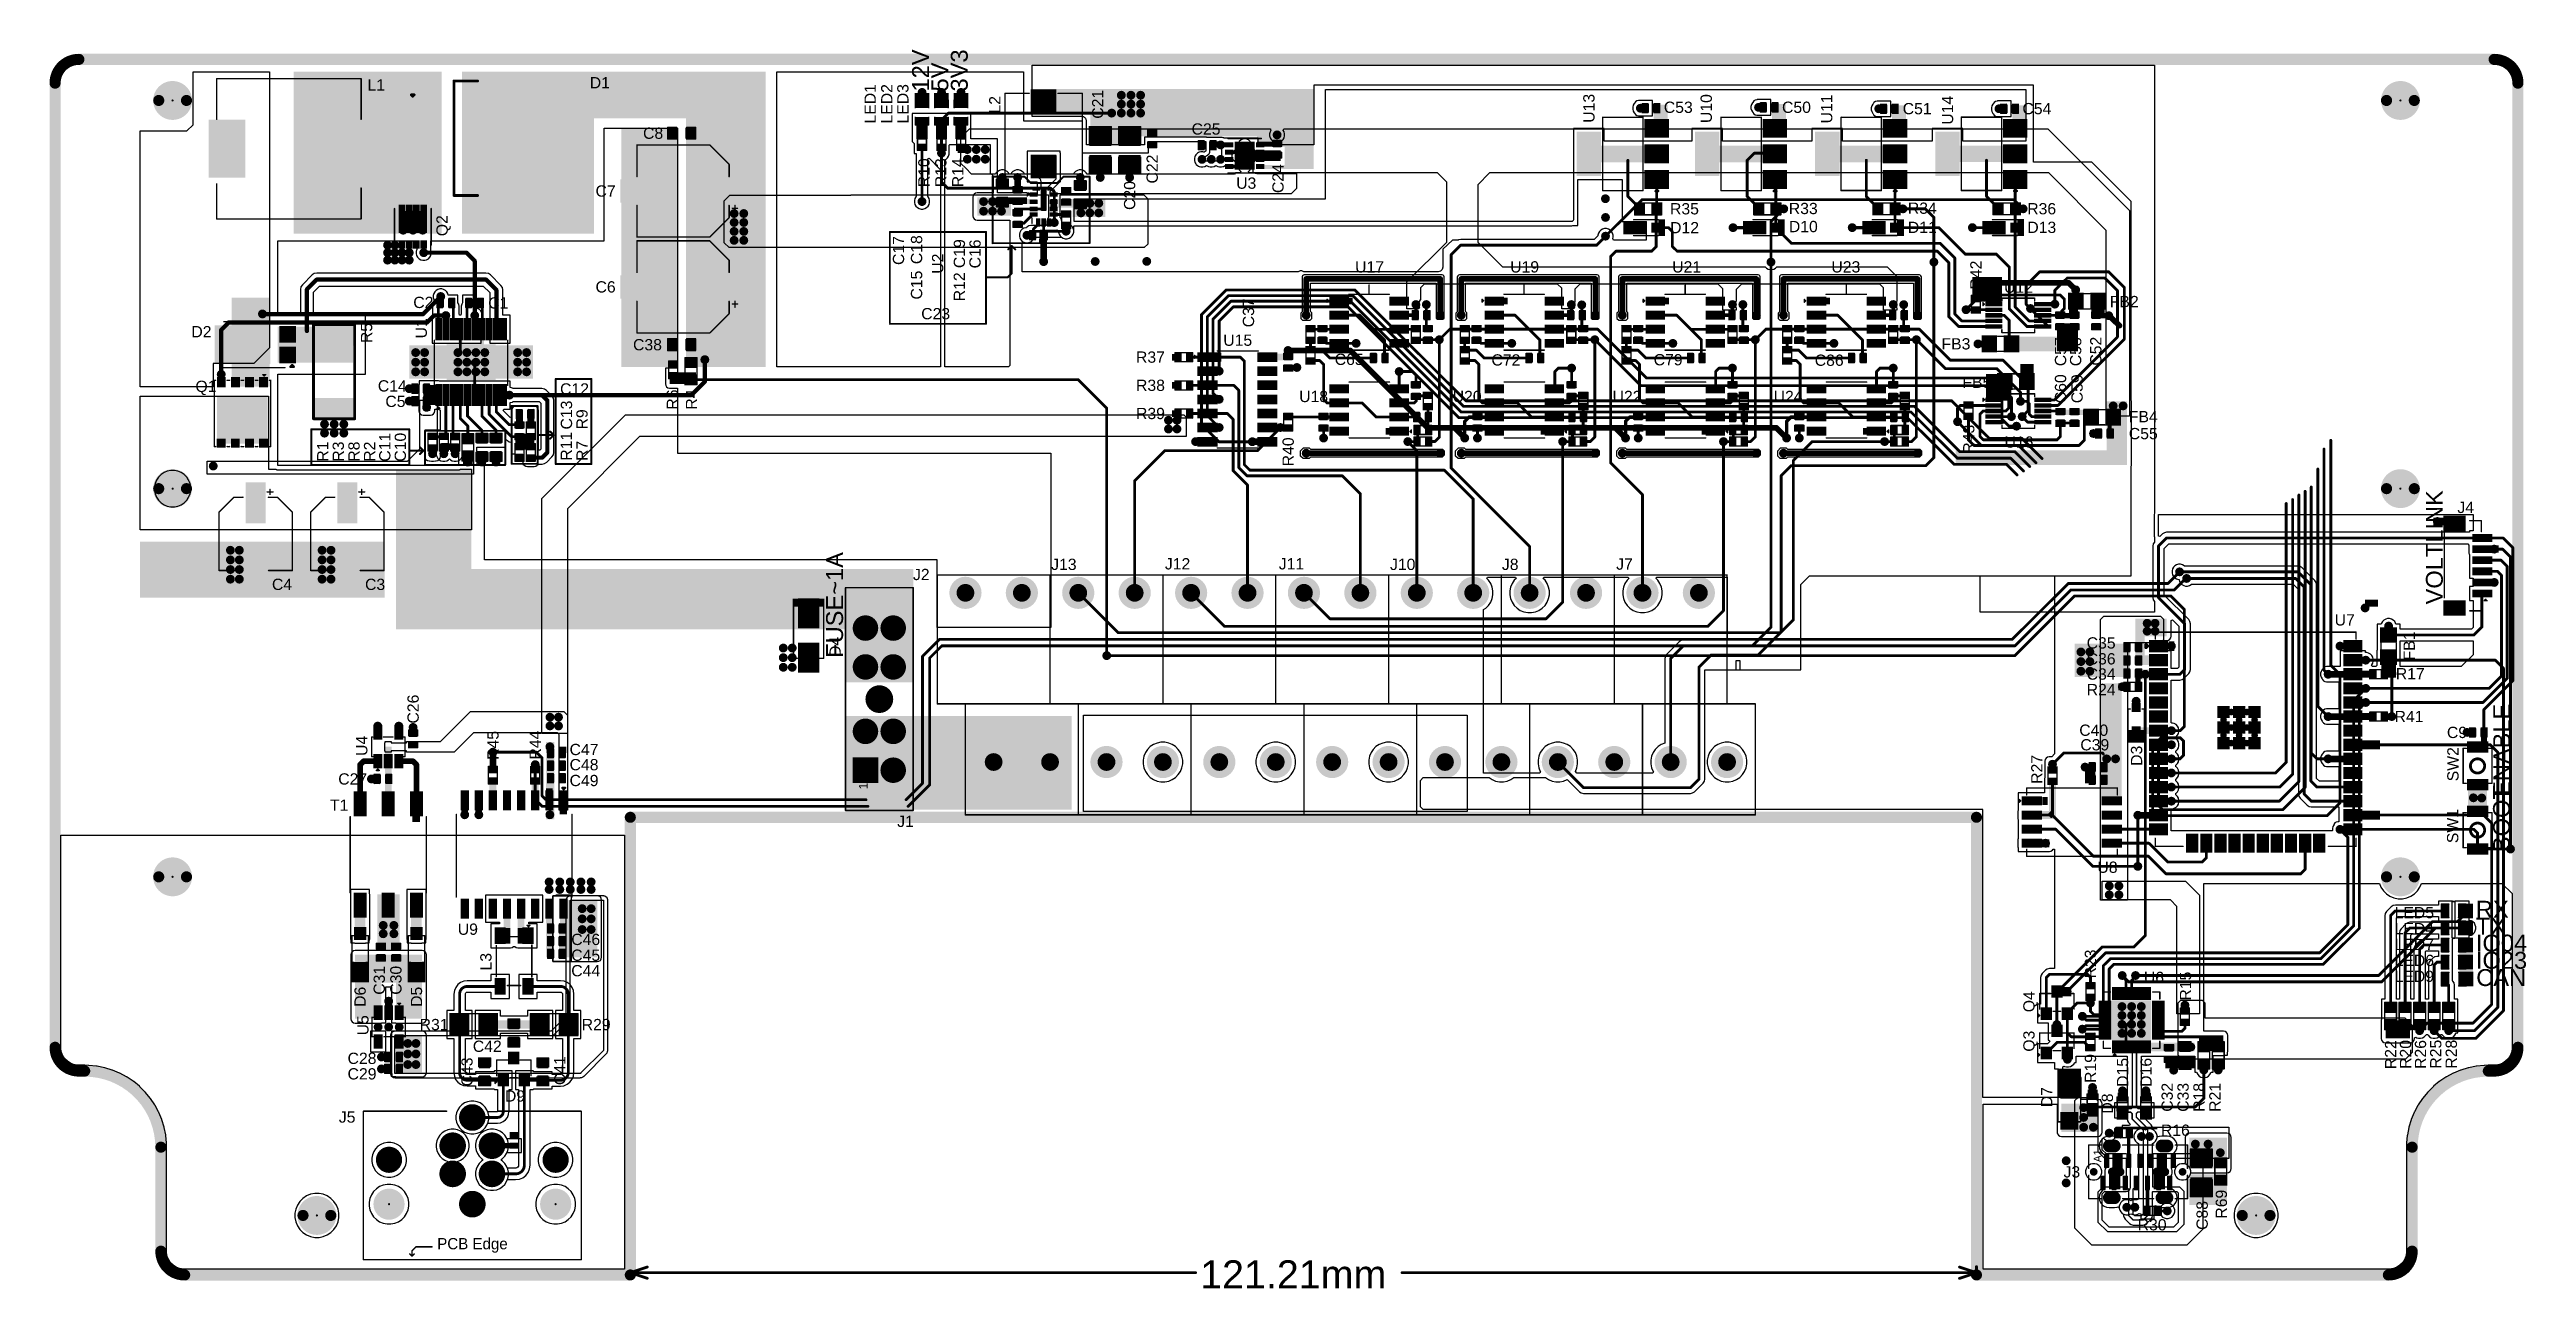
# Model space of a CAD drawing. Header units: millimetres. Extents: x -1.62 to 7.16, y -0.1 to 4.29.
import ezdxf

# ---------------------------------------------------------------- set-up
doc = ezdxf.new("R2010")
doc.units = ezdxf.units.MM
doc.header["$MEASUREMENT"] = 0
for name, color, linetype in [('BottomLayer', 5, 'Continuous'), ('BottomPaste', 16, 'Continuous'), ('BottomSolder', 6, 'Continuous'), ('Mechanical1', 6, 'Continuous'), ('Mechanical2', 216, 'Continuous'), ('MultiLayer', 9, 'Continuous'), ('PadHoleLayer', 156, 'Continuous'), ('TopLayer', 1, 'Continuous'), ('TopOverlay', 2, 'Continuous'), ('TopPaste', 8, 'Continuous'), ('TopSolder', 216, 'Continuous'), ('ViaHoleLayer', 16, 'Continuous')]:
    doc.layers.add(name, color=color, linetype=linetype)
doc.styles.add('Arial', font='', dxfattribs={"height": 0.2})
doc.styles.get('Arial').set_extended_font_data('Arial')

msp = doc.modelspace()

# ---------------------------------------------------------------- texts
at = {"layer": 'Mechanical1', "style": 'Arial'}
msp.add_text('121.21mm', height=0.1, dxfattribs=at).set_placement((2.4571, -0.103))
at = {"layer": 'TopOverlay', "style": 'Arial'}
for s, height, rotation, p in [('12V', 0.06, 90, (1.4959, 4.142)), ('5V', 0.06, 90, (1.5642, 4.142)), ('3V3', 0.06, 90, (1.6332, 4.142)), ('LED1', 0.04, 90, (1.3072, 4.0284)), ('LED2', 0.04, 90, (1.3662, 4.0284)), ('LED3', 0.04, 90, (1.4232, 4.0284)), ('C21', 0.04, 90, (2.114, 4.0453)), ('U13', 0.04, 90, (3.855, 4.031)), ('U10', 0.04, 90, (4.271, 4.03)), ('U11', 0.04, 90, (4.6981, 4.0288)), ('L2', 0.04, 90, (1.749, 4.0637)), ('U14', 0.04, 90, (5.1263, 4.0242)), ('R10', 0.04, 90, (1.4978, 3.8025)), ('R13', 0.04, 90, (1.5578, 3.8025)), ('R14', 0.04, 90, (1.6178, 3.8025)), ('C22', 0.04, 90, (2.307, 3.8157)), ('C24', 0.04, 90, (2.753, 3.7817)), ('C20', 0.04, 90, (2.227, 3.7217)), ('Q2', 0.04, 90, (-0.2104, 3.6287)), ('C17', 0.04, 90, (1.4077, 3.5266)), ('C18', 0.04, 90, (1.4717, 3.5296)), ('C19', 0.04, 90, (1.6235, 3.5156)), ('C16', 0.04, 90, (1.6789, 3.5146)), ('U2', 0.04, 90, (1.5465, 3.4957)), ('R42', 0.04, 90, (5.227, 3.4397)), ('C15', 0.04, 90, (1.4717, 3.4041)), ('R12', 0.04, 90, (1.6235, 3.398)), ('C37', 0.04, 90, (2.6483, 3.3057)), ('R5', 0.04, 90, (-0.478, 3.2497)), ('U1', 0.04, 90, (-0.284, 3.2663)), ('C57', 0.04, 90, (5.527, 3.1677)), ('C58', 0.04, 90, (5.5805, 3.1677)), ('C52', 0.04, 90, (5.652, 3.1697)), ('R6', 0.04, 90, (0.606, 3.0137)), ('R4', 0.04, 90, (0.674, 3.0137)), ('C60', 0.04, 90, (5.527, 3.0364)), ('C59', 0.04, 90, (5.5855, 3.0364)), ('C13', 0.04, 90, (0.2307, 2.9433)), ('R9', 0.04, 90, (0.2857, 2.9434)), ('R1', 0.04, 90, (-0.6333, 2.8291)), ('R3', 0.04, 90, (-0.5783, 2.8291)), ('R8', 0.04, 90, (-0.5225, 2.8291)), ('R2', 0.04, 90, (-0.4673, 2.8291)), ('C11', 0.04, 90, (-0.4133, 2.8291)), ('C10', 0.04, 90, (-0.3583, 2.8291)), ('R11', 0.04, 90, (0.23, 2.8327)), ('R7', 0.04, 90, (0.286, 2.8318)), ('R40', 0.04, 90, (2.789, 2.8127)), ('R43', 0.04, 90, (5.2015, 2.8576)), ('VOLTLINK', 0.06, 90, (6.8622, 2.3229)), ('FUSE~1A', 0.06, 90, (1.1912, 2.1335)), ('D4', 0.04, 90, (1.183, 2.1367)), ('FB1', 0.04, 90, (6.763, 2.1243)), ('C26', 0.04, 90, (-0.313, 1.9005)), ('ENABLE', 0.06, 90, (7.1009, 1.64)), ('U4', 0.04, 90, (-0.495, 1.7857)), ('R45', 0.04, 90, (-0.03, 1.7717)), ('R44', 0.04, 90, (0.12, 1.7727)), ('R27', 0.04, 90, (5.443, 1.6867)), ('D3', 0.04, 90, (5.7965, 1.7506)), ('SW2', 0.04, 90, (6.918, 1.6957)), ('BOOT', 0.06, 90, (7.1002, 1.4445)), ('SW1', 0.04, 90, (6.917, 1.4763)), ('RX', 0.06, 360, (6.9794, 1.2118)), ('TX', 0.06, 360, (6.9791, 1.1518)), ('IO04', 0.06, 360, (6.9794, 1.0918)), ('L3', 0.04, 90, (-0.055, 1.0247)), ('R23', 0.04, 90, (5.633, 0.9967)), ('IO23', 0.06, 360, (6.9794, 1.0308)), ('C31', 0.04, 90, (-0.433, 0.9387)), ('C30', 0.04, 90, (-0.374, 0.9387)), ('R15', 0.04, 90, (5.97, 0.918)), ('CAN', 0.06, 360, (6.9806, 0.9697)), ('D6', 0.04, 90, (-0.501, 0.8957)), ('D5', 0.04, 90, (-0.301, 0.8957)), ('Q4', 0.04, 90, (5.415, 0.8767)), ('U5', 0.04, 90, (-0.491, 0.7947)), ('Q3', 0.04, 90, (5.415, 0.7367)), ('C43', 0.04, 90, (-0.122, 0.6137)), ('C41', 0.04, 90, (0.207, 0.6184)), ('R19', 0.04, 90, (5.633, 0.626)), ('D15', 0.04, 90, (5.7468, 0.6122)), ('D16', 0.04, 90, (5.8301, 0.6122)), ('R22', 0.04, 90, (6.697, 0.6747)), ('R20', 0.04, 90, (6.75, 0.6757)), ('R26', 0.04, 90, (6.803, 0.6757)), ('R25', 0.04, 90, (6.857, 0.6767)), ('R28', 0.04, 90, (6.912, 0.6767)), ('C32', 0.04, 90, (5.905, 0.5237)), ('C33', 0.04, 90, (5.9613, 0.5235)), ('R18', 0.04, 90, (6.0177, 0.5235)), ('R21', 0.04, 90, (6.0741, 0.5235)), ('D7', 0.04, 90, (5.478, 0.5397)), ('D8', 0.04, 90, (5.6929, 0.5172)), ('C88', 0.04, 90, (6.029, 0.1047)), ('R69', 0.04, 90, (6.097, 0.1447))]:
    msp.add_text(s, height=height, rotation=rotation, dxfattribs=at).set_placement(p)
for s, p in [('L1', (-0.4947, 4.145)), ('D1', (0.2933, 4.153)), ('C53', (4.1007, 4.066)), ('C50', (4.5197, 4.066)), ('C51', (4.9475, 4.0611)), ('C54', (5.3719, 4.0612)), ('C8', (0.4822, 3.974)), ('C25', (2.4267, 3.989)), ('C7', (0.3137, 3.769)), ('U3', (2.5847, 3.797)), ('R35', (4.1227, 3.706)), ('R33', (4.5437, 3.707)), ('R34', (4.9658, 3.7081)), ('R36', (5.3889, 3.7062)), ('D12', (4.123, 3.639)), ('D10', (4.544, 3.643)), ('D11', (4.9658, 3.6401)), ('D13', (5.3893, 3.6402)), ('U17', (3.0064, 3.5)), ('U19', (3.556, 3.5)), ('U21', (4.1303, 3.5)), ('U23', (4.6947, 3.5)), ('C6', (0.3137, 3.429)), ('U12', (5.307, 3.428)), ('C2', (-0.3323, 3.374)), ('C1', (-0.0667, 3.372)), ('C23', (1.4682, 3.334)), ('FB2', (5.6817, 3.377)), ('D2', (-1.119, 3.2701)), ('C38', (0.4467, 3.224)), ('U15', (2.539, 3.24)), ('FB3', (5.085, 3.227)), ('R37', (2.2297, 3.18)), ('C65', (2.934, 3.1721)), ('C72', (3.4897, 3.17)), ('C79', (4.0647, 3.1707)), ('C86', (4.6357, 3.169)), ('Q1', (-1.1046, 3.0763)), ('C14', (-0.458, 3.0779)), ('C12', (0.188, 3.067)), ('R38', (2.2297, 3.08)), ('U18', (2.808, 3.0404)), ('U20', (3.3522, 3.0404)), ('U22', (3.9191, 3.0404)), ('U24', (4.49, 3.0404)), ('FB5', (5.1591, 3.0907)), ('C5', (-0.4313, 3.023)), ('R39', (2.2297, 2.98)), ('FB4', (5.7491, 2.9688)), ('U16', (5.3085, 2.8787)), ('C55', (5.7491, 2.9087)), ('J4', (6.9137, 2.647)), ('J13', (1.929, 2.445)), ('J12', (2.332, 2.447)), ('J11', (2.7357, 2.447)), ('J10', (3.13, 2.445)), ('J8', (3.5267, 2.445)), ('J7', (3.9317, 2.446)), ('C4', (-0.8333, 2.3741)), ('C3', (-0.5033, 2.3741)), ('J2', (1.439, 2.4091)), ('U7', (6.4787, 2.248)), ('C35', (5.5997, 2.1664)), ('C36', (5.5997, 2.11)), ('C34', (5.5997, 2.056)), ('R24', (5.5997, 2.001)), ('R17', (6.6955, 2.0572)), ('R41', (6.6911, 1.9054)), ('C40', (5.5735, 1.8568)), ('C39', (5.5772, 1.8052)), ('C9', (6.8767, 1.849)), ('C47', (0.2217, 1.7885)), ('C48', (0.2217, 1.7347)), ('C27', (-0.5983, 1.684)), ('C49', (0.2217, 1.6785)), ('T1', (-0.6277, 1.591)), ('J1', (1.3831, 1.5335)), ('U8', (5.6377, 1.371)), ('LED5', (6.6912, 1.21)), ('U9', (-0.1745, 1.1513)), ('C46', (0.2277, 1.115)), ('LED4', (6.6912, 1.1535)), ('C45', (0.2277, 1.059)), ('LED7', (6.6912, 1.097)), ('LED6', (6.6912, 1.0405)), ('C44', (0.2277, 1.004)), ('U6', (5.8024, 0.9802)), ('LED9', (6.6912, 0.9841)), ('R31', (-0.3097, 0.813)), ('R29', (0.2647, 0.813)), ('C28', (-0.5653, 0.6932)), ('C42', (-0.1213, 0.736)), ('C29', (-0.5653, 0.6382)), ('D9', (-0.0073, 0.5597)), ('J5', (-0.5963, 0.485)), ('R16', (5.8628, 0.4383)), ('J3', (5.5177, 0.2906)), ('R30', (5.7804, 0.103))]:
    msp.add_text(s, height=0.04, dxfattribs=at).set_placement(p)

# ---------------------------------------------------------------- blocks, each defined once
blk = doc.blocks.new('R___0603_1')
at = {"layer": 'TopLayer'}
for points in [[(-0.015, 0.0175), (-0.015, -0.0175), (-0.045, -0.0175), (-0.045, 0.0175)], [(0.045, 0.0175), (0.045, -0.0175), (0.015, -0.0175), (0.015, 0.0175)]]:
    blk.add_hatch(color=1, dxfattribs=at).paths.add_polyline_path(points)
at = {"layer": 'TopPaste'}
for points in [[(-0.015, 0.0175), (-0.015, -0.0175), (-0.045, -0.0175), (-0.045, 0.0175)], [(0.045, 0.0175), (0.045, -0.0175), (0.015, -0.0175), (0.015, 0.0175)]]:
    blk.add_hatch(color=8, dxfattribs=at).paths.add_polyline_path(points)
at = {"layer": 'TopSolder'}
for points in [[(-0.011, 0.0215), (-0.011, -0.0215), (-0.049, -0.0215), (-0.049, 0.0215)], [(0.049, 0.0215), (0.049, -0.0215), (0.011, -0.0215), (0.011, 0.0215)]]:
    blk.add_hatch(color=216, dxfattribs=at).paths.add_polyline_path(points)
at = {"layer": 'TopOverlay', "const_width": 0.005}
for points in [[(-0.048, 0.021), (-0.048, -0.021)], [(-0.048, 0.021), (0.048, 0.021)], [(0.048, 0.021), (0.048, -0.021)], [(-0.048, -0.021), (0.048, -0.021)]]:
    blk.add_lwpolyline(points, dxfattribs=at)
at = {"layer": 'TopOverlay', "const_width": 0.0025}
for points in [[(-0.04925, 0.021, 1), (-0.04675, 0.021, 1)], [(-0.04925, 0.021, 1), (-0.04675, 0.021, 1)], [(0.04675, 0.021, 1), (0.04925, 0.021, 1)], [(0.04675, 0.021, 1), (0.04925, 0.021, 1)], [(-0.04925, -0.021, 1), (-0.04675, -0.021, 1)], [(-0.04925, -0.021, 1), (-0.04675, -0.021, 1)], [(0.04675, -0.021, 1), (0.04925, -0.021, 1)], [(0.04675, -0.021, 1), (0.04925, -0.021, 1)]]:
    blk.add_lwpolyline(points, format="xyb", close=True, dxfattribs=at)
blk = doc.blocks.new('C___1206_2')
at = {"layer": 'TopLayer'}
for points in [[(-0.08, 0.035), (-0.02, 0.035), (-0.02, -0.035), (-0.08, -0.035)], [(0.02, 0.035), (0.08, 0.035), (0.08, -0.035), (0.02, -0.035)]]:
    blk.add_hatch(color=1, dxfattribs=at).paths.add_polyline_path(points)
at = {"layer": 'TopPaste'}
for points in [[(-0.08, 0.035), (-0.02, 0.035), (-0.02, -0.035), (-0.08, -0.035)], [(0.02, 0.035), (0.08, 0.035), (0.08, -0.035), (0.02, -0.035)]]:
    blk.add_hatch(color=8, dxfattribs=at).paths.add_polyline_path(points)
at = {"layer": 'TopSolder'}
for points in [[(-0.084, 0.039), (-0.016, 0.039), (-0.016, -0.039), (-0.084, -0.039)], [(0.016, 0.039), (0.084, 0.039), (0.084, -0.039), (0.016, -0.039)]]:
    blk.add_hatch(color=216, dxfattribs=at).paths.add_polyline_path(points)
at = {"layer": 'TopOverlay', "const_width": 0.005}
for points in [[(-0.084, 0.039), (-0.084, -0.039)], [(-0.084, 0.039), (-0.024, 0.039)], [(0.024, 0.039), (0.084, 0.039)], [(0.084, 0.039), (0.084, -0.039)], [(-0.084, -0.039), (-0.024, -0.039)], [(0.024, -0.039), (0.084, -0.039)]]:
    blk.add_lwpolyline(points, dxfattribs=at)
at = {"layer": 'TopOverlay', "const_width": 0.0025}
for points in [[(-0.08525, 0.039, 1), (-0.08275, 0.039, 1)], [(-0.08525, 0.039, 1), (-0.08275, 0.039, 1)], [(-0.02525, 0.039, 1), (-0.02275, 0.039, 1)], [(0.02275, 0.039, 1), (0.02525, 0.039, 1)], [(0.08275, 0.039, 1), (0.08525, 0.039, 1)], [(0.08275, 0.039, 1), (0.08525, 0.039, 1)], [(-0.08525, -0.039, 1), (-0.08275, -0.039, 1)], [(-0.08525, -0.039, 1), (-0.08275, -0.039, 1)], [(-0.02525, -0.039, 1), (-0.02275, -0.039, 1)], [(0.02275, -0.039, 1), (0.02525, -0.039, 1)], [(0.08275, -0.039, 1), (0.08525, -0.039, 1)], [(0.08275, -0.039, 1), (0.08525, -0.039, 1)]]:
    blk.add_lwpolyline(points, format="xyb", close=True, dxfattribs=at)
blk = doc.blocks.new('SOIC_8_0_154___3_90___W______3')
at = {"layer": 'TopLayer'}
for points in [[(-0.1368, 0.0632), (-0.1368, 0.0868), (-0.0758, 0.0868), (-0.0758, 0.0632)], [(-0.1368, 0.0132), (-0.1368, 0.0368), (-0.0758, 0.0368), (-0.0758, 0.0132)], [(0.0758, 0.0632), (0.0758, 0.0868), (0.1368, 0.0868), (0.1368, 0.0632)], [(0.0758, 0.0132), (0.0758, 0.0368), (0.1368, 0.0368), (0.1368, 0.0132)], [(-0.1368, -0.0368), (-0.1368, -0.0132), (-0.0758, -0.0132), (-0.0758, -0.0368)], [(-0.1368, -0.0868), (-0.1368, -0.0632), (-0.0758, -0.0632), (-0.0758, -0.0868)], [(0.0758, -0.0368), (0.0758, -0.0132), (0.1368, -0.0132), (0.1368, -0.0368)], [(0.0758, -0.0868), (0.0758, -0.0632), (0.1368, -0.0632), (0.1368, -0.0868)]]:
    blk.add_hatch(color=1, dxfattribs=at).paths.add_polyline_path(points)
at = {"layer": 'TopOverlay'}
blk.add_hatch(color=2, dxfattribs=at).paths.add_polyline_path([(-0.0724, 0.064), (-0.0584, 0.064), (-0.0584, 0.087), (-0.0724, 0.087)])
at = {"layer": 'TopPaste'}
for points in [[(-0.1368, 0.0632), (-0.1368, 0.0868), (-0.0758, 0.0868), (-0.0758, 0.0632)], [(-0.1368, 0.0132), (-0.1368, 0.0368), (-0.0758, 0.0368), (-0.0758, 0.0132)], [(0.0758, 0.0632), (0.0758, 0.0868), (0.1368, 0.0868), (0.1368, 0.0632)], [(0.0758, 0.0132), (0.0758, 0.0368), (0.1368, 0.0368), (0.1368, 0.0132)], [(-0.1368, -0.0368), (-0.1368, -0.0132), (-0.0758, -0.0132), (-0.0758, -0.0368)], [(-0.1368, -0.0868), (-0.1368, -0.0632), (-0.0758, -0.0632), (-0.0758, -0.0868)], [(0.0758, -0.0368), (0.0758, -0.0132), (0.1368, -0.0132), (0.1368, -0.0368)], [(0.0758, -0.0868), (0.0758, -0.0632), (0.1368, -0.0632), (0.1368, -0.0868)]]:
    blk.add_hatch(color=8, dxfattribs=at).paths.add_polyline_path(points)
at = {"layer": 'TopSolder'}
for points in [[(-0.1408, 0.0592), (-0.1408, 0.0908), (-0.0718, 0.0908), (-0.0718, 0.0592)], [(0.0718, 0.0592), (0.0718, 0.0908), (0.1408, 0.0908), (0.1408, 0.0592)], [(-0.1408, 0.0092), (-0.1408, 0.0408), (-0.0718, 0.0408), (-0.0718, 0.0092)], [(0.0718, 0.0092), (0.0718, 0.0408), (0.1408, 0.0408), (0.1408, 0.0092)], [(-0.1408, -0.0408), (-0.1408, -0.0092), (-0.0718, -0.0092), (-0.0718, -0.0408)], [(-0.1408, -0.0908), (-0.1408, -0.0592), (-0.0718, -0.0592), (-0.0718, -0.0908)], [(0.0718, -0.0408), (0.0718, -0.0092), (0.1408, -0.0092), (0.1408, -0.0408)], [(0.0718, -0.0908), (0.0718, -0.0592), (0.1408, -0.0592), (0.1408, -0.0908)]]:
    blk.add_hatch(color=216, dxfattribs=at).paths.add_polyline_path(points)
at = {"layer": 'TopOverlay', "const_width": 0.005}
for points in [[(0.071, 0.099), (-0.072, 0.099)], [(-0.1444, 0.076), (-0.1494, 0.081)], [(-0.1494, 0.081), (-0.1494, 0.071)], [(-0.1444, 0.076), (-0.1494, 0.071)], [(0.071, -0.099), (-0.072, -0.099)]]:
    blk.add_lwpolyline(points, dxfattribs=at)
at = {"layer": 'TopOverlay', "const_width": 0.0025}
for points in [[(-0.0732, 0.099, 1), (-0.0707, 0.099, 1)], [(0.0698, 0.099, 1), (0.0722, 0.099, 1)], [(-0.1506, 0.081, 1), (-0.1481, 0.081, 1)], [(-0.1506, 0.081, 1), (-0.1481, 0.081, 1)], [(-0.1506, 0.071, 1), (-0.1481, 0.071, 1)], [(-0.1506, 0.071, 1), (-0.1481, 0.071, 1)], [(-0.1456, 0.076, 1), (-0.1431, 0.076, 1)], [(-0.1456, 0.076, 1), (-0.1431, 0.076, 1)], [(-0.0732, -0.099, 1), (-0.0707, -0.099, 1)], [(0.0698, -0.099, 1), (0.0722, -0.099, 1)]]:
    blk.add_lwpolyline(points, format="xyb", close=True, dxfattribs=at)
blk = doc.blocks.new('SOIC_8_0_154___3_90___W______4')
at = {"layer": 'TopLayer'}
for points in [[(-0.1368, 0.0632), (-0.1368, 0.0868), (-0.0758, 0.0868), (-0.0758, 0.0632)], [(-0.1368, 0.0132), (-0.1368, 0.0368), (-0.0758, 0.0368), (-0.0758, 0.0132)], [(0.0758, 0.0632), (0.0758, 0.0868), (0.1368, 0.0868), (0.1368, 0.0632)], [(0.0758, 0.0132), (0.0758, 0.0368), (0.1368, 0.0368), (0.1368, 0.0132)], [(-0.1368, -0.0368), (-0.1368, -0.0132), (-0.0758, -0.0132), (-0.0758, -0.0368)], [(-0.1368, -0.0868), (-0.1368, -0.0632), (-0.0758, -0.0632), (-0.0758, -0.0868)], [(0.0758, -0.0368), (0.0758, -0.0132), (0.1368, -0.0132), (0.1368, -0.0368)], [(0.0758, -0.0868), (0.0758, -0.0632), (0.1368, -0.0632), (0.1368, -0.0868)]]:
    blk.add_hatch(color=1, dxfattribs=at).paths.add_polyline_path(points)
at = {"layer": 'TopOverlay'}
blk.add_hatch(color=2, dxfattribs=at).paths.add_polyline_path([(-0.0724, 0.064), (-0.0584, 0.064), (-0.0584, 0.087), (-0.0724, 0.087)])
at = {"layer": 'TopPaste'}
for points in [[(-0.1368, 0.0632), (-0.1368, 0.0868), (-0.0758, 0.0868), (-0.0758, 0.0632)], [(-0.1368, 0.0132), (-0.1368, 0.0368), (-0.0758, 0.0368), (-0.0758, 0.0132)], [(0.0758, 0.0632), (0.0758, 0.0868), (0.1368, 0.0868), (0.1368, 0.0632)], [(0.0758, 0.0132), (0.0758, 0.0368), (0.1368, 0.0368), (0.1368, 0.0132)], [(-0.1368, -0.0368), (-0.1368, -0.0132), (-0.0758, -0.0132), (-0.0758, -0.0368)], [(-0.1368, -0.0868), (-0.1368, -0.0632), (-0.0758, -0.0632), (-0.0758, -0.0868)], [(0.0758, -0.0368), (0.0758, -0.0132), (0.1368, -0.0132), (0.1368, -0.0368)], [(0.0758, -0.0868), (0.0758, -0.0632), (0.1368, -0.0632), (0.1368, -0.0868)]]:
    blk.add_hatch(color=8, dxfattribs=at).paths.add_polyline_path(points)
at = {"layer": 'TopSolder'}
for points in [[(-0.1408, 0.0592), (-0.1408, 0.0908), (-0.0718, 0.0908), (-0.0718, 0.0592)], [(0.0718, 0.0592), (0.0718, 0.0908), (0.1408, 0.0908), (0.1408, 0.0592)], [(-0.1408, 0.0092), (-0.1408, 0.0408), (-0.0718, 0.0408), (-0.0718, 0.0092)], [(0.0718, 0.0092), (0.0718, 0.0408), (0.1408, 0.0408), (0.1408, 0.0092)], [(-0.1408, -0.0408), (-0.1408, -0.0092), (-0.0718, -0.0092), (-0.0718, -0.0408)], [(-0.1408, -0.0908), (-0.1408, -0.0592), (-0.0718, -0.0592), (-0.0718, -0.0908)], [(0.0718, -0.0408), (0.0718, -0.0092), (0.1408, -0.0092), (0.1408, -0.0408)], [(0.0718, -0.0908), (0.0718, -0.0592), (0.1408, -0.0592), (0.1408, -0.0908)]]:
    blk.add_hatch(color=216, dxfattribs=at).paths.add_polyline_path(points)
at = {"layer": 'TopOverlay', "const_width": 0.005}
for points in [[(-0.072, 0.099), (0.071, 0.099)], [(-0.1494, 0.081), (-0.1444, 0.076)], [(-0.1494, 0.071), (-0.1494, 0.081)], [(-0.1494, 0.071), (-0.1444, 0.076)], [(-0.072, -0.099), (0.071, -0.099)]]:
    blk.add_lwpolyline(points, dxfattribs=at)
at = {"layer": 'TopOverlay', "const_width": 0.0025}
for points in [[(-0.0732, 0.099, 1), (-0.0707, 0.099, 1)], [(0.0698, 0.099, 1), (0.0722, 0.099, 1)], [(-0.1506, 0.081, 1), (-0.1481, 0.081, 1)], [(-0.1506, 0.081, 1), (-0.1481, 0.081, 1)], [(-0.1506, 0.071, 1), (-0.1481, 0.071, 1)], [(-0.1506, 0.071, 1), (-0.1481, 0.071, 1)], [(-0.1456, 0.076, 1), (-0.1431, 0.076, 1)], [(-0.1456, 0.076, 1), (-0.1431, 0.076, 1)], [(-0.0732, -0.099, 1), (-0.0707, -0.099, 1)], [(0.0698, -0.099, 1), (0.0722, -0.099, 1)]]:
    blk.add_lwpolyline(points, format="xyb", close=True, dxfattribs=at)
blk = doc.blocks.new('SOIC_8_0_154___3_90___W______5')
at = {"layer": 'TopLayer'}
for points in [[(-0.1368, 0.0632), (-0.1368, 0.0868), (-0.0758, 0.0868), (-0.0758, 0.0632)], [(-0.1368, 0.0132), (-0.1368, 0.0368), (-0.0758, 0.0368), (-0.0758, 0.0132)], [(0.0758, 0.0632), (0.0758, 0.0868), (0.1368, 0.0868), (0.1368, 0.0632)], [(0.0758, 0.0132), (0.0758, 0.0368), (0.1368, 0.0368), (0.1368, 0.0132)], [(-0.1368, -0.0368), (-0.1368, -0.0132), (-0.0758, -0.0132), (-0.0758, -0.0368)], [(-0.1368, -0.0868), (-0.1368, -0.0632), (-0.0758, -0.0632), (-0.0758, -0.0868)], [(0.0758, -0.0368), (0.0758, -0.0132), (0.1368, -0.0132), (0.1368, -0.0368)], [(0.0758, -0.0868), (0.0758, -0.0632), (0.1368, -0.0632), (0.1368, -0.0868)]]:
    blk.add_hatch(color=1, dxfattribs=at).paths.add_polyline_path(points)
at = {"layer": 'TopOverlay'}
blk.add_hatch(color=2, dxfattribs=at).paths.add_polyline_path([(-0.0724, 0.064), (-0.0584, 0.064), (-0.0584, 0.087), (-0.0724, 0.087)])
at = {"layer": 'TopPaste'}
for points in [[(-0.1368, 0.0632), (-0.1368, 0.0868), (-0.0758, 0.0868), (-0.0758, 0.0632)], [(-0.1368, 0.0132), (-0.1368, 0.0368), (-0.0758, 0.0368), (-0.0758, 0.0132)], [(0.0758, 0.0632), (0.0758, 0.0868), (0.1368, 0.0868), (0.1368, 0.0632)], [(0.0758, 0.0132), (0.0758, 0.0368), (0.1368, 0.0368), (0.1368, 0.0132)], [(-0.1368, -0.0368), (-0.1368, -0.0132), (-0.0758, -0.0132), (-0.0758, -0.0368)], [(-0.1368, -0.0868), (-0.1368, -0.0632), (-0.0758, -0.0632), (-0.0758, -0.0868)], [(0.0758, -0.0368), (0.0758, -0.0132), (0.1368, -0.0132), (0.1368, -0.0368)], [(0.0758, -0.0868), (0.0758, -0.0632), (0.1368, -0.0632), (0.1368, -0.0868)]]:
    blk.add_hatch(color=8, dxfattribs=at).paths.add_polyline_path(points)
at = {"layer": 'TopSolder'}
for points in [[(-0.1408, 0.0592), (-0.1408, 0.0908), (-0.0718, 0.0908), (-0.0718, 0.0592)], [(0.0718, 0.0592), (0.0718, 0.0908), (0.1408, 0.0908), (0.1408, 0.0592)], [(-0.1408, 0.0092), (-0.1408, 0.0408), (-0.0718, 0.0408), (-0.0718, 0.0092)], [(0.0718, 0.0092), (0.0718, 0.0408), (0.1408, 0.0408), (0.1408, 0.0092)], [(-0.1408, -0.0408), (-0.1408, -0.0092), (-0.0718, -0.0092), (-0.0718, -0.0408)], [(-0.1408, -0.0908), (-0.1408, -0.0592), (-0.0718, -0.0592), (-0.0718, -0.0908)], [(0.0718, -0.0408), (0.0718, -0.0092), (0.1408, -0.0092), (0.1408, -0.0408)], [(0.0718, -0.0908), (0.0718, -0.0592), (0.1408, -0.0592), (0.1408, -0.0908)]]:
    blk.add_hatch(color=216, dxfattribs=at).paths.add_polyline_path(points)
at = {"layer": 'TopOverlay', "const_width": 0.005}
for points in [[(0.071, 0.099), (-0.072, 0.099)], [(-0.1444, 0.076), (-0.1494, 0.081)], [(-0.1494, 0.081), (-0.1494, 0.071)], [(-0.1444, 0.076), (-0.1494, 0.071)], [(0.071, -0.099), (-0.072, -0.099)]]:
    blk.add_lwpolyline(points, dxfattribs=at)
at = {"layer": 'TopOverlay', "const_width": 0.0025}
for points in [[(-0.0732, 0.099, 1), (-0.0707, 0.099, 1)], [(0.0698, 0.099, 1), (0.0722, 0.099, 1)], [(-0.1506, 0.081, 1), (-0.1481, 0.081, 1)], [(-0.1506, 0.081, 1), (-0.1481, 0.081, 1)], [(-0.1506, 0.071, 1), (-0.1481, 0.071, 1)], [(-0.1506, 0.071, 1), (-0.1481, 0.071, 1)], [(-0.1456, 0.076, 1), (-0.1431, 0.076, 1)], [(-0.1456, 0.076, 1), (-0.1431, 0.076, 1)], [(-0.0732, -0.099, 1), (-0.0707, -0.099, 1)], [(0.0698, -0.099, 1), (0.0722, -0.099, 1)]]:
    blk.add_lwpolyline(points, format="xyb", close=True, dxfattribs=at)
blk = doc.blocks.new('SOIC_8_0_154___3_90___W______6')
at = {"layer": 'TopLayer'}
for points in [[(-0.1368, 0.0632), (-0.1368, 0.0868), (-0.0758, 0.0868), (-0.0758, 0.0632)], [(-0.1368, 0.0132), (-0.1368, 0.0368), (-0.0758, 0.0368), (-0.0758, 0.0132)], [(0.0758, 0.0632), (0.0758, 0.0868), (0.1368, 0.0868), (0.1368, 0.0632)], [(0.0758, 0.0132), (0.0758, 0.0368), (0.1368, 0.0368), (0.1368, 0.0132)], [(-0.1368, -0.0368), (-0.1368, -0.0132), (-0.0758, -0.0132), (-0.0758, -0.0368)], [(-0.1368, -0.0868), (-0.1368, -0.0632), (-0.0758, -0.0632), (-0.0758, -0.0868)], [(0.0758, -0.0368), (0.0758, -0.0132), (0.1368, -0.0132), (0.1368, -0.0368)], [(0.0758, -0.0868), (0.0758, -0.0632), (0.1368, -0.0632), (0.1368, -0.0868)]]:
    blk.add_hatch(color=1, dxfattribs=at).paths.add_polyline_path(points)
at = {"layer": 'TopOverlay'}
blk.add_hatch(color=2, dxfattribs=at).paths.add_polyline_path([(-0.0724, 0.064), (-0.0584, 0.064), (-0.0584, 0.087), (-0.0724, 0.087)])
at = {"layer": 'TopPaste'}
for points in [[(-0.1368, 0.0632), (-0.1368, 0.0868), (-0.0758, 0.0868), (-0.0758, 0.0632)], [(-0.1368, 0.0132), (-0.1368, 0.0368), (-0.0758, 0.0368), (-0.0758, 0.0132)], [(0.0758, 0.0632), (0.0758, 0.0868), (0.1368, 0.0868), (0.1368, 0.0632)], [(0.0758, 0.0132), (0.0758, 0.0368), (0.1368, 0.0368), (0.1368, 0.0132)], [(-0.1368, -0.0368), (-0.1368, -0.0132), (-0.0758, -0.0132), (-0.0758, -0.0368)], [(-0.1368, -0.0868), (-0.1368, -0.0632), (-0.0758, -0.0632), (-0.0758, -0.0868)], [(0.0758, -0.0368), (0.0758, -0.0132), (0.1368, -0.0132), (0.1368, -0.0368)], [(0.0758, -0.0868), (0.0758, -0.0632), (0.1368, -0.0632), (0.1368, -0.0868)]]:
    blk.add_hatch(color=8, dxfattribs=at).paths.add_polyline_path(points)
at = {"layer": 'TopSolder'}
for points in [[(-0.1408, 0.0592), (-0.1408, 0.0908), (-0.0718, 0.0908), (-0.0718, 0.0592)], [(0.0718, 0.0592), (0.0718, 0.0908), (0.1408, 0.0908), (0.1408, 0.0592)], [(-0.1408, 0.0092), (-0.1408, 0.0408), (-0.0718, 0.0408), (-0.0718, 0.0092)], [(0.0718, 0.0092), (0.0718, 0.0408), (0.1408, 0.0408), (0.1408, 0.0092)], [(-0.1408, -0.0408), (-0.1408, -0.0092), (-0.0718, -0.0092), (-0.0718, -0.0408)], [(-0.1408, -0.0908), (-0.1408, -0.0592), (-0.0718, -0.0592), (-0.0718, -0.0908)], [(0.0718, -0.0408), (0.0718, -0.0092), (0.1408, -0.0092), (0.1408, -0.0408)], [(0.0718, -0.0908), (0.0718, -0.0592), (0.1408, -0.0592), (0.1408, -0.0908)]]:
    blk.add_hatch(color=216, dxfattribs=at).paths.add_polyline_path(points)
at = {"layer": 'TopOverlay', "const_width": 0.005}
for points in [[(-0.072, 0.099), (0.071, 0.099)], [(-0.1494, 0.081), (-0.1444, 0.076)], [(-0.1494, 0.071), (-0.1494, 0.081)], [(-0.1494, 0.071), (-0.1444, 0.076)], [(-0.072, -0.099), (0.071, -0.099)]]:
    blk.add_lwpolyline(points, dxfattribs=at)
at = {"layer": 'TopOverlay', "const_width": 0.0025}
for points in [[(-0.0732, 0.099, 1), (-0.0707, 0.099, 1)], [(0.0698, 0.099, 1), (0.0722, 0.099, 1)], [(-0.1506, 0.081, 1), (-0.1481, 0.081, 1)], [(-0.1506, 0.081, 1), (-0.1481, 0.081, 1)], [(-0.1506, 0.071, 1), (-0.1481, 0.071, 1)], [(-0.1506, 0.071, 1), (-0.1481, 0.071, 1)], [(-0.1456, 0.076, 1), (-0.1431, 0.076, 1)], [(-0.1456, 0.076, 1), (-0.1431, 0.076, 1)], [(-0.0732, -0.099, 1), (-0.0707, -0.099, 1)], [(0.0698, -0.099, 1), (0.0722, -0.099, 1)]]:
    blk.add_lwpolyline(points, format="xyb", close=True, dxfattribs=at)
blk = doc.blocks.new('SOIC_8_0_154___3_90___W______7')
at = {"layer": 'TopLayer'}
for points in [[(-0.1368, 0.0632), (-0.1368, 0.0868), (-0.0758, 0.0868), (-0.0758, 0.0632)], [(-0.1368, 0.0132), (-0.1368, 0.0368), (-0.0758, 0.0368), (-0.0758, 0.0132)], [(0.0758, 0.0632), (0.0758, 0.0868), (0.1368, 0.0868), (0.1368, 0.0632)], [(0.0758, 0.0132), (0.0758, 0.0368), (0.1368, 0.0368), (0.1368, 0.0132)], [(-0.1368, -0.0368), (-0.1368, -0.0132), (-0.0758, -0.0132), (-0.0758, -0.0368)], [(-0.1368, -0.0868), (-0.1368, -0.0632), (-0.0758, -0.0632), (-0.0758, -0.0868)], [(0.0758, -0.0368), (0.0758, -0.0132), (0.1368, -0.0132), (0.1368, -0.0368)], [(0.0758, -0.0868), (0.0758, -0.0632), (0.1368, -0.0632), (0.1368, -0.0868)]]:
    blk.add_hatch(color=1, dxfattribs=at).paths.add_polyline_path(points)
at = {"layer": 'TopOverlay'}
blk.add_hatch(color=2, dxfattribs=at).paths.add_polyline_path([(-0.0724, 0.064), (-0.0584, 0.064), (-0.0584, 0.087), (-0.0724, 0.087)])
at = {"layer": 'TopPaste'}
for points in [[(-0.1368, 0.0632), (-0.1368, 0.0868), (-0.0758, 0.0868), (-0.0758, 0.0632)], [(-0.1368, 0.0132), (-0.1368, 0.0368), (-0.0758, 0.0368), (-0.0758, 0.0132)], [(0.0758, 0.0632), (0.0758, 0.0868), (0.1368, 0.0868), (0.1368, 0.0632)], [(0.0758, 0.0132), (0.0758, 0.0368), (0.1368, 0.0368), (0.1368, 0.0132)], [(-0.1368, -0.0368), (-0.1368, -0.0132), (-0.0758, -0.0132), (-0.0758, -0.0368)], [(-0.1368, -0.0868), (-0.1368, -0.0632), (-0.0758, -0.0632), (-0.0758, -0.0868)], [(0.0758, -0.0368), (0.0758, -0.0132), (0.1368, -0.0132), (0.1368, -0.0368)], [(0.0758, -0.0868), (0.0758, -0.0632), (0.1368, -0.0632), (0.1368, -0.0868)]]:
    blk.add_hatch(color=8, dxfattribs=at).paths.add_polyline_path(points)
at = {"layer": 'TopSolder'}
for points in [[(-0.1408, 0.0592), (-0.1408, 0.0908), (-0.0718, 0.0908), (-0.0718, 0.0592)], [(0.0718, 0.0592), (0.0718, 0.0908), (0.1408, 0.0908), (0.1408, 0.0592)], [(-0.1408, 0.0092), (-0.1408, 0.0408), (-0.0718, 0.0408), (-0.0718, 0.0092)], [(0.0718, 0.0092), (0.0718, 0.0408), (0.1408, 0.0408), (0.1408, 0.0092)], [(-0.1408, -0.0408), (-0.1408, -0.0092), (-0.0718, -0.0092), (-0.0718, -0.0408)], [(-0.1408, -0.0908), (-0.1408, -0.0592), (-0.0718, -0.0592), (-0.0718, -0.0908)], [(0.0718, -0.0408), (0.0718, -0.0092), (0.1408, -0.0092), (0.1408, -0.0408)], [(0.0718, -0.0908), (0.0718, -0.0592), (0.1408, -0.0592), (0.1408, -0.0908)]]:
    blk.add_hatch(color=216, dxfattribs=at).paths.add_polyline_path(points)
at = {"layer": 'TopOverlay', "const_width": 0.005}
for points in [[(0.071, 0.099), (-0.072, 0.099)], [(-0.1444, 0.076), (-0.1494, 0.081)], [(-0.1494, 0.081), (-0.1494, 0.071)], [(-0.1444, 0.076), (-0.1494, 0.071)], [(0.071, -0.099), (-0.072, -0.099)]]:
    blk.add_lwpolyline(points, dxfattribs=at)
at = {"layer": 'TopOverlay', "const_width": 0.0025}
for points in [[(-0.0732, 0.099, 1), (-0.0707, 0.099, 1)], [(0.0698, 0.099, 1), (0.0722, 0.099, 1)], [(-0.1506, 0.081, 1), (-0.1481, 0.081, 1)], [(-0.1506, 0.081, 1), (-0.1481, 0.081, 1)], [(-0.1506, 0.071, 1), (-0.1481, 0.071, 1)], [(-0.1506, 0.071, 1), (-0.1481, 0.071, 1)], [(-0.1456, 0.076, 1), (-0.1431, 0.076, 1)], [(-0.1456, 0.076, 1), (-0.1431, 0.076, 1)], [(-0.0732, -0.099, 1), (-0.0707, -0.099, 1)], [(0.0698, -0.099, 1), (0.0722, -0.099, 1)]]:
    blk.add_lwpolyline(points, format="xyb", close=True, dxfattribs=at)
blk = doc.blocks.new('SOIC_8_0_154___3_90___W______8')
at = {"layer": 'TopLayer'}
for points in [[(-0.1368, 0.0632), (-0.1368, 0.0868), (-0.0758, 0.0868), (-0.0758, 0.0632)], [(-0.1368, 0.0132), (-0.1368, 0.0368), (-0.0758, 0.0368), (-0.0758, 0.0132)], [(0.0758, 0.0632), (0.0758, 0.0868), (0.1368, 0.0868), (0.1368, 0.0632)], [(0.0758, 0.0132), (0.0758, 0.0368), (0.1368, 0.0368), (0.1368, 0.0132)], [(-0.1368, -0.0368), (-0.1368, -0.0132), (-0.0758, -0.0132), (-0.0758, -0.0368)], [(-0.1368, -0.0868), (-0.1368, -0.0632), (-0.0758, -0.0632), (-0.0758, -0.0868)], [(0.0758, -0.0368), (0.0758, -0.0132), (0.1368, -0.0132), (0.1368, -0.0368)], [(0.0758, -0.0868), (0.0758, -0.0632), (0.1368, -0.0632), (0.1368, -0.0868)]]:
    blk.add_hatch(color=1, dxfattribs=at).paths.add_polyline_path(points)
at = {"layer": 'TopOverlay'}
blk.add_hatch(color=2, dxfattribs=at).paths.add_polyline_path([(-0.0724, 0.064), (-0.0584, 0.064), (-0.0584, 0.087), (-0.0724, 0.087)])
at = {"layer": 'TopPaste'}
for points in [[(-0.1368, 0.0632), (-0.1368, 0.0868), (-0.0758, 0.0868), (-0.0758, 0.0632)], [(-0.1368, 0.0132), (-0.1368, 0.0368), (-0.0758, 0.0368), (-0.0758, 0.0132)], [(0.0758, 0.0632), (0.0758, 0.0868), (0.1368, 0.0868), (0.1368, 0.0632)], [(0.0758, 0.0132), (0.0758, 0.0368), (0.1368, 0.0368), (0.1368, 0.0132)], [(-0.1368, -0.0368), (-0.1368, -0.0132), (-0.0758, -0.0132), (-0.0758, -0.0368)], [(-0.1368, -0.0868), (-0.1368, -0.0632), (-0.0758, -0.0632), (-0.0758, -0.0868)], [(0.0758, -0.0368), (0.0758, -0.0132), (0.1368, -0.0132), (0.1368, -0.0368)], [(0.0758, -0.0868), (0.0758, -0.0632), (0.1368, -0.0632), (0.1368, -0.0868)]]:
    blk.add_hatch(color=8, dxfattribs=at).paths.add_polyline_path(points)
at = {"layer": 'TopSolder'}
for points in [[(-0.1408, 0.0592), (-0.1408, 0.0908), (-0.0718, 0.0908), (-0.0718, 0.0592)], [(0.0718, 0.0592), (0.0718, 0.0908), (0.1408, 0.0908), (0.1408, 0.0592)], [(-0.1408, 0.0092), (-0.1408, 0.0408), (-0.0718, 0.0408), (-0.0718, 0.0092)], [(0.0718, 0.0092), (0.0718, 0.0408), (0.1408, 0.0408), (0.1408, 0.0092)], [(-0.1408, -0.0408), (-0.1408, -0.0092), (-0.0718, -0.0092), (-0.0718, -0.0408)], [(-0.1408, -0.0908), (-0.1408, -0.0592), (-0.0718, -0.0592), (-0.0718, -0.0908)], [(0.0718, -0.0408), (0.0718, -0.0092), (0.1408, -0.0092), (0.1408, -0.0408)], [(0.0718, -0.0908), (0.0718, -0.0592), (0.1408, -0.0592), (0.1408, -0.0908)]]:
    blk.add_hatch(color=216, dxfattribs=at).paths.add_polyline_path(points)
at = {"layer": 'TopOverlay', "const_width": 0.005}
for points in [[(-0.072, 0.099), (0.071, 0.099)], [(-0.1494, 0.081), (-0.1444, 0.076)], [(-0.1494, 0.071), (-0.1494, 0.081)], [(-0.1494, 0.071), (-0.1444, 0.076)], [(-0.072, -0.099), (0.071, -0.099)]]:
    blk.add_lwpolyline(points, dxfattribs=at)
at = {"layer": 'TopOverlay', "const_width": 0.0025}
for points in [[(-0.0732, 0.099, 1), (-0.0707, 0.099, 1)], [(0.0698, 0.099, 1), (0.0722, 0.099, 1)], [(-0.1506, 0.081, 1), (-0.1481, 0.081, 1)], [(-0.1506, 0.081, 1), (-0.1481, 0.081, 1)], [(-0.1506, 0.071, 1), (-0.1481, 0.071, 1)], [(-0.1506, 0.071, 1), (-0.1481, 0.071, 1)], [(-0.1456, 0.076, 1), (-0.1431, 0.076, 1)], [(-0.1456, 0.076, 1), (-0.1431, 0.076, 1)], [(-0.0732, -0.099, 1), (-0.0707, -0.099, 1)], [(0.0698, -0.099, 1), (0.0722, -0.099, 1)]]:
    blk.add_lwpolyline(points, format="xyb", close=True, dxfattribs=at)
blk = doc.blocks.new('SOIC_8_0_154___3_90___W______9')
at = {"layer": 'TopLayer'}
for points in [[(-0.1368, 0.0632), (-0.1368, 0.0868), (-0.0758, 0.0868), (-0.0758, 0.0632)], [(-0.1368, 0.0132), (-0.1368, 0.0368), (-0.0758, 0.0368), (-0.0758, 0.0132)], [(0.0758, 0.0632), (0.0758, 0.0868), (0.1368, 0.0868), (0.1368, 0.0632)], [(0.0758, 0.0132), (0.0758, 0.0368), (0.1368, 0.0368), (0.1368, 0.0132)], [(-0.1368, -0.0368), (-0.1368, -0.0132), (-0.0758, -0.0132), (-0.0758, -0.0368)], [(-0.1368, -0.0868), (-0.1368, -0.0632), (-0.0758, -0.0632), (-0.0758, -0.0868)], [(0.0758, -0.0368), (0.0758, -0.0132), (0.1368, -0.0132), (0.1368, -0.0368)], [(0.0758, -0.0868), (0.0758, -0.0632), (0.1368, -0.0632), (0.1368, -0.0868)]]:
    blk.add_hatch(color=1, dxfattribs=at).paths.add_polyline_path(points)
at = {"layer": 'TopOverlay'}
blk.add_hatch(color=2, dxfattribs=at).paths.add_polyline_path([(-0.0724, 0.064), (-0.0584, 0.064), (-0.0584, 0.087), (-0.0724, 0.087)])
at = {"layer": 'TopPaste'}
for points in [[(-0.1368, 0.0632), (-0.1368, 0.0868), (-0.0758, 0.0868), (-0.0758, 0.0632)], [(-0.1368, 0.0132), (-0.1368, 0.0368), (-0.0758, 0.0368), (-0.0758, 0.0132)], [(0.0758, 0.0632), (0.0758, 0.0868), (0.1368, 0.0868), (0.1368, 0.0632)], [(0.0758, 0.0132), (0.0758, 0.0368), (0.1368, 0.0368), (0.1368, 0.0132)], [(-0.1368, -0.0368), (-0.1368, -0.0132), (-0.0758, -0.0132), (-0.0758, -0.0368)], [(-0.1368, -0.0868), (-0.1368, -0.0632), (-0.0758, -0.0632), (-0.0758, -0.0868)], [(0.0758, -0.0368), (0.0758, -0.0132), (0.1368, -0.0132), (0.1368, -0.0368)], [(0.0758, -0.0868), (0.0758, -0.0632), (0.1368, -0.0632), (0.1368, -0.0868)]]:
    blk.add_hatch(color=8, dxfattribs=at).paths.add_polyline_path(points)
at = {"layer": 'TopSolder'}
for points in [[(-0.1408, 0.0592), (-0.1408, 0.0908), (-0.0718, 0.0908), (-0.0718, 0.0592)], [(0.0718, 0.0592), (0.0718, 0.0908), (0.1408, 0.0908), (0.1408, 0.0592)], [(-0.1408, 0.0092), (-0.1408, 0.0408), (-0.0718, 0.0408), (-0.0718, 0.0092)], [(0.0718, 0.0092), (0.0718, 0.0408), (0.1408, 0.0408), (0.1408, 0.0092)], [(-0.1408, -0.0408), (-0.1408, -0.0092), (-0.0718, -0.0092), (-0.0718, -0.0408)], [(-0.1408, -0.0908), (-0.1408, -0.0592), (-0.0718, -0.0592), (-0.0718, -0.0908)], [(0.0718, -0.0408), (0.0718, -0.0092), (0.1408, -0.0092), (0.1408, -0.0408)], [(0.0718, -0.0908), (0.0718, -0.0592), (0.1408, -0.0592), (0.1408, -0.0908)]]:
    blk.add_hatch(color=216, dxfattribs=at).paths.add_polyline_path(points)
at = {"layer": 'TopOverlay', "const_width": 0.005}
for points in [[(0.071, 0.099), (-0.072, 0.099)], [(-0.1444, 0.076), (-0.1494, 0.081)], [(-0.1494, 0.081), (-0.1494, 0.071)], [(-0.1444, 0.076), (-0.1494, 0.071)], [(0.071, -0.099), (-0.072, -0.099)]]:
    blk.add_lwpolyline(points, dxfattribs=at)
at = {"layer": 'TopOverlay', "const_width": 0.0025}
for points in [[(-0.0732, 0.099, 1), (-0.0707, 0.099, 1)], [(0.0698, 0.099, 1), (0.0722, 0.099, 1)], [(-0.1506, 0.081, 1), (-0.1481, 0.081, 1)], [(-0.1506, 0.081, 1), (-0.1481, 0.081, 1)], [(-0.1506, 0.071, 1), (-0.1481, 0.071, 1)], [(-0.1506, 0.071, 1), (-0.1481, 0.071, 1)], [(-0.1456, 0.076, 1), (-0.1431, 0.076, 1)], [(-0.1456, 0.076, 1), (-0.1431, 0.076, 1)], [(-0.0732, -0.099, 1), (-0.0707, -0.099, 1)], [(0.0698, -0.099, 1), (0.0722, -0.099, 1)]]:
    blk.add_lwpolyline(points, format="xyb", close=True, dxfattribs=at)
blk = doc.blocks.new('SOIC_8_0_154___3_90___W______10')
at = {"layer": 'TopLayer'}
for points in [[(-0.1368, 0.0632), (-0.1368, 0.0868), (-0.0758, 0.0868), (-0.0758, 0.0632)], [(-0.1368, 0.0132), (-0.1368, 0.0368), (-0.0758, 0.0368), (-0.0758, 0.0132)], [(0.0758, 0.0632), (0.0758, 0.0868), (0.1368, 0.0868), (0.1368, 0.0632)], [(0.0758, 0.0132), (0.0758, 0.0368), (0.1368, 0.0368), (0.1368, 0.0132)], [(-0.1368, -0.0368), (-0.1368, -0.0132), (-0.0758, -0.0132), (-0.0758, -0.0368)], [(-0.1368, -0.0868), (-0.1368, -0.0632), (-0.0758, -0.0632), (-0.0758, -0.0868)], [(0.0758, -0.0368), (0.0758, -0.0132), (0.1368, -0.0132), (0.1368, -0.0368)], [(0.0758, -0.0868), (0.0758, -0.0632), (0.1368, -0.0632), (0.1368, -0.0868)]]:
    blk.add_hatch(color=1, dxfattribs=at).paths.add_polyline_path(points)
at = {"layer": 'TopOverlay'}
blk.add_hatch(color=2, dxfattribs=at).paths.add_polyline_path([(-0.0724, 0.064), (-0.0584, 0.064), (-0.0584, 0.087), (-0.0724, 0.087)])
at = {"layer": 'TopPaste'}
for points in [[(-0.1368, 0.0632), (-0.1368, 0.0868), (-0.0758, 0.0868), (-0.0758, 0.0632)], [(-0.1368, 0.0132), (-0.1368, 0.0368), (-0.0758, 0.0368), (-0.0758, 0.0132)], [(0.0758, 0.0632), (0.0758, 0.0868), (0.1368, 0.0868), (0.1368, 0.0632)], [(0.0758, 0.0132), (0.0758, 0.0368), (0.1368, 0.0368), (0.1368, 0.0132)], [(-0.1368, -0.0368), (-0.1368, -0.0132), (-0.0758, -0.0132), (-0.0758, -0.0368)], [(-0.1368, -0.0868), (-0.1368, -0.0632), (-0.0758, -0.0632), (-0.0758, -0.0868)], [(0.0758, -0.0368), (0.0758, -0.0132), (0.1368, -0.0132), (0.1368, -0.0368)], [(0.0758, -0.0868), (0.0758, -0.0632), (0.1368, -0.0632), (0.1368, -0.0868)]]:
    blk.add_hatch(color=8, dxfattribs=at).paths.add_polyline_path(points)
at = {"layer": 'TopSolder'}
for points in [[(-0.1408, 0.0592), (-0.1408, 0.0908), (-0.0718, 0.0908), (-0.0718, 0.0592)], [(0.0718, 0.0592), (0.0718, 0.0908), (0.1408, 0.0908), (0.1408, 0.0592)], [(-0.1408, 0.0092), (-0.1408, 0.0408), (-0.0718, 0.0408), (-0.0718, 0.0092)], [(0.0718, 0.0092), (0.0718, 0.0408), (0.1408, 0.0408), (0.1408, 0.0092)], [(-0.1408, -0.0408), (-0.1408, -0.0092), (-0.0718, -0.0092), (-0.0718, -0.0408)], [(-0.1408, -0.0908), (-0.1408, -0.0592), (-0.0718, -0.0592), (-0.0718, -0.0908)], [(0.0718, -0.0408), (0.0718, -0.0092), (0.1408, -0.0092), (0.1408, -0.0408)], [(0.0718, -0.0908), (0.0718, -0.0592), (0.1408, -0.0592), (0.1408, -0.0908)]]:
    blk.add_hatch(color=216, dxfattribs=at).paths.add_polyline_path(points)
at = {"layer": 'TopOverlay', "const_width": 0.005}
for points in [[(-0.072, 0.099), (0.071, 0.099)], [(-0.1494, 0.081), (-0.1444, 0.076)], [(-0.1494, 0.071), (-0.1494, 0.081)], [(-0.1494, 0.071), (-0.1444, 0.076)], [(-0.072, -0.099), (0.071, -0.099)]]:
    blk.add_lwpolyline(points, dxfattribs=at)
at = {"layer": 'TopOverlay', "const_width": 0.0025}
for points in [[(-0.0732, 0.099, 1), (-0.0707, 0.099, 1)], [(0.0698, 0.099, 1), (0.0722, 0.099, 1)], [(-0.1506, 0.081, 1), (-0.1481, 0.081, 1)], [(-0.1506, 0.081, 1), (-0.1481, 0.081, 1)], [(-0.1506, 0.071, 1), (-0.1481, 0.071, 1)], [(-0.1506, 0.071, 1), (-0.1481, 0.071, 1)], [(-0.1456, 0.076, 1), (-0.1431, 0.076, 1)], [(-0.1456, 0.076, 1), (-0.1431, 0.076, 1)], [(-0.0732, -0.099, 1), (-0.0707, -0.099, 1)], [(0.0698, -0.099, 1), (0.0722, -0.099, 1)]]:
    blk.add_lwpolyline(points, format="xyb", close=True, dxfattribs=at)
blk = doc.blocks.new('R___0402_11')
at = {"layer": 'TopLayer'}
for points in [[(-0.0275, -0.0125), (-0.0275, 0.0125), (-0.0095, 0.0125), (-0.0095, -0.0125)], [(0.0095, -0.0125), (0.0095, 0.0125), (0.0275, 0.0125), (0.0275, -0.0125)]]:
    blk.add_hatch(color=1, dxfattribs=at).paths.add_polyline_path(points)
at = {"layer": 'TopPaste'}
for points in [[(-0.0275, -0.0125), (-0.0275, 0.0125), (-0.0095, 0.0125), (-0.0095, -0.0125)], [(0.0095, -0.0125), (0.0095, 0.0125), (0.0275, 0.0125), (0.0275, -0.0125)]]:
    blk.add_hatch(color=8, dxfattribs=at).paths.add_polyline_path(points)
at = {"layer": 'TopSolder'}
for points in [[(-0.0297, -0.0147), (-0.0297, 0.0147), (-0.0073, 0.0147), (-0.0073, -0.0147)], [(0.0073, -0.0147), (0.0073, 0.0147), (0.0297, 0.0147), (0.0297, -0.0147)]]:
    blk.add_hatch(color=216, dxfattribs=at).paths.add_polyline_path(points)
at = {"layer": 'TopOverlay'}
for points, const_width in [([(-0.031, 0.016), (0.031, 0.016)], 0.005), ([(-0.031, 0.016), (-0.031, -0.016)], 0.005), ([(0.031, 0.016), (0.031, -0.016)], 0.005), ([(-0.031, -0.016), (0.031, -0.016)], 0.005), ([(-0.032, -0.017), (0.032, -0.017)], 0.000127)]:
    blk.add_lwpolyline(points, dxfattribs=dict(at, const_width=const_width))
for points, const_width in [([(-0.0323, 0.016, 1), (-0.0297, 0.016, 1)], 0.0025), ([(-0.0323, 0.016, 1), (-0.0297, 0.016, 1)], 0.0025), ([(0.0297, 0.016, 1), (0.0323, 0.016, 1)], 0.0025), ([(0.0297, 0.016, 1), (0.0323, 0.016, 1)], 0.0025), ([(-0.0323, -0.016, 1), (-0.0297, -0.016, 1)], 0.0025), ([(-0.0323, -0.016, 1), (-0.0297, -0.016, 1)], 0.0025), ([(-0.032, -0.017, 1), (-0.032, -0.017, 1)], 0.0000635), ([(0.0297, -0.016, 1), (0.0323, -0.016, 1)], 0.0025), ([(0.0297, -0.016, 1), (0.0323, -0.016, 1)], 0.0025), ([(0.032, -0.017, 1), (0.032, -0.017, 1)], 0.0000635)]:
    blk.add_lwpolyline(points, format="xyb", close=True, dxfattribs=dict(at, const_width=const_width))
blk = doc.blocks.new('R___0402_12')
at = {"layer": 'TopLayer'}
for points in [[(-0.0275, -0.0125), (-0.0275, 0.0125), (-0.0095, 0.0125), (-0.0095, -0.0125)], [(0.0095, -0.0125), (0.0095, 0.0125), (0.0275, 0.0125), (0.0275, -0.0125)]]:
    blk.add_hatch(color=1, dxfattribs=at).paths.add_polyline_path(points)
at = {"layer": 'TopPaste'}
for points in [[(-0.0275, -0.0125), (-0.0275, 0.0125), (-0.0095, 0.0125), (-0.0095, -0.0125)], [(0.0095, -0.0125), (0.0095, 0.0125), (0.0275, 0.0125), (0.0275, -0.0125)]]:
    blk.add_hatch(color=8, dxfattribs=at).paths.add_polyline_path(points)
at = {"layer": 'TopSolder'}
for points in [[(-0.0297, -0.0147), (-0.0297, 0.0147), (-0.0073, 0.0147), (-0.0073, -0.0147)], [(0.0073, -0.0147), (0.0073, 0.0147), (0.0297, 0.0147), (0.0297, -0.0147)]]:
    blk.add_hatch(color=216, dxfattribs=at).paths.add_polyline_path(points)
at = {"layer": 'TopOverlay'}
for points, const_width in [([(-0.031, 0.016), (0.031, 0.016)], 0.005), ([(-0.031, -0.016), (-0.031, 0.016)], 0.005), ([(0.031, -0.016), (0.031, 0.016)], 0.005), ([(-0.031, -0.016), (0.031, -0.016)], 0.005), ([(-0.032, -0.017), (0.032, -0.017)], 0.000127)]:
    blk.add_lwpolyline(points, dxfattribs=dict(at, const_width=const_width))
for points, const_width in [([(-0.0323, 0.016, 1), (-0.0297, 0.016, 1)], 0.0025), ([(-0.0323, 0.016, 1), (-0.0297, 0.016, 1)], 0.0025), ([(0.0297, 0.016, 1), (0.0323, 0.016, 1)], 0.0025), ([(0.0297, 0.016, 1), (0.0323, 0.016, 1)], 0.0025), ([(-0.0323, -0.016, 1), (-0.0297, -0.016, 1)], 0.0025), ([(-0.0323, -0.016, 1), (-0.0297, -0.016, 1)], 0.0025), ([(-0.032, -0.017, 1), (-0.032, -0.017, 1)], 0.0000635), ([(0.0297, -0.016, 1), (0.0323, -0.016, 1)], 0.0025), ([(0.0297, -0.016, 1), (0.0323, -0.016, 1)], 0.0025), ([(0.032, -0.017, 1), (0.032, -0.017, 1)], 0.0000635)]:
    blk.add_lwpolyline(points, format="xyb", close=True, dxfattribs=dict(at, const_width=const_width))
blk = doc.blocks.new('R___0402_13')
at = {"layer": 'TopLayer'}
for points in [[(-0.0275, -0.0125), (-0.0275, 0.0125), (-0.0095, 0.0125), (-0.0095, -0.0125)], [(0.0095, -0.0125), (0.0095, 0.0125), (0.0275, 0.0125), (0.0275, -0.0125)]]:
    blk.add_hatch(color=1, dxfattribs=at).paths.add_polyline_path(points)
at = {"layer": 'TopPaste'}
for points in [[(-0.0275, -0.0125), (-0.0275, 0.0125), (-0.0095, 0.0125), (-0.0095, -0.0125)], [(0.0095, -0.0125), (0.0095, 0.0125), (0.0275, 0.0125), (0.0275, -0.0125)]]:
    blk.add_hatch(color=8, dxfattribs=at).paths.add_polyline_path(points)
at = {"layer": 'TopSolder'}
for points in [[(-0.0297, -0.0147), (-0.0297, 0.0147), (-0.0073, 0.0147), (-0.0073, -0.0147)], [(0.0073, -0.0147), (0.0073, 0.0147), (0.0297, 0.0147), (0.0297, -0.0147)]]:
    blk.add_hatch(color=216, dxfattribs=at).paths.add_polyline_path(points)
at = {"layer": 'TopOverlay'}
for points, const_width in [([(-0.031, 0.016), (0.031, 0.016)], 0.005), ([(-0.031, 0.016), (-0.031, -0.016)], 0.005), ([(0.031, 0.016), (0.031, -0.016)], 0.005), ([(-0.031, -0.016), (0.031, -0.016)], 0.005), ([(-0.032, -0.017), (0.032, -0.017)], 0.000127)]:
    blk.add_lwpolyline(points, dxfattribs=dict(at, const_width=const_width))
for points, const_width in [([(-0.0323, 0.016, 1), (-0.0297, 0.016, 1)], 0.0025), ([(-0.0323, 0.016, 1), (-0.0297, 0.016, 1)], 0.0025), ([(0.0297, 0.016, 1), (0.0323, 0.016, 1)], 0.0025), ([(0.0297, 0.016, 1), (0.0323, 0.016, 1)], 0.0025), ([(-0.0323, -0.016, 1), (-0.0297, -0.016, 1)], 0.0025), ([(-0.0323, -0.016, 1), (-0.0297, -0.016, 1)], 0.0025), ([(-0.032, -0.017, 1), (-0.032, -0.017, 1)], 0.0000635), ([(0.0297, -0.016, 1), (0.0323, -0.016, 1)], 0.0025), ([(0.0297, -0.016, 1), (0.0323, -0.016, 1)], 0.0025), ([(0.032, -0.017, 1), (0.032, -0.017, 1)], 0.0000635)]:
    blk.add_lwpolyline(points, format="xyb", close=True, dxfattribs=dict(at, const_width=const_width))
blk = doc.blocks.new('R___0402_14')
at = {"layer": 'TopLayer'}
for points in [[(-0.0275, -0.0125), (-0.0275, 0.0125), (-0.0095, 0.0125), (-0.0095, -0.0125)], [(0.0095, -0.0125), (0.0095, 0.0125), (0.0275, 0.0125), (0.0275, -0.0125)]]:
    blk.add_hatch(color=1, dxfattribs=at).paths.add_polyline_path(points)
at = {"layer": 'TopPaste'}
for points in [[(-0.0275, -0.0125), (-0.0275, 0.0125), (-0.0095, 0.0125), (-0.0095, -0.0125)], [(0.0095, -0.0125), (0.0095, 0.0125), (0.0275, 0.0125), (0.0275, -0.0125)]]:
    blk.add_hatch(color=8, dxfattribs=at).paths.add_polyline_path(points)
at = {"layer": 'TopSolder'}
for points in [[(-0.0297, -0.0147), (-0.0297, 0.0147), (-0.0073, 0.0147), (-0.0073, -0.0147)], [(0.0073, -0.0147), (0.0073, 0.0147), (0.0297, 0.0147), (0.0297, -0.0147)]]:
    blk.add_hatch(color=216, dxfattribs=at).paths.add_polyline_path(points)
at = {"layer": 'TopOverlay'}
for points, const_width in [([(-0.031, 0.016), (0.031, 0.016)], 0.005), ([(-0.031, 0.016), (-0.031, -0.016)], 0.005), ([(0.031, 0.016), (0.031, -0.016)], 0.005), ([(-0.031, -0.016), (0.031, -0.016)], 0.005), ([(-0.032, -0.017), (0.032, -0.017)], 0.000127)]:
    blk.add_lwpolyline(points, dxfattribs=dict(at, const_width=const_width))
for points, const_width in [([(-0.0323, 0.016, 1), (-0.0297, 0.016, 1)], 0.0025), ([(-0.0323, 0.016, 1), (-0.0297, 0.016, 1)], 0.0025), ([(0.0297, 0.016, 1), (0.0323, 0.016, 1)], 0.0025), ([(0.0297, 0.016, 1), (0.0323, 0.016, 1)], 0.0025), ([(-0.0323, -0.016, 1), (-0.0297, -0.016, 1)], 0.0025), ([(-0.0323, -0.016, 1), (-0.0297, -0.016, 1)], 0.0025), ([(-0.032, -0.017, 1), (-0.032, -0.017, 1)], 0.0000635), ([(0.0297, -0.016, 1), (0.0323, -0.016, 1)], 0.0025), ([(0.0297, -0.016, 1), (0.0323, -0.016, 1)], 0.0025), ([(0.032, -0.017, 1), (0.032, -0.017, 1)], 0.0000635)]:
    blk.add_lwpolyline(points, format="xyb", close=True, dxfattribs=dict(at, const_width=const_width))
blk = doc.blocks.new('R___0402_15')
at = {"layer": 'TopLayer'}
for points in [[(-0.0275, -0.0125), (-0.0275, 0.0125), (-0.0095, 0.0125), (-0.0095, -0.0125)], [(0.0095, -0.0125), (0.0095, 0.0125), (0.0275, 0.0125), (0.0275, -0.0125)]]:
    blk.add_hatch(color=1, dxfattribs=at).paths.add_polyline_path(points)
at = {"layer": 'TopPaste'}
for points in [[(-0.0275, -0.0125), (-0.0275, 0.0125), (-0.0095, 0.0125), (-0.0095, -0.0125)], [(0.0095, -0.0125), (0.0095, 0.0125), (0.0275, 0.0125), (0.0275, -0.0125)]]:
    blk.add_hatch(color=8, dxfattribs=at).paths.add_polyline_path(points)
at = {"layer": 'TopSolder'}
for points in [[(-0.0297, -0.0147), (-0.0297, 0.0147), (-0.0073, 0.0147), (-0.0073, -0.0147)], [(0.0073, -0.0147), (0.0073, 0.0147), (0.0297, 0.0147), (0.0297, -0.0147)]]:
    blk.add_hatch(color=216, dxfattribs=at).paths.add_polyline_path(points)
at = {"layer": 'TopOverlay'}
for points, const_width in [([(0.031, 0.016), (-0.031, 0.016)], 0.005), ([(-0.031, -0.016), (-0.031, 0.016)], 0.005), ([(0.031, -0.016), (0.031, 0.016)], 0.005), ([(0.031, -0.016), (-0.031, -0.016)], 0.005), ([(0.032, -0.017), (-0.032, -0.017)], 0.000127)]:
    blk.add_lwpolyline(points, dxfattribs=dict(at, const_width=const_width))
for points, const_width in [([(-0.0323, 0.016, 1), (-0.0297, 0.016, 1)], 0.0025), ([(-0.0323, 0.016, 1), (-0.0297, 0.016, 1)], 0.0025), ([(0.0297, 0.016, 1), (0.0323, 0.016, 1)], 0.0025), ([(0.0297, 0.016, 1), (0.0323, 0.016, 1)], 0.0025), ([(-0.0323, -0.016, 1), (-0.0297, -0.016, 1)], 0.0025), ([(-0.0323, -0.016, 1), (-0.0297, -0.016, 1)], 0.0025), ([(-0.032, -0.017, 1), (-0.032, -0.017, 1)], 0.0000635), ([(0.0297, -0.016, 1), (0.0323, -0.016, 1)], 0.0025), ([(0.0297, -0.016, 1), (0.0323, -0.016, 1)], 0.0025), ([(0.032, -0.017, 1), (0.032, -0.017, 1)], 0.0000635)]:
    blk.add_lwpolyline(points, format="xyb", close=True, dxfattribs=dict(at, const_width=const_width))
blk = doc.blocks.new('R___0402_16')
at = {"layer": 'TopLayer'}
for points in [[(-0.0275, -0.0125), (-0.0275, 0.0125), (-0.0095, 0.0125), (-0.0095, -0.0125)], [(0.0095, -0.0125), (0.0095, 0.0125), (0.0275, 0.0125), (0.0275, -0.0125)]]:
    blk.add_hatch(color=1, dxfattribs=at).paths.add_polyline_path(points)
at = {"layer": 'TopPaste'}
for points in [[(-0.0275, -0.0125), (-0.0275, 0.0125), (-0.0095, 0.0125), (-0.0095, -0.0125)], [(0.0095, -0.0125), (0.0095, 0.0125), (0.0275, 0.0125), (0.0275, -0.0125)]]:
    blk.add_hatch(color=8, dxfattribs=at).paths.add_polyline_path(points)
at = {"layer": 'TopSolder'}
for points in [[(-0.0297, -0.0147), (-0.0297, 0.0147), (-0.0073, 0.0147), (-0.0073, -0.0147)], [(0.0073, -0.0147), (0.0073, 0.0147), (0.0297, 0.0147), (0.0297, -0.0147)]]:
    blk.add_hatch(color=216, dxfattribs=at).paths.add_polyline_path(points)
at = {"layer": 'TopOverlay'}
for points, const_width in [([(-0.031, 0.016), (0.031, 0.016)], 0.005), ([(-0.031, -0.016), (-0.031, 0.016)], 0.005), ([(0.031, -0.016), (0.031, 0.016)], 0.005), ([(-0.031, -0.016), (0.031, -0.016)], 0.005), ([(-0.032, -0.017), (0.032, -0.017)], 0.000127)]:
    blk.add_lwpolyline(points, dxfattribs=dict(at, const_width=const_width))
for points, const_width in [([(-0.0323, 0.016, 1), (-0.0297, 0.016, 1)], 0.0025), ([(-0.0323, 0.016, 1), (-0.0297, 0.016, 1)], 0.0025), ([(0.0297, 0.016, 1), (0.0323, 0.016, 1)], 0.0025), ([(0.0297, 0.016, 1), (0.0323, 0.016, 1)], 0.0025), ([(-0.0323, -0.016, 1), (-0.0297, -0.016, 1)], 0.0025), ([(-0.0323, -0.016, 1), (-0.0297, -0.016, 1)], 0.0025), ([(-0.032, -0.017, 1), (-0.032, -0.017, 1)], 0.0000635), ([(0.0297, -0.016, 1), (0.0323, -0.016, 1)], 0.0025), ([(0.0297, -0.016, 1), (0.0323, -0.016, 1)], 0.0025), ([(0.032, -0.017, 1), (0.032, -0.017, 1)], 0.0000635)]:
    blk.add_lwpolyline(points, format="xyb", close=True, dxfattribs=dict(at, const_width=const_width))
blk = doc.blocks.new('R___0402_17')
at = {"layer": 'TopLayer'}
for points in [[(-0.0275, -0.0125), (-0.0275, 0.0125), (-0.0095, 0.0125), (-0.0095, -0.0125)], [(0.0095, -0.0125), (0.0095, 0.0125), (0.0275, 0.0125), (0.0275, -0.0125)]]:
    blk.add_hatch(color=1, dxfattribs=at).paths.add_polyline_path(points)
at = {"layer": 'TopPaste'}
for points in [[(-0.0275, -0.0125), (-0.0275, 0.0125), (-0.0095, 0.0125), (-0.0095, -0.0125)], [(0.0095, -0.0125), (0.0095, 0.0125), (0.0275, 0.0125), (0.0275, -0.0125)]]:
    blk.add_hatch(color=8, dxfattribs=at).paths.add_polyline_path(points)
at = {"layer": 'TopSolder'}
for points in [[(-0.0297, -0.0147), (-0.0297, 0.0147), (-0.0073, 0.0147), (-0.0073, -0.0147)], [(0.0073, -0.0147), (0.0073, 0.0147), (0.0297, 0.0147), (0.0297, -0.0147)]]:
    blk.add_hatch(color=216, dxfattribs=at).paths.add_polyline_path(points)
at = {"layer": 'TopOverlay'}
for points, const_width in [([(-0.031, 0.016), (0.031, 0.016)], 0.005), ([(-0.031, 0.016), (-0.031, -0.016)], 0.005), ([(0.031, 0.016), (0.031, -0.016)], 0.005), ([(-0.031, -0.016), (0.031, -0.016)], 0.005), ([(-0.032, -0.017), (0.032, -0.017)], 0.000127)]:
    blk.add_lwpolyline(points, dxfattribs=dict(at, const_width=const_width))
for points, const_width in [([(-0.0323, 0.016, 1), (-0.0297, 0.016, 1)], 0.0025), ([(-0.0323, 0.016, 1), (-0.0297, 0.016, 1)], 0.0025), ([(0.0297, 0.016, 1), (0.0323, 0.016, 1)], 0.0025), ([(0.0297, 0.016, 1), (0.0323, 0.016, 1)], 0.0025), ([(-0.0323, -0.016, 1), (-0.0297, -0.016, 1)], 0.0025), ([(-0.0323, -0.016, 1), (-0.0297, -0.016, 1)], 0.0025), ([(-0.032, -0.017, 1), (-0.032, -0.017, 1)], 0.0000635), ([(0.0297, -0.016, 1), (0.0323, -0.016, 1)], 0.0025), ([(0.0297, -0.016, 1), (0.0323, -0.016, 1)], 0.0025), ([(0.032, -0.017, 1), (0.032, -0.017, 1)], 0.0000635)]:
    blk.add_lwpolyline(points, format="xyb", close=True, dxfattribs=dict(at, const_width=const_width))
blk = doc.blocks.new('R___0402_18')
at = {"layer": 'TopLayer'}
for points in [[(-0.0275, -0.0125), (-0.0275, 0.0125), (-0.0095, 0.0125), (-0.0095, -0.0125)], [(0.0095, -0.0125), (0.0095, 0.0125), (0.0275, 0.0125), (0.0275, -0.0125)]]:
    blk.add_hatch(color=1, dxfattribs=at).paths.add_polyline_path(points)
at = {"layer": 'TopPaste'}
for points in [[(-0.0275, -0.0125), (-0.0275, 0.0125), (-0.0095, 0.0125), (-0.0095, -0.0125)], [(0.0095, -0.0125), (0.0095, 0.0125), (0.0275, 0.0125), (0.0275, -0.0125)]]:
    blk.add_hatch(color=8, dxfattribs=at).paths.add_polyline_path(points)
at = {"layer": 'TopSolder'}
for points in [[(-0.0297, -0.0147), (-0.0297, 0.0147), (-0.0073, 0.0147), (-0.0073, -0.0147)], [(0.0073, -0.0147), (0.0073, 0.0147), (0.0297, 0.0147), (0.0297, -0.0147)]]:
    blk.add_hatch(color=216, dxfattribs=at).paths.add_polyline_path(points)
at = {"layer": 'TopOverlay'}
for points, const_width in [([(-0.031, 0.016), (0.031, 0.016)], 0.005), ([(-0.031, -0.016), (-0.031, 0.016)], 0.005), ([(0.031, -0.016), (0.031, 0.016)], 0.005), ([(-0.031, -0.016), (0.031, -0.016)], 0.005), ([(-0.032, -0.017), (0.032, -0.017)], 0.000127)]:
    blk.add_lwpolyline(points, dxfattribs=dict(at, const_width=const_width))
for points, const_width in [([(-0.0323, 0.016, 1), (-0.0297, 0.016, 1)], 0.0025), ([(-0.0323, 0.016, 1), (-0.0297, 0.016, 1)], 0.0025), ([(0.0297, 0.016, 1), (0.0323, 0.016, 1)], 0.0025), ([(0.0297, 0.016, 1), (0.0323, 0.016, 1)], 0.0025), ([(-0.0323, -0.016, 1), (-0.0297, -0.016, 1)], 0.0025), ([(-0.0323, -0.016, 1), (-0.0297, -0.016, 1)], 0.0025), ([(-0.032, -0.017, 1), (-0.032, -0.017, 1)], 0.0000635), ([(0.0297, -0.016, 1), (0.0323, -0.016, 1)], 0.0025), ([(0.0297, -0.016, 1), (0.0323, -0.016, 1)], 0.0025), ([(0.032, -0.017, 1), (0.032, -0.017, 1)], 0.0000635)]:
    blk.add_lwpolyline(points, format="xyb", close=True, dxfattribs=dict(at, const_width=const_width))
blk = doc.blocks.new('R___0402_19')
at = {"layer": 'TopLayer'}
for points in [[(-0.0275, -0.0125), (-0.0275, 0.0125), (-0.0095, 0.0125), (-0.0095, -0.0125)], [(0.0095, -0.0125), (0.0095, 0.0125), (0.0275, 0.0125), (0.0275, -0.0125)]]:
    blk.add_hatch(color=1, dxfattribs=at).paths.add_polyline_path(points)
at = {"layer": 'TopPaste'}
for points in [[(-0.0275, -0.0125), (-0.0275, 0.0125), (-0.0095, 0.0125), (-0.0095, -0.0125)], [(0.0095, -0.0125), (0.0095, 0.0125), (0.0275, 0.0125), (0.0275, -0.0125)]]:
    blk.add_hatch(color=8, dxfattribs=at).paths.add_polyline_path(points)
at = {"layer": 'TopSolder'}
for points in [[(-0.0297, -0.0147), (-0.0297, 0.0147), (-0.0073, 0.0147), (-0.0073, -0.0147)], [(0.0073, -0.0147), (0.0073, 0.0147), (0.0297, 0.0147), (0.0297, -0.0147)]]:
    blk.add_hatch(color=216, dxfattribs=at).paths.add_polyline_path(points)
at = {"layer": 'TopOverlay'}
for points, const_width in [([(-0.031, 0.016), (0.031, 0.016)], 0.005), ([(-0.031, 0.016), (-0.031, -0.016)], 0.005), ([(0.031, 0.016), (0.031, -0.016)], 0.005), ([(-0.031, -0.016), (0.031, -0.016)], 0.005), ([(-0.032, -0.017), (0.032, -0.017)], 0.000127)]:
    blk.add_lwpolyline(points, dxfattribs=dict(at, const_width=const_width))
for points, const_width in [([(-0.0323, 0.016, 1), (-0.0297, 0.016, 1)], 0.0025), ([(-0.0323, 0.016, 1), (-0.0297, 0.016, 1)], 0.0025), ([(0.0297, 0.016, 1), (0.0323, 0.016, 1)], 0.0025), ([(0.0297, 0.016, 1), (0.0323, 0.016, 1)], 0.0025), ([(-0.0323, -0.016, 1), (-0.0297, -0.016, 1)], 0.0025), ([(-0.0323, -0.016, 1), (-0.0297, -0.016, 1)], 0.0025), ([(-0.032, -0.017, 1), (-0.032, -0.017, 1)], 0.0000635), ([(0.0297, -0.016, 1), (0.0323, -0.016, 1)], 0.0025), ([(0.0297, -0.016, 1), (0.0323, -0.016, 1)], 0.0025), ([(0.032, -0.017, 1), (0.032, -0.017, 1)], 0.0000635)]:
    blk.add_lwpolyline(points, format="xyb", close=True, dxfattribs=dict(at, const_width=const_width))
blk = doc.blocks.new('R___0402_20')
at = {"layer": 'TopLayer'}
for points in [[(-0.0275, -0.0125), (-0.0275, 0.0125), (-0.0095, 0.0125), (-0.0095, -0.0125)], [(0.0095, -0.0125), (0.0095, 0.0125), (0.0275, 0.0125), (0.0275, -0.0125)]]:
    blk.add_hatch(color=1, dxfattribs=at).paths.add_polyline_path(points)
at = {"layer": 'TopPaste'}
for points in [[(-0.0275, -0.0125), (-0.0275, 0.0125), (-0.0095, 0.0125), (-0.0095, -0.0125)], [(0.0095, -0.0125), (0.0095, 0.0125), (0.0275, 0.0125), (0.0275, -0.0125)]]:
    blk.add_hatch(color=8, dxfattribs=at).paths.add_polyline_path(points)
at = {"layer": 'TopSolder'}
for points in [[(-0.0297, -0.0147), (-0.0297, 0.0147), (-0.0073, 0.0147), (-0.0073, -0.0147)], [(0.0073, -0.0147), (0.0073, 0.0147), (0.0297, 0.0147), (0.0297, -0.0147)]]:
    blk.add_hatch(color=216, dxfattribs=at).paths.add_polyline_path(points)
at = {"layer": 'TopOverlay'}
for points, const_width in [([(-0.031, 0.016), (0.031, 0.016)], 0.005), ([(-0.031, 0.016), (-0.031, -0.016)], 0.005), ([(0.031, 0.016), (0.031, -0.016)], 0.005), ([(-0.031, -0.016), (0.031, -0.016)], 0.005), ([(-0.032, -0.017), (0.032, -0.017)], 0.000127)]:
    blk.add_lwpolyline(points, dxfattribs=dict(at, const_width=const_width))
for points, const_width in [([(-0.0323, 0.016, 1), (-0.0297, 0.016, 1)], 0.0025), ([(-0.0323, 0.016, 1), (-0.0297, 0.016, 1)], 0.0025), ([(0.0297, 0.016, 1), (0.0323, 0.016, 1)], 0.0025), ([(0.0297, 0.016, 1), (0.0323, 0.016, 1)], 0.0025), ([(-0.0323, -0.016, 1), (-0.0297, -0.016, 1)], 0.0025), ([(-0.0323, -0.016, 1), (-0.0297, -0.016, 1)], 0.0025), ([(-0.032, -0.017, 1), (-0.032, -0.017, 1)], 0.0000635), ([(0.0297, -0.016, 1), (0.0323, -0.016, 1)], 0.0025), ([(0.0297, -0.016, 1), (0.0323, -0.016, 1)], 0.0025), ([(0.032, -0.017, 1), (0.032, -0.017, 1)], 0.0000635)]:
    blk.add_lwpolyline(points, format="xyb", close=True, dxfattribs=dict(at, const_width=const_width))
blk = doc.blocks.new('R___0402_21')
at = {"layer": 'TopLayer'}
for points in [[(-0.0275, -0.0125), (-0.0275, 0.0125), (-0.0095, 0.0125), (-0.0095, -0.0125)], [(0.0095, -0.0125), (0.0095, 0.0125), (0.0275, 0.0125), (0.0275, -0.0125)]]:
    blk.add_hatch(color=1, dxfattribs=at).paths.add_polyline_path(points)
at = {"layer": 'TopPaste'}
for points in [[(-0.0275, -0.0125), (-0.0275, 0.0125), (-0.0095, 0.0125), (-0.0095, -0.0125)], [(0.0095, -0.0125), (0.0095, 0.0125), (0.0275, 0.0125), (0.0275, -0.0125)]]:
    blk.add_hatch(color=8, dxfattribs=at).paths.add_polyline_path(points)
at = {"layer": 'TopSolder'}
for points in [[(-0.0297, -0.0147), (-0.0297, 0.0147), (-0.0073, 0.0147), (-0.0073, -0.0147)], [(0.0073, -0.0147), (0.0073, 0.0147), (0.0297, 0.0147), (0.0297, -0.0147)]]:
    blk.add_hatch(color=216, dxfattribs=at).paths.add_polyline_path(points)
at = {"layer": 'TopOverlay'}
for points, const_width in [([(0.031, 0.016), (-0.031, 0.016)], 0.005), ([(-0.031, -0.016), (-0.031, 0.016)], 0.005), ([(0.031, -0.016), (0.031, 0.016)], 0.005), ([(0.031, -0.016), (-0.031, -0.016)], 0.005), ([(0.032, -0.017), (-0.032, -0.017)], 0.000127)]:
    blk.add_lwpolyline(points, dxfattribs=dict(at, const_width=const_width))
for points, const_width in [([(-0.0323, 0.016, 1), (-0.0297, 0.016, 1)], 0.0025), ([(-0.0323, 0.016, 1), (-0.0297, 0.016, 1)], 0.0025), ([(0.0297, 0.016, 1), (0.0323, 0.016, 1)], 0.0025), ([(0.0297, 0.016, 1), (0.0323, 0.016, 1)], 0.0025), ([(-0.0323, -0.016, 1), (-0.0297, -0.016, 1)], 0.0025), ([(-0.0323, -0.016, 1), (-0.0297, -0.016, 1)], 0.0025), ([(-0.032, -0.017, 1), (-0.032, -0.017, 1)], 0.0000635), ([(0.0297, -0.016, 1), (0.0323, -0.016, 1)], 0.0025), ([(0.0297, -0.016, 1), (0.0323, -0.016, 1)], 0.0025), ([(0.032, -0.017, 1), (0.032, -0.017, 1)], 0.0000635)]:
    blk.add_lwpolyline(points, format="xyb", close=True, dxfattribs=dict(at, const_width=const_width))
blk = doc.blocks.new('R___0402_22')
at = {"layer": 'TopLayer'}
for points in [[(-0.0275, -0.0125), (-0.0275, 0.0125), (-0.0095, 0.0125), (-0.0095, -0.0125)], [(0.0095, -0.0125), (0.0095, 0.0125), (0.0275, 0.0125), (0.0275, -0.0125)]]:
    blk.add_hatch(color=1, dxfattribs=at).paths.add_polyline_path(points)
at = {"layer": 'TopPaste'}
for points in [[(-0.0275, -0.0125), (-0.0275, 0.0125), (-0.0095, 0.0125), (-0.0095, -0.0125)], [(0.0095, -0.0125), (0.0095, 0.0125), (0.0275, 0.0125), (0.0275, -0.0125)]]:
    blk.add_hatch(color=8, dxfattribs=at).paths.add_polyline_path(points)
at = {"layer": 'TopSolder'}
for points in [[(-0.0297, -0.0147), (-0.0297, 0.0147), (-0.0073, 0.0147), (-0.0073, -0.0147)], [(0.0073, -0.0147), (0.0073, 0.0147), (0.0297, 0.0147), (0.0297, -0.0147)]]:
    blk.add_hatch(color=216, dxfattribs=at).paths.add_polyline_path(points)
at = {"layer": 'TopOverlay'}
for points, const_width in [([(-0.031, 0.016), (0.031, 0.016)], 0.005), ([(-0.031, -0.016), (-0.031, 0.016)], 0.005), ([(0.031, -0.016), (0.031, 0.016)], 0.005), ([(-0.031, -0.016), (0.031, -0.016)], 0.005), ([(-0.032, -0.017), (0.032, -0.017)], 0.000127)]:
    blk.add_lwpolyline(points, dxfattribs=dict(at, const_width=const_width))
for points, const_width in [([(-0.0323, 0.016, 1), (-0.0297, 0.016, 1)], 0.0025), ([(-0.0323, 0.016, 1), (-0.0297, 0.016, 1)], 0.0025), ([(0.0297, 0.016, 1), (0.0323, 0.016, 1)], 0.0025), ([(0.0297, 0.016, 1), (0.0323, 0.016, 1)], 0.0025), ([(-0.0323, -0.016, 1), (-0.0297, -0.016, 1)], 0.0025), ([(-0.0323, -0.016, 1), (-0.0297, -0.016, 1)], 0.0025), ([(-0.032, -0.017, 1), (-0.032, -0.017, 1)], 0.0000635), ([(0.0297, -0.016, 1), (0.0323, -0.016, 1)], 0.0025), ([(0.0297, -0.016, 1), (0.0323, -0.016, 1)], 0.0025), ([(0.032, -0.017, 1), (0.032, -0.017, 1)], 0.0000635)]:
    blk.add_lwpolyline(points, format="xyb", close=True, dxfattribs=dict(at, const_width=const_width))
blk = doc.blocks.new('R___0402_23')
at = {"layer": 'TopLayer'}
for points in [[(-0.0275, -0.0125), (-0.0275, 0.0125), (-0.0095, 0.0125), (-0.0095, -0.0125)], [(0.0095, -0.0125), (0.0095, 0.0125), (0.0275, 0.0125), (0.0275, -0.0125)]]:
    blk.add_hatch(color=1, dxfattribs=at).paths.add_polyline_path(points)
at = {"layer": 'TopPaste'}
for points in [[(-0.0275, -0.0125), (-0.0275, 0.0125), (-0.0095, 0.0125), (-0.0095, -0.0125)], [(0.0095, -0.0125), (0.0095, 0.0125), (0.0275, 0.0125), (0.0275, -0.0125)]]:
    blk.add_hatch(color=8, dxfattribs=at).paths.add_polyline_path(points)
at = {"layer": 'TopSolder'}
for points in [[(-0.0297, -0.0147), (-0.0297, 0.0147), (-0.0073, 0.0147), (-0.0073, -0.0147)], [(0.0073, -0.0147), (0.0073, 0.0147), (0.0297, 0.0147), (0.0297, -0.0147)]]:
    blk.add_hatch(color=216, dxfattribs=at).paths.add_polyline_path(points)
at = {"layer": 'TopOverlay'}
for points, const_width in [([(-0.031, 0.016), (0.031, 0.016)], 0.005), ([(-0.031, 0.016), (-0.031, -0.016)], 0.005), ([(0.031, 0.016), (0.031, -0.016)], 0.005), ([(-0.031, -0.016), (0.031, -0.016)], 0.005), ([(-0.032, -0.017), (0.032, -0.017)], 0.000127)]:
    blk.add_lwpolyline(points, dxfattribs=dict(at, const_width=const_width))
for points, const_width in [([(-0.0323, 0.016, 1), (-0.0297, 0.016, 1)], 0.0025), ([(-0.0323, 0.016, 1), (-0.0297, 0.016, 1)], 0.0025), ([(0.0297, 0.016, 1), (0.0323, 0.016, 1)], 0.0025), ([(0.0297, 0.016, 1), (0.0323, 0.016, 1)], 0.0025), ([(-0.0323, -0.016, 1), (-0.0297, -0.016, 1)], 0.0025), ([(-0.0323, -0.016, 1), (-0.0297, -0.016, 1)], 0.0025), ([(-0.032, -0.017, 1), (-0.032, -0.017, 1)], 0.0000635), ([(0.0297, -0.016, 1), (0.0323, -0.016, 1)], 0.0025), ([(0.0297, -0.016, 1), (0.0323, -0.016, 1)], 0.0025), ([(0.032, -0.017, 1), (0.032, -0.017, 1)], 0.0000635)]:
    blk.add_lwpolyline(points, format="xyb", close=True, dxfattribs=dict(at, const_width=const_width))
blk = doc.blocks.new('R___0402_24')
at = {"layer": 'TopLayer'}
for points in [[(-0.0275, -0.0125), (-0.0275, 0.0125), (-0.0095, 0.0125), (-0.0095, -0.0125)], [(0.0095, -0.0125), (0.0095, 0.0125), (0.0275, 0.0125), (0.0275, -0.0125)]]:
    blk.add_hatch(color=1, dxfattribs=at).paths.add_polyline_path(points)
at = {"layer": 'TopPaste'}
for points in [[(-0.0275, -0.0125), (-0.0275, 0.0125), (-0.0095, 0.0125), (-0.0095, -0.0125)], [(0.0095, -0.0125), (0.0095, 0.0125), (0.0275, 0.0125), (0.0275, -0.0125)]]:
    blk.add_hatch(color=8, dxfattribs=at).paths.add_polyline_path(points)
at = {"layer": 'TopSolder'}
for points in [[(-0.0297, -0.0147), (-0.0297, 0.0147), (-0.0073, 0.0147), (-0.0073, -0.0147)], [(0.0073, -0.0147), (0.0073, 0.0147), (0.0297, 0.0147), (0.0297, -0.0147)]]:
    blk.add_hatch(color=216, dxfattribs=at).paths.add_polyline_path(points)
at = {"layer": 'TopOverlay'}
for points, const_width in [([(-0.031, 0.016), (0.031, 0.016)], 0.005), ([(-0.031, -0.016), (-0.031, 0.016)], 0.005), ([(0.031, -0.016), (0.031, 0.016)], 0.005), ([(-0.031, -0.016), (0.031, -0.016)], 0.005), ([(-0.032, -0.017), (0.032, -0.017)], 0.000127)]:
    blk.add_lwpolyline(points, dxfattribs=dict(at, const_width=const_width))
for points, const_width in [([(-0.0323, 0.016, 1), (-0.0297, 0.016, 1)], 0.0025), ([(-0.0323, 0.016, 1), (-0.0297, 0.016, 1)], 0.0025), ([(0.0297, 0.016, 1), (0.0323, 0.016, 1)], 0.0025), ([(0.0297, 0.016, 1), (0.0323, 0.016, 1)], 0.0025), ([(-0.0323, -0.016, 1), (-0.0297, -0.016, 1)], 0.0025), ([(-0.0323, -0.016, 1), (-0.0297, -0.016, 1)], 0.0025), ([(-0.032, -0.017, 1), (-0.032, -0.017, 1)], 0.0000635), ([(0.0297, -0.016, 1), (0.0323, -0.016, 1)], 0.0025), ([(0.0297, -0.016, 1), (0.0323, -0.016, 1)], 0.0025), ([(0.032, -0.017, 1), (0.032, -0.017, 1)], 0.0000635)]:
    blk.add_lwpolyline(points, format="xyb", close=True, dxfattribs=dict(at, const_width=const_width))
blk = doc.blocks.new('R___0402_25')
at = {"layer": 'TopLayer'}
for points in [[(-0.0275, -0.0125), (-0.0275, 0.0125), (-0.0095, 0.0125), (-0.0095, -0.0125)], [(0.0095, -0.0125), (0.0095, 0.0125), (0.0275, 0.0125), (0.0275, -0.0125)]]:
    blk.add_hatch(color=1, dxfattribs=at).paths.add_polyline_path(points)
at = {"layer": 'TopPaste'}
for points in [[(-0.0275, -0.0125), (-0.0275, 0.0125), (-0.0095, 0.0125), (-0.0095, -0.0125)], [(0.0095, -0.0125), (0.0095, 0.0125), (0.0275, 0.0125), (0.0275, -0.0125)]]:
    blk.add_hatch(color=8, dxfattribs=at).paths.add_polyline_path(points)
at = {"layer": 'TopSolder'}
for points in [[(-0.0297, -0.0147), (-0.0297, 0.0147), (-0.0073, 0.0147), (-0.0073, -0.0147)], [(0.0073, -0.0147), (0.0073, 0.0147), (0.0297, 0.0147), (0.0297, -0.0147)]]:
    blk.add_hatch(color=216, dxfattribs=at).paths.add_polyline_path(points)
at = {"layer": 'TopOverlay'}
for points, const_width in [([(-0.031, 0.016), (0.031, 0.016)], 0.005), ([(-0.031, 0.016), (-0.031, -0.016)], 0.005), ([(0.031, 0.016), (0.031, -0.016)], 0.005), ([(-0.031, -0.016), (0.031, -0.016)], 0.005), ([(-0.032, -0.017), (0.032, -0.017)], 0.000127)]:
    blk.add_lwpolyline(points, dxfattribs=dict(at, const_width=const_width))
for points, const_width in [([(-0.0323, 0.016, 1), (-0.0297, 0.016, 1)], 0.0025), ([(-0.0323, 0.016, 1), (-0.0297, 0.016, 1)], 0.0025), ([(0.0297, 0.016, 1), (0.0323, 0.016, 1)], 0.0025), ([(0.0297, 0.016, 1), (0.0323, 0.016, 1)], 0.0025), ([(-0.0323, -0.016, 1), (-0.0297, -0.016, 1)], 0.0025), ([(-0.0323, -0.016, 1), (-0.0297, -0.016, 1)], 0.0025), ([(-0.032, -0.017, 1), (-0.032, -0.017, 1)], 0.0000635), ([(0.0297, -0.016, 1), (0.0323, -0.016, 1)], 0.0025), ([(0.0297, -0.016, 1), (0.0323, -0.016, 1)], 0.0025), ([(0.032, -0.017, 1), (0.032, -0.017, 1)], 0.0000635)]:
    blk.add_lwpolyline(points, format="xyb", close=True, dxfattribs=dict(at, const_width=const_width))
blk = doc.blocks.new('R___0402_26')
at = {"layer": 'TopLayer'}
for points in [[(-0.0275, -0.0125), (-0.0275, 0.0125), (-0.0095, 0.0125), (-0.0095, -0.0125)], [(0.0095, -0.0125), (0.0095, 0.0125), (0.0275, 0.0125), (0.0275, -0.0125)]]:
    blk.add_hatch(color=1, dxfattribs=at).paths.add_polyline_path(points)
at = {"layer": 'TopPaste'}
for points in [[(-0.0275, -0.0125), (-0.0275, 0.0125), (-0.0095, 0.0125), (-0.0095, -0.0125)], [(0.0095, -0.0125), (0.0095, 0.0125), (0.0275, 0.0125), (0.0275, -0.0125)]]:
    blk.add_hatch(color=8, dxfattribs=at).paths.add_polyline_path(points)
at = {"layer": 'TopSolder'}
for points in [[(-0.0297, -0.0147), (-0.0297, 0.0147), (-0.0073, 0.0147), (-0.0073, -0.0147)], [(0.0073, -0.0147), (0.0073, 0.0147), (0.0297, 0.0147), (0.0297, -0.0147)]]:
    blk.add_hatch(color=216, dxfattribs=at).paths.add_polyline_path(points)
at = {"layer": 'TopOverlay'}
for points, const_width in [([(-0.031, 0.016), (0.031, 0.016)], 0.005), ([(-0.031, 0.016), (-0.031, -0.016)], 0.005), ([(0.031, 0.016), (0.031, -0.016)], 0.005), ([(-0.031, -0.016), (0.031, -0.016)], 0.005), ([(-0.032, -0.017), (0.032, -0.017)], 0.000127)]:
    blk.add_lwpolyline(points, dxfattribs=dict(at, const_width=const_width))
for points, const_width in [([(-0.0323, 0.016, 1), (-0.0297, 0.016, 1)], 0.0025), ([(-0.0323, 0.016, 1), (-0.0297, 0.016, 1)], 0.0025), ([(0.0297, 0.016, 1), (0.0323, 0.016, 1)], 0.0025), ([(0.0297, 0.016, 1), (0.0323, 0.016, 1)], 0.0025), ([(-0.0323, -0.016, 1), (-0.0297, -0.016, 1)], 0.0025), ([(-0.0323, -0.016, 1), (-0.0297, -0.016, 1)], 0.0025), ([(-0.032, -0.017, 1), (-0.032, -0.017, 1)], 0.0000635), ([(0.0297, -0.016, 1), (0.0323, -0.016, 1)], 0.0025), ([(0.0297, -0.016, 1), (0.0323, -0.016, 1)], 0.0025), ([(0.032, -0.017, 1), (0.032, -0.017, 1)], 0.0000635)]:
    blk.add_lwpolyline(points, format="xyb", close=True, dxfattribs=dict(at, const_width=const_width))
blk = doc.blocks.new('R___0402_27')
at = {"layer": 'TopLayer'}
for points in [[(-0.0275, -0.0125), (-0.0275, 0.0125), (-0.0095, 0.0125), (-0.0095, -0.0125)], [(0.0095, -0.0125), (0.0095, 0.0125), (0.0275, 0.0125), (0.0275, -0.0125)]]:
    blk.add_hatch(color=1, dxfattribs=at).paths.add_polyline_path(points)
at = {"layer": 'TopPaste'}
for points in [[(-0.0275, -0.0125), (-0.0275, 0.0125), (-0.0095, 0.0125), (-0.0095, -0.0125)], [(0.0095, -0.0125), (0.0095, 0.0125), (0.0275, 0.0125), (0.0275, -0.0125)]]:
    blk.add_hatch(color=8, dxfattribs=at).paths.add_polyline_path(points)
at = {"layer": 'TopSolder'}
for points in [[(-0.0297, -0.0147), (-0.0297, 0.0147), (-0.0073, 0.0147), (-0.0073, -0.0147)], [(0.0073, -0.0147), (0.0073, 0.0147), (0.0297, 0.0147), (0.0297, -0.0147)]]:
    blk.add_hatch(color=216, dxfattribs=at).paths.add_polyline_path(points)
at = {"layer": 'TopOverlay'}
for points, const_width in [([(0.031, 0.016), (-0.031, 0.016)], 0.005), ([(-0.031, -0.016), (-0.031, 0.016)], 0.005), ([(0.031, -0.016), (0.031, 0.016)], 0.005), ([(0.031, -0.016), (-0.031, -0.016)], 0.005), ([(0.032, -0.017), (-0.032, -0.017)], 0.000127)]:
    blk.add_lwpolyline(points, dxfattribs=dict(at, const_width=const_width))
for points, const_width in [([(-0.0323, 0.016, 1), (-0.0297, 0.016, 1)], 0.0025), ([(-0.0323, 0.016, 1), (-0.0297, 0.016, 1)], 0.0025), ([(0.0297, 0.016, 1), (0.0323, 0.016, 1)], 0.0025), ([(0.0297, 0.016, 1), (0.0323, 0.016, 1)], 0.0025), ([(-0.0323, -0.016, 1), (-0.0297, -0.016, 1)], 0.0025), ([(-0.0323, -0.016, 1), (-0.0297, -0.016, 1)], 0.0025), ([(-0.032, -0.017, 1), (-0.032, -0.017, 1)], 0.0000635), ([(0.0297, -0.016, 1), (0.0323, -0.016, 1)], 0.0025), ([(0.0297, -0.016, 1), (0.0323, -0.016, 1)], 0.0025), ([(0.032, -0.017, 1), (0.032, -0.017, 1)], 0.0000635)]:
    blk.add_lwpolyline(points, format="xyb", close=True, dxfattribs=dict(at, const_width=const_width))
blk = doc.blocks.new('R___0402_28')
at = {"layer": 'TopLayer'}
for points in [[(-0.0275, -0.0125), (-0.0275, 0.0125), (-0.0095, 0.0125), (-0.0095, -0.0125)], [(0.0095, -0.0125), (0.0095, 0.0125), (0.0275, 0.0125), (0.0275, -0.0125)]]:
    blk.add_hatch(color=1, dxfattribs=at).paths.add_polyline_path(points)
at = {"layer": 'TopPaste'}
for points in [[(-0.0275, -0.0125), (-0.0275, 0.0125), (-0.0095, 0.0125), (-0.0095, -0.0125)], [(0.0095, -0.0125), (0.0095, 0.0125), (0.0275, 0.0125), (0.0275, -0.0125)]]:
    blk.add_hatch(color=8, dxfattribs=at).paths.add_polyline_path(points)
at = {"layer": 'TopSolder'}
for points in [[(-0.0297, -0.0147), (-0.0297, 0.0147), (-0.0073, 0.0147), (-0.0073, -0.0147)], [(0.0073, -0.0147), (0.0073, 0.0147), (0.0297, 0.0147), (0.0297, -0.0147)]]:
    blk.add_hatch(color=216, dxfattribs=at).paths.add_polyline_path(points)
at = {"layer": 'TopOverlay'}
for points, const_width in [([(-0.031, 0.016), (0.031, 0.016)], 0.005), ([(-0.031, -0.016), (-0.031, 0.016)], 0.005), ([(0.031, -0.016), (0.031, 0.016)], 0.005), ([(-0.031, -0.016), (0.031, -0.016)], 0.005), ([(-0.032, -0.017), (0.032, -0.017)], 0.000127)]:
    blk.add_lwpolyline(points, dxfattribs=dict(at, const_width=const_width))
for points, const_width in [([(-0.0323, 0.016, 1), (-0.0297, 0.016, 1)], 0.0025), ([(-0.0323, 0.016, 1), (-0.0297, 0.016, 1)], 0.0025), ([(0.0297, 0.016, 1), (0.0323, 0.016, 1)], 0.0025), ([(0.0297, 0.016, 1), (0.0323, 0.016, 1)], 0.0025), ([(-0.0323, -0.016, 1), (-0.0297, -0.016, 1)], 0.0025), ([(-0.0323, -0.016, 1), (-0.0297, -0.016, 1)], 0.0025), ([(-0.032, -0.017, 1), (-0.032, -0.017, 1)], 0.0000635), ([(0.0297, -0.016, 1), (0.0323, -0.016, 1)], 0.0025), ([(0.0297, -0.016, 1), (0.0323, -0.016, 1)], 0.0025), ([(0.032, -0.017, 1), (0.032, -0.017, 1)], 0.0000635)]:
    blk.add_lwpolyline(points, format="xyb", close=True, dxfattribs=dict(at, const_width=const_width))
blk = doc.blocks.new('R___0402_29')
at = {"layer": 'TopLayer'}
for points in [[(-0.0275, -0.0125), (-0.0275, 0.0125), (-0.0095, 0.0125), (-0.0095, -0.0125)], [(0.0095, -0.0125), (0.0095, 0.0125), (0.0275, 0.0125), (0.0275, -0.0125)]]:
    blk.add_hatch(color=1, dxfattribs=at).paths.add_polyline_path(points)
at = {"layer": 'TopPaste'}
for points in [[(-0.0275, -0.0125), (-0.0275, 0.0125), (-0.0095, 0.0125), (-0.0095, -0.0125)], [(0.0095, -0.0125), (0.0095, 0.0125), (0.0275, 0.0125), (0.0275, -0.0125)]]:
    blk.add_hatch(color=8, dxfattribs=at).paths.add_polyline_path(points)
at = {"layer": 'TopSolder'}
for points in [[(-0.0297, -0.0147), (-0.0297, 0.0147), (-0.0073, 0.0147), (-0.0073, -0.0147)], [(0.0073, -0.0147), (0.0073, 0.0147), (0.0297, 0.0147), (0.0297, -0.0147)]]:
    blk.add_hatch(color=216, dxfattribs=at).paths.add_polyline_path(points)
at = {"layer": 'TopOverlay'}
for points, const_width in [([(-0.031, 0.016), (0.031, 0.016)], 0.005), ([(-0.031, 0.016), (-0.031, -0.016)], 0.005), ([(0.031, 0.016), (0.031, -0.016)], 0.005), ([(-0.031, -0.016), (0.031, -0.016)], 0.005), ([(-0.032, -0.017), (0.032, -0.017)], 0.000127)]:
    blk.add_lwpolyline(points, dxfattribs=dict(at, const_width=const_width))
for points, const_width in [([(-0.0323, 0.016, 1), (-0.0297, 0.016, 1)], 0.0025), ([(-0.0323, 0.016, 1), (-0.0297, 0.016, 1)], 0.0025), ([(0.0297, 0.016, 1), (0.0323, 0.016, 1)], 0.0025), ([(0.0297, 0.016, 1), (0.0323, 0.016, 1)], 0.0025), ([(-0.0323, -0.016, 1), (-0.0297, -0.016, 1)], 0.0025), ([(-0.0323, -0.016, 1), (-0.0297, -0.016, 1)], 0.0025), ([(-0.032, -0.017, 1), (-0.032, -0.017, 1)], 0.0000635), ([(0.0297, -0.016, 1), (0.0323, -0.016, 1)], 0.0025), ([(0.0297, -0.016, 1), (0.0323, -0.016, 1)], 0.0025), ([(0.032, -0.017, 1), (0.032, -0.017, 1)], 0.0000635)]:
    blk.add_lwpolyline(points, format="xyb", close=True, dxfattribs=dict(at, const_width=const_width))
blk = doc.blocks.new('R___0402_30')
at = {"layer": 'TopLayer'}
for points in [[(-0.0275, -0.0125), (-0.0275, 0.0125), (-0.0095, 0.0125), (-0.0095, -0.0125)], [(0.0095, -0.0125), (0.0095, 0.0125), (0.0275, 0.0125), (0.0275, -0.0125)]]:
    blk.add_hatch(color=1, dxfattribs=at).paths.add_polyline_path(points)
at = {"layer": 'TopPaste'}
for points in [[(-0.0275, -0.0125), (-0.0275, 0.0125), (-0.0095, 0.0125), (-0.0095, -0.0125)], [(0.0095, -0.0125), (0.0095, 0.0125), (0.0275, 0.0125), (0.0275, -0.0125)]]:
    blk.add_hatch(color=8, dxfattribs=at).paths.add_polyline_path(points)
at = {"layer": 'TopSolder'}
for points in [[(-0.0297, -0.0147), (-0.0297, 0.0147), (-0.0073, 0.0147), (-0.0073, -0.0147)], [(0.0073, -0.0147), (0.0073, 0.0147), (0.0297, 0.0147), (0.0297, -0.0147)]]:
    blk.add_hatch(color=216, dxfattribs=at).paths.add_polyline_path(points)
at = {"layer": 'TopOverlay'}
for points, const_width in [([(-0.031, 0.016), (0.031, 0.016)], 0.005), ([(-0.031, -0.016), (-0.031, 0.016)], 0.005), ([(0.031, -0.016), (0.031, 0.016)], 0.005), ([(-0.031, -0.016), (0.031, -0.016)], 0.005), ([(-0.032, -0.017), (0.032, -0.017)], 0.000127)]:
    blk.add_lwpolyline(points, dxfattribs=dict(at, const_width=const_width))
for points, const_width in [([(-0.0323, 0.016, 1), (-0.0297, 0.016, 1)], 0.0025), ([(-0.0323, 0.016, 1), (-0.0297, 0.016, 1)], 0.0025), ([(0.0297, 0.016, 1), (0.0323, 0.016, 1)], 0.0025), ([(0.0297, 0.016, 1), (0.0323, 0.016, 1)], 0.0025), ([(-0.0323, -0.016, 1), (-0.0297, -0.016, 1)], 0.0025), ([(-0.0323, -0.016, 1), (-0.0297, -0.016, 1)], 0.0025), ([(-0.032, -0.017, 1), (-0.032, -0.017, 1)], 0.0000635), ([(0.0297, -0.016, 1), (0.0323, -0.016, 1)], 0.0025), ([(0.0297, -0.016, 1), (0.0323, -0.016, 1)], 0.0025), ([(0.032, -0.017, 1), (0.032, -0.017, 1)], 0.0000635)]:
    blk.add_lwpolyline(points, format="xyb", close=True, dxfattribs=dict(at, const_width=const_width))
blk = doc.blocks.new('R___0402_31')
at = {"layer": 'TopLayer'}
for points in [[(-0.0275, -0.0125), (-0.0275, 0.0125), (-0.0095, 0.0125), (-0.0095, -0.0125)], [(0.0095, -0.0125), (0.0095, 0.0125), (0.0275, 0.0125), (0.0275, -0.0125)]]:
    blk.add_hatch(color=1, dxfattribs=at).paths.add_polyline_path(points)
at = {"layer": 'TopPaste'}
for points in [[(-0.0275, -0.0125), (-0.0275, 0.0125), (-0.0095, 0.0125), (-0.0095, -0.0125)], [(0.0095, -0.0125), (0.0095, 0.0125), (0.0275, 0.0125), (0.0275, -0.0125)]]:
    blk.add_hatch(color=8, dxfattribs=at).paths.add_polyline_path(points)
at = {"layer": 'TopSolder'}
for points in [[(-0.0297, -0.0147), (-0.0297, 0.0147), (-0.0073, 0.0147), (-0.0073, -0.0147)], [(0.0073, -0.0147), (0.0073, 0.0147), (0.0297, 0.0147), (0.0297, -0.0147)]]:
    blk.add_hatch(color=216, dxfattribs=at).paths.add_polyline_path(points)
at = {"layer": 'TopOverlay'}
for points, const_width in [([(-0.031, 0.016), (0.031, 0.016)], 0.005), ([(-0.031, 0.016), (-0.031, -0.016)], 0.005), ([(0.031, 0.016), (0.031, -0.016)], 0.005), ([(-0.031, -0.016), (0.031, -0.016)], 0.005), ([(-0.032, -0.017), (0.032, -0.017)], 0.000127)]:
    blk.add_lwpolyline(points, dxfattribs=dict(at, const_width=const_width))
for points, const_width in [([(-0.0323, 0.016, 1), (-0.0297, 0.016, 1)], 0.0025), ([(-0.0323, 0.016, 1), (-0.0297, 0.016, 1)], 0.0025), ([(0.0297, 0.016, 1), (0.0323, 0.016, 1)], 0.0025), ([(0.0297, 0.016, 1), (0.0323, 0.016, 1)], 0.0025), ([(-0.0323, -0.016, 1), (-0.0297, -0.016, 1)], 0.0025), ([(-0.0323, -0.016, 1), (-0.0297, -0.016, 1)], 0.0025), ([(-0.032, -0.017, 1), (-0.032, -0.017, 1)], 0.0000635), ([(0.0297, -0.016, 1), (0.0323, -0.016, 1)], 0.0025), ([(0.0297, -0.016, 1), (0.0323, -0.016, 1)], 0.0025), ([(0.032, -0.017, 1), (0.032, -0.017, 1)], 0.0000635)]:
    blk.add_lwpolyline(points, format="xyb", close=True, dxfattribs=dict(at, const_width=const_width))
blk = doc.blocks.new('R___0402_32')
at = {"layer": 'TopLayer'}
for points in [[(-0.0275, -0.0125), (-0.0275, 0.0125), (-0.0095, 0.0125), (-0.0095, -0.0125)], [(0.0095, -0.0125), (0.0095, 0.0125), (0.0275, 0.0125), (0.0275, -0.0125)]]:
    blk.add_hatch(color=1, dxfattribs=at).paths.add_polyline_path(points)
at = {"layer": 'TopPaste'}
for points in [[(-0.0275, -0.0125), (-0.0275, 0.0125), (-0.0095, 0.0125), (-0.0095, -0.0125)], [(0.0095, -0.0125), (0.0095, 0.0125), (0.0275, 0.0125), (0.0275, -0.0125)]]:
    blk.add_hatch(color=8, dxfattribs=at).paths.add_polyline_path(points)
at = {"layer": 'TopSolder'}
for points in [[(-0.0297, -0.0147), (-0.0297, 0.0147), (-0.0073, 0.0147), (-0.0073, -0.0147)], [(0.0073, -0.0147), (0.0073, 0.0147), (0.0297, 0.0147), (0.0297, -0.0147)]]:
    blk.add_hatch(color=216, dxfattribs=at).paths.add_polyline_path(points)
at = {"layer": 'TopOverlay'}
for points, const_width in [([(-0.031, 0.016), (0.031, 0.016)], 0.005), ([(-0.031, 0.016), (-0.031, -0.016)], 0.005), ([(0.031, 0.016), (0.031, -0.016)], 0.005), ([(-0.031, -0.016), (0.031, -0.016)], 0.005), ([(-0.032, -0.017), (0.032, -0.017)], 0.000127)]:
    blk.add_lwpolyline(points, dxfattribs=dict(at, const_width=const_width))
for points, const_width in [([(-0.0323, 0.016, 1), (-0.0297, 0.016, 1)], 0.0025), ([(-0.0323, 0.016, 1), (-0.0297, 0.016, 1)], 0.0025), ([(0.0297, 0.016, 1), (0.0323, 0.016, 1)], 0.0025), ([(0.0297, 0.016, 1), (0.0323, 0.016, 1)], 0.0025), ([(-0.0323, -0.016, 1), (-0.0297, -0.016, 1)], 0.0025), ([(-0.0323, -0.016, 1), (-0.0297, -0.016, 1)], 0.0025), ([(-0.032, -0.017, 1), (-0.032, -0.017, 1)], 0.0000635), ([(0.0297, -0.016, 1), (0.0323, -0.016, 1)], 0.0025), ([(0.0297, -0.016, 1), (0.0323, -0.016, 1)], 0.0025), ([(0.032, -0.017, 1), (0.032, -0.017, 1)], 0.0000635)]:
    blk.add_lwpolyline(points, format="xyb", close=True, dxfattribs=dict(at, const_width=const_width))
blk = doc.blocks.new('R___0402_33')
at = {"layer": 'TopLayer'}
for points in [[(-0.0275, -0.0125), (-0.0275, 0.0125), (-0.0095, 0.0125), (-0.0095, -0.0125)], [(0.0095, -0.0125), (0.0095, 0.0125), (0.0275, 0.0125), (0.0275, -0.0125)]]:
    blk.add_hatch(color=1, dxfattribs=at).paths.add_polyline_path(points)
at = {"layer": 'TopPaste'}
for points in [[(-0.0275, -0.0125), (-0.0275, 0.0125), (-0.0095, 0.0125), (-0.0095, -0.0125)], [(0.0095, -0.0125), (0.0095, 0.0125), (0.0275, 0.0125), (0.0275, -0.0125)]]:
    blk.add_hatch(color=8, dxfattribs=at).paths.add_polyline_path(points)
at = {"layer": 'TopSolder'}
for points in [[(-0.0297, -0.0147), (-0.0297, 0.0147), (-0.0073, 0.0147), (-0.0073, -0.0147)], [(0.0073, -0.0147), (0.0073, 0.0147), (0.0297, 0.0147), (0.0297, -0.0147)]]:
    blk.add_hatch(color=216, dxfattribs=at).paths.add_polyline_path(points)
at = {"layer": 'TopOverlay'}
for points, const_width in [([(0.031, 0.016), (-0.031, 0.016)], 0.005), ([(-0.031, -0.016), (-0.031, 0.016)], 0.005), ([(0.031, -0.016), (0.031, 0.016)], 0.005), ([(0.031, -0.016), (-0.031, -0.016)], 0.005), ([(0.032, -0.017), (-0.032, -0.017)], 0.000127)]:
    blk.add_lwpolyline(points, dxfattribs=dict(at, const_width=const_width))
for points, const_width in [([(-0.0323, 0.016, 1), (-0.0297, 0.016, 1)], 0.0025), ([(-0.0323, 0.016, 1), (-0.0297, 0.016, 1)], 0.0025), ([(0.0297, 0.016, 1), (0.0323, 0.016, 1)], 0.0025), ([(0.0297, 0.016, 1), (0.0323, 0.016, 1)], 0.0025), ([(-0.0323, -0.016, 1), (-0.0297, -0.016, 1)], 0.0025), ([(-0.0323, -0.016, 1), (-0.0297, -0.016, 1)], 0.0025), ([(-0.032, -0.017, 1), (-0.032, -0.017, 1)], 0.0000635), ([(0.0297, -0.016, 1), (0.0323, -0.016, 1)], 0.0025), ([(0.0297, -0.016, 1), (0.0323, -0.016, 1)], 0.0025), ([(0.032, -0.017, 1), (0.032, -0.017, 1)], 0.0000635)]:
    blk.add_lwpolyline(points, format="xyb", close=True, dxfattribs=dict(at, const_width=const_width))
blk = doc.blocks.new('R___0402_34')
at = {"layer": 'TopLayer'}
for points in [[(-0.0275, -0.0125), (-0.0275, 0.0125), (-0.0095, 0.0125), (-0.0095, -0.0125)], [(0.0095, -0.0125), (0.0095, 0.0125), (0.0275, 0.0125), (0.0275, -0.0125)]]:
    blk.add_hatch(color=1, dxfattribs=at).paths.add_polyline_path(points)
at = {"layer": 'TopPaste'}
for points in [[(-0.0275, -0.0125), (-0.0275, 0.0125), (-0.0095, 0.0125), (-0.0095, -0.0125)], [(0.0095, -0.0125), (0.0095, 0.0125), (0.0275, 0.0125), (0.0275, -0.0125)]]:
    blk.add_hatch(color=8, dxfattribs=at).paths.add_polyline_path(points)
at = {"layer": 'TopSolder'}
for points in [[(-0.0297, -0.0147), (-0.0297, 0.0147), (-0.0073, 0.0147), (-0.0073, -0.0147)], [(0.0073, -0.0147), (0.0073, 0.0147), (0.0297, 0.0147), (0.0297, -0.0147)]]:
    blk.add_hatch(color=216, dxfattribs=at).paths.add_polyline_path(points)
at = {"layer": 'TopOverlay'}
for points, const_width in [([(-0.031, 0.016), (0.031, 0.016)], 0.005), ([(-0.031, -0.016), (-0.031, 0.016)], 0.005), ([(0.031, -0.016), (0.031, 0.016)], 0.005), ([(-0.031, -0.016), (0.031, -0.016)], 0.005), ([(-0.032, -0.017), (0.032, -0.017)], 0.000127)]:
    blk.add_lwpolyline(points, dxfattribs=dict(at, const_width=const_width))
for points, const_width in [([(-0.0323, 0.016, 1), (-0.0297, 0.016, 1)], 0.0025), ([(-0.0323, 0.016, 1), (-0.0297, 0.016, 1)], 0.0025), ([(0.0297, 0.016, 1), (0.0323, 0.016, 1)], 0.0025), ([(0.0297, 0.016, 1), (0.0323, 0.016, 1)], 0.0025), ([(-0.0323, -0.016, 1), (-0.0297, -0.016, 1)], 0.0025), ([(-0.0323, -0.016, 1), (-0.0297, -0.016, 1)], 0.0025), ([(-0.032, -0.017, 1), (-0.032, -0.017, 1)], 0.0000635), ([(0.0297, -0.016, 1), (0.0323, -0.016, 1)], 0.0025), ([(0.0297, -0.016, 1), (0.0323, -0.016, 1)], 0.0025), ([(0.032, -0.017, 1), (0.032, -0.017, 1)], 0.0000635)]:
    blk.add_lwpolyline(points, format="xyb", close=True, dxfattribs=dict(at, const_width=const_width))
blk = doc.blocks.new('C___0402_35')
at = {"layer": 'TopLayer'}
for points in [[(-0.0275, -0.0125), (-0.0275, 0.0125), (-0.0095, 0.0125), (-0.0095, -0.0125)], [(0.0095, -0.0125), (0.0095, 0.0125), (0.0275, 0.0125), (0.0275, -0.0125)]]:
    blk.add_hatch(color=1, dxfattribs=at).paths.add_polyline_path(points)
at = {"layer": 'TopPaste'}
for points in [[(-0.0275, -0.0125), (-0.0275, 0.0125), (-0.0095, 0.0125), (-0.0095, -0.0125)], [(0.0095, -0.0125), (0.0095, 0.0125), (0.0275, 0.0125), (0.0275, -0.0125)]]:
    blk.add_hatch(color=8, dxfattribs=at).paths.add_polyline_path(points)
at = {"layer": 'TopSolder'}
for points in [[(-0.0299, -0.0149), (-0.0299, 0.0149), (-0.0071, 0.0149), (-0.0071, -0.0149)], [(0.0071, -0.0149), (0.0071, 0.0149), (0.0299, 0.0149), (0.0299, -0.0149)]]:
    blk.add_hatch(color=216, dxfattribs=at).paths.add_polyline_path(points)
at = {"layer": 'TopOverlay', "const_width": 0.005}
for points in [[(-0.031, 0.016), (-0.031, -0.016)], [(-0.011, 0.016), (-0.031, 0.016)], [(0.031, 0.016), (0.011, 0.016)], [(0.031, 0.016), (0.031, -0.016)], [(-0.011, -0.016), (-0.031, -0.016)], [(0.031, -0.016), (0.011, -0.016)]]:
    blk.add_lwpolyline(points, dxfattribs=at)
at = {"layer": 'TopOverlay', "const_width": 0.0025}
for points in [[(-0.0323, 0.016, 1), (-0.0297, 0.016, 1)], [(-0.0323, 0.016, 1), (-0.0297, 0.016, 1)], [(-0.0123, 0.016, 1), (-0.0097, 0.016, 1)], [(0.0097, 0.016, 1), (0.0123, 0.016, 1)], [(0.0297, 0.016, 1), (0.0323, 0.016, 1)], [(0.0297, 0.016, 1), (0.0323, 0.016, 1)], [(-0.0323, -0.016, 1), (-0.0297, -0.016, 1)], [(-0.0323, -0.016, 1), (-0.0297, -0.016, 1)], [(-0.0123, -0.016, 1), (-0.0097, -0.016, 1)], [(0.0097, -0.016, 1), (0.0123, -0.016, 1)], [(0.0297, -0.016, 1), (0.0323, -0.016, 1)], [(0.0297, -0.016, 1), (0.0323, -0.016, 1)]]:
    blk.add_lwpolyline(points, format="xyb", close=True, dxfattribs=at)
blk = doc.blocks.new('C___0402_36')
at = {"layer": 'TopLayer'}
for points in [[(-0.0275, -0.0125), (-0.0275, 0.0125), (-0.0095, 0.0125), (-0.0095, -0.0125)], [(0.0095, -0.0125), (0.0095, 0.0125), (0.0275, 0.0125), (0.0275, -0.0125)]]:
    blk.add_hatch(color=1, dxfattribs=at).paths.add_polyline_path(points)
at = {"layer": 'TopPaste'}
for points in [[(-0.0275, -0.0125), (-0.0275, 0.0125), (-0.0095, 0.0125), (-0.0095, -0.0125)], [(0.0095, -0.0125), (0.0095, 0.0125), (0.0275, 0.0125), (0.0275, -0.0125)]]:
    blk.add_hatch(color=8, dxfattribs=at).paths.add_polyline_path(points)
at = {"layer": 'TopSolder'}
for points in [[(-0.0299, -0.0149), (-0.0299, 0.0149), (-0.0071, 0.0149), (-0.0071, -0.0149)], [(0.0071, -0.0149), (0.0071, 0.0149), (0.0299, 0.0149), (0.0299, -0.0149)]]:
    blk.add_hatch(color=216, dxfattribs=at).paths.add_polyline_path(points)
at = {"layer": 'TopOverlay', "const_width": 0.005}
for points in [[(-0.031, -0.016), (-0.031, 0.016)], [(-0.031, 0.016), (-0.011, 0.016)], [(0.011, 0.016), (0.031, 0.016)], [(0.031, -0.016), (0.031, 0.016)], [(-0.031, -0.016), (-0.011, -0.016)], [(0.011, -0.016), (0.031, -0.016)]]:
    blk.add_lwpolyline(points, dxfattribs=at)
at = {"layer": 'TopOverlay', "const_width": 0.0025}
for points in [[(-0.0323, 0.016, 1), (-0.0297, 0.016, 1)], [(-0.0323, 0.016, 1), (-0.0297, 0.016, 1)], [(-0.0123, 0.016, 1), (-0.0097, 0.016, 1)], [(0.0097, 0.016, 1), (0.0123, 0.016, 1)], [(0.0297, 0.016, 1), (0.0323, 0.016, 1)], [(0.0297, 0.016, 1), (0.0323, 0.016, 1)], [(-0.0323, -0.016, 1), (-0.0297, -0.016, 1)], [(-0.0323, -0.016, 1), (-0.0297, -0.016, 1)], [(-0.0123, -0.016, 1), (-0.0097, -0.016, 1)], [(0.0097, -0.016, 1), (0.0123, -0.016, 1)], [(0.0297, -0.016, 1), (0.0323, -0.016, 1)], [(0.0297, -0.016, 1), (0.0323, -0.016, 1)]]:
    blk.add_lwpolyline(points, format="xyb", close=True, dxfattribs=at)
blk = doc.blocks.new('C___0402_37')
at = {"layer": 'TopLayer'}
for points in [[(-0.0275, -0.0125), (-0.0275, 0.0125), (-0.0095, 0.0125), (-0.0095, -0.0125)], [(0.0095, -0.0125), (0.0095, 0.0125), (0.0275, 0.0125), (0.0275, -0.0125)]]:
    blk.add_hatch(color=1, dxfattribs=at).paths.add_polyline_path(points)
at = {"layer": 'TopPaste'}
for points in [[(-0.0275, -0.0125), (-0.0275, 0.0125), (-0.0095, 0.0125), (-0.0095, -0.0125)], [(0.0095, -0.0125), (0.0095, 0.0125), (0.0275, 0.0125), (0.0275, -0.0125)]]:
    blk.add_hatch(color=8, dxfattribs=at).paths.add_polyline_path(points)
at = {"layer": 'TopSolder'}
for points in [[(-0.0299, -0.0149), (-0.0299, 0.0149), (-0.0071, 0.0149), (-0.0071, -0.0149)], [(0.0071, -0.0149), (0.0071, 0.0149), (0.0299, 0.0149), (0.0299, -0.0149)]]:
    blk.add_hatch(color=216, dxfattribs=at).paths.add_polyline_path(points)
at = {"layer": 'TopOverlay', "const_width": 0.005}
for points in [[(-0.031, -0.016), (-0.031, 0.016)], [(-0.011, 0.016), (-0.031, 0.016)], [(0.031, 0.016), (0.011, 0.016)], [(0.031, -0.016), (0.031, 0.016)], [(-0.011, -0.016), (-0.031, -0.016)], [(0.031, -0.016), (0.011, -0.016)]]:
    blk.add_lwpolyline(points, dxfattribs=at)
at = {"layer": 'TopOverlay', "const_width": 0.0025}
for points in [[(-0.0323, 0.016, 1), (-0.0297, 0.016, 1)], [(-0.0323, 0.016, 1), (-0.0297, 0.016, 1)], [(-0.0123, 0.016, 1), (-0.0097, 0.016, 1)], [(0.0097, 0.016, 1), (0.0123, 0.016, 1)], [(0.0297, 0.016, 1), (0.0323, 0.016, 1)], [(0.0297, 0.016, 1), (0.0323, 0.016, 1)], [(-0.0323, -0.016, 1), (-0.0297, -0.016, 1)], [(-0.0323, -0.016, 1), (-0.0297, -0.016, 1)], [(-0.0123, -0.016, 1), (-0.0097, -0.016, 1)], [(0.0097, -0.016, 1), (0.0123, -0.016, 1)], [(0.0297, -0.016, 1), (0.0323, -0.016, 1)], [(0.0297, -0.016, 1), (0.0323, -0.016, 1)]]:
    blk.add_lwpolyline(points, format="xyb", close=True, dxfattribs=at)
blk = doc.blocks.new('C___0402_38')
at = {"layer": 'TopLayer'}
for points in [[(-0.0275, -0.0125), (-0.0275, 0.0125), (-0.0095, 0.0125), (-0.0095, -0.0125)], [(0.0095, -0.0125), (0.0095, 0.0125), (0.0275, 0.0125), (0.0275, -0.0125)]]:
    blk.add_hatch(color=1, dxfattribs=at).paths.add_polyline_path(points)
at = {"layer": 'TopPaste'}
for points in [[(-0.0275, -0.0125), (-0.0275, 0.0125), (-0.0095, 0.0125), (-0.0095, -0.0125)], [(0.0095, -0.0125), (0.0095, 0.0125), (0.0275, 0.0125), (0.0275, -0.0125)]]:
    blk.add_hatch(color=8, dxfattribs=at).paths.add_polyline_path(points)
at = {"layer": 'TopSolder'}
for points in [[(-0.0299, -0.0149), (-0.0299, 0.0149), (-0.0071, 0.0149), (-0.0071, -0.0149)], [(0.0071, -0.0149), (0.0071, 0.0149), (0.0299, 0.0149), (0.0299, -0.0149)]]:
    blk.add_hatch(color=216, dxfattribs=at).paths.add_polyline_path(points)
at = {"layer": 'TopOverlay', "const_width": 0.005}
for points in [[(-0.031, 0.016), (-0.031, -0.016)], [(-0.031, 0.016), (-0.011, 0.016)], [(0.011, 0.016), (0.031, 0.016)], [(0.031, 0.016), (0.031, -0.016)], [(-0.031, -0.016), (-0.011, -0.016)], [(0.011, -0.016), (0.031, -0.016)]]:
    blk.add_lwpolyline(points, dxfattribs=at)
at = {"layer": 'TopOverlay', "const_width": 0.0025}
for points in [[(-0.0323, 0.016, 1), (-0.0297, 0.016, 1)], [(-0.0323, 0.016, 1), (-0.0297, 0.016, 1)], [(-0.0123, 0.016, 1), (-0.0097, 0.016, 1)], [(0.0097, 0.016, 1), (0.0123, 0.016, 1)], [(0.0297, 0.016, 1), (0.0323, 0.016, 1)], [(0.0297, 0.016, 1), (0.0323, 0.016, 1)], [(-0.0323, -0.016, 1), (-0.0297, -0.016, 1)], [(-0.0323, -0.016, 1), (-0.0297, -0.016, 1)], [(-0.0123, -0.016, 1), (-0.0097, -0.016, 1)], [(0.0097, -0.016, 1), (0.0123, -0.016, 1)], [(0.0297, -0.016, 1), (0.0323, -0.016, 1)], [(0.0297, -0.016, 1), (0.0323, -0.016, 1)]]:
    blk.add_lwpolyline(points, format="xyb", close=True, dxfattribs=at)
blk = doc.blocks.new('C___0402_39')
at = {"layer": 'TopLayer'}
for points in [[(-0.0275, -0.0125), (-0.0275, 0.0125), (-0.0095, 0.0125), (-0.0095, -0.0125)], [(0.0095, -0.0125), (0.0095, 0.0125), (0.0275, 0.0125), (0.0275, -0.0125)]]:
    blk.add_hatch(color=1, dxfattribs=at).paths.add_polyline_path(points)
at = {"layer": 'TopPaste'}
for points in [[(-0.0275, -0.0125), (-0.0275, 0.0125), (-0.0095, 0.0125), (-0.0095, -0.0125)], [(0.0095, -0.0125), (0.0095, 0.0125), (0.0275, 0.0125), (0.0275, -0.0125)]]:
    blk.add_hatch(color=8, dxfattribs=at).paths.add_polyline_path(points)
at = {"layer": 'TopSolder'}
for points in [[(-0.0299, -0.0149), (-0.0299, 0.0149), (-0.0071, 0.0149), (-0.0071, -0.0149)], [(0.0071, -0.0149), (0.0071, 0.0149), (0.0299, 0.0149), (0.0299, -0.0149)]]:
    blk.add_hatch(color=216, dxfattribs=at).paths.add_polyline_path(points)
at = {"layer": 'TopOverlay', "const_width": 0.005}
for points in [[(-0.031, -0.016), (-0.031, 0.016)], [(-0.011, 0.016), (-0.031, 0.016)], [(0.031, 0.016), (0.011, 0.016)], [(0.031, -0.016), (0.031, 0.016)], [(-0.011, -0.016), (-0.031, -0.016)], [(0.031, -0.016), (0.011, -0.016)]]:
    blk.add_lwpolyline(points, dxfattribs=at)
at = {"layer": 'TopOverlay', "const_width": 0.0025}
for points in [[(-0.0323, 0.016, 1), (-0.0297, 0.016, 1)], [(-0.0323, 0.016, 1), (-0.0297, 0.016, 1)], [(-0.0123, 0.016, 1), (-0.0097, 0.016, 1)], [(0.0097, 0.016, 1), (0.0123, 0.016, 1)], [(0.0297, 0.016, 1), (0.0323, 0.016, 1)], [(0.0297, 0.016, 1), (0.0323, 0.016, 1)], [(-0.0323, -0.016, 1), (-0.0297, -0.016, 1)], [(-0.0323, -0.016, 1), (-0.0297, -0.016, 1)], [(-0.0123, -0.016, 1), (-0.0097, -0.016, 1)], [(0.0097, -0.016, 1), (0.0123, -0.016, 1)], [(0.0297, -0.016, 1), (0.0323, -0.016, 1)], [(0.0297, -0.016, 1), (0.0323, -0.016, 1)]]:
    blk.add_lwpolyline(points, format="xyb", close=True, dxfattribs=at)
blk = doc.blocks.new('C___0402_40')
at = {"layer": 'TopLayer'}
for points in [[(-0.0275, -0.0125), (-0.0275, 0.0125), (-0.0095, 0.0125), (-0.0095, -0.0125)], [(0.0095, -0.0125), (0.0095, 0.0125), (0.0275, 0.0125), (0.0275, -0.0125)]]:
    blk.add_hatch(color=1, dxfattribs=at).paths.add_polyline_path(points)
at = {"layer": 'TopPaste'}
for points in [[(-0.0275, -0.0125), (-0.0275, 0.0125), (-0.0095, 0.0125), (-0.0095, -0.0125)], [(0.0095, -0.0125), (0.0095, 0.0125), (0.0275, 0.0125), (0.0275, -0.0125)]]:
    blk.add_hatch(color=8, dxfattribs=at).paths.add_polyline_path(points)
at = {"layer": 'TopSolder'}
for points in [[(-0.0299, -0.0149), (-0.0299, 0.0149), (-0.0071, 0.0149), (-0.0071, -0.0149)], [(0.0071, -0.0149), (0.0071, 0.0149), (0.0299, 0.0149), (0.0299, -0.0149)]]:
    blk.add_hatch(color=216, dxfattribs=at).paths.add_polyline_path(points)
at = {"layer": 'TopOverlay', "const_width": 0.005}
for points in [[(-0.031, -0.016), (-0.031, 0.016)], [(-0.031, 0.016), (-0.011, 0.016)], [(0.011, 0.016), (0.031, 0.016)], [(0.031, -0.016), (0.031, 0.016)], [(-0.031, -0.016), (-0.011, -0.016)], [(0.011, -0.016), (0.031, -0.016)]]:
    blk.add_lwpolyline(points, dxfattribs=at)
at = {"layer": 'TopOverlay', "const_width": 0.0025}
for points in [[(-0.0323, 0.016, 1), (-0.0297, 0.016, 1)], [(-0.0323, 0.016, 1), (-0.0297, 0.016, 1)], [(-0.0123, 0.016, 1), (-0.0097, 0.016, 1)], [(0.0097, 0.016, 1), (0.0123, 0.016, 1)], [(0.0297, 0.016, 1), (0.0323, 0.016, 1)], [(0.0297, 0.016, 1), (0.0323, 0.016, 1)], [(-0.0323, -0.016, 1), (-0.0297, -0.016, 1)], [(-0.0323, -0.016, 1), (-0.0297, -0.016, 1)], [(-0.0123, -0.016, 1), (-0.0097, -0.016, 1)], [(0.0097, -0.016, 1), (0.0123, -0.016, 1)], [(0.0297, -0.016, 1), (0.0323, -0.016, 1)], [(0.0297, -0.016, 1), (0.0323, -0.016, 1)]]:
    blk.add_lwpolyline(points, format="xyb", close=True, dxfattribs=at)
blk = doc.blocks.new('C___0402_41')
at = {"layer": 'TopLayer'}
for points in [[(-0.0275, -0.0125), (-0.0275, 0.0125), (-0.0095, 0.0125), (-0.0095, -0.0125)], [(0.0095, -0.0125), (0.0095, 0.0125), (0.0275, 0.0125), (0.0275, -0.0125)]]:
    blk.add_hatch(color=1, dxfattribs=at).paths.add_polyline_path(points)
at = {"layer": 'TopPaste'}
for points in [[(-0.0275, -0.0125), (-0.0275, 0.0125), (-0.0095, 0.0125), (-0.0095, -0.0125)], [(0.0095, -0.0125), (0.0095, 0.0125), (0.0275, 0.0125), (0.0275, -0.0125)]]:
    blk.add_hatch(color=8, dxfattribs=at).paths.add_polyline_path(points)
at = {"layer": 'TopSolder'}
for points in [[(-0.0299, -0.0149), (-0.0299, 0.0149), (-0.0071, 0.0149), (-0.0071, -0.0149)], [(0.0071, -0.0149), (0.0071, 0.0149), (0.0299, 0.0149), (0.0299, -0.0149)]]:
    blk.add_hatch(color=216, dxfattribs=at).paths.add_polyline_path(points)
at = {"layer": 'TopOverlay', "const_width": 0.005}
for points in [[(-0.031, -0.016), (-0.031, 0.016)], [(-0.011, 0.016), (-0.031, 0.016)], [(0.031, 0.016), (0.011, 0.016)], [(0.031, -0.016), (0.031, 0.016)], [(-0.011, -0.016), (-0.031, -0.016)], [(0.031, -0.016), (0.011, -0.016)]]:
    blk.add_lwpolyline(points, dxfattribs=at)
at = {"layer": 'TopOverlay', "const_width": 0.0025}
for points in [[(-0.0323, 0.016, 1), (-0.0297, 0.016, 1)], [(-0.0323, 0.016, 1), (-0.0297, 0.016, 1)], [(-0.0123, 0.016, 1), (-0.0097, 0.016, 1)], [(0.0097, 0.016, 1), (0.0123, 0.016, 1)], [(0.0297, 0.016, 1), (0.0323, 0.016, 1)], [(0.0297, 0.016, 1), (0.0323, 0.016, 1)], [(-0.0323, -0.016, 1), (-0.0297, -0.016, 1)], [(-0.0323, -0.016, 1), (-0.0297, -0.016, 1)], [(-0.0123, -0.016, 1), (-0.0097, -0.016, 1)], [(0.0097, -0.016, 1), (0.0123, -0.016, 1)], [(0.0297, -0.016, 1), (0.0323, -0.016, 1)], [(0.0297, -0.016, 1), (0.0323, -0.016, 1)]]:
    blk.add_lwpolyline(points, format="xyb", close=True, dxfattribs=at)
blk = doc.blocks.new('C___0402_42')
at = {"layer": 'TopLayer'}
for points in [[(-0.0275, -0.0125), (-0.0275, 0.0125), (-0.0095, 0.0125), (-0.0095, -0.0125)], [(0.0095, -0.0125), (0.0095, 0.0125), (0.0275, 0.0125), (0.0275, -0.0125)]]:
    blk.add_hatch(color=1, dxfattribs=at).paths.add_polyline_path(points)
at = {"layer": 'TopPaste'}
for points in [[(-0.0275, -0.0125), (-0.0275, 0.0125), (-0.0095, 0.0125), (-0.0095, -0.0125)], [(0.0095, -0.0125), (0.0095, 0.0125), (0.0275, 0.0125), (0.0275, -0.0125)]]:
    blk.add_hatch(color=8, dxfattribs=at).paths.add_polyline_path(points)
at = {"layer": 'TopSolder'}
for points in [[(-0.0299, -0.0149), (-0.0299, 0.0149), (-0.0071, 0.0149), (-0.0071, -0.0149)], [(0.0071, -0.0149), (0.0071, 0.0149), (0.0299, 0.0149), (0.0299, -0.0149)]]:
    blk.add_hatch(color=216, dxfattribs=at).paths.add_polyline_path(points)
at = {"layer": 'TopOverlay', "const_width": 0.005}
for points in [[(-0.031, 0.016), (-0.031, -0.016)], [(-0.011, 0.016), (-0.031, 0.016)], [(0.031, 0.016), (0.011, 0.016)], [(0.031, 0.016), (0.031, -0.016)], [(-0.011, -0.016), (-0.031, -0.016)], [(0.031, -0.016), (0.011, -0.016)]]:
    blk.add_lwpolyline(points, dxfattribs=at)
at = {"layer": 'TopOverlay', "const_width": 0.0025}
for points in [[(-0.0323, 0.016, 1), (-0.0297, 0.016, 1)], [(-0.0323, 0.016, 1), (-0.0297, 0.016, 1)], [(-0.0123, 0.016, 1), (-0.0097, 0.016, 1)], [(0.0097, 0.016, 1), (0.0123, 0.016, 1)], [(0.0297, 0.016, 1), (0.0323, 0.016, 1)], [(0.0297, 0.016, 1), (0.0323, 0.016, 1)], [(-0.0323, -0.016, 1), (-0.0297, -0.016, 1)], [(-0.0323, -0.016, 1), (-0.0297, -0.016, 1)], [(-0.0123, -0.016, 1), (-0.0097, -0.016, 1)], [(0.0097, -0.016, 1), (0.0123, -0.016, 1)], [(0.0297, -0.016, 1), (0.0323, -0.016, 1)], [(0.0297, -0.016, 1), (0.0323, -0.016, 1)]]:
    blk.add_lwpolyline(points, format="xyb", close=True, dxfattribs=at)
blk = doc.blocks.new('C___0402_43')
at = {"layer": 'TopLayer'}
for points in [[(-0.0275, -0.0125), (-0.0275, 0.0125), (-0.0095, 0.0125), (-0.0095, -0.0125)], [(0.0095, -0.0125), (0.0095, 0.0125), (0.0275, 0.0125), (0.0275, -0.0125)]]:
    blk.add_hatch(color=1, dxfattribs=at).paths.add_polyline_path(points)
at = {"layer": 'TopPaste'}
for points in [[(-0.0275, -0.0125), (-0.0275, 0.0125), (-0.0095, 0.0125), (-0.0095, -0.0125)], [(0.0095, -0.0125), (0.0095, 0.0125), (0.0275, 0.0125), (0.0275, -0.0125)]]:
    blk.add_hatch(color=8, dxfattribs=at).paths.add_polyline_path(points)
at = {"layer": 'TopSolder'}
for points in [[(-0.0299, -0.0149), (-0.0299, 0.0149), (-0.0071, 0.0149), (-0.0071, -0.0149)], [(0.0071, -0.0149), (0.0071, 0.0149), (0.0299, 0.0149), (0.0299, -0.0149)]]:
    blk.add_hatch(color=216, dxfattribs=at).paths.add_polyline_path(points)
at = {"layer": 'TopOverlay', "const_width": 0.005}
for points in [[(-0.031, -0.016), (-0.031, 0.016)], [(-0.031, 0.016), (-0.011, 0.016)], [(0.011, 0.016), (0.031, 0.016)], [(0.031, -0.016), (0.031, 0.016)], [(-0.031, -0.016), (-0.011, -0.016)], [(0.011, -0.016), (0.031, -0.016)]]:
    blk.add_lwpolyline(points, dxfattribs=at)
at = {"layer": 'TopOverlay', "const_width": 0.0025}
for points in [[(-0.0323, 0.016, 1), (-0.0297, 0.016, 1)], [(-0.0323, 0.016, 1), (-0.0297, 0.016, 1)], [(-0.0123, 0.016, 1), (-0.0097, 0.016, 1)], [(0.0097, 0.016, 1), (0.0123, 0.016, 1)], [(0.0297, 0.016, 1), (0.0323, 0.016, 1)], [(0.0297, 0.016, 1), (0.0323, 0.016, 1)], [(-0.0323, -0.016, 1), (-0.0297, -0.016, 1)], [(-0.0323, -0.016, 1), (-0.0297, -0.016, 1)], [(-0.0123, -0.016, 1), (-0.0097, -0.016, 1)], [(0.0097, -0.016, 1), (0.0123, -0.016, 1)], [(0.0297, -0.016, 1), (0.0323, -0.016, 1)], [(0.0297, -0.016, 1), (0.0323, -0.016, 1)]]:
    blk.add_lwpolyline(points, format="xyb", close=True, dxfattribs=at)
blk = doc.blocks.new('C___0402_44')
at = {"layer": 'TopLayer'}
for points in [[(-0.0275, -0.0125), (-0.0275, 0.0125), (-0.0095, 0.0125), (-0.0095, -0.0125)], [(0.0095, -0.0125), (0.0095, 0.0125), (0.0275, 0.0125), (0.0275, -0.0125)]]:
    blk.add_hatch(color=1, dxfattribs=at).paths.add_polyline_path(points)
at = {"layer": 'TopPaste'}
for points in [[(-0.0275, -0.0125), (-0.0275, 0.0125), (-0.0095, 0.0125), (-0.0095, -0.0125)], [(0.0095, -0.0125), (0.0095, 0.0125), (0.0275, 0.0125), (0.0275, -0.0125)]]:
    blk.add_hatch(color=8, dxfattribs=at).paths.add_polyline_path(points)
at = {"layer": 'TopSolder'}
for points in [[(-0.0299, -0.0149), (-0.0299, 0.0149), (-0.0071, 0.0149), (-0.0071, -0.0149)], [(0.0071, -0.0149), (0.0071, 0.0149), (0.0299, 0.0149), (0.0299, -0.0149)]]:
    blk.add_hatch(color=216, dxfattribs=at).paths.add_polyline_path(points)
at = {"layer": 'TopOverlay', "const_width": 0.005}
for points in [[(-0.031, -0.016), (-0.031, 0.016)], [(-0.011, 0.016), (-0.031, 0.016)], [(0.031, 0.016), (0.011, 0.016)], [(0.031, -0.016), (0.031, 0.016)], [(-0.011, -0.016), (-0.031, -0.016)], [(0.031, -0.016), (0.011, -0.016)]]:
    blk.add_lwpolyline(points, dxfattribs=at)
at = {"layer": 'TopOverlay', "const_width": 0.0025}
for points in [[(-0.0323, 0.016, 1), (-0.0297, 0.016, 1)], [(-0.0323, 0.016, 1), (-0.0297, 0.016, 1)], [(-0.0123, 0.016, 1), (-0.0097, 0.016, 1)], [(0.0097, 0.016, 1), (0.0123, 0.016, 1)], [(0.0297, 0.016, 1), (0.0323, 0.016, 1)], [(0.0297, 0.016, 1), (0.0323, 0.016, 1)], [(-0.0323, -0.016, 1), (-0.0297, -0.016, 1)], [(-0.0323, -0.016, 1), (-0.0297, -0.016, 1)], [(-0.0123, -0.016, 1), (-0.0097, -0.016, 1)], [(0.0097, -0.016, 1), (0.0123, -0.016, 1)], [(0.0297, -0.016, 1), (0.0323, -0.016, 1)], [(0.0297, -0.016, 1), (0.0323, -0.016, 1)]]:
    blk.add_lwpolyline(points, format="xyb", close=True, dxfattribs=at)
blk = doc.blocks.new('C___0402_45')
at = {"layer": 'TopLayer'}
for points in [[(-0.0275, -0.0125), (-0.0275, 0.0125), (-0.0095, 0.0125), (-0.0095, -0.0125)], [(0.0095, -0.0125), (0.0095, 0.0125), (0.0275, 0.0125), (0.0275, -0.0125)]]:
    blk.add_hatch(color=1, dxfattribs=at).paths.add_polyline_path(points)
at = {"layer": 'TopPaste'}
for points in [[(-0.0275, -0.0125), (-0.0275, 0.0125), (-0.0095, 0.0125), (-0.0095, -0.0125)], [(0.0095, -0.0125), (0.0095, 0.0125), (0.0275, 0.0125), (0.0275, -0.0125)]]:
    blk.add_hatch(color=8, dxfattribs=at).paths.add_polyline_path(points)
at = {"layer": 'TopSolder'}
for points in [[(-0.0299, -0.0149), (-0.0299, 0.0149), (-0.0071, 0.0149), (-0.0071, -0.0149)], [(0.0071, -0.0149), (0.0071, 0.0149), (0.0299, 0.0149), (0.0299, -0.0149)]]:
    blk.add_hatch(color=216, dxfattribs=at).paths.add_polyline_path(points)
at = {"layer": 'TopOverlay', "const_width": 0.005}
for points in [[(-0.031, 0.016), (-0.031, -0.016)], [(-0.031, 0.016), (-0.011, 0.016)], [(0.011, 0.016), (0.031, 0.016)], [(0.031, 0.016), (0.031, -0.016)], [(-0.031, -0.016), (-0.011, -0.016)], [(0.011, -0.016), (0.031, -0.016)]]:
    blk.add_lwpolyline(points, dxfattribs=at)
at = {"layer": 'TopOverlay', "const_width": 0.0025}
for points in [[(-0.0323, 0.016, 1), (-0.0297, 0.016, 1)], [(-0.0323, 0.016, 1), (-0.0297, 0.016, 1)], [(-0.0123, 0.016, 1), (-0.0097, 0.016, 1)], [(0.0097, 0.016, 1), (0.0123, 0.016, 1)], [(0.0297, 0.016, 1), (0.0323, 0.016, 1)], [(0.0297, 0.016, 1), (0.0323, 0.016, 1)], [(-0.0323, -0.016, 1), (-0.0297, -0.016, 1)], [(-0.0323, -0.016, 1), (-0.0297, -0.016, 1)], [(-0.0123, -0.016, 1), (-0.0097, -0.016, 1)], [(0.0097, -0.016, 1), (0.0123, -0.016, 1)], [(0.0297, -0.016, 1), (0.0323, -0.016, 1)], [(0.0297, -0.016, 1), (0.0323, -0.016, 1)]]:
    blk.add_lwpolyline(points, format="xyb", close=True, dxfattribs=at)
blk = doc.blocks.new('C___0402_46')
at = {"layer": 'TopLayer'}
for points in [[(-0.0275, -0.0125), (-0.0275, 0.0125), (-0.0095, 0.0125), (-0.0095, -0.0125)], [(0.0095, -0.0125), (0.0095, 0.0125), (0.0275, 0.0125), (0.0275, -0.0125)]]:
    blk.add_hatch(color=1, dxfattribs=at).paths.add_polyline_path(points)
at = {"layer": 'TopPaste'}
for points in [[(-0.0275, -0.0125), (-0.0275, 0.0125), (-0.0095, 0.0125), (-0.0095, -0.0125)], [(0.0095, -0.0125), (0.0095, 0.0125), (0.0275, 0.0125), (0.0275, -0.0125)]]:
    blk.add_hatch(color=8, dxfattribs=at).paths.add_polyline_path(points)
at = {"layer": 'TopSolder'}
for points in [[(-0.0299, -0.0149), (-0.0299, 0.0149), (-0.0071, 0.0149), (-0.0071, -0.0149)], [(0.0071, -0.0149), (0.0071, 0.0149), (0.0299, 0.0149), (0.0299, -0.0149)]]:
    blk.add_hatch(color=216, dxfattribs=at).paths.add_polyline_path(points)
at = {"layer": 'TopOverlay', "const_width": 0.005}
for points in [[(-0.031, -0.016), (-0.031, 0.016)], [(-0.011, 0.016), (-0.031, 0.016)], [(0.031, 0.016), (0.011, 0.016)], [(0.031, -0.016), (0.031, 0.016)], [(-0.011, -0.016), (-0.031, -0.016)], [(0.031, -0.016), (0.011, -0.016)]]:
    blk.add_lwpolyline(points, dxfattribs=at)
at = {"layer": 'TopOverlay', "const_width": 0.0025}
for points in [[(-0.0323, 0.016, 1), (-0.0297, 0.016, 1)], [(-0.0323, 0.016, 1), (-0.0297, 0.016, 1)], [(-0.0123, 0.016, 1), (-0.0097, 0.016, 1)], [(0.0097, 0.016, 1), (0.0123, 0.016, 1)], [(0.0297, 0.016, 1), (0.0323, 0.016, 1)], [(0.0297, 0.016, 1), (0.0323, 0.016, 1)], [(-0.0323, -0.016, 1), (-0.0297, -0.016, 1)], [(-0.0323, -0.016, 1), (-0.0297, -0.016, 1)], [(-0.0123, -0.016, 1), (-0.0097, -0.016, 1)], [(0.0097, -0.016, 1), (0.0123, -0.016, 1)], [(0.0297, -0.016, 1), (0.0323, -0.016, 1)], [(0.0297, -0.016, 1), (0.0323, -0.016, 1)]]:
    blk.add_lwpolyline(points, format="xyb", close=True, dxfattribs=at)
blk = doc.blocks.new('C___0402_47')
at = {"layer": 'TopLayer'}
for points in [[(-0.0275, -0.0125), (-0.0275, 0.0125), (-0.0095, 0.0125), (-0.0095, -0.0125)], [(0.0095, -0.0125), (0.0095, 0.0125), (0.0275, 0.0125), (0.0275, -0.0125)]]:
    blk.add_hatch(color=1, dxfattribs=at).paths.add_polyline_path(points)
at = {"layer": 'TopPaste'}
for points in [[(-0.0275, -0.0125), (-0.0275, 0.0125), (-0.0095, 0.0125), (-0.0095, -0.0125)], [(0.0095, -0.0125), (0.0095, 0.0125), (0.0275, 0.0125), (0.0275, -0.0125)]]:
    blk.add_hatch(color=8, dxfattribs=at).paths.add_polyline_path(points)
at = {"layer": 'TopSolder'}
for points in [[(-0.0299, -0.0149), (-0.0299, 0.0149), (-0.0071, 0.0149), (-0.0071, -0.0149)], [(0.0071, -0.0149), (0.0071, 0.0149), (0.0299, 0.0149), (0.0299, -0.0149)]]:
    blk.add_hatch(color=216, dxfattribs=at).paths.add_polyline_path(points)
at = {"layer": 'TopOverlay', "const_width": 0.005}
for points in [[(-0.031, -0.016), (-0.031, 0.016)], [(-0.031, 0.016), (-0.011, 0.016)], [(0.011, 0.016), (0.031, 0.016)], [(0.031, -0.016), (0.031, 0.016)], [(-0.031, -0.016), (-0.011, -0.016)], [(0.011, -0.016), (0.031, -0.016)]]:
    blk.add_lwpolyline(points, dxfattribs=at)
at = {"layer": 'TopOverlay', "const_width": 0.0025}
for points in [[(-0.0323, 0.016, 1), (-0.0297, 0.016, 1)], [(-0.0323, 0.016, 1), (-0.0297, 0.016, 1)], [(-0.0123, 0.016, 1), (-0.0097, 0.016, 1)], [(0.0097, 0.016, 1), (0.0123, 0.016, 1)], [(0.0297, 0.016, 1), (0.0323, 0.016, 1)], [(0.0297, 0.016, 1), (0.0323, 0.016, 1)], [(-0.0323, -0.016, 1), (-0.0297, -0.016, 1)], [(-0.0323, -0.016, 1), (-0.0297, -0.016, 1)], [(-0.0123, -0.016, 1), (-0.0097, -0.016, 1)], [(0.0097, -0.016, 1), (0.0123, -0.016, 1)], [(0.0297, -0.016, 1), (0.0323, -0.016, 1)], [(0.0297, -0.016, 1), (0.0323, -0.016, 1)]]:
    blk.add_lwpolyline(points, format="xyb", close=True, dxfattribs=at)
blk = doc.blocks.new('C___0402_48')
at = {"layer": 'TopLayer'}
for points in [[(-0.0275, -0.0125), (-0.0275, 0.0125), (-0.0095, 0.0125), (-0.0095, -0.0125)], [(0.0095, -0.0125), (0.0095, 0.0125), (0.0275, 0.0125), (0.0275, -0.0125)]]:
    blk.add_hatch(color=1, dxfattribs=at).paths.add_polyline_path(points)
at = {"layer": 'TopPaste'}
for points in [[(-0.0275, -0.0125), (-0.0275, 0.0125), (-0.0095, 0.0125), (-0.0095, -0.0125)], [(0.0095, -0.0125), (0.0095, 0.0125), (0.0275, 0.0125), (0.0275, -0.0125)]]:
    blk.add_hatch(color=8, dxfattribs=at).paths.add_polyline_path(points)
at = {"layer": 'TopSolder'}
for points in [[(-0.0299, -0.0149), (-0.0299, 0.0149), (-0.0071, 0.0149), (-0.0071, -0.0149)], [(0.0071, -0.0149), (0.0071, 0.0149), (0.0299, 0.0149), (0.0299, -0.0149)]]:
    blk.add_hatch(color=216, dxfattribs=at).paths.add_polyline_path(points)
at = {"layer": 'TopOverlay', "const_width": 0.005}
for points in [[(-0.031, -0.016), (-0.031, 0.016)], [(-0.011, 0.016), (-0.031, 0.016)], [(0.031, 0.016), (0.011, 0.016)], [(0.031, -0.016), (0.031, 0.016)], [(-0.011, -0.016), (-0.031, -0.016)], [(0.031, -0.016), (0.011, -0.016)]]:
    blk.add_lwpolyline(points, dxfattribs=at)
at = {"layer": 'TopOverlay', "const_width": 0.0025}
for points in [[(-0.0323, 0.016, 1), (-0.0297, 0.016, 1)], [(-0.0323, 0.016, 1), (-0.0297, 0.016, 1)], [(-0.0123, 0.016, 1), (-0.0097, 0.016, 1)], [(0.0097, 0.016, 1), (0.0123, 0.016, 1)], [(0.0297, 0.016, 1), (0.0323, 0.016, 1)], [(0.0297, 0.016, 1), (0.0323, 0.016, 1)], [(-0.0323, -0.016, 1), (-0.0297, -0.016, 1)], [(-0.0323, -0.016, 1), (-0.0297, -0.016, 1)], [(-0.0123, -0.016, 1), (-0.0097, -0.016, 1)], [(0.0097, -0.016, 1), (0.0123, -0.016, 1)], [(0.0297, -0.016, 1), (0.0323, -0.016, 1)], [(0.0297, -0.016, 1), (0.0323, -0.016, 1)]]:
    blk.add_lwpolyline(points, format="xyb", close=True, dxfattribs=at)
blk = doc.blocks.new('C___0402_49')
at = {"layer": 'TopLayer'}
for points in [[(-0.0275, -0.0125), (-0.0275, 0.0125), (-0.0095, 0.0125), (-0.0095, -0.0125)], [(0.0095, -0.0125), (0.0095, 0.0125), (0.0275, 0.0125), (0.0275, -0.0125)]]:
    blk.add_hatch(color=1, dxfattribs=at).paths.add_polyline_path(points)
at = {"layer": 'TopPaste'}
for points in [[(-0.0275, -0.0125), (-0.0275, 0.0125), (-0.0095, 0.0125), (-0.0095, -0.0125)], [(0.0095, -0.0125), (0.0095, 0.0125), (0.0275, 0.0125), (0.0275, -0.0125)]]:
    blk.add_hatch(color=8, dxfattribs=at).paths.add_polyline_path(points)
at = {"layer": 'TopSolder'}
for points in [[(-0.0299, -0.0149), (-0.0299, 0.0149), (-0.0071, 0.0149), (-0.0071, -0.0149)], [(0.0071, -0.0149), (0.0071, 0.0149), (0.0299, 0.0149), (0.0299, -0.0149)]]:
    blk.add_hatch(color=216, dxfattribs=at).paths.add_polyline_path(points)
at = {"layer": 'TopOverlay', "const_width": 0.005}
for points in [[(-0.031, 0.016), (-0.031, -0.016)], [(-0.011, 0.016), (-0.031, 0.016)], [(0.031, 0.016), (0.011, 0.016)], [(0.031, 0.016), (0.031, -0.016)], [(-0.011, -0.016), (-0.031, -0.016)], [(0.031, -0.016), (0.011, -0.016)]]:
    blk.add_lwpolyline(points, dxfattribs=at)
at = {"layer": 'TopOverlay', "const_width": 0.0025}
for points in [[(-0.0323, 0.016, 1), (-0.0297, 0.016, 1)], [(-0.0323, 0.016, 1), (-0.0297, 0.016, 1)], [(-0.0123, 0.016, 1), (-0.0097, 0.016, 1)], [(0.0097, 0.016, 1), (0.0123, 0.016, 1)], [(0.0297, 0.016, 1), (0.0323, 0.016, 1)], [(0.0297, 0.016, 1), (0.0323, 0.016, 1)], [(-0.0323, -0.016, 1), (-0.0297, -0.016, 1)], [(-0.0323, -0.016, 1), (-0.0297, -0.016, 1)], [(-0.0123, -0.016, 1), (-0.0097, -0.016, 1)], [(0.0097, -0.016, 1), (0.0123, -0.016, 1)], [(0.0297, -0.016, 1), (0.0323, -0.016, 1)], [(0.0297, -0.016, 1), (0.0323, -0.016, 1)]]:
    blk.add_lwpolyline(points, format="xyb", close=True, dxfattribs=at)
blk = doc.blocks.new('C___0402_50')
at = {"layer": 'TopLayer'}
for points in [[(-0.0275, -0.0125), (-0.0275, 0.0125), (-0.0095, 0.0125), (-0.0095, -0.0125)], [(0.0095, -0.0125), (0.0095, 0.0125), (0.0275, 0.0125), (0.0275, -0.0125)]]:
    blk.add_hatch(color=1, dxfattribs=at).paths.add_polyline_path(points)
at = {"layer": 'TopPaste'}
for points in [[(-0.0275, -0.0125), (-0.0275, 0.0125), (-0.0095, 0.0125), (-0.0095, -0.0125)], [(0.0095, -0.0125), (0.0095, 0.0125), (0.0275, 0.0125), (0.0275, -0.0125)]]:
    blk.add_hatch(color=8, dxfattribs=at).paths.add_polyline_path(points)
at = {"layer": 'TopSolder'}
for points in [[(-0.0299, -0.0149), (-0.0299, 0.0149), (-0.0071, 0.0149), (-0.0071, -0.0149)], [(0.0071, -0.0149), (0.0071, 0.0149), (0.0299, 0.0149), (0.0299, -0.0149)]]:
    blk.add_hatch(color=216, dxfattribs=at).paths.add_polyline_path(points)
at = {"layer": 'TopOverlay', "const_width": 0.005}
for points in [[(-0.031, -0.016), (-0.031, 0.016)], [(-0.031, 0.016), (-0.011, 0.016)], [(0.011, 0.016), (0.031, 0.016)], [(0.031, -0.016), (0.031, 0.016)], [(-0.031, -0.016), (-0.011, -0.016)], [(0.011, -0.016), (0.031, -0.016)]]:
    blk.add_lwpolyline(points, dxfattribs=at)
at = {"layer": 'TopOverlay', "const_width": 0.0025}
for points in [[(-0.0323, 0.016, 1), (-0.0297, 0.016, 1)], [(-0.0323, 0.016, 1), (-0.0297, 0.016, 1)], [(-0.0123, 0.016, 1), (-0.0097, 0.016, 1)], [(0.0097, 0.016, 1), (0.0123, 0.016, 1)], [(0.0297, 0.016, 1), (0.0323, 0.016, 1)], [(0.0297, 0.016, 1), (0.0323, 0.016, 1)], [(-0.0323, -0.016, 1), (-0.0297, -0.016, 1)], [(-0.0323, -0.016, 1), (-0.0297, -0.016, 1)], [(-0.0123, -0.016, 1), (-0.0097, -0.016, 1)], [(0.0097, -0.016, 1), (0.0123, -0.016, 1)], [(0.0297, -0.016, 1), (0.0323, -0.016, 1)], [(0.0297, -0.016, 1), (0.0323, -0.016, 1)]]:
    blk.add_lwpolyline(points, format="xyb", close=True, dxfattribs=at)
blk = doc.blocks.new('C___0402_51')
at = {"layer": 'TopLayer'}
for points in [[(-0.0275, -0.0125), (-0.0275, 0.0125), (-0.0095, 0.0125), (-0.0095, -0.0125)], [(0.0095, -0.0125), (0.0095, 0.0125), (0.0275, 0.0125), (0.0275, -0.0125)]]:
    blk.add_hatch(color=1, dxfattribs=at).paths.add_polyline_path(points)
at = {"layer": 'TopPaste'}
for points in [[(-0.0275, -0.0125), (-0.0275, 0.0125), (-0.0095, 0.0125), (-0.0095, -0.0125)], [(0.0095, -0.0125), (0.0095, 0.0125), (0.0275, 0.0125), (0.0275, -0.0125)]]:
    blk.add_hatch(color=8, dxfattribs=at).paths.add_polyline_path(points)
at = {"layer": 'TopSolder'}
for points in [[(-0.0299, -0.0149), (-0.0299, 0.0149), (-0.0071, 0.0149), (-0.0071, -0.0149)], [(0.0071, -0.0149), (0.0071, 0.0149), (0.0299, 0.0149), (0.0299, -0.0149)]]:
    blk.add_hatch(color=216, dxfattribs=at).paths.add_polyline_path(points)
at = {"layer": 'TopOverlay', "const_width": 0.005}
for points in [[(-0.031, -0.016), (-0.031, 0.016)], [(-0.011, 0.016), (-0.031, 0.016)], [(0.031, 0.016), (0.011, 0.016)], [(0.031, -0.016), (0.031, 0.016)], [(-0.011, -0.016), (-0.031, -0.016)], [(0.031, -0.016), (0.011, -0.016)]]:
    blk.add_lwpolyline(points, dxfattribs=at)
at = {"layer": 'TopOverlay', "const_width": 0.0025}
for points in [[(-0.0323, 0.016, 1), (-0.0297, 0.016, 1)], [(-0.0323, 0.016, 1), (-0.0297, 0.016, 1)], [(-0.0123, 0.016, 1), (-0.0097, 0.016, 1)], [(0.0097, 0.016, 1), (0.0123, 0.016, 1)], [(0.0297, 0.016, 1), (0.0323, 0.016, 1)], [(0.0297, 0.016, 1), (0.0323, 0.016, 1)], [(-0.0323, -0.016, 1), (-0.0297, -0.016, 1)], [(-0.0323, -0.016, 1), (-0.0297, -0.016, 1)], [(-0.0123, -0.016, 1), (-0.0097, -0.016, 1)], [(0.0097, -0.016, 1), (0.0123, -0.016, 1)], [(0.0297, -0.016, 1), (0.0323, -0.016, 1)], [(0.0297, -0.016, 1), (0.0323, -0.016, 1)]]:
    blk.add_lwpolyline(points, format="xyb", close=True, dxfattribs=at)
blk = doc.blocks.new('C___0402_52')
at = {"layer": 'TopLayer'}
for points in [[(-0.0275, -0.0125), (-0.0275, 0.0125), (-0.0095, 0.0125), (-0.0095, -0.0125)], [(0.0095, -0.0125), (0.0095, 0.0125), (0.0275, 0.0125), (0.0275, -0.0125)]]:
    blk.add_hatch(color=1, dxfattribs=at).paths.add_polyline_path(points)
at = {"layer": 'TopPaste'}
for points in [[(-0.0275, -0.0125), (-0.0275, 0.0125), (-0.0095, 0.0125), (-0.0095, -0.0125)], [(0.0095, -0.0125), (0.0095, 0.0125), (0.0275, 0.0125), (0.0275, -0.0125)]]:
    blk.add_hatch(color=8, dxfattribs=at).paths.add_polyline_path(points)
at = {"layer": 'TopSolder'}
for points in [[(-0.0299, -0.0149), (-0.0299, 0.0149), (-0.0071, 0.0149), (-0.0071, -0.0149)], [(0.0071, -0.0149), (0.0071, 0.0149), (0.0299, 0.0149), (0.0299, -0.0149)]]:
    blk.add_hatch(color=216, dxfattribs=at).paths.add_polyline_path(points)
at = {"layer": 'TopOverlay', "const_width": 0.005}
for points in [[(-0.031, 0.016), (-0.031, -0.016)], [(-0.031, 0.016), (-0.011, 0.016)], [(0.011, 0.016), (0.031, 0.016)], [(0.031, 0.016), (0.031, -0.016)], [(-0.031, -0.016), (-0.011, -0.016)], [(0.011, -0.016), (0.031, -0.016)]]:
    blk.add_lwpolyline(points, dxfattribs=at)
at = {"layer": 'TopOverlay', "const_width": 0.0025}
for points in [[(-0.0323, 0.016, 1), (-0.0297, 0.016, 1)], [(-0.0323, 0.016, 1), (-0.0297, 0.016, 1)], [(-0.0123, 0.016, 1), (-0.0097, 0.016, 1)], [(0.0097, 0.016, 1), (0.0123, 0.016, 1)], [(0.0297, 0.016, 1), (0.0323, 0.016, 1)], [(0.0297, 0.016, 1), (0.0323, 0.016, 1)], [(-0.0323, -0.016, 1), (-0.0297, -0.016, 1)], [(-0.0323, -0.016, 1), (-0.0297, -0.016, 1)], [(-0.0123, -0.016, 1), (-0.0097, -0.016, 1)], [(0.0097, -0.016, 1), (0.0123, -0.016, 1)], [(0.0297, -0.016, 1), (0.0323, -0.016, 1)], [(0.0297, -0.016, 1), (0.0323, -0.016, 1)]]:
    blk.add_lwpolyline(points, format="xyb", close=True, dxfattribs=at)
blk = doc.blocks.new('C___0402_53')
at = {"layer": 'TopLayer'}
for points in [[(-0.0275, -0.0125), (-0.0275, 0.0125), (-0.0095, 0.0125), (-0.0095, -0.0125)], [(0.0095, -0.0125), (0.0095, 0.0125), (0.0275, 0.0125), (0.0275, -0.0125)]]:
    blk.add_hatch(color=1, dxfattribs=at).paths.add_polyline_path(points)
at = {"layer": 'TopPaste'}
for points in [[(-0.0275, -0.0125), (-0.0275, 0.0125), (-0.0095, 0.0125), (-0.0095, -0.0125)], [(0.0095, -0.0125), (0.0095, 0.0125), (0.0275, 0.0125), (0.0275, -0.0125)]]:
    blk.add_hatch(color=8, dxfattribs=at).paths.add_polyline_path(points)
at = {"layer": 'TopSolder'}
for points in [[(-0.0299, -0.0149), (-0.0299, 0.0149), (-0.0071, 0.0149), (-0.0071, -0.0149)], [(0.0071, -0.0149), (0.0071, 0.0149), (0.0299, 0.0149), (0.0299, -0.0149)]]:
    blk.add_hatch(color=216, dxfattribs=at).paths.add_polyline_path(points)
at = {"layer": 'TopOverlay', "const_width": 0.005}
for points in [[(-0.031, -0.016), (-0.031, 0.016)], [(-0.011, 0.016), (-0.031, 0.016)], [(0.031, 0.016), (0.011, 0.016)], [(0.031, -0.016), (0.031, 0.016)], [(-0.011, -0.016), (-0.031, -0.016)], [(0.031, -0.016), (0.011, -0.016)]]:
    blk.add_lwpolyline(points, dxfattribs=at)
at = {"layer": 'TopOverlay', "const_width": 0.0025}
for points in [[(-0.0323, 0.016, 1), (-0.0297, 0.016, 1)], [(-0.0323, 0.016, 1), (-0.0297, 0.016, 1)], [(-0.0123, 0.016, 1), (-0.0097, 0.016, 1)], [(0.0097, 0.016, 1), (0.0123, 0.016, 1)], [(0.0297, 0.016, 1), (0.0323, 0.016, 1)], [(0.0297, 0.016, 1), (0.0323, 0.016, 1)], [(-0.0323, -0.016, 1), (-0.0297, -0.016, 1)], [(-0.0323, -0.016, 1), (-0.0297, -0.016, 1)], [(-0.0123, -0.016, 1), (-0.0097, -0.016, 1)], [(0.0097, -0.016, 1), (0.0123, -0.016, 1)], [(0.0297, -0.016, 1), (0.0323, -0.016, 1)], [(0.0297, -0.016, 1), (0.0323, -0.016, 1)]]:
    blk.add_lwpolyline(points, format="xyb", close=True, dxfattribs=at)
blk = doc.blocks.new('C___0402_54')
at = {"layer": 'TopLayer'}
for points in [[(-0.0275, -0.0125), (-0.0275, 0.0125), (-0.0095, 0.0125), (-0.0095, -0.0125)], [(0.0095, -0.0125), (0.0095, 0.0125), (0.0275, 0.0125), (0.0275, -0.0125)]]:
    blk.add_hatch(color=1, dxfattribs=at).paths.add_polyline_path(points)
at = {"layer": 'TopPaste'}
for points in [[(-0.0275, -0.0125), (-0.0275, 0.0125), (-0.0095, 0.0125), (-0.0095, -0.0125)], [(0.0095, -0.0125), (0.0095, 0.0125), (0.0275, 0.0125), (0.0275, -0.0125)]]:
    blk.add_hatch(color=8, dxfattribs=at).paths.add_polyline_path(points)
at = {"layer": 'TopSolder'}
for points in [[(-0.0299, -0.0149), (-0.0299, 0.0149), (-0.0071, 0.0149), (-0.0071, -0.0149)], [(0.0071, -0.0149), (0.0071, 0.0149), (0.0299, 0.0149), (0.0299, -0.0149)]]:
    blk.add_hatch(color=216, dxfattribs=at).paths.add_polyline_path(points)
at = {"layer": 'TopOverlay', "const_width": 0.005}
for points in [[(-0.031, -0.016), (-0.031, 0.016)], [(-0.031, 0.016), (-0.011, 0.016)], [(0.011, 0.016), (0.031, 0.016)], [(0.031, -0.016), (0.031, 0.016)], [(-0.031, -0.016), (-0.011, -0.016)], [(0.011, -0.016), (0.031, -0.016)]]:
    blk.add_lwpolyline(points, dxfattribs=at)
at = {"layer": 'TopOverlay', "const_width": 0.0025}
for points in [[(-0.0323, 0.016, 1), (-0.0297, 0.016, 1)], [(-0.0323, 0.016, 1), (-0.0297, 0.016, 1)], [(-0.0123, 0.016, 1), (-0.0097, 0.016, 1)], [(0.0097, 0.016, 1), (0.0123, 0.016, 1)], [(0.0297, 0.016, 1), (0.0323, 0.016, 1)], [(0.0297, 0.016, 1), (0.0323, 0.016, 1)], [(-0.0323, -0.016, 1), (-0.0297, -0.016, 1)], [(-0.0323, -0.016, 1), (-0.0297, -0.016, 1)], [(-0.0123, -0.016, 1), (-0.0097, -0.016, 1)], [(0.0097, -0.016, 1), (0.0123, -0.016, 1)], [(0.0297, -0.016, 1), (0.0323, -0.016, 1)], [(0.0297, -0.016, 1), (0.0323, -0.016, 1)]]:
    blk.add_lwpolyline(points, format="xyb", close=True, dxfattribs=at)
blk = doc.blocks.new('C___0402_55')
at = {"layer": 'TopLayer'}
for points in [[(-0.0275, -0.0125), (-0.0275, 0.0125), (-0.0095, 0.0125), (-0.0095, -0.0125)], [(0.0095, -0.0125), (0.0095, 0.0125), (0.0275, 0.0125), (0.0275, -0.0125)]]:
    blk.add_hatch(color=1, dxfattribs=at).paths.add_polyline_path(points)
at = {"layer": 'TopPaste'}
for points in [[(-0.0275, -0.0125), (-0.0275, 0.0125), (-0.0095, 0.0125), (-0.0095, -0.0125)], [(0.0095, -0.0125), (0.0095, 0.0125), (0.0275, 0.0125), (0.0275, -0.0125)]]:
    blk.add_hatch(color=8, dxfattribs=at).paths.add_polyline_path(points)
at = {"layer": 'TopSolder'}
for points in [[(-0.0299, -0.0149), (-0.0299, 0.0149), (-0.0071, 0.0149), (-0.0071, -0.0149)], [(0.0071, -0.0149), (0.0071, 0.0149), (0.0299, 0.0149), (0.0299, -0.0149)]]:
    blk.add_hatch(color=216, dxfattribs=at).paths.add_polyline_path(points)
at = {"layer": 'TopOverlay', "const_width": 0.005}
for points in [[(-0.031, -0.016), (-0.031, 0.016)], [(-0.011, 0.016), (-0.031, 0.016)], [(0.031, 0.016), (0.011, 0.016)], [(0.031, -0.016), (0.031, 0.016)], [(-0.011, -0.016), (-0.031, -0.016)], [(0.031, -0.016), (0.011, -0.016)]]:
    blk.add_lwpolyline(points, dxfattribs=at)
at = {"layer": 'TopOverlay', "const_width": 0.0025}
for points in [[(-0.0323, 0.016, 1), (-0.0297, 0.016, 1)], [(-0.0323, 0.016, 1), (-0.0297, 0.016, 1)], [(-0.0123, 0.016, 1), (-0.0097, 0.016, 1)], [(0.0097, 0.016, 1), (0.0123, 0.016, 1)], [(0.0297, 0.016, 1), (0.0323, 0.016, 1)], [(0.0297, 0.016, 1), (0.0323, 0.016, 1)], [(-0.0323, -0.016, 1), (-0.0297, -0.016, 1)], [(-0.0323, -0.016, 1), (-0.0297, -0.016, 1)], [(-0.0123, -0.016, 1), (-0.0097, -0.016, 1)], [(0.0097, -0.016, 1), (0.0123, -0.016, 1)], [(0.0297, -0.016, 1), (0.0323, -0.016, 1)], [(0.0297, -0.016, 1), (0.0323, -0.016, 1)]]:
    blk.add_lwpolyline(points, format="xyb", close=True, dxfattribs=at)
blk = doc.blocks.new('C___0402_56')
at = {"layer": 'TopLayer'}
for points in [[(-0.0275, -0.0125), (-0.0275, 0.0125), (-0.0095, 0.0125), (-0.0095, -0.0125)], [(0.0095, -0.0125), (0.0095, 0.0125), (0.0275, 0.0125), (0.0275, -0.0125)]]:
    blk.add_hatch(color=1, dxfattribs=at).paths.add_polyline_path(points)
at = {"layer": 'TopPaste'}
for points in [[(-0.0275, -0.0125), (-0.0275, 0.0125), (-0.0095, 0.0125), (-0.0095, -0.0125)], [(0.0095, -0.0125), (0.0095, 0.0125), (0.0275, 0.0125), (0.0275, -0.0125)]]:
    blk.add_hatch(color=8, dxfattribs=at).paths.add_polyline_path(points)
at = {"layer": 'TopSolder'}
for points in [[(-0.0299, -0.0149), (-0.0299, 0.0149), (-0.0071, 0.0149), (-0.0071, -0.0149)], [(0.0071, -0.0149), (0.0071, 0.0149), (0.0299, 0.0149), (0.0299, -0.0149)]]:
    blk.add_hatch(color=216, dxfattribs=at).paths.add_polyline_path(points)
at = {"layer": 'TopOverlay', "const_width": 0.005}
for points in [[(-0.031, 0.016), (-0.031, -0.016)], [(-0.011, 0.016), (-0.031, 0.016)], [(0.031, 0.016), (0.011, 0.016)], [(0.031, 0.016), (0.031, -0.016)], [(-0.011, -0.016), (-0.031, -0.016)], [(0.031, -0.016), (0.011, -0.016)]]:
    blk.add_lwpolyline(points, dxfattribs=at)
at = {"layer": 'TopOverlay', "const_width": 0.0025}
for points in [[(-0.0323, 0.016, 1), (-0.0297, 0.016, 1)], [(-0.0323, 0.016, 1), (-0.0297, 0.016, 1)], [(-0.0123, 0.016, 1), (-0.0097, 0.016, 1)], [(0.0097, 0.016, 1), (0.0123, 0.016, 1)], [(0.0297, 0.016, 1), (0.0323, 0.016, 1)], [(0.0297, 0.016, 1), (0.0323, 0.016, 1)], [(-0.0323, -0.016, 1), (-0.0297, -0.016, 1)], [(-0.0323, -0.016, 1), (-0.0297, -0.016, 1)], [(-0.0123, -0.016, 1), (-0.0097, -0.016, 1)], [(0.0097, -0.016, 1), (0.0123, -0.016, 1)], [(0.0297, -0.016, 1), (0.0323, -0.016, 1)], [(0.0297, -0.016, 1), (0.0323, -0.016, 1)]]:
    blk.add_lwpolyline(points, format="xyb", close=True, dxfattribs=at)
blk = doc.blocks.new('C___0402_57')
at = {"layer": 'TopLayer'}
for points in [[(-0.0275, -0.0125), (-0.0275, 0.0125), (-0.0095, 0.0125), (-0.0095, -0.0125)], [(0.0095, -0.0125), (0.0095, 0.0125), (0.0275, 0.0125), (0.0275, -0.0125)]]:
    blk.add_hatch(color=1, dxfattribs=at).paths.add_polyline_path(points)
at = {"layer": 'TopPaste'}
for points in [[(-0.0275, -0.0125), (-0.0275, 0.0125), (-0.0095, 0.0125), (-0.0095, -0.0125)], [(0.0095, -0.0125), (0.0095, 0.0125), (0.0275, 0.0125), (0.0275, -0.0125)]]:
    blk.add_hatch(color=8, dxfattribs=at).paths.add_polyline_path(points)
at = {"layer": 'TopSolder'}
for points in [[(-0.0299, -0.0149), (-0.0299, 0.0149), (-0.0071, 0.0149), (-0.0071, -0.0149)], [(0.0071, -0.0149), (0.0071, 0.0149), (0.0299, 0.0149), (0.0299, -0.0149)]]:
    blk.add_hatch(color=216, dxfattribs=at).paths.add_polyline_path(points)
at = {"layer": 'TopOverlay', "const_width": 0.005}
for points in [[(-0.031, -0.016), (-0.031, 0.016)], [(-0.031, 0.016), (-0.011, 0.016)], [(0.011, 0.016), (0.031, 0.016)], [(0.031, -0.016), (0.031, 0.016)], [(-0.031, -0.016), (-0.011, -0.016)], [(0.011, -0.016), (0.031, -0.016)]]:
    blk.add_lwpolyline(points, dxfattribs=at)
at = {"layer": 'TopOverlay', "const_width": 0.0025}
for points in [[(-0.0323, 0.016, 1), (-0.0297, 0.016, 1)], [(-0.0323, 0.016, 1), (-0.0297, 0.016, 1)], [(-0.0123, 0.016, 1), (-0.0097, 0.016, 1)], [(0.0097, 0.016, 1), (0.0123, 0.016, 1)], [(0.0297, 0.016, 1), (0.0323, 0.016, 1)], [(0.0297, 0.016, 1), (0.0323, 0.016, 1)], [(-0.0323, -0.016, 1), (-0.0297, -0.016, 1)], [(-0.0323, -0.016, 1), (-0.0297, -0.016, 1)], [(-0.0123, -0.016, 1), (-0.0097, -0.016, 1)], [(0.0097, -0.016, 1), (0.0123, -0.016, 1)], [(0.0297, -0.016, 1), (0.0323, -0.016, 1)], [(0.0297, -0.016, 1), (0.0323, -0.016, 1)]]:
    blk.add_lwpolyline(points, format="xyb", close=True, dxfattribs=at)
blk = doc.blocks.new('C___0402_58')
at = {"layer": 'TopLayer'}
for points in [[(-0.0275, -0.0125), (-0.0275, 0.0125), (-0.0095, 0.0125), (-0.0095, -0.0125)], [(0.0095, -0.0125), (0.0095, 0.0125), (0.0275, 0.0125), (0.0275, -0.0125)]]:
    blk.add_hatch(color=1, dxfattribs=at).paths.add_polyline_path(points)
at = {"layer": 'TopPaste'}
for points in [[(-0.0275, -0.0125), (-0.0275, 0.0125), (-0.0095, 0.0125), (-0.0095, -0.0125)], [(0.0095, -0.0125), (0.0095, 0.0125), (0.0275, 0.0125), (0.0275, -0.0125)]]:
    blk.add_hatch(color=8, dxfattribs=at).paths.add_polyline_path(points)
at = {"layer": 'TopSolder'}
for points in [[(-0.0299, -0.0149), (-0.0299, 0.0149), (-0.0071, 0.0149), (-0.0071, -0.0149)], [(0.0071, -0.0149), (0.0071, 0.0149), (0.0299, 0.0149), (0.0299, -0.0149)]]:
    blk.add_hatch(color=216, dxfattribs=at).paths.add_polyline_path(points)
at = {"layer": 'TopOverlay', "const_width": 0.005}
for points in [[(-0.031, -0.016), (-0.031, 0.016)], [(-0.011, 0.016), (-0.031, 0.016)], [(0.031, 0.016), (0.011, 0.016)], [(0.031, -0.016), (0.031, 0.016)], [(-0.011, -0.016), (-0.031, -0.016)], [(0.031, -0.016), (0.011, -0.016)]]:
    blk.add_lwpolyline(points, dxfattribs=at)
at = {"layer": 'TopOverlay', "const_width": 0.0025}
for points in [[(-0.0323, 0.016, 1), (-0.0297, 0.016, 1)], [(-0.0323, 0.016, 1), (-0.0297, 0.016, 1)], [(-0.0123, 0.016, 1), (-0.0097, 0.016, 1)], [(0.0097, 0.016, 1), (0.0123, 0.016, 1)], [(0.0297, 0.016, 1), (0.0323, 0.016, 1)], [(0.0297, 0.016, 1), (0.0323, 0.016, 1)], [(-0.0323, -0.016, 1), (-0.0297, -0.016, 1)], [(-0.0323, -0.016, 1), (-0.0297, -0.016, 1)], [(-0.0123, -0.016, 1), (-0.0097, -0.016, 1)], [(0.0097, -0.016, 1), (0.0123, -0.016, 1)], [(0.0297, -0.016, 1), (0.0323, -0.016, 1)], [(0.0297, -0.016, 1), (0.0323, -0.016, 1)]]:
    blk.add_lwpolyline(points, format="xyb", close=True, dxfattribs=at)
blk = doc.blocks.new('C___0402_59')
at = {"layer": 'TopLayer'}
for points in [[(-0.0275, -0.0125), (-0.0275, 0.0125), (-0.0095, 0.0125), (-0.0095, -0.0125)], [(0.0095, -0.0125), (0.0095, 0.0125), (0.0275, 0.0125), (0.0275, -0.0125)]]:
    blk.add_hatch(color=1, dxfattribs=at).paths.add_polyline_path(points)
at = {"layer": 'TopPaste'}
for points in [[(-0.0275, -0.0125), (-0.0275, 0.0125), (-0.0095, 0.0125), (-0.0095, -0.0125)], [(0.0095, -0.0125), (0.0095, 0.0125), (0.0275, 0.0125), (0.0275, -0.0125)]]:
    blk.add_hatch(color=8, dxfattribs=at).paths.add_polyline_path(points)
at = {"layer": 'TopSolder'}
for points in [[(-0.0299, -0.0149), (-0.0299, 0.0149), (-0.0071, 0.0149), (-0.0071, -0.0149)], [(0.0071, -0.0149), (0.0071, 0.0149), (0.0299, 0.0149), (0.0299, -0.0149)]]:
    blk.add_hatch(color=216, dxfattribs=at).paths.add_polyline_path(points)
at = {"layer": 'TopOverlay', "const_width": 0.005}
for points in [[(-0.031, 0.016), (-0.031, -0.016)], [(-0.031, 0.016), (-0.011, 0.016)], [(0.011, 0.016), (0.031, 0.016)], [(0.031, 0.016), (0.031, -0.016)], [(-0.031, -0.016), (-0.011, -0.016)], [(0.011, -0.016), (0.031, -0.016)]]:
    blk.add_lwpolyline(points, dxfattribs=at)
at = {"layer": 'TopOverlay', "const_width": 0.0025}
for points in [[(-0.0323, 0.016, 1), (-0.0297, 0.016, 1)], [(-0.0323, 0.016, 1), (-0.0297, 0.016, 1)], [(-0.0123, 0.016, 1), (-0.0097, 0.016, 1)], [(0.0097, 0.016, 1), (0.0123, 0.016, 1)], [(0.0297, 0.016, 1), (0.0323, 0.016, 1)], [(0.0297, 0.016, 1), (0.0323, 0.016, 1)], [(-0.0323, -0.016, 1), (-0.0297, -0.016, 1)], [(-0.0323, -0.016, 1), (-0.0297, -0.016, 1)], [(-0.0123, -0.016, 1), (-0.0097, -0.016, 1)], [(0.0097, -0.016, 1), (0.0123, -0.016, 1)], [(0.0297, -0.016, 1), (0.0323, -0.016, 1)], [(0.0297, -0.016, 1), (0.0323, -0.016, 1)]]:
    blk.add_lwpolyline(points, format="xyb", close=True, dxfattribs=at)
blk = doc.blocks.new('C___0402_60')
at = {"layer": 'TopLayer'}
for points in [[(-0.0275, -0.0125), (-0.0275, 0.0125), (-0.0095, 0.0125), (-0.0095, -0.0125)], [(0.0095, -0.0125), (0.0095, 0.0125), (0.0275, 0.0125), (0.0275, -0.0125)]]:
    blk.add_hatch(color=1, dxfattribs=at).paths.add_polyline_path(points)
at = {"layer": 'TopPaste'}
for points in [[(-0.0275, -0.0125), (-0.0275, 0.0125), (-0.0095, 0.0125), (-0.0095, -0.0125)], [(0.0095, -0.0125), (0.0095, 0.0125), (0.0275, 0.0125), (0.0275, -0.0125)]]:
    blk.add_hatch(color=8, dxfattribs=at).paths.add_polyline_path(points)
at = {"layer": 'TopSolder'}
for points in [[(-0.0299, -0.0149), (-0.0299, 0.0149), (-0.0071, 0.0149), (-0.0071, -0.0149)], [(0.0071, -0.0149), (0.0071, 0.0149), (0.0299, 0.0149), (0.0299, -0.0149)]]:
    blk.add_hatch(color=216, dxfattribs=at).paths.add_polyline_path(points)
at = {"layer": 'TopOverlay', "const_width": 0.005}
for points in [[(-0.031, -0.016), (-0.031, 0.016)], [(-0.011, 0.016), (-0.031, 0.016)], [(0.031, 0.016), (0.011, 0.016)], [(0.031, -0.016), (0.031, 0.016)], [(-0.011, -0.016), (-0.031, -0.016)], [(0.031, -0.016), (0.011, -0.016)]]:
    blk.add_lwpolyline(points, dxfattribs=at)
at = {"layer": 'TopOverlay', "const_width": 0.0025}
for points in [[(-0.0323, 0.016, 1), (-0.0297, 0.016, 1)], [(-0.0323, 0.016, 1), (-0.0297, 0.016, 1)], [(-0.0123, 0.016, 1), (-0.0097, 0.016, 1)], [(0.0097, 0.016, 1), (0.0123, 0.016, 1)], [(0.0297, 0.016, 1), (0.0323, 0.016, 1)], [(0.0297, 0.016, 1), (0.0323, 0.016, 1)], [(-0.0323, -0.016, 1), (-0.0297, -0.016, 1)], [(-0.0323, -0.016, 1), (-0.0297, -0.016, 1)], [(-0.0123, -0.016, 1), (-0.0097, -0.016, 1)], [(0.0097, -0.016, 1), (0.0123, -0.016, 1)], [(0.0297, -0.016, 1), (0.0323, -0.016, 1)], [(0.0297, -0.016, 1), (0.0323, -0.016, 1)]]:
    blk.add_lwpolyline(points, format="xyb", close=True, dxfattribs=at)
blk = doc.blocks.new('C___0402_61')
at = {"layer": 'TopLayer'}
for points in [[(-0.0275, -0.0125), (-0.0275, 0.0125), (-0.0095, 0.0125), (-0.0095, -0.0125)], [(0.0095, -0.0125), (0.0095, 0.0125), (0.0275, 0.0125), (0.0275, -0.0125)]]:
    blk.add_hatch(color=1, dxfattribs=at).paths.add_polyline_path(points)
at = {"layer": 'TopPaste'}
for points in [[(-0.0275, -0.0125), (-0.0275, 0.0125), (-0.0095, 0.0125), (-0.0095, -0.0125)], [(0.0095, -0.0125), (0.0095, 0.0125), (0.0275, 0.0125), (0.0275, -0.0125)]]:
    blk.add_hatch(color=8, dxfattribs=at).paths.add_polyline_path(points)
at = {"layer": 'TopSolder'}
for points in [[(-0.0299, -0.0149), (-0.0299, 0.0149), (-0.0071, 0.0149), (-0.0071, -0.0149)], [(0.0071, -0.0149), (0.0071, 0.0149), (0.0299, 0.0149), (0.0299, -0.0149)]]:
    blk.add_hatch(color=216, dxfattribs=at).paths.add_polyline_path(points)
at = {"layer": 'TopOverlay', "const_width": 0.005}
for points in [[(-0.031, -0.016), (-0.031, 0.016)], [(-0.031, 0.016), (-0.011, 0.016)], [(0.011, 0.016), (0.031, 0.016)], [(0.031, -0.016), (0.031, 0.016)], [(-0.031, -0.016), (-0.011, -0.016)], [(0.011, -0.016), (0.031, -0.016)]]:
    blk.add_lwpolyline(points, dxfattribs=at)
at = {"layer": 'TopOverlay', "const_width": 0.0025}
for points in [[(-0.0323, 0.016, 1), (-0.0297, 0.016, 1)], [(-0.0323, 0.016, 1), (-0.0297, 0.016, 1)], [(-0.0123, 0.016, 1), (-0.0097, 0.016, 1)], [(0.0097, 0.016, 1), (0.0123, 0.016, 1)], [(0.0297, 0.016, 1), (0.0323, 0.016, 1)], [(0.0297, 0.016, 1), (0.0323, 0.016, 1)], [(-0.0323, -0.016, 1), (-0.0297, -0.016, 1)], [(-0.0323, -0.016, 1), (-0.0297, -0.016, 1)], [(-0.0123, -0.016, 1), (-0.0097, -0.016, 1)], [(0.0097, -0.016, 1), (0.0123, -0.016, 1)], [(0.0297, -0.016, 1), (0.0323, -0.016, 1)], [(0.0297, -0.016, 1), (0.0323, -0.016, 1)]]:
    blk.add_lwpolyline(points, format="xyb", close=True, dxfattribs=at)
blk = doc.blocks.new('C___0402_62')
at = {"layer": 'TopLayer'}
for points in [[(-0.0275, -0.0125), (-0.0275, 0.0125), (-0.0095, 0.0125), (-0.0095, -0.0125)], [(0.0095, -0.0125), (0.0095, 0.0125), (0.0275, 0.0125), (0.0275, -0.0125)]]:
    blk.add_hatch(color=1, dxfattribs=at).paths.add_polyline_path(points)
at = {"layer": 'TopPaste'}
for points in [[(-0.0275, -0.0125), (-0.0275, 0.0125), (-0.0095, 0.0125), (-0.0095, -0.0125)], [(0.0095, -0.0125), (0.0095, 0.0125), (0.0275, 0.0125), (0.0275, -0.0125)]]:
    blk.add_hatch(color=8, dxfattribs=at).paths.add_polyline_path(points)
at = {"layer": 'TopSolder'}
for points in [[(-0.0299, -0.0149), (-0.0299, 0.0149), (-0.0071, 0.0149), (-0.0071, -0.0149)], [(0.0071, -0.0149), (0.0071, 0.0149), (0.0299, 0.0149), (0.0299, -0.0149)]]:
    blk.add_hatch(color=216, dxfattribs=at).paths.add_polyline_path(points)
at = {"layer": 'TopOverlay', "const_width": 0.005}
for points in [[(-0.031, -0.016), (-0.031, 0.016)], [(-0.011, 0.016), (-0.031, 0.016)], [(0.031, 0.016), (0.011, 0.016)], [(0.031, -0.016), (0.031, 0.016)], [(-0.011, -0.016), (-0.031, -0.016)], [(0.031, -0.016), (0.011, -0.016)]]:
    blk.add_lwpolyline(points, dxfattribs=at)
at = {"layer": 'TopOverlay', "const_width": 0.0025}
for points in [[(-0.0323, 0.016, 1), (-0.0297, 0.016, 1)], [(-0.0323, 0.016, 1), (-0.0297, 0.016, 1)], [(-0.0123, 0.016, 1), (-0.0097, 0.016, 1)], [(0.0097, 0.016, 1), (0.0123, 0.016, 1)], [(0.0297, 0.016, 1), (0.0323, 0.016, 1)], [(0.0297, 0.016, 1), (0.0323, 0.016, 1)], [(-0.0323, -0.016, 1), (-0.0297, -0.016, 1)], [(-0.0323, -0.016, 1), (-0.0297, -0.016, 1)], [(-0.0123, -0.016, 1), (-0.0097, -0.016, 1)], [(0.0097, -0.016, 1), (0.0123, -0.016, 1)], [(0.0297, -0.016, 1), (0.0323, -0.016, 1)], [(0.0297, -0.016, 1), (0.0323, -0.016, 1)]]:
    blk.add_lwpolyline(points, format="xyb", close=True, dxfattribs=at)
blk = doc.blocks.new('R___0402_63')
at = {"layer": 'TopLayer'}
for points in [[(-0.0275, -0.0125), (-0.0275, 0.0125), (-0.0095, 0.0125), (-0.0095, -0.0125)], [(0.0095, -0.0125), (0.0095, 0.0125), (0.0275, 0.0125), (0.0275, -0.0125)]]:
    blk.add_hatch(color=1, dxfattribs=at).paths.add_polyline_path(points)
at = {"layer": 'TopPaste'}
for points in [[(-0.0275, -0.0125), (-0.0275, 0.0125), (-0.0095, 0.0125), (-0.0095, -0.0125)], [(0.0095, -0.0125), (0.0095, 0.0125), (0.0275, 0.0125), (0.0275, -0.0125)]]:
    blk.add_hatch(color=8, dxfattribs=at).paths.add_polyline_path(points)
at = {"layer": 'TopSolder'}
for points in [[(-0.0297, -0.0147), (-0.0297, 0.0147), (-0.0073, 0.0147), (-0.0073, -0.0147)], [(0.0073, -0.0147), (0.0073, 0.0147), (0.0297, 0.0147), (0.0297, -0.0147)]]:
    blk.add_hatch(color=216, dxfattribs=at).paths.add_polyline_path(points)
at = {"layer": 'TopOverlay'}
for points, const_width in [([(-0.031, 0.016), (0.031, 0.016)], 0.005), ([(-0.031, -0.016), (-0.031, 0.016)], 0.005), ([(0.031, -0.016), (0.031, 0.016)], 0.005), ([(-0.031, -0.016), (0.031, -0.016)], 0.005), ([(-0.032, -0.017), (0.032, -0.017)], 0.000127)]:
    blk.add_lwpolyline(points, dxfattribs=dict(at, const_width=const_width))
for points, const_width in [([(-0.0323, 0.016, 1), (-0.0297, 0.016, 1)], 0.0025), ([(-0.0323, 0.016, 1), (-0.0297, 0.016, 1)], 0.0025), ([(0.0297, 0.016, 1), (0.0323, 0.016, 1)], 0.0025), ([(0.0297, 0.016, 1), (0.0323, 0.016, 1)], 0.0025), ([(-0.0323, -0.016, 1), (-0.0297, -0.016, 1)], 0.0025), ([(-0.0323, -0.016, 1), (-0.0297, -0.016, 1)], 0.0025), ([(-0.032, -0.017, 1), (-0.032, -0.017, 1)], 0.0000635), ([(0.0297, -0.016, 1), (0.0323, -0.016, 1)], 0.0025), ([(0.0297, -0.016, 1), (0.0323, -0.016, 1)], 0.0025), ([(0.032, -0.017, 1), (0.032, -0.017, 1)], 0.0000635)]:
    blk.add_lwpolyline(points, format="xyb", close=True, dxfattribs=dict(at, const_width=const_width))
blk = doc.blocks.new('C___0402_64')
at = {"layer": 'TopLayer'}
for points in [[(-0.0275, -0.0125), (-0.0275, 0.0125), (-0.0095, 0.0125), (-0.0095, -0.0125)], [(0.0095, -0.0125), (0.0095, 0.0125), (0.0275, 0.0125), (0.0275, -0.0125)]]:
    blk.add_hatch(color=1, dxfattribs=at).paths.add_polyline_path(points)
at = {"layer": 'TopPaste'}
for points in [[(-0.0275, -0.0125), (-0.0275, 0.0125), (-0.0095, 0.0125), (-0.0095, -0.0125)], [(0.0095, -0.0125), (0.0095, 0.0125), (0.0275, 0.0125), (0.0275, -0.0125)]]:
    blk.add_hatch(color=8, dxfattribs=at).paths.add_polyline_path(points)
at = {"layer": 'TopSolder'}
for points in [[(-0.0299, -0.0149), (-0.0299, 0.0149), (-0.0071, 0.0149), (-0.0071, -0.0149)], [(0.0071, -0.0149), (0.0071, 0.0149), (0.0299, 0.0149), (0.0299, -0.0149)]]:
    blk.add_hatch(color=216, dxfattribs=at).paths.add_polyline_path(points)
at = {"layer": 'TopOverlay', "const_width": 0.005}
for points in [[(-0.031, -0.016), (-0.031, 0.016)], [(-0.011, 0.016), (-0.031, 0.016)], [(0.031, 0.016), (0.011, 0.016)], [(0.031, -0.016), (0.031, 0.016)], [(-0.011, -0.016), (-0.031, -0.016)], [(0.031, -0.016), (0.011, -0.016)]]:
    blk.add_lwpolyline(points, dxfattribs=at)
at = {"layer": 'TopOverlay', "const_width": 0.0025}
for points in [[(-0.0323, 0.016, 1), (-0.0297, 0.016, 1)], [(-0.0323, 0.016, 1), (-0.0297, 0.016, 1)], [(-0.0123, 0.016, 1), (-0.0097, 0.016, 1)], [(0.0097, 0.016, 1), (0.0123, 0.016, 1)], [(0.0297, 0.016, 1), (0.0323, 0.016, 1)], [(0.0297, 0.016, 1), (0.0323, 0.016, 1)], [(-0.0323, -0.016, 1), (-0.0297, -0.016, 1)], [(-0.0323, -0.016, 1), (-0.0297, -0.016, 1)], [(-0.0123, -0.016, 1), (-0.0097, -0.016, 1)], [(0.0097, -0.016, 1), (0.0123, -0.016, 1)], [(0.0297, -0.016, 1), (0.0323, -0.016, 1)], [(0.0297, -0.016, 1), (0.0323, -0.016, 1)]]:
    blk.add_lwpolyline(points, format="xyb", close=True, dxfattribs=at)
blk = doc.blocks.new('DB128A_5_08_2_2P_OG_S_65')
at = {"layer": 'BottomLayer'}
h = blk.add_hatch(color=5, dxfattribs=at)
edge = h.paths.add_edge_path()
edge.add_arc((-0.1, 0.6), 0.055118, 0, 360)
h = blk.add_hatch(color=5, dxfattribs=at)
edge = h.paths.add_edge_path()
edge.add_arc((0.1, 0.6), 0.055118, 0, 360)
h = blk.add_hatch(color=5, dxfattribs=at)
edge = h.paths.add_edge_path()
edge.add_arc((0, 0), 0.055118, 0, 360)
h = blk.add_hatch(color=5, dxfattribs=at)
edge = h.paths.add_edge_path()
edge.add_arc((0.2, 0), 0.055118, 0, 360)
at = {"layer": 'BottomSolder'}
h = blk.add_hatch(color=6, dxfattribs=at)
edge = h.paths.add_edge_path()
edge.add_arc((-0.1, 0.6), 0.057118, 0, 360)
h = blk.add_hatch(color=6, dxfattribs=at)
edge = h.paths.add_edge_path()
edge.add_arc((0.1, 0.6), 0.057118, 0, 360)
h = blk.add_hatch(color=6, dxfattribs=at)
edge = h.paths.add_edge_path()
edge.add_arc((0, 0), 0.057118, 0, 360)
h = blk.add_hatch(color=6, dxfattribs=at)
edge = h.paths.add_edge_path()
edge.add_arc((0.2, 0), 0.057118, 0, 360)
at = {"layer": 'MultiLayer'}
h = blk.add_hatch(color=9, dxfattribs=at)
edge = h.paths.add_edge_path()
edge.add_arc((-0.1, 0.6), 0.055118, 0, 360)
h = blk.add_hatch(color=9, dxfattribs=at)
edge = h.paths.add_edge_path()
edge.add_arc((0.1, 0.6), 0.055118, 0, 360)
h = blk.add_hatch(color=9, dxfattribs=at)
edge = h.paths.add_edge_path()
edge.add_arc((0, 0), 0.055118, 0, 360)
h = blk.add_hatch(color=9, dxfattribs=at)
edge = h.paths.add_edge_path()
edge.add_arc((0.2, 0), 0.055118, 0, 360)
at = {"layer": 'PadHoleLayer'}
h = blk.add_hatch(color=156, dxfattribs=at)
edge = h.paths.add_edge_path()
edge.add_arc((-0.1, 0.6), 0.031496, 0, 360)
h = blk.add_hatch(color=156, dxfattribs=at)
edge = h.paths.add_edge_path()
edge.add_arc((0.1, 0.6), 0.031496, 0, 360)
h = blk.add_hatch(color=156, dxfattribs=at)
edge = h.paths.add_edge_path()
edge.add_arc((0, 0), 0.031496, 0, 360)
h = blk.add_hatch(color=156, dxfattribs=at)
edge = h.paths.add_edge_path()
edge.add_arc((0.2, 0), 0.031496, 0, 360)
at = {"layer": 'TopLayer'}
h = blk.add_hatch(color=1, dxfattribs=at)
edge = h.paths.add_edge_path()
edge.add_arc((-0.1, 0.6), 0.055118, 0, 360)
h = blk.add_hatch(color=1, dxfattribs=at)
edge = h.paths.add_edge_path()
edge.add_arc((0.1, 0.6), 0.055118, 0, 360)
h = blk.add_hatch(color=1, dxfattribs=at)
edge = h.paths.add_edge_path()
edge.add_arc((0, 0), 0.055118, 0, 360)
h = blk.add_hatch(color=1, dxfattribs=at)
edge = h.paths.add_edge_path()
edge.add_arc((0.2, 0), 0.055118, 0, 360)
at = {"layer": 'TopSolder'}
h = blk.add_hatch(color=216, dxfattribs=at)
edge = h.paths.add_edge_path()
edge.add_arc((-0.1, 0.6), 0.057118, 0, 360)
h = blk.add_hatch(color=216, dxfattribs=at)
edge = h.paths.add_edge_path()
edge.add_arc((0.1, 0.6), 0.057118, 0, 360)
h = blk.add_hatch(color=216, dxfattribs=at)
edge = h.paths.add_edge_path()
edge.add_arc((0, 0), 0.057118, 0, 360)
h = blk.add_hatch(color=216, dxfattribs=at)
edge = h.paths.add_edge_path()
edge.add_arc((0.2, 0), 0.057118, 0, 360)
at = {"layer": 'TopOverlay', "const_width": 0.005}
for points in [[(-0.2, 0.206301), (-0.2, 0.662992)], [(-0.2, 0.662992), (0.2, 0.662992)], [(0.2, 0.206301), (0.2, 0.662992)], [(-0.2, 0.206301), (0.2, 0.206301)], [(-0.1, -0.187401), (-0.1, 0.206301)], [(0.2, 0.206301), (0.3, 0.206301)], [(0.3, -0.187401), (0.3, 0.206301)], [(-0.1, -0.187401), (0.3, -0.187401)]]:
    blk.add_lwpolyline(points, dxfattribs=at)
at = {"layer": 'TopOverlay', "const_width": 0.0025}
for points in [[(-0.20125, 0.662992, 1), (-0.19875, 0.662992, 1)], [(-0.20125, 0.662992, 1), (-0.19875, 0.662992, 1)], [(0.19875, 0.662992, 1), (0.20125, 0.662992, 1)], [(0.19875, 0.662992, 1), (0.20125, 0.662992, 1)], [(-0.20125, 0.206301, 1), (-0.19875, 0.206301, 1)], [(-0.20125, 0.206301, 1), (-0.19875, 0.206301, 1)], [(-0.10125, 0.206301, 1), (-0.09875, 0.206301, 1)], [(0.19875, 0.206301, 1), (0.20125, 0.206301, 1)], [(0.19875, 0.206301, 1), (0.20125, 0.206301, 1)], [(0.19875, 0.206301, 1), (0.20125, 0.206301, 1)], [(0.29875, 0.206301, 1), (0.30125, 0.206301, 1)], [(0.29875, 0.206301, 1), (0.30125, 0.206301, 1)], [(-0.10125, -0.187401, 1), (-0.09875, -0.187401, 1)], [(-0.10125, -0.187401, 1), (-0.09875, -0.187401, 1)], [(0.29875, -0.187401, 1), (0.30125, -0.187401, 1)], [(0.29875, -0.187401, 1), (0.30125, -0.187401, 1)]]:
    blk.add_lwpolyline(points, format="xyb", close=True, dxfattribs=at)
blk = doc.blocks.new('ESP32_WROOM_32UE_N16_66')
at = {"layer": 'BottomLayer'}
h = blk.add_hatch(color=5, dxfattribs=at)
edge = h.paths.add_edge_path()
edge.add_arc((-0.114, 0.0882), 0.0118, 0, 360)
h = blk.add_hatch(color=5, dxfattribs=at)
edge = h.paths.add_edge_path()
edge.add_arc((-0.0865, 0.1157), 0.0118, 0, 360)
h = blk.add_hatch(color=5, dxfattribs=at)
edge = h.paths.add_edge_path()
edge.add_arc((-0.0589, 0.0882), 0.0118, 0, 360)
h = blk.add_hatch(color=5, dxfattribs=at)
edge = h.paths.add_edge_path()
edge.add_arc((-0.0313, 0.1157), 0.0118, 0, 360)
h = blk.add_hatch(color=5, dxfattribs=at)
edge = h.paths.add_edge_path()
edge.add_arc((-0.0038, 0.0882), 0.0118, 0, 360)
h = blk.add_hatch(color=5, dxfattribs=at)
edge = h.paths.add_edge_path()
edge.add_arc((-0.114, 0.0331), 0.0118, 0, 360)
h = blk.add_hatch(color=5, dxfattribs=at)
edge = h.paths.add_edge_path()
edge.add_arc((-0.0865, 0.0606), 0.0118, 0, 360)
h = blk.add_hatch(color=5, dxfattribs=at)
edge = h.paths.add_edge_path()
edge.add_arc((-0.0865, 0.0055), 0.0118, 0, 360)
h = blk.add_hatch(color=5, dxfattribs=at)
edge = h.paths.add_edge_path()
edge.add_arc((-0.0589, 0.0331), 0.0118, 0, 360)
h = blk.add_hatch(color=5, dxfattribs=at)
edge = h.paths.add_edge_path()
edge.add_arc((-0.0313, 0.0606), 0.0118, 0, 360)
h = blk.add_hatch(color=5, dxfattribs=at)
edge = h.paths.add_edge_path()
edge.add_arc((-0.0313, 0.0055), 0.0118, 0, 360)
h = blk.add_hatch(color=5, dxfattribs=at)
edge = h.paths.add_edge_path()
edge.add_arc((-0.0038, 0.0331), 0.0118, 0, 360)
at = {"layer": 'MultiLayer'}
h = blk.add_hatch(color=9, dxfattribs=at)
edge = h.paths.add_edge_path()
edge.add_arc((-0.114, 0.0882), 0.0118, 0, 360)
h = blk.add_hatch(color=9, dxfattribs=at)
edge = h.paths.add_edge_path()
edge.add_arc((-0.0865, 0.1157), 0.0118, 0, 360)
h = blk.add_hatch(color=9, dxfattribs=at)
edge = h.paths.add_edge_path()
edge.add_arc((-0.0589, 0.0882), 0.0118, 0, 360)
h = blk.add_hatch(color=9, dxfattribs=at)
edge = h.paths.add_edge_path()
edge.add_arc((-0.0313, 0.1157), 0.0118, 0, 360)
h = blk.add_hatch(color=9, dxfattribs=at)
edge = h.paths.add_edge_path()
edge.add_arc((-0.0038, 0.0882), 0.0118, 0, 360)
h = blk.add_hatch(color=9, dxfattribs=at)
edge = h.paths.add_edge_path()
edge.add_arc((-0.114, 0.0331), 0.0118, 0, 360)
h = blk.add_hatch(color=9, dxfattribs=at)
edge = h.paths.add_edge_path()
edge.add_arc((-0.0865, 0.0606), 0.0118, 0, 360)
h = blk.add_hatch(color=9, dxfattribs=at)
edge = h.paths.add_edge_path()
edge.add_arc((-0.0865, 0.0055), 0.0118, 0, 360)
h = blk.add_hatch(color=9, dxfattribs=at)
edge = h.paths.add_edge_path()
edge.add_arc((-0.0589, 0.0331), 0.0118, 0, 360)
h = blk.add_hatch(color=9, dxfattribs=at)
edge = h.paths.add_edge_path()
edge.add_arc((-0.0313, 0.0606), 0.0118, 0, 360)
h = blk.add_hatch(color=9, dxfattribs=at)
edge = h.paths.add_edge_path()
edge.add_arc((-0.0313, 0.0055), 0.0118, 0, 360)
h = blk.add_hatch(color=9, dxfattribs=at)
edge = h.paths.add_edge_path()
edge.add_arc((-0.0038, 0.0331), 0.0118, 0, 360)
at = {"layer": 'PadHoleLayer'}
h = blk.add_hatch(color=156, dxfattribs=at)
edge = h.paths.add_edge_path()
edge.add_arc((-0.114, 0.0882), 0.00591, 0, 360)
h = blk.add_hatch(color=156, dxfattribs=at)
edge = h.paths.add_edge_path()
edge.add_arc((-0.0865, 0.1157), 0.00591, 0, 360)
h = blk.add_hatch(color=156, dxfattribs=at)
edge = h.paths.add_edge_path()
edge.add_arc((-0.0589, 0.0882), 0.00591, 0, 360)
h = blk.add_hatch(color=156, dxfattribs=at)
edge = h.paths.add_edge_path()
edge.add_arc((-0.0313, 0.1157), 0.00591, 0, 360)
h = blk.add_hatch(color=156, dxfattribs=at)
edge = h.paths.add_edge_path()
edge.add_arc((-0.0038, 0.0882), 0.00591, 0, 360)
h = blk.add_hatch(color=156, dxfattribs=at)
edge = h.paths.add_edge_path()
edge.add_arc((-0.114, 0.0331), 0.00591, 0, 360)
h = blk.add_hatch(color=156, dxfattribs=at)
edge = h.paths.add_edge_path()
edge.add_arc((-0.0865, 0.0606), 0.00591, 0, 360)
h = blk.add_hatch(color=156, dxfattribs=at)
edge = h.paths.add_edge_path()
edge.add_arc((-0.0865, 0.0055), 0.00591, 0, 360)
h = blk.add_hatch(color=156, dxfattribs=at)
edge = h.paths.add_edge_path()
edge.add_arc((-0.0589, 0.0331), 0.00591, 0, 360)
h = blk.add_hatch(color=156, dxfattribs=at)
edge = h.paths.add_edge_path()
edge.add_arc((-0.0313, 0.0606), 0.00591, 0, 360)
h = blk.add_hatch(color=156, dxfattribs=at)
edge = h.paths.add_edge_path()
edge.add_arc((-0.0313, 0.0055), 0.00591, 0, 360)
h = blk.add_hatch(color=156, dxfattribs=at)
edge = h.paths.add_edge_path()
edge.add_arc((-0.0038, 0.0331), 0.00591, 0, 360)
at = {"layer": 'TopLayer'}
for points in [[(-0.374, 0.3673), (-0.315, 0.3673), (-0.315, 0.3319), (-0.374, 0.3319)], [(0.315, 0.3673), (0.374, 0.3673), (0.374, 0.3319), (0.315, 0.3319)], [(-0.374, 0.3173), (-0.315, 0.3173), (-0.315, 0.2819), (-0.374, 0.2819)], [(-0.374, 0.2673), (-0.315, 0.2673), (-0.315, 0.2319), (-0.374, 0.2319)], [(0.315, 0.3173), (0.374, 0.3173), (0.374, 0.2819), (0.315, 0.2819)], [(0.315, 0.2673), (0.374, 0.2673), (0.374, 0.2319), (0.315, 0.2319)], [(-0.374, 0.2173), (-0.315, 0.2173), (-0.315, 0.1819), (-0.374, 0.1819)], [(0.315, 0.2173), (0.374, 0.2173), (0.374, 0.1819), (0.315, 0.1819)], [(-0.374, 0.1673), (-0.315, 0.1673), (-0.315, 0.1319), (-0.374, 0.1319)], [(-0.374, 0.1173), (-0.315, 0.1173), (-0.315, 0.0819), (-0.374, 0.0819)], [(-0.1317, 0.1335), (-0.0963, 0.1335), (-0.0963, 0.098), (-0.1317, 0.098)], [(-0.0766, 0.1335), (-0.0412, 0.1335), (-0.0412, 0.098), (-0.0766, 0.098)], [(-0.0215, 0.1335), (0.0139, 0.1335), (0.0139, 0.098), (-0.0215, 0.098)], [(0.315, 0.1673), (0.374, 0.1673), (0.374, 0.1319), (0.315, 0.1319)], [(0.315, 0.1173), (0.374, 0.1173), (0.374, 0.0819), (0.315, 0.0819)], [(-0.374, 0.0673), (-0.315, 0.0673), (-0.315, 0.0319), (-0.374, 0.0319)], [(-0.374, 0.0173), (-0.315, 0.0173), (-0.315, -0.0181), (-0.374, -0.0181)], [(-0.1317, 0.0783), (-0.0963, 0.0783), (-0.0963, 0.0429), (-0.1317, 0.0429)], [(-0.1317, 0.0232), (-0.0963, 0.0232), (-0.0963, -0.0122), (-0.1317, -0.0122)], [(-0.0766, 0.0783), (-0.0412, 0.0783), (-0.0412, 0.0429), (-0.0766, 0.0429)], [(-0.0766, 0.0232), (-0.0412, 0.0232), (-0.0412, -0.0122), (-0.0766, -0.0122)], [(-0.0215, 0.0783), (0.0139, 0.0783), (0.0139, 0.0429), (-0.0215, 0.0429)], [(-0.0215, 0.0232), (0.0139, 0.0232), (0.0139, -0.0122), (-0.0215, -0.0122)], [(0.315, 0.0673), (0.374, 0.0673), (0.374, 0.0319), (0.315, 0.0319)], [(0.315, 0.0173), (0.374, 0.0173), (0.374, -0.0181), (0.315, -0.0181)], [(-0.374, -0.0327), (-0.315, -0.0327), (-0.315, -0.0681), (-0.374, -0.0681)], [(-0.374, -0.0827), (-0.315, -0.0827), (-0.315, -0.1181), (-0.374, -0.1181)], [(0.315, -0.0327), (0.374, -0.0327), (0.374, -0.0681), (0.315, -0.0681)], [(0.315, -0.0827), (0.374, -0.0827), (0.374, -0.1181), (0.315, -0.1181)], [(-0.374, -0.1327), (-0.315, -0.1327), (-0.315, -0.1681), (-0.374, -0.1681)], [(0.315, -0.1327), (0.374, -0.1327), (0.374, -0.1681), (0.315, -0.1681)], [(-0.374, -0.1827), (-0.315, -0.1827), (-0.315, -0.2181), (-0.374, -0.2181)], [(-0.374, -0.2327), (-0.315, -0.2327), (-0.315, -0.2681), (-0.374, -0.2681)], [(0.315, -0.1827), (0.374, -0.1827), (0.374, -0.2181), (0.315, -0.2181)], [(0.315, -0.2327), (0.374, -0.2327), (0.374, -0.2681), (0.315, -0.2681)], [(-0.374, -0.2827), (-0.315, -0.2827), (-0.315, -0.3181), (-0.374, -0.3181)], [(-0.2425, -0.3791), (-0.2425, -0.3201), (-0.2071, -0.3201), (-0.2071, -0.3791)], [(-0.1925, -0.3791), (-0.1925, -0.3201), (-0.1571, -0.3201), (-0.1571, -0.3791)], [(-0.1425, -0.3791), (-0.1425, -0.3201), (-0.1071, -0.3201), (-0.1071, -0.3791)], [(-0.0925, -0.3791), (-0.0925, -0.3201), (-0.0571, -0.3201), (-0.0571, -0.3791)], [(-0.0425, -0.3791), (-0.0425, -0.3201), (-0.0071, -0.3201), (-0.0071, -0.3791)], [(0.0075, -0.3791), (0.0075, -0.3201), (0.0429, -0.3201), (0.0429, -0.3791)], [(0.0575, -0.3791), (0.0575, -0.3201), (0.0929, -0.3201), (0.0929, -0.3791)], [(0.1075, -0.3791), (0.1075, -0.3201), (0.1429, -0.3201), (0.1429, -0.3791)], [(0.1575, -0.3791), (0.1575, -0.3201), (0.1929, -0.3201), (0.1929, -0.3791)], [(0.2075, -0.3791), (0.2075, -0.3201), (0.2429, -0.3201), (0.2429, -0.3791)], [(0.315, -0.2827), (0.374, -0.2827), (0.374, -0.3181), (0.315, -0.3181)]]:
    blk.add_hatch(color=1, dxfattribs=at).paths.add_polyline_path(points)
h = blk.add_hatch(color=1, dxfattribs=at)
edge = h.paths.add_edge_path()
edge.add_arc((-0.114, 0.0882), 0.0118, 0, 360)
h = blk.add_hatch(color=1, dxfattribs=at)
edge = h.paths.add_edge_path()
edge.add_arc((-0.0865, 0.1157), 0.0118, 0, 360)
h = blk.add_hatch(color=1, dxfattribs=at)
edge = h.paths.add_edge_path()
edge.add_arc((-0.0589, 0.0882), 0.0118, 0, 360)
h = blk.add_hatch(color=1, dxfattribs=at)
edge = h.paths.add_edge_path()
edge.add_arc((-0.0313, 0.1157), 0.0118, 0, 360)
h = blk.add_hatch(color=1, dxfattribs=at)
edge = h.paths.add_edge_path()
edge.add_arc((-0.0038, 0.0882), 0.0118, 0, 360)
h = blk.add_hatch(color=1, dxfattribs=at)
edge = h.paths.add_edge_path()
edge.add_arc((-0.114, 0.0331), 0.0118, 0, 360)
h = blk.add_hatch(color=1, dxfattribs=at)
edge = h.paths.add_edge_path()
edge.add_arc((-0.0865, 0.0606), 0.0118, 0, 360)
h = blk.add_hatch(color=1, dxfattribs=at)
edge = h.paths.add_edge_path()
edge.add_arc((-0.0865, 0.0055), 0.0118, 0, 360)
h = blk.add_hatch(color=1, dxfattribs=at)
edge = h.paths.add_edge_path()
edge.add_arc((-0.0589, 0.0331), 0.0118, 0, 360)
h = blk.add_hatch(color=1, dxfattribs=at)
edge = h.paths.add_edge_path()
edge.add_arc((-0.0313, 0.0606), 0.0118, 0, 360)
h = blk.add_hatch(color=1, dxfattribs=at)
edge = h.paths.add_edge_path()
edge.add_arc((-0.0313, 0.0055), 0.0118, 0, 360)
h = blk.add_hatch(color=1, dxfattribs=at)
edge = h.paths.add_edge_path()
edge.add_arc((-0.0038, 0.0331), 0.0118, 0, 360)
at = {"layer": 'TopOverlay'}
blk.add_hatch(color=2, dxfattribs=at).paths.add_polyline_path([(-0.309, 0.332), (-0.288, 0.332), (-0.288, 0.367), (-0.309, 0.367)])
at = {"layer": 'TopPaste'}
for points in [[(-0.374, 0.3673), (-0.315, 0.3673), (-0.315, 0.3319), (-0.374, 0.3319)], [(0.315, 0.3673), (0.374, 0.3673), (0.374, 0.3319), (0.315, 0.3319)], [(-0.374, 0.3173), (-0.315, 0.3173), (-0.315, 0.2819), (-0.374, 0.2819)], [(-0.374, 0.2673), (-0.315, 0.2673), (-0.315, 0.2319), (-0.374, 0.2319)], [(0.315, 0.3173), (0.374, 0.3173), (0.374, 0.2819), (0.315, 0.2819)], [(0.315, 0.2673), (0.374, 0.2673), (0.374, 0.2319), (0.315, 0.2319)], [(-0.374, 0.2173), (-0.315, 0.2173), (-0.315, 0.1819), (-0.374, 0.1819)], [(0.315, 0.2173), (0.374, 0.2173), (0.374, 0.1819), (0.315, 0.1819)], [(-0.374, 0.1673), (-0.315, 0.1673), (-0.315, 0.1319), (-0.374, 0.1319)], [(-0.374, 0.1173), (-0.315, 0.1173), (-0.315, 0.0819), (-0.374, 0.0819)], [(-0.1317, 0.1335), (-0.0963, 0.1335), (-0.0963, 0.098), (-0.1317, 0.098)], [(-0.0766, 0.1335), (-0.0412, 0.1335), (-0.0412, 0.098), (-0.0766, 0.098)], [(-0.0215, 0.1335), (0.0139, 0.1335), (0.0139, 0.098), (-0.0215, 0.098)], [(0.315, 0.1673), (0.374, 0.1673), (0.374, 0.1319), (0.315, 0.1319)], [(0.315, 0.1173), (0.374, 0.1173), (0.374, 0.0819), (0.315, 0.0819)], [(-0.374, 0.0673), (-0.315, 0.0673), (-0.315, 0.0319), (-0.374, 0.0319)], [(-0.374, 0.0173), (-0.315, 0.0173), (-0.315, -0.0181), (-0.374, -0.0181)], [(-0.1317, 0.0783), (-0.0963, 0.0783), (-0.0963, 0.0429), (-0.1317, 0.0429)], [(-0.1317, 0.0232), (-0.0963, 0.0232), (-0.0963, -0.0122), (-0.1317, -0.0122)], [(-0.0766, 0.0783), (-0.0412, 0.0783), (-0.0412, 0.0429), (-0.0766, 0.0429)], [(-0.0766, 0.0232), (-0.0412, 0.0232), (-0.0412, -0.0122), (-0.0766, -0.0122)], [(-0.0215, 0.0783), (0.0139, 0.0783), (0.0139, 0.0429), (-0.0215, 0.0429)], [(-0.0215, 0.0232), (0.0139, 0.0232), (0.0139, -0.0122), (-0.0215, -0.0122)], [(0.315, 0.0673), (0.374, 0.0673), (0.374, 0.0319), (0.315, 0.0319)], [(0.315, 0.0173), (0.374, 0.0173), (0.374, -0.0181), (0.315, -0.0181)], [(-0.374, -0.0327), (-0.315, -0.0327), (-0.315, -0.0681), (-0.374, -0.0681)], [(-0.374, -0.0827), (-0.315, -0.0827), (-0.315, -0.1181), (-0.374, -0.1181)], [(0.315, -0.0327), (0.374, -0.0327), (0.374, -0.0681), (0.315, -0.0681)], [(0.315, -0.0827), (0.374, -0.0827), (0.374, -0.1181), (0.315, -0.1181)], [(-0.374, -0.1327), (-0.315, -0.1327), (-0.315, -0.1681), (-0.374, -0.1681)], [(0.315, -0.1327), (0.374, -0.1327), (0.374, -0.1681), (0.315, -0.1681)], [(-0.374, -0.1827), (-0.315, -0.1827), (-0.315, -0.2181), (-0.374, -0.2181)], [(-0.374, -0.2327), (-0.315, -0.2327), (-0.315, -0.2681), (-0.374, -0.2681)], [(0.315, -0.1827), (0.374, -0.1827), (0.374, -0.2181), (0.315, -0.2181)], [(0.315, -0.2327), (0.374, -0.2327), (0.374, -0.2681), (0.315, -0.2681)], [(-0.374, -0.2827), (-0.315, -0.2827), (-0.315, -0.3181), (-0.374, -0.3181)], [(-0.2425, -0.3791), (-0.2425, -0.3201), (-0.2071, -0.3201), (-0.2071, -0.3791)], [(-0.1925, -0.3791), (-0.1925, -0.3201), (-0.1571, -0.3201), (-0.1571, -0.3791)], [(-0.1425, -0.3791), (-0.1425, -0.3201), (-0.1071, -0.3201), (-0.1071, -0.3791)], [(-0.0925, -0.3791), (-0.0925, -0.3201), (-0.0571, -0.3201), (-0.0571, -0.3791)], [(-0.0425, -0.3791), (-0.0425, -0.3201), (-0.0071, -0.3201), (-0.0071, -0.3791)], [(0.0075, -0.3791), (0.0075, -0.3201), (0.0429, -0.3201), (0.0429, -0.3791)], [(0.0575, -0.3791), (0.0575, -0.3201), (0.0929, -0.3201), (0.0929, -0.3791)], [(0.1075, -0.3791), (0.1075, -0.3201), (0.1429, -0.3201), (0.1429, -0.3791)], [(0.1575, -0.3791), (0.1575, -0.3201), (0.1929, -0.3201), (0.1929, -0.3791)], [(0.2075, -0.3791), (0.2075, -0.3201), (0.2429, -0.3201), (0.2429, -0.3791)], [(0.315, -0.2827), (0.374, -0.2827), (0.374, -0.3181), (0.315, -0.3181)]]:
    blk.add_hatch(color=8, dxfattribs=at).paths.add_polyline_path(points)
at = {"layer": 'TopSolder'}
for points in [[(-0.378, 0.3713), (-0.311, 0.3713), (-0.311, 0.3279), (-0.378, 0.3279)], [(0.311, 0.3713), (0.378, 0.3713), (0.378, 0.3279), (0.311, 0.3279)], [(-0.378, 0.3213), (-0.311, 0.3213), (-0.311, 0.2779), (-0.378, 0.2779)], [(-0.378, 0.2713), (-0.311, 0.2713), (-0.311, 0.2279), (-0.378, 0.2279)], [(0.311, 0.3213), (0.378, 0.3213), (0.378, 0.2779), (0.311, 0.2779)], [(0.311, 0.2713), (0.378, 0.2713), (0.378, 0.2279), (0.311, 0.2279)], [(-0.378, 0.2213), (-0.311, 0.2213), (-0.311, 0.1779), (-0.378, 0.1779)], [(0.311, 0.2213), (0.378, 0.2213), (0.378, 0.1779), (0.311, 0.1779)], [(-0.378, 0.1713), (-0.311, 0.1713), (-0.311, 0.1279), (-0.378, 0.1279)], [(-0.378, 0.1213), (-0.311, 0.1213), (-0.311, 0.0779), (-0.378, 0.0779)], [(-0.1357, 0.1375), (-0.0923, 0.1375), (-0.0923, 0.094), (-0.1357, 0.094)], [(-0.0806, 0.1375), (-0.0372, 0.1375), (-0.0372, 0.094), (-0.0806, 0.094)], [(-0.0255, 0.1375), (0.0179, 0.1375), (0.0179, 0.094), (-0.0255, 0.094)], [(0.311, 0.1713), (0.378, 0.1713), (0.378, 0.1279), (0.311, 0.1279)], [(0.311, 0.1213), (0.378, 0.1213), (0.378, 0.0779), (0.311, 0.0779)], [(-0.378, 0.0713), (-0.311, 0.0713), (-0.311, 0.0279), (-0.378, 0.0279)], [(-0.378, 0.0213), (-0.311, 0.0213), (-0.311, -0.0221), (-0.378, -0.0221)], [(-0.1357, 0.0823), (-0.0923, 0.0823), (-0.0923, 0.0389), (-0.1357, 0.0389)], [(-0.1357, 0.0272), (-0.0923, 0.0272), (-0.0923, -0.0162), (-0.1357, -0.0162)], [(-0.0806, 0.0823), (-0.0372, 0.0823), (-0.0372, 0.0389), (-0.0806, 0.0389)], [(-0.0806, 0.0272), (-0.0372, 0.0272), (-0.0372, -0.0162), (-0.0806, -0.0162)], [(-0.0255, 0.0823), (0.0179, 0.0823), (0.0179, 0.0389), (-0.0255, 0.0389)], [(-0.0255, 0.0272), (0.0179, 0.0272), (0.0179, -0.0162), (-0.0255, -0.0162)], [(0.311, 0.0713), (0.378, 0.0713), (0.378, 0.0279), (0.311, 0.0279)], [(0.311, 0.0213), (0.378, 0.0213), (0.378, -0.0221), (0.311, -0.0221)], [(-0.378, -0.0287), (-0.311, -0.0287), (-0.311, -0.0721), (-0.378, -0.0721)], [(-0.378, -0.0787), (-0.311, -0.0787), (-0.311, -0.1221), (-0.378, -0.1221)], [(0.311, -0.0287), (0.378, -0.0287), (0.378, -0.0721), (0.311, -0.0721)], [(0.311, -0.0787), (0.378, -0.0787), (0.378, -0.1221), (0.311, -0.1221)], [(-0.378, -0.1287), (-0.311, -0.1287), (-0.311, -0.1721), (-0.378, -0.1721)], [(0.311, -0.1287), (0.378, -0.1287), (0.378, -0.1721), (0.311, -0.1721)], [(-0.378, -0.1787), (-0.311, -0.1787), (-0.311, -0.2221), (-0.378, -0.2221)], [(-0.378, -0.2287), (-0.311, -0.2287), (-0.311, -0.2721), (-0.378, -0.2721)], [(0.311, -0.1787), (0.378, -0.1787), (0.378, -0.2221), (0.311, -0.2221)], [(0.311, -0.2287), (0.378, -0.2287), (0.378, -0.2721), (0.311, -0.2721)], [(-0.378, -0.2787), (-0.311, -0.2787), (-0.311, -0.3221), (-0.378, -0.3221)], [(-0.2465, -0.3831), (-0.2465, -0.3161), (-0.2031, -0.3161), (-0.2031, -0.3831)], [(-0.1965, -0.3831), (-0.1965, -0.3161), (-0.1531, -0.3161), (-0.1531, -0.3831)], [(-0.1465, -0.3831), (-0.1465, -0.3161), (-0.1031, -0.3161), (-0.1031, -0.3831)], [(-0.0965, -0.3831), (-0.0965, -0.3161), (-0.0531, -0.3161), (-0.0531, -0.3831)], [(-0.0465, -0.3831), (-0.0465, -0.3161), (-0.0031, -0.3161), (-0.0031, -0.3831)], [(0.0035, -0.3831), (0.0035, -0.3161), (0.0469, -0.3161), (0.0469, -0.3831)], [(0.0535, -0.3831), (0.0535, -0.3161), (0.0969, -0.3161), (0.0969, -0.3831)], [(0.1035, -0.3831), (0.1035, -0.3161), (0.1469, -0.3161), (0.1469, -0.3831)], [(0.1535, -0.3831), (0.1535, -0.3161), (0.1969, -0.3161), (0.1969, -0.3831)], [(0.2035, -0.3831), (0.2035, -0.3161), (0.2469, -0.3161), (0.2469, -0.3831)], [(0.311, -0.2787), (0.378, -0.2787), (0.378, -0.3221), (0.311, -0.3221)]]:
    blk.add_hatch(color=216, dxfattribs=at).paths.add_polyline_path(points)
at = {"layer": 'TopOverlay'}
for points, const_width in [([(-0.3886, 0.3547), (-0.3836, 0.3497)], 0.0118), ([(-0.3886, 0.3447), (-0.3886, 0.3547)], 0.0118), ([(-0.3886, 0.3447), (-0.3836, 0.3497)], 0.0118), ([(-0.356, 0.399), (0.356, 0.399)], 0.005), ([(-0.356, 0.375), (-0.356, 0.399)], 0.005), ([(0.356, 0.375), (0.356, 0.399)], 0.005), ([(-0.356, -0.361), (-0.356, -0.332)], 0.005), ([(0.356, -0.361), (0.356, -0.332)], 0.005), ([(-0.356, -0.361), (-0.258, -0.361)], 0.005), ([(0.258, -0.361), (0.356, -0.361)], 0.005)]:
    blk.add_lwpolyline(points, dxfattribs=dict(at, const_width=const_width))
for points, const_width in [([(-0.3916, 0.3547, 1), (-0.3857, 0.3547, 1)], 0.00591), ([(-0.3916, 0.3547, 1), (-0.3857, 0.3547, 1)], 0.00591), ([(-0.3866, 0.3497, 1), (-0.3807, 0.3497, 1)], 0.00591), ([(-0.3866, 0.3497, 1), (-0.3807, 0.3497, 1)], 0.00591), ([(-0.3573, 0.399, 1), (-0.3548, 0.399, 1)], 0.0025), ([(-0.3573, 0.399, 1), (-0.3548, 0.399, 1)], 0.0025), ([(-0.3573, 0.375, 1), (-0.3548, 0.375, 1)], 0.0025), ([(0.3548, 0.399, 1), (0.3573, 0.399, 1)], 0.0025), ([(0.3548, 0.399, 1), (0.3573, 0.399, 1)], 0.0025), ([(0.3548, 0.375, 1), (0.3573, 0.375, 1)], 0.0025), ([(-0.3916, 0.3447, 1), (-0.3857, 0.3447, 1)], 0.00591), ([(-0.3916, 0.3447, 1), (-0.3857, 0.3447, 1)], 0.00591), ([(-0.3573, -0.332, 1), (-0.3548, -0.332, 1)], 0.0025), ([(0.3548, -0.332, 1), (0.3573, -0.332, 1)], 0.0025), ([(-0.3573, -0.361, 1), (-0.3548, -0.361, 1)], 0.0025), ([(-0.3573, -0.361, 1), (-0.3548, -0.361, 1)], 0.0025), ([(-0.2592, -0.361, 1), (-0.2567, -0.361, 1)], 0.0025), ([(0.2567, -0.361, 1), (0.2592, -0.361, 1)], 0.0025), ([(0.3548, -0.361, 1), (0.3573, -0.361, 1)], 0.0025), ([(0.3548, -0.361, 1), (0.3573, -0.361, 1)], 0.0025)]:
    blk.add_lwpolyline(points, format="xyb", close=True, dxfattribs=dict(at, const_width=const_width))
blk = doc.blocks.new('C___0402_67')
at = {"layer": 'TopLayer'}
for points in [[(-0.0275, -0.0125), (-0.0275, 0.0125), (-0.0095, 0.0125), (-0.0095, -0.0125)], [(0.0095, -0.0125), (0.0095, 0.0125), (0.0275, 0.0125), (0.0275, -0.0125)]]:
    blk.add_hatch(color=1, dxfattribs=at).paths.add_polyline_path(points)
at = {"layer": 'TopPaste'}
for points in [[(-0.0275, -0.0125), (-0.0275, 0.0125), (-0.0095, 0.0125), (-0.0095, -0.0125)], [(0.0095, -0.0125), (0.0095, 0.0125), (0.0275, 0.0125), (0.0275, -0.0125)]]:
    blk.add_hatch(color=8, dxfattribs=at).paths.add_polyline_path(points)
at = {"layer": 'TopSolder'}
for points in [[(-0.0299, -0.0149), (-0.0299, 0.0149), (-0.0071, 0.0149), (-0.0071, -0.0149)], [(0.0071, -0.0149), (0.0071, 0.0149), (0.0299, 0.0149), (0.0299, -0.0149)]]:
    blk.add_hatch(color=216, dxfattribs=at).paths.add_polyline_path(points)
at = {"layer": 'TopOverlay', "const_width": 0.005}
for points in [[(-0.031, -0.016), (-0.031, 0.016)], [(-0.011, 0.016), (-0.031, 0.016)], [(0.031, 0.016), (0.011, 0.016)], [(0.031, -0.016), (0.031, 0.016)], [(-0.011, -0.016), (-0.031, -0.016)], [(0.031, -0.016), (0.011, -0.016)]]:
    blk.add_lwpolyline(points, dxfattribs=at)
at = {"layer": 'TopOverlay', "const_width": 0.0025}
for points in [[(-0.0323, 0.016, 1), (-0.0297, 0.016, 1)], [(-0.0323, 0.016, 1), (-0.0297, 0.016, 1)], [(-0.0123, 0.016, 1), (-0.0097, 0.016, 1)], [(0.0097, 0.016, 1), (0.0123, 0.016, 1)], [(0.0297, 0.016, 1), (0.0323, 0.016, 1)], [(0.0297, 0.016, 1), (0.0323, 0.016, 1)], [(-0.0323, -0.016, 1), (-0.0297, -0.016, 1)], [(-0.0323, -0.016, 1), (-0.0297, -0.016, 1)], [(-0.0123, -0.016, 1), (-0.0097, -0.016, 1)], [(0.0097, -0.016, 1), (0.0123, -0.016, 1)], [(0.0297, -0.016, 1), (0.0323, -0.016, 1)], [(0.0297, -0.016, 1), (0.0323, -0.016, 1)]]:
    blk.add_lwpolyline(points, format="xyb", close=True, dxfattribs=at)
blk = doc.blocks.new('C___0402_68')
at = {"layer": 'TopLayer'}
for points in [[(-0.0275, -0.0125), (-0.0275, 0.0125), (-0.0095, 0.0125), (-0.0095, -0.0125)], [(0.0095, -0.0125), (0.0095, 0.0125), (0.0275, 0.0125), (0.0275, -0.0125)]]:
    blk.add_hatch(color=1, dxfattribs=at).paths.add_polyline_path(points)
at = {"layer": 'TopPaste'}
for points in [[(-0.0275, -0.0125), (-0.0275, 0.0125), (-0.0095, 0.0125), (-0.0095, -0.0125)], [(0.0095, -0.0125), (0.0095, 0.0125), (0.0275, 0.0125), (0.0275, -0.0125)]]:
    blk.add_hatch(color=8, dxfattribs=at).paths.add_polyline_path(points)
at = {"layer": 'TopSolder'}
for points in [[(-0.0299, -0.0149), (-0.0299, 0.0149), (-0.0071, 0.0149), (-0.0071, -0.0149)], [(0.0071, -0.0149), (0.0071, 0.0149), (0.0299, 0.0149), (0.0299, -0.0149)]]:
    blk.add_hatch(color=216, dxfattribs=at).paths.add_polyline_path(points)
at = {"layer": 'TopOverlay', "const_width": 0.005}
for points in [[(-0.031, -0.016), (-0.031, 0.016)], [(-0.011, 0.016), (-0.031, 0.016)], [(0.031, 0.016), (0.011, 0.016)], [(0.031, -0.016), (0.031, 0.016)], [(-0.011, -0.016), (-0.031, -0.016)], [(0.031, -0.016), (0.011, -0.016)]]:
    blk.add_lwpolyline(points, dxfattribs=at)
at = {"layer": 'TopOverlay', "const_width": 0.0025}
for points in [[(-0.0323, 0.016, 1), (-0.0297, 0.016, 1)], [(-0.0323, 0.016, 1), (-0.0297, 0.016, 1)], [(-0.0123, 0.016, 1), (-0.0097, 0.016, 1)], [(0.0097, 0.016, 1), (0.0123, 0.016, 1)], [(0.0297, 0.016, 1), (0.0323, 0.016, 1)], [(0.0297, 0.016, 1), (0.0323, 0.016, 1)], [(-0.0323, -0.016, 1), (-0.0297, -0.016, 1)], [(-0.0323, -0.016, 1), (-0.0297, -0.016, 1)], [(-0.0123, -0.016, 1), (-0.0097, -0.016, 1)], [(0.0097, -0.016, 1), (0.0123, -0.016, 1)], [(0.0297, -0.016, 1), (0.0323, -0.016, 1)], [(0.0297, -0.016, 1), (0.0323, -0.016, 1)]]:
    blk.add_lwpolyline(points, format="xyb", close=True, dxfattribs=at)
blk = doc.blocks.new('C___0402_69')
at = {"layer": 'TopLayer'}
for points in [[(-0.0275, -0.0125), (-0.0275, 0.0125), (-0.0095, 0.0125), (-0.0095, -0.0125)], [(0.0095, -0.0125), (0.0095, 0.0125), (0.0275, 0.0125), (0.0275, -0.0125)]]:
    blk.add_hatch(color=1, dxfattribs=at).paths.add_polyline_path(points)
at = {"layer": 'TopPaste'}
for points in [[(-0.0275, -0.0125), (-0.0275, 0.0125), (-0.0095, 0.0125), (-0.0095, -0.0125)], [(0.0095, -0.0125), (0.0095, 0.0125), (0.0275, 0.0125), (0.0275, -0.0125)]]:
    blk.add_hatch(color=8, dxfattribs=at).paths.add_polyline_path(points)
at = {"layer": 'TopSolder'}
for points in [[(-0.0299, -0.0149), (-0.0299, 0.0149), (-0.0071, 0.0149), (-0.0071, -0.0149)], [(0.0071, -0.0149), (0.0071, 0.0149), (0.0299, 0.0149), (0.0299, -0.0149)]]:
    blk.add_hatch(color=216, dxfattribs=at).paths.add_polyline_path(points)
at = {"layer": 'TopOverlay', "const_width": 0.005}
for points in [[(-0.011, 0.016), (-0.031, 0.016)], [(-0.031, -0.016), (-0.031, 0.016)], [(0.031, 0.016), (0.011, 0.016)], [(0.031, -0.016), (0.031, 0.016)], [(-0.011, -0.016), (-0.031, -0.016)], [(0.031, -0.016), (0.011, -0.016)]]:
    blk.add_lwpolyline(points, dxfattribs=at)
at = {"layer": 'TopOverlay', "const_width": 0.0025}
for points in [[(-0.0323, 0.016, 1), (-0.0297, 0.016, 1)], [(-0.0323, 0.016, 1), (-0.0297, 0.016, 1)], [(-0.0123, 0.016, 1), (-0.0097, 0.016, 1)], [(0.0097, 0.016, 1), (0.0123, 0.016, 1)], [(0.0297, 0.016, 1), (0.0323, 0.016, 1)], [(0.0297, 0.016, 1), (0.0323, 0.016, 1)], [(-0.0323, -0.016, 1), (-0.0297, -0.016, 1)], [(-0.0323, -0.016, 1), (-0.0297, -0.016, 1)], [(-0.0123, -0.016, 1), (-0.0097, -0.016, 1)], [(0.0097, -0.016, 1), (0.0123, -0.016, 1)], [(0.0297, -0.016, 1), (0.0323, -0.016, 1)], [(0.0297, -0.016, 1), (0.0323, -0.016, 1)]]:
    blk.add_lwpolyline(points, format="xyb", close=True, dxfattribs=at)
blk = doc.blocks.new('C___0402_70')
at = {"layer": 'TopLayer'}
for points in [[(-0.0275, -0.0125), (-0.0275, 0.0125), (-0.0095, 0.0125), (-0.0095, -0.0125)], [(0.0095, -0.0125), (0.0095, 0.0125), (0.0275, 0.0125), (0.0275, -0.0125)]]:
    blk.add_hatch(color=1, dxfattribs=at).paths.add_polyline_path(points)
at = {"layer": 'TopPaste'}
for points in [[(-0.0275, -0.0125), (-0.0275, 0.0125), (-0.0095, 0.0125), (-0.0095, -0.0125)], [(0.0095, -0.0125), (0.0095, 0.0125), (0.0275, 0.0125), (0.0275, -0.0125)]]:
    blk.add_hatch(color=8, dxfattribs=at).paths.add_polyline_path(points)
at = {"layer": 'TopSolder'}
for points in [[(-0.0299, -0.0149), (-0.0299, 0.0149), (-0.0071, 0.0149), (-0.0071, -0.0149)], [(0.0071, -0.0149), (0.0071, 0.0149), (0.0299, 0.0149), (0.0299, -0.0149)]]:
    blk.add_hatch(color=216, dxfattribs=at).paths.add_polyline_path(points)
at = {"layer": 'TopOverlay', "const_width": 0.005}
for points in [[(-0.011, 0.016), (-0.031, 0.016)], [(-0.031, -0.016), (-0.031, 0.016)], [(0.031, 0.016), (0.011, 0.016)], [(0.031, -0.016), (0.031, 0.016)], [(-0.011, -0.016), (-0.031, -0.016)], [(0.031, -0.016), (0.011, -0.016)]]:
    blk.add_lwpolyline(points, dxfattribs=at)
at = {"layer": 'TopOverlay', "const_width": 0.0025}
for points in [[(-0.0323, 0.016, 1), (-0.0297, 0.016, 1)], [(-0.0323, 0.016, 1), (-0.0297, 0.016, 1)], [(-0.0123, 0.016, 1), (-0.0097, 0.016, 1)], [(0.0097, 0.016, 1), (0.0123, 0.016, 1)], [(0.0297, 0.016, 1), (0.0323, 0.016, 1)], [(0.0297, 0.016, 1), (0.0323, 0.016, 1)], [(-0.0323, -0.016, 1), (-0.0297, -0.016, 1)], [(-0.0323, -0.016, 1), (-0.0297, -0.016, 1)], [(-0.0123, -0.016, 1), (-0.0097, -0.016, 1)], [(0.0097, -0.016, 1), (0.0123, -0.016, 1)], [(0.0297, -0.016, 1), (0.0323, -0.016, 1)], [(0.0297, -0.016, 1), (0.0323, -0.016, 1)]]:
    blk.add_lwpolyline(points, format="xyb", close=True, dxfattribs=at)
blk = doc.blocks.new('VSSOP_10_71')
at = {"layer": 'TopLayer'}
for points in [[(-0.1152, 0.0453), (-0.0581, 0.0453), (-0.0581, 0.0335), (-0.1152, 0.0335)], [(-0.1152, 0.0256), (-0.0581, 0.0256), (-0.0581, 0.0138), (-0.1152, 0.0138)], [(-0.1152, 0.0059), (-0.0581, 0.0059), (-0.0581, -0.0059), (-0.1152, -0.0059)], [(0.0581, 0.0453), (0.1152, 0.0453), (0.1152, 0.0335), (0.0581, 0.0335)], [(0.0581, 0.0256), (0.1152, 0.0256), (0.1152, 0.0138), (0.0581, 0.0138)], [(0.0581, 0.0059), (0.1152, 0.0059), (0.1152, -0.0059), (0.0581, -0.0059)], [(-0.1152, -0.0138), (-0.0581, -0.0138), (-0.0581, -0.0256), (-0.1152, -0.0256)], [(-0.1152, -0.0335), (-0.0581, -0.0335), (-0.0581, -0.0453), (-0.1152, -0.0453)], [(0.0581, -0.0138), (0.1152, -0.0138), (0.1152, -0.0256), (0.0581, -0.0256)], [(0.0581, -0.0335), (0.1152, -0.0335), (0.1152, -0.0453), (0.0581, -0.0453)]]:
    blk.add_hatch(color=1, dxfattribs=at).paths.add_polyline_path(points)
at = {"layer": 'TopPaste'}
for points in [[(-0.1152, 0.0453), (-0.0581, 0.0453), (-0.0581, 0.0335), (-0.1152, 0.0335)], [(-0.1152, 0.0256), (-0.0581, 0.0256), (-0.0581, 0.0138), (-0.1152, 0.0138)], [(-0.1152, 0.0059), (-0.0581, 0.0059), (-0.0581, -0.0059), (-0.1152, -0.0059)], [(0.0581, 0.0453), (0.1152, 0.0453), (0.1152, 0.0335), (0.0581, 0.0335)], [(0.0581, 0.0256), (0.1152, 0.0256), (0.1152, 0.0138), (0.0581, 0.0138)], [(0.0581, 0.0059), (0.1152, 0.0059), (0.1152, -0.0059), (0.0581, -0.0059)], [(-0.1152, -0.0138), (-0.0581, -0.0138), (-0.0581, -0.0256), (-0.1152, -0.0256)], [(-0.1152, -0.0335), (-0.0581, -0.0335), (-0.0581, -0.0453), (-0.1152, -0.0453)], [(0.0581, -0.0138), (0.1152, -0.0138), (0.1152, -0.0256), (0.0581, -0.0256)], [(0.0581, -0.0335), (0.1152, -0.0335), (0.1152, -0.0453), (0.0581, -0.0453)]]:
    blk.add_hatch(color=8, dxfattribs=at).paths.add_polyline_path(points)
at = {"layer": 'TopSolder'}
for points in [[(-0.1171, 0.0472), (-0.0561, 0.0472), (-0.0561, 0.0315), (-0.1171, 0.0315)], [(-0.1171, 0.0276), (-0.0561, 0.0276), (-0.0561, 0.0118), (-0.1171, 0.0118)], [(-0.1171, 0.0079), (-0.0561, 0.0079), (-0.0561, -0.0079), (-0.1171, -0.0079)], [(0.0561, 0.0472), (0.1171, 0.0472), (0.1171, 0.0315), (0.0561, 0.0315)], [(0.0561, 0.0276), (0.1171, 0.0276), (0.1171, 0.0118), (0.0561, 0.0118)], [(0.0561, 0.0079), (0.1171, 0.0079), (0.1171, -0.0079), (0.0561, -0.0079)], [(-0.1171, -0.0118), (-0.0561, -0.0118), (-0.0561, -0.0276), (-0.1171, -0.0276)], [(-0.1171, -0.0315), (-0.0561, -0.0315), (-0.0561, -0.0472), (-0.1171, -0.0472)], [(0.0561, -0.0118), (0.1171, -0.0118), (0.1171, -0.0276), (0.0561, -0.0276)], [(0.0561, -0.0315), (0.1171, -0.0315), (0.1171, -0.0472), (0.0561, -0.0472)]]:
    blk.add_hatch(color=216, dxfattribs=at).paths.add_polyline_path(points)
at = {"layer": 'TopOverlay', "const_width": 0.005}
for points in [[(-0.125, 0.045), (-0.12, 0.04)], [(-0.125, 0.035), (-0.125, 0.045)], [(-0.125, 0.035), (-0.12, 0.04)], [(-0.058, 0.061), (0.058, 0.061)], [(-0.058, 0.051), (-0.058, 0.061)], [(0.058, 0.051), (0.058, 0.061)], [(-0.058, -0.061), (-0.058, -0.051)], [(-0.058, -0.061), (0.058, -0.061)], [(0.058, -0.061), (0.058, -0.051)]]:
    blk.add_lwpolyline(points, dxfattribs=at)
at = {"layer": 'TopOverlay', "const_width": 0.0025}
for points in [[(-0.1263, 0.045, 1), (-0.1237, 0.045, 1)], [(-0.1263, 0.045, 1), (-0.1237, 0.045, 1)], [(-0.1263, 0.035, 1), (-0.1237, 0.035, 1)], [(-0.1263, 0.035, 1), (-0.1237, 0.035, 1)], [(-0.1212, 0.04, 1), (-0.1187, 0.04, 1)], [(-0.1212, 0.04, 1), (-0.1187, 0.04, 1)], [(-0.0592, 0.061, 1), (-0.0568, 0.061, 1)], [(-0.0592, 0.061, 1), (-0.0568, 0.061, 1)], [(-0.0592, 0.051, 1), (-0.0568, 0.051, 1)], [(0.0568, 0.061, 1), (0.0592, 0.061, 1)], [(0.0568, 0.061, 1), (0.0592, 0.061, 1)], [(0.0568, 0.051, 1), (0.0592, 0.051, 1)], [(-0.0592, -0.051, 1), (-0.0568, -0.051, 1)], [(-0.0592, -0.061, 1), (-0.0568, -0.061, 1)], [(-0.0592, -0.061, 1), (-0.0568, -0.061, 1)], [(0.0568, -0.051, 1), (0.0592, -0.051, 1)], [(0.0568, -0.061, 1), (0.0592, -0.061, 1)], [(0.0568, -0.061, 1), (0.0592, -0.061, 1)]]:
    blk.add_lwpolyline(points, format="xyb", close=True, dxfattribs=at)
blk = doc.blocks.new('SOIC_14_72')
at = {"layer": 'TopLayer'}
for points in [[(-0.1382, 0.1368), (-0.1382, 0.1632), (-0.0744, 0.1632), (-0.0744, 0.1368)], [(-0.1382, 0.0868), (-0.1382, 0.1132), (-0.0744, 0.1132), (-0.0744, 0.0868)], [(0.0744, 0.1368), (0.0744, 0.1632), (0.1382, 0.1632), (0.1382, 0.1368)], [(0.0744, 0.0868), (0.0744, 0.1132), (0.1382, 0.1132), (0.1382, 0.0868)], [(-0.1382, 0.0368), (-0.1382, 0.0632), (-0.0744, 0.0632), (-0.0744, 0.0368)], [(-0.1382, -0.0132), (-0.1382, 0.0132), (-0.0744, 0.0132), (-0.0744, -0.0132)], [(0.0744, 0.0368), (0.0744, 0.0632), (0.1382, 0.0632), (0.1382, 0.0368)], [(0.0744, -0.0132), (0.0744, 0.0132), (0.1382, 0.0132), (0.1382, -0.0132)], [(-0.1382, -0.0632), (-0.1382, -0.0368), (-0.0744, -0.0368), (-0.0744, -0.0632)], [(-0.1382, -0.1132), (-0.1382, -0.0868), (-0.0744, -0.0868), (-0.0744, -0.1132)], [(0.0744, -0.0632), (0.0744, -0.0368), (0.1382, -0.0368), (0.1382, -0.0632)], [(0.0744, -0.1132), (0.0744, -0.0868), (0.1382, -0.0868), (0.1382, -0.1132)], [(-0.1382, -0.1632), (-0.1382, -0.1368), (-0.0744, -0.1368), (-0.0744, -0.1632)], [(0.0744, -0.1632), (0.0744, -0.1368), (0.1382, -0.1368), (0.1382, -0.1632)]]:
    blk.add_hatch(color=1, dxfattribs=at).paths.add_polyline_path(points)
at = {"layer": 'TopOverlay'}
blk.add_hatch(color=2, dxfattribs=at).paths.add_polyline_path([(-0.0704, 0.134), (-0.0564, 0.134), (-0.0564, 0.166), (-0.0704, 0.166)])
at = {"layer": 'TopPaste'}
for points in [[(-0.1382, 0.1368), (-0.1382, 0.1632), (-0.0744, 0.1632), (-0.0744, 0.1368)], [(-0.1382, 0.0868), (-0.1382, 0.1132), (-0.0744, 0.1132), (-0.0744, 0.0868)], [(0.0744, 0.1368), (0.0744, 0.1632), (0.1382, 0.1632), (0.1382, 0.1368)], [(0.0744, 0.0868), (0.0744, 0.1132), (0.1382, 0.1132), (0.1382, 0.0868)], [(-0.1382, 0.0368), (-0.1382, 0.0632), (-0.0744, 0.0632), (-0.0744, 0.0368)], [(-0.1382, -0.0132), (-0.1382, 0.0132), (-0.0744, 0.0132), (-0.0744, -0.0132)], [(0.0744, 0.0368), (0.0744, 0.0632), (0.1382, 0.0632), (0.1382, 0.0368)], [(0.0744, -0.0132), (0.0744, 0.0132), (0.1382, 0.0132), (0.1382, -0.0132)], [(-0.1382, -0.0632), (-0.1382, -0.0368), (-0.0744, -0.0368), (-0.0744, -0.0632)], [(-0.1382, -0.1132), (-0.1382, -0.0868), (-0.0744, -0.0868), (-0.0744, -0.1132)], [(0.0744, -0.0632), (0.0744, -0.0368), (0.1382, -0.0368), (0.1382, -0.0632)], [(0.0744, -0.1132), (0.0744, -0.0868), (0.1382, -0.0868), (0.1382, -0.1132)], [(-0.1382, -0.1632), (-0.1382, -0.1368), (-0.0744, -0.1368), (-0.0744, -0.1632)], [(0.0744, -0.1632), (0.0744, -0.1368), (0.1382, -0.1368), (0.1382, -0.1632)]]:
    blk.add_hatch(color=8, dxfattribs=at).paths.add_polyline_path(points)
at = {"layer": 'TopSolder'}
for points in [[(-0.1422, 0.1328), (-0.1422, 0.1672), (-0.0704, 0.1672), (-0.0704, 0.1328)], [(-0.1422, 0.0828), (-0.1422, 0.1172), (-0.0704, 0.1172), (-0.0704, 0.0828)], [(0.0704, 0.1328), (0.0704, 0.1672), (0.1422, 0.1672), (0.1422, 0.1328)], [(0.0704, 0.0828), (0.0704, 0.1172), (0.1422, 0.1172), (0.1422, 0.0828)], [(-0.1422, 0.0328), (-0.1422, 0.0672), (-0.0704, 0.0672), (-0.0704, 0.0328)], [(-0.1422, -0.0172), (-0.1422, 0.0172), (-0.0704, 0.0172), (-0.0704, -0.0172)], [(0.0704, 0.0328), (0.0704, 0.0672), (0.1422, 0.0672), (0.1422, 0.0328)], [(0.0704, -0.0172), (0.0704, 0.0172), (0.1422, 0.0172), (0.1422, -0.0172)], [(-0.1422, -0.0672), (-0.1422, -0.0328), (-0.0704, -0.0328), (-0.0704, -0.0672)], [(-0.1422, -0.1172), (-0.1422, -0.0828), (-0.0704, -0.0828), (-0.0704, -0.1172)], [(0.0704, -0.0672), (0.0704, -0.0328), (0.1422, -0.0328), (0.1422, -0.0672)], [(0.0704, -0.1172), (0.0704, -0.0828), (0.1422, -0.0828), (0.1422, -0.1172)], [(-0.1422, -0.1672), (-0.1422, -0.1328), (-0.0704, -0.1328), (-0.0704, -0.1672)], [(0.0704, -0.1672), (0.0704, -0.1328), (0.1422, -0.1328), (0.1422, -0.1672)]]:
    blk.add_hatch(color=216, dxfattribs=at).paths.add_polyline_path(points)
at = {"layer": 'TopOverlay', "const_width": 0.005}
for points in [[(-0.1514, 0.146), (-0.1514, 0.156)], [(-0.1514, 0.156), (-0.1464, 0.151)], [(-0.1514, 0.146), (-0.1464, 0.151)], [(-0.071, 0.172), (0.074, 0.172)], [(-0.071, -0.172), (0.074, -0.172)]]:
    blk.add_lwpolyline(points, dxfattribs=at)
at = {"layer": 'TopOverlay', "const_width": 0.0025}
for points in [[(-0.1526, 0.156, 1), (-0.1501, 0.156, 1)], [(-0.1526, 0.156, 1), (-0.1501, 0.156, 1)], [(-0.1526, 0.146, 1), (-0.1501, 0.146, 1)], [(-0.1526, 0.146, 1), (-0.1501, 0.146, 1)], [(-0.1476, 0.151, 1), (-0.1451, 0.151, 1)], [(-0.1476, 0.151, 1), (-0.1451, 0.151, 1)], [(-0.0722, 0.172, 1), (-0.0698, 0.172, 1)], [(0.0727, 0.172, 1), (0.0752, 0.172, 1)], [(-0.0722, -0.172, 1), (-0.0698, -0.172, 1)], [(0.0727, -0.172, 1), (0.0752, -0.172, 1)]]:
    blk.add_lwpolyline(points, format="xyb", close=True, dxfattribs=at)
blk = doc.blocks.new('SOT__223_73')
at = {"layer": 'TopLayer'}
for points in [[(-0.0748, 0.1594), (0.0748, 0.1594), (0.0748, 0.0807), (-0.0748, 0.0807)], [(-0.1201, -0.0807), (-0.061, -0.0807), (-0.061, -0.1594), (-0.1201, -0.1594)], [(-0.0295, -0.0807), (0.0295, -0.0807), (0.0295, -0.1594), (-0.0295, -0.1594)], [(0.061, -0.0807), (0.1201, -0.0807), (0.1201, -0.1594), (0.061, -0.1594)]]:
    blk.add_hatch(color=1, dxfattribs=at).paths.add_polyline_path(points)
at = {"layer": 'TopPaste'}
for points in [[(-0.0748, 0.1594), (0.0748, 0.1594), (0.0748, 0.0807), (-0.0748, 0.0807)], [(-0.1201, -0.0807), (-0.061, -0.0807), (-0.061, -0.1594), (-0.1201, -0.1594)], [(-0.0295, -0.0807), (0.0295, -0.0807), (0.0295, -0.1594), (-0.0295, -0.1594)], [(0.061, -0.0807), (0.1201, -0.0807), (0.1201, -0.1594), (0.061, -0.1594)]]:
    blk.add_hatch(color=8, dxfattribs=at).paths.add_polyline_path(points)
at = {"layer": 'TopSolder'}
for points in [[(-0.0788, 0.1634), (0.0788, 0.1634), (0.0788, 0.0767), (-0.0788, 0.0767)], [(-0.1241, -0.0767), (-0.057, -0.0767), (-0.057, -0.1634), (-0.1241, -0.1634)], [(-0.0335, -0.0767), (0.0335, -0.0767), (0.0335, -0.1634), (-0.0335, -0.1634)], [(0.057, -0.0767), (0.1241, -0.0767), (0.1241, -0.1634), (0.057, -0.1634)]]:
    blk.add_hatch(color=216, dxfattribs=at).paths.add_polyline_path(points)
at = {"layer": 'TopOverlay'}
for points, const_width in [([(-0.13, 0.071), (0.13, 0.071)], 0.005), ([(-0.13, 0.071), (-0.13, -0.072)], 0.005), ([(0.13, 0.071), (0.13, -0.072)], 0.005), ([(-0.13, -0.072), (0.13, -0.072)], 0.005), ([(-0.132, -0.116), (-0.127, -0.121)], 0.00787), ([(-0.132, -0.116), (-0.132, -0.126)], 0.00787), ([(-0.127, -0.121), (-0.132, -0.126)], 0.00787)]:
    blk.add_lwpolyline(points, dxfattribs=dict(at, const_width=const_width))
for points, const_width in [([(-0.1313, 0.071, 1), (-0.1288, 0.071, 1)], 0.0025), ([(-0.1313, 0.071, 1), (-0.1288, 0.071, 1)], 0.0025), ([(0.1288, 0.071, 1), (0.1313, 0.071, 1)], 0.0025), ([(0.1288, 0.071, 1), (0.1313, 0.071, 1)], 0.0025), ([(-0.1313, -0.072, 1), (-0.1288, -0.072, 1)], 0.0025), ([(-0.1313, -0.072, 1), (-0.1288, -0.072, 1)], 0.0025), ([(0.1288, -0.072, 1), (0.1313, -0.072, 1)], 0.0025), ([(0.1288, -0.072, 1), (0.1313, -0.072, 1)], 0.0025), ([(-0.134, -0.116, 1), (-0.13, -0.116, 1)], 0.00394), ([(-0.134, -0.116, 1), (-0.13, -0.116, 1)], 0.00394), ([(-0.134, -0.126, 1), (-0.13, -0.126, 1)], 0.00394), ([(-0.134, -0.126, 1), (-0.13, -0.126, 1)], 0.00394), ([(-0.129, -0.121, 1), (-0.125, -0.121, 1)], 0.00394), ([(-0.129, -0.121, 1), (-0.125, -0.121, 1)], 0.00394)]:
    blk.add_lwpolyline(points, format="xyb", close=True, dxfattribs=dict(at, const_width=const_width))
blk = doc.blocks.new('SOT__223_74')
at = {"layer": 'TopLayer'}
for points in [[(-0.0748, 0.1594), (0.0748, 0.1594), (0.0748, 0.0807), (-0.0748, 0.0807)], [(-0.1201, -0.0807), (-0.061, -0.0807), (-0.061, -0.1594), (-0.1201, -0.1594)], [(-0.0295, -0.0807), (0.0295, -0.0807), (0.0295, -0.1594), (-0.0295, -0.1594)], [(0.061, -0.0807), (0.1201, -0.0807), (0.1201, -0.1594), (0.061, -0.1594)]]:
    blk.add_hatch(color=1, dxfattribs=at).paths.add_polyline_path(points)
at = {"layer": 'TopPaste'}
for points in [[(-0.0748, 0.1594), (0.0748, 0.1594), (0.0748, 0.0807), (-0.0748, 0.0807)], [(-0.1201, -0.0807), (-0.061, -0.0807), (-0.061, -0.1594), (-0.1201, -0.1594)], [(-0.0295, -0.0807), (0.0295, -0.0807), (0.0295, -0.1594), (-0.0295, -0.1594)], [(0.061, -0.0807), (0.1201, -0.0807), (0.1201, -0.1594), (0.061, -0.1594)]]:
    blk.add_hatch(color=8, dxfattribs=at).paths.add_polyline_path(points)
at = {"layer": 'TopSolder'}
for points in [[(-0.0788, 0.1634), (0.0788, 0.1634), (0.0788, 0.0767), (-0.0788, 0.0767)], [(-0.1241, -0.0767), (-0.057, -0.0767), (-0.057, -0.1634), (-0.1241, -0.1634)], [(-0.0335, -0.0767), (0.0335, -0.0767), (0.0335, -0.1634), (-0.0335, -0.1634)], [(0.057, -0.0767), (0.1241, -0.0767), (0.1241, -0.1634), (0.057, -0.1634)]]:
    blk.add_hatch(color=216, dxfattribs=at).paths.add_polyline_path(points)
at = {"layer": 'TopOverlay'}
for points, const_width in [([(-0.13, 0.071), (-0.13, -0.072)], 0.005), ([(-0.13, 0.071), (0.13, 0.071)], 0.005), ([(0.13, 0.071), (0.13, -0.072)], 0.005), ([(-0.13, -0.072), (0.13, -0.072)], 0.005), ([(-0.132, -0.116), (-0.132, -0.126)], 0.00787), ([(-0.132, -0.116), (-0.127, -0.121)], 0.00787), ([(-0.127, -0.121), (-0.132, -0.126)], 0.00787)]:
    blk.add_lwpolyline(points, dxfattribs=dict(at, const_width=const_width))
for points, const_width in [([(-0.1313, 0.071, 1), (-0.1288, 0.071, 1)], 0.0025), ([(-0.1313, 0.071, 1), (-0.1288, 0.071, 1)], 0.0025), ([(0.1288, 0.071, 1), (0.1313, 0.071, 1)], 0.0025), ([(0.1288, 0.071, 1), (0.1313, 0.071, 1)], 0.0025), ([(-0.1313, -0.072, 1), (-0.1288, -0.072, 1)], 0.0025), ([(-0.1313, -0.072, 1), (-0.1288, -0.072, 1)], 0.0025), ([(0.1288, -0.072, 1), (0.1313, -0.072, 1)], 0.0025), ([(0.1288, -0.072, 1), (0.1313, -0.072, 1)], 0.0025), ([(-0.134, -0.116, 1), (-0.13, -0.116, 1)], 0.00394), ([(-0.134, -0.116, 1), (-0.13, -0.116, 1)], 0.00394), ([(-0.134, -0.126, 1), (-0.13, -0.126, 1)], 0.00394), ([(-0.134, -0.126, 1), (-0.13, -0.126, 1)], 0.00394), ([(-0.129, -0.121, 1), (-0.125, -0.121, 1)], 0.00394), ([(-0.129, -0.121, 1), (-0.125, -0.121, 1)], 0.00394)]:
    blk.add_lwpolyline(points, format="xyb", close=True, dxfattribs=dict(at, const_width=const_width))
blk = doc.blocks.new('VSSOP_10_75')
at = {"layer": 'TopLayer'}
for points in [[(-0.1152, 0.0453), (-0.0581, 0.0453), (-0.0581, 0.0335), (-0.1152, 0.0335)], [(-0.1152, 0.0256), (-0.0581, 0.0256), (-0.0581, 0.0138), (-0.1152, 0.0138)], [(-0.1152, 0.0059), (-0.0581, 0.0059), (-0.0581, -0.0059), (-0.1152, -0.0059)], [(0.0581, 0.0453), (0.1152, 0.0453), (0.1152, 0.0335), (0.0581, 0.0335)], [(0.0581, 0.0256), (0.1152, 0.0256), (0.1152, 0.0138), (0.0581, 0.0138)], [(0.0581, 0.0059), (0.1152, 0.0059), (0.1152, -0.0059), (0.0581, -0.0059)], [(-0.1152, -0.0138), (-0.0581, -0.0138), (-0.0581, -0.0256), (-0.1152, -0.0256)], [(-0.1152, -0.0335), (-0.0581, -0.0335), (-0.0581, -0.0453), (-0.1152, -0.0453)], [(0.0581, -0.0138), (0.1152, -0.0138), (0.1152, -0.0256), (0.0581, -0.0256)], [(0.0581, -0.0335), (0.1152, -0.0335), (0.1152, -0.0453), (0.0581, -0.0453)]]:
    blk.add_hatch(color=1, dxfattribs=at).paths.add_polyline_path(points)
at = {"layer": 'TopPaste'}
for points in [[(-0.1152, 0.0453), (-0.0581, 0.0453), (-0.0581, 0.0335), (-0.1152, 0.0335)], [(-0.1152, 0.0256), (-0.0581, 0.0256), (-0.0581, 0.0138), (-0.1152, 0.0138)], [(-0.1152, 0.0059), (-0.0581, 0.0059), (-0.0581, -0.0059), (-0.1152, -0.0059)], [(0.0581, 0.0453), (0.1152, 0.0453), (0.1152, 0.0335), (0.0581, 0.0335)], [(0.0581, 0.0256), (0.1152, 0.0256), (0.1152, 0.0138), (0.0581, 0.0138)], [(0.0581, 0.0059), (0.1152, 0.0059), (0.1152, -0.0059), (0.0581, -0.0059)], [(-0.1152, -0.0138), (-0.0581, -0.0138), (-0.0581, -0.0256), (-0.1152, -0.0256)], [(-0.1152, -0.0335), (-0.0581, -0.0335), (-0.0581, -0.0453), (-0.1152, -0.0453)], [(0.0581, -0.0138), (0.1152, -0.0138), (0.1152, -0.0256), (0.0581, -0.0256)], [(0.0581, -0.0335), (0.1152, -0.0335), (0.1152, -0.0453), (0.0581, -0.0453)]]:
    blk.add_hatch(color=8, dxfattribs=at).paths.add_polyline_path(points)
at = {"layer": 'TopSolder'}
for points in [[(-0.1171, 0.0472), (-0.0561, 0.0472), (-0.0561, 0.0315), (-0.1171, 0.0315)], [(-0.1171, 0.0276), (-0.0561, 0.0276), (-0.0561, 0.0118), (-0.1171, 0.0118)], [(-0.1171, 0.0079), (-0.0561, 0.0079), (-0.0561, -0.0079), (-0.1171, -0.0079)], [(0.0561, 0.0472), (0.1171, 0.0472), (0.1171, 0.0315), (0.0561, 0.0315)], [(0.0561, 0.0276), (0.1171, 0.0276), (0.1171, 0.0118), (0.0561, 0.0118)], [(0.0561, 0.0079), (0.1171, 0.0079), (0.1171, -0.0079), (0.0561, -0.0079)], [(-0.1171, -0.0118), (-0.0561, -0.0118), (-0.0561, -0.0276), (-0.1171, -0.0276)], [(-0.1171, -0.0315), (-0.0561, -0.0315), (-0.0561, -0.0472), (-0.1171, -0.0472)], [(0.0561, -0.0118), (0.1171, -0.0118), (0.1171, -0.0276), (0.0561, -0.0276)], [(0.0561, -0.0315), (0.1171, -0.0315), (0.1171, -0.0472), (0.0561, -0.0472)]]:
    blk.add_hatch(color=216, dxfattribs=at).paths.add_polyline_path(points)
at = {"layer": 'TopOverlay', "const_width": 0.005}
for points in [[(-0.125, 0.035), (-0.125, 0.045)], [(-0.125, 0.045), (-0.12, 0.04)], [(-0.125, 0.035), (-0.12, 0.04)], [(-0.058, 0.051), (-0.058, 0.061)], [(-0.058, 0.061), (0.058, 0.061)], [(0.058, 0.051), (0.058, 0.061)], [(-0.058, -0.061), (-0.058, -0.051)], [(-0.058, -0.061), (0.058, -0.061)], [(0.058, -0.061), (0.058, -0.051)]]:
    blk.add_lwpolyline(points, dxfattribs=at)
at = {"layer": 'TopOverlay', "const_width": 0.0025}
for points in [[(-0.1263, 0.045, 1), (-0.1237, 0.045, 1)], [(-0.1263, 0.045, 1), (-0.1237, 0.045, 1)], [(-0.1263, 0.035, 1), (-0.1237, 0.035, 1)], [(-0.1263, 0.035, 1), (-0.1237, 0.035, 1)], [(-0.1212, 0.04, 1), (-0.1187, 0.04, 1)], [(-0.1212, 0.04, 1), (-0.1187, 0.04, 1)], [(-0.0592, 0.061, 1), (-0.0568, 0.061, 1)], [(-0.0592, 0.061, 1), (-0.0568, 0.061, 1)], [(-0.0592, 0.051, 1), (-0.0568, 0.051, 1)], [(0.0568, 0.061, 1), (0.0592, 0.061, 1)], [(0.0568, 0.061, 1), (0.0592, 0.061, 1)], [(0.0568, 0.051, 1), (0.0592, 0.051, 1)], [(-0.0592, -0.051, 1), (-0.0568, -0.051, 1)], [(-0.0592, -0.061, 1), (-0.0568, -0.061, 1)], [(-0.0592, -0.061, 1), (-0.0568, -0.061, 1)], [(0.0568, -0.051, 1), (0.0592, -0.051, 1)], [(0.0568, -0.061, 1), (0.0592, -0.061, 1)], [(0.0568, -0.061, 1), (0.0592, -0.061, 1)]]:
    blk.add_lwpolyline(points, format="xyb", close=True, dxfattribs=at)
blk = doc.blocks.new('SOT__223_76')
at = {"layer": 'TopLayer'}
for points in [[(-0.0748, 0.1594), (0.0748, 0.1594), (0.0748, 0.0807), (-0.0748, 0.0807)], [(-0.1201, -0.0807), (-0.061, -0.0807), (-0.061, -0.1594), (-0.1201, -0.1594)], [(-0.0295, -0.0807), (0.0295, -0.0807), (0.0295, -0.1594), (-0.0295, -0.1594)], [(0.061, -0.0807), (0.1201, -0.0807), (0.1201, -0.1594), (0.061, -0.1594)]]:
    blk.add_hatch(color=1, dxfattribs=at).paths.add_polyline_path(points)
at = {"layer": 'TopPaste'}
for points in [[(-0.0748, 0.1594), (0.0748, 0.1594), (0.0748, 0.0807), (-0.0748, 0.0807)], [(-0.1201, -0.0807), (-0.061, -0.0807), (-0.061, -0.1594), (-0.1201, -0.1594)], [(-0.0295, -0.0807), (0.0295, -0.0807), (0.0295, -0.1594), (-0.0295, -0.1594)], [(0.061, -0.0807), (0.1201, -0.0807), (0.1201, -0.1594), (0.061, -0.1594)]]:
    blk.add_hatch(color=8, dxfattribs=at).paths.add_polyline_path(points)
at = {"layer": 'TopSolder'}
for points in [[(-0.0788, 0.1634), (0.0788, 0.1634), (0.0788, 0.0767), (-0.0788, 0.0767)], [(-0.1241, -0.0767), (-0.057, -0.0767), (-0.057, -0.1634), (-0.1241, -0.1634)], [(-0.0335, -0.0767), (0.0335, -0.0767), (0.0335, -0.1634), (-0.0335, -0.1634)], [(0.057, -0.0767), (0.1241, -0.0767), (0.1241, -0.1634), (0.057, -0.1634)]]:
    blk.add_hatch(color=216, dxfattribs=at).paths.add_polyline_path(points)
at = {"layer": 'TopOverlay'}
for points, const_width in [([(-0.13, 0.071), (-0.13, -0.072)], 0.005), ([(-0.13, 0.071), (0.13, 0.071)], 0.005), ([(0.13, 0.071), (0.13, -0.072)], 0.005), ([(-0.13, -0.072), (0.13, -0.072)], 0.005), ([(-0.132, -0.116), (-0.132, -0.126)], 0.00787), ([(-0.132, -0.116), (-0.127, -0.121)], 0.00787), ([(-0.127, -0.121), (-0.132, -0.126)], 0.00787)]:
    blk.add_lwpolyline(points, dxfattribs=dict(at, const_width=const_width))
for points, const_width in [([(-0.1313, 0.071, 1), (-0.1288, 0.071, 1)], 0.0025), ([(-0.1313, 0.071, 1), (-0.1288, 0.071, 1)], 0.0025), ([(0.1288, 0.071, 1), (0.1313, 0.071, 1)], 0.0025), ([(0.1288, 0.071, 1), (0.1313, 0.071, 1)], 0.0025), ([(-0.1313, -0.072, 1), (-0.1288, -0.072, 1)], 0.0025), ([(-0.1313, -0.072, 1), (-0.1288, -0.072, 1)], 0.0025), ([(0.1288, -0.072, 1), (0.1313, -0.072, 1)], 0.0025), ([(0.1288, -0.072, 1), (0.1313, -0.072, 1)], 0.0025), ([(-0.134, -0.116, 1), (-0.13, -0.116, 1)], 0.00394), ([(-0.134, -0.116, 1), (-0.13, -0.116, 1)], 0.00394), ([(-0.134, -0.126, 1), (-0.13, -0.126, 1)], 0.00394), ([(-0.134, -0.126, 1), (-0.13, -0.126, 1)], 0.00394), ([(-0.129, -0.121, 1), (-0.125, -0.121, 1)], 0.00394), ([(-0.129, -0.121, 1), (-0.125, -0.121, 1)], 0.00394)]:
    blk.add_lwpolyline(points, format="xyb", close=True, dxfattribs=dict(at, const_width=const_width))
blk = doc.blocks.new('SOT__223_77')
at = {"layer": 'TopLayer'}
for points in [[(-0.0748, 0.1594), (0.0748, 0.1594), (0.0748, 0.0807), (-0.0748, 0.0807)], [(-0.1201, -0.0807), (-0.061, -0.0807), (-0.061, -0.1594), (-0.1201, -0.1594)], [(-0.0295, -0.0807), (0.0295, -0.0807), (0.0295, -0.1594), (-0.0295, -0.1594)], [(0.061, -0.0807), (0.1201, -0.0807), (0.1201, -0.1594), (0.061, -0.1594)]]:
    blk.add_hatch(color=1, dxfattribs=at).paths.add_polyline_path(points)
at = {"layer": 'TopPaste'}
for points in [[(-0.0748, 0.1594), (0.0748, 0.1594), (0.0748, 0.0807), (-0.0748, 0.0807)], [(-0.1201, -0.0807), (-0.061, -0.0807), (-0.061, -0.1594), (-0.1201, -0.1594)], [(-0.0295, -0.0807), (0.0295, -0.0807), (0.0295, -0.1594), (-0.0295, -0.1594)], [(0.061, -0.0807), (0.1201, -0.0807), (0.1201, -0.1594), (0.061, -0.1594)]]:
    blk.add_hatch(color=8, dxfattribs=at).paths.add_polyline_path(points)
at = {"layer": 'TopSolder'}
for points in [[(-0.0788, 0.1634), (0.0788, 0.1634), (0.0788, 0.0767), (-0.0788, 0.0767)], [(-0.1241, -0.0767), (-0.057, -0.0767), (-0.057, -0.1634), (-0.1241, -0.1634)], [(-0.0335, -0.0767), (0.0335, -0.0767), (0.0335, -0.1634), (-0.0335, -0.1634)], [(0.057, -0.0767), (0.1241, -0.0767), (0.1241, -0.1634), (0.057, -0.1634)]]:
    blk.add_hatch(color=216, dxfattribs=at).paths.add_polyline_path(points)
at = {"layer": 'TopOverlay'}
for points, const_width in [([(-0.13, 0.071), (-0.13, -0.072)], 0.005), ([(-0.13, 0.071), (0.13, 0.071)], 0.005), ([(0.13, 0.071), (0.13, -0.072)], 0.005), ([(-0.13, -0.072), (0.13, -0.072)], 0.005), ([(-0.132, -0.116), (-0.132, -0.126)], 0.00787), ([(-0.132, -0.116), (-0.127, -0.121)], 0.00787), ([(-0.127, -0.121), (-0.132, -0.126)], 0.00787)]:
    blk.add_lwpolyline(points, dxfattribs=dict(at, const_width=const_width))
for points, const_width in [([(-0.1313, 0.071, 1), (-0.1288, 0.071, 1)], 0.0025), ([(-0.1313, 0.071, 1), (-0.1288, 0.071, 1)], 0.0025), ([(0.1288, 0.071, 1), (0.1313, 0.071, 1)], 0.0025), ([(0.1288, 0.071, 1), (0.1313, 0.071, 1)], 0.0025), ([(-0.1313, -0.072, 1), (-0.1288, -0.072, 1)], 0.0025), ([(-0.1313, -0.072, 1), (-0.1288, -0.072, 1)], 0.0025), ([(0.1288, -0.072, 1), (0.1313, -0.072, 1)], 0.0025), ([(0.1288, -0.072, 1), (0.1313, -0.072, 1)], 0.0025), ([(-0.134, -0.116, 1), (-0.13, -0.116, 1)], 0.00394), ([(-0.134, -0.116, 1), (-0.13, -0.116, 1)], 0.00394), ([(-0.134, -0.126, 1), (-0.13, -0.126, 1)], 0.00394), ([(-0.134, -0.126, 1), (-0.13, -0.126, 1)], 0.00394), ([(-0.129, -0.121, 1), (-0.125, -0.121, 1)], 0.00394), ([(-0.129, -0.121, 1), (-0.125, -0.121, 1)], 0.00394)]:
    blk.add_lwpolyline(points, format="xyb", close=True, dxfattribs=dict(at, const_width=const_width))
blk = doc.blocks.new('SOIC_16_300____78')
at = {"layer": 'TopLayer'}
for points in [[(-0.2244, 0.1868), (-0.1594, 0.1868), (-0.1594, 0.1632), (-0.2244, 0.1632)], [(0.1594, 0.1868), (0.2244, 0.1868), (0.2244, 0.1632), (0.1594, 0.1632)], [(-0.2244, 0.1368), (-0.1594, 0.1368), (-0.1594, 0.1132), (-0.2244, 0.1132)], [(0.1594, 0.1368), (0.2244, 0.1368), (0.2244, 0.1132), (0.1594, 0.1132)], [(-0.2244, 0.0868), (-0.1594, 0.0868), (-0.1594, 0.0632), (-0.2244, 0.0632)], [(-0.2244, 0.0368), (-0.1594, 0.0368), (-0.1594, 0.0132), (-0.2244, 0.0132)], [(0.1594, 0.0868), (0.2244, 0.0868), (0.2244, 0.0632), (0.1594, 0.0632)], [(0.1594, 0.0368), (0.2244, 0.0368), (0.2244, 0.0132), (0.1594, 0.0132)], [(-0.2244, -0.0132), (-0.1594, -0.0132), (-0.1594, -0.0368), (-0.2244, -0.0368)], [(-0.2244, -0.0632), (-0.1594, -0.0632), (-0.1594, -0.0868), (-0.2244, -0.0868)], [(0.1594, -0.0132), (0.2244, -0.0132), (0.2244, -0.0368), (0.1594, -0.0368)], [(0.1594, -0.0632), (0.2244, -0.0632), (0.2244, -0.0868), (0.1594, -0.0868)], [(-0.2244, -0.1132), (-0.1594, -0.1132), (-0.1594, -0.1368), (-0.2244, -0.1368)], [(-0.2244, -0.1632), (-0.1594, -0.1632), (-0.1594, -0.1868), (-0.2244, -0.1868)], [(0.1594, -0.1132), (0.2244, -0.1132), (0.2244, -0.1368), (0.1594, -0.1368)], [(0.1594, -0.1632), (0.2244, -0.1632), (0.2244, -0.1868), (0.1594, -0.1868)]]:
    blk.add_hatch(color=1, dxfattribs=at).paths.add_polyline_path(points)
at = {"layer": 'TopOverlay'}
blk.add_hatch(color=2, dxfattribs=at).paths.add_polyline_path([(-0.156, 0.162), (-0.142, 0.162), (-0.142, 0.188), (-0.156, 0.188)])
at = {"layer": 'TopPaste'}
for points in [[(-0.2244, 0.1868), (-0.1594, 0.1868), (-0.1594, 0.1632), (-0.2244, 0.1632)], [(0.1594, 0.1868), (0.2244, 0.1868), (0.2244, 0.1632), (0.1594, 0.1632)], [(-0.2244, 0.1368), (-0.1594, 0.1368), (-0.1594, 0.1132), (-0.2244, 0.1132)], [(0.1594, 0.1368), (0.2244, 0.1368), (0.2244, 0.1132), (0.1594, 0.1132)], [(-0.2244, 0.0868), (-0.1594, 0.0868), (-0.1594, 0.0632), (-0.2244, 0.0632)], [(-0.2244, 0.0368), (-0.1594, 0.0368), (-0.1594, 0.0132), (-0.2244, 0.0132)], [(0.1594, 0.0868), (0.2244, 0.0868), (0.2244, 0.0632), (0.1594, 0.0632)], [(0.1594, 0.0368), (0.2244, 0.0368), (0.2244, 0.0132), (0.1594, 0.0132)], [(-0.2244, -0.0132), (-0.1594, -0.0132), (-0.1594, -0.0368), (-0.2244, -0.0368)], [(-0.2244, -0.0632), (-0.1594, -0.0632), (-0.1594, -0.0868), (-0.2244, -0.0868)], [(0.1594, -0.0132), (0.2244, -0.0132), (0.2244, -0.0368), (0.1594, -0.0368)], [(0.1594, -0.0632), (0.2244, -0.0632), (0.2244, -0.0868), (0.1594, -0.0868)], [(-0.2244, -0.1132), (-0.1594, -0.1132), (-0.1594, -0.1368), (-0.2244, -0.1368)], [(-0.2244, -0.1632), (-0.1594, -0.1632), (-0.1594, -0.1868), (-0.2244, -0.1868)], [(0.1594, -0.1132), (0.2244, -0.1132), (0.2244, -0.1368), (0.1594, -0.1368)], [(0.1594, -0.1632), (0.2244, -0.1632), (0.2244, -0.1868), (0.1594, -0.1868)]]:
    blk.add_hatch(color=8, dxfattribs=at).paths.add_polyline_path(points)
at = {"layer": 'TopSolder'}
for points in [[(-0.2272, 0.1896), (-0.1567, 0.1896), (-0.1567, 0.1604), (-0.2272, 0.1604)], [(0.1567, 0.1896), (0.2272, 0.1896), (0.2272, 0.1604), (0.1567, 0.1604)], [(-0.2272, 0.1396), (-0.1567, 0.1396), (-0.1567, 0.1104), (-0.2272, 0.1104)], [(-0.2272, 0.0896), (-0.1567, 0.0896), (-0.1567, 0.0604), (-0.2272, 0.0604)], [(0.1567, 0.1396), (0.2272, 0.1396), (0.2272, 0.1104), (0.1567, 0.1104)], [(0.1567, 0.0896), (0.2272, 0.0896), (0.2272, 0.0604), (0.1567, 0.0604)], [(-0.2272, 0.0396), (-0.1567, 0.0396), (-0.1567, 0.0104), (-0.2272, 0.0104)], [(0.1567, 0.0396), (0.2272, 0.0396), (0.2272, 0.0104), (0.1567, 0.0104)], [(-0.2272, -0.0104), (-0.1567, -0.0104), (-0.1567, -0.0396), (-0.2272, -0.0396)], [(-0.2272, -0.0604), (-0.1567, -0.0604), (-0.1567, -0.0896), (-0.2272, -0.0896)], [(0.1567, -0.0104), (0.2272, -0.0104), (0.2272, -0.0396), (0.1567, -0.0396)], [(0.1567, -0.0604), (0.2272, -0.0604), (0.2272, -0.0896), (0.1567, -0.0896)], [(-0.2272, -0.1104), (-0.1567, -0.1104), (-0.1567, -0.1396), (-0.2272, -0.1396)], [(-0.2272, -0.1604), (-0.1567, -0.1604), (-0.1567, -0.1896), (-0.2272, -0.1896)], [(0.1567, -0.1104), (0.2272, -0.1104), (0.2272, -0.1396), (0.1567, -0.1396)], [(0.1567, -0.1604), (0.2272, -0.1604), (0.2272, -0.1896), (0.1567, -0.1896)]]:
    blk.add_hatch(color=216, dxfattribs=at).paths.add_polyline_path(points)
at = {"layer": 'TopOverlay'}
for points, const_width in [([(-0.2363, 0.171), (-0.2363, 0.181)], 0.00787), ([(-0.2313, 0.176), (-0.2363, 0.181)], 0.00787), ([(-0.2363, 0.171), (-0.2313, 0.176)], 0.00787), ([(0.151, 0.205), (-0.142, 0.205)], 0.005), ([(0.151, -0.205), (-0.142, -0.205)], 0.005)]:
    blk.add_lwpolyline(points, dxfattribs=dict(at, const_width=const_width))
for points, const_width in [([(-0.2383, 0.181, 1), (-0.2343, 0.181, 1)], 0.00394), ([(-0.2383, 0.181, 1), (-0.2343, 0.181, 1)], 0.00394), ([(-0.2333, 0.176, 1), (-0.2293, 0.176, 1)], 0.00394), ([(-0.2333, 0.176, 1), (-0.2293, 0.176, 1)], 0.00394), ([(-0.1432, 0.205, 1), (-0.1407, 0.205, 1)], 0.0025), ([(0.1497, 0.205, 1), (0.1522, 0.205, 1)], 0.0025), ([(-0.2383, 0.171, 1), (-0.2343, 0.171, 1)], 0.00394), ([(-0.2383, 0.171, 1), (-0.2343, 0.171, 1)], 0.00394), ([(-0.1432, -0.205, 1), (-0.1407, -0.205, 1)], 0.0025), ([(0.1497, -0.205, 1), (0.1522, -0.205, 1)], 0.0025)]:
    blk.add_lwpolyline(points, format="xyb", close=True, dxfattribs=dict(at, const_width=const_width))
blk = doc.blocks.new('XTSD01GLGEAG_79')
at = {"layer": 'TopLayer'}
for points in [[(-0.1075, 0.089), (-0.1075, 0.061), (-0.176, 0.061), (-0.176, 0.089)], [(0.176, 0.089), (0.176, 0.061), (0.1075, 0.061), (0.1075, 0.089)], [(-0.1075, 0.039), (-0.1075, 0.011), (-0.176, 0.011), (-0.176, 0.039)], [(0.176, 0.039), (0.176, 0.011), (0.1075, 0.011), (0.1075, 0.039)], [(-0.1075, -0.011), (-0.1075, -0.039), (-0.176, -0.039), (-0.176, -0.011)], [(-0.1075, -0.061), (-0.1075, -0.089), (-0.176, -0.089), (-0.176, -0.061)], [(0.176, -0.011), (0.176, -0.039), (0.1075, -0.039), (0.1075, -0.011)], [(0.176, -0.061), (0.176, -0.089), (0.1075, -0.089), (0.1075, -0.061)]]:
    blk.add_hatch(color=1, dxfattribs=at).paths.add_polyline_path(points)
at = {"layer": 'TopOverlay'}
blk.add_hatch(color=2, dxfattribs=at).paths.add_polyline_path([(-0.1047, 0.061), (-0.0857, 0.061), (-0.0857, 0.089), (-0.1047, 0.089)])
at = {"layer": 'TopPaste'}
for points in [[(-0.1075, 0.089), (-0.1075, 0.061), (-0.176, 0.061), (-0.176, 0.089)], [(0.176, 0.089), (0.176, 0.061), (0.1075, 0.061), (0.1075, 0.089)], [(-0.1075, 0.039), (-0.1075, 0.011), (-0.176, 0.011), (-0.176, 0.039)], [(0.176, 0.039), (0.176, 0.011), (0.1075, 0.011), (0.1075, 0.039)], [(-0.1075, -0.011), (-0.1075, -0.039), (-0.176, -0.039), (-0.176, -0.011)], [(-0.1075, -0.061), (-0.1075, -0.089), (-0.176, -0.089), (-0.176, -0.061)], [(0.176, -0.011), (0.176, -0.039), (0.1075, -0.039), (0.1075, -0.011)], [(0.176, -0.061), (0.176, -0.089), (0.1075, -0.089), (0.1075, -0.061)]]:
    blk.add_hatch(color=8, dxfattribs=at).paths.add_polyline_path(points)
at = {"layer": 'TopSolder'}
for points in [[(-0.1055, 0.091), (-0.1055, 0.059), (-0.178, 0.059), (-0.178, 0.091)], [(0.178, 0.091), (0.178, 0.059), (0.1055, 0.059), (0.1055, 0.091)], [(-0.1055, 0.041), (-0.1055, 0.009), (-0.178, 0.009), (-0.178, 0.041)], [(0.178, 0.041), (0.178, 0.009), (0.1055, 0.009), (0.1055, 0.041)], [(-0.1055, -0.009), (-0.1055, -0.041), (-0.178, -0.041), (-0.178, -0.009)], [(-0.1055, -0.059), (-0.1055, -0.091), (-0.178, -0.091), (-0.178, -0.059)], [(0.178, -0.009), (0.178, -0.041), (0.1055, -0.041), (0.1055, -0.009)], [(0.178, -0.059), (0.178, -0.091), (0.1055, -0.091), (0.1055, -0.059)]]:
    blk.add_hatch(color=216, dxfattribs=at).paths.add_polyline_path(points)
at = {"layer": 'TopOverlay', "const_width": 0.005}
for points in [[(-0.1599, 0.0965), (-0.1599, 0.1211)], [(-0.1599, 0.1211), (0.161, 0.1211)], [(0.161, 0.0965), (0.161, 0.1211)], [(-0.1867, 0.07), (-0.1867, 0.08)], [(-0.1867, 0.08), (-0.1817, 0.075)], [(-0.1867, 0.07), (-0.1817, 0.075)], [(-0.1599, -0.1211), (-0.1599, -0.0965)], [(-0.1599, -0.1211), (0.161, -0.1211)], [(0.161, -0.1211), (0.161, -0.0965)]]:
    blk.add_lwpolyline(points, dxfattribs=at)
at = {"layer": 'TopOverlay', "const_width": 0.0025}
for points in [[(-0.1612, 0.1211, 1), (-0.1587, 0.1211, 1)], [(-0.1612, 0.1211, 1), (-0.1587, 0.1211, 1)], [(-0.1612, 0.0965, 1), (-0.1587, 0.0965, 1)], [(0.1598, 0.1211, 1), (0.1623, 0.1211, 1)], [(0.1598, 0.1211, 1), (0.1623, 0.1211, 1)], [(0.1598, 0.0965, 1), (0.1623, 0.0965, 1)], [(-0.188, 0.08, 1), (-0.1855, 0.08, 1)], [(-0.188, 0.08, 1), (-0.1855, 0.08, 1)], [(-0.188, 0.07, 1), (-0.1855, 0.07, 1)], [(-0.188, 0.07, 1), (-0.1855, 0.07, 1)], [(-0.183, 0.075, 1), (-0.1805, 0.075, 1)], [(-0.183, 0.075, 1), (-0.1805, 0.075, 1)], [(-0.1612, -0.0965, 1), (-0.1587, -0.0965, 1)], [(-0.1612, -0.1211, 1), (-0.1587, -0.1211, 1)], [(-0.1612, -0.1211, 1), (-0.1587, -0.1211, 1)], [(0.1598, -0.0965, 1), (0.1623, -0.0965, 1)], [(0.1598, -0.1211, 1), (0.1623, -0.1211, 1)], [(0.1598, -0.1211, 1), (0.1623, -0.1211, 1)]]:
    blk.add_lwpolyline(points, format="xyb", close=True, dxfattribs=at)
blk = doc.blocks.new('28_QFN__5_5___80')
at = {"layer": 'TopLayer'}
for points in [[(-0.065, 0.1132), (-0.0531, 0.1132), (-0.0531, 0.0758), (-0.065, 0.0758)], [(-0.0453, 0.1132), (-0.0335, 0.1132), (-0.0335, 0.0758), (-0.0453, 0.0758)], [(-0.0256, 0.1132), (-0.0138, 0.1132), (-0.0138, 0.0758), (-0.0256, 0.0758)], [(-0.0059, 0.1132), (0.0059, 0.1132), (0.0059, 0.0758), (-0.0059, 0.0758)], [(0.0138, 0.1132), (0.0256, 0.1132), (0.0256, 0.0758), (0.0138, 0.0758)], [(0.0335, 0.1132), (0.0453, 0.1132), (0.0453, 0.0758), (0.0335, 0.0758)], [(0.0531, 0.1132), (0.065, 0.1132), (0.065, 0.0758), (0.0531, 0.0758)], [(-0.1132, 0.065), (-0.0758, 0.065), (-0.0758, 0.0531), (-0.1132, 0.0531)], [(-0.1132, 0.0453), (-0.0758, 0.0453), (-0.0758, 0.0335), (-0.1132, 0.0335)], [(-0.1132, 0.0256), (-0.0758, 0.0256), (-0.0758, 0.0138), (-0.1132, 0.0138)], [(-0.1132, 0.0059), (-0.0758, 0.0059), (-0.0758, -0.0059), (-0.1132, -0.0059)], [(-0.0659, 0.0659), (0.0659, 0.0659), (0.0659, -0.0659), (-0.0659, -0.0659)], [(0.0758, 0.065), (0.1132, 0.065), (0.1132, 0.0531), (0.0758, 0.0531)], [(0.0758, 0.0453), (0.1132, 0.0453), (0.1132, 0.0335), (0.0758, 0.0335)], [(0.0758, 0.0256), (0.1132, 0.0256), (0.1132, 0.0138), (0.0758, 0.0138)], [(0.0758, 0.0059), (0.1132, 0.0059), (0.1132, -0.0059), (0.0758, -0.0059)], [(-0.1132, -0.0138), (-0.0758, -0.0138), (-0.0758, -0.0256), (-0.1132, -0.0256)], [(-0.1132, -0.0335), (-0.0758, -0.0335), (-0.0758, -0.0453), (-0.1132, -0.0453)], [(-0.1132, -0.0531), (-0.0758, -0.0531), (-0.0758, -0.065), (-0.1132, -0.065)], [(-0.065, -0.0758), (-0.0531, -0.0758), (-0.0531, -0.1132), (-0.065, -0.1132)], [(-0.0453, -0.0758), (-0.0335, -0.0758), (-0.0335, -0.1132), (-0.0453, -0.1132)], [(-0.0256, -0.0758), (-0.0138, -0.0758), (-0.0138, -0.1132), (-0.0256, -0.1132)], [(-0.0059, -0.0758), (0.0059, -0.0758), (0.0059, -0.1132), (-0.0059, -0.1132)], [(0.0138, -0.0758), (0.0256, -0.0758), (0.0256, -0.1132), (0.0138, -0.1132)], [(0.0335, -0.0758), (0.0453, -0.0758), (0.0453, -0.1132), (0.0335, -0.1132)], [(0.0531, -0.0758), (0.065, -0.0758), (0.065, -0.1132), (0.0531, -0.1132)], [(0.0758, -0.0138), (0.1132, -0.0138), (0.1132, -0.0256), (0.0758, -0.0256)], [(0.0758, -0.0335), (0.1132, -0.0335), (0.1132, -0.0453), (0.0758, -0.0453)], [(0.0758, -0.0531), (0.1132, -0.0531), (0.1132, -0.065), (0.0758, -0.065)]]:
    blk.add_hatch(color=1, dxfattribs=at).paths.add_polyline_path(points)
at = {"layer": 'TopPaste'}
for points in [[(-0.065, 0.1132), (-0.0531, 0.1132), (-0.0531, 0.0758), (-0.065, 0.0758)], [(-0.0453, 0.1132), (-0.0335, 0.1132), (-0.0335, 0.0758), (-0.0453, 0.0758)], [(-0.0256, 0.1132), (-0.0138, 0.1132), (-0.0138, 0.0758), (-0.0256, 0.0758)], [(-0.0059, 0.1132), (0.0059, 0.1132), (0.0059, 0.0758), (-0.0059, 0.0758)], [(0.0138, 0.1132), (0.0256, 0.1132), (0.0256, 0.0758), (0.0138, 0.0758)], [(0.0335, 0.1132), (0.0453, 0.1132), (0.0453, 0.0758), (0.0335, 0.0758)], [(0.0531, 0.1132), (0.065, 0.1132), (0.065, 0.0758), (0.0531, 0.0758)], [(-0.1132, 0.065), (-0.0758, 0.065), (-0.0758, 0.0531), (-0.1132, 0.0531)], [(-0.1132, 0.0453), (-0.0758, 0.0453), (-0.0758, 0.0335), (-0.1132, 0.0335)], [(-0.1132, 0.0256), (-0.0758, 0.0256), (-0.0758, 0.0138), (-0.1132, 0.0138)], [(-0.1132, 0.0059), (-0.0758, 0.0059), (-0.0758, -0.0059), (-0.1132, -0.0059)], [(-0.0659, 0.0659), (0.0659, 0.0659), (0.0659, -0.0659), (-0.0659, -0.0659)], [(0.0758, 0.065), (0.1132, 0.065), (0.1132, 0.0531), (0.0758, 0.0531)], [(0.0758, 0.0453), (0.1132, 0.0453), (0.1132, 0.0335), (0.0758, 0.0335)], [(0.0758, 0.0256), (0.1132, 0.0256), (0.1132, 0.0138), (0.0758, 0.0138)], [(0.0758, 0.0059), (0.1132, 0.0059), (0.1132, -0.0059), (0.0758, -0.0059)], [(-0.1132, -0.0138), (-0.0758, -0.0138), (-0.0758, -0.0256), (-0.1132, -0.0256)], [(-0.1132, -0.0335), (-0.0758, -0.0335), (-0.0758, -0.0453), (-0.1132, -0.0453)], [(-0.1132, -0.0531), (-0.0758, -0.0531), (-0.0758, -0.065), (-0.1132, -0.065)], [(-0.065, -0.0758), (-0.0531, -0.0758), (-0.0531, -0.1132), (-0.065, -0.1132)], [(-0.0453, -0.0758), (-0.0335, -0.0758), (-0.0335, -0.1132), (-0.0453, -0.1132)], [(-0.0256, -0.0758), (-0.0138, -0.0758), (-0.0138, -0.1132), (-0.0256, -0.1132)], [(-0.0059, -0.0758), (0.0059, -0.0758), (0.0059, -0.1132), (-0.0059, -0.1132)], [(0.0138, -0.0758), (0.0256, -0.0758), (0.0256, -0.1132), (0.0138, -0.1132)], [(0.0335, -0.0758), (0.0453, -0.0758), (0.0453, -0.1132), (0.0335, -0.1132)], [(0.0531, -0.0758), (0.065, -0.0758), (0.065, -0.1132), (0.0531, -0.1132)], [(0.0758, -0.0138), (0.1132, -0.0138), (0.1132, -0.0256), (0.0758, -0.0256)], [(0.0758, -0.0335), (0.1132, -0.0335), (0.1132, -0.0453), (0.0758, -0.0453)], [(0.0758, -0.0531), (0.1132, -0.0531), (0.1132, -0.065), (0.0758, -0.065)]]:
    blk.add_hatch(color=8, dxfattribs=at).paths.add_polyline_path(points)
at = {"layer": 'TopSolder'}
for points in [[(-0.069, 0.1172), (-0.0491, 0.1172), (-0.0491, 0.0718), (-0.069, 0.0718)], [(-0.0493, 0.1172), (-0.0295, 0.1172), (-0.0295, 0.0718), (-0.0493, 0.0718)], [(-0.0296, 0.1172), (-0.0098, 0.1172), (-0.0098, 0.0718), (-0.0296, 0.0718)], [(-0.0099, 0.1172), (0.0099, 0.1172), (0.0099, 0.0718), (-0.0099, 0.0718)], [(0.0098, 0.1172), (0.0296, 0.1172), (0.0296, 0.0718), (0.0098, 0.0718)], [(0.0295, 0.1172), (0.0493, 0.1172), (0.0493, 0.0718), (0.0295, 0.0718)], [(0.0491, 0.1172), (0.069, 0.1172), (0.069, 0.0718), (0.0491, 0.0718)], [(-0.1172, 0.069), (-0.0718, 0.069), (-0.0718, 0.0491), (-0.1172, 0.0491)], [(-0.1172, 0.0493), (-0.0718, 0.0493), (-0.0718, 0.0295), (-0.1172, 0.0295)], [(-0.1172, 0.0296), (-0.0718, 0.0296), (-0.0718, 0.0098), (-0.1172, 0.0098)], [(-0.1172, 0.0099), (-0.0718, 0.0099), (-0.0718, -0.0099), (-0.1172, -0.0099)], [(-0.0699, 0.0699), (0.0699, 0.0699), (0.0699, -0.0699), (-0.0699, -0.0699)], [(0.0718, 0.069), (0.1172, 0.069), (0.1172, 0.0491), (0.0718, 0.0491)], [(0.0718, 0.0493), (0.1172, 0.0493), (0.1172, 0.0295), (0.0718, 0.0295)], [(0.0718, 0.0296), (0.1172, 0.0296), (0.1172, 0.0098), (0.0718, 0.0098)], [(0.0718, 0.0099), (0.1172, 0.0099), (0.1172, -0.0099), (0.0718, -0.0099)], [(-0.1172, -0.0098), (-0.0718, -0.0098), (-0.0718, -0.0296), (-0.1172, -0.0296)], [(-0.1172, -0.0295), (-0.0718, -0.0295), (-0.0718, -0.0493), (-0.1172, -0.0493)], [(-0.1172, -0.0491), (-0.0718, -0.0491), (-0.0718, -0.069), (-0.1172, -0.069)], [(-0.069, -0.0718), (-0.0491, -0.0718), (-0.0491, -0.1172), (-0.069, -0.1172)], [(-0.0493, -0.0718), (-0.0295, -0.0718), (-0.0295, -0.1172), (-0.0493, -0.1172)], [(-0.0296, -0.0718), (-0.0098, -0.0718), (-0.0098, -0.1172), (-0.0296, -0.1172)], [(-0.0099, -0.0718), (0.0099, -0.0718), (0.0099, -0.1172), (-0.0099, -0.1172)], [(0.0098, -0.0718), (0.0296, -0.0718), (0.0296, -0.1172), (0.0098, -0.1172)], [(0.0295, -0.0718), (0.0493, -0.0718), (0.0493, -0.1172), (0.0295, -0.1172)], [(0.0491, -0.0718), (0.069, -0.0718), (0.069, -0.1172), (0.0491, -0.1172)], [(0.0718, -0.0098), (0.1172, -0.0098), (0.1172, -0.0296), (0.0718, -0.0296)], [(0.0718, -0.0295), (0.1172, -0.0295), (0.1172, -0.0493), (0.0718, -0.0493)], [(0.0718, -0.0491), (0.1172, -0.0491), (0.1172, -0.069), (0.0718, -0.069)]]:
    blk.add_hatch(color=216, dxfattribs=at).paths.add_polyline_path(points)
at = {"layer": 'TopOverlay', "const_width": 0.005}
for points in [[(-0.1, 0.1), (-0.075, 0.1)], [(-0.1, 0.1), (-0.1, 0.075)], [(0.075, 0.1), (0.1, 0.1)], [(0.1, 0.1), (0.1, 0.075)], [(-0.124, 0.065), (-0.119, 0.06)], [(-0.124, 0.065), (-0.124, 0.055)], [(-0.119, 0.06), (-0.124, 0.055)], [(-0.1, -0.075), (-0.1, -0.1)], [(0.1, -0.075), (0.1, -0.1)], [(-0.1, -0.1), (-0.075, -0.1)], [(0.075, -0.1), (0.1, -0.1)]]:
    blk.add_lwpolyline(points, dxfattribs=at)
at = {"layer": 'TopOverlay', "const_width": 0.0025}
for points in [[(-0.1013, 0.1, 1), (-0.0988, 0.1, 1)], [(-0.1013, 0.1, 1), (-0.0988, 0.1, 1)], [(-0.0762, 0.1, 1), (-0.0737, 0.1, 1)], [(0.0737, 0.1, 1), (0.0762, 0.1, 1)], [(0.0988, 0.1, 1), (0.1013, 0.1, 1)], [(0.0988, 0.1, 1), (0.1013, 0.1, 1)], [(-0.1253, 0.065, 1), (-0.1227, 0.065, 1)], [(-0.1253, 0.065, 1), (-0.1227, 0.065, 1)], [(-0.1253, 0.055, 1), (-0.1227, 0.055, 1)], [(-0.1253, 0.055, 1), (-0.1227, 0.055, 1)], [(-0.1202, 0.06, 1), (-0.1177, 0.06, 1)], [(-0.1202, 0.06, 1), (-0.1177, 0.06, 1)], [(-0.1013, 0.075, 1), (-0.0988, 0.075, 1)], [(0.0988, 0.075, 1), (0.1013, 0.075, 1)], [(-0.1013, -0.075, 1), (-0.0988, -0.075, 1)], [(0.0988, -0.075, 1), (0.1013, -0.075, 1)], [(-0.1013, -0.1, 1), (-0.0988, -0.1, 1)], [(-0.1013, -0.1, 1), (-0.0988, -0.1, 1)], [(-0.0762, -0.1, 1), (-0.0737, -0.1, 1)], [(0.0737, -0.1, 1), (0.0762, -0.1, 1)], [(0.0988, -0.1, 1), (0.1013, -0.1, 1)], [(0.0988, -0.1, 1), (0.1013, -0.1, 1)]]:
    blk.add_lwpolyline(points, format="xyb", close=True, dxfattribs=at)
blk = doc.blocks.new('SOT_23_5_81')
at = {"layer": 'TopLayer'}
for points in [[(-0.0728, 0.0492), (-0.0295, 0.0492), (-0.0295, 0.0256), (-0.0728, 0.0256)], [(-0.0728, 0.0118), (-0.0295, 0.0118), (-0.0295, -0.0118), (-0.0728, -0.0118)], [(0.0295, 0.0492), (0.0728, 0.0492), (0.0728, 0.0256), (0.0295, 0.0256)], [(-0.0728, -0.0256), (-0.0295, -0.0256), (-0.0295, -0.0492), (-0.0728, -0.0492)], [(0.0295, -0.0256), (0.0728, -0.0256), (0.0728, -0.0492), (0.0295, -0.0492)]]:
    blk.add_hatch(color=1, dxfattribs=at).paths.add_polyline_path(points)
at = {"layer": 'TopPaste'}
for points in [[(-0.0728, 0.0492), (-0.0295, 0.0492), (-0.0295, 0.0256), (-0.0728, 0.0256)], [(-0.0728, 0.0118), (-0.0295, 0.0118), (-0.0295, -0.0118), (-0.0728, -0.0118)], [(0.0295, 0.0492), (0.0728, 0.0492), (0.0728, 0.0256), (0.0295, 0.0256)], [(-0.0728, -0.0256), (-0.0295, -0.0256), (-0.0295, -0.0492), (-0.0728, -0.0492)], [(0.0295, -0.0256), (0.0728, -0.0256), (0.0728, -0.0492), (0.0295, -0.0492)]]:
    blk.add_hatch(color=8, dxfattribs=at).paths.add_polyline_path(points)
at = {"layer": 'TopSolder'}
for points in [[(-0.0768, 0.0532), (-0.0255, 0.0532), (-0.0255, 0.0216), (-0.0768, 0.0216)], [(-0.0768, 0.0158), (-0.0255, 0.0158), (-0.0255, -0.0158), (-0.0768, -0.0158)], [(0.0255, 0.0532), (0.0768, 0.0532), (0.0768, 0.0216), (0.0255, 0.0216)], [(-0.0768, -0.0216), (-0.0255, -0.0216), (-0.0255, -0.0532), (-0.0768, -0.0532)], [(0.0255, -0.0216), (0.0768, -0.0216), (0.0768, -0.0532), (0.0255, -0.0532)]]:
    blk.add_hatch(color=216, dxfattribs=at).paths.add_polyline_path(points)
at = {"layer": 'TopOverlay', "const_width": 0.005}
for points in [[(-0.084, 0.032), (-0.084, 0.042)], [(-0.079, 0.037), (-0.084, 0.042)], [(-0.084, 0.032), (-0.079, 0.037)], [(-0.0346, 0.0551), (-0.0346, 0.059)], [(0.0344, 0.059), (-0.0346, 0.059)], [(0.0344, 0.0551), (0.0344, 0.059)], [(0.0346, -0.0165), (0.0346, 0.0173)], [(-0.0346, -0.059), (-0.0346, -0.0551)], [(0.0344, -0.059), (-0.0346, -0.059)], [(0.0344, -0.059), (0.0344, -0.0551)]]:
    blk.add_lwpolyline(points, dxfattribs=at)
at = {"layer": 'TopOverlay', "const_width": 0.0025}
for points in [[(-0.0853, 0.042, 1), (-0.0828, 0.042, 1)], [(-0.0853, 0.042, 1), (-0.0828, 0.042, 1)], [(-0.0853, 0.032, 1), (-0.0828, 0.032, 1)], [(-0.0853, 0.032, 1), (-0.0828, 0.032, 1)], [(-0.0803, 0.037, 1), (-0.0777, 0.037, 1)], [(-0.0803, 0.037, 1), (-0.0777, 0.037, 1)], [(-0.0359, 0.059, 1), (-0.0334, 0.059, 1)], [(-0.0359, 0.059, 1), (-0.0334, 0.059, 1)], [(-0.0359, 0.0551, 1), (-0.0334, 0.0551, 1)], [(0.0331, 0.059, 1), (0.0356, 0.059, 1)], [(0.0331, 0.059, 1), (0.0356, 0.059, 1)], [(0.0331, 0.0551, 1), (0.0356, 0.0551, 1)], [(0.0334, 0.0173, 1), (0.0359, 0.0173, 1)], [(-0.0359, -0.0551, 1), (-0.0334, -0.0551, 1)], [(-0.0359, -0.059, 1), (-0.0334, -0.059, 1)], [(-0.0359, -0.059, 1), (-0.0334, -0.059, 1)], [(0.0331, -0.0551, 1), (0.0356, -0.0551, 1)], [(0.0331, -0.059, 1), (0.0356, -0.059, 1)], [(0.0331, -0.059, 1), (0.0356, -0.059, 1)], [(0.0334, -0.0165, 1), (0.0359, -0.0165, 1)]]:
    blk.add_lwpolyline(points, format="xyb", close=True, dxfattribs=at)
blk = doc.blocks.new('SOT_23_5_82')
at = {"layer": 'TopLayer'}
for points in [[(-0.0728, 0.0492), (-0.0295, 0.0492), (-0.0295, 0.0256), (-0.0728, 0.0256)], [(-0.0728, 0.0118), (-0.0295, 0.0118), (-0.0295, -0.0118), (-0.0728, -0.0118)], [(0.0295, 0.0492), (0.0728, 0.0492), (0.0728, 0.0256), (0.0295, 0.0256)], [(-0.0728, -0.0256), (-0.0295, -0.0256), (-0.0295, -0.0492), (-0.0728, -0.0492)], [(0.0295, -0.0256), (0.0728, -0.0256), (0.0728, -0.0492), (0.0295, -0.0492)]]:
    blk.add_hatch(color=1, dxfattribs=at).paths.add_polyline_path(points)
at = {"layer": 'TopPaste'}
for points in [[(-0.0728, 0.0492), (-0.0295, 0.0492), (-0.0295, 0.0256), (-0.0728, 0.0256)], [(-0.0728, 0.0118), (-0.0295, 0.0118), (-0.0295, -0.0118), (-0.0728, -0.0118)], [(0.0295, 0.0492), (0.0728, 0.0492), (0.0728, 0.0256), (0.0295, 0.0256)], [(-0.0728, -0.0256), (-0.0295, -0.0256), (-0.0295, -0.0492), (-0.0728, -0.0492)], [(0.0295, -0.0256), (0.0728, -0.0256), (0.0728, -0.0492), (0.0295, -0.0492)]]:
    blk.add_hatch(color=8, dxfattribs=at).paths.add_polyline_path(points)
at = {"layer": 'TopSolder'}
for points in [[(-0.0768, 0.0532), (-0.0255, 0.0532), (-0.0255, 0.0216), (-0.0768, 0.0216)], [(-0.0768, 0.0158), (-0.0255, 0.0158), (-0.0255, -0.0158), (-0.0768, -0.0158)], [(0.0255, 0.0532), (0.0768, 0.0532), (0.0768, 0.0216), (0.0255, 0.0216)], [(-0.0768, -0.0216), (-0.0255, -0.0216), (-0.0255, -0.0532), (-0.0768, -0.0532)], [(0.0255, -0.0216), (0.0768, -0.0216), (0.0768, -0.0532), (0.0255, -0.0532)]]:
    blk.add_hatch(color=216, dxfattribs=at).paths.add_polyline_path(points)
at = {"layer": 'TopOverlay', "const_width": 0.005}
for points in [[(-0.084, 0.042), (-0.084, 0.032)], [(-0.084, 0.042), (-0.079, 0.037)], [(-0.079, 0.037), (-0.084, 0.032)], [(-0.0346, 0.059), (-0.0346, 0.0551)], [(-0.0346, 0.059), (0.0344, 0.059)], [(0.0344, 0.059), (0.0344, 0.0551)], [(0.0346, 0.0173), (0.0346, -0.0165)], [(-0.0346, -0.0551), (-0.0346, -0.059)], [(-0.0346, -0.059), (0.0344, -0.059)], [(0.0344, -0.0551), (0.0344, -0.059)]]:
    blk.add_lwpolyline(points, dxfattribs=at)
at = {"layer": 'TopOverlay', "const_width": 0.0025}
for points in [[(-0.0853, 0.042, 1), (-0.0828, 0.042, 1)], [(-0.0853, 0.042, 1), (-0.0828, 0.042, 1)], [(-0.0853, 0.032, 1), (-0.0828, 0.032, 1)], [(-0.0853, 0.032, 1), (-0.0828, 0.032, 1)], [(-0.0803, 0.037, 1), (-0.0777, 0.037, 1)], [(-0.0803, 0.037, 1), (-0.0777, 0.037, 1)], [(-0.0359, 0.059, 1), (-0.0334, 0.059, 1)], [(-0.0359, 0.059, 1), (-0.0334, 0.059, 1)], [(-0.0359, 0.0551, 1), (-0.0334, 0.0551, 1)], [(0.0331, 0.059, 1), (0.0356, 0.059, 1)], [(0.0331, 0.059, 1), (0.0356, 0.059, 1)], [(0.0331, 0.0551, 1), (0.0356, 0.0551, 1)], [(0.0334, 0.0173, 1), (0.0359, 0.0173, 1)], [(-0.0359, -0.0551, 1), (-0.0334, -0.0551, 1)], [(-0.0359, -0.059, 1), (-0.0334, -0.059, 1)], [(-0.0359, -0.059, 1), (-0.0334, -0.059, 1)], [(0.0331, -0.0551, 1), (0.0356, -0.0551, 1)], [(0.0331, -0.059, 1), (0.0356, -0.059, 1)], [(0.0331, -0.059, 1), (0.0356, -0.059, 1)], [(0.0334, -0.0165, 1), (0.0359, -0.0165, 1)]]:
    blk.add_lwpolyline(points, format="xyb", close=True, dxfattribs=at)
blk = doc.blocks.new('8_SON__3_3__83')
at = {"layer": 'BottomLayer'}
h = blk.add_hatch(color=5, dxfattribs=at)
edge = h.paths.add_edge_path()
edge.add_arc((-0.0226, 0), 0.00787, 0, 360)
h = blk.add_hatch(color=5, dxfattribs=at)
edge = h.paths.add_edge_path()
edge.add_arc((0, 0.0374), 0.00787, 0, 360)
h = blk.add_hatch(color=5, dxfattribs=at)
edge = h.paths.add_edge_path()
edge.add_arc((0, 0), 0.00787, 0, 360)
h = blk.add_hatch(color=5, dxfattribs=at)
edge = h.paths.add_edge_path()
edge.add_arc((0.0226, 0), 0.00787, 0, 360)
h = blk.add_hatch(color=5, dxfattribs=at)
edge = h.paths.add_edge_path()
edge.add_arc((0, -0.0374), 0.00787, 0, 360)
at = {"layer": 'BottomSolder'}
h = blk.add_hatch(color=6, dxfattribs=at)
edge = h.paths.add_edge_path()
edge.add_arc((-0.0226, 0), 0.00787, 0, 360)
h = blk.add_hatch(color=6, dxfattribs=at)
edge = h.paths.add_edge_path()
edge.add_arc((0, 0.0374), 0.00787, 0, 360)
h = blk.add_hatch(color=6, dxfattribs=at)
edge = h.paths.add_edge_path()
edge.add_arc((0, 0), 0.00787, 0, 360)
h = blk.add_hatch(color=6, dxfattribs=at)
edge = h.paths.add_edge_path()
edge.add_arc((0.0226, 0), 0.00787, 0, 360)
h = blk.add_hatch(color=6, dxfattribs=at)
edge = h.paths.add_edge_path()
edge.add_arc((0, -0.0374), 0.00787, 0, 360)
at = {"layer": 'MultiLayer'}
h = blk.add_hatch(color=9, dxfattribs=at)
edge = h.paths.add_edge_path()
edge.add_arc((-0.0226, 0), 0.00787, 0, 360)
h = blk.add_hatch(color=9, dxfattribs=at)
edge = h.paths.add_edge_path()
edge.add_arc((0, 0.0374), 0.00787, 0, 360)
h = blk.add_hatch(color=9, dxfattribs=at)
edge = h.paths.add_edge_path()
edge.add_arc((0, 0), 0.00787, 0, 360)
h = blk.add_hatch(color=9, dxfattribs=at)
edge = h.paths.add_edge_path()
edge.add_arc((0.0226, 0), 0.00787, 0, 360)
h = blk.add_hatch(color=9, dxfattribs=at)
edge = h.paths.add_edge_path()
edge.add_arc((0, -0.0374), 0.00787, 0, 360)
at = {"layer": 'PadHoleLayer'}
h = blk.add_hatch(color=156, dxfattribs=at)
edge = h.paths.add_edge_path()
edge.add_arc((-0.0226, 0), 0.00394, 0, 360)
h = blk.add_hatch(color=156, dxfattribs=at)
edge = h.paths.add_edge_path()
edge.add_arc((0, 0.0374), 0.00394, 0, 360)
h = blk.add_hatch(color=156, dxfattribs=at)
edge = h.paths.add_edge_path()
edge.add_arc((0, 0), 0.00394, 0, 360)
h = blk.add_hatch(color=156, dxfattribs=at)
edge = h.paths.add_edge_path()
edge.add_arc((0.0226, 0), 0.00394, 0, 360)
h = blk.add_hatch(color=156, dxfattribs=at)
edge = h.paths.add_edge_path()
edge.add_arc((0, -0.0374), 0.00394, 0, 360)
at = {"layer": 'TopLayer'}
for points in [[(-0.0669, 0.0445), (-0.0433, 0.0445), (-0.0433, 0.0323), (-0.0669, 0.0323)], [(-0.0669, 0.0189), (-0.0433, 0.0189), (-0.0433, 0.0067), (-0.0669, 0.0067)], [(-0.0325, 0.0472), (0.0325, 0.0472), (0.0325, -0.0472), (-0.0325, -0.0472)], [(0.0433, 0.0445), (0.0669, 0.0445), (0.0669, 0.0323), (0.0433, 0.0323)], [(0.0433, 0.0189), (0.0669, 0.0189), (0.0669, 0.0067), (0.0433, 0.0067)], [(-0.0669, -0.0067), (-0.0433, -0.0067), (-0.0433, -0.0189), (-0.0669, -0.0189)], [(-0.0669, -0.0323), (-0.0433, -0.0323), (-0.0433, -0.0445), (-0.0669, -0.0445)], [(0.0433, -0.0067), (0.0669, -0.0067), (0.0669, -0.0189), (0.0433, -0.0189)], [(0.0433, -0.0323), (0.0669, -0.0323), (0.0669, -0.0445), (0.0433, -0.0445)]]:
    blk.add_hatch(color=1, dxfattribs=at).paths.add_polyline_path(points)
h = blk.add_hatch(color=1, dxfattribs=at)
edge = h.paths.add_edge_path()
edge.add_arc((-0.0226, 0), 0.00787, 0, 360)
h = blk.add_hatch(color=1, dxfattribs=at)
edge = h.paths.add_edge_path()
edge.add_arc((0, 0.0374), 0.00787, 0, 360)
h = blk.add_hatch(color=1, dxfattribs=at)
edge = h.paths.add_edge_path()
edge.add_arc((0, 0), 0.00787, 0, 360)
h = blk.add_hatch(color=1, dxfattribs=at)
edge = h.paths.add_edge_path()
edge.add_arc((0.0226, 0), 0.00787, 0, 360)
h = blk.add_hatch(color=1, dxfattribs=at)
edge = h.paths.add_edge_path()
edge.add_arc((0, -0.0374), 0.00787, 0, 360)
at = {"layer": 'TopPaste'}
for points in [[(-0.0669, 0.0445), (-0.0433, 0.0445), (-0.0433, 0.0323), (-0.0669, 0.0323)], [(-0.0669, 0.0189), (-0.0433, 0.0189), (-0.0433, 0.0067), (-0.0669, 0.0067)], [(-0.0325, 0.0472), (0.0325, 0.0472), (0.0325, -0.0472), (-0.0325, -0.0472)], [(0.0433, 0.0445), (0.0669, 0.0445), (0.0669, 0.0323), (0.0433, 0.0323)], [(0.0433, 0.0189), (0.0669, 0.0189), (0.0669, 0.0067), (0.0433, 0.0067)], [(-0.0669, -0.0067), (-0.0433, -0.0067), (-0.0433, -0.0189), (-0.0669, -0.0189)], [(-0.0669, -0.0323), (-0.0433, -0.0323), (-0.0433, -0.0445), (-0.0669, -0.0445)], [(0.0433, -0.0067), (0.0669, -0.0067), (0.0669, -0.0189), (0.0433, -0.0189)], [(0.0433, -0.0323), (0.0669, -0.0323), (0.0669, -0.0445), (0.0433, -0.0445)]]:
    blk.add_hatch(color=8, dxfattribs=at).paths.add_polyline_path(points)
at = {"layer": 'TopSolder'}
for points in [[(-0.0697, 0.0472), (-0.0406, 0.0472), (-0.0406, 0.0295), (-0.0697, 0.0295)], [(-0.0697, 0.0217), (-0.0406, 0.0217), (-0.0406, 0.0039), (-0.0697, 0.0039)], [(-0.0352, 0.05), (0.0352, 0.05), (0.0352, -0.05), (-0.0352, -0.05)], [(0.0406, 0.0472), (0.0697, 0.0472), (0.0697, 0.0295), (0.0406, 0.0295)], [(0.0406, 0.0217), (0.0697, 0.0217), (0.0697, 0.0039), (0.0406, 0.0039)], [(-0.0697, -0.0039), (-0.0406, -0.0039), (-0.0406, -0.0217), (-0.0697, -0.0217)], [(-0.0697, -0.0295), (-0.0406, -0.0295), (-0.0406, -0.0472), (-0.0697, -0.0472)], [(0.0406, -0.0039), (0.0697, -0.0039), (0.0697, -0.0217), (0.0406, -0.0217)], [(0.0406, -0.0295), (0.0697, -0.0295), (0.0697, -0.0472), (0.0406, -0.0472)]]:
    blk.add_hatch(color=216, dxfattribs=at).paths.add_polyline_path(points)
h = blk.add_hatch(color=216, dxfattribs=at)
edge = h.paths.add_edge_path()
edge.add_arc((-0.0226, 0), 0.00787, 0, 360)
h = blk.add_hatch(color=216, dxfattribs=at)
edge = h.paths.add_edge_path()
edge.add_arc((0, 0.0374), 0.00787, 0, 360)
h = blk.add_hatch(color=216, dxfattribs=at)
edge = h.paths.add_edge_path()
edge.add_arc((0, 0), 0.00787, 0, 360)
h = blk.add_hatch(color=216, dxfattribs=at)
edge = h.paths.add_edge_path()
edge.add_arc((0.0226, 0), 0.00787, 0, 360)
h = blk.add_hatch(color=216, dxfattribs=at)
edge = h.paths.add_edge_path()
edge.add_arc((0, -0.0374), 0.00787, 0, 360)
at = {"layer": 'TopOverlay', "const_width": 0.005}
for points in [[(-0.077, 0.033), (-0.077, 0.043)], [(-0.077, 0.043), (-0.072, 0.038)], [(-0.077, 0.033), (-0.072, 0.038)], [(-0.0591, 0.0611), (0.0591, 0.0611)], [(-0.0591, -0.0611), (0.0591, -0.0611)]]:
    blk.add_lwpolyline(points, dxfattribs=at)
at = {"layer": 'TopOverlay', "const_width": 0.0025}
for points in [[(-0.0783, 0.043, 1), (-0.0757, 0.043, 1)], [(-0.0783, 0.043, 1), (-0.0757, 0.043, 1)], [(-0.0783, 0.033, 1), (-0.0757, 0.033, 1)], [(-0.0783, 0.033, 1), (-0.0757, 0.033, 1)], [(-0.0732, 0.038, 1), (-0.0707, 0.038, 1)], [(-0.0732, 0.038, 1), (-0.0707, 0.038, 1)], [(-0.0603, 0.0611, 1), (-0.0578, 0.0611, 1)], [(0.0578, 0.0611, 1), (0.0603, 0.0611, 1)], [(-0.0603, -0.0611, 1), (-0.0578, -0.0611, 1)], [(0.0578, -0.0611, 1), (0.0603, -0.0611, 1)]]:
    blk.add_lwpolyline(points, format="xyb", close=True, dxfattribs=at)
blk = doc.blocks.new('12_VQFN_HR__3_2__84')
at = {"layer": 'TopLayer'}
for points in [[(-0.0472, 0.0546), (-0.0236, 0.0546), (-0.0236, 0.0448), (-0.0472, 0.0448)], [(-0.0472, 0.029), (-0.0236, 0.029), (-0.0236, 0.0192), (-0.0472, 0.0192)], [(-0.0472, 0.0034), (-0.0236, 0.0034), (-0.0236, -0.0064), (-0.0472, -0.0064)], [(-0.0049, 0.0005), (-0.0049, 0.0723), (0.0049, 0.0723), (0.0049, 0.0005)], [(0.0236, 0.0546), (0.0472, 0.0546), (0.0472, 0.0448), (0.0236, 0.0448)], [(0.0236, 0.029), (0.0472, 0.029), (0.0472, 0.0192), (0.0236, 0.0192)], [(0.0236, 0.0034), (0.0472, 0.0034), (0.0472, -0.0064), (0.0236, -0.0064)], [(-0.0472, -0.0162), (-0.0236, -0.0162), (-0.0236, -0.0261), (-0.0472, -0.0261)], [(-0.0246, -0.0615), (-0.0246, -0.0379), (-0.0148, -0.0379), (-0.0148, -0.0615)], [(-0.0049, -0.0615), (-0.0049, -0.0379), (0.0049, -0.0379), (0.0049, -0.0615)], [(0.0148, -0.0615), (0.0148, -0.0379), (0.0246, -0.0379), (0.0246, -0.0615)], [(0.0236, -0.0162), (0.0472, -0.0162), (0.0472, -0.0261), (0.0236, -0.0261)]]:
    blk.add_hatch(color=1, dxfattribs=at).paths.add_polyline_path(points)
at = {"layer": 'TopPaste'}
for points in [[(-0.0472, 0.0546), (-0.0236, 0.0546), (-0.0236, 0.0448), (-0.0472, 0.0448)], [(-0.0472, 0.029), (-0.0236, 0.029), (-0.0236, 0.0192), (-0.0472, 0.0192)], [(-0.0472, 0.0034), (-0.0236, 0.0034), (-0.0236, -0.0064), (-0.0472, -0.0064)], [(-0.0049, 0.0005), (-0.0049, 0.0723), (0.0049, 0.0723), (0.0049, 0.0005)], [(0.0236, 0.0546), (0.0472, 0.0546), (0.0472, 0.0448), (0.0236, 0.0448)], [(0.0236, 0.029), (0.0472, 0.029), (0.0472, 0.0192), (0.0236, 0.0192)], [(0.0236, 0.0034), (0.0472, 0.0034), (0.0472, -0.0064), (0.0236, -0.0064)], [(-0.0472, -0.0162), (-0.0236, -0.0162), (-0.0236, -0.0261), (-0.0472, -0.0261)], [(-0.0246, -0.0615), (-0.0246, -0.0379), (-0.0148, -0.0379), (-0.0148, -0.0615)], [(-0.0049, -0.0615), (-0.0049, -0.0379), (0.0049, -0.0379), (0.0049, -0.0615)], [(0.0148, -0.0615), (0.0148, -0.0379), (0.0246, -0.0379), (0.0246, -0.0615)], [(0.0236, -0.0162), (0.0472, -0.0162), (0.0472, -0.0261), (0.0236, -0.0261)]]:
    blk.add_hatch(color=8, dxfattribs=at).paths.add_polyline_path(points)
at = {"layer": 'TopSolder'}
for points in [[(-0.0502, 0.0576), (-0.0207, 0.0576), (-0.0207, 0.0418), (-0.0502, 0.0418)], [(-0.0502, 0.032), (-0.0207, 0.032), (-0.0207, 0.0162), (-0.0502, 0.0162)], [(-0.0502, 0.0064), (-0.0207, 0.0064), (-0.0207, -0.0094), (-0.0502, -0.0094)], [(-0.0079, -0.0025), (-0.0079, 0.0753), (0.0079, 0.0753), (0.0079, -0.0025)], [(0.0207, 0.0576), (0.0502, 0.0576), (0.0502, 0.0418), (0.0207, 0.0418)], [(0.0207, 0.032), (0.0502, 0.032), (0.0502, 0.0162), (0.0207, 0.0162)], [(0.0207, 0.0064), (0.0502, 0.0064), (0.0502, -0.0094), (0.0207, -0.0094)], [(-0.0502, -0.0133), (-0.0207, -0.0133), (-0.0207, -0.029), (-0.0502, -0.029)], [(-0.0276, -0.0645), (-0.0276, -0.0349), (-0.0118, -0.0349), (-0.0118, -0.0645)], [(-0.0079, -0.0645), (-0.0079, -0.0349), (0.0079, -0.0349), (0.0079, -0.0645)], [(0.0118, -0.0645), (0.0118, -0.0349), (0.0276, -0.0349), (0.0276, -0.0645)], [(0.0207, -0.0133), (0.0502, -0.0133), (0.0502, -0.029), (0.0207, -0.029)]]:
    blk.add_hatch(color=216, dxfattribs=at).paths.add_polyline_path(points)
at = {"layer": 'TopOverlay', "const_width": 0.005}
for points in [[(-0.0581, 0.0446), (-0.0581, 0.0546)], [(-0.0581, 0.0546), (-0.0531, 0.0496)], [(-0.0581, 0.0446), (-0.0531, 0.0496)], [(-0.0374, 0.0661), (-0.0149, 0.0661)], [(0.0149, 0.0661), (0.0374, 0.0661)], [(-0.0414, -0.0521), (-0.0414, -0.0336)], [(0.0414, -0.0521), (0.0414, -0.0336)]]:
    blk.add_lwpolyline(points, dxfattribs=at)
at = {"layer": 'TopOverlay', "const_width": 0.0025}
for points in [[(-0.0594, 0.0546, 1), (-0.0569, 0.0546, 1)], [(-0.0594, 0.0546, 1), (-0.0569, 0.0546, 1)], [(-0.0594, 0.0446, 1), (-0.0569, 0.0446, 1)], [(-0.0594, 0.0446, 1), (-0.0569, 0.0446, 1)], [(-0.0544, 0.0496, 1), (-0.0519, 0.0496, 1)], [(-0.0544, 0.0496, 1), (-0.0519, 0.0496, 1)], [(-0.0386, 0.0661, 1), (-0.0361, 0.0661, 1)], [(-0.0162, 0.0661, 1), (-0.0137, 0.0661, 1)], [(0.0137, 0.0661, 1), (0.0162, 0.0661, 1)], [(0.0361, 0.0661, 1), (0.0386, 0.0661, 1)], [(-0.0426, -0.0336, 1), (-0.0401, -0.0336, 1)], [(-0.0426, -0.0521, 1), (-0.0401, -0.0521, 1)], [(0.0401, -0.0336, 1), (0.0426, -0.0336, 1)], [(0.0401, -0.0521, 1), (0.0426, -0.0521, 1)]]:
    blk.add_lwpolyline(points, format="xyb", close=True, dxfattribs=at)
blk = doc.blocks.new('20_HTSSOP_85')
at = {"layer": 'TopLayer'}
for points in [[(-0.152, 0.1234), (-0.0819, 0.1234), (-0.0819, 0.1069), (-0.152, 0.1069)], [(-0.152, 0.0978), (-0.0819, 0.0978), (-0.0819, 0.0813), (-0.152, 0.0813)], [(0.0819, 0.1234), (0.152, 0.1234), (0.152, 0.1069), (0.0819, 0.1069)], [(0.0819, 0.0978), (0.152, 0.0978), (0.152, 0.0813), (0.0819, 0.0813)], [(-0.152, 0.0722), (-0.0819, 0.0722), (-0.0819, 0.0557), (-0.152, 0.0557)], [(-0.152, 0.0467), (-0.0819, 0.0467), (-0.0819, 0.0301), (-0.152, 0.0301)], [(-0.152, 0.0211), (-0.0819, 0.0211), (-0.0819, 0.0045), (-0.152, 0.0045)], [(-0.0591, 0.0827), (0.0591, 0.0827), (0.0591, -0.0827), (-0.0591, -0.0827)], [(0.0819, 0.0722), (0.152, 0.0722), (0.152, 0.0557), (0.0819, 0.0557)], [(0.0819, 0.0467), (0.152, 0.0467), (0.152, 0.0301), (0.0819, 0.0301)], [(0.0819, 0.0211), (0.152, 0.0211), (0.152, 0.0045), (0.0819, 0.0045)], [(-0.152, -0.0045), (-0.0819, -0.0045), (-0.0819, -0.0211), (-0.152, -0.0211)], [(-0.152, -0.0301), (-0.0819, -0.0301), (-0.0819, -0.0467), (-0.152, -0.0467)], [(-0.152, -0.0557), (-0.0819, -0.0557), (-0.0819, -0.0722), (-0.152, -0.0722)], [(-0.152, -0.0813), (-0.0819, -0.0813), (-0.0819, -0.0978), (-0.152, -0.0978)], [(0.0819, -0.0045), (0.152, -0.0045), (0.152, -0.0211), (0.0819, -0.0211)], [(0.0819, -0.0301), (0.152, -0.0301), (0.152, -0.0467), (0.0819, -0.0467)], [(0.0819, -0.0557), (0.152, -0.0557), (0.152, -0.0722), (0.0819, -0.0722)], [(0.0819, -0.0813), (0.152, -0.0813), (0.152, -0.0978), (0.0819, -0.0978)], [(-0.152, -0.1069), (-0.0819, -0.1069), (-0.0819, -0.1234), (-0.152, -0.1234)], [(0.0819, -0.1069), (0.152, -0.1069), (0.152, -0.1234), (0.0819, -0.1234)]]:
    blk.add_hatch(color=1, dxfattribs=at).paths.add_polyline_path(points)
at = {"layer": 'TopPaste'}
for points in [[(-0.152, 0.1234), (-0.0819, 0.1234), (-0.0819, 0.1069), (-0.152, 0.1069)], [(-0.152, 0.0978), (-0.0819, 0.0978), (-0.0819, 0.0813), (-0.152, 0.0813)], [(0.0819, 0.1234), (0.152, 0.1234), (0.152, 0.1069), (0.0819, 0.1069)], [(0.0819, 0.0978), (0.152, 0.0978), (0.152, 0.0813), (0.0819, 0.0813)], [(-0.152, 0.0722), (-0.0819, 0.0722), (-0.0819, 0.0557), (-0.152, 0.0557)], [(-0.152, 0.0467), (-0.0819, 0.0467), (-0.0819, 0.0301), (-0.152, 0.0301)], [(-0.152, 0.0211), (-0.0819, 0.0211), (-0.0819, 0.0045), (-0.152, 0.0045)], [(-0.0591, 0.0827), (0.0591, 0.0827), (0.0591, -0.0827), (-0.0591, -0.0827)], [(0.0819, 0.0722), (0.152, 0.0722), (0.152, 0.0557), (0.0819, 0.0557)], [(0.0819, 0.0467), (0.152, 0.0467), (0.152, 0.0301), (0.0819, 0.0301)], [(0.0819, 0.0211), (0.152, 0.0211), (0.152, 0.0045), (0.0819, 0.0045)], [(-0.152, -0.0045), (-0.0819, -0.0045), (-0.0819, -0.0211), (-0.152, -0.0211)], [(-0.152, -0.0301), (-0.0819, -0.0301), (-0.0819, -0.0467), (-0.152, -0.0467)], [(-0.152, -0.0557), (-0.0819, -0.0557), (-0.0819, -0.0722), (-0.152, -0.0722)], [(-0.152, -0.0813), (-0.0819, -0.0813), (-0.0819, -0.0978), (-0.152, -0.0978)], [(0.0819, -0.0045), (0.152, -0.0045), (0.152, -0.0211), (0.0819, -0.0211)], [(0.0819, -0.0301), (0.152, -0.0301), (0.152, -0.0467), (0.0819, -0.0467)], [(0.0819, -0.0557), (0.152, -0.0557), (0.152, -0.0722), (0.0819, -0.0722)], [(0.0819, -0.0813), (0.152, -0.0813), (0.152, -0.0978), (0.0819, -0.0978)], [(-0.152, -0.1069), (-0.0819, -0.1069), (-0.0819, -0.1234), (-0.152, -0.1234)], [(0.0819, -0.1069), (0.152, -0.1069), (0.152, -0.1234), (0.0819, -0.1234)]]:
    blk.add_hatch(color=8, dxfattribs=at).paths.add_polyline_path(points)
at = {"layer": 'TopSolder'}
for points in [[(-0.156, 0.1274), (-0.0779, 0.1274), (-0.0779, 0.1029), (-0.156, 0.1029)], [(-0.156, 0.1018), (-0.0779, 0.1018), (-0.0779, 0.0773), (-0.156, 0.0773)], [(0.0779, 0.1274), (0.156, 0.1274), (0.156, 0.1029), (0.0779, 0.1029)], [(0.0779, 0.1018), (0.156, 0.1018), (0.156, 0.0773), (0.0779, 0.0773)], [(-0.156, 0.0762), (-0.0779, 0.0762), (-0.0779, 0.0517), (-0.156, 0.0517)], [(-0.156, 0.0507), (-0.0779, 0.0507), (-0.0779, 0.0261), (-0.156, 0.0261)], [(-0.156, 0.0251), (-0.0779, 0.0251), (-0.0779, 0.0005), (-0.156, 0.0005)], [(-0.0631, 0.0867), (0.0631, 0.0867), (0.0631, -0.0867), (-0.0631, -0.0867)], [(0.0779, 0.0762), (0.156, 0.0762), (0.156, 0.0517), (0.0779, 0.0517)], [(0.0779, 0.0507), (0.156, 0.0507), (0.156, 0.0261), (0.0779, 0.0261)], [(0.0779, 0.0251), (0.156, 0.0251), (0.156, 0.0005), (0.0779, 0.0005)], [(-0.156, -0.0005), (-0.0779, -0.0005), (-0.0779, -0.0251), (-0.156, -0.0251)], [(-0.156, -0.0261), (-0.0779, -0.0261), (-0.0779, -0.0507), (-0.156, -0.0507)], [(-0.156, -0.0517), (-0.0779, -0.0517), (-0.0779, -0.0762), (-0.156, -0.0762)], [(-0.156, -0.0773), (-0.0779, -0.0773), (-0.0779, -0.1018), (-0.156, -0.1018)], [(0.0779, -0.0005), (0.156, -0.0005), (0.156, -0.0251), (0.0779, -0.0251)], [(0.0779, -0.0261), (0.156, -0.0261), (0.156, -0.0507), (0.0779, -0.0507)], [(0.0779, -0.0517), (0.156, -0.0517), (0.156, -0.0762), (0.0779, -0.0762)], [(0.0779, -0.0773), (0.156, -0.0773), (0.156, -0.1018), (0.0779, -0.1018)], [(-0.156, -0.1029), (-0.0779, -0.1029), (-0.0779, -0.1274), (-0.156, -0.1274)], [(0.0779, -0.1029), (0.156, -0.1029), (0.156, -0.1274), (0.0779, -0.1274)]]:
    blk.add_hatch(color=216, dxfattribs=at).paths.add_polyline_path(points)
at = {"layer": 'TopOverlay', "const_width": 0.005}
for points in [[(-0.164, 0.121), (-0.164, 0.111)], [(-0.164, 0.121), (-0.159, 0.116)], [(-0.159, 0.116), (-0.164, 0.111)], [(-0.082, 0.13), (0.077, 0.13)], [(-0.082, -0.13), (0.077, -0.13)]]:
    blk.add_lwpolyline(points, dxfattribs=at)
at = {"layer": 'TopOverlay', "const_width": 0.0025}
for points in [[(-0.1653, 0.121, 1), (-0.1628, 0.121, 1)], [(-0.1653, 0.121, 1), (-0.1628, 0.121, 1)], [(-0.1653, 0.111, 1), (-0.1628, 0.111, 1)], [(-0.1653, 0.111, 1), (-0.1628, 0.111, 1)], [(-0.1603, 0.116, 1), (-0.1578, 0.116, 1)], [(-0.1603, 0.116, 1), (-0.1578, 0.116, 1)], [(-0.0833, 0.13, 1), (-0.0808, 0.13, 1)], [(0.0757, 0.13, 1), (0.0783, 0.13, 1)], [(-0.0833, -0.13, 1), (-0.0808, -0.13, 1)], [(0.0757, -0.13, 1), (0.0783, -0.13, 1)]]:
    blk.add_lwpolyline(points, format="xyb", close=True, dxfattribs=at)
blk = doc.blocks.new('760390015_86')
at = {"layer": 'TopLayer'}
for points in [[(-0.2205, 0.0811), (-0.2205, 0.1189), (-0.1394, 0.1189), (-0.1394, 0.0811)], [(0.1394, 0.0811), (0.1394, 0.1189), (0.2205, 0.1189), (0.2205, 0.0811)], [(-0.2205, -0.0189), (-0.2205, 0.0189), (-0.1394, 0.0189), (-0.1394, -0.0189)], [(0.1394, -0.0189), (0.1394, 0.0189), (0.2205, 0.0189), (0.2205, -0.0189)], [(-0.2205, -0.1189), (-0.2205, -0.0811), (-0.1394, -0.0811), (-0.1394, -0.1189)], [(0.1394, -0.1189), (0.1394, -0.0811), (0.2205, -0.0811), (0.2205, -0.1189)]]:
    blk.add_hatch(color=1, dxfattribs=at).paths.add_polyline_path(points)
at = {"layer": 'TopOverlay'}
blk.add_hatch(color=2, dxfattribs=at).paths.add_polyline_path([(-0.135, 0.085), (-0.115, 0.085), (-0.115, 0.113), (-0.135, 0.113)])
at = {"layer": 'TopPaste'}
for points in [[(-0.2205, 0.0811), (-0.2205, 0.1189), (-0.1394, 0.1189), (-0.1394, 0.0811)], [(0.1394, 0.0811), (0.1394, 0.1189), (0.2205, 0.1189), (0.2205, 0.0811)], [(-0.2205, -0.0189), (-0.2205, 0.0189), (-0.1394, 0.0189), (-0.1394, -0.0189)], [(0.1394, -0.0189), (0.1394, 0.0189), (0.2205, 0.0189), (0.2205, -0.0189)], [(-0.2205, -0.1189), (-0.2205, -0.0811), (-0.1394, -0.0811), (-0.1394, -0.1189)], [(0.1394, -0.1189), (0.1394, -0.0811), (0.2205, -0.0811), (0.2205, -0.1189)]]:
    blk.add_hatch(color=8, dxfattribs=at).paths.add_polyline_path(points)
at = {"layer": 'TopSolder'}
for points in [[(-0.2245, 0.0771), (-0.2245, 0.1229), (-0.1354, 0.1229), (-0.1354, 0.0771)], [(0.1354, 0.0771), (0.1354, 0.1229), (0.2245, 0.1229), (0.2245, 0.0771)], [(-0.2245, -0.0229), (-0.2245, 0.0229), (-0.1354, 0.0229), (-0.1354, -0.0229)], [(0.1354, -0.0229), (0.1354, 0.0229), (0.2245, 0.0229), (0.2245, -0.0229)], [(-0.2245, -0.1229), (-0.2245, -0.0771), (-0.1354, -0.0771), (-0.1354, -0.1229)], [(0.1354, -0.1229), (0.1354, -0.0771), (0.2245, -0.0771), (0.2245, -0.1229)]]:
    blk.add_hatch(color=216, dxfattribs=at).paths.add_polyline_path(points)
at = {"layer": 'TopOverlay', "const_width": 0.005}
for points in [[(-0.2323, 0.0962), (-0.2323, 0.1062)], [(-0.2273, 0.1012), (-0.2323, 0.1062)], [(-0.2323, 0.0962), (-0.2273, 0.1012)], [(0.136, 0.135), (-0.134, 0.135)], [(0.136, -0.135), (-0.134, -0.135)]]:
    blk.add_lwpolyline(points, dxfattribs=at)
at = {"layer": 'TopOverlay', "const_width": 0.0025}
for points in [[(-0.2335, 0.1062, 1), (-0.231, 0.1062, 1)], [(-0.2335, 0.1062, 1), (-0.231, 0.1062, 1)], [(-0.2335, 0.0962, 1), (-0.231, 0.0962, 1)], [(-0.2335, 0.0962, 1), (-0.231, 0.0962, 1)], [(-0.2285, 0.1012, 1), (-0.226, 0.1012, 1)], [(-0.2285, 0.1012, 1), (-0.226, 0.1012, 1)], [(-0.1353, 0.135, 1), (-0.1328, 0.135, 1)], [(0.1348, 0.135, 1), (0.1373, 0.135, 1)], [(-0.1353, -0.135, 1), (-0.1328, -0.135, 1)], [(0.1348, -0.135, 1), (0.1373, -0.135, 1)]]:
    blk.add_lwpolyline(points, format="xyb", close=True, dxfattribs=at)
blk = doc.blocks.new('B3U_1000P_87')
at = {"layer": 'TopLayer'}
for points in [[(-0.0831, 0.0339), (-0.0508, 0.0339), (-0.0508, -0.0339), (-0.0831, -0.0339)], [(0.0508, 0.0339), (0.0831, 0.0339), (0.0831, -0.0339), (0.0508, -0.0339)]]:
    blk.add_hatch(color=1, dxfattribs=at).paths.add_polyline_path(points)
at = {"layer": 'TopPaste'}
for points in [[(-0.0831, 0.0339), (-0.0508, 0.0339), (-0.0508, -0.0339), (-0.0831, -0.0339)], [(0.0508, 0.0339), (0.0831, 0.0339), (0.0831, -0.0339), (0.0508, -0.0339)]]:
    blk.add_hatch(color=8, dxfattribs=at).paths.add_polyline_path(points)
at = {"layer": 'TopSolder'}
for points in [[(-0.0871, 0.0379), (-0.0468, 0.0379), (-0.0468, -0.0379), (-0.0871, -0.0379)], [(0.0468, 0.0379), (0.0871, 0.0379), (0.0871, -0.0379), (0.0468, -0.0379)]]:
    blk.add_hatch(color=216, dxfattribs=at).paths.add_polyline_path(points)
at = {"layer": 'TopOverlay', "const_width": 0.005}
for points in [[(0.062, 0.051), (-0.062, 0.051)], [(-0.062, 0.04), (-0.062, 0.051)], [(0.062, 0.04), (0.062, 0.051)], [(-0.062, -0.051), (-0.062, -0.04)], [(0.062, -0.051), (-0.062, -0.051)], [(0.062, -0.051), (0.062, -0.04)]]:
    blk.add_lwpolyline(points, dxfattribs=at)
at = {"layer": 'TopOverlay'}
for points, const_width in [([(-0.0633, 0.051, 1), (-0.0607, 0.051, 1)], 0.0025), ([(-0.0633, 0.051, 1), (-0.0607, 0.051, 1)], 0.0025), ([(-0.0633, 0.04, 1), (-0.0607, 0.04, 1)], 0.0025), ([(0.0252, 0, 1), (-0.0252, 0, 1)], 0.01), ([(-0.0277, 0, 1), (-0.0227, 0, 1)], 0.005), ([(0.0227, 0, 1), (0.0277, 0, 1)], 0.005), ([(0.0608, 0.051, 1), (0.0633, 0.051, 1)], 0.0025), ([(0.0608, 0.051, 1), (0.0633, 0.051, 1)], 0.0025), ([(0.0608, 0.04, 1), (0.0633, 0.04, 1)], 0.0025), ([(-0.0633, -0.04, 1), (-0.0607, -0.04, 1)], 0.0025), ([(-0.0633, -0.051, 1), (-0.0607, -0.051, 1)], 0.0025), ([(-0.0633, -0.051, 1), (-0.0607, -0.051, 1)], 0.0025), ([(0.0608, -0.04, 1), (0.0633, -0.04, 1)], 0.0025), ([(0.0608, -0.051, 1), (0.0633, -0.051, 1)], 0.0025), ([(0.0608, -0.051, 1), (0.0633, -0.051, 1)], 0.0025)]:
    blk.add_lwpolyline(points, format="xyb", close=True, dxfattribs=dict(at, const_width=const_width))
blk = doc.blocks.new('B3U_1000P_88')
at = {"layer": 'TopLayer'}
for points in [[(-0.0831, 0.0339), (-0.0508, 0.0339), (-0.0508, -0.0339), (-0.0831, -0.0339)], [(0.0508, 0.0339), (0.0831, 0.0339), (0.0831, -0.0339), (0.0508, -0.0339)]]:
    blk.add_hatch(color=1, dxfattribs=at).paths.add_polyline_path(points)
at = {"layer": 'TopPaste'}
for points in [[(-0.0831, 0.0339), (-0.0508, 0.0339), (-0.0508, -0.0339), (-0.0831, -0.0339)], [(0.0508, 0.0339), (0.0831, 0.0339), (0.0831, -0.0339), (0.0508, -0.0339)]]:
    blk.add_hatch(color=8, dxfattribs=at).paths.add_polyline_path(points)
at = {"layer": 'TopSolder'}
for points in [[(-0.0871, 0.0379), (-0.0468, 0.0379), (-0.0468, -0.0379), (-0.0871, -0.0379)], [(0.0468, 0.0379), (0.0871, 0.0379), (0.0871, -0.0379), (0.0468, -0.0379)]]:
    blk.add_hatch(color=216, dxfattribs=at).paths.add_polyline_path(points)
at = {"layer": 'TopOverlay', "const_width": 0.005}
for points in [[(-0.062, 0.051), (0.062, 0.051)], [(-0.062, 0.051), (-0.062, 0.04)], [(0.062, 0.051), (0.062, 0.04)], [(-0.062, -0.04), (-0.062, -0.051)], [(-0.062, -0.051), (0.062, -0.051)], [(0.062, -0.04), (0.062, -0.051)]]:
    blk.add_lwpolyline(points, dxfattribs=at)
at = {"layer": 'TopOverlay'}
for points, const_width in [([(-0.0633, 0.051, 1), (-0.0607, 0.051, 1)], 0.0025), ([(-0.0633, 0.051, 1), (-0.0607, 0.051, 1)], 0.0025), ([(-0.0633, 0.04, 1), (-0.0607, 0.04, 1)], 0.0025), ([(0.0252, 0, 1), (-0.0252, 0, 1)], 0.01), ([(-0.0277, 0, 1), (-0.0227, 0, 1)], 0.005), ([(0.0227, 0, 1), (0.0277, 0, 1)], 0.005), ([(0.0608, 0.051, 1), (0.0633, 0.051, 1)], 0.0025), ([(0.0608, 0.051, 1), (0.0633, 0.051, 1)], 0.0025), ([(0.0608, 0.04, 1), (0.0633, 0.04, 1)], 0.0025), ([(-0.0633, -0.04, 1), (-0.0607, -0.04, 1)], 0.0025), ([(-0.0633, -0.051, 1), (-0.0607, -0.051, 1)], 0.0025), ([(-0.0633, -0.051, 1), (-0.0607, -0.051, 1)], 0.0025), ([(0.0608, -0.04, 1), (0.0633, -0.04, 1)], 0.0025), ([(0.0608, -0.051, 1), (0.0633, -0.051, 1)], 0.0025), ([(0.0608, -0.051, 1), (0.0633, -0.051, 1)], 0.0025)]:
    blk.add_lwpolyline(points, format="xyb", close=True, dxfattribs=dict(at, const_width=const_width))
blk = doc.blocks.new('S______B______0402_B_89')
at = {"layer": 'BottomLayer'}
for points in [[(-0.0095, 0.0125), (-0.0095, -0.0125), (-0.0275, -0.0125), (-0.0275, 0.0125)], [(0.0275, 0.0125), (0.0275, -0.0125), (0.0095, -0.0125), (0.0095, 0.0125)]]:
    blk.add_hatch(color=5, dxfattribs=at).paths.add_polyline_path(points)
at = {"layer": 'BottomPaste'}
for points in [[(-0.0095, 0.0125), (-0.0095, -0.0125), (-0.0275, -0.0125), (-0.0275, 0.0125)], [(0.0275, 0.0125), (0.0275, -0.0125), (0.0095, -0.0125), (0.0095, 0.0125)]]:
    blk.add_hatch(color=16, dxfattribs=at).paths.add_polyline_path(points)
at = {"layer": 'BottomSolder'}
for points in [[(-0.0073, 0.0147), (-0.0073, -0.0147), (-0.0297, -0.0147), (-0.0297, 0.0147)], [(0.0297, 0.0147), (0.0297, -0.0147), (0.0073, -0.0147), (0.0073, 0.0147)]]:
    blk.add_hatch(color=6, dxfattribs=at).paths.add_polyline_path(points)
blk = doc.blocks.new('R___0402_90')
at = {"layer": 'TopLayer'}
for points in [[(-0.0275, -0.0125), (-0.0275, 0.0125), (-0.0095, 0.0125), (-0.0095, -0.0125)], [(0.0095, -0.0125), (0.0095, 0.0125), (0.0275, 0.0125), (0.0275, -0.0125)]]:
    blk.add_hatch(color=1, dxfattribs=at).paths.add_polyline_path(points)
at = {"layer": 'TopPaste'}
for points in [[(-0.0275, -0.0125), (-0.0275, 0.0125), (-0.0095, 0.0125), (-0.0095, -0.0125)], [(0.0095, -0.0125), (0.0095, 0.0125), (0.0275, 0.0125), (0.0275, -0.0125)]]:
    blk.add_hatch(color=8, dxfattribs=at).paths.add_polyline_path(points)
at = {"layer": 'TopSolder'}
for points in [[(-0.0297, -0.0147), (-0.0297, 0.0147), (-0.0073, 0.0147), (-0.0073, -0.0147)], [(0.0073, -0.0147), (0.0073, 0.0147), (0.0297, 0.0147), (0.0297, -0.0147)]]:
    blk.add_hatch(color=216, dxfattribs=at).paths.add_polyline_path(points)
at = {"layer": 'TopOverlay'}
for points, const_width in [([(-0.031, -0.016), (-0.031, 0.016)], 0.005), ([(0.031, 0.016), (-0.031, 0.016)], 0.005), ([(0.031, -0.016), (0.031, 0.016)], 0.005), ([(0.031, -0.016), (-0.031, -0.016)], 0.005), ([(0.032, -0.017), (-0.032, -0.017)], 0.000127)]:
    blk.add_lwpolyline(points, dxfattribs=dict(at, const_width=const_width))
for points, const_width in [([(-0.0323, 0.016, 1), (-0.0297, 0.016, 1)], 0.0025), ([(-0.0323, 0.016, 1), (-0.0297, 0.016, 1)], 0.0025), ([(0.0297, 0.016, 1), (0.0323, 0.016, 1)], 0.0025), ([(0.0297, 0.016, 1), (0.0323, 0.016, 1)], 0.0025), ([(-0.0323, -0.016, 1), (-0.0297, -0.016, 1)], 0.0025), ([(-0.0323, -0.016, 1), (-0.0297, -0.016, 1)], 0.0025), ([(-0.032, -0.017, 1), (-0.032, -0.017, 1)], 0.0000635), ([(0.0297, -0.016, 1), (0.0323, -0.016, 1)], 0.0025), ([(0.0297, -0.016, 1), (0.0323, -0.016, 1)], 0.0025), ([(0.032, -0.017, 1), (0.032, -0.017, 1)], 0.0000635)]:
    blk.add_lwpolyline(points, format="xyb", close=True, dxfattribs=dict(at, const_width=const_width))
blk = doc.blocks.new('R___0402_91')
at = {"layer": 'TopLayer'}
for points in [[(-0.0275, -0.0125), (-0.0275, 0.0125), (-0.0095, 0.0125), (-0.0095, -0.0125)], [(0.0095, -0.0125), (0.0095, 0.0125), (0.0275, 0.0125), (0.0275, -0.0125)]]:
    blk.add_hatch(color=1, dxfattribs=at).paths.add_polyline_path(points)
at = {"layer": 'TopPaste'}
for points in [[(-0.0275, -0.0125), (-0.0275, 0.0125), (-0.0095, 0.0125), (-0.0095, -0.0125)], [(0.0095, -0.0125), (0.0095, 0.0125), (0.0275, 0.0125), (0.0275, -0.0125)]]:
    blk.add_hatch(color=8, dxfattribs=at).paths.add_polyline_path(points)
at = {"layer": 'TopSolder'}
for points in [[(-0.0297, -0.0147), (-0.0297, 0.0147), (-0.0073, 0.0147), (-0.0073, -0.0147)], [(0.0073, -0.0147), (0.0073, 0.0147), (0.0297, 0.0147), (0.0297, -0.0147)]]:
    blk.add_hatch(color=216, dxfattribs=at).paths.add_polyline_path(points)
at = {"layer": 'TopOverlay'}
for points, const_width in [([(-0.031, -0.016), (-0.031, 0.016)], 0.005), ([(0.031, 0.016), (-0.031, 0.016)], 0.005), ([(0.031, -0.016), (0.031, 0.016)], 0.005), ([(0.031, -0.016), (-0.031, -0.016)], 0.005), ([(0.032, -0.017), (-0.032, -0.017)], 0.000127)]:
    blk.add_lwpolyline(points, dxfattribs=dict(at, const_width=const_width))
for points, const_width in [([(-0.0323, 0.016, 1), (-0.0297, 0.016, 1)], 0.0025), ([(-0.0323, 0.016, 1), (-0.0297, 0.016, 1)], 0.0025), ([(0.0297, 0.016, 1), (0.0323, 0.016, 1)], 0.0025), ([(0.0297, 0.016, 1), (0.0323, 0.016, 1)], 0.0025), ([(-0.0323, -0.016, 1), (-0.0297, -0.016, 1)], 0.0025), ([(-0.0323, -0.016, 1), (-0.0297, -0.016, 1)], 0.0025), ([(-0.032, -0.017, 1), (-0.032, -0.017, 1)], 0.0000635), ([(0.0297, -0.016, 1), (0.0323, -0.016, 1)], 0.0025), ([(0.0297, -0.016, 1), (0.0323, -0.016, 1)], 0.0025), ([(0.032, -0.017, 1), (0.032, -0.017, 1)], 0.0000635)]:
    blk.add_lwpolyline(points, format="xyb", close=True, dxfattribs=dict(at, const_width=const_width))
blk = doc.blocks.new('R___0402_92')
at = {"layer": 'TopLayer'}
for points in [[(-0.0275, -0.0125), (-0.0275, 0.0125), (-0.0095, 0.0125), (-0.0095, -0.0125)], [(0.0095, -0.0125), (0.0095, 0.0125), (0.0275, 0.0125), (0.0275, -0.0125)]]:
    blk.add_hatch(color=1, dxfattribs=at).paths.add_polyline_path(points)
at = {"layer": 'TopPaste'}
for points in [[(-0.0275, -0.0125), (-0.0275, 0.0125), (-0.0095, 0.0125), (-0.0095, -0.0125)], [(0.0095, -0.0125), (0.0095, 0.0125), (0.0275, 0.0125), (0.0275, -0.0125)]]:
    blk.add_hatch(color=8, dxfattribs=at).paths.add_polyline_path(points)
at = {"layer": 'TopSolder'}
for points in [[(-0.0297, -0.0147), (-0.0297, 0.0147), (-0.0073, 0.0147), (-0.0073, -0.0147)], [(0.0073, -0.0147), (0.0073, 0.0147), (0.0297, 0.0147), (0.0297, -0.0147)]]:
    blk.add_hatch(color=216, dxfattribs=at).paths.add_polyline_path(points)
at = {"layer": 'TopOverlay'}
for points, const_width in [([(-0.031, -0.016), (-0.031, 0.016)], 0.005), ([(0.031, 0.016), (-0.031, 0.016)], 0.005), ([(0.031, -0.016), (0.031, 0.016)], 0.005), ([(0.031, -0.016), (-0.031, -0.016)], 0.005), ([(0.032, -0.017), (-0.032, -0.017)], 0.000127)]:
    blk.add_lwpolyline(points, dxfattribs=dict(at, const_width=const_width))
for points, const_width in [([(-0.0323, 0.016, 1), (-0.0297, 0.016, 1)], 0.0025), ([(-0.0323, 0.016, 1), (-0.0297, 0.016, 1)], 0.0025), ([(0.0297, 0.016, 1), (0.0323, 0.016, 1)], 0.0025), ([(0.0297, 0.016, 1), (0.0323, 0.016, 1)], 0.0025), ([(-0.0323, -0.016, 1), (-0.0297, -0.016, 1)], 0.0025), ([(-0.0323, -0.016, 1), (-0.0297, -0.016, 1)], 0.0025), ([(-0.032, -0.017, 1), (-0.032, -0.017, 1)], 0.0000635), ([(0.0297, -0.016, 1), (0.0323, -0.016, 1)], 0.0025), ([(0.0297, -0.016, 1), (0.0323, -0.016, 1)], 0.0025), ([(0.032, -0.017, 1), (0.032, -0.017, 1)], 0.0000635)]:
    blk.add_lwpolyline(points, format="xyb", close=True, dxfattribs=dict(at, const_width=const_width))
blk = doc.blocks.new('R___0402_93')
at = {"layer": 'TopLayer'}
for points in [[(-0.0275, -0.0125), (-0.0275, 0.0125), (-0.0095, 0.0125), (-0.0095, -0.0125)], [(0.0095, -0.0125), (0.0095, 0.0125), (0.0275, 0.0125), (0.0275, -0.0125)]]:
    blk.add_hatch(color=1, dxfattribs=at).paths.add_polyline_path(points)
at = {"layer": 'TopPaste'}
for points in [[(-0.0275, -0.0125), (-0.0275, 0.0125), (-0.0095, 0.0125), (-0.0095, -0.0125)], [(0.0095, -0.0125), (0.0095, 0.0125), (0.0275, 0.0125), (0.0275, -0.0125)]]:
    blk.add_hatch(color=8, dxfattribs=at).paths.add_polyline_path(points)
at = {"layer": 'TopSolder'}
for points in [[(-0.0297, -0.0147), (-0.0297, 0.0147), (-0.0073, 0.0147), (-0.0073, -0.0147)], [(0.0073, -0.0147), (0.0073, 0.0147), (0.0297, 0.0147), (0.0297, -0.0147)]]:
    blk.add_hatch(color=216, dxfattribs=at).paths.add_polyline_path(points)
at = {"layer": 'TopOverlay'}
for points, const_width in [([(-0.031, 0.016), (0.031, 0.016)], 0.005), ([(-0.031, 0.016), (-0.031, -0.016)], 0.005), ([(0.031, 0.016), (0.031, -0.016)], 0.005), ([(-0.031, -0.016), (0.031, -0.016)], 0.005), ([(-0.032, -0.017), (0.032, -0.017)], 0.000127)]:
    blk.add_lwpolyline(points, dxfattribs=dict(at, const_width=const_width))
for points, const_width in [([(-0.0323, 0.016, 1), (-0.0297, 0.016, 1)], 0.0025), ([(-0.0323, 0.016, 1), (-0.0297, 0.016, 1)], 0.0025), ([(0.0297, 0.016, 1), (0.0323, 0.016, 1)], 0.0025), ([(0.0297, 0.016, 1), (0.0323, 0.016, 1)], 0.0025), ([(-0.0323, -0.016, 1), (-0.0297, -0.016, 1)], 0.0025), ([(-0.0323, -0.016, 1), (-0.0297, -0.016, 1)], 0.0025), ([(-0.032, -0.017, 1), (-0.032, -0.017, 1)], 0.0000635), ([(0.0297, -0.016, 1), (0.0323, -0.016, 1)], 0.0025), ([(0.0297, -0.016, 1), (0.0323, -0.016, 1)], 0.0025), ([(0.032, -0.017, 1), (0.032, -0.017, 1)], 0.0000635)]:
    blk.add_lwpolyline(points, format="xyb", close=True, dxfattribs=dict(at, const_width=const_width))
blk = doc.blocks.new('R___0402_94')
at = {"layer": 'TopLayer'}
for points in [[(-0.0275, -0.0125), (-0.0275, 0.0125), (-0.0095, 0.0125), (-0.0095, -0.0125)], [(0.0095, -0.0125), (0.0095, 0.0125), (0.0275, 0.0125), (0.0275, -0.0125)]]:
    blk.add_hatch(color=1, dxfattribs=at).paths.add_polyline_path(points)
at = {"layer": 'TopPaste'}
for points in [[(-0.0275, -0.0125), (-0.0275, 0.0125), (-0.0095, 0.0125), (-0.0095, -0.0125)], [(0.0095, -0.0125), (0.0095, 0.0125), (0.0275, 0.0125), (0.0275, -0.0125)]]:
    blk.add_hatch(color=8, dxfattribs=at).paths.add_polyline_path(points)
at = {"layer": 'TopSolder'}
for points in [[(-0.0297, -0.0147), (-0.0297, 0.0147), (-0.0073, 0.0147), (-0.0073, -0.0147)], [(0.0073, -0.0147), (0.0073, 0.0147), (0.0297, 0.0147), (0.0297, -0.0147)]]:
    blk.add_hatch(color=216, dxfattribs=at).paths.add_polyline_path(points)
at = {"layer": 'TopOverlay'}
for points, const_width in [([(-0.031, 0.016), (-0.031, -0.016)], 0.005), ([(0.031, 0.016), (-0.031, 0.016)], 0.005), ([(0.031, 0.016), (0.031, -0.016)], 0.005), ([(0.031, -0.016), (-0.031, -0.016)], 0.005), ([(0.032, -0.017), (-0.032, -0.017)], 0.000127)]:
    blk.add_lwpolyline(points, dxfattribs=dict(at, const_width=const_width))
for points, const_width in [([(-0.0323, 0.016, 1), (-0.0297, 0.016, 1)], 0.0025), ([(-0.0323, 0.016, 1), (-0.0297, 0.016, 1)], 0.0025), ([(0.0297, 0.016, 1), (0.0323, 0.016, 1)], 0.0025), ([(0.0297, 0.016, 1), (0.0323, 0.016, 1)], 0.0025), ([(-0.0323, -0.016, 1), (-0.0297, -0.016, 1)], 0.0025), ([(-0.0323, -0.016, 1), (-0.0297, -0.016, 1)], 0.0025), ([(-0.032, -0.017, 1), (-0.032, -0.017, 1)], 0.0000635), ([(0.0297, -0.016, 1), (0.0323, -0.016, 1)], 0.0025), ([(0.0297, -0.016, 1), (0.0323, -0.016, 1)], 0.0025), ([(0.032, -0.017, 1), (0.032, -0.017, 1)], 0.0000635)]:
    blk.add_lwpolyline(points, format="xyb", close=True, dxfattribs=dict(at, const_width=const_width))
blk = doc.blocks.new('R___0402_95')
at = {"layer": 'TopLayer'}
for points in [[(-0.0275, -0.0125), (-0.0275, 0.0125), (-0.0095, 0.0125), (-0.0095, -0.0125)], [(0.0095, -0.0125), (0.0095, 0.0125), (0.0275, 0.0125), (0.0275, -0.0125)]]:
    blk.add_hatch(color=1, dxfattribs=at).paths.add_polyline_path(points)
at = {"layer": 'TopPaste'}
for points in [[(-0.0275, -0.0125), (-0.0275, 0.0125), (-0.0095, 0.0125), (-0.0095, -0.0125)], [(0.0095, -0.0125), (0.0095, 0.0125), (0.0275, 0.0125), (0.0275, -0.0125)]]:
    blk.add_hatch(color=8, dxfattribs=at).paths.add_polyline_path(points)
at = {"layer": 'TopSolder'}
for points in [[(-0.0297, -0.0147), (-0.0297, 0.0147), (-0.0073, 0.0147), (-0.0073, -0.0147)], [(0.0073, -0.0147), (0.0073, 0.0147), (0.0297, 0.0147), (0.0297, -0.0147)]]:
    blk.add_hatch(color=216, dxfattribs=at).paths.add_polyline_path(points)
at = {"layer": 'TopOverlay'}
for points, const_width in [([(-0.031, 0.016), (-0.031, -0.016)], 0.005), ([(-0.031, 0.016), (0.031, 0.016)], 0.005), ([(0.031, 0.016), (0.031, -0.016)], 0.005), ([(-0.031, -0.016), (0.031, -0.016)], 0.005), ([(-0.032, -0.017), (0.032, -0.017)], 0.000127)]:
    blk.add_lwpolyline(points, dxfattribs=dict(at, const_width=const_width))
for points, const_width in [([(-0.0323, 0.016, 1), (-0.0297, 0.016, 1)], 0.0025), ([(-0.0323, 0.016, 1), (-0.0297, 0.016, 1)], 0.0025), ([(0.0297, 0.016, 1), (0.0323, 0.016, 1)], 0.0025), ([(0.0297, 0.016, 1), (0.0323, 0.016, 1)], 0.0025), ([(-0.0323, -0.016, 1), (-0.0297, -0.016, 1)], 0.0025), ([(-0.0323, -0.016, 1), (-0.0297, -0.016, 1)], 0.0025), ([(-0.032, -0.017, 1), (-0.032, -0.017, 1)], 0.0000635), ([(0.0297, -0.016, 1), (0.0323, -0.016, 1)], 0.0025), ([(0.0297, -0.016, 1), (0.0323, -0.016, 1)], 0.0025), ([(0.032, -0.017, 1), (0.032, -0.017, 1)], 0.0000635)]:
    blk.add_lwpolyline(points, format="xyb", close=True, dxfattribs=dict(at, const_width=const_width))
blk = doc.blocks.new('R___0402_96')
at = {"layer": 'TopLayer'}
for points in [[(-0.0275, -0.0125), (-0.0275, 0.0125), (-0.0095, 0.0125), (-0.0095, -0.0125)], [(0.0095, -0.0125), (0.0095, 0.0125), (0.0275, 0.0125), (0.0275, -0.0125)]]:
    blk.add_hatch(color=1, dxfattribs=at).paths.add_polyline_path(points)
at = {"layer": 'TopPaste'}
for points in [[(-0.0275, -0.0125), (-0.0275, 0.0125), (-0.0095, 0.0125), (-0.0095, -0.0125)], [(0.0095, -0.0125), (0.0095, 0.0125), (0.0275, 0.0125), (0.0275, -0.0125)]]:
    blk.add_hatch(color=8, dxfattribs=at).paths.add_polyline_path(points)
at = {"layer": 'TopSolder'}
for points in [[(-0.0297, -0.0147), (-0.0297, 0.0147), (-0.0073, 0.0147), (-0.0073, -0.0147)], [(0.0073, -0.0147), (0.0073, 0.0147), (0.0297, 0.0147), (0.0297, -0.0147)]]:
    blk.add_hatch(color=216, dxfattribs=at).paths.add_polyline_path(points)
at = {"layer": 'TopOverlay'}
for points, const_width in [([(-0.031, 0.016), (-0.031, -0.016)], 0.005), ([(0.031, 0.016), (-0.031, 0.016)], 0.005), ([(0.031, 0.016), (0.031, -0.016)], 0.005), ([(0.031, -0.016), (-0.031, -0.016)], 0.005), ([(0.032, -0.017), (-0.032, -0.017)], 0.000127)]:
    blk.add_lwpolyline(points, dxfattribs=dict(at, const_width=const_width))
for points, const_width in [([(-0.0323, 0.016, 1), (-0.0297, 0.016, 1)], 0.0025), ([(-0.0323, 0.016, 1), (-0.0297, 0.016, 1)], 0.0025), ([(0.0297, 0.016, 1), (0.0323, 0.016, 1)], 0.0025), ([(0.0297, 0.016, 1), (0.0323, 0.016, 1)], 0.0025), ([(-0.0323, -0.016, 1), (-0.0297, -0.016, 1)], 0.0025), ([(-0.0323, -0.016, 1), (-0.0297, -0.016, 1)], 0.0025), ([(-0.032, -0.017, 1), (-0.032, -0.017, 1)], 0.0000635), ([(0.0297, -0.016, 1), (0.0323, -0.016, 1)], 0.0025), ([(0.0297, -0.016, 1), (0.0323, -0.016, 1)], 0.0025), ([(0.032, -0.017, 1), (0.032, -0.017, 1)], 0.0000635)]:
    blk.add_lwpolyline(points, format="xyb", close=True, dxfattribs=dict(at, const_width=const_width))
blk = doc.blocks.new('R___0402_97')
at = {"layer": 'TopLayer'}
for points in [[(-0.0275, -0.0125), (-0.0275, 0.0125), (-0.0095, 0.0125), (-0.0095, -0.0125)], [(0.0095, -0.0125), (0.0095, 0.0125), (0.0275, 0.0125), (0.0275, -0.0125)]]:
    blk.add_hatch(color=1, dxfattribs=at).paths.add_polyline_path(points)
at = {"layer": 'TopPaste'}
for points in [[(-0.0275, -0.0125), (-0.0275, 0.0125), (-0.0095, 0.0125), (-0.0095, -0.0125)], [(0.0095, -0.0125), (0.0095, 0.0125), (0.0275, 0.0125), (0.0275, -0.0125)]]:
    blk.add_hatch(color=8, dxfattribs=at).paths.add_polyline_path(points)
at = {"layer": 'TopSolder'}
for points in [[(-0.0297, -0.0147), (-0.0297, 0.0147), (-0.0073, 0.0147), (-0.0073, -0.0147)], [(0.0073, -0.0147), (0.0073, 0.0147), (0.0297, 0.0147), (0.0297, -0.0147)]]:
    blk.add_hatch(color=216, dxfattribs=at).paths.add_polyline_path(points)
at = {"layer": 'TopOverlay'}
for points, const_width in [([(-0.031, 0.016), (-0.031, -0.016)], 0.005), ([(0.031, 0.016), (-0.031, 0.016)], 0.005), ([(0.031, 0.016), (0.031, -0.016)], 0.005), ([(0.031, -0.016), (-0.031, -0.016)], 0.005), ([(0.032, -0.017), (-0.032, -0.017)], 0.000127)]:
    blk.add_lwpolyline(points, dxfattribs=dict(at, const_width=const_width))
for points, const_width in [([(-0.0323, 0.016, 1), (-0.0297, 0.016, 1)], 0.0025), ([(-0.0323, 0.016, 1), (-0.0297, 0.016, 1)], 0.0025), ([(0.0297, 0.016, 1), (0.0323, 0.016, 1)], 0.0025), ([(0.0297, 0.016, 1), (0.0323, 0.016, 1)], 0.0025), ([(-0.0323, -0.016, 1), (-0.0297, -0.016, 1)], 0.0025), ([(-0.0323, -0.016, 1), (-0.0297, -0.016, 1)], 0.0025), ([(-0.032, -0.017, 1), (-0.032, -0.017, 1)], 0.0000635), ([(0.0297, -0.016, 1), (0.0323, -0.016, 1)], 0.0025), ([(0.0297, -0.016, 1), (0.0323, -0.016, 1)], 0.0025), ([(0.032, -0.017, 1), (0.032, -0.017, 1)], 0.0000635)]:
    blk.add_lwpolyline(points, format="xyb", close=True, dxfattribs=dict(at, const_width=const_width))
blk = doc.blocks.new('R___0402_98')
at = {"layer": 'TopLayer'}
for points in [[(-0.0275, -0.0125), (-0.0275, 0.0125), (-0.0095, 0.0125), (-0.0095, -0.0125)], [(0.0095, -0.0125), (0.0095, 0.0125), (0.0275, 0.0125), (0.0275, -0.0125)]]:
    blk.add_hatch(color=1, dxfattribs=at).paths.add_polyline_path(points)
at = {"layer": 'TopPaste'}
for points in [[(-0.0275, -0.0125), (-0.0275, 0.0125), (-0.0095, 0.0125), (-0.0095, -0.0125)], [(0.0095, -0.0125), (0.0095, 0.0125), (0.0275, 0.0125), (0.0275, -0.0125)]]:
    blk.add_hatch(color=8, dxfattribs=at).paths.add_polyline_path(points)
at = {"layer": 'TopSolder'}
for points in [[(-0.0297, -0.0147), (-0.0297, 0.0147), (-0.0073, 0.0147), (-0.0073, -0.0147)], [(0.0073, -0.0147), (0.0073, 0.0147), (0.0297, 0.0147), (0.0297, -0.0147)]]:
    blk.add_hatch(color=216, dxfattribs=at).paths.add_polyline_path(points)
at = {"layer": 'TopOverlay'}
for points, const_width in [([(-0.031, 0.016), (-0.031, -0.016)], 0.005), ([(0.031, 0.016), (-0.031, 0.016)], 0.005), ([(0.031, 0.016), (0.031, -0.016)], 0.005), ([(0.031, -0.016), (-0.031, -0.016)], 0.005), ([(0.032, -0.017), (-0.032, -0.017)], 0.000127)]:
    blk.add_lwpolyline(points, dxfattribs=dict(at, const_width=const_width))
for points, const_width in [([(-0.0323, 0.016, 1), (-0.0297, 0.016, 1)], 0.0025), ([(-0.0323, 0.016, 1), (-0.0297, 0.016, 1)], 0.0025), ([(0.0297, 0.016, 1), (0.0323, 0.016, 1)], 0.0025), ([(0.0297, 0.016, 1), (0.0323, 0.016, 1)], 0.0025), ([(-0.0323, -0.016, 1), (-0.0297, -0.016, 1)], 0.0025), ([(-0.0323, -0.016, 1), (-0.0297, -0.016, 1)], 0.0025), ([(-0.032, -0.017, 1), (-0.032, -0.017, 1)], 0.0000635), ([(0.0297, -0.016, 1), (0.0323, -0.016, 1)], 0.0025), ([(0.0297, -0.016, 1), (0.0323, -0.016, 1)], 0.0025), ([(0.032, -0.017, 1), (0.032, -0.017, 1)], 0.0000635)]:
    blk.add_lwpolyline(points, format="xyb", close=True, dxfattribs=dict(at, const_width=const_width))
blk = doc.blocks.new('R___0603_99')
at = {"layer": 'TopLayer'}
for points in [[(-0.015, 0.0175), (-0.015, -0.0175), (-0.045, -0.0175), (-0.045, 0.0175)], [(0.045, 0.0175), (0.045, -0.0175), (0.015, -0.0175), (0.015, 0.0175)]]:
    blk.add_hatch(color=1, dxfattribs=at).paths.add_polyline_path(points)
at = {"layer": 'TopPaste'}
for points in [[(-0.015, 0.0175), (-0.015, -0.0175), (-0.045, -0.0175), (-0.045, 0.0175)], [(0.045, 0.0175), (0.045, -0.0175), (0.015, -0.0175), (0.015, 0.0175)]]:
    blk.add_hatch(color=8, dxfattribs=at).paths.add_polyline_path(points)
at = {"layer": 'TopSolder'}
for points in [[(-0.011, 0.0215), (-0.011, -0.0215), (-0.049, -0.0215), (-0.049, 0.0215)], [(0.049, 0.0215), (0.049, -0.0215), (0.011, -0.0215), (0.011, 0.0215)]]:
    blk.add_hatch(color=216, dxfattribs=at).paths.add_polyline_path(points)
at = {"layer": 'TopOverlay', "const_width": 0.005}
for points in [[(-0.048, -0.021), (-0.048, 0.021)], [(-0.048, 0.021), (0.048, 0.021)], [(0.048, -0.021), (0.048, 0.021)], [(-0.048, -0.021), (0.048, -0.021)]]:
    blk.add_lwpolyline(points, dxfattribs=at)
at = {"layer": 'TopOverlay', "const_width": 0.0025}
for points in [[(-0.04925, 0.021, 1), (-0.04675, 0.021, 1)], [(-0.04925, 0.021, 1), (-0.04675, 0.021, 1)], [(0.04675, 0.021, 1), (0.04925, 0.021, 1)], [(0.04675, 0.021, 1), (0.04925, 0.021, 1)], [(-0.04925, -0.021, 1), (-0.04675, -0.021, 1)], [(-0.04925, -0.021, 1), (-0.04675, -0.021, 1)], [(0.04675, -0.021, 1), (0.04925, -0.021, 1)], [(0.04675, -0.021, 1), (0.04925, -0.021, 1)]]:
    blk.add_lwpolyline(points, format="xyb", close=True, dxfattribs=at)
blk = doc.blocks.new('R___0603_100')
at = {"layer": 'TopLayer'}
for points in [[(-0.015, 0.0175), (-0.015, -0.0175), (-0.045, -0.0175), (-0.045, 0.0175)], [(0.045, 0.0175), (0.045, -0.0175), (0.015, -0.0175), (0.015, 0.0175)]]:
    blk.add_hatch(color=1, dxfattribs=at).paths.add_polyline_path(points)
at = {"layer": 'TopPaste'}
for points in [[(-0.015, 0.0175), (-0.015, -0.0175), (-0.045, -0.0175), (-0.045, 0.0175)], [(0.045, 0.0175), (0.045, -0.0175), (0.015, -0.0175), (0.015, 0.0175)]]:
    blk.add_hatch(color=8, dxfattribs=at).paths.add_polyline_path(points)
at = {"layer": 'TopSolder'}
for points in [[(-0.011, 0.0215), (-0.011, -0.0215), (-0.049, -0.0215), (-0.049, 0.0215)], [(0.049, 0.0215), (0.049, -0.0215), (0.011, -0.0215), (0.011, 0.0215)]]:
    blk.add_hatch(color=216, dxfattribs=at).paths.add_polyline_path(points)
at = {"layer": 'TopOverlay', "const_width": 0.005}
for points in [[(-0.048, 0.021), (0.048, 0.021)], [(-0.048, -0.021), (-0.048, 0.021)], [(0.048, -0.021), (0.048, 0.021)], [(-0.048, -0.021), (0.048, -0.021)]]:
    blk.add_lwpolyline(points, dxfattribs=at)
at = {"layer": 'TopOverlay', "const_width": 0.0025}
for points in [[(-0.04925, 0.021, 1), (-0.04675, 0.021, 1)], [(-0.04925, 0.021, 1), (-0.04675, 0.021, 1)], [(0.04675, 0.021, 1), (0.04925, 0.021, 1)], [(0.04675, 0.021, 1), (0.04925, 0.021, 1)], [(-0.04925, -0.021, 1), (-0.04675, -0.021, 1)], [(-0.04925, -0.021, 1), (-0.04675, -0.021, 1)], [(0.04675, -0.021, 1), (0.04925, -0.021, 1)], [(0.04675, -0.021, 1), (0.04925, -0.021, 1)]]:
    blk.add_lwpolyline(points, format="xyb", close=True, dxfattribs=at)
blk = doc.blocks.new('R___0603_101')
at = {"layer": 'TopLayer'}
for points in [[(-0.015, 0.0175), (-0.015, -0.0175), (-0.045, -0.0175), (-0.045, 0.0175)], [(0.045, 0.0175), (0.045, -0.0175), (0.015, -0.0175), (0.015, 0.0175)]]:
    blk.add_hatch(color=1, dxfattribs=at).paths.add_polyline_path(points)
at = {"layer": 'TopPaste'}
for points in [[(-0.015, 0.0175), (-0.015, -0.0175), (-0.045, -0.0175), (-0.045, 0.0175)], [(0.045, 0.0175), (0.045, -0.0175), (0.015, -0.0175), (0.015, 0.0175)]]:
    blk.add_hatch(color=8, dxfattribs=at).paths.add_polyline_path(points)
at = {"layer": 'TopSolder'}
for points in [[(-0.011, 0.0215), (-0.011, -0.0215), (-0.049, -0.0215), (-0.049, 0.0215)], [(0.049, 0.0215), (0.049, -0.0215), (0.011, -0.0215), (0.011, 0.0215)]]:
    blk.add_hatch(color=216, dxfattribs=at).paths.add_polyline_path(points)
at = {"layer": 'TopOverlay', "const_width": 0.005}
for points in [[(-0.048, 0.021), (0.048, 0.021)], [(-0.048, -0.021), (-0.048, 0.021)], [(0.048, -0.021), (0.048, 0.021)], [(-0.048, -0.021), (0.048, -0.021)]]:
    blk.add_lwpolyline(points, dxfattribs=at)
at = {"layer": 'TopOverlay', "const_width": 0.0025}
for points in [[(-0.04925, 0.021, 1), (-0.04675, 0.021, 1)], [(-0.04925, 0.021, 1), (-0.04675, 0.021, 1)], [(0.04675, 0.021, 1), (0.04925, 0.021, 1)], [(0.04675, 0.021, 1), (0.04925, 0.021, 1)], [(-0.04925, -0.021, 1), (-0.04675, -0.021, 1)], [(-0.04925, -0.021, 1), (-0.04675, -0.021, 1)], [(0.04675, -0.021, 1), (0.04925, -0.021, 1)], [(0.04675, -0.021, 1), (0.04925, -0.021, 1)]]:
    blk.add_lwpolyline(points, format="xyb", close=True, dxfattribs=at)
blk = doc.blocks.new('R___0603_102')
at = {"layer": 'TopLayer'}
for points in [[(-0.015, 0.0175), (-0.015, -0.0175), (-0.045, -0.0175), (-0.045, 0.0175)], [(0.045, 0.0175), (0.045, -0.0175), (0.015, -0.0175), (0.015, 0.0175)]]:
    blk.add_hatch(color=1, dxfattribs=at).paths.add_polyline_path(points)
at = {"layer": 'TopPaste'}
for points in [[(-0.015, 0.0175), (-0.015, -0.0175), (-0.045, -0.0175), (-0.045, 0.0175)], [(0.045, 0.0175), (0.045, -0.0175), (0.015, -0.0175), (0.015, 0.0175)]]:
    blk.add_hatch(color=8, dxfattribs=at).paths.add_polyline_path(points)
at = {"layer": 'TopSolder'}
for points in [[(-0.011, 0.0215), (-0.011, -0.0215), (-0.049, -0.0215), (-0.049, 0.0215)], [(0.049, 0.0215), (0.049, -0.0215), (0.011, -0.0215), (0.011, 0.0215)]]:
    blk.add_hatch(color=216, dxfattribs=at).paths.add_polyline_path(points)
at = {"layer": 'TopOverlay', "const_width": 0.005}
for points in [[(-0.048, 0.021), (0.048, 0.021)], [(-0.048, -0.021), (-0.048, 0.021)], [(0.048, -0.021), (0.048, 0.021)], [(-0.048, -0.021), (0.048, -0.021)]]:
    blk.add_lwpolyline(points, dxfattribs=at)
at = {"layer": 'TopOverlay', "const_width": 0.0025}
for points in [[(-0.04925, 0.021, 1), (-0.04675, 0.021, 1)], [(-0.04925, 0.021, 1), (-0.04675, 0.021, 1)], [(0.04675, 0.021, 1), (0.04925, 0.021, 1)], [(0.04675, 0.021, 1), (0.04925, 0.021, 1)], [(-0.04925, -0.021, 1), (-0.04675, -0.021, 1)], [(-0.04925, -0.021, 1), (-0.04675, -0.021, 1)], [(0.04675, -0.021, 1), (0.04925, -0.021, 1)], [(0.04675, -0.021, 1), (0.04925, -0.021, 1)]]:
    blk.add_lwpolyline(points, format="xyb", close=True, dxfattribs=at)
blk = doc.blocks.new('R___1206_103')
at = {"layer": 'TopLayer'}
for points in [[(-0.08, 0.035), (-0.02, 0.035), (-0.02, -0.035), (-0.08, -0.035)], [(0.02, 0.035), (0.08, 0.035), (0.08, -0.035), (0.02, -0.035)]]:
    blk.add_hatch(color=1, dxfattribs=at).paths.add_polyline_path(points)
at = {"layer": 'TopPaste'}
for points in [[(-0.08, 0.035), (-0.02, 0.035), (-0.02, -0.035), (-0.08, -0.035)], [(0.02, 0.035), (0.08, 0.035), (0.08, -0.035), (0.02, -0.035)]]:
    blk.add_hatch(color=8, dxfattribs=at).paths.add_polyline_path(points)
at = {"layer": 'TopSolder'}
for points in [[(-0.084, 0.039), (-0.016, 0.039), (-0.016, -0.039), (-0.084, -0.039)], [(0.016, 0.039), (0.084, 0.039), (0.084, -0.039), (0.016, -0.039)]]:
    blk.add_hatch(color=216, dxfattribs=at).paths.add_polyline_path(points)
at = {"layer": 'TopOverlay', "const_width": 0.005}
for points in [[(-0.084, 0.039), (0.084, 0.039)], [(-0.084, -0.039), (-0.084, 0.039)], [(0.084, -0.039), (0.084, 0.039)], [(-0.084, -0.039), (0.084, -0.039)]]:
    blk.add_lwpolyline(points, dxfattribs=at)
at = {"layer": 'TopOverlay', "const_width": 0.0025}
for points in [[(-0.08525, 0.039, 1), (-0.08275, 0.039, 1)], [(-0.08525, 0.039, 1), (-0.08275, 0.039, 1)], [(0.08275, 0.039, 1), (0.08525, 0.039, 1)], [(0.08275, 0.039, 1), (0.08525, 0.039, 1)], [(-0.08525, -0.039, 1), (-0.08275, -0.039, 1)], [(-0.08525, -0.039, 1), (-0.08275, -0.039, 1)], [(0.08275, -0.039, 1), (0.08525, -0.039, 1)], [(0.08275, -0.039, 1), (0.08525, -0.039, 1)]]:
    blk.add_lwpolyline(points, format="xyb", close=True, dxfattribs=at)
blk = doc.blocks.new('R___1206_104')
at = {"layer": 'TopLayer'}
for points in [[(-0.08, 0.035), (-0.02, 0.035), (-0.02, -0.035), (-0.08, -0.035)], [(0.02, 0.035), (0.08, 0.035), (0.08, -0.035), (0.02, -0.035)]]:
    blk.add_hatch(color=1, dxfattribs=at).paths.add_polyline_path(points)
at = {"layer": 'TopPaste'}
for points in [[(-0.08, 0.035), (-0.02, 0.035), (-0.02, -0.035), (-0.08, -0.035)], [(0.02, 0.035), (0.08, 0.035), (0.08, -0.035), (0.02, -0.035)]]:
    blk.add_hatch(color=8, dxfattribs=at).paths.add_polyline_path(points)
at = {"layer": 'TopSolder'}
for points in [[(-0.084, 0.039), (-0.016, 0.039), (-0.016, -0.039), (-0.084, -0.039)], [(0.016, 0.039), (0.084, 0.039), (0.084, -0.039), (0.016, -0.039)]]:
    blk.add_hatch(color=216, dxfattribs=at).paths.add_polyline_path(points)
at = {"layer": 'TopOverlay', "const_width": 0.005}
for points in [[(-0.084, 0.039), (0.084, 0.039)], [(-0.084, -0.039), (-0.084, 0.039)], [(0.084, -0.039), (0.084, 0.039)], [(-0.084, -0.039), (0.084, -0.039)]]:
    blk.add_lwpolyline(points, dxfattribs=at)
at = {"layer": 'TopOverlay', "const_width": 0.0025}
for points in [[(-0.08525, 0.039, 1), (-0.08275, 0.039, 1)], [(-0.08525, 0.039, 1), (-0.08275, 0.039, 1)], [(0.08275, 0.039, 1), (0.08525, 0.039, 1)], [(0.08275, 0.039, 1), (0.08525, 0.039, 1)], [(-0.08525, -0.039, 1), (-0.08275, -0.039, 1)], [(-0.08525, -0.039, 1), (-0.08275, -0.039, 1)], [(0.08275, -0.039, 1), (0.08525, -0.039, 1)], [(0.08275, -0.039, 1), (0.08525, -0.039, 1)]]:
    blk.add_lwpolyline(points, format="xyb", close=True, dxfattribs=at)
blk = doc.blocks.new('R___0603_105')
at = {"layer": 'TopLayer'}
for points in [[(-0.015, 0.0175), (-0.015, -0.0175), (-0.045, -0.0175), (-0.045, 0.0175)], [(0.045, 0.0175), (0.045, -0.0175), (0.015, -0.0175), (0.015, 0.0175)]]:
    blk.add_hatch(color=1, dxfattribs=at).paths.add_polyline_path(points)
at = {"layer": 'TopPaste'}
for points in [[(-0.015, 0.0175), (-0.015, -0.0175), (-0.045, -0.0175), (-0.045, 0.0175)], [(0.045, 0.0175), (0.045, -0.0175), (0.015, -0.0175), (0.015, 0.0175)]]:
    blk.add_hatch(color=8, dxfattribs=at).paths.add_polyline_path(points)
at = {"layer": 'TopSolder'}
for points in [[(-0.011, 0.0215), (-0.011, -0.0215), (-0.049, -0.0215), (-0.049, 0.0215)], [(0.049, 0.0215), (0.049, -0.0215), (0.011, -0.0215), (0.011, 0.0215)]]:
    blk.add_hatch(color=216, dxfattribs=at).paths.add_polyline_path(points)
at = {"layer": 'TopOverlay', "const_width": 0.005}
for points in [[(-0.048, -0.021), (-0.048, 0.021)], [(0.048, 0.021), (-0.048, 0.021)], [(0.048, -0.021), (0.048, 0.021)], [(0.048, -0.021), (-0.048, -0.021)]]:
    blk.add_lwpolyline(points, dxfattribs=at)
at = {"layer": 'TopOverlay', "const_width": 0.0025}
for points in [[(-0.04925, 0.021, 1), (-0.04675, 0.021, 1)], [(-0.04925, 0.021, 1), (-0.04675, 0.021, 1)], [(0.04675, 0.021, 1), (0.04925, 0.021, 1)], [(0.04675, 0.021, 1), (0.04925, 0.021, 1)], [(-0.04925, -0.021, 1), (-0.04675, -0.021, 1)], [(-0.04925, -0.021, 1), (-0.04675, -0.021, 1)], [(0.04675, -0.021, 1), (0.04925, -0.021, 1)], [(0.04675, -0.021, 1), (0.04925, -0.021, 1)]]:
    blk.add_lwpolyline(points, format="xyb", close=True, dxfattribs=at)
blk = doc.blocks.new('R___0402_106')
at = {"layer": 'TopLayer'}
for points in [[(-0.0275, -0.0125), (-0.0275, 0.0125), (-0.0095, 0.0125), (-0.0095, -0.0125)], [(0.0095, -0.0125), (0.0095, 0.0125), (0.0275, 0.0125), (0.0275, -0.0125)]]:
    blk.add_hatch(color=1, dxfattribs=at).paths.add_polyline_path(points)
at = {"layer": 'TopPaste'}
for points in [[(-0.0275, -0.0125), (-0.0275, 0.0125), (-0.0095, 0.0125), (-0.0095, -0.0125)], [(0.0095, -0.0125), (0.0095, 0.0125), (0.0275, 0.0125), (0.0275, -0.0125)]]:
    blk.add_hatch(color=8, dxfattribs=at).paths.add_polyline_path(points)
at = {"layer": 'TopSolder'}
for points in [[(-0.0297, -0.0147), (-0.0297, 0.0147), (-0.0073, 0.0147), (-0.0073, -0.0147)], [(0.0073, -0.0147), (0.0073, 0.0147), (0.0297, 0.0147), (0.0297, -0.0147)]]:
    blk.add_hatch(color=216, dxfattribs=at).paths.add_polyline_path(points)
at = {"layer": 'TopOverlay'}
for points, const_width in [([(-0.031, 0.016), (-0.031, -0.016)], 0.005), ([(-0.031, 0.016), (0.031, 0.016)], 0.005), ([(0.031, 0.016), (0.031, -0.016)], 0.005), ([(-0.031, -0.016), (0.031, -0.016)], 0.005), ([(-0.032, -0.017), (0.032, -0.017)], 0.000127)]:
    blk.add_lwpolyline(points, dxfattribs=dict(at, const_width=const_width))
for points, const_width in [([(-0.0323, 0.016, 1), (-0.0297, 0.016, 1)], 0.0025), ([(-0.0323, 0.016, 1), (-0.0297, 0.016, 1)], 0.0025), ([(0.0297, 0.016, 1), (0.0323, 0.016, 1)], 0.0025), ([(0.0297, 0.016, 1), (0.0323, 0.016, 1)], 0.0025), ([(-0.0323, -0.016, 1), (-0.0297, -0.016, 1)], 0.0025), ([(-0.0323, -0.016, 1), (-0.0297, -0.016, 1)], 0.0025), ([(-0.032, -0.017, 1), (-0.032, -0.017, 1)], 0.0000635), ([(0.0297, -0.016, 1), (0.0323, -0.016, 1)], 0.0025), ([(0.0297, -0.016, 1), (0.0323, -0.016, 1)], 0.0025), ([(0.032, -0.017, 1), (0.032, -0.017, 1)], 0.0000635)]:
    blk.add_lwpolyline(points, format="xyb", close=True, dxfattribs=dict(at, const_width=const_width))
blk = doc.blocks.new('R___0603_107')
at = {"layer": 'TopLayer'}
for points in [[(-0.015, 0.0175), (-0.015, -0.0175), (-0.045, -0.0175), (-0.045, 0.0175)], [(0.045, 0.0175), (0.045, -0.0175), (0.015, -0.0175), (0.015, 0.0175)]]:
    blk.add_hatch(color=1, dxfattribs=at).paths.add_polyline_path(points)
at = {"layer": 'TopPaste'}
for points in [[(-0.015, 0.0175), (-0.015, -0.0175), (-0.045, -0.0175), (-0.045, 0.0175)], [(0.045, 0.0175), (0.045, -0.0175), (0.015, -0.0175), (0.015, 0.0175)]]:
    blk.add_hatch(color=8, dxfattribs=at).paths.add_polyline_path(points)
at = {"layer": 'TopSolder'}
for points in [[(-0.011, 0.0215), (-0.011, -0.0215), (-0.049, -0.0215), (-0.049, 0.0215)], [(0.049, 0.0215), (0.049, -0.0215), (0.011, -0.0215), (0.011, 0.0215)]]:
    blk.add_hatch(color=216, dxfattribs=at).paths.add_polyline_path(points)
at = {"layer": 'TopOverlay', "const_width": 0.005}
for points in [[(-0.048, 0.021), (-0.048, -0.021)], [(-0.048, 0.021), (0.048, 0.021)], [(0.048, 0.021), (0.048, -0.021)], [(-0.048, -0.021), (0.048, -0.021)]]:
    blk.add_lwpolyline(points, dxfattribs=at)
at = {"layer": 'TopOverlay', "const_width": 0.0025}
for points in [[(-0.04925, 0.021, 1), (-0.04675, 0.021, 1)], [(-0.04925, 0.021, 1), (-0.04675, 0.021, 1)], [(0.04675, 0.021, 1), (0.04925, 0.021, 1)], [(0.04675, 0.021, 1), (0.04925, 0.021, 1)], [(-0.04925, -0.021, 1), (-0.04675, -0.021, 1)], [(-0.04925, -0.021, 1), (-0.04675, -0.021, 1)], [(0.04675, -0.021, 1), (0.04925, -0.021, 1)], [(0.04675, -0.021, 1), (0.04925, -0.021, 1)]]:
    blk.add_lwpolyline(points, format="xyb", close=True, dxfattribs=at)
blk = doc.blocks.new('R___0603_108')
at = {"layer": 'TopLayer'}
for points in [[(-0.015, 0.0175), (-0.015, -0.0175), (-0.045, -0.0175), (-0.045, 0.0175)], [(0.045, 0.0175), (0.045, -0.0175), (0.015, -0.0175), (0.015, 0.0175)]]:
    blk.add_hatch(color=1, dxfattribs=at).paths.add_polyline_path(points)
at = {"layer": 'TopPaste'}
for points in [[(-0.015, 0.0175), (-0.015, -0.0175), (-0.045, -0.0175), (-0.045, 0.0175)], [(0.045, 0.0175), (0.045, -0.0175), (0.015, -0.0175), (0.015, 0.0175)]]:
    blk.add_hatch(color=8, dxfattribs=at).paths.add_polyline_path(points)
at = {"layer": 'TopSolder'}
for points in [[(-0.011, 0.0215), (-0.011, -0.0215), (-0.049, -0.0215), (-0.049, 0.0215)], [(0.049, 0.0215), (0.049, -0.0215), (0.011, -0.0215), (0.011, 0.0215)]]:
    blk.add_hatch(color=216, dxfattribs=at).paths.add_polyline_path(points)
at = {"layer": 'TopOverlay', "const_width": 0.005}
for points in [[(-0.048, 0.021), (-0.048, -0.021)], [(-0.048, 0.021), (0.048, 0.021)], [(0.048, 0.021), (0.048, -0.021)], [(-0.048, -0.021), (0.048, -0.021)]]:
    blk.add_lwpolyline(points, dxfattribs=at)
at = {"layer": 'TopOverlay', "const_width": 0.0025}
for points in [[(-0.04925, 0.021, 1), (-0.04675, 0.021, 1)], [(-0.04925, 0.021, 1), (-0.04675, 0.021, 1)], [(0.04675, 0.021, 1), (0.04925, 0.021, 1)], [(0.04675, 0.021, 1), (0.04925, 0.021, 1)], [(-0.04925, -0.021, 1), (-0.04675, -0.021, 1)], [(-0.04925, -0.021, 1), (-0.04675, -0.021, 1)], [(0.04675, -0.021, 1), (0.04925, -0.021, 1)], [(0.04675, -0.021, 1), (0.04925, -0.021, 1)]]:
    blk.add_lwpolyline(points, format="xyb", close=True, dxfattribs=at)
blk = doc.blocks.new('R___0402_109')
at = {"layer": 'TopLayer'}
for points in [[(-0.0275, -0.0125), (-0.0275, 0.0125), (-0.0095, 0.0125), (-0.0095, -0.0125)], [(0.0095, -0.0125), (0.0095, 0.0125), (0.0275, 0.0125), (0.0275, -0.0125)]]:
    blk.add_hatch(color=1, dxfattribs=at).paths.add_polyline_path(points)
at = {"layer": 'TopPaste'}
for points in [[(-0.0275, -0.0125), (-0.0275, 0.0125), (-0.0095, 0.0125), (-0.0095, -0.0125)], [(0.0095, -0.0125), (0.0095, 0.0125), (0.0275, 0.0125), (0.0275, -0.0125)]]:
    blk.add_hatch(color=8, dxfattribs=at).paths.add_polyline_path(points)
at = {"layer": 'TopSolder'}
for points in [[(-0.0297, -0.0147), (-0.0297, 0.0147), (-0.0073, 0.0147), (-0.0073, -0.0147)], [(0.0073, -0.0147), (0.0073, 0.0147), (0.0297, 0.0147), (0.0297, -0.0147)]]:
    blk.add_hatch(color=216, dxfattribs=at).paths.add_polyline_path(points)
at = {"layer": 'TopOverlay'}
for points, const_width in [([(0.031, 0.016), (-0.031, 0.016)], 0.005), ([(-0.031, 0.016), (-0.031, -0.016)], 0.005), ([(0.031, 0.016), (0.031, -0.016)], 0.005), ([(0.031, -0.016), (-0.031, -0.016)], 0.005), ([(0.032, -0.017), (-0.032, -0.017)], 0.000127)]:
    blk.add_lwpolyline(points, dxfattribs=dict(at, const_width=const_width))
for points, const_width in [([(-0.0323, 0.016, 1), (-0.0297, 0.016, 1)], 0.0025), ([(-0.0323, 0.016, 1), (-0.0297, 0.016, 1)], 0.0025), ([(0.0297, 0.016, 1), (0.0323, 0.016, 1)], 0.0025), ([(0.0297, 0.016, 1), (0.0323, 0.016, 1)], 0.0025), ([(-0.0323, -0.016, 1), (-0.0297, -0.016, 1)], 0.0025), ([(-0.0323, -0.016, 1), (-0.0297, -0.016, 1)], 0.0025), ([(-0.032, -0.017, 1), (-0.032, -0.017, 1)], 0.0000635), ([(0.0297, -0.016, 1), (0.0323, -0.016, 1)], 0.0025), ([(0.0297, -0.016, 1), (0.0323, -0.016, 1)], 0.0025), ([(0.032, -0.017, 1), (0.032, -0.017, 1)], 0.0000635)]:
    blk.add_lwpolyline(points, format="xyb", close=True, dxfattribs=dict(at, const_width=const_width))
blk = doc.blocks.new('R___0402_110')
at = {"layer": 'TopLayer'}
for points in [[(-0.0275, -0.0125), (-0.0275, 0.0125), (-0.0095, 0.0125), (-0.0095, -0.0125)], [(0.0095, -0.0125), (0.0095, 0.0125), (0.0275, 0.0125), (0.0275, -0.0125)]]:
    blk.add_hatch(color=1, dxfattribs=at).paths.add_polyline_path(points)
at = {"layer": 'TopPaste'}
for points in [[(-0.0275, -0.0125), (-0.0275, 0.0125), (-0.0095, 0.0125), (-0.0095, -0.0125)], [(0.0095, -0.0125), (0.0095, 0.0125), (0.0275, 0.0125), (0.0275, -0.0125)]]:
    blk.add_hatch(color=8, dxfattribs=at).paths.add_polyline_path(points)
at = {"layer": 'TopSolder'}
for points in [[(-0.0297, -0.0147), (-0.0297, 0.0147), (-0.0073, 0.0147), (-0.0073, -0.0147)], [(0.0073, -0.0147), (0.0073, 0.0147), (0.0297, 0.0147), (0.0297, -0.0147)]]:
    blk.add_hatch(color=216, dxfattribs=at).paths.add_polyline_path(points)
at = {"layer": 'TopOverlay'}
for points, const_width in [([(-0.031, 0.016), (-0.031, -0.016)], 0.005), ([(-0.031, 0.016), (0.031, 0.016)], 0.005), ([(0.031, 0.016), (0.031, -0.016)], 0.005), ([(-0.031, -0.016), (0.031, -0.016)], 0.005), ([(-0.032, -0.017), (0.032, -0.017)], 0.000127)]:
    blk.add_lwpolyline(points, dxfattribs=dict(at, const_width=const_width))
for points, const_width in [([(-0.0323, 0.016, 1), (-0.0297, 0.016, 1)], 0.0025), ([(-0.0323, 0.016, 1), (-0.0297, 0.016, 1)], 0.0025), ([(0.0297, 0.016, 1), (0.0323, 0.016, 1)], 0.0025), ([(0.0297, 0.016, 1), (0.0323, 0.016, 1)], 0.0025), ([(-0.0323, -0.016, 1), (-0.0297, -0.016, 1)], 0.0025), ([(-0.0323, -0.016, 1), (-0.0297, -0.016, 1)], 0.0025), ([(-0.032, -0.017, 1), (-0.032, -0.017, 1)], 0.0000635), ([(0.0297, -0.016, 1), (0.0323, -0.016, 1)], 0.0025), ([(0.0297, -0.016, 1), (0.0323, -0.016, 1)], 0.0025), ([(0.032, -0.017, 1), (0.032, -0.017, 1)], 0.0000635)]:
    blk.add_lwpolyline(points, format="xyb", close=True, dxfattribs=dict(at, const_width=const_width))
blk = doc.blocks.new('R___0603_111')
at = {"layer": 'TopLayer'}
for points in [[(-0.015, 0.0175), (-0.015, -0.0175), (-0.045, -0.0175), (-0.045, 0.0175)], [(0.045, 0.0175), (0.045, -0.0175), (0.015, -0.0175), (0.015, 0.0175)]]:
    blk.add_hatch(color=1, dxfattribs=at).paths.add_polyline_path(points)
at = {"layer": 'TopPaste'}
for points in [[(-0.015, 0.0175), (-0.015, -0.0175), (-0.045, -0.0175), (-0.045, 0.0175)], [(0.045, 0.0175), (0.045, -0.0175), (0.015, -0.0175), (0.015, 0.0175)]]:
    blk.add_hatch(color=8, dxfattribs=at).paths.add_polyline_path(points)
at = {"layer": 'TopSolder'}
for points in [[(-0.011, 0.0215), (-0.011, -0.0215), (-0.049, -0.0215), (-0.049, 0.0215)], [(0.049, 0.0215), (0.049, -0.0215), (0.011, -0.0215), (0.011, 0.0215)]]:
    blk.add_hatch(color=216, dxfattribs=at).paths.add_polyline_path(points)
at = {"layer": 'TopOverlay', "const_width": 0.005}
for points in [[(-0.048, -0.021), (-0.048, 0.021)], [(0.048, 0.021), (-0.048, 0.021)], [(0.048, -0.021), (0.048, 0.021)], [(0.048, -0.021), (-0.048, -0.021)]]:
    blk.add_lwpolyline(points, dxfattribs=at)
at = {"layer": 'TopOverlay', "const_width": 0.0025}
for points in [[(-0.04925, 0.021, 1), (-0.04675, 0.021, 1)], [(-0.04925, 0.021, 1), (-0.04675, 0.021, 1)], [(0.04675, 0.021, 1), (0.04925, 0.021, 1)], [(0.04675, 0.021, 1), (0.04925, 0.021, 1)], [(-0.04925, -0.021, 1), (-0.04675, -0.021, 1)], [(-0.04925, -0.021, 1), (-0.04675, -0.021, 1)], [(0.04675, -0.021, 1), (0.04925, -0.021, 1)], [(0.04675, -0.021, 1), (0.04925, -0.021, 1)]]:
    blk.add_lwpolyline(points, format="xyb", close=True, dxfattribs=at)
blk = doc.blocks.new('R___0603_112')
at = {"layer": 'TopLayer'}
for points in [[(-0.015, 0.0175), (-0.015, -0.0175), (-0.045, -0.0175), (-0.045, 0.0175)], [(0.045, 0.0175), (0.045, -0.0175), (0.015, -0.0175), (0.015, 0.0175)]]:
    blk.add_hatch(color=1, dxfattribs=at).paths.add_polyline_path(points)
at = {"layer": 'TopPaste'}
for points in [[(-0.015, 0.0175), (-0.015, -0.0175), (-0.045, -0.0175), (-0.045, 0.0175)], [(0.045, 0.0175), (0.045, -0.0175), (0.015, -0.0175), (0.015, 0.0175)]]:
    blk.add_hatch(color=8, dxfattribs=at).paths.add_polyline_path(points)
at = {"layer": 'TopSolder'}
for points in [[(-0.011, 0.0215), (-0.011, -0.0215), (-0.049, -0.0215), (-0.049, 0.0215)], [(0.049, 0.0215), (0.049, -0.0215), (0.011, -0.0215), (0.011, 0.0215)]]:
    blk.add_hatch(color=216, dxfattribs=at).paths.add_polyline_path(points)
at = {"layer": 'TopOverlay', "const_width": 0.005}
for points in [[(-0.048, 0.021), (0.048, 0.021)], [(-0.048, 0.021), (-0.048, -0.021)], [(0.048, 0.021), (0.048, -0.021)], [(-0.048, -0.021), (0.048, -0.021)]]:
    blk.add_lwpolyline(points, dxfattribs=at)
at = {"layer": 'TopOverlay', "const_width": 0.0025}
for points in [[(-0.04925, 0.021, 1), (-0.04675, 0.021, 1)], [(-0.04925, 0.021, 1), (-0.04675, 0.021, 1)], [(0.04675, 0.021, 1), (0.04925, 0.021, 1)], [(0.04675, 0.021, 1), (0.04925, 0.021, 1)], [(-0.04925, -0.021, 1), (-0.04675, -0.021, 1)], [(-0.04925, -0.021, 1), (-0.04675, -0.021, 1)], [(0.04675, -0.021, 1), (0.04925, -0.021, 1)], [(0.04675, -0.021, 1), (0.04925, -0.021, 1)]]:
    blk.add_lwpolyline(points, format="xyb", close=True, dxfattribs=at)
blk = doc.blocks.new('R___0603_113')
at = {"layer": 'TopLayer'}
for points in [[(-0.015, 0.0175), (-0.015, -0.0175), (-0.045, -0.0175), (-0.045, 0.0175)], [(0.045, 0.0175), (0.045, -0.0175), (0.015, -0.0175), (0.015, 0.0175)]]:
    blk.add_hatch(color=1, dxfattribs=at).paths.add_polyline_path(points)
at = {"layer": 'TopPaste'}
for points in [[(-0.015, 0.0175), (-0.015, -0.0175), (-0.045, -0.0175), (-0.045, 0.0175)], [(0.045, 0.0175), (0.045, -0.0175), (0.015, -0.0175), (0.015, 0.0175)]]:
    blk.add_hatch(color=8, dxfattribs=at).paths.add_polyline_path(points)
at = {"layer": 'TopSolder'}
for points in [[(-0.011, 0.0215), (-0.011, -0.0215), (-0.049, -0.0215), (-0.049, 0.0215)], [(0.049, 0.0215), (0.049, -0.0215), (0.011, -0.0215), (0.011, 0.0215)]]:
    blk.add_hatch(color=216, dxfattribs=at).paths.add_polyline_path(points)
at = {"layer": 'TopOverlay', "const_width": 0.005}
for points in [[(-0.048, -0.021), (-0.048, 0.021)], [(0.048, 0.021), (-0.048, 0.021)], [(0.048, -0.021), (0.048, 0.021)], [(0.048, -0.021), (-0.048, -0.021)]]:
    blk.add_lwpolyline(points, dxfattribs=at)
at = {"layer": 'TopOverlay', "const_width": 0.0025}
for points in [[(-0.04925, 0.021, 1), (-0.04675, 0.021, 1)], [(-0.04925, 0.021, 1), (-0.04675, 0.021, 1)], [(0.04675, 0.021, 1), (0.04925, 0.021, 1)], [(0.04675, 0.021, 1), (0.04925, 0.021, 1)], [(-0.04925, -0.021, 1), (-0.04675, -0.021, 1)], [(-0.04925, -0.021, 1), (-0.04675, -0.021, 1)], [(0.04675, -0.021, 1), (0.04925, -0.021, 1)], [(0.04675, -0.021, 1), (0.04925, -0.021, 1)]]:
    blk.add_lwpolyline(points, format="xyb", close=True, dxfattribs=at)
blk = doc.blocks.new('R___0402_114')
at = {"layer": 'TopLayer'}
for points in [[(-0.0275, -0.0125), (-0.0275, 0.0125), (-0.0095, 0.0125), (-0.0095, -0.0125)], [(0.0095, -0.0125), (0.0095, 0.0125), (0.0275, 0.0125), (0.0275, -0.0125)]]:
    blk.add_hatch(color=1, dxfattribs=at).paths.add_polyline_path(points)
at = {"layer": 'TopPaste'}
for points in [[(-0.0275, -0.0125), (-0.0275, 0.0125), (-0.0095, 0.0125), (-0.0095, -0.0125)], [(0.0095, -0.0125), (0.0095, 0.0125), (0.0275, 0.0125), (0.0275, -0.0125)]]:
    blk.add_hatch(color=8, dxfattribs=at).paths.add_polyline_path(points)
at = {"layer": 'TopSolder'}
for points in [[(-0.0297, -0.0147), (-0.0297, 0.0147), (-0.0073, 0.0147), (-0.0073, -0.0147)], [(0.0073, -0.0147), (0.0073, 0.0147), (0.0297, 0.0147), (0.0297, -0.0147)]]:
    blk.add_hatch(color=216, dxfattribs=at).paths.add_polyline_path(points)
at = {"layer": 'TopOverlay'}
for points, const_width in [([(-0.031, -0.016), (-0.031, 0.016)], 0.005), ([(0.031, 0.016), (-0.031, 0.016)], 0.005), ([(0.031, -0.016), (0.031, 0.016)], 0.005), ([(0.031, -0.016), (-0.031, -0.016)], 0.005), ([(0.032, -0.017), (-0.032, -0.017)], 0.000127)]:
    blk.add_lwpolyline(points, dxfattribs=dict(at, const_width=const_width))
for points, const_width in [([(-0.0323, 0.016, 1), (-0.0297, 0.016, 1)], 0.0025), ([(-0.0323, 0.016, 1), (-0.0297, 0.016, 1)], 0.0025), ([(0.0297, 0.016, 1), (0.0323, 0.016, 1)], 0.0025), ([(0.0297, 0.016, 1), (0.0323, 0.016, 1)], 0.0025), ([(-0.0323, -0.016, 1), (-0.0297, -0.016, 1)], 0.0025), ([(-0.0323, -0.016, 1), (-0.0297, -0.016, 1)], 0.0025), ([(-0.032, -0.017, 1), (-0.032, -0.017, 1)], 0.0000635), ([(0.0297, -0.016, 1), (0.0323, -0.016, 1)], 0.0025), ([(0.0297, -0.016, 1), (0.0323, -0.016, 1)], 0.0025), ([(0.032, -0.017, 1), (0.032, -0.017, 1)], 0.0000635)]:
    blk.add_lwpolyline(points, format="xyb", close=True, dxfattribs=dict(at, const_width=const_width))
blk = doc.blocks.new('R___0603_115')
at = {"layer": 'TopLayer'}
for points in [[(-0.015, 0.0175), (-0.015, -0.0175), (-0.045, -0.0175), (-0.045, 0.0175)], [(0.045, 0.0175), (0.045, -0.0175), (0.015, -0.0175), (0.015, 0.0175)]]:
    blk.add_hatch(color=1, dxfattribs=at).paths.add_polyline_path(points)
at = {"layer": 'TopPaste'}
for points in [[(-0.015, 0.0175), (-0.015, -0.0175), (-0.045, -0.0175), (-0.045, 0.0175)], [(0.045, 0.0175), (0.045, -0.0175), (0.015, -0.0175), (0.015, 0.0175)]]:
    blk.add_hatch(color=8, dxfattribs=at).paths.add_polyline_path(points)
at = {"layer": 'TopSolder'}
for points in [[(-0.011, 0.0215), (-0.011, -0.0215), (-0.049, -0.0215), (-0.049, 0.0215)], [(0.049, 0.0215), (0.049, -0.0215), (0.011, -0.0215), (0.011, 0.0215)]]:
    blk.add_hatch(color=216, dxfattribs=at).paths.add_polyline_path(points)
at = {"layer": 'TopOverlay', "const_width": 0.005}
for points in [[(-0.048, 0.021), (0.048, 0.021)], [(-0.048, 0.021), (-0.048, -0.021)], [(0.048, 0.021), (0.048, -0.021)], [(-0.048, -0.021), (0.048, -0.021)]]:
    blk.add_lwpolyline(points, dxfattribs=at)
at = {"layer": 'TopOverlay', "const_width": 0.0025}
for points in [[(-0.04925, 0.021, 1), (-0.04675, 0.021, 1)], [(-0.04925, 0.021, 1), (-0.04675, 0.021, 1)], [(0.04675, 0.021, 1), (0.04925, 0.021, 1)], [(0.04675, 0.021, 1), (0.04925, 0.021, 1)], [(-0.04925, -0.021, 1), (-0.04675, -0.021, 1)], [(-0.04925, -0.021, 1), (-0.04675, -0.021, 1)], [(0.04675, -0.021, 1), (0.04925, -0.021, 1)], [(0.04675, -0.021, 1), (0.04925, -0.021, 1)]]:
    blk.add_lwpolyline(points, format="xyb", close=True, dxfattribs=at)
blk = doc.blocks.new('R___0402_116')
at = {"layer": 'TopLayer'}
for points in [[(-0.0275, -0.0125), (-0.0275, 0.0125), (-0.0095, 0.0125), (-0.0095, -0.0125)], [(0.0095, -0.0125), (0.0095, 0.0125), (0.0275, 0.0125), (0.0275, -0.0125)]]:
    blk.add_hatch(color=1, dxfattribs=at).paths.add_polyline_path(points)
at = {"layer": 'TopPaste'}
for points in [[(-0.0275, -0.0125), (-0.0275, 0.0125), (-0.0095, 0.0125), (-0.0095, -0.0125)], [(0.0095, -0.0125), (0.0095, 0.0125), (0.0275, 0.0125), (0.0275, -0.0125)]]:
    blk.add_hatch(color=8, dxfattribs=at).paths.add_polyline_path(points)
at = {"layer": 'TopSolder'}
for points in [[(-0.0297, -0.0147), (-0.0297, 0.0147), (-0.0073, 0.0147), (-0.0073, -0.0147)], [(0.0073, -0.0147), (0.0073, 0.0147), (0.0297, 0.0147), (0.0297, -0.0147)]]:
    blk.add_hatch(color=216, dxfattribs=at).paths.add_polyline_path(points)
at = {"layer": 'TopOverlay'}
for points, const_width in [([(0.031, 0.016), (-0.031, 0.016)], 0.005), ([(-0.031, 0.016), (-0.031, -0.016)], 0.005), ([(0.031, 0.016), (0.031, -0.016)], 0.005), ([(0.031, -0.016), (-0.031, -0.016)], 0.005), ([(0.032, -0.017), (-0.032, -0.017)], 0.000127)]:
    blk.add_lwpolyline(points, dxfattribs=dict(at, const_width=const_width))
for points, const_width in [([(-0.0323, 0.016, 1), (-0.0297, 0.016, 1)], 0.0025), ([(-0.0323, 0.016, 1), (-0.0297, 0.016, 1)], 0.0025), ([(0.0297, 0.016, 1), (0.0323, 0.016, 1)], 0.0025), ([(0.0297, 0.016, 1), (0.0323, 0.016, 1)], 0.0025), ([(-0.0323, -0.016, 1), (-0.0297, -0.016, 1)], 0.0025), ([(-0.0323, -0.016, 1), (-0.0297, -0.016, 1)], 0.0025), ([(-0.032, -0.017, 1), (-0.032, -0.017, 1)], 0.0000635), ([(0.0297, -0.016, 1), (0.0323, -0.016, 1)], 0.0025), ([(0.0297, -0.016, 1), (0.0323, -0.016, 1)], 0.0025), ([(0.032, -0.017, 1), (0.032, -0.017, 1)], 0.0000635)]:
    blk.add_lwpolyline(points, format="xyb", close=True, dxfattribs=dict(at, const_width=const_width))
blk = doc.blocks.new('R___0402_117')
at = {"layer": 'TopLayer'}
for points in [[(-0.0275, -0.0125), (-0.0275, 0.0125), (-0.0095, 0.0125), (-0.0095, -0.0125)], [(0.0095, -0.0125), (0.0095, 0.0125), (0.0275, 0.0125), (0.0275, -0.0125)]]:
    blk.add_hatch(color=1, dxfattribs=at).paths.add_polyline_path(points)
at = {"layer": 'TopPaste'}
for points in [[(-0.0275, -0.0125), (-0.0275, 0.0125), (-0.0095, 0.0125), (-0.0095, -0.0125)], [(0.0095, -0.0125), (0.0095, 0.0125), (0.0275, 0.0125), (0.0275, -0.0125)]]:
    blk.add_hatch(color=8, dxfattribs=at).paths.add_polyline_path(points)
at = {"layer": 'TopSolder'}
for points in [[(-0.0297, -0.0147), (-0.0297, 0.0147), (-0.0073, 0.0147), (-0.0073, -0.0147)], [(0.0073, -0.0147), (0.0073, 0.0147), (0.0297, 0.0147), (0.0297, -0.0147)]]:
    blk.add_hatch(color=216, dxfattribs=at).paths.add_polyline_path(points)
at = {"layer": 'TopOverlay'}
for points, const_width in [([(0.031, 0.016), (-0.031, 0.016)], 0.005), ([(-0.031, 0.016), (-0.031, -0.016)], 0.005), ([(0.031, 0.016), (0.031, -0.016)], 0.005), ([(0.031, -0.016), (-0.031, -0.016)], 0.005), ([(0.032, -0.017), (-0.032, -0.017)], 0.000127)]:
    blk.add_lwpolyline(points, dxfattribs=dict(at, const_width=const_width))
for points, const_width in [([(-0.0323, 0.016, 1), (-0.0297, 0.016, 1)], 0.0025), ([(-0.0323, 0.016, 1), (-0.0297, 0.016, 1)], 0.0025), ([(0.0297, 0.016, 1), (0.0323, 0.016, 1)], 0.0025), ([(0.0297, 0.016, 1), (0.0323, 0.016, 1)], 0.0025), ([(-0.0323, -0.016, 1), (-0.0297, -0.016, 1)], 0.0025), ([(-0.0323, -0.016, 1), (-0.0297, -0.016, 1)], 0.0025), ([(-0.032, -0.017, 1), (-0.032, -0.017, 1)], 0.0000635), ([(0.0297, -0.016, 1), (0.0323, -0.016, 1)], 0.0025), ([(0.0297, -0.016, 1), (0.0323, -0.016, 1)], 0.0025), ([(0.032, -0.017, 1), (0.032, -0.017, 1)], 0.0000635)]:
    blk.add_lwpolyline(points, format="xyb", close=True, dxfattribs=dict(at, const_width=const_width))
blk = doc.blocks.new('R___0402_118')
at = {"layer": 'TopLayer'}
for points in [[(-0.0275, -0.0125), (-0.0275, 0.0125), (-0.0095, 0.0125), (-0.0095, -0.0125)], [(0.0095, -0.0125), (0.0095, 0.0125), (0.0275, 0.0125), (0.0275, -0.0125)]]:
    blk.add_hatch(color=1, dxfattribs=at).paths.add_polyline_path(points)
at = {"layer": 'TopPaste'}
for points in [[(-0.0275, -0.0125), (-0.0275, 0.0125), (-0.0095, 0.0125), (-0.0095, -0.0125)], [(0.0095, -0.0125), (0.0095, 0.0125), (0.0275, 0.0125), (0.0275, -0.0125)]]:
    blk.add_hatch(color=8, dxfattribs=at).paths.add_polyline_path(points)
at = {"layer": 'TopSolder'}
for points in [[(-0.0297, -0.0147), (-0.0297, 0.0147), (-0.0073, 0.0147), (-0.0073, -0.0147)], [(0.0073, -0.0147), (0.0073, 0.0147), (0.0297, 0.0147), (0.0297, -0.0147)]]:
    blk.add_hatch(color=216, dxfattribs=at).paths.add_polyline_path(points)
at = {"layer": 'TopOverlay'}
for points, const_width in [([(-0.031, -0.016), (-0.031, 0.016)], 0.005), ([(0.031, 0.016), (-0.031, 0.016)], 0.005), ([(0.031, -0.016), (0.031, 0.016)], 0.005), ([(0.031, -0.016), (-0.031, -0.016)], 0.005), ([(0.032, -0.017), (-0.032, -0.017)], 0.000127)]:
    blk.add_lwpolyline(points, dxfattribs=dict(at, const_width=const_width))
for points, const_width in [([(-0.0323, 0.016, 1), (-0.0297, 0.016, 1)], 0.0025), ([(-0.0323, 0.016, 1), (-0.0297, 0.016, 1)], 0.0025), ([(0.0297, 0.016, 1), (0.0323, 0.016, 1)], 0.0025), ([(0.0297, 0.016, 1), (0.0323, 0.016, 1)], 0.0025), ([(-0.0323, -0.016, 1), (-0.0297, -0.016, 1)], 0.0025), ([(-0.0323, -0.016, 1), (-0.0297, -0.016, 1)], 0.0025), ([(-0.032, -0.017, 1), (-0.032, -0.017, 1)], 0.0000635), ([(0.0297, -0.016, 1), (0.0323, -0.016, 1)], 0.0025), ([(0.0297, -0.016, 1), (0.0323, -0.016, 1)], 0.0025), ([(0.032, -0.017, 1), (0.032, -0.017, 1)], 0.0000635)]:
    blk.add_lwpolyline(points, format="xyb", close=True, dxfattribs=dict(at, const_width=const_width))
blk = doc.blocks.new('R___0402_119')
at = {"layer": 'TopLayer'}
for points in [[(-0.0275, -0.0125), (-0.0275, 0.0125), (-0.0095, 0.0125), (-0.0095, -0.0125)], [(0.0095, -0.0125), (0.0095, 0.0125), (0.0275, 0.0125), (0.0275, -0.0125)]]:
    blk.add_hatch(color=1, dxfattribs=at).paths.add_polyline_path(points)
at = {"layer": 'TopPaste'}
for points in [[(-0.0275, -0.0125), (-0.0275, 0.0125), (-0.0095, 0.0125), (-0.0095, -0.0125)], [(0.0095, -0.0125), (0.0095, 0.0125), (0.0275, 0.0125), (0.0275, -0.0125)]]:
    blk.add_hatch(color=8, dxfattribs=at).paths.add_polyline_path(points)
at = {"layer": 'TopSolder'}
for points in [[(-0.0297, -0.0147), (-0.0297, 0.0147), (-0.0073, 0.0147), (-0.0073, -0.0147)], [(0.0073, -0.0147), (0.0073, 0.0147), (0.0297, 0.0147), (0.0297, -0.0147)]]:
    blk.add_hatch(color=216, dxfattribs=at).paths.add_polyline_path(points)
at = {"layer": 'TopOverlay'}
for points, const_width in [([(-0.031, 0.016), (-0.031, -0.016)], 0.005), ([(-0.031, 0.016), (0.031, 0.016)], 0.005), ([(0.031, 0.016), (0.031, -0.016)], 0.005), ([(-0.031, -0.016), (0.031, -0.016)], 0.005), ([(-0.032, -0.017), (0.032, -0.017)], 0.000127)]:
    blk.add_lwpolyline(points, dxfattribs=dict(at, const_width=const_width))
for points, const_width in [([(-0.0323, 0.016, 1), (-0.0297, 0.016, 1)], 0.0025), ([(-0.0323, 0.016, 1), (-0.0297, 0.016, 1)], 0.0025), ([(0.0297, 0.016, 1), (0.0323, 0.016, 1)], 0.0025), ([(0.0297, 0.016, 1), (0.0323, 0.016, 1)], 0.0025), ([(-0.0323, -0.016, 1), (-0.0297, -0.016, 1)], 0.0025), ([(-0.0323, -0.016, 1), (-0.0297, -0.016, 1)], 0.0025), ([(-0.032, -0.017, 1), (-0.032, -0.017, 1)], 0.0000635), ([(0.0297, -0.016, 1), (0.0323, -0.016, 1)], 0.0025), ([(0.0297, -0.016, 1), (0.0323, -0.016, 1)], 0.0025), ([(0.032, -0.017, 1), (0.032, -0.017, 1)], 0.0000635)]:
    blk.add_lwpolyline(points, format="xyb", close=True, dxfattribs=dict(at, const_width=const_width))
blk = doc.blocks.new('R___0402_120')
at = {"layer": 'TopLayer'}
for points in [[(-0.0275, -0.0125), (-0.0275, 0.0125), (-0.0095, 0.0125), (-0.0095, -0.0125)], [(0.0095, -0.0125), (0.0095, 0.0125), (0.0275, 0.0125), (0.0275, -0.0125)]]:
    blk.add_hatch(color=1, dxfattribs=at).paths.add_polyline_path(points)
at = {"layer": 'TopPaste'}
for points in [[(-0.0275, -0.0125), (-0.0275, 0.0125), (-0.0095, 0.0125), (-0.0095, -0.0125)], [(0.0095, -0.0125), (0.0095, 0.0125), (0.0275, 0.0125), (0.0275, -0.0125)]]:
    blk.add_hatch(color=8, dxfattribs=at).paths.add_polyline_path(points)
at = {"layer": 'TopSolder'}
for points in [[(-0.0297, -0.0147), (-0.0297, 0.0147), (-0.0073, 0.0147), (-0.0073, -0.0147)], [(0.0073, -0.0147), (0.0073, 0.0147), (0.0297, 0.0147), (0.0297, -0.0147)]]:
    blk.add_hatch(color=216, dxfattribs=at).paths.add_polyline_path(points)
at = {"layer": 'TopOverlay'}
for points, const_width in [([(-0.031, 0.016), (0.031, 0.016)], 0.005), ([(-0.031, 0.016), (-0.031, -0.016)], 0.005), ([(0.031, 0.016), (0.031, -0.016)], 0.005), ([(-0.031, -0.016), (0.031, -0.016)], 0.005), ([(-0.032, -0.017), (0.032, -0.017)], 0.000127)]:
    blk.add_lwpolyline(points, dxfattribs=dict(at, const_width=const_width))
for points, const_width in [([(-0.0323, 0.016, 1), (-0.0297, 0.016, 1)], 0.0025), ([(-0.0323, 0.016, 1), (-0.0297, 0.016, 1)], 0.0025), ([(0.0297, 0.016, 1), (0.0323, 0.016, 1)], 0.0025), ([(0.0297, 0.016, 1), (0.0323, 0.016, 1)], 0.0025), ([(-0.0323, -0.016, 1), (-0.0297, -0.016, 1)], 0.0025), ([(-0.0323, -0.016, 1), (-0.0297, -0.016, 1)], 0.0025), ([(-0.032, -0.017, 1), (-0.032, -0.017, 1)], 0.0000635), ([(0.0297, -0.016, 1), (0.0323, -0.016, 1)], 0.0025), ([(0.0297, -0.016, 1), (0.0323, -0.016, 1)], 0.0025), ([(0.032, -0.017, 1), (0.032, -0.017, 1)], 0.0000635)]:
    blk.add_lwpolyline(points, format="xyb", close=True, dxfattribs=dict(at, const_width=const_width))
blk = doc.blocks.new('R___0402_121')
at = {"layer": 'TopLayer'}
for points in [[(-0.0275, -0.0125), (-0.0275, 0.0125), (-0.0095, 0.0125), (-0.0095, -0.0125)], [(0.0095, -0.0125), (0.0095, 0.0125), (0.0275, 0.0125), (0.0275, -0.0125)]]:
    blk.add_hatch(color=1, dxfattribs=at).paths.add_polyline_path(points)
at = {"layer": 'TopPaste'}
for points in [[(-0.0275, -0.0125), (-0.0275, 0.0125), (-0.0095, 0.0125), (-0.0095, -0.0125)], [(0.0095, -0.0125), (0.0095, 0.0125), (0.0275, 0.0125), (0.0275, -0.0125)]]:
    blk.add_hatch(color=8, dxfattribs=at).paths.add_polyline_path(points)
at = {"layer": 'TopSolder'}
for points in [[(-0.0297, -0.0147), (-0.0297, 0.0147), (-0.0073, 0.0147), (-0.0073, -0.0147)], [(0.0073, -0.0147), (0.0073, 0.0147), (0.0297, 0.0147), (0.0297, -0.0147)]]:
    blk.add_hatch(color=216, dxfattribs=at).paths.add_polyline_path(points)
at = {"layer": 'TopOverlay'}
for points, const_width in [([(-0.031, 0.016), (-0.031, -0.016)], 0.005), ([(-0.031, 0.016), (0.031, 0.016)], 0.005), ([(0.031, 0.016), (0.031, -0.016)], 0.005), ([(-0.031, -0.016), (0.031, -0.016)], 0.005), ([(-0.032, -0.017), (0.032, -0.017)], 0.000127)]:
    blk.add_lwpolyline(points, dxfattribs=dict(at, const_width=const_width))
for points, const_width in [([(-0.0323, 0.016, 1), (-0.0297, 0.016, 1)], 0.0025), ([(-0.0323, 0.016, 1), (-0.0297, 0.016, 1)], 0.0025), ([(0.0297, 0.016, 1), (0.0323, 0.016, 1)], 0.0025), ([(0.0297, 0.016, 1), (0.0323, 0.016, 1)], 0.0025), ([(-0.0323, -0.016, 1), (-0.0297, -0.016, 1)], 0.0025), ([(-0.0323, -0.016, 1), (-0.0297, -0.016, 1)], 0.0025), ([(-0.032, -0.017, 1), (-0.032, -0.017, 1)], 0.0000635), ([(0.0297, -0.016, 1), (0.0323, -0.016, 1)], 0.0025), ([(0.0297, -0.016, 1), (0.0323, -0.016, 1)], 0.0025), ([(0.032, -0.017, 1), (0.032, -0.017, 1)], 0.0000635)]:
    blk.add_lwpolyline(points, format="xyb", close=True, dxfattribs=dict(at, const_width=const_width))
blk = doc.blocks.new('R___0402_122')
at = {"layer": 'TopLayer'}
for points in [[(-0.0275, -0.0125), (-0.0275, 0.0125), (-0.0095, 0.0125), (-0.0095, -0.0125)], [(0.0095, -0.0125), (0.0095, 0.0125), (0.0275, 0.0125), (0.0275, -0.0125)]]:
    blk.add_hatch(color=1, dxfattribs=at).paths.add_polyline_path(points)
at = {"layer": 'TopPaste'}
for points in [[(-0.0275, -0.0125), (-0.0275, 0.0125), (-0.0095, 0.0125), (-0.0095, -0.0125)], [(0.0095, -0.0125), (0.0095, 0.0125), (0.0275, 0.0125), (0.0275, -0.0125)]]:
    blk.add_hatch(color=8, dxfattribs=at).paths.add_polyline_path(points)
at = {"layer": 'TopSolder'}
for points in [[(-0.0297, -0.0147), (-0.0297, 0.0147), (-0.0073, 0.0147), (-0.0073, -0.0147)], [(0.0073, -0.0147), (0.0073, 0.0147), (0.0297, 0.0147), (0.0297, -0.0147)]]:
    blk.add_hatch(color=216, dxfattribs=at).paths.add_polyline_path(points)
at = {"layer": 'TopOverlay'}
for points, const_width in [([(-0.031, 0.016), (-0.031, -0.016)], 0.005), ([(-0.031, 0.016), (0.031, 0.016)], 0.005), ([(0.031, 0.016), (0.031, -0.016)], 0.005), ([(-0.031, -0.016), (0.031, -0.016)], 0.005), ([(-0.032, -0.017), (0.032, -0.017)], 0.000127)]:
    blk.add_lwpolyline(points, dxfattribs=dict(at, const_width=const_width))
for points, const_width in [([(-0.0323, 0.016, 1), (-0.0297, 0.016, 1)], 0.0025), ([(-0.0323, 0.016, 1), (-0.0297, 0.016, 1)], 0.0025), ([(0.0297, 0.016, 1), (0.0323, 0.016, 1)], 0.0025), ([(0.0297, 0.016, 1), (0.0323, 0.016, 1)], 0.0025), ([(-0.0323, -0.016, 1), (-0.0297, -0.016, 1)], 0.0025), ([(-0.0323, -0.016, 1), (-0.0297, -0.016, 1)], 0.0025), ([(-0.032, -0.017, 1), (-0.032, -0.017, 1)], 0.0000635), ([(0.0297, -0.016, 1), (0.0323, -0.016, 1)], 0.0025), ([(0.0297, -0.016, 1), (0.0323, -0.016, 1)], 0.0025), ([(0.032, -0.017, 1), (0.032, -0.017, 1)], 0.0000635)]:
    blk.add_lwpolyline(points, format="xyb", close=True, dxfattribs=dict(at, const_width=const_width))
blk = doc.blocks.new('R___0402_123')
at = {"layer": 'TopLayer'}
for points in [[(-0.0275, -0.0125), (-0.0275, 0.0125), (-0.0095, 0.0125), (-0.0095, -0.0125)], [(0.0095, -0.0125), (0.0095, 0.0125), (0.0275, 0.0125), (0.0275, -0.0125)]]:
    blk.add_hatch(color=1, dxfattribs=at).paths.add_polyline_path(points)
at = {"layer": 'TopPaste'}
for points in [[(-0.0275, -0.0125), (-0.0275, 0.0125), (-0.0095, 0.0125), (-0.0095, -0.0125)], [(0.0095, -0.0125), (0.0095, 0.0125), (0.0275, 0.0125), (0.0275, -0.0125)]]:
    blk.add_hatch(color=8, dxfattribs=at).paths.add_polyline_path(points)
at = {"layer": 'TopSolder'}
for points in [[(-0.0297, -0.0147), (-0.0297, 0.0147), (-0.0073, 0.0147), (-0.0073, -0.0147)], [(0.0073, -0.0147), (0.0073, 0.0147), (0.0297, 0.0147), (0.0297, -0.0147)]]:
    blk.add_hatch(color=216, dxfattribs=at).paths.add_polyline_path(points)
at = {"layer": 'TopOverlay'}
for points, const_width in [([(-0.031, 0.016), (0.031, 0.016)], 0.005), ([(-0.031, 0.016), (-0.031, -0.016)], 0.005), ([(0.031, 0.016), (0.031, -0.016)], 0.005), ([(-0.031, -0.016), (0.031, -0.016)], 0.005), ([(-0.032, -0.017), (0.032, -0.017)], 0.000127)]:
    blk.add_lwpolyline(points, dxfattribs=dict(at, const_width=const_width))
for points, const_width in [([(-0.0323, 0.016, 1), (-0.0297, 0.016, 1)], 0.0025), ([(-0.0323, 0.016, 1), (-0.0297, 0.016, 1)], 0.0025), ([(0.0297, 0.016, 1), (0.0323, 0.016, 1)], 0.0025), ([(0.0297, 0.016, 1), (0.0323, 0.016, 1)], 0.0025), ([(-0.0323, -0.016, 1), (-0.0297, -0.016, 1)], 0.0025), ([(-0.0323, -0.016, 1), (-0.0297, -0.016, 1)], 0.0025), ([(-0.032, -0.017, 1), (-0.032, -0.017, 1)], 0.0000635), ([(0.0297, -0.016, 1), (0.0323, -0.016, 1)], 0.0025), ([(0.0297, -0.016, 1), (0.0323, -0.016, 1)], 0.0025), ([(0.032, -0.017, 1), (0.032, -0.017, 1)], 0.0000635)]:
    blk.add_lwpolyline(points, format="xyb", close=True, dxfattribs=dict(at, const_width=const_width))
blk = doc.blocks.new('R___0402_124')
at = {"layer": 'TopLayer'}
for points in [[(-0.0275, -0.0125), (-0.0275, 0.0125), (-0.0095, 0.0125), (-0.0095, -0.0125)], [(0.0095, -0.0125), (0.0095, 0.0125), (0.0275, 0.0125), (0.0275, -0.0125)]]:
    blk.add_hatch(color=1, dxfattribs=at).paths.add_polyline_path(points)
at = {"layer": 'TopPaste'}
for points in [[(-0.0275, -0.0125), (-0.0275, 0.0125), (-0.0095, 0.0125), (-0.0095, -0.0125)], [(0.0095, -0.0125), (0.0095, 0.0125), (0.0275, 0.0125), (0.0275, -0.0125)]]:
    blk.add_hatch(color=8, dxfattribs=at).paths.add_polyline_path(points)
at = {"layer": 'TopSolder'}
for points in [[(-0.0297, -0.0147), (-0.0297, 0.0147), (-0.0073, 0.0147), (-0.0073, -0.0147)], [(0.0073, -0.0147), (0.0073, 0.0147), (0.0297, 0.0147), (0.0297, -0.0147)]]:
    blk.add_hatch(color=216, dxfattribs=at).paths.add_polyline_path(points)
at = {"layer": 'TopOverlay'}
for points, const_width in [([(-0.031, -0.016), (-0.031, 0.016)], 0.005), ([(0.031, 0.016), (-0.031, 0.016)], 0.005), ([(0.031, -0.016), (0.031, 0.016)], 0.005), ([(0.031, -0.016), (-0.031, -0.016)], 0.005), ([(0.032, -0.017), (-0.032, -0.017)], 0.000127)]:
    blk.add_lwpolyline(points, dxfattribs=dict(at, const_width=const_width))
for points, const_width in [([(-0.0323, 0.016, 1), (-0.0297, 0.016, 1)], 0.0025), ([(-0.0323, 0.016, 1), (-0.0297, 0.016, 1)], 0.0025), ([(0.0297, 0.016, 1), (0.0323, 0.016, 1)], 0.0025), ([(0.0297, 0.016, 1), (0.0323, 0.016, 1)], 0.0025), ([(-0.0323, -0.016, 1), (-0.0297, -0.016, 1)], 0.0025), ([(-0.0323, -0.016, 1), (-0.0297, -0.016, 1)], 0.0025), ([(-0.032, -0.017, 1), (-0.032, -0.017, 1)], 0.0000635), ([(0.0297, -0.016, 1), (0.0323, -0.016, 1)], 0.0025), ([(0.0297, -0.016, 1), (0.0323, -0.016, 1)], 0.0025), ([(0.032, -0.017, 1), (0.032, -0.017, 1)], 0.0000635)]:
    blk.add_lwpolyline(points, format="xyb", close=True, dxfattribs=dict(at, const_width=const_width))
blk = doc.blocks.new('R___0402_125')
at = {"layer": 'TopLayer'}
for points in [[(-0.0275, -0.0125), (-0.0275, 0.0125), (-0.0095, 0.0125), (-0.0095, -0.0125)], [(0.0095, -0.0125), (0.0095, 0.0125), (0.0275, 0.0125), (0.0275, -0.0125)]]:
    blk.add_hatch(color=1, dxfattribs=at).paths.add_polyline_path(points)
at = {"layer": 'TopPaste'}
for points in [[(-0.0275, -0.0125), (-0.0275, 0.0125), (-0.0095, 0.0125), (-0.0095, -0.0125)], [(0.0095, -0.0125), (0.0095, 0.0125), (0.0275, 0.0125), (0.0275, -0.0125)]]:
    blk.add_hatch(color=8, dxfattribs=at).paths.add_polyline_path(points)
at = {"layer": 'TopSolder'}
for points in [[(-0.0297, -0.0147), (-0.0297, 0.0147), (-0.0073, 0.0147), (-0.0073, -0.0147)], [(0.0073, -0.0147), (0.0073, 0.0147), (0.0297, 0.0147), (0.0297, -0.0147)]]:
    blk.add_hatch(color=216, dxfattribs=at).paths.add_polyline_path(points)
at = {"layer": 'TopOverlay'}
for points, const_width in [([(-0.031, 0.016), (-0.031, -0.016)], 0.005), ([(-0.031, 0.016), (0.031, 0.016)], 0.005), ([(0.031, 0.016), (0.031, -0.016)], 0.005), ([(-0.031, -0.016), (0.031, -0.016)], 0.005), ([(-0.032, -0.017), (0.032, -0.017)], 0.000127)]:
    blk.add_lwpolyline(points, dxfattribs=dict(at, const_width=const_width))
for points, const_width in [([(-0.0323, 0.016, 1), (-0.0297, 0.016, 1)], 0.0025), ([(-0.0323, 0.016, 1), (-0.0297, 0.016, 1)], 0.0025), ([(0.0297, 0.016, 1), (0.0323, 0.016, 1)], 0.0025), ([(0.0297, 0.016, 1), (0.0323, 0.016, 1)], 0.0025), ([(-0.0323, -0.016, 1), (-0.0297, -0.016, 1)], 0.0025), ([(-0.0323, -0.016, 1), (-0.0297, -0.016, 1)], 0.0025), ([(-0.032, -0.017, 1), (-0.032, -0.017, 1)], 0.0000635), ([(0.0297, -0.016, 1), (0.0323, -0.016, 1)], 0.0025), ([(0.0297, -0.016, 1), (0.0323, -0.016, 1)], 0.0025), ([(0.032, -0.017, 1), (0.032, -0.017, 1)], 0.0000635)]:
    blk.add_lwpolyline(points, format="xyb", close=True, dxfattribs=dict(at, const_width=const_width))
blk = doc.blocks.new('R___0402_126')
at = {"layer": 'TopLayer'}
for points in [[(-0.0275, -0.0125), (-0.0275, 0.0125), (-0.0095, 0.0125), (-0.0095, -0.0125)], [(0.0095, -0.0125), (0.0095, 0.0125), (0.0275, 0.0125), (0.0275, -0.0125)]]:
    blk.add_hatch(color=1, dxfattribs=at).paths.add_polyline_path(points)
at = {"layer": 'TopPaste'}
for points in [[(-0.0275, -0.0125), (-0.0275, 0.0125), (-0.0095, 0.0125), (-0.0095, -0.0125)], [(0.0095, -0.0125), (0.0095, 0.0125), (0.0275, 0.0125), (0.0275, -0.0125)]]:
    blk.add_hatch(color=8, dxfattribs=at).paths.add_polyline_path(points)
at = {"layer": 'TopSolder'}
for points in [[(-0.0297, -0.0147), (-0.0297, 0.0147), (-0.0073, 0.0147), (-0.0073, -0.0147)], [(0.0073, -0.0147), (0.0073, 0.0147), (0.0297, 0.0147), (0.0297, -0.0147)]]:
    blk.add_hatch(color=216, dxfattribs=at).paths.add_polyline_path(points)
at = {"layer": 'TopOverlay'}
for points, const_width in [([(-0.031, -0.016), (-0.031, 0.016)], 0.005), ([(0.031, 0.016), (-0.031, 0.016)], 0.005), ([(0.031, -0.016), (0.031, 0.016)], 0.005), ([(0.031, -0.016), (-0.031, -0.016)], 0.005), ([(0.032, -0.017), (-0.032, -0.017)], 0.000127)]:
    blk.add_lwpolyline(points, dxfattribs=dict(at, const_width=const_width))
for points, const_width in [([(-0.0323, 0.016, 1), (-0.0297, 0.016, 1)], 0.0025), ([(-0.0323, 0.016, 1), (-0.0297, 0.016, 1)], 0.0025), ([(0.0297, 0.016, 1), (0.0323, 0.016, 1)], 0.0025), ([(0.0297, 0.016, 1), (0.0323, 0.016, 1)], 0.0025), ([(-0.0323, -0.016, 1), (-0.0297, -0.016, 1)], 0.0025), ([(-0.0323, -0.016, 1), (-0.0297, -0.016, 1)], 0.0025), ([(-0.032, -0.017, 1), (-0.032, -0.017, 1)], 0.0000635), ([(0.0297, -0.016, 1), (0.0323, -0.016, 1)], 0.0025), ([(0.0297, -0.016, 1), (0.0323, -0.016, 1)], 0.0025), ([(0.032, -0.017, 1), (0.032, -0.017, 1)], 0.0000635)]:
    blk.add_lwpolyline(points, format="xyb", close=True, dxfattribs=dict(at, const_width=const_width))
blk = doc.blocks.new('R___0402_127')
at = {"layer": 'TopLayer'}
for points in [[(-0.0275, -0.0125), (-0.0275, 0.0125), (-0.0095, 0.0125), (-0.0095, -0.0125)], [(0.0095, -0.0125), (0.0095, 0.0125), (0.0275, 0.0125), (0.0275, -0.0125)]]:
    blk.add_hatch(color=1, dxfattribs=at).paths.add_polyline_path(points)
at = {"layer": 'TopPaste'}
for points in [[(-0.0275, -0.0125), (-0.0275, 0.0125), (-0.0095, 0.0125), (-0.0095, -0.0125)], [(0.0095, -0.0125), (0.0095, 0.0125), (0.0275, 0.0125), (0.0275, -0.0125)]]:
    blk.add_hatch(color=8, dxfattribs=at).paths.add_polyline_path(points)
at = {"layer": 'TopSolder'}
for points in [[(-0.0297, -0.0147), (-0.0297, 0.0147), (-0.0073, 0.0147), (-0.0073, -0.0147)], [(0.0073, -0.0147), (0.0073, 0.0147), (0.0297, 0.0147), (0.0297, -0.0147)]]:
    blk.add_hatch(color=216, dxfattribs=at).paths.add_polyline_path(points)
at = {"layer": 'TopOverlay'}
for points, const_width in [([(0.031, 0.016), (-0.031, 0.016)], 0.005), ([(-0.031, -0.016), (-0.031, 0.016)], 0.005), ([(0.031, -0.016), (0.031, 0.016)], 0.005), ([(0.031, -0.016), (-0.031, -0.016)], 0.005), ([(0.032, -0.017), (-0.032, -0.017)], 0.000127)]:
    blk.add_lwpolyline(points, dxfattribs=dict(at, const_width=const_width))
for points, const_width in [([(-0.0323, 0.016, 1), (-0.0297, 0.016, 1)], 0.0025), ([(-0.0323, 0.016, 1), (-0.0297, 0.016, 1)], 0.0025), ([(0.0297, 0.016, 1), (0.0323, 0.016, 1)], 0.0025), ([(0.0297, 0.016, 1), (0.0323, 0.016, 1)], 0.0025), ([(-0.0323, -0.016, 1), (-0.0297, -0.016, 1)], 0.0025), ([(-0.0323, -0.016, 1), (-0.0297, -0.016, 1)], 0.0025), ([(-0.032, -0.017, 1), (-0.032, -0.017, 1)], 0.0000635), ([(0.0297, -0.016, 1), (0.0323, -0.016, 1)], 0.0025), ([(0.0297, -0.016, 1), (0.0323, -0.016, 1)], 0.0025), ([(0.032, -0.017, 1), (0.032, -0.017, 1)], 0.0000635)]:
    blk.add_lwpolyline(points, format="xyb", close=True, dxfattribs=dict(at, const_width=const_width))
blk = doc.blocks.new('RES_2512_128')
at = {"layer": 'TopLayer'}
for points in [[(-0.1594, 0.0669), (-0.0965, 0.0669), (-0.0965, -0.0669), (-0.1594, -0.0669)], [(0.0965, 0.0669), (0.1594, 0.0669), (0.1594, -0.0669), (0.0965, -0.0669)]]:
    blk.add_hatch(color=1, dxfattribs=at).paths.add_polyline_path(points)
at = {"layer": 'TopPaste'}
for points in [[(-0.1594, 0.0669), (-0.0965, 0.0669), (-0.0965, -0.0669), (-0.1594, -0.0669)], [(0.0965, 0.0669), (0.1594, 0.0669), (0.1594, -0.0669), (0.0965, -0.0669)]]:
    blk.add_hatch(color=8, dxfattribs=at).paths.add_polyline_path(points)
at = {"layer": 'TopSolder'}
for points in [[(-0.1634, 0.0709), (-0.0925, 0.0709), (-0.0925, -0.0709), (-0.1634, -0.0709)], [(0.0925, 0.0709), (0.1634, 0.0709), (0.1634, -0.0709), (0.0925, -0.0709)]]:
    blk.add_hatch(color=216, dxfattribs=at).paths.add_polyline_path(points)
at = {"layer": 'TopOverlay', "const_width": 0.01}
for points in [[(-0.167, -0.073), (-0.167, 0.073)], [(0.1668, 0.073), (-0.167, 0.073)], [(0.1668, -0.073), (0.1668, 0.073)], [(0.1668, -0.073), (-0.167, -0.073)]]:
    blk.add_lwpolyline(points, dxfattribs=at)
at = {"layer": 'TopOverlay', "const_width": 0.005}
for points in [[(-0.1695, 0.073, 1), (-0.1645, 0.073, 1)], [(-0.1695, 0.073, 1), (-0.1645, 0.073, 1)], [(0.1643, 0.073, 1), (0.1693, 0.073, 1)], [(0.1643, 0.073, 1), (0.1693, 0.073, 1)], [(-0.1695, -0.073, 1), (-0.1645, -0.073, 1)], [(-0.1695, -0.073, 1), (-0.1645, -0.073, 1)], [(0.1643, -0.073, 1), (0.1693, -0.073, 1)], [(0.1643, -0.073, 1), (0.1693, -0.073, 1)]]:
    blk.add_lwpolyline(points, format="xyb", close=True, dxfattribs=at)
blk = doc.blocks.new('R___0603_129')
at = {"layer": 'TopLayer'}
for points in [[(-0.015, 0.0175), (-0.015, -0.0175), (-0.045, -0.0175), (-0.045, 0.0175)], [(0.045, 0.0175), (0.045, -0.0175), (0.015, -0.0175), (0.015, 0.0175)]]:
    blk.add_hatch(color=1, dxfattribs=at).paths.add_polyline_path(points)
at = {"layer": 'TopPaste'}
for points in [[(-0.015, 0.0175), (-0.015, -0.0175), (-0.045, -0.0175), (-0.045, 0.0175)], [(0.045, 0.0175), (0.045, -0.0175), (0.015, -0.0175), (0.015, 0.0175)]]:
    blk.add_hatch(color=8, dxfattribs=at).paths.add_polyline_path(points)
at = {"layer": 'TopSolder'}
for points in [[(-0.011, 0.0215), (-0.011, -0.0215), (-0.049, -0.0215), (-0.049, 0.0215)], [(0.049, 0.0215), (0.049, -0.0215), (0.011, -0.0215), (0.011, 0.0215)]]:
    blk.add_hatch(color=216, dxfattribs=at).paths.add_polyline_path(points)
at = {"layer": 'TopOverlay', "const_width": 0.005}
for points in [[(-0.048, 0.021), (-0.048, -0.021)], [(-0.048, 0.021), (0.048, 0.021)], [(0.048, 0.021), (0.048, -0.021)], [(-0.048, -0.021), (0.048, -0.021)]]:
    blk.add_lwpolyline(points, dxfattribs=at)
at = {"layer": 'TopOverlay', "const_width": 0.0025}
for points in [[(-0.04925, 0.021, 1), (-0.04675, 0.021, 1)], [(-0.04925, 0.021, 1), (-0.04675, 0.021, 1)], [(0.04675, 0.021, 1), (0.04925, 0.021, 1)], [(0.04675, 0.021, 1), (0.04925, 0.021, 1)], [(-0.04925, -0.021, 1), (-0.04675, -0.021, 1)], [(-0.04925, -0.021, 1), (-0.04675, -0.021, 1)], [(0.04675, -0.021, 1), (0.04925, -0.021, 1)], [(0.04675, -0.021, 1), (0.04925, -0.021, 1)]]:
    blk.add_lwpolyline(points, format="xyb", close=True, dxfattribs=at)
blk = doc.blocks.new('R___0402_130')
at = {"layer": 'TopLayer'}
for points in [[(-0.0275, -0.0125), (-0.0275, 0.0125), (-0.0095, 0.0125), (-0.0095, -0.0125)], [(0.0095, -0.0125), (0.0095, 0.0125), (0.0275, 0.0125), (0.0275, -0.0125)]]:
    blk.add_hatch(color=1, dxfattribs=at).paths.add_polyline_path(points)
at = {"layer": 'TopPaste'}
for points in [[(-0.0275, -0.0125), (-0.0275, 0.0125), (-0.0095, 0.0125), (-0.0095, -0.0125)], [(0.0095, -0.0125), (0.0095, 0.0125), (0.0275, 0.0125), (0.0275, -0.0125)]]:
    blk.add_hatch(color=8, dxfattribs=at).paths.add_polyline_path(points)
at = {"layer": 'TopSolder'}
for points in [[(-0.0297, -0.0147), (-0.0297, 0.0147), (-0.0073, 0.0147), (-0.0073, -0.0147)], [(0.0073, -0.0147), (0.0073, 0.0147), (0.0297, 0.0147), (0.0297, -0.0147)]]:
    blk.add_hatch(color=216, dxfattribs=at).paths.add_polyline_path(points)
at = {"layer": 'TopOverlay'}
for points, const_width in [([(-0.031, 0.016), (-0.031, -0.016)], 0.005), ([(-0.031, 0.016), (0.031, 0.016)], 0.005), ([(0.031, 0.016), (0.031, -0.016)], 0.005), ([(-0.031, -0.016), (0.031, -0.016)], 0.005), ([(-0.032, -0.017), (0.032, -0.017)], 0.000127)]:
    blk.add_lwpolyline(points, dxfattribs=dict(at, const_width=const_width))
for points, const_width in [([(-0.0323, 0.016, 1), (-0.0297, 0.016, 1)], 0.0025), ([(-0.0323, 0.016, 1), (-0.0297, 0.016, 1)], 0.0025), ([(0.0297, 0.016, 1), (0.0323, 0.016, 1)], 0.0025), ([(0.0297, 0.016, 1), (0.0323, 0.016, 1)], 0.0025), ([(-0.0323, -0.016, 1), (-0.0297, -0.016, 1)], 0.0025), ([(-0.0323, -0.016, 1), (-0.0297, -0.016, 1)], 0.0025), ([(-0.032, -0.017, 1), (-0.032, -0.017, 1)], 0.0000635), ([(0.0297, -0.016, 1), (0.0323, -0.016, 1)], 0.0025), ([(0.0297, -0.016, 1), (0.0323, -0.016, 1)], 0.0025), ([(0.032, -0.017, 1), (0.032, -0.017, 1)], 0.0000635)]:
    blk.add_lwpolyline(points, format="xyb", close=True, dxfattribs=dict(at, const_width=const_width))
blk = doc.blocks.new('R___0603_131')
at = {"layer": 'TopLayer'}
for points in [[(-0.015, 0.0175), (-0.015, -0.0175), (-0.045, -0.0175), (-0.045, 0.0175)], [(0.045, 0.0175), (0.045, -0.0175), (0.015, -0.0175), (0.015, 0.0175)]]:
    blk.add_hatch(color=1, dxfattribs=at).paths.add_polyline_path(points)
at = {"layer": 'TopPaste'}
for points in [[(-0.015, 0.0175), (-0.015, -0.0175), (-0.045, -0.0175), (-0.045, 0.0175)], [(0.045, 0.0175), (0.045, -0.0175), (0.015, -0.0175), (0.015, 0.0175)]]:
    blk.add_hatch(color=8, dxfattribs=at).paths.add_polyline_path(points)
at = {"layer": 'TopSolder'}
for points in [[(-0.011, 0.0215), (-0.011, -0.0215), (-0.049, -0.0215), (-0.049, 0.0215)], [(0.049, 0.0215), (0.049, -0.0215), (0.011, -0.0215), (0.011, 0.0215)]]:
    blk.add_hatch(color=216, dxfattribs=at).paths.add_polyline_path(points)
at = {"layer": 'TopOverlay', "const_width": 0.005}
for points in [[(0.048, 0.021), (-0.048, 0.021)], [(-0.048, -0.021), (-0.048, 0.021)], [(0.048, -0.021), (0.048, 0.021)], [(0.048, -0.021), (-0.048, -0.021)]]:
    blk.add_lwpolyline(points, dxfattribs=at)
at = {"layer": 'TopOverlay', "const_width": 0.0025}
for points in [[(-0.04925, 0.021, 1), (-0.04675, 0.021, 1)], [(-0.04925, 0.021, 1), (-0.04675, 0.021, 1)], [(0.04675, 0.021, 1), (0.04925, 0.021, 1)], [(0.04675, 0.021, 1), (0.04925, 0.021, 1)], [(-0.04925, -0.021, 1), (-0.04675, -0.021, 1)], [(-0.04925, -0.021, 1), (-0.04675, -0.021, 1)], [(0.04675, -0.021, 1), (0.04925, -0.021, 1)], [(0.04675, -0.021, 1), (0.04925, -0.021, 1)]]:
    blk.add_lwpolyline(points, format="xyb", close=True, dxfattribs=at)
blk = doc.blocks.new('R___0402_132')
at = {"layer": 'TopLayer'}
for points in [[(-0.0275, -0.0125), (-0.0275, 0.0125), (-0.0095, 0.0125), (-0.0095, -0.0125)], [(0.0095, -0.0125), (0.0095, 0.0125), (0.0275, 0.0125), (0.0275, -0.0125)]]:
    blk.add_hatch(color=1, dxfattribs=at).paths.add_polyline_path(points)
at = {"layer": 'TopPaste'}
for points in [[(-0.0275, -0.0125), (-0.0275, 0.0125), (-0.0095, 0.0125), (-0.0095, -0.0125)], [(0.0095, -0.0125), (0.0095, 0.0125), (0.0275, 0.0125), (0.0275, -0.0125)]]:
    blk.add_hatch(color=8, dxfattribs=at).paths.add_polyline_path(points)
at = {"layer": 'TopSolder'}
for points in [[(-0.0297, -0.0147), (-0.0297, 0.0147), (-0.0073, 0.0147), (-0.0073, -0.0147)], [(0.0073, -0.0147), (0.0073, 0.0147), (0.0297, 0.0147), (0.0297, -0.0147)]]:
    blk.add_hatch(color=216, dxfattribs=at).paths.add_polyline_path(points)
at = {"layer": 'TopOverlay'}
for points, const_width in [([(0.031, 0.016), (-0.031, 0.016)], 0.005), ([(-0.031, -0.016), (-0.031, 0.016)], 0.005), ([(0.031, -0.016), (0.031, 0.016)], 0.005), ([(0.031, -0.016), (-0.031, -0.016)], 0.005), ([(0.032, -0.017), (-0.032, -0.017)], 0.000127)]:
    blk.add_lwpolyline(points, dxfattribs=dict(at, const_width=const_width))
for points, const_width in [([(-0.0323, 0.016, 1), (-0.0297, 0.016, 1)], 0.0025), ([(-0.0323, 0.016, 1), (-0.0297, 0.016, 1)], 0.0025), ([(0.0297, 0.016, 1), (0.0323, 0.016, 1)], 0.0025), ([(0.0297, 0.016, 1), (0.0323, 0.016, 1)], 0.0025), ([(-0.0323, -0.016, 1), (-0.0297, -0.016, 1)], 0.0025), ([(-0.0323, -0.016, 1), (-0.0297, -0.016, 1)], 0.0025), ([(-0.032, -0.017, 1), (-0.032, -0.017, 1)], 0.0000635), ([(0.0297, -0.016, 1), (0.0323, -0.016, 1)], 0.0025), ([(0.0297, -0.016, 1), (0.0323, -0.016, 1)], 0.0025), ([(0.032, -0.017, 1), (0.032, -0.017, 1)], 0.0000635)]:
    blk.add_lwpolyline(points, format="xyb", close=True, dxfattribs=dict(at, const_width=const_width))
blk = doc.blocks.new('SOT_23_133')
at = {"layer": 'TopLayer'}
for points in [[(-0.0161, 0.0575), (0.0161, 0.0575), (0.0161, 0.0213), (-0.0161, 0.0213)], [(-0.0535, -0.0213), (-0.0213, -0.0213), (-0.0213, -0.0575), (-0.0535, -0.0575)], [(0.0213, -0.0213), (0.0535, -0.0213), (0.0535, -0.0575), (0.0213, -0.0575)]]:
    blk.add_hatch(color=1, dxfattribs=at).paths.add_polyline_path(points)
at = {"layer": 'TopPaste'}
for points in [[(-0.0161, 0.0575), (0.0161, 0.0575), (0.0161, 0.0213), (-0.0161, 0.0213)], [(-0.0535, -0.0213), (-0.0213, -0.0213), (-0.0213, -0.0575), (-0.0535, -0.0575)], [(0.0213, -0.0213), (0.0535, -0.0213), (0.0535, -0.0575), (0.0213, -0.0575)]]:
    blk.add_hatch(color=8, dxfattribs=at).paths.add_polyline_path(points)
at = {"layer": 'TopSolder'}
for points in [[(-0.0201, 0.0615), (0.0201, 0.0615), (0.0201, 0.0173), (-0.0201, 0.0173)], [(-0.0575, -0.0173), (-0.0173, -0.0173), (-0.0173, -0.0615), (-0.0575, -0.0615)], [(0.0173, -0.0173), (0.0575, -0.0173), (0.0575, -0.0615), (0.0173, -0.0615)]]:
    blk.add_hatch(color=216, dxfattribs=at).paths.add_polyline_path(points)
at = {"layer": 'TopOverlay', "const_width": 0.005}
for points in [[(-0.061, -0.023), (-0.061, 0.032)], [(-0.061, 0.032), (-0.022, 0.032)], [(0.022, 0.032), (0.061, 0.032)], [(0.061, -0.023), (0.061, 0.032)], [(-0.066, -0.041), (-0.061, -0.046)], [(-0.066, -0.051), (-0.066, -0.041)], [(-0.066, -0.051), (-0.061, -0.046)], [(-0.013, -0.031), (0.013, -0.031)]]:
    blk.add_lwpolyline(points, dxfattribs=at)
at = {"layer": 'TopOverlay', "const_width": 0.0025}
for points in [[(-0.0622, 0.032, 1), (-0.0597, 0.032, 1)], [(-0.0622, 0.032, 1), (-0.0597, 0.032, 1)], [(-0.0232, 0.032, 1), (-0.0208, 0.032, 1)], [(0.0208, 0.032, 1), (0.0232, 0.032, 1)], [(0.0597, 0.032, 1), (0.0622, 0.032, 1)], [(0.0597, 0.032, 1), (0.0622, 0.032, 1)], [(-0.0673, -0.041, 1), (-0.0648, -0.041, 1)], [(-0.0673, -0.041, 1), (-0.0648, -0.041, 1)], [(-0.0673, -0.051, 1), (-0.0648, -0.051, 1)], [(-0.0673, -0.051, 1), (-0.0648, -0.051, 1)], [(-0.0622, -0.023, 1), (-0.0597, -0.023, 1)], [(-0.0622, -0.046, 1), (-0.0597, -0.046, 1)], [(-0.0622, -0.046, 1), (-0.0597, -0.046, 1)], [(-0.0143, -0.031, 1), (-0.0118, -0.031, 1)], [(0.0118, -0.031, 1), (0.0143, -0.031, 1)], [(0.0597, -0.023, 1), (0.0622, -0.023, 1)]]:
    blk.add_lwpolyline(points, format="xyb", close=True, dxfattribs=at)
blk = doc.blocks.new('SOT_23_134')
at = {"layer": 'TopLayer'}
for points in [[(-0.0161, 0.0575), (0.0161, 0.0575), (0.0161, 0.0213), (-0.0161, 0.0213)], [(-0.0535, -0.0213), (-0.0213, -0.0213), (-0.0213, -0.0575), (-0.0535, -0.0575)], [(0.0213, -0.0213), (0.0535, -0.0213), (0.0535, -0.0575), (0.0213, -0.0575)]]:
    blk.add_hatch(color=1, dxfattribs=at).paths.add_polyline_path(points)
at = {"layer": 'TopPaste'}
for points in [[(-0.0161, 0.0575), (0.0161, 0.0575), (0.0161, 0.0213), (-0.0161, 0.0213)], [(-0.0535, -0.0213), (-0.0213, -0.0213), (-0.0213, -0.0575), (-0.0535, -0.0575)], [(0.0213, -0.0213), (0.0535, -0.0213), (0.0535, -0.0575), (0.0213, -0.0575)]]:
    blk.add_hatch(color=8, dxfattribs=at).paths.add_polyline_path(points)
at = {"layer": 'TopSolder'}
for points in [[(-0.0201, 0.0615), (0.0201, 0.0615), (0.0201, 0.0173), (-0.0201, 0.0173)], [(-0.0575, -0.0173), (-0.0173, -0.0173), (-0.0173, -0.0615), (-0.0575, -0.0615)], [(0.0173, -0.0173), (0.0575, -0.0173), (0.0575, -0.0615), (0.0173, -0.0615)]]:
    blk.add_hatch(color=216, dxfattribs=at).paths.add_polyline_path(points)
at = {"layer": 'TopOverlay', "const_width": 0.005}
for points in [[(-0.061, -0.023), (-0.061, 0.032)], [(-0.061, 0.032), (-0.022, 0.032)], [(0.022, 0.032), (0.061, 0.032)], [(0.061, -0.023), (0.061, 0.032)], [(-0.066, -0.041), (-0.061, -0.046)], [(-0.066, -0.051), (-0.066, -0.041)], [(-0.066, -0.051), (-0.061, -0.046)], [(-0.013, -0.031), (0.013, -0.031)]]:
    blk.add_lwpolyline(points, dxfattribs=at)
at = {"layer": 'TopOverlay', "const_width": 0.0025}
for points in [[(-0.0622, 0.032, 1), (-0.0597, 0.032, 1)], [(-0.0622, 0.032, 1), (-0.0597, 0.032, 1)], [(-0.0232, 0.032, 1), (-0.0208, 0.032, 1)], [(0.0208, 0.032, 1), (0.0232, 0.032, 1)], [(0.0597, 0.032, 1), (0.0622, 0.032, 1)], [(0.0597, 0.032, 1), (0.0622, 0.032, 1)], [(-0.0673, -0.041, 1), (-0.0648, -0.041, 1)], [(-0.0673, -0.041, 1), (-0.0648, -0.041, 1)], [(-0.0673, -0.051, 1), (-0.0648, -0.051, 1)], [(-0.0673, -0.051, 1), (-0.0648, -0.051, 1)], [(-0.0622, -0.023, 1), (-0.0597, -0.023, 1)], [(-0.0622, -0.046, 1), (-0.0597, -0.046, 1)], [(-0.0622, -0.046, 1), (-0.0597, -0.046, 1)], [(-0.0143, -0.031, 1), (-0.0118, -0.031, 1)], [(0.0118, -0.031, 1), (0.0143, -0.031, 1)], [(0.0597, -0.023, 1), (0.0622, -0.023, 1)]]:
    blk.add_lwpolyline(points, format="xyb", close=True, dxfattribs=at)
blk = doc.blocks.new('8_VSON_CLIP__3_3_3_3__135')
at = {"layer": 'TopLayer'}
for points in [[(-0.0502, 0.0482), (-0.0502, 0.0285), (-0.0758, 0.0285), (-0.0758, 0.0482)], [(-0.0502, 0.0226), (-0.0502, 0.003), (-0.0758, 0.003), (-0.0758, 0.0226)], [(0.0547, 0.0482), (0.0547, -0.0482), (-0.0201, -0.0482), (-0.0201, 0.0482)], [(0.0768, 0.0482), (0.0768, 0.0285), (0.0492, 0.0285), (0.0492, 0.0482)], [(0.0768, 0.0226), (0.0768, 0.003), (0.0492, 0.003), (0.0492, 0.0226)], [(-0.0502, -0.003), (-0.0502, -0.0226), (-0.0758, -0.0226), (-0.0758, -0.003)], [(-0.0502, -0.0285), (-0.0502, -0.0482), (-0.0758, -0.0482), (-0.0758, -0.0285)], [(0.0768, -0.003), (0.0768, -0.0226), (0.0492, -0.0226), (0.0492, -0.003)], [(0.0768, -0.0285), (0.0768, -0.0482), (0.0492, -0.0482), (0.0492, -0.0285)]]:
    blk.add_hatch(color=1, dxfattribs=at).paths.add_polyline_path(points)
at = {"layer": 'TopSolder'}
for points in [[(-0.0482, 0.0502), (-0.0482, 0.0266), (-0.0778, 0.0266), (-0.0778, 0.0502)], [(-0.0482, 0.0246), (-0.0482, 0.001), (-0.0778, 0.001), (-0.0778, 0.0246)], [(0.0567, 0.0502), (0.0567, -0.0502), (-0.0221, -0.0502), (-0.0221, 0.0502)], [(0.0787, 0.0502), (0.0787, 0.0266), (0.0472, 0.0266), (0.0472, 0.0502)], [(0.0787, 0.0246), (0.0787, 0.001), (0.0472, 0.001), (0.0472, 0.0246)], [(-0.0482, -0.001), (-0.0482, -0.0246), (-0.0778, -0.0246), (-0.0778, -0.001)], [(-0.0482, -0.0266), (-0.0482, -0.0502), (-0.0778, -0.0502), (-0.0778, -0.0266)], [(0.0787, -0.001), (0.0787, -0.0246), (0.0472, -0.0246), (0.0472, -0.001)], [(0.0787, -0.0266), (0.0787, -0.0502), (0.0472, -0.0502), (0.0472, -0.0266)]]:
    blk.add_hatch(color=216, dxfattribs=at).paths.add_polyline_path(points)
at = {"layer": 'TopOverlay', "const_width": 0.005}
for points in [[(-0.085, 0.0454), (-0.085, 0.0334)], [(-0.085, 0.0454), (-0.079, 0.0394)], [(-0.079, 0.0394), (-0.085, 0.0334)], [(-0.065, 0.065), (0.0649, 0.065)], [(-0.065, -0.065), (0.0649, -0.065)]]:
    blk.add_lwpolyline(points, dxfattribs=at)
at = {"layer": 'TopOverlay', "const_width": 0.0025}
for points in [[(-0.0862, 0.0454, 1), (-0.0837, 0.0454, 1)], [(-0.0862, 0.0454, 1), (-0.0837, 0.0454, 1)], [(-0.0862, 0.0334, 1), (-0.0837, 0.0334, 1)], [(-0.0862, 0.0334, 1), (-0.0837, 0.0334, 1)], [(-0.0802, 0.0394, 1), (-0.0777, 0.0394, 1)], [(-0.0802, 0.0394, 1), (-0.0777, 0.0394, 1)], [(-0.0662, 0.065, 1), (-0.0637, 0.065, 1)], [(0.0637, 0.065, 1), (0.0662, 0.065, 1)], [(-0.0662, -0.065, 1), (-0.0637, -0.065, 1)], [(0.0637, -0.065, 1), (0.0662, -0.065, 1)]]:
    blk.add_lwpolyline(points, format="xyb", close=True, dxfattribs=at)
blk = doc.blocks.new('8_VSONP__5X6__136')
at = {"layer": 'TopLayer'}
for points in [[(-0.1244, 0.0613), (-0.1244, 0.0889), (-0.0921, 0.0889), (-0.0921, 0.0613)], [(-0.0596, -0.0898), (0.1105, -0.0898), (0.1105, 0.0898), (-0.0596, 0.0898)], [(0.122, 0.0887), (0.122, 0.0611), (0.0945, 0.0611), (0.0945, 0.0887)], [(-0.1244, 0.0113), (-0.1244, 0.0389), (-0.0921, 0.0389), (-0.0921, 0.0113)], [(0.122, 0.0387), (0.122, 0.0111), (0.0945, 0.0111), (0.0945, 0.0387)], [(-0.1244, -0.0387), (-0.1244, -0.0111), (-0.0921, -0.0111), (-0.0921, -0.0387)], [(-0.1244, -0.0887), (-0.1244, -0.0611), (-0.0921, -0.0611), (-0.0921, -0.0887)], [(0.122, -0.0113), (0.122, -0.0389), (0.0945, -0.0389), (0.0945, -0.0113)], [(0.122, -0.0613), (0.122, -0.0889), (0.0945, -0.0889), (0.0945, -0.0613)]]:
    blk.add_hatch(color=1, dxfattribs=at).paths.add_polyline_path(points)
at = {"layer": 'TopSolder'}
for points in [[(-0.1264, 0.0593), (-0.1264, 0.0909), (-0.0901, 0.0909), (-0.0901, 0.0593)], [(0.124, 0.0907), (0.124, 0.0591), (0.0925, 0.0591), (0.0925, 0.0907)], [(-0.1264, 0.0093), (-0.1264, 0.0409), (-0.0901, 0.0409), (-0.0901, 0.0093)], [(0.124, 0.0407), (0.124, 0.0091), (0.0925, 0.0091), (0.0925, 0.0407)], [(-0.1264, -0.0407), (-0.1264, -0.0091), (-0.0901, -0.0091), (-0.0901, -0.0407)], [(-0.1264, -0.0907), (-0.1264, -0.0591), (-0.0901, -0.0591), (-0.0901, -0.0907)], [(0.124, -0.0093), (0.124, -0.0409), (0.0925, -0.0409), (0.0925, -0.0093)], [(0.124, -0.0593), (0.124, -0.0909), (0.0925, -0.0909), (0.0925, -0.0593)]]:
    blk.add_hatch(color=216, dxfattribs=at).paths.add_polyline_path(points)
at = {"layer": 'TopOverlay', "const_width": 0.005}
for points in [[(-0.1148, 0.0956), (-0.1148, 0.1001)], [(0.1202, 0.1001), (-0.1148, 0.1001)], [(0.1202, 0.0954), (0.1202, 0.1001)], [(-0.1297, 0.0774), (-0.1347, 0.0824)], [(-0.1347, 0.0724), (-0.1347, 0.0824)], [(-0.1347, 0.0724), (-0.1297, 0.0774)], [(-0.1148, 0.0456), (-0.1148, 0.0546)], [(-0.1148, -0.0044), (-0.1148, 0.0046)], [(0.1202, 0.0454), (0.1202, 0.0544)], [(0.1202, -0.0046), (0.1202, 0.0044)], [(-0.1148, -0.0544), (-0.1148, -0.0454)], [(0.1202, -0.0542), (0.1202, -0.0456)], [(-0.1148, -0.0999), (-0.1148, -0.0954)], [(0.1202, -0.0999), (-0.1148, -0.0999)], [(0.1202, -0.0999), (0.1202, -0.0952)]]:
    blk.add_lwpolyline(points, dxfattribs=at)
at = {"layer": 'TopOverlay', "const_width": 0.0025}
for points in [[(-0.1161, 0.1001, 1), (-0.1136, 0.1001, 1)], [(-0.1161, 0.1001, 1), (-0.1136, 0.1001, 1)], [(-0.1161, 0.0956, 1), (-0.1136, 0.0956, 1)], [(0.1189, 0.1001, 1), (0.1214, 0.1001, 1)], [(0.1189, 0.1001, 1), (0.1214, 0.1001, 1)], [(0.1189, 0.0954, 1), (0.1214, 0.0954, 1)], [(-0.136, 0.0824, 1), (-0.1335, 0.0824, 1)], [(-0.136, 0.0824, 1), (-0.1335, 0.0824, 1)], [(-0.136, 0.0724, 1), (-0.1335, 0.0724, 1)], [(-0.136, 0.0724, 1), (-0.1335, 0.0724, 1)], [(-0.131, 0.0774, 1), (-0.1285, 0.0774, 1)], [(-0.131, 0.0774, 1), (-0.1285, 0.0774, 1)], [(-0.1161, 0.0546, 1), (-0.1136, 0.0546, 1)], [(-0.1161, 0.0456, 1), (-0.1136, 0.0456, 1)], [(-0.1161, 0.0046, 1), (-0.1136, 0.0046, 1)], [(0.1189, 0.0544, 1), (0.1214, 0.0544, 1)], [(0.1189, 0.0454, 1), (0.1214, 0.0454, 1)], [(0.1189, 0.0044, 1), (0.1214, 0.0044, 1)], [(-0.1161, -0.0044, 1), (-0.1136, -0.0044, 1)], [(-0.1161, -0.0454, 1), (-0.1136, -0.0454, 1)], [(-0.1161, -0.0544, 1), (-0.1136, -0.0544, 1)], [(0.1189, -0.0046, 1), (0.1214, -0.0046, 1)], [(0.1189, -0.0456, 1), (0.1214, -0.0456, 1)], [(0.1189, -0.0542, 1), (0.1214, -0.0542, 1)], [(-0.1161, -0.0954, 1), (-0.1136, -0.0954, 1)], [(-0.1161, -0.0999, 1), (-0.1136, -0.0999, 1)], [(-0.1161, -0.0999, 1), (-0.1136, -0.0999, 1)], [(0.1189, -0.0952, 1), (0.1214, -0.0952, 1)], [(0.1189, -0.0999, 1), (0.1214, -0.0999, 1)], [(0.1189, -0.0999, 1), (0.1214, -0.0999, 1)]]:
    blk.add_lwpolyline(points, format="xyb", close=True, dxfattribs=at)
blk = doc.blocks.new('LED_0603_137')
at = {"layer": 'TopLayer'}
for points in [[(-0.0394, 0.0197), (-0.0197, 0.0197), (-0.0197, -0.0197), (-0.0394, -0.0197)], [(0.0197, 0.0197), (0.0394, 0.0197), (0.0394, -0.0197), (0.0197, -0.0197)]]:
    blk.add_hatch(color=1, dxfattribs=at).paths.add_polyline_path(points)
at = {"layer": 'TopOverlay'}
blk.add_hatch(color=2, dxfattribs=at).paths.add_polyline_path([(0.044, -0.026), (0.069, -0.026), (0.069, 0.026), (0.044, 0.026)])
at = {"layer": 'TopPaste'}
for points in [[(-0.0394, 0.0197), (-0.0197, 0.0197), (-0.0197, -0.0197), (-0.0394, -0.0197)], [(0.0197, 0.0197), (0.0394, 0.0197), (0.0394, -0.0197), (0.0197, -0.0197)]]:
    blk.add_hatch(color=8, dxfattribs=at).paths.add_polyline_path(points)
at = {"layer": 'TopSolder'}
for points in [[(-0.0434, 0.0237), (-0.0157, 0.0237), (-0.0157, -0.0237), (-0.0434, -0.0237)], [(0.0157, 0.0237), (0.0434, 0.0237), (0.0434, -0.0237), (0.0157, -0.0237)]]:
    blk.add_hatch(color=216, dxfattribs=at).paths.add_polyline_path(points)
at = {"layer": 'TopOverlay', "const_width": 0.005}
for points in [[(-0.044, -0.024), (-0.044, 0.024)], [(-0.044, 0.024), (-0.017, 0.024)], [(0.017, 0.024), (0.044, 0.024)], [(0.044, -0.024), (0.044, 0.024)], [(-0.044, -0.024), (-0.017, -0.024)], [(0.017, -0.024), (0.044, -0.024)]]:
    blk.add_lwpolyline(points, dxfattribs=at)
at = {"layer": 'TopOverlay', "const_width": 0.0025}
for points in [[(-0.0452, 0.024, 1), (-0.0428, 0.024, 1)], [(-0.0452, 0.024, 1), (-0.0428, 0.024, 1)], [(-0.0182, 0.024, 1), (-0.0158, 0.024, 1)], [(0.0158, 0.024, 1), (0.0182, 0.024, 1)], [(0.0428, 0.024, 1), (0.0453, 0.024, 1)], [(0.0428, 0.024, 1), (0.0453, 0.024, 1)], [(-0.0452, -0.024, 1), (-0.0428, -0.024, 1)], [(-0.0452, -0.024, 1), (-0.0428, -0.024, 1)], [(-0.0182, -0.024, 1), (-0.0158, -0.024, 1)], [(0.0158, -0.024, 1), (0.0182, -0.024, 1)], [(0.0428, -0.024, 1), (0.0453, -0.024, 1)], [(0.0428, -0.024, 1), (0.0453, -0.024, 1)]]:
    blk.add_lwpolyline(points, format="xyb", close=True, dxfattribs=at)
blk = doc.blocks.new('LED_0603_138')
at = {"layer": 'TopLayer'}
for points in [[(-0.0394, 0.0197), (-0.0197, 0.0197), (-0.0197, -0.0197), (-0.0394, -0.0197)], [(0.0197, 0.0197), (0.0394, 0.0197), (0.0394, -0.0197), (0.0197, -0.0197)]]:
    blk.add_hatch(color=1, dxfattribs=at).paths.add_polyline_path(points)
at = {"layer": 'TopOverlay'}
blk.add_hatch(color=2, dxfattribs=at).paths.add_polyline_path([(0.044, -0.026), (0.069, -0.026), (0.069, 0.026), (0.044, 0.026)])
at = {"layer": 'TopPaste'}
for points in [[(-0.0394, 0.0197), (-0.0197, 0.0197), (-0.0197, -0.0197), (-0.0394, -0.0197)], [(0.0197, 0.0197), (0.0394, 0.0197), (0.0394, -0.0197), (0.0197, -0.0197)]]:
    blk.add_hatch(color=8, dxfattribs=at).paths.add_polyline_path(points)
at = {"layer": 'TopSolder'}
for points in [[(-0.0434, 0.0237), (-0.0157, 0.0237), (-0.0157, -0.0237), (-0.0434, -0.0237)], [(0.0157, 0.0237), (0.0434, 0.0237), (0.0434, -0.0237), (0.0157, -0.0237)]]:
    blk.add_hatch(color=216, dxfattribs=at).paths.add_polyline_path(points)
at = {"layer": 'TopOverlay', "const_width": 0.005}
for points in [[(-0.044, -0.024), (-0.044, 0.024)], [(-0.044, 0.024), (-0.017, 0.024)], [(0.017, 0.024), (0.044, 0.024)], [(0.044, -0.024), (0.044, 0.024)], [(-0.044, -0.024), (-0.017, -0.024)], [(0.017, -0.024), (0.044, -0.024)]]:
    blk.add_lwpolyline(points, dxfattribs=at)
at = {"layer": 'TopOverlay', "const_width": 0.0025}
for points in [[(-0.0452, 0.024, 1), (-0.0428, 0.024, 1)], [(-0.0452, 0.024, 1), (-0.0428, 0.024, 1)], [(-0.0182, 0.024, 1), (-0.0158, 0.024, 1)], [(0.0158, 0.024, 1), (0.0182, 0.024, 1)], [(0.0428, 0.024, 1), (0.0453, 0.024, 1)], [(0.0428, 0.024, 1), (0.0453, 0.024, 1)], [(-0.0452, -0.024, 1), (-0.0428, -0.024, 1)], [(-0.0452, -0.024, 1), (-0.0428, -0.024, 1)], [(-0.0182, -0.024, 1), (-0.0158, -0.024, 1)], [(0.0158, -0.024, 1), (0.0182, -0.024, 1)], [(0.0428, -0.024, 1), (0.0453, -0.024, 1)], [(0.0428, -0.024, 1), (0.0453, -0.024, 1)]]:
    blk.add_lwpolyline(points, format="xyb", close=True, dxfattribs=at)
blk = doc.blocks.new('LED_0603_139')
at = {"layer": 'TopLayer'}
for points in [[(-0.0394, 0.0197), (-0.0197, 0.0197), (-0.0197, -0.0197), (-0.0394, -0.0197)], [(0.0197, 0.0197), (0.0394, 0.0197), (0.0394, -0.0197), (0.0197, -0.0197)]]:
    blk.add_hatch(color=1, dxfattribs=at).paths.add_polyline_path(points)
at = {"layer": 'TopOverlay'}
blk.add_hatch(color=2, dxfattribs=at).paths.add_polyline_path([(0.044, -0.026), (0.069, -0.026), (0.069, 0.026), (0.044, 0.026)])
at = {"layer": 'TopPaste'}
for points in [[(-0.0394, 0.0197), (-0.0197, 0.0197), (-0.0197, -0.0197), (-0.0394, -0.0197)], [(0.0197, 0.0197), (0.0394, 0.0197), (0.0394, -0.0197), (0.0197, -0.0197)]]:
    blk.add_hatch(color=8, dxfattribs=at).paths.add_polyline_path(points)
at = {"layer": 'TopSolder'}
for points in [[(-0.0434, 0.0237), (-0.0157, 0.0237), (-0.0157, -0.0237), (-0.0434, -0.0237)], [(0.0157, 0.0237), (0.0434, 0.0237), (0.0434, -0.0237), (0.0157, -0.0237)]]:
    blk.add_hatch(color=216, dxfattribs=at).paths.add_polyline_path(points)
at = {"layer": 'TopOverlay', "const_width": 0.005}
for points in [[(-0.044, -0.024), (-0.044, 0.024)], [(-0.044, 0.024), (-0.017, 0.024)], [(0.017, 0.024), (0.044, 0.024)], [(0.044, -0.024), (0.044, 0.024)], [(-0.044, -0.024), (-0.017, -0.024)], [(0.017, -0.024), (0.044, -0.024)]]:
    blk.add_lwpolyline(points, dxfattribs=at)
at = {"layer": 'TopOverlay', "const_width": 0.0025}
for points in [[(-0.0452, 0.024, 1), (-0.0428, 0.024, 1)], [(-0.0452, 0.024, 1), (-0.0428, 0.024, 1)], [(-0.0182, 0.024, 1), (-0.0158, 0.024, 1)], [(0.0158, 0.024, 1), (0.0182, 0.024, 1)], [(0.0428, 0.024, 1), (0.0453, 0.024, 1)], [(0.0428, 0.024, 1), (0.0453, 0.024, 1)], [(-0.0452, -0.024, 1), (-0.0428, -0.024, 1)], [(-0.0452, -0.024, 1), (-0.0428, -0.024, 1)], [(-0.0182, -0.024, 1), (-0.0158, -0.024, 1)], [(0.0158, -0.024, 1), (0.0182, -0.024, 1)], [(0.0428, -0.024, 1), (0.0453, -0.024, 1)], [(0.0428, -0.024, 1), (0.0453, -0.024, 1)]]:
    blk.add_lwpolyline(points, format="xyb", close=True, dxfattribs=at)
blk = doc.blocks.new('LED_0603_140')
at = {"layer": 'TopLayer'}
for points in [[(-0.0394, 0.0197), (-0.0197, 0.0197), (-0.0197, -0.0197), (-0.0394, -0.0197)], [(0.0197, 0.0197), (0.0394, 0.0197), (0.0394, -0.0197), (0.0197, -0.0197)]]:
    blk.add_hatch(color=1, dxfattribs=at).paths.add_polyline_path(points)
at = {"layer": 'TopOverlay'}
blk.add_hatch(color=2, dxfattribs=at).paths.add_polyline_path([(0.044, -0.026), (0.069, -0.026), (0.069, 0.026), (0.044, 0.026)])
at = {"layer": 'TopPaste'}
for points in [[(-0.0394, 0.0197), (-0.0197, 0.0197), (-0.0197, -0.0197), (-0.0394, -0.0197)], [(0.0197, 0.0197), (0.0394, 0.0197), (0.0394, -0.0197), (0.0197, -0.0197)]]:
    blk.add_hatch(color=8, dxfattribs=at).paths.add_polyline_path(points)
at = {"layer": 'TopSolder'}
for points in [[(-0.0434, 0.0237), (-0.0157, 0.0237), (-0.0157, -0.0237), (-0.0434, -0.0237)], [(0.0157, 0.0237), (0.0434, 0.0237), (0.0434, -0.0237), (0.0157, -0.0237)]]:
    blk.add_hatch(color=216, dxfattribs=at).paths.add_polyline_path(points)
at = {"layer": 'TopOverlay', "const_width": 0.005}
for points in [[(-0.044, 0.024), (-0.017, 0.024)], [(-0.044, -0.024), (-0.044, 0.024)], [(0.017, 0.024), (0.044, 0.024)], [(0.044, -0.024), (0.044, 0.024)], [(-0.044, -0.024), (-0.017, -0.024)], [(0.017, -0.024), (0.044, -0.024)]]:
    blk.add_lwpolyline(points, dxfattribs=at)
at = {"layer": 'TopOverlay', "const_width": 0.0025}
for points in [[(-0.0452, 0.024, 1), (-0.0428, 0.024, 1)], [(-0.0452, 0.024, 1), (-0.0428, 0.024, 1)], [(-0.0182, 0.024, 1), (-0.0158, 0.024, 1)], [(0.0158, 0.024, 1), (0.0182, 0.024, 1)], [(0.0428, 0.024, 1), (0.0453, 0.024, 1)], [(0.0428, 0.024, 1), (0.0453, 0.024, 1)], [(-0.0452, -0.024, 1), (-0.0428, -0.024, 1)], [(-0.0452, -0.024, 1), (-0.0428, -0.024, 1)], [(-0.0182, -0.024, 1), (-0.0158, -0.024, 1)], [(0.0158, -0.024, 1), (0.0182, -0.024, 1)], [(0.0428, -0.024, 1), (0.0453, -0.024, 1)], [(0.0428, -0.024, 1), (0.0453, -0.024, 1)]]:
    blk.add_lwpolyline(points, format="xyb", close=True, dxfattribs=at)
blk = doc.blocks.new('LED_0603_141')
at = {"layer": 'TopLayer'}
for points in [[(-0.0394, 0.0197), (-0.0197, 0.0197), (-0.0197, -0.0197), (-0.0394, -0.0197)], [(0.0197, 0.0197), (0.0394, 0.0197), (0.0394, -0.0197), (0.0197, -0.0197)]]:
    blk.add_hatch(color=1, dxfattribs=at).paths.add_polyline_path(points)
at = {"layer": 'TopOverlay'}
blk.add_hatch(color=2, dxfattribs=at).paths.add_polyline_path([(0.044, -0.026), (0.069, -0.026), (0.069, 0.026), (0.044, 0.026)])
at = {"layer": 'TopPaste'}
for points in [[(-0.0394, 0.0197), (-0.0197, 0.0197), (-0.0197, -0.0197), (-0.0394, -0.0197)], [(0.0197, 0.0197), (0.0394, 0.0197), (0.0394, -0.0197), (0.0197, -0.0197)]]:
    blk.add_hatch(color=8, dxfattribs=at).paths.add_polyline_path(points)
at = {"layer": 'TopSolder'}
for points in [[(-0.0434, 0.0237), (-0.0157, 0.0237), (-0.0157, -0.0237), (-0.0434, -0.0237)], [(0.0157, 0.0237), (0.0434, 0.0237), (0.0434, -0.0237), (0.0157, -0.0237)]]:
    blk.add_hatch(color=216, dxfattribs=at).paths.add_polyline_path(points)
at = {"layer": 'TopOverlay', "const_width": 0.005}
for points in [[(-0.044, 0.024), (-0.017, 0.024)], [(-0.044, -0.024), (-0.044, 0.024)], [(0.017, 0.024), (0.044, 0.024)], [(0.044, -0.024), (0.044, 0.024)], [(-0.044, -0.024), (-0.017, -0.024)], [(0.017, -0.024), (0.044, -0.024)]]:
    blk.add_lwpolyline(points, dxfattribs=at)
at = {"layer": 'TopOverlay', "const_width": 0.0025}
for points in [[(-0.0452, 0.024, 1), (-0.0428, 0.024, 1)], [(-0.0452, 0.024, 1), (-0.0428, 0.024, 1)], [(-0.0182, 0.024, 1), (-0.0158, 0.024, 1)], [(0.0158, 0.024, 1), (0.0182, 0.024, 1)], [(0.0428, 0.024, 1), (0.0453, 0.024, 1)], [(0.0428, 0.024, 1), (0.0453, 0.024, 1)], [(-0.0452, -0.024, 1), (-0.0428, -0.024, 1)], [(-0.0452, -0.024, 1), (-0.0428, -0.024, 1)], [(-0.0182, -0.024, 1), (-0.0158, -0.024, 1)], [(0.0158, -0.024, 1), (0.0182, -0.024, 1)], [(0.0428, -0.024, 1), (0.0453, -0.024, 1)], [(0.0428, -0.024, 1), (0.0453, -0.024, 1)]]:
    blk.add_lwpolyline(points, format="xyb", close=True, dxfattribs=at)
blk = doc.blocks.new('LED_0603_142')
at = {"layer": 'TopLayer'}
for points in [[(-0.0394, 0.0197), (-0.0197, 0.0197), (-0.0197, -0.0197), (-0.0394, -0.0197)], [(0.0197, 0.0197), (0.0394, 0.0197), (0.0394, -0.0197), (0.0197, -0.0197)]]:
    blk.add_hatch(color=1, dxfattribs=at).paths.add_polyline_path(points)
at = {"layer": 'TopOverlay'}
blk.add_hatch(color=2, dxfattribs=at).paths.add_polyline_path([(0.044, -0.026), (0.069, -0.026), (0.069, 0.026), (0.044, 0.026)])
at = {"layer": 'TopPaste'}
for points in [[(-0.0394, 0.0197), (-0.0197, 0.0197), (-0.0197, -0.0197), (-0.0394, -0.0197)], [(0.0197, 0.0197), (0.0394, 0.0197), (0.0394, -0.0197), (0.0197, -0.0197)]]:
    blk.add_hatch(color=8, dxfattribs=at).paths.add_polyline_path(points)
at = {"layer": 'TopSolder'}
for points in [[(-0.0434, 0.0237), (-0.0157, 0.0237), (-0.0157, -0.0237), (-0.0434, -0.0237)], [(0.0157, 0.0237), (0.0434, 0.0237), (0.0434, -0.0237), (0.0157, -0.0237)]]:
    blk.add_hatch(color=216, dxfattribs=at).paths.add_polyline_path(points)
at = {"layer": 'TopOverlay', "const_width": 0.005}
for points in [[(-0.044, 0.024), (-0.044, -0.024)], [(-0.044, 0.024), (-0.017, 0.024)], [(0.017, 0.024), (0.044, 0.024)], [(0.044, 0.024), (0.044, -0.024)], [(-0.044, -0.024), (-0.017, -0.024)], [(0.017, -0.024), (0.044, -0.024)]]:
    blk.add_lwpolyline(points, dxfattribs=at)
at = {"layer": 'TopOverlay', "const_width": 0.0025}
for points in [[(-0.0452, 0.024, 1), (-0.0428, 0.024, 1)], [(-0.0452, 0.024, 1), (-0.0428, 0.024, 1)], [(-0.0182, 0.024, 1), (-0.0158, 0.024, 1)], [(0.0158, 0.024, 1), (0.0182, 0.024, 1)], [(0.0428, 0.024, 1), (0.0453, 0.024, 1)], [(0.0428, 0.024, 1), (0.0453, 0.024, 1)], [(-0.0452, -0.024, 1), (-0.0428, -0.024, 1)], [(-0.0452, -0.024, 1), (-0.0428, -0.024, 1)], [(-0.0182, -0.024, 1), (-0.0158, -0.024, 1)], [(0.0158, -0.024, 1), (0.0182, -0.024, 1)], [(0.0428, -0.024, 1), (0.0453, -0.024, 1)], [(0.0428, -0.024, 1), (0.0453, -0.024, 1)]]:
    blk.add_lwpolyline(points, format="xyb", close=True, dxfattribs=at)
blk = doc.blocks.new('LED_0603_143')
at = {"layer": 'TopLayer'}
for points in [[(-0.0394, 0.0197), (-0.0197, 0.0197), (-0.0197, -0.0197), (-0.0394, -0.0197)], [(0.0197, 0.0197), (0.0394, 0.0197), (0.0394, -0.0197), (0.0197, -0.0197)]]:
    blk.add_hatch(color=1, dxfattribs=at).paths.add_polyline_path(points)
at = {"layer": 'TopOverlay'}
blk.add_hatch(color=2, dxfattribs=at).paths.add_polyline_path([(0.044, -0.026), (0.069, -0.026), (0.069, 0.026), (0.044, 0.026)])
at = {"layer": 'TopPaste'}
for points in [[(-0.0394, 0.0197), (-0.0197, 0.0197), (-0.0197, -0.0197), (-0.0394, -0.0197)], [(0.0197, 0.0197), (0.0394, 0.0197), (0.0394, -0.0197), (0.0197, -0.0197)]]:
    blk.add_hatch(color=8, dxfattribs=at).paths.add_polyline_path(points)
at = {"layer": 'TopSolder'}
for points in [[(-0.0434, 0.0237), (-0.0157, 0.0237), (-0.0157, -0.0237), (-0.0434, -0.0237)], [(0.0157, 0.0237), (0.0434, 0.0237), (0.0434, -0.0237), (0.0157, -0.0237)]]:
    blk.add_hatch(color=216, dxfattribs=at).paths.add_polyline_path(points)
at = {"layer": 'TopOverlay', "const_width": 0.005}
for points in [[(-0.044, 0.024), (-0.044, -0.024)], [(-0.044, 0.024), (-0.017, 0.024)], [(0.017, 0.024), (0.044, 0.024)], [(0.044, 0.024), (0.044, -0.024)], [(-0.044, -0.024), (-0.017, -0.024)], [(0.017, -0.024), (0.044, -0.024)]]:
    blk.add_lwpolyline(points, dxfattribs=at)
at = {"layer": 'TopOverlay', "const_width": 0.0025}
for points in [[(-0.0452, 0.024, 1), (-0.0428, 0.024, 1)], [(-0.0452, 0.024, 1), (-0.0428, 0.024, 1)], [(-0.0182, 0.024, 1), (-0.0158, 0.024, 1)], [(0.0158, 0.024, 1), (0.0182, 0.024, 1)], [(0.0428, 0.024, 1), (0.0453, 0.024, 1)], [(0.0428, 0.024, 1), (0.0453, 0.024, 1)], [(-0.0452, -0.024, 1), (-0.0428, -0.024, 1)], [(-0.0452, -0.024, 1), (-0.0428, -0.024, 1)], [(-0.0182, -0.024, 1), (-0.0158, -0.024, 1)], [(0.0158, -0.024, 1), (0.0182, -0.024, 1)], [(0.0428, -0.024, 1), (0.0453, -0.024, 1)], [(0.0428, -0.024, 1), (0.0453, -0.024, 1)]]:
    blk.add_lwpolyline(points, format="xyb", close=True, dxfattribs=at)
blk = doc.blocks.new('LED_0603_144')
at = {"layer": 'TopLayer'}
for points in [[(-0.0394, 0.0197), (-0.0197, 0.0197), (-0.0197, -0.0197), (-0.0394, -0.0197)], [(0.0197, 0.0197), (0.0394, 0.0197), (0.0394, -0.0197), (0.0197, -0.0197)]]:
    blk.add_hatch(color=1, dxfattribs=at).paths.add_polyline_path(points)
at = {"layer": 'TopOverlay'}
blk.add_hatch(color=2, dxfattribs=at).paths.add_polyline_path([(0.044, -0.026), (0.069, -0.026), (0.069, 0.026), (0.044, 0.026)])
at = {"layer": 'TopPaste'}
for points in [[(-0.0394, 0.0197), (-0.0197, 0.0197), (-0.0197, -0.0197), (-0.0394, -0.0197)], [(0.0197, 0.0197), (0.0394, 0.0197), (0.0394, -0.0197), (0.0197, -0.0197)]]:
    blk.add_hatch(color=8, dxfattribs=at).paths.add_polyline_path(points)
at = {"layer": 'TopSolder'}
for points in [[(-0.0434, 0.0237), (-0.0157, 0.0237), (-0.0157, -0.0237), (-0.0434, -0.0237)], [(0.0157, 0.0237), (0.0434, 0.0237), (0.0434, -0.0237), (0.0157, -0.0237)]]:
    blk.add_hatch(color=216, dxfattribs=at).paths.add_polyline_path(points)
at = {"layer": 'TopOverlay', "const_width": 0.005}
for points in [[(-0.044, 0.024), (-0.044, -0.024)], [(-0.044, 0.024), (-0.017, 0.024)], [(0.017, 0.024), (0.044, 0.024)], [(0.044, 0.024), (0.044, -0.024)], [(-0.044, -0.024), (-0.017, -0.024)], [(0.017, -0.024), (0.044, -0.024)]]:
    blk.add_lwpolyline(points, dxfattribs=at)
at = {"layer": 'TopOverlay', "const_width": 0.0025}
for points in [[(-0.0452, 0.024, 1), (-0.0428, 0.024, 1)], [(-0.0452, 0.024, 1), (-0.0428, 0.024, 1)], [(-0.0182, 0.024, 1), (-0.0158, 0.024, 1)], [(0.0158, 0.024, 1), (0.0182, 0.024, 1)], [(0.0428, 0.024, 1), (0.0453, 0.024, 1)], [(0.0428, 0.024, 1), (0.0453, 0.024, 1)], [(-0.0452, -0.024, 1), (-0.0428, -0.024, 1)], [(-0.0452, -0.024, 1), (-0.0428, -0.024, 1)], [(-0.0182, -0.024, 1), (-0.0158, -0.024, 1)], [(0.0158, -0.024, 1), (0.0182, -0.024, 1)], [(0.0428, -0.024, 1), (0.0453, -0.024, 1)], [(0.0428, -0.024, 1), (0.0453, -0.024, 1)]]:
    blk.add_lwpolyline(points, format="xyb", close=True, dxfattribs=at)
blk = doc.blocks.new('ACT45B_510_2P_TL003_145')
at = {"layer": 'TopLayer'}
for points in [[(-0.1173, 0.0315), (-0.1173, 0.0669), (-0.0622, 0.0669), (-0.0622, 0.0315)], [(0.0622, 0.0315), (0.0622, 0.0669), (0.1173, 0.0669), (0.1173, 0.0315)], [(-0.1173, -0.0669), (-0.1173, -0.0315), (-0.0622, -0.0315), (-0.0622, -0.0669)], [(0.0622, -0.0669), (0.0622, -0.0315), (0.1173, -0.0315), (0.1173, -0.0669)]]:
    blk.add_hatch(color=1, dxfattribs=at).paths.add_polyline_path(points)
at = {"layer": 'TopPaste'}
for points in [[(-0.1173, 0.0315), (-0.1173, 0.0669), (-0.0622, 0.0669), (-0.0622, 0.0315)], [(0.0622, 0.0315), (0.0622, 0.0669), (0.1173, 0.0669), (0.1173, 0.0315)], [(-0.1173, -0.0669), (-0.1173, -0.0315), (-0.0622, -0.0315), (-0.0622, -0.0669)], [(0.0622, -0.0669), (0.0622, -0.0315), (0.1173, -0.0315), (0.1173, -0.0669)]]:
    blk.add_hatch(color=8, dxfattribs=at).paths.add_polyline_path(points)
at = {"layer": 'TopSolder'}
for points in [[(-0.1193, 0.0295), (-0.1193, 0.0689), (-0.0602, 0.0689), (-0.0602, 0.0295)], [(0.0602, 0.0295), (0.0602, 0.0689), (0.1193, 0.0689), (0.1193, 0.0295)], [(-0.1193, -0.0689), (-0.1193, -0.0295), (-0.0602, -0.0295), (-0.0602, -0.0689)], [(0.0602, -0.0689), (0.0602, -0.0295), (0.1193, -0.0295), (0.1193, -0.0689)]]:
    blk.add_hatch(color=216, dxfattribs=at).paths.add_polyline_path(points)
at = {"layer": 'TopOverlay', "const_width": 0.005}
for points in [[(-0.1218, 0.0512), (-0.1268, 0.0562)], [(-0.1268, 0.0462), (-0.1268, 0.0562)], [(-0.1268, 0.0462), (-0.1218, 0.0512)], [(-0.0866, -0.0236), (-0.0866, 0.0236)], [(0.0571, 0.063), (-0.0571, 0.063)], [(0.0866, -0.0236), (0.0866, 0.0236)], [(0.0551, -0.063), (-0.0551, -0.063)]]:
    blk.add_lwpolyline(points, dxfattribs=at)
at = {"layer": 'TopOverlay', "const_width": 0.0025}
for points in [[(-0.128, 0.0562, 1), (-0.1255, 0.0562, 1)], [(-0.128, 0.0562, 1), (-0.1255, 0.0562, 1)], [(-0.128, 0.0462, 1), (-0.1255, 0.0462, 1)], [(-0.128, 0.0462, 1), (-0.1255, 0.0462, 1)], [(-0.123, 0.0512, 1), (-0.1205, 0.0512, 1)], [(-0.123, 0.0512, 1), (-0.1205, 0.0512, 1)], [(-0.0879, 0.0236, 1), (-0.0854, 0.0236, 1)], [(-0.0584, 0.063, 1), (-0.0559, 0.063, 1)], [(0.0558, 0.063, 1), (0.0583, 0.063, 1)], [(0.0854, 0.0236, 1), (0.0879, 0.0236, 1)], [(-0.0879, -0.0236, 1), (-0.0854, -0.0236, 1)], [(-0.0564, -0.063, 1), (-0.0539, -0.063, 1)], [(0.0539, -0.063, 1), (0.0564, -0.063, 1)], [(0.0854, -0.0236, 1), (0.0879, -0.0236, 1)]]:
    blk.add_lwpolyline(points, format="xyb", close=True, dxfattribs=at)
blk = doc.blocks.new('CLF7045T_2R2N_D_146')
at = {"layer": 'TopLayer'}
for points in [[(-0.1555, 0.0433), (-0.0768, 0.0433), (-0.0768, -0.0433), (-0.1555, -0.0433)], [(0.0768, 0.0433), (0.1555, 0.0433), (0.1555, -0.0433), (0.0768, -0.0433)]]:
    blk.add_hatch(color=1, dxfattribs=at).paths.add_polyline_path(points)
at = {"layer": 'TopPaste'}
for points in [[(-0.1555, 0.0433), (-0.0768, 0.0433), (-0.0768, -0.0433), (-0.1555, -0.0433)], [(0.0768, 0.0433), (0.1555, 0.0433), (0.1555, -0.0433), (0.0768, -0.0433)]]:
    blk.add_hatch(color=8, dxfattribs=at).paths.add_polyline_path(points)
at = {"layer": 'TopSolder'}
for points in [[(-0.1577, 0.0455), (-0.0746, 0.0455), (-0.0746, -0.0455), (-0.1577, -0.0455)], [(0.0746, 0.0455), (0.1577, 0.0455), (0.1577, -0.0455), (0.0746, -0.0455)]]:
    blk.add_hatch(color=216, dxfattribs=at).paths.add_polyline_path(points)
at = {"layer": 'TopOverlay', "const_width": 0.005}
for points in [[(-0.143, 0.137), (0.143, 0.137)], [(-0.143, 0.137), (-0.143, 0.051)], [(0.143, 0.137), (0.143, 0.051)], [(-0.143, -0.051), (-0.143, -0.137)], [(0.143, -0.051), (0.143, -0.137)], [(-0.143, -0.137), (0.143, -0.137)]]:
    blk.add_lwpolyline(points, dxfattribs=at)
at = {"layer": 'TopOverlay', "const_width": 0.0025}
for points in [[(-0.1442, 0.137, 1), (-0.1417, 0.137, 1)], [(-0.1442, 0.137, 1), (-0.1417, 0.137, 1)], [(0.1417, 0.137, 1), (0.1442, 0.137, 1)], [(0.1417, 0.137, 1), (0.1442, 0.137, 1)], [(-0.1442, 0.051, 1), (-0.1417, 0.051, 1)], [(0.1417, 0.051, 1), (0.1442, 0.051, 1)], [(-0.1442, -0.051, 1), (-0.1417, -0.051, 1)], [(0.1417, -0.051, 1), (0.1442, -0.051, 1)], [(-0.1442, -0.137, 1), (-0.1417, -0.137, 1)], [(-0.1442, -0.137, 1), (-0.1417, -0.137, 1)], [(0.1417, -0.137, 1), (0.1442, -0.137, 1)], [(0.1417, -0.137, 1), (0.1442, -0.137, 1)]]:
    blk.add_lwpolyline(points, format="xyb", close=True, dxfattribs=at)
blk = doc.blocks.new('SRP1265A_8R2M_147')
at = {"layer": 'TopLayer'}
for points in [[(-0.1575, 0.0984), (-0.1575, -0.0984), (-0.2795, -0.0984), (-0.2795, 0.0984)], [(0.2795, 0.0984), (0.2795, -0.0984), (0.1575, -0.0984), (0.1575, 0.0984)]]:
    blk.add_hatch(color=1, dxfattribs=at).paths.add_polyline_path(points)
at = {"layer": 'TopPaste'}
for points in [[(-0.1575, 0.0984), (-0.1575, -0.0984), (-0.2795, -0.0984), (-0.2795, 0.0984)], [(0.2795, 0.0984), (0.2795, -0.0984), (0.1575, -0.0984), (0.1575, 0.0984)]]:
    blk.add_hatch(color=8, dxfattribs=at).paths.add_polyline_path(points)
at = {"layer": 'TopSolder'}
for points in [[(-0.1535, 0.1024), (-0.1535, -0.1024), (-0.2835, -0.1024), (-0.2835, 0.1024)], [(0.2835, 0.1024), (0.2835, -0.1024), (0.1535, -0.1024), (0.1535, 0.1024)]]:
    blk.add_hatch(color=216, dxfattribs=at).paths.add_polyline_path(points)
at = {"layer": 'TopOverlay', "const_width": 0.005}
for points in [[(-0.255, 0.248), (0.257, 0.248)], [(-0.255, 0.104), (-0.255, 0.248)], [(0.257, 0.104), (0.257, 0.248)], [(-0.255, -0.249), (-0.255, -0.125)], [(0.257, -0.249), (0.257, -0.139)], [(-0.255, -0.249), (0.257, -0.249)]]:
    blk.add_lwpolyline(points, dxfattribs=at)
at = {"layer": 'TopOverlay', "const_width": 0.0025}
for points in [[(-0.2562, 0.248, 1), (-0.2537, 0.248, 1)], [(-0.2562, 0.248, 1), (-0.2537, 0.248, 1)], [(0.2557, 0.248, 1), (0.2582, 0.248, 1)], [(0.2557, 0.248, 1), (0.2582, 0.248, 1)], [(-0.2562, 0.104, 1), (-0.2537, 0.104, 1)], [(0.2557, 0.104, 1), (0.2582, 0.104, 1)], [(-0.2562, -0.125, 1), (-0.2537, -0.125, 1)], [(0.2557, -0.139, 1), (0.2582, -0.139, 1)], [(-0.2562, -0.249, 1), (-0.2537, -0.249, 1)], [(-0.2562, -0.249, 1), (-0.2537, -0.249, 1)], [(0.2557, -0.249, 1), (0.2582, -0.249, 1)], [(0.2557, -0.249, 1), (0.2582, -0.249, 1)]]:
    blk.add_lwpolyline(points, format="xyb", close=True, dxfattribs=at)
blk = doc.blocks.new('DB128A_5_08_2_2P_GN_S_148')
at = {"layer": 'BottomLayer'}
h = blk.add_hatch(color=5, dxfattribs=at)
edge = h.paths.add_edge_path()
edge.add_arc((-0.1, 0.6), 0.055118, 0, 360)
h = blk.add_hatch(color=5, dxfattribs=at)
edge = h.paths.add_edge_path()
edge.add_arc((0.1, 0.6), 0.055118, 0, 360)
h = blk.add_hatch(color=5, dxfattribs=at)
edge = h.paths.add_edge_path()
edge.add_arc((0, 0), 0.055118, 0, 360)
h = blk.add_hatch(color=5, dxfattribs=at)
edge = h.paths.add_edge_path()
edge.add_arc((0.2, 0), 0.055118, 0, 360)
at = {"layer": 'BottomSolder'}
h = blk.add_hatch(color=6, dxfattribs=at)
edge = h.paths.add_edge_path()
edge.add_arc((-0.1, 0.6), 0.057118, 0, 360)
h = blk.add_hatch(color=6, dxfattribs=at)
edge = h.paths.add_edge_path()
edge.add_arc((0.1, 0.6), 0.057118, 0, 360)
h = blk.add_hatch(color=6, dxfattribs=at)
edge = h.paths.add_edge_path()
edge.add_arc((0, 0), 0.057118, 0, 360)
h = blk.add_hatch(color=6, dxfattribs=at)
edge = h.paths.add_edge_path()
edge.add_arc((0.2, 0), 0.057118, 0, 360)
at = {"layer": 'MultiLayer'}
h = blk.add_hatch(color=9, dxfattribs=at)
edge = h.paths.add_edge_path()
edge.add_arc((-0.1, 0.6), 0.055118, 0, 360)
h = blk.add_hatch(color=9, dxfattribs=at)
edge = h.paths.add_edge_path()
edge.add_arc((0.1, 0.6), 0.055118, 0, 360)
h = blk.add_hatch(color=9, dxfattribs=at)
edge = h.paths.add_edge_path()
edge.add_arc((0, 0), 0.055118, 0, 360)
h = blk.add_hatch(color=9, dxfattribs=at)
edge = h.paths.add_edge_path()
edge.add_arc((0.2, 0), 0.055118, 0, 360)
at = {"layer": 'PadHoleLayer'}
h = blk.add_hatch(color=156, dxfattribs=at)
edge = h.paths.add_edge_path()
edge.add_arc((-0.1, 0.6), 0.031496, 0, 360)
h = blk.add_hatch(color=156, dxfattribs=at)
edge = h.paths.add_edge_path()
edge.add_arc((0.1, 0.6), 0.031496, 0, 360)
h = blk.add_hatch(color=156, dxfattribs=at)
edge = h.paths.add_edge_path()
edge.add_arc((0, 0), 0.031496, 0, 360)
h = blk.add_hatch(color=156, dxfattribs=at)
edge = h.paths.add_edge_path()
edge.add_arc((0.2, 0), 0.031496, 0, 360)
at = {"layer": 'TopLayer'}
h = blk.add_hatch(color=1, dxfattribs=at)
edge = h.paths.add_edge_path()
edge.add_arc((-0.1, 0.6), 0.055118, 0, 360)
h = blk.add_hatch(color=1, dxfattribs=at)
edge = h.paths.add_edge_path()
edge.add_arc((0.1, 0.6), 0.055118, 0, 360)
h = blk.add_hatch(color=1, dxfattribs=at)
edge = h.paths.add_edge_path()
edge.add_arc((0, 0), 0.055118, 0, 360)
h = blk.add_hatch(color=1, dxfattribs=at)
edge = h.paths.add_edge_path()
edge.add_arc((0.2, 0), 0.055118, 0, 360)
at = {"layer": 'TopSolder'}
h = blk.add_hatch(color=216, dxfattribs=at)
edge = h.paths.add_edge_path()
edge.add_arc((-0.1, 0.6), 0.057118, 0, 360)
h = blk.add_hatch(color=216, dxfattribs=at)
edge = h.paths.add_edge_path()
edge.add_arc((0.1, 0.6), 0.057118, 0, 360)
h = blk.add_hatch(color=216, dxfattribs=at)
edge = h.paths.add_edge_path()
edge.add_arc((0, 0), 0.057118, 0, 360)
h = blk.add_hatch(color=216, dxfattribs=at)
edge = h.paths.add_edge_path()
edge.add_arc((0.2, 0), 0.057118, 0, 360)
at = {"layer": 'TopOverlay', "const_width": 0.005}
for points in [[(-0.2, 0.206301), (-0.2, 0.662992)], [(-0.2, 0.662992), (0.2, 0.662992)], [(0.2, 0.206301), (0.2, 0.662992)], [(-0.2, 0.206301), (0.2, 0.206301)], [(-0.1, -0.187401), (-0.1, 0.206301)], [(0.2, 0.206301), (0.3, 0.206301)], [(0.3, -0.187401), (0.3, 0.206301)], [(-0.1, -0.187401), (0.3, -0.187401)]]:
    blk.add_lwpolyline(points, dxfattribs=at)
at = {"layer": 'TopOverlay', "const_width": 0.0025}
for points in [[(-0.20125, 0.662992, 1), (-0.19875, 0.662992, 1)], [(-0.20125, 0.662992, 1), (-0.19875, 0.662992, 1)], [(0.19875, 0.662992, 1), (0.20125, 0.662992, 1)], [(0.19875, 0.662992, 1), (0.20125, 0.662992, 1)], [(-0.20125, 0.206301, 1), (-0.19875, 0.206301, 1)], [(-0.20125, 0.206301, 1), (-0.19875, 0.206301, 1)], [(-0.10125, 0.206301, 1), (-0.09875, 0.206301, 1)], [(0.19875, 0.206301, 1), (0.20125, 0.206301, 1)], [(0.19875, 0.206301, 1), (0.20125, 0.206301, 1)], [(0.19875, 0.206301, 1), (0.20125, 0.206301, 1)], [(0.29875, 0.206301, 1), (0.30125, 0.206301, 1)], [(0.29875, 0.206301, 1), (0.30125, 0.206301, 1)], [(-0.10125, -0.187401, 1), (-0.09875, -0.187401, 1)], [(-0.10125, -0.187401, 1), (-0.09875, -0.187401, 1)], [(0.29875, -0.187401, 1), (0.30125, -0.187401, 1)], [(0.29875, -0.187401, 1), (0.30125, -0.187401, 1)]]:
    blk.add_lwpolyline(points, format="xyb", close=True, dxfattribs=at)
blk = doc.blocks.new('DB128A_5_08_2_2P_GN_S_149')
at = {"layer": 'BottomLayer'}
h = blk.add_hatch(color=5, dxfattribs=at)
edge = h.paths.add_edge_path()
edge.add_arc((-0.1, 0.6), 0.055118, 0, 360)
h = blk.add_hatch(color=5, dxfattribs=at)
edge = h.paths.add_edge_path()
edge.add_arc((0.1, 0.6), 0.055118, 0, 360)
h = blk.add_hatch(color=5, dxfattribs=at)
edge = h.paths.add_edge_path()
edge.add_arc((0, 0), 0.055118, 0, 360)
h = blk.add_hatch(color=5, dxfattribs=at)
edge = h.paths.add_edge_path()
edge.add_arc((0.2, 0), 0.055118, 0, 360)
at = {"layer": 'BottomSolder'}
h = blk.add_hatch(color=6, dxfattribs=at)
edge = h.paths.add_edge_path()
edge.add_arc((-0.1, 0.6), 0.057118, 0, 360)
h = blk.add_hatch(color=6, dxfattribs=at)
edge = h.paths.add_edge_path()
edge.add_arc((0.1, 0.6), 0.057118, 0, 360)
h = blk.add_hatch(color=6, dxfattribs=at)
edge = h.paths.add_edge_path()
edge.add_arc((0, 0), 0.057118, 0, 360)
h = blk.add_hatch(color=6, dxfattribs=at)
edge = h.paths.add_edge_path()
edge.add_arc((0.2, 0), 0.057118, 0, 360)
at = {"layer": 'MultiLayer'}
h = blk.add_hatch(color=9, dxfattribs=at)
edge = h.paths.add_edge_path()
edge.add_arc((-0.1, 0.6), 0.055118, 0, 360)
h = blk.add_hatch(color=9, dxfattribs=at)
edge = h.paths.add_edge_path()
edge.add_arc((0.1, 0.6), 0.055118, 0, 360)
h = blk.add_hatch(color=9, dxfattribs=at)
edge = h.paths.add_edge_path()
edge.add_arc((0, 0), 0.055118, 0, 360)
h = blk.add_hatch(color=9, dxfattribs=at)
edge = h.paths.add_edge_path()
edge.add_arc((0.2, 0), 0.055118, 0, 360)
at = {"layer": 'PadHoleLayer'}
h = blk.add_hatch(color=156, dxfattribs=at)
edge = h.paths.add_edge_path()
edge.add_arc((-0.1, 0.6), 0.031496, 0, 360)
h = blk.add_hatch(color=156, dxfattribs=at)
edge = h.paths.add_edge_path()
edge.add_arc((0.1, 0.6), 0.031496, 0, 360)
h = blk.add_hatch(color=156, dxfattribs=at)
edge = h.paths.add_edge_path()
edge.add_arc((0, 0), 0.031496, 0, 360)
h = blk.add_hatch(color=156, dxfattribs=at)
edge = h.paths.add_edge_path()
edge.add_arc((0.2, 0), 0.031496, 0, 360)
at = {"layer": 'TopLayer'}
h = blk.add_hatch(color=1, dxfattribs=at)
edge = h.paths.add_edge_path()
edge.add_arc((-0.1, 0.6), 0.055118, 0, 360)
h = blk.add_hatch(color=1, dxfattribs=at)
edge = h.paths.add_edge_path()
edge.add_arc((0.1, 0.6), 0.055118, 0, 360)
h = blk.add_hatch(color=1, dxfattribs=at)
edge = h.paths.add_edge_path()
edge.add_arc((0, 0), 0.055118, 0, 360)
h = blk.add_hatch(color=1, dxfattribs=at)
edge = h.paths.add_edge_path()
edge.add_arc((0.2, 0), 0.055118, 0, 360)
at = {"layer": 'TopSolder'}
h = blk.add_hatch(color=216, dxfattribs=at)
edge = h.paths.add_edge_path()
edge.add_arc((-0.1, 0.6), 0.057118, 0, 360)
h = blk.add_hatch(color=216, dxfattribs=at)
edge = h.paths.add_edge_path()
edge.add_arc((0.1, 0.6), 0.057118, 0, 360)
h = blk.add_hatch(color=216, dxfattribs=at)
edge = h.paths.add_edge_path()
edge.add_arc((0, 0), 0.057118, 0, 360)
h = blk.add_hatch(color=216, dxfattribs=at)
edge = h.paths.add_edge_path()
edge.add_arc((0.2, 0), 0.057118, 0, 360)
at = {"layer": 'TopOverlay', "const_width": 0.005}
for points in [[(-0.2, 0.206301), (-0.2, 0.662992)], [(-0.2, 0.662992), (0.2, 0.662992)], [(0.2, 0.206301), (0.2, 0.662992)], [(-0.2, 0.206301), (0.2, 0.206301)], [(-0.1, -0.187401), (-0.1, 0.206301)], [(0.2, 0.206301), (0.3, 0.206301)], [(0.3, -0.187401), (0.3, 0.206301)], [(-0.1, -0.187401), (0.3, -0.187401)]]:
    blk.add_lwpolyline(points, dxfattribs=at)
at = {"layer": 'TopOverlay', "const_width": 0.0025}
for points in [[(-0.20125, 0.662992, 1), (-0.19875, 0.662992, 1)], [(-0.20125, 0.662992, 1), (-0.19875, 0.662992, 1)], [(0.19875, 0.662992, 1), (0.20125, 0.662992, 1)], [(0.19875, 0.662992, 1), (0.20125, 0.662992, 1)], [(-0.20125, 0.206301, 1), (-0.19875, 0.206301, 1)], [(-0.20125, 0.206301, 1), (-0.19875, 0.206301, 1)], [(-0.10125, 0.206301, 1), (-0.09875, 0.206301, 1)], [(0.19875, 0.206301, 1), (0.20125, 0.206301, 1)], [(0.19875, 0.206301, 1), (0.20125, 0.206301, 1)], [(0.19875, 0.206301, 1), (0.20125, 0.206301, 1)], [(0.29875, 0.206301, 1), (0.30125, 0.206301, 1)], [(0.29875, 0.206301, 1), (0.30125, 0.206301, 1)], [(-0.10125, -0.187401, 1), (-0.09875, -0.187401, 1)], [(-0.10125, -0.187401, 1), (-0.09875, -0.187401, 1)], [(0.29875, -0.187401, 1), (0.30125, -0.187401, 1)], [(0.29875, -0.187401, 1), (0.30125, -0.187401, 1)]]:
    blk.add_lwpolyline(points, format="xyb", close=True, dxfattribs=at)
blk = doc.blocks.new('DB128A_5_08_2_2P_GN_S_150')
at = {"layer": 'BottomLayer'}
h = blk.add_hatch(color=5, dxfattribs=at)
edge = h.paths.add_edge_path()
edge.add_arc((-0.1, 0.6), 0.055118, 0, 360)
h = blk.add_hatch(color=5, dxfattribs=at)
edge = h.paths.add_edge_path()
edge.add_arc((0.1, 0.6), 0.055118, 0, 360)
h = blk.add_hatch(color=5, dxfattribs=at)
edge = h.paths.add_edge_path()
edge.add_arc((0, 0), 0.055118, 0, 360)
h = blk.add_hatch(color=5, dxfattribs=at)
edge = h.paths.add_edge_path()
edge.add_arc((0.2, 0), 0.055118, 0, 360)
at = {"layer": 'BottomSolder'}
h = blk.add_hatch(color=6, dxfattribs=at)
edge = h.paths.add_edge_path()
edge.add_arc((-0.1, 0.6), 0.057118, 0, 360)
h = blk.add_hatch(color=6, dxfattribs=at)
edge = h.paths.add_edge_path()
edge.add_arc((0.1, 0.6), 0.057118, 0, 360)
h = blk.add_hatch(color=6, dxfattribs=at)
edge = h.paths.add_edge_path()
edge.add_arc((0, 0), 0.057118, 0, 360)
h = blk.add_hatch(color=6, dxfattribs=at)
edge = h.paths.add_edge_path()
edge.add_arc((0.2, 0), 0.057118, 0, 360)
at = {"layer": 'MultiLayer'}
h = blk.add_hatch(color=9, dxfattribs=at)
edge = h.paths.add_edge_path()
edge.add_arc((-0.1, 0.6), 0.055118, 0, 360)
h = blk.add_hatch(color=9, dxfattribs=at)
edge = h.paths.add_edge_path()
edge.add_arc((0.1, 0.6), 0.055118, 0, 360)
h = blk.add_hatch(color=9, dxfattribs=at)
edge = h.paths.add_edge_path()
edge.add_arc((0, 0), 0.055118, 0, 360)
h = blk.add_hatch(color=9, dxfattribs=at)
edge = h.paths.add_edge_path()
edge.add_arc((0.2, 0), 0.055118, 0, 360)
at = {"layer": 'PadHoleLayer'}
h = blk.add_hatch(color=156, dxfattribs=at)
edge = h.paths.add_edge_path()
edge.add_arc((-0.1, 0.6), 0.031496, 0, 360)
h = blk.add_hatch(color=156, dxfattribs=at)
edge = h.paths.add_edge_path()
edge.add_arc((0.1, 0.6), 0.031496, 0, 360)
h = blk.add_hatch(color=156, dxfattribs=at)
edge = h.paths.add_edge_path()
edge.add_arc((0, 0), 0.031496, 0, 360)
h = blk.add_hatch(color=156, dxfattribs=at)
edge = h.paths.add_edge_path()
edge.add_arc((0.2, 0), 0.031496, 0, 360)
at = {"layer": 'TopLayer'}
h = blk.add_hatch(color=1, dxfattribs=at)
edge = h.paths.add_edge_path()
edge.add_arc((-0.1, 0.6), 0.055118, 0, 360)
h = blk.add_hatch(color=1, dxfattribs=at)
edge = h.paths.add_edge_path()
edge.add_arc((0.1, 0.6), 0.055118, 0, 360)
h = blk.add_hatch(color=1, dxfattribs=at)
edge = h.paths.add_edge_path()
edge.add_arc((0, 0), 0.055118, 0, 360)
h = blk.add_hatch(color=1, dxfattribs=at)
edge = h.paths.add_edge_path()
edge.add_arc((0.2, 0), 0.055118, 0, 360)
at = {"layer": 'TopSolder'}
h = blk.add_hatch(color=216, dxfattribs=at)
edge = h.paths.add_edge_path()
edge.add_arc((-0.1, 0.6), 0.057118, 0, 360)
h = blk.add_hatch(color=216, dxfattribs=at)
edge = h.paths.add_edge_path()
edge.add_arc((0.1, 0.6), 0.057118, 0, 360)
h = blk.add_hatch(color=216, dxfattribs=at)
edge = h.paths.add_edge_path()
edge.add_arc((0, 0), 0.057118, 0, 360)
h = blk.add_hatch(color=216, dxfattribs=at)
edge = h.paths.add_edge_path()
edge.add_arc((0.2, 0), 0.057118, 0, 360)
at = {"layer": 'TopOverlay', "const_width": 0.005}
for points in [[(-0.2, 0.206301), (-0.2, 0.662992)], [(-0.2, 0.662992), (0.2, 0.662992)], [(0.2, 0.206301), (0.2, 0.662992)], [(-0.2, 0.206301), (0.2, 0.206301)], [(-0.1, -0.187401), (-0.1, 0.206301)], [(0.2, 0.206301), (0.3, 0.206301)], [(0.3, -0.187401), (0.3, 0.206301)], [(-0.1, -0.187401), (0.3, -0.187401)]]:
    blk.add_lwpolyline(points, dxfattribs=at)
at = {"layer": 'TopOverlay', "const_width": 0.0025}
for points in [[(-0.20125, 0.662992, 1), (-0.19875, 0.662992, 1)], [(-0.20125, 0.662992, 1), (-0.19875, 0.662992, 1)], [(0.19875, 0.662992, 1), (0.20125, 0.662992, 1)], [(0.19875, 0.662992, 1), (0.20125, 0.662992, 1)], [(-0.20125, 0.206301, 1), (-0.19875, 0.206301, 1)], [(-0.20125, 0.206301, 1), (-0.19875, 0.206301, 1)], [(-0.10125, 0.206301, 1), (-0.09875, 0.206301, 1)], [(0.19875, 0.206301, 1), (0.20125, 0.206301, 1)], [(0.19875, 0.206301, 1), (0.20125, 0.206301, 1)], [(0.19875, 0.206301, 1), (0.20125, 0.206301, 1)], [(0.29875, 0.206301, 1), (0.30125, 0.206301, 1)], [(0.29875, 0.206301, 1), (0.30125, 0.206301, 1)], [(-0.10125, -0.187401, 1), (-0.09875, -0.187401, 1)], [(-0.10125, -0.187401, 1), (-0.09875, -0.187401, 1)], [(0.29875, -0.187401, 1), (0.30125, -0.187401, 1)], [(0.29875, -0.187401, 1), (0.30125, -0.187401, 1)]]:
    blk.add_lwpolyline(points, format="xyb", close=True, dxfattribs=at)
blk = doc.blocks.new('DB128A_5_08_2_2P_GN_S_151')
at = {"layer": 'BottomLayer'}
h = blk.add_hatch(color=5, dxfattribs=at)
edge = h.paths.add_edge_path()
edge.add_arc((-0.1, 0.6), 0.055118, 0, 360)
h = blk.add_hatch(color=5, dxfattribs=at)
edge = h.paths.add_edge_path()
edge.add_arc((0.1, 0.6), 0.055118, 0, 360)
h = blk.add_hatch(color=5, dxfattribs=at)
edge = h.paths.add_edge_path()
edge.add_arc((0, 0), 0.055118, 0, 360)
h = blk.add_hatch(color=5, dxfattribs=at)
edge = h.paths.add_edge_path()
edge.add_arc((0.2, 0), 0.055118, 0, 360)
at = {"layer": 'BottomSolder'}
h = blk.add_hatch(color=6, dxfattribs=at)
edge = h.paths.add_edge_path()
edge.add_arc((-0.1, 0.6), 0.057118, 0, 360)
h = blk.add_hatch(color=6, dxfattribs=at)
edge = h.paths.add_edge_path()
edge.add_arc((0.1, 0.6), 0.057118, 0, 360)
h = blk.add_hatch(color=6, dxfattribs=at)
edge = h.paths.add_edge_path()
edge.add_arc((0, 0), 0.057118, 0, 360)
h = blk.add_hatch(color=6, dxfattribs=at)
edge = h.paths.add_edge_path()
edge.add_arc((0.2, 0), 0.057118, 0, 360)
at = {"layer": 'MultiLayer'}
h = blk.add_hatch(color=9, dxfattribs=at)
edge = h.paths.add_edge_path()
edge.add_arc((-0.1, 0.6), 0.055118, 0, 360)
h = blk.add_hatch(color=9, dxfattribs=at)
edge = h.paths.add_edge_path()
edge.add_arc((0.1, 0.6), 0.055118, 0, 360)
h = blk.add_hatch(color=9, dxfattribs=at)
edge = h.paths.add_edge_path()
edge.add_arc((0, 0), 0.055118, 0, 360)
h = blk.add_hatch(color=9, dxfattribs=at)
edge = h.paths.add_edge_path()
edge.add_arc((0.2, 0), 0.055118, 0, 360)
at = {"layer": 'PadHoleLayer'}
h = blk.add_hatch(color=156, dxfattribs=at)
edge = h.paths.add_edge_path()
edge.add_arc((-0.1, 0.6), 0.031496, 0, 360)
h = blk.add_hatch(color=156, dxfattribs=at)
edge = h.paths.add_edge_path()
edge.add_arc((0.1, 0.6), 0.031496, 0, 360)
h = blk.add_hatch(color=156, dxfattribs=at)
edge = h.paths.add_edge_path()
edge.add_arc((0, 0), 0.031496, 0, 360)
h = blk.add_hatch(color=156, dxfattribs=at)
edge = h.paths.add_edge_path()
edge.add_arc((0.2, 0), 0.031496, 0, 360)
at = {"layer": 'TopLayer'}
h = blk.add_hatch(color=1, dxfattribs=at)
edge = h.paths.add_edge_path()
edge.add_arc((-0.1, 0.6), 0.055118, 0, 360)
h = blk.add_hatch(color=1, dxfattribs=at)
edge = h.paths.add_edge_path()
edge.add_arc((0.1, 0.6), 0.055118, 0, 360)
h = blk.add_hatch(color=1, dxfattribs=at)
edge = h.paths.add_edge_path()
edge.add_arc((0, 0), 0.055118, 0, 360)
h = blk.add_hatch(color=1, dxfattribs=at)
edge = h.paths.add_edge_path()
edge.add_arc((0.2, 0), 0.055118, 0, 360)
at = {"layer": 'TopSolder'}
h = blk.add_hatch(color=216, dxfattribs=at)
edge = h.paths.add_edge_path()
edge.add_arc((-0.1, 0.6), 0.057118, 0, 360)
h = blk.add_hatch(color=216, dxfattribs=at)
edge = h.paths.add_edge_path()
edge.add_arc((0.1, 0.6), 0.057118, 0, 360)
h = blk.add_hatch(color=216, dxfattribs=at)
edge = h.paths.add_edge_path()
edge.add_arc((0, 0), 0.057118, 0, 360)
h = blk.add_hatch(color=216, dxfattribs=at)
edge = h.paths.add_edge_path()
edge.add_arc((0.2, 0), 0.057118, 0, 360)
at = {"layer": 'TopOverlay', "const_width": 0.005}
for points in [[(-0.2, 0.662992), (0.2, 0.662992)], [(-0.2, 0.206301), (-0.2, 0.662992)], [(0.2, 0.206301), (0.2, 0.662992)], [(-0.2, 0.206301), (0.2, 0.206301)], [(-0.1, -0.187401), (-0.1, 0.206301)], [(0.2, 0.206301), (0.3, 0.206301)], [(0.3, -0.187401), (0.3, 0.206301)], [(-0.1, -0.187401), (0.3, -0.187401)]]:
    blk.add_lwpolyline(points, dxfattribs=at)
at = {"layer": 'TopOverlay', "const_width": 0.0025}
for points in [[(-0.20125, 0.662992, 1), (-0.19875, 0.662992, 1)], [(-0.20125, 0.662992, 1), (-0.19875, 0.662992, 1)], [(0.19875, 0.662992, 1), (0.20125, 0.662992, 1)], [(0.19875, 0.662992, 1), (0.20125, 0.662992, 1)], [(-0.20125, 0.206301, 1), (-0.19875, 0.206301, 1)], [(-0.20125, 0.206301, 1), (-0.19875, 0.206301, 1)], [(-0.10125, 0.206301, 1), (-0.09875, 0.206301, 1)], [(0.19875, 0.206301, 1), (0.20125, 0.206301, 1)], [(0.19875, 0.206301, 1), (0.20125, 0.206301, 1)], [(0.19875, 0.206301, 1), (0.20125, 0.206301, 1)], [(0.29875, 0.206301, 1), (0.30125, 0.206301, 1)], [(0.29875, 0.206301, 1), (0.30125, 0.206301, 1)], [(-0.10125, -0.187401, 1), (-0.09875, -0.187401, 1)], [(-0.10125, -0.187401, 1), (-0.09875, -0.187401, 1)], [(0.29875, -0.187401, 1), (0.30125, -0.187401, 1)], [(0.29875, -0.187401, 1), (0.30125, -0.187401, 1)]]:
    blk.add_lwpolyline(points, format="xyb", close=True, dxfattribs=at)
blk = doc.blocks.new('DB128A_5_08_2_2P_BK_S_152')
at = {"layer": 'BottomLayer'}
h = blk.add_hatch(color=5, dxfattribs=at)
edge = h.paths.add_edge_path()
edge.add_arc((-0.15, 0.3), 0.055118, 0, 360)
h = blk.add_hatch(color=5, dxfattribs=at)
edge = h.paths.add_edge_path()
edge.add_arc((0.05, 0.3), 0.055118, 0, 360)
h = blk.add_hatch(color=5, dxfattribs=at)
edge = h.paths.add_edge_path()
edge.add_arc((-0.05, -0.3), 0.055118, 0, 360)
h = blk.add_hatch(color=5, dxfattribs=at)
edge = h.paths.add_edge_path()
edge.add_arc((0.15, -0.3), 0.055118, 0, 360)
at = {"layer": 'BottomSolder'}
h = blk.add_hatch(color=6, dxfattribs=at)
edge = h.paths.add_edge_path()
edge.add_arc((-0.15, 0.3), 0.057118, 0, 360)
h = blk.add_hatch(color=6, dxfattribs=at)
edge = h.paths.add_edge_path()
edge.add_arc((0.05, 0.3), 0.057118, 0, 360)
h = blk.add_hatch(color=6, dxfattribs=at)
edge = h.paths.add_edge_path()
edge.add_arc((-0.05, -0.3), 0.057118, 0, 360)
h = blk.add_hatch(color=6, dxfattribs=at)
edge = h.paths.add_edge_path()
edge.add_arc((0.15, -0.3), 0.057118, 0, 360)
at = {"layer": 'MultiLayer'}
h = blk.add_hatch(color=9, dxfattribs=at)
edge = h.paths.add_edge_path()
edge.add_arc((-0.15, 0.3), 0.055118, 0, 360)
h = blk.add_hatch(color=9, dxfattribs=at)
edge = h.paths.add_edge_path()
edge.add_arc((0.05, 0.3), 0.055118, 0, 360)
h = blk.add_hatch(color=9, dxfattribs=at)
edge = h.paths.add_edge_path()
edge.add_arc((-0.05, -0.3), 0.055118, 0, 360)
h = blk.add_hatch(color=9, dxfattribs=at)
edge = h.paths.add_edge_path()
edge.add_arc((0.15, -0.3), 0.055118, 0, 360)
at = {"layer": 'PadHoleLayer'}
h = blk.add_hatch(color=156, dxfattribs=at)
edge = h.paths.add_edge_path()
edge.add_arc((-0.15, 0.3), 0.031496, 0, 360)
h = blk.add_hatch(color=156, dxfattribs=at)
edge = h.paths.add_edge_path()
edge.add_arc((0.05, 0.3), 0.031496, 0, 360)
h = blk.add_hatch(color=156, dxfattribs=at)
edge = h.paths.add_edge_path()
edge.add_arc((-0.05, -0.3), 0.031496, 0, 360)
h = blk.add_hatch(color=156, dxfattribs=at)
edge = h.paths.add_edge_path()
edge.add_arc((0.15, -0.3), 0.031496, 0, 360)
at = {"layer": 'TopLayer'}
h = blk.add_hatch(color=1, dxfattribs=at)
edge = h.paths.add_edge_path()
edge.add_arc((-0.15, 0.3), 0.055118, 0, 360)
h = blk.add_hatch(color=1, dxfattribs=at)
edge = h.paths.add_edge_path()
edge.add_arc((0.05, 0.3), 0.055118, 0, 360)
h = blk.add_hatch(color=1, dxfattribs=at)
edge = h.paths.add_edge_path()
edge.add_arc((-0.05, -0.3), 0.055118, 0, 360)
h = blk.add_hatch(color=1, dxfattribs=at)
edge = h.paths.add_edge_path()
edge.add_arc((0.15, -0.3), 0.055118, 0, 360)
at = {"layer": 'TopSolder'}
h = blk.add_hatch(color=216, dxfattribs=at)
edge = h.paths.add_edge_path()
edge.add_arc((-0.15, 0.3), 0.057118, 0, 360)
h = blk.add_hatch(color=216, dxfattribs=at)
edge = h.paths.add_edge_path()
edge.add_arc((0.05, 0.3), 0.057118, 0, 360)
h = blk.add_hatch(color=216, dxfattribs=at)
edge = h.paths.add_edge_path()
edge.add_arc((-0.05, -0.3), 0.057118, 0, 360)
h = blk.add_hatch(color=216, dxfattribs=at)
edge = h.paths.add_edge_path()
edge.add_arc((0.15, -0.3), 0.057118, 0, 360)
at = {"layer": 'TopOverlay', "const_width": 0.005}
for points in [[(-0.25, 0.362992), (0.15, 0.362992)], [(-0.25, -0.093699), (-0.25, 0.362992)], [(0.15, -0.093699), (0.15, 0.362992)], [(-0.25, -0.093699), (0.15, -0.093699)], [(-0.15, -0.487401), (-0.15, -0.093699)], [(0.15, -0.093699), (0.25, -0.093699)], [(0.25, -0.487401), (0.25, -0.093699)], [(-0.15, -0.487401), (0.25, -0.487401)]]:
    blk.add_lwpolyline(points, dxfattribs=at)
at = {"layer": 'TopOverlay', "const_width": 0.0025}
for points in [[(-0.25125, 0.362992, 1), (-0.24875, 0.362992, 1)], [(-0.25125, 0.362992, 1), (-0.24875, 0.362992, 1)], [(0.14875, 0.362992, 1), (0.15125, 0.362992, 1)], [(0.14875, 0.362992, 1), (0.15125, 0.362992, 1)], [(-0.25125, -0.093699, 1), (-0.24875, -0.093699, 1)], [(-0.25125, -0.093699, 1), (-0.24875, -0.093699, 1)], [(-0.15125, -0.093699, 1), (-0.14875, -0.093699, 1)], [(0.14875, -0.093699, 1), (0.15125, -0.093699, 1)], [(0.14875, -0.093699, 1), (0.15125, -0.093699, 1)], [(0.14875, -0.093699, 1), (0.15125, -0.093699, 1)], [(0.24875, -0.093699, 1), (0.25125, -0.093699, 1)], [(0.24875, -0.093699, 1), (0.25125, -0.093699, 1)], [(-0.15125, -0.487401, 1), (-0.14875, -0.487401, 1)], [(-0.15125, -0.487401, 1), (-0.14875, -0.487401, 1)], [(0.24875, -0.487401, 1), (0.25125, -0.487401, 1)], [(0.24875, -0.487401, 1), (0.25125, -0.487401, 1)]]:
    blk.add_lwpolyline(points, format="xyb", close=True, dxfattribs=at)
blk = doc.blocks.new('DB128A_5_08_2_2P_BK_S_153')
at = {"layer": 'BottomLayer'}
h = blk.add_hatch(color=5, dxfattribs=at)
edge = h.paths.add_edge_path()
edge.add_arc((-0.15, 0.3), 0.055118, 0, 360)
h = blk.add_hatch(color=5, dxfattribs=at)
edge = h.paths.add_edge_path()
edge.add_arc((0.05, 0.3), 0.055118, 0, 360)
h = blk.add_hatch(color=5, dxfattribs=at)
edge = h.paths.add_edge_path()
edge.add_arc((-0.05, -0.3), 0.055118, 0, 360)
h = blk.add_hatch(color=5, dxfattribs=at)
edge = h.paths.add_edge_path()
edge.add_arc((0.15, -0.3), 0.055118, 0, 360)
at = {"layer": 'BottomSolder'}
h = blk.add_hatch(color=6, dxfattribs=at)
edge = h.paths.add_edge_path()
edge.add_arc((-0.15, 0.3), 0.057118, 0, 360)
h = blk.add_hatch(color=6, dxfattribs=at)
edge = h.paths.add_edge_path()
edge.add_arc((0.05, 0.3), 0.057118, 0, 360)
h = blk.add_hatch(color=6, dxfattribs=at)
edge = h.paths.add_edge_path()
edge.add_arc((-0.05, -0.3), 0.057118, 0, 360)
h = blk.add_hatch(color=6, dxfattribs=at)
edge = h.paths.add_edge_path()
edge.add_arc((0.15, -0.3), 0.057118, 0, 360)
at = {"layer": 'MultiLayer'}
h = blk.add_hatch(color=9, dxfattribs=at)
edge = h.paths.add_edge_path()
edge.add_arc((-0.15, 0.3), 0.055118, 0, 360)
h = blk.add_hatch(color=9, dxfattribs=at)
edge = h.paths.add_edge_path()
edge.add_arc((0.05, 0.3), 0.055118, 0, 360)
h = blk.add_hatch(color=9, dxfattribs=at)
edge = h.paths.add_edge_path()
edge.add_arc((-0.05, -0.3), 0.055118, 0, 360)
h = blk.add_hatch(color=9, dxfattribs=at)
edge = h.paths.add_edge_path()
edge.add_arc((0.15, -0.3), 0.055118, 0, 360)
at = {"layer": 'PadHoleLayer'}
h = blk.add_hatch(color=156, dxfattribs=at)
edge = h.paths.add_edge_path()
edge.add_arc((-0.15, 0.3), 0.031496, 0, 360)
h = blk.add_hatch(color=156, dxfattribs=at)
edge = h.paths.add_edge_path()
edge.add_arc((0.05, 0.3), 0.031496, 0, 360)
h = blk.add_hatch(color=156, dxfattribs=at)
edge = h.paths.add_edge_path()
edge.add_arc((-0.05, -0.3), 0.031496, 0, 360)
h = blk.add_hatch(color=156, dxfattribs=at)
edge = h.paths.add_edge_path()
edge.add_arc((0.15, -0.3), 0.031496, 0, 360)
at = {"layer": 'TopLayer'}
h = blk.add_hatch(color=1, dxfattribs=at)
edge = h.paths.add_edge_path()
edge.add_arc((-0.15, 0.3), 0.055118, 0, 360)
h = blk.add_hatch(color=1, dxfattribs=at)
edge = h.paths.add_edge_path()
edge.add_arc((0.05, 0.3), 0.055118, 0, 360)
h = blk.add_hatch(color=1, dxfattribs=at)
edge = h.paths.add_edge_path()
edge.add_arc((-0.05, -0.3), 0.055118, 0, 360)
h = blk.add_hatch(color=1, dxfattribs=at)
edge = h.paths.add_edge_path()
edge.add_arc((0.15, -0.3), 0.055118, 0, 360)
at = {"layer": 'TopSolder'}
h = blk.add_hatch(color=216, dxfattribs=at)
edge = h.paths.add_edge_path()
edge.add_arc((-0.15, 0.3), 0.057118, 0, 360)
h = blk.add_hatch(color=216, dxfattribs=at)
edge = h.paths.add_edge_path()
edge.add_arc((0.05, 0.3), 0.057118, 0, 360)
h = blk.add_hatch(color=216, dxfattribs=at)
edge = h.paths.add_edge_path()
edge.add_arc((-0.05, -0.3), 0.057118, 0, 360)
h = blk.add_hatch(color=216, dxfattribs=at)
edge = h.paths.add_edge_path()
edge.add_arc((0.15, -0.3), 0.057118, 0, 360)
at = {"layer": 'TopOverlay', "const_width": 0.005}
for points in [[(-0.25, -0.093699), (-0.25, 0.362992)], [(-0.25, 0.362992), (0.15, 0.362992)], [(0.15, -0.093699), (0.15, 0.362992)], [(-0.25, -0.093699), (0.15, -0.093699)], [(-0.15, -0.487401), (-0.15, -0.093699)], [(0.15, -0.093699), (0.25, -0.093699)], [(0.25, -0.487401), (0.25, -0.093699)], [(-0.15, -0.487401), (0.25, -0.487401)]]:
    blk.add_lwpolyline(points, dxfattribs=at)
at = {"layer": 'TopOverlay', "const_width": 0.0025}
for points in [[(-0.25125, 0.362992, 1), (-0.24875, 0.362992, 1)], [(-0.25125, 0.362992, 1), (-0.24875, 0.362992, 1)], [(0.14875, 0.362992, 1), (0.15125, 0.362992, 1)], [(0.14875, 0.362992, 1), (0.15125, 0.362992, 1)], [(-0.25125, -0.093699, 1), (-0.24875, -0.093699, 1)], [(-0.25125, -0.093699, 1), (-0.24875, -0.093699, 1)], [(-0.15125, -0.093699, 1), (-0.14875, -0.093699, 1)], [(0.14875, -0.093699, 1), (0.15125, -0.093699, 1)], [(0.14875, -0.093699, 1), (0.15125, -0.093699, 1)], [(0.14875, -0.093699, 1), (0.15125, -0.093699, 1)], [(0.24875, -0.093699, 1), (0.25125, -0.093699, 1)], [(0.24875, -0.093699, 1), (0.25125, -0.093699, 1)], [(-0.15125, -0.487401, 1), (-0.14875, -0.487401, 1)], [(-0.15125, -0.487401, 1), (-0.14875, -0.487401, 1)], [(0.24875, -0.487401, 1), (0.25125, -0.487401, 1)], [(0.24875, -0.487401, 1), (0.25125, -0.487401, 1)]]:
    blk.add_lwpolyline(points, format="xyb", close=True, dxfattribs=at)
blk = doc.blocks.new('T4144035051_000_154')
at = {"layer": 'BottomLayer'}
h = blk.add_hatch(color=5, dxfattribs=at)
edge = h.paths.add_edge_path()
edge.add_arc((0, 0.1537), 0.0433, 0, 360)
h = blk.add_hatch(color=5, dxfattribs=at)
edge = h.paths.add_edge_path()
edge.add_arc((-0.0697, 0.0537), 0.0433, 0, 360)
h = blk.add_hatch(color=5, dxfattribs=at)
edge = h.paths.add_edge_path()
edge.add_arc((0.0697, 0.0537), 0.0433, 0, 360)
h = blk.add_hatch(color=5, dxfattribs=at)
edge = h.paths.add_edge_path()
edge.add_arc((-0.0697, -0.0463), 0.0433, 0, 360)
h = blk.add_hatch(color=5, dxfattribs=at)
edge = h.paths.add_edge_path()
edge.add_arc((0.0697, -0.0463), 0.0433, 0, 360)
h = blk.add_hatch(color=5, dxfattribs=at)
edge = h.paths.add_edge_path()
edge.add_arc((0, -0.1537), 0.0433, 0, 360)
at = {"layer": 'BottomSolder'}
h = blk.add_hatch(color=6, dxfattribs=at)
edge = h.paths.add_edge_path()
edge.add_arc((0, 0.1537), 0.0473, 0, 360)
h = blk.add_hatch(color=6, dxfattribs=at)
edge = h.paths.add_edge_path()
edge.add_arc((-0.0697, 0.0537), 0.0473, 0, 360)
h = blk.add_hatch(color=6, dxfattribs=at)
edge = h.paths.add_edge_path()
edge.add_arc((0.0697, 0.0537), 0.0473, 0, 360)
h = blk.add_hatch(color=6, dxfattribs=at)
edge = h.paths.add_edge_path()
edge.add_arc((-0.2953, 0.0037), 0.004, 0, 360)
h = blk.add_hatch(color=6, dxfattribs=at)
edge = h.paths.add_edge_path()
edge.add_arc((-0.0697, -0.0463), 0.0473, 0, 360)
h = blk.add_hatch(color=6, dxfattribs=at)
edge = h.paths.add_edge_path()
edge.add_arc((0.0697, -0.0463), 0.0473, 0, 360)
h = blk.add_hatch(color=6, dxfattribs=at)
edge = h.paths.add_edge_path()
edge.add_arc((0.2953, 0.0037), 0.004, 0, 360)
h = blk.add_hatch(color=6, dxfattribs=at)
edge = h.paths.add_edge_path()
edge.add_arc((-0.2953, -0.1537), 0.004, 0, 360)
h = blk.add_hatch(color=6, dxfattribs=at)
edge = h.paths.add_edge_path()
edge.add_arc((0, -0.1537), 0.0473, 0, 360)
h = blk.add_hatch(color=6, dxfattribs=at)
edge = h.paths.add_edge_path()
edge.add_arc((0.2953, -0.1537), 0.004, 0, 360)
at = {"layer": 'MultiLayer'}
h = blk.add_hatch(color=9, dxfattribs=at)
edge = h.paths.add_edge_path()
edge.add_arc((0, 0.1537), 0.0433, 0, 360)
h = blk.add_hatch(color=9, dxfattribs=at)
edge = h.paths.add_edge_path()
edge.add_arc((-0.0697, 0.0537), 0.0433, 0, 360)
h = blk.add_hatch(color=9, dxfattribs=at)
edge = h.paths.add_edge_path()
edge.add_arc((0.0697, 0.0537), 0.0433, 0, 360)
h = blk.add_hatch(color=9, dxfattribs=at)
edge = h.paths.add_edge_path()
edge.add_arc((-0.0697, -0.0463), 0.0433, 0, 360)
h = blk.add_hatch(color=9, dxfattribs=at)
edge = h.paths.add_edge_path()
edge.add_arc((0.0697, -0.0463), 0.0433, 0, 360)
h = blk.add_hatch(color=9, dxfattribs=at)
edge = h.paths.add_edge_path()
edge.add_arc((0, -0.1537), 0.0433, 0, 360)
at = {"layer": 'PadHoleLayer'}
h = blk.add_hatch(color=156, dxfattribs=at)
edge = h.paths.add_edge_path()
edge.add_arc((0, 0.1537), 0.0256, 0, 360)
h = blk.add_hatch(color=156, dxfattribs=at)
edge = h.paths.add_edge_path()
edge.add_arc((-0.2953, 0.0037), 0.0465, 0, 360)
h = blk.add_hatch(color=156, dxfattribs=at)
edge = h.paths.add_edge_path()
edge.add_arc((-0.0697, 0.0537), 0.0256, 0, 360)
h = blk.add_hatch(color=156, dxfattribs=at)
edge = h.paths.add_edge_path()
edge.add_arc((0.0697, 0.0537), 0.0256, 0, 360)
h = blk.add_hatch(color=156, dxfattribs=at)
edge = h.paths.add_edge_path()
edge.add_arc((0.2953, 0.0037), 0.0465, 0, 360)
h = blk.add_hatch(color=156, dxfattribs=at)
edge = h.paths.add_edge_path()
edge.add_arc((-0.0697, -0.0463), 0.0256, 0, 360)
h = blk.add_hatch(color=156, dxfattribs=at)
edge = h.paths.add_edge_path()
edge.add_arc((0.0697, -0.0463), 0.0256, 0, 360)
h = blk.add_hatch(color=156, dxfattribs=at)
edge = h.paths.add_edge_path()
edge.add_arc((-0.2953, -0.1537), 0.0553, 0, 360)
h = blk.add_hatch(color=156, dxfattribs=at)
edge = h.paths.add_edge_path()
edge.add_arc((0, -0.1537), 0.0256, 0, 360)
h = blk.add_hatch(color=156, dxfattribs=at)
edge = h.paths.add_edge_path()
edge.add_arc((0.2953, -0.1537), 0.0553, 0, 360)
at = {"layer": 'TopLayer'}
h = blk.add_hatch(color=1, dxfattribs=at)
edge = h.paths.add_edge_path()
edge.add_arc((0, 0.1537), 0.0433, 0, 360)
h = blk.add_hatch(color=1, dxfattribs=at)
edge = h.paths.add_edge_path()
edge.add_arc((-0.0697, 0.0537), 0.0433, 0, 360)
h = blk.add_hatch(color=1, dxfattribs=at)
edge = h.paths.add_edge_path()
edge.add_arc((0.0697, 0.0537), 0.0433, 0, 360)
h = blk.add_hatch(color=1, dxfattribs=at)
edge = h.paths.add_edge_path()
edge.add_arc((-0.0697, -0.0463), 0.0433, 0, 360)
h = blk.add_hatch(color=1, dxfattribs=at)
edge = h.paths.add_edge_path()
edge.add_arc((0.0697, -0.0463), 0.0433, 0, 360)
h = blk.add_hatch(color=1, dxfattribs=at)
edge = h.paths.add_edge_path()
edge.add_arc((0, -0.1537), 0.0433, 0, 360)
at = {"layer": 'TopSolder'}
h = blk.add_hatch(color=216, dxfattribs=at)
edge = h.paths.add_edge_path()
edge.add_arc((0, 0.1537), 0.0473, 0, 360)
h = blk.add_hatch(color=216, dxfattribs=at)
edge = h.paths.add_edge_path()
edge.add_arc((-0.0697, 0.0537), 0.0473, 0, 360)
h = blk.add_hatch(color=216, dxfattribs=at)
edge = h.paths.add_edge_path()
edge.add_arc((0.0697, 0.0537), 0.0473, 0, 360)
h = blk.add_hatch(color=216, dxfattribs=at)
edge = h.paths.add_edge_path()
edge.add_arc((-0.2953, 0.0037), 0.004, 0, 360)
h = blk.add_hatch(color=216, dxfattribs=at)
edge = h.paths.add_edge_path()
edge.add_arc((-0.0697, -0.0463), 0.0473, 0, 360)
h = blk.add_hatch(color=216, dxfattribs=at)
edge = h.paths.add_edge_path()
edge.add_arc((0.0697, -0.0463), 0.0473, 0, 360)
h = blk.add_hatch(color=216, dxfattribs=at)
edge = h.paths.add_edge_path()
edge.add_arc((0.2953, 0.0037), 0.004, 0, 360)
h = blk.add_hatch(color=216, dxfattribs=at)
edge = h.paths.add_edge_path()
edge.add_arc((-0.2953, -0.1537), 0.004, 0, 360)
h = blk.add_hatch(color=216, dxfattribs=at)
edge = h.paths.add_edge_path()
edge.add_arc((0, -0.1537), 0.0473, 0, 360)
h = blk.add_hatch(color=216, dxfattribs=at)
edge = h.paths.add_edge_path()
edge.add_arc((0.2953, -0.1537), 0.004, 0, 360)
at = {"layer": 'TopOverlay', "const_width": 0.005}
for points in [[(-0.386, -0.3506), (-0.386, 0.176)], [(-0.386, 0.176), (-0.091, 0.176)], [(0.091, 0.176), (0.386, 0.176)], [(0.386, -0.3506), (0.386, 0.176)], [(-0.386, -0.3506), (0.386, -0.3506)], [(-0.222, -0.33), (-0.214, -0.338)], [(-0.214, -0.319), (-0.2, -0.305)], [(-0.214, -0.338), (-0.214, -0.319)], [(-0.214, -0.338), (-0.206, -0.33)], [(-0.2, -0.305), (-0.143, -0.305)]]:
    blk.add_lwpolyline(points, dxfattribs=at)
at = {"layer": 'TopOverlay', "const_width": 0.0025}
for points in [[(-0.3872, 0.176, 1), (-0.3847, 0.176, 1)], [(-0.3872, 0.176, 1), (-0.3847, 0.176, 1)], [(-0.0922, 0.176, 1), (-0.0897, 0.176, 1)], [(0.0897, 0.176, 1), (0.0922, 0.176, 1)], [(0.3847, 0.176, 1), (0.3872, 0.176, 1)], [(0.3847, 0.176, 1), (0.3872, 0.176, 1)], [(-0.3872, -0.3506, 1), (-0.3847, -0.3506, 1)], [(-0.3872, -0.3506, 1), (-0.3847, -0.3506, 1)], [(-0.2233, -0.33, 1), (-0.2208, -0.33, 1)], [(-0.2152, -0.319, 1), (-0.2127, -0.319, 1)], [(-0.2152, -0.319, 1), (-0.2127, -0.319, 1)], [(-0.2152, -0.338, 1), (-0.2127, -0.338, 1)], [(-0.2152, -0.338, 1), (-0.2127, -0.338, 1)], [(-0.2152, -0.338, 1), (-0.2127, -0.338, 1)], [(-0.2072, -0.33, 1), (-0.2047, -0.33, 1)], [(-0.2013, -0.305, 1), (-0.1988, -0.305, 1)], [(-0.2013, -0.305, 1), (-0.1988, -0.305, 1)], [(-0.1442, -0.305, 1), (-0.1417, -0.305, 1)], [(0.3847, -0.3506, 1), (0.3872, -0.3506, 1)], [(0.3847, -0.3506, 1), (0.3872, -0.3506, 1)]]:
    blk.add_lwpolyline(points, format="xyb", close=True, dxfattribs=at)
at = {"layer": 'TopOverlay'}
blk.add_text('PCB Edge', height=0.04, dxfattribs=at).set_placement((-0.1244, -0.3138))
blk = doc.blocks.new('V________T______155')
at = {"layer": 'TopLayer'}
for points in [[(-0.1732, 0.0851), (-0.126, 0.0851), (-0.126, 0.0143), (-0.1732, 0.0143)], [(0.126, 0.0851), (0.1732, 0.0851), (0.1732, 0.0143), (0.126, 0.0143)], [(-0.1083, -0.0182), (-0.0886, -0.0182), (-0.0886, -0.0812), (-0.1083, -0.0812)], [(-0.0689, -0.0182), (-0.0492, -0.0182), (-0.0492, -0.0812), (-0.0689, -0.0812)], [(-0.0295, -0.0182), (-0.0098, -0.0182), (-0.0098, -0.0812), (-0.0295, -0.0812)], [(0.0098, -0.0182), (0.0295, -0.0182), (0.0295, -0.0812), (0.0098, -0.0812)], [(0.0492, -0.0182), (0.0689, -0.0182), (0.0689, -0.0812), (0.0492, -0.0812)], [(0.0886, -0.0182), (0.1083, -0.0182), (0.1083, -0.0812), (0.0886, -0.0812)]]:
    blk.add_hatch(color=1, dxfattribs=at).paths.add_polyline_path(points)
at = {"layer": 'TopPaste'}
for points in [[(-0.1732, 0.0851), (-0.126, 0.0851), (-0.126, 0.0143), (-0.1732, 0.0143)], [(0.126, 0.0851), (0.1732, 0.0851), (0.1732, 0.0143), (0.126, 0.0143)], [(-0.1083, -0.0182), (-0.0886, -0.0182), (-0.0886, -0.0812), (-0.1083, -0.0812)], [(-0.0689, -0.0182), (-0.0492, -0.0182), (-0.0492, -0.0812), (-0.0689, -0.0812)], [(-0.0295, -0.0182), (-0.0098, -0.0182), (-0.0098, -0.0812), (-0.0295, -0.0812)], [(0.0098, -0.0182), (0.0295, -0.0182), (0.0295, -0.0812), (0.0098, -0.0812)], [(0.0492, -0.0182), (0.0689, -0.0182), (0.0689, -0.0812), (0.0492, -0.0812)], [(0.0886, -0.0182), (0.1083, -0.0182), (0.1083, -0.0812), (0.0886, -0.0812)]]:
    blk.add_hatch(color=8, dxfattribs=at).paths.add_polyline_path(points)
at = {"layer": 'TopSolder'}
for points in [[(-0.1772, 0.0891), (-0.122, 0.0891), (-0.122, 0.0103), (-0.1772, 0.0103)], [(0.122, 0.0891), (0.1772, 0.0891), (0.1772, 0.0103), (0.122, 0.0103)], [(-0.1123, -0.0142), (-0.0846, -0.0142), (-0.0846, -0.0852), (-0.1123, -0.0852)], [(-0.0729, -0.0142), (-0.0452, -0.0142), (-0.0452, -0.0852), (-0.0729, -0.0852)], [(-0.0335, -0.0142), (-0.0058, -0.0142), (-0.0058, -0.0852), (-0.0335, -0.0852)], [(0.0058, -0.0142), (0.0335, -0.0142), (0.0335, -0.0852), (0.0058, -0.0852)], [(0.0452, -0.0142), (0.0729, -0.0142), (0.0729, -0.0852), (0.0452, -0.0852)], [(0.0846, -0.0142), (0.1123, -0.0142), (0.1123, -0.0852), (0.0846, -0.0852)]]:
    blk.add_hatch(color=216, dxfattribs=at).paths.add_polyline_path(points)
at = {"layer": 'TopOverlay', "const_width": 0.005}
for points in [[(-0.1136, 0.0856), (0.1154, 0.0856)], [(-0.1598, -0.0047), (-0.1598, -0.0453)], [(-0.1598, -0.0453), (-0.1213, -0.0453)], [(-0.124, -0.056), (-0.124, -0.066)], [(-0.124, -0.056), (-0.119, -0.061)], [(-0.119, -0.061), (-0.124, -0.066)], [(0.1213, -0.0453), (0.1598, -0.0453)], [(0.1598, -0.0047), (0.1598, -0.0453)]]:
    blk.add_lwpolyline(points, dxfattribs=at)
at = {"layer": 'TopOverlay', "const_width": 0.0025}
for points in [[(-0.1148, 0.0856, 1), (-0.1123, 0.0856, 1)], [(0.1142, 0.0856, 1), (0.1167, 0.0856, 1)], [(-0.1611, -0.0047, 1), (-0.1586, -0.0047, 1)], [(-0.1611, -0.0453, 1), (-0.1586, -0.0453, 1)], [(-0.1611, -0.0453, 1), (-0.1586, -0.0453, 1)], [(-0.1253, -0.056, 1), (-0.1227, -0.056, 1)], [(-0.1253, -0.056, 1), (-0.1227, -0.056, 1)], [(-0.1253, -0.066, 1), (-0.1227, -0.066, 1)], [(-0.1253, -0.066, 1), (-0.1227, -0.066, 1)], [(-0.1225, -0.0453, 1), (-0.12, -0.0453, 1)], [(-0.1202, -0.061, 1), (-0.1177, -0.061, 1)], [(-0.1202, -0.061, 1), (-0.1177, -0.061, 1)], [(0.12, -0.0453, 1), (0.1225, -0.0453, 1)], [(0.1586, -0.0047, 1), (0.1611, -0.0047, 1)], [(0.1586, -0.0453, 1), (0.1611, -0.0453, 1)], [(0.1586, -0.0453, 1), (0.1611, -0.0453, 1)]]:
    blk.add_lwpolyline(points, format="xyb", close=True, dxfattribs=at)
blk = doc.blocks.new('TYPE_C_31_D_07_156')
at = {"layer": 'BottomLayer'}
h = blk.add_hatch(color=5, dxfattribs=at)
edge = h.paths.add_edge_path()
edge.add_arc((-0.091732, 0.083463), 0.019685, 180, 360)
edge.add_line((-0.072047, 0.083463), (-0.072047, 0.103149))
edge.add_arc((-0.091732, 0.103149), 0.019685, 0, 180)
edge.add_line((-0.111417, 0.103149), (-0.111417, 0.083463))
h = blk.add_hatch(color=5, dxfattribs=at)
edge = h.paths.add_edge_path()
edge.add_arc((0.091732, 0.083463), 0.019685, 180, 360)
edge.add_line((0.111417, 0.083463), (0.111417, 0.103149))
edge.add_arc((0.091732, 0.103149), 0.019685, 0, 180)
edge.add_line((0.072047, 0.103149), (0.072047, 0.083463))
h = blk.add_hatch(color=5, dxfattribs=at)
edge = h.paths.add_edge_path()
edge.add_arc((-0.091732, -0.103151), 0.019685, 180, 360)
edge.add_line((-0.072047, -0.103151), (-0.072047, -0.083465))
edge.add_arc((-0.091732, -0.083465), 0.019685, 0, 180)
edge.add_line((-0.111417, -0.083465), (-0.111417, -0.103151))
h = blk.add_hatch(color=5, dxfattribs=at)
edge = h.paths.add_edge_path()
edge.add_arc((0.091732, -0.103151), 0.019685, 180, 360)
edge.add_line((0.111417, -0.103151), (0.111417, -0.083465))
edge.add_arc((0.091732, -0.083465), 0.019685, 0, 180)
edge.add_line((0.072047, -0.083465), (0.072047, -0.103151))
at = {"layer": 'BottomSolder'}
h = blk.add_hatch(color=6, dxfattribs=at)
edge = h.paths.add_edge_path()
edge.add_arc((-0.091732, 0.083463), 0.021654, 180, 360)
edge.add_line((-0.070078, 0.083463), (-0.070078, 0.103149))
edge.add_arc((-0.091732, 0.103149), 0.021654, 0, 180)
edge.add_line((-0.113386, 0.103149), (-0.113386, 0.083463))
h = blk.add_hatch(color=6, dxfattribs=at)
edge = h.paths.add_edge_path()
edge.add_arc((0.000005, 0.15748), 0.004, 0, 360)
h = blk.add_hatch(color=6, dxfattribs=at)
edge = h.paths.add_edge_path()
edge.add_arc((0.091732, 0.083463), 0.021654, 180, 360)
edge.add_line((0.113386, 0.083463), (0.113386, 0.103149))
edge.add_arc((0.091732, 0.103149), 0.021654, 0, 180)
edge.add_line((0.070078, 0.103149), (0.070078, 0.083463))
h = blk.add_hatch(color=6, dxfattribs=at)
edge = h.paths.add_edge_path()
edge.add_arc((-0.091732, -0.103151), 0.021654, 180, 360)
edge.add_line((-0.070078, -0.103151), (-0.070078, -0.083465))
edge.add_arc((-0.091732, -0.083465), 0.021654, 0, 180)
edge.add_line((-0.113386, -0.083465), (-0.113386, -0.103151))
h = blk.add_hatch(color=6, dxfattribs=at)
edge = h.paths.add_edge_path()
edge.add_arc((0.091732, -0.103151), 0.021654, 180, 360)
edge.add_line((0.113386, -0.103151), (0.113386, -0.083465))
edge.add_arc((0.091732, -0.083465), 0.021654, 0, 180)
edge.add_line((0.070078, -0.083465), (0.070078, -0.103151))
h = blk.add_hatch(color=6, dxfattribs=at)
edge = h.paths.add_edge_path()
edge.add_arc((0.000005, -0.15748), 0.004, 0, 360)
at = {"layer": 'MultiLayer'}
h = blk.add_hatch(color=9, dxfattribs=at)
edge = h.paths.add_edge_path()
edge.add_arc((-0.091732, 0.083463), 0.019685, 180, 360)
edge.add_line((-0.072047, 0.083463), (-0.072047, 0.103149))
edge.add_arc((-0.091732, 0.103149), 0.019685, 0, 180)
edge.add_line((-0.111417, 0.103149), (-0.111417, 0.083463))
h = blk.add_hatch(color=9, dxfattribs=at)
edge = h.paths.add_edge_path()
edge.add_arc((0.091732, 0.083463), 0.019685, 180, 360)
edge.add_line((0.111417, 0.083463), (0.111417, 0.103149))
edge.add_arc((0.091732, 0.103149), 0.019685, 0, 180)
edge.add_line((0.072047, 0.103149), (0.072047, 0.083463))
h = blk.add_hatch(color=9, dxfattribs=at)
edge = h.paths.add_edge_path()
edge.add_arc((-0.091732, -0.103151), 0.019685, 180, 360)
edge.add_line((-0.072047, -0.103151), (-0.072047, -0.083465))
edge.add_arc((-0.091732, -0.083465), 0.019685, 0, 180)
edge.add_line((-0.111417, -0.083465), (-0.111417, -0.103151))
h = blk.add_hatch(color=9, dxfattribs=at)
edge = h.paths.add_edge_path()
edge.add_arc((0.091732, -0.103151), 0.019685, 180, 360)
edge.add_line((0.111417, -0.103151), (0.111417, -0.083465))
edge.add_arc((0.091732, -0.083465), 0.019685, 0, 180)
edge.add_line((0.072047, -0.083465), (0.072047, -0.103151))
at = {"layer": 'PadHoleLayer'}
h = blk.add_hatch(color=156, dxfattribs=at)
edge = h.paths.add_edge_path()
edge.add_arc((-0.091732, 0.082479), 0.012795, 180, 360)
edge.add_line((-0.078937, 0.082479), (-0.078937, 0.104133))
edge.add_arc((-0.091732, 0.104133), 0.012795, 0, 180)
edge.add_line((-0.104527, 0.104133), (-0.104527, 0.082479))
h = blk.add_hatch(color=156, dxfattribs=at)
edge = h.paths.add_edge_path()
edge.add_arc((0.000005, 0.15748), 0.01378, 0, 360)
h = blk.add_hatch(color=156, dxfattribs=at)
edge = h.paths.add_edge_path()
edge.add_arc((0.091732, 0.082479), 0.012795, 180, 360)
edge.add_line((0.104527, 0.082479), (0.104527, 0.104133))
edge.add_arc((0.091732, 0.104133), 0.012795, 0, 180)
edge.add_line((0.078937, 0.104133), (0.078937, 0.082479))
h = blk.add_hatch(color=156, dxfattribs=at)
edge = h.paths.add_edge_path()
edge.add_arc((-0.091732, -0.104135), 0.012795, 180, 360)
edge.add_line((-0.078937, -0.104135), (-0.078937, -0.082481))
edge.add_arc((-0.091732, -0.082481), 0.012795, 0, 180)
edge.add_line((-0.104527, -0.082481), (-0.104527, -0.104135))
h = blk.add_hatch(color=156, dxfattribs=at)
edge = h.paths.add_edge_path()
edge.add_arc((0.091732, -0.104135), 0.012795, 180, 360)
edge.add_line((0.104527, -0.104135), (0.104527, -0.082481))
edge.add_arc((0.091732, -0.082481), 0.012795, 0, 180)
edge.add_line((0.078937, -0.082481), (0.078937, -0.104135))
h = blk.add_hatch(color=156, dxfattribs=at)
edge = h.paths.add_edge_path()
edge.add_arc((0.000005, -0.15748), 0.01378, 0, 360)
at = {"layer": 'TopLayer'}
h = blk.add_hatch(color=1, dxfattribs=at)
edge = h.paths.add_edge_path()
edge.add_arc((-0.091732, 0.083463), 0.019685, 180, 360)
edge.add_line((-0.072047, 0.083463), (-0.072047, 0.103149))
edge.add_arc((-0.091732, 0.103149), 0.019685, 0, 180)
edge.add_line((-0.111417, 0.103149), (-0.111417, 0.083463))
for points in [[(-0.062992, 0.130707), (-0.015748, 0.130707), (-0.015748, 0.118109), (-0.062992, 0.118109)], [(-0.062992, 0.091337), (-0.015748, 0.091337), (-0.015748, 0.078739), (-0.062992, 0.078739)], [(0.015749, 0.118109), (0.062993, 0.118109), (0.062993, 0.105511), (0.015749, 0.105511)], [(-0.062992, 0.051967), (-0.015748, 0.051967), (-0.015748, 0.039369), (-0.062992, 0.039369)], [(-0.062992, 0.012597), (-0.015748, 0.012597), (-0.015748, -0.000001), (-0.062992, -0.000001)], [(0.015748, 0.078739), (0.062992, 0.078739), (0.062992, 0.066141), (0.015748, 0.066141)], [(0.015748, 0.039369), (0.062992, 0.039369), (0.062992, 0.026771), (0.015748, 0.026771)], [(-0.062992, -0.026773), (-0.015748, -0.026773), (-0.015748, -0.039371), (-0.062992, -0.039371)], [(-0.062992, -0.066143), (-0.015748, -0.066143), (-0.015748, -0.078741), (-0.062992, -0.078741)], [(0.015748, -0.000001), (0.062992, -0.000001), (0.062992, -0.012599), (0.015748, -0.012599)], [(0.015748, -0.039371), (0.062992, -0.039371), (0.062992, -0.051969), (0.015748, -0.051969)], [(0.015748, -0.078741), (0.062992, -0.078741), (0.062992, -0.091339), (0.015748, -0.091339)], [(-0.062992, -0.105513), (-0.015748, -0.105513), (-0.015748, -0.118111), (-0.062992, -0.118111)], [(0.015748, -0.118111), (0.062992, -0.118111), (0.062992, -0.130709), (0.015748, -0.130709)]]:
    blk.add_hatch(color=1, dxfattribs=at).paths.add_polyline_path(points)
h = blk.add_hatch(color=1, dxfattribs=at)
edge = h.paths.add_edge_path()
edge.add_arc((0.091732, 0.083463), 0.019685, 180, 360)
edge.add_line((0.111417, 0.083463), (0.111417, 0.103149))
edge.add_arc((0.091732, 0.103149), 0.019685, 0, 180)
edge.add_line((0.072047, 0.103149), (0.072047, 0.083463))
h = blk.add_hatch(color=1, dxfattribs=at)
edge = h.paths.add_edge_path()
edge.add_arc((-0.091732, -0.103151), 0.019685, 180, 360)
edge.add_line((-0.072047, -0.103151), (-0.072047, -0.083465))
edge.add_arc((-0.091732, -0.083465), 0.019685, 0, 180)
edge.add_line((-0.111417, -0.083465), (-0.111417, -0.103151))
h = blk.add_hatch(color=1, dxfattribs=at)
edge = h.paths.add_edge_path()
edge.add_arc((0.091732, -0.103151), 0.019685, 180, 360)
edge.add_line((0.111417, -0.103151), (0.111417, -0.083465))
edge.add_arc((0.091732, -0.083465), 0.019685, 0, 180)
edge.add_line((0.072047, -0.083465), (0.072047, -0.103151))
at = {"layer": 'TopSolder'}
h = blk.add_hatch(color=216, dxfattribs=at)
edge = h.paths.add_edge_path()
edge.add_arc((-0.091732, 0.083463), 0.021654, 180, 360)
edge.add_line((-0.070078, 0.083463), (-0.070078, 0.103149))
edge.add_arc((-0.091732, 0.103149), 0.021654, 0, 180)
edge.add_line((-0.113386, 0.103149), (-0.113386, 0.083463))
for points in [[(-0.064961, 0.132676), (-0.013779, 0.132676), (-0.013779, 0.11614), (-0.064961, 0.11614)], [(-0.064961, 0.093306), (-0.013779, 0.093306), (-0.013779, 0.07677), (-0.064961, 0.07677)], [(0.01378, 0.120078), (0.064962, 0.120078), (0.064962, 0.103542), (0.01378, 0.103542)], [(-0.064961, 0.053936), (-0.013779, 0.053936), (-0.013779, 0.0374), (-0.064961, 0.0374)], [(-0.064961, 0.014566), (-0.013779, 0.014566), (-0.013779, -0.00197), (-0.064961, -0.00197)], [(0.013779, 0.080708), (0.064961, 0.080708), (0.064961, 0.064172), (0.013779, 0.064172)], [(0.013779, 0.041338), (0.064961, 0.041338), (0.064961, 0.024802), (0.013779, 0.024802)], [(0.013779, 0.001968), (0.064961, 0.001968), (0.064961, -0.014568), (0.013779, -0.014568)], [(-0.064961, -0.024804), (-0.013779, -0.024804), (-0.013779, -0.04134), (-0.064961, -0.04134)], [(-0.064961, -0.064174), (-0.013779, -0.064174), (-0.013779, -0.08071), (-0.064961, -0.08071)], [(0.013779, -0.037402), (0.064961, -0.037402), (0.064961, -0.053938), (0.013779, -0.053938)], [(0.013779, -0.076772), (0.064961, -0.076772), (0.064961, -0.093308), (0.013779, -0.093308)], [(-0.064961, -0.103544), (-0.013779, -0.103544), (-0.013779, -0.12008), (-0.064961, -0.12008)], [(0.013779, -0.116142), (0.064961, -0.116142), (0.064961, -0.132678), (0.013779, -0.132678)]]:
    blk.add_hatch(color=216, dxfattribs=at).paths.add_polyline_path(points)
h = blk.add_hatch(color=216, dxfattribs=at)
edge = h.paths.add_edge_path()
edge.add_arc((0.000005, 0.15748), 0.004, 0, 360)
h = blk.add_hatch(color=216, dxfattribs=at)
edge = h.paths.add_edge_path()
edge.add_arc((0.091732, 0.083463), 0.021654, 180, 360)
edge.add_line((0.113386, 0.083463), (0.113386, 0.103149))
edge.add_arc((0.091732, 0.103149), 0.021654, 0, 180)
edge.add_line((0.070078, 0.103149), (0.070078, 0.083463))
h = blk.add_hatch(color=216, dxfattribs=at)
edge = h.paths.add_edge_path()
edge.add_arc((-0.091732, -0.103151), 0.021654, 180, 360)
edge.add_line((-0.070078, -0.103151), (-0.070078, -0.083465))
edge.add_arc((-0.091732, -0.083465), 0.021654, 0, 180)
edge.add_line((-0.113386, -0.083465), (-0.113386, -0.103151))
h = blk.add_hatch(color=216, dxfattribs=at)
edge = h.paths.add_edge_path()
edge.add_arc((0.091732, -0.103151), 0.021654, 180, 360)
edge.add_line((0.113386, -0.103151), (0.113386, -0.083465))
edge.add_arc((0.091732, -0.083465), 0.021654, 0, 180)
edge.add_line((0.070078, -0.083465), (0.070078, -0.103151))
h = blk.add_hatch(color=216, dxfattribs=at)
edge = h.paths.add_edge_path()
edge.add_arc((0.000005, -0.15748), 0.004, 0, 360)
at = {"layer": 'TopOverlay', "const_width": 0.005}
for points in [[(-0.095, 0.174999), (-0.095, 0.131747)], [(-0.095, 0.174999), (-0.012178, 0.174999)], [(0.012178, 0.174999), (0.095, 0.174999)], [(0.095, 0.174999), (0.095, 0.131747)], [(-0.095, 0.054865), (-0.095, -0.054867)], [(0.095, 0.054865), (0.095, -0.054867)], [(-0.095, -0.131749), (-0.095, -0.175001)], [(-0.095, -0.175001), (-0.012178, -0.175001)], [(0.012178, -0.175001), (0.095, -0.175001)], [(0.095, -0.131749), (0.095, -0.175001)]]:
    blk.add_lwpolyline(points, dxfattribs=at)
at = {"layer": 'TopOverlay', "const_width": 0.0025}
for points in [[(-0.09625, 0.174999, 1), (-0.09375, 0.174999, 1)], [(-0.09625, 0.174999, 1), (-0.09375, 0.174999, 1)], [(-0.013428, 0.174999, 1), (-0.010928, 0.174999, 1)], [(0.010928, 0.174999, 1), (0.013428, 0.174999, 1)], [(0.09375, 0.174999, 1), (0.09625, 0.174999, 1)], [(0.09375, 0.174999, 1), (0.09625, 0.174999, 1)], [(-0.09625, 0.131747, 1), (-0.09375, 0.131747, 1)], [(0.09375, 0.131747, 1), (0.09625, 0.131747, 1)], [(-0.09625, 0.054865, 1), (-0.09375, 0.054865, 1)], [(0.09375, 0.054865, 1), (0.09625, 0.054865, 1)], [(-0.09625, -0.054867, 1), (-0.09375, -0.054867, 1)], [(0.09375, -0.054867, 1), (0.09625, -0.054867, 1)], [(-0.09625, -0.131749, 1), (-0.09375, -0.131749, 1)], [(-0.09625, -0.175001, 1), (-0.09375, -0.175001, 1)], [(-0.09625, -0.175001, 1), (-0.09375, -0.175001, 1)], [(-0.013428, -0.175001, 1), (-0.010928, -0.175001, 1)], [(0.010928, -0.175001, 1), (0.013428, -0.175001, 1)], [(0.09375, -0.131749, 1), (0.09625, -0.131749, 1)], [(0.09375, -0.175001, 1), (0.09625, -0.175001, 1)], [(0.09375, -0.175001, 1), (0.09625, -0.175001, 1)]]:
    blk.add_lwpolyline(points, format="xyb", close=True, dxfattribs=at)
at = {"layer": 'TopPaste'}
for p, q in [((-0.111396, 0.104133), (-0.11142, 0.103152)), ((-0.11142, 0.103152), (-0.11142, 0.083467)), ((-0.111322, 0.105112), (-0.111396, 0.104133)), ((-0.1112, 0.106086), (-0.111322, 0.105112)), ((-0.11103, 0.107053), (-0.1112, 0.106086)), ((-0.110811, 0.108009), (-0.11103, 0.107053)), ((-0.110545, 0.108954), (-0.110811, 0.108009)), ((-0.110233, 0.109885), (-0.110545, 0.108954)), ((-0.109874, 0.110798), (-0.110233, 0.109885)), ((-0.109471, 0.111693), (-0.109874, 0.110798)), ((-0.109023, 0.112566), (-0.109471, 0.111693)), ((-0.108532, 0.113416), (-0.109023, 0.112566)), ((-0.108, 0.114241), (-0.108532, 0.113416)), ((-0.107427, 0.115038), (-0.108, 0.114241)), ((-0.106815, 0.115805), (-0.107427, 0.115038)), ((-0.106165, 0.116541), (-0.106815, 0.115805)), ((-0.10548, 0.117244), (-0.106165, 0.116541)), ((-0.10476, 0.117911), (-0.10548, 0.117244)), ((-0.104008, 0.118542), (-0.10476, 0.117911)), ((-0.103226, 0.119135), (-0.104008, 0.118542)), ((-0.102415, 0.119688), (-0.103226, 0.119135)), ((-0.101577, 0.1202), (-0.102415, 0.119688)), ((-0.100716, 0.120669), (-0.101577, 0.1202)), ((-0.099831, 0.121095), (-0.100716, 0.120669)), ((-0.098927, 0.121476), (-0.099831, 0.121095)), ((-0.098004, 0.121812), (-0.098927, 0.121476)), ((-0.097066, 0.122101), (-0.098004, 0.121812)), ((-0.096115, 0.122343), (-0.097066, 0.122101)), ((-0.095153, 0.122538), (-0.096115, 0.122343)), ((-0.094183, 0.122684), (-0.095153, 0.122538)), ((-0.093206, 0.122782), (-0.094183, 0.122684)), ((-0.092226, 0.122831), (-0.093206, 0.122782)), ((-0.091244, 0.122831), (-0.092226, 0.122831)), ((-0.090264, 0.122782), (-0.091244, 0.122831)), ((-0.089287, 0.122684), (-0.090264, 0.122782)), ((-0.088317, 0.122538), (-0.089287, 0.122684)), ((-0.087355, 0.122343), (-0.088317, 0.122538)), ((-0.086404, 0.122101), (-0.087355, 0.122343)), ((-0.085466, 0.121812), (-0.086404, 0.122101)), ((-0.084543, 0.121476), (-0.085466, 0.121812)), ((-0.083639, 0.121095), (-0.084543, 0.121476)), ((-0.082754, 0.120669), (-0.083639, 0.121095)), ((-0.081892, 0.1202), (-0.082754, 0.120669)), ((-0.081055, 0.119688), (-0.081892, 0.1202)), ((-0.080244, 0.119135), (-0.081055, 0.119688)), ((-0.079462, 0.118542), (-0.080244, 0.119135)), ((-0.07871, 0.117911), (-0.079462, 0.118542)), ((-0.07799, 0.117244), (-0.07871, 0.117911)), ((-0.077305, 0.116541), (-0.07799, 0.117244)), ((-0.076655, 0.115805), (-0.077305, 0.116541)), ((-0.076043, 0.115038), (-0.076655, 0.115805)), ((-0.07547, 0.114241), (-0.076043, 0.115038)), ((-0.074938, 0.113416), (-0.07547, 0.114241)), ((-0.074447, 0.112566), (-0.074938, 0.113416)), ((-0.073999, 0.111693), (-0.074447, 0.112566)), ((-0.073596, 0.110798), (-0.073999, 0.111693)), ((-0.073237, 0.109885), (-0.073596, 0.110798)), ((-0.072925, 0.108954), (-0.073237, 0.109885)), ((-0.072659, 0.108009), (-0.072925, 0.108954)), ((-0.07244, 0.107053), (-0.072659, 0.108009)), ((-0.07227, 0.106086), (-0.07244, 0.107053)), ((-0.072148, 0.105112), (-0.07227, 0.106086)), ((-0.072074, 0.104133), (-0.072148, 0.105112)), ((-0.07205, 0.103152), (-0.072074, 0.104133)), ((-0.07205, 0.083467), (-0.07205, 0.103152)), ((-0.062992, 0.118109), (-0.062992, 0.130707)), ((-0.062992, 0.130707), (-0.015748, 0.130707)), ((-0.015748, 0.118109), (-0.062992, 0.118109)), ((-0.062992, 0.078739), (-0.062992, 0.091337)), ((-0.062992, 0.091337), (-0.015748, 0.091337)), ((-0.015748, 0.130707), (-0.015748, 0.118109)), ((-0.015748, 0.091337), (-0.015748, 0.078739)), ((0.015748, 0.105511), (0.015748, 0.118109)), ((0.015748, 0.118109), (0.062992, 0.118109)), ((0.062992, 0.105511), (0.015748, 0.105511)), ((0.062992, 0.118109), (0.062992, 0.105511)), ((0.072074, 0.104133), (0.07205, 0.103152)), ((0.07205, 0.103152), (0.07205, 0.083467)), ((0.072148, 0.105112), (0.072074, 0.104133)), ((0.07227, 0.106086), (0.072148, 0.105112)), ((0.07244, 0.107053), (0.07227, 0.106086)), ((0.072659, 0.108009), (0.07244, 0.107053)), ((0.072925, 0.108954), (0.072659, 0.108009)), ((0.073237, 0.109885), (0.072925, 0.108954)), ((0.073596, 0.110798), (0.073237, 0.109885)), ((0.073999, 0.111693), (0.073596, 0.110798)), ((0.074447, 0.112566), (0.073999, 0.111693)), ((0.074938, 0.113416), (0.074447, 0.112566)), ((0.07547, 0.114241), (0.074938, 0.113416)), ((0.076043, 0.115038), (0.07547, 0.114241)), ((0.076655, 0.115805), (0.076043, 0.115038)), ((0.077305, 0.116541), (0.076655, 0.115805)), ((0.07799, 0.117244), (0.077305, 0.116541)), ((0.07871, 0.117911), (0.07799, 0.117244)), ((0.079462, 0.118542), (0.07871, 0.117911)), ((0.080244, 0.119135), (0.079462, 0.118542)), ((0.081055, 0.119688), (0.080244, 0.119135)), ((0.081893, 0.1202), (0.081055, 0.119688)), ((0.082754, 0.120669), (0.081893, 0.1202)), ((0.083639, 0.121095), (0.082754, 0.120669)), ((0.084543, 0.121476), (0.083639, 0.121095)), ((0.085466, 0.121812), (0.084543, 0.121476)), ((0.086404, 0.122101), (0.085466, 0.121812)), ((0.087355, 0.122343), (0.086404, 0.122101)), ((0.088317, 0.122538), (0.087355, 0.122343)), ((0.089287, 0.122684), (0.088317, 0.122538)), ((0.090264, 0.122782), (0.089287, 0.122684)), ((0.091244, 0.122831), (0.090264, 0.122782)), ((0.092226, 0.122831), (0.091244, 0.122831)), ((0.093206, 0.122782), (0.092226, 0.122831)), ((0.094183, 0.122684), (0.093206, 0.122782)), ((0.095153, 0.122538), (0.094183, 0.122684)), ((0.096115, 0.122343), (0.095153, 0.122538)), ((0.097066, 0.122101), (0.096115, 0.122343)), ((0.098004, 0.121812), (0.097066, 0.122101)), ((0.098927, 0.121476), (0.098004, 0.121812)), ((0.099831, 0.121095), (0.098927, 0.121476)), ((0.100716, 0.120669), (0.099831, 0.121095)), ((0.101578, 0.1202), (0.100716, 0.120669)), ((0.102415, 0.119688), (0.101578, 0.1202)), ((0.103226, 0.119135), (0.102415, 0.119688)), ((0.104008, 0.118542), (0.103226, 0.119135)), ((0.10476, 0.117911), (0.104008, 0.118542)), ((0.10548, 0.117244), (0.10476, 0.117911)), ((0.106165, 0.116541), (0.10548, 0.117244)), ((0.106815, 0.115805), (0.106165, 0.116541)), ((0.107427, 0.115038), (0.106815, 0.115805)), ((0.108, 0.114241), (0.107427, 0.115038)), ((0.108532, 0.113416), (0.108, 0.114241)), ((0.109023, 0.112566), (0.108532, 0.113416)), ((0.109471, 0.111693), (0.109023, 0.112566)), ((0.109874, 0.110798), (0.109471, 0.111693)), ((0.110233, 0.109885), (0.109874, 0.110798)), ((0.110545, 0.108954), (0.110233, 0.109885)), ((0.110811, 0.108009), (0.110545, 0.108954)), ((0.11103, 0.107053), (0.110811, 0.108009)), ((0.1112, 0.106086), (0.11103, 0.107053)), ((0.111322, 0.105112), (0.1112, 0.106086)), ((0.111396, 0.104133), (0.111322, 0.105112)), ((0.11142, 0.103152), (0.111396, 0.104133)), ((0.11142, 0.083467), (0.11142, 0.103152)), ((-0.11142, 0.083467), (-0.111396, 0.082486)), ((-0.111396, 0.082486), (-0.111322, 0.081507)), ((-0.111322, 0.081507), (-0.1112, 0.080533)), ((-0.1112, 0.080533), (-0.11103, 0.079566)), ((-0.11103, 0.079566), (-0.110811, 0.07861)), ((-0.110811, 0.07861), (-0.110545, 0.077665)), ((-0.110545, 0.077665), (-0.110233, 0.076734)), ((-0.110233, 0.076734), (-0.109874, 0.075821)), ((-0.109874, 0.075821), (-0.109471, 0.074926)), ((-0.109471, 0.074926), (-0.109023, 0.074053)), ((-0.109023, 0.074053), (-0.108532, 0.073203)), ((-0.108532, 0.073203), (-0.108, 0.072378)), ((-0.108, 0.072378), (-0.107427, 0.071581)), ((-0.107427, 0.071581), (-0.106815, 0.070814)), ((-0.106815, 0.070814), (-0.106165, 0.070078)), ((-0.106165, 0.070078), (-0.10548, 0.069375)), ((-0.10548, 0.069375), (-0.10476, 0.068708)), ((-0.10476, 0.068708), (-0.104008, 0.068077)), ((-0.104008, 0.068077), (-0.103226, 0.067484)), ((-0.103226, 0.067484), (-0.102415, 0.066931)), ((-0.102415, 0.066931), (-0.101577, 0.066419)), ((-0.101577, 0.066419), (-0.100716, 0.06595)), ((-0.100716, 0.06595), (-0.099831, 0.065524)), ((-0.099831, 0.065524), (-0.098927, 0.065143)), ((-0.098927, 0.065143), (-0.098004, 0.064807)), ((-0.098004, 0.064807), (-0.097066, 0.064518)), ((-0.097066, 0.064518), (-0.096115, 0.064276)), ((-0.096115, 0.064276), (-0.095153, 0.064081)), ((-0.095153, 0.064081), (-0.094183, 0.063935)), ((-0.094183, 0.063935), (-0.093206, 0.063837)), ((-0.093206, 0.063837), (-0.092226, 0.063788)), ((-0.092226, 0.063788), (-0.091244, 0.063788)), ((-0.091244, 0.063788), (-0.090264, 0.063837)), ((-0.090264, 0.063837), (-0.089287, 0.063935)), ((-0.089287, 0.063935), (-0.088317, 0.064081)), ((-0.088317, 0.064081), (-0.087355, 0.064276)), ((-0.087355, 0.064276), (-0.086404, 0.064518)), ((-0.086404, 0.064518), (-0.085466, 0.064807)), ((-0.085466, 0.064807), (-0.084543, 0.065143)), ((-0.084543, 0.065143), (-0.083639, 0.065524)), ((-0.083639, 0.065524), (-0.082754, 0.06595)), ((-0.082754, 0.06595), (-0.081892, 0.066419)), ((-0.081892, 0.066419), (-0.081055, 0.066931)), ((-0.081055, 0.066931), (-0.080244, 0.067484)), ((-0.080244, 0.067484), (-0.079462, 0.068077)), ((-0.079462, 0.068077), (-0.07871, 0.068708)), ((-0.07871, 0.068708), (-0.07799, 0.069375)), ((-0.07799, 0.069375), (-0.077305, 0.070078)), ((-0.077305, 0.070078), (-0.076655, 0.070814)), ((-0.076655, 0.070814), (-0.076043, 0.071581)), ((-0.076043, 0.071581), (-0.07547, 0.072378)), ((-0.07547, 0.072378), (-0.074938, 0.073203)), ((-0.074938, 0.073203), (-0.074447, 0.074053)), ((-0.074447, 0.074053), (-0.073999, 0.074926)), ((-0.073999, 0.074926), (-0.073596, 0.075821)), ((-0.073596, 0.075821), (-0.073237, 0.076734)), ((-0.073237, 0.076734), (-0.072925, 0.077665)), ((-0.072925, 0.077665), (-0.072659, 0.07861)), ((-0.072659, 0.07861), (-0.07244, 0.079566)), ((-0.07244, 0.079566), (-0.07227, 0.080533)), ((-0.07227, 0.080533), (-0.072148, 0.081507)), ((-0.072148, 0.081507), (-0.072074, 0.082486)), ((-0.072074, 0.082486), (-0.07205, 0.083467)), ((-0.015748, 0.078739), (-0.062992, 0.078739)), ((-0.062992, 0.039369), (-0.062992, 0.051967)), ((-0.062992, 0.051967), (-0.015748, 0.051967)), ((-0.015748, 0.039369), (-0.062992, 0.039369)), ((-0.062992, -0.000001), (-0.062992, 0.012597)), ((-0.062992, 0.012597), (-0.015748, 0.012597)), ((-0.015748, 0.051967), (-0.015748, 0.039369)), ((-0.015748, 0.012597), (-0.015748, -0.000001)), ((0.015748, 0.066141), (0.015748, 0.078739)), ((0.015748, 0.078739), (0.062992, 0.078739)), ((0.062992, 0.066141), (0.015748, 0.066141)), ((0.015748, 0.026771), (0.015748, 0.039369)), ((0.015748, 0.039369), (0.062992, 0.039369)), ((0.062992, 0.026771), (0.015748, 0.026771)), ((0.062992, 0.078739), (0.062992, 0.066141)), ((0.062992, 0.039369), (0.062992, 0.026771)), ((0.07205, 0.083467), (0.072074, 0.082486)), ((0.072074, 0.082486), (0.072148, 0.081507)), ((0.072148, 0.081507), (0.07227, 0.080533)), ((0.07227, 0.080533), (0.07244, 0.079566)), ((0.07244, 0.079566), (0.072659, 0.07861)), ((0.072659, 0.07861), (0.072925, 0.077665)), ((0.072925, 0.077665), (0.073237, 0.076734)), ((0.073237, 0.076734), (0.073596, 0.075821)), ((0.073596, 0.075821), (0.073999, 0.074926)), ((0.073999, 0.074926), (0.074447, 0.074053)), ((0.074447, 0.074053), (0.074938, 0.073203)), ((0.074938, 0.073203), (0.07547, 0.072378)), ((0.07547, 0.072378), (0.076043, 0.071581)), ((0.076043, 0.071581), (0.076655, 0.070814)), ((0.076655, 0.070814), (0.077305, 0.070078)), ((0.077305, 0.070078), (0.07799, 0.069375)), ((0.07799, 0.069375), (0.07871, 0.068708)), ((0.07871, 0.068708), (0.079462, 0.068077)), ((0.079462, 0.068077), (0.080244, 0.067484)), ((0.080244, 0.067484), (0.081055, 0.066931)), ((0.081055, 0.066931), (0.081893, 0.066419)), ((0.081893, 0.066419), (0.082754, 0.06595)), ((0.082754, 0.06595), (0.083639, 0.065524)), ((0.083639, 0.065524), (0.084543, 0.065143)), ((0.084543, 0.065143), (0.085466, 0.064807)), ((0.085466, 0.064807), (0.086404, 0.064518)), ((0.086404, 0.064518), (0.087355, 0.064276)), ((0.087355, 0.064276), (0.088317, 0.064081)), ((0.088317, 0.064081), (0.089287, 0.063935)), ((0.089287, 0.063935), (0.090264, 0.063837)), ((0.090264, 0.063837), (0.091244, 0.063788)), ((0.091244, 0.063788), (0.092226, 0.063788)), ((0.092226, 0.063788), (0.093206, 0.063837)), ((0.093206, 0.063837), (0.094183, 0.063935)), ((0.094183, 0.063935), (0.095153, 0.064081)), ((0.095153, 0.064081), (0.096115, 0.064276)), ((0.096115, 0.064276), (0.097066, 0.064518)), ((0.097066, 0.064518), (0.098004, 0.064807)), ((0.098004, 0.064807), (0.098927, 0.065143)), ((0.098927, 0.065143), (0.099831, 0.065524)), ((0.099831, 0.065524), (0.100716, 0.06595)), ((0.100716, 0.06595), (0.101578, 0.066419)), ((0.101578, 0.066419), (0.102415, 0.066931)), ((0.102415, 0.066931), (0.103226, 0.067484)), ((0.103226, 0.067484), (0.104008, 0.068077)), ((0.104008, 0.068077), (0.10476, 0.068708)), ((0.10476, 0.068708), (0.10548, 0.069375)), ((0.10548, 0.069375), (0.106165, 0.070078)), ((0.106165, 0.070078), (0.106815, 0.070814)), ((0.106815, 0.070814), (0.107427, 0.071581)), ((0.107427, 0.071581), (0.108, 0.072378)), ((0.108, 0.072378), (0.108532, 0.073203)), ((0.108532, 0.073203), (0.109023, 0.074053)), ((0.109023, 0.074053), (0.109471, 0.074926)), ((0.109471, 0.074926), (0.109874, 0.075821)), ((0.109874, 0.075821), (0.110233, 0.076734)), ((0.110233, 0.076734), (0.110545, 0.077665)), ((0.110545, 0.077665), (0.110811, 0.07861)), ((0.110811, 0.07861), (0.11103, 0.079566)), ((0.11103, 0.079566), (0.1112, 0.080533)), ((0.1112, 0.080533), (0.111322, 0.081507)), ((0.111322, 0.081507), (0.111396, 0.082486)), ((0.111396, 0.082486), (0.11142, 0.083467)), ((-0.111396, -0.082487), (-0.11142, -0.083468)), ((-0.11142, -0.083468), (-0.11142, -0.103153)), ((-0.111322, -0.081508), (-0.111396, -0.082487)), ((-0.1112, -0.080534), (-0.111322, -0.081508)), ((-0.11103, -0.079567), (-0.1112, -0.080534)), ((-0.110811, -0.078611), (-0.11103, -0.079567)), ((-0.110545, -0.077666), (-0.110811, -0.078611)), ((-0.110233, -0.076735), (-0.110545, -0.077666)), ((-0.109874, -0.075822), (-0.110233, -0.076735)), ((-0.109471, -0.074927), (-0.109874, -0.075822)), ((-0.109023, -0.074054), (-0.109471, -0.074927)), ((-0.108532, -0.073204), (-0.109023, -0.074054)), ((-0.108, -0.072379), (-0.108532, -0.073204)), ((-0.107427, -0.071582), (-0.108, -0.072379)), ((-0.106815, -0.070815), (-0.107427, -0.071582)), ((-0.106165, -0.070079), (-0.106815, -0.070815)), ((-0.10548, -0.069376), (-0.106165, -0.070079)), ((-0.10476, -0.068709), (-0.10548, -0.069376)), ((-0.104008, -0.068078), (-0.10476, -0.068709)), ((-0.103226, -0.067485), (-0.104008, -0.068078)), ((-0.102415, -0.066932), (-0.103226, -0.067485)), ((-0.101577, -0.06642), (-0.102415, -0.066932)), ((-0.100716, -0.065951), (-0.101577, -0.06642)), ((-0.099831, -0.065525), (-0.100716, -0.065951)), ((-0.098927, -0.065144), (-0.099831, -0.065525)), ((-0.098004, -0.064808), (-0.098927, -0.065144)), ((-0.097066, -0.064519), (-0.098004, -0.064808)), ((-0.096115, -0.064277), (-0.097066, -0.064519)), ((-0.095153, -0.064082), (-0.096115, -0.064277)), ((-0.094183, -0.063936), (-0.095153, -0.064082)), ((-0.093206, -0.063838), (-0.094183, -0.063936)), ((-0.092226, -0.063789), (-0.093206, -0.063838)), ((-0.091244, -0.063789), (-0.092226, -0.063789)), ((-0.090264, -0.063838), (-0.091244, -0.063789)), ((-0.089287, -0.063936), (-0.090264, -0.063838)), ((-0.088317, -0.064082), (-0.089287, -0.063936)), ((-0.087355, -0.064277), (-0.088317, -0.064082)), ((-0.086404, -0.064519), (-0.087355, -0.064277)), ((-0.085466, -0.064808), (-0.086404, -0.064519)), ((-0.084543, -0.065144), (-0.085466, -0.064808)), ((-0.083639, -0.065525), (-0.084543, -0.065144)), ((-0.082754, -0.065951), (-0.083639, -0.065525)), ((-0.081892, -0.06642), (-0.082754, -0.065951)), ((-0.081055, -0.066932), (-0.081892, -0.06642)), ((-0.080244, -0.067485), (-0.081055, -0.066932)), ((-0.079462, -0.068078), (-0.080244, -0.067485)), ((-0.07871, -0.068709), (-0.079462, -0.068078)), ((-0.07799, -0.069376), (-0.07871, -0.068709)), ((-0.077305, -0.070079), (-0.07799, -0.069376)), ((-0.076655, -0.070815), (-0.077305, -0.070079)), ((-0.076043, -0.071582), (-0.076655, -0.070815)), ((-0.07547, -0.072379), (-0.076043, -0.071582)), ((-0.074938, -0.073204), (-0.07547, -0.072379)), ((-0.074447, -0.074054), (-0.074938, -0.073204)), ((-0.073999, -0.074927), (-0.074447, -0.074054)), ((-0.073596, -0.075822), (-0.073999, -0.074927)), ((-0.073237, -0.076735), (-0.073596, -0.075822)), ((-0.072925, -0.077666), (-0.073237, -0.076735)), ((-0.072659, -0.078611), (-0.072925, -0.077666)), ((-0.07244, -0.079567), (-0.072659, -0.078611)), ((-0.07227, -0.080534), (-0.07244, -0.079567)), ((-0.072148, -0.081508), (-0.07227, -0.080534)), ((-0.072074, -0.082487), (-0.072148, -0.081508)), ((-0.07205, -0.083468), (-0.072074, -0.082487)), ((-0.07205, -0.103153), (-0.07205, -0.083468)), ((-0.015748, -0.000001), (-0.062992, -0.000001)), ((-0.062992, -0.039371), (-0.062992, -0.026773)), ((-0.062992, -0.026773), (-0.015748, -0.026773)), ((-0.015748, -0.039371), (-0.062992, -0.039371)), ((-0.062992, -0.078741), (-0.062992, -0.066143)), ((-0.062992, -0.066143), (-0.015748, -0.066143)), ((-0.015748, -0.078741), (-0.062992, -0.078741)), ((-0.015748, -0.026773), (-0.015748, -0.039371)), ((-0.015748, -0.066143), (-0.015748, -0.078741)), ((0.015748, -0.012599), (0.015748, -0.000001)), ((0.015748, -0.000001), (0.062992, -0.000001)), ((0.062992, -0.012599), (0.015748, -0.012599)), ((0.015748, -0.051969), (0.015748, -0.039371)), ((0.015748, -0.039371), (0.062992, -0.039371)), ((0.062992, -0.051969), (0.015748, -0.051969)), ((0.015748, -0.091339), (0.015748, -0.078741)), ((0.015748, -0.078741), (0.062992, -0.078741)), ((0.062992, -0.000001), (0.062992, -0.012599)), ((0.062992, -0.039371), (0.062992, -0.051969)), ((0.062992, -0.078741), (0.062992, -0.091339)), ((0.072074, -0.082487), (0.07205, -0.083468)), ((0.07205, -0.083468), (0.07205, -0.103153)), ((0.072148, -0.081508), (0.072074, -0.082487)), ((0.07227, -0.080534), (0.072148, -0.081508)), ((0.07244, -0.079567), (0.07227, -0.080534)), ((0.072659, -0.078611), (0.07244, -0.079567)), ((0.072925, -0.077666), (0.072659, -0.078611)), ((0.073237, -0.076735), (0.072925, -0.077666)), ((0.073596, -0.075822), (0.073237, -0.076735)), ((0.073999, -0.074927), (0.073596, -0.075822)), ((0.074447, -0.074054), (0.073999, -0.074927)), ((0.074938, -0.073204), (0.074447, -0.074054)), ((0.07547, -0.072379), (0.074938, -0.073204)), ((0.076043, -0.071582), (0.07547, -0.072379)), ((0.076655, -0.070815), (0.076043, -0.071582)), ((0.077305, -0.070079), (0.076655, -0.070815)), ((0.07799, -0.069376), (0.077305, -0.070079)), ((0.07871, -0.068709), (0.07799, -0.069376)), ((0.079462, -0.068078), (0.07871, -0.068709)), ((0.080244, -0.067485), (0.079462, -0.068078)), ((0.081055, -0.066932), (0.080244, -0.067485)), ((0.081893, -0.06642), (0.081055, -0.066932)), ((0.082754, -0.065951), (0.081893, -0.06642)), ((0.083639, -0.065525), (0.082754, -0.065951)), ((0.084543, -0.065144), (0.083639, -0.065525)), ((0.085466, -0.064808), (0.084543, -0.065144)), ((0.086404, -0.064519), (0.085466, -0.064808)), ((0.087355, -0.064277), (0.086404, -0.064519)), ((0.088317, -0.064082), (0.087355, -0.064277)), ((0.089287, -0.063936), (0.088317, -0.064082)), ((0.090264, -0.063838), (0.089287, -0.063936)), ((0.091244, -0.063789), (0.090264, -0.063838)), ((0.092226, -0.063789), (0.091244, -0.063789)), ((0.093206, -0.063838), (0.092226, -0.063789)), ((0.094183, -0.063936), (0.093206, -0.063838)), ((0.095153, -0.064082), (0.094183, -0.063936)), ((0.096115, -0.064277), (0.095153, -0.064082)), ((0.097066, -0.064519), (0.096115, -0.064277)), ((0.098004, -0.064808), (0.097066, -0.064519)), ((0.098927, -0.065144), (0.098004, -0.064808)), ((0.099831, -0.065525), (0.098927, -0.065144)), ((0.100716, -0.065951), (0.099831, -0.065525)), ((0.101578, -0.06642), (0.100716, -0.065951)), ((0.102415, -0.066932), (0.101578, -0.06642)), ((0.103226, -0.067485), (0.102415, -0.066932)), ((0.104008, -0.068078), (0.103226, -0.067485)), ((0.10476, -0.068709), (0.104008, -0.068078)), ((0.10548, -0.069376), (0.10476, -0.068709)), ((0.106165, -0.070079), (0.10548, -0.069376)), ((0.106815, -0.070815), (0.106165, -0.070079)), ((0.107427, -0.071582), (0.106815, -0.070815)), ((0.108, -0.072379), (0.107427, -0.071582)), ((0.108532, -0.073204), (0.108, -0.072379)), ((0.109023, -0.074054), (0.108532, -0.073204)), ((0.109471, -0.074927), (0.109023, -0.074054)), ((0.109874, -0.075822), (0.109471, -0.074927)), ((0.110233, -0.076735), (0.109874, -0.075822)), ((0.110545, -0.077666), (0.110233, -0.076735)), ((0.110811, -0.078611), (0.110545, -0.077666)), ((0.11103, -0.079567), (0.110811, -0.078611)), ((0.1112, -0.080534), (0.11103, -0.079567)), ((0.111322, -0.081508), (0.1112, -0.080534)), ((0.111396, -0.082487), (0.111322, -0.081508)), ((0.11142, -0.083468), (0.111396, -0.082487)), ((0.11142, -0.103153), (0.11142, -0.083468)), ((-0.11142, -0.103153), (-0.111396, -0.104134)), ((-0.111396, -0.104134), (-0.111322, -0.105113)), ((-0.111322, -0.105113), (-0.1112, -0.106087)), ((-0.1112, -0.106087), (-0.11103, -0.107054)), ((-0.11103, -0.107054), (-0.110811, -0.10801)), ((-0.110811, -0.10801), (-0.110545, -0.108955)), ((-0.110545, -0.108955), (-0.110233, -0.109886)), ((-0.110233, -0.109886), (-0.109874, -0.110799)), ((-0.109874, -0.110799), (-0.109471, -0.111694)), ((-0.109471, -0.111694), (-0.109023, -0.112567)), ((-0.109023, -0.112567), (-0.108532, -0.113417)), ((-0.108532, -0.113417), (-0.108, -0.114242)), ((-0.108, -0.114242), (-0.107427, -0.115039)), ((-0.107427, -0.115039), (-0.106815, -0.115806)), ((-0.106815, -0.115806), (-0.106165, -0.116542)), ((-0.106165, -0.116542), (-0.10548, -0.117245)), ((-0.10548, -0.117245), (-0.10476, -0.117912)), ((-0.10476, -0.117912), (-0.104008, -0.118543)), ((-0.104008, -0.118543), (-0.103226, -0.119136)), ((-0.103226, -0.119136), (-0.102415, -0.119689)), ((-0.102415, -0.119689), (-0.101577, -0.120201)), ((-0.101577, -0.120201), (-0.100716, -0.12067)), ((-0.100716, -0.12067), (-0.099831, -0.121096)), ((-0.099831, -0.121096), (-0.098927, -0.121477)), ((-0.098927, -0.121477), (-0.098004, -0.121813)), ((-0.098004, -0.121813), (-0.097066, -0.122102)), ((-0.097066, -0.122102), (-0.096115, -0.122344)), ((-0.096115, -0.122344), (-0.095153, -0.122539)), ((-0.095153, -0.122539), (-0.094183, -0.122685)), ((-0.094183, -0.122685), (-0.093206, -0.122783)), ((-0.093206, -0.122783), (-0.092226, -0.122832)), ((-0.092226, -0.122832), (-0.091244, -0.122832)), ((-0.091244, -0.122832), (-0.090264, -0.122783)), ((-0.090264, -0.122783), (-0.089287, -0.122685)), ((-0.089287, -0.122685), (-0.088317, -0.122539)), ((-0.088317, -0.122539), (-0.087355, -0.122344)), ((-0.087355, -0.122344), (-0.086404, -0.122102)), ((-0.086404, -0.122102), (-0.085466, -0.121813)), ((-0.085466, -0.121813), (-0.084543, -0.121477)), ((-0.084543, -0.121477), (-0.083639, -0.121096)), ((-0.083639, -0.121096), (-0.082754, -0.12067)), ((-0.082754, -0.12067), (-0.081892, -0.120201)), ((-0.081892, -0.120201), (-0.081055, -0.119689)), ((-0.081055, -0.119689), (-0.080244, -0.119136)), ((-0.080244, -0.119136), (-0.079462, -0.118543)), ((-0.079462, -0.118543), (-0.07871, -0.117912)), ((-0.07871, -0.117912), (-0.07799, -0.117245)), ((-0.07799, -0.117245), (-0.077305, -0.116542)), ((-0.077305, -0.116542), (-0.076655, -0.115806)), ((-0.076655, -0.115806), (-0.076043, -0.115039)), ((-0.076043, -0.115039), (-0.07547, -0.114242)), ((-0.07547, -0.114242), (-0.074938, -0.113417)), ((-0.074938, -0.113417), (-0.074447, -0.112567)), ((-0.074447, -0.112567), (-0.073999, -0.111694)), ((-0.073999, -0.111694), (-0.073596, -0.110799)), ((-0.073596, -0.110799), (-0.073237, -0.109886)), ((-0.073237, -0.109886), (-0.072925, -0.108955)), ((-0.072925, -0.108955), (-0.072659, -0.10801)), ((-0.072659, -0.10801), (-0.07244, -0.107054)), ((-0.07244, -0.107054), (-0.07227, -0.106087)), ((-0.07227, -0.106087), (-0.072148, -0.105113)), ((-0.072148, -0.105113), (-0.072074, -0.104134)), ((-0.072074, -0.104134), (-0.07205, -0.103153)), ((-0.062992, -0.118111), (-0.062992, -0.105513)), ((-0.062992, -0.105513), (-0.015748, -0.105513)), ((-0.015748, -0.118111), (-0.062992, -0.118111)), ((-0.015748, -0.105513), (-0.015748, -0.118111)), ((0.062992, -0.091339), (0.015748, -0.091339)), ((0.015748, -0.130709), (0.015748, -0.118111)), ((0.015748, -0.118111), (0.062992, -0.118111)), ((0.062992, -0.130709), (0.015748, -0.130709)), ((0.062992, -0.118111), (0.062992, -0.130709)), ((0.07205, -0.103153), (0.072074, -0.104134)), ((0.072074, -0.104134), (0.072148, -0.105113)), ((0.072148, -0.105113), (0.07227, -0.106087)), ((0.07227, -0.106087), (0.07244, -0.107054)), ((0.07244, -0.107054), (0.072659, -0.10801)), ((0.072659, -0.10801), (0.072925, -0.108955)), ((0.072925, -0.108955), (0.073237, -0.109886)), ((0.073237, -0.109886), (0.073596, -0.110799)), ((0.073596, -0.110799), (0.073999, -0.111694)), ((0.073999, -0.111694), (0.074447, -0.112567)), ((0.074447, -0.112567), (0.074938, -0.113417)), ((0.074938, -0.113417), (0.07547, -0.114242)), ((0.07547, -0.114242), (0.076043, -0.115039)), ((0.076043, -0.115039), (0.076655, -0.115806)), ((0.076655, -0.115806), (0.077305, -0.116542)), ((0.077305, -0.116542), (0.07799, -0.117245)), ((0.07799, -0.117245), (0.07871, -0.117912)), ((0.07871, -0.117912), (0.079462, -0.118543)), ((0.079462, -0.118543), (0.080244, -0.119136)), ((0.080244, -0.119136), (0.081055, -0.119689)), ((0.081055, -0.119689), (0.081893, -0.120201)), ((0.081893, -0.120201), (0.082754, -0.12067)), ((0.082754, -0.12067), (0.083639, -0.121096)), ((0.083639, -0.121096), (0.084543, -0.121477)), ((0.084543, -0.121477), (0.085466, -0.121813)), ((0.085466, -0.121813), (0.086404, -0.122102)), ((0.086404, -0.122102), (0.087355, -0.122344)), ((0.087355, -0.122344), (0.088317, -0.122539)), ((0.088317, -0.122539), (0.089287, -0.122685)), ((0.089287, -0.122685), (0.090264, -0.122783)), ((0.090264, -0.122783), (0.091244, -0.122832)), ((0.091244, -0.122832), (0.092226, -0.122832)), ((0.092226, -0.122832), (0.093206, -0.122783)), ((0.093206, -0.122783), (0.094183, -0.122685)), ((0.094183, -0.122685), (0.095153, -0.122539)), ((0.095153, -0.122539), (0.096115, -0.122344)), ((0.096115, -0.122344), (0.097066, -0.122102)), ((0.097066, -0.122102), (0.098004, -0.121813)), ((0.098004, -0.121813), (0.098927, -0.121477)), ((0.098927, -0.121477), (0.099831, -0.121096)), ((0.099831, -0.121096), (0.100716, -0.12067)), ((0.100716, -0.12067), (0.101578, -0.120201)), ((0.101578, -0.120201), (0.102415, -0.119689)), ((0.102415, -0.119689), (0.103226, -0.119136)), ((0.103226, -0.119136), (0.104008, -0.118543)), ((0.104008, -0.118543), (0.10476, -0.117912)), ((0.10476, -0.117912), (0.10548, -0.117245)), ((0.10548, -0.117245), (0.106165, -0.116542)), ((0.106165, -0.116542), (0.106815, -0.115806)), ((0.106815, -0.115806), (0.107427, -0.115039)), ((0.107427, -0.115039), (0.108, -0.114242)), ((0.108, -0.114242), (0.108532, -0.113417)), ((0.108532, -0.113417), (0.109023, -0.112567)), ((0.109023, -0.112567), (0.109471, -0.111694)), ((0.109471, -0.111694), (0.109874, -0.110799)), ((0.109874, -0.110799), (0.110233, -0.109886)), ((0.110233, -0.109886), (0.110545, -0.108955)), ((0.110545, -0.108955), (0.110811, -0.10801)), ((0.110811, -0.10801), (0.11103, -0.107054)), ((0.11103, -0.107054), (0.1112, -0.106087)), ((0.1112, -0.106087), (0.111322, -0.105113)), ((0.111322, -0.105113), (0.111396, -0.104134)), ((0.111396, -0.104134), (0.11142, -0.103153))]:
    blk.add_line(p, q, dxfattribs=at)
at = {"layer": 'TopOverlay'}
blk.add_text('A1', height=0.0275591, dxfattribs=at).set_placement((0.034, 0.13))
blk = doc.blocks.new('178_6165_0002_157')
at = {"layer": 'BottomLayer'}
blk.add_hatch(color=5, dxfattribs=at).paths.add_polyline_path([(-0.2953, 0.0925), (-0.2087, 0.0925), (-0.2087, 0.0059), (-0.2953, 0.0059)])
h = blk.add_hatch(color=5, dxfattribs=at)
edge = h.paths.add_edge_path()
edge.add_arc((-0.1142, 0.0492), 0.0433, 0, 360)
h = blk.add_hatch(color=5, dxfattribs=at)
edge = h.paths.add_edge_path()
edge.add_arc((0.1142, 0.0492), 0.0433, 0, 360)
h = blk.add_hatch(color=5, dxfattribs=at)
edge = h.paths.add_edge_path()
edge.add_arc((0.252, 0.0492), 0.0433, 0, 360)
h = blk.add_hatch(color=5, dxfattribs=at)
edge = h.paths.add_edge_path()
edge.add_arc((-0.252, -0.0492), 0.0433, 0, 360)
h = blk.add_hatch(color=5, dxfattribs=at)
edge = h.paths.add_edge_path()
edge.add_arc((-0.1142, -0.0492), 0.0433, 0, 360)
h = blk.add_hatch(color=5, dxfattribs=at)
edge = h.paths.add_edge_path()
edge.add_arc((0.1142, -0.0492), 0.0433, 0, 360)
h = blk.add_hatch(color=5, dxfattribs=at)
edge = h.paths.add_edge_path()
edge.add_arc((0.252, -0.0492), 0.0433, 0, 360)
at = {"layer": 'BottomSolder'}
blk.add_hatch(color=6, dxfattribs=at).paths.add_polyline_path([(-0.2973, 0.0945), (-0.2067, 0.0945), (-0.2067, 0.0039), (-0.2973, 0.0039)])
h = blk.add_hatch(color=6, dxfattribs=at)
edge = h.paths.add_edge_path()
edge.add_arc((-0.1142, 0.0492), 0.0453, 0, 360)
h = blk.add_hatch(color=6, dxfattribs=at)
edge = h.paths.add_edge_path()
edge.add_arc((0.1142, 0.0492), 0.0453, 0, 360)
h = blk.add_hatch(color=6, dxfattribs=at)
edge = h.paths.add_edge_path()
edge.add_arc((0.252, 0.0492), 0.0453, 0, 360)
h = blk.add_hatch(color=6, dxfattribs=at)
edge = h.paths.add_edge_path()
edge.add_arc((0, 0), 0.004, 0, 360)
h = blk.add_hatch(color=6, dxfattribs=at)
edge = h.paths.add_edge_path()
edge.add_arc((-0.252, -0.0492), 0.0453, 0, 360)
h = blk.add_hatch(color=6, dxfattribs=at)
edge = h.paths.add_edge_path()
edge.add_arc((-0.1142, -0.0492), 0.0453, 0, 360)
h = blk.add_hatch(color=6, dxfattribs=at)
edge = h.paths.add_edge_path()
edge.add_arc((0.1142, -0.0492), 0.0453, 0, 360)
h = blk.add_hatch(color=6, dxfattribs=at)
edge = h.paths.add_edge_path()
edge.add_arc((0.252, -0.0492), 0.0453, 0, 360)
at = {"layer": 'MultiLayer'}
blk.add_hatch(color=9, dxfattribs=at).paths.add_polyline_path([(-0.2953, 0.0925), (-0.2087, 0.0925), (-0.2087, 0.0059), (-0.2953, 0.0059)])
h = blk.add_hatch(color=9, dxfattribs=at)
edge = h.paths.add_edge_path()
edge.add_arc((-0.1142, 0.0492), 0.0433, 0, 360)
h = blk.add_hatch(color=9, dxfattribs=at)
edge = h.paths.add_edge_path()
edge.add_arc((0.1142, 0.0492), 0.0433, 0, 360)
h = blk.add_hatch(color=9, dxfattribs=at)
edge = h.paths.add_edge_path()
edge.add_arc((0.252, 0.0492), 0.0433, 0, 360)
h = blk.add_hatch(color=9, dxfattribs=at)
edge = h.paths.add_edge_path()
edge.add_arc((-0.252, -0.0492), 0.0433, 0, 360)
h = blk.add_hatch(color=9, dxfattribs=at)
edge = h.paths.add_edge_path()
edge.add_arc((-0.1142, -0.0492), 0.0433, 0, 360)
h = blk.add_hatch(color=9, dxfattribs=at)
edge = h.paths.add_edge_path()
edge.add_arc((0.1142, -0.0492), 0.0433, 0, 360)
h = blk.add_hatch(color=9, dxfattribs=at)
edge = h.paths.add_edge_path()
edge.add_arc((0.252, -0.0492), 0.0433, 0, 360)
at = {"layer": 'PadHoleLayer'}
h = blk.add_hatch(color=156, dxfattribs=at)
edge = h.paths.add_edge_path()
edge.add_arc((-0.252, 0.0492), 0.0295, 0, 360)
h = blk.add_hatch(color=156, dxfattribs=at)
edge = h.paths.add_edge_path()
edge.add_arc((-0.1142, 0.0492), 0.0295, 0, 360)
h = blk.add_hatch(color=156, dxfattribs=at)
edge = h.paths.add_edge_path()
edge.add_arc((0, 0), 0.0492, 0, 360)
h = blk.add_hatch(color=156, dxfattribs=at)
edge = h.paths.add_edge_path()
edge.add_arc((0.1142, 0.0492), 0.0295, 0, 360)
h = blk.add_hatch(color=156, dxfattribs=at)
edge = h.paths.add_edge_path()
edge.add_arc((0.252, 0.0492), 0.0295, 0, 360)
h = blk.add_hatch(color=156, dxfattribs=at)
edge = h.paths.add_edge_path()
edge.add_arc((-0.252, -0.0492), 0.0295, 0, 360)
h = blk.add_hatch(color=156, dxfattribs=at)
edge = h.paths.add_edge_path()
edge.add_arc((-0.1142, -0.0492), 0.0295, 0, 360)
h = blk.add_hatch(color=156, dxfattribs=at)
edge = h.paths.add_edge_path()
edge.add_arc((0.1142, -0.0492), 0.0295, 0, 360)
h = blk.add_hatch(color=156, dxfattribs=at)
edge = h.paths.add_edge_path()
edge.add_arc((0.252, -0.0492), 0.0295, 0, 360)
at = {"layer": 'TopLayer'}
blk.add_hatch(color=1, dxfattribs=at).paths.add_polyline_path([(-0.2953, 0.0925), (-0.2087, 0.0925), (-0.2087, 0.0059), (-0.2953, 0.0059)])
h = blk.add_hatch(color=1, dxfattribs=at)
edge = h.paths.add_edge_path()
edge.add_arc((-0.1142, 0.0492), 0.0433, 0, 360)
h = blk.add_hatch(color=1, dxfattribs=at)
edge = h.paths.add_edge_path()
edge.add_arc((0.1142, 0.0492), 0.0433, 0, 360)
h = blk.add_hatch(color=1, dxfattribs=at)
edge = h.paths.add_edge_path()
edge.add_arc((0.252, 0.0492), 0.0433, 0, 360)
h = blk.add_hatch(color=1, dxfattribs=at)
edge = h.paths.add_edge_path()
edge.add_arc((-0.252, -0.0492), 0.0433, 0, 360)
h = blk.add_hatch(color=1, dxfattribs=at)
edge = h.paths.add_edge_path()
edge.add_arc((-0.1142, -0.0492), 0.0433, 0, 360)
h = blk.add_hatch(color=1, dxfattribs=at)
edge = h.paths.add_edge_path()
edge.add_arc((0.1142, -0.0492), 0.0433, 0, 360)
h = blk.add_hatch(color=1, dxfattribs=at)
edge = h.paths.add_edge_path()
edge.add_arc((0.252, -0.0492), 0.0433, 0, 360)
at = {"layer": 'TopSolder'}
blk.add_hatch(color=216, dxfattribs=at).paths.add_polyline_path([(-0.2973, 0.0945), (-0.2067, 0.0945), (-0.2067, 0.0039), (-0.2973, 0.0039)])
h = blk.add_hatch(color=216, dxfattribs=at)
edge = h.paths.add_edge_path()
edge.add_arc((-0.1142, 0.0492), 0.0453, 0, 360)
h = blk.add_hatch(color=216, dxfattribs=at)
edge = h.paths.add_edge_path()
edge.add_arc((0.1142, 0.0492), 0.0453, 0, 360)
h = blk.add_hatch(color=216, dxfattribs=at)
edge = h.paths.add_edge_path()
edge.add_arc((0.252, 0.0492), 0.0453, 0, 360)
h = blk.add_hatch(color=216, dxfattribs=at)
edge = h.paths.add_edge_path()
edge.add_arc((0, 0), 0.004, 0, 360)
h = blk.add_hatch(color=216, dxfattribs=at)
edge = h.paths.add_edge_path()
edge.add_arc((-0.252, -0.0492), 0.0453, 0, 360)
h = blk.add_hatch(color=216, dxfattribs=at)
edge = h.paths.add_edge_path()
edge.add_arc((-0.1142, -0.0492), 0.0453, 0, 360)
h = blk.add_hatch(color=216, dxfattribs=at)
edge = h.paths.add_edge_path()
edge.add_arc((0.1142, -0.0492), 0.0453, 0, 360)
h = blk.add_hatch(color=216, dxfattribs=at)
edge = h.paths.add_edge_path()
edge.add_arc((0.252, -0.0492), 0.0453, 0, 360)
at = {"layer": 'TopOverlay', "const_width": 0.005}
for points in [[(-0.395, 0.12), (0.395, 0.12)], [(-0.395, 0.12), (-0.395, -0.12)], [(0.395, 0.12), (0.395, -0.12)], [(-0.395, -0.12), (0.395, -0.12)]]:
    blk.add_lwpolyline(points, dxfattribs=at)
at = {"layer": 'TopOverlay', "const_width": 0.0025}
for points in [[(-0.3962, 0.12, 1), (-0.3937, 0.12, 1)], [(-0.3962, 0.12, 1), (-0.3937, 0.12, 1)], [(0.3937, 0.12, 1), (0.3962, 0.12, 1)], [(0.3937, 0.12, 1), (0.3962, 0.12, 1)], [(-0.3962, -0.12, 1), (-0.3937, -0.12, 1)], [(-0.3962, -0.12, 1), (-0.3937, -0.12, 1)], [(0.3937, -0.12, 1), (0.3962, -0.12, 1)], [(0.3937, -0.12, 1), (0.3962, -0.12, 1)]]:
    blk.add_lwpolyline(points, format="xyb", close=True, dxfattribs=at)
at = {"layer": 'TopOverlay'}
blk.add_text('1', height=0.0315, dxfattribs=at).set_placement((-0.32, 0.041))
blk = doc.blocks.new('I___0805_158')
at = {"layer": 'TopLayer'}
for points in [[(-0.063, 0.026), (-0.0157, 0.026), (-0.0157, -0.026), (-0.063, -0.026)], [(0.0157, 0.026), (0.063, 0.026), (0.063, -0.026), (0.0157, -0.026)]]:
    blk.add_hatch(color=1, dxfattribs=at).paths.add_polyline_path(points)
at = {"layer": 'TopPaste'}
for points in [[(-0.063, 0.026), (-0.0157, 0.026), (-0.0157, -0.026), (-0.063, -0.026)], [(0.0157, 0.026), (0.063, 0.026), (0.063, -0.026), (0.0157, -0.026)]]:
    blk.add_hatch(color=8, dxfattribs=at).paths.add_polyline_path(points)
at = {"layer": 'TopSolder'}
for points in [[(-0.067, 0.03), (-0.0117, 0.03), (-0.0117, -0.03), (-0.067, -0.03)], [(0.0117, 0.03), (0.067, 0.03), (0.067, -0.03), (0.0117, -0.03)]]:
    blk.add_hatch(color=216, dxfattribs=at).paths.add_polyline_path(points)
at = {"layer": 'TopOverlay', "const_width": 0.005}
for points in [[(-0.01, 0.027), (0.01, 0.027)], [(-0.01, -0.027), (0.01, -0.027)]]:
    blk.add_lwpolyline(points, dxfattribs=at)
at = {"layer": 'TopOverlay', "const_width": 0.0025}
for points in [[(-0.0112, 0.027, 1), (-0.0088, 0.027, 1)], [(0.0088, 0.027, 1), (0.0112, 0.027, 1)], [(-0.0112, -0.027, 1), (-0.0088, -0.027, 1)], [(0.0088, -0.027, 1), (0.0112, -0.027, 1)]]:
    blk.add_lwpolyline(points, format="xyb", close=True, dxfattribs=at)
blk = doc.blocks.new('I___0805_159')
at = {"layer": 'TopLayer'}
for points in [[(-0.063, 0.026), (-0.0157, 0.026), (-0.0157, -0.026), (-0.063, -0.026)], [(0.0157, 0.026), (0.063, 0.026), (0.063, -0.026), (0.0157, -0.026)]]:
    blk.add_hatch(color=1, dxfattribs=at).paths.add_polyline_path(points)
at = {"layer": 'TopPaste'}
for points in [[(-0.063, 0.026), (-0.0157, 0.026), (-0.0157, -0.026), (-0.063, -0.026)], [(0.0157, 0.026), (0.063, 0.026), (0.063, -0.026), (0.0157, -0.026)]]:
    blk.add_hatch(color=8, dxfattribs=at).paths.add_polyline_path(points)
at = {"layer": 'TopSolder'}
for points in [[(-0.067, 0.03), (-0.0117, 0.03), (-0.0117, -0.03), (-0.067, -0.03)], [(0.0117, 0.03), (0.067, 0.03), (0.067, -0.03), (0.0117, -0.03)]]:
    blk.add_hatch(color=216, dxfattribs=at).paths.add_polyline_path(points)
at = {"layer": 'TopOverlay', "const_width": 0.005}
for points in [[(-0.01, 0.027), (0.01, 0.027)], [(-0.01, -0.027), (0.01, -0.027)]]:
    blk.add_lwpolyline(points, dxfattribs=at)
at = {"layer": 'TopOverlay', "const_width": 0.0025}
for points in [[(-0.0112, 0.027, 1), (-0.0088, 0.027, 1)], [(0.0088, 0.027, 1), (0.0112, 0.027, 1)], [(-0.0112, -0.027, 1), (-0.0088, -0.027, 1)], [(0.0088, -0.027, 1), (0.0112, -0.027, 1)]]:
    blk.add_lwpolyline(points, format="xyb", close=True, dxfattribs=at)
blk = doc.blocks.new('I___0805_160')
at = {"layer": 'TopLayer'}
for points in [[(-0.063, 0.026), (-0.0157, 0.026), (-0.0157, -0.026), (-0.063, -0.026)], [(0.0157, 0.026), (0.063, 0.026), (0.063, -0.026), (0.0157, -0.026)]]:
    blk.add_hatch(color=1, dxfattribs=at).paths.add_polyline_path(points)
at = {"layer": 'TopPaste'}
for points in [[(-0.063, 0.026), (-0.0157, 0.026), (-0.0157, -0.026), (-0.063, -0.026)], [(0.0157, 0.026), (0.063, 0.026), (0.063, -0.026), (0.0157, -0.026)]]:
    blk.add_hatch(color=8, dxfattribs=at).paths.add_polyline_path(points)
at = {"layer": 'TopSolder'}
for points in [[(-0.067, 0.03), (-0.0117, 0.03), (-0.0117, -0.03), (-0.067, -0.03)], [(0.0117, 0.03), (0.067, 0.03), (0.067, -0.03), (0.0117, -0.03)]]:
    blk.add_hatch(color=216, dxfattribs=at).paths.add_polyline_path(points)
at = {"layer": 'TopOverlay', "const_width": 0.005}
for points in [[(0.01, 0.027), (-0.01, 0.027)], [(0.01, -0.027), (-0.01, -0.027)]]:
    blk.add_lwpolyline(points, dxfattribs=at)
at = {"layer": 'TopOverlay', "const_width": 0.0025}
for points in [[(-0.0112, 0.027, 1), (-0.0088, 0.027, 1)], [(0.0088, 0.027, 1), (0.0112, 0.027, 1)], [(-0.0112, -0.027, 1), (-0.0088, -0.027, 1)], [(0.0088, -0.027, 1), (0.0112, -0.027, 1)]]:
    blk.add_lwpolyline(points, format="xyb", close=True, dxfattribs=at)
blk = doc.blocks.new('I___0805_161')
at = {"layer": 'TopLayer'}
for points in [[(-0.063, 0.026), (-0.0157, 0.026), (-0.0157, -0.026), (-0.063, -0.026)], [(0.0157, 0.026), (0.063, 0.026), (0.063, -0.026), (0.0157, -0.026)]]:
    blk.add_hatch(color=1, dxfattribs=at).paths.add_polyline_path(points)
at = {"layer": 'TopPaste'}
for points in [[(-0.063, 0.026), (-0.0157, 0.026), (-0.0157, -0.026), (-0.063, -0.026)], [(0.0157, 0.026), (0.063, 0.026), (0.063, -0.026), (0.0157, -0.026)]]:
    blk.add_hatch(color=8, dxfattribs=at).paths.add_polyline_path(points)
at = {"layer": 'TopSolder'}
for points in [[(-0.067, 0.03), (-0.0117, 0.03), (-0.0117, -0.03), (-0.067, -0.03)], [(0.0117, 0.03), (0.067, 0.03), (0.067, -0.03), (0.0117, -0.03)]]:
    blk.add_hatch(color=216, dxfattribs=at).paths.add_polyline_path(points)
at = {"layer": 'TopOverlay', "const_width": 0.005}
for points in [[(-0.01, 0.027), (0.01, 0.027)], [(-0.01, -0.027), (0.01, -0.027)]]:
    blk.add_lwpolyline(points, dxfattribs=at)
at = {"layer": 'TopOverlay', "const_width": 0.0025}
for points in [[(-0.0112, 0.027, 1), (-0.0088, 0.027, 1)], [(0.0088, 0.027, 1), (0.0112, 0.027, 1)], [(-0.0112, -0.027, 1), (-0.0088, -0.027, 1)], [(0.0088, -0.027, 1), (0.0112, -0.027, 1)]]:
    blk.add_lwpolyline(points, format="xyb", close=True, dxfattribs=at)
blk = doc.blocks.new('I___0805_162')
at = {"layer": 'TopLayer'}
for points in [[(-0.063, 0.026), (-0.0157, 0.026), (-0.0157, -0.026), (-0.063, -0.026)], [(0.0157, 0.026), (0.063, 0.026), (0.063, -0.026), (0.0157, -0.026)]]:
    blk.add_hatch(color=1, dxfattribs=at).paths.add_polyline_path(points)
at = {"layer": 'TopPaste'}
for points in [[(-0.063, 0.026), (-0.0157, 0.026), (-0.0157, -0.026), (-0.063, -0.026)], [(0.0157, 0.026), (0.063, 0.026), (0.063, -0.026), (0.0157, -0.026)]]:
    blk.add_hatch(color=8, dxfattribs=at).paths.add_polyline_path(points)
at = {"layer": 'TopSolder'}
for points in [[(-0.067, 0.03), (-0.0117, 0.03), (-0.0117, -0.03), (-0.067, -0.03)], [(0.0117, 0.03), (0.067, 0.03), (0.067, -0.03), (0.0117, -0.03)]]:
    blk.add_hatch(color=216, dxfattribs=at).paths.add_polyline_path(points)
at = {"layer": 'TopOverlay', "const_width": 0.005}
for points in [[(0.01, 0.027), (-0.01, 0.027)], [(0.01, -0.027), (-0.01, -0.027)]]:
    blk.add_lwpolyline(points, dxfattribs=at)
at = {"layer": 'TopOverlay', "const_width": 0.0025}
for points in [[(-0.0112, 0.027, 1), (-0.0088, 0.027, 1)], [(0.0088, 0.027, 1), (0.0112, 0.027, 1)], [(-0.0112, -0.027, 1), (-0.0088, -0.027, 1)], [(0.0088, -0.027, 1), (0.0112, -0.027, 1)]]:
    blk.add_lwpolyline(points, format="xyb", close=True, dxfattribs=at)
blk = doc.blocks.new('SOD_523_163')
at = {"layer": 'TopLayer'}
for points in [[(-0.0354, 0.0138), (-0.0118, 0.0138), (-0.0118, -0.0138), (-0.0354, -0.0138)], [(0.0118, 0.0138), (0.0354, 0.0138), (0.0354, -0.0138), (0.0118, -0.0138)]]:
    blk.add_hatch(color=1, dxfattribs=at).paths.add_polyline_path(points)
at = {"layer": 'TopOverlay'}
for points in [[(0.026, 0.014), (0.056, 0.014), (0.056, 0.021), (0.026, 0.021)], [(0.037, -0.015), (0.056, -0.015), (0.056, 0.015), (0.037, 0.015)], [(0.026, -0.021), (0.056, -0.021), (0.056, -0.014), (0.026, -0.014)]]:
    blk.add_hatch(color=2, dxfattribs=at).paths.add_polyline_path(points)
at = {"layer": 'TopPaste'}
for points in [[(-0.0354, 0.0138), (-0.0118, 0.0138), (-0.0118, -0.0138), (-0.0354, -0.0138)], [(0.0118, 0.0138), (0.0354, 0.0138), (0.0354, -0.0138), (0.0118, -0.0138)]]:
    blk.add_hatch(color=8, dxfattribs=at).paths.add_polyline_path(points)
at = {"layer": 'TopSolder'}
for points in [[(-0.0394, 0.0178), (-0.0078, 0.0178), (-0.0078, -0.0178), (-0.0394, -0.0178)], [(0.0078, 0.0178), (0.0394, 0.0178), (0.0394, -0.0178), (0.0078, -0.0178)]]:
    blk.add_hatch(color=216, dxfattribs=at).paths.add_polyline_path(points)
at = {"layer": 'TopOverlay', "const_width": 0.005}
for points in [[(-0.024, 0.017), (-0.024, 0.019)], [(0.026, 0.019), (-0.024, 0.019)], [(-0.024, -0.019), (-0.024, -0.017)], [(0.026, -0.019), (-0.024, -0.019)]]:
    blk.add_lwpolyline(points, dxfattribs=at)
at = {"layer": 'TopOverlay', "const_width": 0.0025}
for points in [[(-0.0253, 0.019, 1), (-0.0227, 0.019, 1)], [(-0.0253, 0.019, 1), (-0.0227, 0.019, 1)], [(-0.0253, 0.017, 1), (-0.0227, 0.017, 1)], [(0.0248, 0.019, 1), (0.0272, 0.019, 1)], [(-0.0253, -0.017, 1), (-0.0227, -0.017, 1)], [(-0.0253, -0.019, 1), (-0.0227, -0.019, 1)], [(-0.0253, -0.019, 1), (-0.0227, -0.019, 1)], [(0.0248, -0.019, 1), (0.0272, -0.019, 1)]]:
    blk.add_lwpolyline(points, format="xyb", close=True, dxfattribs=at)
blk = doc.blocks.new('SOD_523_164')
at = {"layer": 'TopLayer'}
for points in [[(-0.0354, 0.0138), (-0.0118, 0.0138), (-0.0118, -0.0138), (-0.0354, -0.0138)], [(0.0118, 0.0138), (0.0354, 0.0138), (0.0354, -0.0138), (0.0118, -0.0138)]]:
    blk.add_hatch(color=1, dxfattribs=at).paths.add_polyline_path(points)
at = {"layer": 'TopOverlay'}
for points in [[(0.026, 0.0141), (0.056, 0.0141), (0.056, 0.0211), (0.026, 0.0211)], [(0.037, -0.0149), (0.056, -0.0149), (0.056, 0.0151), (0.037, 0.0151)], [(0.026, -0.0209), (0.056, -0.0209), (0.056, -0.0139), (0.026, -0.0139)]]:
    blk.add_hatch(color=2, dxfattribs=at).paths.add_polyline_path(points)
at = {"layer": 'TopPaste'}
for points in [[(-0.0354, 0.0138), (-0.0118, 0.0138), (-0.0118, -0.0138), (-0.0354, -0.0138)], [(0.0118, 0.0138), (0.0354, 0.0138), (0.0354, -0.0138), (0.0118, -0.0138)]]:
    blk.add_hatch(color=8, dxfattribs=at).paths.add_polyline_path(points)
at = {"layer": 'TopSolder'}
for points in [[(-0.0394, 0.0178), (-0.0078, 0.0178), (-0.0078, -0.0178), (-0.0394, -0.0178)], [(0.0078, 0.0178), (0.0394, 0.0178), (0.0394, -0.0178), (0.0078, -0.0178)]]:
    blk.add_hatch(color=216, dxfattribs=at).paths.add_polyline_path(points)
at = {"layer": 'TopOverlay', "const_width": 0.005}
for points in [[(-0.024, 0.017), (-0.024, 0.019)], [(0.026, 0.019), (-0.024, 0.019)], [(-0.024, -0.019), (-0.024, -0.017)], [(0.026, -0.019), (-0.024, -0.019)]]:
    blk.add_lwpolyline(points, dxfattribs=at)
at = {"layer": 'TopOverlay', "const_width": 0.0025}
for points in [[(-0.0253, 0.019, 1), (-0.0227, 0.019, 1)], [(-0.0253, 0.019, 1), (-0.0227, 0.019, 1)], [(-0.0253, 0.017, 1), (-0.0227, 0.017, 1)], [(0.0248, 0.019, 1), (0.0272, 0.019, 1)], [(-0.0253, -0.017, 1), (-0.0227, -0.017, 1)], [(-0.0253, -0.019, 1), (-0.0227, -0.019, 1)], [(-0.0253, -0.019, 1), (-0.0227, -0.019, 1)], [(0.0248, -0.019, 1), (0.0272, -0.019, 1)]]:
    blk.add_lwpolyline(points, format="xyb", close=True, dxfattribs=at)
blk = doc.blocks.new('M____SMP_165')
at = {"layer": 'TopLayer'}
for points in [[(-0.0768, 0.0217), (0.002, 0.0217), (0.002, -0.0217), (-0.0768, -0.0217)], [(0.0217, 0.0157), (0.0531, 0.0157), (0.0531, -0.0157), (0.0217, -0.0157)]]:
    blk.add_hatch(color=1, dxfattribs=at).paths.add_polyline_path(points)
at = {"layer": 'TopOverlay'}
for points in [[(0.045, 0.018), (0.056, 0.018), (0.056, 0.03), (0.045, 0.03)], [(0.069, 0.03), (0.055, 0.03), (0.055, -0.03), (0.069, -0.03)], [(0.045, -0.03), (0.056, -0.03), (0.056, -0.018), (0.045, -0.018)]]:
    blk.add_hatch(color=2, dxfattribs=at).paths.add_polyline_path(points)
at = {"layer": 'TopPaste'}
for points in [[(-0.0768, 0.0217), (0.002, 0.0217), (0.002, -0.0217), (-0.0768, -0.0217)], [(0.0217, 0.0157), (0.0531, 0.0157), (0.0531, -0.0157), (0.0217, -0.0157)]]:
    blk.add_hatch(color=8, dxfattribs=at).paths.add_polyline_path(points)
at = {"layer": 'TopSolder'}
for points in [[(-0.0788, 0.0237), (0.004, 0.0237), (0.004, -0.0237), (-0.0788, -0.0237)], [(0.0197, 0.0177), (0.0551, 0.0177), (0.0551, -0.0177), (0.0197, -0.0177)]]:
    blk.add_hatch(color=216, dxfattribs=at).paths.add_polyline_path(points)
at = {"layer": 'TopOverlay', "const_width": 0.005}
for points in [[(-0.043, 0.028), (0.045, 0.028)], [(-0.043, -0.028), (0.045, -0.028)]]:
    blk.add_lwpolyline(points, dxfattribs=at)
at = {"layer": 'TopOverlay', "const_width": 0.0025}
for points in [[(-0.0442, 0.028, 1), (-0.0418, 0.028, 1)], [(0.0437, 0.028, 1), (0.0462, 0.028, 1)], [(-0.0442, -0.028, 1), (-0.0418, -0.028, 1)], [(0.0437, -0.028, 1), (0.0462, -0.028, 1)]]:
    blk.add_lwpolyline(points, format="xyb", close=True, dxfattribs=at)
blk = doc.blocks.new('M____SMP_166')
at = {"layer": 'TopLayer'}
for points in [[(-0.0768, 0.0217), (0.002, 0.0217), (0.002, -0.0217), (-0.0768, -0.0217)], [(0.0217, 0.0157), (0.0531, 0.0157), (0.0531, -0.0157), (0.0217, -0.0157)]]:
    blk.add_hatch(color=1, dxfattribs=at).paths.add_polyline_path(points)
at = {"layer": 'TopOverlay'}
for points in [[(0.045, 0.018), (0.056, 0.018), (0.056, 0.03), (0.045, 0.03)], [(0.069, 0.03), (0.055, 0.03), (0.055, -0.03), (0.069, -0.03)], [(0.045, -0.03), (0.056, -0.03), (0.056, -0.018), (0.045, -0.018)]]:
    blk.add_hatch(color=2, dxfattribs=at).paths.add_polyline_path(points)
at = {"layer": 'TopPaste'}
for points in [[(-0.0768, 0.0217), (0.002, 0.0217), (0.002, -0.0217), (-0.0768, -0.0217)], [(0.0217, 0.0157), (0.0531, 0.0157), (0.0531, -0.0157), (0.0217, -0.0157)]]:
    blk.add_hatch(color=8, dxfattribs=at).paths.add_polyline_path(points)
at = {"layer": 'TopSolder'}
for points in [[(-0.0788, 0.0237), (0.004, 0.0237), (0.004, -0.0237), (-0.0788, -0.0237)], [(0.0197, 0.0177), (0.0551, 0.0177), (0.0551, -0.0177), (0.0197, -0.0177)]]:
    blk.add_hatch(color=216, dxfattribs=at).paths.add_polyline_path(points)
at = {"layer": 'TopOverlay', "const_width": 0.005}
for points in [[(-0.043, 0.028), (0.045, 0.028)], [(-0.043, -0.028), (0.045, -0.028)]]:
    blk.add_lwpolyline(points, dxfattribs=at)
at = {"layer": 'TopOverlay', "const_width": 0.0025}
for points in [[(-0.0442, 0.028, 1), (-0.0418, 0.028, 1)], [(0.0437, 0.028, 1), (0.0462, 0.028, 1)], [(-0.0442, -0.028, 1), (-0.0418, -0.028, 1)], [(0.0437, -0.028, 1), (0.0462, -0.028, 1)]]:
    blk.add_lwpolyline(points, format="xyb", close=True, dxfattribs=at)
blk = doc.blocks.new('M____SMP_167')
at = {"layer": 'TopLayer'}
for points in [[(-0.0768, 0.0217), (0.002, 0.0217), (0.002, -0.0217), (-0.0768, -0.0217)], [(0.0217, 0.0157), (0.0531, 0.0157), (0.0531, -0.0157), (0.0217, -0.0157)]]:
    blk.add_hatch(color=1, dxfattribs=at).paths.add_polyline_path(points)
at = {"layer": 'TopOverlay'}
for points in [[(0.045, 0.018), (0.056, 0.018), (0.056, 0.03), (0.045, 0.03)], [(0.069, 0.03), (0.055, 0.03), (0.055, -0.03), (0.069, -0.03)], [(0.045, -0.03), (0.056, -0.03), (0.056, -0.018), (0.045, -0.018)]]:
    blk.add_hatch(color=2, dxfattribs=at).paths.add_polyline_path(points)
at = {"layer": 'TopPaste'}
for points in [[(-0.0768, 0.0217), (0.002, 0.0217), (0.002, -0.0217), (-0.0768, -0.0217)], [(0.0217, 0.0157), (0.0531, 0.0157), (0.0531, -0.0157), (0.0217, -0.0157)]]:
    blk.add_hatch(color=8, dxfattribs=at).paths.add_polyline_path(points)
at = {"layer": 'TopSolder'}
for points in [[(-0.0788, 0.0237), (0.004, 0.0237), (0.004, -0.0237), (-0.0788, -0.0237)], [(0.0197, 0.0177), (0.0551, 0.0177), (0.0551, -0.0177), (0.0197, -0.0177)]]:
    blk.add_hatch(color=216, dxfattribs=at).paths.add_polyline_path(points)
at = {"layer": 'TopOverlay', "const_width": 0.005}
for points in [[(-0.043, 0.028), (0.045, 0.028)], [(-0.043, -0.028), (0.045, -0.028)]]:
    blk.add_lwpolyline(points, dxfattribs=at)
at = {"layer": 'TopOverlay', "const_width": 0.0025}
for points in [[(-0.0442, 0.028, 1), (-0.0418, 0.028, 1)], [(0.0437, 0.028, 1), (0.0462, 0.028, 1)], [(-0.0442, -0.028, 1), (-0.0418, -0.028, 1)], [(0.0437, -0.028, 1), (0.0462, -0.028, 1)]]:
    blk.add_lwpolyline(points, format="xyb", close=True, dxfattribs=at)
blk = doc.blocks.new('M____SMP_168')
at = {"layer": 'TopLayer'}
for points in [[(-0.0768, 0.0217), (0.002, 0.0217), (0.002, -0.0217), (-0.0768, -0.0217)], [(0.0217, 0.0157), (0.0531, 0.0157), (0.0531, -0.0157), (0.0217, -0.0157)]]:
    blk.add_hatch(color=1, dxfattribs=at).paths.add_polyline_path(points)
at = {"layer": 'TopOverlay'}
for points in [[(0.045, 0.018), (0.056, 0.018), (0.056, 0.03), (0.045, 0.03)], [(0.069, 0.03), (0.055, 0.03), (0.055, -0.03), (0.069, -0.03)], [(0.045, -0.03), (0.056, -0.03), (0.056, -0.018), (0.045, -0.018)]]:
    blk.add_hatch(color=2, dxfattribs=at).paths.add_polyline_path(points)
at = {"layer": 'TopPaste'}
for points in [[(-0.0768, 0.0217), (0.002, 0.0217), (0.002, -0.0217), (-0.0768, -0.0217)], [(0.0217, 0.0157), (0.0531, 0.0157), (0.0531, -0.0157), (0.0217, -0.0157)]]:
    blk.add_hatch(color=8, dxfattribs=at).paths.add_polyline_path(points)
at = {"layer": 'TopSolder'}
for points in [[(-0.0788, 0.0237), (0.004, 0.0237), (0.004, -0.0237), (-0.0788, -0.0237)], [(0.0197, 0.0177), (0.0551, 0.0177), (0.0551, -0.0177), (0.0197, -0.0177)]]:
    blk.add_hatch(color=216, dxfattribs=at).paths.add_polyline_path(points)
at = {"layer": 'TopOverlay', "const_width": 0.005}
for points in [[(-0.043, 0.028), (0.045, 0.028)], [(-0.043, -0.028), (0.045, -0.028)]]:
    blk.add_lwpolyline(points, dxfattribs=at)
at = {"layer": 'TopOverlay', "const_width": 0.0025}
for points in [[(-0.0442, 0.028, 1), (-0.0418, 0.028, 1)], [(0.0437, 0.028, 1), (0.0462, 0.028, 1)], [(-0.0442, -0.028, 1), (-0.0418, -0.028, 1)], [(0.0437, -0.028, 1), (0.0462, -0.028, 1)]]:
    blk.add_lwpolyline(points, format="xyb", close=True, dxfattribs=at)
blk = doc.blocks.new('SOT_23_169')
at = {"layer": 'TopLayer'}
for points in [[(-0.0161, 0.0575), (0.0161, 0.0575), (0.0161, 0.0213), (-0.0161, 0.0213)], [(-0.0535, -0.0213), (-0.0213, -0.0213), (-0.0213, -0.0575), (-0.0535, -0.0575)], [(0.0213, -0.0213), (0.0535, -0.0213), (0.0535, -0.0575), (0.0213, -0.0575)]]:
    blk.add_hatch(color=1, dxfattribs=at).paths.add_polyline_path(points)
at = {"layer": 'TopPaste'}
for points in [[(-0.0161, 0.0575), (0.0161, 0.0575), (0.0161, 0.0213), (-0.0161, 0.0213)], [(-0.0535, -0.0213), (-0.0213, -0.0213), (-0.0213, -0.0575), (-0.0535, -0.0575)], [(0.0213, -0.0213), (0.0535, -0.0213), (0.0535, -0.0575), (0.0213, -0.0575)]]:
    blk.add_hatch(color=8, dxfattribs=at).paths.add_polyline_path(points)
at = {"layer": 'TopSolder'}
for points in [[(-0.0201, 0.0615), (0.0201, 0.0615), (0.0201, 0.0173), (-0.0201, 0.0173)], [(-0.0575, -0.0173), (-0.0173, -0.0173), (-0.0173, -0.0615), (-0.0575, -0.0615)], [(0.0173, -0.0173), (0.0575, -0.0173), (0.0575, -0.0615), (0.0173, -0.0615)]]:
    blk.add_hatch(color=216, dxfattribs=at).paths.add_polyline_path(points)
at = {"layer": 'TopOverlay', "const_width": 0.005}
for points in [[(-0.061, -0.023), (-0.061, 0.032)], [(-0.061, 0.032), (-0.022, 0.032)], [(0.022, 0.032), (0.061, 0.032)], [(0.061, -0.023), (0.061, 0.032)], [(-0.066, -0.041), (-0.061, -0.046)], [(-0.066, -0.051), (-0.066, -0.041)], [(-0.066, -0.051), (-0.061, -0.046)], [(-0.013, -0.031), (0.013, -0.031)]]:
    blk.add_lwpolyline(points, dxfattribs=at)
at = {"layer": 'TopOverlay', "const_width": 0.0025}
for points in [[(-0.0622, 0.032, 1), (-0.0597, 0.032, 1)], [(-0.0622, 0.032, 1), (-0.0597, 0.032, 1)], [(-0.0232, 0.032, 1), (-0.0208, 0.032, 1)], [(0.0208, 0.032, 1), (0.0232, 0.032, 1)], [(0.0597, 0.032, 1), (0.0622, 0.032, 1)], [(0.0597, 0.032, 1), (0.0622, 0.032, 1)], [(-0.0673, -0.041, 1), (-0.0648, -0.041, 1)], [(-0.0673, -0.041, 1), (-0.0648, -0.041, 1)], [(-0.0673, -0.051, 1), (-0.0648, -0.051, 1)], [(-0.0673, -0.051, 1), (-0.0648, -0.051, 1)], [(-0.0622, -0.023, 1), (-0.0597, -0.023, 1)], [(-0.0622, -0.046, 1), (-0.0597, -0.046, 1)], [(-0.0622, -0.046, 1), (-0.0597, -0.046, 1)], [(-0.0143, -0.031, 1), (-0.0118, -0.031, 1)], [(0.0118, -0.031, 1), (0.0143, -0.031, 1)], [(0.0597, -0.023, 1), (0.0622, -0.023, 1)]]:
    blk.add_lwpolyline(points, format="xyb", close=True, dxfattribs=at)
blk = doc.blocks.new('SOD_523_170')
at = {"layer": 'TopLayer'}
for points in [[(-0.0354, 0.0138), (-0.0118, 0.0138), (-0.0118, -0.0138), (-0.0354, -0.0138)], [(0.0118, 0.0138), (0.0354, 0.0138), (0.0354, -0.0138), (0.0118, -0.0138)]]:
    blk.add_hatch(color=1, dxfattribs=at).paths.add_polyline_path(points)
at = {"layer": 'TopOverlay'}
for points in [[(0.026, 0.0141), (0.056, 0.0141), (0.056, 0.0211), (0.026, 0.0211)], [(0.037, -0.0149), (0.056, -0.0149), (0.056, 0.0151), (0.037, 0.0151)], [(0.026, -0.0209), (0.056, -0.0209), (0.056, -0.0139), (0.026, -0.0139)]]:
    blk.add_hatch(color=2, dxfattribs=at).paths.add_polyline_path(points)
at = {"layer": 'TopPaste'}
for points in [[(-0.0354, 0.0138), (-0.0118, 0.0138), (-0.0118, -0.0138), (-0.0354, -0.0138)], [(0.0118, 0.0138), (0.0354, 0.0138), (0.0354, -0.0138), (0.0118, -0.0138)]]:
    blk.add_hatch(color=8, dxfattribs=at).paths.add_polyline_path(points)
at = {"layer": 'TopSolder'}
for points in [[(-0.0394, 0.0178), (-0.0078, 0.0178), (-0.0078, -0.0178), (-0.0394, -0.0178)], [(0.0078, 0.0178), (0.0394, 0.0178), (0.0394, -0.0178), (0.0078, -0.0178)]]:
    blk.add_hatch(color=216, dxfattribs=at).paths.add_polyline_path(points)
at = {"layer": 'TopOverlay', "const_width": 0.005}
for points in [[(-0.024, 0.017), (-0.024, 0.019)], [(0.026, 0.019), (-0.024, 0.019)], [(-0.024, -0.019), (-0.024, -0.017)], [(0.026, -0.019), (-0.024, -0.019)]]:
    blk.add_lwpolyline(points, dxfattribs=at)
at = {"layer": 'TopOverlay', "const_width": 0.0025}
for points in [[(-0.0253, 0.019, 1), (-0.0227, 0.019, 1)], [(-0.0253, 0.019, 1), (-0.0227, 0.019, 1)], [(-0.0253, 0.017, 1), (-0.0227, 0.017, 1)], [(0.0248, 0.019, 1), (0.0272, 0.019, 1)], [(-0.0253, -0.017, 1), (-0.0227, -0.017, 1)], [(-0.0253, -0.019, 1), (-0.0227, -0.019, 1)], [(-0.0253, -0.019, 1), (-0.0227, -0.019, 1)], [(0.0248, -0.019, 1), (0.0272, -0.019, 1)]]:
    blk.add_lwpolyline(points, format="xyb", close=True, dxfattribs=at)
blk = doc.blocks.new('SOD_123W_171')
at = {"layer": 'TopLayer'}
for points in [[(-0.0827, 0.0276), (-0.0276, 0.0276), (-0.0276, -0.0276), (-0.0827, -0.0276)], [(0.0276, 0.0276), (0.0827, 0.0276), (0.0827, -0.0276), (0.0276, -0.0276)]]:
    blk.add_hatch(color=1, dxfattribs=at).paths.add_polyline_path(points)
at = {"layer": 'TopOverlay'}
for points in [[(0.09, 0.042), (0.025, 0.042), (0.025, 0.03), (0.09, 0.03)], [(0.13, 0.042), (0.085, 0.042), (0.085, -0.042), (0.13, -0.042)], [(0.09, -0.03), (0.025, -0.03), (0.025, -0.042), (0.09, -0.042)]]:
    blk.add_hatch(color=2, dxfattribs=at).paths.add_polyline_path(points)
at = {"layer": 'TopPaste'}
for points in [[(-0.0827, 0.0276), (-0.0276, 0.0276), (-0.0276, -0.0276), (-0.0827, -0.0276)], [(0.0276, 0.0276), (0.0827, 0.0276), (0.0827, -0.0276), (0.0276, -0.0276)]]:
    blk.add_hatch(color=8, dxfattribs=at).paths.add_polyline_path(points)
at = {"layer": 'TopSolder'}
for points in [[(-0.0867, 0.0316), (-0.0236, 0.0316), (-0.0236, -0.0316), (-0.0867, -0.0316)], [(0.0236, 0.0316), (0.0867, 0.0316), (0.0867, -0.0316), (0.0236, -0.0316)]]:
    blk.add_hatch(color=216, dxfattribs=at).paths.add_polyline_path(points)
at = {"layer": 'TopOverlay', "const_width": 0.005}
for points in [[(-0.059, 0.04), (-0.059, 0.032)], [(-0.059, 0.04), (-0.045, 0.04)], [(-0.045, 0.04), (0.05, 0.04)], [(-0.059, -0.032), (-0.059, -0.04)], [(-0.059, -0.04), (0.09, -0.04)]]:
    blk.add_lwpolyline(points, dxfattribs=at)
at = {"layer": 'TopOverlay', "const_width": 0.0025}
for points in [[(-0.0602, 0.04, 1), (-0.0578, 0.04, 1)], [(-0.0602, 0.04, 1), (-0.0578, 0.04, 1)], [(-0.0602, 0.032, 1), (-0.0578, 0.032, 1)], [(-0.0462, 0.04, 1), (-0.0437, 0.04, 1)], [(-0.0462, 0.04, 1), (-0.0437, 0.04, 1)], [(0.0488, 0.04, 1), (0.0512, 0.04, 1)], [(-0.0602, -0.032, 1), (-0.0578, -0.032, 1)], [(-0.0602, -0.04, 1), (-0.0578, -0.04, 1)], [(-0.0602, -0.04, 1), (-0.0578, -0.04, 1)], [(0.0887, -0.04, 1), (0.0912, -0.04, 1)]]:
    blk.add_lwpolyline(points, format="xyb", close=True, dxfattribs=at)
blk = doc.blocks.new('SOD_123_172')
at = {"layer": 'TopLayer'}
for points in [[(-0.0433, 0.0177), (-0.0433, -0.0177), (-0.0807, -0.0177), (-0.0807, 0.0177)], [(0.0807, 0.0177), (0.0807, -0.0177), (0.0433, -0.0177), (0.0433, 0.0177)]]:
    blk.add_hatch(color=1, dxfattribs=at).paths.add_polyline_path(points)
at = {"layer": 'TopOverlay'}
for points in [[(0.038, 0.02), (0.111, 0.02), (0.111, 0.0315), (0.038, 0.0315)], [(0.0834, -0.0309), (0.111, -0.0309), (0.111, 0.0311), (0.0834, 0.0311)], [(0.038, -0.0315), (0.111, -0.0315), (0.111, -0.02), (0.038, -0.02)]]:
    blk.add_hatch(color=2, dxfattribs=at).paths.add_polyline_path(points)
at = {"layer": 'TopPaste'}
for points in [[(-0.0433, 0.0177), (-0.0433, -0.0177), (-0.0807, -0.0177), (-0.0807, 0.0177)], [(0.0807, 0.0177), (0.0807, -0.0177), (0.0433, -0.0177), (0.0433, 0.0177)]]:
    blk.add_hatch(color=8, dxfattribs=at).paths.add_polyline_path(points)
at = {"layer": 'TopSolder'}
for points in [[(-0.0393, 0.0217), (-0.0393, -0.0217), (-0.0847, -0.0217), (-0.0847, 0.0217)], [(0.0847, 0.0217), (0.0847, -0.0217), (0.0393, -0.0217), (0.0393, 0.0217)]]:
    blk.add_hatch(color=216, dxfattribs=at).paths.add_polyline_path(points)
at = {"layer": 'TopOverlay', "const_width": 0.005}
for points in [[(-0.054, 0.023), (-0.054, 0.029)], [(0.038, 0.029), (-0.054, 0.029)], [(-0.054, -0.029), (-0.054, -0.023)], [(0.038, -0.029), (-0.054, -0.029)]]:
    blk.add_lwpolyline(points, dxfattribs=at)
at = {"layer": 'TopOverlay', "const_width": 0.0025}
for points in [[(-0.0552, 0.029, 1), (-0.0527, 0.029, 1)], [(-0.0552, 0.029, 1), (-0.0527, 0.029, 1)], [(-0.0552, 0.023, 1), (-0.0527, 0.023, 1)], [(0.0368, 0.029, 1), (0.0393, 0.029, 1)], [(-0.0552, -0.023, 1), (-0.0527, -0.023, 1)], [(-0.0552, -0.029, 1), (-0.0527, -0.029, 1)], [(-0.0552, -0.029, 1), (-0.0527, -0.029, 1)], [(0.0368, -0.029, 1), (0.0393, -0.029, 1)]]:
    blk.add_lwpolyline(points, format="xyb", close=True, dxfattribs=at)
blk = doc.blocks.new('SOD_123_173')
at = {"layer": 'TopLayer'}
for points in [[(-0.0433, 0.0177), (-0.0433, -0.0177), (-0.0807, -0.0177), (-0.0807, 0.0177)], [(0.0807, 0.0177), (0.0807, -0.0177), (0.0433, -0.0177), (0.0433, 0.0177)]]:
    blk.add_hatch(color=1, dxfattribs=at).paths.add_polyline_path(points)
at = {"layer": 'TopOverlay'}
for points in [[(0.038, 0.02), (0.111, 0.02), (0.111, 0.0315), (0.038, 0.0315)], [(0.0835, -0.031), (0.111, -0.031), (0.111, 0.031), (0.0835, 0.031)], [(0.038, -0.0315), (0.111, -0.0315), (0.111, -0.02), (0.038, -0.02)]]:
    blk.add_hatch(color=2, dxfattribs=at).paths.add_polyline_path(points)
at = {"layer": 'TopPaste'}
for points in [[(-0.0433, 0.0177), (-0.0433, -0.0177), (-0.0807, -0.0177), (-0.0807, 0.0177)], [(0.0807, 0.0177), (0.0807, -0.0177), (0.0433, -0.0177), (0.0433, 0.0177)]]:
    blk.add_hatch(color=8, dxfattribs=at).paths.add_polyline_path(points)
at = {"layer": 'TopSolder'}
for points in [[(-0.0393, 0.0217), (-0.0393, -0.0217), (-0.0847, -0.0217), (-0.0847, 0.0217)], [(0.0847, 0.0217), (0.0847, -0.0217), (0.0393, -0.0217), (0.0393, 0.0217)]]:
    blk.add_hatch(color=216, dxfattribs=at).paths.add_polyline_path(points)
at = {"layer": 'TopOverlay', "const_width": 0.005}
for points in [[(-0.054, 0.023), (-0.054, 0.029)], [(0.038, 0.029), (-0.054, 0.029)], [(-0.054, -0.029), (-0.054, -0.023)], [(0.038, -0.029), (-0.054, -0.029)]]:
    blk.add_lwpolyline(points, dxfattribs=at)
at = {"layer": 'TopOverlay', "const_width": 0.0025}
for points in [[(-0.0552, 0.029, 1), (-0.0527, 0.029, 1)], [(-0.0552, 0.029, 1), (-0.0527, 0.029, 1)], [(-0.0552, 0.023, 1), (-0.0527, 0.023, 1)], [(0.0368, 0.029, 1), (0.0393, 0.029, 1)], [(-0.0552, -0.023, 1), (-0.0527, -0.023, 1)], [(-0.0552, -0.029, 1), (-0.0527, -0.029, 1)], [(-0.0552, -0.029, 1), (-0.0527, -0.029, 1)], [(0.0368, -0.029, 1), (0.0393, -0.029, 1)]]:
    blk.add_lwpolyline(points, format="xyb", close=True, dxfattribs=at)
blk = doc.blocks.new('SMA_174')
at = {"layer": 'TopLayer'}
for points in [[(-0.128, 0.0335), (-0.0295, 0.0335), (-0.0295, -0.0335), (-0.128, -0.0335)], [(0.0295, 0.0335), (0.128, 0.0335), (0.128, -0.0335), (0.0295, -0.0335)]]:
    blk.add_hatch(color=1, dxfattribs=at).paths.add_polyline_path(points)
at = {"layer": 'TopOverlay'}
for points in [[(-0.175, -0.056), (-0.1291, -0.056), (-0.1291, 0.056), (-0.175, 0.056)], [(-0.1299, 0.0364), (-0.1022, 0.0364), (-0.1022, 0.056), (-0.1299, 0.056)], [(-0.1299, -0.056), (-0.1022, -0.056), (-0.1022, -0.0364), (-0.1299, -0.0364)]]:
    blk.add_hatch(color=2, dxfattribs=at).paths.add_polyline_path(points)
at = {"layer": 'TopPaste'}
for points in [[(-0.128, 0.0335), (-0.0295, 0.0335), (-0.0295, -0.0335), (-0.128, -0.0335)], [(0.0295, 0.0335), (0.128, 0.0335), (0.128, -0.0335), (0.0295, -0.0335)]]:
    blk.add_hatch(color=8, dxfattribs=at).paths.add_polyline_path(points)
at = {"layer": 'TopSolder'}
for points in [[(-0.132, 0.0375), (-0.0255, 0.0375), (-0.0255, -0.0375), (-0.132, -0.0375)], [(0.0255, 0.0375), (0.132, 0.0375), (0.132, -0.0375), (0.0255, -0.0375)]]:
    blk.add_hatch(color=216, dxfattribs=at).paths.add_polyline_path(points)
at = {"layer": 'TopOverlay', "const_width": 0.005}
for points in [[(0.0811, 0.0535), (-0.1047, 0.0535)], [(0.0811, 0.0398), (0.0811, 0.0535)], [(0.0811, -0.0535), (-0.1047, -0.0535)], [(0.0811, -0.0535), (0.0811, -0.0398)]]:
    blk.add_lwpolyline(points, dxfattribs=at)
at = {"layer": 'TopOverlay', "const_width": 0.0025}
for points in [[(-0.1059, 0.0535, 1), (-0.1034, 0.0535, 1)], [(0.0799, 0.0535, 1), (0.0824, 0.0535, 1)], [(0.0799, 0.0535, 1), (0.0824, 0.0535, 1)], [(0.0799, 0.0398, 1), (0.0824, 0.0398, 1)], [(-0.1059, -0.0535, 1), (-0.1034, -0.0535, 1)], [(0.0799, -0.0398, 1), (0.0824, -0.0398, 1)], [(0.0799, -0.0535, 1), (0.0824, -0.0535, 1)], [(0.0799, -0.0535, 1), (0.0824, -0.0535, 1)]]:
    blk.add_lwpolyline(points, format="xyb", close=True, dxfattribs=at)
blk = doc.blocks.new('SOD323F_175')
at = {"layer": 'TopLayer'}
for points in [[(-0.0531, 0.0118), (-0.0295, 0.0118), (-0.0295, -0.0118), (-0.0531, -0.0118)], [(0.0295, 0.0118), (0.0531, 0.0118), (0.0531, -0.0118), (0.0295, -0.0118)]]:
    blk.add_hatch(color=1, dxfattribs=at).paths.add_polyline_path(points)
at = {"layer": 'TopOverlay'}
for points in [[(0.0388, 0.0149), (0.0829, 0.0149), (0.0829, 0.0309), (0.0388, 0.0309)], [(0.056, -0.016), (0.083, -0.016), (0.083, 0.018), (0.056, 0.018)], [(0.0388, -0.0311), (0.0829, -0.0311), (0.0829, -0.0151), (0.0388, -0.0151)]]:
    blk.add_hatch(color=2, dxfattribs=at).paths.add_polyline_path(points)
at = {"layer": 'TopPaste'}
for points in [[(-0.0531, 0.0118), (-0.0295, 0.0118), (-0.0295, -0.0118), (-0.0531, -0.0118)], [(0.0295, 0.0118), (0.0531, 0.0118), (0.0531, -0.0118), (0.0295, -0.0118)]]:
    blk.add_hatch(color=8, dxfattribs=at).paths.add_polyline_path(points)
at = {"layer": 'TopSolder'}
for points in [[(-0.0571, 0.0158), (-0.0255, 0.0158), (-0.0255, -0.0158), (-0.0571, -0.0158)], [(0.0255, 0.0158), (0.0571, 0.0158), (0.0571, -0.0158), (0.0255, -0.0158)]]:
    blk.add_hatch(color=216, dxfattribs=at).paths.add_polyline_path(points)
at = {"layer": 'TopOverlay', "const_width": 0.005}
for points in [[(0.0389, 0.029), (-0.036, 0.029)], [(-0.036, 0.021), (-0.036, 0.029)], [(-0.036, -0.029), (-0.036, -0.021)], [(0.0389, -0.029), (-0.036, -0.029)]]:
    blk.add_lwpolyline(points, dxfattribs=at)
at = {"layer": 'TopOverlay', "const_width": 0.0025}
for points in [[(-0.0372, 0.029, 1), (-0.0348, 0.029, 1)], [(-0.0372, 0.029, 1), (-0.0348, 0.029, 1)], [(-0.0372, 0.021, 1), (-0.0348, 0.021, 1)], [(0.0377, 0.029, 1), (0.0402, 0.029, 1)], [(-0.0372, -0.021, 1), (-0.0348, -0.021, 1)], [(-0.0372, -0.029, 1), (-0.0348, -0.029, 1)], [(-0.0372, -0.029, 1), (-0.0348, -0.029, 1)], [(0.0377, -0.029, 1), (0.0402, -0.029, 1)]]:
    blk.add_lwpolyline(points, format="xyb", close=True, dxfattribs=at)
blk = doc.blocks.new('P_____DI_5_176')
at = {"layer": 'TopLayer'}
for points in [[(-0.1765, -0.0669), (-0.1765, 0.0669), (0.0165, 0.0669), (0.0165, -0.0669)], [(0.0524, 0.0087), (0.0524, 0.0638), (0.1076, 0.0638), (0.1076, 0.0087)], [(0.0524, -0.0638), (0.0524, -0.0087), (0.1076, -0.0087), (0.1076, -0.0638)]]:
    blk.add_hatch(color=1, dxfattribs=at).paths.add_polyline_path(points)
at = {"layer": 'TopPaste'}
for points in [[(-0.1765, -0.0669), (-0.1765, 0.0669), (0.0165, 0.0669), (0.0165, -0.0669)], [(0.0524, 0.0087), (0.0524, 0.0638), (0.1076, 0.0638), (0.1076, 0.0087)], [(0.0524, -0.0638), (0.0524, -0.0087), (0.1076, -0.0087), (0.1076, -0.0638)]]:
    blk.add_hatch(color=8, dxfattribs=at).paths.add_polyline_path(points)
at = {"layer": 'TopSolder'}
for points in [[(-0.1785, -0.0689), (-0.1785, 0.0689), (0.0185, 0.0689), (0.0185, -0.0689)], [(0.0504, 0.0067), (0.0504, 0.0658), (0.1096, 0.0658), (0.1096, 0.0067)], [(0.0504, -0.0658), (0.0504, -0.0067), (0.1096, -0.0067), (0.1096, -0.0658)]]:
    blk.add_hatch(color=216, dxfattribs=at).paths.add_polyline_path(points)
at = {"layer": 'TopOverlay'}
for points, const_width in [([(-0.1457, 0.0817), (0.0709, 0.0817)], 0.005), ([(-0.1457, -0.0817), (0.0709, -0.0817)], 0.005), ([(0.0912, -0.0784), (0.0962, -0.0734)], 0.01), ([(0.0912, -0.0784), (0.1012, -0.0784)], 0.01), ([(0.0962, -0.0734), (0.1012, -0.0784)], 0.01)]:
    blk.add_lwpolyline(points, dxfattribs=dict(at, const_width=const_width))
for points, const_width in [([(-0.1469, 0.0817, 1), (-0.1444, 0.0817, 1)], 0.0025), ([(0.0696, 0.0817, 1), (0.0721, 0.0817, 1)], 0.0025), ([(-0.1469, -0.0817, 1), (-0.1444, -0.0817, 1)], 0.0025), ([(0.0696, -0.0817, 1), (0.0721, -0.0817, 1)], 0.0025), ([(0.0887, -0.0784, 1), (0.0937, -0.0784, 1)], 0.005), ([(0.0887, -0.0784, 1), (0.0937, -0.0784, 1)], 0.005), ([(0.0937, -0.0734, 1), (0.0987, -0.0734, 1)], 0.005), ([(0.0937, -0.0734, 1), (0.0987, -0.0734, 1)], 0.005), ([(0.0987, -0.0784, 1), (0.1037, -0.0784, 1)], 0.005), ([(0.0987, -0.0784, 1), (0.1037, -0.0784, 1)], 0.005)]:
    blk.add_lwpolyline(points, format="xyb", close=True, dxfattribs=dict(at, const_width=const_width))
blk = doc.blocks.new('D2P____177')
at = {"layer": 'TopLayer'}
for points in [[(-0.225, 0.385), (0.225, 0.385), (0.225, 0.035), (-0.225, 0.035)], [(-0.1409, -0.135), (-0.0591, -0.135), (-0.0591, -0.285), (-0.1409, -0.285)], [(0.0591, -0.135), (0.1409, -0.135), (0.1409, -0.285), (0.0591, -0.285)]]:
    blk.add_hatch(color=1, dxfattribs=at).paths.add_polyline_path(points)
at = {"layer": 'TopPaste'}
for points in [[(-0.225, 0.385), (0.225, 0.385), (0.225, 0.035), (-0.225, 0.035)], [(-0.1409, -0.135), (-0.0591, -0.135), (-0.0591, -0.285), (-0.1409, -0.285)], [(0.0591, -0.135), (0.1409, -0.135), (0.1409, -0.285), (0.0591, -0.285)]]:
    blk.add_hatch(color=8, dxfattribs=at).paths.add_polyline_path(points)
at = {"layer": 'TopSolder'}
for points in [[(-0.229, 0.389), (0.229, 0.389), (0.229, 0.031), (-0.229, 0.031)], [(-0.1449, -0.131), (-0.0551, -0.131), (-0.0551, -0.289), (-0.1449, -0.289)], [(0.0551, -0.131), (0.1449, -0.131), (0.1449, -0.289), (0.0551, -0.289)]]:
    blk.add_hatch(color=216, dxfattribs=at).paths.add_polyline_path(points)
at = {"layer": 'TopOverlay', "const_width": 0.01}
for points in [[(-0.205, -0.064), (-0.205, 0.02)], [(0.201, -0.064), (0.201, 0.02)], [(0.201, -0.064), (-0.205, -0.064)], [(-0.156, -0.215), (-0.156, -0.205)], [(-0.151, -0.21), (-0.156, -0.205)], [(-0.156, -0.215), (-0.151, -0.21)]]:
    blk.add_lwpolyline(points, dxfattribs=at)
at = {"layer": 'TopOverlay', "const_width": 0.005}
for points in [[(-0.2075, 0.02, 1), (-0.2025, 0.02, 1)], [(0.1985, 0.02, 1), (0.2035, 0.02, 1)], [(-0.2075, -0.064, 1), (-0.2025, -0.064, 1)], [(-0.2075, -0.064, 1), (-0.2025, -0.064, 1)], [(0.1985, -0.064, 1), (0.2035, -0.064, 1)], [(0.1985, -0.064, 1), (0.2035, -0.064, 1)], [(-0.1585, -0.205, 1), (-0.1535, -0.205, 1)], [(-0.1585, -0.205, 1), (-0.1535, -0.205, 1)], [(-0.1585, -0.215, 1), (-0.1535, -0.215, 1)], [(-0.1585, -0.215, 1), (-0.1535, -0.215, 1)], [(-0.1535, -0.21, 1), (-0.1485, -0.21, 1)], [(-0.1535, -0.21, 1), (-0.1485, -0.21, 1)]]:
    blk.add_lwpolyline(points, format="xyb", close=True, dxfattribs=at)
blk = doc.blocks.new('C___0402_178')
at = {"layer": 'TopLayer'}
for points in [[(-0.0275, -0.0125), (-0.0275, 0.0125), (-0.0095, 0.0125), (-0.0095, -0.0125)], [(0.0095, -0.0125), (0.0095, 0.0125), (0.0275, 0.0125), (0.0275, -0.0125)]]:
    blk.add_hatch(color=1, dxfattribs=at).paths.add_polyline_path(points)
at = {"layer": 'TopPaste'}
for points in [[(-0.0275, -0.0125), (-0.0275, 0.0125), (-0.0095, 0.0125), (-0.0095, -0.0125)], [(0.0095, -0.0125), (0.0095, 0.0125), (0.0275, 0.0125), (0.0275, -0.0125)]]:
    blk.add_hatch(color=8, dxfattribs=at).paths.add_polyline_path(points)
at = {"layer": 'TopSolder'}
for points in [[(-0.0299, -0.0149), (-0.0299, 0.0149), (-0.0071, 0.0149), (-0.0071, -0.0149)], [(0.0071, -0.0149), (0.0071, 0.0149), (0.0299, 0.0149), (0.0299, -0.0149)]]:
    blk.add_hatch(color=216, dxfattribs=at).paths.add_polyline_path(points)
at = {"layer": 'TopOverlay', "const_width": 0.005}
for points in [[(-0.011, 0.016), (-0.031, 0.016)], [(-0.031, 0.016), (-0.031, -0.016)], [(0.031, 0.016), (0.011, 0.016)], [(0.031, 0.016), (0.031, -0.016)], [(-0.011, -0.016), (-0.031, -0.016)], [(0.031, -0.016), (0.011, -0.016)]]:
    blk.add_lwpolyline(points, dxfattribs=at)
at = {"layer": 'TopOverlay', "const_width": 0.0025}
for points in [[(-0.0323, 0.016, 1), (-0.0297, 0.016, 1)], [(-0.0323, 0.016, 1), (-0.0297, 0.016, 1)], [(-0.0123, 0.016, 1), (-0.0097, 0.016, 1)], [(0.0097, 0.016, 1), (0.0123, 0.016, 1)], [(0.0297, 0.016, 1), (0.0323, 0.016, 1)], [(0.0297, 0.016, 1), (0.0323, 0.016, 1)], [(-0.0323, -0.016, 1), (-0.0297, -0.016, 1)], [(-0.0323, -0.016, 1), (-0.0297, -0.016, 1)], [(-0.0123, -0.016, 1), (-0.0097, -0.016, 1)], [(0.0097, -0.016, 1), (0.0123, -0.016, 1)], [(0.0297, -0.016, 1), (0.0323, -0.016, 1)], [(0.0297, -0.016, 1), (0.0323, -0.016, 1)]]:
    blk.add_lwpolyline(points, format="xyb", close=True, dxfattribs=at)
blk = doc.blocks.new('C___0402_179')
at = {"layer": 'TopLayer'}
for points in [[(-0.0275, -0.0125), (-0.0275, 0.0125), (-0.0095, 0.0125), (-0.0095, -0.0125)], [(0.0095, -0.0125), (0.0095, 0.0125), (0.0275, 0.0125), (0.0275, -0.0125)]]:
    blk.add_hatch(color=1, dxfattribs=at).paths.add_polyline_path(points)
at = {"layer": 'TopPaste'}
for points in [[(-0.0275, -0.0125), (-0.0275, 0.0125), (-0.0095, 0.0125), (-0.0095, -0.0125)], [(0.0095, -0.0125), (0.0095, 0.0125), (0.0275, 0.0125), (0.0275, -0.0125)]]:
    blk.add_hatch(color=8, dxfattribs=at).paths.add_polyline_path(points)
at = {"layer": 'TopSolder'}
for points in [[(-0.0299, -0.0149), (-0.0299, 0.0149), (-0.0071, 0.0149), (-0.0071, -0.0149)], [(0.0071, -0.0149), (0.0071, 0.0149), (0.0299, 0.0149), (0.0299, -0.0149)]]:
    blk.add_hatch(color=216, dxfattribs=at).paths.add_polyline_path(points)
at = {"layer": 'TopOverlay', "const_width": 0.005}
for points in [[(-0.031, -0.016), (-0.031, 0.016)], [(-0.031, 0.016), (-0.011, 0.016)], [(0.011, 0.016), (0.031, 0.016)], [(0.031, -0.016), (0.031, 0.016)], [(-0.031, -0.016), (-0.011, -0.016)], [(0.011, -0.016), (0.031, -0.016)]]:
    blk.add_lwpolyline(points, dxfattribs=at)
at = {"layer": 'TopOverlay', "const_width": 0.0025}
for points in [[(-0.0323, 0.016, 1), (-0.0297, 0.016, 1)], [(-0.0323, 0.016, 1), (-0.0297, 0.016, 1)], [(-0.0123, 0.016, 1), (-0.0097, 0.016, 1)], [(0.0097, 0.016, 1), (0.0123, 0.016, 1)], [(0.0297, 0.016, 1), (0.0323, 0.016, 1)], [(0.0297, 0.016, 1), (0.0323, 0.016, 1)], [(-0.0323, -0.016, 1), (-0.0297, -0.016, 1)], [(-0.0323, -0.016, 1), (-0.0297, -0.016, 1)], [(-0.0123, -0.016, 1), (-0.0097, -0.016, 1)], [(0.0097, -0.016, 1), (0.0123, -0.016, 1)], [(0.0297, -0.016, 1), (0.0323, -0.016, 1)], [(0.0297, -0.016, 1), (0.0323, -0.016, 1)]]:
    blk.add_lwpolyline(points, format="xyb", close=True, dxfattribs=at)
blk = doc.blocks.new('C___0402_180')
at = {"layer": 'TopLayer'}
for points in [[(-0.0275, -0.0125), (-0.0275, 0.0125), (-0.0095, 0.0125), (-0.0095, -0.0125)], [(0.0095, -0.0125), (0.0095, 0.0125), (0.0275, 0.0125), (0.0275, -0.0125)]]:
    blk.add_hatch(color=1, dxfattribs=at).paths.add_polyline_path(points)
at = {"layer": 'TopPaste'}
for points in [[(-0.0275, -0.0125), (-0.0275, 0.0125), (-0.0095, 0.0125), (-0.0095, -0.0125)], [(0.0095, -0.0125), (0.0095, 0.0125), (0.0275, 0.0125), (0.0275, -0.0125)]]:
    blk.add_hatch(color=8, dxfattribs=at).paths.add_polyline_path(points)
at = {"layer": 'TopSolder'}
for points in [[(-0.0299, -0.0149), (-0.0299, 0.0149), (-0.0071, 0.0149), (-0.0071, -0.0149)], [(0.0071, -0.0149), (0.0071, 0.0149), (0.0299, 0.0149), (0.0299, -0.0149)]]:
    blk.add_hatch(color=216, dxfattribs=at).paths.add_polyline_path(points)
at = {"layer": 'TopOverlay', "const_width": 0.005}
for points in [[(-0.031, 0.016), (-0.011, 0.016)], [(-0.031, -0.016), (-0.031, 0.016)], [(0.011, 0.016), (0.031, 0.016)], [(0.031, -0.016), (0.031, 0.016)], [(-0.031, -0.016), (-0.011, -0.016)], [(0.011, -0.016), (0.031, -0.016)]]:
    blk.add_lwpolyline(points, dxfattribs=at)
at = {"layer": 'TopOverlay', "const_width": 0.0025}
for points in [[(-0.0323, 0.016, 1), (-0.0297, 0.016, 1)], [(-0.0323, 0.016, 1), (-0.0297, 0.016, 1)], [(-0.0123, 0.016, 1), (-0.0097, 0.016, 1)], [(0.0097, 0.016, 1), (0.0123, 0.016, 1)], [(0.0297, 0.016, 1), (0.0323, 0.016, 1)], [(0.0297, 0.016, 1), (0.0323, 0.016, 1)], [(-0.0323, -0.016, 1), (-0.0297, -0.016, 1)], [(-0.0323, -0.016, 1), (-0.0297, -0.016, 1)], [(-0.0123, -0.016, 1), (-0.0097, -0.016, 1)], [(0.0097, -0.016, 1), (0.0123, -0.016, 1)], [(0.0297, -0.016, 1), (0.0323, -0.016, 1)], [(0.0297, -0.016, 1), (0.0323, -0.016, 1)]]:
    blk.add_lwpolyline(points, format="xyb", close=True, dxfattribs=at)
blk = doc.blocks.new('C___0402_181')
at = {"layer": 'TopLayer'}
for points in [[(-0.0275, -0.0125), (-0.0275, 0.0125), (-0.0095, 0.0125), (-0.0095, -0.0125)], [(0.0095, -0.0125), (0.0095, 0.0125), (0.0275, 0.0125), (0.0275, -0.0125)]]:
    blk.add_hatch(color=1, dxfattribs=at).paths.add_polyline_path(points)
at = {"layer": 'TopPaste'}
for points in [[(-0.0275, -0.0125), (-0.0275, 0.0125), (-0.0095, 0.0125), (-0.0095, -0.0125)], [(0.0095, -0.0125), (0.0095, 0.0125), (0.0275, 0.0125), (0.0275, -0.0125)]]:
    blk.add_hatch(color=8, dxfattribs=at).paths.add_polyline_path(points)
at = {"layer": 'TopSolder'}
for points in [[(-0.0299, -0.0149), (-0.0299, 0.0149), (-0.0071, 0.0149), (-0.0071, -0.0149)], [(0.0071, -0.0149), (0.0071, 0.0149), (0.0299, 0.0149), (0.0299, -0.0149)]]:
    blk.add_hatch(color=216, dxfattribs=at).paths.add_polyline_path(points)
at = {"layer": 'TopOverlay', "const_width": 0.005}
for points in [[(-0.011, 0.016), (-0.031, 0.016)], [(-0.031, -0.016), (-0.031, 0.016)], [(0.031, 0.016), (0.011, 0.016)], [(0.031, -0.016), (0.031, 0.016)], [(-0.011, -0.016), (-0.031, -0.016)], [(0.031, -0.016), (0.011, -0.016)]]:
    blk.add_lwpolyline(points, dxfattribs=at)
at = {"layer": 'TopOverlay', "const_width": 0.0025}
for points in [[(-0.0323, 0.016, 1), (-0.0297, 0.016, 1)], [(-0.0323, 0.016, 1), (-0.0297, 0.016, 1)], [(-0.0123, 0.016, 1), (-0.0097, 0.016, 1)], [(0.0097, 0.016, 1), (0.0123, 0.016, 1)], [(0.0297, 0.016, 1), (0.0323, 0.016, 1)], [(0.0297, 0.016, 1), (0.0323, 0.016, 1)], [(-0.0323, -0.016, 1), (-0.0297, -0.016, 1)], [(-0.0323, -0.016, 1), (-0.0297, -0.016, 1)], [(-0.0123, -0.016, 1), (-0.0097, -0.016, 1)], [(0.0097, -0.016, 1), (0.0123, -0.016, 1)], [(0.0297, -0.016, 1), (0.0323, -0.016, 1)], [(0.0297, -0.016, 1), (0.0323, -0.016, 1)]]:
    blk.add_lwpolyline(points, format="xyb", close=True, dxfattribs=at)
blk = doc.blocks.new('C___0402_182')
at = {"layer": 'TopLayer'}
for points in [[(-0.0275, -0.0125), (-0.0275, 0.0125), (-0.0095, 0.0125), (-0.0095, -0.0125)], [(0.0095, -0.0125), (0.0095, 0.0125), (0.0275, 0.0125), (0.0275, -0.0125)]]:
    blk.add_hatch(color=1, dxfattribs=at).paths.add_polyline_path(points)
at = {"layer": 'TopPaste'}
for points in [[(-0.0275, -0.0125), (-0.0275, 0.0125), (-0.0095, 0.0125), (-0.0095, -0.0125)], [(0.0095, -0.0125), (0.0095, 0.0125), (0.0275, 0.0125), (0.0275, -0.0125)]]:
    blk.add_hatch(color=8, dxfattribs=at).paths.add_polyline_path(points)
at = {"layer": 'TopSolder'}
for points in [[(-0.0299, -0.0149), (-0.0299, 0.0149), (-0.0071, 0.0149), (-0.0071, -0.0149)], [(0.0071, -0.0149), (0.0071, 0.0149), (0.0299, 0.0149), (0.0299, -0.0149)]]:
    blk.add_hatch(color=216, dxfattribs=at).paths.add_polyline_path(points)
at = {"layer": 'TopOverlay', "const_width": 0.005}
for points in [[(-0.031, 0.016), (-0.011, 0.016)], [(-0.031, -0.016), (-0.031, 0.016)], [(0.011, 0.016), (0.031, 0.016)], [(0.031, -0.016), (0.031, 0.016)], [(-0.031, -0.016), (-0.011, -0.016)], [(0.011, -0.016), (0.031, -0.016)]]:
    blk.add_lwpolyline(points, dxfattribs=at)
at = {"layer": 'TopOverlay', "const_width": 0.0025}
for points in [[(-0.0323, 0.016, 1), (-0.0297, 0.016, 1)], [(-0.0323, 0.016, 1), (-0.0297, 0.016, 1)], [(-0.0123, 0.016, 1), (-0.0097, 0.016, 1)], [(0.0097, 0.016, 1), (0.0123, 0.016, 1)], [(0.0297, 0.016, 1), (0.0323, 0.016, 1)], [(0.0297, 0.016, 1), (0.0323, 0.016, 1)], [(-0.0323, -0.016, 1), (-0.0297, -0.016, 1)], [(-0.0323, -0.016, 1), (-0.0297, -0.016, 1)], [(-0.0123, -0.016, 1), (-0.0097, -0.016, 1)], [(0.0097, -0.016, 1), (0.0123, -0.016, 1)], [(0.0297, -0.016, 1), (0.0323, -0.016, 1)], [(0.0297, -0.016, 1), (0.0323, -0.016, 1)]]:
    blk.add_lwpolyline(points, format="xyb", close=True, dxfattribs=at)
blk = doc.blocks.new('C___0402_183')
at = {"layer": 'TopLayer'}
for points in [[(-0.0275, -0.0125), (-0.0275, 0.0125), (-0.0095, 0.0125), (-0.0095, -0.0125)], [(0.0095, -0.0125), (0.0095, 0.0125), (0.0275, 0.0125), (0.0275, -0.0125)]]:
    blk.add_hatch(color=1, dxfattribs=at).paths.add_polyline_path(points)
at = {"layer": 'TopPaste'}
for points in [[(-0.0275, -0.0125), (-0.0275, 0.0125), (-0.0095, 0.0125), (-0.0095, -0.0125)], [(0.0095, -0.0125), (0.0095, 0.0125), (0.0275, 0.0125), (0.0275, -0.0125)]]:
    blk.add_hatch(color=8, dxfattribs=at).paths.add_polyline_path(points)
at = {"layer": 'TopSolder'}
for points in [[(-0.0299, -0.0149), (-0.0299, 0.0149), (-0.0071, 0.0149), (-0.0071, -0.0149)], [(0.0071, -0.0149), (0.0071, 0.0149), (0.0299, 0.0149), (0.0299, -0.0149)]]:
    blk.add_hatch(color=216, dxfattribs=at).paths.add_polyline_path(points)
at = {"layer": 'TopOverlay', "const_width": 0.005}
for points in [[(-0.031, 0.016), (-0.011, 0.016)], [(-0.031, -0.016), (-0.031, 0.016)], [(0.011, 0.016), (0.031, 0.016)], [(0.031, -0.016), (0.031, 0.016)], [(-0.031, -0.016), (-0.011, -0.016)], [(0.011, -0.016), (0.031, -0.016)]]:
    blk.add_lwpolyline(points, dxfattribs=at)
at = {"layer": 'TopOverlay', "const_width": 0.0025}
for points in [[(-0.0323, 0.016, 1), (-0.0297, 0.016, 1)], [(-0.0323, 0.016, 1), (-0.0297, 0.016, 1)], [(-0.0123, 0.016, 1), (-0.0097, 0.016, 1)], [(0.0097, 0.016, 1), (0.0123, 0.016, 1)], [(0.0297, 0.016, 1), (0.0323, 0.016, 1)], [(0.0297, 0.016, 1), (0.0323, 0.016, 1)], [(-0.0323, -0.016, 1), (-0.0297, -0.016, 1)], [(-0.0323, -0.016, 1), (-0.0297, -0.016, 1)], [(-0.0123, -0.016, 1), (-0.0097, -0.016, 1)], [(0.0097, -0.016, 1), (0.0123, -0.016, 1)], [(0.0297, -0.016, 1), (0.0323, -0.016, 1)], [(0.0297, -0.016, 1), (0.0323, -0.016, 1)]]:
    blk.add_lwpolyline(points, format="xyb", close=True, dxfattribs=at)
blk = doc.blocks.new('C___0402_184')
at = {"layer": 'TopLayer'}
for points in [[(-0.0275, -0.0125), (-0.0275, 0.0125), (-0.0095, 0.0125), (-0.0095, -0.0125)], [(0.0095, -0.0125), (0.0095, 0.0125), (0.0275, 0.0125), (0.0275, -0.0125)]]:
    blk.add_hatch(color=1, dxfattribs=at).paths.add_polyline_path(points)
at = {"layer": 'TopPaste'}
for points in [[(-0.0275, -0.0125), (-0.0275, 0.0125), (-0.0095, 0.0125), (-0.0095, -0.0125)], [(0.0095, -0.0125), (0.0095, 0.0125), (0.0275, 0.0125), (0.0275, -0.0125)]]:
    blk.add_hatch(color=8, dxfattribs=at).paths.add_polyline_path(points)
at = {"layer": 'TopSolder'}
for points in [[(-0.0299, -0.0149), (-0.0299, 0.0149), (-0.0071, 0.0149), (-0.0071, -0.0149)], [(0.0071, -0.0149), (0.0071, 0.0149), (0.0299, 0.0149), (0.0299, -0.0149)]]:
    blk.add_hatch(color=216, dxfattribs=at).paths.add_polyline_path(points)
at = {"layer": 'TopOverlay', "const_width": 0.005}
for points in [[(-0.031, -0.016), (-0.031, 0.016)], [(-0.031, 0.016), (-0.011, 0.016)], [(0.011, 0.016), (0.031, 0.016)], [(0.031, -0.016), (0.031, 0.016)], [(-0.031, -0.016), (-0.011, -0.016)], [(0.011, -0.016), (0.031, -0.016)]]:
    blk.add_lwpolyline(points, dxfattribs=at)
at = {"layer": 'TopOverlay', "const_width": 0.0025}
for points in [[(-0.0323, 0.016, 1), (-0.0297, 0.016, 1)], [(-0.0323, 0.016, 1), (-0.0297, 0.016, 1)], [(-0.0123, 0.016, 1), (-0.0097, 0.016, 1)], [(0.0097, 0.016, 1), (0.0123, 0.016, 1)], [(0.0297, 0.016, 1), (0.0323, 0.016, 1)], [(0.0297, 0.016, 1), (0.0323, 0.016, 1)], [(-0.0323, -0.016, 1), (-0.0297, -0.016, 1)], [(-0.0323, -0.016, 1), (-0.0297, -0.016, 1)], [(-0.0123, -0.016, 1), (-0.0097, -0.016, 1)], [(0.0097, -0.016, 1), (0.0123, -0.016, 1)], [(0.0297, -0.016, 1), (0.0323, -0.016, 1)], [(0.0297, -0.016, 1), (0.0323, -0.016, 1)]]:
    blk.add_lwpolyline(points, format="xyb", close=True, dxfattribs=at)
blk = doc.blocks.new('C___0402_185')
at = {"layer": 'TopLayer'}
for points in [[(-0.0275, -0.0125), (-0.0275, 0.0125), (-0.0095, 0.0125), (-0.0095, -0.0125)], [(0.0095, -0.0125), (0.0095, 0.0125), (0.0275, 0.0125), (0.0275, -0.0125)]]:
    blk.add_hatch(color=1, dxfattribs=at).paths.add_polyline_path(points)
at = {"layer": 'TopPaste'}
for points in [[(-0.0275, -0.0125), (-0.0275, 0.0125), (-0.0095, 0.0125), (-0.0095, -0.0125)], [(0.0095, -0.0125), (0.0095, 0.0125), (0.0275, 0.0125), (0.0275, -0.0125)]]:
    blk.add_hatch(color=8, dxfattribs=at).paths.add_polyline_path(points)
at = {"layer": 'TopSolder'}
for points in [[(-0.0299, -0.0149), (-0.0299, 0.0149), (-0.0071, 0.0149), (-0.0071, -0.0149)], [(0.0071, -0.0149), (0.0071, 0.0149), (0.0299, 0.0149), (0.0299, -0.0149)]]:
    blk.add_hatch(color=216, dxfattribs=at).paths.add_polyline_path(points)
at = {"layer": 'TopOverlay', "const_width": 0.005}
for points in [[(-0.011, 0.016), (-0.031, 0.016)], [(-0.031, 0.016), (-0.031, -0.016)], [(0.031, 0.016), (0.011, 0.016)], [(0.031, 0.016), (0.031, -0.016)], [(-0.011, -0.016), (-0.031, -0.016)], [(0.031, -0.016), (0.011, -0.016)]]:
    blk.add_lwpolyline(points, dxfattribs=at)
at = {"layer": 'TopOverlay', "const_width": 0.0025}
for points in [[(-0.0323, 0.016, 1), (-0.0297, 0.016, 1)], [(-0.0323, 0.016, 1), (-0.0297, 0.016, 1)], [(-0.0123, 0.016, 1), (-0.0097, 0.016, 1)], [(0.0097, 0.016, 1), (0.0123, 0.016, 1)], [(0.0297, 0.016, 1), (0.0323, 0.016, 1)], [(0.0297, 0.016, 1), (0.0323, 0.016, 1)], [(-0.0323, -0.016, 1), (-0.0297, -0.016, 1)], [(-0.0323, -0.016, 1), (-0.0297, -0.016, 1)], [(-0.0123, -0.016, 1), (-0.0097, -0.016, 1)], [(0.0097, -0.016, 1), (0.0123, -0.016, 1)], [(0.0297, -0.016, 1), (0.0323, -0.016, 1)], [(0.0297, -0.016, 1), (0.0323, -0.016, 1)]]:
    blk.add_lwpolyline(points, format="xyb", close=True, dxfattribs=at)
blk = doc.blocks.new('C___0402_186')
at = {"layer": 'TopLayer'}
for points in [[(-0.0275, -0.0125), (-0.0275, 0.0125), (-0.0095, 0.0125), (-0.0095, -0.0125)], [(0.0095, -0.0125), (0.0095, 0.0125), (0.0275, 0.0125), (0.0275, -0.0125)]]:
    blk.add_hatch(color=1, dxfattribs=at).paths.add_polyline_path(points)
at = {"layer": 'TopPaste'}
for points in [[(-0.0275, -0.0125), (-0.0275, 0.0125), (-0.0095, 0.0125), (-0.0095, -0.0125)], [(0.0095, -0.0125), (0.0095, 0.0125), (0.0275, 0.0125), (0.0275, -0.0125)]]:
    blk.add_hatch(color=8, dxfattribs=at).paths.add_polyline_path(points)
at = {"layer": 'TopSolder'}
for points in [[(-0.0299, -0.0149), (-0.0299, 0.0149), (-0.0071, 0.0149), (-0.0071, -0.0149)], [(0.0071, -0.0149), (0.0071, 0.0149), (0.0299, 0.0149), (0.0299, -0.0149)]]:
    blk.add_hatch(color=216, dxfattribs=at).paths.add_polyline_path(points)
at = {"layer": 'TopOverlay', "const_width": 0.005}
for points in [[(-0.031, 0.016), (-0.011, 0.016)], [(-0.031, -0.016), (-0.031, 0.016)], [(0.011, 0.016), (0.031, 0.016)], [(0.031, -0.016), (0.031, 0.016)], [(-0.031, -0.016), (-0.011, -0.016)], [(0.011, -0.016), (0.031, -0.016)]]:
    blk.add_lwpolyline(points, dxfattribs=at)
at = {"layer": 'TopOverlay', "const_width": 0.0025}
for points in [[(-0.0323, 0.016, 1), (-0.0297, 0.016, 1)], [(-0.0323, 0.016, 1), (-0.0297, 0.016, 1)], [(-0.0123, 0.016, 1), (-0.0097, 0.016, 1)], [(0.0097, 0.016, 1), (0.0123, 0.016, 1)], [(0.0297, 0.016, 1), (0.0323, 0.016, 1)], [(0.0297, 0.016, 1), (0.0323, 0.016, 1)], [(-0.0323, -0.016, 1), (-0.0297, -0.016, 1)], [(-0.0323, -0.016, 1), (-0.0297, -0.016, 1)], [(-0.0123, -0.016, 1), (-0.0097, -0.016, 1)], [(0.0097, -0.016, 1), (0.0123, -0.016, 1)], [(0.0297, -0.016, 1), (0.0323, -0.016, 1)], [(0.0297, -0.016, 1), (0.0323, -0.016, 1)]]:
    blk.add_lwpolyline(points, format="xyb", close=True, dxfattribs=at)
blk = doc.blocks.new('C___0402_187')
at = {"layer": 'TopLayer'}
for points in [[(-0.0275, -0.0125), (-0.0275, 0.0125), (-0.0095, 0.0125), (-0.0095, -0.0125)], [(0.0095, -0.0125), (0.0095, 0.0125), (0.0275, 0.0125), (0.0275, -0.0125)]]:
    blk.add_hatch(color=1, dxfattribs=at).paths.add_polyline_path(points)
at = {"layer": 'TopPaste'}
for points in [[(-0.0275, -0.0125), (-0.0275, 0.0125), (-0.0095, 0.0125), (-0.0095, -0.0125)], [(0.0095, -0.0125), (0.0095, 0.0125), (0.0275, 0.0125), (0.0275, -0.0125)]]:
    blk.add_hatch(color=8, dxfattribs=at).paths.add_polyline_path(points)
at = {"layer": 'TopSolder'}
for points in [[(-0.0299, -0.0149), (-0.0299, 0.0149), (-0.0071, 0.0149), (-0.0071, -0.0149)], [(0.0071, -0.0149), (0.0071, 0.0149), (0.0299, 0.0149), (0.0299, -0.0149)]]:
    blk.add_hatch(color=216, dxfattribs=at).paths.add_polyline_path(points)
at = {"layer": 'TopOverlay', "const_width": 0.005}
for points in [[(-0.031, 0.016), (-0.011, 0.016)], [(-0.031, -0.016), (-0.031, 0.016)], [(0.011, 0.016), (0.031, 0.016)], [(0.031, -0.016), (0.031, 0.016)], [(-0.031, -0.016), (-0.011, -0.016)], [(0.011, -0.016), (0.031, -0.016)]]:
    blk.add_lwpolyline(points, dxfattribs=at)
at = {"layer": 'TopOverlay', "const_width": 0.0025}
for points in [[(-0.0323, 0.016, 1), (-0.0297, 0.016, 1)], [(-0.0323, 0.016, 1), (-0.0297, 0.016, 1)], [(-0.0123, 0.016, 1), (-0.0097, 0.016, 1)], [(0.0097, 0.016, 1), (0.0123, 0.016, 1)], [(0.0297, 0.016, 1), (0.0323, 0.016, 1)], [(0.0297, 0.016, 1), (0.0323, 0.016, 1)], [(-0.0323, -0.016, 1), (-0.0297, -0.016, 1)], [(-0.0323, -0.016, 1), (-0.0297, -0.016, 1)], [(-0.0123, -0.016, 1), (-0.0097, -0.016, 1)], [(0.0097, -0.016, 1), (0.0123, -0.016, 1)], [(0.0297, -0.016, 1), (0.0323, -0.016, 1)], [(0.0297, -0.016, 1), (0.0323, -0.016, 1)]]:
    blk.add_lwpolyline(points, format="xyb", close=True, dxfattribs=at)
blk = doc.blocks.new('C___0402_188')
at = {"layer": 'TopLayer'}
for points in [[(-0.0275, -0.0125), (-0.0275, 0.0125), (-0.0095, 0.0125), (-0.0095, -0.0125)], [(0.0095, -0.0125), (0.0095, 0.0125), (0.0275, 0.0125), (0.0275, -0.0125)]]:
    blk.add_hatch(color=1, dxfattribs=at).paths.add_polyline_path(points)
at = {"layer": 'TopPaste'}
for points in [[(-0.0275, -0.0125), (-0.0275, 0.0125), (-0.0095, 0.0125), (-0.0095, -0.0125)], [(0.0095, -0.0125), (0.0095, 0.0125), (0.0275, 0.0125), (0.0275, -0.0125)]]:
    blk.add_hatch(color=8, dxfattribs=at).paths.add_polyline_path(points)
at = {"layer": 'TopSolder'}
for points in [[(-0.0299, -0.0149), (-0.0299, 0.0149), (-0.0071, 0.0149), (-0.0071, -0.0149)], [(0.0071, -0.0149), (0.0071, 0.0149), (0.0299, 0.0149), (0.0299, -0.0149)]]:
    blk.add_hatch(color=216, dxfattribs=at).paths.add_polyline_path(points)
at = {"layer": 'TopOverlay', "const_width": 0.005}
for points in [[(-0.011, 0.016), (-0.031, 0.016)], [(-0.031, 0.016), (-0.031, -0.016)], [(0.031, 0.016), (0.011, 0.016)], [(0.031, 0.016), (0.031, -0.016)], [(-0.011, -0.016), (-0.031, -0.016)], [(0.031, -0.016), (0.011, -0.016)]]:
    blk.add_lwpolyline(points, dxfattribs=at)
at = {"layer": 'TopOverlay', "const_width": 0.0025}
for points in [[(-0.0323, 0.016, 1), (-0.0297, 0.016, 1)], [(-0.0323, 0.016, 1), (-0.0297, 0.016, 1)], [(-0.0123, 0.016, 1), (-0.0097, 0.016, 1)], [(0.0097, 0.016, 1), (0.0123, 0.016, 1)], [(0.0297, 0.016, 1), (0.0323, 0.016, 1)], [(0.0297, 0.016, 1), (0.0323, 0.016, 1)], [(-0.0323, -0.016, 1), (-0.0297, -0.016, 1)], [(-0.0323, -0.016, 1), (-0.0297, -0.016, 1)], [(-0.0123, -0.016, 1), (-0.0097, -0.016, 1)], [(0.0097, -0.016, 1), (0.0123, -0.016, 1)], [(0.0297, -0.016, 1), (0.0323, -0.016, 1)], [(0.0297, -0.016, 1), (0.0323, -0.016, 1)]]:
    blk.add_lwpolyline(points, format="xyb", close=True, dxfattribs=at)
blk = doc.blocks.new('C___0402_189')
at = {"layer": 'TopLayer'}
for points in [[(-0.0275, -0.0125), (-0.0275, 0.0125), (-0.0095, 0.0125), (-0.0095, -0.0125)], [(0.0095, -0.0125), (0.0095, 0.0125), (0.0275, 0.0125), (0.0275, -0.0125)]]:
    blk.add_hatch(color=1, dxfattribs=at).paths.add_polyline_path(points)
at = {"layer": 'TopPaste'}
for points in [[(-0.0275, -0.0125), (-0.0275, 0.0125), (-0.0095, 0.0125), (-0.0095, -0.0125)], [(0.0095, -0.0125), (0.0095, 0.0125), (0.0275, 0.0125), (0.0275, -0.0125)]]:
    blk.add_hatch(color=8, dxfattribs=at).paths.add_polyline_path(points)
at = {"layer": 'TopSolder'}
for points in [[(-0.0299, -0.0149), (-0.0299, 0.0149), (-0.0071, 0.0149), (-0.0071, -0.0149)], [(0.0071, -0.0149), (0.0071, 0.0149), (0.0299, 0.0149), (0.0299, -0.0149)]]:
    blk.add_hatch(color=216, dxfattribs=at).paths.add_polyline_path(points)
at = {"layer": 'TopOverlay', "const_width": 0.005}
for points in [[(-0.031, 0.016), (-0.011, 0.016)], [(-0.031, -0.016), (-0.031, 0.016)], [(0.011, 0.016), (0.031, 0.016)], [(0.031, -0.016), (0.031, 0.016)], [(-0.031, -0.016), (-0.011, -0.016)], [(0.011, -0.016), (0.031, -0.016)]]:
    blk.add_lwpolyline(points, dxfattribs=at)
at = {"layer": 'TopOverlay', "const_width": 0.0025}
for points in [[(-0.0323, 0.016, 1), (-0.0297, 0.016, 1)], [(-0.0323, 0.016, 1), (-0.0297, 0.016, 1)], [(-0.0123, 0.016, 1), (-0.0097, 0.016, 1)], [(0.0097, 0.016, 1), (0.0123, 0.016, 1)], [(0.0297, 0.016, 1), (0.0323, 0.016, 1)], [(0.0297, 0.016, 1), (0.0323, 0.016, 1)], [(-0.0323, -0.016, 1), (-0.0297, -0.016, 1)], [(-0.0323, -0.016, 1), (-0.0297, -0.016, 1)], [(-0.0123, -0.016, 1), (-0.0097, -0.016, 1)], [(0.0097, -0.016, 1), (0.0123, -0.016, 1)], [(0.0297, -0.016, 1), (0.0323, -0.016, 1)], [(0.0297, -0.016, 1), (0.0323, -0.016, 1)]]:
    blk.add_lwpolyline(points, format="xyb", close=True, dxfattribs=at)
blk = doc.blocks.new('C___0603_190')
at = {"layer": 'TopLayer'}
for points in [[(-0.015, 0.0175), (-0.015, -0.0175), (-0.045, -0.0175), (-0.045, 0.0175)], [(0.045, 0.0175), (0.045, -0.0175), (0.015, -0.0175), (0.015, 0.0175)]]:
    blk.add_hatch(color=1, dxfattribs=at).paths.add_polyline_path(points)
at = {"layer": 'TopPaste'}
for points in [[(-0.015, 0.0175), (-0.015, -0.0175), (-0.045, -0.0175), (-0.045, 0.0175)], [(0.045, 0.0175), (0.045, -0.0175), (0.015, -0.0175), (0.015, 0.0175)]]:
    blk.add_hatch(color=8, dxfattribs=at).paths.add_polyline_path(points)
at = {"layer": 'TopSolder'}
for points in [[(-0.0126, 0.0199), (-0.0126, -0.0199), (-0.0474, -0.0199), (-0.0474, 0.0199)], [(0.0474, 0.0199), (0.0474, -0.0199), (0.0126, -0.0199), (0.0126, 0.0199)]]:
    blk.add_hatch(color=216, dxfattribs=at).paths.add_polyline_path(points)
at = {"layer": 'TopOverlay', "const_width": 0.005}
for points in [[(-0.049, 0.021), (-0.018, 0.021)], [(-0.049, 0.021), (-0.049, -0.021)], [(0.018, 0.021), (0.049, 0.021)], [(0.049, 0.021), (0.049, -0.021)], [(-0.049, -0.021), (-0.018, -0.021)], [(0.018, -0.021), (0.049, -0.021)]]:
    blk.add_lwpolyline(points, dxfattribs=at)
at = {"layer": 'TopOverlay', "const_width": 0.0025}
for points in [[(-0.0503, 0.021, 1), (-0.0478, 0.021, 1)], [(-0.0503, 0.021, 1), (-0.0478, 0.021, 1)], [(-0.0192, 0.021, 1), (-0.0168, 0.021, 1)], [(0.0168, 0.021, 1), (0.0192, 0.021, 1)], [(0.0478, 0.021, 1), (0.0503, 0.021, 1)], [(0.0478, 0.021, 1), (0.0503, 0.021, 1)], [(-0.0503, -0.021, 1), (-0.0478, -0.021, 1)], [(-0.0503, -0.021, 1), (-0.0478, -0.021, 1)], [(-0.0192, -0.021, 1), (-0.0168, -0.021, 1)], [(0.0168, -0.021, 1), (0.0192, -0.021, 1)], [(0.0478, -0.021, 1), (0.0503, -0.021, 1)], [(0.0478, -0.021, 1), (0.0503, -0.021, 1)]]:
    blk.add_lwpolyline(points, format="xyb", close=True, dxfattribs=at)
blk = doc.blocks.new('C___0603_191')
at = {"layer": 'TopLayer'}
for points in [[(-0.015, 0.0175), (-0.015, -0.0175), (-0.045, -0.0175), (-0.045, 0.0175)], [(0.045, 0.0175), (0.045, -0.0175), (0.015, -0.0175), (0.015, 0.0175)]]:
    blk.add_hatch(color=1, dxfattribs=at).paths.add_polyline_path(points)
at = {"layer": 'TopPaste'}
for points in [[(-0.015, 0.0175), (-0.015, -0.0175), (-0.045, -0.0175), (-0.045, 0.0175)], [(0.045, 0.0175), (0.045, -0.0175), (0.015, -0.0175), (0.015, 0.0175)]]:
    blk.add_hatch(color=8, dxfattribs=at).paths.add_polyline_path(points)
at = {"layer": 'TopSolder'}
for points in [[(-0.0126, 0.0199), (-0.0126, -0.0199), (-0.0474, -0.0199), (-0.0474, 0.0199)], [(0.0474, 0.0199), (0.0474, -0.0199), (0.0126, -0.0199), (0.0126, 0.0199)]]:
    blk.add_hatch(color=216, dxfattribs=at).paths.add_polyline_path(points)
at = {"layer": 'TopOverlay', "const_width": 0.005}
for points in [[(-0.018, 0.021), (-0.049, 0.021)], [(-0.049, -0.021), (-0.049, 0.021)], [(0.049, 0.021), (0.018, 0.021)], [(0.049, -0.021), (0.049, 0.021)], [(-0.018, -0.021), (-0.049, -0.021)], [(0.049, -0.021), (0.018, -0.021)]]:
    blk.add_lwpolyline(points, dxfattribs=at)
at = {"layer": 'TopOverlay', "const_width": 0.0025}
for points in [[(-0.0503, 0.021, 1), (-0.0478, 0.021, 1)], [(-0.0503, 0.021, 1), (-0.0478, 0.021, 1)], [(-0.0192, 0.021, 1), (-0.0168, 0.021, 1)], [(0.0168, 0.021, 1), (0.0192, 0.021, 1)], [(0.0478, 0.021, 1), (0.0503, 0.021, 1)], [(0.0478, 0.021, 1), (0.0503, 0.021, 1)], [(-0.0503, -0.021, 1), (-0.0478, -0.021, 1)], [(-0.0503, -0.021, 1), (-0.0478, -0.021, 1)], [(-0.0192, -0.021, 1), (-0.0168, -0.021, 1)], [(0.0168, -0.021, 1), (0.0192, -0.021, 1)], [(0.0478, -0.021, 1), (0.0503, -0.021, 1)], [(0.0478, -0.021, 1), (0.0503, -0.021, 1)]]:
    blk.add_lwpolyline(points, format="xyb", close=True, dxfattribs=at)
blk = doc.blocks.new('C___0603_192')
at = {"layer": 'TopLayer'}
for points in [[(-0.015, 0.0175), (-0.015, -0.0175), (-0.045, -0.0175), (-0.045, 0.0175)], [(0.045, 0.0175), (0.045, -0.0175), (0.015, -0.0175), (0.015, 0.0175)]]:
    blk.add_hatch(color=1, dxfattribs=at).paths.add_polyline_path(points)
at = {"layer": 'TopPaste'}
for points in [[(-0.015, 0.0175), (-0.015, -0.0175), (-0.045, -0.0175), (-0.045, 0.0175)], [(0.045, 0.0175), (0.045, -0.0175), (0.015, -0.0175), (0.015, 0.0175)]]:
    blk.add_hatch(color=8, dxfattribs=at).paths.add_polyline_path(points)
at = {"layer": 'TopSolder'}
for points in [[(-0.0126, 0.0199), (-0.0126, -0.0199), (-0.0474, -0.0199), (-0.0474, 0.0199)], [(0.0474, 0.0199), (0.0474, -0.0199), (0.0126, -0.0199), (0.0126, 0.0199)]]:
    blk.add_hatch(color=216, dxfattribs=at).paths.add_polyline_path(points)
at = {"layer": 'TopOverlay', "const_width": 0.005}
for points in [[(-0.018, 0.021), (-0.049, 0.021)], [(-0.049, -0.021), (-0.049, 0.021)], [(0.049, 0.021), (0.018, 0.021)], [(0.049, -0.021), (0.049, 0.021)], [(-0.018, -0.021), (-0.049, -0.021)], [(0.049, -0.021), (0.018, -0.021)]]:
    blk.add_lwpolyline(points, dxfattribs=at)
at = {"layer": 'TopOverlay', "const_width": 0.0025}
for points in [[(-0.0503, 0.021, 1), (-0.0478, 0.021, 1)], [(-0.0503, 0.021, 1), (-0.0478, 0.021, 1)], [(-0.0192, 0.021, 1), (-0.0168, 0.021, 1)], [(0.0168, 0.021, 1), (0.0192, 0.021, 1)], [(0.0478, 0.021, 1), (0.0503, 0.021, 1)], [(0.0478, 0.021, 1), (0.0503, 0.021, 1)], [(-0.0503, -0.021, 1), (-0.0478, -0.021, 1)], [(-0.0503, -0.021, 1), (-0.0478, -0.021, 1)], [(-0.0192, -0.021, 1), (-0.0168, -0.021, 1)], [(0.0168, -0.021, 1), (0.0192, -0.021, 1)], [(0.0478, -0.021, 1), (0.0503, -0.021, 1)], [(0.0478, -0.021, 1), (0.0503, -0.021, 1)]]:
    blk.add_lwpolyline(points, format="xyb", close=True, dxfattribs=at)
blk = doc.blocks.new('C___0402_193')
at = {"layer": 'TopLayer'}
for points in [[(-0.0275, -0.0125), (-0.0275, 0.0125), (-0.0095, 0.0125), (-0.0095, -0.0125)], [(0.0095, -0.0125), (0.0095, 0.0125), (0.0275, 0.0125), (0.0275, -0.0125)]]:
    blk.add_hatch(color=1, dxfattribs=at).paths.add_polyline_path(points)
at = {"layer": 'TopPaste'}
for points in [[(-0.0275, -0.0125), (-0.0275, 0.0125), (-0.0095, 0.0125), (-0.0095, -0.0125)], [(0.0095, -0.0125), (0.0095, 0.0125), (0.0275, 0.0125), (0.0275, -0.0125)]]:
    blk.add_hatch(color=8, dxfattribs=at).paths.add_polyline_path(points)
at = {"layer": 'TopSolder'}
for points in [[(-0.0299, -0.0149), (-0.0299, 0.0149), (-0.0071, 0.0149), (-0.0071, -0.0149)], [(0.0071, -0.0149), (0.0071, 0.0149), (0.0299, 0.0149), (0.0299, -0.0149)]]:
    blk.add_hatch(color=216, dxfattribs=at).paths.add_polyline_path(points)
at = {"layer": 'TopOverlay', "const_width": 0.005}
for points in [[(-0.031, 0.016), (-0.011, 0.016)], [(-0.031, -0.016), (-0.031, 0.016)], [(0.011, 0.016), (0.031, 0.016)], [(0.031, -0.016), (0.031, 0.016)], [(-0.031, -0.016), (-0.011, -0.016)], [(0.011, -0.016), (0.031, -0.016)]]:
    blk.add_lwpolyline(points, dxfattribs=at)
at = {"layer": 'TopOverlay', "const_width": 0.0025}
for points in [[(-0.0323, 0.016, 1), (-0.0297, 0.016, 1)], [(-0.0323, 0.016, 1), (-0.0297, 0.016, 1)], [(-0.0123, 0.016, 1), (-0.0097, 0.016, 1)], [(0.0097, 0.016, 1), (0.0123, 0.016, 1)], [(0.0297, 0.016, 1), (0.0323, 0.016, 1)], [(0.0297, 0.016, 1), (0.0323, 0.016, 1)], [(-0.0323, -0.016, 1), (-0.0297, -0.016, 1)], [(-0.0323, -0.016, 1), (-0.0297, -0.016, 1)], [(-0.0123, -0.016, 1), (-0.0097, -0.016, 1)], [(0.0097, -0.016, 1), (0.0123, -0.016, 1)], [(0.0297, -0.016, 1), (0.0323, -0.016, 1)], [(0.0297, -0.016, 1), (0.0323, -0.016, 1)]]:
    blk.add_lwpolyline(points, format="xyb", close=True, dxfattribs=at)
blk = doc.blocks.new('C___0402_194')
at = {"layer": 'TopLayer'}
for points in [[(-0.0275, -0.0125), (-0.0275, 0.0125), (-0.0095, 0.0125), (-0.0095, -0.0125)], [(0.0095, -0.0125), (0.0095, 0.0125), (0.0275, 0.0125), (0.0275, -0.0125)]]:
    blk.add_hatch(color=1, dxfattribs=at).paths.add_polyline_path(points)
at = {"layer": 'TopPaste'}
for points in [[(-0.0275, -0.0125), (-0.0275, 0.0125), (-0.0095, 0.0125), (-0.0095, -0.0125)], [(0.0095, -0.0125), (0.0095, 0.0125), (0.0275, 0.0125), (0.0275, -0.0125)]]:
    blk.add_hatch(color=8, dxfattribs=at).paths.add_polyline_path(points)
at = {"layer": 'TopSolder'}
for points in [[(-0.0299, -0.0149), (-0.0299, 0.0149), (-0.0071, 0.0149), (-0.0071, -0.0149)], [(0.0071, -0.0149), (0.0071, 0.0149), (0.0299, 0.0149), (0.0299, -0.0149)]]:
    blk.add_hatch(color=216, dxfattribs=at).paths.add_polyline_path(points)
at = {"layer": 'TopOverlay', "const_width": 0.005}
for points in [[(-0.031, -0.016), (-0.031, 0.016)], [(-0.031, 0.016), (-0.011, 0.016)], [(0.011, 0.016), (0.031, 0.016)], [(0.031, -0.016), (0.031, 0.016)], [(-0.031, -0.016), (-0.011, -0.016)], [(0.011, -0.016), (0.031, -0.016)]]:
    blk.add_lwpolyline(points, dxfattribs=at)
at = {"layer": 'TopOverlay', "const_width": 0.0025}
for points in [[(-0.0323, 0.016, 1), (-0.0297, 0.016, 1)], [(-0.0323, 0.016, 1), (-0.0297, 0.016, 1)], [(-0.0123, 0.016, 1), (-0.0097, 0.016, 1)], [(0.0097, 0.016, 1), (0.0123, 0.016, 1)], [(0.0297, 0.016, 1), (0.0323, 0.016, 1)], [(0.0297, 0.016, 1), (0.0323, 0.016, 1)], [(-0.0323, -0.016, 1), (-0.0297, -0.016, 1)], [(-0.0323, -0.016, 1), (-0.0297, -0.016, 1)], [(-0.0123, -0.016, 1), (-0.0097, -0.016, 1)], [(0.0097, -0.016, 1), (0.0123, -0.016, 1)], [(0.0297, -0.016, 1), (0.0323, -0.016, 1)], [(0.0297, -0.016, 1), (0.0323, -0.016, 1)]]:
    blk.add_lwpolyline(points, format="xyb", close=True, dxfattribs=at)
blk = doc.blocks.new('C___0402_195')
at = {"layer": 'TopLayer'}
for points in [[(-0.0275, -0.0125), (-0.0275, 0.0125), (-0.0095, 0.0125), (-0.0095, -0.0125)], [(0.0095, -0.0125), (0.0095, 0.0125), (0.0275, 0.0125), (0.0275, -0.0125)]]:
    blk.add_hatch(color=1, dxfattribs=at).paths.add_polyline_path(points)
at = {"layer": 'TopPaste'}
for points in [[(-0.0275, -0.0125), (-0.0275, 0.0125), (-0.0095, 0.0125), (-0.0095, -0.0125)], [(0.0095, -0.0125), (0.0095, 0.0125), (0.0275, 0.0125), (0.0275, -0.0125)]]:
    blk.add_hatch(color=8, dxfattribs=at).paths.add_polyline_path(points)
at = {"layer": 'TopSolder'}
for points in [[(-0.0299, -0.0149), (-0.0299, 0.0149), (-0.0071, 0.0149), (-0.0071, -0.0149)], [(0.0071, -0.0149), (0.0071, 0.0149), (0.0299, 0.0149), (0.0299, -0.0149)]]:
    blk.add_hatch(color=216, dxfattribs=at).paths.add_polyline_path(points)
at = {"layer": 'TopOverlay', "const_width": 0.005}
for points in [[(-0.031, -0.016), (-0.031, 0.016)], [(-0.031, 0.016), (-0.011, 0.016)], [(0.011, 0.016), (0.031, 0.016)], [(0.031, -0.016), (0.031, 0.016)], [(-0.031, -0.016), (-0.011, -0.016)], [(0.011, -0.016), (0.031, -0.016)]]:
    blk.add_lwpolyline(points, dxfattribs=at)
at = {"layer": 'TopOverlay', "const_width": 0.0025}
for points in [[(-0.0323, 0.016, 1), (-0.0297, 0.016, 1)], [(-0.0323, 0.016, 1), (-0.0297, 0.016, 1)], [(-0.0123, 0.016, 1), (-0.0097, 0.016, 1)], [(0.0097, 0.016, 1), (0.0123, 0.016, 1)], [(0.0297, 0.016, 1), (0.0323, 0.016, 1)], [(0.0297, 0.016, 1), (0.0323, 0.016, 1)], [(-0.0323, -0.016, 1), (-0.0297, -0.016, 1)], [(-0.0323, -0.016, 1), (-0.0297, -0.016, 1)], [(-0.0123, -0.016, 1), (-0.0097, -0.016, 1)], [(0.0097, -0.016, 1), (0.0123, -0.016, 1)], [(0.0297, -0.016, 1), (0.0323, -0.016, 1)], [(0.0297, -0.016, 1), (0.0323, -0.016, 1)]]:
    blk.add_lwpolyline(points, format="xyb", close=True, dxfattribs=at)
blk = doc.blocks.new('C___0402_196')
at = {"layer": 'TopLayer'}
for points in [[(-0.0275, -0.0125), (-0.0275, 0.0125), (-0.0095, 0.0125), (-0.0095, -0.0125)], [(0.0095, -0.0125), (0.0095, 0.0125), (0.0275, 0.0125), (0.0275, -0.0125)]]:
    blk.add_hatch(color=1, dxfattribs=at).paths.add_polyline_path(points)
at = {"layer": 'TopPaste'}
for points in [[(-0.0275, -0.0125), (-0.0275, 0.0125), (-0.0095, 0.0125), (-0.0095, -0.0125)], [(0.0095, -0.0125), (0.0095, 0.0125), (0.0275, 0.0125), (0.0275, -0.0125)]]:
    blk.add_hatch(color=8, dxfattribs=at).paths.add_polyline_path(points)
at = {"layer": 'TopSolder'}
for points in [[(-0.0299, -0.0149), (-0.0299, 0.0149), (-0.0071, 0.0149), (-0.0071, -0.0149)], [(0.0071, -0.0149), (0.0071, 0.0149), (0.0299, 0.0149), (0.0299, -0.0149)]]:
    blk.add_hatch(color=216, dxfattribs=at).paths.add_polyline_path(points)
at = {"layer": 'TopOverlay', "const_width": 0.005}
for points in [[(-0.031, -0.016), (-0.031, 0.016)], [(-0.031, 0.016), (-0.011, 0.016)], [(0.011, 0.016), (0.031, 0.016)], [(0.031, -0.016), (0.031, 0.016)], [(-0.031, -0.016), (-0.011, -0.016)], [(0.011, -0.016), (0.031, -0.016)]]:
    blk.add_lwpolyline(points, dxfattribs=at)
at = {"layer": 'TopOverlay', "const_width": 0.0025}
for points in [[(-0.0323, 0.016, 1), (-0.0297, 0.016, 1)], [(-0.0323, 0.016, 1), (-0.0297, 0.016, 1)], [(-0.0123, 0.016, 1), (-0.0097, 0.016, 1)], [(0.0097, 0.016, 1), (0.0123, 0.016, 1)], [(0.0297, 0.016, 1), (0.0323, 0.016, 1)], [(0.0297, 0.016, 1), (0.0323, 0.016, 1)], [(-0.0323, -0.016, 1), (-0.0297, -0.016, 1)], [(-0.0323, -0.016, 1), (-0.0297, -0.016, 1)], [(-0.0123, -0.016, 1), (-0.0097, -0.016, 1)], [(0.0097, -0.016, 1), (0.0123, -0.016, 1)], [(0.0297, -0.016, 1), (0.0323, -0.016, 1)], [(0.0297, -0.016, 1), (0.0323, -0.016, 1)]]:
    blk.add_lwpolyline(points, format="xyb", close=True, dxfattribs=at)
blk = doc.blocks.new('C___0402_197')
at = {"layer": 'TopLayer'}
for points in [[(-0.0275, -0.0125), (-0.0275, 0.0125), (-0.0095, 0.0125), (-0.0095, -0.0125)], [(0.0095, -0.0125), (0.0095, 0.0125), (0.0275, 0.0125), (0.0275, -0.0125)]]:
    blk.add_hatch(color=1, dxfattribs=at).paths.add_polyline_path(points)
at = {"layer": 'TopPaste'}
for points in [[(-0.0275, -0.0125), (-0.0275, 0.0125), (-0.0095, 0.0125), (-0.0095, -0.0125)], [(0.0095, -0.0125), (0.0095, 0.0125), (0.0275, 0.0125), (0.0275, -0.0125)]]:
    blk.add_hatch(color=8, dxfattribs=at).paths.add_polyline_path(points)
at = {"layer": 'TopSolder'}
for points in [[(-0.0299, -0.0149), (-0.0299, 0.0149), (-0.0071, 0.0149), (-0.0071, -0.0149)], [(0.0071, -0.0149), (0.0071, 0.0149), (0.0299, 0.0149), (0.0299, -0.0149)]]:
    blk.add_hatch(color=216, dxfattribs=at).paths.add_polyline_path(points)
at = {"layer": 'TopOverlay', "const_width": 0.005}
for points in [[(-0.031, -0.016), (-0.031, 0.016)], [(-0.031, 0.016), (-0.011, 0.016)], [(0.011, 0.016), (0.031, 0.016)], [(0.031, -0.016), (0.031, 0.016)], [(-0.031, -0.016), (-0.011, -0.016)], [(0.011, -0.016), (0.031, -0.016)]]:
    blk.add_lwpolyline(points, dxfattribs=at)
at = {"layer": 'TopOverlay', "const_width": 0.0025}
for points in [[(-0.0323, 0.016, 1), (-0.0297, 0.016, 1)], [(-0.0323, 0.016, 1), (-0.0297, 0.016, 1)], [(-0.0123, 0.016, 1), (-0.0097, 0.016, 1)], [(0.0097, 0.016, 1), (0.0123, 0.016, 1)], [(0.0297, 0.016, 1), (0.0323, 0.016, 1)], [(0.0297, 0.016, 1), (0.0323, 0.016, 1)], [(-0.0323, -0.016, 1), (-0.0297, -0.016, 1)], [(-0.0323, -0.016, 1), (-0.0297, -0.016, 1)], [(-0.0123, -0.016, 1), (-0.0097, -0.016, 1)], [(0.0097, -0.016, 1), (0.0123, -0.016, 1)], [(0.0297, -0.016, 1), (0.0323, -0.016, 1)], [(0.0297, -0.016, 1), (0.0323, -0.016, 1)]]:
    blk.add_lwpolyline(points, format="xyb", close=True, dxfattribs=at)
blk = doc.blocks.new('C___0402_198')
at = {"layer": 'TopLayer'}
for points in [[(-0.0275, -0.0125), (-0.0275, 0.0125), (-0.0095, 0.0125), (-0.0095, -0.0125)], [(0.0095, -0.0125), (0.0095, 0.0125), (0.0275, 0.0125), (0.0275, -0.0125)]]:
    blk.add_hatch(color=1, dxfattribs=at).paths.add_polyline_path(points)
at = {"layer": 'TopPaste'}
for points in [[(-0.0275, -0.0125), (-0.0275, 0.0125), (-0.0095, 0.0125), (-0.0095, -0.0125)], [(0.0095, -0.0125), (0.0095, 0.0125), (0.0275, 0.0125), (0.0275, -0.0125)]]:
    blk.add_hatch(color=8, dxfattribs=at).paths.add_polyline_path(points)
at = {"layer": 'TopSolder'}
for points in [[(-0.0299, -0.0149), (-0.0299, 0.0149), (-0.0071, 0.0149), (-0.0071, -0.0149)], [(0.0071, -0.0149), (0.0071, 0.0149), (0.0299, 0.0149), (0.0299, -0.0149)]]:
    blk.add_hatch(color=216, dxfattribs=at).paths.add_polyline_path(points)
at = {"layer": 'TopOverlay', "const_width": 0.005}
for points in [[(-0.031, -0.016), (-0.031, 0.016)], [(-0.031, 0.016), (-0.011, 0.016)], [(0.011, 0.016), (0.031, 0.016)], [(0.031, -0.016), (0.031, 0.016)], [(-0.031, -0.016), (-0.011, -0.016)], [(0.011, -0.016), (0.031, -0.016)]]:
    blk.add_lwpolyline(points, dxfattribs=at)
at = {"layer": 'TopOverlay', "const_width": 0.0025}
for points in [[(-0.0323, 0.016, 1), (-0.0297, 0.016, 1)], [(-0.0323, 0.016, 1), (-0.0297, 0.016, 1)], [(-0.0123, 0.016, 1), (-0.0097, 0.016, 1)], [(0.0097, 0.016, 1), (0.0123, 0.016, 1)], [(0.0297, 0.016, 1), (0.0323, 0.016, 1)], [(0.0297, 0.016, 1), (0.0323, 0.016, 1)], [(-0.0323, -0.016, 1), (-0.0297, -0.016, 1)], [(-0.0323, -0.016, 1), (-0.0297, -0.016, 1)], [(-0.0123, -0.016, 1), (-0.0097, -0.016, 1)], [(0.0097, -0.016, 1), (0.0123, -0.016, 1)], [(0.0297, -0.016, 1), (0.0323, -0.016, 1)], [(0.0297, -0.016, 1), (0.0323, -0.016, 1)]]:
    blk.add_lwpolyline(points, format="xyb", close=True, dxfattribs=at)
blk = doc.blocks.new('C___0603_199')
at = {"layer": 'TopLayer'}
for points in [[(-0.015, 0.0175), (-0.015, -0.0175), (-0.045, -0.0175), (-0.045, 0.0175)], [(0.045, 0.0175), (0.045, -0.0175), (0.015, -0.0175), (0.015, 0.0175)]]:
    blk.add_hatch(color=1, dxfattribs=at).paths.add_polyline_path(points)
at = {"layer": 'TopPaste'}
for points in [[(-0.015, 0.0175), (-0.015, -0.0175), (-0.045, -0.0175), (-0.045, 0.0175)], [(0.045, 0.0175), (0.045, -0.0175), (0.015, -0.0175), (0.015, 0.0175)]]:
    blk.add_hatch(color=8, dxfattribs=at).paths.add_polyline_path(points)
at = {"layer": 'TopSolder'}
for points in [[(-0.0126, 0.0199), (-0.0126, -0.0199), (-0.0474, -0.0199), (-0.0474, 0.0199)], [(0.0474, 0.0199), (0.0474, -0.0199), (0.0126, -0.0199), (0.0126, 0.0199)]]:
    blk.add_hatch(color=216, dxfattribs=at).paths.add_polyline_path(points)
at = {"layer": 'TopOverlay', "const_width": 0.005}
for points in [[(-0.049, 0.021), (-0.018, 0.021)], [(-0.049, 0.021), (-0.049, -0.021)], [(0.018, 0.021), (0.049, 0.021)], [(0.049, 0.021), (0.049, -0.021)], [(-0.049, -0.021), (-0.018, -0.021)], [(0.018, -0.021), (0.049, -0.021)]]:
    blk.add_lwpolyline(points, dxfattribs=at)
at = {"layer": 'TopOverlay', "const_width": 0.0025}
for points in [[(-0.0503, 0.021, 1), (-0.0478, 0.021, 1)], [(-0.0503, 0.021, 1), (-0.0478, 0.021, 1)], [(-0.0192, 0.021, 1), (-0.0168, 0.021, 1)], [(0.0168, 0.021, 1), (0.0192, 0.021, 1)], [(0.0478, 0.021, 1), (0.0503, 0.021, 1)], [(0.0478, 0.021, 1), (0.0503, 0.021, 1)], [(-0.0503, -0.021, 1), (-0.0478, -0.021, 1)], [(-0.0503, -0.021, 1), (-0.0478, -0.021, 1)], [(-0.0192, -0.021, 1), (-0.0168, -0.021, 1)], [(0.0168, -0.021, 1), (0.0192, -0.021, 1)], [(0.0478, -0.021, 1), (0.0503, -0.021, 1)], [(0.0478, -0.021, 1), (0.0503, -0.021, 1)]]:
    blk.add_lwpolyline(points, format="xyb", close=True, dxfattribs=at)
blk = doc.blocks.new('C___0402_200')
at = {"layer": 'TopLayer'}
for points in [[(-0.0275, -0.0125), (-0.0275, 0.0125), (-0.0095, 0.0125), (-0.0095, -0.0125)], [(0.0095, -0.0125), (0.0095, 0.0125), (0.0275, 0.0125), (0.0275, -0.0125)]]:
    blk.add_hatch(color=1, dxfattribs=at).paths.add_polyline_path(points)
at = {"layer": 'TopPaste'}
for points in [[(-0.0275, -0.0125), (-0.0275, 0.0125), (-0.0095, 0.0125), (-0.0095, -0.0125)], [(0.0095, -0.0125), (0.0095, 0.0125), (0.0275, 0.0125), (0.0275, -0.0125)]]:
    blk.add_hatch(color=8, dxfattribs=at).paths.add_polyline_path(points)
at = {"layer": 'TopSolder'}
for points in [[(-0.0299, -0.0149), (-0.0299, 0.0149), (-0.0071, 0.0149), (-0.0071, -0.0149)], [(0.0071, -0.0149), (0.0071, 0.0149), (0.0299, 0.0149), (0.0299, -0.0149)]]:
    blk.add_hatch(color=216, dxfattribs=at).paths.add_polyline_path(points)
at = {"layer": 'TopOverlay', "const_width": 0.005}
for points in [[(-0.011, 0.016), (-0.031, 0.016)], [(-0.031, -0.016), (-0.031, 0.016)], [(0.031, 0.016), (0.011, 0.016)], [(0.031, -0.016), (0.031, 0.016)], [(-0.011, -0.016), (-0.031, -0.016)], [(0.031, -0.016), (0.011, -0.016)]]:
    blk.add_lwpolyline(points, dxfattribs=at)
at = {"layer": 'TopOverlay', "const_width": 0.0025}
for points in [[(-0.0323, 0.016, 1), (-0.0297, 0.016, 1)], [(-0.0323, 0.016, 1), (-0.0297, 0.016, 1)], [(-0.0123, 0.016, 1), (-0.0097, 0.016, 1)], [(0.0097, 0.016, 1), (0.0123, 0.016, 1)], [(0.0297, 0.016, 1), (0.0323, 0.016, 1)], [(0.0297, 0.016, 1), (0.0323, 0.016, 1)], [(-0.0323, -0.016, 1), (-0.0297, -0.016, 1)], [(-0.0323, -0.016, 1), (-0.0297, -0.016, 1)], [(-0.0123, -0.016, 1), (-0.0097, -0.016, 1)], [(0.0097, -0.016, 1), (0.0123, -0.016, 1)], [(0.0297, -0.016, 1), (0.0323, -0.016, 1)], [(0.0297, -0.016, 1), (0.0323, -0.016, 1)]]:
    blk.add_lwpolyline(points, format="xyb", close=True, dxfattribs=at)
blk = doc.blocks.new('C___0402_201')
at = {"layer": 'TopLayer'}
for points in [[(-0.0275, -0.0125), (-0.0275, 0.0125), (-0.0095, 0.0125), (-0.0095, -0.0125)], [(0.0095, -0.0125), (0.0095, 0.0125), (0.0275, 0.0125), (0.0275, -0.0125)]]:
    blk.add_hatch(color=1, dxfattribs=at).paths.add_polyline_path(points)
at = {"layer": 'TopPaste'}
for points in [[(-0.0275, -0.0125), (-0.0275, 0.0125), (-0.0095, 0.0125), (-0.0095, -0.0125)], [(0.0095, -0.0125), (0.0095, 0.0125), (0.0275, 0.0125), (0.0275, -0.0125)]]:
    blk.add_hatch(color=8, dxfattribs=at).paths.add_polyline_path(points)
at = {"layer": 'TopSolder'}
for points in [[(-0.0299, -0.0149), (-0.0299, 0.0149), (-0.0071, 0.0149), (-0.0071, -0.0149)], [(0.0071, -0.0149), (0.0071, 0.0149), (0.0299, 0.0149), (0.0299, -0.0149)]]:
    blk.add_hatch(color=216, dxfattribs=at).paths.add_polyline_path(points)
at = {"layer": 'TopOverlay', "const_width": 0.005}
for points in [[(-0.011, 0.016), (-0.031, 0.016)], [(-0.031, -0.016), (-0.031, 0.016)], [(0.031, 0.016), (0.011, 0.016)], [(0.031, -0.016), (0.031, 0.016)], [(-0.011, -0.016), (-0.031, -0.016)], [(0.031, -0.016), (0.011, -0.016)]]:
    blk.add_lwpolyline(points, dxfattribs=at)
at = {"layer": 'TopOverlay', "const_width": 0.0025}
for points in [[(-0.0323, 0.016, 1), (-0.0297, 0.016, 1)], [(-0.0323, 0.016, 1), (-0.0297, 0.016, 1)], [(-0.0123, 0.016, 1), (-0.0097, 0.016, 1)], [(0.0097, 0.016, 1), (0.0123, 0.016, 1)], [(0.0297, 0.016, 1), (0.0323, 0.016, 1)], [(0.0297, 0.016, 1), (0.0323, 0.016, 1)], [(-0.0323, -0.016, 1), (-0.0297, -0.016, 1)], [(-0.0323, -0.016, 1), (-0.0297, -0.016, 1)], [(-0.0123, -0.016, 1), (-0.0097, -0.016, 1)], [(0.0097, -0.016, 1), (0.0123, -0.016, 1)], [(0.0297, -0.016, 1), (0.0323, -0.016, 1)], [(0.0297, -0.016, 1), (0.0323, -0.016, 1)]]:
    blk.add_lwpolyline(points, format="xyb", close=True, dxfattribs=at)
blk = doc.blocks.new('C___0402_202')
at = {"layer": 'TopLayer'}
for points in [[(-0.0275, -0.0125), (-0.0275, 0.0125), (-0.0095, 0.0125), (-0.0095, -0.0125)], [(0.0095, -0.0125), (0.0095, 0.0125), (0.0275, 0.0125), (0.0275, -0.0125)]]:
    blk.add_hatch(color=1, dxfattribs=at).paths.add_polyline_path(points)
at = {"layer": 'TopPaste'}
for points in [[(-0.0275, -0.0125), (-0.0275, 0.0125), (-0.0095, 0.0125), (-0.0095, -0.0125)], [(0.0095, -0.0125), (0.0095, 0.0125), (0.0275, 0.0125), (0.0275, -0.0125)]]:
    blk.add_hatch(color=8, dxfattribs=at).paths.add_polyline_path(points)
at = {"layer": 'TopSolder'}
for points in [[(-0.0299, -0.0149), (-0.0299, 0.0149), (-0.0071, 0.0149), (-0.0071, -0.0149)], [(0.0071, -0.0149), (0.0071, 0.0149), (0.0299, 0.0149), (0.0299, -0.0149)]]:
    blk.add_hatch(color=216, dxfattribs=at).paths.add_polyline_path(points)
at = {"layer": 'TopOverlay', "const_width": 0.005}
for points in [[(-0.011, 0.016), (-0.031, 0.016)], [(-0.031, -0.016), (-0.031, 0.016)], [(0.031, 0.016), (0.011, 0.016)], [(0.031, -0.016), (0.031, 0.016)], [(-0.011, -0.016), (-0.031, -0.016)], [(0.031, -0.016), (0.011, -0.016)]]:
    blk.add_lwpolyline(points, dxfattribs=at)
at = {"layer": 'TopOverlay', "const_width": 0.0025}
for points in [[(-0.0323, 0.016, 1), (-0.0297, 0.016, 1)], [(-0.0323, 0.016, 1), (-0.0297, 0.016, 1)], [(-0.0123, 0.016, 1), (-0.0097, 0.016, 1)], [(0.0097, 0.016, 1), (0.0123, 0.016, 1)], [(0.0297, 0.016, 1), (0.0323, 0.016, 1)], [(0.0297, 0.016, 1), (0.0323, 0.016, 1)], [(-0.0323, -0.016, 1), (-0.0297, -0.016, 1)], [(-0.0323, -0.016, 1), (-0.0297, -0.016, 1)], [(-0.0123, -0.016, 1), (-0.0097, -0.016, 1)], [(0.0097, -0.016, 1), (0.0123, -0.016, 1)], [(0.0297, -0.016, 1), (0.0323, -0.016, 1)], [(0.0297, -0.016, 1), (0.0323, -0.016, 1)]]:
    blk.add_lwpolyline(points, format="xyb", close=True, dxfattribs=at)
blk = doc.blocks.new('C___0402_203')
at = {"layer": 'TopLayer'}
for points in [[(-0.0275, -0.0125), (-0.0275, 0.0125), (-0.0095, 0.0125), (-0.0095, -0.0125)], [(0.0095, -0.0125), (0.0095, 0.0125), (0.0275, 0.0125), (0.0275, -0.0125)]]:
    blk.add_hatch(color=1, dxfattribs=at).paths.add_polyline_path(points)
at = {"layer": 'TopPaste'}
for points in [[(-0.0275, -0.0125), (-0.0275, 0.0125), (-0.0095, 0.0125), (-0.0095, -0.0125)], [(0.0095, -0.0125), (0.0095, 0.0125), (0.0275, 0.0125), (0.0275, -0.0125)]]:
    blk.add_hatch(color=8, dxfattribs=at).paths.add_polyline_path(points)
at = {"layer": 'TopSolder'}
for points in [[(-0.0299, -0.0149), (-0.0299, 0.0149), (-0.0071, 0.0149), (-0.0071, -0.0149)], [(0.0071, -0.0149), (0.0071, 0.0149), (0.0299, 0.0149), (0.0299, -0.0149)]]:
    blk.add_hatch(color=216, dxfattribs=at).paths.add_polyline_path(points)
at = {"layer": 'TopOverlay', "const_width": 0.005}
for points in [[(-0.031, 0.016), (-0.011, 0.016)], [(-0.031, -0.016), (-0.031, 0.016)], [(0.011, 0.016), (0.031, 0.016)], [(0.031, -0.016), (0.031, 0.016)], [(-0.031, -0.016), (-0.011, -0.016)], [(0.011, -0.016), (0.031, -0.016)]]:
    blk.add_lwpolyline(points, dxfattribs=at)
at = {"layer": 'TopOverlay', "const_width": 0.0025}
for points in [[(-0.0323, 0.016, 1), (-0.0297, 0.016, 1)], [(-0.0323, 0.016, 1), (-0.0297, 0.016, 1)], [(-0.0123, 0.016, 1), (-0.0097, 0.016, 1)], [(0.0097, 0.016, 1), (0.0123, 0.016, 1)], [(0.0297, 0.016, 1), (0.0323, 0.016, 1)], [(0.0297, 0.016, 1), (0.0323, 0.016, 1)], [(-0.0323, -0.016, 1), (-0.0297, -0.016, 1)], [(-0.0323, -0.016, 1), (-0.0297, -0.016, 1)], [(-0.0123, -0.016, 1), (-0.0097, -0.016, 1)], [(0.0097, -0.016, 1), (0.0123, -0.016, 1)], [(0.0297, -0.016, 1), (0.0323, -0.016, 1)], [(0.0297, -0.016, 1), (0.0323, -0.016, 1)]]:
    blk.add_lwpolyline(points, format="xyb", close=True, dxfattribs=at)
blk = doc.blocks.new('C___0402_204')
at = {"layer": 'TopLayer'}
for points in [[(-0.0275, -0.0125), (-0.0275, 0.0125), (-0.0095, 0.0125), (-0.0095, -0.0125)], [(0.0095, -0.0125), (0.0095, 0.0125), (0.0275, 0.0125), (0.0275, -0.0125)]]:
    blk.add_hatch(color=1, dxfattribs=at).paths.add_polyline_path(points)
at = {"layer": 'TopPaste'}
for points in [[(-0.0275, -0.0125), (-0.0275, 0.0125), (-0.0095, 0.0125), (-0.0095, -0.0125)], [(0.0095, -0.0125), (0.0095, 0.0125), (0.0275, 0.0125), (0.0275, -0.0125)]]:
    blk.add_hatch(color=8, dxfattribs=at).paths.add_polyline_path(points)
at = {"layer": 'TopSolder'}
for points in [[(-0.0299, -0.0149), (-0.0299, 0.0149), (-0.0071, 0.0149), (-0.0071, -0.0149)], [(0.0071, -0.0149), (0.0071, 0.0149), (0.0299, 0.0149), (0.0299, -0.0149)]]:
    blk.add_hatch(color=216, dxfattribs=at).paths.add_polyline_path(points)
at = {"layer": 'TopOverlay', "const_width": 0.005}
for points in [[(-0.031, 0.016), (-0.011, 0.016)], [(-0.031, -0.016), (-0.031, 0.016)], [(0.011, 0.016), (0.031, 0.016)], [(0.031, -0.016), (0.031, 0.016)], [(-0.031, -0.016), (-0.011, -0.016)], [(0.011, -0.016), (0.031, -0.016)]]:
    blk.add_lwpolyline(points, dxfattribs=at)
at = {"layer": 'TopOverlay', "const_width": 0.0025}
for points in [[(-0.0323, 0.016, 1), (-0.0297, 0.016, 1)], [(-0.0323, 0.016, 1), (-0.0297, 0.016, 1)], [(-0.0123, 0.016, 1), (-0.0097, 0.016, 1)], [(0.0097, 0.016, 1), (0.0123, 0.016, 1)], [(0.0297, 0.016, 1), (0.0323, 0.016, 1)], [(0.0297, 0.016, 1), (0.0323, 0.016, 1)], [(-0.0323, -0.016, 1), (-0.0297, -0.016, 1)], [(-0.0323, -0.016, 1), (-0.0297, -0.016, 1)], [(-0.0123, -0.016, 1), (-0.0097, -0.016, 1)], [(0.0097, -0.016, 1), (0.0123, -0.016, 1)], [(0.0297, -0.016, 1), (0.0323, -0.016, 1)], [(0.0297, -0.016, 1), (0.0323, -0.016, 1)]]:
    blk.add_lwpolyline(points, format="xyb", close=True, dxfattribs=at)
blk = doc.blocks.new('C___0402_205')
at = {"layer": 'TopLayer'}
for points in [[(-0.0275, -0.0125), (-0.0275, 0.0125), (-0.0095, 0.0125), (-0.0095, -0.0125)], [(0.0095, -0.0125), (0.0095, 0.0125), (0.0275, 0.0125), (0.0275, -0.0125)]]:
    blk.add_hatch(color=1, dxfattribs=at).paths.add_polyline_path(points)
at = {"layer": 'TopPaste'}
for points in [[(-0.0275, -0.0125), (-0.0275, 0.0125), (-0.0095, 0.0125), (-0.0095, -0.0125)], [(0.0095, -0.0125), (0.0095, 0.0125), (0.0275, 0.0125), (0.0275, -0.0125)]]:
    blk.add_hatch(color=8, dxfattribs=at).paths.add_polyline_path(points)
at = {"layer": 'TopSolder'}
for points in [[(-0.0299, -0.0149), (-0.0299, 0.0149), (-0.0071, 0.0149), (-0.0071, -0.0149)], [(0.0071, -0.0149), (0.0071, 0.0149), (0.0299, 0.0149), (0.0299, -0.0149)]]:
    blk.add_hatch(color=216, dxfattribs=at).paths.add_polyline_path(points)
at = {"layer": 'TopOverlay', "const_width": 0.005}
for points in [[(-0.031, 0.016), (-0.011, 0.016)], [(-0.031, -0.016), (-0.031, 0.016)], [(0.011, 0.016), (0.031, 0.016)], [(0.031, -0.016), (0.031, 0.016)], [(-0.031, -0.016), (-0.011, -0.016)], [(0.011, -0.016), (0.031, -0.016)]]:
    blk.add_lwpolyline(points, dxfattribs=at)
at = {"layer": 'TopOverlay', "const_width": 0.0025}
for points in [[(-0.0323, 0.016, 1), (-0.0297, 0.016, 1)], [(-0.0323, 0.016, 1), (-0.0297, 0.016, 1)], [(-0.0123, 0.016, 1), (-0.0097, 0.016, 1)], [(0.0097, 0.016, 1), (0.0123, 0.016, 1)], [(0.0297, 0.016, 1), (0.0323, 0.016, 1)], [(0.0297, 0.016, 1), (0.0323, 0.016, 1)], [(-0.0323, -0.016, 1), (-0.0297, -0.016, 1)], [(-0.0323, -0.016, 1), (-0.0297, -0.016, 1)], [(-0.0123, -0.016, 1), (-0.0097, -0.016, 1)], [(0.0097, -0.016, 1), (0.0123, -0.016, 1)], [(0.0297, -0.016, 1), (0.0323, -0.016, 1)], [(0.0297, -0.016, 1), (0.0323, -0.016, 1)]]:
    blk.add_lwpolyline(points, format="xyb", close=True, dxfattribs=at)
blk = doc.blocks.new('C___0402_206')
at = {"layer": 'TopLayer'}
for points in [[(-0.0275, -0.0125), (-0.0275, 0.0125), (-0.0095, 0.0125), (-0.0095, -0.0125)], [(0.0095, -0.0125), (0.0095, 0.0125), (0.0275, 0.0125), (0.0275, -0.0125)]]:
    blk.add_hatch(color=1, dxfattribs=at).paths.add_polyline_path(points)
at = {"layer": 'TopPaste'}
for points in [[(-0.0275, -0.0125), (-0.0275, 0.0125), (-0.0095, 0.0125), (-0.0095, -0.0125)], [(0.0095, -0.0125), (0.0095, 0.0125), (0.0275, 0.0125), (0.0275, -0.0125)]]:
    blk.add_hatch(color=8, dxfattribs=at).paths.add_polyline_path(points)
at = {"layer": 'TopSolder'}
for points in [[(-0.0299, -0.0149), (-0.0299, 0.0149), (-0.0071, 0.0149), (-0.0071, -0.0149)], [(0.0071, -0.0149), (0.0071, 0.0149), (0.0299, 0.0149), (0.0299, -0.0149)]]:
    blk.add_hatch(color=216, dxfattribs=at).paths.add_polyline_path(points)
at = {"layer": 'TopOverlay', "const_width": 0.005}
for points in [[(-0.011, 0.016), (-0.031, 0.016)], [(-0.031, -0.016), (-0.031, 0.016)], [(0.031, 0.016), (0.011, 0.016)], [(0.031, -0.016), (0.031, 0.016)], [(-0.011, -0.016), (-0.031, -0.016)], [(0.031, -0.016), (0.011, -0.016)]]:
    blk.add_lwpolyline(points, dxfattribs=at)
at = {"layer": 'TopOverlay', "const_width": 0.0025}
for points in [[(-0.0323, 0.016, 1), (-0.0297, 0.016, 1)], [(-0.0323, 0.016, 1), (-0.0297, 0.016, 1)], [(-0.0123, 0.016, 1), (-0.0097, 0.016, 1)], [(0.0097, 0.016, 1), (0.0123, 0.016, 1)], [(0.0297, 0.016, 1), (0.0323, 0.016, 1)], [(0.0297, 0.016, 1), (0.0323, 0.016, 1)], [(-0.0323, -0.016, 1), (-0.0297, -0.016, 1)], [(-0.0323, -0.016, 1), (-0.0297, -0.016, 1)], [(-0.0123, -0.016, 1), (-0.0097, -0.016, 1)], [(0.0097, -0.016, 1), (0.0123, -0.016, 1)], [(0.0297, -0.016, 1), (0.0323, -0.016, 1)], [(0.0297, -0.016, 1), (0.0323, -0.016, 1)]]:
    blk.add_lwpolyline(points, format="xyb", close=True, dxfattribs=at)
blk = doc.blocks.new('C___0402_207')
at = {"layer": 'TopLayer'}
for points in [[(-0.0275, -0.0125), (-0.0275, 0.0125), (-0.0095, 0.0125), (-0.0095, -0.0125)], [(0.0095, -0.0125), (0.0095, 0.0125), (0.0275, 0.0125), (0.0275, -0.0125)]]:
    blk.add_hatch(color=1, dxfattribs=at).paths.add_polyline_path(points)
at = {"layer": 'TopPaste'}
for points in [[(-0.0275, -0.0125), (-0.0275, 0.0125), (-0.0095, 0.0125), (-0.0095, -0.0125)], [(0.0095, -0.0125), (0.0095, 0.0125), (0.0275, 0.0125), (0.0275, -0.0125)]]:
    blk.add_hatch(color=8, dxfattribs=at).paths.add_polyline_path(points)
at = {"layer": 'TopSolder'}
for points in [[(-0.0299, -0.0149), (-0.0299, 0.0149), (-0.0071, 0.0149), (-0.0071, -0.0149)], [(0.0071, -0.0149), (0.0071, 0.0149), (0.0299, 0.0149), (0.0299, -0.0149)]]:
    blk.add_hatch(color=216, dxfattribs=at).paths.add_polyline_path(points)
at = {"layer": 'TopOverlay', "const_width": 0.005}
for points in [[(-0.031, 0.016), (-0.011, 0.016)], [(-0.031, -0.016), (-0.031, 0.016)], [(0.011, 0.016), (0.031, 0.016)], [(0.031, -0.016), (0.031, 0.016)], [(-0.031, -0.016), (-0.011, -0.016)], [(0.011, -0.016), (0.031, -0.016)]]:
    blk.add_lwpolyline(points, dxfattribs=at)
at = {"layer": 'TopOverlay', "const_width": 0.0025}
for points in [[(-0.0323, 0.016, 1), (-0.0297, 0.016, 1)], [(-0.0323, 0.016, 1), (-0.0297, 0.016, 1)], [(-0.0123, 0.016, 1), (-0.0097, 0.016, 1)], [(0.0097, 0.016, 1), (0.0123, 0.016, 1)], [(0.0297, 0.016, 1), (0.0323, 0.016, 1)], [(0.0297, 0.016, 1), (0.0323, 0.016, 1)], [(-0.0323, -0.016, 1), (-0.0297, -0.016, 1)], [(-0.0323, -0.016, 1), (-0.0297, -0.016, 1)], [(-0.0123, -0.016, 1), (-0.0097, -0.016, 1)], [(0.0097, -0.016, 1), (0.0123, -0.016, 1)], [(0.0297, -0.016, 1), (0.0323, -0.016, 1)], [(0.0297, -0.016, 1), (0.0323, -0.016, 1)]]:
    blk.add_lwpolyline(points, format="xyb", close=True, dxfattribs=at)
blk = doc.blocks.new('C___0402_208')
at = {"layer": 'TopLayer'}
for points in [[(-0.0275, -0.0125), (-0.0275, 0.0125), (-0.0095, 0.0125), (-0.0095, -0.0125)], [(0.0095, -0.0125), (0.0095, 0.0125), (0.0275, 0.0125), (0.0275, -0.0125)]]:
    blk.add_hatch(color=1, dxfattribs=at).paths.add_polyline_path(points)
at = {"layer": 'TopPaste'}
for points in [[(-0.0275, -0.0125), (-0.0275, 0.0125), (-0.0095, 0.0125), (-0.0095, -0.0125)], [(0.0095, -0.0125), (0.0095, 0.0125), (0.0275, 0.0125), (0.0275, -0.0125)]]:
    blk.add_hatch(color=8, dxfattribs=at).paths.add_polyline_path(points)
at = {"layer": 'TopSolder'}
for points in [[(-0.0299, -0.0149), (-0.0299, 0.0149), (-0.0071, 0.0149), (-0.0071, -0.0149)], [(0.0071, -0.0149), (0.0071, 0.0149), (0.0299, 0.0149), (0.0299, -0.0149)]]:
    blk.add_hatch(color=216, dxfattribs=at).paths.add_polyline_path(points)
at = {"layer": 'TopOverlay', "const_width": 0.005}
for points in [[(-0.011, 0.016), (-0.031, 0.016)], [(-0.031, -0.016), (-0.031, 0.016)], [(0.031, 0.016), (0.011, 0.016)], [(0.031, -0.016), (0.031, 0.016)], [(-0.011, -0.016), (-0.031, -0.016)], [(0.031, -0.016), (0.011, -0.016)]]:
    blk.add_lwpolyline(points, dxfattribs=at)
at = {"layer": 'TopOverlay', "const_width": 0.0025}
for points in [[(-0.0323, 0.016, 1), (-0.0297, 0.016, 1)], [(-0.0323, 0.016, 1), (-0.0297, 0.016, 1)], [(-0.0123, 0.016, 1), (-0.0097, 0.016, 1)], [(0.0097, 0.016, 1), (0.0123, 0.016, 1)], [(0.0297, 0.016, 1), (0.0323, 0.016, 1)], [(0.0297, 0.016, 1), (0.0323, 0.016, 1)], [(-0.0323, -0.016, 1), (-0.0297, -0.016, 1)], [(-0.0323, -0.016, 1), (-0.0297, -0.016, 1)], [(-0.0123, -0.016, 1), (-0.0097, -0.016, 1)], [(0.0097, -0.016, 1), (0.0123, -0.016, 1)], [(0.0297, -0.016, 1), (0.0323, -0.016, 1)], [(0.0297, -0.016, 1), (0.0323, -0.016, 1)]]:
    blk.add_lwpolyline(points, format="xyb", close=True, dxfattribs=at)
blk = doc.blocks.new('C___0402_209')
at = {"layer": 'TopLayer'}
for points in [[(-0.0275, -0.0125), (-0.0275, 0.0125), (-0.0095, 0.0125), (-0.0095, -0.0125)], [(0.0095, -0.0125), (0.0095, 0.0125), (0.0275, 0.0125), (0.0275, -0.0125)]]:
    blk.add_hatch(color=1, dxfattribs=at).paths.add_polyline_path(points)
at = {"layer": 'TopPaste'}
for points in [[(-0.0275, -0.0125), (-0.0275, 0.0125), (-0.0095, 0.0125), (-0.0095, -0.0125)], [(0.0095, -0.0125), (0.0095, 0.0125), (0.0275, 0.0125), (0.0275, -0.0125)]]:
    blk.add_hatch(color=8, dxfattribs=at).paths.add_polyline_path(points)
at = {"layer": 'TopSolder'}
for points in [[(-0.0299, -0.0149), (-0.0299, 0.0149), (-0.0071, 0.0149), (-0.0071, -0.0149)], [(0.0071, -0.0149), (0.0071, 0.0149), (0.0299, 0.0149), (0.0299, -0.0149)]]:
    blk.add_hatch(color=216, dxfattribs=at).paths.add_polyline_path(points)
at = {"layer": 'TopOverlay', "const_width": 0.005}
for points in [[(-0.011, 0.016), (-0.031, 0.016)], [(-0.031, 0.016), (-0.031, -0.016)], [(0.031, 0.016), (0.011, 0.016)], [(0.031, 0.016), (0.031, -0.016)], [(-0.011, -0.016), (-0.031, -0.016)], [(0.031, -0.016), (0.011, -0.016)]]:
    blk.add_lwpolyline(points, dxfattribs=at)
at = {"layer": 'TopOverlay', "const_width": 0.0025}
for points in [[(-0.0323, 0.016, 1), (-0.0297, 0.016, 1)], [(-0.0323, 0.016, 1), (-0.0297, 0.016, 1)], [(-0.0123, 0.016, 1), (-0.0097, 0.016, 1)], [(0.0097, 0.016, 1), (0.0123, 0.016, 1)], [(0.0297, 0.016, 1), (0.0323, 0.016, 1)], [(0.0297, 0.016, 1), (0.0323, 0.016, 1)], [(-0.0323, -0.016, 1), (-0.0297, -0.016, 1)], [(-0.0323, -0.016, 1), (-0.0297, -0.016, 1)], [(-0.0123, -0.016, 1), (-0.0097, -0.016, 1)], [(0.0097, -0.016, 1), (0.0123, -0.016, 1)], [(0.0297, -0.016, 1), (0.0323, -0.016, 1)], [(0.0297, -0.016, 1), (0.0323, -0.016, 1)]]:
    blk.add_lwpolyline(points, format="xyb", close=True, dxfattribs=at)
blk = doc.blocks.new('C___0402_210')
at = {"layer": 'TopLayer'}
for points in [[(-0.0275, -0.0125), (-0.0275, 0.0125), (-0.0095, 0.0125), (-0.0095, -0.0125)], [(0.0095, -0.0125), (0.0095, 0.0125), (0.0275, 0.0125), (0.0275, -0.0125)]]:
    blk.add_hatch(color=1, dxfattribs=at).paths.add_polyline_path(points)
at = {"layer": 'TopPaste'}
for points in [[(-0.0275, -0.0125), (-0.0275, 0.0125), (-0.0095, 0.0125), (-0.0095, -0.0125)], [(0.0095, -0.0125), (0.0095, 0.0125), (0.0275, 0.0125), (0.0275, -0.0125)]]:
    blk.add_hatch(color=8, dxfattribs=at).paths.add_polyline_path(points)
at = {"layer": 'TopSolder'}
for points in [[(-0.0299, -0.0149), (-0.0299, 0.0149), (-0.0071, 0.0149), (-0.0071, -0.0149)], [(0.0071, -0.0149), (0.0071, 0.0149), (0.0299, 0.0149), (0.0299, -0.0149)]]:
    blk.add_hatch(color=216, dxfattribs=at).paths.add_polyline_path(points)
at = {"layer": 'TopOverlay', "const_width": 0.005}
for points in [[(-0.031, 0.016), (-0.011, 0.016)], [(-0.031, 0.016), (-0.031, -0.016)], [(0.011, 0.016), (0.031, 0.016)], [(0.031, 0.016), (0.031, -0.016)], [(-0.031, -0.016), (-0.011, -0.016)], [(0.011, -0.016), (0.031, -0.016)]]:
    blk.add_lwpolyline(points, dxfattribs=at)
at = {"layer": 'TopOverlay', "const_width": 0.0025}
for points in [[(-0.0323, 0.016, 1), (-0.0297, 0.016, 1)], [(-0.0323, 0.016, 1), (-0.0297, 0.016, 1)], [(-0.0123, 0.016, 1), (-0.0097, 0.016, 1)], [(0.0097, 0.016, 1), (0.0123, 0.016, 1)], [(0.0297, 0.016, 1), (0.0323, 0.016, 1)], [(0.0297, 0.016, 1), (0.0323, 0.016, 1)], [(-0.0323, -0.016, 1), (-0.0297, -0.016, 1)], [(-0.0323, -0.016, 1), (-0.0297, -0.016, 1)], [(-0.0123, -0.016, 1), (-0.0097, -0.016, 1)], [(0.0097, -0.016, 1), (0.0123, -0.016, 1)], [(0.0297, -0.016, 1), (0.0323, -0.016, 1)], [(0.0297, -0.016, 1), (0.0323, -0.016, 1)]]:
    blk.add_lwpolyline(points, format="xyb", close=True, dxfattribs=at)
blk = doc.blocks.new('C___1206_211')
at = {"layer": 'TopLayer'}
for points in [[(-0.08, 0.035), (-0.02, 0.035), (-0.02, -0.035), (-0.08, -0.035)], [(0.02, 0.035), (0.08, 0.035), (0.08, -0.035), (0.02, -0.035)]]:
    blk.add_hatch(color=1, dxfattribs=at).paths.add_polyline_path(points)
at = {"layer": 'TopPaste'}
for points in [[(-0.08, 0.035), (-0.02, 0.035), (-0.02, -0.035), (-0.08, -0.035)], [(0.02, 0.035), (0.08, 0.035), (0.08, -0.035), (0.02, -0.035)]]:
    blk.add_hatch(color=8, dxfattribs=at).paths.add_polyline_path(points)
at = {"layer": 'TopSolder'}
for points in [[(-0.084, 0.039), (-0.016, 0.039), (-0.016, -0.039), (-0.084, -0.039)], [(0.016, 0.039), (0.084, 0.039), (0.084, -0.039), (0.016, -0.039)]]:
    blk.add_hatch(color=216, dxfattribs=at).paths.add_polyline_path(points)
at = {"layer": 'TopOverlay', "const_width": 0.005}
for points in [[(-0.084, 0.039), (-0.024, 0.039)], [(-0.084, 0.039), (-0.084, -0.039)], [(0.024, 0.039), (0.084, 0.039)], [(0.084, 0.039), (0.084, -0.039)], [(-0.084, -0.039), (-0.024, -0.039)], [(0.024, -0.039), (0.084, -0.039)]]:
    blk.add_lwpolyline(points, dxfattribs=at)
at = {"layer": 'TopOverlay', "const_width": 0.0025}
for points in [[(-0.08525, 0.039, 1), (-0.08275, 0.039, 1)], [(-0.08525, 0.039, 1), (-0.08275, 0.039, 1)], [(-0.02525, 0.039, 1), (-0.02275, 0.039, 1)], [(0.02275, 0.039, 1), (0.02525, 0.039, 1)], [(0.08275, 0.039, 1), (0.08525, 0.039, 1)], [(0.08275, 0.039, 1), (0.08525, 0.039, 1)], [(-0.08525, -0.039, 1), (-0.08275, -0.039, 1)], [(-0.08525, -0.039, 1), (-0.08275, -0.039, 1)], [(-0.02525, -0.039, 1), (-0.02275, -0.039, 1)], [(0.02275, -0.039, 1), (0.02525, -0.039, 1)], [(0.08275, -0.039, 1), (0.08525, -0.039, 1)], [(0.08275, -0.039, 1), (0.08525, -0.039, 1)]]:
    blk.add_lwpolyline(points, format="xyb", close=True, dxfattribs=at)
blk = doc.blocks.new('C___1206_212')
at = {"layer": 'TopLayer'}
for points in [[(-0.08, 0.035), (-0.02, 0.035), (-0.02, -0.035), (-0.08, -0.035)], [(0.02, 0.035), (0.08, 0.035), (0.08, -0.035), (0.02, -0.035)]]:
    blk.add_hatch(color=1, dxfattribs=at).paths.add_polyline_path(points)
at = {"layer": 'TopPaste'}
for points in [[(-0.08, 0.035), (-0.02, 0.035), (-0.02, -0.035), (-0.08, -0.035)], [(0.02, 0.035), (0.08, 0.035), (0.08, -0.035), (0.02, -0.035)]]:
    blk.add_hatch(color=8, dxfattribs=at).paths.add_polyline_path(points)
at = {"layer": 'TopSolder'}
for points in [[(-0.084, 0.039), (-0.016, 0.039), (-0.016, -0.039), (-0.084, -0.039)], [(0.016, 0.039), (0.084, 0.039), (0.084, -0.039), (0.016, -0.039)]]:
    blk.add_hatch(color=216, dxfattribs=at).paths.add_polyline_path(points)
at = {"layer": 'TopOverlay', "const_width": 0.005}
for points in [[(-0.084, 0.039), (-0.024, 0.039)], [(-0.084, 0.039), (-0.084, -0.039)], [(0.024, 0.039), (0.084, 0.039)], [(0.084, 0.039), (0.084, -0.039)], [(-0.084, -0.039), (-0.024, -0.039)], [(0.024, -0.039), (0.084, -0.039)]]:
    blk.add_lwpolyline(points, dxfattribs=at)
at = {"layer": 'TopOverlay', "const_width": 0.0025}
for points in [[(-0.08525, 0.039, 1), (-0.08275, 0.039, 1)], [(-0.08525, 0.039, 1), (-0.08275, 0.039, 1)], [(-0.02525, 0.039, 1), (-0.02275, 0.039, 1)], [(0.02275, 0.039, 1), (0.02525, 0.039, 1)], [(0.08275, 0.039, 1), (0.08525, 0.039, 1)], [(0.08275, 0.039, 1), (0.08525, 0.039, 1)], [(-0.08525, -0.039, 1), (-0.08275, -0.039, 1)], [(-0.08525, -0.039, 1), (-0.08275, -0.039, 1)], [(-0.02525, -0.039, 1), (-0.02275, -0.039, 1)], [(0.02275, -0.039, 1), (0.02525, -0.039, 1)], [(0.08275, -0.039, 1), (0.08525, -0.039, 1)], [(0.08275, -0.039, 1), (0.08525, -0.039, 1)]]:
    blk.add_lwpolyline(points, format="xyb", close=True, dxfattribs=at)
blk = doc.blocks.new('C___0402_213')
at = {"layer": 'TopLayer'}
for points in [[(-0.0275, -0.0125), (-0.0275, 0.0125), (-0.0095, 0.0125), (-0.0095, -0.0125)], [(0.0095, -0.0125), (0.0095, 0.0125), (0.0275, 0.0125), (0.0275, -0.0125)]]:
    blk.add_hatch(color=1, dxfattribs=at).paths.add_polyline_path(points)
at = {"layer": 'TopPaste'}
for points in [[(-0.0275, -0.0125), (-0.0275, 0.0125), (-0.0095, 0.0125), (-0.0095, -0.0125)], [(0.0095, -0.0125), (0.0095, 0.0125), (0.0275, 0.0125), (0.0275, -0.0125)]]:
    blk.add_hatch(color=8, dxfattribs=at).paths.add_polyline_path(points)
at = {"layer": 'TopSolder'}
for points in [[(-0.0299, -0.0149), (-0.0299, 0.0149), (-0.0071, 0.0149), (-0.0071, -0.0149)], [(0.0071, -0.0149), (0.0071, 0.0149), (0.0299, 0.0149), (0.0299, -0.0149)]]:
    blk.add_hatch(color=216, dxfattribs=at).paths.add_polyline_path(points)
at = {"layer": 'TopOverlay', "const_width": 0.005}
for points in [[(-0.011, 0.016), (-0.031, 0.016)], [(-0.031, -0.016), (-0.031, 0.016)], [(0.031, 0.016), (0.011, 0.016)], [(0.031, -0.016), (0.031, 0.016)], [(-0.011, -0.016), (-0.031, -0.016)], [(0.031, -0.016), (0.011, -0.016)]]:
    blk.add_lwpolyline(points, dxfattribs=at)
at = {"layer": 'TopOverlay', "const_width": 0.0025}
for points in [[(-0.0323, 0.016, 1), (-0.0297, 0.016, 1)], [(-0.0323, 0.016, 1), (-0.0297, 0.016, 1)], [(-0.0123, 0.016, 1), (-0.0097, 0.016, 1)], [(0.0097, 0.016, 1), (0.0123, 0.016, 1)], [(0.0297, 0.016, 1), (0.0323, 0.016, 1)], [(0.0297, 0.016, 1), (0.0323, 0.016, 1)], [(-0.0323, -0.016, 1), (-0.0297, -0.016, 1)], [(-0.0323, -0.016, 1), (-0.0297, -0.016, 1)], [(-0.0123, -0.016, 1), (-0.0097, -0.016, 1)], [(0.0097, -0.016, 1), (0.0123, -0.016, 1)], [(0.0297, -0.016, 1), (0.0323, -0.016, 1)], [(0.0297, -0.016, 1), (0.0323, -0.016, 1)]]:
    blk.add_lwpolyline(points, format="xyb", close=True, dxfattribs=at)
blk = doc.blocks.new('C___0402_214')
at = {"layer": 'TopLayer'}
for points in [[(-0.0275, -0.0125), (-0.0275, 0.0125), (-0.0095, 0.0125), (-0.0095, -0.0125)], [(0.0095, -0.0125), (0.0095, 0.0125), (0.0275, 0.0125), (0.0275, -0.0125)]]:
    blk.add_hatch(color=1, dxfattribs=at).paths.add_polyline_path(points)
at = {"layer": 'TopPaste'}
for points in [[(-0.0275, -0.0125), (-0.0275, 0.0125), (-0.0095, 0.0125), (-0.0095, -0.0125)], [(0.0095, -0.0125), (0.0095, 0.0125), (0.0275, 0.0125), (0.0275, -0.0125)]]:
    blk.add_hatch(color=8, dxfattribs=at).paths.add_polyline_path(points)
at = {"layer": 'TopSolder'}
for points in [[(-0.0299, -0.0149), (-0.0299, 0.0149), (-0.0071, 0.0149), (-0.0071, -0.0149)], [(0.0071, -0.0149), (0.0071, 0.0149), (0.0299, 0.0149), (0.0299, -0.0149)]]:
    blk.add_hatch(color=216, dxfattribs=at).paths.add_polyline_path(points)
at = {"layer": 'TopOverlay', "const_width": 0.005}
for points in [[(-0.011, 0.016), (-0.031, 0.016)], [(-0.031, -0.016), (-0.031, 0.016)], [(0.031, 0.016), (0.011, 0.016)], [(0.031, -0.016), (0.031, 0.016)], [(-0.011, -0.016), (-0.031, -0.016)], [(0.031, -0.016), (0.011, -0.016)]]:
    blk.add_lwpolyline(points, dxfattribs=at)
at = {"layer": 'TopOverlay', "const_width": 0.0025}
for points in [[(-0.0323, 0.016, 1), (-0.0297, 0.016, 1)], [(-0.0323, 0.016, 1), (-0.0297, 0.016, 1)], [(-0.0123, 0.016, 1), (-0.0097, 0.016, 1)], [(0.0097, 0.016, 1), (0.0123, 0.016, 1)], [(0.0297, 0.016, 1), (0.0323, 0.016, 1)], [(0.0297, 0.016, 1), (0.0323, 0.016, 1)], [(-0.0323, -0.016, 1), (-0.0297, -0.016, 1)], [(-0.0323, -0.016, 1), (-0.0297, -0.016, 1)], [(-0.0123, -0.016, 1), (-0.0097, -0.016, 1)], [(0.0097, -0.016, 1), (0.0123, -0.016, 1)], [(0.0297, -0.016, 1), (0.0323, -0.016, 1)], [(0.0297, -0.016, 1), (0.0323, -0.016, 1)]]:
    blk.add_lwpolyline(points, format="xyb", close=True, dxfattribs=at)
blk = doc.blocks.new('C___0603_215')
at = {"layer": 'TopLayer'}
for points in [[(-0.015, 0.0175), (-0.015, -0.0175), (-0.045, -0.0175), (-0.045, 0.0175)], [(0.045, 0.0175), (0.045, -0.0175), (0.015, -0.0175), (0.015, 0.0175)]]:
    blk.add_hatch(color=1, dxfattribs=at).paths.add_polyline_path(points)
at = {"layer": 'TopPaste'}
for points in [[(-0.015, 0.0175), (-0.015, -0.0175), (-0.045, -0.0175), (-0.045, 0.0175)], [(0.045, 0.0175), (0.045, -0.0175), (0.015, -0.0175), (0.015, 0.0175)]]:
    blk.add_hatch(color=8, dxfattribs=at).paths.add_polyline_path(points)
at = {"layer": 'TopSolder'}
for points in [[(-0.0126, 0.0199), (-0.0126, -0.0199), (-0.0474, -0.0199), (-0.0474, 0.0199)], [(0.0474, 0.0199), (0.0474, -0.0199), (0.0126, -0.0199), (0.0126, 0.0199)]]:
    blk.add_hatch(color=216, dxfattribs=at).paths.add_polyline_path(points)
at = {"layer": 'TopOverlay', "const_width": 0.005}
for points in [[(-0.018, 0.021), (-0.049, 0.021)], [(-0.049, -0.021), (-0.049, 0.021)], [(0.049, 0.021), (0.018, 0.021)], [(0.049, -0.021), (0.049, 0.021)], [(-0.018, -0.021), (-0.049, -0.021)], [(0.049, -0.021), (0.018, -0.021)]]:
    blk.add_lwpolyline(points, dxfattribs=at)
at = {"layer": 'TopOverlay', "const_width": 0.0025}
for points in [[(-0.0503, 0.021, 1), (-0.0478, 0.021, 1)], [(-0.0503, 0.021, 1), (-0.0478, 0.021, 1)], [(-0.0192, 0.021, 1), (-0.0168, 0.021, 1)], [(0.0168, 0.021, 1), (0.0192, 0.021, 1)], [(0.0478, 0.021, 1), (0.0503, 0.021, 1)], [(0.0478, 0.021, 1), (0.0503, 0.021, 1)], [(-0.0503, -0.021, 1), (-0.0478, -0.021, 1)], [(-0.0503, -0.021, 1), (-0.0478, -0.021, 1)], [(-0.0192, -0.021, 1), (-0.0168, -0.021, 1)], [(0.0168, -0.021, 1), (0.0192, -0.021, 1)], [(0.0478, -0.021, 1), (0.0503, -0.021, 1)], [(0.0478, -0.021, 1), (0.0503, -0.021, 1)]]:
    blk.add_lwpolyline(points, format="xyb", close=True, dxfattribs=at)
blk = doc.blocks.new('C___0603_216')
at = {"layer": 'TopLayer'}
for points in [[(-0.015, 0.0175), (-0.015, -0.0175), (-0.045, -0.0175), (-0.045, 0.0175)], [(0.045, 0.0175), (0.045, -0.0175), (0.015, -0.0175), (0.015, 0.0175)]]:
    blk.add_hatch(color=1, dxfattribs=at).paths.add_polyline_path(points)
at = {"layer": 'TopPaste'}
for points in [[(-0.015, 0.0175), (-0.015, -0.0175), (-0.045, -0.0175), (-0.045, 0.0175)], [(0.045, 0.0175), (0.045, -0.0175), (0.015, -0.0175), (0.015, 0.0175)]]:
    blk.add_hatch(color=8, dxfattribs=at).paths.add_polyline_path(points)
at = {"layer": 'TopSolder'}
for points in [[(-0.0126, 0.0199), (-0.0126, -0.0199), (-0.0474, -0.0199), (-0.0474, 0.0199)], [(0.0474, 0.0199), (0.0474, -0.0199), (0.0126, -0.0199), (0.0126, 0.0199)]]:
    blk.add_hatch(color=216, dxfattribs=at).paths.add_polyline_path(points)
at = {"layer": 'TopOverlay', "const_width": 0.005}
for points in [[(-0.018, 0.021), (-0.049, 0.021)], [(-0.049, -0.021), (-0.049, 0.021)], [(0.049, 0.021), (0.018, 0.021)], [(0.049, -0.021), (0.049, 0.021)], [(-0.018, -0.021), (-0.049, -0.021)], [(0.049, -0.021), (0.018, -0.021)]]:
    blk.add_lwpolyline(points, dxfattribs=at)
at = {"layer": 'TopOverlay', "const_width": 0.0025}
for points in [[(-0.0503, 0.021, 1), (-0.0478, 0.021, 1)], [(-0.0503, 0.021, 1), (-0.0478, 0.021, 1)], [(-0.0192, 0.021, 1), (-0.0168, 0.021, 1)], [(0.0168, 0.021, 1), (0.0192, 0.021, 1)], [(0.0478, 0.021, 1), (0.0503, 0.021, 1)], [(0.0478, 0.021, 1), (0.0503, 0.021, 1)], [(-0.0503, -0.021, 1), (-0.0478, -0.021, 1)], [(-0.0503, -0.021, 1), (-0.0478, -0.021, 1)], [(-0.0192, -0.021, 1), (-0.0168, -0.021, 1)], [(0.0168, -0.021, 1), (0.0192, -0.021, 1)], [(0.0478, -0.021, 1), (0.0503, -0.021, 1)], [(0.0478, -0.021, 1), (0.0503, -0.021, 1)]]:
    blk.add_lwpolyline(points, format="xyb", close=True, dxfattribs=at)
blk = doc.blocks.new('C___0402_217')
at = {"layer": 'TopLayer'}
for points in [[(-0.0275, -0.0125), (-0.0275, 0.0125), (-0.0095, 0.0125), (-0.0095, -0.0125)], [(0.0095, -0.0125), (0.0095, 0.0125), (0.0275, 0.0125), (0.0275, -0.0125)]]:
    blk.add_hatch(color=1, dxfattribs=at).paths.add_polyline_path(points)
at = {"layer": 'TopPaste'}
for points in [[(-0.0275, -0.0125), (-0.0275, 0.0125), (-0.0095, 0.0125), (-0.0095, -0.0125)], [(0.0095, -0.0125), (0.0095, 0.0125), (0.0275, 0.0125), (0.0275, -0.0125)]]:
    blk.add_hatch(color=8, dxfattribs=at).paths.add_polyline_path(points)
at = {"layer": 'TopSolder'}
for points in [[(-0.0299, -0.0149), (-0.0299, 0.0149), (-0.0071, 0.0149), (-0.0071, -0.0149)], [(0.0071, -0.0149), (0.0071, 0.0149), (0.0299, 0.0149), (0.0299, -0.0149)]]:
    blk.add_hatch(color=216, dxfattribs=at).paths.add_polyline_path(points)
at = {"layer": 'TopOverlay', "const_width": 0.005}
for points in [[(-0.031, 0.016), (-0.011, 0.016)], [(-0.031, 0.016), (-0.031, -0.016)], [(0.011, 0.016), (0.031, 0.016)], [(0.031, 0.016), (0.031, -0.016)], [(-0.031, -0.016), (-0.011, -0.016)], [(0.011, -0.016), (0.031, -0.016)]]:
    blk.add_lwpolyline(points, dxfattribs=at)
at = {"layer": 'TopOverlay', "const_width": 0.0025}
for points in [[(-0.0323, 0.016, 1), (-0.0297, 0.016, 1)], [(-0.0323, 0.016, 1), (-0.0297, 0.016, 1)], [(-0.0123, 0.016, 1), (-0.0097, 0.016, 1)], [(0.0097, 0.016, 1), (0.0123, 0.016, 1)], [(0.0297, 0.016, 1), (0.0323, 0.016, 1)], [(0.0297, 0.016, 1), (0.0323, 0.016, 1)], [(-0.0323, -0.016, 1), (-0.0297, -0.016, 1)], [(-0.0323, -0.016, 1), (-0.0297, -0.016, 1)], [(-0.0123, -0.016, 1), (-0.0097, -0.016, 1)], [(0.0097, -0.016, 1), (0.0123, -0.016, 1)], [(0.0297, -0.016, 1), (0.0323, -0.016, 1)], [(0.0297, -0.016, 1), (0.0323, -0.016, 1)]]:
    blk.add_lwpolyline(points, format="xyb", close=True, dxfattribs=at)
blk = doc.blocks.new('C___0402_218')
at = {"layer": 'TopLayer'}
for points in [[(-0.0275, -0.0125), (-0.0275, 0.0125), (-0.0095, 0.0125), (-0.0095, -0.0125)], [(0.0095, -0.0125), (0.0095, 0.0125), (0.0275, 0.0125), (0.0275, -0.0125)]]:
    blk.add_hatch(color=1, dxfattribs=at).paths.add_polyline_path(points)
at = {"layer": 'TopPaste'}
for points in [[(-0.0275, -0.0125), (-0.0275, 0.0125), (-0.0095, 0.0125), (-0.0095, -0.0125)], [(0.0095, -0.0125), (0.0095, 0.0125), (0.0275, 0.0125), (0.0275, -0.0125)]]:
    blk.add_hatch(color=8, dxfattribs=at).paths.add_polyline_path(points)
at = {"layer": 'TopSolder'}
for points in [[(-0.0299, -0.0149), (-0.0299, 0.0149), (-0.0071, 0.0149), (-0.0071, -0.0149)], [(0.0071, -0.0149), (0.0071, 0.0149), (0.0299, 0.0149), (0.0299, -0.0149)]]:
    blk.add_hatch(color=216, dxfattribs=at).paths.add_polyline_path(points)
at = {"layer": 'TopOverlay', "const_width": 0.005}
for points in [[(-0.031, 0.016), (-0.011, 0.016)], [(-0.031, -0.016), (-0.031, 0.016)], [(0.011, 0.016), (0.031, 0.016)], [(0.031, -0.016), (0.031, 0.016)], [(-0.031, -0.016), (-0.011, -0.016)], [(0.011, -0.016), (0.031, -0.016)]]:
    blk.add_lwpolyline(points, dxfattribs=at)
at = {"layer": 'TopOverlay', "const_width": 0.0025}
for points in [[(-0.0323, 0.016, 1), (-0.0297, 0.016, 1)], [(-0.0323, 0.016, 1), (-0.0297, 0.016, 1)], [(-0.0123, 0.016, 1), (-0.0097, 0.016, 1)], [(0.0097, 0.016, 1), (0.0123, 0.016, 1)], [(0.0297, 0.016, 1), (0.0323, 0.016, 1)], [(0.0297, 0.016, 1), (0.0323, 0.016, 1)], [(-0.0323, -0.016, 1), (-0.0297, -0.016, 1)], [(-0.0323, -0.016, 1), (-0.0297, -0.016, 1)], [(-0.0123, -0.016, 1), (-0.0097, -0.016, 1)], [(0.0097, -0.016, 1), (0.0123, -0.016, 1)], [(0.0297, -0.016, 1), (0.0323, -0.016, 1)], [(0.0297, -0.016, 1), (0.0323, -0.016, 1)]]:
    blk.add_lwpolyline(points, format="xyb", close=True, dxfattribs=at)
blk = doc.blocks.new('C___0402_219')
at = {"layer": 'TopLayer'}
for points in [[(-0.0275, -0.0125), (-0.0275, 0.0125), (-0.0095, 0.0125), (-0.0095, -0.0125)], [(0.0095, -0.0125), (0.0095, 0.0125), (0.0275, 0.0125), (0.0275, -0.0125)]]:
    blk.add_hatch(color=1, dxfattribs=at).paths.add_polyline_path(points)
at = {"layer": 'TopPaste'}
for points in [[(-0.0275, -0.0125), (-0.0275, 0.0125), (-0.0095, 0.0125), (-0.0095, -0.0125)], [(0.0095, -0.0125), (0.0095, 0.0125), (0.0275, 0.0125), (0.0275, -0.0125)]]:
    blk.add_hatch(color=8, dxfattribs=at).paths.add_polyline_path(points)
at = {"layer": 'TopSolder'}
for points in [[(-0.0299, -0.0149), (-0.0299, 0.0149), (-0.0071, 0.0149), (-0.0071, -0.0149)], [(0.0071, -0.0149), (0.0071, 0.0149), (0.0299, 0.0149), (0.0299, -0.0149)]]:
    blk.add_hatch(color=216, dxfattribs=at).paths.add_polyline_path(points)
at = {"layer": 'TopOverlay', "const_width": 0.005}
for points in [[(-0.031, 0.016), (-0.011, 0.016)], [(-0.031, 0.016), (-0.031, -0.016)], [(0.011, 0.016), (0.031, 0.016)], [(0.031, 0.016), (0.031, -0.016)], [(-0.031, -0.016), (-0.011, -0.016)], [(0.011, -0.016), (0.031, -0.016)]]:
    blk.add_lwpolyline(points, dxfattribs=at)
at = {"layer": 'TopOverlay', "const_width": 0.0025}
for points in [[(-0.0323, 0.016, 1), (-0.0297, 0.016, 1)], [(-0.0323, 0.016, 1), (-0.0297, 0.016, 1)], [(-0.0123, 0.016, 1), (-0.0097, 0.016, 1)], [(0.0097, 0.016, 1), (0.0123, 0.016, 1)], [(0.0297, 0.016, 1), (0.0323, 0.016, 1)], [(0.0297, 0.016, 1), (0.0323, 0.016, 1)], [(-0.0323, -0.016, 1), (-0.0297, -0.016, 1)], [(-0.0323, -0.016, 1), (-0.0297, -0.016, 1)], [(-0.0123, -0.016, 1), (-0.0097, -0.016, 1)], [(0.0097, -0.016, 1), (0.0123, -0.016, 1)], [(0.0297, -0.016, 1), (0.0323, -0.016, 1)], [(0.0297, -0.016, 1), (0.0323, -0.016, 1)]]:
    blk.add_lwpolyline(points, format="xyb", close=True, dxfattribs=at)
blk = doc.blocks.new('C___0402_220')
at = {"layer": 'TopLayer'}
for points in [[(-0.0275, -0.0125), (-0.0275, 0.0125), (-0.0095, 0.0125), (-0.0095, -0.0125)], [(0.0095, -0.0125), (0.0095, 0.0125), (0.0275, 0.0125), (0.0275, -0.0125)]]:
    blk.add_hatch(color=1, dxfattribs=at).paths.add_polyline_path(points)
at = {"layer": 'TopPaste'}
for points in [[(-0.0275, -0.0125), (-0.0275, 0.0125), (-0.0095, 0.0125), (-0.0095, -0.0125)], [(0.0095, -0.0125), (0.0095, 0.0125), (0.0275, 0.0125), (0.0275, -0.0125)]]:
    blk.add_hatch(color=8, dxfattribs=at).paths.add_polyline_path(points)
at = {"layer": 'TopSolder'}
for points in [[(-0.0299, -0.0149), (-0.0299, 0.0149), (-0.0071, 0.0149), (-0.0071, -0.0149)], [(0.0071, -0.0149), (0.0071, 0.0149), (0.0299, 0.0149), (0.0299, -0.0149)]]:
    blk.add_hatch(color=216, dxfattribs=at).paths.add_polyline_path(points)
at = {"layer": 'TopOverlay', "const_width": 0.005}
for points in [[(-0.031, 0.016), (-0.011, 0.016)], [(-0.031, -0.016), (-0.031, 0.016)], [(0.011, 0.016), (0.031, 0.016)], [(0.031, -0.016), (0.031, 0.016)], [(-0.031, -0.016), (-0.011, -0.016)], [(0.011, -0.016), (0.031, -0.016)]]:
    blk.add_lwpolyline(points, dxfattribs=at)
at = {"layer": 'TopOverlay', "const_width": 0.0025}
for points in [[(-0.0323, 0.016, 1), (-0.0297, 0.016, 1)], [(-0.0323, 0.016, 1), (-0.0297, 0.016, 1)], [(-0.0123, 0.016, 1), (-0.0097, 0.016, 1)], [(0.0097, 0.016, 1), (0.0123, 0.016, 1)], [(0.0297, 0.016, 1), (0.0323, 0.016, 1)], [(0.0297, 0.016, 1), (0.0323, 0.016, 1)], [(-0.0323, -0.016, 1), (-0.0297, -0.016, 1)], [(-0.0323, -0.016, 1), (-0.0297, -0.016, 1)], [(-0.0123, -0.016, 1), (-0.0097, -0.016, 1)], [(0.0097, -0.016, 1), (0.0123, -0.016, 1)], [(0.0297, -0.016, 1), (0.0323, -0.016, 1)], [(0.0297, -0.016, 1), (0.0323, -0.016, 1)]]:
    blk.add_lwpolyline(points, format="xyb", close=True, dxfattribs=at)
blk = doc.blocks.new('C___0603_221')
at = {"layer": 'TopLayer'}
for points in [[(-0.015, 0.0175), (-0.015, -0.0175), (-0.045, -0.0175), (-0.045, 0.0175)], [(0.045, 0.0175), (0.045, -0.0175), (0.015, -0.0175), (0.015, 0.0175)]]:
    blk.add_hatch(color=1, dxfattribs=at).paths.add_polyline_path(points)
at = {"layer": 'TopPaste'}
for points in [[(-0.015, 0.0175), (-0.015, -0.0175), (-0.045, -0.0175), (-0.045, 0.0175)], [(0.045, 0.0175), (0.045, -0.0175), (0.015, -0.0175), (0.015, 0.0175)]]:
    blk.add_hatch(color=8, dxfattribs=at).paths.add_polyline_path(points)
at = {"layer": 'TopSolder'}
for points in [[(-0.0126, 0.0199), (-0.0126, -0.0199), (-0.0474, -0.0199), (-0.0474, 0.0199)], [(0.0474, 0.0199), (0.0474, -0.0199), (0.0126, -0.0199), (0.0126, 0.0199)]]:
    blk.add_hatch(color=216, dxfattribs=at).paths.add_polyline_path(points)
at = {"layer": 'TopOverlay', "const_width": 0.005}
for points in [[(-0.049, 0.021), (-0.018, 0.021)], [(-0.049, 0.021), (-0.049, -0.021)], [(0.018, 0.021), (0.049, 0.021)], [(0.049, 0.021), (0.049, -0.021)], [(-0.049, -0.021), (-0.018, -0.021)], [(0.018, -0.021), (0.049, -0.021)]]:
    blk.add_lwpolyline(points, dxfattribs=at)
at = {"layer": 'TopOverlay', "const_width": 0.0025}
for points in [[(-0.0503, 0.021, 1), (-0.0478, 0.021, 1)], [(-0.0503, 0.021, 1), (-0.0478, 0.021, 1)], [(-0.0192, 0.021, 1), (-0.0168, 0.021, 1)], [(0.0168, 0.021, 1), (0.0192, 0.021, 1)], [(0.0478, 0.021, 1), (0.0503, 0.021, 1)], [(0.0478, 0.021, 1), (0.0503, 0.021, 1)], [(-0.0503, -0.021, 1), (-0.0478, -0.021, 1)], [(-0.0503, -0.021, 1), (-0.0478, -0.021, 1)], [(-0.0192, -0.021, 1), (-0.0168, -0.021, 1)], [(0.0168, -0.021, 1), (0.0192, -0.021, 1)], [(0.0478, -0.021, 1), (0.0503, -0.021, 1)], [(0.0478, -0.021, 1), (0.0503, -0.021, 1)]]:
    blk.add_lwpolyline(points, format="xyb", close=True, dxfattribs=at)
blk = doc.blocks.new('C___0603_222')
at = {"layer": 'TopLayer'}
for points in [[(-0.015, 0.0175), (-0.015, -0.0175), (-0.045, -0.0175), (-0.045, 0.0175)], [(0.045, 0.0175), (0.045, -0.0175), (0.015, -0.0175), (0.015, 0.0175)]]:
    blk.add_hatch(color=1, dxfattribs=at).paths.add_polyline_path(points)
at = {"layer": 'TopPaste'}
for points in [[(-0.015, 0.0175), (-0.015, -0.0175), (-0.045, -0.0175), (-0.045, 0.0175)], [(0.045, 0.0175), (0.045, -0.0175), (0.015, -0.0175), (0.015, 0.0175)]]:
    blk.add_hatch(color=8, dxfattribs=at).paths.add_polyline_path(points)
at = {"layer": 'TopSolder'}
for points in [[(-0.0126, 0.0199), (-0.0126, -0.0199), (-0.0474, -0.0199), (-0.0474, 0.0199)], [(0.0474, 0.0199), (0.0474, -0.0199), (0.0126, -0.0199), (0.0126, 0.0199)]]:
    blk.add_hatch(color=216, dxfattribs=at).paths.add_polyline_path(points)
at = {"layer": 'TopOverlay', "const_width": 0.005}
for points in [[(-0.049, 0.021), (-0.018, 0.021)], [(-0.049, 0.021), (-0.049, -0.021)], [(0.018, 0.021), (0.049, 0.021)], [(0.049, 0.021), (0.049, -0.021)], [(-0.049, -0.021), (-0.018, -0.021)], [(0.018, -0.021), (0.049, -0.021)]]:
    blk.add_lwpolyline(points, dxfattribs=at)
at = {"layer": 'TopOverlay', "const_width": 0.0025}
for points in [[(-0.0503, 0.021, 1), (-0.0478, 0.021, 1)], [(-0.0503, 0.021, 1), (-0.0478, 0.021, 1)], [(-0.0192, 0.021, 1), (-0.0168, 0.021, 1)], [(0.0168, 0.021, 1), (0.0192, 0.021, 1)], [(0.0478, 0.021, 1), (0.0503, 0.021, 1)], [(0.0478, 0.021, 1), (0.0503, 0.021, 1)], [(-0.0503, -0.021, 1), (-0.0478, -0.021, 1)], [(-0.0503, -0.021, 1), (-0.0478, -0.021, 1)], [(-0.0192, -0.021, 1), (-0.0168, -0.021, 1)], [(0.0168, -0.021, 1), (0.0192, -0.021, 1)], [(0.0478, -0.021, 1), (0.0503, -0.021, 1)], [(0.0478, -0.021, 1), (0.0503, -0.021, 1)]]:
    blk.add_lwpolyline(points, format="xyb", close=True, dxfattribs=at)
blk = doc.blocks.new('C___0603_223')
at = {"layer": 'TopLayer'}
for points in [[(-0.015, 0.0175), (-0.015, -0.0175), (-0.045, -0.0175), (-0.045, 0.0175)], [(0.045, 0.0175), (0.045, -0.0175), (0.015, -0.0175), (0.015, 0.0175)]]:
    blk.add_hatch(color=1, dxfattribs=at).paths.add_polyline_path(points)
at = {"layer": 'TopPaste'}
for points in [[(-0.015, 0.0175), (-0.015, -0.0175), (-0.045, -0.0175), (-0.045, 0.0175)], [(0.045, 0.0175), (0.045, -0.0175), (0.015, -0.0175), (0.015, 0.0175)]]:
    blk.add_hatch(color=8, dxfattribs=at).paths.add_polyline_path(points)
at = {"layer": 'TopSolder'}
for points in [[(-0.0126, 0.0199), (-0.0126, -0.0199), (-0.0474, -0.0199), (-0.0474, 0.0199)], [(0.0474, 0.0199), (0.0474, -0.0199), (0.0126, -0.0199), (0.0126, 0.0199)]]:
    blk.add_hatch(color=216, dxfattribs=at).paths.add_polyline_path(points)
at = {"layer": 'TopOverlay', "const_width": 0.005}
for points in [[(-0.049, -0.021), (-0.049, 0.021)], [(-0.049, 0.021), (-0.018, 0.021)], [(0.018, 0.021), (0.049, 0.021)], [(0.049, -0.021), (0.049, 0.021)], [(-0.049, -0.021), (-0.018, -0.021)], [(0.018, -0.021), (0.049, -0.021)]]:
    blk.add_lwpolyline(points, dxfattribs=at)
at = {"layer": 'TopOverlay', "const_width": 0.0025}
for points in [[(-0.0503, 0.021, 1), (-0.0478, 0.021, 1)], [(-0.0503, 0.021, 1), (-0.0478, 0.021, 1)], [(-0.0192, 0.021, 1), (-0.0168, 0.021, 1)], [(0.0168, 0.021, 1), (0.0192, 0.021, 1)], [(0.0478, 0.021, 1), (0.0503, 0.021, 1)], [(0.0478, 0.021, 1), (0.0503, 0.021, 1)], [(-0.0503, -0.021, 1), (-0.0478, -0.021, 1)], [(-0.0503, -0.021, 1), (-0.0478, -0.021, 1)], [(-0.0192, -0.021, 1), (-0.0168, -0.021, 1)], [(0.0168, -0.021, 1), (0.0192, -0.021, 1)], [(0.0478, -0.021, 1), (0.0503, -0.021, 1)], [(0.0478, -0.021, 1), (0.0503, -0.021, 1)]]:
    blk.add_lwpolyline(points, format="xyb", close=True, dxfattribs=at)
blk = doc.blocks.new('C___0603_224')
at = {"layer": 'TopLayer'}
for points in [[(-0.015, 0.0175), (-0.015, -0.0175), (-0.045, -0.0175), (-0.045, 0.0175)], [(0.045, 0.0175), (0.045, -0.0175), (0.015, -0.0175), (0.015, 0.0175)]]:
    blk.add_hatch(color=1, dxfattribs=at).paths.add_polyline_path(points)
at = {"layer": 'TopPaste'}
for points in [[(-0.015, 0.0175), (-0.015, -0.0175), (-0.045, -0.0175), (-0.045, 0.0175)], [(0.045, 0.0175), (0.045, -0.0175), (0.015, -0.0175), (0.015, 0.0175)]]:
    blk.add_hatch(color=8, dxfattribs=at).paths.add_polyline_path(points)
at = {"layer": 'TopSolder'}
for points in [[(-0.0126, 0.0199), (-0.0126, -0.0199), (-0.0474, -0.0199), (-0.0474, 0.0199)], [(0.0474, 0.0199), (0.0474, -0.0199), (0.0126, -0.0199), (0.0126, 0.0199)]]:
    blk.add_hatch(color=216, dxfattribs=at).paths.add_polyline_path(points)
at = {"layer": 'TopOverlay', "const_width": 0.005}
for points in [[(-0.049, -0.021), (-0.049, 0.021)], [(-0.049, 0.021), (-0.018, 0.021)], [(0.018, 0.021), (0.049, 0.021)], [(0.049, -0.021), (0.049, 0.021)], [(-0.049, -0.021), (-0.018, -0.021)], [(0.018, -0.021), (0.049, -0.021)]]:
    blk.add_lwpolyline(points, dxfattribs=at)
at = {"layer": 'TopOverlay', "const_width": 0.0025}
for points in [[(-0.0503, 0.021, 1), (-0.0478, 0.021, 1)], [(-0.0503, 0.021, 1), (-0.0478, 0.021, 1)], [(-0.0192, 0.021, 1), (-0.0168, 0.021, 1)], [(0.0168, 0.021, 1), (0.0192, 0.021, 1)], [(0.0478, 0.021, 1), (0.0503, 0.021, 1)], [(0.0478, 0.021, 1), (0.0503, 0.021, 1)], [(-0.0503, -0.021, 1), (-0.0478, -0.021, 1)], [(-0.0503, -0.021, 1), (-0.0478, -0.021, 1)], [(-0.0192, -0.021, 1), (-0.0168, -0.021, 1)], [(0.0168, -0.021, 1), (0.0192, -0.021, 1)], [(0.0478, -0.021, 1), (0.0503, -0.021, 1)], [(0.0478, -0.021, 1), (0.0503, -0.021, 1)]]:
    blk.add_lwpolyline(points, format="xyb", close=True, dxfattribs=at)
blk = doc.blocks.new('25SVPF100M_225')
at = {"layer": 'TopLayer'}
for points in [[(-0.2185, 0.0374), (-0.0551, 0.0374), (-0.0551, -0.0374), (-0.2185, -0.0374)], [(0.0551, 0.0374), (0.2185, 0.0374), (0.2185, -0.0374), (0.0551, -0.0374)]]:
    blk.add_hatch(color=1, dxfattribs=at).paths.add_polyline_path(points)
at = {"layer": 'TopPaste'}
for points in [[(-0.2185, 0.0374), (-0.0551, 0.0374), (-0.0551, -0.0374), (-0.2185, -0.0374)], [(0.0551, 0.0374), (0.2185, 0.0374), (0.2185, -0.0374), (0.0551, -0.0374)]]:
    blk.add_hatch(color=8, dxfattribs=at).paths.add_polyline_path(points)
at = {"layer": 'TopSolder'}
for points in [[(-0.2225, 0.0414), (-0.0511, 0.0414), (-0.0511, -0.0414), (-0.2225, -0.0414)], [(0.0511, 0.0414), (0.2225, 0.0414), (0.2225, -0.0414), (0.0511, -0.0414)]]:
    blk.add_hatch(color=216, dxfattribs=at).paths.add_polyline_path(points)
at = {"layer": 'TopOverlay', "const_width": 0.005}
for points in [[(-0.0945, 0.1634), (-0.1634, 0.0945)], [(-0.1634, 0.0945), (-0.1634, 0.0512)], [(0.1634, 0.1634), (-0.0945, 0.1634)], [(0.1634, 0.1634), (0.1634, 0.0512)], [(-0.175, 0.061), (-0.193, 0.061)], [(-0.184, 0.072), (-0.184, 0.051)], [(-0.1634, -0.0512), (-0.1634, -0.0945)], [(0.1634, -0.0512), (0.1634, -0.1634)], [(-0.0945, -0.1634), (-0.1634, -0.0945)], [(0.1634, -0.1634), (-0.0945, -0.1634)]]:
    blk.add_lwpolyline(points, dxfattribs=at)
at = {"layer": 'TopOverlay', "const_width": 0.0025}
for points in [[(-0.1646, 0.0945, 1), (-0.1621, 0.0945, 1)], [(-0.1646, 0.0945, 1), (-0.1621, 0.0945, 1)], [(-0.0957, 0.1634, 1), (-0.0932, 0.1634, 1)], [(-0.0957, 0.1634, 1), (-0.0932, 0.1634, 1)], [(0.1621, 0.1634, 1), (0.1646, 0.1634, 1)], [(0.1621, 0.1634, 1), (0.1646, 0.1634, 1)], [(-0.1943, 0.061, 1), (-0.1918, 0.061, 1)], [(-0.1852, 0.072, 1), (-0.1827, 0.072, 1)], [(-0.1852, 0.051, 1), (-0.1827, 0.051, 1)], [(-0.1762, 0.061, 1), (-0.1737, 0.061, 1)], [(-0.1646, 0.0512, 1), (-0.1621, 0.0512, 1)], [(0.1621, 0.0512, 1), (0.1646, 0.0512, 1)], [(-0.1646, -0.0512, 1), (-0.1621, -0.0512, 1)], [(0.1621, -0.0512, 1), (0.1646, -0.0512, 1)], [(-0.1646, -0.0945, 1), (-0.1621, -0.0945, 1)], [(-0.1646, -0.0945, 1), (-0.1621, -0.0945, 1)], [(-0.0957, -0.1634, 1), (-0.0932, -0.1634, 1)], [(-0.0957, -0.1634, 1), (-0.0932, -0.1634, 1)], [(0.1621, -0.1634, 1), (0.1646, -0.1634, 1)], [(0.1621, -0.1634, 1), (0.1646, -0.1634, 1)]]:
    blk.add_lwpolyline(points, format="xyb", close=True, dxfattribs=at)
blk = doc.blocks.new('25SVPF100M_226')
at = {"layer": 'TopLayer'}
for points in [[(-0.2185, 0.0374), (-0.0551, 0.0374), (-0.0551, -0.0374), (-0.2185, -0.0374)], [(0.0551, 0.0374), (0.2185, 0.0374), (0.2185, -0.0374), (0.0551, -0.0374)]]:
    blk.add_hatch(color=1, dxfattribs=at).paths.add_polyline_path(points)
at = {"layer": 'TopPaste'}
for points in [[(-0.2185, 0.0374), (-0.0551, 0.0374), (-0.0551, -0.0374), (-0.2185, -0.0374)], [(0.0551, 0.0374), (0.2185, 0.0374), (0.2185, -0.0374), (0.0551, -0.0374)]]:
    blk.add_hatch(color=8, dxfattribs=at).paths.add_polyline_path(points)
at = {"layer": 'TopSolder'}
for points in [[(-0.2225, 0.0414), (-0.0511, 0.0414), (-0.0511, -0.0414), (-0.2225, -0.0414)], [(0.0511, 0.0414), (0.2225, 0.0414), (0.2225, -0.0414), (0.0511, -0.0414)]]:
    blk.add_hatch(color=216, dxfattribs=at).paths.add_polyline_path(points)
at = {"layer": 'TopOverlay', "const_width": 0.005}
for points in [[(-0.0945, 0.1634), (-0.1634, 0.0945)], [(-0.1634, 0.0945), (-0.1634, 0.0512)], [(0.1634, 0.1634), (-0.0945, 0.1634)], [(0.1634, 0.1634), (0.1634, 0.0512)], [(-0.175, 0.061), (-0.193, 0.061)], [(-0.184, 0.072), (-0.184, 0.051)], [(-0.1634, -0.0512), (-0.1634, -0.0945)], [(0.1634, -0.0512), (0.1634, -0.1634)], [(-0.0945, -0.1634), (-0.1634, -0.0945)], [(0.1634, -0.1634), (-0.0945, -0.1634)]]:
    blk.add_lwpolyline(points, dxfattribs=at)
at = {"layer": 'TopOverlay', "const_width": 0.0025}
for points in [[(-0.1646, 0.0945, 1), (-0.1621, 0.0945, 1)], [(-0.1646, 0.0945, 1), (-0.1621, 0.0945, 1)], [(-0.0957, 0.1634, 1), (-0.0932, 0.1634, 1)], [(-0.0957, 0.1634, 1), (-0.0932, 0.1634, 1)], [(0.1621, 0.1634, 1), (0.1646, 0.1634, 1)], [(0.1621, 0.1634, 1), (0.1646, 0.1634, 1)], [(-0.1943, 0.061, 1), (-0.1918, 0.061, 1)], [(-0.1852, 0.072, 1), (-0.1827, 0.072, 1)], [(-0.1852, 0.051, 1), (-0.1827, 0.051, 1)], [(-0.1762, 0.061, 1), (-0.1737, 0.061, 1)], [(-0.1646, 0.0512, 1), (-0.1621, 0.0512, 1)], [(0.1621, 0.0512, 1), (0.1646, 0.0512, 1)], [(-0.1646, -0.0512, 1), (-0.1621, -0.0512, 1)], [(0.1621, -0.0512, 1), (0.1646, -0.0512, 1)], [(-0.1646, -0.0945, 1), (-0.1621, -0.0945, 1)], [(-0.1646, -0.0945, 1), (-0.1621, -0.0945, 1)], [(-0.0957, -0.1634, 1), (-0.0932, -0.1634, 1)], [(-0.0957, -0.1634, 1), (-0.0932, -0.1634, 1)], [(0.1621, -0.1634, 1), (0.1646, -0.1634, 1)], [(0.1621, -0.1634, 1), (0.1646, -0.1634, 1)]]:
    blk.add_lwpolyline(points, format="xyb", close=True, dxfattribs=at)
blk = doc.blocks.new('C___0402_227')
at = {"layer": 'TopLayer'}
for points in [[(-0.0275, -0.0125), (-0.0275, 0.0125), (-0.0095, 0.0125), (-0.0095, -0.0125)], [(0.0095, -0.0125), (0.0095, 0.0125), (0.0275, 0.0125), (0.0275, -0.0125)]]:
    blk.add_hatch(color=1, dxfattribs=at).paths.add_polyline_path(points)
at = {"layer": 'TopPaste'}
for points in [[(-0.0275, -0.0125), (-0.0275, 0.0125), (-0.0095, 0.0125), (-0.0095, -0.0125)], [(0.0095, -0.0125), (0.0095, 0.0125), (0.0275, 0.0125), (0.0275, -0.0125)]]:
    blk.add_hatch(color=8, dxfattribs=at).paths.add_polyline_path(points)
at = {"layer": 'TopSolder'}
for points in [[(-0.0299, -0.0149), (-0.0299, 0.0149), (-0.0071, 0.0149), (-0.0071, -0.0149)], [(0.0071, -0.0149), (0.0071, 0.0149), (0.0299, 0.0149), (0.0299, -0.0149)]]:
    blk.add_hatch(color=216, dxfattribs=at).paths.add_polyline_path(points)
at = {"layer": 'TopOverlay', "const_width": 0.005}
for points in [[(-0.031, 0.016), (-0.011, 0.016)], [(-0.031, -0.016), (-0.031, 0.016)], [(0.011, 0.016), (0.031, 0.016)], [(0.031, -0.016), (0.031, 0.016)], [(-0.031, -0.016), (-0.011, -0.016)], [(0.011, -0.016), (0.031, -0.016)]]:
    blk.add_lwpolyline(points, dxfattribs=at)
at = {"layer": 'TopOverlay', "const_width": 0.0025}
for points in [[(-0.0323, 0.016, 1), (-0.0297, 0.016, 1)], [(-0.0323, 0.016, 1), (-0.0297, 0.016, 1)], [(-0.0123, 0.016, 1), (-0.0097, 0.016, 1)], [(0.0097, 0.016, 1), (0.0123, 0.016, 1)], [(0.0297, 0.016, 1), (0.0323, 0.016, 1)], [(0.0297, 0.016, 1), (0.0323, 0.016, 1)], [(-0.0323, -0.016, 1), (-0.0297, -0.016, 1)], [(-0.0323, -0.016, 1), (-0.0297, -0.016, 1)], [(-0.0123, -0.016, 1), (-0.0097, -0.016, 1)], [(0.0097, -0.016, 1), (0.0123, -0.016, 1)], [(0.0297, -0.016, 1), (0.0323, -0.016, 1)], [(0.0297, -0.016, 1), (0.0323, -0.016, 1)]]:
    blk.add_lwpolyline(points, format="xyb", close=True, dxfattribs=at)
blk = doc.blocks.new('50SVPF10M_228')
at = {"layer": 'TopLayer'}
for points in [[(-0.1791, 0.0315), (-0.0413, 0.0315), (-0.0413, -0.0315), (-0.1791, -0.0315)], [(0.0413, 0.0315), (0.1791, 0.0315), (0.1791, -0.0315), (0.0413, -0.0315)]]:
    blk.add_hatch(color=1, dxfattribs=at).paths.add_polyline_path(points)
at = {"layer": 'TopPaste'}
for points in [[(-0.1791, 0.0315), (-0.0413, 0.0315), (-0.0413, -0.0315), (-0.1791, -0.0315)], [(0.0413, 0.0315), (0.1791, 0.0315), (0.1791, -0.0315), (0.0413, -0.0315)]]:
    blk.add_hatch(color=8, dxfattribs=at).paths.add_polyline_path(points)
at = {"layer": 'TopSolder'}
for points in [[(-0.1831, 0.0355), (-0.0373, 0.0355), (-0.0373, -0.0355), (-0.1831, -0.0355)], [(0.0373, 0.0355), (0.1831, 0.0355), (0.1831, -0.0355), (0.0373, -0.0355)]]:
    blk.add_hatch(color=216, dxfattribs=at).paths.add_polyline_path(points)
at = {"layer": 'TopOverlay', "const_width": 0.005}
for points in [[(-0.1299, 0.0768), (-0.0768, 0.1299)], [(0.1299, 0.1299), (-0.0768, 0.1299)], [(0.1299, 0.0453), (0.1299, 0.1299)], [(-0.1398, 0.0507), (-0.1578, 0.0507)], [(-0.1488, 0.0407), (-0.1488, 0.0617)], [(-0.1299, 0.0453), (-0.1299, 0.0768)], [(-0.1299, -0.0768), (-0.1299, -0.0453)], [(-0.0768, -0.1299), (-0.1299, -0.0768)], [(0.1299, -0.1299), (0.1299, -0.0453)], [(0.1299, -0.1299), (-0.0768, -0.1299)]]:
    blk.add_lwpolyline(points, dxfattribs=at)
at = {"layer": 'TopOverlay', "const_width": 0.0025}
for points in [[(-0.078, 0.1299, 1), (-0.0755, 0.1299, 1)], [(-0.078, 0.1299, 1), (-0.0755, 0.1299, 1)], [(0.1287, 0.1299, 1), (0.1312, 0.1299, 1)], [(0.1287, 0.1299, 1), (0.1312, 0.1299, 1)], [(-0.159, 0.0507, 1), (-0.1565, 0.0507, 1)], [(-0.15, 0.0617, 1), (-0.1475, 0.0617, 1)], [(-0.15, 0.0407, 1), (-0.1475, 0.0407, 1)], [(-0.141, 0.0507, 1), (-0.1385, 0.0507, 1)], [(-0.1312, 0.0768, 1), (-0.1287, 0.0768, 1)], [(-0.1312, 0.0768, 1), (-0.1287, 0.0768, 1)], [(-0.1312, 0.0453, 1), (-0.1287, 0.0453, 1)], [(0.1287, 0.0453, 1), (0.1312, 0.0453, 1)], [(-0.1312, -0.0453, 1), (-0.1287, -0.0453, 1)], [(-0.1312, -0.0768, 1), (-0.1287, -0.0768, 1)], [(-0.1312, -0.0768, 1), (-0.1287, -0.0768, 1)], [(0.1287, -0.0453, 1), (0.1312, -0.0453, 1)], [(-0.078, -0.1299, 1), (-0.0755, -0.1299, 1)], [(-0.078, -0.1299, 1), (-0.0755, -0.1299, 1)], [(0.1287, -0.1299, 1), (0.1312, -0.1299, 1)], [(0.1287, -0.1299, 1), (0.1312, -0.1299, 1)]]:
    blk.add_lwpolyline(points, format="xyb", close=True, dxfattribs=at)
blk = doc.blocks.new('50SVPF10M_229')
at = {"layer": 'TopLayer'}
for points in [[(-0.1791, 0.0315), (-0.0413, 0.0315), (-0.0413, -0.0315), (-0.1791, -0.0315)], [(0.0413, 0.0315), (0.1791, 0.0315), (0.1791, -0.0315), (0.0413, -0.0315)]]:
    blk.add_hatch(color=1, dxfattribs=at).paths.add_polyline_path(points)
at = {"layer": 'TopPaste'}
for points in [[(-0.1791, 0.0315), (-0.0413, 0.0315), (-0.0413, -0.0315), (-0.1791, -0.0315)], [(0.0413, 0.0315), (0.1791, 0.0315), (0.1791, -0.0315), (0.0413, -0.0315)]]:
    blk.add_hatch(color=8, dxfattribs=at).paths.add_polyline_path(points)
at = {"layer": 'TopSolder'}
for points in [[(-0.1831, 0.0355), (-0.0373, 0.0355), (-0.0373, -0.0355), (-0.1831, -0.0355)], [(0.0373, 0.0355), (0.1831, 0.0355), (0.1831, -0.0355), (0.0373, -0.0355)]]:
    blk.add_hatch(color=216, dxfattribs=at).paths.add_polyline_path(points)
at = {"layer": 'TopOverlay', "const_width": 0.005}
for points in [[(-0.1299, 0.0768), (-0.0768, 0.1299)], [(0.1299, 0.1299), (-0.0768, 0.1299)], [(0.1299, 0.0453), (0.1299, 0.1299)], [(-0.1398, 0.0507), (-0.1578, 0.0507)], [(-0.1488, 0.0407), (-0.1488, 0.0617)], [(-0.1299, 0.0453), (-0.1299, 0.0768)], [(-0.1299, -0.0768), (-0.1299, -0.0453)], [(-0.0768, -0.1299), (-0.1299, -0.0768)], [(0.1299, -0.1299), (0.1299, -0.0453)], [(0.1299, -0.1299), (-0.0768, -0.1299)]]:
    blk.add_lwpolyline(points, dxfattribs=at)
at = {"layer": 'TopOverlay', "const_width": 0.0025}
for points in [[(-0.078, 0.1299, 1), (-0.0755, 0.1299, 1)], [(-0.078, 0.1299, 1), (-0.0755, 0.1299, 1)], [(0.1287, 0.1299, 1), (0.1312, 0.1299, 1)], [(0.1287, 0.1299, 1), (0.1312, 0.1299, 1)], [(-0.159, 0.0507, 1), (-0.1565, 0.0507, 1)], [(-0.15, 0.0617, 1), (-0.1475, 0.0617, 1)], [(-0.15, 0.0407, 1), (-0.1475, 0.0407, 1)], [(-0.141, 0.0507, 1), (-0.1385, 0.0507, 1)], [(-0.1312, 0.0768, 1), (-0.1287, 0.0768, 1)], [(-0.1312, 0.0768, 1), (-0.1287, 0.0768, 1)], [(-0.1312, 0.0453, 1), (-0.1287, 0.0453, 1)], [(0.1287, 0.0453, 1), (0.1312, 0.0453, 1)], [(-0.1312, -0.0453, 1), (-0.1287, -0.0453, 1)], [(-0.1312, -0.0768, 1), (-0.1287, -0.0768, 1)], [(-0.1312, -0.0768, 1), (-0.1287, -0.0768, 1)], [(0.1287, -0.0453, 1), (0.1312, -0.0453, 1)], [(-0.078, -0.1299, 1), (-0.0755, -0.1299, 1)], [(-0.078, -0.1299, 1), (-0.0755, -0.1299, 1)], [(0.1287, -0.1299, 1), (0.1312, -0.1299, 1)], [(0.1287, -0.1299, 1), (0.1312, -0.1299, 1)]]:
    blk.add_lwpolyline(points, format="xyb", close=True, dxfattribs=at)
blk = doc.blocks.new('C___0402_230')
at = {"layer": 'TopLayer'}
for points in [[(-0.0275, -0.0125), (-0.0275, 0.0125), (-0.0095, 0.0125), (-0.0095, -0.0125)], [(0.0095, -0.0125), (0.0095, 0.0125), (0.0275, 0.0125), (0.0275, -0.0125)]]:
    blk.add_hatch(color=1, dxfattribs=at).paths.add_polyline_path(points)
at = {"layer": 'TopPaste'}
for points in [[(-0.0275, -0.0125), (-0.0275, 0.0125), (-0.0095, 0.0125), (-0.0095, -0.0125)], [(0.0095, -0.0125), (0.0095, 0.0125), (0.0275, 0.0125), (0.0275, -0.0125)]]:
    blk.add_hatch(color=8, dxfattribs=at).paths.add_polyline_path(points)
at = {"layer": 'TopSolder'}
for points in [[(-0.0299, -0.0149), (-0.0299, 0.0149), (-0.0071, 0.0149), (-0.0071, -0.0149)], [(0.0071, -0.0149), (0.0071, 0.0149), (0.0299, 0.0149), (0.0299, -0.0149)]]:
    blk.add_hatch(color=216, dxfattribs=at).paths.add_polyline_path(points)
at = {"layer": 'TopOverlay', "const_width": 0.005}
for points in [[(-0.031, -0.016), (-0.031, 0.016)], [(-0.031, 0.016), (-0.011, 0.016)], [(0.011, 0.016), (0.031, 0.016)], [(0.031, -0.016), (0.031, 0.016)], [(-0.031, -0.016), (-0.011, -0.016)], [(0.011, -0.016), (0.031, -0.016)]]:
    blk.add_lwpolyline(points, dxfattribs=at)
at = {"layer": 'TopOverlay', "const_width": 0.0025}
for points in [[(-0.0323, 0.016, 1), (-0.0297, 0.016, 1)], [(-0.0323, 0.016, 1), (-0.0297, 0.016, 1)], [(-0.0123, 0.016, 1), (-0.0097, 0.016, 1)], [(0.0097, 0.016, 1), (0.0123, 0.016, 1)], [(0.0297, 0.016, 1), (0.0323, 0.016, 1)], [(0.0297, 0.016, 1), (0.0323, 0.016, 1)], [(-0.0323, -0.016, 1), (-0.0297, -0.016, 1)], [(-0.0323, -0.016, 1), (-0.0297, -0.016, 1)], [(-0.0123, -0.016, 1), (-0.0097, -0.016, 1)], [(0.0097, -0.016, 1), (0.0123, -0.016, 1)], [(0.0297, -0.016, 1), (0.0323, -0.016, 1)], [(0.0297, -0.016, 1), (0.0323, -0.016, 1)]]:
    blk.add_lwpolyline(points, format="xyb", close=True, dxfattribs=at)
blk = doc.blocks.new('C___0402_231')
at = {"layer": 'TopLayer'}
for points in [[(-0.0275, -0.0125), (-0.0275, 0.0125), (-0.0095, 0.0125), (-0.0095, -0.0125)], [(0.0095, -0.0125), (0.0095, 0.0125), (0.0275, 0.0125), (0.0275, -0.0125)]]:
    blk.add_hatch(color=1, dxfattribs=at).paths.add_polyline_path(points)
at = {"layer": 'TopPaste'}
for points in [[(-0.0275, -0.0125), (-0.0275, 0.0125), (-0.0095, 0.0125), (-0.0095, -0.0125)], [(0.0095, -0.0125), (0.0095, 0.0125), (0.0275, 0.0125), (0.0275, -0.0125)]]:
    blk.add_hatch(color=8, dxfattribs=at).paths.add_polyline_path(points)
at = {"layer": 'TopSolder'}
for points in [[(-0.0299, -0.0149), (-0.0299, 0.0149), (-0.0071, 0.0149), (-0.0071, -0.0149)], [(0.0071, -0.0149), (0.0071, 0.0149), (0.0299, 0.0149), (0.0299, -0.0149)]]:
    blk.add_hatch(color=216, dxfattribs=at).paths.add_polyline_path(points)
at = {"layer": 'TopOverlay', "const_width": 0.005}
for points in [[(-0.011, 0.016), (-0.031, 0.016)], [(-0.031, 0.016), (-0.031, -0.016)], [(0.031, 0.016), (0.011, 0.016)], [(0.031, 0.016), (0.031, -0.016)], [(-0.011, -0.016), (-0.031, -0.016)], [(0.031, -0.016), (0.011, -0.016)]]:
    blk.add_lwpolyline(points, dxfattribs=at)
at = {"layer": 'TopOverlay', "const_width": 0.0025}
for points in [[(-0.0323, 0.016, 1), (-0.0297, 0.016, 1)], [(-0.0323, 0.016, 1), (-0.0297, 0.016, 1)], [(-0.0123, 0.016, 1), (-0.0097, 0.016, 1)], [(0.0097, 0.016, 1), (0.0123, 0.016, 1)], [(0.0297, 0.016, 1), (0.0323, 0.016, 1)], [(0.0297, 0.016, 1), (0.0323, 0.016, 1)], [(-0.0323, -0.016, 1), (-0.0297, -0.016, 1)], [(-0.0323, -0.016, 1), (-0.0297, -0.016, 1)], [(-0.0123, -0.016, 1), (-0.0097, -0.016, 1)], [(0.0097, -0.016, 1), (0.0123, -0.016, 1)], [(0.0297, -0.016, 1), (0.0323, -0.016, 1)], [(0.0297, -0.016, 1), (0.0323, -0.016, 1)]]:
    blk.add_lwpolyline(points, format="xyb", close=True, dxfattribs=at)

# ---------------------------------------------------------------- hatches: boundary and pattern name
at = {"layer": 'BottomLayer'}
h = msp.add_hatch(color=5, dxfattribs=at)
edge = h.paths.add_edge_path()
edge.add_arc((1.4713, 4.1387), 0.0118, 0, 360)
h = msp.add_hatch(color=5, dxfattribs=at)
edge = h.paths.add_edge_path()
edge.add_arc((1.5403, 4.1387), 0.0118, 0, 360)
h = msp.add_hatch(color=5, dxfattribs=at)
edge = h.paths.add_edge_path()
edge.add_arc((1.6093, 4.1387), 0.0118, 0, 360)
h = msp.add_hatch(color=5, dxfattribs=at)
edge = h.paths.add_edge_path()
edge.add_arc((2.1776, 4.1287), 0.0118, 0, 360)
h = msp.add_hatch(color=5, dxfattribs=at)
edge = h.paths.add_edge_path()
edge.add_arc((2.2118, 4.1287), 0.0118, 0, 360)
h = msp.add_hatch(color=5, dxfattribs=at)
edge = h.paths.add_edge_path()
edge.add_arc((2.246, 4.1287), 0.0118, 0, 360)
h = msp.add_hatch(color=5, dxfattribs=at)
edge = h.paths.add_edge_path()
edge.add_arc((2.1434, 4.0653), 0.0118, 0, 360)
h = msp.add_hatch(color=5, dxfattribs=at)
edge = h.paths.add_edge_path()
edge.add_arc((2.1776, 4.097), 0.0118, 0, 360)
h = msp.add_hatch(color=5, dxfattribs=at)
edge = h.paths.add_edge_path()
edge.add_arc((2.1776, 4.0653), 0.0118, 0, 360)
h = msp.add_hatch(color=5, dxfattribs=at)
edge = h.paths.add_edge_path()
edge.add_arc((2.2118, 4.097), 0.0118, 0, 360)
h = msp.add_hatch(color=5, dxfattribs=at)
edge = h.paths.add_edge_path()
edge.add_arc((2.2118, 4.0653), 0.0118, 0, 360)
h = msp.add_hatch(color=5, dxfattribs=at)
edge = h.paths.add_edge_path()
edge.add_arc((2.246, 4.097), 0.0118, 0, 360)
h = msp.add_hatch(color=5, dxfattribs=at)
edge = h.paths.add_edge_path()
edge.add_arc((2.246, 4.0653), 0.0118, 0, 360)
h = msp.add_hatch(color=5, dxfattribs=at)
edge = h.paths.add_edge_path()
edge.add_arc((4.0175, 4.0826), 0.0118, 0, 360)
h = msp.add_hatch(color=5, dxfattribs=at)
edge = h.paths.add_edge_path()
edge.add_arc((4.4365, 4.0856), 0.0118, 0, 360)
h = msp.add_hatch(color=5, dxfattribs=at)
edge = h.paths.add_edge_path()
edge.add_arc((4.8626, 4.0807), 0.0118, 0, 360)
h = msp.add_hatch(color=5, dxfattribs=at)
edge = h.paths.add_edge_path()
edge.add_arc((5.2888, 4.0808), 0.0118, 0, 360)
h = msp.add_hatch(color=5, dxfattribs=at)
edge = h.paths.add_edge_path()
edge.add_arc((2.5296, 3.9524), 0.0118, 0, 360)
h = msp.add_hatch(color=5, dxfattribs=at)
edge = h.paths.add_edge_path()
edge.add_arc((2.7297, 3.988), 0.0118, 0, 360)
h = msp.add_hatch(color=5, dxfattribs=at)
edge = h.paths.add_edge_path()
edge.add_arc((1.54, 3.9233), 0.0118, 0, 360)
h = msp.add_hatch(color=5, dxfattribs=at)
edge = h.paths.add_edge_path()
edge.add_arc((1.6318, 3.936), 0.0118, 0, 360)
h = msp.add_hatch(color=5, dxfattribs=at)
edge = h.paths.add_edge_path()
edge.add_arc((1.6318, 3.9018), 0.0118, 0, 360)
h = msp.add_hatch(color=5, dxfattribs=at)
edge = h.paths.add_edge_path()
edge.add_arc((1.6635, 3.936), 0.0118, 0, 360)
h = msp.add_hatch(color=5, dxfattribs=at)
edge = h.paths.add_edge_path()
edge.add_arc((1.6635, 3.9018), 0.0118, 0, 360)
h = msp.add_hatch(color=5, dxfattribs=at)
edge = h.paths.add_edge_path()
edge.add_arc((1.6952, 3.936), 0.0118, 0, 360)
h = msp.add_hatch(color=5, dxfattribs=at)
edge = h.paths.add_edge_path()
edge.add_arc((1.6952, 3.9018), 0.0118, 0, 360)
h = msp.add_hatch(color=5, dxfattribs=at)
edge = h.paths.add_edge_path()
edge.add_arc((2.4636, 3.9012), 0.0118, 0, 360)
h = msp.add_hatch(color=5, dxfattribs=at)
edge = h.paths.add_edge_path()
edge.add_arc((2.4966, 3.9012), 0.0118, 0, 360)
h = msp.add_hatch(color=5, dxfattribs=at)
edge = h.paths.add_edge_path()
edge.add_arc((2.5296, 3.9012), 0.0118, 0, 360)
h = msp.add_hatch(color=5, dxfattribs=at)
edge = h.paths.add_edge_path()
edge.add_arc((1.756, 3.8371), 0.0118, 0, 360)
h = msp.add_hatch(color=5, dxfattribs=at)
edge = h.paths.add_edge_path()
edge.add_arc((1.81, 3.8371), 0.0118, 0, 360)
h = msp.add_hatch(color=5, dxfattribs=at)
edge = h.paths.add_edge_path()
edge.add_arc((2.032, 3.8371), 0.0118, 0, 360)
h = msp.add_hatch(color=5, dxfattribs=at)
edge = h.paths.add_edge_path()
edge.add_arc((2.1029, 3.8371), 0.0118, 0, 360)
h = msp.add_hatch(color=5, dxfattribs=at)
edge = h.paths.add_edge_path()
edge.add_arc((2.207, 3.8371), 0.0118, 0, 360)
h = msp.add_hatch(color=5, dxfattribs=at)
edge = h.paths.add_edge_path()
edge.add_arc((-0.368, 3.7034), 0.0118, 0, 360)
h = msp.add_hatch(color=5, dxfattribs=at)
edge = h.paths.add_edge_path()
edge.add_arc((-0.368, 3.6767), 0.0118, 0, 360)
h = msp.add_hatch(color=5, dxfattribs=at)
edge = h.paths.add_edge_path()
edge.add_arc((-0.3332, 3.7034), 0.0118, 0, 360)
h = msp.add_hatch(color=5, dxfattribs=at)
edge = h.paths.add_edge_path()
edge.add_arc((-0.3332, 3.6767), 0.0118, 0, 360)
h = msp.add_hatch(color=5, dxfattribs=at)
edge = h.paths.add_edge_path()
edge.add_arc((-0.299, 3.7034), 0.0118, 0, 360)
h = msp.add_hatch(color=5, dxfattribs=at)
edge = h.paths.add_edge_path()
edge.add_arc((-0.299, 3.6767), 0.0118, 0, 360)
h = msp.add_hatch(color=5, dxfattribs=at)
edge = h.paths.add_edge_path()
edge.add_arc((0.805, 3.7091), 0.0118, 0, 360)
h = msp.add_hatch(color=5, dxfattribs=at)
edge = h.paths.add_edge_path()
edge.add_arc((0.805, 3.6774), 0.0118, 0, 360)
h = msp.add_hatch(color=5, dxfattribs=at)
edge = h.paths.add_edge_path()
edge.add_arc((0.8392, 3.7091), 0.0118, 0, 360)
h = msp.add_hatch(color=5, dxfattribs=at)
edge = h.paths.add_edge_path()
edge.add_arc((0.8392, 3.6774), 0.0118, 0, 360)
h = msp.add_hatch(color=5, dxfattribs=at)
edge = h.paths.add_edge_path()
edge.add_arc((1.471, 3.7516), 0.0118, 0, 360)
h = msp.add_hatch(color=5, dxfattribs=at)
edge = h.paths.add_edge_path()
edge.add_arc((1.6893, 3.7515), 0.0118, 0, 360)
h = msp.add_hatch(color=5, dxfattribs=at)
edge = h.paths.add_edge_path()
edge.add_arc((1.6893, 3.7173), 0.0118, 0, 360)
h = msp.add_hatch(color=5, dxfattribs=at)
edge = h.paths.add_edge_path()
edge.add_arc((1.721, 3.7515), 0.0118, 0, 360)
h = msp.add_hatch(color=5, dxfattribs=at)
edge = h.paths.add_edge_path()
edge.add_arc((1.721, 3.7173), 0.0118, 0, 360)
h = msp.add_hatch(color=5, dxfattribs=at)
edge = h.paths.add_edge_path()
edge.add_arc((1.7527, 3.7173), 0.0118, 0, 360)
h = msp.add_hatch(color=5, dxfattribs=at)
edge = h.paths.add_edge_path()
edge.add_arc((1.94, 3.677), 0.0118, 0, 360)
h = msp.add_hatch(color=5, dxfattribs=at)
edge = h.paths.add_edge_path()
edge.add_arc((2.0343, 3.7113), 0.0118, 0, 360)
h = msp.add_hatch(color=5, dxfattribs=at)
edge = h.paths.add_edge_path()
edge.add_arc((2.066, 3.7455), 0.0118, 0, 360)
h = msp.add_hatch(color=5, dxfattribs=at)
edge = h.paths.add_edge_path()
edge.add_arc((2.066, 3.7113), 0.0118, 0, 360)
h = msp.add_hatch(color=5, dxfattribs=at)
edge = h.paths.add_edge_path()
edge.add_arc((2.0977, 3.7455), 0.0118, 0, 360)
h = msp.add_hatch(color=5, dxfattribs=at)
edge = h.paths.add_edge_path()
edge.add_arc((2.0977, 3.7113), 0.0118, 0, 360)
h = msp.add_hatch(color=5, dxfattribs=at)
edge = h.paths.add_edge_path()
edge.add_arc((3.8936, 3.7617), 0.0118, 0, 360)
h = msp.add_hatch(color=5, dxfattribs=at)
edge = h.paths.add_edge_path()
edge.add_arc((3.894, 3.6953), 0.0118, 0, 360)
h = msp.add_hatch(color=5, dxfattribs=at)
edge = h.paths.add_edge_path()
edge.add_arc((4.5258, 3.7256), 0.0118, 0, 360)
h = msp.add_hatch(color=5, dxfattribs=at)
edge = h.paths.add_edge_path()
edge.add_arc((4.9483, 3.7257), 0.0118, 0, 360)
h = msp.add_hatch(color=5, dxfattribs=at)
edge = h.paths.add_edge_path()
edge.add_arc((5.3744, 3.7258), 0.0118, 0, 360)
h = msp.add_hatch(color=5, dxfattribs=at)
edge = h.paths.add_edge_path()
edge.add_arc((-0.4234, 3.5967), 0.0118, 0, 360)
h = msp.add_hatch(color=5, dxfattribs=at)
edge = h.paths.add_edge_path()
edge.add_arc((-0.3978, 3.5967), 0.0118, 0, 360)
h = msp.add_hatch(color=5, dxfattribs=at)
edge = h.paths.add_edge_path()
edge.add_arc((-0.368, 3.65), 0.0118, 0, 360)
h = msp.add_hatch(color=5, dxfattribs=at)
edge = h.paths.add_edge_path()
edge.add_arc((-0.3332, 3.65), 0.0118, 0, 360)
h = msp.add_hatch(color=5, dxfattribs=at)
edge = h.paths.add_edge_path()
edge.add_arc((-0.299, 3.65), 0.0118, 0, 360)
h = msp.add_hatch(color=5, dxfattribs=at)
edge = h.paths.add_edge_path()
edge.add_arc((0.805, 3.6457), 0.0118, 0, 360)
h = msp.add_hatch(color=5, dxfattribs=at)
edge = h.paths.add_edge_path()
edge.add_arc((0.805, 3.614), 0.0118, 0, 360)
h = msp.add_hatch(color=5, dxfattribs=at)
edge = h.paths.add_edge_path()
edge.add_arc((0.8392, 3.6457), 0.0118, 0, 360)
h = msp.add_hatch(color=5, dxfattribs=at)
edge = h.paths.add_edge_path()
edge.add_arc((0.8392, 3.614), 0.0118, 0, 360)
h = msp.add_hatch(color=5, dxfattribs=at)
edge = h.paths.add_edge_path()
edge.add_arc((1.843, 3.632), 0.0118, 0, 360)
h = msp.add_hatch(color=5, dxfattribs=at)
edge = h.paths.add_edge_path()
edge.add_arc((1.982, 3.6463), 0.0118, 0, 360)
h = msp.add_hatch(color=5, dxfattribs=at)
edge = h.paths.add_edge_path()
edge.add_arc((3.894, 3.6289), 0.0118, 0, 360)
h = msp.add_hatch(color=5, dxfattribs=at)
edge = h.paths.add_edge_path()
edge.add_arc((4.3461, 3.659), 0.0118, 0, 360)
h = msp.add_hatch(color=5, dxfattribs=at)
edge = h.paths.add_edge_path()
edge.add_arc((4.7685, 3.6591), 0.0118, 0, 360)
h = msp.add_hatch(color=5, dxfattribs=at)
edge = h.paths.add_edge_path()
edge.add_arc((5.1945, 3.6592), 0.0118, 0, 360)
h = msp.add_hatch(color=5, dxfattribs=at)
edge = h.paths.add_edge_path()
edge.add_arc((-0.4234, 3.5703), 0.0118, 0, 360)
h = msp.add_hatch(color=5, dxfattribs=at)
edge = h.paths.add_edge_path()
edge.add_arc((-0.4234, 3.544), 0.0118, 0, 360)
h = msp.add_hatch(color=5, dxfattribs=at)
edge = h.paths.add_edge_path()
edge.add_arc((-0.3978, 3.5703), 0.0118, 0, 360)
h = msp.add_hatch(color=5, dxfattribs=at)
edge = h.paths.add_edge_path()
edge.add_arc((-0.3978, 3.544), 0.0118, 0, 360)
h = msp.add_hatch(color=5, dxfattribs=at)
edge = h.paths.add_edge_path()
edge.add_arc((-0.3722, 3.5703), 0.0118, 0, 360)
h = msp.add_hatch(color=5, dxfattribs=at)
edge = h.paths.add_edge_path()
edge.add_arc((-0.3722, 3.544), 0.0118, 0, 360)
h = msp.add_hatch(color=5, dxfattribs=at)
edge = h.paths.add_edge_path()
edge.add_arc((-0.3466, 3.5703), 0.0118, 0, 360)
h = msp.add_hatch(color=5, dxfattribs=at)
edge = h.paths.add_edge_path()
edge.add_arc((-0.3466, 3.544), 0.0118, 0, 360)
h = msp.add_hatch(color=5, dxfattribs=at)
edge = h.paths.add_edge_path()
edge.add_arc((-0.2954, 3.5703), 0.0118, 0, 360)
h = msp.add_hatch(color=5, dxfattribs=at)
edge = h.paths.add_edge_path()
edge.add_arc((1.9023, 3.5386), 0.0118, 0, 360)
h = msp.add_hatch(color=5, dxfattribs=at)
edge = h.paths.add_edge_path()
edge.add_arc((2.085, 3.539), 0.0118, 0, 360)
h = msp.add_hatch(color=5, dxfattribs=at)
edge = h.paths.add_edge_path()
edge.add_arc((2.2677, 3.5394), 0.0118, 0, 360)
h = msp.add_hatch(color=5, dxfattribs=at)
edge = h.paths.add_edge_path()
edge.add_arc((4.4806, 3.537), 0.0118, 0, 360)
h = msp.add_hatch(color=5, dxfattribs=at)
edge = h.paths.add_edge_path()
edge.add_arc((5.058, 3.537), 0.0118, 0, 360)
h = msp.add_hatch(color=5, dxfattribs=at)
edge = h.paths.add_edge_path()
edge.add_arc((-0.235, 3.415), 0.0118, 0, 360)
h = msp.add_hatch(color=5, dxfattribs=at)
edge = h.paths.add_edge_path()
edge.add_arc((5.2824, 3.4634), 0.0118, 0, 360)
h = msp.add_hatch(color=5, dxfattribs=at)
edge = h.paths.add_edge_path()
edge.add_arc((5.5607, 3.4384), 0.0118, 0, 360)
h = msp.add_hatch(color=5, dxfattribs=at)
edge = h.paths.add_edge_path()
edge.add_arc((-0.867, 3.353), 0.0118, 0, 360)
h = msp.add_hatch(color=5, dxfattribs=at)
edge = h.paths.add_edge_path()
edge.add_arc((-0.2169, 3.3473), 0.0118, 0, 360)
h = msp.add_hatch(color=5, dxfattribs=at)
edge = h.paths.add_edge_path()
edge.add_arc((-0.1145, 3.3473), 0.0118, 0, 360)
h = msp.add_hatch(color=5, dxfattribs=at)
edge = h.paths.add_edge_path()
edge.add_arc((2.8331, 3.3487), 0.0118, 0, 360)
h = msp.add_hatch(color=5, dxfattribs=at)
edge = h.paths.add_edge_path()
edge.add_arc((3.2219, 3.3863), 0.0118, 0, 360)
h = msp.add_hatch(color=5, dxfattribs=at)
edge = h.paths.add_edge_path()
edge.add_arc((3.2589, 3.3863), 0.0118, 0, 360)
h = msp.add_hatch(color=5, dxfattribs=at)
edge = h.paths.add_edge_path()
edge.add_arc((3.3083, 3.3487), 0.0118, 0, 360)
h = msp.add_hatch(color=5, dxfattribs=at)
edge = h.paths.add_edge_path()
edge.add_arc((3.3827, 3.3487), 0.0118, 0, 360)
h = msp.add_hatch(color=5, dxfattribs=at)
edge = h.paths.add_edge_path()
edge.add_arc((3.7728, 3.3863), 0.0118, 0, 360)
h = msp.add_hatch(color=5, dxfattribs=at)
edge = h.paths.add_edge_path()
edge.add_arc((3.8098, 3.3851), 0.0118, 0, 360)
h = msp.add_hatch(color=5, dxfattribs=at)
edge = h.paths.add_edge_path()
edge.add_arc((3.8579, 3.3487), 0.0118, 0, 360)
h = msp.add_hatch(color=5, dxfattribs=at)
edge = h.paths.add_edge_path()
edge.add_arc((3.9537, 3.3487), 0.0118, 0, 360)
h = msp.add_hatch(color=5, dxfattribs=at)
edge = h.paths.add_edge_path()
edge.add_arc((4.344, 3.3863), 0.0118, 0, 360)
h = msp.add_hatch(color=5, dxfattribs=at)
edge = h.paths.add_edge_path()
edge.add_arc((4.381, 3.3863), 0.0118, 0, 360)
h = msp.add_hatch(color=5, dxfattribs=at)
edge = h.paths.add_edge_path()
edge.add_arc((4.4289, 3.3487), 0.0118, 0, 360)
h = msp.add_hatch(color=5, dxfattribs=at)
edge = h.paths.add_edge_path()
edge.add_arc((4.5247, 3.3487), 0.0118, 0, 360)
h = msp.add_hatch(color=5, dxfattribs=at)
edge = h.paths.add_edge_path()
edge.add_arc((4.914, 3.3863), 0.0118, 0, 360)
h = msp.add_hatch(color=5, dxfattribs=at)
edge = h.paths.add_edge_path()
edge.add_arc((4.951, 3.386), 0.0118, 0, 360)
h = msp.add_hatch(color=5, dxfattribs=at)
edge = h.paths.add_edge_path()
edge.add_arc((4.9999, 3.3487), 0.0118, 0, 360)
h = msp.add_hatch(color=5, dxfattribs=at)
edge = h.paths.add_edge_path()
edge.add_arc((5.172, 3.368), 0.0118, 0, 360)
h = msp.add_hatch(color=5, dxfattribs=at)
edge = h.paths.add_edge_path()
edge.add_arc((5.4005, 3.3723), 0.0118, 0, 360)
h = msp.add_hatch(color=5, dxfattribs=at)
edge = h.paths.add_edge_path()
edge.add_arc((5.4869, 3.3878), 0.0118, 0, 360)
h = msp.add_hatch(color=5, dxfattribs=at)
edge = h.paths.add_edge_path()
edge.add_arc((5.6781, 3.3468), 0.0118, 0, 360)
h = msp.add_hatch(color=5, dxfattribs=at)
edge = h.paths.add_edge_path()
edge.add_arc((3.01, 3.2487), 0.0118, 0, 360)
h = msp.add_hatch(color=5, dxfattribs=at)
edge = h.paths.add_edge_path()
edge.add_arc((3.3048, 3.2617), 0.0118, 0, 360)
h = msp.add_hatch(color=5, dxfattribs=at)
edge = h.paths.add_edge_path()
edge.add_arc((3.5617, 3.2487), 0.0118, 0, 360)
h = msp.add_hatch(color=5, dxfattribs=at)
edge = h.paths.add_edge_path()
edge.add_arc((3.856, 3.2617), 0.0118, 0, 360)
h = msp.add_hatch(color=5, dxfattribs=at)
edge = h.paths.add_edge_path()
edge.add_arc((4.1327, 3.2487), 0.0118, 0, 360)
h = msp.add_hatch(color=5, dxfattribs=at)
edge = h.paths.add_edge_path()
edge.add_arc((4.425, 3.2617), 0.0118, 0, 360)
h = msp.add_hatch(color=5, dxfattribs=at)
edge = h.paths.add_edge_path()
edge.add_arc((4.7037, 3.2487), 0.0118, 0, 360)
h = msp.add_hatch(color=5, dxfattribs=at)
edge = h.paths.add_edge_path()
edge.add_arc((4.996, 3.2617), 0.0118, 0, 360)
h = msp.add_hatch(color=5, dxfattribs=at)
edge = h.paths.add_edge_path()
edge.add_arc((5.2143, 3.2467), 0.0118, 0, 360)
h = msp.add_hatch(color=5, dxfattribs=at)
edge = h.paths.add_edge_path()
edge.add_arc((-0.3239, 3.2161), 0.0118, 0, 360)
h = msp.add_hatch(color=5, dxfattribs=at)
edge = h.paths.add_edge_path()
edge.add_arc((-0.3239, 3.1819), 0.0118, 0, 360)
h = msp.add_hatch(color=5, dxfattribs=at)
edge = h.paths.add_edge_path()
edge.add_arc((-0.2922, 3.2161), 0.0118, 0, 360)
h = msp.add_hatch(color=5, dxfattribs=at)
edge = h.paths.add_edge_path()
edge.add_arc((-0.2922, 3.1819), 0.0118, 0, 360)
h = msp.add_hatch(color=5, dxfattribs=at)
edge = h.paths.add_edge_path()
edge.add_arc((-0.174, 3.2161), 0.0118, 0, 360)
h = msp.add_hatch(color=5, dxfattribs=at)
edge = h.paths.add_edge_path()
edge.add_arc((-0.174, 3.1819), 0.0118, 0, 360)
h = msp.add_hatch(color=5, dxfattribs=at)
edge = h.paths.add_edge_path()
edge.add_arc((-0.1422, 3.2161), 0.0118, 0, 360)
h = msp.add_hatch(color=5, dxfattribs=at)
edge = h.paths.add_edge_path()
edge.add_arc((-0.1422, 3.1819), 0.0118, 0, 360)
h = msp.add_hatch(color=5, dxfattribs=at)
edge = h.paths.add_edge_path()
edge.add_arc((-0.1105, 3.2161), 0.0118, 0, 360)
h = msp.add_hatch(color=5, dxfattribs=at)
edge = h.paths.add_edge_path()
edge.add_arc((-0.1105, 3.1819), 0.0118, 0, 360)
h = msp.add_hatch(color=5, dxfattribs=at)
edge = h.paths.add_edge_path()
edge.add_arc((-0.0788, 3.2161), 0.0118, 0, 360)
h = msp.add_hatch(color=5, dxfattribs=at)
edge = h.paths.add_edge_path()
edge.add_arc((-0.0788, 3.1819), 0.0118, 0, 360)
h = msp.add_hatch(color=5, dxfattribs=at)
edge = h.paths.add_edge_path()
edge.add_arc((0.0376, 3.2161), 0.0118, 0, 360)
h = msp.add_hatch(color=5, dxfattribs=at)
edge = h.paths.add_edge_path()
edge.add_arc((0.0376, 3.1819), 0.0118, 0, 360)
h = msp.add_hatch(color=5, dxfattribs=at)
edge = h.paths.add_edge_path()
edge.add_arc((0.0693, 3.2161), 0.0118, 0, 360)
h = msp.add_hatch(color=5, dxfattribs=at)
edge = h.paths.add_edge_path()
edge.add_arc((0.0693, 3.1819), 0.0118, 0, 360)
h = msp.add_hatch(color=5, dxfattribs=at)
edge = h.paths.add_edge_path()
edge.add_arc((0.7012, 3.191), 0.0118, 0, 360)
h = msp.add_hatch(color=5, dxfattribs=at)
edge = h.paths.add_edge_path()
edge.add_arc((2.5245, 3.1503), 0.0118, 0, 360)
h = msp.add_hatch(color=5, dxfattribs=at)
edge = h.paths.add_edge_path()
edge.add_arc((2.7687, 3.2235), 0.0118, 0, 360)
h = msp.add_hatch(color=5, dxfattribs=at)
edge = h.paths.add_edge_path()
edge.add_arc((2.8, 3.1632), 0.0118, 0, 360)
h = msp.add_hatch(color=5, dxfattribs=at)
edge = h.paths.add_edge_path()
edge.add_arc((3.7738, 3.161), 0.0118, 0, 360)
h = msp.add_hatch(color=5, dxfattribs=at)
edge = h.paths.add_edge_path()
edge.add_arc((4.344, 3.161), 0.0118, 0, 360)
h = msp.add_hatch(color=5, dxfattribs=at)
edge = h.paths.add_edge_path()
edge.add_arc((4.914, 3.161), 0.0118, 0, 360)
h = msp.add_hatch(color=5, dxfattribs=at)
edge = h.paths.add_edge_path()
edge.add_arc((5.392, 3.159), 0.0118, 0, 360)
h = msp.add_hatch(color=5, dxfattribs=at)
edge = h.paths.add_edge_path()
edge.add_arc((-1.0131, 3.1389), 0.0118, 0, 360)
h = msp.add_hatch(color=5, dxfattribs=at)
edge = h.paths.add_edge_path()
edge.add_arc((-0.3467, 3.088), 0.0118, 0, 360)
h = msp.add_hatch(color=5, dxfattribs=at)
edge = h.paths.add_edge_path()
edge.add_arc((-0.3239, 3.1477), 0.0118, 0, 360)
h = msp.add_hatch(color=5, dxfattribs=at)
edge = h.paths.add_edge_path()
edge.add_arc((-0.2922, 3.1477), 0.0118, 0, 360)
h = msp.add_hatch(color=5, dxfattribs=at)
edge = h.paths.add_edge_path()
edge.add_arc((-0.174, 3.1477), 0.0118, 0, 360)
h = msp.add_hatch(color=5, dxfattribs=at)
edge = h.paths.add_edge_path()
edge.add_arc((-0.1422, 3.1477), 0.0118, 0, 360)
h = msp.add_hatch(color=5, dxfattribs=at)
edge = h.paths.add_edge_path()
edge.add_arc((-0.1105, 3.1477), 0.0118, 0, 360)
h = msp.add_hatch(color=5, dxfattribs=at)
edge = h.paths.add_edge_path()
edge.add_arc((-0.0788, 3.1477), 0.0118, 0, 360)
h = msp.add_hatch(color=5, dxfattribs=at)
edge = h.paths.add_edge_path()
edge.add_arc((0.0084, 3.0652), 0.0118, 0, 360)
h = msp.add_hatch(color=5, dxfattribs=at)
edge = h.paths.add_edge_path()
edge.add_arc((0.0376, 3.1477), 0.0118, 0, 360)
h = msp.add_hatch(color=5, dxfattribs=at)
edge = h.paths.add_edge_path()
edge.add_arc((0.0693, 3.1477), 0.0118, 0, 360)
h = msp.add_hatch(color=5, dxfattribs=at)
edge = h.paths.add_edge_path()
edge.add_arc((3.1626, 3.1488), 0.0118, 0, 360)
h = msp.add_hatch(color=5, dxfattribs=at)
edge = h.paths.add_edge_path()
edge.add_arc((-0.3467, 3.044), 0.0118, 0, 360)
h = msp.add_hatch(color=5, dxfattribs=at)
edge = h.paths.add_edge_path()
edge.add_arc((-0.285, 3.0218), 0.0118, 0, 360)
h = msp.add_hatch(color=5, dxfattribs=at)
edge = h.paths.add_edge_path()
edge.add_arc((2.3447, 2.976), 0.0118, 0, 360)
h = msp.add_hatch(color=5, dxfattribs=at)
edge = h.paths.add_edge_path()
edge.add_arc((2.375, 2.976), 0.0118, 0, 360)
h = msp.add_hatch(color=5, dxfattribs=at)
edge = h.paths.add_edge_path()
edge.add_arc((2.5245, 3.0503), 0.0118, 0, 360)
h = msp.add_hatch(color=5, dxfattribs=at)
edge = h.paths.add_edge_path()
edge.add_arc((5.333, 2.989), 0.0118, 0, 360)
h = msp.add_hatch(color=5, dxfattribs=at)
edge = h.paths.add_edge_path()
edge.add_arc((5.365, 3.043), 0.0118, 0, 360)
h = msp.add_hatch(color=5, dxfattribs=at)
edge = h.paths.add_edge_path()
edge.add_arc((5.371, 2.989), 0.0118, 0, 360)
h = msp.add_hatch(color=5, dxfattribs=at)
edge = h.paths.add_edge_path()
edge.add_arc((5.6936, 3.027), 0.0118, 0, 360)
h = msp.add_hatch(color=5, dxfattribs=at)
edge = h.paths.add_edge_path()
edge.add_arc((5.7288, 3.027), 0.0118, 0, 360)
h = msp.add_hatch(color=5, dxfattribs=at)
edge = h.paths.add_edge_path()
edge.add_arc((-0.647, 2.962), 0.0118, 0, 360)
h = msp.add_hatch(color=5, dxfattribs=at)
edge = h.paths.add_edge_path()
edge.add_arc((-0.647, 2.9303), 0.0118, 0, 360)
h = msp.add_hatch(color=5, dxfattribs=at)
edge = h.paths.add_edge_path()
edge.add_arc((-0.6128, 2.962), 0.0118, 0, 360)
h = msp.add_hatch(color=5, dxfattribs=at)
edge = h.paths.add_edge_path()
edge.add_arc((-0.6128, 2.9303), 0.0118, 0, 360)
h = msp.add_hatch(color=5, dxfattribs=at)
edge = h.paths.add_edge_path()
edge.add_arc((-0.5786, 2.962), 0.0118, 0, 360)
h = msp.add_hatch(color=5, dxfattribs=at)
edge = h.paths.add_edge_path()
edge.add_arc((-0.5786, 2.9303), 0.0118, 0, 360)
h = msp.add_hatch(color=5, dxfattribs=at)
edge = h.paths.add_edge_path()
edge.add_arc((2.3447, 2.945), 0.0118, 0, 360)
h = msp.add_hatch(color=5, dxfattribs=at)
edge = h.paths.add_edge_path()
edge.add_arc((2.375, 2.945), 0.0118, 0, 360)
h = msp.add_hatch(color=5, dxfattribs=at)
edge = h.paths.add_edge_path()
edge.add_arc((2.4409, 2.9003), 0.0118, 0, 360)
h = msp.add_hatch(color=5, dxfattribs=at)
edge = h.paths.add_edge_path()
edge.add_arc((2.5245, 2.9503), 0.0118, 0, 360)
h = msp.add_hatch(color=5, dxfattribs=at)
edge = h.paths.add_edge_path()
edge.add_arc((2.6419, 2.9), 0.0118, 0, 360)
h = msp.add_hatch(color=5, dxfattribs=at)
edge = h.paths.add_edge_path()
edge.add_arc((2.7417, 2.9503), 0.0118, 0, 360)
h = msp.add_hatch(color=5, dxfattribs=at)
edge = h.paths.add_edge_path()
edge.add_arc((2.8946, 2.9129), 0.0118, 0, 360)
h = msp.add_hatch(color=5, dxfattribs=at)
edge = h.paths.add_edge_path()
edge.add_arc((3.1932, 2.9004), 0.0118, 0, 360)
h = msp.add_hatch(color=5, dxfattribs=at)
edge = h.paths.add_edge_path()
edge.add_arc((3.395, 2.9129), 0.0118, 0, 360)
h = msp.add_hatch(color=5, dxfattribs=at)
edge = h.paths.add_edge_path()
edge.add_arc((3.44, 2.9129), 0.0118, 0, 360)
h = msp.add_hatch(color=5, dxfattribs=at)
edge = h.paths.add_edge_path()
edge.add_arc((3.7421, 2.9004), 0.0118, 0, 360)
h = msp.add_hatch(color=5, dxfattribs=at)
edge = h.paths.add_edge_path()
edge.add_arc((3.965, 2.9129), 0.0118, 0, 360)
h = msp.add_hatch(color=5, dxfattribs=at)
edge = h.paths.add_edge_path()
edge.add_arc((4.01, 2.9129), 0.0118, 0, 360)
h = msp.add_hatch(color=5, dxfattribs=at)
edge = h.paths.add_edge_path()
edge.add_arc((4.3121, 2.9004), 0.0118, 0, 360)
h = msp.add_hatch(color=5, dxfattribs=at)
edge = h.paths.add_edge_path()
edge.add_arc((4.536, 2.9129), 0.0118, 0, 360)
h = msp.add_hatch(color=5, dxfattribs=at)
edge = h.paths.add_edge_path()
edge.add_arc((4.581, 2.9129), 0.0118, 0, 360)
h = msp.add_hatch(color=5, dxfattribs=at)
edge = h.paths.add_edge_path()
edge.add_arc((4.8831, 2.9004), 0.0118, 0, 360)
h = msp.add_hatch(color=5, dxfattribs=at)
edge = h.paths.add_edge_path()
edge.add_arc((5.142, 2.971), 0.0118, 0, 360)
h = msp.add_hatch(color=5, dxfattribs=at)
edge = h.paths.add_edge_path()
edge.add_arc((5.351, 2.955), 0.0118, 0, 360)
h = msp.add_hatch(color=5, dxfattribs=at)
edge = h.paths.add_edge_path()
edge.add_arc((5.624, 2.929), 0.0118, 0, 360)
h = msp.add_hatch(color=5, dxfattribs=at)
edge = h.paths.add_edge_path()
edge.add_arc((-1.0414, 2.8137), 0.0118, 0, 360)
h = msp.add_hatch(color=5, dxfattribs=at)
edge = h.paths.add_edge_path()
edge.add_arc((-0.264, 2.8573), 0.0118, 0, 360)
h = msp.add_hatch(color=5, dxfattribs=at)
edge = h.paths.add_edge_path()
edge.add_arc((-0.224, 2.8573), 0.0118, 0, 360)
h = msp.add_hatch(color=5, dxfattribs=at)
edge = h.paths.add_edge_path()
edge.add_arc((-0.184, 2.8573), 0.0118, 0, 360)
h = msp.add_hatch(color=5, dxfattribs=at)
edge = h.paths.add_edge_path()
edge.add_arc((-0.139, 2.8278), 0.0118, 0, 360)
h = msp.add_hatch(color=5, dxfattribs=at)
edge = h.paths.add_edge_path()
edge.add_arc((-0.089, 2.8278), 0.0118, 0, 360)
h = msp.add_hatch(color=5, dxfattribs=at)
edge = h.paths.add_edge_path()
edge.add_arc((-0.039, 2.8278), 0.0118, 0, 360)
h = msp.add_hatch(color=5, dxfattribs=at)
edge = h.paths.add_edge_path()
edge.add_arc((2.8331, 2.859), 0.0118, 0, 360)
h = msp.add_hatch(color=5, dxfattribs=at)
edge = h.paths.add_edge_path()
edge.add_arc((3.3083, 2.859), 0.0118, 0, 360)
h = msp.add_hatch(color=5, dxfattribs=at)
edge = h.paths.add_edge_path()
edge.add_arc((3.3827, 2.859), 0.0118, 0, 360)
h = msp.add_hatch(color=5, dxfattribs=at)
edge = h.paths.add_edge_path()
edge.add_arc((3.8579, 2.859), 0.0118, 0, 360)
h = msp.add_hatch(color=5, dxfattribs=at)
edge = h.paths.add_edge_path()
edge.add_arc((3.9537, 2.859), 0.0118, 0, 360)
h = msp.add_hatch(color=5, dxfattribs=at)
edge = h.paths.add_edge_path()
edge.add_arc((4.4289, 2.859), 0.0118, 0, 360)
h = msp.add_hatch(color=5, dxfattribs=at)
edge = h.paths.add_edge_path()
edge.add_arc((4.5247, 2.859), 0.0118, 0, 360)
h = msp.add_hatch(color=5, dxfattribs=at)
edge = h.paths.add_edge_path()
edge.add_arc((4.9999, 2.859), 0.0118, 0, 360)
h = msp.add_hatch(color=5, dxfattribs=at)
edge = h.paths.add_edge_path()
edge.add_arc((6.843, 2.617), 0.0118, 0, 360)
h = msp.add_hatch(color=5, dxfattribs=at)
edge = h.paths.add_edge_path()
edge.add_arc((-0.9807, 2.515), 0.0118, 0, 360)
h = msp.add_hatch(color=5, dxfattribs=at)
edge = h.paths.add_edge_path()
edge.add_arc((-0.9807, 2.4808), 0.0118, 0, 360)
h = msp.add_hatch(color=5, dxfattribs=at)
edge = h.paths.add_edge_path()
edge.add_arc((-0.949, 2.515), 0.0118, 0, 360)
h = msp.add_hatch(color=5, dxfattribs=at)
edge = h.paths.add_edge_path()
edge.add_arc((-0.949, 2.4808), 0.0118, 0, 360)
h = msp.add_hatch(color=5, dxfattribs=at)
edge = h.paths.add_edge_path()
edge.add_arc((-0.6557, 2.515), 0.0118, 0, 360)
h = msp.add_hatch(color=5, dxfattribs=at)
edge = h.paths.add_edge_path()
edge.add_arc((-0.6557, 2.4808), 0.0118, 0, 360)
h = msp.add_hatch(color=5, dxfattribs=at)
edge = h.paths.add_edge_path()
edge.add_arc((-0.624, 2.515), 0.0118, 0, 360)
h = msp.add_hatch(color=5, dxfattribs=at)
edge = h.paths.add_edge_path()
edge.add_arc((-0.624, 2.4808), 0.0118, 0, 360)
h = msp.add_hatch(color=5, dxfattribs=at)
edge = h.paths.add_edge_path()
edge.add_arc((7.0444, 2.5191), 0.0118, 0, 360)
h = msp.add_hatch(color=5, dxfattribs=at)
edge = h.paths.add_edge_path()
edge.add_arc((-0.9807, 2.4466), 0.0118, 0, 360)
h = msp.add_hatch(color=5, dxfattribs=at)
edge = h.paths.add_edge_path()
edge.add_arc((-0.9807, 2.4124), 0.0118, 0, 360)
h = msp.add_hatch(color=5, dxfattribs=at)
edge = h.paths.add_edge_path()
edge.add_arc((-0.949, 2.4466), 0.0118, 0, 360)
h = msp.add_hatch(color=5, dxfattribs=at)
edge = h.paths.add_edge_path()
edge.add_arc((-0.949, 2.4124), 0.0118, 0, 360)
h = msp.add_hatch(color=5, dxfattribs=at)
edge = h.paths.add_edge_path()
edge.add_arc((-0.6557, 2.4466), 0.0118, 0, 360)
h = msp.add_hatch(color=5, dxfattribs=at)
edge = h.paths.add_edge_path()
edge.add_arc((-0.6557, 2.4124), 0.0118, 0, 360)
h = msp.add_hatch(color=5, dxfattribs=at)
edge = h.paths.add_edge_path()
edge.add_arc((-0.624, 2.4466), 0.0118, 0, 360)
h = msp.add_hatch(color=5, dxfattribs=at)
edge = h.paths.add_edge_path()
edge.add_arc((-0.624, 2.4124), 0.0118, 0, 360)
h = msp.add_hatch(color=5, dxfattribs=at)
edge = h.paths.add_edge_path()
edge.add_arc((5.929, 2.4384), 0.0118, 0, 360)
h = msp.add_hatch(color=5, dxfattribs=at)
edge = h.paths.add_edge_path()
edge.add_arc((5.954, 2.415), 0.0118, 0, 360)
h = msp.add_hatch(color=5, dxfattribs=at)
edge = h.paths.add_edge_path()
edge.add_arc((7.0444, 2.4009), 0.0118, 0, 360)
h = msp.add_hatch(color=5, dxfattribs=at)
edge = h.paths.add_edge_path()
edge.add_arc((6.5866, 2.3104), 0.0118, 0, 360)
h = msp.add_hatch(color=5, dxfattribs=at)
edge = h.paths.add_edge_path()
edge.add_arc((5.814, 2.256), 0.0118, 0, 360)
h = msp.add_hatch(color=5, dxfattribs=at)
edge = h.paths.add_edge_path()
edge.add_arc((5.814, 2.228), 0.0118, 0, 360)
h = msp.add_hatch(color=5, dxfattribs=at)
edge = h.paths.add_edge_path()
edge.add_arc((5.842, 2.256), 0.0118, 0, 360)
h = msp.add_hatch(color=5, dxfattribs=at)
edge = h.paths.add_edge_path()
edge.add_arc((5.842, 2.228), 0.0118, 0, 360)
h = msp.add_hatch(color=5, dxfattribs=at)
edge = h.paths.add_edge_path()
edge.add_arc((6.67, 2.246), 0.0118, 0, 360)
h = msp.add_hatch(color=5, dxfattribs=at)
edge = h.paths.add_edge_path()
edge.add_arc((0.9793, 2.1683), 0.0118, 0, 360)
h = msp.add_hatch(color=5, dxfattribs=at)
edge = h.paths.add_edge_path()
edge.add_arc((0.9793, 2.1341), 0.0118, 0, 360)
h = msp.add_hatch(color=5, dxfattribs=at)
edge = h.paths.add_edge_path()
edge.add_arc((0.9793, 2.0999), 0.0118, 0, 360)
h = msp.add_hatch(color=5, dxfattribs=at)
edge = h.paths.add_edge_path()
edge.add_arc((1.011, 2.1683), 0.0118, 0, 360)
h = msp.add_hatch(color=5, dxfattribs=at)
edge = h.paths.add_edge_path()
edge.add_arc((1.011, 2.1341), 0.0118, 0, 360)
h = msp.add_hatch(color=5, dxfattribs=at)
edge = h.paths.add_edge_path()
edge.add_arc((1.011, 2.0999), 0.0118, 0, 360)
h = msp.add_hatch(color=5, dxfattribs=at)
edge = h.paths.add_edge_path()
edge.add_arc((2.1259, 2.1413), 0.0118, 0, 360)
h = msp.add_hatch(color=5, dxfattribs=at)
edge = h.paths.add_edge_path()
edge.add_arc((5.5793, 2.1544), 0.0118, 0, 360)
h = msp.add_hatch(color=5, dxfattribs=at)
edge = h.paths.add_edge_path()
edge.add_arc((5.5793, 2.1202), 0.0118, 0, 360)
h = msp.add_hatch(color=5, dxfattribs=at)
edge = h.paths.add_edge_path()
edge.add_arc((5.611, 2.1544), 0.0118, 0, 360)
h = msp.add_hatch(color=5, dxfattribs=at)
edge = h.paths.add_edge_path()
edge.add_arc((5.611, 2.1202), 0.0118, 0, 360)
h = msp.add_hatch(color=5, dxfattribs=at)
edge = h.paths.add_edge_path()
edge.add_arc((5.9, 2.1752), 0.0118, 0, 360)
h = msp.add_hatch(color=5, dxfattribs=at)
edge = h.paths.add_edge_path()
edge.add_arc((6.4976, 2.1752), 0.0118, 0, 360)
h = msp.add_hatch(color=5, dxfattribs=at)
edge = h.paths.add_edge_path()
edge.add_arc((6.589, 2.1252), 0.0118, 0, 360)
h = msp.add_hatch(color=5, dxfattribs=at)
edge = h.paths.add_edge_path()
edge.add_arc((5.5793, 2.086), 0.0118, 0, 360)
h = msp.add_hatch(color=5, dxfattribs=at)
edge = h.paths.add_edge_path()
edge.add_arc((5.611, 2.086), 0.0118, 0, 360)
h = msp.add_hatch(color=5, dxfattribs=at)
edge = h.paths.add_edge_path()
edge.add_arc((5.726, 2.031), 0.0118, 0, 360)
h = msp.add_hatch(color=5, dxfattribs=at)
edge = h.paths.add_edge_path()
edge.add_arc((5.8075, 2.0752), 0.0118, 0, 360)
h = msp.add_hatch(color=5, dxfattribs=at)
edge = h.paths.add_edge_path()
edge.add_arc((6.4556, 2.0752), 0.0118, 0, 360)
h = msp.add_hatch(color=5, dxfattribs=at)
edge = h.paths.add_edge_path()
edge.add_arc((6.589, 2.0252), 0.0118, 0, 360)
h = msp.add_hatch(color=5, dxfattribs=at)
edge = h.paths.add_edge_path()
edge.add_arc((6.6819, 2.0772), 0.0118, 0, 360)
h = msp.add_hatch(color=5, dxfattribs=at)
edge = h.paths.add_edge_path()
edge.add_arc((0.1522, 1.923), 0.0118, 0, 360)
h = msp.add_hatch(color=5, dxfattribs=at)
edge = h.paths.add_edge_path()
edge.add_arc((0.1825, 1.923), 0.0118, 0, 360)
h = msp.add_hatch(color=5, dxfattribs=at)
edge = h.paths.add_edge_path()
edge.add_arc((5.775, 1.9796), 0.0118, 0, 360)
h = msp.add_hatch(color=5, dxfattribs=at)
edge = h.paths.add_edge_path()
edge.add_arc((6.4556, 1.9252), 0.0118, 0, 360)
h = msp.add_hatch(color=5, dxfattribs=at)
edge = h.paths.add_edge_path()
edge.add_arc((6.589, 1.9752), 0.0118, 0, 360)
h = msp.add_hatch(color=5, dxfattribs=at)
edge = h.paths.add_edge_path()
edge.add_arc((6.6814, 1.9252), 0.0118, 0, 360)
h = msp.add_hatch(color=5, dxfattribs=at)
edge = h.paths.add_edge_path()
edge.add_arc((-0.4584, 1.8914), 0.0118, 0, 360)
h = msp.add_hatch(color=5, dxfattribs=at)
edge = h.paths.add_edge_path()
edge.add_arc((-0.3836, 1.8914), 0.0118, 0, 360)
h = msp.add_hatch(color=5, dxfattribs=at)
edge = h.paths.add_edge_path()
edge.add_arc((-0.333, 1.8867), 0.0118, 0, 360)
h = msp.add_hatch(color=5, dxfattribs=at)
edge = h.paths.add_edge_path()
edge.add_arc((0.1522, 1.892), 0.0118, 0, 360)
h = msp.add_hatch(color=5, dxfattribs=at)
edge = h.paths.add_edge_path()
edge.add_arc((0.1825, 1.892), 0.0118, 0, 360)
h = msp.add_hatch(color=5, dxfattribs=at)
edge = h.paths.add_edge_path()
edge.add_arc((5.9, 1.8752), 0.0118, 0, 360)
h = msp.add_hatch(color=5, dxfattribs=at)
edge = h.paths.add_edge_path()
edge.add_arc((6.948, 1.869), 0.0118, 0, 360)
h = msp.add_hatch(color=5, dxfattribs=at)
edge = h.paths.add_edge_path()
edge.add_arc((-0.05, 1.799), 0.0118, 0, 360)
h = msp.add_hatch(color=5, dxfattribs=at)
edge = h.paths.add_edge_path()
edge.add_arc((0.1, 1.7547), 0.0118, 0, 360)
h = msp.add_hatch(color=5, dxfattribs=at)
edge = h.paths.add_edge_path()
edge.add_arc((0.152, 1.8182), 0.0118, 0, 360)
h = msp.add_hatch(color=5, dxfattribs=at)
edge = h.paths.add_edge_path()
edge.add_arc((5.4785, 1.7562), 0.0118, 0, 360)
h = msp.add_hatch(color=5, dxfattribs=at)
edge = h.paths.add_edge_path()
edge.add_arc((5.594, 1.746), 0.0118, 0, 360)
h = msp.add_hatch(color=5, dxfattribs=at)
edge = h.paths.add_edge_path()
edge.add_arc((5.6705, 1.7752), 0.0118, 0, 360)
h = msp.add_hatch(color=5, dxfattribs=at)
edge = h.paths.add_edge_path()
edge.add_arc((5.702, 1.7752), 0.0118, 0, 360)
h = msp.add_hatch(color=5, dxfattribs=at)
edge = h.paths.add_edge_path()
edge.add_arc((5.9, 1.8252), 0.0118, 0, 360)
h = msp.add_hatch(color=5, dxfattribs=at)
edge = h.paths.add_edge_path()
edge.add_arc((5.9, 1.7752), 0.0118, 0, 360)
h = msp.add_hatch(color=5, dxfattribs=at)
edge = h.paths.add_edge_path()
edge.add_arc((6.4556, 1.7752), 0.0118, 0, 360)
h = msp.add_hatch(color=5, dxfattribs=at)
edge = h.paths.add_edge_path()
edge.add_arc((6.622, 1.8252), 0.0118, 0, 360)
h = msp.add_hatch(color=5, dxfattribs=at)
edge = h.paths.add_edge_path()
edge.add_arc((-0.4807, 1.704), 0.0118, 0, 360)
h = msp.add_hatch(color=5, dxfattribs=at)
edge = h.paths.add_edge_path()
edge.add_arc((5.9, 1.7252), 0.0118, 0, 360)
h = msp.add_hatch(color=5, dxfattribs=at)
edge = h.paths.add_edge_path()
edge.add_arc((5.9, 1.6752), 0.0118, 0, 360)
h = msp.add_hatch(color=5, dxfattribs=at)
edge = h.paths.add_edge_path()
edge.add_arc((-0.15, 1.577), 0.0118, 0, 360)
h = msp.add_hatch(color=5, dxfattribs=at)
edge = h.paths.add_edge_path()
edge.add_arc((-0.1, 1.577), 0.0118, 0, 360)
h = msp.add_hatch(color=5, dxfattribs=at)
edge = h.paths.add_edge_path()
edge.add_arc((0.152, 1.577), 0.0118, 0, 360)
h = msp.add_hatch(color=5, dxfattribs=at)
edge = h.paths.add_edge_path()
edge.add_arc((5.781, 1.5752), 0.0118, 0, 360)
h = msp.add_hatch(color=5, dxfattribs=at)
edge = h.paths.add_edge_path()
edge.add_arc((5.9, 1.6252), 0.0118, 0, 360)
h = msp.add_hatch(color=5, dxfattribs=at)
edge = h.paths.add_edge_path()
edge.add_arc((6.622, 1.5762), 0.0118, 0, 360)
h = msp.add_hatch(color=5, dxfattribs=at)
edge = h.paths.add_edge_path()
edge.add_arc((6.9706, 1.6371), 0.0118, 0, 360)
h = msp.add_hatch(color=5, dxfattribs=at)
edge = h.paths.add_edge_path()
edge.add_arc((7.0002, 1.6363), 0.0118, 0, 360)
h = msp.add_hatch(color=5, dxfattribs=at)
edge = h.paths.add_edge_path()
edge.add_arc((6.4976, 1.5252), 0.0118, 0, 360)
h = msp.add_hatch(color=5, dxfattribs=at)
edge = h.paths.add_edge_path()
edge.add_arc((5.454, 1.476), 0.0118, 0, 360)
h = msp.add_hatch(color=5, dxfattribs=at)
edge = h.paths.add_edge_path()
edge.add_arc((5.781, 1.394), 0.0118, 0, 360)
h = msp.add_hatch(color=5, dxfattribs=at)
edge = h.paths.add_edge_path()
edge.add_arc((7.102, 1.4555), 0.0118, 0, 360)
h = msp.add_hatch(color=5, dxfattribs=at)
edge = h.paths.add_edge_path()
edge.add_arc((0.1492, 1.3387), 0.0118, 0, 360)
h = msp.add_hatch(color=5, dxfattribs=at)
edge = h.paths.add_edge_path()
edge.add_arc((0.1492, 1.312), 0.0118, 0, 360)
h = msp.add_hatch(color=5, dxfattribs=at)
edge = h.paths.add_edge_path()
edge.add_arc((0.187, 1.3387), 0.0118, 0, 360)
h = msp.add_hatch(color=5, dxfattribs=at)
edge = h.paths.add_edge_path()
edge.add_arc((0.187, 1.312), 0.0118, 0, 360)
h = msp.add_hatch(color=5, dxfattribs=at)
edge = h.paths.add_edge_path()
edge.add_arc((0.2242, 1.3387), 0.0118, 0, 360)
h = msp.add_hatch(color=5, dxfattribs=at)
edge = h.paths.add_edge_path()
edge.add_arc((0.2242, 1.312), 0.0118, 0, 360)
h = msp.add_hatch(color=5, dxfattribs=at)
edge = h.paths.add_edge_path()
edge.add_arc((0.262, 1.3387), 0.0118, 0, 360)
h = msp.add_hatch(color=5, dxfattribs=at)
edge = h.paths.add_edge_path()
edge.add_arc((0.262, 1.312), 0.0118, 0, 360)
h = msp.add_hatch(color=5, dxfattribs=at)
edge = h.paths.add_edge_path()
edge.add_arc((0.2982, 1.3387), 0.0118, 0, 360)
h = msp.add_hatch(color=5, dxfattribs=at)
edge = h.paths.add_edge_path()
edge.add_arc((0.2982, 1.312), 0.0118, 0, 360)
h = msp.add_hatch(color=5, dxfattribs=at)
edge = h.paths.add_edge_path()
edge.add_arc((5.6798, 1.3247), 0.0118, 0, 360)
h = msp.add_hatch(color=5, dxfattribs=at)
edge = h.paths.add_edge_path()
edge.add_arc((5.714, 1.3247), 0.0118, 0, 360)
h = msp.add_hatch(color=5, dxfattribs=at)
edge = h.paths.add_edge_path()
edge.add_arc((0.2665, 1.244), 0.0118, 0, 360)
h = msp.add_hatch(color=5, dxfattribs=at)
edge = h.paths.add_edge_path()
edge.add_arc((0.2982, 1.244), 0.0118, 0, 360)
h = msp.add_hatch(color=5, dxfattribs=at)
edge = h.paths.add_edge_path()
edge.add_arc((5.6798, 1.293), 0.0118, 0, 360)
h = msp.add_hatch(color=5, dxfattribs=at)
edge = h.paths.add_edge_path()
edge.add_arc((5.714, 1.293), 0.0118, 0, 360)
h = msp.add_hatch(color=5, dxfattribs=at)
edge = h.paths.add_edge_path()
edge.add_arc((-0.4389, 1.1847), 0.0118, 0, 360)
h = msp.add_hatch(color=5, dxfattribs=at)
edge = h.paths.add_edge_path()
edge.add_arc((-0.4389, 1.155), 0.0118, 0, 360)
h = msp.add_hatch(color=5, dxfattribs=at)
edge = h.paths.add_edge_path()
edge.add_arc((-0.4011, 1.1847), 0.0118, 0, 360)
h = msp.add_hatch(color=5, dxfattribs=at)
edge = h.paths.add_edge_path()
edge.add_arc((-0.4011, 1.155), 0.0118, 0, 360)
h = msp.add_hatch(color=5, dxfattribs=at)
edge = h.paths.add_edge_path()
edge.add_arc((0.2665, 1.2078), 0.0118, 0, 360)
h = msp.add_hatch(color=5, dxfattribs=at)
edge = h.paths.add_edge_path()
edge.add_arc((0.2665, 1.17), 0.0118, 0, 360)
h = msp.add_hatch(color=5, dxfattribs=at)
edge = h.paths.add_edge_path()
edge.add_arc((0.2982, 1.2078), 0.0118, 0, 360)
h = msp.add_hatch(color=5, dxfattribs=at)
edge = h.paths.add_edge_path()
edge.add_arc((0.2982, 1.17), 0.0118, 0, 360)
h = msp.add_hatch(color=5, dxfattribs=at)
edge = h.paths.add_edge_path()
edge.add_arc((6.9524, 1.1755), 0.0118, 0, 360)
h = msp.add_hatch(color=5, dxfattribs=at)
edge = h.paths.add_edge_path()
edge.add_arc((6.9524, 1.115), 0.0118, 0, 360)
h = msp.add_hatch(color=5, dxfattribs=at)
edge = h.paths.add_edge_path()
edge.add_arc((6.9524, 1.0545), 0.0118, 0, 360)
h = msp.add_hatch(color=5, dxfattribs=at)
edge = h.paths.add_edge_path()
edge.add_arc((5.7257, 1.0069), 0.0118, 0, 360)
h = msp.add_hatch(color=5, dxfattribs=at)
edge = h.paths.add_edge_path()
edge.add_arc((5.7729, 1.0069), 0.0118, 0, 360)
h = msp.add_hatch(color=5, dxfattribs=at)
edge = h.paths.add_edge_path()
edge.add_arc((6.9528, 0.994), 0.0118, 0, 360)
h = msp.add_hatch(color=5, dxfattribs=at)
edge = h.paths.add_edge_path()
edge.add_arc((-0.4196, 0.916), 0.0118, 0, 360)
h = msp.add_hatch(color=5, dxfattribs=at)
edge = h.paths.add_edge_path()
edge.add_arc((5.5304, 0.9504), 0.0118, 0, 360)
h = msp.add_hatch(color=5, dxfattribs=at)
edge = h.paths.add_edge_path()
edge.add_arc((5.613, 0.9093), 0.0118, 0, 360)
h = msp.add_hatch(color=5, dxfattribs=at)
edge = h.paths.add_edge_path()
edge.add_arc((5.7248, 0.8968), 0.0118, 0, 360)
h = msp.add_hatch(color=5, dxfattribs=at)
edge = h.paths.add_edge_path()
edge.add_arc((5.759, 0.8968), 0.0118, 0, 360)
h = msp.add_hatch(color=5, dxfattribs=at)
edge = h.paths.add_edge_path()
edge.add_arc((5.7933, 0.8968), 0.0118, 0, 360)
h = msp.add_hatch(color=5, dxfattribs=at)
edge = h.paths.add_edge_path()
edge.add_arc((5.948, 0.9017), 0.0118, 0, 360)
h = msp.add_hatch(color=5, dxfattribs=at)
edge = h.paths.add_edge_path()
edge.add_arc((-0.457, 0.8242), 0.0118, 0, 360)
h = msp.add_hatch(color=5, dxfattribs=at)
edge = h.paths.add_edge_path()
edge.add_arc((-0.4196, 0.8242), 0.0118, 0, 360)
h = msp.add_hatch(color=5, dxfattribs=at)
edge = h.paths.add_edge_path()
edge.add_arc((-0.3822, 0.8242), 0.0118, 0, 360)
h = msp.add_hatch(color=5, dxfattribs=at)
edge = h.paths.add_edge_path()
edge.add_arc((5.494, 0.8329), 0.0118, 0, 360)
h = msp.add_hatch(color=5, dxfattribs=at)
edge = h.paths.add_edge_path()
edge.add_arc((5.5844, 0.8623), 0.0118, 0, 360)
h = msp.add_hatch(color=5, dxfattribs=at)
edge = h.paths.add_edge_path()
edge.add_arc((5.5844, 0.8166), 0.0118, 0, 360)
h = msp.add_hatch(color=5, dxfattribs=at)
edge = h.paths.add_edge_path()
edge.add_arc((5.7248, 0.8651), 0.0118, 0, 360)
h = msp.add_hatch(color=5, dxfattribs=at)
edge = h.paths.add_edge_path()
edge.add_arc((5.7248, 0.8334), 0.0118, 0, 360)
h = msp.add_hatch(color=5, dxfattribs=at)
edge = h.paths.add_edge_path()
edge.add_arc((5.7248, 0.8017), 0.0118, 0, 360)
h = msp.add_hatch(color=5, dxfattribs=at)
edge = h.paths.add_edge_path()
edge.add_arc((5.759, 0.8651), 0.0118, 0, 360)
h = msp.add_hatch(color=5, dxfattribs=at)
edge = h.paths.add_edge_path()
edge.add_arc((5.759, 0.8334), 0.0118, 0, 360)
h = msp.add_hatch(color=5, dxfattribs=at)
edge = h.paths.add_edge_path()
edge.add_arc((5.759, 0.8017), 0.0118, 0, 360)
h = msp.add_hatch(color=5, dxfattribs=at)
edge = h.paths.add_edge_path()
edge.add_arc((5.7933, 0.8651), 0.0118, 0, 360)
h = msp.add_hatch(color=5, dxfattribs=at)
edge = h.paths.add_edge_path()
edge.add_arc((5.7933, 0.8334), 0.0118, 0, 360)
h = msp.add_hatch(color=5, dxfattribs=at)
edge = h.paths.add_edge_path()
edge.add_arc((5.7933, 0.8017), 0.0118, 0, 360)
h = msp.add_hatch(color=5, dxfattribs=at)
edge = h.paths.add_edge_path()
edge.add_arc((6.677, 0.7993), 0.0118, 0, 360)
h = msp.add_hatch(color=5, dxfattribs=at)
edge = h.paths.add_edge_path()
edge.add_arc((6.7285, 0.7993), 0.0118, 0, 360)
h = msp.add_hatch(color=5, dxfattribs=at)
edge = h.paths.add_edge_path()
edge.add_arc((6.78, 0.8113), 0.0118, 0, 360)
h = msp.add_hatch(color=5, dxfattribs=at)
edge = h.paths.add_edge_path()
edge.add_arc((6.8315, 0.8113), 0.0118, 0, 360)
h = msp.add_hatch(color=5, dxfattribs=at)
edge = h.paths.add_edge_path()
edge.add_arc((6.883, 0.8113), 0.0118, 0, 360)
h = msp.add_hatch(color=5, dxfattribs=at)
edge = h.paths.add_edge_path()
edge.add_arc((-0.4452, 0.718), 0.0118, 0, 360)
h = msp.add_hatch(color=5, dxfattribs=at)
edge = h.paths.add_edge_path()
edge.add_arc((-0.352, 0.766), 0.0118, 0, 360)
h = msp.add_hatch(color=5, dxfattribs=at)
edge = h.paths.add_edge_path()
edge.add_arc((-0.352, 0.7286), 0.0118, 0, 360)
h = msp.add_hatch(color=5, dxfattribs=at)
edge = h.paths.add_edge_path()
edge.add_arc((-0.352, 0.6912), 0.0118, 0, 360)
h = msp.add_hatch(color=5, dxfattribs=at)
edge = h.paths.add_edge_path()
edge.add_arc((-0.323, 0.766), 0.0118, 0, 360)
h = msp.add_hatch(color=5, dxfattribs=at)
edge = h.paths.add_edge_path()
edge.add_arc((-0.323, 0.7286), 0.0118, 0, 360)
h = msp.add_hatch(color=5, dxfattribs=at)
edge = h.paths.add_edge_path()
edge.add_arc((-0.323, 0.6912), 0.0118, 0, 360)
h = msp.add_hatch(color=5, dxfattribs=at)
edge = h.paths.add_edge_path()
edge.add_arc((5.5314, 0.7097), 0.0118, 0, 360)
h = msp.add_hatch(color=5, dxfattribs=at)
edge = h.paths.add_edge_path()
edge.add_arc((5.969, 0.7533), 0.0118, 0, 360)
h = msp.add_hatch(color=5, dxfattribs=at)
edge = h.paths.add_edge_path()
edge.add_arc((-0.4452, 0.6757), 0.0118, 0, 360)
h = msp.add_hatch(color=5, dxfattribs=at)
edge = h.paths.add_edge_path()
edge.add_arc((5.6205, 0.6099), 0.0118, 0, 360)
h = msp.add_hatch(color=5, dxfattribs=at)
edge = h.paths.add_edge_path()
edge.add_arc((5.9081, 0.6711), 0.0118, 0, 360)
h = msp.add_hatch(color=5, dxfattribs=at)
edge = h.paths.add_edge_path()
edge.add_arc((6.015, 0.6718), 0.0118, 0, 360)
h = msp.add_hatch(color=5, dxfattribs=at)
edge = h.paths.add_edge_path()
edge.add_arc((6.066, 0.6718), 0.0118, 0, 360)
h = msp.add_hatch(color=5, dxfattribs=at)
edge = h.paths.add_edge_path()
edge.add_arc((5.589, 0.5384), 0.0118, 0, 360)
h = msp.add_hatch(color=5, dxfattribs=at)
edge = h.paths.add_edge_path()
edge.add_arc((5.7268, 0.5981), 0.0118, 0, 360)
h = msp.add_hatch(color=5, dxfattribs=at)
edge = h.paths.add_edge_path()
edge.add_arc((5.8098, 0.5981), 0.0118, 0, 360)
h = msp.add_hatch(color=5, dxfattribs=at)
edge = h.paths.add_edge_path()
edge.add_arc((5.589, 0.5036), 0.0118, 0, 360)
h = msp.add_hatch(color=5, dxfattribs=at)
edge = h.paths.add_edge_path()
edge.add_arc((5.589, 0.4688), 0.0118, 0, 360)
h = msp.add_hatch(color=5, dxfattribs=at)
edge = h.paths.add_edge_path()
edge.add_arc((5.6232, 0.4688), 0.0118, 0, 360)
h = msp.add_hatch(color=5, dxfattribs=at)
edge = h.paths.add_edge_path()
edge.add_arc((5.6794, 0.4479), 0.0118, 0, 360)
h = msp.add_hatch(color=5, dxfattribs=at)
edge = h.paths.add_edge_path()
edge.add_arc((5.7938, 0.436), 0.0118, 0, 360)
h = msp.add_hatch(color=5, dxfattribs=at)
edge = h.paths.add_edge_path()
edge.add_arc((5.8224, 0.436), 0.0118, 0, 360)
msp.add_hatch(color=5, dxfattribs=at).paths.add_polyline_path([(-0.0533, 0.3945), (0.0365, 0.3945), (0.0365, 0.4125), (-0.0533, 0.4125)])
h = msp.add_hatch(color=5, dxfattribs=at)
edge = h.paths.add_edge_path()
edge.add_arc((5.527, 0.35), 0.0118, 0, 360)
h = msp.add_hatch(color=5, dxfattribs=at)
edge = h.paths.add_edge_path()
edge.add_arc((5.985, 0.409), 0.0118, 0, 360)
h = msp.add_hatch(color=5, dxfattribs=at)
edge = h.paths.add_edge_path()
edge.add_arc((6.03, 0.409), 0.0118, 0, 360)
h = msp.add_hatch(color=5, dxfattribs=at)
edge = h.paths.add_edge_path()
edge.add_arc((6.0735, 0.3787), 0.0118, 0, 360)
h = msp.add_hatch(color=5, dxfattribs=at)
edge = h.paths.add_edge_path()
edge.add_arc((5.527, 0.2713), 0.0118, 0, 360)
h = msp.add_hatch(color=5, dxfattribs=at)
edge = h.paths.add_edge_path()
edge.add_arc((5.6908, 0.3106), 0.0118, 0, 360)
h = msp.add_hatch(color=5, dxfattribs=at)
edge = h.paths.add_edge_path()
edge.add_arc((5.7179, 0.3106), 0.0118, 0, 360)
h = msp.add_hatch(color=5, dxfattribs=at)
edge = h.paths.add_edge_path()
edge.add_arc((5.8493, 0.3106), 0.0118, 0, 360)
h = msp.add_hatch(color=5, dxfattribs=at)
edge = h.paths.add_edge_path()
edge.add_arc((5.8764, 0.3106), 0.0118, 0, 360)
h = msp.add_hatch(color=5, dxfattribs=at)
edge = h.paths.add_edge_path()
edge.add_arc((5.7418, 0.185), 0.0118, 0, 360)
h = msp.add_hatch(color=5, dxfattribs=at)
edge = h.paths.add_edge_path()
edge.add_arc((5.7704, 0.185), 0.0118, 0, 360)
h = msp.add_hatch(color=5, dxfattribs=at)
edge = h.paths.add_edge_path()
edge.add_arc((5.8853, 0.172), 0.0118, 0, 360)
at = {"layer": 'BottomSolder'}
h = msp.add_hatch(color=6, dxfattribs=at)
edge = h.paths.add_edge_path()
edge.add_arc((1.4713, 4.1387), 0.0158, 0, 360)
h = msp.add_hatch(color=6, dxfattribs=at)
edge = h.paths.add_edge_path()
edge.add_arc((1.5403, 4.1387), 0.0158, 0, 360)
h = msp.add_hatch(color=6, dxfattribs=at)
edge = h.paths.add_edge_path()
edge.add_arc((1.6093, 4.1387), 0.0158, 0, 360)
h = msp.add_hatch(color=6, dxfattribs=at)
edge = h.paths.add_edge_path()
edge.add_arc((2.1776, 4.1287), 0.0158, 0, 360)
h = msp.add_hatch(color=6, dxfattribs=at)
edge = h.paths.add_edge_path()
edge.add_arc((2.2118, 4.1287), 0.0158, 0, 360)
h = msp.add_hatch(color=6, dxfattribs=at)
edge = h.paths.add_edge_path()
edge.add_arc((2.246, 4.1287), 0.0158, 0, 360)
h = msp.add_hatch(color=6, dxfattribs=at)
edge = h.paths.add_edge_path()
edge.add_arc((-1.1855, 4.1101), 0.004, 0, 360)
h = msp.add_hatch(color=6, dxfattribs=at)
edge = h.paths.add_edge_path()
edge.add_arc((2.1434, 4.0653), 0.0158, 0, 360)
h = msp.add_hatch(color=6, dxfattribs=at)
edge = h.paths.add_edge_path()
edge.add_arc((2.1776, 4.097), 0.0158, 0, 360)
h = msp.add_hatch(color=6, dxfattribs=at)
edge = h.paths.add_edge_path()
edge.add_arc((2.1776, 4.0653), 0.0158, 0, 360)
h = msp.add_hatch(color=6, dxfattribs=at)
edge = h.paths.add_edge_path()
edge.add_arc((2.2118, 4.097), 0.0158, 0, 360)
h = msp.add_hatch(color=6, dxfattribs=at)
edge = h.paths.add_edge_path()
edge.add_arc((2.2118, 4.0653), 0.0158, 0, 360)
h = msp.add_hatch(color=6, dxfattribs=at)
edge = h.paths.add_edge_path()
edge.add_arc((2.246, 4.097), 0.0158, 0, 360)
h = msp.add_hatch(color=6, dxfattribs=at)
edge = h.paths.add_edge_path()
edge.add_arc((2.246, 4.0653), 0.0158, 0, 360)
h = msp.add_hatch(color=6, dxfattribs=at)
edge = h.paths.add_edge_path()
edge.add_arc((4.0175, 4.0826), 0.0158, 0, 360)
h = msp.add_hatch(color=6, dxfattribs=at)
edge = h.paths.add_edge_path()
edge.add_arc((4.4365, 4.0856), 0.0158, 0, 360)
h = msp.add_hatch(color=6, dxfattribs=at)
edge = h.paths.add_edge_path()
edge.add_arc((4.8626, 4.0807), 0.0158, 0, 360)
h = msp.add_hatch(color=6, dxfattribs=at)
edge = h.paths.add_edge_path()
edge.add_arc((5.2888, 4.0808), 0.0158, 0, 360)
h = msp.add_hatch(color=6, dxfattribs=at)
edge = h.paths.add_edge_path()
edge.add_arc((6.7119, 4.1101), 0.004, 0, 360)
h = msp.add_hatch(color=6, dxfattribs=at)
edge = h.paths.add_edge_path()
edge.add_arc((1.6318, 3.936), 0.0158, 0, 360)
h = msp.add_hatch(color=6, dxfattribs=at)
edge = h.paths.add_edge_path()
edge.add_arc((1.6635, 3.936), 0.0158, 0, 360)
h = msp.add_hatch(color=6, dxfattribs=at)
edge = h.paths.add_edge_path()
edge.add_arc((1.6952, 3.936), 0.0158, 0, 360)
h = msp.add_hatch(color=6, dxfattribs=at)
edge = h.paths.add_edge_path()
edge.add_arc((2.5296, 3.9524), 0.0158, 0, 360)
h = msp.add_hatch(color=6, dxfattribs=at)
edge = h.paths.add_edge_path()
edge.add_arc((2.7297, 3.988), 0.0158, 0, 360)
h = msp.add_hatch(color=6, dxfattribs=at)
edge = h.paths.add_edge_path()
edge.add_arc((1.54, 3.9233), 0.0158, 0, 360)
h = msp.add_hatch(color=6, dxfattribs=at)
edge = h.paths.add_edge_path()
edge.add_arc((1.6318, 3.9018), 0.0158, 0, 360)
h = msp.add_hatch(color=6, dxfattribs=at)
edge = h.paths.add_edge_path()
edge.add_arc((1.6635, 3.9018), 0.0158, 0, 360)
h = msp.add_hatch(color=6, dxfattribs=at)
edge = h.paths.add_edge_path()
edge.add_arc((1.6952, 3.9018), 0.0158, 0, 360)
h = msp.add_hatch(color=6, dxfattribs=at)
edge = h.paths.add_edge_path()
edge.add_arc((2.4636, 3.9012), 0.0158, 0, 360)
h = msp.add_hatch(color=6, dxfattribs=at)
edge = h.paths.add_edge_path()
edge.add_arc((2.4966, 3.9012), 0.0158, 0, 360)
h = msp.add_hatch(color=6, dxfattribs=at)
edge = h.paths.add_edge_path()
edge.add_arc((2.5296, 3.9012), 0.0158, 0, 360)
h = msp.add_hatch(color=6, dxfattribs=at)
edge = h.paths.add_edge_path()
edge.add_arc((1.756, 3.8371), 0.0158, 0, 360)
h = msp.add_hatch(color=6, dxfattribs=at)
edge = h.paths.add_edge_path()
edge.add_arc((1.81, 3.8371), 0.0158, 0, 360)
h = msp.add_hatch(color=6, dxfattribs=at)
edge = h.paths.add_edge_path()
edge.add_arc((2.032, 3.8371), 0.0158, 0, 360)
h = msp.add_hatch(color=6, dxfattribs=at)
edge = h.paths.add_edge_path()
edge.add_arc((2.1029, 3.8371), 0.0158, 0, 360)
h = msp.add_hatch(color=6, dxfattribs=at)
edge = h.paths.add_edge_path()
edge.add_arc((2.207, 3.8371), 0.0158, 0, 360)
h = msp.add_hatch(color=6, dxfattribs=at)
edge = h.paths.add_edge_path()
edge.add_arc((3.8936, 3.7617), 0.0158, 0, 360)
h = msp.add_hatch(color=6, dxfattribs=at)
edge = h.paths.add_edge_path()
edge.add_arc((-0.368, 3.7034), 0.0158, 0, 360)
h = msp.add_hatch(color=6, dxfattribs=at)
edge = h.paths.add_edge_path()
edge.add_arc((-0.368, 3.6767), 0.0158, 0, 360)
h = msp.add_hatch(color=6, dxfattribs=at)
edge = h.paths.add_edge_path()
edge.add_arc((-0.3332, 3.7034), 0.0158, 0, 360)
h = msp.add_hatch(color=6, dxfattribs=at)
edge = h.paths.add_edge_path()
edge.add_arc((-0.3332, 3.6767), 0.0158, 0, 360)
h = msp.add_hatch(color=6, dxfattribs=at)
edge = h.paths.add_edge_path()
edge.add_arc((-0.299, 3.7034), 0.0158, 0, 360)
h = msp.add_hatch(color=6, dxfattribs=at)
edge = h.paths.add_edge_path()
edge.add_arc((-0.299, 3.6767), 0.0158, 0, 360)
h = msp.add_hatch(color=6, dxfattribs=at)
edge = h.paths.add_edge_path()
edge.add_arc((0.805, 3.7091), 0.0158, 0, 360)
h = msp.add_hatch(color=6, dxfattribs=at)
edge = h.paths.add_edge_path()
edge.add_arc((0.805, 3.6774), 0.0158, 0, 360)
h = msp.add_hatch(color=6, dxfattribs=at)
edge = h.paths.add_edge_path()
edge.add_arc((0.8392, 3.7091), 0.0158, 0, 360)
h = msp.add_hatch(color=6, dxfattribs=at)
edge = h.paths.add_edge_path()
edge.add_arc((0.8392, 3.6774), 0.0158, 0, 360)
h = msp.add_hatch(color=6, dxfattribs=at)
edge = h.paths.add_edge_path()
edge.add_arc((1.471, 3.7516), 0.0158, 0, 360)
h = msp.add_hatch(color=6, dxfattribs=at)
edge = h.paths.add_edge_path()
edge.add_arc((1.6893, 3.7515), 0.0158, 0, 360)
h = msp.add_hatch(color=6, dxfattribs=at)
edge = h.paths.add_edge_path()
edge.add_arc((1.6893, 3.7173), 0.0158, 0, 360)
h = msp.add_hatch(color=6, dxfattribs=at)
edge = h.paths.add_edge_path()
edge.add_arc((1.721, 3.7515), 0.0158, 0, 360)
h = msp.add_hatch(color=6, dxfattribs=at)
edge = h.paths.add_edge_path()
edge.add_arc((1.721, 3.7173), 0.0158, 0, 360)
h = msp.add_hatch(color=6, dxfattribs=at)
edge = h.paths.add_edge_path()
edge.add_arc((1.7527, 3.7173), 0.0158, 0, 360)
h = msp.add_hatch(color=6, dxfattribs=at)
edge = h.paths.add_edge_path()
edge.add_arc((1.94, 3.677), 0.0158, 0, 360)
h = msp.add_hatch(color=6, dxfattribs=at)
edge = h.paths.add_edge_path()
edge.add_arc((2.0343, 3.7113), 0.0158, 0, 360)
h = msp.add_hatch(color=6, dxfattribs=at)
edge = h.paths.add_edge_path()
edge.add_arc((2.066, 3.7455), 0.0158, 0, 360)
h = msp.add_hatch(color=6, dxfattribs=at)
edge = h.paths.add_edge_path()
edge.add_arc((2.066, 3.7113), 0.0158, 0, 360)
h = msp.add_hatch(color=6, dxfattribs=at)
edge = h.paths.add_edge_path()
edge.add_arc((2.0977, 3.7455), 0.0158, 0, 360)
h = msp.add_hatch(color=6, dxfattribs=at)
edge = h.paths.add_edge_path()
edge.add_arc((2.0977, 3.7113), 0.0158, 0, 360)
h = msp.add_hatch(color=6, dxfattribs=at)
edge = h.paths.add_edge_path()
edge.add_arc((3.894, 3.6953), 0.0158, 0, 360)
h = msp.add_hatch(color=6, dxfattribs=at)
edge = h.paths.add_edge_path()
edge.add_arc((4.5258, 3.7256), 0.0158, 0, 360)
h = msp.add_hatch(color=6, dxfattribs=at)
edge = h.paths.add_edge_path()
edge.add_arc((4.9483, 3.7257), 0.0158, 0, 360)
h = msp.add_hatch(color=6, dxfattribs=at)
edge = h.paths.add_edge_path()
edge.add_arc((5.3744, 3.7258), 0.0158, 0, 360)
h = msp.add_hatch(color=6, dxfattribs=at)
edge = h.paths.add_edge_path()
edge.add_arc((-0.4234, 3.5967), 0.0158, 0, 360)
h = msp.add_hatch(color=6, dxfattribs=at)
edge = h.paths.add_edge_path()
edge.add_arc((-0.3978, 3.5967), 0.0158, 0, 360)
h = msp.add_hatch(color=6, dxfattribs=at)
edge = h.paths.add_edge_path()
edge.add_arc((-0.368, 3.65), 0.0158, 0, 360)
h = msp.add_hatch(color=6, dxfattribs=at)
edge = h.paths.add_edge_path()
edge.add_arc((-0.3332, 3.65), 0.0158, 0, 360)
h = msp.add_hatch(color=6, dxfattribs=at)
edge = h.paths.add_edge_path()
edge.add_arc((-0.299, 3.65), 0.0158, 0, 360)
h = msp.add_hatch(color=6, dxfattribs=at)
edge = h.paths.add_edge_path()
edge.add_arc((0.805, 3.6457), 0.0158, 0, 360)
h = msp.add_hatch(color=6, dxfattribs=at)
edge = h.paths.add_edge_path()
edge.add_arc((0.805, 3.614), 0.0158, 0, 360)
h = msp.add_hatch(color=6, dxfattribs=at)
edge = h.paths.add_edge_path()
edge.add_arc((0.8392, 3.6457), 0.0158, 0, 360)
h = msp.add_hatch(color=6, dxfattribs=at)
edge = h.paths.add_edge_path()
edge.add_arc((0.8392, 3.614), 0.0158, 0, 360)
h = msp.add_hatch(color=6, dxfattribs=at)
edge = h.paths.add_edge_path()
edge.add_arc((1.843, 3.632), 0.0158, 0, 360)
h = msp.add_hatch(color=6, dxfattribs=at)
edge = h.paths.add_edge_path()
edge.add_arc((1.982, 3.6463), 0.0158, 0, 360)
h = msp.add_hatch(color=6, dxfattribs=at)
edge = h.paths.add_edge_path()
edge.add_arc((3.894, 3.6289), 0.0158, 0, 360)
h = msp.add_hatch(color=6, dxfattribs=at)
edge = h.paths.add_edge_path()
edge.add_arc((4.3461, 3.659), 0.0158, 0, 360)
h = msp.add_hatch(color=6, dxfattribs=at)
edge = h.paths.add_edge_path()
edge.add_arc((4.7685, 3.6591), 0.0158, 0, 360)
h = msp.add_hatch(color=6, dxfattribs=at)
edge = h.paths.add_edge_path()
edge.add_arc((5.1945, 3.6592), 0.0158, 0, 360)
h = msp.add_hatch(color=6, dxfattribs=at)
edge = h.paths.add_edge_path()
edge.add_arc((-0.4234, 3.5703), 0.0158, 0, 360)
h = msp.add_hatch(color=6, dxfattribs=at)
edge = h.paths.add_edge_path()
edge.add_arc((-0.4234, 3.544), 0.0158, 0, 360)
h = msp.add_hatch(color=6, dxfattribs=at)
edge = h.paths.add_edge_path()
edge.add_arc((-0.3978, 3.5703), 0.0158, 0, 360)
h = msp.add_hatch(color=6, dxfattribs=at)
edge = h.paths.add_edge_path()
edge.add_arc((-0.3978, 3.544), 0.0158, 0, 360)
h = msp.add_hatch(color=6, dxfattribs=at)
edge = h.paths.add_edge_path()
edge.add_arc((-0.3722, 3.5703), 0.0158, 0, 360)
h = msp.add_hatch(color=6, dxfattribs=at)
edge = h.paths.add_edge_path()
edge.add_arc((-0.3722, 3.544), 0.0158, 0, 360)
h = msp.add_hatch(color=6, dxfattribs=at)
edge = h.paths.add_edge_path()
edge.add_arc((-0.3466, 3.5703), 0.0158, 0, 360)
h = msp.add_hatch(color=6, dxfattribs=at)
edge = h.paths.add_edge_path()
edge.add_arc((-0.3466, 3.544), 0.0158, 0, 360)
h = msp.add_hatch(color=6, dxfattribs=at)
edge = h.paths.add_edge_path()
edge.add_arc((-0.2954, 3.5703), 0.0158, 0, 360)
h = msp.add_hatch(color=6, dxfattribs=at)
edge = h.paths.add_edge_path()
edge.add_arc((1.9023, 3.5386), 0.0158, 0, 360)
h = msp.add_hatch(color=6, dxfattribs=at)
edge = h.paths.add_edge_path()
edge.add_arc((2.085, 3.539), 0.0158, 0, 360)
h = msp.add_hatch(color=6, dxfattribs=at)
edge = h.paths.add_edge_path()
edge.add_arc((2.2677, 3.5394), 0.0158, 0, 360)
h = msp.add_hatch(color=6, dxfattribs=at)
edge = h.paths.add_edge_path()
edge.add_arc((4.4806, 3.537), 0.0158, 0, 360)
h = msp.add_hatch(color=6, dxfattribs=at)
edge = h.paths.add_edge_path()
edge.add_arc((5.058, 3.537), 0.0158, 0, 360)
h = msp.add_hatch(color=6, dxfattribs=at)
edge = h.paths.add_edge_path()
edge.add_arc((-0.235, 3.415), 0.0158, 0, 360)
h = msp.add_hatch(color=6, dxfattribs=at)
edge = h.paths.add_edge_path()
edge.add_arc((5.2824, 3.4634), 0.0158, 0, 360)
h = msp.add_hatch(color=6, dxfattribs=at)
edge = h.paths.add_edge_path()
edge.add_arc((5.5607, 3.4384), 0.0158, 0, 360)
h = msp.add_hatch(color=6, dxfattribs=at)
edge = h.paths.add_edge_path()
edge.add_arc((-0.867, 3.353), 0.0158, 0, 360)
h = msp.add_hatch(color=6, dxfattribs=at)
edge = h.paths.add_edge_path()
edge.add_arc((-0.2169, 3.3473), 0.0158, 0, 360)
h = msp.add_hatch(color=6, dxfattribs=at)
edge = h.paths.add_edge_path()
edge.add_arc((-0.1145, 3.3473), 0.0158, 0, 360)
h = msp.add_hatch(color=6, dxfattribs=at)
edge = h.paths.add_edge_path()
edge.add_arc((2.8331, 3.3487), 0.0158, 0, 360)
h = msp.add_hatch(color=6, dxfattribs=at)
edge = h.paths.add_edge_path()
edge.add_arc((3.2219, 3.3863), 0.0158, 0, 360)
h = msp.add_hatch(color=6, dxfattribs=at)
edge = h.paths.add_edge_path()
edge.add_arc((3.2589, 3.3863), 0.0158, 0, 360)
h = msp.add_hatch(color=6, dxfattribs=at)
edge = h.paths.add_edge_path()
edge.add_arc((3.3083, 3.3487), 0.0158, 0, 360)
h = msp.add_hatch(color=6, dxfattribs=at)
edge = h.paths.add_edge_path()
edge.add_arc((3.3827, 3.3487), 0.0158, 0, 360)
h = msp.add_hatch(color=6, dxfattribs=at)
edge = h.paths.add_edge_path()
edge.add_arc((3.7728, 3.3863), 0.0158, 0, 360)
h = msp.add_hatch(color=6, dxfattribs=at)
edge = h.paths.add_edge_path()
edge.add_arc((3.8098, 3.3851), 0.0158, 0, 360)
h = msp.add_hatch(color=6, dxfattribs=at)
edge = h.paths.add_edge_path()
edge.add_arc((3.8579, 3.3487), 0.0158, 0, 360)
h = msp.add_hatch(color=6, dxfattribs=at)
edge = h.paths.add_edge_path()
edge.add_arc((3.9537, 3.3487), 0.0158, 0, 360)
h = msp.add_hatch(color=6, dxfattribs=at)
edge = h.paths.add_edge_path()
edge.add_arc((4.344, 3.3863), 0.0158, 0, 360)
h = msp.add_hatch(color=6, dxfattribs=at)
edge = h.paths.add_edge_path()
edge.add_arc((4.381, 3.3863), 0.0158, 0, 360)
h = msp.add_hatch(color=6, dxfattribs=at)
edge = h.paths.add_edge_path()
edge.add_arc((4.4289, 3.3487), 0.0158, 0, 360)
h = msp.add_hatch(color=6, dxfattribs=at)
edge = h.paths.add_edge_path()
edge.add_arc((4.5247, 3.3487), 0.0158, 0, 360)
h = msp.add_hatch(color=6, dxfattribs=at)
edge = h.paths.add_edge_path()
edge.add_arc((4.914, 3.3863), 0.0158, 0, 360)
h = msp.add_hatch(color=6, dxfattribs=at)
edge = h.paths.add_edge_path()
edge.add_arc((4.951, 3.386), 0.0158, 0, 360)
h = msp.add_hatch(color=6, dxfattribs=at)
edge = h.paths.add_edge_path()
edge.add_arc((4.9999, 3.3487), 0.0158, 0, 360)
h = msp.add_hatch(color=6, dxfattribs=at)
edge = h.paths.add_edge_path()
edge.add_arc((5.172, 3.368), 0.0158, 0, 360)
h = msp.add_hatch(color=6, dxfattribs=at)
edge = h.paths.add_edge_path()
edge.add_arc((5.4005, 3.3723), 0.0158, 0, 360)
h = msp.add_hatch(color=6, dxfattribs=at)
edge = h.paths.add_edge_path()
edge.add_arc((5.4869, 3.3878), 0.0158, 0, 360)
h = msp.add_hatch(color=6, dxfattribs=at)
edge = h.paths.add_edge_path()
edge.add_arc((5.6781, 3.3468), 0.0158, 0, 360)
h = msp.add_hatch(color=6, dxfattribs=at)
edge = h.paths.add_edge_path()
edge.add_arc((3.01, 3.2487), 0.0158, 0, 360)
h = msp.add_hatch(color=6, dxfattribs=at)
edge = h.paths.add_edge_path()
edge.add_arc((3.3048, 3.2617), 0.0158, 0, 360)
h = msp.add_hatch(color=6, dxfattribs=at)
edge = h.paths.add_edge_path()
edge.add_arc((3.5617, 3.2487), 0.0158, 0, 360)
h = msp.add_hatch(color=6, dxfattribs=at)
edge = h.paths.add_edge_path()
edge.add_arc((3.856, 3.2617), 0.0158, 0, 360)
h = msp.add_hatch(color=6, dxfattribs=at)
edge = h.paths.add_edge_path()
edge.add_arc((4.1327, 3.2487), 0.0158, 0, 360)
h = msp.add_hatch(color=6, dxfattribs=at)
edge = h.paths.add_edge_path()
edge.add_arc((4.425, 3.2617), 0.0158, 0, 360)
h = msp.add_hatch(color=6, dxfattribs=at)
edge = h.paths.add_edge_path()
edge.add_arc((4.7037, 3.2487), 0.0158, 0, 360)
h = msp.add_hatch(color=6, dxfattribs=at)
edge = h.paths.add_edge_path()
edge.add_arc((4.996, 3.2617), 0.0158, 0, 360)
h = msp.add_hatch(color=6, dxfattribs=at)
edge = h.paths.add_edge_path()
edge.add_arc((5.2143, 3.2467), 0.0158, 0, 360)
h = msp.add_hatch(color=6, dxfattribs=at)
edge = h.paths.add_edge_path()
edge.add_arc((-0.3239, 3.2161), 0.0158, 0, 360)
h = msp.add_hatch(color=6, dxfattribs=at)
edge = h.paths.add_edge_path()
edge.add_arc((-0.3239, 3.1819), 0.0158, 0, 360)
h = msp.add_hatch(color=6, dxfattribs=at)
edge = h.paths.add_edge_path()
edge.add_arc((-0.3239, 3.1477), 0.0158, 0, 360)
h = msp.add_hatch(color=6, dxfattribs=at)
edge = h.paths.add_edge_path()
edge.add_arc((-0.2922, 3.2161), 0.0158, 0, 360)
h = msp.add_hatch(color=6, dxfattribs=at)
edge = h.paths.add_edge_path()
edge.add_arc((-0.2922, 3.1819), 0.0158, 0, 360)
h = msp.add_hatch(color=6, dxfattribs=at)
edge = h.paths.add_edge_path()
edge.add_arc((-0.2922, 3.1477), 0.0158, 0, 360)
h = msp.add_hatch(color=6, dxfattribs=at)
edge = h.paths.add_edge_path()
edge.add_arc((-0.174, 3.2161), 0.0158, 0, 360)
h = msp.add_hatch(color=6, dxfattribs=at)
edge = h.paths.add_edge_path()
edge.add_arc((-0.174, 3.1819), 0.0158, 0, 360)
h = msp.add_hatch(color=6, dxfattribs=at)
edge = h.paths.add_edge_path()
edge.add_arc((-0.174, 3.1477), 0.0158, 0, 360)
h = msp.add_hatch(color=6, dxfattribs=at)
edge = h.paths.add_edge_path()
edge.add_arc((-0.1422, 3.2161), 0.0158, 0, 360)
h = msp.add_hatch(color=6, dxfattribs=at)
edge = h.paths.add_edge_path()
edge.add_arc((-0.1422, 3.1819), 0.0158, 0, 360)
h = msp.add_hatch(color=6, dxfattribs=at)
edge = h.paths.add_edge_path()
edge.add_arc((-0.1422, 3.1477), 0.0158, 0, 360)
h = msp.add_hatch(color=6, dxfattribs=at)
edge = h.paths.add_edge_path()
edge.add_arc((-0.1105, 3.2161), 0.0158, 0, 360)
h = msp.add_hatch(color=6, dxfattribs=at)
edge = h.paths.add_edge_path()
edge.add_arc((-0.1105, 3.1819), 0.0158, 0, 360)
h = msp.add_hatch(color=6, dxfattribs=at)
edge = h.paths.add_edge_path()
edge.add_arc((-0.1105, 3.1477), 0.0158, 0, 360)
h = msp.add_hatch(color=6, dxfattribs=at)
edge = h.paths.add_edge_path()
edge.add_arc((-0.0788, 3.2161), 0.0158, 0, 360)
h = msp.add_hatch(color=6, dxfattribs=at)
edge = h.paths.add_edge_path()
edge.add_arc((-0.0788, 3.1819), 0.0158, 0, 360)
h = msp.add_hatch(color=6, dxfattribs=at)
edge = h.paths.add_edge_path()
edge.add_arc((-0.0788, 3.1477), 0.0158, 0, 360)
h = msp.add_hatch(color=6, dxfattribs=at)
edge = h.paths.add_edge_path()
edge.add_arc((0.0376, 3.2161), 0.0158, 0, 360)
h = msp.add_hatch(color=6, dxfattribs=at)
edge = h.paths.add_edge_path()
edge.add_arc((0.0376, 3.1819), 0.0158, 0, 360)
h = msp.add_hatch(color=6, dxfattribs=at)
edge = h.paths.add_edge_path()
edge.add_arc((0.0376, 3.1477), 0.0158, 0, 360)
h = msp.add_hatch(color=6, dxfattribs=at)
edge = h.paths.add_edge_path()
edge.add_arc((0.0693, 3.2161), 0.0158, 0, 360)
h = msp.add_hatch(color=6, dxfattribs=at)
edge = h.paths.add_edge_path()
edge.add_arc((0.0693, 3.1819), 0.0158, 0, 360)
h = msp.add_hatch(color=6, dxfattribs=at)
edge = h.paths.add_edge_path()
edge.add_arc((0.0693, 3.1477), 0.0158, 0, 360)
h = msp.add_hatch(color=6, dxfattribs=at)
edge = h.paths.add_edge_path()
edge.add_arc((0.7012, 3.191), 0.0158, 0, 360)
h = msp.add_hatch(color=6, dxfattribs=at)
edge = h.paths.add_edge_path()
edge.add_arc((2.5245, 3.1503), 0.0158, 0, 360)
h = msp.add_hatch(color=6, dxfattribs=at)
edge = h.paths.add_edge_path()
edge.add_arc((2.7687, 3.2235), 0.0158, 0, 360)
h = msp.add_hatch(color=6, dxfattribs=at)
edge = h.paths.add_edge_path()
edge.add_arc((2.8, 3.1632), 0.0158, 0, 360)
h = msp.add_hatch(color=6, dxfattribs=at)
edge = h.paths.add_edge_path()
edge.add_arc((3.1626, 3.1488), 0.0158, 0, 360)
h = msp.add_hatch(color=6, dxfattribs=at)
edge = h.paths.add_edge_path()
edge.add_arc((3.7738, 3.161), 0.0158, 0, 360)
h = msp.add_hatch(color=6, dxfattribs=at)
edge = h.paths.add_edge_path()
edge.add_arc((4.344, 3.161), 0.0158, 0, 360)
h = msp.add_hatch(color=6, dxfattribs=at)
edge = h.paths.add_edge_path()
edge.add_arc((4.914, 3.161), 0.0158, 0, 360)
h = msp.add_hatch(color=6, dxfattribs=at)
edge = h.paths.add_edge_path()
edge.add_arc((5.392, 3.159), 0.0158, 0, 360)
h = msp.add_hatch(color=6, dxfattribs=at)
edge = h.paths.add_edge_path()
edge.add_arc((-1.0131, 3.1389), 0.0158, 0, 360)
h = msp.add_hatch(color=6, dxfattribs=at)
edge = h.paths.add_edge_path()
edge.add_arc((-0.3467, 3.088), 0.0158, 0, 360)
h = msp.add_hatch(color=6, dxfattribs=at)
edge = h.paths.add_edge_path()
edge.add_arc((0.0084, 3.0652), 0.0158, 0, 360)
h = msp.add_hatch(color=6, dxfattribs=at)
edge = h.paths.add_edge_path()
edge.add_arc((-0.3467, 3.044), 0.0158, 0, 360)
h = msp.add_hatch(color=6, dxfattribs=at)
edge = h.paths.add_edge_path()
edge.add_arc((-0.285, 3.0218), 0.0158, 0, 360)
h = msp.add_hatch(color=6, dxfattribs=at)
edge = h.paths.add_edge_path()
edge.add_arc((2.3447, 2.976), 0.0158, 0, 360)
h = msp.add_hatch(color=6, dxfattribs=at)
edge = h.paths.add_edge_path()
edge.add_arc((2.375, 2.976), 0.0158, 0, 360)
h = msp.add_hatch(color=6, dxfattribs=at)
edge = h.paths.add_edge_path()
edge.add_arc((2.5245, 3.0503), 0.0158, 0, 360)
h = msp.add_hatch(color=6, dxfattribs=at)
edge = h.paths.add_edge_path()
edge.add_arc((5.142, 2.971), 0.0158, 0, 360)
h = msp.add_hatch(color=6, dxfattribs=at)
edge = h.paths.add_edge_path()
edge.add_arc((5.333, 2.989), 0.0158, 0, 360)
h = msp.add_hatch(color=6, dxfattribs=at)
edge = h.paths.add_edge_path()
edge.add_arc((5.365, 3.043), 0.0158, 0, 360)
h = msp.add_hatch(color=6, dxfattribs=at)
edge = h.paths.add_edge_path()
edge.add_arc((5.371, 2.989), 0.0158, 0, 360)
h = msp.add_hatch(color=6, dxfattribs=at)
edge = h.paths.add_edge_path()
edge.add_arc((5.6936, 3.027), 0.0158, 0, 360)
h = msp.add_hatch(color=6, dxfattribs=at)
edge = h.paths.add_edge_path()
edge.add_arc((5.7288, 3.027), 0.0158, 0, 360)
h = msp.add_hatch(color=6, dxfattribs=at)
edge = h.paths.add_edge_path()
edge.add_arc((-0.647, 2.962), 0.0158, 0, 360)
h = msp.add_hatch(color=6, dxfattribs=at)
edge = h.paths.add_edge_path()
edge.add_arc((-0.647, 2.9303), 0.0158, 0, 360)
h = msp.add_hatch(color=6, dxfattribs=at)
edge = h.paths.add_edge_path()
edge.add_arc((-0.6128, 2.962), 0.0158, 0, 360)
h = msp.add_hatch(color=6, dxfattribs=at)
edge = h.paths.add_edge_path()
edge.add_arc((-0.6128, 2.9303), 0.0158, 0, 360)
h = msp.add_hatch(color=6, dxfattribs=at)
edge = h.paths.add_edge_path()
edge.add_arc((-0.5786, 2.962), 0.0158, 0, 360)
h = msp.add_hatch(color=6, dxfattribs=at)
edge = h.paths.add_edge_path()
edge.add_arc((-0.5786, 2.9303), 0.0158, 0, 360)
h = msp.add_hatch(color=6, dxfattribs=at)
edge = h.paths.add_edge_path()
edge.add_arc((2.3447, 2.945), 0.0158, 0, 360)
h = msp.add_hatch(color=6, dxfattribs=at)
edge = h.paths.add_edge_path()
edge.add_arc((2.375, 2.945), 0.0158, 0, 360)
h = msp.add_hatch(color=6, dxfattribs=at)
edge = h.paths.add_edge_path()
edge.add_arc((2.4409, 2.9003), 0.0158, 0, 360)
h = msp.add_hatch(color=6, dxfattribs=at)
edge = h.paths.add_edge_path()
edge.add_arc((2.5245, 2.9503), 0.0158, 0, 360)
h = msp.add_hatch(color=6, dxfattribs=at)
edge = h.paths.add_edge_path()
edge.add_arc((2.6419, 2.9), 0.0158, 0, 360)
h = msp.add_hatch(color=6, dxfattribs=at)
edge = h.paths.add_edge_path()
edge.add_arc((2.7417, 2.9503), 0.0158, 0, 360)
h = msp.add_hatch(color=6, dxfattribs=at)
edge = h.paths.add_edge_path()
edge.add_arc((2.8946, 2.9129), 0.0158, 0, 360)
h = msp.add_hatch(color=6, dxfattribs=at)
edge = h.paths.add_edge_path()
edge.add_arc((3.1932, 2.9004), 0.0158, 0, 360)
h = msp.add_hatch(color=6, dxfattribs=at)
edge = h.paths.add_edge_path()
edge.add_arc((3.395, 2.9129), 0.0158, 0, 360)
h = msp.add_hatch(color=6, dxfattribs=at)
edge = h.paths.add_edge_path()
edge.add_arc((3.44, 2.9129), 0.0158, 0, 360)
h = msp.add_hatch(color=6, dxfattribs=at)
edge = h.paths.add_edge_path()
edge.add_arc((3.7421, 2.9004), 0.0158, 0, 360)
h = msp.add_hatch(color=6, dxfattribs=at)
edge = h.paths.add_edge_path()
edge.add_arc((3.965, 2.9129), 0.0158, 0, 360)
h = msp.add_hatch(color=6, dxfattribs=at)
edge = h.paths.add_edge_path()
edge.add_arc((4.01, 2.9129), 0.0158, 0, 360)
h = msp.add_hatch(color=6, dxfattribs=at)
edge = h.paths.add_edge_path()
edge.add_arc((4.3121, 2.9004), 0.0158, 0, 360)
h = msp.add_hatch(color=6, dxfattribs=at)
edge = h.paths.add_edge_path()
edge.add_arc((4.536, 2.9129), 0.0158, 0, 360)
h = msp.add_hatch(color=6, dxfattribs=at)
edge = h.paths.add_edge_path()
edge.add_arc((4.581, 2.9129), 0.0158, 0, 360)
h = msp.add_hatch(color=6, dxfattribs=at)
edge = h.paths.add_edge_path()
edge.add_arc((4.8831, 2.9004), 0.0158, 0, 360)
h = msp.add_hatch(color=6, dxfattribs=at)
edge = h.paths.add_edge_path()
edge.add_arc((5.351, 2.955), 0.0158, 0, 360)
h = msp.add_hatch(color=6, dxfattribs=at)
edge = h.paths.add_edge_path()
edge.add_arc((5.624, 2.929), 0.0158, 0, 360)
h = msp.add_hatch(color=6, dxfattribs=at)
edge = h.paths.add_edge_path()
edge.add_arc((-1.0414, 2.8137), 0.0158, 0, 360)
h = msp.add_hatch(color=6, dxfattribs=at)
edge = h.paths.add_edge_path()
edge.add_arc((-0.264, 2.8573), 0.0158, 0, 360)
h = msp.add_hatch(color=6, dxfattribs=at)
edge = h.paths.add_edge_path()
edge.add_arc((-0.224, 2.8573), 0.0158, 0, 360)
h = msp.add_hatch(color=6, dxfattribs=at)
edge = h.paths.add_edge_path()
edge.add_arc((-0.184, 2.8573), 0.0158, 0, 360)
h = msp.add_hatch(color=6, dxfattribs=at)
edge = h.paths.add_edge_path()
edge.add_arc((-0.139, 2.8278), 0.0158, 0, 360)
h = msp.add_hatch(color=6, dxfattribs=at)
edge = h.paths.add_edge_path()
edge.add_arc((-0.089, 2.8278), 0.0158, 0, 360)
h = msp.add_hatch(color=6, dxfattribs=at)
edge = h.paths.add_edge_path()
edge.add_arc((-0.039, 2.8278), 0.0158, 0, 360)
h = msp.add_hatch(color=6, dxfattribs=at)
edge = h.paths.add_edge_path()
edge.add_arc((2.8331, 2.859), 0.0158, 0, 360)
h = msp.add_hatch(color=6, dxfattribs=at)
edge = h.paths.add_edge_path()
edge.add_arc((3.3083, 2.859), 0.0158, 0, 360)
h = msp.add_hatch(color=6, dxfattribs=at)
edge = h.paths.add_edge_path()
edge.add_arc((3.3827, 2.859), 0.0158, 0, 360)
h = msp.add_hatch(color=6, dxfattribs=at)
edge = h.paths.add_edge_path()
edge.add_arc((3.8579, 2.859), 0.0158, 0, 360)
h = msp.add_hatch(color=6, dxfattribs=at)
edge = h.paths.add_edge_path()
edge.add_arc((3.9537, 2.859), 0.0158, 0, 360)
h = msp.add_hatch(color=6, dxfattribs=at)
edge = h.paths.add_edge_path()
edge.add_arc((4.4289, 2.859), 0.0158, 0, 360)
h = msp.add_hatch(color=6, dxfattribs=at)
edge = h.paths.add_edge_path()
edge.add_arc((4.5247, 2.859), 0.0158, 0, 360)
h = msp.add_hatch(color=6, dxfattribs=at)
edge = h.paths.add_edge_path()
edge.add_arc((4.9999, 2.859), 0.0158, 0, 360)
h = msp.add_hatch(color=6, dxfattribs=at)
edge = h.paths.add_edge_path()
edge.add_arc((-1.1855, 2.7335), 0.004, 0, 360)
h = msp.add_hatch(color=6, dxfattribs=at)
edge = h.paths.add_edge_path()
edge.add_arc((6.7119, 2.7335), 0.004, 0, 360)
h = msp.add_hatch(color=6, dxfattribs=at)
edge = h.paths.add_edge_path()
edge.add_arc((6.843, 2.617), 0.0158, 0, 360)
h = msp.add_hatch(color=6, dxfattribs=at)
edge = h.paths.add_edge_path()
edge.add_arc((-0.9807, 2.515), 0.0158, 0, 360)
h = msp.add_hatch(color=6, dxfattribs=at)
edge = h.paths.add_edge_path()
edge.add_arc((-0.9807, 2.4808), 0.0158, 0, 360)
h = msp.add_hatch(color=6, dxfattribs=at)
edge = h.paths.add_edge_path()
edge.add_arc((-0.9807, 2.4466), 0.0158, 0, 360)
h = msp.add_hatch(color=6, dxfattribs=at)
edge = h.paths.add_edge_path()
edge.add_arc((-0.949, 2.515), 0.0158, 0, 360)
h = msp.add_hatch(color=6, dxfattribs=at)
edge = h.paths.add_edge_path()
edge.add_arc((-0.949, 2.4808), 0.0158, 0, 360)
h = msp.add_hatch(color=6, dxfattribs=at)
edge = h.paths.add_edge_path()
edge.add_arc((-0.949, 2.4466), 0.0158, 0, 360)
h = msp.add_hatch(color=6, dxfattribs=at)
edge = h.paths.add_edge_path()
edge.add_arc((-0.6557, 2.515), 0.0158, 0, 360)
h = msp.add_hatch(color=6, dxfattribs=at)
edge = h.paths.add_edge_path()
edge.add_arc((-0.6557, 2.4808), 0.0158, 0, 360)
h = msp.add_hatch(color=6, dxfattribs=at)
edge = h.paths.add_edge_path()
edge.add_arc((-0.6557, 2.4466), 0.0158, 0, 360)
h = msp.add_hatch(color=6, dxfattribs=at)
edge = h.paths.add_edge_path()
edge.add_arc((-0.624, 2.515), 0.0158, 0, 360)
h = msp.add_hatch(color=6, dxfattribs=at)
edge = h.paths.add_edge_path()
edge.add_arc((-0.624, 2.4808), 0.0158, 0, 360)
h = msp.add_hatch(color=6, dxfattribs=at)
edge = h.paths.add_edge_path()
edge.add_arc((-0.624, 2.4466), 0.0158, 0, 360)
h = msp.add_hatch(color=6, dxfattribs=at)
edge = h.paths.add_edge_path()
edge.add_arc((7.0444, 2.5191), 0.0158, 0, 360)
h = msp.add_hatch(color=6, dxfattribs=at)
edge = h.paths.add_edge_path()
edge.add_arc((-0.9807, 2.4124), 0.0158, 0, 360)
h = msp.add_hatch(color=6, dxfattribs=at)
edge = h.paths.add_edge_path()
edge.add_arc((-0.949, 2.4124), 0.0158, 0, 360)
h = msp.add_hatch(color=6, dxfattribs=at)
edge = h.paths.add_edge_path()
edge.add_arc((-0.6557, 2.4124), 0.0158, 0, 360)
h = msp.add_hatch(color=6, dxfattribs=at)
edge = h.paths.add_edge_path()
edge.add_arc((-0.624, 2.4124), 0.0158, 0, 360)
h = msp.add_hatch(color=6, dxfattribs=at)
edge = h.paths.add_edge_path()
edge.add_arc((5.929, 2.4384), 0.0158, 0, 360)
h = msp.add_hatch(color=6, dxfattribs=at)
edge = h.paths.add_edge_path()
edge.add_arc((5.954, 2.415), 0.0158, 0, 360)
h = msp.add_hatch(color=6, dxfattribs=at)
edge = h.paths.add_edge_path()
edge.add_arc((7.0444, 2.4009), 0.0158, 0, 360)
h = msp.add_hatch(color=6, dxfattribs=at)
edge = h.paths.add_edge_path()
edge.add_arc((6.5866, 2.3104), 0.0158, 0, 360)
h = msp.add_hatch(color=6, dxfattribs=at)
edge = h.paths.add_edge_path()
edge.add_arc((5.814, 2.256), 0.0158, 0, 360)
h = msp.add_hatch(color=6, dxfattribs=at)
edge = h.paths.add_edge_path()
edge.add_arc((5.814, 2.228), 0.0158, 0, 360)
h = msp.add_hatch(color=6, dxfattribs=at)
edge = h.paths.add_edge_path()
edge.add_arc((5.842, 2.256), 0.0158, 0, 360)
h = msp.add_hatch(color=6, dxfattribs=at)
edge = h.paths.add_edge_path()
edge.add_arc((5.842, 2.228), 0.0158, 0, 360)
h = msp.add_hatch(color=6, dxfattribs=at)
edge = h.paths.add_edge_path()
edge.add_arc((6.67, 2.246), 0.0158, 0, 360)
h = msp.add_hatch(color=6, dxfattribs=at)
edge = h.paths.add_edge_path()
edge.add_arc((0.9793, 2.1683), 0.0158, 0, 360)
h = msp.add_hatch(color=6, dxfattribs=at)
edge = h.paths.add_edge_path()
edge.add_arc((0.9793, 2.1341), 0.0158, 0, 360)
h = msp.add_hatch(color=6, dxfattribs=at)
edge = h.paths.add_edge_path()
edge.add_arc((0.9793, 2.0999), 0.0158, 0, 360)
h = msp.add_hatch(color=6, dxfattribs=at)
edge = h.paths.add_edge_path()
edge.add_arc((1.011, 2.1683), 0.0158, 0, 360)
h = msp.add_hatch(color=6, dxfattribs=at)
edge = h.paths.add_edge_path()
edge.add_arc((1.011, 2.1341), 0.0158, 0, 360)
h = msp.add_hatch(color=6, dxfattribs=at)
edge = h.paths.add_edge_path()
edge.add_arc((1.011, 2.0999), 0.0158, 0, 360)
h = msp.add_hatch(color=6, dxfattribs=at)
edge = h.paths.add_edge_path()
edge.add_arc((2.1259, 2.1413), 0.0158, 0, 360)
h = msp.add_hatch(color=6, dxfattribs=at)
edge = h.paths.add_edge_path()
edge.add_arc((5.5793, 2.1544), 0.0158, 0, 360)
h = msp.add_hatch(color=6, dxfattribs=at)
edge = h.paths.add_edge_path()
edge.add_arc((5.5793, 2.1202), 0.0158, 0, 360)
h = msp.add_hatch(color=6, dxfattribs=at)
edge = h.paths.add_edge_path()
edge.add_arc((5.611, 2.1544), 0.0158, 0, 360)
h = msp.add_hatch(color=6, dxfattribs=at)
edge = h.paths.add_edge_path()
edge.add_arc((5.611, 2.1202), 0.0158, 0, 360)
h = msp.add_hatch(color=6, dxfattribs=at)
edge = h.paths.add_edge_path()
edge.add_arc((5.9, 2.1752), 0.0158, 0, 360)
h = msp.add_hatch(color=6, dxfattribs=at)
edge = h.paths.add_edge_path()
edge.add_arc((6.4976, 2.1752), 0.0158, 0, 360)
h = msp.add_hatch(color=6, dxfattribs=at)
edge = h.paths.add_edge_path()
edge.add_arc((6.589, 2.1252), 0.0158, 0, 360)
h = msp.add_hatch(color=6, dxfattribs=at)
edge = h.paths.add_edge_path()
edge.add_arc((5.5793, 2.086), 0.0158, 0, 360)
h = msp.add_hatch(color=6, dxfattribs=at)
edge = h.paths.add_edge_path()
edge.add_arc((5.611, 2.086), 0.0158, 0, 360)
h = msp.add_hatch(color=6, dxfattribs=at)
edge = h.paths.add_edge_path()
edge.add_arc((5.726, 2.031), 0.0158, 0, 360)
h = msp.add_hatch(color=6, dxfattribs=at)
edge = h.paths.add_edge_path()
edge.add_arc((5.8075, 2.0752), 0.0158, 0, 360)
h = msp.add_hatch(color=6, dxfattribs=at)
edge = h.paths.add_edge_path()
edge.add_arc((6.4556, 2.0752), 0.0158, 0, 360)
h = msp.add_hatch(color=6, dxfattribs=at)
edge = h.paths.add_edge_path()
edge.add_arc((6.589, 2.0252), 0.0158, 0, 360)
h = msp.add_hatch(color=6, dxfattribs=at)
edge = h.paths.add_edge_path()
edge.add_arc((6.6819, 2.0772), 0.0158, 0, 360)
h = msp.add_hatch(color=6, dxfattribs=at)
edge = h.paths.add_edge_path()
edge.add_arc((0.1522, 1.923), 0.0158, 0, 360)
h = msp.add_hatch(color=6, dxfattribs=at)
edge = h.paths.add_edge_path()
edge.add_arc((0.1825, 1.923), 0.0158, 0, 360)
h = msp.add_hatch(color=6, dxfattribs=at)
edge = h.paths.add_edge_path()
edge.add_arc((5.775, 1.9796), 0.0158, 0, 360)
h = msp.add_hatch(color=6, dxfattribs=at)
edge = h.paths.add_edge_path()
edge.add_arc((6.4556, 1.9252), 0.0158, 0, 360)
h = msp.add_hatch(color=6, dxfattribs=at)
edge = h.paths.add_edge_path()
edge.add_arc((6.589, 1.9752), 0.0158, 0, 360)
h = msp.add_hatch(color=6, dxfattribs=at)
edge = h.paths.add_edge_path()
edge.add_arc((6.6814, 1.9252), 0.0158, 0, 360)
h = msp.add_hatch(color=6, dxfattribs=at)
edge = h.paths.add_edge_path()
edge.add_arc((-0.4584, 1.8914), 0.0158, 0, 360)
h = msp.add_hatch(color=6, dxfattribs=at)
edge = h.paths.add_edge_path()
edge.add_arc((-0.3836, 1.8914), 0.0158, 0, 360)
h = msp.add_hatch(color=6, dxfattribs=at)
edge = h.paths.add_edge_path()
edge.add_arc((-0.333, 1.8867), 0.0158, 0, 360)
h = msp.add_hatch(color=6, dxfattribs=at)
edge = h.paths.add_edge_path()
edge.add_arc((0.1522, 1.892), 0.0158, 0, 360)
h = msp.add_hatch(color=6, dxfattribs=at)
edge = h.paths.add_edge_path()
edge.add_arc((0.1825, 1.892), 0.0158, 0, 360)
h = msp.add_hatch(color=6, dxfattribs=at)
edge = h.paths.add_edge_path()
edge.add_arc((5.9, 1.8752), 0.0158, 0, 360)
h = msp.add_hatch(color=6, dxfattribs=at)
edge = h.paths.add_edge_path()
edge.add_arc((6.948, 1.869), 0.0158, 0, 360)
h = msp.add_hatch(color=6, dxfattribs=at)
edge = h.paths.add_edge_path()
edge.add_arc((-0.05, 1.799), 0.0158, 0, 360)
h = msp.add_hatch(color=6, dxfattribs=at)
edge = h.paths.add_edge_path()
edge.add_arc((0.1, 1.7547), 0.0158, 0, 360)
h = msp.add_hatch(color=6, dxfattribs=at)
edge = h.paths.add_edge_path()
edge.add_arc((0.152, 1.8182), 0.0158, 0, 360)
h = msp.add_hatch(color=6, dxfattribs=at)
edge = h.paths.add_edge_path()
edge.add_arc((5.4785, 1.7562), 0.0158, 0, 360)
h = msp.add_hatch(color=6, dxfattribs=at)
edge = h.paths.add_edge_path()
edge.add_arc((5.594, 1.746), 0.0158, 0, 360)
h = msp.add_hatch(color=6, dxfattribs=at)
edge = h.paths.add_edge_path()
edge.add_arc((5.6705, 1.7752), 0.0158, 0, 360)
h = msp.add_hatch(color=6, dxfattribs=at)
edge = h.paths.add_edge_path()
edge.add_arc((5.702, 1.7752), 0.0158, 0, 360)
h = msp.add_hatch(color=6, dxfattribs=at)
edge = h.paths.add_edge_path()
edge.add_arc((5.9, 1.8252), 0.0158, 0, 360)
h = msp.add_hatch(color=6, dxfattribs=at)
edge = h.paths.add_edge_path()
edge.add_arc((5.9, 1.7752), 0.0158, 0, 360)
h = msp.add_hatch(color=6, dxfattribs=at)
edge = h.paths.add_edge_path()
edge.add_arc((6.4556, 1.7752), 0.0158, 0, 360)
h = msp.add_hatch(color=6, dxfattribs=at)
edge = h.paths.add_edge_path()
edge.add_arc((6.622, 1.8252), 0.0158, 0, 360)
h = msp.add_hatch(color=6, dxfattribs=at)
edge = h.paths.add_edge_path()
edge.add_arc((-0.4807, 1.704), 0.0158, 0, 360)
h = msp.add_hatch(color=6, dxfattribs=at)
edge = h.paths.add_edge_path()
edge.add_arc((5.9, 1.7252), 0.0158, 0, 360)
h = msp.add_hatch(color=6, dxfattribs=at)
edge = h.paths.add_edge_path()
edge.add_arc((5.9, 1.6752), 0.0158, 0, 360)
h = msp.add_hatch(color=6, dxfattribs=at)
edge = h.paths.add_edge_path()
edge.add_arc((-0.15, 1.577), 0.0158, 0, 360)
h = msp.add_hatch(color=6, dxfattribs=at)
edge = h.paths.add_edge_path()
edge.add_arc((-0.1, 1.577), 0.0158, 0, 360)
h = msp.add_hatch(color=6, dxfattribs=at)
edge = h.paths.add_edge_path()
edge.add_arc((0.152, 1.577), 0.0158, 0, 360)
h = msp.add_hatch(color=6, dxfattribs=at)
edge = h.paths.add_edge_path()
edge.add_arc((5.781, 1.5752), 0.0158, 0, 360)
h = msp.add_hatch(color=6, dxfattribs=at)
edge = h.paths.add_edge_path()
edge.add_arc((5.9, 1.6252), 0.0158, 0, 360)
h = msp.add_hatch(color=6, dxfattribs=at)
edge = h.paths.add_edge_path()
edge.add_arc((6.622, 1.5762), 0.0158, 0, 360)
h = msp.add_hatch(color=6, dxfattribs=at)
edge = h.paths.add_edge_path()
edge.add_arc((6.9706, 1.6371), 0.0158, 0, 360)
h = msp.add_hatch(color=6, dxfattribs=at)
edge = h.paths.add_edge_path()
edge.add_arc((7.0002, 1.6363), 0.0158, 0, 360)
h = msp.add_hatch(color=6, dxfattribs=at)
edge = h.paths.add_edge_path()
edge.add_arc((6.4976, 1.5252), 0.0158, 0, 360)
h = msp.add_hatch(color=6, dxfattribs=at)
edge = h.paths.add_edge_path()
edge.add_arc((5.454, 1.476), 0.0158, 0, 360)
h = msp.add_hatch(color=6, dxfattribs=at)
edge = h.paths.add_edge_path()
edge.add_arc((5.781, 1.394), 0.0158, 0, 360)
h = msp.add_hatch(color=6, dxfattribs=at)
edge = h.paths.add_edge_path()
edge.add_arc((7.102, 1.4555), 0.0158, 0, 360)
h = msp.add_hatch(color=6, dxfattribs=at)
edge = h.paths.add_edge_path()
edge.add_arc((-1.1855, 1.3568), 0.004, 0, 360)
h = msp.add_hatch(color=6, dxfattribs=at)
edge = h.paths.add_edge_path()
edge.add_arc((0.1492, 1.3387), 0.0158, 0, 360)
h = msp.add_hatch(color=6, dxfattribs=at)
edge = h.paths.add_edge_path()
edge.add_arc((0.1492, 1.312), 0.0158, 0, 360)
h = msp.add_hatch(color=6, dxfattribs=at)
edge = h.paths.add_edge_path()
edge.add_arc((0.187, 1.3387), 0.0158, 0, 360)
h = msp.add_hatch(color=6, dxfattribs=at)
edge = h.paths.add_edge_path()
edge.add_arc((0.187, 1.312), 0.0158, 0, 360)
h = msp.add_hatch(color=6, dxfattribs=at)
edge = h.paths.add_edge_path()
edge.add_arc((0.2242, 1.3387), 0.0158, 0, 360)
h = msp.add_hatch(color=6, dxfattribs=at)
edge = h.paths.add_edge_path()
edge.add_arc((0.2242, 1.312), 0.0158, 0, 360)
h = msp.add_hatch(color=6, dxfattribs=at)
edge = h.paths.add_edge_path()
edge.add_arc((0.262, 1.3387), 0.0158, 0, 360)
h = msp.add_hatch(color=6, dxfattribs=at)
edge = h.paths.add_edge_path()
edge.add_arc((0.262, 1.312), 0.0158, 0, 360)
h = msp.add_hatch(color=6, dxfattribs=at)
edge = h.paths.add_edge_path()
edge.add_arc((0.2982, 1.3387), 0.0158, 0, 360)
h = msp.add_hatch(color=6, dxfattribs=at)
edge = h.paths.add_edge_path()
edge.add_arc((0.2982, 1.312), 0.0158, 0, 360)
h = msp.add_hatch(color=6, dxfattribs=at)
edge = h.paths.add_edge_path()
edge.add_arc((5.6798, 1.3247), 0.0158, 0, 360)
h = msp.add_hatch(color=6, dxfattribs=at)
edge = h.paths.add_edge_path()
edge.add_arc((5.714, 1.3247), 0.0158, 0, 360)
h = msp.add_hatch(color=6, dxfattribs=at)
edge = h.paths.add_edge_path()
edge.add_arc((6.7119, 1.3568), 0.004, 0, 360)
h = msp.add_hatch(color=6, dxfattribs=at)
edge = h.paths.add_edge_path()
edge.add_arc((0.2665, 1.244), 0.0158, 0, 360)
h = msp.add_hatch(color=6, dxfattribs=at)
edge = h.paths.add_edge_path()
edge.add_arc((0.2982, 1.244), 0.0158, 0, 360)
h = msp.add_hatch(color=6, dxfattribs=at)
edge = h.paths.add_edge_path()
edge.add_arc((5.6798, 1.293), 0.0158, 0, 360)
h = msp.add_hatch(color=6, dxfattribs=at)
edge = h.paths.add_edge_path()
edge.add_arc((5.714, 1.293), 0.0158, 0, 360)
h = msp.add_hatch(color=6, dxfattribs=at)
edge = h.paths.add_edge_path()
edge.add_arc((-0.4389, 1.1847), 0.0158, 0, 360)
h = msp.add_hatch(color=6, dxfattribs=at)
edge = h.paths.add_edge_path()
edge.add_arc((-0.4389, 1.155), 0.0158, 0, 360)
h = msp.add_hatch(color=6, dxfattribs=at)
edge = h.paths.add_edge_path()
edge.add_arc((-0.4011, 1.1847), 0.0158, 0, 360)
h = msp.add_hatch(color=6, dxfattribs=at)
edge = h.paths.add_edge_path()
edge.add_arc((-0.4011, 1.155), 0.0158, 0, 360)
h = msp.add_hatch(color=6, dxfattribs=at)
edge = h.paths.add_edge_path()
edge.add_arc((0.2665, 1.2078), 0.0158, 0, 360)
h = msp.add_hatch(color=6, dxfattribs=at)
edge = h.paths.add_edge_path()
edge.add_arc((0.2665, 1.17), 0.0158, 0, 360)
h = msp.add_hatch(color=6, dxfattribs=at)
edge = h.paths.add_edge_path()
edge.add_arc((0.2982, 1.2078), 0.0158, 0, 360)
h = msp.add_hatch(color=6, dxfattribs=at)
edge = h.paths.add_edge_path()
edge.add_arc((0.2982, 1.17), 0.0158, 0, 360)
h = msp.add_hatch(color=6, dxfattribs=at)
edge = h.paths.add_edge_path()
edge.add_arc((6.9524, 1.1755), 0.0158, 0, 360)
h = msp.add_hatch(color=6, dxfattribs=at)
edge = h.paths.add_edge_path()
edge.add_arc((6.9524, 1.115), 0.0158, 0, 360)
h = msp.add_hatch(color=6, dxfattribs=at)
edge = h.paths.add_edge_path()
edge.add_arc((6.9524, 1.0545), 0.0158, 0, 360)
h = msp.add_hatch(color=6, dxfattribs=at)
edge = h.paths.add_edge_path()
edge.add_arc((5.5304, 0.9504), 0.0158, 0, 360)
h = msp.add_hatch(color=6, dxfattribs=at)
edge = h.paths.add_edge_path()
edge.add_arc((5.7257, 1.0069), 0.0158, 0, 360)
h = msp.add_hatch(color=6, dxfattribs=at)
edge = h.paths.add_edge_path()
edge.add_arc((5.7729, 1.0069), 0.0158, 0, 360)
h = msp.add_hatch(color=6, dxfattribs=at)
edge = h.paths.add_edge_path()
edge.add_arc((6.9528, 0.994), 0.0158, 0, 360)
h = msp.add_hatch(color=6, dxfattribs=at)
edge = h.paths.add_edge_path()
edge.add_arc((-0.4196, 0.916), 0.0158, 0, 360)
h = msp.add_hatch(color=6, dxfattribs=at)
edge = h.paths.add_edge_path()
edge.add_arc((5.5844, 0.8623), 0.0158, 0, 360)
h = msp.add_hatch(color=6, dxfattribs=at)
edge = h.paths.add_edge_path()
edge.add_arc((5.613, 0.9093), 0.0158, 0, 360)
h = msp.add_hatch(color=6, dxfattribs=at)
edge = h.paths.add_edge_path()
edge.add_arc((5.7248, 0.8968), 0.0158, 0, 360)
h = msp.add_hatch(color=6, dxfattribs=at)
edge = h.paths.add_edge_path()
edge.add_arc((5.7248, 0.8651), 0.0158, 0, 360)
h = msp.add_hatch(color=6, dxfattribs=at)
edge = h.paths.add_edge_path()
edge.add_arc((5.759, 0.8968), 0.0158, 0, 360)
h = msp.add_hatch(color=6, dxfattribs=at)
edge = h.paths.add_edge_path()
edge.add_arc((5.759, 0.8651), 0.0158, 0, 360)
h = msp.add_hatch(color=6, dxfattribs=at)
edge = h.paths.add_edge_path()
edge.add_arc((5.7933, 0.8968), 0.0158, 0, 360)
h = msp.add_hatch(color=6, dxfattribs=at)
edge = h.paths.add_edge_path()
edge.add_arc((5.7933, 0.8651), 0.0158, 0, 360)
h = msp.add_hatch(color=6, dxfattribs=at)
edge = h.paths.add_edge_path()
edge.add_arc((5.948, 0.9017), 0.0158, 0, 360)
h = msp.add_hatch(color=6, dxfattribs=at)
edge = h.paths.add_edge_path()
edge.add_arc((-0.457, 0.8242), 0.0158, 0, 360)
h = msp.add_hatch(color=6, dxfattribs=at)
edge = h.paths.add_edge_path()
edge.add_arc((-0.4196, 0.8242), 0.0158, 0, 360)
h = msp.add_hatch(color=6, dxfattribs=at)
edge = h.paths.add_edge_path()
edge.add_arc((-0.3822, 0.8242), 0.0158, 0, 360)
h = msp.add_hatch(color=6, dxfattribs=at)
edge = h.paths.add_edge_path()
edge.add_arc((5.494, 0.8329), 0.0158, 0, 360)
h = msp.add_hatch(color=6, dxfattribs=at)
edge = h.paths.add_edge_path()
edge.add_arc((5.5844, 0.8166), 0.0158, 0, 360)
h = msp.add_hatch(color=6, dxfattribs=at)
edge = h.paths.add_edge_path()
edge.add_arc((5.7248, 0.8334), 0.0158, 0, 360)
h = msp.add_hatch(color=6, dxfattribs=at)
edge = h.paths.add_edge_path()
edge.add_arc((5.7248, 0.8017), 0.0158, 0, 360)
h = msp.add_hatch(color=6, dxfattribs=at)
edge = h.paths.add_edge_path()
edge.add_arc((5.759, 0.8334), 0.0158, 0, 360)
h = msp.add_hatch(color=6, dxfattribs=at)
edge = h.paths.add_edge_path()
edge.add_arc((5.759, 0.8017), 0.0158, 0, 360)
h = msp.add_hatch(color=6, dxfattribs=at)
edge = h.paths.add_edge_path()
edge.add_arc((5.7933, 0.8334), 0.0158, 0, 360)
h = msp.add_hatch(color=6, dxfattribs=at)
edge = h.paths.add_edge_path()
edge.add_arc((5.7933, 0.8017), 0.0158, 0, 360)
h = msp.add_hatch(color=6, dxfattribs=at)
edge = h.paths.add_edge_path()
edge.add_arc((6.677, 0.7993), 0.0158, 0, 360)
h = msp.add_hatch(color=6, dxfattribs=at)
edge = h.paths.add_edge_path()
edge.add_arc((6.7285, 0.7993), 0.0158, 0, 360)
h = msp.add_hatch(color=6, dxfattribs=at)
edge = h.paths.add_edge_path()
edge.add_arc((6.78, 0.8113), 0.0158, 0, 360)
h = msp.add_hatch(color=6, dxfattribs=at)
edge = h.paths.add_edge_path()
edge.add_arc((6.8315, 0.8113), 0.0158, 0, 360)
h = msp.add_hatch(color=6, dxfattribs=at)
edge = h.paths.add_edge_path()
edge.add_arc((6.883, 0.8113), 0.0158, 0, 360)
h = msp.add_hatch(color=6, dxfattribs=at)
edge = h.paths.add_edge_path()
edge.add_arc((-0.4452, 0.718), 0.0158, 0, 360)
h = msp.add_hatch(color=6, dxfattribs=at)
edge = h.paths.add_edge_path()
edge.add_arc((-0.352, 0.766), 0.0158, 0, 360)
h = msp.add_hatch(color=6, dxfattribs=at)
edge = h.paths.add_edge_path()
edge.add_arc((-0.352, 0.7286), 0.0158, 0, 360)
h = msp.add_hatch(color=6, dxfattribs=at)
edge = h.paths.add_edge_path()
edge.add_arc((-0.352, 0.6912), 0.0158, 0, 360)
h = msp.add_hatch(color=6, dxfattribs=at)
edge = h.paths.add_edge_path()
edge.add_arc((-0.323, 0.766), 0.0158, 0, 360)
h = msp.add_hatch(color=6, dxfattribs=at)
edge = h.paths.add_edge_path()
edge.add_arc((-0.323, 0.7286), 0.0158, 0, 360)
h = msp.add_hatch(color=6, dxfattribs=at)
edge = h.paths.add_edge_path()
edge.add_arc((-0.323, 0.6912), 0.0158, 0, 360)
h = msp.add_hatch(color=6, dxfattribs=at)
edge = h.paths.add_edge_path()
edge.add_arc((5.5314, 0.7097), 0.0158, 0, 360)
h = msp.add_hatch(color=6, dxfattribs=at)
edge = h.paths.add_edge_path()
edge.add_arc((5.969, 0.7533), 0.0158, 0, 360)
h = msp.add_hatch(color=6, dxfattribs=at)
edge = h.paths.add_edge_path()
edge.add_arc((-0.4452, 0.6757), 0.0158, 0, 360)
h = msp.add_hatch(color=6, dxfattribs=at)
edge = h.paths.add_edge_path()
edge.add_arc((5.6205, 0.6099), 0.0158, 0, 360)
h = msp.add_hatch(color=6, dxfattribs=at)
edge = h.paths.add_edge_path()
edge.add_arc((5.9081, 0.6711), 0.0158, 0, 360)
h = msp.add_hatch(color=6, dxfattribs=at)
edge = h.paths.add_edge_path()
edge.add_arc((6.015, 0.6718), 0.0158, 0, 360)
h = msp.add_hatch(color=6, dxfattribs=at)
edge = h.paths.add_edge_path()
edge.add_arc((6.066, 0.6718), 0.0158, 0, 360)
h = msp.add_hatch(color=6, dxfattribs=at)
edge = h.paths.add_edge_path()
edge.add_arc((5.589, 0.5384), 0.0158, 0, 360)
h = msp.add_hatch(color=6, dxfattribs=at)
edge = h.paths.add_edge_path()
edge.add_arc((5.7268, 0.5981), 0.0158, 0, 360)
h = msp.add_hatch(color=6, dxfattribs=at)
edge = h.paths.add_edge_path()
edge.add_arc((5.8098, 0.5981), 0.0158, 0, 360)
h = msp.add_hatch(color=6, dxfattribs=at)
edge = h.paths.add_edge_path()
edge.add_arc((5.589, 0.5036), 0.0158, 0, 360)
h = msp.add_hatch(color=6, dxfattribs=at)
edge = h.paths.add_edge_path()
edge.add_arc((5.589, 0.4688), 0.0158, 0, 360)
h = msp.add_hatch(color=6, dxfattribs=at)
edge = h.paths.add_edge_path()
edge.add_arc((5.6232, 0.4688), 0.0158, 0, 360)
h = msp.add_hatch(color=6, dxfattribs=at)
edge = h.paths.add_edge_path()
edge.add_arc((5.6794, 0.4479), 0.0158, 0, 360)
h = msp.add_hatch(color=6, dxfattribs=at)
edge = h.paths.add_edge_path()
edge.add_arc((5.7938, 0.436), 0.0158, 0, 360)
h = msp.add_hatch(color=6, dxfattribs=at)
edge = h.paths.add_edge_path()
edge.add_arc((5.8224, 0.436), 0.0158, 0, 360)
h = msp.add_hatch(color=6, dxfattribs=at)
edge = h.paths.add_edge_path()
edge.add_arc((5.527, 0.35), 0.0158, 0, 360)
h = msp.add_hatch(color=6, dxfattribs=at)
edge = h.paths.add_edge_path()
edge.add_arc((5.985, 0.409), 0.0158, 0, 360)
h = msp.add_hatch(color=6, dxfattribs=at)
edge = h.paths.add_edge_path()
edge.add_arc((6.03, 0.409), 0.0158, 0, 360)
h = msp.add_hatch(color=6, dxfattribs=at)
edge = h.paths.add_edge_path()
edge.add_arc((6.0735, 0.3787), 0.0158, 0, 360)
h = msp.add_hatch(color=6, dxfattribs=at)
edge = h.paths.add_edge_path()
edge.add_arc((5.527, 0.2713), 0.0158, 0, 360)
h = msp.add_hatch(color=6, dxfattribs=at)
edge = h.paths.add_edge_path()
edge.add_arc((5.6908, 0.3106), 0.0158, 0, 360)
h = msp.add_hatch(color=6, dxfattribs=at)
edge = h.paths.add_edge_path()
edge.add_arc((5.7179, 0.3106), 0.0158, 0, 360)
h = msp.add_hatch(color=6, dxfattribs=at)
edge = h.paths.add_edge_path()
edge.add_arc((5.8493, 0.3106), 0.0158, 0, 360)
h = msp.add_hatch(color=6, dxfattribs=at)
edge = h.paths.add_edge_path()
edge.add_arc((5.8764, 0.3106), 0.0158, 0, 360)
h = msp.add_hatch(color=6, dxfattribs=at)
edge = h.paths.add_edge_path()
edge.add_arc((5.7418, 0.185), 0.0158, 0, 360)
h = msp.add_hatch(color=6, dxfattribs=at)
edge = h.paths.add_edge_path()
edge.add_arc((5.7704, 0.185), 0.0158, 0, 360)
h = msp.add_hatch(color=6, dxfattribs=at)
edge = h.paths.add_edge_path()
edge.add_arc((5.8853, 0.172), 0.0158, 0, 360)
h = msp.add_hatch(color=6, dxfattribs=at)
edge = h.paths.add_edge_path()
edge.add_arc((-0.674, 0.156), 0.004, 0, 360)
h = msp.add_hatch(color=6, dxfattribs=at)
edge = h.paths.add_edge_path()
edge.add_arc((6.2004, 0.156), 0.004, 0, 360)
at = {"layer": 'PadHoleLayer'}
h = msp.add_hatch(color=156, dxfattribs=at)
edge = h.paths.add_edge_path()
edge.add_arc((-1.1855, 4.1101), 0.063, 0, 360)
h = msp.add_hatch(color=156, dxfattribs=at)
edge = h.paths.add_edge_path()
edge.add_arc((6.7119, 4.1101), 0.063, 0, 360)
h = msp.add_hatch(color=156, dxfattribs=at)
edge = h.paths.add_edge_path()
edge.add_arc((-1.1855, 2.7335), 0.063, 0, 360)
h = msp.add_hatch(color=156, dxfattribs=at)
edge = h.paths.add_edge_path()
edge.add_arc((6.7119, 2.7335), 0.063, 0, 360)
h = msp.add_hatch(color=156, dxfattribs=at)
edge = h.paths.add_edge_path()
edge.add_arc((-1.1855, 1.3568), 0.063, 0, 360)
h = msp.add_hatch(color=156, dxfattribs=at)
edge = h.paths.add_edge_path()
edge.add_arc((6.7119, 1.3568), 0.063, 0, 360)
h = msp.add_hatch(color=156, dxfattribs=at)
edge = h.paths.add_edge_path()
edge.add_arc((-0.674, 0.156), 0.063, 0, 360)
h = msp.add_hatch(color=156, dxfattribs=at)
edge = h.paths.add_edge_path()
edge.add_arc((6.2004, 0.156), 0.063, 0, 360)
at = {"layer": 'TopLayer'}
for points in [[(-0.756, 3.638), (-0.232, 3.638), (-0.232, 4.212), (-0.756, 4.212)], [(-0.16, 4.047), (0.917, 4.047), (0.917, 4.212), (-0.16, 4.212)], [(-0.16, 3.638), (0.308, 3.638), (0.308, 4.1991), (-0.16, 4.1991)], [(0.6345, 3.165), (0.917, 3.165), (0.917, 4.1991), (0.6345, 4.1991)], [(1.4831, 4.0972), (1.4831, 4.1387), (1.4594, 4.1387), (1.4594, 4.0972)], [(1.5521, 4.0972), (1.5521, 4.1387), (1.5284, 4.1387), (1.5284, 4.0972)], [(1.6211, 4.0972), (1.6211, 4.1387), (1.5974, 4.1387), (1.5974, 4.0972)], [(1.8587, 4.0653), (2.3321, 4.0653), (2.3321, 4.151), (1.8587, 4.151)], [(2.0679, 3.983), (2.7984, 3.983), (2.7984, 4.151), (2.0679, 4.151)], [(2.6583, 3.9463), (2.7784, 3.9463), (2.7784, 4.151), (2.6583, 4.151)], [(2.7564, 3.8668), (2.86, 3.8668), (2.86, 4.151), (2.7564, 4.151)], [(1.4513, 3.9735), (1.4907, 3.9735), (1.4907, 4.0477), (1.4513, 4.0477)], [(1.5203, 3.9735), (1.5597, 3.9735), (1.5597, 4.0477), (1.5203, 4.0477)], [(1.5893, 3.9735), (1.6287, 3.9735), (1.6287, 4.0477), (1.5893, 4.0477)], [(4.0456, 4.0944), (4.0113, 4.0944), (4.0113, 4.0708), (4.0456, 4.0708)], [(4.0456, 4.0944), (4.0175, 4.0944), (4.0175, 4.0708), (4.0456, 4.0708)], [(4.0646, 3.9817), (4.1145, 3.9817), (4.1145, 4.0951), (4.0646, 4.0951)], [(4.4646, 4.0974), (4.4303, 4.0974), (4.4303, 4.0738), (4.4646, 4.0738)], [(4.4836, 3.9817), (4.5335, 3.9817), (4.5335, 4.0981), (4.4836, 4.0981)], [(4.8907, 4.0925), (4.8564, 4.0925), (4.8564, 4.0689), (4.8907, 4.0689)], [(4.8907, 4.0925), (4.8626, 4.0925), (4.8626, 4.0689), (4.8907, 4.0689)], [(4.9097, 3.9817), (4.9597, 3.9817), (4.9597, 4.0932), (4.9097, 4.0932)], [(5.3168, 4.0926), (5.2826, 4.0926), (5.2826, 4.069), (5.3168, 4.069)], [(5.3168, 4.0926), (5.2888, 4.0926), (5.2888, 4.069), (5.3168, 4.069)], [(5.3358, 3.9818), (5.3858, 3.9818), (5.3858, 4.0933), (5.3358, 4.0933)], [(0.4055, 3.1645), (0.604, 3.1645), (0.604, 4.0115), (0.4055, 4.0115)], [(2.0679, 3.953), (2.242, 3.953), (2.242, 4.013), (2.0679, 4.013)], [(2.5016, 3.9435), (2.5717, 3.9435), (2.5717, 3.9615), (2.5016, 3.9615)], [(2.6583, 3.9463), (2.7223, 3.9463), (2.7223, 3.9645), (2.6583, 3.9645)], [(1.5281, 3.9455), (1.5281, 3.9233), (1.5519, 3.9233), (1.5519, 3.9455)], [(1.5976, 3.9455), (1.5976, 3.9233), (1.6213, 3.9233), (1.6213, 3.9455)], [(2.5717, 3.9074), (2.5146, 3.9074), (2.5146, 3.8952), (2.5717, 3.8952)], [(2.5481, 3.9207), (2.5924, 3.9207), (2.5924, 3.933), (2.5481, 3.933)], [(2.5481, 3.8696), (2.5924, 3.8696), (2.5924, 3.8818), (2.5481, 3.8818)], [(2.6376, 3.8952), (2.7423, 3.8952), (2.7423, 3.933), (2.6376, 3.933)], [(2.6819, 3.933), (2.6376, 3.933), (2.6376, 3.9207), (2.6819, 3.9207)], [(2.6819, 3.9074), (2.6376, 3.9074), (2.6376, 3.8952), (2.6819, 3.8952)], [(2.6583, 3.8668), (2.7784, 3.8668), (2.7784, 3.8818), (2.6583, 3.8818)], [(3.835, 3.8911), (4.1145, 3.8911), (4.1145, 3.9502), (3.835, 3.9502)], [(4.254, 3.8911), (4.5335, 3.8911), (4.5335, 3.9502), (4.254, 3.9502)], [(4.6801, 3.8912), (4.9597, 3.8912), (4.9597, 3.9502), (4.6801, 3.9502)], [(5.1063, 3.8913), (5.3858, 3.8913), (5.3858, 3.9503), (5.1063, 3.9503)], [(1.7677, 3.8122), (1.7677, 3.8371), (1.7444, 3.8371), (1.7444, 3.8122)], [(1.8214, 3.7887), (1.8214, 3.8371), (1.7984, 3.8371), (1.7984, 3.7887)], [(1.667, 3.701), (1.787, 3.701), (1.787, 3.767), (1.667, 3.767)], [(1.7385, 3.7425), (1.843, 3.7425), (1.843, 3.767), (1.7385, 3.767)], [(1.7495, 3.7425), (1.8787, 3.7425), (1.8787, 3.761), (1.7495, 3.761)], [(1.7975, 3.701), (1.8225, 3.701), (1.8225, 3.7305), (1.7975, 3.7305)], [(1.922, 3.6652), (1.94, 3.6652), (1.94, 3.6888), (1.922, 3.6888)], [(1.9259, 3.7212), (1.9496, 3.7212), (1.9496, 3.761), (1.9259, 3.761)], [(2.0495, 3.761), (1.9259, 3.761), (1.9259, 3.7301), (2.0495, 3.7301)], [(2.121, 3.761), (2.005, 3.761), (2.005, 3.6965), (2.121, 3.6965)], [(4.4977, 3.7138), (4.5258, 3.7138), (4.5258, 3.7374), (4.4977, 3.7374)], [(4.9202, 3.7139), (4.9483, 3.7139), (4.9483, 3.7375), (4.9202, 3.7375)], [(5.3463, 3.714), (5.3744, 3.714), (5.3744, 3.7376), (5.3463, 3.7376)], [(1.8742, 3.6439), (1.8355, 3.6439), (1.8355, 3.6201), (1.8742, 3.6201)], [(1.8904, 3.6463), (1.8904, 3.5386), (1.9141, 3.5386), (1.9141, 3.6463)], [(1.9701, 3.6685), (1.9701, 3.6463), (1.9939, 3.6463), (1.9939, 3.6685)], [(5.1945, 3.3969), (5.299, 3.3969), (5.299, 3.484), (5.1945, 3.484)], [(5.5726, 3.3852), (5.5726, 3.4384), (5.5489, 3.4384), (5.5489, 3.3852)], [(-0.9767, 3.0951), (-0.8415, 3.0951), (-0.8415, 3.411), (-0.9767, 3.411)], [(5.2418, 3.3874), (5.2989, 3.3874), (5.2989, 3.4149), (5.2418, 3.4149)], [(5.4935, 3.3378), (5.5685, 3.3378), (5.5685, 3.3558), (5.4935, 3.3558)], [(5.5374, 3.3378), (5.5685, 3.3378), (5.5685, 3.424), (5.5374, 3.424)], [(5.6161, 3.3378), (5.6634, 3.3378), (5.6634, 3.424), (5.6161, 3.424)], [(5.6161, 3.372), (5.6634, 3.372), (5.6634, 3.424), (5.6161, 3.424)], [(-0.8129, 3.1804), (-0.5461, 3.1804), (-0.5461, 3.308), (-0.8129, 3.308)], [(-0.1728, 3.219), (-0.1588, 3.219), (-0.1588, 3.3341), (-0.1728, 3.3341)], [(-0.096, 3.219), (-0.082, 3.219), (-0.082, 3.3341), (-0.096, 3.3341)], [(5.2674, 3.2586), (5.2143, 3.2586), (5.2143, 3.2349), (5.2674, 3.2349)], [(5.3097, 3.221), (5.5685, 3.221), (5.5685, 3.273), (5.3097, 3.273)], [(5.4939, 3.221), (5.5689, 3.221), (5.5689, 3.3192), (5.4939, 3.3192)], [(-0.3467, 3.1231), (0.0915, 3.1231), (0.0915, 3.2412), (-0.3467, 3.2412)], [(2.3805, 3.2113), (2.3572, 3.2113), (2.3572, 3.1875), (2.3805, 3.1875)], [(2.483, 3.1384), (2.5245, 3.1384), (2.5245, 3.1621), (2.483, 3.1621)], [(2.6634, 3.1886), (2.7815, 3.1886), (2.7815, 3.2123), (2.6634, 3.2123)], [(2.7806, 3.2002), (2.7806, 3.2235), (2.7569, 3.2235), (2.7569, 3.2002)], [(5.3642, 3.0877), (5.4115, 3.0877), (5.4115, 3.1751), (5.3642, 3.1751)], [(-1.0035, 3.1393), (-1.0225, 3.1393), (-1.0225, 3.1113), (-1.0035, 3.1113)], [(-0.3245, 3.0999), (-0.3467, 3.0999), (-0.3467, 3.0761), (-0.3245, 3.0761)], [(-0.2969, 3.1005), (-0.2969, 3.0093), (-0.2713, 3.0093), (-0.2713, 3.1005)], [(-0.2965, 3.0301), (-0.2425, 3.0301), (-0.2425, 3.1005), (-0.2965, 3.1005)], [(-0.1074, 3.1452), (-0.1214, 3.1452), (-0.1214, 3.0301), (-0.1074, 3.0301)], [(0.5765, 3.105), (0.6695, 3.105), (0.6695, 3.1455), (0.5765, 3.1455)], [(2.3805, 3.1113), (2.3572, 3.1113), (2.3572, 3.0875), (2.3805, 3.0875)], [(5.2423, 3.046), (5.3327, 3.046), (5.3327, 3.1397), (5.2423, 3.1397)], [(-0.3245, 3.0559), (-0.3467, 3.0559), (-0.3467, 3.0321), (-0.3245, 3.0321)], [(0.0315, 2.948), (0.0565, 2.948), (0.0565, 3.0105), (0.0315, 3.0105)], [(0.0715, 2.948), (0.0965, 2.948), (0.0965, 3.0105), (0.0715, 3.0105)], [(2.3805, 3.0113), (2.3572, 3.0113), (2.3572, 2.9875), (2.3805, 2.9875)], [(2.483, 3.0384), (2.5245, 3.0384), (2.5245, 3.0621), (2.483, 3.0621)], [(5.494, 2.9945), (5.6387, 2.9945), (5.6387, 3.0135), (5.494, 3.0135)], [(5.5864, 2.9607), (5.6387, 2.9607), (5.6387, 3.0135), (5.5864, 3.0135)], [(5.6702, 2.817), (5.7428, 2.817), (5.7428, 3.043), (5.6702, 3.043)], [(5.7055, 2.9739), (5.7055, 3.027), (5.6817, 3.027), (5.6817, 2.9739)], [(0.03, 2.8715), (0.0965, 2.8715), (0.0965, 2.929), (0.03, 2.929)], [(2.4825, 2.9121), (2.4409, 2.9121), (2.4409, 2.8884), (2.4825, 2.8884)], [(2.483, 2.9384), (2.5245, 2.9384), (2.5245, 2.9621), (2.483, 2.9621)], [(2.7272, 2.9116), (2.6353, 2.9116), (2.6353, 2.8879), (2.7272, 2.8879)], [(2.7815, 2.9619), (2.6953, 2.9619), (2.6953, 2.9381), (2.7815, 2.9381)], [(5.612, 2.9162), (5.653, 2.9162), (5.653, 2.9412), (5.612, 2.9412)], [(-0.2765, 2.889), (-0.2765, 2.8479), (-0.2515, 2.8479), (-0.2515, 2.889)], [(-0.2365, 2.8705), (-0.1715, 2.8705), (-0.1715, 2.889), (-0.2365, 2.889)], [(-0.2359, 2.88), (-0.2359, 2.8578), (-0.2121, 2.8578), (-0.2121, 2.88)], [(-0.1959, 2.8795), (-0.1959, 2.8573), (-0.1721, 2.8573), (-0.1721, 2.8795)], [(-0.1565, 2.865), (-0.1565, 2.8149), (-0.1215, 2.8149), (-0.1215, 2.865)], [(-0.1009, 2.85), (-0.1009, 2.8278), (-0.0771, 2.8278), (-0.0771, 2.85)], [(0.0721, 2.8435), (0.0721, 2.8278), (0.0959, 2.8278), (0.0959, 2.8435)], [(5.135, 2.817), (5.7428, 2.817), (5.7428, 2.8688), (5.135, 2.8688)], [(-0.126, 2.2825), (-0.126, 2.8), (-0.394, 2.8), (-0.394, 2.2825)], [(6.877, 2.631), (6.828, 2.631), (6.828, 2.603), (6.877, 2.603)], [(-1.301, 2.347), (-0.434, 2.347), (-0.434, 2.546), (-1.301, 2.546)], [(6.97, 2.506), (7.0602, 2.506), (7.0602, 2.532), (6.97, 2.532)], [(-0.394, 2.235), (1.2978, 2.235), (1.2978, 2.448), (-0.394, 2.448)], [(1.1998, 2.047), (1.4398, 2.047), (1.4398, 2.448), (1.1998, 2.448)], [(6.9697, 2.391), (7.052, 2.391), (7.052, 2.4107), (6.9697, 2.4107)], [(6.6323, 2.3393), (6.5866, 2.3393), (6.5866, 2.3155), (6.6323, 2.3155)], [(5.7725, 2.1075), (5.805, 2.1075), (5.805, 2.272), (5.7725, 2.272)], [(5.773, 2.21), (5.8838, 2.21), (5.8838, 2.272), (5.773, 2.272)], [(6.6819, 2.2146), (6.6819, 2.246), (6.6581, 2.246), (6.6581, 2.2146)], [(5.557, 2.0652), (5.7535, 2.0652), (5.7535, 2.1835), (5.557, 2.1835)], [(5.7725, 2.1075), (5.8838, 2.1075), (5.8838, 2.1429), (5.7725, 2.1429)], [(5.8543, 2.1633), (5.9, 2.1633), (5.9, 2.1871), (5.8543, 2.1871)], [(6.5433, 2.1871), (6.4976, 2.1871), (6.4976, 2.1633), (6.5433, 2.1633)], [(6.5433, 2.1133), (6.589, 2.1133), (6.589, 2.1371), (6.5433, 2.1371)], [(6.644, 2.0627), (6.696, 2.0627), (6.696, 2.1595), (6.644, 2.1595)], [(5.6495, 1.612), (5.7233, 1.612), (5.7233, 2.0435), (5.6495, 2.0435)], [(5.712, 2.0185), (5.7535, 2.0185), (5.7535, 2.0435), (5.712, 2.0435)], [(5.7725, 2.0575), (5.8838, 2.0575), (5.8838, 2.0929), (5.7725, 2.0929)], [(5.7725, 2.0185), (5.7905, 2.0185), (5.7905, 2.0902), (5.7725, 2.0902)], [(6.5433, 2.0871), (6.4497, 2.0871), (6.4497, 2.0633), (6.5433, 2.0633)], [(6.5433, 2.0627), (6.625, 2.0627), (6.625, 2.0877), (6.5433, 2.0877)], [(6.5433, 2.0133), (6.589, 2.0133), (6.589, 2.0371), (6.5433, 2.0371)], [(5.7869, 1.9573), (5.7869, 1.9796), (5.7631, 1.9796), (5.7631, 1.9573)], [(6.5433, 1.9371), (6.4497, 1.9371), (6.4497, 1.9133), (6.5433, 1.9133)], [(6.5433, 1.9371), (6.4556, 1.9371), (6.4556, 1.9133), (6.5433, 1.9133)], [(6.5433, 1.9633), (6.589, 1.9633), (6.589, 1.9871), (6.5433, 1.9871)], [(6.5433, 1.9127), (6.625, 1.9127), (6.625, 1.9377), (6.5433, 1.9377)], [(6.644, 1.9133), (6.6918, 1.9133), (6.6918, 1.9371), (6.644, 1.9371)], [(6.653, 1.9133), (6.6814, 1.9133), (6.6814, 1.9371), (6.653, 1.9371)], [(-0.4465, 1.8602), (-0.4465, 1.9024), (-0.4703, 1.9024), (-0.4703, 1.8602)], [(-0.4465, 1.8692), (-0.4465, 1.8914), (-0.4703, 1.8914), (-0.4703, 1.8692)], [(-0.3717, 1.8602), (-0.3717, 1.9024), (-0.3955, 1.9024), (-0.3955, 1.8602)], [(-0.3717, 1.8692), (-0.3717, 1.8914), (-0.3955, 1.8914), (-0.3955, 1.8692)], [(-0.3211, 1.8555), (-0.3211, 1.8978), (-0.3449, 1.8978), (-0.3449, 1.8555)], [(-0.3211, 1.8645), (-0.3211, 1.8867), (-0.3449, 1.8867), (-0.3449, 1.8645)], [(1.1998, 1.5952), (2.002, 1.5952), (2.002, 1.927), (1.1998, 1.927)], [(5.7632, 1.8629), (5.8838, 1.8629), (5.8838, 1.8865), (5.7632, 1.8865)], [(5.8543, 1.8633), (5.9, 1.8633), (5.9, 1.8871), (5.8543, 1.8871)], [(6.948, 1.8565), (6.9785, 1.8565), (6.9785, 1.8815), (6.948, 1.8815)], [(6.9975, 1.801), (7.019, 1.801), (7.019, 1.8815), (6.9975, 1.8815)], [(-0.4328, 1.6139), (-0.4092, 1.6139), (-0.4092, 1.818), (-0.4328, 1.818)], [(-0.0381, 1.7235), (-0.0381, 1.8103), (-0.0619, 1.8103), (-0.0619, 1.7235)], [(0.1119, 1.7235), (0.1119, 1.7658), (0.0881, 1.7658), (0.0881, 1.7235)], [(0.1672, 1.835), (0.1382, 1.835), (0.1382, 1.561), (0.1672, 1.561)], [(0.1639, 1.796), (0.1639, 1.8182), (0.1401, 1.8182), (0.1401, 1.796)], [(0.2099, 1.796), (0.2099, 1.8182), (0.1861, 1.8182), (0.1861, 1.796)], [(5.4904, 1.725), (5.4904, 1.7669), (5.4666, 1.7669), (5.4666, 1.725)], [(5.4904, 1.734), (5.4904, 1.7562), (5.4666, 1.7562), (5.4666, 1.734)], [(5.6305, 1.7585), (5.5821, 1.7585), (5.5821, 1.7341), (5.6305, 1.7341)], [(5.6305, 1.7585), (5.594, 1.7585), (5.594, 1.6885), (5.6305, 1.6885)], [(5.6125, 1.6885), (5.6305, 1.6885), (5.6305, 1.7585), (5.6125, 1.7585)], [(5.8543, 1.7633), (5.9, 1.7633), (5.9, 1.7871), (5.8543, 1.7871)], [(5.857, 1.8134), (5.9, 1.8134), (5.9, 1.8371), (5.857, 1.8371)], [(6.5433, 1.7871), (6.4497, 1.7871), (6.4497, 1.7633), (6.5433, 1.7633)], [(6.5433, 1.7871), (6.4556, 1.7871), (6.4556, 1.7633), (6.5433, 1.7633)], [(6.5433, 1.809), (6.64, 1.809), (6.64, 1.841), (6.5433, 1.841)], [(-0.4495, 1.7159), (-0.4918, 1.7159), (-0.4918, 1.6921), (-0.4495, 1.6921)], [(-0.0625, 1.5934), (-0.0375, 1.5934), (-0.0375, 1.7045), (-0.0625, 1.7045)], [(0.0875, 1.5934), (0.1125, 1.5934), (0.1125, 1.7045), (0.0875, 1.7045)], [(0.1119, 1.7325), (0.1119, 1.7547), (0.0881, 1.7547), (0.0881, 1.7325)], [(0.1619, 1.648), (0.1619, 1.6702), (0.1381, 1.6702), (0.1381, 1.648)], [(5.466, 1.562), (5.491, 1.562), (5.491, 1.706), (5.466, 1.706)], [(5.8543, 1.7133), (5.9, 1.7133), (5.9, 1.7371), (5.8543, 1.7371)], [(5.8543, 1.6633), (5.9, 1.6633), (5.9, 1.6871), (5.8543, 1.6871)], [(6.9513, 1.5732), (7.019, 1.5732), (7.019, 1.6995), (6.9513, 1.6995)], [(-0.1618, 1.577), (-0.1382, 1.577), (-0.1382, 1.6259), (-0.1618, 1.6259)], [(-0.1118, 1.577), (-0.0882, 1.577), (-0.0882, 1.6259), (-0.1118, 1.6259)], [(5.3713, 1.562), (5.491, 1.562), (5.491, 1.59), (5.3713, 1.59)], [(5.8543, 1.5871), (5.7704, 1.5871), (5.7704, 1.5633), (5.8543, 1.5633)], [(5.8543, 1.5871), (5.781, 1.5871), (5.781, 1.5633), (5.8543, 1.5633)], [(5.8543, 1.6133), (5.9, 1.6133), (5.9, 1.6371), (5.8543, 1.6371)], [(6.5433, 1.56), (6.64, 1.56), (6.64, 1.592), (6.5433, 1.592)], [(6.5433, 1.5371), (6.49, 1.5371), (6.49, 1.5133), (6.5433, 1.5133)], [(6.5433, 1.5371), (6.4976, 1.5371), (6.4976, 1.5133), (6.5433, 1.5133)], [(5.3713, 1.462), (5.4674, 1.462), (5.4674, 1.49), (5.3713, 1.49)], [(-0.5399, 1.1373), (-0.5021, 1.1373), (-0.5021, 1.2946), (-0.5399, 1.2946)], [(-0.4596, 1.0995), (-0.3807, 1.0995), (-0.3807, 1.2946), (-0.4596, 1.2946)], [(-0.3399, 1.1373), (-0.3021, 1.1373), (-0.3021, 1.2946), (-0.3399, 1.2946)], [(-0.0118, 1.1202), (0.0118, 1.1202), (0.0118, 1.2746), (-0.0118, 1.2746)], [(0.0382, 1.1202), (0.0618, 1.1202), (0.0618, 1.2746), (0.0382, 1.2746)], [(0.1382, 1.0715), (0.1618, 1.0715), (0.1618, 1.2746), (0.1382, 1.2746)], [(0.1882, 1.0715), (0.32, 1.0715), (0.32, 1.2746), (0.1882, 1.2746)], [(-0.0419, 1.1202), (0.0118, 1.1202), (0.0118, 1.1753), (-0.0419, 1.1753)], [(0.0382, 1.1202), (0.0919, 1.1202), (0.0919, 1.1753), (0.0382, 1.1753)], [(0.1655, 1.1865), (0.1382, 1.1865), (0.1382, 1.0715), (0.1655, 1.0715)], [(0.1845, 1.0715), (0.2118, 1.0715), (0.2118, 1.1865), (0.1845, 1.1865)], [(6.9302, 1.1636), (6.9524, 1.1636), (6.9524, 1.1874), (6.9302, 1.1874)], [(-0.5387, 0.8537), (-0.4452, 0.8537), (-0.4452, 1.0805), (-0.5387, 1.0805)], [(-0.5387, 0.982), (-0.301, 0.982), (-0.301, 1.0805), (-0.5387, 1.0805)], [(-0.394, 0.8537), (-0.301, 0.8537), (-0.301, 1.0805), (-0.394, 1.0805)], [(6.9204, 1.1347), (6.9204, 0.9743), (6.9697, 0.9743), (6.9697, 1.1347)], [(6.9302, 1.1031), (6.9524, 1.1031), (6.9524, 1.1269), (6.9302, 1.1269)], [(6.9302, 1.0426), (6.9524, 1.0426), (6.9524, 1.0664), (6.9302, 1.0664)], [(5.5452, 0.9665), (5.493, 0.9665), (5.493, 0.9336), (5.5452, 0.9336)], [(6.9305, 0.9821), (6.9528, 0.9821), (6.9528, 1.0059), (6.9305, 1.0059)], [(-0.4314, 0.8537), (-0.4078, 0.8537), (-0.4078, 0.916), (-0.4314, 0.916)], [(5.6005, 0.9405), (5.6005, 0.8988), (5.6255, 0.8988), (5.6255, 0.9405)], [(5.9599, 0.8795), (5.9599, 0.9017), (5.9361, 0.9017), (5.9361, 0.8795)], [(-0.394, 0.6632), (-0.301, 0.6632), (-0.301, 0.7947), (-0.394, 0.7947)], [(-0.098, 0.818), (0.147, 0.818), (0.147, 0.848), (-0.098, 0.848)], [(5.5059, 0.7925), (5.5059, 0.8414), (5.4821, 0.8414), (5.4821, 0.7925)], [(5.9984, 0.7944), (5.9984, 0.739), (6.0844, 0.739), (6.0844, 0.7944)], [(6.659, 0.784), (6.746, 0.784), (6.746, 0.8485), (6.659, 0.8485)], [(6.6651, 0.8335), (6.6651, 0.8113), (6.6889, 0.8113), (6.6889, 0.8335)], [(6.7681, 0.8335), (6.7681, 0.8113), (6.7919, 0.8113), (6.7919, 0.8335)], [(6.8196, 0.8335), (6.8196, 0.8113), (6.8434, 0.8113), (6.8434, 0.8335)], [(6.8711, 0.8335), (6.8711, 0.8113), (6.8949, 0.8113), (6.8949, 0.8335)], [(5.5195, 0.75), (5.5195, 0.7028), (5.5433, 0.7028), (5.5433, 0.75)], [(5.7983, 0.7375), (5.9825, 0.7375), (5.9825, 0.7693), (5.7983, 0.7693)], [(5.879, 0.6783), (5.9825, 0.6783), (5.9825, 0.7208), (5.879, 0.7208)], [(5.8962, 0.6933), (5.8962, 0.6711), (5.9199, 0.6711), (5.9199, 0.6933)], [(5.5104, 0.4518), (5.6395, 0.4518), (5.6395, 0.5522), (5.5104, 0.5522)], [(5.6324, 0.5876), (5.6324, 0.6099), (5.6087, 0.6099), (5.6087, 0.5876)], [(5.7387, 0.5758), (5.7387, 0.5981), (5.7149, 0.5981), (5.7149, 0.5758)], [(5.8217, 0.5758), (5.8217, 0.5981), (5.7979, 0.5981), (5.7979, 0.5758)], [(5.6908, 0.3046), (5.7278, 0.3046), (5.7278, 0.3722), (5.6908, 0.3722)], [(5.8483, 0.3046), (5.885, 0.3046), (5.885, 0.3722), (5.8483, 0.3722)], [(5.964, 0.323), (6.097, 0.323), (6.097, 0.432), (5.964, 0.432)], [(5.6794, 0.249), (5.719, 0.249), (5.719, 0.316), (5.6794, 0.316)], [(5.6794, 0.3034), (5.7241, 0.3034), (5.7241, 0.316), (5.6794, 0.316)], [(5.8368, 0.249), (5.877, 0.249), (5.877, 0.316), (5.8368, 0.316)], [(5.8368, 0.3034), (5.8816, 0.3034), (5.8816, 0.316), (5.8368, 0.316)], [(5.964, 0.1925), (6.097, 0.1925), (6.097, 0.3015), (5.964, 0.3015)]]:
    msp.add_hatch(color=1, dxfattribs=at).paths.add_polyline_path(points)
h = msp.add_hatch(color=1, dxfattribs=at)
edge = h.paths.add_edge_path()
edge.add_arc((1.4713, 4.1387), 0.0118, 0, 360)
h = msp.add_hatch(color=1, dxfattribs=at)
edge = h.paths.add_edge_path()
edge.add_arc((1.5403, 4.1387), 0.0118, 0, 360)
h = msp.add_hatch(color=1, dxfattribs=at)
edge = h.paths.add_edge_path()
edge.add_arc((1.6093, 4.1387), 0.0118, 0, 360)
h = msp.add_hatch(color=1, dxfattribs=at)
edge = h.paths.add_edge_path()
edge.add_arc((2.1776, 4.1287), 0.0118, 0, 360)
h = msp.add_hatch(color=1, dxfattribs=at)
edge = h.paths.add_edge_path()
edge.add_arc((2.2118, 4.1287), 0.0118, 0, 360)
h = msp.add_hatch(color=1, dxfattribs=at)
edge = h.paths.add_edge_path()
edge.add_arc((2.246, 4.1287), 0.0118, 0, 360)
h = msp.add_hatch(color=1, dxfattribs=at)
edge = h.paths.add_edge_path()
edge.add_arc((2.1434, 4.0653), 0.0118, 0, 360)
h = msp.add_hatch(color=1, dxfattribs=at)
edge = h.paths.add_edge_path()
edge.add_arc((2.1776, 4.097), 0.0118, 0, 360)
h = msp.add_hatch(color=1, dxfattribs=at)
edge = h.paths.add_edge_path()
edge.add_arc((2.1776, 4.0653), 0.0118, 0, 360)
h = msp.add_hatch(color=1, dxfattribs=at)
edge = h.paths.add_edge_path()
edge.add_arc((2.2118, 4.097), 0.0118, 0, 360)
h = msp.add_hatch(color=1, dxfattribs=at)
edge = h.paths.add_edge_path()
edge.add_arc((2.2118, 4.0653), 0.0118, 0, 360)
h = msp.add_hatch(color=1, dxfattribs=at)
edge = h.paths.add_edge_path()
edge.add_arc((2.246, 4.097), 0.0118, 0, 360)
h = msp.add_hatch(color=1, dxfattribs=at)
edge = h.paths.add_edge_path()
edge.add_arc((2.246, 4.0653), 0.0118, 0, 360)
h = msp.add_hatch(color=1, dxfattribs=at)
edge = h.paths.add_edge_path()
edge.add_arc((4.0175, 4.0826), 0.0118, 0, 360)
h = msp.add_hatch(color=1, dxfattribs=at)
edge = h.paths.add_edge_path()
edge.add_arc((4.4365, 4.0856), 0.0118, 0, 360)
h = msp.add_hatch(color=1, dxfattribs=at)
edge = h.paths.add_edge_path()
edge.add_arc((4.8626, 4.0807), 0.0118, 0, 360)
h = msp.add_hatch(color=1, dxfattribs=at)
edge = h.paths.add_edge_path()
edge.add_arc((5.2888, 4.0808), 0.0118, 0, 360)
h = msp.add_hatch(color=1, dxfattribs=at)
edge = h.paths.add_edge_path()
edge.add_arc((2.5296, 3.9524), 0.0118, 0, 360)
h = msp.add_hatch(color=1, dxfattribs=at)
edge = h.paths.add_edge_path()
edge.add_arc((2.7297, 3.988), 0.0118, 0, 360)
h = msp.add_hatch(color=1, dxfattribs=at)
edge = h.paths.add_edge_path()
edge.add_arc((1.54, 3.9233), 0.0118, 0, 360)
h = msp.add_hatch(color=1, dxfattribs=at)
edge = h.paths.add_edge_path()
edge.add_arc((1.6318, 3.936), 0.0118, 0, 360)
h = msp.add_hatch(color=1, dxfattribs=at)
edge = h.paths.add_edge_path()
edge.add_arc((1.6318, 3.9018), 0.0118, 0, 360)
h = msp.add_hatch(color=1, dxfattribs=at)
edge = h.paths.add_edge_path()
edge.add_arc((1.6635, 3.936), 0.0118, 0, 360)
h = msp.add_hatch(color=1, dxfattribs=at)
edge = h.paths.add_edge_path()
edge.add_arc((1.6635, 3.9018), 0.0118, 0, 360)
h = msp.add_hatch(color=1, dxfattribs=at)
edge = h.paths.add_edge_path()
edge.add_arc((1.6952, 3.936), 0.0118, 0, 360)
h = msp.add_hatch(color=1, dxfattribs=at)
edge = h.paths.add_edge_path()
edge.add_arc((1.6952, 3.9018), 0.0118, 0, 360)
h = msp.add_hatch(color=1, dxfattribs=at)
edge = h.paths.add_edge_path()
edge.add_arc((2.4636, 3.9012), 0.0118, 0, 360)
h = msp.add_hatch(color=1, dxfattribs=at)
edge = h.paths.add_edge_path()
edge.add_arc((2.4966, 3.9012), 0.0118, 0, 360)
h = msp.add_hatch(color=1, dxfattribs=at)
edge = h.paths.add_edge_path()
edge.add_arc((2.5296, 3.9012), 0.0118, 0, 360)
h = msp.add_hatch(color=1, dxfattribs=at)
edge = h.paths.add_edge_path()
edge.add_arc((1.756, 3.8371), 0.0118, 0, 360)
h = msp.add_hatch(color=1, dxfattribs=at)
edge = h.paths.add_edge_path()
edge.add_arc((1.81, 3.8371), 0.0118, 0, 360)
h = msp.add_hatch(color=1, dxfattribs=at)
edge = h.paths.add_edge_path()
edge.add_arc((2.032, 3.8371), 0.0118, 0, 360)
h = msp.add_hatch(color=1, dxfattribs=at)
edge = h.paths.add_edge_path()
edge.add_arc((2.1029, 3.8371), 0.0118, 0, 360)
h = msp.add_hatch(color=1, dxfattribs=at)
edge = h.paths.add_edge_path()
edge.add_arc((2.207, 3.8371), 0.0118, 0, 360)
h = msp.add_hatch(color=1, dxfattribs=at)
edge = h.paths.add_edge_path()
edge.add_arc((-0.368, 3.7034), 0.0118, 0, 360)
h = msp.add_hatch(color=1, dxfattribs=at)
edge = h.paths.add_edge_path()
edge.add_arc((-0.368, 3.6767), 0.0118, 0, 360)
h = msp.add_hatch(color=1, dxfattribs=at)
edge = h.paths.add_edge_path()
edge.add_arc((-0.3332, 3.7034), 0.0118, 0, 360)
h = msp.add_hatch(color=1, dxfattribs=at)
edge = h.paths.add_edge_path()
edge.add_arc((-0.3332, 3.6767), 0.0118, 0, 360)
h = msp.add_hatch(color=1, dxfattribs=at)
edge = h.paths.add_edge_path()
edge.add_arc((-0.299, 3.7034), 0.0118, 0, 360)
h = msp.add_hatch(color=1, dxfattribs=at)
edge = h.paths.add_edge_path()
edge.add_arc((-0.299, 3.6767), 0.0118, 0, 360)
h = msp.add_hatch(color=1, dxfattribs=at)
edge = h.paths.add_edge_path()
edge.add_arc((0.805, 3.7091), 0.0118, 0, 360)
h = msp.add_hatch(color=1, dxfattribs=at)
edge = h.paths.add_edge_path()
edge.add_arc((0.805, 3.6774), 0.0118, 0, 360)
h = msp.add_hatch(color=1, dxfattribs=at)
edge = h.paths.add_edge_path()
edge.add_arc((0.8392, 3.7091), 0.0118, 0, 360)
h = msp.add_hatch(color=1, dxfattribs=at)
edge = h.paths.add_edge_path()
edge.add_arc((0.8392, 3.6774), 0.0118, 0, 360)
h = msp.add_hatch(color=1, dxfattribs=at)
edge = h.paths.add_edge_path()
edge.add_arc((1.471, 3.7516), 0.0118, 0, 360)
h = msp.add_hatch(color=1, dxfattribs=at)
edge = h.paths.add_edge_path()
edge.add_arc((1.6893, 3.7515), 0.0118, 0, 360)
h = msp.add_hatch(color=1, dxfattribs=at)
edge = h.paths.add_edge_path()
edge.add_arc((1.6893, 3.7173), 0.0118, 0, 360)
h = msp.add_hatch(color=1, dxfattribs=at)
edge = h.paths.add_edge_path()
edge.add_arc((1.721, 3.7515), 0.0118, 0, 360)
h = msp.add_hatch(color=1, dxfattribs=at)
edge = h.paths.add_edge_path()
edge.add_arc((1.721, 3.7173), 0.0118, 0, 360)
h = msp.add_hatch(color=1, dxfattribs=at)
edge = h.paths.add_edge_path()
edge.add_arc((1.7527, 3.7173), 0.0118, 0, 360)
h = msp.add_hatch(color=1, dxfattribs=at)
edge = h.paths.add_edge_path()
edge.add_arc((1.94, 3.677), 0.0118, 0, 360)
h = msp.add_hatch(color=1, dxfattribs=at)
edge = h.paths.add_edge_path()
edge.add_arc((2.0343, 3.7113), 0.0118, 0, 360)
h = msp.add_hatch(color=1, dxfattribs=at)
edge = h.paths.add_edge_path()
edge.add_arc((2.066, 3.7455), 0.0118, 0, 360)
h = msp.add_hatch(color=1, dxfattribs=at)
edge = h.paths.add_edge_path()
edge.add_arc((2.066, 3.7113), 0.0118, 0, 360)
h = msp.add_hatch(color=1, dxfattribs=at)
edge = h.paths.add_edge_path()
edge.add_arc((2.0977, 3.7455), 0.0118, 0, 360)
h = msp.add_hatch(color=1, dxfattribs=at)
edge = h.paths.add_edge_path()
edge.add_arc((2.0977, 3.7113), 0.0118, 0, 360)
h = msp.add_hatch(color=1, dxfattribs=at)
edge = h.paths.add_edge_path()
edge.add_arc((3.8936, 3.7617), 0.0118, 0, 360)
h = msp.add_hatch(color=1, dxfattribs=at)
edge = h.paths.add_edge_path()
edge.add_arc((3.894, 3.6953), 0.0118, 0, 360)
h = msp.add_hatch(color=1, dxfattribs=at)
edge = h.paths.add_edge_path()
edge.add_arc((4.5258, 3.7256), 0.0118, 0, 360)
h = msp.add_hatch(color=1, dxfattribs=at)
edge = h.paths.add_edge_path()
edge.add_arc((4.9483, 3.7257), 0.0118, 0, 360)
h = msp.add_hatch(color=1, dxfattribs=at)
edge = h.paths.add_edge_path()
edge.add_arc((5.3744, 3.7258), 0.0118, 0, 360)
h = msp.add_hatch(color=1, dxfattribs=at)
edge = h.paths.add_edge_path()
edge.add_arc((-0.4234, 3.5967), 0.0118, 0, 360)
h = msp.add_hatch(color=1, dxfattribs=at)
edge = h.paths.add_edge_path()
edge.add_arc((-0.3978, 3.5967), 0.0118, 0, 360)
h = msp.add_hatch(color=1, dxfattribs=at)
edge = h.paths.add_edge_path()
edge.add_arc((-0.368, 3.65), 0.0118, 0, 360)
h = msp.add_hatch(color=1, dxfattribs=at)
edge = h.paths.add_edge_path()
edge.add_arc((-0.3332, 3.65), 0.0118, 0, 360)
h = msp.add_hatch(color=1, dxfattribs=at)
edge = h.paths.add_edge_path()
edge.add_arc((-0.299, 3.65), 0.0118, 0, 360)
h = msp.add_hatch(color=1, dxfattribs=at)
edge = h.paths.add_edge_path()
edge.add_arc((0.805, 3.6457), 0.0118, 0, 360)
h = msp.add_hatch(color=1, dxfattribs=at)
edge = h.paths.add_edge_path()
edge.add_arc((0.805, 3.614), 0.0118, 0, 360)
h = msp.add_hatch(color=1, dxfattribs=at)
edge = h.paths.add_edge_path()
edge.add_arc((0.8392, 3.6457), 0.0118, 0, 360)
h = msp.add_hatch(color=1, dxfattribs=at)
edge = h.paths.add_edge_path()
edge.add_arc((0.8392, 3.614), 0.0118, 0, 360)
h = msp.add_hatch(color=1, dxfattribs=at)
edge = h.paths.add_edge_path()
edge.add_arc((1.843, 3.632), 0.0118, 0, 360)
h = msp.add_hatch(color=1, dxfattribs=at)
edge = h.paths.add_edge_path()
edge.add_arc((1.982, 3.6463), 0.0118, 0, 360)
h = msp.add_hatch(color=1, dxfattribs=at)
edge = h.paths.add_edge_path()
edge.add_arc((3.894, 3.6289), 0.0118, 0, 360)
h = msp.add_hatch(color=1, dxfattribs=at)
edge = h.paths.add_edge_path()
edge.add_arc((4.3461, 3.659), 0.0118, 0, 360)
h = msp.add_hatch(color=1, dxfattribs=at)
edge = h.paths.add_edge_path()
edge.add_arc((4.7685, 3.6591), 0.0118, 0, 360)
h = msp.add_hatch(color=1, dxfattribs=at)
edge = h.paths.add_edge_path()
edge.add_arc((5.1945, 3.6592), 0.0118, 0, 360)
h = msp.add_hatch(color=1, dxfattribs=at)
edge = h.paths.add_edge_path()
edge.add_arc((-0.4234, 3.5703), 0.0118, 0, 360)
h = msp.add_hatch(color=1, dxfattribs=at)
edge = h.paths.add_edge_path()
edge.add_arc((-0.4234, 3.544), 0.0118, 0, 360)
h = msp.add_hatch(color=1, dxfattribs=at)
edge = h.paths.add_edge_path()
edge.add_arc((-0.3978, 3.5703), 0.0118, 0, 360)
h = msp.add_hatch(color=1, dxfattribs=at)
edge = h.paths.add_edge_path()
edge.add_arc((-0.3978, 3.544), 0.0118, 0, 360)
h = msp.add_hatch(color=1, dxfattribs=at)
edge = h.paths.add_edge_path()
edge.add_arc((-0.3722, 3.5703), 0.0118, 0, 360)
h = msp.add_hatch(color=1, dxfattribs=at)
edge = h.paths.add_edge_path()
edge.add_arc((-0.3722, 3.544), 0.0118, 0, 360)
h = msp.add_hatch(color=1, dxfattribs=at)
edge = h.paths.add_edge_path()
edge.add_arc((-0.3466, 3.5703), 0.0118, 0, 360)
h = msp.add_hatch(color=1, dxfattribs=at)
edge = h.paths.add_edge_path()
edge.add_arc((-0.3466, 3.544), 0.0118, 0, 360)
h = msp.add_hatch(color=1, dxfattribs=at)
edge = h.paths.add_edge_path()
edge.add_arc((-0.2954, 3.5703), 0.0118, 0, 360)
h = msp.add_hatch(color=1, dxfattribs=at)
edge = h.paths.add_edge_path()
edge.add_arc((1.9023, 3.5386), 0.0118, 0, 360)
h = msp.add_hatch(color=1, dxfattribs=at)
edge = h.paths.add_edge_path()
edge.add_arc((2.085, 3.539), 0.0118, 0, 360)
h = msp.add_hatch(color=1, dxfattribs=at)
edge = h.paths.add_edge_path()
edge.add_arc((2.2677, 3.5394), 0.0118, 0, 360)
h = msp.add_hatch(color=1, dxfattribs=at)
edge = h.paths.add_edge_path()
edge.add_arc((4.4806, 3.537), 0.0118, 0, 360)
h = msp.add_hatch(color=1, dxfattribs=at)
edge = h.paths.add_edge_path()
edge.add_arc((5.058, 3.537), 0.0118, 0, 360)
h = msp.add_hatch(color=1, dxfattribs=at)
edge = h.paths.add_edge_path()
edge.add_arc((-0.235, 3.415), 0.0118, 0, 360)
h = msp.add_hatch(color=1, dxfattribs=at)
edge = h.paths.add_edge_path()
edge.add_arc((5.2824, 3.4634), 0.0118, 0, 360)
h = msp.add_hatch(color=1, dxfattribs=at)
edge = h.paths.add_edge_path()
edge.add_arc((5.5607, 3.4384), 0.0118, 0, 360)
h = msp.add_hatch(color=1, dxfattribs=at)
edge = h.paths.add_edge_path()
edge.add_arc((-0.867, 3.353), 0.0118, 0, 360)
h = msp.add_hatch(color=1, dxfattribs=at)
edge = h.paths.add_edge_path()
edge.add_arc((-0.2169, 3.3473), 0.0118, 0, 360)
h = msp.add_hatch(color=1, dxfattribs=at)
edge = h.paths.add_edge_path()
edge.add_arc((-0.1145, 3.3473), 0.0118, 0, 360)
h = msp.add_hatch(color=1, dxfattribs=at)
edge = h.paths.add_edge_path()
edge.add_arc((2.8331, 3.3487), 0.0118, 0, 360)
h = msp.add_hatch(color=1, dxfattribs=at)
edge = h.paths.add_edge_path()
edge.add_arc((3.2219, 3.3863), 0.0118, 0, 360)
h = msp.add_hatch(color=1, dxfattribs=at)
edge = h.paths.add_edge_path()
edge.add_arc((3.2589, 3.3863), 0.0118, 0, 360)
h = msp.add_hatch(color=1, dxfattribs=at)
edge = h.paths.add_edge_path()
edge.add_arc((3.3083, 3.3487), 0.0118, 0, 360)
h = msp.add_hatch(color=1, dxfattribs=at)
edge = h.paths.add_edge_path()
edge.add_arc((3.3827, 3.3487), 0.0118, 0, 360)
h = msp.add_hatch(color=1, dxfattribs=at)
edge = h.paths.add_edge_path()
edge.add_arc((3.7728, 3.3863), 0.0118, 0, 360)
h = msp.add_hatch(color=1, dxfattribs=at)
edge = h.paths.add_edge_path()
edge.add_arc((3.8098, 3.3851), 0.0118, 0, 360)
h = msp.add_hatch(color=1, dxfattribs=at)
edge = h.paths.add_edge_path()
edge.add_arc((3.8579, 3.3487), 0.0118, 0, 360)
h = msp.add_hatch(color=1, dxfattribs=at)
edge = h.paths.add_edge_path()
edge.add_arc((3.9537, 3.3487), 0.0118, 0, 360)
h = msp.add_hatch(color=1, dxfattribs=at)
edge = h.paths.add_edge_path()
edge.add_arc((4.344, 3.3863), 0.0118, 0, 360)
h = msp.add_hatch(color=1, dxfattribs=at)
edge = h.paths.add_edge_path()
edge.add_arc((4.381, 3.3863), 0.0118, 0, 360)
h = msp.add_hatch(color=1, dxfattribs=at)
edge = h.paths.add_edge_path()
edge.add_arc((4.4289, 3.3487), 0.0118, 0, 360)
h = msp.add_hatch(color=1, dxfattribs=at)
edge = h.paths.add_edge_path()
edge.add_arc((4.5247, 3.3487), 0.0118, 0, 360)
h = msp.add_hatch(color=1, dxfattribs=at)
edge = h.paths.add_edge_path()
edge.add_arc((4.914, 3.3863), 0.0118, 0, 360)
h = msp.add_hatch(color=1, dxfattribs=at)
edge = h.paths.add_edge_path()
edge.add_arc((4.951, 3.386), 0.0118, 0, 360)
h = msp.add_hatch(color=1, dxfattribs=at)
edge = h.paths.add_edge_path()
edge.add_arc((4.9999, 3.3487), 0.0118, 0, 360)
h = msp.add_hatch(color=1, dxfattribs=at)
edge = h.paths.add_edge_path()
edge.add_arc((5.172, 3.368), 0.0118, 0, 360)
h = msp.add_hatch(color=1, dxfattribs=at)
edge = h.paths.add_edge_path()
edge.add_arc((5.4005, 3.3723), 0.0118, 0, 360)
h = msp.add_hatch(color=1, dxfattribs=at)
edge = h.paths.add_edge_path()
edge.add_arc((5.4869, 3.3878), 0.0118, 0, 360)
h = msp.add_hatch(color=1, dxfattribs=at)
edge = h.paths.add_edge_path()
edge.add_arc((5.6781, 3.3468), 0.0118, 0, 360)
h = msp.add_hatch(color=1, dxfattribs=at)
edge = h.paths.add_edge_path()
edge.add_arc((3.01, 3.2487), 0.0118, 0, 360)
h = msp.add_hatch(color=1, dxfattribs=at)
edge = h.paths.add_edge_path()
edge.add_arc((3.3048, 3.2617), 0.0118, 0, 360)
h = msp.add_hatch(color=1, dxfattribs=at)
edge = h.paths.add_edge_path()
edge.add_arc((3.5617, 3.2487), 0.0118, 0, 360)
h = msp.add_hatch(color=1, dxfattribs=at)
edge = h.paths.add_edge_path()
edge.add_arc((3.856, 3.2617), 0.0118, 0, 360)
h = msp.add_hatch(color=1, dxfattribs=at)
edge = h.paths.add_edge_path()
edge.add_arc((4.1327, 3.2487), 0.0118, 0, 360)
h = msp.add_hatch(color=1, dxfattribs=at)
edge = h.paths.add_edge_path()
edge.add_arc((4.425, 3.2617), 0.0118, 0, 360)
h = msp.add_hatch(color=1, dxfattribs=at)
edge = h.paths.add_edge_path()
edge.add_arc((4.7037, 3.2487), 0.0118, 0, 360)
h = msp.add_hatch(color=1, dxfattribs=at)
edge = h.paths.add_edge_path()
edge.add_arc((4.996, 3.2617), 0.0118, 0, 360)
h = msp.add_hatch(color=1, dxfattribs=at)
edge = h.paths.add_edge_path()
edge.add_arc((5.2143, 3.2467), 0.0118, 0, 360)
h = msp.add_hatch(color=1, dxfattribs=at)
edge = h.paths.add_edge_path()
edge.add_arc((-0.3239, 3.2161), 0.0118, 0, 360)
h = msp.add_hatch(color=1, dxfattribs=at)
edge = h.paths.add_edge_path()
edge.add_arc((-0.3239, 3.1819), 0.0118, 0, 360)
h = msp.add_hatch(color=1, dxfattribs=at)
edge = h.paths.add_edge_path()
edge.add_arc((-0.2922, 3.2161), 0.0118, 0, 360)
h = msp.add_hatch(color=1, dxfattribs=at)
edge = h.paths.add_edge_path()
edge.add_arc((-0.2922, 3.1819), 0.0118, 0, 360)
h = msp.add_hatch(color=1, dxfattribs=at)
edge = h.paths.add_edge_path()
edge.add_arc((-0.174, 3.2161), 0.0118, 0, 360)
h = msp.add_hatch(color=1, dxfattribs=at)
edge = h.paths.add_edge_path()
edge.add_arc((-0.174, 3.1819), 0.0118, 0, 360)
h = msp.add_hatch(color=1, dxfattribs=at)
edge = h.paths.add_edge_path()
edge.add_arc((-0.1422, 3.2161), 0.0118, 0, 360)
h = msp.add_hatch(color=1, dxfattribs=at)
edge = h.paths.add_edge_path()
edge.add_arc((-0.1422, 3.1819), 0.0118, 0, 360)
h = msp.add_hatch(color=1, dxfattribs=at)
edge = h.paths.add_edge_path()
edge.add_arc((-0.1105, 3.2161), 0.0118, 0, 360)
h = msp.add_hatch(color=1, dxfattribs=at)
edge = h.paths.add_edge_path()
edge.add_arc((-0.1105, 3.1819), 0.0118, 0, 360)
h = msp.add_hatch(color=1, dxfattribs=at)
edge = h.paths.add_edge_path()
edge.add_arc((-0.0788, 3.2161), 0.0118, 0, 360)
h = msp.add_hatch(color=1, dxfattribs=at)
edge = h.paths.add_edge_path()
edge.add_arc((-0.0788, 3.1819), 0.0118, 0, 360)
h = msp.add_hatch(color=1, dxfattribs=at)
edge = h.paths.add_edge_path()
edge.add_arc((0.0376, 3.2161), 0.0118, 0, 360)
h = msp.add_hatch(color=1, dxfattribs=at)
edge = h.paths.add_edge_path()
edge.add_arc((0.0376, 3.1819), 0.0118, 0, 360)
h = msp.add_hatch(color=1, dxfattribs=at)
edge = h.paths.add_edge_path()
edge.add_arc((0.0693, 3.2161), 0.0118, 0, 360)
h = msp.add_hatch(color=1, dxfattribs=at)
edge = h.paths.add_edge_path()
edge.add_arc((0.0693, 3.1819), 0.0118, 0, 360)
h = msp.add_hatch(color=1, dxfattribs=at)
edge = h.paths.add_edge_path()
edge.add_arc((0.7012, 3.191), 0.0118, 0, 360)
h = msp.add_hatch(color=1, dxfattribs=at)
edge = h.paths.add_edge_path()
edge.add_arc((2.5245, 3.1503), 0.0118, 0, 360)
h = msp.add_hatch(color=1, dxfattribs=at)
edge = h.paths.add_edge_path()
edge.add_arc((2.7687, 3.2235), 0.0118, 0, 360)
h = msp.add_hatch(color=1, dxfattribs=at)
edge = h.paths.add_edge_path()
edge.add_arc((2.8, 3.1632), 0.0118, 0, 360)
h = msp.add_hatch(color=1, dxfattribs=at)
edge = h.paths.add_edge_path()
edge.add_arc((3.7738, 3.161), 0.0118, 0, 360)
h = msp.add_hatch(color=1, dxfattribs=at)
edge = h.paths.add_edge_path()
edge.add_arc((4.344, 3.161), 0.0118, 0, 360)
h = msp.add_hatch(color=1, dxfattribs=at)
edge = h.paths.add_edge_path()
edge.add_arc((4.914, 3.161), 0.0118, 0, 360)
h = msp.add_hatch(color=1, dxfattribs=at)
edge = h.paths.add_edge_path()
edge.add_arc((5.392, 3.159), 0.0118, 0, 360)
h = msp.add_hatch(color=1, dxfattribs=at)
edge = h.paths.add_edge_path()
edge.add_arc((-1.0131, 3.1389), 0.0118, 0, 360)
h = msp.add_hatch(color=1, dxfattribs=at)
edge = h.paths.add_edge_path()
edge.add_arc((-0.3467, 3.088), 0.0118, 0, 360)
h = msp.add_hatch(color=1, dxfattribs=at)
edge = h.paths.add_edge_path()
edge.add_arc((-0.3239, 3.1477), 0.0118, 0, 360)
h = msp.add_hatch(color=1, dxfattribs=at)
edge = h.paths.add_edge_path()
edge.add_arc((-0.2922, 3.1477), 0.0118, 0, 360)
h = msp.add_hatch(color=1, dxfattribs=at)
edge = h.paths.add_edge_path()
edge.add_arc((-0.174, 3.1477), 0.0118, 0, 360)
h = msp.add_hatch(color=1, dxfattribs=at)
edge = h.paths.add_edge_path()
edge.add_arc((-0.1422, 3.1477), 0.0118, 0, 360)
h = msp.add_hatch(color=1, dxfattribs=at)
edge = h.paths.add_edge_path()
edge.add_arc((-0.1105, 3.1477), 0.0118, 0, 360)
h = msp.add_hatch(color=1, dxfattribs=at)
edge = h.paths.add_edge_path()
edge.add_arc((-0.0788, 3.1477), 0.0118, 0, 360)
h = msp.add_hatch(color=1, dxfattribs=at)
edge = h.paths.add_edge_path()
edge.add_arc((0.0084, 3.0652), 0.0118, 0, 360)
h = msp.add_hatch(color=1, dxfattribs=at)
edge = h.paths.add_edge_path()
edge.add_arc((0.0376, 3.1477), 0.0118, 0, 360)
h = msp.add_hatch(color=1, dxfattribs=at)
edge = h.paths.add_edge_path()
edge.add_arc((0.0693, 3.1477), 0.0118, 0, 360)
h = msp.add_hatch(color=1, dxfattribs=at)
edge = h.paths.add_edge_path()
edge.add_arc((3.1626, 3.1488), 0.0118, 0, 360)
h = msp.add_hatch(color=1, dxfattribs=at)
edge = h.paths.add_edge_path()
edge.add_arc((-0.3467, 3.044), 0.0118, 0, 360)
h = msp.add_hatch(color=1, dxfattribs=at)
edge = h.paths.add_edge_path()
edge.add_arc((-0.285, 3.0218), 0.0118, 0, 360)
h = msp.add_hatch(color=1, dxfattribs=at)
edge = h.paths.add_edge_path()
edge.add_arc((2.3447, 2.976), 0.0118, 0, 360)
h = msp.add_hatch(color=1, dxfattribs=at)
edge = h.paths.add_edge_path()
edge.add_arc((2.375, 2.976), 0.0118, 0, 360)
h = msp.add_hatch(color=1, dxfattribs=at)
edge = h.paths.add_edge_path()
edge.add_arc((2.5245, 3.0503), 0.0118, 0, 360)
h = msp.add_hatch(color=1, dxfattribs=at)
edge = h.paths.add_edge_path()
edge.add_arc((5.333, 2.989), 0.0118, 0, 360)
h = msp.add_hatch(color=1, dxfattribs=at)
edge = h.paths.add_edge_path()
edge.add_arc((5.365, 3.043), 0.0118, 0, 360)
h = msp.add_hatch(color=1, dxfattribs=at)
edge = h.paths.add_edge_path()
edge.add_arc((5.371, 2.989), 0.0118, 0, 360)
h = msp.add_hatch(color=1, dxfattribs=at)
edge = h.paths.add_edge_path()
edge.add_arc((5.6936, 3.027), 0.0118, 0, 360)
h = msp.add_hatch(color=1, dxfattribs=at)
edge = h.paths.add_edge_path()
edge.add_arc((5.7288, 3.027), 0.0118, 0, 360)
h = msp.add_hatch(color=1, dxfattribs=at)
edge = h.paths.add_edge_path()
edge.add_arc((-0.647, 2.962), 0.0118, 0, 360)
h = msp.add_hatch(color=1, dxfattribs=at)
edge = h.paths.add_edge_path()
edge.add_arc((-0.647, 2.9303), 0.0118, 0, 360)
h = msp.add_hatch(color=1, dxfattribs=at)
edge = h.paths.add_edge_path()
edge.add_arc((-0.6128, 2.962), 0.0118, 0, 360)
h = msp.add_hatch(color=1, dxfattribs=at)
edge = h.paths.add_edge_path()
edge.add_arc((-0.6128, 2.9303), 0.0118, 0, 360)
h = msp.add_hatch(color=1, dxfattribs=at)
edge = h.paths.add_edge_path()
edge.add_arc((-0.5786, 2.962), 0.0118, 0, 360)
h = msp.add_hatch(color=1, dxfattribs=at)
edge = h.paths.add_edge_path()
edge.add_arc((-0.5786, 2.9303), 0.0118, 0, 360)
h = msp.add_hatch(color=1, dxfattribs=at)
edge = h.paths.add_edge_path()
edge.add_arc((2.3447, 2.945), 0.0118, 0, 360)
h = msp.add_hatch(color=1, dxfattribs=at)
edge = h.paths.add_edge_path()
edge.add_arc((2.375, 2.945), 0.0118, 0, 360)
h = msp.add_hatch(color=1, dxfattribs=at)
edge = h.paths.add_edge_path()
edge.add_arc((2.4409, 2.9003), 0.0118, 0, 360)
h = msp.add_hatch(color=1, dxfattribs=at)
edge = h.paths.add_edge_path()
edge.add_arc((2.5245, 2.9503), 0.0118, 0, 360)
h = msp.add_hatch(color=1, dxfattribs=at)
edge = h.paths.add_edge_path()
edge.add_arc((2.6419, 2.9), 0.0118, 0, 360)
h = msp.add_hatch(color=1, dxfattribs=at)
edge = h.paths.add_edge_path()
edge.add_arc((2.7417, 2.9503), 0.0118, 0, 360)
h = msp.add_hatch(color=1, dxfattribs=at)
edge = h.paths.add_edge_path()
edge.add_arc((2.8946, 2.9129), 0.0118, 0, 360)
h = msp.add_hatch(color=1, dxfattribs=at)
edge = h.paths.add_edge_path()
edge.add_arc((3.1932, 2.9004), 0.0118, 0, 360)
h = msp.add_hatch(color=1, dxfattribs=at)
edge = h.paths.add_edge_path()
edge.add_arc((3.395, 2.9129), 0.0118, 0, 360)
h = msp.add_hatch(color=1, dxfattribs=at)
edge = h.paths.add_edge_path()
edge.add_arc((3.44, 2.9129), 0.0118, 0, 360)
h = msp.add_hatch(color=1, dxfattribs=at)
edge = h.paths.add_edge_path()
edge.add_arc((3.7421, 2.9004), 0.0118, 0, 360)
h = msp.add_hatch(color=1, dxfattribs=at)
edge = h.paths.add_edge_path()
edge.add_arc((3.965, 2.9129), 0.0118, 0, 360)
h = msp.add_hatch(color=1, dxfattribs=at)
edge = h.paths.add_edge_path()
edge.add_arc((4.01, 2.9129), 0.0118, 0, 360)
h = msp.add_hatch(color=1, dxfattribs=at)
edge = h.paths.add_edge_path()
edge.add_arc((4.3121, 2.9004), 0.0118, 0, 360)
h = msp.add_hatch(color=1, dxfattribs=at)
edge = h.paths.add_edge_path()
edge.add_arc((4.536, 2.9129), 0.0118, 0, 360)
h = msp.add_hatch(color=1, dxfattribs=at)
edge = h.paths.add_edge_path()
edge.add_arc((4.581, 2.9129), 0.0118, 0, 360)
h = msp.add_hatch(color=1, dxfattribs=at)
edge = h.paths.add_edge_path()
edge.add_arc((4.8831, 2.9004), 0.0118, 0, 360)
h = msp.add_hatch(color=1, dxfattribs=at)
edge = h.paths.add_edge_path()
edge.add_arc((5.142, 2.971), 0.0118, 0, 360)
h = msp.add_hatch(color=1, dxfattribs=at)
edge = h.paths.add_edge_path()
edge.add_arc((5.351, 2.955), 0.0118, 0, 360)
h = msp.add_hatch(color=1, dxfattribs=at)
edge = h.paths.add_edge_path()
edge.add_arc((5.624, 2.929), 0.0118, 0, 360)
h = msp.add_hatch(color=1, dxfattribs=at)
edge = h.paths.add_edge_path()
edge.add_arc((-1.0414, 2.8137), 0.0118, 0, 360)
h = msp.add_hatch(color=1, dxfattribs=at)
edge = h.paths.add_edge_path()
edge.add_arc((-0.264, 2.8573), 0.0118, 0, 360)
h = msp.add_hatch(color=1, dxfattribs=at)
edge = h.paths.add_edge_path()
edge.add_arc((-0.224, 2.8573), 0.0118, 0, 360)
h = msp.add_hatch(color=1, dxfattribs=at)
edge = h.paths.add_edge_path()
edge.add_arc((-0.184, 2.8573), 0.0118, 0, 360)
h = msp.add_hatch(color=1, dxfattribs=at)
edge = h.paths.add_edge_path()
edge.add_arc((-0.139, 2.8278), 0.0118, 0, 360)
h = msp.add_hatch(color=1, dxfattribs=at)
edge = h.paths.add_edge_path()
edge.add_arc((-0.089, 2.8278), 0.0118, 0, 360)
h = msp.add_hatch(color=1, dxfattribs=at)
edge = h.paths.add_edge_path()
edge.add_arc((-0.039, 2.8278), 0.0118, 0, 360)
h = msp.add_hatch(color=1, dxfattribs=at)
edge = h.paths.add_edge_path()
edge.add_arc((2.8331, 2.859), 0.0118, 0, 360)
h = msp.add_hatch(color=1, dxfattribs=at)
edge = h.paths.add_edge_path()
edge.add_arc((3.3083, 2.859), 0.0118, 0, 360)
h = msp.add_hatch(color=1, dxfattribs=at)
edge = h.paths.add_edge_path()
edge.add_arc((3.3827, 2.859), 0.0118, 0, 360)
h = msp.add_hatch(color=1, dxfattribs=at)
edge = h.paths.add_edge_path()
edge.add_arc((3.8579, 2.859), 0.0118, 0, 360)
h = msp.add_hatch(color=1, dxfattribs=at)
edge = h.paths.add_edge_path()
edge.add_arc((3.9537, 2.859), 0.0118, 0, 360)
h = msp.add_hatch(color=1, dxfattribs=at)
edge = h.paths.add_edge_path()
edge.add_arc((4.4289, 2.859), 0.0118, 0, 360)
h = msp.add_hatch(color=1, dxfattribs=at)
edge = h.paths.add_edge_path()
edge.add_arc((4.5247, 2.859), 0.0118, 0, 360)
h = msp.add_hatch(color=1, dxfattribs=at)
edge = h.paths.add_edge_path()
edge.add_arc((4.9999, 2.859), 0.0118, 0, 360)
h = msp.add_hatch(color=1, dxfattribs=at)
edge = h.paths.add_edge_path()
edge.add_arc((6.843, 2.617), 0.0118, 0, 360)
h = msp.add_hatch(color=1, dxfattribs=at)
edge = h.paths.add_edge_path()
edge.add_arc((-0.9807, 2.515), 0.0118, 0, 360)
h = msp.add_hatch(color=1, dxfattribs=at)
edge = h.paths.add_edge_path()
edge.add_arc((-0.9807, 2.4808), 0.0118, 0, 360)
h = msp.add_hatch(color=1, dxfattribs=at)
edge = h.paths.add_edge_path()
edge.add_arc((-0.949, 2.515), 0.0118, 0, 360)
h = msp.add_hatch(color=1, dxfattribs=at)
edge = h.paths.add_edge_path()
edge.add_arc((-0.949, 2.4808), 0.0118, 0, 360)
h = msp.add_hatch(color=1, dxfattribs=at)
edge = h.paths.add_edge_path()
edge.add_arc((-0.6557, 2.515), 0.0118, 0, 360)
h = msp.add_hatch(color=1, dxfattribs=at)
edge = h.paths.add_edge_path()
edge.add_arc((-0.6557, 2.4808), 0.0118, 0, 360)
h = msp.add_hatch(color=1, dxfattribs=at)
edge = h.paths.add_edge_path()
edge.add_arc((-0.624, 2.515), 0.0118, 0, 360)
h = msp.add_hatch(color=1, dxfattribs=at)
edge = h.paths.add_edge_path()
edge.add_arc((-0.624, 2.4808), 0.0118, 0, 360)
h = msp.add_hatch(color=1, dxfattribs=at)
edge = h.paths.add_edge_path()
edge.add_arc((7.0444, 2.5191), 0.0118, 0, 360)
h = msp.add_hatch(color=1, dxfattribs=at)
edge = h.paths.add_edge_path()
edge.add_arc((-0.9807, 2.4466), 0.0118, 0, 360)
h = msp.add_hatch(color=1, dxfattribs=at)
edge = h.paths.add_edge_path()
edge.add_arc((-0.9807, 2.4124), 0.0118, 0, 360)
h = msp.add_hatch(color=1, dxfattribs=at)
edge = h.paths.add_edge_path()
edge.add_arc((-0.949, 2.4466), 0.0118, 0, 360)
h = msp.add_hatch(color=1, dxfattribs=at)
edge = h.paths.add_edge_path()
edge.add_arc((-0.949, 2.4124), 0.0118, 0, 360)
h = msp.add_hatch(color=1, dxfattribs=at)
edge = h.paths.add_edge_path()
edge.add_arc((-0.6557, 2.4466), 0.0118, 0, 360)
h = msp.add_hatch(color=1, dxfattribs=at)
edge = h.paths.add_edge_path()
edge.add_arc((-0.6557, 2.4124), 0.0118, 0, 360)
h = msp.add_hatch(color=1, dxfattribs=at)
edge = h.paths.add_edge_path()
edge.add_arc((-0.624, 2.4466), 0.0118, 0, 360)
h = msp.add_hatch(color=1, dxfattribs=at)
edge = h.paths.add_edge_path()
edge.add_arc((-0.624, 2.4124), 0.0118, 0, 360)
h = msp.add_hatch(color=1, dxfattribs=at)
edge = h.paths.add_edge_path()
edge.add_arc((5.929, 2.4384), 0.0118, 0, 360)
h = msp.add_hatch(color=1, dxfattribs=at)
edge = h.paths.add_edge_path()
edge.add_arc((5.954, 2.415), 0.0118, 0, 360)
h = msp.add_hatch(color=1, dxfattribs=at)
edge = h.paths.add_edge_path()
edge.add_arc((7.0444, 2.4009), 0.0118, 0, 360)
h = msp.add_hatch(color=1, dxfattribs=at)
edge = h.paths.add_edge_path()
edge.add_arc((6.5866, 2.3104), 0.0118, 0, 360)
h = msp.add_hatch(color=1, dxfattribs=at)
edge = h.paths.add_edge_path()
edge.add_arc((5.814, 2.256), 0.0118, 0, 360)
h = msp.add_hatch(color=1, dxfattribs=at)
edge = h.paths.add_edge_path()
edge.add_arc((5.814, 2.228), 0.0118, 0, 360)
h = msp.add_hatch(color=1, dxfattribs=at)
edge = h.paths.add_edge_path()
edge.add_arc((5.842, 2.256), 0.0118, 0, 360)
h = msp.add_hatch(color=1, dxfattribs=at)
edge = h.paths.add_edge_path()
edge.add_arc((5.842, 2.228), 0.0118, 0, 360)
h = msp.add_hatch(color=1, dxfattribs=at)
edge = h.paths.add_edge_path()
edge.add_arc((6.67, 2.246), 0.0118, 0, 360)
h = msp.add_hatch(color=1, dxfattribs=at)
edge = h.paths.add_edge_path()
edge.add_arc((0.9793, 2.1683), 0.0118, 0, 360)
h = msp.add_hatch(color=1, dxfattribs=at)
edge = h.paths.add_edge_path()
edge.add_arc((0.9793, 2.1341), 0.0118, 0, 360)
h = msp.add_hatch(color=1, dxfattribs=at)
edge = h.paths.add_edge_path()
edge.add_arc((0.9793, 2.0999), 0.0118, 0, 360)
h = msp.add_hatch(color=1, dxfattribs=at)
edge = h.paths.add_edge_path()
edge.add_arc((1.011, 2.1683), 0.0118, 0, 360)
h = msp.add_hatch(color=1, dxfattribs=at)
edge = h.paths.add_edge_path()
edge.add_arc((1.011, 2.1341), 0.0118, 0, 360)
h = msp.add_hatch(color=1, dxfattribs=at)
edge = h.paths.add_edge_path()
edge.add_arc((1.011, 2.0999), 0.0118, 0, 360)
h = msp.add_hatch(color=1, dxfattribs=at)
edge = h.paths.add_edge_path()
edge.add_arc((2.1259, 2.1413), 0.0118, 0, 360)
h = msp.add_hatch(color=1, dxfattribs=at)
edge = h.paths.add_edge_path()
edge.add_arc((5.5793, 2.1544), 0.0118, 0, 360)
h = msp.add_hatch(color=1, dxfattribs=at)
edge = h.paths.add_edge_path()
edge.add_arc((5.5793, 2.1202), 0.0118, 0, 360)
h = msp.add_hatch(color=1, dxfattribs=at)
edge = h.paths.add_edge_path()
edge.add_arc((5.611, 2.1544), 0.0118, 0, 360)
h = msp.add_hatch(color=1, dxfattribs=at)
edge = h.paths.add_edge_path()
edge.add_arc((5.611, 2.1202), 0.0118, 0, 360)
h = msp.add_hatch(color=1, dxfattribs=at)
edge = h.paths.add_edge_path()
edge.add_arc((5.9, 2.1752), 0.0118, 0, 360)
h = msp.add_hatch(color=1, dxfattribs=at)
edge = h.paths.add_edge_path()
edge.add_arc((6.4976, 2.1752), 0.0118, 0, 360)
h = msp.add_hatch(color=1, dxfattribs=at)
edge = h.paths.add_edge_path()
edge.add_arc((6.589, 2.1252), 0.0118, 0, 360)
h = msp.add_hatch(color=1, dxfattribs=at)
edge = h.paths.add_edge_path()
edge.add_arc((5.5793, 2.086), 0.0118, 0, 360)
h = msp.add_hatch(color=1, dxfattribs=at)
edge = h.paths.add_edge_path()
edge.add_arc((5.611, 2.086), 0.0118, 0, 360)
h = msp.add_hatch(color=1, dxfattribs=at)
edge = h.paths.add_edge_path()
edge.add_arc((5.726, 2.031), 0.0118, 0, 360)
h = msp.add_hatch(color=1, dxfattribs=at)
edge = h.paths.add_edge_path()
edge.add_arc((5.8075, 2.0752), 0.0118, 0, 360)
h = msp.add_hatch(color=1, dxfattribs=at)
edge = h.paths.add_edge_path()
edge.add_arc((6.4556, 2.0752), 0.0118, 0, 360)
h = msp.add_hatch(color=1, dxfattribs=at)
edge = h.paths.add_edge_path()
edge.add_arc((6.589, 2.0252), 0.0118, 0, 360)
h = msp.add_hatch(color=1, dxfattribs=at)
edge = h.paths.add_edge_path()
edge.add_arc((6.6819, 2.0772), 0.0118, 0, 360)
h = msp.add_hatch(color=1, dxfattribs=at)
edge = h.paths.add_edge_path()
edge.add_arc((0.1522, 1.923), 0.0118, 0, 360)
h = msp.add_hatch(color=1, dxfattribs=at)
edge = h.paths.add_edge_path()
edge.add_arc((0.1825, 1.923), 0.0118, 0, 360)
h = msp.add_hatch(color=1, dxfattribs=at)
edge = h.paths.add_edge_path()
edge.add_arc((5.775, 1.9796), 0.0118, 0, 360)
h = msp.add_hatch(color=1, dxfattribs=at)
edge = h.paths.add_edge_path()
edge.add_arc((6.4556, 1.9252), 0.0118, 0, 360)
h = msp.add_hatch(color=1, dxfattribs=at)
edge = h.paths.add_edge_path()
edge.add_arc((6.589, 1.9752), 0.0118, 0, 360)
h = msp.add_hatch(color=1, dxfattribs=at)
edge = h.paths.add_edge_path()
edge.add_arc((6.6814, 1.9252), 0.0118, 0, 360)
h = msp.add_hatch(color=1, dxfattribs=at)
edge = h.paths.add_edge_path()
edge.add_arc((-0.4584, 1.8914), 0.0118, 0, 360)
h = msp.add_hatch(color=1, dxfattribs=at)
edge = h.paths.add_edge_path()
edge.add_arc((-0.3836, 1.8914), 0.0118, 0, 360)
h = msp.add_hatch(color=1, dxfattribs=at)
edge = h.paths.add_edge_path()
edge.add_arc((-0.333, 1.8867), 0.0118, 0, 360)
h = msp.add_hatch(color=1, dxfattribs=at)
edge = h.paths.add_edge_path()
edge.add_arc((0.1522, 1.892), 0.0118, 0, 360)
h = msp.add_hatch(color=1, dxfattribs=at)
edge = h.paths.add_edge_path()
edge.add_arc((0.1825, 1.892), 0.0118, 0, 360)
h = msp.add_hatch(color=1, dxfattribs=at)
edge = h.paths.add_edge_path()
edge.add_arc((5.9, 1.8752), 0.0118, 0, 360)
h = msp.add_hatch(color=1, dxfattribs=at)
edge = h.paths.add_edge_path()
edge.add_arc((6.948, 1.869), 0.0118, 0, 360)
h = msp.add_hatch(color=1, dxfattribs=at)
edge = h.paths.add_edge_path()
edge.add_arc((-0.05, 1.799), 0.0118, 0, 360)
h = msp.add_hatch(color=1, dxfattribs=at)
edge = h.paths.add_edge_path()
edge.add_arc((0.1, 1.7547), 0.0118, 0, 360)
h = msp.add_hatch(color=1, dxfattribs=at)
edge = h.paths.add_edge_path()
edge.add_arc((0.152, 1.8182), 0.0118, 0, 360)
h = msp.add_hatch(color=1, dxfattribs=at)
edge = h.paths.add_edge_path()
edge.add_arc((5.4785, 1.7562), 0.0118, 0, 360)
h = msp.add_hatch(color=1, dxfattribs=at)
edge = h.paths.add_edge_path()
edge.add_arc((5.594, 1.746), 0.0118, 0, 360)
h = msp.add_hatch(color=1, dxfattribs=at)
edge = h.paths.add_edge_path()
edge.add_arc((5.6705, 1.7752), 0.0118, 0, 360)
h = msp.add_hatch(color=1, dxfattribs=at)
edge = h.paths.add_edge_path()
edge.add_arc((5.702, 1.7752), 0.0118, 0, 360)
h = msp.add_hatch(color=1, dxfattribs=at)
edge = h.paths.add_edge_path()
edge.add_arc((5.9, 1.8252), 0.0118, 0, 360)
h = msp.add_hatch(color=1, dxfattribs=at)
edge = h.paths.add_edge_path()
edge.add_arc((5.9, 1.7752), 0.0118, 0, 360)
h = msp.add_hatch(color=1, dxfattribs=at)
edge = h.paths.add_edge_path()
edge.add_arc((6.4556, 1.7752), 0.0118, 0, 360)
h = msp.add_hatch(color=1, dxfattribs=at)
edge = h.paths.add_edge_path()
edge.add_arc((6.622, 1.8252), 0.0118, 0, 360)
h = msp.add_hatch(color=1, dxfattribs=at)
edge = h.paths.add_edge_path()
edge.add_arc((-0.4807, 1.704), 0.0118, 0, 360)
h = msp.add_hatch(color=1, dxfattribs=at)
edge = h.paths.add_edge_path()
edge.add_arc((5.9, 1.7252), 0.0118, 0, 360)
h = msp.add_hatch(color=1, dxfattribs=at)
edge = h.paths.add_edge_path()
edge.add_arc((5.9, 1.6752), 0.0118, 0, 360)
h = msp.add_hatch(color=1, dxfattribs=at)
edge = h.paths.add_edge_path()
edge.add_arc((-0.15, 1.577), 0.0118, 0, 360)
h = msp.add_hatch(color=1, dxfattribs=at)
edge = h.paths.add_edge_path()
edge.add_arc((-0.1, 1.577), 0.0118, 0, 360)
h = msp.add_hatch(color=1, dxfattribs=at)
edge = h.paths.add_edge_path()
edge.add_arc((0.152, 1.577), 0.0118, 0, 360)
h = msp.add_hatch(color=1, dxfattribs=at)
edge = h.paths.add_edge_path()
edge.add_arc((5.781, 1.5752), 0.0118, 0, 360)
h = msp.add_hatch(color=1, dxfattribs=at)
edge = h.paths.add_edge_path()
edge.add_arc((5.9, 1.6252), 0.0118, 0, 360)
h = msp.add_hatch(color=1, dxfattribs=at)
edge = h.paths.add_edge_path()
edge.add_arc((6.622, 1.5762), 0.0118, 0, 360)
h = msp.add_hatch(color=1, dxfattribs=at)
edge = h.paths.add_edge_path()
edge.add_arc((6.9706, 1.6371), 0.0118, 0, 360)
h = msp.add_hatch(color=1, dxfattribs=at)
edge = h.paths.add_edge_path()
edge.add_arc((7.0002, 1.6363), 0.0118, 0, 360)
h = msp.add_hatch(color=1, dxfattribs=at)
edge = h.paths.add_edge_path()
edge.add_arc((6.4976, 1.5252), 0.0118, 0, 360)
h = msp.add_hatch(color=1, dxfattribs=at)
edge = h.paths.add_edge_path()
edge.add_arc((5.454, 1.476), 0.0118, 0, 360)
h = msp.add_hatch(color=1, dxfattribs=at)
edge = h.paths.add_edge_path()
edge.add_arc((5.781, 1.394), 0.0118, 0, 360)
h = msp.add_hatch(color=1, dxfattribs=at)
edge = h.paths.add_edge_path()
edge.add_arc((7.102, 1.4555), 0.0118, 0, 360)
h = msp.add_hatch(color=1, dxfattribs=at)
edge = h.paths.add_edge_path()
edge.add_arc((0.1492, 1.3387), 0.0118, 0, 360)
h = msp.add_hatch(color=1, dxfattribs=at)
edge = h.paths.add_edge_path()
edge.add_arc((0.1492, 1.312), 0.0118, 0, 360)
h = msp.add_hatch(color=1, dxfattribs=at)
edge = h.paths.add_edge_path()
edge.add_arc((0.187, 1.3387), 0.0118, 0, 360)
h = msp.add_hatch(color=1, dxfattribs=at)
edge = h.paths.add_edge_path()
edge.add_arc((0.187, 1.312), 0.0118, 0, 360)
h = msp.add_hatch(color=1, dxfattribs=at)
edge = h.paths.add_edge_path()
edge.add_arc((0.2242, 1.3387), 0.0118, 0, 360)
h = msp.add_hatch(color=1, dxfattribs=at)
edge = h.paths.add_edge_path()
edge.add_arc((0.2242, 1.312), 0.0118, 0, 360)
h = msp.add_hatch(color=1, dxfattribs=at)
edge = h.paths.add_edge_path()
edge.add_arc((0.262, 1.3387), 0.0118, 0, 360)
h = msp.add_hatch(color=1, dxfattribs=at)
edge = h.paths.add_edge_path()
edge.add_arc((0.262, 1.312), 0.0118, 0, 360)
h = msp.add_hatch(color=1, dxfattribs=at)
edge = h.paths.add_edge_path()
edge.add_arc((0.2982, 1.3387), 0.0118, 0, 360)
h = msp.add_hatch(color=1, dxfattribs=at)
edge = h.paths.add_edge_path()
edge.add_arc((0.2982, 1.312), 0.0118, 0, 360)
h = msp.add_hatch(color=1, dxfattribs=at)
edge = h.paths.add_edge_path()
edge.add_arc((5.6798, 1.3247), 0.0118, 0, 360)
h = msp.add_hatch(color=1, dxfattribs=at)
edge = h.paths.add_edge_path()
edge.add_arc((5.714, 1.3247), 0.0118, 0, 360)
h = msp.add_hatch(color=1, dxfattribs=at)
edge = h.paths.add_edge_path()
edge.add_arc((0.2665, 1.244), 0.0118, 0, 360)
h = msp.add_hatch(color=1, dxfattribs=at)
edge = h.paths.add_edge_path()
edge.add_arc((0.2982, 1.244), 0.0118, 0, 360)
h = msp.add_hatch(color=1, dxfattribs=at)
edge = h.paths.add_edge_path()
edge.add_arc((5.6798, 1.293), 0.0118, 0, 360)
h = msp.add_hatch(color=1, dxfattribs=at)
edge = h.paths.add_edge_path()
edge.add_arc((5.714, 1.293), 0.0118, 0, 360)
h = msp.add_hatch(color=1, dxfattribs=at)
edge = h.paths.add_edge_path()
edge.add_arc((-0.4389, 1.1847), 0.0118, 0, 360)
h = msp.add_hatch(color=1, dxfattribs=at)
edge = h.paths.add_edge_path()
edge.add_arc((-0.4389, 1.155), 0.0118, 0, 360)
h = msp.add_hatch(color=1, dxfattribs=at)
edge = h.paths.add_edge_path()
edge.add_arc((-0.4011, 1.1847), 0.0118, 0, 360)
h = msp.add_hatch(color=1, dxfattribs=at)
edge = h.paths.add_edge_path()
edge.add_arc((-0.4011, 1.155), 0.0118, 0, 360)
h = msp.add_hatch(color=1, dxfattribs=at)
edge = h.paths.add_edge_path()
edge.add_arc((0.2665, 1.2078), 0.0118, 0, 360)
h = msp.add_hatch(color=1, dxfattribs=at)
edge = h.paths.add_edge_path()
edge.add_arc((0.2665, 1.17), 0.0118, 0, 360)
h = msp.add_hatch(color=1, dxfattribs=at)
edge = h.paths.add_edge_path()
edge.add_arc((0.2982, 1.2078), 0.0118, 0, 360)
h = msp.add_hatch(color=1, dxfattribs=at)
edge = h.paths.add_edge_path()
edge.add_arc((0.2982, 1.17), 0.0118, 0, 360)
h = msp.add_hatch(color=1, dxfattribs=at)
edge = h.paths.add_edge_path()
edge.add_arc((6.9524, 1.1755), 0.0118, 0, 360)
h = msp.add_hatch(color=1, dxfattribs=at)
edge = h.paths.add_edge_path()
edge.add_arc((6.9524, 1.115), 0.0118, 0, 360)
h = msp.add_hatch(color=1, dxfattribs=at)
edge = h.paths.add_edge_path()
edge.add_arc((6.9524, 1.0545), 0.0118, 0, 360)
h = msp.add_hatch(color=1, dxfattribs=at)
edge = h.paths.add_edge_path()
edge.add_arc((5.7257, 1.0069), 0.0118, 0, 360)
h = msp.add_hatch(color=1, dxfattribs=at)
edge = h.paths.add_edge_path()
edge.add_arc((5.7729, 1.0069), 0.0118, 0, 360)
h = msp.add_hatch(color=1, dxfattribs=at)
edge = h.paths.add_edge_path()
edge.add_arc((6.9528, 0.994), 0.0118, 0, 360)
h = msp.add_hatch(color=1, dxfattribs=at)
edge = h.paths.add_edge_path()
edge.add_arc((-0.4196, 0.916), 0.0118, 0, 360)
h = msp.add_hatch(color=1, dxfattribs=at)
edge = h.paths.add_edge_path()
edge.add_arc((5.5304, 0.9504), 0.0118, 0, 360)
h = msp.add_hatch(color=1, dxfattribs=at)
edge = h.paths.add_edge_path()
edge.add_arc((5.613, 0.9093), 0.0118, 0, 360)
h = msp.add_hatch(color=1, dxfattribs=at)
edge = h.paths.add_edge_path()
edge.add_arc((5.7248, 0.8968), 0.0118, 0, 360)
h = msp.add_hatch(color=1, dxfattribs=at)
edge = h.paths.add_edge_path()
edge.add_arc((5.759, 0.8968), 0.0118, 0, 360)
h = msp.add_hatch(color=1, dxfattribs=at)
edge = h.paths.add_edge_path()
edge.add_arc((5.7933, 0.8968), 0.0118, 0, 360)
h = msp.add_hatch(color=1, dxfattribs=at)
edge = h.paths.add_edge_path()
edge.add_arc((5.948, 0.9017), 0.0118, 0, 360)
h = msp.add_hatch(color=1, dxfattribs=at)
edge = h.paths.add_edge_path()
edge.add_arc((-0.457, 0.8242), 0.0118, 0, 360)
h = msp.add_hatch(color=1, dxfattribs=at)
edge = h.paths.add_edge_path()
edge.add_arc((-0.4196, 0.8242), 0.0118, 0, 360)
h = msp.add_hatch(color=1, dxfattribs=at)
edge = h.paths.add_edge_path()
edge.add_arc((-0.3822, 0.8242), 0.0118, 0, 360)
h = msp.add_hatch(color=1, dxfattribs=at)
edge = h.paths.add_edge_path()
edge.add_arc((5.494, 0.8329), 0.0118, 0, 360)
h = msp.add_hatch(color=1, dxfattribs=at)
edge = h.paths.add_edge_path()
edge.add_arc((5.5844, 0.8623), 0.0118, 0, 360)
h = msp.add_hatch(color=1, dxfattribs=at)
edge = h.paths.add_edge_path()
edge.add_arc((5.5844, 0.8166), 0.0118, 0, 360)
h = msp.add_hatch(color=1, dxfattribs=at)
edge = h.paths.add_edge_path()
edge.add_arc((5.7248, 0.8651), 0.0118, 0, 360)
h = msp.add_hatch(color=1, dxfattribs=at)
edge = h.paths.add_edge_path()
edge.add_arc((5.7248, 0.8334), 0.0118, 0, 360)
h = msp.add_hatch(color=1, dxfattribs=at)
edge = h.paths.add_edge_path()
edge.add_arc((5.7248, 0.8017), 0.0118, 0, 360)
h = msp.add_hatch(color=1, dxfattribs=at)
edge = h.paths.add_edge_path()
edge.add_arc((5.759, 0.8651), 0.0118, 0, 360)
h = msp.add_hatch(color=1, dxfattribs=at)
edge = h.paths.add_edge_path()
edge.add_arc((5.759, 0.8334), 0.0118, 0, 360)
h = msp.add_hatch(color=1, dxfattribs=at)
edge = h.paths.add_edge_path()
edge.add_arc((5.759, 0.8017), 0.0118, 0, 360)
h = msp.add_hatch(color=1, dxfattribs=at)
edge = h.paths.add_edge_path()
edge.add_arc((5.7933, 0.8651), 0.0118, 0, 360)
h = msp.add_hatch(color=1, dxfattribs=at)
edge = h.paths.add_edge_path()
edge.add_arc((5.7933, 0.8334), 0.0118, 0, 360)
h = msp.add_hatch(color=1, dxfattribs=at)
edge = h.paths.add_edge_path()
edge.add_arc((5.7933, 0.8017), 0.0118, 0, 360)
h = msp.add_hatch(color=1, dxfattribs=at)
edge = h.paths.add_edge_path()
edge.add_arc((6.677, 0.7993), 0.0118, 0, 360)
h = msp.add_hatch(color=1, dxfattribs=at)
edge = h.paths.add_edge_path()
edge.add_arc((6.7285, 0.7993), 0.0118, 0, 360)
h = msp.add_hatch(color=1, dxfattribs=at)
edge = h.paths.add_edge_path()
edge.add_arc((6.78, 0.8113), 0.0118, 0, 360)
h = msp.add_hatch(color=1, dxfattribs=at)
edge = h.paths.add_edge_path()
edge.add_arc((6.8315, 0.8113), 0.0118, 0, 360)
h = msp.add_hatch(color=1, dxfattribs=at)
edge = h.paths.add_edge_path()
edge.add_arc((6.883, 0.8113), 0.0118, 0, 360)
h = msp.add_hatch(color=1, dxfattribs=at)
edge = h.paths.add_edge_path()
edge.add_arc((-0.4452, 0.718), 0.0118, 0, 360)
h = msp.add_hatch(color=1, dxfattribs=at)
edge = h.paths.add_edge_path()
edge.add_arc((-0.352, 0.766), 0.0118, 0, 360)
h = msp.add_hatch(color=1, dxfattribs=at)
edge = h.paths.add_edge_path()
edge.add_arc((-0.352, 0.7286), 0.0118, 0, 360)
h = msp.add_hatch(color=1, dxfattribs=at)
edge = h.paths.add_edge_path()
edge.add_arc((-0.352, 0.6912), 0.0118, 0, 360)
h = msp.add_hatch(color=1, dxfattribs=at)
edge = h.paths.add_edge_path()
edge.add_arc((-0.323, 0.766), 0.0118, 0, 360)
h = msp.add_hatch(color=1, dxfattribs=at)
edge = h.paths.add_edge_path()
edge.add_arc((-0.323, 0.7286), 0.0118, 0, 360)
h = msp.add_hatch(color=1, dxfattribs=at)
edge = h.paths.add_edge_path()
edge.add_arc((-0.323, 0.6912), 0.0118, 0, 360)
h = msp.add_hatch(color=1, dxfattribs=at)
edge = h.paths.add_edge_path()
edge.add_arc((5.5314, 0.7097), 0.0118, 0, 360)
h = msp.add_hatch(color=1, dxfattribs=at)
edge = h.paths.add_edge_path()
edge.add_arc((5.969, 0.7533), 0.0118, 0, 360)
h = msp.add_hatch(color=1, dxfattribs=at)
edge = h.paths.add_edge_path()
edge.add_arc((-0.4452, 0.6757), 0.0118, 0, 360)
h = msp.add_hatch(color=1, dxfattribs=at)
edge = h.paths.add_edge_path()
edge.add_arc((5.6205, 0.6099), 0.0118, 0, 360)
h = msp.add_hatch(color=1, dxfattribs=at)
edge = h.paths.add_edge_path()
edge.add_arc((5.9081, 0.6711), 0.0118, 0, 360)
h = msp.add_hatch(color=1, dxfattribs=at)
edge = h.paths.add_edge_path()
edge.add_arc((6.015, 0.6718), 0.0118, 0, 360)
h = msp.add_hatch(color=1, dxfattribs=at)
edge = h.paths.add_edge_path()
edge.add_arc((6.066, 0.6718), 0.0118, 0, 360)
h = msp.add_hatch(color=1, dxfattribs=at)
edge = h.paths.add_edge_path()
edge.add_arc((5.589, 0.5384), 0.0118, 0, 360)
h = msp.add_hatch(color=1, dxfattribs=at)
edge = h.paths.add_edge_path()
edge.add_arc((5.7268, 0.5981), 0.0118, 0, 360)
h = msp.add_hatch(color=1, dxfattribs=at)
edge = h.paths.add_edge_path()
edge.add_arc((5.8098, 0.5981), 0.0118, 0, 360)
h = msp.add_hatch(color=1, dxfattribs=at)
edge = h.paths.add_edge_path()
edge.add_arc((5.589, 0.5036), 0.0118, 0, 360)
h = msp.add_hatch(color=1, dxfattribs=at)
edge = h.paths.add_edge_path()
edge.add_arc((5.589, 0.4688), 0.0118, 0, 360)
h = msp.add_hatch(color=1, dxfattribs=at)
edge = h.paths.add_edge_path()
edge.add_arc((5.6232, 0.4688), 0.0118, 0, 360)
h = msp.add_hatch(color=1, dxfattribs=at)
edge = h.paths.add_edge_path()
edge.add_arc((5.6794, 0.4479), 0.0118, 0, 360)
h = msp.add_hatch(color=1, dxfattribs=at)
edge = h.paths.add_edge_path()
edge.add_arc((5.7938, 0.436), 0.0118, 0, 360)
h = msp.add_hatch(color=1, dxfattribs=at)
edge = h.paths.add_edge_path()
edge.add_arc((5.8224, 0.436), 0.0118, 0, 360)
h = msp.add_hatch(color=1, dxfattribs=at)
edge = h.paths.add_edge_path()
edge.add_arc((5.527, 0.35), 0.0118, 0, 360)
h = msp.add_hatch(color=1, dxfattribs=at)
edge = h.paths.add_edge_path()
edge.add_arc((5.985, 0.409), 0.0118, 0, 360)
h = msp.add_hatch(color=1, dxfattribs=at)
edge = h.paths.add_edge_path()
edge.add_arc((6.03, 0.409), 0.0118, 0, 360)
h = msp.add_hatch(color=1, dxfattribs=at)
edge = h.paths.add_edge_path()
edge.add_arc((6.0735, 0.3787), 0.0118, 0, 360)
h = msp.add_hatch(color=1, dxfattribs=at)
edge = h.paths.add_edge_path()
edge.add_arc((5.527, 0.2713), 0.0118, 0, 360)
h = msp.add_hatch(color=1, dxfattribs=at)
edge = h.paths.add_edge_path()
edge.add_arc((5.6908, 0.3106), 0.0118, 0, 360)
h = msp.add_hatch(color=1, dxfattribs=at)
edge = h.paths.add_edge_path()
edge.add_arc((5.7179, 0.3106), 0.0118, 0, 360)
h = msp.add_hatch(color=1, dxfattribs=at)
edge = h.paths.add_edge_path()
edge.add_arc((5.8493, 0.3106), 0.0118, 0, 360)
h = msp.add_hatch(color=1, dxfattribs=at)
edge = h.paths.add_edge_path()
edge.add_arc((5.8764, 0.3106), 0.0118, 0, 360)
h = msp.add_hatch(color=1, dxfattribs=at)
edge = h.paths.add_edge_path()
edge.add_arc((5.7418, 0.185), 0.0118, 0, 360)
h = msp.add_hatch(color=1, dxfattribs=at)
edge = h.paths.add_edge_path()
edge.add_arc((5.7704, 0.185), 0.0118, 0, 360)
h = msp.add_hatch(color=1, dxfattribs=at)
edge = h.paths.add_edge_path()
edge.add_arc((5.8853, 0.172), 0.0118, 0, 360)
at = {"layer": 'TopSolder'}
h = msp.add_hatch(color=216, dxfattribs=at)
edge = h.paths.add_edge_path()
edge.add_arc((1.4713, 4.1387), 0.0158, 0, 360)
h = msp.add_hatch(color=216, dxfattribs=at)
edge = h.paths.add_edge_path()
edge.add_arc((1.5403, 4.1387), 0.0158, 0, 360)
h = msp.add_hatch(color=216, dxfattribs=at)
edge = h.paths.add_edge_path()
edge.add_arc((1.6093, 4.1387), 0.0158, 0, 360)
h = msp.add_hatch(color=216, dxfattribs=at)
edge = h.paths.add_edge_path()
edge.add_arc((2.1776, 4.1287), 0.0158, 0, 360)
h = msp.add_hatch(color=216, dxfattribs=at)
edge = h.paths.add_edge_path()
edge.add_arc((2.2118, 4.1287), 0.0158, 0, 360)
h = msp.add_hatch(color=216, dxfattribs=at)
edge = h.paths.add_edge_path()
edge.add_arc((2.246, 4.1287), 0.0158, 0, 360)
h = msp.add_hatch(color=216, dxfattribs=at)
edge = h.paths.add_edge_path()
edge.add_arc((-1.1855, 4.1101), 0.004, 0, 360)
h = msp.add_hatch(color=216, dxfattribs=at)
edge = h.paths.add_edge_path()
edge.add_arc((2.1434, 4.0653), 0.0158, 0, 360)
h = msp.add_hatch(color=216, dxfattribs=at)
edge = h.paths.add_edge_path()
edge.add_arc((2.1776, 4.097), 0.0158, 0, 360)
h = msp.add_hatch(color=216, dxfattribs=at)
edge = h.paths.add_edge_path()
edge.add_arc((2.1776, 4.0653), 0.0158, 0, 360)
h = msp.add_hatch(color=216, dxfattribs=at)
edge = h.paths.add_edge_path()
edge.add_arc((2.2118, 4.097), 0.0158, 0, 360)
h = msp.add_hatch(color=216, dxfattribs=at)
edge = h.paths.add_edge_path()
edge.add_arc((2.2118, 4.0653), 0.0158, 0, 360)
h = msp.add_hatch(color=216, dxfattribs=at)
edge = h.paths.add_edge_path()
edge.add_arc((2.246, 4.097), 0.0158, 0, 360)
h = msp.add_hatch(color=216, dxfattribs=at)
edge = h.paths.add_edge_path()
edge.add_arc((2.246, 4.0653), 0.0158, 0, 360)
h = msp.add_hatch(color=216, dxfattribs=at)
edge = h.paths.add_edge_path()
edge.add_arc((4.0175, 4.0826), 0.0158, 0, 360)
h = msp.add_hatch(color=216, dxfattribs=at)
edge = h.paths.add_edge_path()
edge.add_arc((4.4365, 4.0856), 0.0158, 0, 360)
h = msp.add_hatch(color=216, dxfattribs=at)
edge = h.paths.add_edge_path()
edge.add_arc((4.8626, 4.0807), 0.0158, 0, 360)
h = msp.add_hatch(color=216, dxfattribs=at)
edge = h.paths.add_edge_path()
edge.add_arc((5.2888, 4.0808), 0.0158, 0, 360)
h = msp.add_hatch(color=216, dxfattribs=at)
edge = h.paths.add_edge_path()
edge.add_arc((6.7119, 4.1101), 0.004, 0, 360)
h = msp.add_hatch(color=216, dxfattribs=at)
edge = h.paths.add_edge_path()
edge.add_arc((1.6318, 3.936), 0.0158, 0, 360)
h = msp.add_hatch(color=216, dxfattribs=at)
edge = h.paths.add_edge_path()
edge.add_arc((1.6635, 3.936), 0.0158, 0, 360)
h = msp.add_hatch(color=216, dxfattribs=at)
edge = h.paths.add_edge_path()
edge.add_arc((1.6952, 3.936), 0.0158, 0, 360)
h = msp.add_hatch(color=216, dxfattribs=at)
edge = h.paths.add_edge_path()
edge.add_arc((2.5296, 3.9524), 0.0158, 0, 360)
h = msp.add_hatch(color=216, dxfattribs=at)
edge = h.paths.add_edge_path()
edge.add_arc((2.7297, 3.988), 0.0158, 0, 360)
h = msp.add_hatch(color=216, dxfattribs=at)
edge = h.paths.add_edge_path()
edge.add_arc((1.54, 3.9233), 0.0158, 0, 360)
h = msp.add_hatch(color=216, dxfattribs=at)
edge = h.paths.add_edge_path()
edge.add_arc((1.6318, 3.9018), 0.0158, 0, 360)
h = msp.add_hatch(color=216, dxfattribs=at)
edge = h.paths.add_edge_path()
edge.add_arc((1.6635, 3.9018), 0.0158, 0, 360)
h = msp.add_hatch(color=216, dxfattribs=at)
edge = h.paths.add_edge_path()
edge.add_arc((1.6952, 3.9018), 0.0158, 0, 360)
h = msp.add_hatch(color=216, dxfattribs=at)
edge = h.paths.add_edge_path()
edge.add_arc((2.4636, 3.9012), 0.0158, 0, 360)
h = msp.add_hatch(color=216, dxfattribs=at)
edge = h.paths.add_edge_path()
edge.add_arc((2.4966, 3.9012), 0.0158, 0, 360)
h = msp.add_hatch(color=216, dxfattribs=at)
edge = h.paths.add_edge_path()
edge.add_arc((2.5296, 3.9012), 0.0158, 0, 360)
h = msp.add_hatch(color=216, dxfattribs=at)
edge = h.paths.add_edge_path()
edge.add_arc((1.756, 3.8371), 0.0158, 0, 360)
h = msp.add_hatch(color=216, dxfattribs=at)
edge = h.paths.add_edge_path()
edge.add_arc((1.81, 3.8371), 0.0158, 0, 360)
h = msp.add_hatch(color=216, dxfattribs=at)
edge = h.paths.add_edge_path()
edge.add_arc((2.032, 3.8371), 0.0158, 0, 360)
h = msp.add_hatch(color=216, dxfattribs=at)
edge = h.paths.add_edge_path()
edge.add_arc((2.1029, 3.8371), 0.0158, 0, 360)
h = msp.add_hatch(color=216, dxfattribs=at)
edge = h.paths.add_edge_path()
edge.add_arc((2.207, 3.8371), 0.0158, 0, 360)
h = msp.add_hatch(color=216, dxfattribs=at)
edge = h.paths.add_edge_path()
edge.add_arc((3.8936, 3.7617), 0.0158, 0, 360)
h = msp.add_hatch(color=216, dxfattribs=at)
edge = h.paths.add_edge_path()
edge.add_arc((-0.368, 3.7034), 0.0158, 0, 360)
h = msp.add_hatch(color=216, dxfattribs=at)
edge = h.paths.add_edge_path()
edge.add_arc((-0.368, 3.6767), 0.0158, 0, 360)
h = msp.add_hatch(color=216, dxfattribs=at)
edge = h.paths.add_edge_path()
edge.add_arc((-0.3332, 3.7034), 0.0158, 0, 360)
h = msp.add_hatch(color=216, dxfattribs=at)
edge = h.paths.add_edge_path()
edge.add_arc((-0.3332, 3.6767), 0.0158, 0, 360)
h = msp.add_hatch(color=216, dxfattribs=at)
edge = h.paths.add_edge_path()
edge.add_arc((-0.299, 3.7034), 0.0158, 0, 360)
h = msp.add_hatch(color=216, dxfattribs=at)
edge = h.paths.add_edge_path()
edge.add_arc((-0.299, 3.6767), 0.0158, 0, 360)
h = msp.add_hatch(color=216, dxfattribs=at)
edge = h.paths.add_edge_path()
edge.add_arc((0.805, 3.7091), 0.0158, 0, 360)
h = msp.add_hatch(color=216, dxfattribs=at)
edge = h.paths.add_edge_path()
edge.add_arc((0.805, 3.6774), 0.0158, 0, 360)
h = msp.add_hatch(color=216, dxfattribs=at)
edge = h.paths.add_edge_path()
edge.add_arc((0.8392, 3.7091), 0.0158, 0, 360)
h = msp.add_hatch(color=216, dxfattribs=at)
edge = h.paths.add_edge_path()
edge.add_arc((0.8392, 3.6774), 0.0158, 0, 360)
h = msp.add_hatch(color=216, dxfattribs=at)
edge = h.paths.add_edge_path()
edge.add_arc((1.471, 3.7516), 0.0158, 0, 360)
h = msp.add_hatch(color=216, dxfattribs=at)
edge = h.paths.add_edge_path()
edge.add_arc((1.6893, 3.7515), 0.0158, 0, 360)
h = msp.add_hatch(color=216, dxfattribs=at)
edge = h.paths.add_edge_path()
edge.add_arc((1.6893, 3.7173), 0.0158, 0, 360)
h = msp.add_hatch(color=216, dxfattribs=at)
edge = h.paths.add_edge_path()
edge.add_arc((1.721, 3.7515), 0.0158, 0, 360)
h = msp.add_hatch(color=216, dxfattribs=at)
edge = h.paths.add_edge_path()
edge.add_arc((1.721, 3.7173), 0.0158, 0, 360)
h = msp.add_hatch(color=216, dxfattribs=at)
edge = h.paths.add_edge_path()
edge.add_arc((1.7527, 3.7173), 0.0158, 0, 360)
h = msp.add_hatch(color=216, dxfattribs=at)
edge = h.paths.add_edge_path()
edge.add_arc((1.94, 3.677), 0.0158, 0, 360)
h = msp.add_hatch(color=216, dxfattribs=at)
edge = h.paths.add_edge_path()
edge.add_arc((2.0343, 3.7113), 0.0158, 0, 360)
h = msp.add_hatch(color=216, dxfattribs=at)
edge = h.paths.add_edge_path()
edge.add_arc((2.066, 3.7455), 0.0158, 0, 360)
h = msp.add_hatch(color=216, dxfattribs=at)
edge = h.paths.add_edge_path()
edge.add_arc((2.066, 3.7113), 0.0158, 0, 360)
h = msp.add_hatch(color=216, dxfattribs=at)
edge = h.paths.add_edge_path()
edge.add_arc((2.0977, 3.7455), 0.0158, 0, 360)
h = msp.add_hatch(color=216, dxfattribs=at)
edge = h.paths.add_edge_path()
edge.add_arc((2.0977, 3.7113), 0.0158, 0, 360)
h = msp.add_hatch(color=216, dxfattribs=at)
edge = h.paths.add_edge_path()
edge.add_arc((3.894, 3.6953), 0.0158, 0, 360)
h = msp.add_hatch(color=216, dxfattribs=at)
edge = h.paths.add_edge_path()
edge.add_arc((4.5258, 3.7256), 0.0158, 0, 360)
h = msp.add_hatch(color=216, dxfattribs=at)
edge = h.paths.add_edge_path()
edge.add_arc((4.9483, 3.7257), 0.0158, 0, 360)
h = msp.add_hatch(color=216, dxfattribs=at)
edge = h.paths.add_edge_path()
edge.add_arc((5.3744, 3.7258), 0.0158, 0, 360)
h = msp.add_hatch(color=216, dxfattribs=at)
edge = h.paths.add_edge_path()
edge.add_arc((-0.4234, 3.5967), 0.0158, 0, 360)
h = msp.add_hatch(color=216, dxfattribs=at)
edge = h.paths.add_edge_path()
edge.add_arc((-0.3978, 3.5967), 0.0158, 0, 360)
h = msp.add_hatch(color=216, dxfattribs=at)
edge = h.paths.add_edge_path()
edge.add_arc((-0.368, 3.65), 0.0158, 0, 360)
h = msp.add_hatch(color=216, dxfattribs=at)
edge = h.paths.add_edge_path()
edge.add_arc((-0.3332, 3.65), 0.0158, 0, 360)
h = msp.add_hatch(color=216, dxfattribs=at)
edge = h.paths.add_edge_path()
edge.add_arc((-0.299, 3.65), 0.0158, 0, 360)
h = msp.add_hatch(color=216, dxfattribs=at)
edge = h.paths.add_edge_path()
edge.add_arc((0.805, 3.6457), 0.0158, 0, 360)
h = msp.add_hatch(color=216, dxfattribs=at)
edge = h.paths.add_edge_path()
edge.add_arc((0.805, 3.614), 0.0158, 0, 360)
h = msp.add_hatch(color=216, dxfattribs=at)
edge = h.paths.add_edge_path()
edge.add_arc((0.8392, 3.6457), 0.0158, 0, 360)
h = msp.add_hatch(color=216, dxfattribs=at)
edge = h.paths.add_edge_path()
edge.add_arc((0.8392, 3.614), 0.0158, 0, 360)
h = msp.add_hatch(color=216, dxfattribs=at)
edge = h.paths.add_edge_path()
edge.add_arc((1.843, 3.632), 0.0158, 0, 360)
h = msp.add_hatch(color=216, dxfattribs=at)
edge = h.paths.add_edge_path()
edge.add_arc((1.982, 3.6463), 0.0158, 0, 360)
h = msp.add_hatch(color=216, dxfattribs=at)
edge = h.paths.add_edge_path()
edge.add_arc((3.894, 3.6289), 0.0158, 0, 360)
h = msp.add_hatch(color=216, dxfattribs=at)
edge = h.paths.add_edge_path()
edge.add_arc((4.3461, 3.659), 0.0158, 0, 360)
h = msp.add_hatch(color=216, dxfattribs=at)
edge = h.paths.add_edge_path()
edge.add_arc((4.7685, 3.6591), 0.0158, 0, 360)
h = msp.add_hatch(color=216, dxfattribs=at)
edge = h.paths.add_edge_path()
edge.add_arc((5.1945, 3.6592), 0.0158, 0, 360)
h = msp.add_hatch(color=216, dxfattribs=at)
edge = h.paths.add_edge_path()
edge.add_arc((-0.4234, 3.5703), 0.0158, 0, 360)
h = msp.add_hatch(color=216, dxfattribs=at)
edge = h.paths.add_edge_path()
edge.add_arc((-0.4234, 3.544), 0.0158, 0, 360)
h = msp.add_hatch(color=216, dxfattribs=at)
edge = h.paths.add_edge_path()
edge.add_arc((-0.3978, 3.5703), 0.0158, 0, 360)
h = msp.add_hatch(color=216, dxfattribs=at)
edge = h.paths.add_edge_path()
edge.add_arc((-0.3978, 3.544), 0.0158, 0, 360)
h = msp.add_hatch(color=216, dxfattribs=at)
edge = h.paths.add_edge_path()
edge.add_arc((-0.3722, 3.5703), 0.0158, 0, 360)
h = msp.add_hatch(color=216, dxfattribs=at)
edge = h.paths.add_edge_path()
edge.add_arc((-0.3722, 3.544), 0.0158, 0, 360)
h = msp.add_hatch(color=216, dxfattribs=at)
edge = h.paths.add_edge_path()
edge.add_arc((-0.3466, 3.5703), 0.0158, 0, 360)
h = msp.add_hatch(color=216, dxfattribs=at)
edge = h.paths.add_edge_path()
edge.add_arc((-0.3466, 3.544), 0.0158, 0, 360)
h = msp.add_hatch(color=216, dxfattribs=at)
edge = h.paths.add_edge_path()
edge.add_arc((-0.2954, 3.5703), 0.0158, 0, 360)
h = msp.add_hatch(color=216, dxfattribs=at)
edge = h.paths.add_edge_path()
edge.add_arc((1.9023, 3.5386), 0.0158, 0, 360)
h = msp.add_hatch(color=216, dxfattribs=at)
edge = h.paths.add_edge_path()
edge.add_arc((2.085, 3.539), 0.0158, 0, 360)
h = msp.add_hatch(color=216, dxfattribs=at)
edge = h.paths.add_edge_path()
edge.add_arc((2.2677, 3.5394), 0.0158, 0, 360)
h = msp.add_hatch(color=216, dxfattribs=at)
edge = h.paths.add_edge_path()
edge.add_arc((4.4806, 3.537), 0.0158, 0, 360)
h = msp.add_hatch(color=216, dxfattribs=at)
edge = h.paths.add_edge_path()
edge.add_arc((5.058, 3.537), 0.0158, 0, 360)
h = msp.add_hatch(color=216, dxfattribs=at)
edge = h.paths.add_edge_path()
edge.add_arc((-0.235, 3.415), 0.0158, 0, 360)
h = msp.add_hatch(color=216, dxfattribs=at)
edge = h.paths.add_edge_path()
edge.add_arc((5.2824, 3.4634), 0.0158, 0, 360)
h = msp.add_hatch(color=216, dxfattribs=at)
edge = h.paths.add_edge_path()
edge.add_arc((5.5607, 3.4384), 0.0158, 0, 360)
h = msp.add_hatch(color=216, dxfattribs=at)
edge = h.paths.add_edge_path()
edge.add_arc((-0.867, 3.353), 0.0158, 0, 360)
h = msp.add_hatch(color=216, dxfattribs=at)
edge = h.paths.add_edge_path()
edge.add_arc((-0.2169, 3.3473), 0.0158, 0, 360)
h = msp.add_hatch(color=216, dxfattribs=at)
edge = h.paths.add_edge_path()
edge.add_arc((-0.1145, 3.3473), 0.0158, 0, 360)
h = msp.add_hatch(color=216, dxfattribs=at)
edge = h.paths.add_edge_path()
edge.add_arc((2.8331, 3.3487), 0.0158, 0, 360)
h = msp.add_hatch(color=216, dxfattribs=at)
edge = h.paths.add_edge_path()
edge.add_arc((3.2219, 3.3863), 0.0158, 0, 360)
h = msp.add_hatch(color=216, dxfattribs=at)
edge = h.paths.add_edge_path()
edge.add_arc((3.2589, 3.3863), 0.0158, 0, 360)
h = msp.add_hatch(color=216, dxfattribs=at)
edge = h.paths.add_edge_path()
edge.add_arc((3.3083, 3.3487), 0.0158, 0, 360)
h = msp.add_hatch(color=216, dxfattribs=at)
edge = h.paths.add_edge_path()
edge.add_arc((3.3827, 3.3487), 0.0158, 0, 360)
h = msp.add_hatch(color=216, dxfattribs=at)
edge = h.paths.add_edge_path()
edge.add_arc((3.7728, 3.3863), 0.0158, 0, 360)
h = msp.add_hatch(color=216, dxfattribs=at)
edge = h.paths.add_edge_path()
edge.add_arc((3.8098, 3.3851), 0.0158, 0, 360)
h = msp.add_hatch(color=216, dxfattribs=at)
edge = h.paths.add_edge_path()
edge.add_arc((3.8579, 3.3487), 0.0158, 0, 360)
h = msp.add_hatch(color=216, dxfattribs=at)
edge = h.paths.add_edge_path()
edge.add_arc((3.9537, 3.3487), 0.0158, 0, 360)
h = msp.add_hatch(color=216, dxfattribs=at)
edge = h.paths.add_edge_path()
edge.add_arc((4.344, 3.3863), 0.0158, 0, 360)
h = msp.add_hatch(color=216, dxfattribs=at)
edge = h.paths.add_edge_path()
edge.add_arc((4.381, 3.3863), 0.0158, 0, 360)
h = msp.add_hatch(color=216, dxfattribs=at)
edge = h.paths.add_edge_path()
edge.add_arc((4.4289, 3.3487), 0.0158, 0, 360)
h = msp.add_hatch(color=216, dxfattribs=at)
edge = h.paths.add_edge_path()
edge.add_arc((4.5247, 3.3487), 0.0158, 0, 360)
h = msp.add_hatch(color=216, dxfattribs=at)
edge = h.paths.add_edge_path()
edge.add_arc((4.914, 3.3863), 0.0158, 0, 360)
h = msp.add_hatch(color=216, dxfattribs=at)
edge = h.paths.add_edge_path()
edge.add_arc((4.951, 3.386), 0.0158, 0, 360)
h = msp.add_hatch(color=216, dxfattribs=at)
edge = h.paths.add_edge_path()
edge.add_arc((4.9999, 3.3487), 0.0158, 0, 360)
h = msp.add_hatch(color=216, dxfattribs=at)
edge = h.paths.add_edge_path()
edge.add_arc((5.172, 3.368), 0.0158, 0, 360)
h = msp.add_hatch(color=216, dxfattribs=at)
edge = h.paths.add_edge_path()
edge.add_arc((5.4005, 3.3723), 0.0158, 0, 360)
h = msp.add_hatch(color=216, dxfattribs=at)
edge = h.paths.add_edge_path()
edge.add_arc((5.4869, 3.3878), 0.0158, 0, 360)
h = msp.add_hatch(color=216, dxfattribs=at)
edge = h.paths.add_edge_path()
edge.add_arc((5.6781, 3.3468), 0.0158, 0, 360)
h = msp.add_hatch(color=216, dxfattribs=at)
edge = h.paths.add_edge_path()
edge.add_arc((3.01, 3.2487), 0.0158, 0, 360)
h = msp.add_hatch(color=216, dxfattribs=at)
edge = h.paths.add_edge_path()
edge.add_arc((3.3048, 3.2617), 0.0158, 0, 360)
h = msp.add_hatch(color=216, dxfattribs=at)
edge = h.paths.add_edge_path()
edge.add_arc((3.5617, 3.2487), 0.0158, 0, 360)
h = msp.add_hatch(color=216, dxfattribs=at)
edge = h.paths.add_edge_path()
edge.add_arc((3.856, 3.2617), 0.0158, 0, 360)
h = msp.add_hatch(color=216, dxfattribs=at)
edge = h.paths.add_edge_path()
edge.add_arc((4.1327, 3.2487), 0.0158, 0, 360)
h = msp.add_hatch(color=216, dxfattribs=at)
edge = h.paths.add_edge_path()
edge.add_arc((4.425, 3.2617), 0.0158, 0, 360)
h = msp.add_hatch(color=216, dxfattribs=at)
edge = h.paths.add_edge_path()
edge.add_arc((4.7037, 3.2487), 0.0158, 0, 360)
h = msp.add_hatch(color=216, dxfattribs=at)
edge = h.paths.add_edge_path()
edge.add_arc((4.996, 3.2617), 0.0158, 0, 360)
h = msp.add_hatch(color=216, dxfattribs=at)
edge = h.paths.add_edge_path()
edge.add_arc((5.2143, 3.2467), 0.0158, 0, 360)
h = msp.add_hatch(color=216, dxfattribs=at)
edge = h.paths.add_edge_path()
edge.add_arc((-0.3239, 3.2161), 0.0158, 0, 360)
h = msp.add_hatch(color=216, dxfattribs=at)
edge = h.paths.add_edge_path()
edge.add_arc((-0.3239, 3.1819), 0.0158, 0, 360)
h = msp.add_hatch(color=216, dxfattribs=at)
edge = h.paths.add_edge_path()
edge.add_arc((-0.3239, 3.1477), 0.0158, 0, 360)
h = msp.add_hatch(color=216, dxfattribs=at)
edge = h.paths.add_edge_path()
edge.add_arc((-0.2922, 3.2161), 0.0158, 0, 360)
h = msp.add_hatch(color=216, dxfattribs=at)
edge = h.paths.add_edge_path()
edge.add_arc((-0.2922, 3.1819), 0.0158, 0, 360)
h = msp.add_hatch(color=216, dxfattribs=at)
edge = h.paths.add_edge_path()
edge.add_arc((-0.2922, 3.1477), 0.0158, 0, 360)
h = msp.add_hatch(color=216, dxfattribs=at)
edge = h.paths.add_edge_path()
edge.add_arc((-0.174, 3.2161), 0.0158, 0, 360)
h = msp.add_hatch(color=216, dxfattribs=at)
edge = h.paths.add_edge_path()
edge.add_arc((-0.174, 3.1819), 0.0158, 0, 360)
h = msp.add_hatch(color=216, dxfattribs=at)
edge = h.paths.add_edge_path()
edge.add_arc((-0.174, 3.1477), 0.0158, 0, 360)
h = msp.add_hatch(color=216, dxfattribs=at)
edge = h.paths.add_edge_path()
edge.add_arc((-0.1422, 3.2161), 0.0158, 0, 360)
h = msp.add_hatch(color=216, dxfattribs=at)
edge = h.paths.add_edge_path()
edge.add_arc((-0.1422, 3.1819), 0.0158, 0, 360)
h = msp.add_hatch(color=216, dxfattribs=at)
edge = h.paths.add_edge_path()
edge.add_arc((-0.1422, 3.1477), 0.0158, 0, 360)
h = msp.add_hatch(color=216, dxfattribs=at)
edge = h.paths.add_edge_path()
edge.add_arc((-0.1105, 3.2161), 0.0158, 0, 360)
h = msp.add_hatch(color=216, dxfattribs=at)
edge = h.paths.add_edge_path()
edge.add_arc((-0.1105, 3.1819), 0.0158, 0, 360)
h = msp.add_hatch(color=216, dxfattribs=at)
edge = h.paths.add_edge_path()
edge.add_arc((-0.1105, 3.1477), 0.0158, 0, 360)
h = msp.add_hatch(color=216, dxfattribs=at)
edge = h.paths.add_edge_path()
edge.add_arc((-0.0788, 3.2161), 0.0158, 0, 360)
h = msp.add_hatch(color=216, dxfattribs=at)
edge = h.paths.add_edge_path()
edge.add_arc((-0.0788, 3.1819), 0.0158, 0, 360)
h = msp.add_hatch(color=216, dxfattribs=at)
edge = h.paths.add_edge_path()
edge.add_arc((-0.0788, 3.1477), 0.0158, 0, 360)
h = msp.add_hatch(color=216, dxfattribs=at)
edge = h.paths.add_edge_path()
edge.add_arc((0.0376, 3.2161), 0.0158, 0, 360)
h = msp.add_hatch(color=216, dxfattribs=at)
edge = h.paths.add_edge_path()
edge.add_arc((0.0376, 3.1819), 0.0158, 0, 360)
h = msp.add_hatch(color=216, dxfattribs=at)
edge = h.paths.add_edge_path()
edge.add_arc((0.0376, 3.1477), 0.0158, 0, 360)
h = msp.add_hatch(color=216, dxfattribs=at)
edge = h.paths.add_edge_path()
edge.add_arc((0.0693, 3.2161), 0.0158, 0, 360)
h = msp.add_hatch(color=216, dxfattribs=at)
edge = h.paths.add_edge_path()
edge.add_arc((0.0693, 3.1819), 0.0158, 0, 360)
h = msp.add_hatch(color=216, dxfattribs=at)
edge = h.paths.add_edge_path()
edge.add_arc((0.0693, 3.1477), 0.0158, 0, 360)
h = msp.add_hatch(color=216, dxfattribs=at)
edge = h.paths.add_edge_path()
edge.add_arc((0.7012, 3.191), 0.0158, 0, 360)
h = msp.add_hatch(color=216, dxfattribs=at)
edge = h.paths.add_edge_path()
edge.add_arc((2.5245, 3.1503), 0.0158, 0, 360)
h = msp.add_hatch(color=216, dxfattribs=at)
edge = h.paths.add_edge_path()
edge.add_arc((2.7687, 3.2235), 0.0158, 0, 360)
h = msp.add_hatch(color=216, dxfattribs=at)
edge = h.paths.add_edge_path()
edge.add_arc((2.8, 3.1632), 0.0158, 0, 360)
h = msp.add_hatch(color=216, dxfattribs=at)
edge = h.paths.add_edge_path()
edge.add_arc((3.1626, 3.1488), 0.0158, 0, 360)
h = msp.add_hatch(color=216, dxfattribs=at)
edge = h.paths.add_edge_path()
edge.add_arc((3.7738, 3.161), 0.0158, 0, 360)
h = msp.add_hatch(color=216, dxfattribs=at)
edge = h.paths.add_edge_path()
edge.add_arc((4.344, 3.161), 0.0158, 0, 360)
h = msp.add_hatch(color=216, dxfattribs=at)
edge = h.paths.add_edge_path()
edge.add_arc((4.914, 3.161), 0.0158, 0, 360)
h = msp.add_hatch(color=216, dxfattribs=at)
edge = h.paths.add_edge_path()
edge.add_arc((5.392, 3.159), 0.0158, 0, 360)
h = msp.add_hatch(color=216, dxfattribs=at)
edge = h.paths.add_edge_path()
edge.add_arc((-1.0131, 3.1389), 0.0158, 0, 360)
h = msp.add_hatch(color=216, dxfattribs=at)
edge = h.paths.add_edge_path()
edge.add_arc((-0.3467, 3.088), 0.0158, 0, 360)
h = msp.add_hatch(color=216, dxfattribs=at)
edge = h.paths.add_edge_path()
edge.add_arc((0.0084, 3.0652), 0.0158, 0, 360)
h = msp.add_hatch(color=216, dxfattribs=at)
edge = h.paths.add_edge_path()
edge.add_arc((-0.3467, 3.044), 0.0158, 0, 360)
h = msp.add_hatch(color=216, dxfattribs=at)
edge = h.paths.add_edge_path()
edge.add_arc((-0.285, 3.0218), 0.0158, 0, 360)
h = msp.add_hatch(color=216, dxfattribs=at)
edge = h.paths.add_edge_path()
edge.add_arc((2.3447, 2.976), 0.0158, 0, 360)
h = msp.add_hatch(color=216, dxfattribs=at)
edge = h.paths.add_edge_path()
edge.add_arc((2.375, 2.976), 0.0158, 0, 360)
h = msp.add_hatch(color=216, dxfattribs=at)
edge = h.paths.add_edge_path()
edge.add_arc((2.5245, 3.0503), 0.0158, 0, 360)
h = msp.add_hatch(color=216, dxfattribs=at)
edge = h.paths.add_edge_path()
edge.add_arc((5.142, 2.971), 0.0158, 0, 360)
h = msp.add_hatch(color=216, dxfattribs=at)
edge = h.paths.add_edge_path()
edge.add_arc((5.333, 2.989), 0.0158, 0, 360)
h = msp.add_hatch(color=216, dxfattribs=at)
edge = h.paths.add_edge_path()
edge.add_arc((5.365, 3.043), 0.0158, 0, 360)
h = msp.add_hatch(color=216, dxfattribs=at)
edge = h.paths.add_edge_path()
edge.add_arc((5.371, 2.989), 0.0158, 0, 360)
h = msp.add_hatch(color=216, dxfattribs=at)
edge = h.paths.add_edge_path()
edge.add_arc((5.6936, 3.027), 0.0158, 0, 360)
h = msp.add_hatch(color=216, dxfattribs=at)
edge = h.paths.add_edge_path()
edge.add_arc((5.7288, 3.027), 0.0158, 0, 360)
h = msp.add_hatch(color=216, dxfattribs=at)
edge = h.paths.add_edge_path()
edge.add_arc((-0.647, 2.962), 0.0158, 0, 360)
h = msp.add_hatch(color=216, dxfattribs=at)
edge = h.paths.add_edge_path()
edge.add_arc((-0.647, 2.9303), 0.0158, 0, 360)
h = msp.add_hatch(color=216, dxfattribs=at)
edge = h.paths.add_edge_path()
edge.add_arc((-0.6128, 2.962), 0.0158, 0, 360)
h = msp.add_hatch(color=216, dxfattribs=at)
edge = h.paths.add_edge_path()
edge.add_arc((-0.6128, 2.9303), 0.0158, 0, 360)
h = msp.add_hatch(color=216, dxfattribs=at)
edge = h.paths.add_edge_path()
edge.add_arc((-0.5786, 2.962), 0.0158, 0, 360)
h = msp.add_hatch(color=216, dxfattribs=at)
edge = h.paths.add_edge_path()
edge.add_arc((-0.5786, 2.9303), 0.0158, 0, 360)
h = msp.add_hatch(color=216, dxfattribs=at)
edge = h.paths.add_edge_path()
edge.add_arc((2.3447, 2.945), 0.0158, 0, 360)
h = msp.add_hatch(color=216, dxfattribs=at)
edge = h.paths.add_edge_path()
edge.add_arc((2.375, 2.945), 0.0158, 0, 360)
h = msp.add_hatch(color=216, dxfattribs=at)
edge = h.paths.add_edge_path()
edge.add_arc((2.4409, 2.9003), 0.0158, 0, 360)
h = msp.add_hatch(color=216, dxfattribs=at)
edge = h.paths.add_edge_path()
edge.add_arc((2.5245, 2.9503), 0.0158, 0, 360)
h = msp.add_hatch(color=216, dxfattribs=at)
edge = h.paths.add_edge_path()
edge.add_arc((2.6419, 2.9), 0.0158, 0, 360)
h = msp.add_hatch(color=216, dxfattribs=at)
edge = h.paths.add_edge_path()
edge.add_arc((2.7417, 2.9503), 0.0158, 0, 360)
h = msp.add_hatch(color=216, dxfattribs=at)
edge = h.paths.add_edge_path()
edge.add_arc((2.8946, 2.9129), 0.0158, 0, 360)
h = msp.add_hatch(color=216, dxfattribs=at)
edge = h.paths.add_edge_path()
edge.add_arc((3.1932, 2.9004), 0.0158, 0, 360)
h = msp.add_hatch(color=216, dxfattribs=at)
edge = h.paths.add_edge_path()
edge.add_arc((3.395, 2.9129), 0.0158, 0, 360)
h = msp.add_hatch(color=216, dxfattribs=at)
edge = h.paths.add_edge_path()
edge.add_arc((3.44, 2.9129), 0.0158, 0, 360)
h = msp.add_hatch(color=216, dxfattribs=at)
edge = h.paths.add_edge_path()
edge.add_arc((3.7421, 2.9004), 0.0158, 0, 360)
h = msp.add_hatch(color=216, dxfattribs=at)
edge = h.paths.add_edge_path()
edge.add_arc((3.965, 2.9129), 0.0158, 0, 360)
h = msp.add_hatch(color=216, dxfattribs=at)
edge = h.paths.add_edge_path()
edge.add_arc((4.01, 2.9129), 0.0158, 0, 360)
h = msp.add_hatch(color=216, dxfattribs=at)
edge = h.paths.add_edge_path()
edge.add_arc((4.3121, 2.9004), 0.0158, 0, 360)
h = msp.add_hatch(color=216, dxfattribs=at)
edge = h.paths.add_edge_path()
edge.add_arc((4.536, 2.9129), 0.0158, 0, 360)
h = msp.add_hatch(color=216, dxfattribs=at)
edge = h.paths.add_edge_path()
edge.add_arc((4.581, 2.9129), 0.0158, 0, 360)
h = msp.add_hatch(color=216, dxfattribs=at)
edge = h.paths.add_edge_path()
edge.add_arc((4.8831, 2.9004), 0.0158, 0, 360)
h = msp.add_hatch(color=216, dxfattribs=at)
edge = h.paths.add_edge_path()
edge.add_arc((5.351, 2.955), 0.0158, 0, 360)
h = msp.add_hatch(color=216, dxfattribs=at)
edge = h.paths.add_edge_path()
edge.add_arc((5.624, 2.929), 0.0158, 0, 360)
h = msp.add_hatch(color=216, dxfattribs=at)
edge = h.paths.add_edge_path()
edge.add_arc((-1.0414, 2.8137), 0.0158, 0, 360)
h = msp.add_hatch(color=216, dxfattribs=at)
edge = h.paths.add_edge_path()
edge.add_arc((-0.264, 2.8573), 0.0158, 0, 360)
h = msp.add_hatch(color=216, dxfattribs=at)
edge = h.paths.add_edge_path()
edge.add_arc((-0.224, 2.8573), 0.0158, 0, 360)
h = msp.add_hatch(color=216, dxfattribs=at)
edge = h.paths.add_edge_path()
edge.add_arc((-0.184, 2.8573), 0.0158, 0, 360)
h = msp.add_hatch(color=216, dxfattribs=at)
edge = h.paths.add_edge_path()
edge.add_arc((-0.139, 2.8278), 0.0158, 0, 360)
h = msp.add_hatch(color=216, dxfattribs=at)
edge = h.paths.add_edge_path()
edge.add_arc((-0.089, 2.8278), 0.0158, 0, 360)
h = msp.add_hatch(color=216, dxfattribs=at)
edge = h.paths.add_edge_path()
edge.add_arc((-0.039, 2.8278), 0.0158, 0, 360)
h = msp.add_hatch(color=216, dxfattribs=at)
edge = h.paths.add_edge_path()
edge.add_arc((2.8331, 2.859), 0.0158, 0, 360)
h = msp.add_hatch(color=216, dxfattribs=at)
edge = h.paths.add_edge_path()
edge.add_arc((3.3083, 2.859), 0.0158, 0, 360)
h = msp.add_hatch(color=216, dxfattribs=at)
edge = h.paths.add_edge_path()
edge.add_arc((3.3827, 2.859), 0.0158, 0, 360)
h = msp.add_hatch(color=216, dxfattribs=at)
edge = h.paths.add_edge_path()
edge.add_arc((3.8579, 2.859), 0.0158, 0, 360)
h = msp.add_hatch(color=216, dxfattribs=at)
edge = h.paths.add_edge_path()
edge.add_arc((3.9537, 2.859), 0.0158, 0, 360)
h = msp.add_hatch(color=216, dxfattribs=at)
edge = h.paths.add_edge_path()
edge.add_arc((4.4289, 2.859), 0.0158, 0, 360)
h = msp.add_hatch(color=216, dxfattribs=at)
edge = h.paths.add_edge_path()
edge.add_arc((4.5247, 2.859), 0.0158, 0, 360)
h = msp.add_hatch(color=216, dxfattribs=at)
edge = h.paths.add_edge_path()
edge.add_arc((4.9999, 2.859), 0.0158, 0, 360)
h = msp.add_hatch(color=216, dxfattribs=at)
edge = h.paths.add_edge_path()
edge.add_arc((-1.1855, 2.7335), 0.004, 0, 360)
h = msp.add_hatch(color=216, dxfattribs=at)
edge = h.paths.add_edge_path()
edge.add_arc((6.7119, 2.7335), 0.004, 0, 360)
h = msp.add_hatch(color=216, dxfattribs=at)
edge = h.paths.add_edge_path()
edge.add_arc((6.843, 2.617), 0.0158, 0, 360)
h = msp.add_hatch(color=216, dxfattribs=at)
edge = h.paths.add_edge_path()
edge.add_arc((-0.9807, 2.515), 0.0158, 0, 360)
h = msp.add_hatch(color=216, dxfattribs=at)
edge = h.paths.add_edge_path()
edge.add_arc((-0.9807, 2.4808), 0.0158, 0, 360)
h = msp.add_hatch(color=216, dxfattribs=at)
edge = h.paths.add_edge_path()
edge.add_arc((-0.9807, 2.4466), 0.0158, 0, 360)
h = msp.add_hatch(color=216, dxfattribs=at)
edge = h.paths.add_edge_path()
edge.add_arc((-0.949, 2.515), 0.0158, 0, 360)
h = msp.add_hatch(color=216, dxfattribs=at)
edge = h.paths.add_edge_path()
edge.add_arc((-0.949, 2.4808), 0.0158, 0, 360)
h = msp.add_hatch(color=216, dxfattribs=at)
edge = h.paths.add_edge_path()
edge.add_arc((-0.949, 2.4466), 0.0158, 0, 360)
h = msp.add_hatch(color=216, dxfattribs=at)
edge = h.paths.add_edge_path()
edge.add_arc((-0.6557, 2.515), 0.0158, 0, 360)
h = msp.add_hatch(color=216, dxfattribs=at)
edge = h.paths.add_edge_path()
edge.add_arc((-0.6557, 2.4808), 0.0158, 0, 360)
h = msp.add_hatch(color=216, dxfattribs=at)
edge = h.paths.add_edge_path()
edge.add_arc((-0.6557, 2.4466), 0.0158, 0, 360)
h = msp.add_hatch(color=216, dxfattribs=at)
edge = h.paths.add_edge_path()
edge.add_arc((-0.624, 2.515), 0.0158, 0, 360)
h = msp.add_hatch(color=216, dxfattribs=at)
edge = h.paths.add_edge_path()
edge.add_arc((-0.624, 2.4808), 0.0158, 0, 360)
h = msp.add_hatch(color=216, dxfattribs=at)
edge = h.paths.add_edge_path()
edge.add_arc((-0.624, 2.4466), 0.0158, 0, 360)
h = msp.add_hatch(color=216, dxfattribs=at)
edge = h.paths.add_edge_path()
edge.add_arc((7.0444, 2.5191), 0.0158, 0, 360)
h = msp.add_hatch(color=216, dxfattribs=at)
edge = h.paths.add_edge_path()
edge.add_arc((-0.9807, 2.4124), 0.0158, 0, 360)
h = msp.add_hatch(color=216, dxfattribs=at)
edge = h.paths.add_edge_path()
edge.add_arc((-0.949, 2.4124), 0.0158, 0, 360)
h = msp.add_hatch(color=216, dxfattribs=at)
edge = h.paths.add_edge_path()
edge.add_arc((-0.6557, 2.4124), 0.0158, 0, 360)
h = msp.add_hatch(color=216, dxfattribs=at)
edge = h.paths.add_edge_path()
edge.add_arc((-0.624, 2.4124), 0.0158, 0, 360)
h = msp.add_hatch(color=216, dxfattribs=at)
edge = h.paths.add_edge_path()
edge.add_arc((5.929, 2.4384), 0.0158, 0, 360)
h = msp.add_hatch(color=216, dxfattribs=at)
edge = h.paths.add_edge_path()
edge.add_arc((5.954, 2.415), 0.0158, 0, 360)
h = msp.add_hatch(color=216, dxfattribs=at)
edge = h.paths.add_edge_path()
edge.add_arc((7.0444, 2.4009), 0.0158, 0, 360)
h = msp.add_hatch(color=216, dxfattribs=at)
edge = h.paths.add_edge_path()
edge.add_arc((6.5866, 2.3104), 0.0158, 0, 360)
h = msp.add_hatch(color=216, dxfattribs=at)
edge = h.paths.add_edge_path()
edge.add_arc((5.814, 2.256), 0.0158, 0, 360)
h = msp.add_hatch(color=216, dxfattribs=at)
edge = h.paths.add_edge_path()
edge.add_arc((5.814, 2.228), 0.0158, 0, 360)
h = msp.add_hatch(color=216, dxfattribs=at)
edge = h.paths.add_edge_path()
edge.add_arc((5.842, 2.256), 0.0158, 0, 360)
h = msp.add_hatch(color=216, dxfattribs=at)
edge = h.paths.add_edge_path()
edge.add_arc((5.842, 2.228), 0.0158, 0, 360)
h = msp.add_hatch(color=216, dxfattribs=at)
edge = h.paths.add_edge_path()
edge.add_arc((6.67, 2.246), 0.0158, 0, 360)
h = msp.add_hatch(color=216, dxfattribs=at)
edge = h.paths.add_edge_path()
edge.add_arc((0.9793, 2.1683), 0.0158, 0, 360)
h = msp.add_hatch(color=216, dxfattribs=at)
edge = h.paths.add_edge_path()
edge.add_arc((0.9793, 2.1341), 0.0158, 0, 360)
h = msp.add_hatch(color=216, dxfattribs=at)
edge = h.paths.add_edge_path()
edge.add_arc((0.9793, 2.0999), 0.0158, 0, 360)
h = msp.add_hatch(color=216, dxfattribs=at)
edge = h.paths.add_edge_path()
edge.add_arc((1.011, 2.1683), 0.0158, 0, 360)
h = msp.add_hatch(color=216, dxfattribs=at)
edge = h.paths.add_edge_path()
edge.add_arc((1.011, 2.1341), 0.0158, 0, 360)
h = msp.add_hatch(color=216, dxfattribs=at)
edge = h.paths.add_edge_path()
edge.add_arc((1.011, 2.0999), 0.0158, 0, 360)
h = msp.add_hatch(color=216, dxfattribs=at)
edge = h.paths.add_edge_path()
edge.add_arc((2.1259, 2.1413), 0.0158, 0, 360)
h = msp.add_hatch(color=216, dxfattribs=at)
edge = h.paths.add_edge_path()
edge.add_arc((5.5793, 2.1544), 0.0158, 0, 360)
h = msp.add_hatch(color=216, dxfattribs=at)
edge = h.paths.add_edge_path()
edge.add_arc((5.5793, 2.1202), 0.0158, 0, 360)
h = msp.add_hatch(color=216, dxfattribs=at)
edge = h.paths.add_edge_path()
edge.add_arc((5.611, 2.1544), 0.0158, 0, 360)
h = msp.add_hatch(color=216, dxfattribs=at)
edge = h.paths.add_edge_path()
edge.add_arc((5.611, 2.1202), 0.0158, 0, 360)
h = msp.add_hatch(color=216, dxfattribs=at)
edge = h.paths.add_edge_path()
edge.add_arc((5.9, 2.1752), 0.0158, 0, 360)
h = msp.add_hatch(color=216, dxfattribs=at)
edge = h.paths.add_edge_path()
edge.add_arc((6.4976, 2.1752), 0.0158, 0, 360)
h = msp.add_hatch(color=216, dxfattribs=at)
edge = h.paths.add_edge_path()
edge.add_arc((6.589, 2.1252), 0.0158, 0, 360)
h = msp.add_hatch(color=216, dxfattribs=at)
edge = h.paths.add_edge_path()
edge.add_arc((5.5793, 2.086), 0.0158, 0, 360)
h = msp.add_hatch(color=216, dxfattribs=at)
edge = h.paths.add_edge_path()
edge.add_arc((5.611, 2.086), 0.0158, 0, 360)
h = msp.add_hatch(color=216, dxfattribs=at)
edge = h.paths.add_edge_path()
edge.add_arc((5.726, 2.031), 0.0158, 0, 360)
h = msp.add_hatch(color=216, dxfattribs=at)
edge = h.paths.add_edge_path()
edge.add_arc((5.8075, 2.0752), 0.0158, 0, 360)
h = msp.add_hatch(color=216, dxfattribs=at)
edge = h.paths.add_edge_path()
edge.add_arc((6.4556, 2.0752), 0.0158, 0, 360)
h = msp.add_hatch(color=216, dxfattribs=at)
edge = h.paths.add_edge_path()
edge.add_arc((6.589, 2.0252), 0.0158, 0, 360)
h = msp.add_hatch(color=216, dxfattribs=at)
edge = h.paths.add_edge_path()
edge.add_arc((6.6819, 2.0772), 0.0158, 0, 360)
h = msp.add_hatch(color=216, dxfattribs=at)
edge = h.paths.add_edge_path()
edge.add_arc((0.1522, 1.923), 0.0158, 0, 360)
h = msp.add_hatch(color=216, dxfattribs=at)
edge = h.paths.add_edge_path()
edge.add_arc((0.1825, 1.923), 0.0158, 0, 360)
h = msp.add_hatch(color=216, dxfattribs=at)
edge = h.paths.add_edge_path()
edge.add_arc((5.775, 1.9796), 0.0158, 0, 360)
h = msp.add_hatch(color=216, dxfattribs=at)
edge = h.paths.add_edge_path()
edge.add_arc((6.4556, 1.9252), 0.0158, 0, 360)
h = msp.add_hatch(color=216, dxfattribs=at)
edge = h.paths.add_edge_path()
edge.add_arc((6.589, 1.9752), 0.0158, 0, 360)
h = msp.add_hatch(color=216, dxfattribs=at)
edge = h.paths.add_edge_path()
edge.add_arc((6.6814, 1.9252), 0.0158, 0, 360)
h = msp.add_hatch(color=216, dxfattribs=at)
edge = h.paths.add_edge_path()
edge.add_arc((-0.4584, 1.8914), 0.0158, 0, 360)
h = msp.add_hatch(color=216, dxfattribs=at)
edge = h.paths.add_edge_path()
edge.add_arc((-0.3836, 1.8914), 0.0158, 0, 360)
h = msp.add_hatch(color=216, dxfattribs=at)
edge = h.paths.add_edge_path()
edge.add_arc((-0.333, 1.8867), 0.0158, 0, 360)
h = msp.add_hatch(color=216, dxfattribs=at)
edge = h.paths.add_edge_path()
edge.add_arc((0.1522, 1.892), 0.0158, 0, 360)
h = msp.add_hatch(color=216, dxfattribs=at)
edge = h.paths.add_edge_path()
edge.add_arc((0.1825, 1.892), 0.0158, 0, 360)
h = msp.add_hatch(color=216, dxfattribs=at)
edge = h.paths.add_edge_path()
edge.add_arc((5.9, 1.8752), 0.0158, 0, 360)
h = msp.add_hatch(color=216, dxfattribs=at)
edge = h.paths.add_edge_path()
edge.add_arc((6.948, 1.869), 0.0158, 0, 360)
h = msp.add_hatch(color=216, dxfattribs=at)
edge = h.paths.add_edge_path()
edge.add_arc((-0.05, 1.799), 0.0158, 0, 360)
h = msp.add_hatch(color=216, dxfattribs=at)
edge = h.paths.add_edge_path()
edge.add_arc((0.1, 1.7547), 0.0158, 0, 360)
h = msp.add_hatch(color=216, dxfattribs=at)
edge = h.paths.add_edge_path()
edge.add_arc((0.152, 1.8182), 0.0158, 0, 360)
h = msp.add_hatch(color=216, dxfattribs=at)
edge = h.paths.add_edge_path()
edge.add_arc((5.4785, 1.7562), 0.0158, 0, 360)
h = msp.add_hatch(color=216, dxfattribs=at)
edge = h.paths.add_edge_path()
edge.add_arc((5.594, 1.746), 0.0158, 0, 360)
h = msp.add_hatch(color=216, dxfattribs=at)
edge = h.paths.add_edge_path()
edge.add_arc((5.6705, 1.7752), 0.0158, 0, 360)
h = msp.add_hatch(color=216, dxfattribs=at)
edge = h.paths.add_edge_path()
edge.add_arc((5.702, 1.7752), 0.0158, 0, 360)
h = msp.add_hatch(color=216, dxfattribs=at)
edge = h.paths.add_edge_path()
edge.add_arc((5.9, 1.8252), 0.0158, 0, 360)
h = msp.add_hatch(color=216, dxfattribs=at)
edge = h.paths.add_edge_path()
edge.add_arc((5.9, 1.7752), 0.0158, 0, 360)
h = msp.add_hatch(color=216, dxfattribs=at)
edge = h.paths.add_edge_path()
edge.add_arc((6.4556, 1.7752), 0.0158, 0, 360)
h = msp.add_hatch(color=216, dxfattribs=at)
edge = h.paths.add_edge_path()
edge.add_arc((6.622, 1.8252), 0.0158, 0, 360)
h = msp.add_hatch(color=216, dxfattribs=at)
edge = h.paths.add_edge_path()
edge.add_arc((-0.4807, 1.704), 0.0158, 0, 360)
h = msp.add_hatch(color=216, dxfattribs=at)
edge = h.paths.add_edge_path()
edge.add_arc((5.9, 1.7252), 0.0158, 0, 360)
h = msp.add_hatch(color=216, dxfattribs=at)
edge = h.paths.add_edge_path()
edge.add_arc((5.9, 1.6752), 0.0158, 0, 360)
h = msp.add_hatch(color=216, dxfattribs=at)
edge = h.paths.add_edge_path()
edge.add_arc((-0.15, 1.577), 0.0158, 0, 360)
h = msp.add_hatch(color=216, dxfattribs=at)
edge = h.paths.add_edge_path()
edge.add_arc((-0.1, 1.577), 0.0158, 0, 360)
h = msp.add_hatch(color=216, dxfattribs=at)
edge = h.paths.add_edge_path()
edge.add_arc((0.152, 1.577), 0.0158, 0, 360)
h = msp.add_hatch(color=216, dxfattribs=at)
edge = h.paths.add_edge_path()
edge.add_arc((5.781, 1.5752), 0.0158, 0, 360)
h = msp.add_hatch(color=216, dxfattribs=at)
edge = h.paths.add_edge_path()
edge.add_arc((5.9, 1.6252), 0.0158, 0, 360)
h = msp.add_hatch(color=216, dxfattribs=at)
edge = h.paths.add_edge_path()
edge.add_arc((6.622, 1.5762), 0.0158, 0, 360)
h = msp.add_hatch(color=216, dxfattribs=at)
edge = h.paths.add_edge_path()
edge.add_arc((6.9706, 1.6371), 0.0158, 0, 360)
h = msp.add_hatch(color=216, dxfattribs=at)
edge = h.paths.add_edge_path()
edge.add_arc((7.0002, 1.6363), 0.0158, 0, 360)
h = msp.add_hatch(color=216, dxfattribs=at)
edge = h.paths.add_edge_path()
edge.add_arc((6.4976, 1.5252), 0.0158, 0, 360)
h = msp.add_hatch(color=216, dxfattribs=at)
edge = h.paths.add_edge_path()
edge.add_arc((5.454, 1.476), 0.0158, 0, 360)
h = msp.add_hatch(color=216, dxfattribs=at)
edge = h.paths.add_edge_path()
edge.add_arc((5.781, 1.394), 0.0158, 0, 360)
h = msp.add_hatch(color=216, dxfattribs=at)
edge = h.paths.add_edge_path()
edge.add_arc((7.102, 1.4555), 0.0158, 0, 360)
h = msp.add_hatch(color=216, dxfattribs=at)
edge = h.paths.add_edge_path()
edge.add_arc((-1.1855, 1.3568), 0.004, 0, 360)
h = msp.add_hatch(color=216, dxfattribs=at)
edge = h.paths.add_edge_path()
edge.add_arc((0.1492, 1.3387), 0.0158, 0, 360)
h = msp.add_hatch(color=216, dxfattribs=at)
edge = h.paths.add_edge_path()
edge.add_arc((0.1492, 1.312), 0.0158, 0, 360)
h = msp.add_hatch(color=216, dxfattribs=at)
edge = h.paths.add_edge_path()
edge.add_arc((0.187, 1.3387), 0.0158, 0, 360)
h = msp.add_hatch(color=216, dxfattribs=at)
edge = h.paths.add_edge_path()
edge.add_arc((0.187, 1.312), 0.0158, 0, 360)
h = msp.add_hatch(color=216, dxfattribs=at)
edge = h.paths.add_edge_path()
edge.add_arc((0.2242, 1.3387), 0.0158, 0, 360)
h = msp.add_hatch(color=216, dxfattribs=at)
edge = h.paths.add_edge_path()
edge.add_arc((0.2242, 1.312), 0.0158, 0, 360)
h = msp.add_hatch(color=216, dxfattribs=at)
edge = h.paths.add_edge_path()
edge.add_arc((0.262, 1.3387), 0.0158, 0, 360)
h = msp.add_hatch(color=216, dxfattribs=at)
edge = h.paths.add_edge_path()
edge.add_arc((0.262, 1.312), 0.0158, 0, 360)
h = msp.add_hatch(color=216, dxfattribs=at)
edge = h.paths.add_edge_path()
edge.add_arc((0.2982, 1.3387), 0.0158, 0, 360)
h = msp.add_hatch(color=216, dxfattribs=at)
edge = h.paths.add_edge_path()
edge.add_arc((0.2982, 1.312), 0.0158, 0, 360)
h = msp.add_hatch(color=216, dxfattribs=at)
edge = h.paths.add_edge_path()
edge.add_arc((5.6798, 1.3247), 0.0158, 0, 360)
h = msp.add_hatch(color=216, dxfattribs=at)
edge = h.paths.add_edge_path()
edge.add_arc((5.714, 1.3247), 0.0158, 0, 360)
h = msp.add_hatch(color=216, dxfattribs=at)
edge = h.paths.add_edge_path()
edge.add_arc((6.7119, 1.3568), 0.004, 0, 360)
h = msp.add_hatch(color=216, dxfattribs=at)
edge = h.paths.add_edge_path()
edge.add_arc((0.2665, 1.244), 0.0158, 0, 360)
h = msp.add_hatch(color=216, dxfattribs=at)
edge = h.paths.add_edge_path()
edge.add_arc((0.2982, 1.244), 0.0158, 0, 360)
h = msp.add_hatch(color=216, dxfattribs=at)
edge = h.paths.add_edge_path()
edge.add_arc((5.6798, 1.293), 0.0158, 0, 360)
h = msp.add_hatch(color=216, dxfattribs=at)
edge = h.paths.add_edge_path()
edge.add_arc((5.714, 1.293), 0.0158, 0, 360)
h = msp.add_hatch(color=216, dxfattribs=at)
edge = h.paths.add_edge_path()
edge.add_arc((-0.4389, 1.1847), 0.0158, 0, 360)
h = msp.add_hatch(color=216, dxfattribs=at)
edge = h.paths.add_edge_path()
edge.add_arc((-0.4389, 1.155), 0.0158, 0, 360)
h = msp.add_hatch(color=216, dxfattribs=at)
edge = h.paths.add_edge_path()
edge.add_arc((-0.4011, 1.1847), 0.0158, 0, 360)
h = msp.add_hatch(color=216, dxfattribs=at)
edge = h.paths.add_edge_path()
edge.add_arc((-0.4011, 1.155), 0.0158, 0, 360)
h = msp.add_hatch(color=216, dxfattribs=at)
edge = h.paths.add_edge_path()
edge.add_arc((0.2665, 1.2078), 0.0158, 0, 360)
h = msp.add_hatch(color=216, dxfattribs=at)
edge = h.paths.add_edge_path()
edge.add_arc((0.2665, 1.17), 0.0158, 0, 360)
h = msp.add_hatch(color=216, dxfattribs=at)
edge = h.paths.add_edge_path()
edge.add_arc((0.2982, 1.2078), 0.0158, 0, 360)
h = msp.add_hatch(color=216, dxfattribs=at)
edge = h.paths.add_edge_path()
edge.add_arc((0.2982, 1.17), 0.0158, 0, 360)
h = msp.add_hatch(color=216, dxfattribs=at)
edge = h.paths.add_edge_path()
edge.add_arc((6.9524, 1.1755), 0.0158, 0, 360)
h = msp.add_hatch(color=216, dxfattribs=at)
edge = h.paths.add_edge_path()
edge.add_arc((6.9524, 1.115), 0.0158, 0, 360)
h = msp.add_hatch(color=216, dxfattribs=at)
edge = h.paths.add_edge_path()
edge.add_arc((6.9524, 1.0545), 0.0158, 0, 360)
h = msp.add_hatch(color=216, dxfattribs=at)
edge = h.paths.add_edge_path()
edge.add_arc((5.5304, 0.9504), 0.0158, 0, 360)
h = msp.add_hatch(color=216, dxfattribs=at)
edge = h.paths.add_edge_path()
edge.add_arc((5.7257, 1.0069), 0.0158, 0, 360)
h = msp.add_hatch(color=216, dxfattribs=at)
edge = h.paths.add_edge_path()
edge.add_arc((5.7729, 1.0069), 0.0158, 0, 360)
h = msp.add_hatch(color=216, dxfattribs=at)
edge = h.paths.add_edge_path()
edge.add_arc((6.9528, 0.994), 0.0158, 0, 360)
h = msp.add_hatch(color=216, dxfattribs=at)
edge = h.paths.add_edge_path()
edge.add_arc((-0.4196, 0.916), 0.0158, 0, 360)
h = msp.add_hatch(color=216, dxfattribs=at)
edge = h.paths.add_edge_path()
edge.add_arc((5.5844, 0.8623), 0.0158, 0, 360)
h = msp.add_hatch(color=216, dxfattribs=at)
edge = h.paths.add_edge_path()
edge.add_arc((5.613, 0.9093), 0.0158, 0, 360)
h = msp.add_hatch(color=216, dxfattribs=at)
edge = h.paths.add_edge_path()
edge.add_arc((5.7248, 0.8968), 0.0158, 0, 360)
h = msp.add_hatch(color=216, dxfattribs=at)
edge = h.paths.add_edge_path()
edge.add_arc((5.7248, 0.8651), 0.0158, 0, 360)
h = msp.add_hatch(color=216, dxfattribs=at)
edge = h.paths.add_edge_path()
edge.add_arc((5.759, 0.8968), 0.0158, 0, 360)
h = msp.add_hatch(color=216, dxfattribs=at)
edge = h.paths.add_edge_path()
edge.add_arc((5.759, 0.8651), 0.0158, 0, 360)
h = msp.add_hatch(color=216, dxfattribs=at)
edge = h.paths.add_edge_path()
edge.add_arc((5.7933, 0.8968), 0.0158, 0, 360)
h = msp.add_hatch(color=216, dxfattribs=at)
edge = h.paths.add_edge_path()
edge.add_arc((5.7933, 0.8651), 0.0158, 0, 360)
h = msp.add_hatch(color=216, dxfattribs=at)
edge = h.paths.add_edge_path()
edge.add_arc((5.948, 0.9017), 0.0158, 0, 360)
h = msp.add_hatch(color=216, dxfattribs=at)
edge = h.paths.add_edge_path()
edge.add_arc((-0.457, 0.8242), 0.0158, 0, 360)
h = msp.add_hatch(color=216, dxfattribs=at)
edge = h.paths.add_edge_path()
edge.add_arc((-0.4196, 0.8242), 0.0158, 0, 360)
h = msp.add_hatch(color=216, dxfattribs=at)
edge = h.paths.add_edge_path()
edge.add_arc((-0.3822, 0.8242), 0.0158, 0, 360)
h = msp.add_hatch(color=216, dxfattribs=at)
edge = h.paths.add_edge_path()
edge.add_arc((5.494, 0.8329), 0.0158, 0, 360)
h = msp.add_hatch(color=216, dxfattribs=at)
edge = h.paths.add_edge_path()
edge.add_arc((5.5844, 0.8166), 0.0158, 0, 360)
h = msp.add_hatch(color=216, dxfattribs=at)
edge = h.paths.add_edge_path()
edge.add_arc((5.7248, 0.8334), 0.0158, 0, 360)
h = msp.add_hatch(color=216, dxfattribs=at)
edge = h.paths.add_edge_path()
edge.add_arc((5.7248, 0.8017), 0.0158, 0, 360)
h = msp.add_hatch(color=216, dxfattribs=at)
edge = h.paths.add_edge_path()
edge.add_arc((5.759, 0.8334), 0.0158, 0, 360)
h = msp.add_hatch(color=216, dxfattribs=at)
edge = h.paths.add_edge_path()
edge.add_arc((5.759, 0.8017), 0.0158, 0, 360)
h = msp.add_hatch(color=216, dxfattribs=at)
edge = h.paths.add_edge_path()
edge.add_arc((5.7933, 0.8334), 0.0158, 0, 360)
h = msp.add_hatch(color=216, dxfattribs=at)
edge = h.paths.add_edge_path()
edge.add_arc((5.7933, 0.8017), 0.0158, 0, 360)
h = msp.add_hatch(color=216, dxfattribs=at)
edge = h.paths.add_edge_path()
edge.add_arc((6.677, 0.7993), 0.0158, 0, 360)
h = msp.add_hatch(color=216, dxfattribs=at)
edge = h.paths.add_edge_path()
edge.add_arc((6.7285, 0.7993), 0.0158, 0, 360)
h = msp.add_hatch(color=216, dxfattribs=at)
edge = h.paths.add_edge_path()
edge.add_arc((6.78, 0.8113), 0.0158, 0, 360)
h = msp.add_hatch(color=216, dxfattribs=at)
edge = h.paths.add_edge_path()
edge.add_arc((6.8315, 0.8113), 0.0158, 0, 360)
h = msp.add_hatch(color=216, dxfattribs=at)
edge = h.paths.add_edge_path()
edge.add_arc((6.883, 0.8113), 0.0158, 0, 360)
h = msp.add_hatch(color=216, dxfattribs=at)
edge = h.paths.add_edge_path()
edge.add_arc((-0.4452, 0.718), 0.0158, 0, 360)
h = msp.add_hatch(color=216, dxfattribs=at)
edge = h.paths.add_edge_path()
edge.add_arc((-0.352, 0.766), 0.0158, 0, 360)
h = msp.add_hatch(color=216, dxfattribs=at)
edge = h.paths.add_edge_path()
edge.add_arc((-0.352, 0.7286), 0.0158, 0, 360)
h = msp.add_hatch(color=216, dxfattribs=at)
edge = h.paths.add_edge_path()
edge.add_arc((-0.352, 0.6912), 0.0158, 0, 360)
h = msp.add_hatch(color=216, dxfattribs=at)
edge = h.paths.add_edge_path()
edge.add_arc((-0.323, 0.766), 0.0158, 0, 360)
h = msp.add_hatch(color=216, dxfattribs=at)
edge = h.paths.add_edge_path()
edge.add_arc((-0.323, 0.7286), 0.0158, 0, 360)
h = msp.add_hatch(color=216, dxfattribs=at)
edge = h.paths.add_edge_path()
edge.add_arc((-0.323, 0.6912), 0.0158, 0, 360)
h = msp.add_hatch(color=216, dxfattribs=at)
edge = h.paths.add_edge_path()
edge.add_arc((5.5314, 0.7097), 0.0158, 0, 360)
h = msp.add_hatch(color=216, dxfattribs=at)
edge = h.paths.add_edge_path()
edge.add_arc((5.969, 0.7533), 0.0158, 0, 360)
h = msp.add_hatch(color=216, dxfattribs=at)
edge = h.paths.add_edge_path()
edge.add_arc((-0.4452, 0.6757), 0.0158, 0, 360)
h = msp.add_hatch(color=216, dxfattribs=at)
edge = h.paths.add_edge_path()
edge.add_arc((5.6205, 0.6099), 0.0158, 0, 360)
h = msp.add_hatch(color=216, dxfattribs=at)
edge = h.paths.add_edge_path()
edge.add_arc((5.9081, 0.6711), 0.0158, 0, 360)
h = msp.add_hatch(color=216, dxfattribs=at)
edge = h.paths.add_edge_path()
edge.add_arc((6.015, 0.6718), 0.0158, 0, 360)
h = msp.add_hatch(color=216, dxfattribs=at)
edge = h.paths.add_edge_path()
edge.add_arc((6.066, 0.6718), 0.0158, 0, 360)
h = msp.add_hatch(color=216, dxfattribs=at)
edge = h.paths.add_edge_path()
edge.add_arc((5.589, 0.5384), 0.0158, 0, 360)
h = msp.add_hatch(color=216, dxfattribs=at)
edge = h.paths.add_edge_path()
edge.add_arc((5.7268, 0.5981), 0.0158, 0, 360)
h = msp.add_hatch(color=216, dxfattribs=at)
edge = h.paths.add_edge_path()
edge.add_arc((5.8098, 0.5981), 0.0158, 0, 360)
h = msp.add_hatch(color=216, dxfattribs=at)
edge = h.paths.add_edge_path()
edge.add_arc((5.589, 0.5036), 0.0158, 0, 360)
h = msp.add_hatch(color=216, dxfattribs=at)
edge = h.paths.add_edge_path()
edge.add_arc((5.589, 0.4688), 0.0158, 0, 360)
h = msp.add_hatch(color=216, dxfattribs=at)
edge = h.paths.add_edge_path()
edge.add_arc((5.6232, 0.4688), 0.0158, 0, 360)
h = msp.add_hatch(color=216, dxfattribs=at)
edge = h.paths.add_edge_path()
edge.add_arc((5.6794, 0.4479), 0.0158, 0, 360)
h = msp.add_hatch(color=216, dxfattribs=at)
edge = h.paths.add_edge_path()
edge.add_arc((5.7938, 0.436), 0.0158, 0, 360)
h = msp.add_hatch(color=216, dxfattribs=at)
edge = h.paths.add_edge_path()
edge.add_arc((5.8224, 0.436), 0.0158, 0, 360)
h = msp.add_hatch(color=216, dxfattribs=at)
edge = h.paths.add_edge_path()
edge.add_arc((5.527, 0.35), 0.0158, 0, 360)
h = msp.add_hatch(color=216, dxfattribs=at)
edge = h.paths.add_edge_path()
edge.add_arc((5.985, 0.409), 0.0158, 0, 360)
h = msp.add_hatch(color=216, dxfattribs=at)
edge = h.paths.add_edge_path()
edge.add_arc((6.03, 0.409), 0.0158, 0, 360)
h = msp.add_hatch(color=216, dxfattribs=at)
edge = h.paths.add_edge_path()
edge.add_arc((6.0735, 0.3787), 0.0158, 0, 360)
h = msp.add_hatch(color=216, dxfattribs=at)
edge = h.paths.add_edge_path()
edge.add_arc((5.527, 0.2713), 0.0158, 0, 360)
h = msp.add_hatch(color=216, dxfattribs=at)
edge = h.paths.add_edge_path()
edge.add_arc((5.6908, 0.3106), 0.0158, 0, 360)
h = msp.add_hatch(color=216, dxfattribs=at)
edge = h.paths.add_edge_path()
edge.add_arc((5.7179, 0.3106), 0.0158, 0, 360)
h = msp.add_hatch(color=216, dxfattribs=at)
edge = h.paths.add_edge_path()
edge.add_arc((5.8493, 0.3106), 0.0158, 0, 360)
h = msp.add_hatch(color=216, dxfattribs=at)
edge = h.paths.add_edge_path()
edge.add_arc((5.8764, 0.3106), 0.0158, 0, 360)
h = msp.add_hatch(color=216, dxfattribs=at)
edge = h.paths.add_edge_path()
edge.add_arc((5.7418, 0.185), 0.0158, 0, 360)
h = msp.add_hatch(color=216, dxfattribs=at)
edge = h.paths.add_edge_path()
edge.add_arc((5.7704, 0.185), 0.0158, 0, 360)
h = msp.add_hatch(color=216, dxfattribs=at)
edge = h.paths.add_edge_path()
edge.add_arc((5.8853, 0.172), 0.0158, 0, 360)
h = msp.add_hatch(color=216, dxfattribs=at)
edge = h.paths.add_edge_path()
edge.add_arc((-0.674, 0.156), 0.004, 0, 360)
h = msp.add_hatch(color=216, dxfattribs=at)
edge = h.paths.add_edge_path()
edge.add_arc((6.2004, 0.156), 0.004, 0, 360)
at = {"layer": 'ViaHoleLayer'}
h = msp.add_hatch(color=16, dxfattribs=at)
edge = h.paths.add_edge_path()
edge.add_arc((1.4713, 4.1387), 0.00591, 0, 360)
h = msp.add_hatch(color=16, dxfattribs=at)
edge = h.paths.add_edge_path()
edge.add_arc((1.5403, 4.1387), 0.00591, 0, 360)
h = msp.add_hatch(color=16, dxfattribs=at)
edge = h.paths.add_edge_path()
edge.add_arc((1.6093, 4.1387), 0.00591, 0, 360)
h = msp.add_hatch(color=16, dxfattribs=at)
edge = h.paths.add_edge_path()
edge.add_arc((2.1776, 4.1287), 0.00591, 0, 360)
h = msp.add_hatch(color=16, dxfattribs=at)
edge = h.paths.add_edge_path()
edge.add_arc((2.2118, 4.1287), 0.00591, 0, 360)
h = msp.add_hatch(color=16, dxfattribs=at)
edge = h.paths.add_edge_path()
edge.add_arc((2.246, 4.1287), 0.00591, 0, 360)
h = msp.add_hatch(color=16, dxfattribs=at)
edge = h.paths.add_edge_path()
edge.add_arc((2.1434, 4.0653), 0.00591, 0, 360)
h = msp.add_hatch(color=16, dxfattribs=at)
edge = h.paths.add_edge_path()
edge.add_arc((2.1776, 4.097), 0.00591, 0, 360)
h = msp.add_hatch(color=16, dxfattribs=at)
edge = h.paths.add_edge_path()
edge.add_arc((2.1776, 4.0653), 0.00591, 0, 360)
h = msp.add_hatch(color=16, dxfattribs=at)
edge = h.paths.add_edge_path()
edge.add_arc((2.2118, 4.097), 0.00591, 0, 360)
h = msp.add_hatch(color=16, dxfattribs=at)
edge = h.paths.add_edge_path()
edge.add_arc((2.2118, 4.0653), 0.00591, 0, 360)
h = msp.add_hatch(color=16, dxfattribs=at)
edge = h.paths.add_edge_path()
edge.add_arc((2.246, 4.097), 0.00591, 0, 360)
h = msp.add_hatch(color=16, dxfattribs=at)
edge = h.paths.add_edge_path()
edge.add_arc((2.246, 4.0653), 0.00591, 0, 360)
h = msp.add_hatch(color=16, dxfattribs=at)
edge = h.paths.add_edge_path()
edge.add_arc((4.0175, 4.0826), 0.00591, 0, 360)
h = msp.add_hatch(color=16, dxfattribs=at)
edge = h.paths.add_edge_path()
edge.add_arc((4.4365, 4.0856), 0.00591, 0, 360)
h = msp.add_hatch(color=16, dxfattribs=at)
edge = h.paths.add_edge_path()
edge.add_arc((4.8626, 4.0807), 0.00591, 0, 360)
h = msp.add_hatch(color=16, dxfattribs=at)
edge = h.paths.add_edge_path()
edge.add_arc((5.2888, 4.0808), 0.00591, 0, 360)
h = msp.add_hatch(color=16, dxfattribs=at)
edge = h.paths.add_edge_path()
edge.add_arc((2.5296, 3.9524), 0.00591, 0, 360)
h = msp.add_hatch(color=16, dxfattribs=at)
edge = h.paths.add_edge_path()
edge.add_arc((2.7297, 3.988), 0.00591, 0, 360)
h = msp.add_hatch(color=16, dxfattribs=at)
edge = h.paths.add_edge_path()
edge.add_arc((1.54, 3.9233), 0.00591, 0, 360)
h = msp.add_hatch(color=16, dxfattribs=at)
edge = h.paths.add_edge_path()
edge.add_arc((1.6318, 3.936), 0.00591, 0, 360)
h = msp.add_hatch(color=16, dxfattribs=at)
edge = h.paths.add_edge_path()
edge.add_arc((1.6318, 3.9018), 0.00591, 0, 360)
h = msp.add_hatch(color=16, dxfattribs=at)
edge = h.paths.add_edge_path()
edge.add_arc((1.6635, 3.936), 0.00591, 0, 360)
h = msp.add_hatch(color=16, dxfattribs=at)
edge = h.paths.add_edge_path()
edge.add_arc((1.6635, 3.9018), 0.00591, 0, 360)
h = msp.add_hatch(color=16, dxfattribs=at)
edge = h.paths.add_edge_path()
edge.add_arc((1.6952, 3.936), 0.00591, 0, 360)
h = msp.add_hatch(color=16, dxfattribs=at)
edge = h.paths.add_edge_path()
edge.add_arc((1.6952, 3.9018), 0.00591, 0, 360)
h = msp.add_hatch(color=16, dxfattribs=at)
edge = h.paths.add_edge_path()
edge.add_arc((2.4636, 3.9012), 0.00591, 0, 360)
h = msp.add_hatch(color=16, dxfattribs=at)
edge = h.paths.add_edge_path()
edge.add_arc((2.4966, 3.9012), 0.00591, 0, 360)
h = msp.add_hatch(color=16, dxfattribs=at)
edge = h.paths.add_edge_path()
edge.add_arc((2.5296, 3.9012), 0.00591, 0, 360)
h = msp.add_hatch(color=16, dxfattribs=at)
edge = h.paths.add_edge_path()
edge.add_arc((1.756, 3.8371), 0.00591, 0, 360)
h = msp.add_hatch(color=16, dxfattribs=at)
edge = h.paths.add_edge_path()
edge.add_arc((1.81, 3.8371), 0.00591, 0, 360)
h = msp.add_hatch(color=16, dxfattribs=at)
edge = h.paths.add_edge_path()
edge.add_arc((2.032, 3.8371), 0.00591, 0, 360)
h = msp.add_hatch(color=16, dxfattribs=at)
edge = h.paths.add_edge_path()
edge.add_arc((2.1029, 3.8371), 0.00591, 0, 360)
h = msp.add_hatch(color=16, dxfattribs=at)
edge = h.paths.add_edge_path()
edge.add_arc((2.207, 3.8371), 0.00591, 0, 360)
h = msp.add_hatch(color=16, dxfattribs=at)
edge = h.paths.add_edge_path()
edge.add_arc((-0.368, 3.7034), 0.00591, 0, 360)
h = msp.add_hatch(color=16, dxfattribs=at)
edge = h.paths.add_edge_path()
edge.add_arc((-0.3332, 3.7034), 0.00591, 0, 360)
h = msp.add_hatch(color=16, dxfattribs=at)
edge = h.paths.add_edge_path()
edge.add_arc((-0.299, 3.7034), 0.00591, 0, 360)
h = msp.add_hatch(color=16, dxfattribs=at)
edge = h.paths.add_edge_path()
edge.add_arc((0.805, 3.7091), 0.00591, 0, 360)
h = msp.add_hatch(color=16, dxfattribs=at)
edge = h.paths.add_edge_path()
edge.add_arc((0.8392, 3.7091), 0.00591, 0, 360)
h = msp.add_hatch(color=16, dxfattribs=at)
edge = h.paths.add_edge_path()
edge.add_arc((1.471, 3.7516), 0.00591, 0, 360)
h = msp.add_hatch(color=16, dxfattribs=at)
edge = h.paths.add_edge_path()
edge.add_arc((1.6893, 3.7515), 0.00591, 0, 360)
h = msp.add_hatch(color=16, dxfattribs=at)
edge = h.paths.add_edge_path()
edge.add_arc((1.6893, 3.7173), 0.00591, 0, 360)
h = msp.add_hatch(color=16, dxfattribs=at)
edge = h.paths.add_edge_path()
edge.add_arc((1.721, 3.7515), 0.00591, 0, 360)
h = msp.add_hatch(color=16, dxfattribs=at)
edge = h.paths.add_edge_path()
edge.add_arc((1.721, 3.7173), 0.00591, 0, 360)
h = msp.add_hatch(color=16, dxfattribs=at)
edge = h.paths.add_edge_path()
edge.add_arc((1.7527, 3.7173), 0.00591, 0, 360)
h = msp.add_hatch(color=16, dxfattribs=at)
edge = h.paths.add_edge_path()
edge.add_arc((2.0343, 3.7113), 0.00591, 0, 360)
h = msp.add_hatch(color=16, dxfattribs=at)
edge = h.paths.add_edge_path()
edge.add_arc((2.066, 3.7455), 0.00591, 0, 360)
h = msp.add_hatch(color=16, dxfattribs=at)
edge = h.paths.add_edge_path()
edge.add_arc((2.066, 3.7113), 0.00591, 0, 360)
h = msp.add_hatch(color=16, dxfattribs=at)
edge = h.paths.add_edge_path()
edge.add_arc((2.0977, 3.7455), 0.00591, 0, 360)
h = msp.add_hatch(color=16, dxfattribs=at)
edge = h.paths.add_edge_path()
edge.add_arc((2.0977, 3.7113), 0.00591, 0, 360)
h = msp.add_hatch(color=16, dxfattribs=at)
edge = h.paths.add_edge_path()
edge.add_arc((3.8936, 3.7617), 0.00591, 0, 360)
h = msp.add_hatch(color=16, dxfattribs=at)
edge = h.paths.add_edge_path()
edge.add_arc((3.894, 3.6953), 0.00591, 0, 360)
h = msp.add_hatch(color=16, dxfattribs=at)
edge = h.paths.add_edge_path()
edge.add_arc((4.5258, 3.7256), 0.00591, 0, 360)
h = msp.add_hatch(color=16, dxfattribs=at)
edge = h.paths.add_edge_path()
edge.add_arc((4.9483, 3.7257), 0.00591, 0, 360)
h = msp.add_hatch(color=16, dxfattribs=at)
edge = h.paths.add_edge_path()
edge.add_arc((5.3744, 3.7258), 0.00591, 0, 360)
h = msp.add_hatch(color=16, dxfattribs=at)
edge = h.paths.add_edge_path()
edge.add_arc((-0.4234, 3.5967), 0.00591, 0, 360)
h = msp.add_hatch(color=16, dxfattribs=at)
edge = h.paths.add_edge_path()
edge.add_arc((-0.3978, 3.5967), 0.00591, 0, 360)
h = msp.add_hatch(color=16, dxfattribs=at)
edge = h.paths.add_edge_path()
edge.add_arc((-0.368, 3.6767), 0.00591, 0, 360)
h = msp.add_hatch(color=16, dxfattribs=at)
edge = h.paths.add_edge_path()
edge.add_arc((-0.368, 3.65), 0.00591, 0, 360)
h = msp.add_hatch(color=16, dxfattribs=at)
edge = h.paths.add_edge_path()
edge.add_arc((-0.3332, 3.6767), 0.00591, 0, 360)
h = msp.add_hatch(color=16, dxfattribs=at)
edge = h.paths.add_edge_path()
edge.add_arc((-0.3332, 3.65), 0.00591, 0, 360)
h = msp.add_hatch(color=16, dxfattribs=at)
edge = h.paths.add_edge_path()
edge.add_arc((-0.299, 3.6767), 0.00591, 0, 360)
h = msp.add_hatch(color=16, dxfattribs=at)
edge = h.paths.add_edge_path()
edge.add_arc((-0.299, 3.65), 0.00591, 0, 360)
h = msp.add_hatch(color=16, dxfattribs=at)
edge = h.paths.add_edge_path()
edge.add_arc((0.805, 3.6774), 0.00591, 0, 360)
h = msp.add_hatch(color=16, dxfattribs=at)
edge = h.paths.add_edge_path()
edge.add_arc((0.805, 3.6457), 0.00591, 0, 360)
h = msp.add_hatch(color=16, dxfattribs=at)
edge = h.paths.add_edge_path()
edge.add_arc((0.805, 3.614), 0.00591, 0, 360)
h = msp.add_hatch(color=16, dxfattribs=at)
edge = h.paths.add_edge_path()
edge.add_arc((0.8392, 3.6774), 0.00591, 0, 360)
h = msp.add_hatch(color=16, dxfattribs=at)
edge = h.paths.add_edge_path()
edge.add_arc((0.8392, 3.6457), 0.00591, 0, 360)
h = msp.add_hatch(color=16, dxfattribs=at)
edge = h.paths.add_edge_path()
edge.add_arc((0.8392, 3.614), 0.00591, 0, 360)
h = msp.add_hatch(color=16, dxfattribs=at)
edge = h.paths.add_edge_path()
edge.add_arc((1.843, 3.632), 0.00591, 0, 360)
h = msp.add_hatch(color=16, dxfattribs=at)
edge = h.paths.add_edge_path()
edge.add_arc((1.94, 3.677), 0.00591, 0, 360)
h = msp.add_hatch(color=16, dxfattribs=at)
edge = h.paths.add_edge_path()
edge.add_arc((1.982, 3.6463), 0.00591, 0, 360)
h = msp.add_hatch(color=16, dxfattribs=at)
edge = h.paths.add_edge_path()
edge.add_arc((3.894, 3.6289), 0.00591, 0, 360)
h = msp.add_hatch(color=16, dxfattribs=at)
edge = h.paths.add_edge_path()
edge.add_arc((4.3461, 3.659), 0.00591, 0, 360)
h = msp.add_hatch(color=16, dxfattribs=at)
edge = h.paths.add_edge_path()
edge.add_arc((4.7685, 3.6591), 0.00591, 0, 360)
h = msp.add_hatch(color=16, dxfattribs=at)
edge = h.paths.add_edge_path()
edge.add_arc((5.1945, 3.6592), 0.00591, 0, 360)
h = msp.add_hatch(color=16, dxfattribs=at)
edge = h.paths.add_edge_path()
edge.add_arc((-0.4234, 3.5703), 0.00591, 0, 360)
h = msp.add_hatch(color=16, dxfattribs=at)
edge = h.paths.add_edge_path()
edge.add_arc((-0.4234, 3.544), 0.00591, 0, 360)
h = msp.add_hatch(color=16, dxfattribs=at)
edge = h.paths.add_edge_path()
edge.add_arc((-0.3978, 3.5703), 0.00591, 0, 360)
h = msp.add_hatch(color=16, dxfattribs=at)
edge = h.paths.add_edge_path()
edge.add_arc((-0.3978, 3.544), 0.00591, 0, 360)
h = msp.add_hatch(color=16, dxfattribs=at)
edge = h.paths.add_edge_path()
edge.add_arc((-0.3722, 3.5703), 0.00591, 0, 360)
h = msp.add_hatch(color=16, dxfattribs=at)
edge = h.paths.add_edge_path()
edge.add_arc((-0.3722, 3.544), 0.00591, 0, 360)
h = msp.add_hatch(color=16, dxfattribs=at)
edge = h.paths.add_edge_path()
edge.add_arc((-0.3466, 3.5703), 0.00591, 0, 360)
h = msp.add_hatch(color=16, dxfattribs=at)
edge = h.paths.add_edge_path()
edge.add_arc((-0.3466, 3.544), 0.00591, 0, 360)
h = msp.add_hatch(color=16, dxfattribs=at)
edge = h.paths.add_edge_path()
edge.add_arc((-0.2954, 3.5703), 0.00591, 0, 360)
h = msp.add_hatch(color=16, dxfattribs=at)
edge = h.paths.add_edge_path()
edge.add_arc((1.9023, 3.5386), 0.00591, 0, 360)
h = msp.add_hatch(color=16, dxfattribs=at)
edge = h.paths.add_edge_path()
edge.add_arc((2.085, 3.539), 0.00591, 0, 360)
h = msp.add_hatch(color=16, dxfattribs=at)
edge = h.paths.add_edge_path()
edge.add_arc((2.2677, 3.5394), 0.00591, 0, 360)
h = msp.add_hatch(color=16, dxfattribs=at)
edge = h.paths.add_edge_path()
edge.add_arc((4.4806, 3.537), 0.00591, 0, 360)
h = msp.add_hatch(color=16, dxfattribs=at)
edge = h.paths.add_edge_path()
edge.add_arc((5.058, 3.537), 0.00591, 0, 360)
h = msp.add_hatch(color=16, dxfattribs=at)
edge = h.paths.add_edge_path()
edge.add_arc((5.2824, 3.4634), 0.00591, 0, 360)
h = msp.add_hatch(color=16, dxfattribs=at)
edge = h.paths.add_edge_path()
edge.add_arc((5.5607, 3.4384), 0.00591, 0, 360)
h = msp.add_hatch(color=16, dxfattribs=at)
edge = h.paths.add_edge_path()
edge.add_arc((-0.867, 3.353), 0.00591, 0, 360)
h = msp.add_hatch(color=16, dxfattribs=at)
edge = h.paths.add_edge_path()
edge.add_arc((-0.235, 3.415), 0.00591, 0, 360)
h = msp.add_hatch(color=16, dxfattribs=at)
edge = h.paths.add_edge_path()
edge.add_arc((-0.2169, 3.3473), 0.00591, 0, 360)
h = msp.add_hatch(color=16, dxfattribs=at)
edge = h.paths.add_edge_path()
edge.add_arc((-0.1145, 3.3473), 0.00591, 0, 360)
h = msp.add_hatch(color=16, dxfattribs=at)
edge = h.paths.add_edge_path()
edge.add_arc((2.8331, 3.3487), 0.00591, 0, 360)
h = msp.add_hatch(color=16, dxfattribs=at)
edge = h.paths.add_edge_path()
edge.add_arc((3.2219, 3.3863), 0.00591, 0, 360)
h = msp.add_hatch(color=16, dxfattribs=at)
edge = h.paths.add_edge_path()
edge.add_arc((3.2589, 3.3863), 0.00591, 0, 360)
h = msp.add_hatch(color=16, dxfattribs=at)
edge = h.paths.add_edge_path()
edge.add_arc((3.3083, 3.3487), 0.00591, 0, 360)
h = msp.add_hatch(color=16, dxfattribs=at)
edge = h.paths.add_edge_path()
edge.add_arc((3.3827, 3.3487), 0.00591, 0, 360)
h = msp.add_hatch(color=16, dxfattribs=at)
edge = h.paths.add_edge_path()
edge.add_arc((3.7728, 3.3863), 0.00591, 0, 360)
h = msp.add_hatch(color=16, dxfattribs=at)
edge = h.paths.add_edge_path()
edge.add_arc((3.8098, 3.3851), 0.00591, 0, 360)
h = msp.add_hatch(color=16, dxfattribs=at)
edge = h.paths.add_edge_path()
edge.add_arc((3.8579, 3.3487), 0.00591, 0, 360)
h = msp.add_hatch(color=16, dxfattribs=at)
edge = h.paths.add_edge_path()
edge.add_arc((3.9537, 3.3487), 0.00591, 0, 360)
h = msp.add_hatch(color=16, dxfattribs=at)
edge = h.paths.add_edge_path()
edge.add_arc((4.344, 3.3863), 0.00591, 0, 360)
h = msp.add_hatch(color=16, dxfattribs=at)
edge = h.paths.add_edge_path()
edge.add_arc((4.381, 3.3863), 0.00591, 0, 360)
h = msp.add_hatch(color=16, dxfattribs=at)
edge = h.paths.add_edge_path()
edge.add_arc((4.4289, 3.3487), 0.00591, 0, 360)
h = msp.add_hatch(color=16, dxfattribs=at)
edge = h.paths.add_edge_path()
edge.add_arc((4.5247, 3.3487), 0.00591, 0, 360)
h = msp.add_hatch(color=16, dxfattribs=at)
edge = h.paths.add_edge_path()
edge.add_arc((4.914, 3.3863), 0.00591, 0, 360)
h = msp.add_hatch(color=16, dxfattribs=at)
edge = h.paths.add_edge_path()
edge.add_arc((4.951, 3.386), 0.00591, 0, 360)
h = msp.add_hatch(color=16, dxfattribs=at)
edge = h.paths.add_edge_path()
edge.add_arc((4.9999, 3.3487), 0.00591, 0, 360)
h = msp.add_hatch(color=16, dxfattribs=at)
edge = h.paths.add_edge_path()
edge.add_arc((5.172, 3.368), 0.00591, 0, 360)
h = msp.add_hatch(color=16, dxfattribs=at)
edge = h.paths.add_edge_path()
edge.add_arc((5.4005, 3.3723), 0.00591, 0, 360)
h = msp.add_hatch(color=16, dxfattribs=at)
edge = h.paths.add_edge_path()
edge.add_arc((5.4869, 3.3878), 0.00591, 0, 360)
h = msp.add_hatch(color=16, dxfattribs=at)
edge = h.paths.add_edge_path()
edge.add_arc((5.6781, 3.3468), 0.00591, 0, 360)
h = msp.add_hatch(color=16, dxfattribs=at)
edge = h.paths.add_edge_path()
edge.add_arc((3.01, 3.2487), 0.00591, 0, 360)
h = msp.add_hatch(color=16, dxfattribs=at)
edge = h.paths.add_edge_path()
edge.add_arc((3.3048, 3.2617), 0.00591, 0, 360)
h = msp.add_hatch(color=16, dxfattribs=at)
edge = h.paths.add_edge_path()
edge.add_arc((3.5617, 3.2487), 0.00591, 0, 360)
h = msp.add_hatch(color=16, dxfattribs=at)
edge = h.paths.add_edge_path()
edge.add_arc((3.856, 3.2617), 0.00591, 0, 360)
h = msp.add_hatch(color=16, dxfattribs=at)
edge = h.paths.add_edge_path()
edge.add_arc((4.1327, 3.2487), 0.00591, 0, 360)
h = msp.add_hatch(color=16, dxfattribs=at)
edge = h.paths.add_edge_path()
edge.add_arc((4.425, 3.2617), 0.00591, 0, 360)
h = msp.add_hatch(color=16, dxfattribs=at)
edge = h.paths.add_edge_path()
edge.add_arc((4.7037, 3.2487), 0.00591, 0, 360)
h = msp.add_hatch(color=16, dxfattribs=at)
edge = h.paths.add_edge_path()
edge.add_arc((4.996, 3.2617), 0.00591, 0, 360)
h = msp.add_hatch(color=16, dxfattribs=at)
edge = h.paths.add_edge_path()
edge.add_arc((5.2143, 3.2467), 0.00591, 0, 360)
h = msp.add_hatch(color=16, dxfattribs=at)
edge = h.paths.add_edge_path()
edge.add_arc((-0.3239, 3.2161), 0.00591, 0, 360)
h = msp.add_hatch(color=16, dxfattribs=at)
edge = h.paths.add_edge_path()
edge.add_arc((-0.3239, 3.1819), 0.00591, 0, 360)
h = msp.add_hatch(color=16, dxfattribs=at)
edge = h.paths.add_edge_path()
edge.add_arc((-0.2922, 3.2161), 0.00591, 0, 360)
h = msp.add_hatch(color=16, dxfattribs=at)
edge = h.paths.add_edge_path()
edge.add_arc((-0.2922, 3.1819), 0.00591, 0, 360)
h = msp.add_hatch(color=16, dxfattribs=at)
edge = h.paths.add_edge_path()
edge.add_arc((-0.174, 3.2161), 0.00591, 0, 360)
h = msp.add_hatch(color=16, dxfattribs=at)
edge = h.paths.add_edge_path()
edge.add_arc((-0.174, 3.1819), 0.00591, 0, 360)
h = msp.add_hatch(color=16, dxfattribs=at)
edge = h.paths.add_edge_path()
edge.add_arc((-0.1422, 3.2161), 0.00591, 0, 360)
h = msp.add_hatch(color=16, dxfattribs=at)
edge = h.paths.add_edge_path()
edge.add_arc((-0.1422, 3.1819), 0.00591, 0, 360)
h = msp.add_hatch(color=16, dxfattribs=at)
edge = h.paths.add_edge_path()
edge.add_arc((-0.1105, 3.2161), 0.00591, 0, 360)
h = msp.add_hatch(color=16, dxfattribs=at)
edge = h.paths.add_edge_path()
edge.add_arc((-0.1105, 3.1819), 0.00591, 0, 360)
h = msp.add_hatch(color=16, dxfattribs=at)
edge = h.paths.add_edge_path()
edge.add_arc((-0.0788, 3.2161), 0.00591, 0, 360)
h = msp.add_hatch(color=16, dxfattribs=at)
edge = h.paths.add_edge_path()
edge.add_arc((-0.0788, 3.1819), 0.00591, 0, 360)
h = msp.add_hatch(color=16, dxfattribs=at)
edge = h.paths.add_edge_path()
edge.add_arc((0.0376, 3.2161), 0.00591, 0, 360)
h = msp.add_hatch(color=16, dxfattribs=at)
edge = h.paths.add_edge_path()
edge.add_arc((0.0376, 3.1819), 0.00591, 0, 360)
h = msp.add_hatch(color=16, dxfattribs=at)
edge = h.paths.add_edge_path()
edge.add_arc((0.0693, 3.2161), 0.00591, 0, 360)
h = msp.add_hatch(color=16, dxfattribs=at)
edge = h.paths.add_edge_path()
edge.add_arc((0.0693, 3.1819), 0.00591, 0, 360)
h = msp.add_hatch(color=16, dxfattribs=at)
edge = h.paths.add_edge_path()
edge.add_arc((0.7012, 3.191), 0.00591, 0, 360)
h = msp.add_hatch(color=16, dxfattribs=at)
edge = h.paths.add_edge_path()
edge.add_arc((2.7687, 3.2235), 0.00591, 0, 360)
h = msp.add_hatch(color=16, dxfattribs=at)
edge = h.paths.add_edge_path()
edge.add_arc((2.8, 3.1632), 0.00591, 0, 360)
h = msp.add_hatch(color=16, dxfattribs=at)
edge = h.paths.add_edge_path()
edge.add_arc((3.7738, 3.161), 0.00591, 0, 360)
h = msp.add_hatch(color=16, dxfattribs=at)
edge = h.paths.add_edge_path()
edge.add_arc((4.344, 3.161), 0.00591, 0, 360)
h = msp.add_hatch(color=16, dxfattribs=at)
edge = h.paths.add_edge_path()
edge.add_arc((4.914, 3.161), 0.00591, 0, 360)
h = msp.add_hatch(color=16, dxfattribs=at)
edge = h.paths.add_edge_path()
edge.add_arc((5.392, 3.159), 0.00591, 0, 360)
h = msp.add_hatch(color=16, dxfattribs=at)
edge = h.paths.add_edge_path()
edge.add_arc((-1.0131, 3.1389), 0.00591, 0, 360)
h = msp.add_hatch(color=16, dxfattribs=at)
edge = h.paths.add_edge_path()
edge.add_arc((-0.3467, 3.088), 0.00591, 0, 360)
h = msp.add_hatch(color=16, dxfattribs=at)
edge = h.paths.add_edge_path()
edge.add_arc((-0.3239, 3.1477), 0.00591, 0, 360)
h = msp.add_hatch(color=16, dxfattribs=at)
edge = h.paths.add_edge_path()
edge.add_arc((-0.2922, 3.1477), 0.00591, 0, 360)
h = msp.add_hatch(color=16, dxfattribs=at)
edge = h.paths.add_edge_path()
edge.add_arc((-0.174, 3.1477), 0.00591, 0, 360)
h = msp.add_hatch(color=16, dxfattribs=at)
edge = h.paths.add_edge_path()
edge.add_arc((-0.1422, 3.1477), 0.00591, 0, 360)
h = msp.add_hatch(color=16, dxfattribs=at)
edge = h.paths.add_edge_path()
edge.add_arc((-0.1105, 3.1477), 0.00591, 0, 360)
h = msp.add_hatch(color=16, dxfattribs=at)
edge = h.paths.add_edge_path()
edge.add_arc((-0.0788, 3.1477), 0.00591, 0, 360)
h = msp.add_hatch(color=16, dxfattribs=at)
edge = h.paths.add_edge_path()
edge.add_arc((0.0376, 3.1477), 0.00591, 0, 360)
h = msp.add_hatch(color=16, dxfattribs=at)
edge = h.paths.add_edge_path()
edge.add_arc((0.0693, 3.1477), 0.00591, 0, 360)
h = msp.add_hatch(color=16, dxfattribs=at)
edge = h.paths.add_edge_path()
edge.add_arc((2.5245, 3.1503), 0.00591, 0, 360)
h = msp.add_hatch(color=16, dxfattribs=at)
edge = h.paths.add_edge_path()
edge.add_arc((3.1626, 3.1488), 0.00591, 0, 360)
h = msp.add_hatch(color=16, dxfattribs=at)
edge = h.paths.add_edge_path()
edge.add_arc((-0.3467, 3.044), 0.00591, 0, 360)
h = msp.add_hatch(color=16, dxfattribs=at)
edge = h.paths.add_edge_path()
edge.add_arc((-0.285, 3.0218), 0.00591, 0, 360)
h = msp.add_hatch(color=16, dxfattribs=at)
edge = h.paths.add_edge_path()
edge.add_arc((0.0084, 3.0652), 0.00591, 0, 360)
h = msp.add_hatch(color=16, dxfattribs=at)
edge = h.paths.add_edge_path()
edge.add_arc((2.5245, 3.0503), 0.00591, 0, 360)
h = msp.add_hatch(color=16, dxfattribs=at)
edge = h.paths.add_edge_path()
edge.add_arc((5.333, 2.989), 0.00591, 0, 360)
h = msp.add_hatch(color=16, dxfattribs=at)
edge = h.paths.add_edge_path()
edge.add_arc((5.365, 3.043), 0.00591, 0, 360)
h = msp.add_hatch(color=16, dxfattribs=at)
edge = h.paths.add_edge_path()
edge.add_arc((5.371, 2.989), 0.00591, 0, 360)
h = msp.add_hatch(color=16, dxfattribs=at)
edge = h.paths.add_edge_path()
edge.add_arc((5.6936, 3.027), 0.00591, 0, 360)
h = msp.add_hatch(color=16, dxfattribs=at)
edge = h.paths.add_edge_path()
edge.add_arc((5.7288, 3.027), 0.00591, 0, 360)
h = msp.add_hatch(color=16, dxfattribs=at)
edge = h.paths.add_edge_path()
edge.add_arc((-0.647, 2.962), 0.00591, 0, 360)
h = msp.add_hatch(color=16, dxfattribs=at)
edge = h.paths.add_edge_path()
edge.add_arc((-0.647, 2.9303), 0.00591, 0, 360)
h = msp.add_hatch(color=16, dxfattribs=at)
edge = h.paths.add_edge_path()
edge.add_arc((-0.6128, 2.962), 0.00591, 0, 360)
h = msp.add_hatch(color=16, dxfattribs=at)
edge = h.paths.add_edge_path()
edge.add_arc((-0.6128, 2.9303), 0.00591, 0, 360)
h = msp.add_hatch(color=16, dxfattribs=at)
edge = h.paths.add_edge_path()
edge.add_arc((-0.5786, 2.962), 0.00591, 0, 360)
h = msp.add_hatch(color=16, dxfattribs=at)
edge = h.paths.add_edge_path()
edge.add_arc((-0.5786, 2.9303), 0.00591, 0, 360)
h = msp.add_hatch(color=16, dxfattribs=at)
edge = h.paths.add_edge_path()
edge.add_arc((2.3447, 2.976), 0.00591, 0, 360)
h = msp.add_hatch(color=16, dxfattribs=at)
edge = h.paths.add_edge_path()
edge.add_arc((2.3447, 2.945), 0.00591, 0, 360)
h = msp.add_hatch(color=16, dxfattribs=at)
edge = h.paths.add_edge_path()
edge.add_arc((2.375, 2.976), 0.00591, 0, 360)
h = msp.add_hatch(color=16, dxfattribs=at)
edge = h.paths.add_edge_path()
edge.add_arc((2.375, 2.945), 0.00591, 0, 360)
h = msp.add_hatch(color=16, dxfattribs=at)
edge = h.paths.add_edge_path()
edge.add_arc((2.4409, 2.9003), 0.00591, 0, 360)
h = msp.add_hatch(color=16, dxfattribs=at)
edge = h.paths.add_edge_path()
edge.add_arc((2.5245, 2.9503), 0.00591, 0, 360)
h = msp.add_hatch(color=16, dxfattribs=at)
edge = h.paths.add_edge_path()
edge.add_arc((2.6419, 2.9), 0.00591, 0, 360)
h = msp.add_hatch(color=16, dxfattribs=at)
edge = h.paths.add_edge_path()
edge.add_arc((2.7417, 2.9503), 0.00591, 0, 360)
h = msp.add_hatch(color=16, dxfattribs=at)
edge = h.paths.add_edge_path()
edge.add_arc((2.8946, 2.9129), 0.00591, 0, 360)
h = msp.add_hatch(color=16, dxfattribs=at)
edge = h.paths.add_edge_path()
edge.add_arc((3.1932, 2.9004), 0.00591, 0, 360)
h = msp.add_hatch(color=16, dxfattribs=at)
edge = h.paths.add_edge_path()
edge.add_arc((3.395, 2.9129), 0.00591, 0, 360)
h = msp.add_hatch(color=16, dxfattribs=at)
edge = h.paths.add_edge_path()
edge.add_arc((3.44, 2.9129), 0.00591, 0, 360)
h = msp.add_hatch(color=16, dxfattribs=at)
edge = h.paths.add_edge_path()
edge.add_arc((3.7421, 2.9004), 0.00591, 0, 360)
h = msp.add_hatch(color=16, dxfattribs=at)
edge = h.paths.add_edge_path()
edge.add_arc((3.965, 2.9129), 0.00591, 0, 360)
h = msp.add_hatch(color=16, dxfattribs=at)
edge = h.paths.add_edge_path()
edge.add_arc((4.01, 2.9129), 0.00591, 0, 360)
h = msp.add_hatch(color=16, dxfattribs=at)
edge = h.paths.add_edge_path()
edge.add_arc((4.3121, 2.9004), 0.00591, 0, 360)
h = msp.add_hatch(color=16, dxfattribs=at)
edge = h.paths.add_edge_path()
edge.add_arc((4.536, 2.9129), 0.00591, 0, 360)
h = msp.add_hatch(color=16, dxfattribs=at)
edge = h.paths.add_edge_path()
edge.add_arc((4.581, 2.9129), 0.00591, 0, 360)
h = msp.add_hatch(color=16, dxfattribs=at)
edge = h.paths.add_edge_path()
edge.add_arc((4.8831, 2.9004), 0.00591, 0, 360)
h = msp.add_hatch(color=16, dxfattribs=at)
edge = h.paths.add_edge_path()
edge.add_arc((5.142, 2.971), 0.00591, 0, 360)
h = msp.add_hatch(color=16, dxfattribs=at)
edge = h.paths.add_edge_path()
edge.add_arc((5.351, 2.955), 0.00591, 0, 360)
h = msp.add_hatch(color=16, dxfattribs=at)
edge = h.paths.add_edge_path()
edge.add_arc((5.624, 2.929), 0.00591, 0, 360)
h = msp.add_hatch(color=16, dxfattribs=at)
edge = h.paths.add_edge_path()
edge.add_arc((-1.0414, 2.8137), 0.00591, 0, 360)
h = msp.add_hatch(color=16, dxfattribs=at)
edge = h.paths.add_edge_path()
edge.add_arc((-0.264, 2.8573), 0.00591, 0, 360)
h = msp.add_hatch(color=16, dxfattribs=at)
edge = h.paths.add_edge_path()
edge.add_arc((-0.224, 2.8573), 0.00591, 0, 360)
h = msp.add_hatch(color=16, dxfattribs=at)
edge = h.paths.add_edge_path()
edge.add_arc((-0.184, 2.8573), 0.00591, 0, 360)
h = msp.add_hatch(color=16, dxfattribs=at)
edge = h.paths.add_edge_path()
edge.add_arc((-0.139, 2.8278), 0.00591, 0, 360)
h = msp.add_hatch(color=16, dxfattribs=at)
edge = h.paths.add_edge_path()
edge.add_arc((-0.089, 2.8278), 0.00591, 0, 360)
h = msp.add_hatch(color=16, dxfattribs=at)
edge = h.paths.add_edge_path()
edge.add_arc((-0.039, 2.8278), 0.00591, 0, 360)
h = msp.add_hatch(color=16, dxfattribs=at)
edge = h.paths.add_edge_path()
edge.add_arc((2.8331, 2.859), 0.00591, 0, 360)
h = msp.add_hatch(color=16, dxfattribs=at)
edge = h.paths.add_edge_path()
edge.add_arc((3.3083, 2.859), 0.00591, 0, 360)
h = msp.add_hatch(color=16, dxfattribs=at)
edge = h.paths.add_edge_path()
edge.add_arc((3.3827, 2.859), 0.00591, 0, 360)
h = msp.add_hatch(color=16, dxfattribs=at)
edge = h.paths.add_edge_path()
edge.add_arc((3.8579, 2.859), 0.00591, 0, 360)
h = msp.add_hatch(color=16, dxfattribs=at)
edge = h.paths.add_edge_path()
edge.add_arc((3.9537, 2.859), 0.00591, 0, 360)
h = msp.add_hatch(color=16, dxfattribs=at)
edge = h.paths.add_edge_path()
edge.add_arc((4.4289, 2.859), 0.00591, 0, 360)
h = msp.add_hatch(color=16, dxfattribs=at)
edge = h.paths.add_edge_path()
edge.add_arc((4.5247, 2.859), 0.00591, 0, 360)
h = msp.add_hatch(color=16, dxfattribs=at)
edge = h.paths.add_edge_path()
edge.add_arc((4.9999, 2.859), 0.00591, 0, 360)
h = msp.add_hatch(color=16, dxfattribs=at)
edge = h.paths.add_edge_path()
edge.add_arc((6.843, 2.617), 0.00591, 0, 360)
h = msp.add_hatch(color=16, dxfattribs=at)
edge = h.paths.add_edge_path()
edge.add_arc((-0.9807, 2.515), 0.00591, 0, 360)
h = msp.add_hatch(color=16, dxfattribs=at)
edge = h.paths.add_edge_path()
edge.add_arc((-0.9807, 2.4808), 0.00591, 0, 360)
h = msp.add_hatch(color=16, dxfattribs=at)
edge = h.paths.add_edge_path()
edge.add_arc((-0.949, 2.515), 0.00591, 0, 360)
h = msp.add_hatch(color=16, dxfattribs=at)
edge = h.paths.add_edge_path()
edge.add_arc((-0.949, 2.4808), 0.00591, 0, 360)
h = msp.add_hatch(color=16, dxfattribs=at)
edge = h.paths.add_edge_path()
edge.add_arc((-0.6557, 2.515), 0.00591, 0, 360)
h = msp.add_hatch(color=16, dxfattribs=at)
edge = h.paths.add_edge_path()
edge.add_arc((-0.6557, 2.4808), 0.00591, 0, 360)
h = msp.add_hatch(color=16, dxfattribs=at)
edge = h.paths.add_edge_path()
edge.add_arc((-0.624, 2.515), 0.00591, 0, 360)
h = msp.add_hatch(color=16, dxfattribs=at)
edge = h.paths.add_edge_path()
edge.add_arc((-0.624, 2.4808), 0.00591, 0, 360)
h = msp.add_hatch(color=16, dxfattribs=at)
edge = h.paths.add_edge_path()
edge.add_arc((7.0444, 2.5191), 0.00591, 0, 360)
h = msp.add_hatch(color=16, dxfattribs=at)
edge = h.paths.add_edge_path()
edge.add_arc((-0.9807, 2.4466), 0.00591, 0, 360)
h = msp.add_hatch(color=16, dxfattribs=at)
edge = h.paths.add_edge_path()
edge.add_arc((-0.9807, 2.4124), 0.00591, 0, 360)
h = msp.add_hatch(color=16, dxfattribs=at)
edge = h.paths.add_edge_path()
edge.add_arc((-0.949, 2.4466), 0.00591, 0, 360)
h = msp.add_hatch(color=16, dxfattribs=at)
edge = h.paths.add_edge_path()
edge.add_arc((-0.949, 2.4124), 0.00591, 0, 360)
h = msp.add_hatch(color=16, dxfattribs=at)
edge = h.paths.add_edge_path()
edge.add_arc((-0.6557, 2.4466), 0.00591, 0, 360)
h = msp.add_hatch(color=16, dxfattribs=at)
edge = h.paths.add_edge_path()
edge.add_arc((-0.6557, 2.4124), 0.00591, 0, 360)
h = msp.add_hatch(color=16, dxfattribs=at)
edge = h.paths.add_edge_path()
edge.add_arc((-0.624, 2.4466), 0.00591, 0, 360)
h = msp.add_hatch(color=16, dxfattribs=at)
edge = h.paths.add_edge_path()
edge.add_arc((-0.624, 2.4124), 0.00591, 0, 360)
h = msp.add_hatch(color=16, dxfattribs=at)
edge = h.paths.add_edge_path()
edge.add_arc((5.929, 2.4384), 0.00591, 0, 360)
h = msp.add_hatch(color=16, dxfattribs=at)
edge = h.paths.add_edge_path()
edge.add_arc((5.954, 2.415), 0.00591, 0, 360)
h = msp.add_hatch(color=16, dxfattribs=at)
edge = h.paths.add_edge_path()
edge.add_arc((7.0444, 2.4009), 0.00591, 0, 360)
h = msp.add_hatch(color=16, dxfattribs=at)
edge = h.paths.add_edge_path()
edge.add_arc((6.5866, 2.3104), 0.00591, 0, 360)
h = msp.add_hatch(color=16, dxfattribs=at)
edge = h.paths.add_edge_path()
edge.add_arc((5.814, 2.256), 0.00591, 0, 360)
h = msp.add_hatch(color=16, dxfattribs=at)
edge = h.paths.add_edge_path()
edge.add_arc((5.814, 2.228), 0.00591, 0, 360)
h = msp.add_hatch(color=16, dxfattribs=at)
edge = h.paths.add_edge_path()
edge.add_arc((5.842, 2.256), 0.00591, 0, 360)
h = msp.add_hatch(color=16, dxfattribs=at)
edge = h.paths.add_edge_path()
edge.add_arc((5.842, 2.228), 0.00591, 0, 360)
h = msp.add_hatch(color=16, dxfattribs=at)
edge = h.paths.add_edge_path()
edge.add_arc((6.67, 2.246), 0.00591, 0, 360)
h = msp.add_hatch(color=16, dxfattribs=at)
edge = h.paths.add_edge_path()
edge.add_arc((0.9793, 2.1683), 0.00591, 0, 360)
h = msp.add_hatch(color=16, dxfattribs=at)
edge = h.paths.add_edge_path()
edge.add_arc((0.9793, 2.1341), 0.00591, 0, 360)
h = msp.add_hatch(color=16, dxfattribs=at)
edge = h.paths.add_edge_path()
edge.add_arc((1.011, 2.1683), 0.00591, 0, 360)
h = msp.add_hatch(color=16, dxfattribs=at)
edge = h.paths.add_edge_path()
edge.add_arc((1.011, 2.1341), 0.00591, 0, 360)
h = msp.add_hatch(color=16, dxfattribs=at)
edge = h.paths.add_edge_path()
edge.add_arc((2.1259, 2.1413), 0.00591, 0, 360)
h = msp.add_hatch(color=16, dxfattribs=at)
edge = h.paths.add_edge_path()
edge.add_arc((5.5793, 2.1544), 0.00591, 0, 360)
h = msp.add_hatch(color=16, dxfattribs=at)
edge = h.paths.add_edge_path()
edge.add_arc((5.5793, 2.1202), 0.00591, 0, 360)
h = msp.add_hatch(color=16, dxfattribs=at)
edge = h.paths.add_edge_path()
edge.add_arc((5.611, 2.1544), 0.00591, 0, 360)
h = msp.add_hatch(color=16, dxfattribs=at)
edge = h.paths.add_edge_path()
edge.add_arc((5.611, 2.1202), 0.00591, 0, 360)
h = msp.add_hatch(color=16, dxfattribs=at)
edge = h.paths.add_edge_path()
edge.add_arc((5.9, 2.1752), 0.00591, 0, 360)
h = msp.add_hatch(color=16, dxfattribs=at)
edge = h.paths.add_edge_path()
edge.add_arc((6.4976, 2.1752), 0.00591, 0, 360)
h = msp.add_hatch(color=16, dxfattribs=at)
edge = h.paths.add_edge_path()
edge.add_arc((6.589, 2.1252), 0.00591, 0, 360)
h = msp.add_hatch(color=16, dxfattribs=at)
edge = h.paths.add_edge_path()
edge.add_arc((0.9793, 2.0999), 0.00591, 0, 360)
h = msp.add_hatch(color=16, dxfattribs=at)
edge = h.paths.add_edge_path()
edge.add_arc((1.011, 2.0999), 0.00591, 0, 360)
h = msp.add_hatch(color=16, dxfattribs=at)
edge = h.paths.add_edge_path()
edge.add_arc((5.5793, 2.086), 0.00591, 0, 360)
h = msp.add_hatch(color=16, dxfattribs=at)
edge = h.paths.add_edge_path()
edge.add_arc((5.611, 2.086), 0.00591, 0, 360)
h = msp.add_hatch(color=16, dxfattribs=at)
edge = h.paths.add_edge_path()
edge.add_arc((5.726, 2.031), 0.00591, 0, 360)
h = msp.add_hatch(color=16, dxfattribs=at)
edge = h.paths.add_edge_path()
edge.add_arc((5.8075, 2.0752), 0.00591, 0, 360)
h = msp.add_hatch(color=16, dxfattribs=at)
edge = h.paths.add_edge_path()
edge.add_arc((6.4556, 2.0752), 0.00591, 0, 360)
h = msp.add_hatch(color=16, dxfattribs=at)
edge = h.paths.add_edge_path()
edge.add_arc((6.589, 2.0252), 0.00591, 0, 360)
h = msp.add_hatch(color=16, dxfattribs=at)
edge = h.paths.add_edge_path()
edge.add_arc((6.6819, 2.0772), 0.00591, 0, 360)
h = msp.add_hatch(color=16, dxfattribs=at)
edge = h.paths.add_edge_path()
edge.add_arc((5.775, 1.9796), 0.00591, 0, 360)
h = msp.add_hatch(color=16, dxfattribs=at)
edge = h.paths.add_edge_path()
edge.add_arc((6.589, 1.9752), 0.00591, 0, 360)
h = msp.add_hatch(color=16, dxfattribs=at)
edge = h.paths.add_edge_path()
edge.add_arc((-0.4584, 1.8914), 0.00591, 0, 360)
h = msp.add_hatch(color=16, dxfattribs=at)
edge = h.paths.add_edge_path()
edge.add_arc((-0.3836, 1.8914), 0.00591, 0, 360)
h = msp.add_hatch(color=16, dxfattribs=at)
edge = h.paths.add_edge_path()
edge.add_arc((-0.333, 1.8867), 0.00591, 0, 360)
h = msp.add_hatch(color=16, dxfattribs=at)
edge = h.paths.add_edge_path()
edge.add_arc((0.1522, 1.923), 0.00591, 0, 360)
h = msp.add_hatch(color=16, dxfattribs=at)
edge = h.paths.add_edge_path()
edge.add_arc((0.1522, 1.892), 0.00591, 0, 360)
h = msp.add_hatch(color=16, dxfattribs=at)
edge = h.paths.add_edge_path()
edge.add_arc((0.1825, 1.923), 0.00591, 0, 360)
h = msp.add_hatch(color=16, dxfattribs=at)
edge = h.paths.add_edge_path()
edge.add_arc((0.1825, 1.892), 0.00591, 0, 360)
h = msp.add_hatch(color=16, dxfattribs=at)
edge = h.paths.add_edge_path()
edge.add_arc((5.9, 1.8752), 0.00591, 0, 360)
h = msp.add_hatch(color=16, dxfattribs=at)
edge = h.paths.add_edge_path()
edge.add_arc((6.4556, 1.9252), 0.00591, 0, 360)
h = msp.add_hatch(color=16, dxfattribs=at)
edge = h.paths.add_edge_path()
edge.add_arc((6.6814, 1.9252), 0.00591, 0, 360)
h = msp.add_hatch(color=16, dxfattribs=at)
edge = h.paths.add_edge_path()
edge.add_arc((6.948, 1.869), 0.00591, 0, 360)
h = msp.add_hatch(color=16, dxfattribs=at)
edge = h.paths.add_edge_path()
edge.add_arc((-0.05, 1.799), 0.00591, 0, 360)
h = msp.add_hatch(color=16, dxfattribs=at)
edge = h.paths.add_edge_path()
edge.add_arc((0.1, 1.7547), 0.00591, 0, 360)
h = msp.add_hatch(color=16, dxfattribs=at)
edge = h.paths.add_edge_path()
edge.add_arc((0.152, 1.8182), 0.00591, 0, 360)
h = msp.add_hatch(color=16, dxfattribs=at)
edge = h.paths.add_edge_path()
edge.add_arc((5.4785, 1.7562), 0.00591, 0, 360)
h = msp.add_hatch(color=16, dxfattribs=at)
edge = h.paths.add_edge_path()
edge.add_arc((5.6705, 1.7752), 0.00591, 0, 360)
h = msp.add_hatch(color=16, dxfattribs=at)
edge = h.paths.add_edge_path()
edge.add_arc((5.702, 1.7752), 0.00591, 0, 360)
h = msp.add_hatch(color=16, dxfattribs=at)
edge = h.paths.add_edge_path()
edge.add_arc((5.9, 1.8252), 0.00591, 0, 360)
h = msp.add_hatch(color=16, dxfattribs=at)
edge = h.paths.add_edge_path()
edge.add_arc((5.9, 1.7752), 0.00591, 0, 360)
h = msp.add_hatch(color=16, dxfattribs=at)
edge = h.paths.add_edge_path()
edge.add_arc((6.4556, 1.7752), 0.00591, 0, 360)
h = msp.add_hatch(color=16, dxfattribs=at)
edge = h.paths.add_edge_path()
edge.add_arc((6.622, 1.8252), 0.00591, 0, 360)
h = msp.add_hatch(color=16, dxfattribs=at)
edge = h.paths.add_edge_path()
edge.add_arc((-0.4807, 1.704), 0.00591, 0, 360)
h = msp.add_hatch(color=16, dxfattribs=at)
edge = h.paths.add_edge_path()
edge.add_arc((5.594, 1.746), 0.00591, 0, 360)
h = msp.add_hatch(color=16, dxfattribs=at)
edge = h.paths.add_edge_path()
edge.add_arc((5.9, 1.7252), 0.00591, 0, 360)
h = msp.add_hatch(color=16, dxfattribs=at)
edge = h.paths.add_edge_path()
edge.add_arc((5.9, 1.6752), 0.00591, 0, 360)
h = msp.add_hatch(color=16, dxfattribs=at)
edge = h.paths.add_edge_path()
edge.add_arc((-0.15, 1.577), 0.00591, 0, 360)
h = msp.add_hatch(color=16, dxfattribs=at)
edge = h.paths.add_edge_path()
edge.add_arc((-0.1, 1.577), 0.00591, 0, 360)
h = msp.add_hatch(color=16, dxfattribs=at)
edge = h.paths.add_edge_path()
edge.add_arc((0.152, 1.577), 0.00591, 0, 360)
h = msp.add_hatch(color=16, dxfattribs=at)
edge = h.paths.add_edge_path()
edge.add_arc((5.781, 1.5752), 0.00591, 0, 360)
h = msp.add_hatch(color=16, dxfattribs=at)
edge = h.paths.add_edge_path()
edge.add_arc((5.9, 1.6252), 0.00591, 0, 360)
h = msp.add_hatch(color=16, dxfattribs=at)
edge = h.paths.add_edge_path()
edge.add_arc((6.622, 1.5762), 0.00591, 0, 360)
h = msp.add_hatch(color=16, dxfattribs=at)
edge = h.paths.add_edge_path()
edge.add_arc((6.9706, 1.6371), 0.00591, 0, 360)
h = msp.add_hatch(color=16, dxfattribs=at)
edge = h.paths.add_edge_path()
edge.add_arc((7.0002, 1.6363), 0.00591, 0, 360)
h = msp.add_hatch(color=16, dxfattribs=at)
edge = h.paths.add_edge_path()
edge.add_arc((6.4976, 1.5252), 0.00591, 0, 360)
h = msp.add_hatch(color=16, dxfattribs=at)
edge = h.paths.add_edge_path()
edge.add_arc((5.454, 1.476), 0.00591, 0, 360)
h = msp.add_hatch(color=16, dxfattribs=at)
edge = h.paths.add_edge_path()
edge.add_arc((7.102, 1.4555), 0.00591, 0, 360)
h = msp.add_hatch(color=16, dxfattribs=at)
edge = h.paths.add_edge_path()
edge.add_arc((0.1492, 1.3387), 0.00591, 0, 360)
h = msp.add_hatch(color=16, dxfattribs=at)
edge = h.paths.add_edge_path()
edge.add_arc((0.1492, 1.312), 0.00591, 0, 360)
h = msp.add_hatch(color=16, dxfattribs=at)
edge = h.paths.add_edge_path()
edge.add_arc((0.187, 1.3387), 0.00591, 0, 360)
h = msp.add_hatch(color=16, dxfattribs=at)
edge = h.paths.add_edge_path()
edge.add_arc((0.187, 1.312), 0.00591, 0, 360)
h = msp.add_hatch(color=16, dxfattribs=at)
edge = h.paths.add_edge_path()
edge.add_arc((0.2242, 1.3387), 0.00591, 0, 360)
h = msp.add_hatch(color=16, dxfattribs=at)
edge = h.paths.add_edge_path()
edge.add_arc((0.2242, 1.312), 0.00591, 0, 360)
h = msp.add_hatch(color=16, dxfattribs=at)
edge = h.paths.add_edge_path()
edge.add_arc((0.262, 1.3387), 0.00591, 0, 360)
h = msp.add_hatch(color=16, dxfattribs=at)
edge = h.paths.add_edge_path()
edge.add_arc((0.262, 1.312), 0.00591, 0, 360)
h = msp.add_hatch(color=16, dxfattribs=at)
edge = h.paths.add_edge_path()
edge.add_arc((0.2982, 1.3387), 0.00591, 0, 360)
h = msp.add_hatch(color=16, dxfattribs=at)
edge = h.paths.add_edge_path()
edge.add_arc((0.2982, 1.312), 0.00591, 0, 360)
h = msp.add_hatch(color=16, dxfattribs=at)
edge = h.paths.add_edge_path()
edge.add_arc((5.6798, 1.3247), 0.00591, 0, 360)
h = msp.add_hatch(color=16, dxfattribs=at)
edge = h.paths.add_edge_path()
edge.add_arc((5.714, 1.3247), 0.00591, 0, 360)
h = msp.add_hatch(color=16, dxfattribs=at)
edge = h.paths.add_edge_path()
edge.add_arc((5.781, 1.394), 0.00591, 0, 360)
h = msp.add_hatch(color=16, dxfattribs=at)
edge = h.paths.add_edge_path()
edge.add_arc((0.2665, 1.244), 0.00591, 0, 360)
h = msp.add_hatch(color=16, dxfattribs=at)
edge = h.paths.add_edge_path()
edge.add_arc((0.2982, 1.244), 0.00591, 0, 360)
h = msp.add_hatch(color=16, dxfattribs=at)
edge = h.paths.add_edge_path()
edge.add_arc((5.6798, 1.293), 0.00591, 0, 360)
h = msp.add_hatch(color=16, dxfattribs=at)
edge = h.paths.add_edge_path()
edge.add_arc((5.714, 1.293), 0.00591, 0, 360)
h = msp.add_hatch(color=16, dxfattribs=at)
edge = h.paths.add_edge_path()
edge.add_arc((-0.4389, 1.1847), 0.00591, 0, 360)
h = msp.add_hatch(color=16, dxfattribs=at)
edge = h.paths.add_edge_path()
edge.add_arc((-0.4389, 1.155), 0.00591, 0, 360)
h = msp.add_hatch(color=16, dxfattribs=at)
edge = h.paths.add_edge_path()
edge.add_arc((-0.4011, 1.1847), 0.00591, 0, 360)
h = msp.add_hatch(color=16, dxfattribs=at)
edge = h.paths.add_edge_path()
edge.add_arc((-0.4011, 1.155), 0.00591, 0, 360)
h = msp.add_hatch(color=16, dxfattribs=at)
edge = h.paths.add_edge_path()
edge.add_arc((0.2665, 1.2078), 0.00591, 0, 360)
h = msp.add_hatch(color=16, dxfattribs=at)
edge = h.paths.add_edge_path()
edge.add_arc((0.2665, 1.17), 0.00591, 0, 360)
h = msp.add_hatch(color=16, dxfattribs=at)
edge = h.paths.add_edge_path()
edge.add_arc((0.2982, 1.2078), 0.00591, 0, 360)
h = msp.add_hatch(color=16, dxfattribs=at)
edge = h.paths.add_edge_path()
edge.add_arc((0.2982, 1.17), 0.00591, 0, 360)
h = msp.add_hatch(color=16, dxfattribs=at)
edge = h.paths.add_edge_path()
edge.add_arc((6.9524, 1.1755), 0.00591, 0, 360)
h = msp.add_hatch(color=16, dxfattribs=at)
edge = h.paths.add_edge_path()
edge.add_arc((6.9524, 1.115), 0.00591, 0, 360)
h = msp.add_hatch(color=16, dxfattribs=at)
edge = h.paths.add_edge_path()
edge.add_arc((6.9524, 1.0545), 0.00591, 0, 360)
h = msp.add_hatch(color=16, dxfattribs=at)
edge = h.paths.add_edge_path()
edge.add_arc((5.7257, 1.0069), 0.00591, 0, 360)
h = msp.add_hatch(color=16, dxfattribs=at)
edge = h.paths.add_edge_path()
edge.add_arc((5.7729, 1.0069), 0.00591, 0, 360)
h = msp.add_hatch(color=16, dxfattribs=at)
edge = h.paths.add_edge_path()
edge.add_arc((6.9528, 0.994), 0.00591, 0, 360)
h = msp.add_hatch(color=16, dxfattribs=at)
edge = h.paths.add_edge_path()
edge.add_arc((-0.4196, 0.916), 0.00591, 0, 360)
h = msp.add_hatch(color=16, dxfattribs=at)
edge = h.paths.add_edge_path()
edge.add_arc((5.5304, 0.9504), 0.00591, 0, 360)
h = msp.add_hatch(color=16, dxfattribs=at)
edge = h.paths.add_edge_path()
edge.add_arc((5.613, 0.9093), 0.00591, 0, 360)
h = msp.add_hatch(color=16, dxfattribs=at)
edge = h.paths.add_edge_path()
edge.add_arc((5.7248, 0.8968), 0.00591, 0, 360)
h = msp.add_hatch(color=16, dxfattribs=at)
edge = h.paths.add_edge_path()
edge.add_arc((5.759, 0.8968), 0.00591, 0, 360)
h = msp.add_hatch(color=16, dxfattribs=at)
edge = h.paths.add_edge_path()
edge.add_arc((5.7933, 0.8968), 0.00591, 0, 360)
h = msp.add_hatch(color=16, dxfattribs=at)
edge = h.paths.add_edge_path()
edge.add_arc((5.948, 0.9017), 0.00591, 0, 360)
h = msp.add_hatch(color=16, dxfattribs=at)
edge = h.paths.add_edge_path()
edge.add_arc((-0.457, 0.8242), 0.00591, 0, 360)
h = msp.add_hatch(color=16, dxfattribs=at)
edge = h.paths.add_edge_path()
edge.add_arc((-0.4196, 0.8242), 0.00591, 0, 360)
h = msp.add_hatch(color=16, dxfattribs=at)
edge = h.paths.add_edge_path()
edge.add_arc((-0.3822, 0.8242), 0.00591, 0, 360)
h = msp.add_hatch(color=16, dxfattribs=at)
edge = h.paths.add_edge_path()
edge.add_arc((5.494, 0.8329), 0.00591, 0, 360)
h = msp.add_hatch(color=16, dxfattribs=at)
edge = h.paths.add_edge_path()
edge.add_arc((5.5844, 0.8623), 0.00591, 0, 360)
h = msp.add_hatch(color=16, dxfattribs=at)
edge = h.paths.add_edge_path()
edge.add_arc((5.5844, 0.8166), 0.00591, 0, 360)
h = msp.add_hatch(color=16, dxfattribs=at)
edge = h.paths.add_edge_path()
edge.add_arc((5.7248, 0.8651), 0.00591, 0, 360)
h = msp.add_hatch(color=16, dxfattribs=at)
edge = h.paths.add_edge_path()
edge.add_arc((5.7248, 0.8334), 0.00591, 0, 360)
h = msp.add_hatch(color=16, dxfattribs=at)
edge = h.paths.add_edge_path()
edge.add_arc((5.7248, 0.8017), 0.00591, 0, 360)
h = msp.add_hatch(color=16, dxfattribs=at)
edge = h.paths.add_edge_path()
edge.add_arc((5.759, 0.8651), 0.00591, 0, 360)
h = msp.add_hatch(color=16, dxfattribs=at)
edge = h.paths.add_edge_path()
edge.add_arc((5.759, 0.8334), 0.00591, 0, 360)
h = msp.add_hatch(color=16, dxfattribs=at)
edge = h.paths.add_edge_path()
edge.add_arc((5.759, 0.8017), 0.00591, 0, 360)
h = msp.add_hatch(color=16, dxfattribs=at)
edge = h.paths.add_edge_path()
edge.add_arc((5.7933, 0.8651), 0.00591, 0, 360)
h = msp.add_hatch(color=16, dxfattribs=at)
edge = h.paths.add_edge_path()
edge.add_arc((5.7933, 0.8334), 0.00591, 0, 360)
h = msp.add_hatch(color=16, dxfattribs=at)
edge = h.paths.add_edge_path()
edge.add_arc((5.7933, 0.8017), 0.00591, 0, 360)
h = msp.add_hatch(color=16, dxfattribs=at)
edge = h.paths.add_edge_path()
edge.add_arc((6.677, 0.7993), 0.00591, 0, 360)
h = msp.add_hatch(color=16, dxfattribs=at)
edge = h.paths.add_edge_path()
edge.add_arc((6.7285, 0.7993), 0.00591, 0, 360)
h = msp.add_hatch(color=16, dxfattribs=at)
edge = h.paths.add_edge_path()
edge.add_arc((6.78, 0.8113), 0.00591, 0, 360)
h = msp.add_hatch(color=16, dxfattribs=at)
edge = h.paths.add_edge_path()
edge.add_arc((6.8315, 0.8113), 0.00591, 0, 360)
h = msp.add_hatch(color=16, dxfattribs=at)
edge = h.paths.add_edge_path()
edge.add_arc((6.883, 0.8113), 0.00591, 0, 360)
h = msp.add_hatch(color=16, dxfattribs=at)
edge = h.paths.add_edge_path()
edge.add_arc((-0.4452, 0.718), 0.00591, 0, 360)
h = msp.add_hatch(color=16, dxfattribs=at)
edge = h.paths.add_edge_path()
edge.add_arc((-0.352, 0.766), 0.00591, 0, 360)
h = msp.add_hatch(color=16, dxfattribs=at)
edge = h.paths.add_edge_path()
edge.add_arc((-0.352, 0.7286), 0.00591, 0, 360)
h = msp.add_hatch(color=16, dxfattribs=at)
edge = h.paths.add_edge_path()
edge.add_arc((-0.323, 0.766), 0.00591, 0, 360)
h = msp.add_hatch(color=16, dxfattribs=at)
edge = h.paths.add_edge_path()
edge.add_arc((-0.323, 0.7286), 0.00591, 0, 360)
h = msp.add_hatch(color=16, dxfattribs=at)
edge = h.paths.add_edge_path()
edge.add_arc((5.5314, 0.7097), 0.00591, 0, 360)
h = msp.add_hatch(color=16, dxfattribs=at)
edge = h.paths.add_edge_path()
edge.add_arc((5.969, 0.7533), 0.00591, 0, 360)
h = msp.add_hatch(color=16, dxfattribs=at)
edge = h.paths.add_edge_path()
edge.add_arc((-0.4452, 0.6757), 0.00591, 0, 360)
h = msp.add_hatch(color=16, dxfattribs=at)
edge = h.paths.add_edge_path()
edge.add_arc((-0.352, 0.6912), 0.00591, 0, 360)
h = msp.add_hatch(color=16, dxfattribs=at)
edge = h.paths.add_edge_path()
edge.add_arc((-0.323, 0.6912), 0.00591, 0, 360)
h = msp.add_hatch(color=16, dxfattribs=at)
edge = h.paths.add_edge_path()
edge.add_arc((5.6205, 0.6099), 0.00591, 0, 360)
h = msp.add_hatch(color=16, dxfattribs=at)
edge = h.paths.add_edge_path()
edge.add_arc((5.9081, 0.6711), 0.00591, 0, 360)
h = msp.add_hatch(color=16, dxfattribs=at)
edge = h.paths.add_edge_path()
edge.add_arc((6.015, 0.6718), 0.00591, 0, 360)
h = msp.add_hatch(color=16, dxfattribs=at)
edge = h.paths.add_edge_path()
edge.add_arc((6.066, 0.6718), 0.00591, 0, 360)
h = msp.add_hatch(color=16, dxfattribs=at)
edge = h.paths.add_edge_path()
edge.add_arc((5.589, 0.5384), 0.00591, 0, 360)
h = msp.add_hatch(color=16, dxfattribs=at)
edge = h.paths.add_edge_path()
edge.add_arc((5.7268, 0.5981), 0.00591, 0, 360)
h = msp.add_hatch(color=16, dxfattribs=at)
edge = h.paths.add_edge_path()
edge.add_arc((5.8098, 0.5981), 0.00591, 0, 360)
h = msp.add_hatch(color=16, dxfattribs=at)
edge = h.paths.add_edge_path()
edge.add_arc((5.589, 0.5036), 0.00591, 0, 360)
h = msp.add_hatch(color=16, dxfattribs=at)
edge = h.paths.add_edge_path()
edge.add_arc((5.589, 0.4688), 0.00591, 0, 360)
h = msp.add_hatch(color=16, dxfattribs=at)
edge = h.paths.add_edge_path()
edge.add_arc((5.6232, 0.4688), 0.00591, 0, 360)
h = msp.add_hatch(color=16, dxfattribs=at)
edge = h.paths.add_edge_path()
edge.add_arc((5.6794, 0.4479), 0.00591, 0, 360)
h = msp.add_hatch(color=16, dxfattribs=at)
edge = h.paths.add_edge_path()
edge.add_arc((5.7938, 0.436), 0.00591, 0, 360)
h = msp.add_hatch(color=16, dxfattribs=at)
edge = h.paths.add_edge_path()
edge.add_arc((5.8224, 0.436), 0.00591, 0, 360)
h = msp.add_hatch(color=16, dxfattribs=at)
edge = h.paths.add_edge_path()
edge.add_arc((5.527, 0.35), 0.00591, 0, 360)
h = msp.add_hatch(color=16, dxfattribs=at)
edge = h.paths.add_edge_path()
edge.add_arc((5.985, 0.409), 0.00591, 0, 360)
h = msp.add_hatch(color=16, dxfattribs=at)
edge = h.paths.add_edge_path()
edge.add_arc((6.03, 0.409), 0.00591, 0, 360)
h = msp.add_hatch(color=16, dxfattribs=at)
edge = h.paths.add_edge_path()
edge.add_arc((6.0735, 0.3787), 0.00591, 0, 360)
h = msp.add_hatch(color=16, dxfattribs=at)
edge = h.paths.add_edge_path()
edge.add_arc((5.527, 0.2713), 0.00591, 0, 360)
h = msp.add_hatch(color=16, dxfattribs=at)
edge = h.paths.add_edge_path()
edge.add_arc((5.6908, 0.3106), 0.00591, 0, 360)
h = msp.add_hatch(color=16, dxfattribs=at)
edge = h.paths.add_edge_path()
edge.add_arc((5.7179, 0.3106), 0.00591, 0, 360)
h = msp.add_hatch(color=16, dxfattribs=at)
edge = h.paths.add_edge_path()
edge.add_arc((5.8493, 0.3106), 0.00591, 0, 360)
h = msp.add_hatch(color=16, dxfattribs=at)
edge = h.paths.add_edge_path()
edge.add_arc((5.8764, 0.3106), 0.00591, 0, 360)
h = msp.add_hatch(color=16, dxfattribs=at)
edge = h.paths.add_edge_path()
edge.add_arc((5.7418, 0.185), 0.00591, 0, 360)
h = msp.add_hatch(color=16, dxfattribs=at)
edge = h.paths.add_edge_path()
edge.add_arc((5.7704, 0.185), 0.00591, 0, 360)
h = msp.add_hatch(color=16, dxfattribs=at)
edge = h.paths.add_edge_path()
edge.add_arc((5.8853, 0.172), 0.00591, 0, 360)

# ---------------------------------------------------------------- linework, layer by layer
at = {"layer": 'BottomLayer'}
for p, q in [((1.609, 3.9785), (1.6395, 4.009)), ((1.609, 3.887), (1.609, 3.9785)), ((1.6395, 4.009), (2.7064, 4.009)), ((2.5956, 3.9644), (2.5921, 3.956)), ((2.5921, 3.956), (2.5921, 3.9469)), ((2.602, 3.9708), (2.5956, 3.9644)), ((2.6105, 3.9743), (2.602, 3.9708)), ((2.6195, 3.9743), (2.6105, 3.9743)), ((2.628, 3.9708), (2.6195, 3.9743)), ((2.6344, 3.9644), (2.628, 3.9708)), ((2.6379, 3.956), (2.6344, 3.9644)), ((2.6379, 3.9469), (2.6379, 3.956)), ((2.7048, 3.9983), (2.7029, 3.9915)), ((2.7029, 3.9915), (2.7029, 3.9845)), ((2.7029, 3.9845), (2.7048, 3.9777)), ((2.708, 4.004), (2.7048, 3.9983)), ((2.7048, 3.9777), (2.7083, 3.9715)), ((2.7064, 4.009), (2.707, 4.0075)), ((2.707, 4.0075), (2.708, 4.004)), ((2.7083, 3.9715), (2.7133, 3.9665)), ((2.7133, 3.9665), (2.7194, 3.963)), ((2.7194, 3.963), (2.7262, 3.9612)), ((2.7262, 3.9612), (2.7333, 3.9612)), ((2.7333, 3.9612), (2.7401, 3.963)), ((2.7401, 3.963), (2.7462, 3.9665)), ((2.7462, 3.9665), (2.7512, 3.9715)), ((2.7512, 3.9715), (2.7547, 3.9777)), ((2.7515, 4.004), (2.7524, 4.0075)), ((2.7547, 3.9983), (2.7515, 4.004)), ((2.7524, 4.0075), (2.7531, 4.009)), ((2.7531, 4.009), (3.3857, 4.009)), ((2.7566, 3.9915), (2.7547, 3.9983)), ((2.7547, 3.9777), (2.7566, 3.9845)), ((2.7566, 3.9845), (2.7566, 3.9915)), ((3.3857, 4.009), (3.7704, 4.009)), ((3.7704, 4.009), (5.462, 4.009)), ((5.462, 4.009), (5.751, 3.72)), ((1.626, 3.87), (1.609, 3.887)), ((1.647, 3.849), (1.626, 3.87)), ((1.7524, 3.8639), (1.7456, 3.8621)), ((1.7595, 3.8639), (1.7524, 3.8639)), ((1.7663, 3.8621), (1.7595, 3.8639)), ((1.8065, 3.8639), (1.7997, 3.8621)), ((1.8135, 3.8639), (1.8065, 3.8639)), ((1.8203, 3.8621), (1.8135, 3.8639)), ((2.0285, 3.8639), (2.0217, 3.8621)), ((2.0355, 3.8639), (2.0285, 3.8639)), ((2.0423, 3.8621), (2.0355, 3.8639)), ((2.0993, 3.8639), (2.0925, 3.8621)), ((2.1064, 3.8639), (2.0993, 3.8639)), ((2.1132, 3.8621), (2.1064, 3.8639)), ((2.2035, 3.8639), (2.1967, 3.8621)), ((2.2105, 3.8639), (2.2035, 3.8639)), ((2.2173, 3.8621), (2.2105, 3.8639)), ((2.573, 3.927), (2.5695, 3.9186)), ((2.5695, 3.9186), (2.5695, 3.9095)), ((2.5695, 3.9095), (2.573, 3.9011)), ((2.5794, 3.9334), (2.573, 3.927)), ((2.573, 3.9011), (2.5794, 3.8947)), ((2.5878, 3.9369), (2.5794, 3.9334)), ((2.5794, 3.8947), (2.5878, 3.8912)), ((2.5908, 3.9369), (2.5878, 3.9369)), ((2.5878, 3.8912), (2.5908, 3.8912)), ((2.5942, 3.9419), (2.5908, 3.9369)), ((2.5908, 3.8912), (2.5942, 3.8862)), ((2.5921, 3.9469), (2.5942, 3.9419)), ((2.5942, 3.8862), (2.5921, 3.8812)), ((2.5921, 3.8812), (2.5921, 3.8721)), ((2.5921, 3.8721), (2.5956, 3.8637)), ((2.5956, 3.8637), (2.6013, 3.858)), ((2.6287, 3.858), (2.6344, 3.8637)), ((2.6344, 3.8637), (2.6379, 3.8721)), ((2.6358, 3.9419), (2.6379, 3.9469)), ((2.6392, 3.9369), (2.6358, 3.9419)), ((2.6358, 3.8862), (2.6392, 3.8912)), ((2.6379, 3.8812), (2.6358, 3.8862)), ((2.6379, 3.8721), (2.6379, 3.8812)), ((2.6422, 3.9369), (2.6392, 3.9369)), ((2.6392, 3.8912), (2.6422, 3.8912)), ((2.6506, 3.9334), (2.6422, 3.9369)), ((2.6422, 3.8912), (2.6506, 3.8947)), ((2.657, 3.927), (2.6506, 3.9334)), ((2.6506, 3.8947), (2.657, 3.9011)), ((2.6605, 3.9186), (2.657, 3.927)), ((2.657, 3.9011), (2.6605, 3.9095)), ((2.6605, 3.9095), (2.6605, 3.9186)), ((1.7319, 3.849), (1.647, 3.849)), ((1.7345, 3.8536), (1.7319, 3.849)), ((1.7395, 3.8586), (1.7345, 3.8536)), ((1.7456, 3.8621), (1.7395, 3.8586)), ((1.7724, 3.8586), (1.7663, 3.8621)), ((1.7774, 3.8536), (1.7724, 3.8586)), ((1.7801, 3.849), (1.7774, 3.8536)), ((1.7859, 3.849), (1.7801, 3.849)), ((1.7885, 3.8536), (1.7859, 3.849)), ((1.7935, 3.8586), (1.7885, 3.8536)), ((1.7997, 3.8621), (1.7935, 3.8586)), ((1.8265, 3.8586), (1.8203, 3.8621)), ((1.8315, 3.8536), (1.8265, 3.8586)), ((1.8341, 3.849), (1.8315, 3.8536)), ((2.0079, 3.849), (1.8341, 3.849)), ((2.0105, 3.8536), (2.0079, 3.849)), ((2.0155, 3.8586), (2.0105, 3.8536)), ((2.0217, 3.8621), (2.0155, 3.8586)), ((2.0485, 3.8586), (2.0423, 3.8621)), ((2.0535, 3.8536), (2.0485, 3.8586)), ((2.0561, 3.849), (2.0535, 3.8536)), ((2.0788, 3.849), (2.0561, 3.849)), ((2.0814, 3.8536), (2.0788, 3.849)), ((2.0864, 3.8586), (2.0814, 3.8536)), ((2.0925, 3.8621), (2.0864, 3.8586)), ((2.1193, 3.8586), (2.1132, 3.8621)), ((2.1243, 3.8536), (2.1193, 3.8586)), ((2.127, 3.849), (2.1243, 3.8536)), ((2.1829, 3.849), (2.127, 3.849)), ((2.1855, 3.8536), (2.1829, 3.849)), ((2.1905, 3.8586), (2.1855, 3.8536)), ((2.1967, 3.8621), (2.1905, 3.8586)), ((2.2235, 3.8586), (2.2173, 3.8621)), ((2.2285, 3.8536), (2.2235, 3.8586)), ((2.2311, 3.849), (2.2285, 3.8536)), ((2.5785, 3.849), (2.2311, 3.849)), ((2.5825, 3.853), (2.5785, 3.849)), ((2.5998, 3.853), (2.5825, 3.853)), ((2.6006, 3.8545), (2.5998, 3.853)), ((2.6013, 3.858), (2.6006, 3.8545)), ((2.6294, 3.8545), (2.6287, 3.858)), ((2.6302, 3.853), (2.6294, 3.8545)), ((3.2985, 3.853), (2.6302, 3.853)), ((3.331, 3.8205), (3.2985, 3.853)), ((3.331, 3.608), (3.331, 3.8205)), ((3.483, 3.853), (3.4411, 3.8111)), ((3.4411, 3.8111), (3.4411, 3.6079)), ((5.465, 3.853), (3.483, 3.853)), ((5.669, 3.649), (5.465, 3.853)), ((0.7703, 3.7543), (0.7897, 3.7737)), ((0.7703, 3.6057), (0.7703, 3.7543)), ((0.7897, 3.7737), (1.2187, 3.7737)), ((1.2187, 3.7737), (1.22, 3.775)), ((1.22, 3.775), (1.9196, 3.775)), ((1.9185, 3.6935), (1.915, 3.6873)), ((1.9196, 3.6945), (1.9185, 3.6935)), ((1.9196, 3.775), (1.9196, 3.6945)), ((1.9604, 3.6945), (1.9604, 3.775)), ((1.9604, 3.775), (2.257, 3.775)), ((1.9615, 3.6935), (1.9604, 3.6945)), ((1.965, 3.6873), (1.9615, 3.6935)), ((2.257, 3.775), (2.271, 3.761)), ((2.271, 3.761), (2.271, 3.601)), ((5.751, 3.72), (5.751, 2.99)), ((0.787, 3.589), (0.7703, 3.6057)), ((1.818, 3.6423), (1.8161, 3.6355)), ((1.8161, 3.6355), (1.8161, 3.6285)), ((1.8161, 3.6285), (1.818, 3.6216)), ((1.8215, 3.6484), (1.818, 3.6423)), ((1.818, 3.6216), (1.8215, 3.6155)), ((1.8265, 3.6534), (1.8215, 3.6484)), ((1.8215, 3.6155), (1.8265, 3.6105)), ((1.8326, 3.657), (1.8265, 3.6534)), ((1.8265, 3.6105), (1.8326, 3.607)), ((1.8394, 3.6588), (1.8326, 3.657)), ((1.8326, 3.607), (1.8394, 3.6052)), ((1.8409, 3.6588), (1.8394, 3.6588)), ((1.8394, 3.6052), (1.8465, 3.6052)), ((1.8428, 3.6607), (1.8409, 3.6588)), ((1.8494, 3.6651), (1.8428, 3.6607)), ((1.8428, 3.6607), (1.8428, 3.6607)), ((1.8465, 3.6052), (1.8533, 3.607)), ((1.8572, 3.6667), (1.8494, 3.6651)), ((1.8533, 3.607), (1.8594, 3.6105)), ((1.9109, 3.6667), (1.8572, 3.6667)), ((1.8572, 3.6667), (1.8572, 3.6667)), ((1.8594, 3.6105), (1.8644, 3.6155)), ((1.8644, 3.6155), (1.8679, 3.6216)), ((1.8679, 3.6216), (1.8691, 3.6259)), ((1.8691, 3.6259), (1.9645, 3.6259)), ((1.914, 3.6706), (1.9109, 3.6667)), ((1.915, 3.6873), (1.9132, 3.6805)), ((1.9132, 3.6805), (1.9132, 3.6735)), ((1.9132, 3.6735), (1.914, 3.6706)), ((1.9645, 3.6259), (1.9655, 3.6248)), ((1.9668, 3.6805), (1.965, 3.6873)), ((1.9655, 3.6248), (1.9717, 3.6213)), ((1.9668, 3.6742), (1.9668, 3.6805)), ((1.9687, 3.6725), (1.9668, 3.6742)), ((1.9713, 3.6711), (1.9687, 3.6725)), ((1.9717, 3.6712), (1.9713, 3.6711)), ((1.9785, 3.6731), (1.9717, 3.6712)), ((1.9717, 3.6213), (1.9785, 3.6195)), ((1.9855, 3.6731), (1.9785, 3.6731)), ((1.9785, 3.6195), (1.9855, 3.6195)), ((1.9924, 3.6712), (1.9855, 3.6731)), ((1.9855, 3.6195), (1.9924, 3.6213)), ((1.9985, 3.6677), (1.9924, 3.6712)), ((1.9924, 3.6213), (1.9985, 3.6248)), ((2.0035, 3.6627), (1.9985, 3.6677)), ((1.9985, 3.6248), (2.0035, 3.6298)), ((2.007, 3.6566), (2.0035, 3.6627)), ((2.0035, 3.6298), (2.007, 3.6359)), ((2.0088, 3.6498), (2.007, 3.6566)), ((2.007, 3.6359), (2.0088, 3.6427)), ((2.0088, 3.6427), (2.0088, 3.6498)), ((2.271, 3.601), (2.259, 3.589)), ((3.19, 3.467), (3.331, 3.608)), ((3.4411, 3.6079), (3.529, 3.52)), ((5.669, 2.99), (5.669, 3.649)), ((2.259, 3.589), (0.787, 3.589)), ((3.529, 3.52), (4.4596, 3.52)), ((4.4596, 3.52), (4.4641, 3.5155)), ((4.4641, 3.5155), (4.4702, 3.512)), ((4.4909, 3.512), (4.497, 3.5155)), ((4.497, 3.5155), (4.5015, 3.52)), ((4.5015, 3.52), (4.893, 3.52)), ((4.893, 3.52), (4.927, 3.486)), ((3.19, 3.371), (3.19, 3.467)), ((3.251, 3.459), (3.2379, 3.4459)), ((3.2379, 3.4459), (3.2379, 3.4032)), ((3.724, 3.459), (3.251, 3.459)), ((3.739, 3.444), (3.724, 3.459)), ((3.739, 3.371), (3.739, 3.444)), ((3.803, 3.459), (3.785, 3.441)), ((3.785, 3.441), (3.785, 3.3957)), ((4.293, 3.459), (3.803, 3.459)), ((4.31, 3.442), (4.293, 3.459)), ((4.31, 3.367), (4.31, 3.442)), ((4.376, 3.459), (4.357, 3.44)), ((4.357, 3.44), (4.357, 3.3983)), ((4.867, 3.459), (4.376, 3.459)), ((4.4702, 3.512), (4.477, 3.5102)), ((4.477, 3.5102), (4.4841, 3.5102)), ((4.4841, 3.5102), (4.4909, 3.512)), ((4.88, 3.446), (4.867, 3.459)), ((4.88, 3.366), (4.88, 3.446)), ((4.927, 3.486), (4.927, 3.398)), ((3.2317, 3.371), (3.19, 3.371)), ((3.2342, 3.3753), (3.2317, 3.371)), ((3.2339, 3.3966), (3.2321, 3.3898)), ((3.2321, 3.3898), (3.2321, 3.3827)), ((3.2321, 3.3827), (3.2339, 3.3759)), ((3.2374, 3.4027), (3.2339, 3.3966)), ((3.2339, 3.3759), (3.2342, 3.3753)), ((3.2379, 3.4032), (3.2374, 3.4027)), ((3.7819, 3.371), (3.739, 3.371)), ((3.7845, 3.376), (3.7819, 3.371)), ((3.7848, 3.3954), (3.783, 3.3886)), ((3.783, 3.3886), (3.783, 3.3815)), ((3.783, 3.3815), (3.7845, 3.376)), ((3.785, 3.3957), (3.7848, 3.3954)), ((4.357, 3.367), (4.31, 3.367)), ((4.356, 3.3966), (4.3542, 3.3898)), ((4.3542, 3.3898), (4.3542, 3.3827)), ((4.3542, 3.3827), (4.356, 3.3759)), ((4.357, 3.3983), (4.356, 3.3966)), ((4.356, 3.3759), (4.357, 3.3742)), ((4.357, 3.3742), (4.357, 3.367)), ((4.927, 3.366), (4.88, 3.366)), ((4.926, 3.3963), (4.9242, 3.3895)), ((4.9242, 3.3895), (4.9242, 3.3824)), ((4.9242, 3.3824), (4.926, 3.3756)), ((4.927, 3.398), (4.926, 3.3963)), ((4.926, 3.3756), (4.927, 3.3739)), ((4.927, 3.3739), (4.927, 3.366)), ((-0.309, 2.8745), (-0.309, 3.0469)), ((-0.309, 3.0469), (-0.248, 3.0469)), ((-0.248, 3.0469), (-0.248, 2.8693)), ((0.123, 2.698), (0.4205, 2.9955)), ((0.4205, 2.9955), (2.3989, 2.9955)), ((2.3989, 2.9955), (2.407, 2.9874)), ((2.407, 2.9874), (2.407, 2.918)), ((5.751, 2.99), (5.669, 2.99)), ((0.47, 2.918), (0.214, 2.662)), ((2.407, 2.918), (0.47, 2.918)), ((-1.063, 2.785), (-1.063, 2.831)), ((-1.063, 2.831), (-0.3525, 2.831)), ((-0.3525, 2.831), (-0.309, 2.8745)), ((-0.249, 2.8676), (-0.2508, 2.8608)), ((-0.2508, 2.8608), (-0.2508, 2.8537)), ((-0.2508, 2.8537), (-0.249, 2.8469)), ((-0.248, 2.8693), (-0.249, 2.8676)), ((-0.249, 2.8469), (-0.2454, 2.8408)), ((-0.2454, 2.8408), (-0.2404, 2.8358)), ((-0.2404, 2.8358), (-0.2343, 2.8323)), ((-0.2343, 2.8323), (-0.2275, 2.8305)), ((-0.2275, 2.8305), (-0.2205, 2.8305)), ((-0.2205, 2.8305), (-0.2136, 2.8323)), ((-0.2136, 2.8323), (-0.2075, 2.8358)), ((-0.2075, 2.8358), (-0.204, 2.8394)), ((-0.204, 2.8394), (-0.2004, 2.8358)), ((-0.2004, 2.8358), (-0.1943, 2.8323)), ((-0.1943, 2.8323), (-0.1875, 2.8305)), ((-0.1875, 2.8305), (-0.1805, 2.8305)), ((-0.1805, 2.8305), (-0.1736, 2.8323)), ((-0.1736, 2.8323), (-0.1675, 2.8358)), ((-0.1675, 2.8358), (-0.1625, 2.8408)), ((-0.1625, 2.8408), (-0.1601, 2.845)), ((-0.1601, 2.845), (-0.119, 2.845)), ((-0.119, 2.845), (-0.119, 2.785)), ((-0.119, 2.785), (-1.063, 2.785)), ((0.123, 1.8648), (0.123, 2.698)), ((0.214, 2.662), (0.214, 1.8648)), ((5.649, 2.269), (5.661, 2.281)), ((5.649, 1.75), (5.649, 2.269)), ((5.661, 2.281), (5.861, 2.281)), ((5.8716, 2.1977), (5.8608, 2.187)), ((5.861, 2.281), (5.8716, 2.2704)), ((5.8716, 2.2704), (5.8716, 2.1977)), ((5.7541, 2.187), (5.7445, 2.1774)), ((5.7445, 2.1774), (5.7445, 1.274)), ((5.8608, 2.187), (5.7541, 2.187)), ((0.214, 1.8648), (0.123, 1.8648)), ((5.649, 1.274), (5.649, 1.75)), ((-1.5817, 0.7524), (-1.5817, 1.5042)), ((-1.5817, 1.5042), (0.4166, 1.5042)), ((0.4166, 1.5042), (0.4166, -0.035)), ((0.2092, 1.274), (0.2089, 1.2725)), ((0.2089, 1.2725), (0.2089, 0.8615)), ((0.2095, 1.2767), (0.2092, 1.2755)), ((0.2092, 1.2755), (0.2092, 1.274)), ((0.21, 1.2781), (0.2095, 1.2767)), ((0.2101, 1.2783), (0.21, 1.2781)), ((0.2102, 1.2785), (0.2101, 1.2783)), ((0.2117, 1.2822), (0.2102, 1.2785)), ((0.216, 1.2865), (0.2117, 1.2822)), ((0.2117, 1.2822), (0.2117, 1.2822)), ((0.2197, 1.288), (0.216, 1.2865)), ((0.216, 1.2865), (0.216, 1.2865)), ((0.2199, 1.2881), (0.2197, 1.288)), ((0.2201, 1.2882), (0.2199, 1.2881)), ((0.2215, 1.2888), (0.2201, 1.2882)), ((0.2227, 1.289), (0.2215, 1.2888)), ((0.2242, 1.289), (0.2227, 1.289)), ((0.2257, 1.2893), (0.2242, 1.289)), ((0.2242, 1.2725), (0.2245, 1.2737)), ((0.2242, 0.8552), (0.2242, 1.2725)), ((0.2245, 1.2737), (0.2257, 1.274)), ((0.3405, 1.2893), (0.2257, 1.2893)), ((0.2257, 1.274), (0.3405, 1.274)), ((0.342, 1.289), (0.3405, 1.2893)), ((0.3405, 1.274), (0.3418, 1.2737)), ((0.3418, 1.2737), (0.342, 1.2725)), ((0.3435, 1.289), (0.342, 1.289)), ((0.342, 1.2725), (0.342, 0.7425)), ((0.3447, 1.2888), (0.3435, 1.289)), ((0.3461, 1.2882), (0.3447, 1.2888)), ((0.3463, 1.2881), (0.3461, 1.2882)), ((0.3465, 1.288), (0.3463, 1.2881)), ((0.3502, 1.2865), (0.3465, 1.288)), ((0.3545, 1.2822), (0.3502, 1.2865)), ((0.3502, 1.2865), (0.3502, 1.2865)), ((0.356, 1.2785), (0.3545, 1.2822)), ((0.3545, 1.2822), (0.3545, 1.2822)), ((0.3561, 1.2783), (0.356, 1.2785)), ((0.3562, 1.2781), (0.3561, 1.2783)), ((0.3568, 1.2767), (0.3562, 1.2781)), ((0.357, 1.2755), (0.3568, 1.2767)), ((0.357, 1.274), (0.357, 1.2755)), ((0.3573, 1.2725), (0.357, 1.274)), ((0.3573, 0.7425), (0.3573, 1.2725)), ((5.7445, 1.274), (5.649, 1.274)), ((5.924, 0.91), (5.934, 0.92)), ((5.924, 0.725), (5.924, 0.91)), ((5.934, 0.92), (6.009, 0.92)), ((6.009, 0.92), (6.019, 0.91)), ((6.019, 0.91), (6.019, 0.857)), ((-0.413, 0.7938), (-0.4133, 0.7923)), ((-0.4133, 0.7923), (-0.4133, 0.6612)), ((-0.4127, 0.7967), (-0.413, 0.7953)), ((-0.413, 0.7953), (-0.413, 0.7938)), ((-0.4121, 0.7981), (-0.4127, 0.7967)), ((-0.4118, 0.7996), (-0.4121, 0.7982)), ((-0.4121, 0.7982), (-0.4121, 0.7982)), ((-0.4121, 0.7982), (-0.4121, 0.7981)), ((-0.411, 0.8008), (-0.4118, 0.7996)), ((-0.4118, 0.7996), (-0.4118, 0.7996)), ((-0.4118, 0.7996), (-0.4118, 0.7996)), ((-0.4104, 0.8022), (-0.411, 0.8008)), ((-0.4093, 0.8033), (-0.4104, 0.8023)), ((-0.4104, 0.8023), (-0.4104, 0.8022)), ((-0.4104, 0.8022), (-0.4104, 0.8022)), ((-0.4104, 0.8022), (-0.4104, 0.8022)), ((-0.4085, 0.8045), (-0.4093, 0.8033)), ((-0.4073, 0.8054), (-0.4085, 0.8046)), ((-0.4085, 0.8046), (-0.4085, 0.8045)), ((-0.4085, 0.8045), (-0.4085, 0.8045)), ((-0.4085, 0.8045), (-0.4085, 0.8045)), ((-0.4062, 0.8064), (-0.4073, 0.8054)), ((-0.4061, 0.8065), (-0.4062, 0.8064)), ((-0.4062, 0.8064), (-0.4062, 0.8064)), ((-0.4062, 0.8064), (-0.4062, 0.8064)), ((-0.4062, 0.8064), (-0.4062, 0.8064)), ((-0.4062, 0.8064), (-0.4062, 0.8064)), ((-0.4048, 0.807), (-0.4061, 0.8065)), ((-0.4061, 0.8065), (-0.4061, 0.8065)), ((-0.4036, 0.8078), (-0.4048, 0.807)), ((-0.4035, 0.8078), (-0.4036, 0.8078)), ((-0.4022, 0.8081), (-0.4035, 0.8079)), ((-0.4035, 0.8079), (-0.4035, 0.8079)), ((-0.4035, 0.8079), (-0.4035, 0.8078)), ((-0.4021, 0.8081), (-0.4022, 0.8081)), ((-0.4022, 0.8081), (-0.4022, 0.8081)), ((-0.4018, 0.8083), (-0.4021, 0.8081)), ((-0.4007, 0.8087), (-0.4018, 0.8083)), ((-0.3993, 0.809), (-0.4007, 0.8087)), ((-0.4007, 0.8087), (-0.4007, 0.8087)), ((-0.4007, 0.8087), (-0.4007, 0.8087)), ((-0.3978, 0.809), (-0.3993, 0.809)), ((-0.398, 0.7923), (-0.3977, 0.7937)), ((-0.398, 0.6612), (-0.398, 0.7923)), ((-0.3963, 0.8093), (-0.3978, 0.809)), ((-0.3977, 0.7937), (-0.3963, 0.794)), ((-0.3977, 0.7937), (-0.3977, 0.7937)), ((-0.3977, 0.7937), (-0.3977, 0.7937)), ((-0.3977, 0.7937), (-0.3977, 0.7937)), ((-0.3977, 0.7937), (-0.3977, 0.7937)), ((-0.3977, 0.7937), (-0.3977, 0.7937)), ((0.1567, 0.8093), (-0.3963, 0.8093)), ((-0.3963, 0.794), (0.163, 0.794)), ((0.2089, 0.8615), (0.1567, 0.8093)), ((0.163, 0.794), (0.2242, 0.8552)), ((6.019, 0.857), (6.727, 0.857)), ((6.727, 0.857), (6.7535, 0.8305)), ((6.7535, 0.8158), (6.7532, 0.8148)), ((6.7532, 0.8148), (6.7532, 0.8078)), ((6.7532, 0.8078), (6.7535, 0.8068)), ((6.7535, 0.8305), (6.7535, 0.8158)), ((6.7535, 0.8068), (6.7535, 0.7335)), ((-1.5817, 0.7461), (-1.5817, 0.7524)), ((-1.5792, 0.7337), (-1.5817, 0.7461)), ((-1.5744, 0.7221), (-1.5792, 0.7337)), ((-1.5674, 0.7116), (-1.5744, 0.7221)), ((-1.5585, 0.7027), (-1.5674, 0.7116)), ((-1.548, 0.6957), (-1.5585, 0.7027)), ((0.3409, 0.7399), (0.2622, 0.6612)), ((0.273, 0.6504), (0.3517, 0.7291)), ((0.3417, 0.7411), (0.3409, 0.7399)), ((0.342, 0.7425), (0.3417, 0.7411)), ((0.3517, 0.7291), (0.3526, 0.7304)), ((0.3526, 0.7304), (0.3537, 0.7314)), ((0.3537, 0.7314), (0.3544, 0.7326)), ((0.3544, 0.7326), (0.355, 0.734)), ((0.355, 0.734), (0.3551, 0.7341)), ((0.3551, 0.7342), (0.3561, 0.7366)), ((0.3551, 0.7341), (0.3551, 0.7342)), ((0.3561, 0.7367), (0.3567, 0.7381)), ((0.3561, 0.7366), (0.3561, 0.7367)), ((0.3561, 0.7367), (0.3561, 0.7367)), ((0.3567, 0.7381), (0.357, 0.7395)), ((0.357, 0.741), (0.3573, 0.7425)), ((0.357, 0.7395), (0.357, 0.741)), ((5.939, 0.71), (5.924, 0.725)), ((6.73, 0.71), (5.939, 0.71)), ((6.7535, 0.7335), (6.73, 0.71)), ((-1.5364, 0.6909), (-1.548, 0.6957)), ((-1.5241, 0.6885), (-1.5364, 0.6909)), ((-1.5178, 0.6885), (-1.5241, 0.6885)), ((-1.4971, 0.6885), (-1.5178, 0.6885)), ((-1.4969, 0.6884), (-1.4971, 0.6885)), ((-1.4966, 0.6885), (-1.4969, 0.6884)), ((-1.4834, 0.6881), (-1.4966, 0.6885)), ((-1.4826, 0.688), (-1.4834, 0.6881)), ((-1.4819, 0.6881), (-1.4826, 0.688)), ((-1.4555, 0.6855), (-1.4819, 0.6881)), ((-1.4545, 0.6852), (-1.4555, 0.6855)), ((-1.4535, 0.6852), (-1.4545, 0.6852)), ((-1.4275, 0.68), (-1.4535, 0.6852)), ((-1.4266, 0.6796), (-1.4275, 0.68)), ((-1.4256, 0.6795), (-1.4266, 0.6796)), ((-1.4002, 0.6718), (-1.4256, 0.6795)), ((-1.3993, 0.6713), (-1.4002, 0.6718)), ((-1.3983, 0.6711), (-1.3993, 0.6713)), ((-1.3739, 0.661), (-1.3983, 0.6711)), ((-1.373, 0.6604), (-1.3739, 0.661)), ((-1.3721, 0.6601), (-1.373, 0.6604)), ((-1.3487, 0.6477), (-1.3721, 0.6601)), ((-1.3479, 0.647), (-1.3487, 0.6477)), ((-1.347, 0.6466), (-1.3479, 0.647)), ((-1.3249, 0.6319), (-1.347, 0.6466)), ((-1.3242, 0.6312), (-1.3249, 0.6319)), ((-1.3233, 0.6307), (-1.3242, 0.6312)), ((-1.3028, 0.6139), (-1.3233, 0.6307)), ((-0.4133, 0.6612), (-0.413, 0.6597)), ((-0.413, 0.6597), (-0.413, 0.6582)), ((-0.413, 0.6582), (-0.4128, 0.6569)), ((-0.4128, 0.6569), (-0.4122, 0.6556)), ((-0.4122, 0.6556), (-0.4121, 0.6553)), ((-0.4121, 0.6553), (-0.412, 0.6551)), ((-0.412, 0.6551), (-0.4105, 0.6514)), ((-0.4105, 0.6514), (-0.4105, 0.6514)), ((-0.4105, 0.6514), (-0.4062, 0.6472)), ((-0.4062, 0.6472), (-0.4062, 0.6472)), ((-0.4062, 0.6472), (-0.4025, 0.6457)), ((-0.4025, 0.6457), (-0.4023, 0.6456)), ((-0.4023, 0.6456), (-0.4021, 0.6455)), ((-0.4021, 0.6455), (-0.4007, 0.6449)), ((-0.4007, 0.6449), (-0.3995, 0.6447)), ((-0.3995, 0.6447), (-0.398, 0.6447)), ((-0.3978, 0.6599), (-0.398, 0.6612)), ((-0.398, 0.6447), (-0.3965, 0.6444)), ((-0.3965, 0.6597), (-0.3978, 0.6599)), ((0.2592, 0.6597), (-0.3965, 0.6597)), ((-0.3965, 0.6444), (0.2592, 0.6444)), ((0.2606, 0.66), (0.2592, 0.6597)), ((0.2592, 0.6444), (0.2607, 0.6447)), ((0.2617, 0.6607), (0.2606, 0.66)), ((0.2607, 0.6447), (0.2622, 0.6447)), ((0.2622, 0.6612), (0.2617, 0.6607)), ((0.2622, 0.6447), (0.2636, 0.645)), ((0.2636, 0.645), (0.2649, 0.6455)), ((0.2649, 0.6455), (0.265, 0.6456)), ((0.265, 0.6456), (0.2651, 0.6456)), ((0.2651, 0.6456), (0.2675, 0.6466)), ((0.2675, 0.6466), (0.2676, 0.6466)), ((0.2676, 0.6466), (0.2677, 0.6467)), ((0.2677, 0.6467), (0.2691, 0.6472)), ((0.2691, 0.6472), (0.2702, 0.648)), ((0.2702, 0.648), (0.2713, 0.6491)), ((0.2713, 0.6491), (0.2726, 0.6499)), ((0.2726, 0.6499), (0.273, 0.6504)), ((-1.3022, 0.6131), (-1.3028, 0.6139)), ((-1.3014, 0.6126), (-1.3022, 0.6131)), ((-1.2826, 0.5938), (-1.3014, 0.6126)), ((-1.2821, 0.593), (-1.2826, 0.5938)), ((-1.2813, 0.5923), (-1.2821, 0.593)), ((-1.2645, 0.5718), (-1.2813, 0.5923)), ((-1.264, 0.571), (-1.2645, 0.5718)), ((-1.2633, 0.5702), (-1.264, 0.571)), ((-1.2486, 0.5482), (-1.2633, 0.5702)), ((-1.2482, 0.5473), (-1.2486, 0.5482)), ((-1.2475, 0.5465), (-1.2482, 0.5473)), ((-1.235, 0.5231), (-1.2475, 0.5465)), ((-0.1747, 0.5311), (-0.1791, 0.5205)), ((-0.1683, 0.5406), (-0.1747, 0.5311)), ((-0.1602, 0.5488), (-0.1683, 0.5406)), ((-0.1506, 0.5552), (-0.1602, 0.5488)), ((-0.14, 0.5595), (-0.1506, 0.5552)), ((-0.1287, 0.5618), (-0.14, 0.5595)), ((-0.1173, 0.5618), (-0.1287, 0.5618)), ((-0.106, 0.5595), (-0.1173, 0.5618)), ((-0.0954, 0.5552), (-0.106, 0.5595)), ((-0.0858, 0.5488), (-0.0954, 0.5552)), ((-0.0777, 0.5406), (-0.0858, 0.5488)), ((-0.0713, 0.5311), (-0.0777, 0.5406)), ((-0.0669, 0.5205), (-0.0713, 0.5311)), ((5.558, 0.5633), (5.5693, 0.5746)), ((5.558, 0.111), (5.558, 0.5633)), ((5.5693, 0.5746), (5.628, 0.5746)), ((5.628, 0.5746), (5.6395, 0.563)), ((5.6395, 0.563), (5.6395, 0.3827)), ((-1.2347, 0.5222), (-1.235, 0.5231)), ((-1.2342, 0.5213), (-1.2347, 0.5222)), ((-1.224, 0.4968), (-1.2342, 0.5213)), ((-1.2238, 0.4958), (-1.224, 0.4968)), ((-1.2234, 0.4949), (-1.2238, 0.4958)), ((-1.2157, 0.4696), (-1.2234, 0.4949)), ((-1.2156, 0.4686), (-1.2157, 0.4696)), ((-1.2152, 0.4676), (-1.2156, 0.4686)), ((-1.21, 0.4417), (-1.2152, 0.4676)), ((-1.21, 0.4406), (-1.21, 0.4417)), ((-1.2097, 0.4397), (-1.21, 0.4406)), ((-1.2071, 0.4133), (-1.2097, 0.4397)), ((-0.238, 0.4406), (-0.2444, 0.4311)), ((-0.2299, 0.4488), (-0.238, 0.4406)), ((-0.2203, 0.4552), (-0.2299, 0.4488)), ((-0.2097, 0.4595), (-0.2203, 0.4552)), ((-0.1984, 0.4618), (-0.2097, 0.4595)), ((-0.1869, 0.4618), (-0.1984, 0.4618)), ((-0.1757, 0.4595), (-0.1869, 0.4618)), ((-0.1791, 0.5205), (-0.1813, 0.5092)), ((-0.1813, 0.5092), (-0.1813, 0.4977)), ((-0.1813, 0.4977), (-0.1791, 0.4865)), ((-0.1791, 0.4865), (-0.1747, 0.4759)), ((-0.1651, 0.4552), (-0.1757, 0.4595)), ((-0.1747, 0.4759), (-0.1683, 0.4663)), ((-0.1683, 0.4663), (-0.1602, 0.4582)), ((-0.1555, 0.4488), (-0.1651, 0.4552)), ((-0.1602, 0.4582), (-0.1506, 0.4518)), ((-0.1474, 0.4406), (-0.1555, 0.4488)), ((-0.1506, 0.4518), (-0.14, 0.4474)), ((-0.141, 0.4311), (-0.1474, 0.4406)), ((-0.14, 0.4474), (-0.1287, 0.4452)), ((-0.1287, 0.4452), (-0.1173, 0.4452)), ((-0.1173, 0.4452), (-0.106, 0.4474)), ((-0.106, 0.4474), (-0.0954, 0.4518)), ((-0.0986, 0.4406), (-0.105, 0.4311)), ((-0.0905, 0.4488), (-0.0986, 0.4406)), ((-0.0954, 0.4518), (-0.0858, 0.4582)), ((-0.0809, 0.4552), (-0.0905, 0.4488)), ((-0.0858, 0.4582), (-0.0777, 0.4663)), ((-0.0703, 0.4595), (-0.0809, 0.4552)), ((-0.0777, 0.4663), (-0.0713, 0.4759)), ((-0.0713, 0.4759), (-0.0669, 0.4865)), ((-0.0591, 0.4618), (-0.0703, 0.4595)), ((-0.0647, 0.5092), (-0.0669, 0.5205)), ((-0.0669, 0.4865), (-0.0647, 0.4977)), ((-0.0647, 0.4977), (-0.0647, 0.5092)), ((-0.0476, 0.4618), (-0.0591, 0.4618)), ((-0.0363, 0.4595), (-0.0476, 0.4618)), ((-0.0257, 0.4552), (-0.0363, 0.4595)), ((-0.0161, 0.4488), (-0.0257, 0.4552)), ((-0.008, 0.4406), (-0.0161, 0.4488)), ((-0.0016, 0.4311), (-0.008, 0.4406)), ((5.701, 0.464), (5.7017, 0.4666)), ((5.7043, 0.4582), (5.701, 0.464)), ((5.7017, 0.4666), (5.7027, 0.469)), ((5.7027, 0.469), (6.104, 0.469)), ((5.7062, 0.4514), (5.7043, 0.4582)), ((5.7043, 0.4375), (5.7062, 0.4443)), ((5.7062, 0.4443), (5.7062, 0.4514)), ((5.7688, 0.4463), (5.767, 0.4395)), ((5.767, 0.4395), (5.767, 0.4325)), ((5.7723, 0.4525), (5.7688, 0.4463)), ((5.7773, 0.4575), (5.7723, 0.4525)), ((5.7834, 0.461), (5.7773, 0.4575)), ((5.7903, 0.4628), (5.7834, 0.461)), ((5.7973, 0.4628), (5.7903, 0.4628)), ((5.8041, 0.461), (5.7973, 0.4628)), ((5.8081, 0.4587), (5.8041, 0.461)), ((5.8121, 0.461), (5.8081, 0.4587)), ((5.8189, 0.4628), (5.8121, 0.461)), ((5.8259, 0.4628), (5.8189, 0.4628)), ((5.8328, 0.461), (5.8259, 0.4628)), ((5.8389, 0.4575), (5.8328, 0.461)), ((5.8439, 0.4525), (5.8389, 0.4575)), ((5.8474, 0.4463), (5.8439, 0.4525)), ((5.8492, 0.4395), (5.8474, 0.4463)), ((5.8492, 0.4325), (5.8492, 0.4395)), ((6.104, 0.469), (6.104, 0.3581)), ((-1.2072, 0.4125), (-1.2071, 0.4133)), ((-1.207, 0.4118), (-1.2072, 0.4125)), ((-1.2067, 0.3986), (-1.207, 0.4118)), ((-1.2068, 0.3983), (-1.2067, 0.3986)), ((-1.2067, 0.3981), (-1.2068, 0.3983)), ((-1.2067, 0.0293), (-1.2067, 0.3981)), ((-0.4774, 0.3714), (-0.4797, 0.3595)), ((-0.4797, 0.3595), (-0.4797, 0.3474)), ((-0.4727, 0.3826), (-0.4774, 0.3714)), ((-0.466, 0.3927), (-0.4727, 0.3826)), ((-0.4575, 0.4012), (-0.466, 0.3927)), ((-0.4474, 0.4079), (-0.4575, 0.4012)), ((-0.4362, 0.4126), (-0.4474, 0.4079)), ((-0.4243, 0.4149), (-0.4362, 0.4126)), ((-0.4122, 0.4149), (-0.4243, 0.4149)), ((-0.4003, 0.4126), (-0.4122, 0.4149)), ((-0.3892, 0.4079), (-0.4003, 0.4126)), ((-0.3791, 0.4012), (-0.3892, 0.4079)), ((-0.3705, 0.3927), (-0.3791, 0.4012)), ((-0.3638, 0.3826), (-0.3705, 0.3927)), ((-0.3592, 0.3714), (-0.3638, 0.3826)), ((-0.3568, 0.3595), (-0.3592, 0.3714)), ((-0.3568, 0.3474), (-0.3568, 0.3595)), ((-0.2488, 0.4205), (-0.251, 0.4092)), ((-0.251, 0.4092), (-0.251, 0.3977)), ((-0.251, 0.3977), (-0.2488, 0.3865)), ((-0.2444, 0.4311), (-0.2488, 0.4205)), ((-0.2488, 0.3865), (-0.2444, 0.3759)), ((-0.2444, 0.3759), (-0.238, 0.3663)), ((-0.238, 0.3663), (-0.2299, 0.3582)), ((-0.2299, 0.3582), (-0.2203, 0.3518)), ((-0.2203, 0.3518), (-0.2097, 0.3474)), ((-0.1757, 0.3474), (-0.1651, 0.3518)), ((-0.1651, 0.3518), (-0.1555, 0.3582)), ((-0.1555, 0.3582), (-0.1474, 0.3663)), ((-0.1474, 0.3663), (-0.141, 0.3759)), ((-0.1366, 0.4205), (-0.141, 0.4311)), ((-0.141, 0.3759), (-0.1366, 0.3865)), ((-0.1344, 0.4092), (-0.1366, 0.4205)), ((-0.1366, 0.3865), (-0.1344, 0.3977)), ((-0.1344, 0.3977), (-0.1344, 0.4092)), ((-0.1094, 0.4205), (-0.1116, 0.4092)), ((-0.1116, 0.4092), (-0.1116, 0.3977)), ((-0.1116, 0.3977), (-0.1094, 0.3865)), ((-0.105, 0.4311), (-0.1094, 0.4205)), ((-0.1094, 0.3865), (-0.105, 0.3759)), ((-0.105, 0.3759), (-0.0986, 0.3663)), ((-0.0986, 0.3663), (-0.0905, 0.3582)), ((-0.0905, 0.3582), (-0.0872, 0.356)), ((-0.0872, 0.356), (-0.0872, 0.351)), ((-0.0195, 0.356), (-0.0161, 0.3582)), ((-0.0195, 0.351), (-0.0195, 0.356)), ((-0.0161, 0.3582), (-0.008, 0.3663)), ((-0.008, 0.3663), (-0.0016, 0.3759)), ((-0.0003, 0.4278), (-0.0016, 0.4311)), ((-0.0016, 0.3759), (-0.0003, 0.3792)), ((0.0365, 0.4278), (-0.0003, 0.4278)), ((-0.0003, 0.3792), (0.0365, 0.3792)), ((0.038, 0.4275), (0.0365, 0.4278)), ((0.0365, 0.3792), (0.038, 0.3795)), ((0.0515, 0.4275), (0.038, 0.4275)), ((0.038, 0.3795), (0.0515, 0.3795)), ((0.0515, 0.414), (0.0515, 0.4275)), ((0.0518, 0.4125), (0.0515, 0.414)), ((0.0515, 0.393), (0.0518, 0.3945)), ((0.0515, 0.3795), (0.0515, 0.393)), ((0.0518, 0.3945), (0.0518, 0.4125)), ((0.1132, 0.3714), (0.1108, 0.3595)), ((0.1108, 0.3595), (0.1108, 0.3474)), ((0.1178, 0.3826), (0.1132, 0.3714)), ((0.1245, 0.3927), (0.1178, 0.3826)), ((0.1331, 0.4012), (0.1245, 0.3927)), ((0.1432, 0.4079), (0.1331, 0.4012)), ((0.1543, 0.4126), (0.1432, 0.4079)), ((0.1662, 0.4149), (0.1543, 0.4126)), ((0.1783, 0.4149), (0.1662, 0.4149)), ((0.1902, 0.4126), (0.1783, 0.4149)), ((0.2014, 0.4079), (0.1902, 0.4126)), ((0.2115, 0.4012), (0.2014, 0.4079)), ((0.22, 0.3927), (0.2115, 0.4012)), ((0.2267, 0.3826), (0.22, 0.3927)), ((0.2314, 0.3714), (0.2267, 0.3826)), ((0.2337, 0.3595), (0.2314, 0.3714)), ((0.2337, 0.3474), (0.2337, 0.3595)), ((5.6395, 0.3827), (5.6632, 0.359)), ((5.6548, 0.4274), (5.6598, 0.4295)), ((5.6548, 0.389), (5.6548, 0.4274)), ((5.6696, 0.3743), (5.6548, 0.389)), ((5.6598, 0.4295), (5.6629, 0.4264)), ((5.6629, 0.4264), (5.669, 0.4229)), ((5.6632, 0.359), (5.74, 0.359)), ((5.669, 0.4229), (5.6758, 0.421)), ((5.74, 0.3743), (5.6696, 0.3743)), ((5.6758, 0.421), (5.6829, 0.421)), ((5.6829, 0.421), (5.6897, 0.4229)), ((5.6897, 0.4229), (5.6958, 0.4264)), ((5.6958, 0.4264), (5.7008, 0.4314)), ((5.7008, 0.4314), (5.7043, 0.4375)), ((5.7459, 0.3731), (5.74, 0.3743)), ((5.74, 0.359), (5.74, 0.256)), ((5.7508, 0.3698), (5.7459, 0.3731)), ((5.7541, 0.3649), (5.7508, 0.3698)), ((5.7553, 0.359), (5.7541, 0.3649)), ((5.7553, 0.256), (5.7553, 0.359)), ((5.767, 0.4325), (5.7688, 0.4257)), ((5.7688, 0.4257), (5.7723, 0.4195)), ((5.7723, 0.4195), (5.7773, 0.4145)), ((5.7773, 0.4145), (5.7828, 0.4114)), ((5.7828, 0.4114), (5.7828, 0.2143)), ((5.8334, 0.4114), (5.8389, 0.4145)), ((5.8334, 0.3748), (5.8334, 0.4114)), ((5.834, 0.3743), (5.8334, 0.3748)), ((6.011, 0.3743), (5.834, 0.3743)), ((5.834, 0.256), (5.834, 0.359)), ((5.834, 0.359), (6.011, 0.359)), ((5.8389, 0.4145), (5.8439, 0.4195)), ((5.8439, 0.4195), (5.8474, 0.4257)), ((5.8474, 0.4257), (5.8492, 0.4325)), ((6.0169, 0.3731), (6.011, 0.3743)), ((6.011, 0.359), (6.011, 0.107)), ((6.0218, 0.3698), (6.0169, 0.3731)), ((6.0251, 0.3649), (6.0218, 0.3698)), ((6.0263, 0.359), (6.0251, 0.3649)), ((6.0263, 0.3581), (6.0263, 0.359)), ((6.104, 0.3581), (6.0263, 0.3581)), ((-0.4797, 0.3474), (-0.4774, 0.3356)), ((-0.4774, 0.3356), (-0.4727, 0.3244)), ((-0.4727, 0.3244), (-0.466, 0.3143)), ((-0.466, 0.3143), (-0.4575, 0.3057)), ((-0.4575, 0.3057), (-0.4474, 0.299)), ((-0.4388, 0.2636), (-0.4516, 0.2583)), ((-0.4474, 0.299), (-0.4362, 0.2944)), ((-0.4252, 0.2663), (-0.4388, 0.2636)), ((-0.4362, 0.2944), (-0.4243, 0.292)), ((-0.4114, 0.2663), (-0.4252, 0.2663)), ((-0.4243, 0.292), (-0.4122, 0.292)), ((-0.4122, 0.292), (-0.4003, 0.2944)), ((-0.3978, 0.2636), (-0.4114, 0.2663)), ((-0.4003, 0.2944), (-0.3892, 0.299)), ((-0.385, 0.2583), (-0.3978, 0.2636)), ((-0.3892, 0.299), (-0.3791, 0.3057)), ((-0.3791, 0.3057), (-0.3705, 0.3143)), ((-0.3705, 0.3143), (-0.3638, 0.3244)), ((-0.3638, 0.3244), (-0.3592, 0.3356)), ((-0.3592, 0.3356), (-0.3568, 0.3474)), ((-0.2097, 0.3474), (-0.1984, 0.3452)), ((-0.1984, 0.3452), (-0.1869, 0.3452)), ((-0.1869, 0.3452), (-0.1757, 0.3474)), ((-0.1094, 0.3205), (-0.1116, 0.3092)), ((-0.1116, 0.3092), (-0.1116, 0.2977)), ((-0.1116, 0.2977), (-0.1094, 0.2865)), ((-0.105, 0.3311), (-0.1094, 0.3205)), ((-0.1094, 0.2865), (-0.105, 0.2759)), ((-0.0986, 0.3406), (-0.105, 0.3311)), ((-0.105, 0.2759), (-0.0986, 0.2663)), ((-0.0905, 0.3488), (-0.0986, 0.3406)), ((-0.0986, 0.2663), (-0.0905, 0.2582)), ((-0.0872, 0.351), (-0.0905, 0.3488)), ((-0.0161, 0.3488), (-0.0195, 0.351)), ((-0.008, 0.3406), (-0.0161, 0.3488)), ((-0.0161, 0.2582), (-0.008, 0.2663)), ((-0.0016, 0.3311), (-0.008, 0.3406)), ((-0.008, 0.2663), (-0.0016, 0.2759)), ((0.0028, 0.3205), (-0.0016, 0.3311)), ((-0.0016, 0.2759), (0.0028, 0.2865)), ((0.005, 0.3092), (0.0028, 0.3205)), ((0.0028, 0.2865), (0.005, 0.2977)), ((0.005, 0.2977), (0.005, 0.3092)), ((0.1108, 0.3474), (0.1132, 0.3356)), ((0.1132, 0.3356), (0.1178, 0.3244)), ((0.1178, 0.3244), (0.1245, 0.3143)), ((0.1245, 0.3143), (0.1331, 0.3057)), ((0.1331, 0.3057), (0.1432, 0.299)), ((0.1518, 0.2636), (0.139, 0.2583)), ((0.1432, 0.299), (0.1543, 0.2944)), ((0.1654, 0.2663), (0.1518, 0.2636)), ((0.1543, 0.2944), (0.1662, 0.292)), ((0.1792, 0.2663), (0.1654, 0.2663)), ((0.1662, 0.292), (0.1783, 0.292)), ((0.1783, 0.292), (0.1902, 0.2944)), ((0.1928, 0.2636), (0.1792, 0.2663)), ((0.1902, 0.2944), (0.2014, 0.299)), ((0.2056, 0.2583), (0.1928, 0.2636)), ((0.2014, 0.299), (0.2115, 0.3057)), ((0.2115, 0.3057), (0.22, 0.3143)), ((0.22, 0.3143), (0.2267, 0.3244)), ((0.2267, 0.3244), (0.2314, 0.3356)), ((0.2314, 0.3356), (0.2337, 0.3474)), ((5.5978, 0.3217), (5.5958, 0.3144)), ((5.5958, 0.3144), (5.5958, 0.3068)), ((5.5958, 0.3068), (5.5978, 0.2995)), ((5.6016, 0.3283), (5.5978, 0.3217)), ((5.5978, 0.2995), (5.6016, 0.293)), ((5.607, 0.3337), (5.6016, 0.3283)), ((5.6016, 0.293), (5.607, 0.2876)), ((5.6135, 0.3375), (5.607, 0.3337)), ((5.607, 0.2876), (5.6135, 0.2838)), ((5.6208, 0.3394), (5.6135, 0.3375)), ((5.6135, 0.2838), (5.6208, 0.2819)), ((5.6284, 0.3394), (5.6208, 0.3394)), ((5.6208, 0.2819), (5.6284, 0.2819)), ((5.6357, 0.3375), (5.6284, 0.3394)), ((5.6284, 0.2819), (5.6357, 0.2838)), ((5.6423, 0.3337), (5.6357, 0.3375)), ((5.6357, 0.2838), (5.6423, 0.2876)), ((5.6477, 0.3283), (5.6423, 0.3337)), ((5.6423, 0.2876), (5.6477, 0.293)), ((5.6514, 0.3217), (5.6477, 0.3283)), ((5.6477, 0.293), (5.6514, 0.2995)), ((5.6534, 0.3144), (5.6514, 0.3217)), ((5.6514, 0.2995), (5.6534, 0.3068)), ((5.6534, 0.3068), (5.6534, 0.3144)), ((5.9128, 0.3217), (5.9108, 0.3144)), ((5.9108, 0.3144), (5.9108, 0.3068)), ((5.9108, 0.3068), (5.9128, 0.2995)), ((5.9166, 0.3283), (5.9128, 0.3217)), ((5.9128, 0.2995), (5.9166, 0.293)), ((5.9219, 0.3337), (5.9166, 0.3283)), ((5.9166, 0.293), (5.9219, 0.2876)), ((5.9285, 0.3375), (5.9219, 0.3337)), ((5.9219, 0.2876), (5.9285, 0.2838)), ((5.9358, 0.3394), (5.9285, 0.3375)), ((5.9285, 0.2838), (5.9358, 0.2819)), ((5.9434, 0.3394), (5.9358, 0.3394)), ((5.9358, 0.2819), (5.9434, 0.2819)), ((5.9507, 0.3375), (5.9434, 0.3394)), ((5.9434, 0.2819), (5.9507, 0.2838)), ((5.9573, 0.3337), (5.9507, 0.3375)), ((5.9507, 0.2838), (5.9573, 0.2876)), ((5.9626, 0.3283), (5.9573, 0.3337)), ((5.9573, 0.2876), (5.9626, 0.293)), ((5.9664, 0.3217), (5.9626, 0.3283)), ((5.9626, 0.293), (5.9664, 0.2995)), ((5.9684, 0.3144), (5.9664, 0.3217)), ((5.9664, 0.2995), (5.9684, 0.3068)), ((5.9684, 0.3068), (5.9684, 0.3144)), ((-0.749, 0.1787), (-0.752, 0.1637)), ((-0.7431, 0.1929), (-0.749, 0.1787)), ((-0.7346, 0.2057), (-0.7431, 0.1929)), ((-0.7237, 0.2166), (-0.7346, 0.2057)), ((-0.7109, 0.2251), (-0.7237, 0.2166)), ((-0.6967, 0.231), (-0.7109, 0.2251)), ((-0.6817, 0.234), (-0.6967, 0.231)), ((-0.6663, 0.234), (-0.6817, 0.234)), ((-0.6513, 0.231), (-0.6663, 0.234)), ((-0.6371, 0.2251), (-0.6513, 0.231)), ((-0.6243, 0.2166), (-0.6371, 0.2251)), ((-0.6134, 0.2057), (-0.6243, 0.2166)), ((-0.6049, 0.1929), (-0.6134, 0.2057)), ((-0.599, 0.1787), (-0.6049, 0.1929)), ((-0.596, 0.1637), (-0.599, 0.1787)), ((-0.4859, 0.2165), (-0.4886, 0.2029)), ((-0.4886, 0.2029), (-0.4886, 0.1891)), ((-0.4886, 0.1891), (-0.4859, 0.1755)), ((-0.4806, 0.2293), (-0.4859, 0.2165)), ((-0.4729, 0.2408), (-0.4806, 0.2293)), ((-0.4631, 0.2506), (-0.4729, 0.2408)), ((-0.4516, 0.2583), (-0.4631, 0.2506)), ((-0.3735, 0.2506), (-0.385, 0.2583)), ((-0.3637, 0.2408), (-0.3735, 0.2506)), ((-0.356, 0.2293), (-0.3637, 0.2408)), ((-0.3507, 0.2165), (-0.356, 0.2293)), ((-0.348, 0.2029), (-0.3507, 0.2165)), ((-0.3507, 0.1755), (-0.348, 0.1891)), ((-0.348, 0.1891), (-0.348, 0.2029)), ((-0.0905, 0.2582), (-0.0809, 0.2518)), ((-0.0809, 0.2518), (-0.0703, 0.2474)), ((-0.0703, 0.2474), (-0.0591, 0.2452)), ((-0.0591, 0.2452), (-0.0476, 0.2452)), ((-0.0476, 0.2452), (-0.0363, 0.2474)), ((-0.0363, 0.2474), (-0.0257, 0.2518)), ((-0.0257, 0.2518), (-0.0161, 0.2582)), ((0.1047, 0.2165), (0.102, 0.2029)), ((0.102, 0.2029), (0.102, 0.1891)), ((0.102, 0.1891), (0.1047, 0.1755)), ((0.11, 0.2293), (0.1047, 0.2165)), ((0.1177, 0.2408), (0.11, 0.2293)), ((0.1275, 0.2506), (0.1177, 0.2408)), ((0.139, 0.2583), (0.1275, 0.2506)), ((0.2171, 0.2506), (0.2056, 0.2583)), ((0.2269, 0.2408), (0.2171, 0.2506)), ((0.2346, 0.2293), (0.2269, 0.2408)), ((0.2399, 0.2165), (0.2346, 0.2293)), ((0.2426, 0.2029), (0.2399, 0.2165)), ((0.2399, 0.1755), (0.2426, 0.1891)), ((0.2426, 0.1891), (0.2426, 0.2029)), ((5.657, 0.256), (5.6395, 0.2386)), ((5.6395, 0.2386), (5.6395, 0.1325)), ((5.6548, 0.2322), (5.6633, 0.2407)), ((5.6548, 0.1388), (5.6548, 0.2322)), ((5.74, 0.256), (5.657, 0.256)), ((5.6633, 0.2407), (5.74, 0.2407)), ((5.7168, 0.1953), (5.715, 0.1885)), ((5.715, 0.1885), (5.715, 0.1815)), ((5.715, 0.1815), (5.7168, 0.1747)), ((5.7204, 0.2015), (5.7168, 0.1953)), ((5.7254, 0.2065), (5.7204, 0.2015)), ((5.7315, 0.21), (5.7254, 0.2065)), ((5.7383, 0.2118), (5.7315, 0.21)), ((5.7453, 0.2118), (5.7383, 0.2118)), ((5.74, 0.2407), (5.7459, 0.2419)), ((5.7522, 0.21), (5.7453, 0.2118)), ((5.7459, 0.2419), (5.7508, 0.2452)), ((5.7508, 0.2452), (5.7541, 0.2501)), ((5.7561, 0.2077), (5.7522, 0.21)), ((5.7541, 0.2501), (5.7553, 0.256)), ((5.7601, 0.21), (5.7561, 0.2077)), ((5.7669, 0.2118), (5.7601, 0.21)), ((5.774, 0.2118), (5.7669, 0.2118)), ((5.7778, 0.2108), (5.774, 0.2118)), ((5.7828, 0.2143), (5.7778, 0.2108)), ((5.8334, 0.2402), (5.834, 0.2407)), ((5.8334, 0.156), (5.8334, 0.2402)), ((5.93, 0.256), (5.834, 0.256)), ((5.834, 0.2407), (5.9193, 0.2407)), ((5.8603, 0.1823), (5.8584, 0.1755)), ((5.8638, 0.1885), (5.8603, 0.1823)), ((5.8688, 0.1935), (5.8638, 0.1885)), ((5.8749, 0.197), (5.8688, 0.1935)), ((5.8817, 0.1988), (5.8749, 0.197)), ((5.8888, 0.1988), (5.8817, 0.1988)), ((5.8956, 0.197), (5.8888, 0.1988)), ((5.9017, 0.1935), (5.8956, 0.197)), ((5.9067, 0.1885), (5.9017, 0.1935)), ((5.9102, 0.1823), (5.9067, 0.1885)), ((5.9121, 0.1755), (5.9102, 0.1823)), ((5.9193, 0.2407), (5.924, 0.236)), ((5.924, 0.236), (5.924, 0.131)), ((5.945, 0.241), (5.93, 0.256)), ((5.945, 0.125), (5.945, 0.241)), ((-0.752, 0.1637), (-0.752, 0.1483)), ((-0.752, 0.1483), (-0.749, 0.1333)), ((-0.749, 0.1333), (-0.7431, 0.1191)), ((-0.7431, 0.1191), (-0.7346, 0.1063)), ((-0.7346, 0.1063), (-0.7237, 0.0954)), ((-0.7237, 0.0954), (-0.7109, 0.0869)), ((-0.6371, 0.0869), (-0.6243, 0.0954)), ((-0.6243, 0.0954), (-0.6134, 0.1063)), ((-0.6134, 0.1063), (-0.6049, 0.1191)), ((-0.6049, 0.1191), (-0.599, 0.1333)), ((-0.599, 0.1333), (-0.596, 0.1483)), ((-0.596, 0.1483), (-0.596, 0.1637)), ((-0.4859, 0.1755), (-0.4806, 0.1627)), ((-0.4806, 0.1627), (-0.4729, 0.1512)), ((-0.4729, 0.1512), (-0.4631, 0.1414)), ((-0.4631, 0.1414), (-0.4516, 0.1337)), ((-0.4516, 0.1337), (-0.4388, 0.1284)), ((-0.4388, 0.1284), (-0.4252, 0.1257)), ((-0.4252, 0.1257), (-0.4114, 0.1257)), ((-0.4114, 0.1257), (-0.3978, 0.1284)), ((-0.3978, 0.1284), (-0.385, 0.1337)), ((-0.385, 0.1337), (-0.3735, 0.1414)), ((-0.3735, 0.1414), (-0.3637, 0.1512)), ((-0.3637, 0.1512), (-0.356, 0.1627)), ((-0.356, 0.1627), (-0.3507, 0.1755)), ((0.1047, 0.1755), (0.11, 0.1627)), ((0.11, 0.1627), (0.1177, 0.1512)), ((0.1177, 0.1512), (0.1275, 0.1414)), ((0.1275, 0.1414), (0.139, 0.1337)), ((0.139, 0.1337), (0.1518, 0.1284)), ((0.1518, 0.1284), (0.1654, 0.1257)), ((0.1654, 0.1257), (0.1792, 0.1257)), ((0.1792, 0.1257), (0.1928, 0.1284)), ((0.1928, 0.1284), (0.2056, 0.1337)), ((0.2056, 0.1337), (0.2171, 0.1414)), ((0.2171, 0.1414), (0.2269, 0.1512)), ((0.2269, 0.1512), (0.2346, 0.1627)), ((0.2346, 0.1627), (0.2399, 0.1755)), ((5.618, 0.051), (5.558, 0.111)), ((5.6395, 0.1325), (5.673, 0.099)), ((5.6793, 0.1143), (5.6548, 0.1388)), ((5.673, 0.099), (5.919, 0.099)), ((5.9073, 0.1143), (5.6793, 0.1143)), ((5.7168, 0.1747), (5.7204, 0.1685)), ((5.7204, 0.1685), (5.7254, 0.1635)), ((5.7254, 0.1635), (5.7308, 0.1604)), ((5.7308, 0.1604), (5.7308, 0.1552)), ((5.7308, 0.1552), (5.7321, 0.1484)), ((5.7321, 0.1484), (5.736, 0.1426)), ((5.736, 0.1426), (5.7513, 0.1273)), ((5.7513, 0.1273), (5.7513, 0.1273)), ((5.7513, 0.1273), (5.7571, 0.1234)), ((5.7571, 0.1234), (5.764, 0.122)), ((5.764, 0.122), (5.7995, 0.122)), ((5.7995, 0.122), (5.8063, 0.1234)), ((5.8063, 0.1234), (5.8121, 0.1273)), ((5.8121, 0.1273), (5.8282, 0.1434)), ((5.8282, 0.1434), (5.8321, 0.1492)), ((5.8282, 0.1434), (5.8282, 0.1434)), ((5.8321, 0.1492), (5.8334, 0.156)), ((5.8584, 0.1755), (5.8584, 0.1685)), ((5.8584, 0.1685), (5.8603, 0.1617)), ((5.8603, 0.1617), (5.8638, 0.1555)), ((5.8638, 0.1555), (5.8688, 0.1505)), ((5.8688, 0.1505), (5.8749, 0.147)), ((5.8749, 0.147), (5.8817, 0.1452)), ((5.8817, 0.1452), (5.8888, 0.1452)), ((5.8888, 0.1452), (5.8956, 0.147)), ((5.8956, 0.147), (5.9017, 0.1505)), ((5.9017, 0.1505), (5.9067, 0.1555)), ((5.9067, 0.1555), (5.9102, 0.1617)), ((5.924, 0.131), (5.9073, 0.1143)), ((5.9102, 0.1617), (5.9121, 0.1685)), ((5.9121, 0.1685), (5.9121, 0.1755)), ((5.919, 0.099), (5.945, 0.125)), ((6.011, 0.107), (5.955, 0.051)), ((-1.2067, 0.023), (-1.2067, 0.0293)), ((-1.2042, 0.0106), (-1.2067, 0.023)), ((-1.1994, -0.001), (-1.2042, 0.0106)), ((-0.7109, 0.0869), (-0.6967, 0.081)), ((-0.6967, 0.081), (-0.6817, 0.078)), ((-0.6817, 0.078), (-0.6663, 0.078)), ((-0.6663, 0.078), (-0.6513, 0.081)), ((-0.6513, 0.081), (-0.6371, 0.0869)), ((5.955, 0.051), (5.618, 0.051)), ((-1.1924, -0.0115), (-1.1994, -0.001)), ((-1.1835, -0.0204), (-1.1924, -0.0115)), ((-1.1731, -0.0274), (-1.1835, -0.0204)), ((-1.1614, -0.0322), (-1.1731, -0.0274)), ((-1.1472, -0.035), (-1.1614, -0.0322)), ((0.4166, -0.035), (-1.1472, -0.035))]:
    msp.add_line(p, q, dxfattribs=at)
for points, const_width in [([(1.54, 4.0403), (1.565, 4.0653)], 0.01), ([(1.54, 3.9233), (1.54, 4.0403)], 0.01), ([(1.565, 4.0653), (2.1434, 4.0653)], 0.01), ([(1.54, 3.821), (1.54, 3.9233)], 0.01), ([(1.54, 3.821), (1.562, 3.799)], 0.01), ([(1.562, 3.799), (1.9269, 3.799)], 0.01), ([(1.9269, 3.799), (1.94, 3.7859)], 0.01), ([(1.94, 3.677), (1.94, 3.7859)], 0.01), ([(3.894, 3.6289), (4.0231, 3.758)], 0.01), ([(4.0231, 3.758), (5.3422, 3.758)], 0.01), ([(4.4806, 3.6804), (4.5258, 3.7256)], 0.01), ([(4.9483, 3.7257), (5.0283, 3.7257)], 0.01), ([(5.0283, 3.7257), (5.058, 3.696)], 0.01), ([(5.058, 3.537), (5.058, 3.696)], 0.01), ([(5.3422, 3.758), (5.3744, 3.7258)], 0.01), ([(1.843, 3.632), (1.8572, 3.6463)], 0.01), ([(1.8572, 3.6463), (1.982, 3.6463)], 0.01), ([(4.4806, 3.537), (4.4806, 3.6804)], 0.01), ([(-0.2954, 3.5703), (-0.1438, 3.5703)], 0.015), ([(-0.1438, 3.5703), (-0.1145, 3.541)], 0.015), ([(-0.1145, 3.3473), (-0.1145, 3.541)], 0.015), ([(2.4617, 3.3506), (2.5492, 3.4381)], 0.01), ([(2.5492, 3.4381), (3.0057, 3.4381)], 0.01), ([(3.0057, 3.4381), (3.3987, 3.0451)], 0.01), ([(5.172, 3.368), (5.224, 3.42)], 0.01), ([(5.224, 3.42), (5.5061, 3.42)], 0.01), ([(5.2824, 3.4634), (5.5357, 3.4634)], 0.02), ([(5.5061, 3.42), (5.5204, 3.4058)], 0.01), ([(5.5357, 3.4634), (5.5607, 3.4384)], 0.02), ([(-0.867, 3.353), (-0.866, 3.352)], 0.015), ([(-0.866, 3.352), (-0.298, 3.352)], 0.015), ([(-0.298, 3.352), (-0.235, 3.415)], 0.015), ([(-0.2833, 3.3227), (-0.2587, 3.3473)], 0.015), ([(-0.2587, 3.3473), (-0.2169, 3.3473)], 0.015), ([(2.4617, 2.962), (2.4617, 3.3506)], 0.01), ([(2.4827, 3.3433), (2.5574, 3.4181)], 0.01), ([(2.4827, 2.9921), (2.4827, 3.3433)], 0.01), ([(2.5027, 3.3351), (2.5657, 3.3981)], 0.01), ([(2.5027, 3.0721), (2.5027, 3.3351)], 0.01), ([(2.5245, 3.3286), (2.574, 3.3781)], 0.01), ([(2.5574, 3.4181), (2.9975, 3.4181)], 0.01), ([(2.5657, 3.3981), (2.9892, 3.3981)], 0.01), ([(2.574, 3.3781), (2.9809, 3.3781)], 0.01), ([(2.9809, 3.3781), (3.3739, 2.9851)], 0.01), ([(2.9892, 3.3981), (3.3821, 3.0051)], 0.01), ([(2.9975, 3.4181), (3.3904, 3.0251)], 0.01), ([(5.4005, 3.3723), (5.465, 3.3078)], 0.01), ([(5.511, 3.363), (5.5204, 3.3723)], 0.01), ([(5.5204, 3.3723), (5.5204, 3.4058)], 0.01), ([(5.6781, 3.3468), (5.6791, 3.3468)], 0.02), ([(5.6791, 3.3468), (5.7004, 3.3256)], 0.02), ([(-1.0131, 3.2969), (-0.9873, 3.3227)], 0.015), ([(-1.0131, 3.1389), (-1.0131, 3.2969)], 0.015), ([(-0.9873, 3.3227), (-0.2833, 3.3227)], 0.015), ([(2.5245, 3.1503), (2.5245, 3.3286)], 0.01), ([(3.3048, 3.2617), (3.3421, 3.299)], 0.01), ([(3.3421, 3.299), (3.866, 3.299)], 0.01), ([(3.856, 3.2617), (4.0187, 3.099)], 0.01), ([(3.866, 3.299), (4.039, 3.126)], 0.01), ([(4.425, 3.2617), (4.4623, 3.299)], 0.01), ([(4.4623, 3.299), (5.0064, 3.299)], 0.01), ([(4.996, 3.2617), (5.0987, 3.159)], 0.01), ([(5.0064, 3.299), (5.1164, 3.189)], 0.01), ([(5.7004, 3.3256), (5.7019, 3.3256)], 0.02), ([(5.7019, 3.3256), (5.716, 3.3114)], 0.02), ([(0.7012, 3.1132), (0.7012, 3.191)], 0.015), ([(2.7687, 3.2235), (2.9895, 3.2235)], 0.02), ([(2.9895, 3.2235), (3.264, 2.949)], 0.02), ([(5.0987, 3.159), (5.2813, 3.159)], 0.01), ([(5.1164, 3.189), (5.3036, 3.189)], 0.01), ([(5.2813, 3.159), (5.365, 3.0753)], 0.01), ([(5.3036, 3.189), (5.392, 3.1005)], 0.01), ([(0.6532, 3.0652), (0.7012, 3.1132)], 0.015), ([(2.5027, 3.0721), (2.5245, 3.0503)], 0.01), ([(4.0187, 3.099), (5.2577, 3.099)], 0.01), ([(4.039, 3.126), (5.2632, 3.126)], 0.01), ([(5.2577, 3.099), (5.2994, 3.0573)], 0.01), ([(5.2632, 3.126), (5.333, 3.0562)], 0.01), ([(5.365, 3.043), (5.365, 3.0753)], 0.01), ([(5.392, 3.01), (5.392, 3.1005)], 0.01), ([(0.0084, 3.0652), (0.6532, 3.0652)], 0.015), ([(2.4827, 2.9921), (2.5245, 2.9503)], 0.01), ([(3.3739, 2.9851), (4.964, 2.9851)], 0.01), ([(3.3821, 3.0051), (4.9771, 3.0051)], 0.01), ([(3.3904, 3.0251), (4.9897, 3.0251)], 0.01), ([(3.3987, 3.0451), (5.1214, 3.0451)], 0.01), ([(4.964, 2.9851), (5.1296, 2.8196)], 0.01), ([(4.9771, 3.0051), (5.1407, 2.8415)], 0.01), ([(4.9897, 3.0251), (5.1502, 2.8646)], 0.01), ([(5.1214, 3.0451), (5.255, 2.9115)], 0.01), ([(5.2994, 2.9797), (5.2994, 3.0573)], 0.01), ([(5.333, 2.989), (5.333, 3.0562)], 0.01), ([(5.371, 2.989), (5.392, 3.01)], 0.01), ([(2.4617, 2.962), (2.524, 2.8997)], 0.01), ([(2.524, 2.8997), (2.6416, 2.8997)], 0.01), ([(2.6416, 2.8997), (2.6419, 2.9)], 0.01), ([(2.6601, 2.8681), (2.7417, 2.9498)], 0.01), ([(3.1932, 2.9004), (3.225, 2.8686)], 0.01), ([(3.264, 2.949), (3.3589, 2.949)], 0.02), ([(3.3589, 2.949), (3.9289, 2.949)], 0.02), ([(3.3589, 2.949), (3.395, 2.9129)], 0.02), ([(3.7421, 2.3311), (3.7421, 2.9004)], 0.01), ([(3.9289, 2.949), (4.4999, 2.949)], 0.02), ([(3.9289, 2.949), (3.965, 2.9129)], 0.02), ([(4.3121, 2.301), (4.3121, 2.9004)], 0.01), ([(4.4999, 2.949), (4.536, 2.9129)], 0.02), ([(4.56, 2.833), (4.6274, 2.9004)], 0.01), ([(4.6274, 2.9004), (4.8831, 2.9004)], 0.01), ([(5.142, 2.971), (5.2259, 2.8871)], 0.01), ([(5.255, 2.9115), (5.3705, 2.9115)], 0.01), ([(5.2994, 2.9797), (5.3241, 2.955)], 0.01), ([(5.3241, 2.955), (5.351, 2.955)], 0.01), ([(5.3705, 2.9115), (5.4417, 2.8403)], 0.01), ([(6.465, 2.1071), (6.465, 2.905)], 0.01), ([(2.225, 2.761), (2.3321, 2.8681)], 0.01), ([(2.3321, 2.8681), (2.6601, 2.8681)], 0.01), ([(3.225, 2.364), (3.225, 2.8686)], 0.01), ([(4.56, 2.268), (4.56, 2.833)], 0.01), ([(5.1296, 2.8196), (5.3155, 2.8196)], 0.01), ([(5.1407, 2.8415), (5.3299, 2.8415)], 0.01), ([(5.1502, 2.8646), (5.3453, 2.8646)], 0.01), ([(5.2259, 2.8871), (5.358, 2.8871)], 0.01), ([(5.3155, 2.8196), (5.353, 2.782)], 0.01), ([(5.3299, 2.8415), (5.3756, 2.7958)], 0.01), ([(5.3453, 2.8646), (5.398, 2.8119)], 0.01), ([(5.358, 2.8871), (5.4201, 2.8251)], 0.01), ([(6.4409, 2.0899), (6.4409, 2.8741)], 0.01), ([(2.225, 2.364), (2.225, 2.761)], 0.01), ([(6.3741, 1.6741), (6.3741, 2.7241)], 0.01), ([(6.3957, 1.7956), (6.3957, 2.7393)], 0.01), ([(6.419, 1.9618), (6.419, 2.803)], 0.01), ([(6.307, 1.7631), (6.307, 2.681)], 0.01), ([(6.3296, 1.7206), (6.3296, 2.6948)], 0.01), ([(6.352, 1.695), (6.352, 2.7109)], 0.01), ([(7.0424, 2.5191), (7.0739, 2.5191)], 0.01), ([(7.0739, 2.5191), (7.102, 2.491)], 0.01), ([(7.102, 1.4555), (7.102, 2.491)], 0.01), ([(5.336, 2.199), (5.534, 2.397)], 0.01), ([(5.345, 2.176), (5.543, 2.374)], 0.01), ([(5.534, 2.397), (5.8876, 2.397)], 0.01), ([(5.543, 2.374), (5.9102, 2.374)], 0.01), ([(5.8876, 2.397), (5.929, 2.4384)], 0.01), ([(5.9102, 2.374), (5.9512, 2.415)], 0.01), ([(5.9512, 2.415), (5.954, 2.415)], 0.01), ([(2.025, 2.364), (2.166, 2.223)], 0.01), ([(2.425, 2.364), (2.544, 2.245)], 0.01), ([(2.825, 2.364), (2.917, 2.272)], 0.01), ([(3.683, 2.272), (3.7421, 2.3311)], 0.01), ([(4.2561, 2.245), (4.3121, 2.301)], 0.01), ([(5.3453, 2.1413), (5.557, 2.353)], 0.01), ([(5.557, 2.353), (5.898, 2.353)], 0.01), ([(5.898, 2.353), (5.9456, 2.3054)], 0.01), ([(5.9456, 1.8893), (5.9456, 2.3054)], 0.01), ([(1.4726, 2.1381), (1.5335, 2.199)], 0.01), ([(1.5335, 2.199), (5.336, 2.199)], 0.01), ([(2.166, 2.223), (4.515, 2.223)], 0.01), ([(2.544, 2.245), (4.2561, 2.245)], 0.01), ([(2.917, 2.272), (3.683, 2.272)], 0.01), ([(4.515, 2.223), (4.56, 2.268)], 0.01), ([(1.4726, 1.6883), (1.4726, 2.1381)], 0.01), ([(1.4982, 2.1329), (1.5413, 2.176)], 0.01), ([(1.4982, 1.6834), (1.4982, 2.1329)], 0.01), ([(1.5413, 2.176), (5.345, 2.176)], 0.01), ([(2.1259, 2.1413), (5.3453, 2.1413)], 0.01), ([(6.465, 2.1071), (6.4976, 2.0745)], 0.01), ([(6.589, 2.1252), (7.0478, 2.1252)], 0.01), ([(7.0478, 2.1252), (7.077, 2.096)], 0.01), ([(5.8075, 1.1485), (5.8075, 2.0752)], 0.01), ([(6.4409, 2.0899), (6.4556, 2.0752)], 0.01), ([(6.4976, 1.619), (6.4976, 2.0745)], 0.01), ([(6.546, 1.9822), (6.589, 2.0252)], 0.01), ([(6.6816, 2.077), (6.6819, 2.0772)], 0.01), ([(6.6816, 1.9254), (6.6816, 2.077)], 0.01), ([(7.077, 0.8815), (7.077, 2.096)], 0.01), ([(6.419, 1.9618), (6.4556, 1.9252)], 0.01), ([(6.546, 1.1824), (6.546, 1.9822)], 0.01), ([(6.566, 1.9522), (6.589, 1.9752)], 0.01), ([(6.566, 1.174), (6.566, 1.9522)], 0.01), ([(5.8336, 1.8206), (5.863, 1.85)], 0.01), ([(5.863, 1.85), (5.9318, 1.85)], 0.01), ([(5.9, 1.8752), (5.9315, 1.8752)], 0.01), ([(5.9315, 1.8752), (5.9456, 1.8893)], 0.01), ([(5.9318, 1.85), (5.943, 1.8388)], 0.01), ([(6.6814, 1.9252), (6.6816, 1.9254)], 0.01), ([(-0.052, 1.799), (-0.05, 1.799)], 0.01), ([(-0.05, 1.799), (0.1034, 1.799)], 0.01), ([(0.1, 1.6309), (0.1, 1.7547)], 0.01), ([(0.1034, 1.799), (0.1241, 1.7783)], 0.01), ([(0.1241, 1.6445), (0.1241, 1.7783)], 0.01), ([(5.8336, 1.5961), (5.8336, 1.8206)], 0.01), ([(5.8544, 1.8112), (5.8685, 1.8252)], 0.01), ([(5.8544, 1.609), (5.8544, 1.8112)], 0.01), ([(5.8685, 1.8252), (5.9, 1.8252)], 0.01), ([(5.9, 1.7752), (5.9308, 1.7752)], 0.01), ([(5.9308, 1.7752), (5.943, 1.7874)], 0.01), ([(5.943, 1.7874), (5.943, 1.8388)], 0.01), ([(6.2691, 1.7252), (6.307, 1.7631)], 0.01), ([(6.3957, 1.7956), (6.4161, 1.7752)], 0.01), ([(6.4161, 1.7752), (6.4556, 1.7752)], 0.01), ([(6.622, 1.8252), (7.0303, 1.8252)], 0.01), ([(7.0303, 1.8252), (7.0571, 1.7984)], 0.01), ([(7.0571, 0.8939), (7.0571, 1.7984)], 0.01), ([(1.4147, 1.6304), (1.4726, 1.6883)], 0.01), ([(1.4216, 1.6068), (1.4982, 1.6834)], 0.01), ([(5.9, 1.7252), (6.2691, 1.7252)], 0.01), ([(5.9, 1.6752), (6.2842, 1.6752)], 0.01), ([(6.2822, 1.6252), (6.352, 1.695)], 0.01), ([(6.2842, 1.6752), (6.3296, 1.7206)], 0.01), ([(6.2949, 1.5949), (6.3741, 1.6741)], 0.01), ([(0.1, 1.6309), (0.1241, 1.6068)], 0.01), ([(0.1241, 1.6445), (0.1382, 1.6304)], 0.01), ([(0.1241, 1.6068), (1.2796, 1.6068)], 0.01), ([(0.1382, 1.6304), (1.2727, 1.6304)], 0.01), ([(5.8336, 1.5961), (5.8557, 1.574)], 0.01), ([(5.8544, 1.609), (5.8685, 1.5949)], 0.01), ([(5.8685, 1.5949), (6.2949, 1.5949)], 0.01), ([(5.9, 1.6252), (6.2822, 1.6252)], 0.01), ([(6.4526, 1.574), (6.4976, 1.619)], 0.01), ([(6.622, 1.5762), (7.0066, 1.5762)], 0.01), ([(7.0066, 1.5762), (7.0352, 1.5476)], 0.01), ([(5.781, 1.3948), (5.781, 1.5752)], 0.01), ([(5.8557, 1.574), (6.4526, 1.574)], 0.01), ([(6.4976, 1.5252), (6.5256, 1.4972)], 0.01), ([(6.5256, 1.1876), (6.5256, 1.4972)], 0.01), ([(7.0352, 0.9044), (7.0352, 1.5476)], 0.01), ([(5.781, 1.3948), (5.7818, 1.394)], 0.01), ([(6.9141, 1.1976), (6.9524, 1.236)], 0.01), ([(5.767, 1.108), (5.8075, 1.1485)], 0.01), ([(6.4252, 1.0872), (6.5256, 1.1876)], 0.01), ([(6.4302, 1.0666), (6.546, 1.1824)], 0.01), ([(6.4386, 1.0466), (6.566, 1.174)], 0.01), ([(6.6346, 1.0069), (6.8253, 1.1976)], 0.01), ([(6.6459, 0.9845), (6.8368, 1.1755)], 0.01), ([(6.8253, 1.1976), (6.9141, 1.1976)], 0.01), ([(6.8368, 1.1755), (6.9524, 1.1755)], 0.01), ([(5.494, 0.9476), (5.6544, 1.108)], 0.01), ([(5.5304, 0.9504), (5.6672, 1.0872)], 0.01), ([(5.6544, 1.108), (5.767, 1.108)], 0.01), ([(5.6588, 1.0419), (5.6836, 1.0666)], 0.01), ([(5.6672, 1.0872), (6.4252, 1.0872)], 0.01), ([(5.6836, 1.0666), (6.4302, 1.0666)], 0.01), ([(5.6588, 0.8769), (5.6588, 1.0419)], 0.01), ([(5.6792, 1.0294), (5.6964, 1.0466)], 0.01), ([(5.6792, 0.8347), (5.6792, 1.0294)], 0.01), ([(5.6964, 1.0466), (6.4386, 1.0466)], 0.01), ([(5.7257, 1.0069), (5.7481, 0.9845)], 0.01), ([(5.7481, 0.9845), (6.6459, 0.9845)], 0.01), ([(5.7729, 1.0069), (6.6346, 1.0069)], 0.01), ([(5.494, 0.8329), (5.494, 0.9476)], 0.01), ([(5.5314, 0.8747), (5.566, 0.9093)], 0.01), ([(5.5314, 0.7085), (5.5314, 0.8747)], 0.01), ([(5.566, 0.9093), (5.613, 0.9093)], 0.01), ([(5.6443, 0.8623), (5.6588, 0.8769)], 0.01), ([(6.9689, 0.8381), (7.0352, 0.9044)], 0.01), ([(6.9744, 0.8113), (7.0571, 0.8939)], 0.01), ([(6.9795, 0.784), (7.077, 0.8815)], 0.01), ([(5.5844, 0.8623), (5.6443, 0.8623)], 0.01), ([(5.5846, 0.8166), (5.661, 0.8166)], 0.01), ([(5.661, 0.8166), (5.6792, 0.8347)], 0.01), ([(6.78, 0.8113), (6.8068, 0.8381)], 0.01), ([(6.8068, 0.8381), (6.9689, 0.8381)], 0.01), ([(6.8315, 0.8113), (6.8588, 0.784)], 0.01), ([(6.883, 0.8113), (6.9744, 0.8113)], 0.01), ([(6.8588, 0.784), (6.9795, 0.784)], 0.01), ([(6.015, 0.571), (6.015, 0.6718)], 0.01), ([(5.609, 0.5404), (5.9844, 0.5404)], 0.01), ([(5.9844, 0.5404), (6.015, 0.571)], 0.01), ([(5.7938, 0.431), (5.7938, 0.436)], 0.005), ([(5.7938, 0.431), (5.8006, 0.4242)], 0.005), ([(5.8006, 0.1622), (5.8006, 0.4242)], 0.005), ([(5.8156, 0.4242), (5.8224, 0.431)], 0.005), ([(5.8156, 0.156), (5.8156, 0.4242)], 0.005), ([(5.8224, 0.431), (5.8224, 0.436)], 0.005), ([(5.7418, 0.18), (5.7418, 0.185)], 0.005), ([(5.7418, 0.18), (5.7486, 0.1731)], 0.005), ([(5.7486, 0.1552), (5.7486, 0.1731)], 0.005), ([(5.7636, 0.1731), (5.7704, 0.18)], 0.005), ([(5.7636, 0.1614), (5.7636, 0.1731)], 0.005), ([(5.7704, 0.18), (5.7704, 0.185)], 0.005), ([(5.7486, 0.1552), (5.764, 0.1399)], 0.005), ([(5.7636, 0.1614), (5.7702, 0.1549)], 0.005), ([(5.764, 0.1399), (5.7995, 0.1399)], 0.005), ([(5.7702, 0.1549), (5.7932, 0.1549)], 0.005), ([(5.7932, 0.1549), (5.8006, 0.1622)], 0.005), ([(5.7995, 0.1399), (5.8156, 0.156)], 0.005)]:
    msp.add_lwpolyline(points, dxfattribs=dict(at, const_width=const_width))
for points, const_width in [([(1.5375, 4.0403, 1), (1.5425, 4.0403, 1)], 0.005), ([(1.5375, 4.0403, 1), (1.5425, 4.0403, 1)], 0.005), ([(1.5625, 4.0653, 1), (1.5675, 4.0653, 1)], 0.005), ([(1.5625, 4.0653, 1), (1.5675, 4.0653, 1)], 0.005), ([(2.1409, 4.0653, 1), (2.1459, 4.0653, 1)], 0.005), ([(1.5375, 3.9233, 1), (1.5425, 3.9233, 1)], 0.005), ([(1.5375, 3.9233, 1), (1.5425, 3.9233, 1)], 0.005), ([(1.5375, 3.821, 1), (1.5425, 3.821, 1)], 0.005), ([(1.5375, 3.821, 1), (1.5425, 3.821, 1)], 0.005), ([(1.5595, 3.799, 1), (1.5645, 3.799, 1)], 0.005), ([(1.5595, 3.799, 1), (1.5645, 3.799, 1)], 0.005), ([(1.9244, 3.799, 1), (1.9294, 3.799, 1)], 0.005), ([(1.9244, 3.799, 1), (1.9294, 3.799, 1)], 0.005), ([(1.9375, 3.7859, 1), (1.9425, 3.7859, 1)], 0.005), ([(1.9375, 3.7859, 1), (1.9425, 3.7859, 1)], 0.005), ([(4.0206, 3.758, 1), (4.0256, 3.758, 1)], 0.005), ([(4.0206, 3.758, 1), (4.0256, 3.758, 1)], 0.005), ([(4.5233, 3.7256, 1), (4.5283, 3.7256, 1)], 0.005), ([(4.9458, 3.7257, 1), (4.9508, 3.7257, 1)], 0.005), ([(5.0258, 3.7257, 1), (5.0308, 3.7257, 1)], 0.005), ([(5.0258, 3.7257, 1), (5.0308, 3.7257, 1)], 0.005), ([(5.0555, 3.696, 1), (5.0605, 3.696, 1)], 0.005), ([(5.0555, 3.696, 1), (5.0605, 3.696, 1)], 0.005), ([(5.3397, 3.758, 1), (5.3447, 3.758, 1)], 0.005), ([(5.3397, 3.758, 1), (5.3447, 3.758, 1)], 0.005), ([(5.3719, 3.7258, 1), (5.3769, 3.7258, 1)], 0.005), ([(1.8405, 3.632, 1), (1.8455, 3.632, 1)], 0.005), ([(1.8547, 3.6463, 1), (1.8597, 3.6463, 1)], 0.005), ([(1.8547, 3.6463, 1), (1.8597, 3.6463, 1)], 0.005), ([(1.9375, 3.677, 1), (1.9425, 3.677, 1)], 0.005), ([(1.9795, 3.6463, 1), (1.9845, 3.6463, 1)], 0.005), ([(3.8915, 3.6289, 1), (3.8965, 3.6289, 1)], 0.005), ([(4.4781, 3.6804, 1), (4.4831, 3.6804, 1)], 0.005), ([(4.4781, 3.6804, 1), (4.4831, 3.6804, 1)], 0.005), ([(-0.2992, 3.5703, 1), (-0.2917, 3.5703, 1)], 0.0075), ([(-0.1476, 3.5703, 1), (-0.1401, 3.5703, 1)], 0.0075), ([(-0.1476, 3.5703, 1), (-0.1401, 3.5703, 1)], 0.0075), ([(-0.1183, 3.541, 1), (-0.1108, 3.541, 1)], 0.0075), ([(-0.1183, 3.541, 1), (-0.1108, 3.541, 1)], 0.0075), ([(4.4781, 3.537, 1), (4.4831, 3.537, 1)], 0.005), ([(5.0555, 3.537, 1), (5.0605, 3.537, 1)], 0.005), ([(2.5467, 3.4381, 1), (2.5517, 3.4381, 1)], 0.005), ([(2.5467, 3.4381, 1), (2.5517, 3.4381, 1)], 0.005), ([(3.0032, 3.4381, 1), (3.0082, 3.4381, 1)], 0.005), ([(3.0032, 3.4381, 1), (3.0082, 3.4381, 1)], 0.005), ([(5.2215, 3.42, 1), (5.2265, 3.42, 1)], 0.005), ([(5.2215, 3.42, 1), (5.2265, 3.42, 1)], 0.005), ([(5.2774, 3.4634, 1), (5.2874, 3.4634, 1)], 0.01), ([(5.5036, 3.42, 1), (5.5086, 3.42, 1)], 0.005), ([(5.5036, 3.42, 1), (5.5086, 3.42, 1)], 0.005), ([(5.5307, 3.4634, 1), (5.5407, 3.4634, 1)], 0.01), ([(5.5307, 3.4634, 1), (5.5407, 3.4634, 1)], 0.01), ([(5.5557, 3.4384, 1), (5.5657, 3.4384, 1)], 0.01), ([(-0.8708, 3.353, 1), (-0.8632, 3.353, 1)], 0.0075), ([(-0.8698, 3.352, 1), (-0.8622, 3.352, 1)], 0.0075), ([(-0.8698, 3.352, 1), (-0.8622, 3.352, 1)], 0.0075), ([(-0.3018, 3.352, 1), (-0.2943, 3.352, 1)], 0.0075), ([(-0.3018, 3.352, 1), (-0.2943, 3.352, 1)], 0.0075), ([(-0.2624, 3.3473, 1), (-0.2549, 3.3473, 1)], 0.0075), ([(-0.2624, 3.3473, 1), (-0.2549, 3.3473, 1)], 0.0075), ([(-0.2387, 3.415, 1), (-0.2313, 3.415, 1)], 0.0075), ([(-0.2206, 3.3473, 1), (-0.2131, 3.3473, 1)], 0.0075), ([(-0.1183, 3.3473, 1), (-0.1108, 3.3473, 1)], 0.0075), ([(2.4592, 3.3506, 1), (2.4642, 3.3506, 1)], 0.005), ([(2.4592, 3.3506, 1), (2.4642, 3.3506, 1)], 0.005), ([(2.4802, 3.3433, 1), (2.4852, 3.3433, 1)], 0.005), ([(2.4802, 3.3433, 1), (2.4852, 3.3433, 1)], 0.005), ([(2.5002, 3.3351, 1), (2.5052, 3.3351, 1)], 0.005), ([(2.5002, 3.3351, 1), (2.5052, 3.3351, 1)], 0.005), ([(2.5549, 3.4181, 1), (2.5599, 3.4181, 1)], 0.005), ([(2.5549, 3.4181, 1), (2.5599, 3.4181, 1)], 0.005), ([(2.5632, 3.3981, 1), (2.5682, 3.3981, 1)], 0.005), ([(2.5632, 3.3981, 1), (2.5682, 3.3981, 1)], 0.005), ([(2.5715, 3.3781, 1), (2.5765, 3.3781, 1)], 0.005), ([(2.5715, 3.3781, 1), (2.5765, 3.3781, 1)], 0.005), ([(2.9784, 3.3781, 1), (2.9834, 3.3781, 1)], 0.005), ([(2.9784, 3.3781, 1), (2.9834, 3.3781, 1)], 0.005), ([(2.9867, 3.3981, 1), (2.9917, 3.3981, 1)], 0.005), ([(2.9867, 3.3981, 1), (2.9917, 3.3981, 1)], 0.005), ([(2.995, 3.4181, 1), (3, 3.4181, 1)], 0.005), ([(2.995, 3.4181, 1), (3, 3.4181, 1)], 0.005), ([(5.1695, 3.368, 1), (5.1745, 3.368, 1)], 0.005), ([(5.398, 3.3723, 1), (5.403, 3.3723, 1)], 0.005), ([(5.5085, 3.363, 1), (5.5135, 3.363, 1)], 0.005), ([(5.5179, 3.4058, 1), (5.5229, 3.4058, 1)], 0.005), ([(5.5179, 3.4058, 1), (5.5229, 3.4058, 1)], 0.005), ([(5.5179, 3.3723, 1), (5.5229, 3.3723, 1)], 0.005), ([(5.5179, 3.3723, 1), (5.5229, 3.3723, 1)], 0.005), ([(5.6731, 3.3468, 1), (5.6831, 3.3468, 1)], 0.01), ([(5.6741, 3.3468, 1), (5.6841, 3.3468, 1)], 0.01), ([(5.6741, 3.3468, 1), (5.6841, 3.3468, 1)], 0.01), ([(-1.0169, 3.2969, 1), (-1.0094, 3.2969, 1)], 0.0075), ([(-1.0169, 3.2969, 1), (-1.0094, 3.2969, 1)], 0.0075), ([(-0.9911, 3.3227, 1), (-0.9836, 3.3227, 1)], 0.0075), ([(-0.9911, 3.3227, 1), (-0.9836, 3.3227, 1)], 0.0075), ([(-0.2871, 3.3227, 1), (-0.2796, 3.3227, 1)], 0.0075), ([(-0.2871, 3.3227, 1), (-0.2796, 3.3227, 1)], 0.0075), ([(2.522, 3.3286, 1), (2.527, 3.3286, 1)], 0.005), ([(2.522, 3.3286, 1), (2.527, 3.3286, 1)], 0.005), ([(3.3023, 3.2617, 1), (3.3073, 3.2617, 1)], 0.005), ([(3.3396, 3.299, 1), (3.3446, 3.299, 1)], 0.005), ([(3.3396, 3.299, 1), (3.3446, 3.299, 1)], 0.005), ([(3.8535, 3.2617, 1), (3.8585, 3.2617, 1)], 0.005), ([(3.8635, 3.299, 1), (3.8685, 3.299, 1)], 0.005), ([(3.8635, 3.299, 1), (3.8685, 3.299, 1)], 0.005), ([(4.4225, 3.2617, 1), (4.4275, 3.2617, 1)], 0.005), ([(4.4598, 3.299, 1), (4.4648, 3.299, 1)], 0.005), ([(4.4598, 3.299, 1), (4.4648, 3.299, 1)], 0.005), ([(4.9935, 3.2617, 1), (4.9985, 3.2617, 1)], 0.005), ([(5.0039, 3.299, 1), (5.0089, 3.299, 1)], 0.005), ([(5.0039, 3.299, 1), (5.0089, 3.299, 1)], 0.005), ([(5.4625, 3.3078, 1), (5.4675, 3.3078, 1)], 0.005), ([(5.6954, 3.3256, 1), (5.7054, 3.3256, 1)], 0.01), ([(5.6954, 3.3256, 1), (5.7054, 3.3256, 1)], 0.01), ([(5.6969, 3.3256, 1), (5.7069, 3.3256, 1)], 0.01), ([(5.6969, 3.3256, 1), (5.7069, 3.3256, 1)], 0.01), ([(5.711, 3.3114, 1), (5.721, 3.3114, 1)], 0.01), ([(0.6975, 3.191, 1), (0.705, 3.191, 1)], 0.0075), ([(2.7637, 3.2235, 1), (2.7737, 3.2235, 1)], 0.01), ([(2.9845, 3.2235, 1), (2.9945, 3.2235, 1)], 0.01), ([(2.9845, 3.2235, 1), (2.9945, 3.2235, 1)], 0.01), ([(5.0962, 3.159, 1), (5.1012, 3.159, 1)], 0.005), ([(5.0962, 3.159, 1), (5.1012, 3.159, 1)], 0.005), ([(5.1139, 3.189, 1), (5.1189, 3.189, 1)], 0.005), ([(5.1139, 3.189, 1), (5.1189, 3.189, 1)], 0.005), ([(5.2788, 3.159, 1), (5.2838, 3.159, 1)], 0.005), ([(5.2788, 3.159, 1), (5.2838, 3.159, 1)], 0.005), ([(5.3011, 3.189, 1), (5.3061, 3.189, 1)], 0.005), ([(5.3011, 3.189, 1), (5.3061, 3.189, 1)], 0.005), ([(-1.0169, 3.1389, 1), (-1.0094, 3.1389, 1)], 0.0075), ([(0.6975, 3.1132, 1), (0.705, 3.1132, 1)], 0.0075), ([(0.6975, 3.1132, 1), (0.705, 3.1132, 1)], 0.0075), ([(2.5002, 3.0721, 1), (2.5052, 3.0721, 1)], 0.005), ([(2.5002, 3.0721, 1), (2.5052, 3.0721, 1)], 0.005), ([(2.522, 3.1503, 1), (2.527, 3.1503, 1)], 0.005), ([(4.0162, 3.099, 1), (4.0212, 3.099, 1)], 0.005), ([(4.0162, 3.099, 1), (4.0212, 3.099, 1)], 0.005), ([(4.0365, 3.126, 1), (4.0415, 3.126, 1)], 0.005), ([(4.0365, 3.126, 1), (4.0415, 3.126, 1)], 0.005), ([(5.2552, 3.099, 1), (5.2602, 3.099, 1)], 0.005), ([(5.2552, 3.099, 1), (5.2602, 3.099, 1)], 0.005), ([(5.2607, 3.126, 1), (5.2657, 3.126, 1)], 0.005), ([(5.2607, 3.126, 1), (5.2657, 3.126, 1)], 0.005), ([(5.3625, 3.0753, 1), (5.3675, 3.0753, 1)], 0.005), ([(5.3625, 3.0753, 1), (5.3675, 3.0753, 1)], 0.005), ([(5.3895, 3.1005, 1), (5.3945, 3.1005, 1)], 0.005), ([(5.3895, 3.1005, 1), (5.3945, 3.1005, 1)], 0.005), ([(0.0047, 3.0652, 1), (0.0122, 3.0652, 1)], 0.0075), ([(0.6494, 3.0652, 1), (0.6569, 3.0652, 1)], 0.0075), ([(0.6494, 3.0652, 1), (0.6569, 3.0652, 1)], 0.0075), ([(2.4802, 2.9921, 1), (2.4852, 2.9921, 1)], 0.005), ([(2.4802, 2.9921, 1), (2.4852, 2.9921, 1)], 0.005), ([(2.522, 3.0503, 1), (2.527, 3.0503, 1)], 0.005), ([(3.3714, 2.9851, 1), (3.3764, 2.9851, 1)], 0.005), ([(3.3714, 2.9851, 1), (3.3764, 2.9851, 1)], 0.005), ([(3.3796, 3.0051, 1), (3.3846, 3.0051, 1)], 0.005), ([(3.3796, 3.0051, 1), (3.3846, 3.0051, 1)], 0.005), ([(3.3879, 3.0251, 1), (3.3929, 3.0251, 1)], 0.005), ([(3.3879, 3.0251, 1), (3.3929, 3.0251, 1)], 0.005), ([(3.3962, 3.0451, 1), (3.4012, 3.0451, 1)], 0.005), ([(3.3962, 3.0451, 1), (3.4012, 3.0451, 1)], 0.005), ([(4.9615, 2.9851, 1), (4.9665, 2.9851, 1)], 0.005), ([(4.9615, 2.9851, 1), (4.9665, 2.9851, 1)], 0.005), ([(4.9746, 3.0051, 1), (4.9796, 3.0051, 1)], 0.005), ([(4.9746, 3.0051, 1), (4.9796, 3.0051, 1)], 0.005), ([(4.9872, 3.0251, 1), (4.9922, 3.0251, 1)], 0.005), ([(4.9872, 3.0251, 1), (4.9922, 3.0251, 1)], 0.005), ([(5.1189, 3.0451, 1), (5.1239, 3.0451, 1)], 0.005), ([(5.1189, 3.0451, 1), (5.1239, 3.0451, 1)], 0.005), ([(5.2969, 3.0573, 1), (5.3019, 3.0573, 1)], 0.005), ([(5.2969, 3.0573, 1), (5.3019, 3.0573, 1)], 0.005), ([(5.3305, 3.0562, 1), (5.3355, 3.0562, 1)], 0.005), ([(5.3305, 3.0562, 1), (5.3355, 3.0562, 1)], 0.005), ([(5.3305, 2.989, 1), (5.3355, 2.989, 1)], 0.005), ([(5.3625, 3.043, 1), (5.3675, 3.043, 1)], 0.005), ([(5.3685, 2.989, 1), (5.3735, 2.989, 1)], 0.005), ([(5.3895, 3.01, 1), (5.3945, 3.01, 1)], 0.005), ([(5.3895, 3.01, 1), (5.3945, 3.01, 1)], 0.005), ([(2.4592, 2.962, 1), (2.4642, 2.962, 1)], 0.005), ([(2.4592, 2.962, 1), (2.4642, 2.962, 1)], 0.005), ([(2.5215, 2.8997, 1), (2.5265, 2.8997, 1)], 0.005), ([(2.5215, 2.8997, 1), (2.5265, 2.8997, 1)], 0.005), ([(2.522, 2.9503, 1), (2.527, 2.9503, 1)], 0.005), ([(2.6391, 2.8997, 1), (2.6441, 2.8997, 1)], 0.005), ([(2.6391, 2.8997, 1), (2.6441, 2.8997, 1)], 0.005), ([(2.6394, 2.9, 1), (2.6444, 2.9, 1)], 0.005), ([(2.7392, 2.9498, 1), (2.7442, 2.9498, 1)], 0.005), ([(3.1907, 2.9004, 1), (3.1957, 2.9004, 1)], 0.005), ([(3.259, 2.949, 1), (3.269, 2.949, 1)], 0.01), ([(3.259, 2.949, 1), (3.269, 2.949, 1)], 0.01), ([(3.3539, 2.949, 1), (3.3639, 2.949, 1)], 0.01), ([(3.3539, 2.949, 1), (3.3639, 2.949, 1)], 0.01), ([(3.3539, 2.949, 1), (3.3639, 2.949, 1)], 0.01), ([(3.39, 2.9129, 1), (3.4, 2.9129, 1)], 0.01), ([(3.7396, 2.9004, 1), (3.7446, 2.9004, 1)], 0.005), ([(3.9239, 2.949, 1), (3.9339, 2.949, 1)], 0.01), ([(3.9239, 2.949, 1), (3.9339, 2.949, 1)], 0.01), ([(3.9239, 2.949, 1), (3.9339, 2.949, 1)], 0.01), ([(3.96, 2.9129, 1), (3.97, 2.9129, 1)], 0.01), ([(4.3096, 2.9004, 1), (4.3146, 2.9004, 1)], 0.005), ([(4.4949, 2.949, 1), (4.5049, 2.949, 1)], 0.01), ([(4.4949, 2.949, 1), (4.5049, 2.949, 1)], 0.01), ([(4.531, 2.9129, 1), (4.541, 2.9129, 1)], 0.01), ([(4.6249, 2.9004, 1), (4.6299, 2.9004, 1)], 0.005), ([(4.6249, 2.9004, 1), (4.6299, 2.9004, 1)], 0.005), ([(4.8806, 2.9004, 1), (4.8856, 2.9004, 1)], 0.005), ([(5.1395, 2.971, 1), (5.1445, 2.971, 1)], 0.005), ([(5.2525, 2.9115, 1), (5.2575, 2.9115, 1)], 0.005), ([(5.2525, 2.9115, 1), (5.2575, 2.9115, 1)], 0.005), ([(5.2969, 2.9797, 1), (5.3019, 2.9797, 1)], 0.005), ([(5.2969, 2.9797, 1), (5.3019, 2.9797, 1)], 0.005), ([(5.3216, 2.955, 1), (5.3266, 2.955, 1)], 0.005), ([(5.3216, 2.955, 1), (5.3266, 2.955, 1)], 0.005), ([(5.3485, 2.955, 1), (5.3535, 2.955, 1)], 0.005), ([(5.368, 2.9115, 1), (5.373, 2.9115, 1)], 0.005), ([(5.368, 2.9115, 1), (5.373, 2.9115, 1)], 0.005), ([(6.4625, 2.905, 1), (6.4675, 2.905, 1)], 0.005), ([(2.3296, 2.8681, 1), (2.3346, 2.8681, 1)], 0.005), ([(2.3296, 2.8681, 1), (2.3346, 2.8681, 1)], 0.005), ([(2.6576, 2.8681, 1), (2.6626, 2.8681, 1)], 0.005), ([(2.6576, 2.8681, 1), (2.6626, 2.8681, 1)], 0.005), ([(3.2225, 2.8686, 1), (3.2275, 2.8686, 1)], 0.005), ([(3.2225, 2.8686, 1), (3.2275, 2.8686, 1)], 0.005), ([(4.5575, 2.833, 1), (4.5625, 2.833, 1)], 0.005), ([(4.5575, 2.833, 1), (4.5625, 2.833, 1)], 0.005), ([(5.1271, 2.8196, 1), (5.1321, 2.8196, 1)], 0.005), ([(5.1271, 2.8196, 1), (5.1321, 2.8196, 1)], 0.005), ([(5.1382, 2.8415, 1), (5.1432, 2.8415, 1)], 0.005), ([(5.1382, 2.8415, 1), (5.1432, 2.8415, 1)], 0.005), ([(5.1477, 2.8646, 1), (5.1527, 2.8646, 1)], 0.005), ([(5.1477, 2.8646, 1), (5.1527, 2.8646, 1)], 0.005), ([(5.2234, 2.8871, 1), (5.2284, 2.8871, 1)], 0.005), ([(5.2234, 2.8871, 1), (5.2284, 2.8871, 1)], 0.005), ([(5.313, 2.8196, 1), (5.318, 2.8196, 1)], 0.005), ([(5.313, 2.8196, 1), (5.318, 2.8196, 1)], 0.005), ([(5.3274, 2.8415, 1), (5.3324, 2.8415, 1)], 0.005), ([(5.3274, 2.8415, 1), (5.3324, 2.8415, 1)], 0.005), ([(5.3428, 2.8646, 1), (5.3478, 2.8646, 1)], 0.005), ([(5.3428, 2.8646, 1), (5.3478, 2.8646, 1)], 0.005), ([(5.3555, 2.8871, 1), (5.3605, 2.8871, 1)], 0.005), ([(5.3555, 2.8871, 1), (5.3605, 2.8871, 1)], 0.005), ([(5.3955, 2.8119, 1), (5.4005, 2.8119, 1)], 0.005), ([(5.4176, 2.8251, 1), (5.4226, 2.8251, 1)], 0.005), ([(5.4392, 2.8403, 1), (5.4442, 2.8403, 1)], 0.005), ([(6.4384, 2.8741, 1), (6.4434, 2.8741, 1)], 0.005), ([(2.2225, 2.761, 1), (2.2275, 2.761, 1)], 0.005), ([(2.2225, 2.761, 1), (2.2275, 2.761, 1)], 0.005), ([(5.3505, 2.782, 1), (5.3555, 2.782, 1)], 0.005), ([(5.3731, 2.7958, 1), (5.3781, 2.7958, 1)], 0.005), ([(6.3716, 2.7241, 1), (6.3766, 2.7241, 1)], 0.005), ([(6.3932, 2.7393, 1), (6.3982, 2.7393, 1)], 0.005), ([(6.4165, 2.803, 1), (6.4215, 2.803, 1)], 0.005), ([(6.3045, 2.681, 1), (6.3095, 2.681, 1)], 0.005), ([(6.3271, 2.6948, 1), (6.3321, 2.6948, 1)], 0.005), ([(6.3495, 2.7109, 1), (6.3545, 2.7109, 1)], 0.005), ([(7.0399, 2.5191, 1), (7.0449, 2.5191, 1)], 0.005), ([(7.0714, 2.5191, 1), (7.0764, 2.5191, 1)], 0.005), ([(7.0714, 2.5191, 1), (7.0764, 2.5191, 1)], 0.005), ([(7.0995, 2.491, 1), (7.1045, 2.491, 1)], 0.005), ([(7.0995, 2.491, 1), (7.1045, 2.491, 1)], 0.005), ([(5.5315, 2.397, 1), (5.5365, 2.397, 1)], 0.005), ([(5.5315, 2.397, 1), (5.5365, 2.397, 1)], 0.005), ([(5.5405, 2.374, 1), (5.5455, 2.374, 1)], 0.005), ([(5.5405, 2.374, 1), (5.5455, 2.374, 1)], 0.005), ([(5.8851, 2.397, 1), (5.8901, 2.397, 1)], 0.005), ([(5.8851, 2.397, 1), (5.8901, 2.397, 1)], 0.005), ([(5.9077, 2.374, 1), (5.9127, 2.374, 1)], 0.005), ([(5.9077, 2.374, 1), (5.9127, 2.374, 1)], 0.005), ([(5.9265, 2.4384, 1), (5.9315, 2.4384, 1)], 0.005), ([(5.9487, 2.415, 1), (5.9537, 2.415, 1)], 0.005), ([(5.9487, 2.415, 1), (5.9537, 2.415, 1)], 0.005), ([(5.9515, 2.415, 1), (5.9565, 2.415, 1)], 0.005), ([(2.0225, 2.364, 1), (2.0275, 2.364, 1)], 0.005), ([(2.2225, 2.364, 1), (2.2275, 2.364, 1)], 0.005), ([(2.4225, 2.364, 1), (2.4275, 2.364, 1)], 0.005), ([(2.8225, 2.364, 1), (2.8275, 2.364, 1)], 0.005), ([(3.2225, 2.364, 1), (3.2275, 2.364, 1)], 0.005), ([(3.7396, 2.3311, 1), (3.7446, 2.3311, 1)], 0.005), ([(3.7396, 2.3311, 1), (3.7446, 2.3311, 1)], 0.005), ([(4.3096, 2.301, 1), (4.3146, 2.301, 1)], 0.005), ([(4.3096, 2.301, 1), (4.3146, 2.301, 1)], 0.005), ([(5.5545, 2.353, 1), (5.5595, 2.353, 1)], 0.005), ([(5.5545, 2.353, 1), (5.5595, 2.353, 1)], 0.005), ([(5.8955, 2.353, 1), (5.9005, 2.353, 1)], 0.005), ([(5.8955, 2.353, 1), (5.9005, 2.353, 1)], 0.005), ([(5.9431, 2.3054, 1), (5.9481, 2.3054, 1)], 0.005), ([(5.9431, 2.3054, 1), (5.9481, 2.3054, 1)], 0.005), ([(1.531, 2.199, 1), (1.536, 2.199, 1)], 0.005), ([(1.531, 2.199, 1), (1.536, 2.199, 1)], 0.005), ([(2.1635, 2.223, 1), (2.1685, 2.223, 1)], 0.005), ([(2.1635, 2.223, 1), (2.1685, 2.223, 1)], 0.005), ([(2.5415, 2.245, 1), (2.5465, 2.245, 1)], 0.005), ([(2.5415, 2.245, 1), (2.5465, 2.245, 1)], 0.005), ([(2.9145, 2.272, 1), (2.9195, 2.272, 1)], 0.005), ([(2.9145, 2.272, 1), (2.9195, 2.272, 1)], 0.005), ([(3.6805, 2.272, 1), (3.6855, 2.272, 1)], 0.005), ([(3.6805, 2.272, 1), (3.6855, 2.272, 1)], 0.005), ([(4.2536, 2.245, 1), (4.2586, 2.245, 1)], 0.005), ([(4.2536, 2.245, 1), (4.2586, 2.245, 1)], 0.005), ([(4.5125, 2.223, 1), (4.5175, 2.223, 1)], 0.005), ([(4.5125, 2.223, 1), (4.5175, 2.223, 1)], 0.005), ([(4.5575, 2.268, 1), (4.5625, 2.268, 1)], 0.005), ([(4.5575, 2.268, 1), (4.5625, 2.268, 1)], 0.005), ([(5.3335, 2.199, 1), (5.3385, 2.199, 1)], 0.005), ([(5.3335, 2.199, 1), (5.3385, 2.199, 1)], 0.005), ([(1.4701, 2.1381, 1), (1.4751, 2.1381, 1)], 0.005), ([(1.4701, 2.1381, 1), (1.4751, 2.1381, 1)], 0.005), ([(1.4957, 2.1329, 1), (1.5007, 2.1329, 1)], 0.005), ([(1.4957, 2.1329, 1), (1.5007, 2.1329, 1)], 0.005), ([(1.5388, 2.176, 1), (1.5438, 2.176, 1)], 0.005), ([(1.5388, 2.176, 1), (1.5438, 2.176, 1)], 0.005), ([(2.1234, 2.1413, 1), (2.1284, 2.1413, 1)], 0.005), ([(5.3425, 2.176, 1), (5.3475, 2.176, 1)], 0.005), ([(5.3425, 2.176, 1), (5.3475, 2.176, 1)], 0.005), ([(5.3428, 2.1413, 1), (5.3478, 2.1413, 1)], 0.005), ([(5.3428, 2.1413, 1), (5.3478, 2.1413, 1)], 0.005), ([(6.4625, 2.1071, 1), (6.4675, 2.1071, 1)], 0.005), ([(6.4625, 2.1071, 1), (6.4675, 2.1071, 1)], 0.005), ([(6.5865, 2.1252, 1), (6.5915, 2.1252, 1)], 0.005), ([(7.0453, 2.1252, 1), (7.0503, 2.1252, 1)], 0.005), ([(7.0453, 2.1252, 1), (7.0503, 2.1252, 1)], 0.005), ([(5.805, 2.0752, 1), (5.81, 2.0752, 1)], 0.005), ([(6.4384, 2.0899, 1), (6.4434, 2.0899, 1)], 0.005), ([(6.4384, 2.0899, 1), (6.4434, 2.0899, 1)], 0.005), ([(6.4531, 2.0752, 1), (6.4581, 2.0752, 1)], 0.005), ([(6.4951, 2.0745, 1), (6.5001, 2.0745, 1)], 0.005), ([(6.4951, 2.0745, 1), (6.5001, 2.0745, 1)], 0.005), ([(6.5865, 2.0252, 1), (6.5915, 2.0252, 1)], 0.005), ([(6.6791, 2.077, 1), (6.6841, 2.077, 1)], 0.005), ([(6.6791, 2.077, 1), (6.6841, 2.077, 1)], 0.005), ([(6.6794, 2.0772, 1), (6.6844, 2.0772, 1)], 0.005), ([(7.0745, 2.096, 1), (7.0795, 2.096, 1)], 0.005), ([(7.0745, 2.096, 1), (7.0795, 2.096, 1)], 0.005), ([(6.4165, 1.9618, 1), (6.4215, 1.9618, 1)], 0.005), ([(6.4165, 1.9618, 1), (6.4215, 1.9618, 1)], 0.005), ([(6.5435, 1.9822, 1), (6.5485, 1.9822, 1)], 0.005), ([(6.5435, 1.9822, 1), (6.5485, 1.9822, 1)], 0.005), ([(6.5635, 1.9522, 1), (6.5685, 1.9522, 1)], 0.005), ([(6.5635, 1.9522, 1), (6.5685, 1.9522, 1)], 0.005), ([(6.5865, 1.9752, 1), (6.5915, 1.9752, 1)], 0.005), ([(5.8605, 1.85, 1), (5.8655, 1.85, 1)], 0.005), ([(5.8605, 1.85, 1), (5.8655, 1.85, 1)], 0.005), ([(5.8975, 1.8752, 1), (5.9025, 1.8752, 1)], 0.005), ([(5.929, 1.8752, 1), (5.934, 1.8752, 1)], 0.005), ([(5.929, 1.8752, 1), (5.934, 1.8752, 1)], 0.005), ([(5.9293, 1.85, 1), (5.9343, 1.85, 1)], 0.005), ([(5.9293, 1.85, 1), (5.9343, 1.85, 1)], 0.005), ([(5.9431, 1.8893, 1), (5.9481, 1.8893, 1)], 0.005), ([(5.9431, 1.8893, 1), (5.9481, 1.8893, 1)], 0.005), ([(6.4531, 1.9252, 1), (6.4581, 1.9252, 1)], 0.005), ([(6.6789, 1.9252, 1), (6.6839, 1.9252, 1)], 0.005), ([(6.6791, 1.9254, 1), (6.6841, 1.9254, 1)], 0.005), ([(6.6791, 1.9254, 1), (6.6841, 1.9254, 1)], 0.005), ([(-0.0545, 1.799, 1), (-0.0495, 1.799, 1)], 0.005), ([(-0.0525, 1.799, 1), (-0.0475, 1.799, 1)], 0.005), ([(-0.0525, 1.799, 1), (-0.0475, 1.799, 1)], 0.005), ([(0.0975, 1.7547, 1), (0.1025, 1.7547, 1)], 0.005), ([(0.1009, 1.799, 1), (0.1059, 1.799, 1)], 0.005), ([(0.1009, 1.799, 1), (0.1059, 1.799, 1)], 0.005), ([(0.1216, 1.7783, 1), (0.1266, 1.7783, 1)], 0.005), ([(0.1216, 1.7783, 1), (0.1266, 1.7783, 1)], 0.005), ([(5.8311, 1.8206, 1), (5.8361, 1.8206, 1)], 0.005), ([(5.8311, 1.8206, 1), (5.8361, 1.8206, 1)], 0.005), ([(5.8519, 1.8112, 1), (5.8569, 1.8112, 1)], 0.005), ([(5.8519, 1.8112, 1), (5.8569, 1.8112, 1)], 0.005), ([(5.866, 1.8252, 1), (5.871, 1.8252, 1)], 0.005), ([(5.866, 1.8252, 1), (5.871, 1.8252, 1)], 0.005), ([(5.8975, 1.8252, 1), (5.9025, 1.8252, 1)], 0.005), ([(5.8975, 1.7752, 1), (5.9025, 1.7752, 1)], 0.005), ([(5.9283, 1.7752, 1), (5.9333, 1.7752, 1)], 0.005), ([(5.9283, 1.7752, 1), (5.9333, 1.7752, 1)], 0.005), ([(5.9405, 1.8388, 1), (5.9455, 1.8388, 1)], 0.005), ([(5.9405, 1.8388, 1), (5.9455, 1.8388, 1)], 0.005), ([(5.9405, 1.7874, 1), (5.9455, 1.7874, 1)], 0.005), ([(5.9405, 1.7874, 1), (5.9455, 1.7874, 1)], 0.005), ([(6.3045, 1.7631, 1), (6.3095, 1.7631, 1)], 0.005), ([(6.3045, 1.7631, 1), (6.3095, 1.7631, 1)], 0.005), ([(6.3932, 1.7956, 1), (6.3982, 1.7956, 1)], 0.005), ([(6.3932, 1.7956, 1), (6.3982, 1.7956, 1)], 0.005), ([(6.4136, 1.7752, 1), (6.4186, 1.7752, 1)], 0.005), ([(6.4136, 1.7752, 1), (6.4186, 1.7752, 1)], 0.005), ([(6.4531, 1.7752, 1), (6.4581, 1.7752, 1)], 0.005), ([(6.6195, 1.8252, 1), (6.6245, 1.8252, 1)], 0.005), ([(7.0278, 1.8252, 1), (7.0328, 1.8252, 1)], 0.005), ([(7.0278, 1.8252, 1), (7.0328, 1.8252, 1)], 0.005), ([(7.0546, 1.7984, 1), (7.0596, 1.7984, 1)], 0.005), ([(7.0546, 1.7984, 1), (7.0596, 1.7984, 1)], 0.005), ([(1.4701, 1.6883, 1), (1.4751, 1.6883, 1)], 0.005), ([(1.4701, 1.6883, 1), (1.4751, 1.6883, 1)], 0.005), ([(1.4957, 1.6834, 1), (1.5007, 1.6834, 1)], 0.005), ([(1.4957, 1.6834, 1), (1.5007, 1.6834, 1)], 0.005), ([(5.8975, 1.7252, 1), (5.9025, 1.7252, 1)], 0.005), ([(5.8975, 1.6752, 1), (5.9025, 1.6752, 1)], 0.005), ([(6.2666, 1.7252, 1), (6.2716, 1.7252, 1)], 0.005), ([(6.2666, 1.7252, 1), (6.2716, 1.7252, 1)], 0.005), ([(6.2817, 1.6752, 1), (6.2867, 1.6752, 1)], 0.005), ([(6.2817, 1.6752, 1), (6.2867, 1.6752, 1)], 0.005), ([(6.3271, 1.7206, 1), (6.3321, 1.7206, 1)], 0.005), ([(6.3271, 1.7206, 1), (6.3321, 1.7206, 1)], 0.005), ([(6.3495, 1.695, 1), (6.3545, 1.695, 1)], 0.005), ([(6.3495, 1.695, 1), (6.3545, 1.695, 1)], 0.005), ([(6.3716, 1.6741, 1), (6.3766, 1.6741, 1)], 0.005), ([(6.3716, 1.6741, 1), (6.3766, 1.6741, 1)], 0.005), ([(0.0975, 1.6309, 1), (0.1025, 1.6309, 1)], 0.005), ([(0.0975, 1.6309, 1), (0.1025, 1.6309, 1)], 0.005), ([(0.1216, 1.6445, 1), (0.1266, 1.6445, 1)], 0.005), ([(0.1216, 1.6445, 1), (0.1266, 1.6445, 1)], 0.005), ([(0.1216, 1.6068, 1), (0.1266, 1.6068, 1)], 0.005), ([(0.1216, 1.6068, 1), (0.1266, 1.6068, 1)], 0.005), ([(0.1357, 1.6304, 1), (0.1407, 1.6304, 1)], 0.005), ([(0.1357, 1.6304, 1), (0.1407, 1.6304, 1)], 0.005), ([(1.2702, 1.6304, 1), (1.2752, 1.6304, 1)], 0.005), ([(1.2771, 1.6068, 1), (1.2821, 1.6068, 1)], 0.005), ([(1.4122, 1.6304, 1), (1.4172, 1.6304, 1)], 0.005), ([(1.4191, 1.6068, 1), (1.4241, 1.6068, 1)], 0.005), ([(5.8311, 1.5961, 1), (5.8361, 1.5961, 1)], 0.005), ([(5.8311, 1.5961, 1), (5.8361, 1.5961, 1)], 0.005), ([(5.8519, 1.609, 1), (5.8569, 1.609, 1)], 0.005), ([(5.8519, 1.609, 1), (5.8569, 1.609, 1)], 0.005), ([(5.866, 1.5949, 1), (5.871, 1.5949, 1)], 0.005), ([(5.866, 1.5949, 1), (5.871, 1.5949, 1)], 0.005), ([(5.8975, 1.6252, 1), (5.9025, 1.6252, 1)], 0.005), ([(6.2797, 1.6252, 1), (6.2847, 1.6252, 1)], 0.005), ([(6.2797, 1.6252, 1), (6.2847, 1.6252, 1)], 0.005), ([(6.2924, 1.5949, 1), (6.2974, 1.5949, 1)], 0.005), ([(6.2924, 1.5949, 1), (6.2974, 1.5949, 1)], 0.005), ([(6.4951, 1.619, 1), (6.5001, 1.619, 1)], 0.005), ([(6.4951, 1.619, 1), (6.5001, 1.619, 1)], 0.005), ([(6.6195, 1.5762, 1), (6.6245, 1.5762, 1)], 0.005), ([(7.0041, 1.5762, 1), (7.0091, 1.5762, 1)], 0.005), ([(7.0041, 1.5762, 1), (7.0091, 1.5762, 1)], 0.005), ([(5.7785, 1.5752, 1), (5.7835, 1.5752, 1)], 0.005), ([(5.8532, 1.574, 1), (5.8582, 1.574, 1)], 0.005), ([(5.8532, 1.574, 1), (5.8582, 1.574, 1)], 0.005), ([(6.4501, 1.574, 1), (6.4551, 1.574, 1)], 0.005), ([(6.4501, 1.574, 1), (6.4551, 1.574, 1)], 0.005), ([(6.4951, 1.5252, 1), (6.5001, 1.5252, 1)], 0.005), ([(6.5231, 1.4972, 1), (6.5281, 1.4972, 1)], 0.005), ([(6.5231, 1.4972, 1), (6.5281, 1.4972, 1)], 0.005), ([(7.0327, 1.5476, 1), (7.0377, 1.5476, 1)], 0.005), ([(7.0327, 1.5476, 1), (7.0377, 1.5476, 1)], 0.005), ([(7.0995, 1.4555, 1), (7.1045, 1.4555, 1)], 0.005), ([(5.7785, 1.3948, 1), (5.7835, 1.3948, 1)], 0.005), ([(5.7785, 1.3948, 1), (5.7835, 1.3948, 1)], 0.005), ([(5.7793, 1.394, 1), (5.7843, 1.394, 1)], 0.005), ([(6.9499, 1.236, 1), (6.9549, 1.236, 1)], 0.005), ([(5.805, 1.1485, 1), (5.81, 1.1485, 1)], 0.005), ([(5.805, 1.1485, 1), (5.81, 1.1485, 1)], 0.005), ([(6.5231, 1.1876, 1), (6.5281, 1.1876, 1)], 0.005), ([(6.5231, 1.1876, 1), (6.5281, 1.1876, 1)], 0.005), ([(6.5435, 1.1824, 1), (6.5485, 1.1824, 1)], 0.005), ([(6.5435, 1.1824, 1), (6.5485, 1.1824, 1)], 0.005), ([(6.5635, 1.174, 1), (6.5685, 1.174, 1)], 0.005), ([(6.5635, 1.174, 1), (6.5685, 1.174, 1)], 0.005), ([(6.8228, 1.1976, 1), (6.8278, 1.1976, 1)], 0.005), ([(6.8228, 1.1976, 1), (6.8278, 1.1976, 1)], 0.005), ([(6.8343, 1.1755, 1), (6.8393, 1.1755, 1)], 0.005), ([(6.8343, 1.1755, 1), (6.8393, 1.1755, 1)], 0.005), ([(6.9116, 1.1976, 1), (6.9166, 1.1976, 1)], 0.005), ([(6.9116, 1.1976, 1), (6.9166, 1.1976, 1)], 0.005), ([(6.9499, 1.1755, 1), (6.9549, 1.1755, 1)], 0.005), ([(5.6519, 1.108, 1), (5.6569, 1.108, 1)], 0.005), ([(5.6519, 1.108, 1), (5.6569, 1.108, 1)], 0.005), ([(5.6647, 1.0872, 1), (5.6697, 1.0872, 1)], 0.005), ([(5.6647, 1.0872, 1), (5.6697, 1.0872, 1)], 0.005), ([(5.6811, 1.0666, 1), (5.6861, 1.0666, 1)], 0.005), ([(5.6811, 1.0666, 1), (5.6861, 1.0666, 1)], 0.005), ([(5.7645, 1.108, 1), (5.7695, 1.108, 1)], 0.005), ([(5.7645, 1.108, 1), (5.7695, 1.108, 1)], 0.005), ([(6.4227, 1.0872, 1), (6.4277, 1.0872, 1)], 0.005), ([(6.4227, 1.0872, 1), (6.4277, 1.0872, 1)], 0.005), ([(6.4277, 1.0666, 1), (6.4327, 1.0666, 1)], 0.005), ([(6.4277, 1.0666, 1), (6.4327, 1.0666, 1)], 0.005), ([(5.6563, 1.0419, 1), (5.6613, 1.0419, 1)], 0.005), ([(5.6563, 1.0419, 1), (5.6613, 1.0419, 1)], 0.005), ([(5.6767, 1.0294, 1), (5.6817, 1.0294, 1)], 0.005), ([(5.6767, 1.0294, 1), (5.6817, 1.0294, 1)], 0.005), ([(5.6939, 1.0466, 1), (5.6989, 1.0466, 1)], 0.005), ([(5.6939, 1.0466, 1), (5.6989, 1.0466, 1)], 0.005), ([(5.7232, 1.0069, 1), (5.7282, 1.0069, 1)], 0.005), ([(5.7456, 0.9845, 1), (5.7506, 0.9845, 1)], 0.005), ([(5.7456, 0.9845, 1), (5.7506, 0.9845, 1)], 0.005), ([(5.7704, 1.0069, 1), (5.7754, 1.0069, 1)], 0.005), ([(6.4361, 1.0466, 1), (6.4411, 1.0466, 1)], 0.005), ([(6.4361, 1.0466, 1), (6.4411, 1.0466, 1)], 0.005), ([(6.6321, 1.0069, 1), (6.6371, 1.0069, 1)], 0.005), ([(6.6321, 1.0069, 1), (6.6371, 1.0069, 1)], 0.005), ([(6.6434, 0.9845, 1), (6.6484, 0.9845, 1)], 0.005), ([(6.6434, 0.9845, 1), (6.6484, 0.9845, 1)], 0.005), ([(5.4915, 0.9476, 1), (5.4965, 0.9476, 1)], 0.005), ([(5.4915, 0.9476, 1), (5.4965, 0.9476, 1)], 0.005), ([(5.5279, 0.9504, 1), (5.5329, 0.9504, 1)], 0.005), ([(5.5289, 0.8747, 1), (5.5339, 0.8747, 1)], 0.005), ([(5.5289, 0.8747, 1), (5.5339, 0.8747, 1)], 0.005), ([(5.5635, 0.9093, 1), (5.5685, 0.9093, 1)], 0.005), ([(5.5635, 0.9093, 1), (5.5685, 0.9093, 1)], 0.005), ([(5.6105, 0.9093, 1), (5.6155, 0.9093, 1)], 0.005), ([(5.6563, 0.8769, 1), (5.6613, 0.8769, 1)], 0.005), ([(5.6563, 0.8769, 1), (5.6613, 0.8769, 1)], 0.005), ([(7.0327, 0.9044, 1), (7.0377, 0.9044, 1)], 0.005), ([(7.0327, 0.9044, 1), (7.0377, 0.9044, 1)], 0.005), ([(7.0546, 0.8939, 1), (7.0596, 0.8939, 1)], 0.005), ([(7.0546, 0.8939, 1), (7.0596, 0.8939, 1)], 0.005), ([(7.0745, 0.8815, 1), (7.0795, 0.8815, 1)], 0.005), ([(7.0745, 0.8815, 1), (7.0795, 0.8815, 1)], 0.005), ([(5.4915, 0.8329, 1), (5.4965, 0.8329, 1)], 0.005), ([(5.5819, 0.8623, 1), (5.5869, 0.8623, 1)], 0.005), ([(5.5821, 0.8166, 1), (5.5871, 0.8166, 1)], 0.005), ([(5.6418, 0.8623, 1), (5.6468, 0.8623, 1)], 0.005), ([(5.6418, 0.8623, 1), (5.6468, 0.8623, 1)], 0.005), ([(5.6585, 0.8166, 1), (5.6635, 0.8166, 1)], 0.005), ([(5.6585, 0.8166, 1), (5.6635, 0.8166, 1)], 0.005), ([(5.6767, 0.8347, 1), (5.6817, 0.8347, 1)], 0.005), ([(5.6767, 0.8347, 1), (5.6817, 0.8347, 1)], 0.005), ([(6.7775, 0.8113, 1), (6.7825, 0.8113, 1)], 0.005), ([(6.8043, 0.8381, 1), (6.8093, 0.8381, 1)], 0.005), ([(6.8043, 0.8381, 1), (6.8093, 0.8381, 1)], 0.005), ([(6.829, 0.8113, 1), (6.834, 0.8113, 1)], 0.005), ([(6.8805, 0.8113, 1), (6.8855, 0.8113, 1)], 0.005), ([(6.9664, 0.8381, 1), (6.9714, 0.8381, 1)], 0.005), ([(6.9664, 0.8381, 1), (6.9714, 0.8381, 1)], 0.005), ([(6.9719, 0.8113, 1), (6.9769, 0.8113, 1)], 0.005), ([(6.9719, 0.8113, 1), (6.9769, 0.8113, 1)], 0.005), ([(5.5289, 0.7085, 1), (5.5339, 0.7085, 1)], 0.005), ([(6.8563, 0.784, 1), (6.8613, 0.784, 1)], 0.005), ([(6.8563, 0.784, 1), (6.8613, 0.784, 1)], 0.005), ([(6.977, 0.784, 1), (6.982, 0.784, 1)], 0.005), ([(6.977, 0.784, 1), (6.982, 0.784, 1)], 0.005), ([(6.0125, 0.6718, 1), (6.0175, 0.6718, 1)], 0.005), ([(5.6065, 0.5404, 1), (5.6115, 0.5404, 1)], 0.005), ([(5.9819, 0.5404, 1), (5.9869, 0.5404, 1)], 0.005), ([(5.9819, 0.5404, 1), (5.9869, 0.5404, 1)], 0.005), ([(6.0125, 0.571, 1), (6.0175, 0.571, 1)], 0.005), ([(6.0125, 0.571, 1), (6.0175, 0.571, 1)], 0.005), ([(5.7925, 0.436, 1), (5.795, 0.436, 1)], 0.0025), ([(5.7925, 0.431, 1), (5.795, 0.431, 1)], 0.0025), ([(5.7925, 0.431, 1), (5.795, 0.431, 1)], 0.0025), ([(5.7993, 0.4242, 1), (5.8018, 0.4242, 1)], 0.0025), ([(5.7993, 0.4242, 1), (5.8018, 0.4242, 1)], 0.0025), ([(5.8143, 0.4242, 1), (5.8168, 0.4242, 1)], 0.0025), ([(5.8143, 0.4242, 1), (5.8168, 0.4242, 1)], 0.0025), ([(5.8212, 0.436, 1), (5.8237, 0.436, 1)], 0.0025), ([(5.8212, 0.431, 1), (5.8237, 0.431, 1)], 0.0025), ([(5.8212, 0.431, 1), (5.8237, 0.431, 1)], 0.0025), ([(5.7406, 0.185, 1), (5.7431, 0.185, 1)], 0.0025), ([(5.7406, 0.18, 1), (5.7431, 0.18, 1)], 0.0025), ([(5.7406, 0.18, 1), (5.7431, 0.18, 1)], 0.0025), ([(5.7474, 0.1731, 1), (5.7499, 0.1731, 1)], 0.0025), ([(5.7474, 0.1731, 1), (5.7499, 0.1731, 1)], 0.0025), ([(5.7624, 0.1731, 1), (5.7649, 0.1731, 1)], 0.0025), ([(5.7624, 0.1731, 1), (5.7649, 0.1731, 1)], 0.0025), ([(5.7692, 0.185, 1), (5.7717, 0.185, 1)], 0.0025), ([(5.7692, 0.18, 1), (5.7717, 0.18, 1)], 0.0025), ([(5.7692, 0.18, 1), (5.7717, 0.18, 1)], 0.0025), ([(5.7474, 0.1552, 1), (5.7499, 0.1552, 1)], 0.0025), ([(5.7474, 0.1552, 1), (5.7499, 0.1552, 1)], 0.0025), ([(5.7624, 0.1614, 1), (5.7649, 0.1614, 1)], 0.0025), ([(5.7624, 0.1614, 1), (5.7649, 0.1614, 1)], 0.0025), ([(5.7627, 0.1399, 1), (5.7652, 0.1399, 1)], 0.0025), ([(5.7627, 0.1399, 1), (5.7652, 0.1399, 1)], 0.0025), ([(5.7689, 0.1549, 1), (5.7714, 0.1549, 1)], 0.0025), ([(5.7689, 0.1549, 1), (5.7714, 0.1549, 1)], 0.0025), ([(5.792, 0.1549, 1), (5.7945, 0.1549, 1)], 0.0025), ([(5.792, 0.1549, 1), (5.7945, 0.1549, 1)], 0.0025), ([(5.7982, 0.1399, 1), (5.8007, 0.1399, 1)], 0.0025), ([(5.7982, 0.1399, 1), (5.8007, 0.1399, 1)], 0.0025), ([(5.7993, 0.1622, 1), (5.8018, 0.1622, 1)], 0.0025), ([(5.7993, 0.1622, 1), (5.8018, 0.1622, 1)], 0.0025), ([(5.8143, 0.156, 1), (5.8168, 0.156, 1)], 0.0025), ([(5.8143, 0.156, 1), (5.8168, 0.156, 1)], 0.0025)]:
    msp.add_lwpolyline(points, format="xyb", close=True, dxfattribs=dict(at, const_width=const_width))
at = {"layer": 'Mechanical1', "const_width": 0.01}
for points in [[(0.437, -0.047), (0.497, -0.027)], [(0.437, -0.057), (0.437, -0.045)], [(0.437, -0.047), (2.4411, -0.047)], [(0.437, -0.047), (0.497, -0.067)], [(3.1729, -0.047), (5.209, -0.047)], [(5.149, -0.027), (5.209, -0.047)], [(5.149, -0.067), (5.209, -0.047)], [(5.209, -0.057), (5.209, -0.0253)]]:
    msp.add_lwpolyline(points, dxfattribs=at)
at = {"layer": 'Mechanical1', "const_width": 0.005}
for points in [[(0.4345, -0.045, 1), (0.4395, -0.045, 1)], [(0.4345, -0.047, 1), (0.4395, -0.047, 1)], [(0.4345, -0.047, 1), (0.4395, -0.047, 1)], [(0.4345, -0.047, 1), (0.4395, -0.047, 1)], [(0.4345, -0.057, 1), (0.4395, -0.057, 1)], [(0.4945, -0.027, 1), (0.4995, -0.027, 1)], [(0.4945, -0.067, 1), (0.4995, -0.067, 1)], [(2.4386, -0.047, 1), (2.4436, -0.047, 1)], [(3.1704, -0.047, 1), (3.1754, -0.047, 1)], [(5.1465, -0.027, 1), (5.1515, -0.027, 1)], [(5.1465, -0.067, 1), (5.1515, -0.067, 1)], [(5.2065, -0.0253, 1), (5.2115, -0.0253, 1)], [(5.2065, -0.047, 1), (5.2115, -0.047, 1)], [(5.2065, -0.047, 1), (5.2115, -0.047, 1)], [(5.2065, -0.047, 1), (5.2115, -0.047, 1)], [(5.2065, -0.057, 1), (5.2115, -0.057, 1)]]:
    msp.add_lwpolyline(points, format="xyb", close=True, dxfattribs=at)
at = {"layer": 'Mechanical2', "const_width": 0.0394}
for points in [[(-1.6021, 4.1715, -0.414214), (-1.5178, 4.2558)], [(7.0441, 4.2558, -0.414214), (7.1284, 4.1715)], [(-1.5178, 0.6681, -0.414214), (-1.6021, 0.7524)], [(7.1284, 0.7524, -0.414214), (7.0441, 0.6681)], [(-1.4971, 0.6681, -0.414214), (-1.2271, 0.3981)], [(6.7535, 0.3981, -0.414214), (7.0235, 0.6681)], [(-1.1428, -0.055, -0.414214), (-1.2271, 0.0293)], [(6.7535, 0.0293, -0.414214), (6.6692, -0.055)]]:
    msp.add_lwpolyline(points, format="xyb", dxfattribs=at)
for points in [[(-1.5178, 4.2558), (7.0441, 4.2558)], [(-1.6021, 4.1715), (-1.6021, 0.7524)], [(7.1284, 4.1715), (7.1284, 0.7524)], [(0.437, 1.568), (5.209, 1.568)], [(0.437, 1.568), (0.437, -0.055)], [(5.209, 1.568), (5.209, -0.055)], [(-1.5178, 0.6681), (-1.4971, 0.6681)], [(7.0235, 0.6681), (7.0441, 0.6681)], [(-1.2271, 0.0293), (-1.2271, 0.3981)], [(6.7535, 0.0293), (6.7535, 0.3981)], [(-1.1428, -0.055), (0.437, -0.055)], [(5.209, -0.055), (6.6692, -0.055)]]:
    msp.add_lwpolyline(points, dxfattribs=at)
at = {"layer": 'Mechanical2'}
for points, const_width in [([(-1.5276, 4.2558, 1), (-1.5079, 4.2558, 1)], 0.0197), ([(-1.5276, 4.2558, 1), (-1.5079, 4.2558, 1)], 0.0197), ([(7.0343, 4.2558, 1), (7.054, 4.2558, 1)], 0.0197), ([(7.0343, 4.2558, 1), (7.054, 4.2558, 1)], 0.0197), ([(-1.6119, 4.1715, 1), (-1.5922, 4.1715, 1)], 0.0197), ([(-1.6119, 4.1715, 1), (-1.5922, 4.1715, 1)], 0.0197), ([(-1.1363, 4.1101, 1), (-1.2347, 4.1101, 1)], 0.0394), ([(-1.2446, 4.1101, 1), (-1.2249, 4.1101, 1)], 0.0197), ([(-1.1461, 4.1101, 1), (-1.1265, 4.1101, 1)], 0.0197), ([(6.7611, 4.1101, 1), (6.6627, 4.1101, 1)], 0.0394), ([(6.6528, 4.1101, 1), (6.6725, 4.1101, 1)], 0.0197), ([(6.7512, 4.1101, 1), (6.7709, 4.1101, 1)], 0.0197), ([(7.1186, 4.1715, 1), (7.1383, 4.1715, 1)], 0.0197), ([(7.1186, 4.1715, 1), (7.1383, 4.1715, 1)], 0.0197), ([(-1.1363, 2.7335, 1), (-1.2347, 2.7335, 1)], 0.0394), ([(-1.2446, 2.7335, 1), (-1.2249, 2.7335, 1)], 0.0197), ([(-1.1461, 2.7335, 1), (-1.1265, 2.7335, 1)], 0.0197), ([(6.7611, 2.7335, 1), (6.6627, 2.7335, 1)], 0.0394), ([(6.6528, 2.7335, 1), (6.6725, 2.7335, 1)], 0.0197), ([(6.7512, 2.7335, 1), (6.7709, 2.7335, 1)], 0.0197), ([(0.4272, 1.568, 1), (0.4468, 1.568, 1)], 0.0197), ([(0.4272, 1.568, 1), (0.4468, 1.568, 1)], 0.0197), ([(5.1992, 1.568, 1), (5.2188, 1.568, 1)], 0.0197), ([(5.1992, 1.568, 1), (5.2188, 1.568, 1)], 0.0197), ([(-1.1363, 1.3568, 1), (-1.2347, 1.3568, 1)], 0.0394), ([(6.7611, 1.3568, 1), (6.6627, 1.3568, 1)], 0.0394), ([(-1.2446, 1.3568, 1), (-1.2249, 1.3568, 1)], 0.0197), ([(-1.1461, 1.3568, 1), (-1.1265, 1.3568, 1)], 0.0197), ([(6.6528, 1.3568, 1), (6.6725, 1.3568, 1)], 0.0197), ([(6.7512, 1.3568, 1), (6.7709, 1.3568, 1)], 0.0197), ([(-1.6119, 0.7524, 1), (-1.5922, 0.7524, 1)], 0.0197), ([(-1.6119, 0.7524, 1), (-1.5922, 0.7524, 1)], 0.0197), ([(7.1186, 0.7524, 1), (7.1383, 0.7524, 1)], 0.0197), ([(7.1186, 0.7524, 1), (7.1383, 0.7524, 1)], 0.0197), ([(-1.5276, 0.6681, 1), (-1.5079, 0.6681, 1)], 0.0197), ([(-1.5276, 0.6681, 1), (-1.5079, 0.6681, 1)], 0.0197), ([(-1.507, 0.6681, 1), (-1.4873, 0.6681, 1)], 0.0197), ([(-1.507, 0.6681, 1), (-1.4873, 0.6681, 1)], 0.0197), ([(7.0136, 0.6681, 1), (7.0333, 0.6681, 1)], 0.0197), ([(7.0136, 0.6681, 1), (7.0333, 0.6681, 1)], 0.0197), ([(7.0343, 0.6681, 1), (7.054, 0.6681, 1)], 0.0197), ([(7.0343, 0.6681, 1), (7.054, 0.6681, 1)], 0.0197), ([(-1.2369, 0.3981, 1), (-1.2172, 0.3981, 1)], 0.0197), ([(-1.2369, 0.3981, 1), (-1.2172, 0.3981, 1)], 0.0197), ([(6.7436, 0.3981, 1), (6.7633, 0.3981, 1)], 0.0197), ([(6.7436, 0.3981, 1), (6.7633, 0.3981, 1)], 0.0197), ([(-0.6248, 0.156, 1), (-0.7232, 0.156, 1)], 0.0394), ([(-0.7331, 0.156, 1), (-0.7134, 0.156, 1)], 0.0197), ([(-0.6346, 0.156, 1), (-0.6149, 0.156, 1)], 0.0197), ([(6.2496, 0.156, 1), (6.1512, 0.156, 1)], 0.0394), ([(6.1413, 0.156, 1), (6.161, 0.156, 1)], 0.0197), ([(6.2397, 0.156, 1), (6.2594, 0.156, 1)], 0.0197), ([(-1.2369, 0.0293, 1), (-1.2172, 0.0293, 1)], 0.0197), ([(-1.2369, 0.0293, 1), (-1.2172, 0.0293, 1)], 0.0197), ([(6.7436, 0.0293, 1), (6.7633, 0.0293, 1)], 0.0197), ([(6.7436, 0.0293, 1), (6.7633, 0.0293, 1)], 0.0197), ([(-1.1526, -0.055, 1), (-1.1329, -0.055, 1)], 0.0197), ([(-1.1526, -0.055, 1), (-1.1329, -0.055, 1)], 0.0197), ([(0.4272, -0.055, 1), (0.4468, -0.055, 1)], 0.0197), ([(0.4272, -0.055, 1), (0.4468, -0.055, 1)], 0.0197), ([(5.1992, -0.055, 1), (5.2188, -0.055, 1)], 0.0197), ([(5.1992, -0.055, 1), (5.2188, -0.055, 1)], 0.0197), ([(6.6593, -0.055, 1), (6.679, -0.055, 1)], 0.0197), ([(6.6593, -0.055, 1), (6.679, -0.055, 1)], 0.0197)]:
    msp.add_lwpolyline(points, format="xyb", close=True, dxfattribs=dict(at, const_width=const_width))
at = {"layer": 'TopLayer'}
for p, q in [((1.861, 4.2354), (5.84, 4.2354)), ((1.861, 4.0533), (1.861, 4.2354)), ((5.84, 4.2354), (5.84, 2.6469)), ((-1.113, 4.024), (-1.113, 4.212)), ((-1.113, 4.212), (-0.8415, 4.212)), ((-0.8415, 4.212), (-0.8415, 3.632)), ((0.957, 4.0269), (0.957, 4.212)), ((0.957, 4.212), (1.831, 4.212)), ((1.831, 4.212), (1.831, 4.038)), ((5.411, 4.164), (2.86, 4.164)), ((2.86, 4.164), (2.86, 3.953)), ((2.901, 3.761), (2.901, 4.1487)), ((2.901, 4.1487), (5.3836, 4.1487)), ((5.3836, 4.1487), (5.3836, 3.966)), ((5.411, 3.8913), (5.411, 4.164)), ((1.644, 4.0639), (1.436, 4.0639)), ((1.436, 4.0639), (1.436, 3.9649)), ((1.644, 3.9735), (1.644, 4.0639)), ((2.0375, 4.0533), (1.861, 4.0533)), ((2.039, 4.053), (2.0375, 4.0533)), ((2.0405, 4.053), (2.039, 4.053)), ((2.0406, 4.053), (2.0405, 4.053)), ((2.0405, 4.053), (2.0405, 4.053)), ((2.0419, 4.0524), (2.0406, 4.053)), ((2.0406, 4.053), (2.0406, 4.053)), ((2.0433, 4.0521), (2.0419, 4.0524)), ((2.0435, 4.052), (2.0433, 4.0521)), ((2.0444, 4.0517), (2.0435, 4.052)), ((2.0435, 4.052), (2.0435, 4.052)), ((2.0454, 4.0509), (2.0444, 4.0517)), ((2.0444, 4.0517), (2.0444, 4.0517)), ((2.0444, 4.0517), (2.0444, 4.0517)), ((2.046, 4.0507), (2.0454, 4.0509)), ((2.0462, 4.0506), (2.046, 4.0507)), ((2.0466, 4.0502), (2.0462, 4.0506)), ((2.0467, 4.0501), (2.0466, 4.0502)), ((2.0493, 4.0483), (2.0467, 4.0501)), ((2.0512, 4.0456), (2.0493, 4.0483)), ((2.0493, 4.0483), (2.0493, 4.0483)), ((2.0493, 4.0483), (2.0493, 4.0483)), ((2.0516, 4.0452), (2.0512, 4.0456)), ((2.0517, 4.045), (2.0516, 4.0452)), ((2.0518, 4.0449), (2.0517, 4.045)), ((2.0517, 4.045), (2.0517, 4.045)), ((2.052, 4.0444), (2.0518, 4.0449)), ((2.0527, 4.0434), (2.052, 4.0444)), ((2.053, 4.0425), (2.0527, 4.0434)), ((2.0527, 4.0434), (2.0527, 4.0434)), ((2.0527, 4.0434), (2.0527, 4.0434)), ((2.0531, 4.0423), (2.053, 4.0425)), ((2.053, 4.0425), (2.053, 4.0425)), ((2.0534, 4.0409), (2.0531, 4.0423)), ((2.054, 4.0395), (2.0534, 4.0409)), ((2.054, 4.0394), (2.054, 4.0395)), ((2.054, 4.0379), (2.054, 4.0394)), ((2.054, 4.0394), (2.054, 4.0394)), ((2.054, 4.0394), (2.054, 4.0394)), ((3.9925, 4.093), (3.9907, 4.0862)), ((3.9907, 4.0862), (3.9907, 4.0791)), ((3.9907, 4.0791), (3.9925, 4.0723)), ((3.996, 4.0991), (3.9925, 4.093)), ((3.9925, 4.0723), (3.996, 4.0662)), ((3.9971, 4.1002), (3.996, 4.0991)), ((3.996, 4.0662), (3.9971, 4.0651)), ((3.9972, 4.1003), (3.9971, 4.1002)), ((3.9971, 4.0651), (3.9972, 4.065)), ((4.0005, 4.1053), (3.9972, 4.1003)), ((3.9972, 4.065), (4.0005, 4.06)), ((4.0054, 4.1086), (4.0005, 4.1053)), ((4.0005, 4.06), (4.0054, 4.0567)), ((4.0113, 4.1097), (4.0054, 4.1086)), ((4.0054, 4.0567), (4.0113, 4.0555)), ((4.0126, 4.1097), (4.0113, 4.1097)), ((4.0113, 4.0555), (4.0126, 4.0555)), ((4.0606, 4.1101), (4.0126, 4.1101)), ((4.0126, 4.1101), (4.0126, 4.1097)), ((4.0126, 4.0555), (4.0126, 4.0551)), ((4.0126, 4.0551), (4.0606, 4.0551)), ((4.0606, 4.0959), (4.0606, 4.1101)), ((4.0609, 4.0944), (4.0606, 4.0959)), ((4.0606, 4.0693), (4.0609, 4.0708)), ((4.0606, 4.0551), (4.0606, 4.0693)), ((4.0609, 4.0708), (4.0609, 4.0944)), ((4.4115, 4.096), (4.4097, 4.0892)), ((4.4097, 4.0892), (4.4097, 4.0821)), ((4.4097, 4.0821), (4.4115, 4.0753)), ((4.415, 4.1021), (4.4115, 4.096)), ((4.4115, 4.0753), (4.415, 4.0692)), ((4.4161, 4.1032), (4.415, 4.1021)), ((4.415, 4.0692), (4.4161, 4.0681)), ((4.4162, 4.1033), (4.4161, 4.1032)), ((4.4195, 4.1083), (4.4162, 4.1033)), ((4.4161, 4.0681), (4.4162, 4.068)), ((4.4162, 4.068), (4.4195, 4.063)), ((4.4244, 4.1116), (4.4195, 4.1083)), ((4.4195, 4.063), (4.4244, 4.0597)), ((4.4303, 4.1127), (4.4244, 4.1116)), ((4.4244, 4.0597), (4.4303, 4.0585)), ((4.4316, 4.1127), (4.4303, 4.1127)), ((4.4303, 4.0585), (4.4316, 4.0585)), ((4.4796, 4.1131), (4.4316, 4.1131)), ((4.4316, 4.1131), (4.4316, 4.1127)), ((4.4316, 4.0585), (4.4316, 4.0581)), ((4.4316, 4.0581), (4.4796, 4.0581)), ((4.4796, 4.0989), (4.4796, 4.1131)), ((4.4799, 4.0974), (4.4796, 4.0989)), ((4.4796, 4.0723), (4.4799, 4.0738)), ((4.4796, 4.0581), (4.4796, 4.0723)), ((4.4799, 4.0738), (4.4799, 4.0974)), ((4.8376, 4.0911), (4.8358, 4.0842)), ((4.8358, 4.0842), (4.8358, 4.0772)), ((4.8358, 4.0772), (4.8376, 4.0704)), ((4.8412, 4.0972), (4.8376, 4.0911)), ((4.8376, 4.0704), (4.8412, 4.0643)), ((4.8423, 4.0983), (4.8412, 4.0972)), ((4.8412, 4.0643), (4.8423, 4.0631)), ((4.8456, 4.1033), (4.8423, 4.0984)), ((4.8423, 4.0984), (4.8423, 4.0983)), ((4.8423, 4.0631), (4.8423, 4.0631)), ((4.8423, 4.0631), (4.8456, 4.0581)), ((4.8506, 4.1067), (4.8456, 4.1033)), ((4.8456, 4.0581), (4.8506, 4.0548)), ((4.8564, 4.1078), (4.8506, 4.1067)), ((4.8506, 4.0548), (4.8564, 4.0536)), ((4.8577, 4.1078), (4.8564, 4.1078)), ((4.8564, 4.0536), (4.8577, 4.0536)), ((4.9057, 4.1082), (4.8577, 4.1082)), ((4.8577, 4.1082), (4.8577, 4.1078)), ((4.8577, 4.0536), (4.8577, 4.0532)), ((4.8577, 4.0532), (4.9057, 4.0532)), ((4.9057, 4.094), (4.9057, 4.1082)), ((4.906, 4.0925), (4.9057, 4.094)), ((4.9057, 4.0674), (4.906, 4.0689)), ((4.9057, 4.0532), (4.9057, 4.0674)), ((4.906, 4.0689), (4.906, 4.0925)), ((5.2638, 4.0911), (5.2619, 4.0843)), ((5.2619, 4.0843), (5.2619, 4.0773)), ((5.2619, 4.0773), (5.2638, 4.0705)), ((5.2673, 4.0973), (5.2638, 4.0911)), ((5.2638, 4.0705), (5.2673, 4.0643)), ((5.2684, 4.0984), (5.2673, 4.0973)), ((5.2673, 4.0643), (5.2684, 4.0632)), ((5.2717, 4.1034), (5.2684, 4.0985)), ((5.2684, 4.0985), (5.2684, 4.0984)), ((5.2684, 4.0632), (5.2684, 4.0631)), ((5.2684, 4.0631), (5.2717, 4.0582)), ((5.2767, 4.1067), (5.2717, 4.1034)), ((5.2717, 4.0582), (5.2767, 4.0549)), ((5.2826, 4.1079), (5.2767, 4.1067)), ((5.2767, 4.0549), (5.2826, 4.0537)), ((5.2838, 4.1079), (5.2826, 4.1079)), ((5.2826, 4.0537), (5.2838, 4.0537)), ((5.3318, 4.1083), (5.2838, 4.1083)), ((5.2838, 4.1083), (5.2838, 4.1079)), ((5.2838, 4.0537), (5.2838, 4.0533)), ((5.2838, 4.0533), (5.3318, 4.0533)), ((5.3318, 4.0941), (5.3318, 4.1083)), ((5.3321, 4.0926), (5.3318, 4.0941)), ((5.3318, 4.0675), (5.3321, 4.069)), ((5.3318, 4.0533), (5.3318, 4.0675)), ((5.3321, 4.069), (5.3321, 4.0926)), ((-1.3, 3.0951), (-1.3, 4.0023)), ((-1.3, 4.0023), (-1.1347, 4.0023)), ((-1.1347, 4.0023), (-1.113, 4.024)), ((0.344, 3.6118), (0.344, 4.0115)), ((0.344, 4.0115), (0.604, 4.0115)), ((0.604, 4.0115), (0.604, 3.1608)), ((0.957, 3.165), (0.957, 4.0269)), ((1.436, 3.9649), (1.4435, 3.9574)), ((1.4435, 3.9574), (1.4435, 3.9215)), ((1.5675, 3.952), (1.57, 3.9545)), ((1.5675, 3.9215), (1.5675, 3.952)), ((1.57, 3.9545), (1.7132, 3.9545)), ((1.7385, 3.9735), (1.644, 3.9735)), ((1.7132, 3.9545), (1.7132, 3.8523)), ((1.7385, 3.8423), (1.7385, 3.9735)), ((1.831, 4.038), (2.0375, 4.038)), ((2.0375, 4.038), (2.0375, 4.038)), ((2.0375, 4.038), (2.0377, 4.0379)), ((2.0377, 4.0379), (2.0385, 4.0375)), ((2.0385, 4.0375), (2.0389, 4.0367)), ((2.0389, 4.0367), (2.039, 4.0365)), ((2.039, 4.0365), (2.039, 4.0365)), ((2.039, 4.0365), (2.039, 3.953)), ((2.039, 3.953), (2.039, 3.9245)), ((2.0543, 4.0365), (2.054, 4.0379)), ((2.0543, 3.953), (2.0543, 4.0365)), ((2.2592, 3.953), (2.0543, 3.953)), ((2.2595, 3.9662), (2.2592, 3.9647)), ((2.2592, 3.9647), (2.2592, 3.953)), ((2.271, 3.9795), (2.2595, 3.9795)), ((2.2595, 3.9795), (2.2595, 3.9677)), ((2.2595, 3.9677), (2.2595, 3.9662)), ((2.2715, 3.9797), (2.271, 3.9795)), ((2.273, 3.98), (2.2715, 3.9797)), ((2.2745, 3.98), (2.273, 3.98)), ((2.276, 3.9803), (2.2745, 3.98)), ((2.2745, 3.9647), (2.276, 3.965)), ((2.2745, 3.9245), (2.2745, 3.9647)), ((2.475, 3.9803), (2.276, 3.9803)), ((2.276, 3.965), (2.475, 3.965)), ((2.4756, 3.9802), (2.475, 3.9803)), ((2.475, 3.965), (2.4751, 3.965)), ((2.4751, 3.965), (2.4751, 3.965)), ((2.4751, 3.965), (2.4766, 3.9647)), ((2.4762, 3.9802), (2.4756, 3.9802)), ((2.4771, 3.98), (2.4762, 3.9802)), ((2.4766, 3.9647), (2.4766, 3.9647)), ((2.4766, 3.9647), (2.4766, 3.9301)), ((2.478, 3.98), (2.4771, 3.98)), ((2.4781, 3.98), (2.478, 3.98)), ((2.4795, 3.9797), (2.4781, 3.98)), ((2.4781, 3.98), (2.4781, 3.98)), ((2.4781, 3.98), (2.4781, 3.98)), ((2.4804, 3.9793), (2.4795, 3.9797)), ((2.4814, 3.9792), (2.4804, 3.9793)), ((2.4818, 3.979), (2.4814, 3.9792)), ((2.4814, 3.9792), (2.4814, 3.9792)), ((2.5246, 3.979), (2.4818, 3.979)), ((2.4918, 3.93), (2.4918, 3.9637)), ((2.4918, 3.9637), (2.5227, 3.9637)), ((2.5227, 3.9637), (2.5227, 3.9637)), ((2.5227, 3.9637), (2.5228, 3.9637)), ((2.5228, 3.9637), (2.5246, 3.9637)), ((2.5249, 3.9789), (2.5246, 3.979)), ((2.5246, 3.9637), (2.5251, 3.9638)), ((2.5261, 3.9792), (2.5249, 3.9789)), ((2.5251, 3.9638), (2.5267, 3.9637)), ((2.5332, 3.9792), (2.5261, 3.9792)), ((2.5267, 3.9637), (2.5274, 3.9639)), ((2.5274, 3.9639), (2.5312, 3.9639)), ((2.5312, 3.9639), (2.5347, 3.963)), ((2.5351, 3.9787), (2.5332, 3.9792)), ((2.5347, 3.963), (2.5352, 3.9627)), ((2.5385, 3.9778), (2.5351, 3.9787)), ((2.5351, 3.9787), (2.5351, 3.9787)), ((2.5352, 3.9627), (2.5372, 3.9623)), ((2.5372, 3.9623), (2.5376, 3.9621)), ((2.5376, 3.9621), (2.5376, 3.948)), ((2.54, 3.9774), (2.5385, 3.9778)), ((2.5404, 3.9772), (2.54, 3.9774)), ((2.5411, 3.9769), (2.5404, 3.9772)), ((2.5418, 3.9768), (2.5411, 3.9769)), ((2.5717, 3.9768), (2.5418, 3.9768)), ((2.5742, 3.9763), (2.5717, 3.9768)), ((2.5855, 3.9763), (2.5742, 3.9763)), ((2.587, 3.9766), (2.5855, 3.9763)), ((2.643, 3.9766), (2.587, 3.9766)), ((2.587, 3.9435), (2.587, 3.9613)), ((2.587, 3.9613), (2.643, 3.9613)), ((2.6445, 3.9763), (2.643, 3.9766)), ((2.643, 3.9613), (2.643, 3.9463)), ((2.6625, 3.9763), (2.6445, 3.9763)), ((2.6625, 3.953), (2.6625, 3.9763)), ((2.86, 3.953), (2.6625, 3.953)), ((3.7806, 3.966), (3.78, 3.966)), ((3.78, 3.966), (3.78, 3.6869)), ((3.8894, 4.0104), (3.7806, 4.0104)), ((3.7806, 4.0104), (3.7806, 3.966)), ((3.8894, 3.966), (3.8894, 4.0104)), ((4.1996, 3.966), (3.8894, 3.966)), ((4.3084, 4.0104), (4.1996, 4.0104)), ((4.1996, 4.0104), (4.1996, 3.966)), ((4.3084, 3.966), (4.3084, 4.0104)), ((4.6258, 3.966), (4.3084, 3.966)), ((4.7345, 4.0105), (4.6258, 4.0105)), ((4.6258, 4.0105), (4.6258, 3.966)), ((4.7345, 3.966), (4.7345, 4.0105)), ((5.0519, 3.966), (4.7345, 3.966)), ((5.1606, 4.0106), (5.0519, 4.0106)), ((5.0519, 4.0106), (5.0519, 3.966)), ((5.1606, 3.966), (5.1606, 4.0106)), ((5.3836, 3.966), (5.1606, 3.966)), ((1.4435, 3.9215), (1.4506, 3.9215)), ((1.4506, 3.9215), (1.4506, 3.7691)), ((1.4914, 3.903), (1.496, 3.9049)), ((1.4914, 3.7691), (1.4914, 3.903)), ((1.496, 3.9049), (1.5366, 3.8643)), ((1.5366, 3.8643), (1.5366, 3.3629)), ((1.5519, 3.8991), (1.5565, 3.9018)), ((1.5519, 3.3629), (1.5519, 3.8991)), ((1.5565, 3.9018), (1.5615, 3.9068)), ((1.5615, 3.9068), (1.565, 3.9129)), ((1.565, 3.9129), (1.5668, 3.9197)), ((1.5668, 3.9197), (1.5668, 3.9215)), ((1.5668, 3.9215), (1.5675, 3.9215)), ((1.9603, 3.9302), (1.8437, 3.9302)), ((1.8437, 3.9302), (1.8437, 3.9149)), ((1.8437, 3.9149), (1.8437, 3.8368)), ((1.859, 3.8368), (1.859, 3.9149)), ((1.859, 3.9149), (1.9453, 3.9149)), ((1.9453, 3.9149), (1.9453, 3.8307)), ((1.9603, 3.9245), (1.9603, 3.9302)), ((1.9615, 3.9245), (1.9603, 3.9245)), ((1.9615, 3.8227), (1.9615, 3.9245)), ((2.039, 3.9245), (2.2745, 3.9245)), ((2.4386, 3.9116), (2.4367, 3.9048)), ((2.4367, 3.9048), (2.4367, 3.8977)), ((2.4367, 3.8977), (2.4386, 3.8909)), ((2.4396, 3.9133), (2.4386, 3.9116)), ((2.4386, 3.8909), (2.4396, 3.8892)), ((2.4421, 3.9177), (2.4396, 3.9133)), ((2.4396, 3.9133), (2.4396, 3.9133)), ((2.4396, 3.8892), (2.4396, 3.8892)), ((2.4396, 3.8892), (2.4421, 3.8848)), ((2.4457, 3.9213), (2.4421, 3.9177)), ((2.4421, 3.8848), (2.4435, 3.8834)), ((2.4435, 3.8834), (2.4435, 3.8834)), ((2.4435, 3.8834), (2.4471, 3.8798)), ((2.4471, 3.9227), (2.4457, 3.9213)), ((2.4457, 3.9213), (2.4457, 3.9213)), ((2.4515, 3.9252), (2.4471, 3.9227)), ((2.4471, 3.8798), (2.4515, 3.8773)), ((2.4532, 3.9262), (2.4515, 3.9252)), ((2.4515, 3.9252), (2.4515, 3.9252)), ((2.4515, 3.8773), (2.4515, 3.8773)), ((2.4515, 3.8773), (2.4532, 3.8763)), ((2.452, 3.9028), (2.4528, 3.9057)), ((2.452, 3.8997), (2.452, 3.9028)), ((2.4528, 3.8968), (2.452, 3.8997)), ((2.4528, 3.9057), (2.4543, 3.9083)), ((2.4543, 3.8942), (2.4528, 3.8968)), ((2.46, 3.9281), (2.4532, 3.9262)), ((2.4532, 3.8763), (2.46, 3.8744)), ((2.4543, 3.9083), (2.4565, 3.9105)), ((2.4565, 3.892), (2.4543, 3.8942)), ((2.4565, 3.9105), (2.4591, 3.912)), ((2.4591, 3.8905), (2.4565, 3.892)), ((2.4591, 3.912), (2.462, 3.9128)), ((2.462, 3.8897), (2.4591, 3.8905)), ((2.4671, 3.9281), (2.46, 3.9281)), ((2.46, 3.8744), (2.4671, 3.8744)), ((2.462, 3.9128), (2.4651, 3.9128)), ((2.4651, 3.8897), (2.462, 3.8897)), ((2.4651, 3.9128), (2.4676, 3.9121)), ((2.468, 3.8905), (2.4651, 3.8897)), ((2.4703, 3.9272), (2.4671, 3.9281)), ((2.4671, 3.8744), (2.4739, 3.8763)), ((2.4676, 3.9121), (2.4679, 3.9121)), ((2.4679, 3.9121), (2.4682, 3.9119)), ((2.4724, 3.893), (2.468, 3.8905)), ((2.4682, 3.9119), (2.4709, 3.9119)), ((2.4713, 3.9272), (2.4703, 3.9272)), ((2.4709, 3.9119), (2.4736, 3.9117)), ((2.4715, 3.9271), (2.4713, 3.9272)), ((2.4717, 3.9272), (2.4715, 3.9271)), ((2.4726, 3.9275), (2.4717, 3.9272)), ((2.4733, 3.8933), (2.4724, 3.893)), ((2.4753, 3.9292), (2.4726, 3.9275)), ((2.4742, 3.894), (2.4733, 3.8933)), ((2.4736, 3.9117), (2.4738, 3.9118)), ((2.4738, 3.9118), (2.4742, 3.9118)), ((2.4739, 3.8763), (2.48, 3.8798)), ((2.4742, 3.9118), (2.4767, 3.9128)), ((2.4754, 3.8942), (2.4742, 3.894)), ((2.4754, 3.9293), (2.4753, 3.9292)), ((2.4765, 3.93), (2.4754, 3.9293)), ((2.4761, 3.8946), (2.4754, 3.8942)), ((2.477, 3.8946), (2.4761, 3.8946)), ((2.4766, 3.9301), (2.4765, 3.93)), ((2.4767, 3.9128), (2.4792, 3.9136)), ((2.478, 3.895), (2.477, 3.8946)), ((2.4789, 3.8949), (2.478, 3.895)), ((2.4801, 3.8951), (2.4789, 3.8949)), ((2.4792, 3.9136), (2.4794, 3.9138)), ((2.4794, 3.9138), (2.4797, 3.9139)), ((2.4797, 3.9139), (2.4847, 3.9171)), ((2.48, 3.8798), (2.4801, 3.8798)), ((2.4812, 3.8949), (2.4801, 3.8951)), ((2.4801, 3.8798), (2.4801, 3.8798)), ((2.4801, 3.8798), (2.4862, 3.8763)), ((2.4821, 3.895), (2.4812, 3.8949)), ((2.4831, 3.8946), (2.4821, 3.895)), ((2.484, 3.8946), (2.4831, 3.8946)), ((2.4847, 3.8942), (2.484, 3.8946)), ((2.4847, 3.9171), (2.486, 3.9183)), ((2.4859, 3.894), (2.4847, 3.8942)), ((2.4868, 3.8933), (2.4859, 3.894)), ((2.486, 3.9183), (2.4874, 3.9192)), ((2.4862, 3.8763), (2.493, 3.8744)), ((2.4877, 3.893), (2.4868, 3.8933)), ((2.4874, 3.9192), (2.4881, 3.9203)), ((2.4921, 3.8905), (2.4877, 3.893)), ((2.4881, 3.9203), (2.4891, 3.9212)), ((2.4891, 3.9212), (2.4897, 3.9228)), ((2.4897, 3.9228), (2.4907, 3.9242)), ((2.4907, 3.9242), (2.4908, 3.9245)), ((2.4908, 3.9245), (2.4916, 3.9245)), ((2.4916, 3.9285), (2.4918, 3.93)), ((2.4916, 3.9245), (2.4916, 3.9285)), ((2.495, 3.8897), (2.4921, 3.8905)), ((2.493, 3.8744), (2.5001, 3.8744)), ((2.4981, 3.8897), (2.495, 3.8897)), ((2.501, 3.8905), (2.4981, 3.8897)), ((2.5001, 3.8744), (2.5069, 3.8763)), ((2.5054, 3.893), (2.501, 3.8905)), ((2.5062, 3.8933), (2.5054, 3.893)), ((2.5072, 3.894), (2.5062, 3.8933)), ((2.5069, 3.8763), (2.513, 3.8798)), ((2.5087, 3.8943), (2.5072, 3.894)), ((2.5072, 3.894), (2.5072, 3.894)), ((2.5072, 3.894), (2.5072, 3.894)), ((2.5092, 3.8946), (2.5087, 3.8943)), ((2.51, 3.8946), (2.5092, 3.8946)), ((2.511, 3.895), (2.51, 3.8946)), ((2.5118, 3.8949), (2.511, 3.895)), ((2.5131, 3.8952), (2.5118, 3.8949)), ((2.513, 3.8798), (2.5131, 3.8799)), ((2.5144, 3.8949), (2.5131, 3.8952)), ((2.5131, 3.8952), (2.5131, 3.8952)), ((2.5131, 3.8952), (2.5131, 3.8952)), ((2.5131, 3.8799), (2.5132, 3.8798)), ((2.5132, 3.8798), (2.5193, 3.8763)), ((2.5152, 3.895), (2.5144, 3.8949)), ((2.5162, 3.8946), (2.5152, 3.895)), ((2.517, 3.8946), (2.5162, 3.8946)), ((2.5175, 3.8943), (2.517, 3.8946)), ((2.5189, 3.894), (2.5175, 3.8943)), ((2.519, 3.894), (2.5189, 3.894)), ((2.5189, 3.894), (2.5189, 3.894)), ((2.52, 3.8933), (2.519, 3.894)), ((2.5193, 3.8763), (2.5261, 3.8744)), ((2.5208, 3.893), (2.52, 3.8933)), ((2.5252, 3.8905), (2.5208, 3.893)), ((2.5281, 3.8897), (2.5252, 3.8905)), ((2.5261, 3.8744), (2.5332, 3.8744)), ((2.5312, 3.8897), (2.5281, 3.8897)), ((2.5331, 3.8902), (2.5312, 3.8897)), ((2.5331, 3.9344), (2.5328, 3.933)), ((2.5328, 3.933), (2.5328, 3.9207)), ((2.5328, 3.9207), (2.5331, 3.9193)), ((2.5376, 3.948), (2.5331, 3.948)), ((2.5331, 3.948), (2.5331, 3.9344)), ((2.5331, 3.9193), (2.5331, 3.9057)), ((2.5331, 3.9057), (2.5376, 3.9057)), ((2.5376, 3.8968), (2.5331, 3.8968)), ((2.5331, 3.8968), (2.5331, 3.8902)), ((2.5332, 3.8744), (2.537, 3.8755)), ((2.537, 3.8755), (2.54, 3.8763)), ((2.537, 3.8755), (2.537, 3.8755)), ((2.5376, 3.9057), (2.5376, 3.8968)), ((2.54, 3.8763), (2.5461, 3.8798)), ((2.5461, 3.8798), (2.5462, 3.8799)), ((2.5462, 3.8799), (2.5717, 3.8799)), ((2.5481, 3.9227), (2.5481, 3.9282)), ((2.5481, 3.9282), (2.5717, 3.9282)), ((2.5717, 3.9227), (2.5481, 3.9227)), ((2.5717, 3.9282), (2.5775, 3.9294)), ((2.5732, 3.9224), (2.5717, 3.9227)), ((2.5717, 3.8799), (2.5732, 3.8802)), ((2.5867, 3.9224), (2.5732, 3.9224)), ((2.5732, 3.8802), (2.5867, 3.8802)), ((2.5775, 3.9294), (2.5805, 3.9313)), ((2.5805, 3.9313), (2.5867, 3.9313)), ((2.5867, 3.942), (2.587, 3.9435)), ((2.5867, 3.9313), (2.5867, 3.942)), ((2.5867, 3.9088), (2.5867, 3.9224)), ((2.587, 3.9074), (2.5867, 3.9088)), ((2.5867, 3.8937), (2.587, 3.8952)), ((2.5867, 3.8802), (2.5867, 3.8937)), ((2.587, 3.8952), (2.587, 3.9074)), ((2.643, 3.9463), (2.6433, 3.9449)), ((2.6433, 3.8832), (2.643, 3.8818)), ((2.643, 3.8818), (2.643, 3.8668)), ((2.643, 3.8668), (2.6433, 3.8653)), ((2.6433, 3.9449), (2.6433, 3.9313)), ((2.6433, 3.9313), (2.6438, 3.9313)), ((2.6438, 3.8968), (2.6433, 3.8968)), ((2.6433, 3.8968), (2.6433, 3.8832)), ((2.6433, 3.8653), (2.6433, 3.8546)), ((2.6438, 3.9313), (2.6438, 3.8968)), ((5.6177, 3.8913), (5.411, 3.8913)), ((5.757, 3.752), (5.6177, 3.8913)), ((1.6562, 3.7778), (1.6529, 3.7729)), ((1.6611, 3.7811), (1.6562, 3.7778)), ((1.667, 3.7823), (1.6611, 3.7811)), ((1.7232, 3.7823), (1.667, 3.7823)), ((1.7132, 3.8523), (1.7232, 3.8423)), ((1.7232, 3.8423), (1.7232, 3.7823)), ((1.7385, 3.7823), (1.7385, 3.8423)), ((1.843, 3.7823), (1.7385, 3.7823)), ((1.8488, 3.7811), (1.843, 3.7823)), ((1.8437, 3.8368), (1.8437, 3.8215)), ((1.8437, 3.8215), (1.8772, 3.8215)), ((1.8538, 3.7778), (1.8488, 3.7811)), ((1.8548, 3.7763), (1.8538, 3.7778)), ((1.8787, 3.7763), (1.8548, 3.7763)), ((1.8787, 3.8368), (1.859, 3.8368)), ((1.8772, 3.8215), (1.8784, 3.8212)), ((1.8784, 3.8212), (1.8787, 3.82)), ((1.8845, 3.8356), (1.8787, 3.8368)), ((1.8787, 3.82), (1.8787, 3.7763)), ((1.8895, 3.8323), (1.8845, 3.8356)), ((1.8928, 3.8273), (1.8895, 3.8323)), ((1.894, 3.8215), (1.8928, 3.8273)), ((1.894, 3.7961), (1.894, 3.8215)), ((1.8943, 3.7958), (1.894, 3.7961)), ((1.8943, 3.7201), (1.8943, 3.7958)), ((1.9453, 3.8307), (1.9105, 3.796)), ((1.9105, 3.796), (1.9105, 3.7201)), ((1.9259, 3.7872), (1.9602, 3.8215)), ((1.9259, 3.7763), (1.9259, 3.7872)), ((1.9496, 3.7763), (1.9259, 3.7763)), ((1.9259, 3.7763), (1.9259, 3.7763)), ((2.7795, 3.7795), (1.9496, 3.7795)), ((1.9496, 3.7795), (1.9496, 3.7763)), ((1.9602, 3.8215), (1.9603, 3.8215)), ((1.9603, 3.8215), (1.9615, 3.8227)), ((1.9603, 3.8215), (1.9603, 3.8215)), ((2.6433, 3.8546), (2.6496, 3.8546)), ((2.6496, 3.8546), (2.6525, 3.8527)), ((2.6525, 3.8527), (2.6583, 3.8515)), ((2.6583, 3.8515), (2.7984, 3.8515)), ((2.7984, 3.7984), (2.7795, 3.7795)), ((2.7984, 3.8515), (2.7984, 3.7984)), ((3.7956, 3.667), (3.7956, 3.83)), ((3.7956, 3.83), (3.9529, 3.83)), ((3.9529, 3.83), (3.9529, 3.7699)), ((1.446, 3.7619), (1.4442, 3.7551)), ((1.4442, 3.7551), (1.4442, 3.7481)), ((1.4442, 3.7481), (1.446, 3.7413)), ((1.4495, 3.7681), (1.446, 3.7619)), ((1.446, 3.7413), (1.4495, 3.7351)), ((1.4506, 3.7691), (1.4495, 3.7681)), ((1.4495, 3.7351), (1.4545, 3.7301)), ((1.4545, 3.7301), (1.4607, 3.7266)), ((1.4607, 3.7266), (1.4675, 3.7248)), ((1.4675, 3.7248), (1.4745, 3.7248)), ((1.4745, 3.7248), (1.4813, 3.7266)), ((1.4813, 3.7266), (1.4875, 3.7301)), ((1.4875, 3.7301), (1.4925, 3.7351)), ((1.4925, 3.7681), (1.4914, 3.7691)), ((1.496, 3.7619), (1.4925, 3.7681)), ((1.4925, 3.7351), (1.496, 3.7413)), ((1.4978, 3.7551), (1.496, 3.7619)), ((1.496, 3.7413), (1.4978, 3.7481)), ((1.4978, 3.7481), (1.4978, 3.7551)), ((1.6529, 3.7729), (1.6517, 3.767)), ((1.6517, 3.767), (1.6517, 3.701)), ((1.6517, 3.701), (1.6529, 3.6951)), ((1.6529, 3.6951), (1.6562, 3.6902)), ((1.6562, 3.6902), (1.6611, 3.6869)), ((1.9105, 3.7201), (1.8943, 3.7201)), ((2.011, 3.686), (2.011, 3.761)), ((2.011, 3.761), (2.901, 3.761)), ((3.9529, 3.7699), (3.953, 3.7696)), ((3.953, 3.7696), (3.953, 3.6807)), ((5.757, 3.0487), (5.757, 3.752)), ((-0.8415, 3.632), (-0.8415, 3.2328)), ((-0.8129, 3.352), (-0.8129, 3.6118)), ((-0.8129, 3.6118), (-0.3203, 3.6118)), ((-0.3203, 3.6118), (-0.3203, 3.5809)), ((-0.2706, 3.5809), (-0.2706, 3.6118)), ((-0.2706, 3.6118), (0.344, 3.6118)), ((1.6611, 3.6869), (1.667, 3.6857)), ((1.667, 3.6857), (1.7825, 3.6857)), ((1.7825, 3.6857), (1.7825, 3.649)), ((1.7825, 3.649), (1.7825, 3.1699)), ((1.826, 3.6029), (1.831, 3.6057)), ((1.826, 3.502), (1.826, 3.6029)), ((1.831, 3.6057), (1.8355, 3.6048)), ((1.8355, 3.6048), (1.8412, 3.6048)), ((1.8412, 3.6048), (1.8412, 3.6045)), ((1.8412, 3.6045), (1.8892, 3.6045)), ((1.8892, 3.648), (1.8914, 3.6502)), ((1.8892, 3.6454), (1.8892, 3.648)), ((1.8895, 3.6439), (1.8892, 3.6454)), ((1.8892, 3.6187), (1.8895, 3.6201)), ((1.8892, 3.6045), (1.8892, 3.6187)), ((1.8895, 3.6201), (1.8895, 3.6439)), ((1.8914, 3.6502), (1.9205, 3.6502)), ((1.9205, 3.6502), (1.922, 3.6499)), ((1.922, 3.6499), (1.94, 3.6499)), ((1.94, 3.6499), (1.9415, 3.6502)), ((1.9415, 3.6502), (1.9435, 3.6502)), ((1.9435, 3.6502), (1.9495, 3.6518)), ((1.9495, 3.6518), (1.9545, 3.6494)), ((1.9545, 3.6494), (1.9545, 3.6445)), ((1.9545, 3.6445), (1.9552, 3.6445)), ((1.9552, 3.6445), (1.9552, 3.6444)), ((1.9552, 3.6444), (1.9552, 3.6427)), ((1.9552, 3.6427), (1.957, 3.6359)), ((1.957, 3.6359), (1.9606, 3.6298)), ((1.9606, 3.6298), (1.9655, 3.6248)), ((1.9655, 3.6248), (1.9717, 3.6213)), ((1.9717, 3.6213), (1.9785, 3.6195)), ((1.9785, 3.6195), (1.9855, 3.6195)), ((1.9855, 3.6195), (1.9924, 3.6213)), ((1.9924, 3.6213), (1.9985, 3.6248)), ((1.9985, 3.6248), (2.0035, 3.6298)), ((2.0035, 3.6298), (2.007, 3.6359)), ((2.007, 3.6359), (2.0088, 3.6427)), ((2.0088, 3.6427), (2.0088, 3.6445)), ((2.0088, 3.6445), (2.0095, 3.6445)), ((2.0095, 3.6645), (2.011, 3.6657)), ((2.0095, 3.6445), (2.0095, 3.6645)), ((2.011, 3.681), (2.011, 3.686)), ((2.8795, 3.681), (2.011, 3.681)), ((2.011, 3.6657), (2.8795, 3.6657)), ((3.7701, 3.681), (2.8795, 3.681)), ((2.8795, 3.6657), (3.7751, 3.6657)), ((3.3521, 3.615), (3.3178, 3.5831)), ((3.372, 3.615), (3.3521, 3.615)), ((3.373, 3.6157), (3.372, 3.615)), ((3.3809, 3.6172), (3.373, 3.6157)), ((3.8542, 3.6172), (3.3809, 3.6172)), ((3.7736, 3.681), (3.7701, 3.681)), ((3.7747, 3.6812), (3.7736, 3.681)), ((3.7751, 3.6812), (3.7747, 3.6812)), ((3.7755, 3.6813), (3.7751, 3.6812)), ((3.7751, 3.6657), (3.7777, 3.6662)), ((3.7771, 3.6816), (3.7755, 3.6813)), ((3.7776, 3.6818), (3.7771, 3.6816)), ((3.7778, 3.6818), (3.7776, 3.6818)), ((3.7777, 3.6662), (3.7802, 3.6666)), ((3.7782, 3.682), (3.7778, 3.6818)), ((3.78, 3.6869), (3.7782, 3.682)), ((3.7802, 3.6666), (3.7806, 3.6668)), ((3.7806, 3.6668), (3.781, 3.6669)), ((3.781, 3.6669), (3.7812, 3.667)), ((3.7812, 3.667), (3.7956, 3.667)), ((3.8672, 3.6302), (3.8542, 3.6172)), ((3.869, 3.6392), (3.8672, 3.6324)), ((3.8672, 3.6324), (3.8672, 3.6302)), ((3.8725, 3.6453), (3.869, 3.6392)), ((3.8775, 3.6503), (3.8725, 3.6453)), ((3.8837, 3.6538), (3.8775, 3.6503)), ((3.8905, 3.6557), (3.8837, 3.6538)), ((3.8975, 3.6557), (3.8905, 3.6557)), ((3.9043, 3.6538), (3.8975, 3.6557)), ((3.9105, 3.6503), (3.9043, 3.6538)), ((3.9155, 3.6453), (3.9105, 3.6503)), ((3.919, 3.6392), (3.9155, 3.6453)), ((3.9208, 3.6324), (3.919, 3.6392)), ((3.9194, 3.62), (3.9208, 3.6253)), ((3.9221, 3.615), (3.9194, 3.62)), ((3.9208, 3.6253), (3.9208, 3.6324)), ((4.0383, 3.615), (3.9221, 3.615)), ((3.953, 3.6807), (4.0383, 3.6807)), ((4.0383, 3.6807), (4.0383, 3.615)), ((-0.3204, 3.5807), (-0.3222, 3.5739)), ((-0.3222, 3.5739), (-0.3222, 3.5668)), ((-0.3222, 3.5668), (-0.3204, 3.56)), ((-0.3203, 3.5809), (-0.3204, 3.5807)), ((-0.3204, 3.56), (-0.3169, 3.5539)), ((-0.3169, 3.5539), (-0.3119, 3.5489)), ((-0.3119, 3.5489), (-0.3058, 3.5453)), ((-0.3058, 3.5453), (-0.2989, 3.5435)), ((-0.2989, 3.5435), (-0.2919, 3.5435)), ((-0.2919, 3.5435), (-0.2851, 3.5453)), ((-0.2851, 3.5453), (-0.2789, 3.5489)), ((-0.2789, 3.5489), (-0.274, 3.5539)), ((-0.274, 3.5539), (-0.2704, 3.56)), ((-0.2704, 3.5807), (-0.2706, 3.5809)), ((-0.2686, 3.5739), (-0.2704, 3.5807)), ((-0.2704, 3.56), (-0.2686, 3.5668)), ((-0.2686, 3.5668), (-0.2686, 3.5739)), ((3.3178, 3.5188), (3.3146, 3.5111)), ((3.3178, 3.5831), (3.3178, 3.523)), ((3.3178, 3.523), (3.3178, 3.523)), ((3.3178, 3.523), (3.3178, 3.5188)), ((-0.7306, 3.4489), (-0.7323, 3.4402)), ((-0.7323, 3.4402), (-0.7323, 3.352)), ((-0.7256, 3.4564), (-0.7306, 3.4489)), ((-0.6907, 3.4912), (-0.7256, 3.4564)), ((-0.6833, 3.4962), (-0.6907, 3.4912)), ((-0.6864, 3.4307), (-0.665, 3.4521)), ((-0.6864, 3.352), (-0.6864, 3.4307)), ((-0.6745, 3.4979), (-0.6833, 3.4962)), ((-0.0747, 3.4979), (-0.6745, 3.4979)), ((-0.665, 3.4521), (-0.0842, 3.4521)), ((-0.26, 3.4253), (-0.2618, 3.4185)), ((-0.2565, 3.4315), (-0.26, 3.4253)), ((-0.2515, 3.4365), (-0.2565, 3.4315)), ((-0.2453, 3.44), (-0.2515, 3.4365)), ((-0.2385, 3.4418), (-0.2453, 3.44)), ((-0.2315, 3.4418), (-0.2385, 3.4418)), ((-0.2247, 3.44), (-0.2315, 3.4418)), ((-0.2185, 3.4365), (-0.2247, 3.44)), ((-0.2135, 3.4315), (-0.2185, 3.4365)), ((-0.21, 3.4253), (-0.2135, 3.4315)), ((-0.2084, 3.4193), (-0.21, 3.4253)), ((-0.0842, 3.4521), (-0.0607, 3.4286)), ((-0.0659, 3.4962), (-0.0747, 3.4979)), ((-0.0584, 3.4912), (-0.0659, 3.4962)), ((-0.0607, 3.4286), (-0.0607, 3.3491)), ((-0.0215, 3.4543), (-0.0584, 3.4912)), ((-0.0165, 3.4468), (-0.0215, 3.4543)), ((-0.0148, 3.4381), (-0.0165, 3.4468)), ((-0.0148, 3.3491), (-0.0148, 3.4381)), ((2.8049, 3.502), (1.826, 3.502)), ((2.807, 3.5037), (2.8049, 3.502)), ((2.8089, 3.5045), (2.807, 3.5037)), ((2.812, 3.5058), (2.8089, 3.5045)), ((2.8174, 3.5058), (2.812, 3.5058)), ((2.8224, 3.5037), (2.8174, 3.5058)), ((2.8204, 3.4881), (2.819, 3.4848)), ((2.819, 3.4848), (2.819, 3.483)), ((2.819, 3.483), (2.819, 3.483)), ((2.819, 3.483), (2.819, 3.361)), ((2.8229, 3.4906), (2.8204, 3.4881)), ((2.8246, 3.502), (2.8224, 3.5037)), ((2.8262, 3.492), (2.8229, 3.4906)), ((3.301, 3.502), (2.8246, 3.502)), ((2.8246, 3.502), (2.8246, 3.502)), ((2.828, 3.492), (2.8262, 3.492)), ((3.313, 3.492), (2.828, 3.492)), ((2.8484, 3.3612), (2.8484, 3.462)), ((2.8484, 3.462), (3.294, 3.462)), ((3.294, 3.462), (3.294, 3.338)), ((3.3087, 3.5052), (3.301, 3.502)), ((3.3146, 3.5111), (3.3087, 3.5052)), ((3.3148, 3.492), (3.313, 3.492)), ((3.313, 3.492), (3.313, 3.492)), ((3.3181, 3.4906), (3.3148, 3.492)), ((3.3206, 3.4881), (3.3181, 3.4906)), ((3.322, 3.4848), (3.3206, 3.4881)), ((3.322, 3.483), (3.322, 3.4848)), ((3.322, 3.3382), (3.322, 3.483)), ((3.37, 3.4881), (3.3687, 3.4848)), ((3.3687, 3.4848), (3.3687, 3.483)), ((3.3687, 3.483), (3.3687, 3.483)), ((3.3687, 3.483), (3.3687, 3.361)), ((3.3726, 3.4906), (3.37, 3.4881)), ((3.3759, 3.492), (3.3726, 3.4906)), ((3.3777, 3.492), (3.3759, 3.492)), ((3.8627, 3.492), (3.3777, 3.492)), ((3.398, 3.3612), (3.398, 3.462)), ((3.398, 3.462), (3.8437, 3.462)), ((3.8437, 3.462), (3.8437, 3.338)), ((3.8645, 3.492), (3.8627, 3.492)), ((3.8627, 3.492), (3.8627, 3.492)), ((3.8678, 3.4906), (3.8645, 3.492)), ((3.8703, 3.4881), (3.8678, 3.4906)), ((3.8717, 3.4848), (3.8703, 3.4881)), ((3.8717, 3.483), (3.8717, 3.4848)), ((3.8717, 3.3382), (3.8717, 3.483)), ((3.941, 3.4881), (3.9397, 3.4848)), ((3.9397, 3.4848), (3.9397, 3.483)), ((3.9397, 3.483), (3.9397, 3.483)), ((3.9397, 3.483), (3.9397, 3.361)), ((3.9436, 3.4906), (3.941, 3.4881)), ((3.9469, 3.492), (3.9436, 3.4906)), ((3.9487, 3.492), (3.9469, 3.492)), ((4.4337, 3.492), (3.9487, 3.492)), ((3.969, 3.3612), (3.969, 3.462)), ((3.969, 3.462), (4.4147, 3.462)), ((4.4147, 3.462), (4.4147, 3.338)), ((4.4355, 3.492), (4.4337, 3.492)), ((4.4337, 3.492), (4.4337, 3.492)), ((4.4388, 3.4906), (4.4355, 3.492)), ((4.4413, 3.4881), (4.4388, 3.4906)), ((4.4427, 3.4848), (4.4413, 3.4881)), ((4.4427, 3.483), (4.4427, 3.4848)), ((4.4427, 3.3382), (4.4427, 3.483)), ((4.512, 3.4881), (4.5107, 3.4848)), ((4.5107, 3.4848), (4.5107, 3.483)), ((4.5107, 3.483), (4.5107, 3.483)), ((4.5107, 3.483), (4.5107, 3.361)), ((4.5146, 3.4906), (4.512, 3.4881)), ((4.5179, 3.492), (4.5146, 3.4906)), ((4.5197, 3.492), (4.5179, 3.492)), ((5.0047, 3.492), (4.5197, 3.492)), ((4.54, 3.3612), (4.54, 3.462)), ((4.54, 3.462), (4.9857, 3.462)), ((4.9857, 3.462), (4.9857, 3.338)), ((5.0065, 3.492), (5.0047, 3.492)), ((5.0047, 3.492), (5.0047, 3.492)), ((5.0098, 3.4906), (5.0065, 3.492)), ((5.0123, 3.4881), (5.0098, 3.4906)), ((5.0137, 3.4848), (5.0123, 3.4881)), ((5.0137, 3.483), (5.0137, 3.4848)), ((5.0137, 3.3382), (5.0137, 3.483)), ((-0.7323, 3.352), (-0.8129, 3.352)), ((-0.502, 3.352), (-0.6864, 3.352)), ((-0.502, 3.1393), (-0.502, 3.352)), ((-0.2641, 3.3491), (-0.2657, 3.3491)), ((-0.2657, 3.3491), (-0.2657, 3.249)), ((-0.2625, 3.3878), (-0.2641, 3.38)), ((-0.2641, 3.38), (-0.2641, 3.3491)), ((-0.2594, 3.3925), (-0.2625, 3.3878)), ((-0.2618, 3.4185), (-0.2618, 3.4115)), ((-0.2618, 3.4115), (-0.26, 3.4047)), ((-0.26, 3.4047), (-0.2594, 3.4036)), ((-0.2594, 3.4036), (-0.2594, 3.3925)), ((-0.1744, 3.4193), (-0.2084, 3.4193)), ((-0.1744, 3.3925), (-0.1744, 3.4193)), ((-0.1712, 3.3878), (-0.1744, 3.3925)), ((-0.1697, 3.38), (-0.1712, 3.3878)), ((-0.1697, 3.3535), (-0.1697, 3.38)), ((-0.168, 3.3491), (-0.1697, 3.3535)), ((-0.1634, 3.3491), (-0.168, 3.3491)), ((-0.162, 3.3537), (-0.1634, 3.3491)), ((-0.1605, 3.3879), (-0.162, 3.3801)), ((-0.162, 3.3801), (-0.162, 3.3537)), ((-0.1575, 3.3924), (-0.1605, 3.3879)), ((-0.1095, 3.4193), (-0.1575, 3.4193)), ((-0.1575, 3.4193), (-0.1575, 3.3924)), ((-0.1095, 3.3737), (-0.1095, 3.4193)), ((-0.1042, 3.3723), (-0.1095, 3.3737)), ((-0.098, 3.3688), (-0.1042, 3.3723)), ((-0.093, 3.3638), (-0.098, 3.3688)), ((-0.0895, 3.3577), (-0.093, 3.3638)), ((-0.0912, 3.334), (-0.0895, 3.337)), ((-0.0877, 3.3509), (-0.0895, 3.3577)), ((-0.0895, 3.337), (-0.0877, 3.3438)), ((-0.0877, 3.3438), (-0.0877, 3.3509)), ((-0.0607, 3.3491), (-0.061, 3.3491)), ((-0.061, 3.3491), (-0.061, 3.249)), ((0.0111, 3.3491), (-0.0148, 3.3491)), ((0.0111, 3.249), (0.0111, 3.3491)), ((1.5366, 3.3629), (1.5366, 3.165)), ((1.5519, 3.1652), (1.5519, 3.3629)), ((2.819, 3.361), (2.814, 3.356)), ((2.814, 3.356), (2.814, 3.3373)), ((2.814, 3.3373), (2.8203, 3.331)), ((2.847, 3.331), (2.853, 3.337)), ((2.853, 3.3566), (2.8484, 3.3612)), ((2.853, 3.337), (2.853, 3.3566)), ((3.294, 3.338), (3.298, 3.334)), ((3.3178, 3.334), (3.322, 3.3382)), ((3.3687, 3.361), (3.3637, 3.356)), ((3.3637, 3.356), (3.3637, 3.3373)), ((3.3637, 3.3373), (3.37, 3.331)), ((3.3967, 3.331), (3.4027, 3.337)), ((3.4027, 3.3566), (3.398, 3.3612)), ((3.4027, 3.337), (3.4027, 3.3566)), ((3.8437, 3.338), (3.8477, 3.334)), ((3.8675, 3.334), (3.8717, 3.3382)), ((3.9397, 3.361), (3.9347, 3.356)), ((3.9347, 3.356), (3.9347, 3.3373)), ((3.9347, 3.3373), (3.941, 3.331)), ((3.9677, 3.331), (3.9737, 3.337)), ((3.9737, 3.3566), (3.969, 3.3612)), ((3.9737, 3.337), (3.9737, 3.3566)), ((4.4147, 3.338), (4.4187, 3.334)), ((4.4385, 3.334), (4.4427, 3.3382)), ((4.5107, 3.361), (4.5057, 3.356)), ((4.5057, 3.356), (4.5057, 3.3373)), ((4.5057, 3.3373), (4.512, 3.331)), ((4.5387, 3.331), (4.5447, 3.337)), ((4.5447, 3.3566), (4.54, 3.3612)), ((4.5447, 3.337), (4.5447, 3.3566)), ((4.9857, 3.338), (4.9897, 3.334)), ((5.0095, 3.334), (5.0137, 3.3382)), ((-0.2657, 3.249), (-0.1684, 3.249)), ((-0.1684, 3.249), (-0.168, 3.249)), ((-0.168, 3.249), (-0.1634, 3.249)), ((-0.1634, 3.249), (-0.163, 3.249)), ((-0.163, 3.249), (-0.0912, 3.249)), ((-0.0912, 3.249), (-0.0912, 3.334)), ((-0.061, 3.249), (0.0111, 3.249)), ((2.8203, 3.331), (2.847, 3.331)), ((3.298, 3.334), (3.3178, 3.334)), ((3.37, 3.331), (3.3967, 3.331)), ((3.8477, 3.334), (3.8675, 3.334)), ((3.941, 3.331), (3.9677, 3.331)), ((4.4187, 3.334), (4.4385, 3.334)), ((4.512, 3.331), (4.5387, 3.331)), ((4.9897, 3.334), (5.0095, 3.334)), ((-0.958, 3.1773), (-1.0417, 3.1773)), ((-1.0417, 3.1773), (-1.0417, 3.0951)), ((-0.8971, 3.1773), (-0.958, 3.1773)), ((-0.8415, 3.2328), (-0.8971, 3.1773)), ((1.5366, 3.165), (0.957, 3.165)), ((1.552, 3.1652), (1.5519, 3.1652)), ((1.7777, 3.1652), (1.552, 3.1652)), ((1.7825, 3.1699), (1.7777, 3.1652)), ((-1.214, 3.0951), (-1.3, 3.0951)), ((-1.0417, 3.0951), (-1.214, 3.0951)), ((-0.8129, 2.8157), (-0.8129, 3.1393)), ((-0.8129, 3.1393), (-0.502, 3.1393)), ((-0.3115, 3.1039), (-0.3122, 3.1005)), ((-0.3122, 3.1005), (-0.3122, 3.0093)), ((-0.2984, 3.1155), (-0.3115, 3.1155)), ((-0.3115, 3.1155), (-0.3115, 3.1039)), ((-0.2969, 3.1158), (-0.2984, 3.1155)), ((-0.2713, 3.1158), (-0.2969, 3.1158)), ((-0.2425, 3.1158), (-0.2713, 3.1158)), ((-0.2713, 3.1158), (-0.2713, 3.1158)), ((-0.2396, 3.1152), (-0.2425, 3.1158)), ((-0.1168, 3.1152), (-0.2396, 3.1152)), ((-0.1122, 3.1152), (-0.1168, 3.1152)), ((-0.1168, 3.1152), (-0.1168, 3.1152)), ((0.0111, 3.1152), (-0.1122, 3.1152)), ((-0.1122, 3.1152), (-0.1122, 3.1152)), ((0.0111, 3.092), (0.0111, 3.1152)), ((0.0119, 3.092), (0.0111, 3.092)), ((0.0188, 3.0902), (0.0119, 3.092)), ((0.0223, 3.0881), (0.0188, 3.0902)), ((0.1238, 3.0881), (0.0223, 3.0881)), ((0.1326, 3.0864), (0.1238, 3.0881)), ((0.14, 3.0814), (0.1326, 3.0864)), ((0.1592, 3.0622), (0.14, 3.0814)), ((0.5615, 3.147), (0.5612, 3.1455)), ((0.5612, 3.1455), (0.5612, 3.105)), ((0.5612, 3.105), (0.5624, 3.0991)), ((0.575, 3.1605), (0.5615, 3.1605)), ((0.5615, 3.1605), (0.5615, 3.147)), ((0.5624, 3.0991), (0.5657, 3.0942)), ((0.5657, 3.0942), (0.5706, 3.0909)), ((0.5706, 3.0909), (0.5765, 3.0897)), ((0.5765, 3.1608), (0.575, 3.1605)), ((0.604, 3.1608), (0.5765, 3.1608)), ((0.5765, 3.0897), (0.604, 3.0897)), ((0.604, 3.0897), (0.604, 2.859)), ((-1.3, 2.588), (-1.3, 3.062)), ((-1.3, 3.062), (-0.846, 3.062)), ((-0.846, 3.062), (-0.846, 2.802)), ((-0.3122, 3.0093), (-0.311, 3.0034)), ((-0.311, 3.0034), (-0.3077, 2.9985)), ((-0.3077, 2.9985), (-0.3027, 2.9951)), ((-0.3027, 2.9951), (-0.2969, 2.994)), ((-0.2969, 2.994), (-0.2713, 2.994)), ((-0.2713, 2.994), (-0.2654, 2.9951)), ((-0.2654, 2.9951), (-0.2605, 2.9985)), ((-0.2605, 2.9985), (-0.2571, 3.0034)), ((-0.2571, 3.0034), (-0.256, 3.0093)), ((-0.256, 3.0093), (-0.256, 3.0148)), ((-0.256, 3.0148), (-0.2425, 3.0148)), ((-0.2425, 3.0148), (-0.2423, 3.0149)), ((-0.2423, 3.0149), (-0.2373, 3.0121)), ((-0.2373, 3.0121), (-0.2373, 2.941)), ((-0.0134, 3.0101), (-0.0114, 3.0151)), ((0.0112, 2.9855), (-0.0134, 3.0101)), ((-0.0114, 3.0151), (0.0111, 3.0151)), ((0.0111, 3.0151), (0.0111, 3.0384)), ((0.0111, 3.0384), (0.0119, 3.0384)), ((0.0162, 2.9876), (0.0112, 2.9855)), ((0.0119, 3.0384), (0.0188, 3.0402)), ((0.0174, 3.0164), (0.0162, 3.0105)), ((0.0162, 3.0105), (0.0162, 2.9876)), ((0.0207, 3.0213), (0.0174, 3.0164)), ((0.0188, 3.0402), (0.0223, 3.0422)), ((0.0215, 3.0219), (0.0207, 3.0213)), ((0.03, 3.0255), (0.0215, 3.0255)), ((0.0215, 3.0255), (0.0215, 3.0219)), ((0.0223, 3.0422), (0.1143, 3.0422)), ((0.0315, 3.0258), (0.03, 3.0255)), ((0.0565, 3.0258), (0.0315, 3.0258)), ((0.058, 3.0255), (0.0565, 3.0258)), ((0.07, 3.0255), (0.058, 3.0255)), ((0.0715, 3.0258), (0.07, 3.0255)), ((0.0965, 3.0258), (0.0715, 3.0258)), ((0.098, 3.0255), (0.0965, 3.0258)), ((0.1065, 3.0255), (0.098, 3.0255)), ((0.1065, 3.0219), (0.1065, 3.0255)), ((0.1073, 3.0213), (0.1065, 3.0219)), ((0.1106, 3.0164), (0.1073, 3.0213)), ((0.1118, 3.0105), (0.1106, 3.0164)), ((0.1118, 2.948), (0.1118, 3.0105)), ((0.1143, 3.0422), (0.1201, 3.0365)), ((0.1201, 3.0365), (0.1201, 2.8731)), ((0.1642, 3.0548), (0.1592, 3.0622)), ((0.1659, 3.046), (0.1642, 3.0548)), ((0.1659, 2.862), (0.1659, 3.046)), ((5.7581, 3.043), (5.757, 3.0487)), ((5.7581, 2.817), (5.7581, 3.043)), ((-0.2373, 2.941), (-0.2915, 2.941)), ((-0.2915, 2.941), (-0.2915, 2.8905)), ((-0.0065, 2.9051), (-0.0019, 2.907)), ((-0.0065, 2.88), (-0.0065, 2.9051)), ((-0.0019, 2.907), (0.0014, 2.9037)), ((0.0014, 2.9037), (0.008, 2.8993)), ((0.008, 2.8993), (0.0147, 2.898)), ((0.0147, 2.898), (0.0147, 2.8715)), ((0.1115, 2.9465), (0.1118, 2.948)), ((0.1115, 2.9305), (0.1115, 2.9465)), ((0.1118, 2.929), (0.1115, 2.9305)), ((0.1118, 2.8715), (0.1118, 2.929)), ((-0.8119, 2.8155), (-0.8129, 2.8157)), ((-0.8129, 2.8157), (-0.8129, 2.8157)), ((-0.8129, 2.8157), (-0.8129, 2.8157)), ((-0.8114, 2.8154), (-0.8119, 2.8155)), ((-0.8104, 2.8154), (-0.8114, 2.8154)), ((-0.8114, 2.8154), (-0.8114, 2.8154)), ((-0.8114, 2.8154), (-0.8114, 2.8154)), ((-0.1733, 2.8154), (-0.8104, 2.8154)), ((-0.2915, 2.8905), (-0.2918, 2.889)), ((-0.2918, 2.889), (-0.2918, 2.8479)), ((-0.2918, 2.8479), (-0.2906, 2.8421)), ((-0.2906, 2.8421), (-0.2873, 2.8371)), ((-0.2873, 2.8371), (-0.2823, 2.8338)), ((-0.2823, 2.8338), (-0.2765, 2.8327)), ((-0.2765, 2.8327), (-0.275, 2.8327)), ((-0.275, 2.8327), (-0.2743, 2.8323)), ((-0.2743, 2.8323), (-0.2675, 2.8305)), ((-0.2675, 2.8305), (-0.2605, 2.8305)), ((-0.2605, 2.8305), (-0.2536, 2.8323)), ((-0.2536, 2.8323), (-0.253, 2.8327)), ((-0.253, 2.8327), (-0.2515, 2.8327)), ((-0.2515, 2.8327), (-0.2456, 2.8338)), ((-0.2456, 2.8338), (-0.2407, 2.8371)), ((-0.2407, 2.8371), (-0.2374, 2.8421)), ((-0.2374, 2.8421), (-0.2362, 2.8479)), ((-0.2362, 2.889), (-0.2326, 2.893)), ((-0.2362, 2.8479), (-0.2362, 2.889)), ((-0.2326, 2.893), (-0.2115, 2.893)), ((-0.2115, 2.893), (-0.2115, 2.8925)), ((-0.2115, 2.8925), (-0.1715, 2.8925)), ((-0.1718, 2.8157), (-0.1733, 2.8154)), ((-0.1733, 2.8154), (-0.1733, 2.8154)), ((-0.1733, 2.8154), (-0.1733, 2.8154)), ((-0.1715, 2.8665), (-0.1718, 2.865)), ((-0.1718, 2.865), (-0.1718, 2.8157)), ((-0.1715, 2.8925), (-0.1715, 2.8665)), ((-0.1065, 2.8665), (-0.1065, 2.88)), ((-0.1065, 2.88), (-0.0715, 2.88)), ((-0.1062, 2.865), (-0.1065, 2.8665)), ((-0.1062, 2.8154), (-0.1062, 2.865)), ((-0.08, 2.8154), (-0.1062, 2.8154)), ((-0.08, 2.481), (-0.08, 2.8154)), ((-0.0715, 2.88), (-0.0715, 2.88)), ((-0.0715, 2.88), (-0.0065, 2.88)), ((0.0147, 2.8715), (0.0159, 2.8657)), ((0.0159, 2.8657), (0.0165, 2.8647)), ((0.0165, 2.8647), (0.0165, 2.8565)), ((0.0165, 2.8565), (0.0285, 2.8565)), ((0.0285, 2.8565), (0.03, 2.8562)), ((0.03, 2.8562), (0.0565, 2.8562)), ((0.0565, 2.8562), (0.0565, 2.8195)), ((0.0565, 2.8195), (0.0596, 2.8195)), ((0.0596, 2.8195), (0.0613, 2.817)), ((0.0613, 2.817), (0.0663, 2.8136)), ((0.0663, 2.8136), (0.0721, 2.8125)), ((0.0721, 2.8125), (0.0959, 2.8125)), ((0.0959, 2.8125), (0.1017, 2.8136)), ((0.1017, 2.8136), (0.1067, 2.817)), ((0.1067, 2.817), (0.1084, 2.8195)), ((0.1084, 2.8195), (0.1115, 2.8195)), ((0.1115, 2.8195), (0.1115, 2.8206)), ((0.1115, 2.8206), (0.1245, 2.8206)), ((0.1118, 2.8714), (0.1118, 2.8715)), ((0.1125, 2.8703), (0.1118, 2.8714)), ((0.1159, 2.8695), (0.1125, 2.8703)), ((0.1201, 2.8731), (0.1159, 2.8695)), ((0.1245, 2.8206), (0.1333, 2.8223)), ((0.1333, 2.8223), (0.1407, 2.8273)), ((0.1407, 2.8273), (0.1592, 2.8458)), ((0.1592, 2.8458), (0.1642, 2.8532)), ((0.1642, 2.8532), (0.1659, 2.862)), ((0.604, 2.859), (1.928, 2.859)), ((1.928, 2.859), (1.928, 2.241)), ((2.813, 2.868), (2.823, 2.878)), ((2.813, 2.849), (2.813, 2.868)), ((2.822, 2.84), (2.813, 2.849)), ((2.843, 2.84), (2.822, 2.84)), ((2.823, 2.878), (2.843, 2.878)), ((2.843, 2.878), (2.848, 2.873)), ((2.848, 2.845), (2.843, 2.84)), ((2.848, 2.873), (3.316, 2.873)), ((3.315, 2.845), (2.848, 2.845)), ((3.322, 2.852), (3.315, 2.845)), ((3.316, 2.873), (3.322, 2.867)), ((3.322, 2.867), (3.322, 2.852)), ((3.3627, 2.868), (3.3727, 2.878)), ((3.3627, 2.849), (3.3627, 2.868)), ((3.3717, 2.84), (3.3627, 2.849)), ((3.3927, 2.84), (3.3717, 2.84)), ((3.3727, 2.878), (3.3927, 2.878)), ((3.3927, 2.878), (3.3977, 2.873)), ((3.3977, 2.845), (3.3927, 2.84)), ((3.3977, 2.873), (3.8657, 2.873)), ((3.8647, 2.845), (3.3977, 2.845)), ((3.8716, 2.852), (3.8647, 2.845)), ((3.8657, 2.873), (3.8716, 2.867)), ((3.8716, 2.867), (3.8716, 2.852)), ((3.9337, 2.868), (3.9437, 2.878)), ((3.9337, 2.849), (3.9337, 2.868)), ((3.9427, 2.84), (3.9337, 2.849)), ((3.9637, 2.84), (3.9427, 2.84)), ((3.9437, 2.878), (3.9637, 2.878)), ((3.9637, 2.878), (3.9687, 2.873)), ((3.9687, 2.845), (3.9637, 2.84)), ((3.9687, 2.873), (4.4367, 2.873)), ((4.4357, 2.845), (3.9687, 2.845)), ((4.4426, 2.852), (4.4357, 2.845)), ((4.4367, 2.873), (4.4426, 2.867)), ((4.4426, 2.867), (4.4426, 2.852)), ((4.5047, 2.868), (4.5147, 2.878)), ((4.5047, 2.849), (4.5047, 2.868)), ((4.5137, 2.84), (4.5047, 2.849)), ((4.5347, 2.84), (4.5137, 2.84)), ((4.5147, 2.878), (4.5347, 2.878)), ((4.5347, 2.878), (4.5397, 2.873)), ((4.5397, 2.845), (4.5347, 2.84)), ((4.5397, 2.873), (5.0077, 2.873)), ((5.0067, 2.845), (4.5397, 2.845)), ((5.0136, 2.852), (5.0067, 2.845)), ((5.0077, 2.873), (5.0136, 2.867)), ((5.0136, 2.867), (5.0136, 2.852)), ((5.757, 2.8113), (5.7581, 2.817)), ((5.757, 2.4246), (5.757, 2.8113)), ((-1.2473, 2.7522), (-1.2497, 2.7398)), ((-1.2497, 2.7398), (-1.2497, 2.7271)), ((-1.2497, 2.7271), (-1.2473, 2.7147)), ((-1.2424, 2.7639), (-1.2473, 2.7522)), ((-1.2354, 2.7744), (-1.2424, 2.7639)), ((-1.2264, 2.7833), (-1.2354, 2.7744)), ((-1.2159, 2.7904), (-1.2264, 2.7833)), ((-1.2042, 2.7952), (-1.2159, 2.7904)), ((-1.1918, 2.7977), (-1.2042, 2.7952)), ((-1.1792, 2.7977), (-1.1918, 2.7977)), ((-1.1668, 2.7952), (-1.1792, 2.7977)), ((-1.1551, 2.7904), (-1.1668, 2.7952)), ((-1.1446, 2.7833), (-1.1551, 2.7904)), ((-1.1356, 2.7744), (-1.1446, 2.7833)), ((-1.1286, 2.7639), (-1.1356, 2.7744)), ((-1.1238, 2.7522), (-1.1286, 2.7639)), ((-1.1213, 2.7398), (-1.1238, 2.7522)), ((-1.1238, 2.7147), (-1.1213, 2.7271)), ((-1.1213, 2.7271), (-1.1213, 2.7398)), ((-0.846, 2.802), (-0.8193, 2.802)), ((-0.8193, 2.802), (-0.8187, 2.8016)), ((-0.8187, 2.8016), (-0.8172, 2.8013)), ((-0.8172, 2.8013), (-0.8159, 2.8007)), ((-0.8159, 2.8007), (-0.8144, 2.8004)), ((-0.8144, 2.8004), (-0.8144, 2.8004)), ((-0.8144, 2.8004), (-0.8144, 2.8004)), ((-0.8144, 2.8004), (-0.8144, 2.8004)), ((-0.8144, 2.8004), (-0.8144, 2.8004)), ((-0.8144, 2.8004), (-0.8133, 2.8004)), ((-0.8133, 2.8004), (-0.8129, 2.8004)), ((-0.8129, 2.8004), (-0.8114, 2.8001)), ((-0.8114, 2.8001), (-0.8114, 2.8001)), ((-0.8114, 2.8001), (-0.8114, 2.8001)), ((-0.8114, 2.8001), (-0.1733, 2.8001)), ((-0.1733, 2.8001), (-0.1718, 2.8004)), ((-0.1718, 2.8004), (-0.1703, 2.8004)), ((-0.1703, 2.8004), (-0.1688, 2.8007)), ((-0.1688, 2.8007), (-0.1674, 2.8013)), ((-0.1674, 2.8013), (-0.1659, 2.8016)), ((-0.1659, 2.8016), (-0.1653, 2.802)), ((-0.1653, 2.802), (-0.126, 2.802)), ((-0.126, 2.802), (-0.126, 2.588)), ((-1.2473, 2.7147), (-1.2424, 2.703)), ((-1.2424, 2.703), (-1.2354, 2.6925)), ((-1.2354, 2.6925), (-1.2264, 2.6836)), ((-1.2264, 2.6836), (-1.2159, 2.6766)), ((-1.2159, 2.6766), (-1.2042, 2.6717)), ((-1.2042, 2.6717), (-1.1918, 2.6693)), ((-1.1918, 2.6693), (-1.1792, 2.6693)), ((-1.1792, 2.6693), (-1.1668, 2.6717)), ((-1.1668, 2.6717), (-1.1551, 2.6766)), ((-1.1551, 2.6766), (-1.1446, 2.6836)), ((-1.1446, 2.6836), (-1.1356, 2.6925)), ((-1.1356, 2.6925), (-1.1286, 2.703)), ((-1.1286, 2.703), (-1.1238, 2.7147)), ((5.84, 2.6469), (5.839, 2.642)), ((5.839, 2.642), (5.839, 2.5653)), ((5.8543, 2.5653), (5.8543, 2.642)), ((5.8543, 2.642), (6.9697, 2.642)), ((6.9697, 2.642), (6.9697, 2.5833)), ((-0.126, 2.588), (-1.3, 2.588)), ((5.839, 2.5653), (5.8398, 2.5612)), ((5.8398, 2.5612), (5.84, 2.5603)), ((5.84, 2.5603), (5.84, 2.5444)), ((5.8589, 2.5634), (5.8543, 2.5653)), ((5.8684, 2.5728), (5.8589, 2.5634)), ((5.875, 2.5773), (5.8684, 2.5728)), ((5.8828, 2.5788), (5.875, 2.5773)), ((6.9562, 2.5788), (5.8828, 2.5788)), ((6.9697, 2.5833), (6.9562, 2.5833)), ((6.9562, 2.5833), (6.9562, 2.5788)), ((1.525, 2.481), (-0.08, 2.481)), ((1.525, 2.241), (1.525, 2.481)), ((5.8353, 2.5375), (5.8338, 2.5297)), ((5.8338, 2.5297), (5.8338, 2.3473)), ((5.8397, 2.5441), (5.8353, 2.5375)), ((5.84, 2.5444), (5.8397, 2.5441)), ((5.8745, 2.5213), (5.8913, 2.538)), ((5.8745, 2.3558), (5.8745, 2.5213)), ((5.8913, 2.538), (6.9508, 2.538)), ((5.9125, 2.4599), (5.9075, 2.4549)), ((5.9186, 2.4634), (5.9125, 2.4599)), ((5.9255, 2.4652), (5.9186, 2.4634)), ((5.9325, 2.4652), (5.9255, 2.4652)), ((5.9393, 2.4634), (5.9325, 2.4652)), ((5.9455, 2.4599), (5.9393, 2.4634)), ((5.9465, 2.4588), (5.9455, 2.4599)), ((6.3487, 2.4588), (5.9465, 2.4588)), ((6.3565, 2.4573), (6.3487, 2.4588)), ((6.9508, 2.538), (6.9549, 2.533)), ((6.9549, 2.533), (6.9547, 2.532)), ((6.9547, 2.532), (6.9547, 2.506)), ((6.9547, 2.506), (6.9559, 2.5001)), ((6.9559, 2.5001), (6.9562, 2.4996)), ((6.9562, 2.4996), (6.9562, 2.4548)), ((3.4732, 2.415), (3.4753, 2.42)), ((3.4795, 2.4087), (3.4732, 2.415)), ((3.4753, 2.42), (3.5747, 2.42)), ((3.4871, 2.3972), (3.4795, 2.4087)), ((3.4924, 2.3845), (3.4871, 2.3972)), ((3.4951, 2.3709), (3.4924, 2.3845)), ((3.4951, 2.3571), (3.4951, 2.3709)), ((3.5576, 2.3845), (3.5549, 2.3709)), ((3.5549, 2.3709), (3.5549, 2.3571)), ((3.5629, 2.3972), (3.5576, 2.3845)), ((3.5705, 2.4087), (3.5629, 2.3972)), ((3.5768, 2.415), (3.5705, 2.4087)), ((3.5747, 2.42), (3.5768, 2.415)), ((3.6732, 2.415), (3.6753, 2.42)), ((3.6795, 2.4087), (3.6732, 2.415)), ((3.6753, 2.42), (3.9747, 2.42)), ((3.6871, 2.3972), (3.6795, 2.4087)), ((3.6924, 2.3845), (3.6871, 2.3972)), ((3.6951, 2.3709), (3.6924, 2.3845)), ((3.6951, 2.3571), (3.6951, 2.3709)), ((3.9576, 2.3845), (3.9549, 2.3709)), ((3.9549, 2.3709), (3.9549, 2.3571)), ((3.9629, 2.3972), (3.9576, 2.3845)), ((3.9705, 2.4087), (3.9629, 2.3972)), ((3.9768, 2.415), (3.9705, 2.4087)), ((3.9747, 2.42), (3.9768, 2.415)), ((4.0732, 2.415), (4.0753, 2.42)), ((4.0795, 2.4087), (4.0732, 2.415)), ((4.0753, 2.42), (4.325, 2.42)), ((4.0871, 2.3972), (4.0795, 2.4087)), ((4.0924, 2.3845), (4.0871, 2.3972)), ((4.0951, 2.3709), (4.0924, 2.3845)), ((4.0951, 2.3571), (4.0951, 2.3709)), ((4.325, 2.42), (4.325, 2.2014)), ((4.586, 2.393), (4.6176, 2.4246)), ((4.586, 2.0911), (4.586, 2.393)), ((4.6176, 2.4246), (5.486, 2.4246)), ((5.2218, 2.296), (5.2218, 2.4246)), ((5.2218, 2.4246), (5.757, 2.4246)), ((5.486, 2.4246), (5.486, 1.7926)), ((5.904, 2.4488), (5.9022, 2.442)), ((5.9022, 2.442), (5.9022, 2.4349)), ((5.9022, 2.4349), (5.904, 2.4281)), ((5.9075, 2.4549), (5.904, 2.4488)), ((5.904, 2.4281), (5.9075, 2.422)), ((5.9075, 2.422), (5.9125, 2.417)), ((5.9125, 2.417), (5.9186, 2.4134)), ((5.9186, 2.4134), (5.9255, 2.4116)), ((5.9255, 2.4116), (5.9272, 2.4116)), ((5.9272, 2.4116), (5.9272, 2.4115)), ((5.9272, 2.4115), (5.929, 2.4047)), ((5.929, 2.4047), (5.9325, 2.3985)), ((5.9325, 2.3985), (5.9375, 2.3935)), ((5.9375, 2.3935), (5.9437, 2.39)), ((5.9437, 2.39), (5.9505, 2.3882)), ((5.9505, 2.3882), (5.9575, 2.3882)), ((5.9575, 2.3882), (5.9643, 2.39)), ((5.9643, 2.39), (5.9705, 2.3935)), ((5.9705, 2.3935), (5.9715, 2.3946)), ((5.9715, 2.3946), (6.3316, 2.3946)), ((6.3316, 2.3946), (6.3505, 2.3757)), ((6.3505, 2.3757), (6.3505, 1.6502)), ((6.3631, 2.4528), (6.3565, 2.4573)), ((6.4086, 2.4074), (6.3631, 2.4528)), ((6.413, 2.4008), (6.4086, 2.4074)), ((6.4146, 2.393), (6.413, 2.4008)), ((6.4146, 1.7056), (6.4146, 2.393)), ((6.9562, 2.4548), (6.9562, 2.4155)), ((6.9562, 2.4155), (6.9697, 2.4155)), ((6.9697, 2.3864), (6.9562, 2.3864)), ((6.9562, 2.3864), (6.9562, 2.3367)), ((6.9697, 2.4155), (6.9697, 2.3864)), ((3.462, 2.3044), (3.4697, 2.3095)), ((3.462, 1.725), (3.462, 2.3044)), ((3.4697, 2.3095), (3.4795, 2.3193)), ((3.4795, 2.3193), (3.4871, 2.3308)), ((3.4871, 2.3308), (3.4924, 2.3435)), ((3.4924, 2.3435), (3.4951, 2.3571)), ((3.5549, 2.3571), (3.5576, 2.3435)), ((3.5576, 2.3435), (3.5629, 2.3308)), ((3.5629, 2.3308), (3.5705, 2.3193)), ((3.5705, 2.3193), (3.5803, 2.3095)), ((3.5803, 2.3095), (3.5918, 2.3019)), ((3.5918, 2.3019), (3.6045, 2.2966)), ((3.6045, 2.2966), (3.6181, 2.2939)), ((3.6181, 2.2939), (3.6319, 2.2939)), ((3.6319, 2.2939), (3.6455, 2.2966)), ((3.6455, 2.2966), (3.6582, 2.3019)), ((3.6582, 2.3019), (3.6697, 2.3095)), ((3.6697, 2.3095), (3.6795, 2.3193)), ((3.6795, 2.3193), (3.6871, 2.3308)), ((3.6871, 2.3308), (3.6924, 2.3435)), ((3.6924, 2.3435), (3.6951, 2.3571)), ((3.9549, 2.3571), (3.9576, 2.3435)), ((3.9576, 2.3435), (3.9629, 2.3308)), ((3.9629, 2.3308), (3.9705, 2.3193)), ((3.9705, 2.3193), (3.9803, 2.3095)), ((3.9803, 2.3095), (3.9918, 2.3019)), ((3.9918, 2.3019), (4.0045, 2.2966)), ((4.0045, 2.2966), (4.0181, 2.2939)), ((4.0181, 2.2939), (4.0319, 2.2939)), ((4.0319, 2.2939), (4.0455, 2.2966)), ((4.0455, 2.2966), (4.0582, 2.3019)), ((4.0582, 2.3019), (4.0697, 2.3095)), ((4.0697, 2.3095), (4.0795, 2.3193)), ((4.0795, 2.3193), (4.0871, 2.3308)), ((4.0871, 2.3308), (4.0924, 2.3435)), ((4.0924, 2.3435), (4.0951, 2.3571)), ((5.84, 2.296), (5.2218, 2.296)), ((5.8338, 2.3473), (5.8353, 2.3395)), ((5.8353, 2.3395), (5.8397, 2.3329)), ((5.8397, 2.3329), (5.84, 2.3326)), ((5.84, 2.3326), (5.84, 2.296)), ((5.9614, 2.2689), (5.8745, 2.3558)), ((6.9562, 2.3367), (6.9697, 2.3367)), ((6.9697, 2.3367), (6.9697, 2.2411)), ((1.928, 2.241), (1.525, 2.241)), ((4.17, 2.1964), (4.1622, 2.1948)), ((4.2291, 2.1964), (4.17, 2.1964)), ((4.325, 2.2014), (4.2291, 2.2014)), ((4.2291, 2.2014), (4.2291, 2.1964)), ((5.8838, 2.1947), (5.8897, 2.1959)), ((5.8897, 2.1959), (5.8947, 2.1992)), ((5.8947, 2.1992), (5.898, 2.2041)), ((5.898, 2.2041), (5.8991, 2.21)), ((5.8991, 2.2664), (5.9041, 2.2685)), ((5.8991, 2.21), (5.8991, 2.2664)), ((5.9041, 2.2685), (5.9266, 2.246)), ((5.9266, 2.246), (5.9266, 2.1003)), ((5.9658, 2.2623), (5.9614, 2.2689)), ((5.9614, 2.2689), (5.9614, 2.2689)), ((5.9674, 2.2545), (5.9658, 2.2623)), ((5.9674, 2.0919), (5.9674, 2.2545)), ((6.6442, 2.2532), (6.629, 2.2532)), ((6.629, 2.2532), (6.629, 2.176)), ((6.645, 2.2563), (6.6442, 2.2532)), ((6.6485, 2.2625), (6.645, 2.2563)), ((6.6535, 2.2675), (6.6485, 2.2625)), ((6.6597, 2.271), (6.6535, 2.2675)), ((6.6665, 2.2728), (6.6597, 2.271)), ((6.6735, 2.2728), (6.6665, 2.2728)), ((6.6803, 2.271), (6.6735, 2.2728)), ((6.6865, 2.2675), (6.6803, 2.271)), ((6.6915, 2.2625), (6.6865, 2.2675)), ((6.695, 2.2563), (6.6915, 2.2625)), ((6.6958, 2.2532), (6.695, 2.2563)), ((6.711, 2.2532), (6.6958, 2.2532)), ((6.711, 2.235), (6.711, 2.2532)), ((6.9636, 2.235), (6.711, 2.235)), ((6.9697, 2.2411), (6.9636, 2.235)), ((4.1062, 2.1388), (4.1046, 2.131)), ((4.1046, 2.131), (4.1046, 1.8314)), ((4.1106, 2.1454), (4.1062, 2.1388)), ((4.1556, 2.1904), (4.1106, 2.1454)), ((4.1622, 2.1948), (4.1556, 2.1904)), ((4.3711, 2.123), (4.3558, 2.123)), ((4.3558, 2.123), (4.3558, 2.0911)), ((4.3711, 2.0911), (4.3711, 2.123)), ((5.8543, 2.1582), (5.8543, 2.1947)), ((5.8543, 2.1947), (5.8838, 2.1947)), ((5.8838, 2.1582), (5.8543, 2.1582)), ((5.8853, 2.1579), (5.8838, 2.1582)), ((5.8988, 2.1579), (5.8853, 2.1579)), ((5.8988, 2.1444), (5.8988, 2.1579)), ((5.8991, 2.1429), (5.8988, 2.1444)), ((5.8988, 2.106), (5.8991, 2.1075)), ((5.8991, 2.1075), (5.8991, 2.1429)), ((6.5878, 2.1579), (6.4988, 2.1579)), ((6.4988, 2.1579), (6.4988, 2.1024)), ((6.5878, 2.1524), (6.5878, 2.1579)), ((6.589, 2.1524), (6.5878, 2.1524)), ((6.5907, 2.152), (6.589, 2.1524)), ((6.5925, 2.152), (6.5907, 2.152)), ((6.5993, 2.1502), (6.5925, 2.152)), ((6.6055, 2.1467), (6.5993, 2.1502)), ((6.6105, 2.1417), (6.6055, 2.1467)), ((6.6097, 2.108), (6.6105, 2.1088)), ((6.6118, 2.103), (6.6097, 2.108)), ((6.614, 2.1356), (6.6105, 2.1417)), ((6.6105, 2.1088), (6.614, 2.1149)), ((6.6158, 2.1288), (6.614, 2.1356)), ((6.614, 2.1149), (6.6158, 2.1217)), ((6.6158, 2.1217), (6.6158, 2.1288)), ((6.629, 2.161), (6.6287, 2.1595)), ((6.6287, 2.1595), (6.6287, 2.1068)), ((6.629, 2.176), (6.629, 2.176)), ((6.629, 2.176), (6.629, 2.1745)), ((6.629, 2.1745), (6.629, 2.1745)), ((6.629, 2.1745), (6.629, 2.171)), ((6.629, 2.171), (6.629, 2.161)), ((6.711, 2.176), (6.711, 2.1942)), ((6.711, 2.1942), (6.9697, 2.1942)), ((6.711, 2.1745), (6.711, 2.176)), ((6.711, 2.176), (6.711, 2.176)), ((6.711, 2.171), (6.711, 2.1745)), ((6.711, 2.1745), (6.711, 2.1745)), ((6.711, 2.1609), (6.711, 2.171)), ((6.7113, 2.1595), (6.711, 2.1609)), ((6.7113, 2.1024), (6.7113, 2.1595)), ((6.9697, 2.1447), (6.9274, 2.1024)), ((6.9697, 2.1942), (6.9697, 2.1447)), ((4.2459, 1.7035), (4.2459, 2.0911)), ((4.2459, 2.0911), (4.586, 2.0911)), ((4.3558, 2.0911), (4.3711, 2.0911)), ((5.8988, 2.0956), (5.8988, 2.106)), ((5.9219, 2.0956), (5.8988, 2.0956)), ((5.8988, 1.9925), (5.8988, 2.0548)), ((5.8988, 2.0548), (5.9303, 2.0548)), ((5.9266, 2.1003), (5.9219, 2.0956)), ((5.9303, 2.0548), (5.9381, 2.0564)), ((5.9381, 2.0564), (5.9447, 2.0608)), ((5.9447, 2.0608), (5.9614, 2.0775)), ((5.9614, 2.0775), (5.9658, 2.0841)), ((5.9658, 2.0841), (5.9674, 2.0919)), ((6.4306, 2.0855), (6.4288, 2.0787)), ((6.4288, 2.0787), (6.4288, 2.0717)), ((6.4288, 2.0717), (6.4306, 2.0649)), ((6.4341, 2.0917), (6.4306, 2.0855)), ((6.4306, 2.0649), (6.4341, 2.0587)), ((6.4357, 2.0933), (6.4341, 2.0917)), ((6.4341, 2.0587), (6.4358, 2.057)), ((6.4388, 2.0979), (6.4357, 2.0933)), ((6.4358, 2.057), (6.4388, 2.0525)), ((6.4438, 2.1012), (6.4388, 2.0979)), ((6.4388, 2.0525), (6.4438, 2.0492)), ((6.4497, 2.1024), (6.4438, 2.1012)), ((6.4438, 2.0492), (6.4497, 2.0481)), ((6.4988, 2.1024), (6.4497, 2.1024)), ((6.4497, 2.0481), (6.494, 2.0481)), ((6.494, 2.0481), (6.494, 1.9524)), ((6.625, 2.103), (6.6118, 2.103)), ((6.6287, 2.1068), (6.625, 2.103)), ((6.9274, 2.1024), (6.7113, 2.1024)), ((-0.2355, 1.837), (-0.1295, 1.943)), ((-0.1295, 1.943), (0.2011, 1.943)), ((0.2011, 1.943), (0.214, 1.9301)), ((5.8988, 1.9425), (5.8988, 1.9925)), ((5.8988, 1.9024), (5.8988, 1.9425)), ((6.4306, 1.9355), (6.4288, 1.9287)), ((6.4341, 1.9417), (6.4306, 1.9355)), ((6.4357, 1.9433), (6.4341, 1.9417)), ((6.4388, 1.9479), (6.4357, 1.9433)), ((6.4438, 1.9512), (6.4388, 1.9479)), ((6.4497, 1.9524), (6.4438, 1.9512)), ((6.494, 1.9524), (6.4497, 1.9524)), ((-0.1188, 1.868), (-0.1878, 1.799)), ((0.178, 1.868), (-0.1188, 1.868)), ((0.1845, 1.8615), (0.178, 1.868)), ((0.1845, 1.5934), (0.1845, 1.8615)), ((0.214, 1.9301), (0.214, 1.5934)), ((2.043, 1.588), (2.043, 1.93)), ((2.043, 1.93), (3.404, 1.93)), ((3.404, 1.93), (3.404, 1.588)), ((5.9, 1.9024), (5.8988, 1.9024)), ((5.9019, 1.902), (5.9, 1.9024)), ((5.9036, 1.902), (5.9019, 1.902)), ((5.9104, 1.9002), (5.9036, 1.902)), ((5.9165, 1.8967), (5.9104, 1.9002)), ((5.9147, 1.8527), (5.9165, 1.8537)), ((5.9147, 1.8477), (5.9147, 1.8527)), ((5.9165, 1.8467), (5.9147, 1.8477)), ((5.9215, 1.8917), (5.9165, 1.8967)), ((5.9165, 1.8537), (5.9215, 1.8587)), ((5.9215, 1.8417), (5.9165, 1.8467)), ((5.925, 1.8855), (5.9215, 1.8917)), ((5.9215, 1.8587), (5.925, 1.8649)), ((5.9268, 1.8787), (5.925, 1.8855)), ((5.925, 1.8649), (5.9268, 1.8717)), ((5.9268, 1.8717), (5.9268, 1.8787)), ((6.4288, 1.9287), (6.4288, 1.9217)), ((6.4288, 1.9217), (6.4306, 1.9149)), ((6.4306, 1.9149), (6.4341, 1.9087)), ((6.4341, 1.9087), (6.4358, 1.907)), ((6.4358, 1.907), (6.4388, 1.9025)), ((6.4388, 1.9025), (6.4438, 1.8992)), ((6.4438, 1.8992), (6.4497, 1.8981)), ((6.4497, 1.8981), (6.494, 1.8981)), ((6.494, 1.8981), (6.494, 1.8024)), ((-0.4328, 1.8035), (-0.4328, 1.8325)), ((-0.4328, 1.8325), (-0.4316, 1.8325)), ((-0.4316, 1.8035), (-0.4328, 1.8035)), ((-0.4316, 1.8325), (-0.4316, 1.837)), ((-0.4316, 1.837), (-0.4104, 1.837)), ((-0.4316, 1.799), (-0.4316, 1.8035)), ((-0.4104, 1.799), (-0.4316, 1.799)), ((-0.4104, 1.837), (-0.4104, 1.8325)), ((-0.4104, 1.8325), (-0.3568, 1.8325)), ((-0.3568, 1.8035), (-0.4104, 1.8035)), ((-0.4104, 1.8035), (-0.4104, 1.799)), ((-0.3568, 1.8325), (-0.3568, 1.837)), ((-0.3568, 1.837), (-0.2355, 1.837)), ((-0.3568, 1.799), (-0.3568, 1.8035)), ((-0.1878, 1.799), (-0.3568, 1.799)), ((2.2576, 1.7845), (2.2549, 1.7709)), ((2.2549, 1.7709), (2.2549, 1.7571)), ((2.2549, 1.7571), (2.2576, 1.7435)), ((2.2629, 1.7972), (2.2576, 1.7845)), ((2.2705, 1.8087), (2.2629, 1.7972)), ((2.2803, 1.8185), (2.2705, 1.8087)), ((2.2918, 1.8261), (2.2803, 1.8185)), ((2.3045, 1.8314), (2.2918, 1.8261)), ((2.3181, 1.8341), (2.3045, 1.8314)), ((2.3319, 1.8341), (2.3181, 1.8341)), ((2.3455, 1.8314), (2.3319, 1.8341)), ((2.3582, 1.8261), (2.3455, 1.8314)), ((2.3697, 1.8185), (2.3582, 1.8261)), ((2.3795, 1.8087), (2.3697, 1.8185)), ((2.3871, 1.7972), (2.3795, 1.8087)), ((2.3924, 1.7845), (2.3871, 1.7972)), ((2.3951, 1.7709), (2.3924, 1.7845)), ((2.3924, 1.7435), (2.3951, 1.7571)), ((2.3951, 1.7571), (2.3951, 1.7709)), ((2.6576, 1.7845), (2.6549, 1.7709)), ((2.6549, 1.7709), (2.6549, 1.7571)), ((2.6549, 1.7571), (2.6576, 1.7435)), ((2.6629, 1.7972), (2.6576, 1.7845)), ((2.6705, 1.8087), (2.6629, 1.7972)), ((2.6803, 1.8185), (2.6705, 1.8087)), ((2.6918, 1.8261), (2.6803, 1.8185)), ((2.7045, 1.8314), (2.6918, 1.8261)), ((2.7181, 1.8341), (2.7045, 1.8314)), ((2.7319, 1.8341), (2.7181, 1.8341)), ((2.7455, 1.8314), (2.7319, 1.8341)), ((2.7582, 1.8261), (2.7455, 1.8314)), ((2.7697, 1.8185), (2.7582, 1.8261)), ((2.7795, 1.8087), (2.7697, 1.8185)), ((2.7871, 1.7972), (2.7795, 1.8087)), ((2.7924, 1.7845), (2.7871, 1.7972)), ((2.7951, 1.7709), (2.7924, 1.7845)), ((2.7924, 1.7435), (2.7951, 1.7571)), ((2.7951, 1.7571), (2.7951, 1.7709)), ((3.0576, 1.7845), (3.0549, 1.7709)), ((3.0549, 1.7709), (3.0549, 1.7571)), ((3.0549, 1.7571), (3.0576, 1.7435)), ((3.0629, 1.7972), (3.0576, 1.7845)), ((3.0705, 1.8087), (3.0629, 1.7972)), ((3.0803, 1.8185), (3.0705, 1.8087)), ((3.0918, 1.8261), (3.0803, 1.8185)), ((3.1045, 1.8314), (3.0918, 1.8261)), ((3.1181, 1.8341), (3.1045, 1.8314)), ((3.1319, 1.8341), (3.1181, 1.8341)), ((3.1455, 1.8314), (3.1319, 1.8341)), ((3.1582, 1.8261), (3.1455, 1.8314)), ((3.1697, 1.8185), (3.1582, 1.8261)), ((3.1795, 1.8087), (3.1697, 1.8185)), ((3.1871, 1.7972), (3.1795, 1.8087)), ((3.1924, 1.7845), (3.1871, 1.7972)), ((3.1951, 1.7709), (3.1924, 1.7845)), ((3.1924, 1.7435), (3.1951, 1.7571)), ((3.1951, 1.7571), (3.1951, 1.7709)), ((3.6576, 1.7845), (3.6549, 1.7709)), ((3.6549, 1.7709), (3.6549, 1.7571)), ((3.6549, 1.7571), (3.6576, 1.7435)), ((3.6629, 1.7972), (3.6576, 1.7845)), ((3.6705, 1.8087), (3.6629, 1.7972)), ((3.6803, 1.8185), (3.6705, 1.8087)), ((3.6918, 1.8261), (3.6803, 1.8185)), ((3.7045, 1.8314), (3.6918, 1.8261)), ((3.7181, 1.8341), (3.7045, 1.8314)), ((3.7319, 1.8341), (3.7181, 1.8341)), ((3.7455, 1.8314), (3.7319, 1.8341)), ((3.7582, 1.8261), (3.7455, 1.8314)), ((3.7697, 1.8185), (3.7582, 1.8261)), ((3.7795, 1.8087), (3.7697, 1.8185)), ((3.7871, 1.7972), (3.7795, 1.8087)), ((3.7924, 1.7845), (3.7871, 1.7972)), ((3.7951, 1.7709), (3.7924, 1.7845)), ((3.7924, 1.7435), (3.7951, 1.7571)), ((3.7951, 1.7571), (3.7951, 1.7709)), ((4.0576, 1.7845), (4.0549, 1.7709)), ((4.0549, 1.7709), (4.0549, 1.7571)), ((4.0549, 1.7571), (4.0576, 1.7435)), ((4.0629, 1.7972), (4.0576, 1.7845)), ((4.0705, 1.8087), (4.0629, 1.7972)), ((4.0803, 1.8185), (4.0705, 1.8087)), ((4.0918, 1.8261), (4.0803, 1.8185)), ((4.1045, 1.8314), (4.0918, 1.8261)), ((4.1046, 1.8314), (4.1045, 1.8314)), ((4.2576, 1.7845), (4.2549, 1.7709)), ((4.2549, 1.7709), (4.2549, 1.7571)), ((4.2549, 1.7571), (4.2576, 1.7435)), ((4.2629, 1.7972), (4.2576, 1.7845)), ((4.2705, 1.8087), (4.2629, 1.7972)), ((4.2803, 1.8185), (4.2705, 1.8087)), ((4.2918, 1.8261), (4.2803, 1.8185)), ((4.3045, 1.8314), (4.2918, 1.8261)), ((4.3181, 1.8341), (4.3045, 1.8314)), ((4.3319, 1.8341), (4.3181, 1.8341)), ((4.3455, 1.8314), (4.3319, 1.8341)), ((4.3582, 1.8261), (4.3455, 1.8314)), ((4.3697, 1.8185), (4.3582, 1.8261)), ((4.3795, 1.8087), (4.3697, 1.8185)), ((4.3871, 1.7972), (4.3795, 1.8087)), ((4.3924, 1.7845), (4.3871, 1.7972)), ((4.3951, 1.7709), (4.3924, 1.7845)), ((4.3924, 1.7435), (4.3951, 1.7571)), ((4.3951, 1.7571), (4.3951, 1.7709)), ((5.4513, 1.758), (5.451, 1.758)), ((5.451, 1.758), (5.451, 1.7075)), ((5.4525, 1.7728), (5.4513, 1.7669)), ((5.4513, 1.7669), (5.4513, 1.758)), ((5.4558, 1.7778), (5.4525, 1.7728)), ((5.4608, 1.7811), (5.4558, 1.7778)), ((5.4666, 1.7822), (5.4608, 1.7811)), ((5.4719, 1.7822), (5.4666, 1.7822)), ((5.475, 1.783), (5.4719, 1.7822)), ((5.4765, 1.783), (5.475, 1.783)), ((5.486, 1.7926), (5.4765, 1.783)), ((5.9153, 1.8031), (5.9165, 1.8038)), ((5.9153, 1.7973), (5.9153, 1.8031)), ((5.9165, 1.7967), (5.9153, 1.7973)), ((5.9165, 1.8038), (5.9215, 1.8088)), ((5.9215, 1.7917), (5.9165, 1.7967)), ((5.9165, 1.7537), (5.9215, 1.7587)), ((5.925, 1.8356), (5.9215, 1.8417)), ((5.9215, 1.8088), (5.925, 1.8149)), ((5.925, 1.7855), (5.9215, 1.7917)), ((5.9215, 1.7587), (5.925, 1.7649)), ((5.9268, 1.8288), (5.925, 1.8356)), ((5.925, 1.8149), (5.9268, 1.8217)), ((5.9268, 1.7787), (5.925, 1.7855)), ((5.925, 1.7649), (5.9268, 1.7717)), ((5.9268, 1.8217), (5.9268, 1.8288)), ((5.9268, 1.7717), (5.9268, 1.7787)), ((6.4306, 1.7855), (6.4288, 1.7787)), ((6.4288, 1.7787), (6.4288, 1.7717)), ((6.4288, 1.7717), (6.4306, 1.7649)), ((6.4341, 1.7917), (6.4306, 1.7855)), ((6.4306, 1.7649), (6.4341, 1.7587)), ((6.4357, 1.7933), (6.4341, 1.7917)), ((6.4341, 1.7587), (6.4358, 1.757)), ((6.4388, 1.7979), (6.4357, 1.7933)), ((6.4358, 1.757), (6.4388, 1.7525)), ((6.4438, 1.8012), (6.4388, 1.7979)), ((6.4497, 1.8024), (6.4438, 1.8012)), ((6.494, 1.8024), (6.4497, 1.8024)), ((2.2576, 1.7435), (2.2629, 1.7308)), ((2.2629, 1.7308), (2.2705, 1.7193)), ((2.2705, 1.7193), (2.2803, 1.7095)), ((2.2803, 1.7095), (2.2918, 1.7019)), ((2.2918, 1.7019), (2.3045, 1.6966)), ((2.3045, 1.6966), (2.3181, 1.6939)), ((2.3181, 1.6939), (2.3319, 1.6939)), ((2.3319, 1.6939), (2.3455, 1.6966)), ((2.3455, 1.6966), (2.3582, 1.7019)), ((2.3582, 1.7019), (2.3697, 1.7095)), ((2.3697, 1.7095), (2.3795, 1.7193)), ((2.3795, 1.7193), (2.3871, 1.7308)), ((2.3871, 1.7308), (2.3924, 1.7435)), ((2.6576, 1.7435), (2.6629, 1.7308)), ((2.6629, 1.7308), (2.6705, 1.7193)), ((2.6705, 1.7193), (2.6803, 1.7095)), ((2.6803, 1.7095), (2.6918, 1.7019)), ((2.6918, 1.7019), (2.7045, 1.6966)), ((2.7045, 1.6966), (2.7181, 1.6939)), ((2.7181, 1.6939), (2.7319, 1.6939)), ((2.7319, 1.6939), (2.7455, 1.6966)), ((2.7455, 1.6966), (2.7582, 1.7019)), ((2.7582, 1.7019), (2.7697, 1.7095)), ((2.7697, 1.7095), (2.7795, 1.7193)), ((2.7795, 1.7193), (2.7871, 1.7308)), ((2.7871, 1.7308), (2.7924, 1.7435)), ((3.0576, 1.7435), (3.0629, 1.7308)), ((3.0629, 1.7308), (3.0705, 1.7193)), ((3.0705, 1.7193), (3.0803, 1.7095)), ((3.0803, 1.7095), (3.0918, 1.7019)), ((3.0918, 1.7019), (3.1045, 1.6966)), ((3.1045, 1.6966), (3.1181, 1.6939)), ((3.1181, 1.6939), (3.1319, 1.6939)), ((3.1319, 1.6939), (3.1455, 1.6966)), ((3.1455, 1.6966), (3.1582, 1.7019)), ((3.1582, 1.7019), (3.1697, 1.7095)), ((3.1697, 1.7095), (3.1795, 1.7193)), ((3.1795, 1.7193), (3.1871, 1.7308)), ((3.1871, 1.7308), (3.1924, 1.7435)), ((3.238, 1.6989), (3.248, 1.7089)), ((3.238, 1.6052), (3.238, 1.6989)), ((3.248, 1.7089), (3.4813, 1.7089)), ((3.6614, 1.725), (3.462, 1.725)), ((3.4813, 1.7089), (3.4918, 1.7019)), ((3.4918, 1.7019), (3.5045, 1.6966)), ((3.5045, 1.6966), (3.5181, 1.6939)), ((3.5181, 1.6939), (3.5319, 1.6939)), ((3.5319, 1.6939), (3.5455, 1.6966)), ((3.5455, 1.6966), (3.5582, 1.7019)), ((3.5582, 1.7019), (3.5687, 1.7089)), ((3.5687, 1.7089), (3.6813, 1.7089)), ((3.6576, 1.7435), (3.6629, 1.7308)), ((3.6638, 1.7294), (3.6614, 1.725)), ((3.6629, 1.7308), (3.6638, 1.7294)), ((3.6813, 1.7089), (3.6918, 1.7019)), ((3.6918, 1.7019), (3.7045, 1.6966)), ((3.7045, 1.6966), (3.7181, 1.6939)), ((3.7181, 1.6939), (3.7319, 1.6939)), ((3.7319, 1.6939), (3.7455, 1.6966)), ((3.7455, 1.6966), (3.7582, 1.7019)), ((3.7582, 1.7019), (3.7583, 1.7019)), ((3.7583, 1.7019), (3.8016, 1.6586)), ((3.7871, 1.7308), (3.7924, 1.7435)), ((3.7871, 1.7307), (3.7871, 1.7308)), ((3.7928, 1.725), (3.7871, 1.7307)), ((4.0614, 1.725), (3.7928, 1.725)), ((4.0576, 1.7435), (4.0629, 1.7308)), ((4.0638, 1.7294), (4.0614, 1.725)), ((4.0629, 1.7308), (4.0638, 1.7294)), ((4.2094, 1.6586), (4.24, 1.6891)), ((4.24, 1.6891), (4.2444, 1.6957)), ((4.24, 1.6891), (4.24, 1.6891)), ((4.2444, 1.6957), (4.2459, 1.7035)), ((4.2576, 1.7435), (4.2629, 1.7308)), ((4.2629, 1.7308), (4.2705, 1.7193)), ((4.2705, 1.7193), (4.2803, 1.7095)), ((4.2803, 1.7095), (4.2918, 1.7019)), ((4.2918, 1.7019), (4.3045, 1.6966)), ((4.3045, 1.6966), (4.3181, 1.6939)), ((4.3181, 1.6939), (4.3319, 1.6939)), ((4.3319, 1.6939), (4.3455, 1.6966)), ((4.3455, 1.6966), (4.3582, 1.7019)), ((4.3582, 1.7019), (4.3697, 1.7095)), ((4.3697, 1.7095), (4.3795, 1.7193)), ((4.3795, 1.7193), (4.3871, 1.7308)), ((4.3871, 1.7308), (4.3924, 1.7435)), ((5.451, 1.7075), (5.4507, 1.706)), ((5.4507, 1.706), (5.4507, 1.655)), ((5.9153, 1.7531), (5.9165, 1.7537)), ((5.9153, 1.7473), (5.9153, 1.7531)), ((5.9165, 1.7467), (5.9153, 1.7473)), ((5.9153, 1.7031), (5.9165, 1.7037)), ((5.9153, 1.6973), (5.9153, 1.7031)), ((5.9165, 1.6967), (5.9153, 1.6973)), ((5.9215, 1.7417), (5.9165, 1.7467)), ((5.9165, 1.7037), (5.9215, 1.7087)), ((5.9215, 1.6917), (5.9165, 1.6967)), ((5.925, 1.7355), (5.9215, 1.7417)), ((5.9215, 1.7087), (5.925, 1.7149)), ((5.925, 1.6855), (5.9215, 1.6917)), ((5.9268, 1.7287), (5.925, 1.7355)), ((5.925, 1.7149), (5.9268, 1.7217)), ((5.9268, 1.6787), (5.925, 1.6855)), ((5.925, 1.6649), (5.9268, 1.6717)), ((5.9268, 1.7217), (5.9268, 1.7287)), ((5.9268, 1.6717), (5.9268, 1.6787)), ((6.4246, 1.6956), (6.4146, 1.7056)), ((6.494, 1.6956), (6.4246, 1.6956)), ((6.4388, 1.7525), (6.4438, 1.7492)), ((6.4438, 1.7492), (6.4497, 1.7481)), ((6.4497, 1.7481), (6.494, 1.7481)), ((6.494, 1.7481), (6.494, 1.6956)), ((0.214, 1.5934), (0.1845, 1.5934)), ((3.404, 1.588), (2.043, 1.588)), ((3.248, 1.5952), (3.238, 1.6052)), ((3.289, 1.5952), (3.248, 1.5952)), ((4.1712, 1.5952), (3.289, 1.5952)), ((3.8016, 1.6586), (3.8082, 1.6542)), ((3.8082, 1.6542), (3.816, 1.6526)), ((3.816, 1.6526), (4.195, 1.6526)), ((5.231, 1.5952), (4.1712, 1.5952)), ((4.195, 1.6526), (4.2028, 1.6542)), ((4.2028, 1.6542), (4.2094, 1.6586)), ((5.231, 0.5746), (5.231, 1.5952)), ((5.3563, 1.5915), (5.356, 1.59)), ((5.356, 1.59), (5.356, 1.562)), ((5.4507, 1.655), (5.3563, 1.655)), ((5.3563, 1.655), (5.3563, 1.5915)), ((5.8988, 1.5425), (5.8988, 1.5981)), ((5.8988, 1.5981), (5.9, 1.5981)), ((5.9, 1.5981), (5.9017, 1.5984)), ((5.9017, 1.5984), (5.9036, 1.5984)), ((5.9036, 1.5984), (5.9104, 1.6002)), ((5.9104, 1.6002), (5.9165, 1.6037)), ((5.9153, 1.6531), (5.9165, 1.6537)), ((5.9153, 1.6473), (5.9153, 1.6531)), ((5.9165, 1.6467), (5.9153, 1.6473)), ((5.9165, 1.6537), (5.9215, 1.6587)), ((5.9215, 1.6417), (5.9165, 1.6467)), ((5.9165, 1.6037), (5.9215, 1.6087)), ((5.9215, 1.6587), (5.925, 1.6649)), ((5.925, 1.6355), (5.9215, 1.6417)), ((5.9215, 1.6087), (5.925, 1.6149)), ((5.9268, 1.6287), (5.925, 1.6355)), ((5.925, 1.6149), (5.9268, 1.6217)), ((5.9268, 1.6217), (5.9268, 1.6287)), ((6.3505, 1.6502), (6.352, 1.6424)), ((6.352, 1.6424), (6.3565, 1.6357)), ((6.3565, 1.6357), (6.3814, 1.6108)), ((6.3814, 1.6108), (6.388, 1.6064)), ((6.388, 1.6064), (6.3958, 1.6048)), ((6.3958, 1.6048), (6.3958, 1.6048)), ((6.3958, 1.6048), (6.494, 1.6048)), ((6.494, 1.6048), (6.494, 1.5524)), ((-1.5817, 0.7524), (-1.5817, 1.5042)), ((-1.5817, 1.5042), (0.4166, 1.5042)), ((0.4166, 1.5042), (0.4166, -0.0346)), ((5.356, 1.562), (5.3563, 1.5605)), ((5.3563, 1.5605), (5.3563, 1.547)), ((5.3563, 1.547), (5.3563, 1.4915)), ((5.8988, 1.5205), (5.8988, 1.5425)), ((5.9413, 1.5205), (5.8988, 1.5205)), ((6.4567, 1.5205), (5.9413, 1.5205)), ((5.9413, 1.5205), (5.9413, 1.5205)), ((6.4699, 1.5205), (6.4567, 1.5205)), ((6.4567, 1.5205), (6.4567, 1.5205)), ((6.4708, 1.5217), (6.4699, 1.5205)), ((6.4726, 1.5355), (6.4708, 1.5287)), ((6.4708, 1.5287), (6.4708, 1.5217)), ((6.4753, 1.5402), (6.4726, 1.5355)), ((6.4758, 1.5429), (6.4753, 1.5402)), ((6.4791, 1.5479), (6.4758, 1.5429)), ((6.4841, 1.5512), (6.4791, 1.5479)), ((6.49, 1.5524), (6.4841, 1.5512)), ((6.494, 1.5524), (6.49, 1.5524)), ((5.3563, 1.4915), (5.356, 1.49)), ((5.356, 1.49), (5.356, 1.462)), ((5.356, 1.462), (5.3563, 1.4605)), ((5.3563, 1.4605), (5.3563, 1.447)), ((5.3563, 1.447), (5.3698, 1.447)), ((5.3698, 1.447), (5.3713, 1.4467)), ((5.3713, 1.4467), (5.4674, 1.4467)), ((5.4674, 1.4467), (5.4732, 1.4479)), ((5.4732, 1.4479), (5.4782, 1.4512)), ((5.4782, 1.4512), (5.481, 1.4554)), ((5.481, 1.4554), (5.4842, 1.4552)), ((5.4842, 1.4552), (5.486, 1.4546)), ((5.486, 1.4546), (5.486, 1.0314)), ((5.6547, 1.275), (5.6547, 1.3412)), ((5.6547, 1.3412), (5.9504, 1.3412)), ((5.9504, 1.3412), (5.9997, 1.2919)), ((6.015, 0.8097), (6.015, 1.3333)), ((6.015, 1.3333), (6.6372, 1.3333)), ((6.6372, 1.3333), (6.6428, 1.3198)), ((6.6428, 1.3198), (6.6513, 1.3071)), ((6.7725, 1.3071), (6.781, 1.3198)), ((6.781, 1.3198), (6.7866, 1.3333)), ((6.7866, 1.3333), (7.0715, 1.3333)), ((7.0715, 1.3333), (7.108, 1.2981)), ((-0.5549, 1.2961), (-0.5552, 1.2946)), ((-0.5552, 1.2946), (-0.5552, 1.1373)), ((-0.4871, 1.3116), (-0.5549, 1.3116)), ((-0.5549, 1.3116), (-0.5549, 1.2961)), ((-0.4871, 1.2961), (-0.4871, 1.3116)), ((-0.4868, 1.2946), (-0.4871, 1.2961)), ((-0.4868, 1.1373), (-0.4868, 1.2946)), ((-0.3549, 1.2961), (-0.3552, 1.2946)), ((-0.3552, 1.2946), (-0.3552, 1.1373)), ((-0.2871, 1.3116), (-0.3549, 1.3116)), ((-0.3549, 1.3116), (-0.3549, 1.2961)), ((-0.2871, 1.2961), (-0.2871, 1.3116)), ((-0.2868, 1.2946), (-0.2871, 1.2961)), ((-0.2868, 1.1373), (-0.2868, 1.2946)), ((0.1268, 1.2916), (-0.0768, 1.2916)), ((-0.0768, 1.2916), (-0.0768, 1.1966)), ((0.1268, 1.1966), (0.1268, 1.2916)), ((0.1618, 1.0562), (0.1618, 1.2896)), ((0.1618, 1.2896), (0.2271, 1.2896)), ((0.1732, 1.2896), (0.1618, 1.2896)), ((0.1618, 1.2896), (0.1618, 1.0562)), ((0.2268, 1.2916), (0.1732, 1.2916)), ((0.1732, 1.2916), (0.1732, 1.2896)), ((0.2268, 1.2898), (0.2268, 1.2916)), ((0.32, 1.2898), (0.2268, 1.2898)), ((0.2271, 1.2896), (0.2271, 1.0562)), ((0.3259, 1.2887), (0.32, 1.2898)), ((0.3308, 1.2854), (0.3259, 1.2887)), ((0.3341, 1.2804), (0.3308, 1.2854)), ((0.3353, 1.2746), (0.3341, 1.2804)), ((0.3353, 1.0715), (0.3353, 1.2746)), ((5.897, 1.275), (5.6547, 1.275)), ((5.9198, 1.2522), (5.897, 1.275)), ((5.9198, 0.8705), (5.9198, 1.2522)), ((5.9997, 1.2919), (5.9997, 0.8705)), ((6.6513, 1.3071), (6.6622, 1.2962)), ((6.6626, 1.2335), (6.6582, 1.2269)), ((6.6622, 1.2962), (6.6749, 1.2877)), ((6.6795, 1.2504), (6.6626, 1.2335)), ((6.6749, 1.2877), (6.6891, 1.2818)), ((6.6861, 1.2548), (6.6795, 1.2504)), ((6.6939, 1.2564), (6.6861, 1.2548)), ((6.6891, 1.2818), (6.7042, 1.2788)), ((6.8463, 1.2564), (6.6939, 1.2564)), ((6.7042, 1.2788), (6.7196, 1.2788)), ((6.7196, 1.2788), (6.7346, 1.2818)), ((6.7346, 1.2818), (6.7488, 1.2877)), ((6.7488, 1.2877), (6.7616, 1.2962)), ((6.7616, 1.2962), (6.7725, 1.3071)), ((6.896, 1.2707), (6.8463, 1.2707)), ((6.8463, 1.2707), (6.8463, 1.2564)), ((6.8956, 1.139), (6.8956, 1.2689)), ((6.8956, 1.2689), (6.905, 1.2689)), ((6.8978, 1.2689), (6.896, 1.2707)), ((6.896, 1.2707), (6.896, 1.2707)), ((6.9011, 1.2689), (6.8978, 1.2689)), ((6.9054, 1.2707), (6.9011, 1.2689)), ((6.905, 1.2689), (6.905, 1.139)), ((6.9073, 1.2707), (6.9054, 1.2707)), ((6.9551, 1.2707), (6.9073, 1.2707)), ((6.9551, 1.2023), (6.9551, 1.2707)), ((7.108, 1.2981), (7.108, 0.7524)), ((-0.0768, 1.1966), (-0.0271, 1.1966)), ((-0.0569, 1.1768), (-0.0572, 1.1753)), ((-0.0572, 1.1753), (-0.0572, 1.1202)), ((-0.0434, 1.1903), (-0.0569, 1.1903)), ((-0.0569, 1.1903), (-0.0569, 1.1768)), ((-0.0419, 1.1906), (-0.0434, 1.1903)), ((-0.0271, 1.1906), (-0.0419, 1.1906)), ((-0.0271, 1.1966), (-0.0271, 1.1906)), ((0.0771, 1.1906), (0.0771, 1.1966)), ((0.0771, 1.1966), (0.1268, 1.1966)), ((0.0919, 1.1906), (0.0771, 1.1906)), ((0.0934, 1.1903), (0.0919, 1.1906)), ((0.1069, 1.1903), (0.0934, 1.1903)), ((0.1069, 1.1768), (0.1069, 1.1903)), ((0.1072, 1.1753), (0.1069, 1.1768)), ((0.1072, 1.1202), (0.1072, 1.1753)), ((6.6582, 1.2269), (6.6566, 1.2191)), ((6.6566, 1.2191), (6.6566, 0.9235)), ((6.6974, 1.2106), (6.7024, 1.2156)), ((6.6974, 0.9235), (6.6974, 1.2106)), ((6.7024, 1.2156), (6.8463, 1.2156)), ((6.7097, 1.1663), (6.7081, 1.1585)), ((6.7081, 1.1585), (6.7081, 0.9235)), ((6.7141, 1.1729), (6.7097, 1.1663)), ((6.7311, 1.1899), (6.7141, 1.1729)), ((6.7377, 1.1943), (6.7311, 1.1899)), ((6.7455, 1.1959), (6.7377, 1.1943)), ((6.8463, 1.1959), (6.7455, 1.1959)), ((6.7489, 1.1501), (6.7539, 1.1551)), ((6.7489, 0.9235), (6.7489, 1.1501)), ((6.7539, 1.1551), (6.8463, 1.1551)), ((6.8463, 1.2156), (6.8463, 1.2013)), ((6.8463, 1.2013), (6.8463, 1.1959)), ((6.8463, 1.1551), (6.8463, 1.1408)), ((6.956, 1.2023), (6.9551, 1.2023)), ((6.9551, 1.1408), (6.9551, 1.1487)), ((6.9551, 1.1487), (6.956, 1.1487)), ((6.9628, 1.2005), (6.956, 1.2023)), ((6.956, 1.1487), (6.9628, 1.1505)), ((6.9689, 1.197), (6.9628, 1.2005)), ((6.9628, 1.1505), (6.9689, 1.1541)), ((6.9739, 1.192), (6.9689, 1.197)), ((6.9689, 1.1541), (6.9739, 1.159)), ((6.9774, 1.1859), (6.9739, 1.192)), ((6.9739, 1.159), (6.9774, 1.1652)), ((6.9793, 1.179), (6.9774, 1.1859)), ((6.9774, 1.1652), (6.9793, 1.172)), ((6.9793, 1.172), (6.9793, 1.179)), ((-0.5552, 1.1373), (-0.554, 1.1315)), ((-0.554, 1.1315), (-0.5537, 1.131)), ((-0.5528, 1.0864), (-0.554, 1.0805)), ((-0.554, 1.0805), (-0.554, 0.982)), ((-0.5537, 1.131), (-0.5537, 1.1223)), ((-0.5537, 1.1223), (-0.5414, 1.1223)), ((-0.5495, 1.0913), (-0.5528, 1.0864)), ((-0.5446, 1.0946), (-0.5495, 1.0913)), ((-0.5387, 1.0958), (-0.5446, 1.0946)), ((-0.5414, 1.1223), (-0.5399, 1.122)), ((-0.5399, 1.122), (-0.5021, 1.122)), ((-0.301, 1.0958), (-0.5387, 1.0958)), ((-0.5021, 1.122), (-0.5006, 1.1223)), ((-0.5006, 1.1223), (-0.4883, 1.1223)), ((-0.4883, 1.131), (-0.488, 1.1315)), ((-0.4883, 1.1223), (-0.4883, 1.131)), ((-0.488, 1.1315), (-0.4868, 1.1373)), ((-0.3552, 1.1373), (-0.354, 1.1315)), ((-0.354, 1.1315), (-0.3537, 1.131)), ((-0.3537, 1.131), (-0.3537, 1.1223)), ((-0.3537, 1.1223), (-0.3414, 1.1223)), ((-0.3414, 1.1223), (-0.3399, 1.122)), ((-0.3399, 1.122), (-0.3021, 1.122)), ((-0.3021, 1.122), (-0.3006, 1.1223)), ((-0.2951, 1.0946), (-0.301, 1.0958)), ((-0.3006, 1.1223), (-0.2883, 1.1223)), ((-0.2902, 1.0913), (-0.2951, 1.0946)), ((-0.2869, 1.0864), (-0.2902, 1.0913)), ((-0.2883, 1.131), (-0.288, 1.1315)), ((-0.2883, 1.1223), (-0.2883, 1.131)), ((-0.288, 1.1315), (-0.2868, 1.1373)), ((-0.2857, 1.0805), (-0.2869, 1.0864)), ((-0.2857, 0.8537), (-0.2857, 1.0805)), ((-0.0572, 1.1202), (-0.0569, 1.1187)), ((-0.0569, 1.1187), (-0.0569, 1.1052)), ((-0.0569, 1.1052), (-0.0434, 1.1052)), ((-0.0434, 1.1052), (-0.0419, 1.1049)), ((-0.0419, 1.1049), (0.0118, 1.1049)), ((0.0118, 1.1049), (0.0177, 1.1061)), ((0.0177, 1.1061), (0.0226, 1.1094)), ((0.0226, 1.1094), (0.0274, 1.1094)), ((0.0274, 1.1094), (0.0323, 1.1061)), ((0.0323, 1.1061), (0.0382, 1.1049)), ((0.0382, 1.1049), (0.0919, 1.1049)), ((0.0919, 1.1049), (0.0934, 1.1052)), ((0.0934, 1.1052), (0.1069, 1.1052)), ((0.1069, 1.1187), (0.1072, 1.1202)), ((0.1069, 1.1052), (0.1069, 1.1187)), ((0.2271, 1.0562), (0.1618, 1.0562)), ((0.1618, 1.0562), (0.32, 1.0562)), ((0.32, 1.0562), (0.3259, 1.0574)), ((0.3259, 1.0574), (0.3308, 1.0607)), ((0.3308, 1.0607), (0.3341, 1.0656)), ((0.3341, 1.0656), (0.3353, 1.0715)), ((6.7612, 1.1083), (6.7596, 1.1005)), ((6.7596, 1.1005), (6.7596, 0.9235)), ((6.7656, 1.1149), (6.7612, 1.1083)), ((6.7801, 1.1294), (6.7656, 1.1149)), ((6.7867, 1.1338), (6.7801, 1.1294)), ((6.7945, 1.1354), (6.7867, 1.1338)), ((6.8463, 1.1354), (6.7945, 1.1354)), ((6.8004, 1.092), (6.803, 1.0946)), ((6.8004, 0.9235), (6.8004, 1.092)), ((6.803, 1.0946), (6.8463, 1.0946)), ((6.8171, 1.0591), (6.8127, 1.0525)), ((6.8269, 1.0689), (6.8171, 1.0591)), ((6.8335, 1.0733), (6.8269, 1.0689)), ((6.8413, 1.0749), (6.8335, 1.0733)), ((6.8463, 1.0749), (6.8413, 1.0749)), ((6.8463, 1.1408), (6.8463, 1.1354)), ((6.8463, 1.0946), (6.8463, 1.0803)), ((6.8463, 1.0803), (6.8463, 1.0749)), ((6.905, 1.139), (6.8956, 1.139)), ((6.896, 1.1355), (6.8995, 1.139)), ((6.896, 1.0803), (6.896, 1.1355)), ((6.896, 1.0287), (6.896, 1.0803)), ((6.8995, 1.139), (6.905, 1.139)), ((6.905, 1.139), (6.9092, 1.1408)), ((6.9092, 1.1408), (6.9551, 1.1408)), ((-0.554, 0.982), (-0.554, 0.8537)), ((-0.4299, 0.8537), (-0.4299, 0.9667)), ((-0.4299, 0.9667), (-0.4093, 0.9667)), ((-0.4093, 0.9667), (-0.4093, 0.8537)), ((-0.1745, 0.9747), (-0.182, 0.9649)), ((-0.1646, 0.9823), (-0.1745, 0.9747)), ((-0.1531, 0.987), (-0.1646, 0.9823)), ((-0.1408, 0.9886), (-0.1531, 0.987)), ((-0.0569, 0.9886), (-0.1408, 0.9886)), ((-0.1408, 0.9886), (-0.1408, 0.9886)), ((0.0085, 1.0108), (-0.0569, 1.0108)), ((-0.0569, 1.0108), (-0.0569, 0.9886)), ((0.0085, 0.9257), (0.0085, 1.0108)), ((0.1069, 1.0108), (0.0415, 1.0108)), ((0.0415, 1.0108), (0.0415, 0.9257)), ((0.1069, 0.9886), (0.1069, 1.0108)), ((0.1898, 0.9886), (0.1069, 0.9886)), ((0.2021, 0.987), (0.1898, 0.9886)), ((0.1898, 0.9886), (0.1898, 0.9886)), ((0.2136, 0.9823), (0.2021, 0.987)), ((0.2235, 0.9747), (0.2136, 0.9823)), ((0.231, 0.9649), (0.2235, 0.9747)), ((5.4378, 1.0077), (5.4362, 0.9999)), ((5.4362, 0.9999), (5.4362, 0.9047)), ((5.4422, 1.0143), (5.4378, 1.0077)), ((5.4533, 1.0254), (5.4422, 1.0143)), ((5.4599, 1.0298), (5.4533, 1.0254)), ((5.4677, 1.0314), (5.4599, 1.0298)), ((5.486, 1.0314), (5.4677, 1.0314)), ((6.8127, 1.0525), (6.8111, 1.0447)), ((6.8111, 1.0447), (6.8111, 0.9235)), ((6.8963, 1.0287), (6.896, 1.0287)), ((6.8963, 0.9882), (6.8963, 1.0287)), ((6.8974, 0.987), (6.8963, 0.9882)), ((6.9018, 0.9804), (6.8974, 0.987)), ((6.8974, 0.987), (6.8974, 0.987)), ((6.9034, 0.9726), (6.9018, 0.9804)), ((6.9034, 0.9235), (6.9034, 0.9726)), ((-0.1884, 0.883), (-0.213, 0.883)), ((-0.213, 0.883), (-0.213, 0.783)), ((-0.1868, 0.9534), (-0.1884, 0.9411)), ((-0.1884, 0.9411), (-0.1884, 0.9411)), ((-0.1884, 0.9411), (-0.1884, 0.883)), ((-0.182, 0.9649), (-0.1868, 0.9534)), ((-0.1476, 0.9411), (-0.1471, 0.9437)), ((-0.1476, 0.883), (-0.1476, 0.9411)), ((-0.1476, 0.9411), (-0.1476, 0.9411)), ((-0.123, 0.883), (-0.1476, 0.883)), ((-0.1471, 0.9437), (-0.1456, 0.9459)), ((-0.1456, 0.9459), (-0.1434, 0.9473)), ((-0.1434, 0.9473), (-0.1409, 0.9479)), ((-0.1409, 0.9479), (-0.1408, 0.9478)), ((-0.1408, 0.9478), (-0.0569, 0.9478)), ((-0.123, 0.783), (-0.123, 0.883)), ((-0.023, 0.883), (-0.113, 0.883)), ((-0.113, 0.883), (-0.113, 0.8495)), ((-0.0569, 0.9478), (-0.0569, 0.9257)), ((-0.0569, 0.9257), (0.0085, 0.9257)), ((-0.023, 0.8633), (-0.023, 0.883)), ((0.0415, 0.9257), (0.1069, 0.9257)), ((0.162, 0.883), (0.072, 0.883)), ((0.072, 0.883), (0.072, 0.8633)), ((0.1069, 0.9257), (0.1069, 0.9478)), ((0.1069, 0.9478), (0.1898, 0.9478)), ((0.162, 0.8495), (0.162, 0.883)), ((0.1966, 0.883), (0.172, 0.883)), ((0.172, 0.883), (0.172, 0.783)), ((0.1898, 0.9478), (0.1899, 0.9479)), ((0.1899, 0.9479), (0.1924, 0.9473)), ((0.1924, 0.9473), (0.1946, 0.9459)), ((0.1946, 0.9459), (0.1961, 0.9437)), ((0.1961, 0.9437), (0.1966, 0.9411)), ((0.1966, 0.9411), (0.1966, 0.9411)), ((0.1966, 0.9411), (0.1966, 0.883)), ((0.2358, 0.9534), (0.231, 0.9649)), ((0.2374, 0.9411), (0.2358, 0.9534)), ((0.2374, 0.883), (0.2374, 0.9411)), ((0.2374, 0.9411), (0.2374, 0.9411)), ((0.262, 0.883), (0.2374, 0.883)), ((0.262, 0.783), (0.262, 0.883)), ((5.4362, 0.9047), (5.4255, 0.9047)), ((5.4255, 0.9047), (5.4255, 0.8385)), ((6.6566, 0.9235), (6.6445, 0.9235)), ((6.6445, 0.9235), (6.6445, 0.8635)), ((6.7081, 0.9235), (6.6974, 0.9235)), ((6.7596, 0.9235), (6.7489, 0.9235)), ((6.8111, 0.9235), (6.8004, 0.9235)), ((6.9155, 0.9235), (6.9034, 0.9235)), ((6.9155, 0.8635), (6.9155, 0.9235)), ((-0.554, 0.8537), (-0.5528, 0.8479)), ((-0.5528, 0.8479), (-0.5495, 0.8429)), ((-0.5495, 0.8429), (-0.5446, 0.8396)), ((-0.5446, 0.8396), (-0.5387, 0.8384)), ((-0.5387, 0.8384), (-0.4452, 0.8384)), ((-0.4302, 0.8097), (-0.4838, 0.8097)), ((-0.4838, 0.8097), (-0.4838, 0.7363)), ((-0.4452, 0.8384), (-0.4437, 0.8387)), ((-0.4437, 0.8387), (-0.4302, 0.8387)), ((-0.4302, 0.8522), (-0.4299, 0.8537)), ((-0.4302, 0.8387), (-0.4302, 0.8522)), ((-0.4302, 0.7363), (-0.4302, 0.8097)), ((-0.4093, 0.8537), (-0.409, 0.8522)), ((-0.409, 0.7961), (-0.4093, 0.7947)), ((-0.4093, 0.7947), (-0.4093, 0.6632)), ((-0.409, 0.8522), (-0.409, 0.8387)), ((-0.409, 0.8387), (-0.3955, 0.8387)), ((-0.3955, 0.8097), (-0.409, 0.8097)), ((-0.409, 0.8097), (-0.409, 0.7961)), ((-0.3955, 0.8387), (-0.394, 0.8384)), ((-0.394, 0.8099), (-0.3955, 0.8097)), ((-0.394, 0.8384), (-0.301, 0.8384)), ((-0.301, 0.8099), (-0.394, 0.8099)), ((-0.301, 0.8384), (-0.2951, 0.8396)), ((-0.2951, 0.8088), (-0.301, 0.8099)), ((-0.2951, 0.8396), (-0.2902, 0.8429)), ((-0.2902, 0.8055), (-0.2951, 0.8088)), ((-0.2902, 0.8429), (-0.2869, 0.8479)), ((-0.2869, 0.8005), (-0.2902, 0.8055)), ((-0.2869, 0.8479), (-0.2857, 0.8537)), ((-0.2857, 0.7947), (-0.2869, 0.8005)), ((-0.2857, 0.6632), (-0.2857, 0.7947)), ((-0.113, 0.8495), (-0.1133, 0.848)), ((-0.1133, 0.848), (-0.1133, 0.818)), ((-0.1133, 0.818), (-0.113, 0.8165)), ((-0.113, 0.8165), (-0.113, 0.783)), ((0.072, 0.8633), (-0.023, 0.8633)), ((-0.023, 0.783), (-0.023, 0.8027)), ((-0.023, 0.8027), (0.072, 0.8027)), ((0.072, 0.8027), (0.072, 0.783)), ((0.1623, 0.848), (0.162, 0.8495)), ((0.162, 0.8165), (0.1623, 0.818)), ((0.162, 0.783), (0.162, 0.8165)), ((0.1623, 0.818), (0.1623, 0.848)), ((5.4255, 0.8385), (5.4629, 0.8385)), ((5.4629, 0.8385), (5.4629, 0.7775)), ((5.9997, 0.8705), (5.9198, 0.8705)), ((6.0844, 0.8097), (6.015, 0.8097)), ((6.0903, 0.8086), (6.0844, 0.8097)), ((6.0953, 0.8053), (6.0903, 0.8086)), ((6.0986, 0.8003), (6.0953, 0.8053)), ((6.0997, 0.7944), (6.0986, 0.8003)), ((6.0997, 0.739), (6.0997, 0.7944)), ((6.6445, 0.8525), (6.6437, 0.8485)), ((6.6437, 0.8485), (6.6437, 0.784)), ((6.6445, 0.8635), (6.6445, 0.8525)), ((6.7965, 0.7898), (6.8015, 0.7948)), ((6.8015, 0.7948), (6.8029, 0.7973)), ((6.8029, 0.7973), (6.8086, 0.7973)), ((6.8086, 0.7973), (6.8101, 0.7948)), ((6.8101, 0.7948), (6.8151, 0.7898)), ((6.848, 0.7898), (6.853, 0.7948)), ((6.853, 0.7948), (6.8544, 0.7973)), ((6.8544, 0.7973), (6.8601, 0.7973)), ((6.8601, 0.7973), (6.8616, 0.7948)), ((6.8616, 0.7948), (6.8666, 0.7898)), ((6.8995, 0.7898), (6.9045, 0.7948)), ((6.9045, 0.7948), (6.908, 0.8009)), ((6.908, 0.8009), (6.9087, 0.8035)), ((6.9087, 0.8035), (6.9155, 0.8035)), ((6.9155, 0.8035), (6.9155, 0.8635)), ((-1.5817, 0.7461), (-1.5817, 0.7524)), ((-1.5792, 0.7337), (-1.5817, 0.7461)), ((-1.5744, 0.7221), (-1.5792, 0.7337)), ((-1.5674, 0.7116), (-1.5744, 0.7221)), ((-1.5585, 0.7027), (-1.5674, 0.7116)), ((-1.548, 0.6957), (-1.5585, 0.7027)), ((-0.4838, 0.7363), (-0.4302, 0.7363)), ((-0.213, 0.783), (-0.1884, 0.783)), ((-0.1884, 0.783), (-0.1884, 0.6619)), ((-0.1476, 0.6619), (-0.1476, 0.783)), ((-0.1476, 0.783), (-0.123, 0.783)), ((-0.113, 0.783), (-0.023, 0.783)), ((0.072, 0.783), (0.162, 0.783)), ((0.172, 0.783), (0.1966, 0.783)), ((0.1966, 0.783), (0.1966, 0.663)), ((0.2374, 0.663), (0.2374, 0.783)), ((0.2374, 0.783), (0.262, 0.783)), ((5.4609, 0.765), (5.4255, 0.765)), ((5.4255, 0.765), (5.4255, 0.6988)), ((5.4688, 0.7729), (5.4609, 0.765)), ((5.4629, 0.7775), (5.4669, 0.7775)), ((5.4669, 0.7775), (5.4688, 0.7729)), ((5.5625, 0.6988), (5.5625, 0.7208)), ((5.5625, 0.7208), (5.679, 0.7208)), ((5.679, 0.7208), (5.679, 0.7203)), ((5.679, 0.7203), (5.7434, 0.7203)), ((5.7434, 0.7203), (5.7434, 0.5554)), ((5.7941, 0.5554), (5.7941, 0.7203)), ((5.7941, 0.7203), (5.8389, 0.7203)), ((5.8389, 0.7203), (5.8389, 0.7208)), ((5.8389, 0.7208), (5.9825, 0.7208)), ((5.9825, 0.7208), (5.9825, 0.664)), ((6.0475, 0.664), (6.0475, 0.7237)), ((6.0475, 0.7237), (6.0844, 0.7237)), ((6.0844, 0.7237), (6.0859, 0.724)), ((6.0859, 0.724), (6.0985, 0.724)), ((6.0985, 0.724), (6.0985, 0.7331)), ((6.0985, 0.7331), (6.0986, 0.7331)), ((6.0986, 0.7331), (6.0997, 0.739)), ((6.6437, 0.784), (6.6449, 0.7781)), ((6.6449, 0.7781), (6.6482, 0.7732)), ((6.6482, 0.7732), (6.6531, 0.7699)), ((6.6531, 0.7699), (6.659, 0.7687)), ((6.659, 0.7687), (6.746, 0.7687)), ((6.746, 0.7687), (6.7519, 0.7699)), ((6.7519, 0.7699), (6.7568, 0.7732)), ((6.7568, 0.7732), (6.7601, 0.7781)), ((6.7601, 0.7781), (6.7613, 0.784)), ((6.7613, 0.7854), (6.7663, 0.7883)), ((6.7613, 0.784), (6.7613, 0.7854)), ((6.7663, 0.7883), (6.7697, 0.7863)), ((6.7697, 0.7863), (6.7765, 0.7845)), ((6.7765, 0.7845), (6.7835, 0.7845)), ((6.7835, 0.7845), (6.7904, 0.7863)), ((6.7904, 0.7863), (6.7965, 0.7898)), ((6.8151, 0.7898), (6.8212, 0.7863)), ((6.8212, 0.7863), (6.828, 0.7845)), ((6.828, 0.7845), (6.835, 0.7845)), ((6.835, 0.7845), (6.8419, 0.7863)), ((6.8419, 0.7863), (6.848, 0.7898)), ((6.8666, 0.7898), (6.8727, 0.7863)), ((6.8727, 0.7863), (6.8795, 0.7845)), ((6.8795, 0.7845), (6.8865, 0.7845)), ((6.8865, 0.7845), (6.8934, 0.7863)), ((6.8934, 0.7863), (6.8995, 0.7898)), ((7.0849, 0.7027), (7.0744, 0.6957)), ((7.0938, 0.7116), (7.0849, 0.7027)), ((7.1008, 0.7221), (7.0938, 0.7116)), ((7.1056, 0.7337), (7.1008, 0.7221)), ((7.108, 0.7461), (7.1056, 0.7337)), ((7.108, 0.7524), (7.108, 0.7461)), ((-1.5364, 0.6909), (-1.548, 0.6957)), ((-1.5241, 0.6885), (-1.5364, 0.6909)), ((-1.5178, 0.6885), (-1.5241, 0.6885)), ((-1.4971, 0.6885), (-1.5178, 0.6885)), ((-1.4969, 0.6884), (-1.4971, 0.6885)), ((-1.4966, 0.6885), (-1.4969, 0.6884)), ((-1.4834, 0.6881), (-1.4966, 0.6885)), ((-1.4826, 0.688), (-1.4834, 0.6881)), ((-1.4819, 0.6881), (-1.4826, 0.688)), ((-1.4555, 0.6855), (-1.4819, 0.6881)), ((-1.4545, 0.6852), (-1.4555, 0.6855)), ((-1.4535, 0.6852), (-1.4545, 0.6852)), ((-1.4275, 0.68), (-1.4535, 0.6852)), ((-1.4266, 0.6796), (-1.4275, 0.68)), ((-1.4256, 0.6795), (-1.4266, 0.6796)), ((-1.4002, 0.6718), (-1.4256, 0.6795)), ((-1.3993, 0.6713), (-1.4002, 0.6718)), ((-1.3983, 0.6711), (-1.3993, 0.6713)), ((-1.3739, 0.661), (-1.3983, 0.6711)), ((-1.373, 0.6604), (-1.3739, 0.661)), ((-1.3721, 0.6601), (-1.373, 0.6604)), ((-1.3487, 0.6477), (-1.3721, 0.6601)), ((-1.3479, 0.647), (-1.3487, 0.6477)), ((-1.347, 0.6466), (-1.3479, 0.647)), ((-1.3249, 0.6319), (-1.347, 0.6466)), ((-1.3242, 0.6312), (-1.3249, 0.6319)), ((-1.3233, 0.6307), (-1.3242, 0.6312)), ((-1.3028, 0.6139), (-1.3233, 0.6307)), ((-0.4093, 0.6632), (-0.4081, 0.6573)), ((-0.4081, 0.6573), (-0.4078, 0.6568)), ((-0.4078, 0.6568), (-0.4078, 0.6482)), ((-0.4078, 0.6482), (-0.3955, 0.6482)), ((-0.3955, 0.6482), (-0.394, 0.6479)), ((-0.394, 0.6479), (-0.301, 0.6479)), ((-0.301, 0.6479), (-0.2951, 0.6491)), ((-0.2951, 0.6491), (-0.2902, 0.6524)), ((-0.2902, 0.6524), (-0.2869, 0.6573)), ((-0.2869, 0.6573), (-0.2857, 0.6632)), ((-0.1884, 0.6619), (-0.1884, 0.6619)), ((-0.1884, 0.6619), (-0.1868, 0.6498)), ((-0.1868, 0.6498), (-0.1821, 0.6386)), ((-0.1821, 0.6386), (-0.1747, 0.6289)), ((-0.1747, 0.6289), (-0.165, 0.6215)), ((-0.165, 0.6215), (-0.1538, 0.6168)), ((-0.1538, 0.6168), (-0.1417, 0.6152)), ((-0.1477, 0.6613), (-0.1476, 0.6619)), ((-0.1461, 0.6575), (-0.1477, 0.6613)), ((-0.1423, 0.6559), (-0.1461, 0.6575)), ((-0.1417, 0.656), (-0.1423, 0.6559)), ((-0.1122, 0.656), (-0.1417, 0.656)), ((-0.1417, 0.6152), (-0.1417, 0.6152)), ((-0.1417, 0.6152), (-0.1122, 0.6152)), ((-0.0472, 0.6656), (-0.1122, 0.6656)), ((-0.1122, 0.6656), (-0.1122, 0.656)), ((-0.1122, 0.6152), (-0.1122, 0.6056)), ((-0.0445, 0.6687), (-0.0472, 0.6656)), ((0.0177, 0.6687), (-0.0445, 0.6687)), ((-0.0445, 0.6687), (-0.0445, 0.6687)), ((0.0177, 0.6025), (0.0177, 0.6687)), ((0.0925, 0.6687), (0.0303, 0.6687)), ((0.0303, 0.6687), (0.0303, 0.6025)), ((0.0945, 0.665), (0.0925, 0.6687)), ((0.1595, 0.665), (0.0945, 0.665)), ((0.1595, 0.6554), (0.1595, 0.665)), ((0.189, 0.6554), (0.1595, 0.6554)), ((0.1891, 0.6554), (0.189, 0.6554)), ((0.189, 0.6146), (0.2015, 0.6162)), ((0.1919, 0.6559), (0.1891, 0.6554)), ((0.1944, 0.6576), (0.1919, 0.6559)), ((0.1961, 0.6601), (0.1944, 0.6576)), ((0.1966, 0.6629), (0.1961, 0.6601)), ((0.1966, 0.663), (0.1966, 0.6629)), ((0.2015, 0.6162), (0.2132, 0.6211)), ((0.2132, 0.6211), (0.2232, 0.6288)), ((0.2232, 0.6288), (0.2309, 0.6388)), ((0.2309, 0.6388), (0.2358, 0.6505)), ((0.2358, 0.6505), (0.2374, 0.663)), ((0.2374, 0.663), (0.2374, 0.663)), ((5.4255, 0.6988), (5.486, 0.6988)), ((5.486, 0.6988), (5.486, 0.676)), ((5.486, 0.676), (5.5, 0.676)), ((5.5, 0.676), (5.5, 0.6477)), ((5.5, 0.6477), (5.5, 0.6477)), ((5.5, 0.6477), (5.5, 0.6462)), ((5.5, 0.6462), (5.5003, 0.6447)), ((5.5003, 0.6447), (5.5003, 0.6447)), ((5.5003, 0.6447), (5.5003, 0.6447)), ((5.5003, 0.6447), (5.5003, 0.6447)), ((5.5003, 0.6447), (5.5003, 0.6447)), ((5.5003, 0.6447), (5.5003, 0.6432)), ((5.5003, 0.6432), (5.5008, 0.6418)), ((5.5008, 0.6418), (5.5011, 0.6403)), ((5.5011, 0.6403), (5.5013, 0.6401)), ((5.5013, 0.6401), (5.5013, 0.6401)), ((5.5013, 0.6401), (5.5013, 0.6401)), ((5.5013, 0.6401), (5.5013, 0.6401)), ((5.5013, 0.6401), (5.5013, 0.6401)), ((5.5013, 0.6401), (5.502, 0.6391)), ((5.502, 0.6391), (5.5025, 0.6377)), ((5.5025, 0.6377), (5.5027, 0.6375)), ((5.5027, 0.6375), (5.5027, 0.6375)), ((5.5027, 0.6375), (5.5027, 0.6375)), ((5.5027, 0.6375), (5.5031, 0.6371)), ((5.5031, 0.6371), (5.5032, 0.6369)), ((5.5032, 0.6369), (5.5032, 0.6369)), ((5.5032, 0.6369), (5.5032, 0.6369)), ((5.5032, 0.6369), (5.5039, 0.6362)), ((5.5039, 0.6362), (5.5046, 0.6352)), ((5.5046, 0.6352), (5.5046, 0.6352)), ((5.5046, 0.6352), (5.5046, 0.6352)), ((5.5046, 0.6352), (5.5046, 0.6352)), ((5.5046, 0.6352), (5.505, 0.6348)), ((5.505, 0.6348), (5.5052, 0.6346)), ((5.5052, 0.6346), (5.5053, 0.6344)), ((5.5053, 0.6344), (5.5058, 0.634)), ((5.5058, 0.634), (5.5068, 0.6333)), ((5.5068, 0.6333), (5.5074, 0.6326)), ((5.5074, 0.6326), (5.5074, 0.6326)), ((5.5074, 0.6326), (5.5074, 0.6326)), ((5.5074, 0.6326), (5.5077, 0.6325)), ((5.5077, 0.6325), (5.5077, 0.6325)), ((5.5077, 0.6325), (5.5081, 0.6321)), ((5.5081, 0.6321), (5.5083, 0.632)), ((5.5083, 0.632), (5.5097, 0.6314)), ((5.5097, 0.6314), (5.5107, 0.6307)), ((5.5107, 0.6307), (5.5107, 0.6307)), ((5.5107, 0.6307), (5.5109, 0.6305)), ((5.5109, 0.6305), (5.5124, 0.6303)), ((5.5124, 0.6303), (5.5138, 0.6297)), ((5.5138, 0.6297), (5.5138, 0.6297)), ((5.5138, 0.6297), (5.5138, 0.6297)), ((5.5138, 0.6297), (5.5138, 0.6297)), ((5.5138, 0.6297), (5.5153, 0.6297)), ((5.5153, 0.683), (5.5196, 0.6855)), ((5.5153, 0.6477), (5.5153, 0.683)), ((5.5196, 0.6447), (5.5153, 0.6477)), ((5.5153, 0.6477), (5.5153, 0.6477)), ((5.5153, 0.6297), (5.5168, 0.6294)), ((5.5168, 0.6294), (5.5183, 0.6294)), ((5.5183, 0.6294), (5.5183, 0.6294)), ((5.5183, 0.6294), (5.5653, 0.6294)), ((5.5196, 0.6855), (5.5211, 0.6847)), ((5.5806, 0.6447), (5.5196, 0.6447)), ((5.5211, 0.6847), (5.5279, 0.6828)), ((5.5279, 0.6828), (5.5349, 0.6828)), ((5.5349, 0.6828), (5.5418, 0.6847)), ((5.5418, 0.6847), (5.5479, 0.6882)), ((5.5479, 0.6882), (5.5481, 0.6885)), ((5.5481, 0.6885), (5.5491, 0.6887)), ((5.5491, 0.6887), (5.5541, 0.692)), ((5.5541, 0.692), (5.5574, 0.6969)), ((5.5574, 0.6969), (5.5578, 0.6988)), ((5.5578, 0.6988), (5.5625, 0.6988)), ((5.5653, 0.6294), (5.5653, 0.5746)), ((5.5806, 0.5675), (5.5806, 0.6447)), ((5.9825, 0.664), (5.9893, 0.664)), ((5.9893, 0.664), (5.99, 0.6614)), ((5.99, 0.6614), (5.9936, 0.6553)), ((5.9936, 0.6553), (5.9985, 0.6503)), ((5.9985, 0.6503), (6.0047, 0.6468)), ((6.0047, 0.6468), (6.0115, 0.645)), ((6.0115, 0.645), (6.0185, 0.645)), ((6.0185, 0.645), (6.0254, 0.6468)), ((6.0254, 0.6468), (6.0315, 0.6503)), ((6.0315, 0.6503), (6.0365, 0.6553)), ((6.0365, 0.6553), (6.04, 0.6614)), ((6.04, 0.6614), (6.0407, 0.664)), ((6.0407, 0.664), (6.0475, 0.664)), ((6.8497, 0.6307), (6.8292, 0.6139)), ((6.8506, 0.6312), (6.8497, 0.6307)), ((6.8513, 0.6319), (6.8506, 0.6312)), ((6.8733, 0.6466), (6.8513, 0.6319)), ((6.8743, 0.647), (6.8733, 0.6466)), ((6.8751, 0.6477), (6.8743, 0.647)), ((6.8984, 0.6601), (6.8751, 0.6477)), ((6.8994, 0.6604), (6.8984, 0.6601)), ((6.9002, 0.661), (6.8994, 0.6604)), ((6.9247, 0.6711), (6.9002, 0.661)), ((6.9257, 0.6713), (6.9247, 0.6711)), ((6.9266, 0.6718), (6.9257, 0.6713)), ((6.952, 0.6795), (6.9266, 0.6718)), ((6.953, 0.6796), (6.952, 0.6795)), ((6.9539, 0.68), (6.953, 0.6796)), ((6.9799, 0.6852), (6.9539, 0.68)), ((6.9809, 0.6852), (6.9799, 0.6852)), ((6.9819, 0.6855), (6.9809, 0.6852)), ((7.0082, 0.6881), (6.9819, 0.6855)), ((7.009, 0.688), (7.0082, 0.6881)), ((7.0097, 0.6881), (7.009, 0.688)), ((7.023, 0.6885), (7.0097, 0.6881)), ((7.0232, 0.6884), (7.023, 0.6885)), ((7.0235, 0.6885), (7.0232, 0.6884)), ((7.0441, 0.6885), (7.0235, 0.6885)), ((7.0504, 0.6885), (7.0441, 0.6885)), ((7.0628, 0.6909), (7.0504, 0.6885)), ((7.0744, 0.6957), (7.0628, 0.6909)), ((-1.3022, 0.6131), (-1.3028, 0.6139)), ((-1.3014, 0.6126), (-1.3022, 0.6131)), ((-1.2826, 0.5938), (-1.3014, 0.6126)), ((-1.2821, 0.593), (-1.2826, 0.5938)), ((-1.2813, 0.5923), (-1.2821, 0.593)), ((-1.2645, 0.5718), (-1.2813, 0.5923)), ((-1.264, 0.571), (-1.2645, 0.5718)), ((-1.2633, 0.5702), (-1.264, 0.571)), ((-1.2486, 0.5482), (-1.2633, 0.5702)), ((-1.2482, 0.5473), (-1.2486, 0.5482)), ((-1.2475, 0.5465), (-1.2482, 0.5473)), ((-1.235, 0.5231), (-1.2475, 0.5465)), ((-0.1747, 0.5311), (-0.1791, 0.5205)), ((-0.1683, 0.5406), (-0.1747, 0.5311)), ((-0.1602, 0.5488), (-0.1683, 0.5406)), ((-0.1506, 0.5552), (-0.1602, 0.5488)), ((-0.14, 0.5595), (-0.1506, 0.5552)), ((-0.1287, 0.5618), (-0.14, 0.5595)), ((-0.1173, 0.5618), (-0.1287, 0.5618)), ((-0.106, 0.5595), (-0.1173, 0.5618)), ((-0.1122, 0.6056), (-0.0472, 0.6056)), ((-0.0954, 0.5552), (-0.106, 0.5595)), ((-0.0858, 0.5488), (-0.0954, 0.5552)), ((-0.0777, 0.5406), (-0.0858, 0.5488)), ((-0.0713, 0.5311), (-0.0777, 0.5406)), ((-0.0683, 0.5239), (-0.0713, 0.5311)), ((-0.0472, 0.6056), (-0.0445, 0.6025)), ((-0.0445, 0.6025), (-0.0445, 0.6025)), ((-0.0445, 0.6025), (-0.0338, 0.6025)), ((-0.0338, 0.6025), (-0.0338, 0.5243)), ((0.007, 0.5243), (0.007, 0.6025)), ((0.007, 0.6025), (0.0177, 0.6025)), ((0.0303, 0.6025), (0.041, 0.6025)), ((0.041, 0.6025), (0.041, 0.3344)), ((0.0818, 0.3344), (0.0818, 0.6025)), ((0.0818, 0.6025), (0.0925, 0.6025)), ((0.0925, 0.6025), (0.0945, 0.605)), ((0.0925, 0.6025), (0.0925, 0.6025)), ((0.0945, 0.605), (0.1595, 0.605)), ((0.1595, 0.605), (0.1595, 0.6146)), ((0.1595, 0.6146), (0.189, 0.6146)), ((0.189, 0.6146), (0.189, 0.6146)), ((5.5653, 0.5746), (5.231, 0.5746)), ((5.233, -0.035), (5.233, 0.5509)), ((5.233, 0.5509), (5.4951, 0.5509)), ((5.4951, 0.5509), (5.4951, 0.4518)), ((5.6395, 0.5675), (5.5806, 0.5675)), ((5.6454, 0.5663), (5.6395, 0.5675)), ((5.6461, 0.5659), (5.6454, 0.5663)), ((5.6493, 0.5659), (5.6461, 0.5659)), ((5.6493, 0.5637), (5.6493, 0.5659)), ((5.6504, 0.563), (5.6493, 0.5637)), ((5.6537, 0.5581), (5.6504, 0.563)), ((5.6548, 0.5522), (5.6537, 0.5581)), ((5.6548, 0.4518), (5.6548, 0.5522)), ((5.7434, 0.5554), (5.698, 0.5554)), ((5.698, 0.5554), (5.698, 0.5018)), ((5.8386, 0.5554), (5.7941, 0.5554)), ((5.8386, 0.5018), (5.8386, 0.5554)), ((6.7739, 0.5465), (6.7614, 0.5231)), ((6.7745, 0.5473), (6.7739, 0.5465)), ((6.7749, 0.5482), (6.7745, 0.5473)), ((6.7896, 0.5702), (6.7749, 0.5482)), ((6.7904, 0.571), (6.7896, 0.5702)), ((6.7908, 0.5718), (6.7904, 0.571)), ((6.8076, 0.5923), (6.7908, 0.5718)), ((6.8084, 0.593), (6.8076, 0.5923)), ((6.809, 0.5938), (6.8084, 0.593)), ((6.8277, 0.6126), (6.809, 0.5938)), ((6.8286, 0.6131), (6.8277, 0.6126)), ((6.8292, 0.6139), (6.8286, 0.6131)), ((-1.2347, 0.5222), (-1.235, 0.5231)), ((-1.2342, 0.5213), (-1.2347, 0.5222)), ((-1.224, 0.4968), (-1.2342, 0.5213)), ((-1.2238, 0.4958), (-1.224, 0.4968)), ((-1.2234, 0.4949), (-1.2238, 0.4958)), ((-1.2157, 0.4696), (-1.2234, 0.4949)), ((-1.2156, 0.4686), (-1.2157, 0.4696)), ((-1.2152, 0.4676), (-1.2156, 0.4686)), ((-1.21, 0.4417), (-1.2152, 0.4676)), ((-1.21, 0.4406), (-1.21, 0.4417)), ((-1.2097, 0.4397), (-1.21, 0.4406)), ((-1.2071, 0.4133), (-1.2097, 0.4397)), ((-0.238, 0.4406), (-0.2444, 0.4311)), ((-0.2299, 0.4488), (-0.238, 0.4406)), ((-0.2203, 0.4552), (-0.2299, 0.4488)), ((-0.2097, 0.4595), (-0.2203, 0.4552)), ((-0.1984, 0.4618), (-0.2097, 0.4595)), ((-0.1869, 0.4618), (-0.1984, 0.4618)), ((-0.1757, 0.4595), (-0.1869, 0.4618)), ((-0.1791, 0.5205), (-0.1813, 0.5092)), ((-0.1813, 0.5092), (-0.1813, 0.4977)), ((-0.1813, 0.4977), (-0.1791, 0.4865)), ((-0.1791, 0.4865), (-0.1747, 0.4759)), ((-0.1651, 0.4552), (-0.1757, 0.4595)), ((-0.1747, 0.4759), (-0.1683, 0.4663)), ((-0.1683, 0.4663), (-0.1602, 0.4582)), ((-0.1555, 0.4488), (-0.1651, 0.4552)), ((-0.1602, 0.4582), (-0.1506, 0.4518)), ((-0.1474, 0.4406), (-0.1555, 0.4488)), ((-0.1506, 0.4518), (-0.14, 0.4474)), ((-0.141, 0.4311), (-0.1474, 0.4406)), ((-0.14, 0.4474), (-0.1287, 0.4452)), ((-0.1287, 0.4452), (-0.1173, 0.4452)), ((-0.1173, 0.4452), (-0.106, 0.4474)), ((-0.106, 0.4474), (-0.0954, 0.4518)), ((-0.0986, 0.4406), (-0.105, 0.4311)), ((-0.0905, 0.4488), (-0.0986, 0.4406)), ((-0.0954, 0.4518), (-0.0858, 0.4582)), ((-0.0809, 0.4552), (-0.0905, 0.4488)), ((-0.0858, 0.4582), (-0.0777, 0.4663)), ((-0.0703, 0.4595), (-0.0809, 0.4552)), ((-0.0777, 0.4663), (-0.0713, 0.4759)), ((-0.0713, 0.4759), (-0.0683, 0.4831)), ((-0.0591, 0.4618), (-0.0703, 0.4595)), ((-0.0342, 0.5239), (-0.0683, 0.5239)), ((-0.0683, 0.4831), (-0.0342, 0.4831)), ((-0.0476, 0.4618), (-0.0591, 0.4618)), ((-0.0363, 0.4595), (-0.0476, 0.4618)), ((-0.0257, 0.4552), (-0.0363, 0.4595)), ((-0.034, 0.5241), (-0.0342, 0.524)), ((-0.0342, 0.524), (-0.0342, 0.5239)), ((-0.0342, 0.4831), (-0.0336, 0.4832)), ((-0.0339, 0.5243), (-0.034, 0.5241)), ((-0.0338, 0.5243), (-0.0339, 0.5243)), ((-0.0336, 0.4832), (-0.0236, 0.4845)), ((-0.0161, 0.4488), (-0.0257, 0.4552)), ((-0.0236, 0.4845), (-0.0136, 0.4886)), ((-0.008, 0.4406), (-0.0161, 0.4488)), ((-0.0136, 0.4886), (-0.0051, 0.4952)), ((-0.0016, 0.4311), (-0.008, 0.4406)), ((-0.0051, 0.4952), (0.0014, 0.5037)), ((0.0014, 0.5037), (0.0055, 0.5136)), ((0.0055, 0.5136), (0.0069, 0.5237)), ((0.0069, 0.5237), (0.007, 0.5243)), ((5.4951, 0.4518), (5.4954, 0.4503)), ((5.4954, 0.4503), (5.4954, 0.4493)), ((5.4954, 0.4493), (5.4956, 0.4493)), ((5.4956, 0.4493), (5.4963, 0.446)), ((5.4963, 0.446), (5.4996, 0.441)), ((5.4996, 0.441), (5.5046, 0.4377)), ((5.6454, 0.4377), (5.6504, 0.441)), ((5.6504, 0.441), (5.6537, 0.446)), ((5.6537, 0.446), (5.6548, 0.4518)), ((5.698, 0.5018), (5.7431, 0.5018)), ((5.7518, 0.4754), (5.725, 0.4754)), ((5.725, 0.4754), (5.725, 0.4321)), ((5.7431, 0.5018), (5.7431, 0.498)), ((5.7431, 0.498), (5.7445, 0.4911)), ((5.7445, 0.4911), (5.7484, 0.4853)), ((5.7484, 0.4853), (5.7537, 0.48)), ((5.7537, 0.48), (5.7518, 0.4754)), ((5.8082, 0.4972), (5.8101, 0.5018)), ((5.8282, 0.4772), (5.8082, 0.4972)), ((5.8101, 0.5018), (5.8386, 0.5018)), ((5.8321, 0.4714), (5.8282, 0.4772)), ((5.8334, 0.4646), (5.8321, 0.4714)), ((5.8334, 0.4606), (5.8334, 0.4646)), ((5.8334, 0.4646), (5.8334, 0.4646)), ((5.8389, 0.4575), (5.8334, 0.4606)), ((5.8439, 0.4525), (5.8389, 0.4575)), ((5.8474, 0.4463), (5.8439, 0.4525)), ((5.8492, 0.4395), (5.8474, 0.4463)), ((5.8492, 0.4376), (5.8492, 0.4395)), ((5.9532, 0.4428), (5.9499, 0.4379)), ((5.9581, 0.4461), (5.9532, 0.4428)), ((5.964, 0.4473), (5.9581, 0.4461)), ((6.097, 0.4473), (5.964, 0.4473)), ((6.1029, 0.4461), (6.097, 0.4473)), ((6.1078, 0.4428), (6.1029, 0.4461)), ((6.1111, 0.4379), (6.1078, 0.4428)), ((6.7361, 0.4397), (6.7335, 0.4133)), ((6.7364, 0.4406), (6.7361, 0.4397)), ((6.7416, 0.4676), (6.7364, 0.4417)), ((6.7364, 0.4417), (6.7364, 0.4406)), ((6.7419, 0.4686), (6.7416, 0.4676)), ((6.742, 0.4696), (6.7419, 0.4686)), ((6.7497, 0.4949), (6.742, 0.4696)), ((6.7502, 0.4958), (6.7497, 0.4949)), ((6.7504, 0.4968), (6.7502, 0.4958)), ((6.7605, 0.5213), (6.7504, 0.4968)), ((6.7611, 0.5222), (6.7605, 0.5213)), ((6.7614, 0.5231), (6.7611, 0.5222)), ((-1.2072, 0.4125), (-1.2071, 0.4133)), ((-1.207, 0.4118), (-1.2072, 0.4125)), ((-1.2067, 0.3986), (-1.207, 0.4118)), ((-1.2068, 0.3983), (-1.2067, 0.3986)), ((-1.2067, 0.3981), (-1.2068, 0.3983)), ((-1.2067, 0.0293), (-1.2067, 0.3981)), ((-0.4774, 0.3714), (-0.4797, 0.3595)), ((-0.4797, 0.3595), (-0.4797, 0.3474)), ((-0.4727, 0.3826), (-0.4774, 0.3714)), ((-0.466, 0.3927), (-0.4727, 0.3826)), ((-0.4575, 0.4012), (-0.466, 0.3927)), ((-0.4474, 0.4079), (-0.4575, 0.4012)), ((-0.4362, 0.4126), (-0.4474, 0.4079)), ((-0.4243, 0.4149), (-0.4362, 0.4126)), ((-0.4122, 0.4149), (-0.4243, 0.4149)), ((-0.4003, 0.4126), (-0.4122, 0.4149)), ((-0.3892, 0.4079), (-0.4003, 0.4126)), ((-0.3791, 0.4012), (-0.3892, 0.4079)), ((-0.3705, 0.3927), (-0.3791, 0.4012)), ((-0.3638, 0.3826), (-0.3705, 0.3927)), ((-0.3592, 0.3714), (-0.3638, 0.3826)), ((-0.3568, 0.3595), (-0.3592, 0.3714)), ((-0.3568, 0.3474), (-0.3568, 0.3595)), ((-0.2488, 0.4205), (-0.251, 0.4092)), ((-0.251, 0.4092), (-0.251, 0.3977)), ((-0.251, 0.3977), (-0.2488, 0.3865)), ((-0.2444, 0.4311), (-0.2488, 0.4205)), ((-0.2488, 0.3865), (-0.2444, 0.3759)), ((-0.2444, 0.3759), (-0.238, 0.3663)), ((-0.238, 0.3663), (-0.2299, 0.3582)), ((-0.2299, 0.3582), (-0.2203, 0.3518)), ((-0.2203, 0.3518), (-0.2097, 0.3474)), ((-0.1757, 0.3474), (-0.1651, 0.3518)), ((-0.1651, 0.3518), (-0.1555, 0.3582)), ((-0.1555, 0.3582), (-0.1474, 0.3663)), ((-0.1474, 0.3663), (-0.141, 0.3759)), ((-0.1366, 0.4205), (-0.141, 0.4311)), ((-0.141, 0.3759), (-0.1366, 0.3865)), ((-0.1344, 0.4092), (-0.1366, 0.4205)), ((-0.1366, 0.3865), (-0.1344, 0.3977)), ((-0.1344, 0.3977), (-0.1344, 0.4092)), ((-0.1094, 0.4205), (-0.1116, 0.4092)), ((-0.1116, 0.4092), (-0.1116, 0.3977)), ((-0.1116, 0.3977), (-0.1094, 0.3865)), ((-0.105, 0.4311), (-0.1094, 0.4205)), ((-0.1094, 0.3865), (-0.105, 0.3759)), ((-0.105, 0.3759), (-0.0986, 0.3663)), ((-0.0986, 0.3663), (-0.0905, 0.3582)), ((-0.0905, 0.3582), (-0.0872, 0.356)), ((-0.0872, 0.356), (-0.0872, 0.351)), ((-0.0195, 0.356), (-0.0161, 0.3582)), ((-0.0195, 0.351), (-0.0195, 0.356)), ((-0.0161, 0.3582), (-0.008, 0.3663)), ((-0.008, 0.3663), (-0.0016, 0.3759)), ((0.0028, 0.4205), (-0.0016, 0.4311)), ((-0.0016, 0.3759), (0.0028, 0.3865)), ((0.005, 0.4092), (0.0028, 0.4205)), ((0.0028, 0.3865), (0.005, 0.3977)), ((0.005, 0.3977), (0.005, 0.4092)), ((0.1132, 0.3714), (0.1108, 0.3595)), ((0.1108, 0.3595), (0.1108, 0.3474)), ((0.1178, 0.3826), (0.1132, 0.3714)), ((0.1245, 0.3927), (0.1178, 0.3826)), ((0.1331, 0.4012), (0.1245, 0.3927)), ((0.1432, 0.4079), (0.1331, 0.4012)), ((0.1543, 0.4126), (0.1432, 0.4079)), ((0.1662, 0.4149), (0.1543, 0.4126)), ((0.1783, 0.4149), (0.1662, 0.4149)), ((0.1902, 0.4126), (0.1783, 0.4149)), ((0.2014, 0.4079), (0.1902, 0.4126)), ((0.2115, 0.4012), (0.2014, 0.4079)), ((0.22, 0.3927), (0.2115, 0.4012)), ((0.2267, 0.3826), (0.22, 0.3927)), ((0.2314, 0.3714), (0.2267, 0.3826)), ((0.2337, 0.3595), (0.2314, 0.3714)), ((0.2337, 0.3474), (0.2337, 0.3595)), ((5.5046, 0.4377), (5.5104, 0.4365)), ((5.5104, 0.4365), (5.6395, 0.4365)), ((5.6395, 0.4365), (5.6454, 0.4377)), ((5.6452, 0.4114), (5.644, 0.4024)), ((5.644, 0.4024), (5.6452, 0.3933)), ((5.6487, 0.4199), (5.6452, 0.4114)), ((5.6452, 0.3933), (5.6487, 0.3849)), ((5.6542, 0.4271), (5.6487, 0.4199)), ((5.6487, 0.3849), (5.6542, 0.3776)), ((5.6615, 0.4327), (5.6542, 0.4271)), ((5.6542, 0.3776), (5.6615, 0.3721)), ((5.6699, 0.4362), (5.6615, 0.4327)), ((5.6615, 0.3721), (5.6699, 0.3686)), ((5.679, 0.4373), (5.6699, 0.4362)), ((5.6699, 0.3686), (5.6755, 0.3678)), ((5.6755, 0.3678), (5.6755, 0.3328)), ((5.6986, 0.4373), (5.679, 0.4373)), ((5.7077, 0.4362), (5.6986, 0.4373)), ((5.7161, 0.4327), (5.7077, 0.4362)), ((5.72, 0.4297), (5.7161, 0.4327)), ((5.725, 0.4321), (5.72, 0.4297)), ((5.8534, 0.4349), (5.8492, 0.4376)), ((5.8565, 0.4362), (5.8534, 0.4349)), ((5.8656, 0.4373), (5.8565, 0.4362)), ((5.8853, 0.4373), (5.8656, 0.4373)), ((5.8943, 0.4362), (5.8853, 0.4373)), ((5.9028, 0.4327), (5.8943, 0.4362)), ((5.9003, 0.371), (5.9028, 0.3721)), ((5.9003, 0.3229), (5.9003, 0.371)), ((5.91, 0.4271), (5.9028, 0.4327)), ((5.9028, 0.3721), (5.91, 0.3776)), ((5.9156, 0.4199), (5.91, 0.4271)), ((5.91, 0.3776), (5.9156, 0.3849)), ((5.9191, 0.4114), (5.9156, 0.4199)), ((5.9156, 0.3849), (5.9191, 0.3933)), ((5.9202, 0.4024), (5.9191, 0.4114)), ((5.9191, 0.3933), (5.9202, 0.4024)), ((5.9499, 0.4379), (5.9487, 0.432)), ((5.9487, 0.432), (5.9487, 0.3421)), ((6.1123, 0.432), (6.1111, 0.4379)), ((6.1123, 0.323), (6.1123, 0.432)), ((6.7334, 0.4118), (6.7331, 0.3986)), ((6.7331, 0.3986), (6.7331, 0.3983)), ((6.7331, 0.3983), (6.7331, 0.3981)), ((6.7331, 0.3981), (6.7331, 0.0293)), ((6.7336, 0.4125), (6.7334, 0.4118)), ((6.7335, 0.4133), (6.7336, 0.4125)), ((-0.4797, 0.3474), (-0.4774, 0.3356)), ((-0.4774, 0.3356), (-0.4727, 0.3244)), ((-0.4727, 0.3244), (-0.466, 0.3143)), ((-0.466, 0.3143), (-0.4575, 0.3057)), ((-0.4575, 0.3057), (-0.4474, 0.299)), ((-0.4388, 0.2636), (-0.4516, 0.2583)), ((-0.4474, 0.299), (-0.4362, 0.2944)), ((-0.4252, 0.2663), (-0.4388, 0.2636)), ((-0.4362, 0.2944), (-0.4243, 0.292)), ((-0.4114, 0.2663), (-0.4252, 0.2663)), ((-0.4243, 0.292), (-0.4122, 0.292)), ((-0.4122, 0.292), (-0.4003, 0.2944)), ((-0.3978, 0.2636), (-0.4114, 0.2663)), ((-0.4003, 0.2944), (-0.3892, 0.299)), ((-0.385, 0.2583), (-0.3978, 0.2636)), ((-0.3892, 0.299), (-0.3791, 0.3057)), ((-0.3791, 0.3057), (-0.3705, 0.3143)), ((-0.3705, 0.3143), (-0.3638, 0.3244)), ((-0.3638, 0.3244), (-0.3592, 0.3356)), ((-0.3592, 0.3356), (-0.3568, 0.3474)), ((-0.2097, 0.3474), (-0.1984, 0.3452)), ((-0.1984, 0.3452), (-0.1869, 0.3452)), ((-0.1869, 0.3452), (-0.1757, 0.3474)), ((-0.1094, 0.3205), (-0.1116, 0.3092)), ((-0.1116, 0.3092), (-0.1116, 0.2977)), ((-0.1116, 0.2977), (-0.1094, 0.2865)), ((-0.105, 0.3311), (-0.1094, 0.3205)), ((-0.1094, 0.2865), (-0.105, 0.2759)), ((-0.0986, 0.3406), (-0.105, 0.3311)), ((-0.105, 0.2759), (-0.0986, 0.2663)), ((-0.0905, 0.3488), (-0.0986, 0.3406)), ((-0.0986, 0.2663), (-0.0905, 0.2582)), ((-0.0872, 0.351), (-0.0905, 0.3488)), ((-0.0161, 0.3488), (-0.0195, 0.351)), ((-0.008, 0.3406), (-0.0161, 0.3488)), ((-0.0161, 0.2582), (-0.008, 0.2663)), ((-0.0016, 0.3311), (-0.008, 0.3406)), ((-0.008, 0.2663), (-0.0016, 0.2759)), ((0.0013, 0.3239), (-0.0016, 0.3311)), ((-0.0016, 0.2759), (0.0013, 0.2831)), ((0.0305, 0.3239), (0.0013, 0.3239)), ((0.0013, 0.2831), (0.0305, 0.2831)), ((0.0307, 0.3238), (0.0305, 0.3239)), ((0.0305, 0.283), (0.0438, 0.2848)), ((0.0305, 0.2831), (0.0305, 0.283)), ((0.0345, 0.3246), (0.0307, 0.3238)), ((0.038, 0.3269), (0.0345, 0.3246)), ((0.0403, 0.3303), (0.038, 0.3269)), ((0.0411, 0.3342), (0.0403, 0.3303)), ((0.041, 0.3344), (0.0411, 0.3342)), ((0.0438, 0.2848), (0.0562, 0.2899)), ((0.0562, 0.2899), (0.0668, 0.2981)), ((0.0668, 0.2981), (0.075, 0.3087)), ((0.075, 0.3087), (0.0801, 0.3211)), ((0.0801, 0.3211), (0.0818, 0.3344)), ((0.0818, 0.3344), (0.0818, 0.3344)), ((0.1108, 0.3474), (0.1132, 0.3356)), ((0.1132, 0.3356), (0.1178, 0.3244)), ((0.1178, 0.3244), (0.1245, 0.3143)), ((0.1245, 0.3143), (0.1331, 0.3057)), ((0.1331, 0.3057), (0.1432, 0.299)), ((0.1518, 0.2636), (0.139, 0.2583)), ((0.1432, 0.299), (0.1543, 0.2944)), ((0.1654, 0.2663), (0.1518, 0.2636)), ((0.1543, 0.2944), (0.1662, 0.292)), ((0.1792, 0.2663), (0.1654, 0.2663)), ((0.1662, 0.292), (0.1783, 0.292)), ((0.1783, 0.292), (0.1902, 0.2944)), ((0.1928, 0.2636), (0.1792, 0.2663)), ((0.1902, 0.2944), (0.2014, 0.299)), ((0.2056, 0.2583), (0.1928, 0.2636)), ((0.2014, 0.299), (0.2115, 0.3057)), ((0.2115, 0.3057), (0.22, 0.3143)), ((0.22, 0.3143), (0.2267, 0.3244)), ((0.2267, 0.3244), (0.2314, 0.3356)), ((0.2314, 0.3356), (0.2337, 0.3474)), ((5.5978, 0.3217), (5.5958, 0.3144)), ((5.5958, 0.3144), (5.5958, 0.3068)), ((5.5958, 0.3068), (5.5978, 0.2995)), ((5.6016, 0.3283), (5.5978, 0.3217)), ((5.5978, 0.2995), (5.6016, 0.293)), ((5.607, 0.3337), (5.6016, 0.3283)), ((5.6016, 0.293), (5.607, 0.2876)), ((5.6135, 0.3375), (5.607, 0.3337)), ((5.607, 0.2876), (5.6135, 0.2838)), ((5.6208, 0.3394), (5.6135, 0.3375)), ((5.6135, 0.2838), (5.6208, 0.2819)), ((5.6284, 0.3394), (5.6208, 0.3394)), ((5.6208, 0.2819), (5.6284, 0.2819)), ((5.6357, 0.3375), (5.6284, 0.3394)), ((5.6284, 0.2819), (5.6357, 0.2838)), ((5.6423, 0.3337), (5.6357, 0.3375)), ((5.6357, 0.2838), (5.6423, 0.2876)), ((5.6477, 0.3283), (5.6423, 0.3337)), ((5.6423, 0.2876), (5.6477, 0.293)), ((5.6514, 0.3217), (5.6477, 0.3283)), ((5.6477, 0.293), (5.6514, 0.2995)), ((5.6534, 0.3144), (5.6514, 0.3217)), ((5.6514, 0.2995), (5.6534, 0.3068)), ((5.6534, 0.3068), (5.6534, 0.3144)), ((5.6641, 0.3146), (5.664, 0.3142)), ((5.664, 0.3142), (5.664, 0.3071)), ((5.664, 0.3071), (5.6641, 0.3067)), ((5.6652, 0.3219), (5.6641, 0.316)), ((5.6641, 0.316), (5.6641, 0.3146)), ((5.6641, 0.3067), (5.6641, 0.2503)), ((5.6685, 0.3269), (5.6652, 0.3219)), ((5.6701, 0.3279), (5.6685, 0.3269)), ((5.6743, 0.3321), (5.6701, 0.3279)), ((5.6755, 0.3328), (5.6743, 0.3321)), ((5.8923, 0.2888), (5.8929, 0.2892)), ((5.8923, 0.253), (5.8923, 0.2888)), ((5.8929, 0.2892), (5.8979, 0.2942)), ((5.8979, 0.2942), (5.9014, 0.3003)), ((5.9014, 0.321), (5.9003, 0.3229)), ((5.9032, 0.3142), (5.9014, 0.321)), ((5.9014, 0.3003), (5.9032, 0.3071)), ((5.9032, 0.3071), (5.9032, 0.3142)), ((5.9128, 0.3217), (5.9108, 0.3144)), ((5.9108, 0.3144), (5.9108, 0.3068)), ((5.9108, 0.3068), (5.9128, 0.2995)), ((5.9166, 0.3283), (5.9128, 0.3217)), ((5.9128, 0.2995), (5.9166, 0.293)), ((5.9219, 0.3337), (5.9166, 0.3283)), ((5.9166, 0.293), (5.9219, 0.2876)), ((5.9285, 0.3375), (5.9219, 0.3337)), ((5.9219, 0.2876), (5.9285, 0.2838)), ((5.9358, 0.3394), (5.9285, 0.3375)), ((5.9285, 0.2838), (5.9358, 0.2819)), ((5.9434, 0.3394), (5.9358, 0.3394)), ((5.9358, 0.2819), (5.9434, 0.2819)), ((5.9447, 0.3391), (5.9434, 0.3394)), ((5.9434, 0.2819), (5.9507, 0.2838)), ((5.9487, 0.3421), (5.9447, 0.3391)), ((5.9507, 0.2838), (5.9573, 0.2876)), ((5.9573, 0.2876), (5.9626, 0.293)), ((5.9626, 0.293), (5.9664, 0.2995)), ((5.9664, 0.2995), (5.9684, 0.3068)), ((5.9684, 0.3068), (5.9684, 0.3077)), ((5.9684, 0.3077), (6.097, 0.3077)), ((6.097, 0.3077), (6.1029, 0.3089)), ((6.1029, 0.3089), (6.1078, 0.3122)), ((6.1078, 0.3122), (6.1111, 0.3171)), ((6.1111, 0.3171), (6.1123, 0.323)), ((-0.749, 0.1787), (-0.752, 0.1637)), ((-0.7431, 0.1929), (-0.749, 0.1787)), ((-0.7346, 0.2057), (-0.7431, 0.1929)), ((-0.7237, 0.2166), (-0.7346, 0.2057)), ((-0.7109, 0.2251), (-0.7237, 0.2166)), ((-0.6967, 0.231), (-0.7109, 0.2251)), ((-0.6817, 0.234), (-0.6967, 0.231)), ((-0.6663, 0.234), (-0.6817, 0.234)), ((-0.6513, 0.231), (-0.6663, 0.234)), ((-0.6371, 0.2251), (-0.6513, 0.231)), ((-0.6243, 0.2166), (-0.6371, 0.2251)), ((-0.6134, 0.2057), (-0.6243, 0.2166)), ((-0.6049, 0.1929), (-0.6134, 0.2057)), ((-0.599, 0.1787), (-0.6049, 0.1929)), ((-0.596, 0.1637), (-0.599, 0.1787)), ((-0.4859, 0.2165), (-0.4886, 0.2029)), ((-0.4886, 0.2029), (-0.4886, 0.1891)), ((-0.4886, 0.1891), (-0.4859, 0.1755)), ((-0.4806, 0.2293), (-0.4859, 0.2165)), ((-0.4729, 0.2408), (-0.4806, 0.2293)), ((-0.4631, 0.2506), (-0.4729, 0.2408)), ((-0.4516, 0.2583), (-0.4631, 0.2506)), ((-0.3735, 0.2506), (-0.385, 0.2583)), ((-0.3637, 0.2408), (-0.3735, 0.2506)), ((-0.356, 0.2293), (-0.3637, 0.2408)), ((-0.3507, 0.2165), (-0.356, 0.2293)), ((-0.348, 0.2029), (-0.3507, 0.2165)), ((-0.3507, 0.1755), (-0.348, 0.1891)), ((-0.348, 0.1891), (-0.348, 0.2029)), ((-0.0905, 0.2582), (-0.0809, 0.2518)), ((-0.0809, 0.2518), (-0.0703, 0.2474)), ((-0.0703, 0.2474), (-0.0591, 0.2452)), ((-0.0591, 0.2452), (-0.0476, 0.2452)), ((-0.0476, 0.2452), (-0.0363, 0.2474)), ((-0.0363, 0.2474), (-0.0257, 0.2518)), ((-0.0257, 0.2518), (-0.0161, 0.2582)), ((0.1047, 0.2165), (0.102, 0.2029)), ((0.102, 0.2029), (0.102, 0.1891)), ((0.102, 0.1891), (0.1047, 0.1755)), ((0.11, 0.2293), (0.1047, 0.2165)), ((0.1177, 0.2408), (0.11, 0.2293)), ((0.1275, 0.2506), (0.1177, 0.2408)), ((0.139, 0.2583), (0.1275, 0.2506)), ((0.2171, 0.2506), (0.2056, 0.2583)), ((0.2269, 0.2408), (0.2171, 0.2506)), ((0.2346, 0.2293), (0.2269, 0.2408)), ((0.2399, 0.2165), (0.2346, 0.2293)), ((0.2426, 0.2029), (0.2399, 0.2165)), ((0.2399, 0.1755), (0.2426, 0.1891)), ((0.2426, 0.1891), (0.2426, 0.2029)), ((5.6452, 0.228), (5.644, 0.2189)), ((5.644, 0.2189), (5.6452, 0.2098)), ((5.6487, 0.2364), (5.6452, 0.228)), ((5.6452, 0.2098), (5.6487, 0.2014)), ((5.6542, 0.2436), (5.6487, 0.2364)), ((5.6487, 0.2014), (5.6542, 0.1942)), ((5.6615, 0.2492), (5.6542, 0.2436)), ((5.6542, 0.1942), (5.6615, 0.1886)), ((5.6641, 0.2503), (5.6615, 0.2492)), ((5.6615, 0.1886), (5.6699, 0.1851)), ((5.6699, 0.1851), (5.679, 0.1839)), ((5.679, 0.1839), (5.6986, 0.1839)), ((5.6986, 0.1839), (5.7077, 0.1851)), ((5.7077, 0.1851), (5.7108, 0.1864)), ((5.7108, 0.1864), (5.715, 0.1836)), ((5.715, 0.1836), (5.715, 0.1815)), ((5.715, 0.1815), (5.7168, 0.1747)), ((5.8392, 0.1891), (5.8442, 0.1916)), ((5.8392, 0.1445), (5.8392, 0.1891)), ((5.8442, 0.1916), (5.8481, 0.1886)), ((5.8481, 0.1886), (5.8565, 0.1851)), ((5.8565, 0.1851), (5.8656, 0.1839)), ((5.8656, 0.1839), (5.8853, 0.1839)), ((5.8853, 0.1839), (5.8943, 0.1851)), ((5.8943, 0.2527), (5.8923, 0.253)), ((5.9028, 0.2492), (5.8943, 0.2527)), ((5.8943, 0.1851), (5.9028, 0.1886)), ((5.91, 0.2436), (5.9028, 0.2492)), ((5.9028, 0.1886), (5.91, 0.1942)), ((5.9156, 0.2364), (5.91, 0.2436)), ((5.91, 0.1942), (5.9156, 0.2014)), ((5.9191, 0.228), (5.9156, 0.2364)), ((5.9156, 0.2014), (5.9191, 0.2098)), ((5.9202, 0.2189), (5.9191, 0.228)), ((5.9191, 0.2098), (5.9202, 0.2189)), ((6.1254, 0.1787), (6.1224, 0.1637)), ((6.1312, 0.1929), (6.1254, 0.1787)), ((6.1398, 0.2057), (6.1312, 0.1929)), ((6.1506, 0.2166), (6.1398, 0.2057)), ((6.1634, 0.2251), (6.1506, 0.2166)), ((6.1776, 0.231), (6.1634, 0.2251)), ((6.1927, 0.234), (6.1776, 0.231)), ((6.208, 0.234), (6.1927, 0.234)), ((6.2231, 0.231), (6.208, 0.234)), ((6.2373, 0.2251), (6.2231, 0.231)), ((6.2501, 0.2166), (6.2373, 0.2251)), ((6.2609, 0.2057), (6.2501, 0.2166)), ((6.2695, 0.1929), (6.2609, 0.2057)), ((6.2754, 0.1787), (6.2695, 0.1929)), ((6.2784, 0.1637), (6.2754, 0.1787)), ((-0.752, 0.1637), (-0.752, 0.1483)), ((-0.752, 0.1483), (-0.749, 0.1333)), ((-0.749, 0.1333), (-0.7431, 0.1191)), ((-0.7431, 0.1191), (-0.7346, 0.1063)), ((-0.7346, 0.1063), (-0.7237, 0.0954)), ((-0.7237, 0.0954), (-0.7109, 0.0869)), ((-0.6371, 0.0869), (-0.6243, 0.0954)), ((-0.6243, 0.0954), (-0.6134, 0.1063)), ((-0.6134, 0.1063), (-0.6049, 0.1191)), ((-0.6049, 0.1191), (-0.599, 0.1333)), ((-0.599, 0.1333), (-0.596, 0.1483)), ((-0.596, 0.1483), (-0.596, 0.1637)), ((-0.4859, 0.1755), (-0.4806, 0.1627)), ((-0.4806, 0.1627), (-0.4729, 0.1512)), ((-0.4729, 0.1512), (-0.4631, 0.1414)), ((-0.4631, 0.1414), (-0.4516, 0.1337)), ((-0.4516, 0.1337), (-0.4388, 0.1284)), ((-0.4388, 0.1284), (-0.4252, 0.1257)), ((-0.4252, 0.1257), (-0.4114, 0.1257)), ((-0.4114, 0.1257), (-0.3978, 0.1284)), ((-0.3978, 0.1284), (-0.385, 0.1337)), ((-0.385, 0.1337), (-0.3735, 0.1414)), ((-0.3735, 0.1414), (-0.3637, 0.1512)), ((-0.3637, 0.1512), (-0.356, 0.1627)), ((-0.356, 0.1627), (-0.3507, 0.1755)), ((0.1047, 0.1755), (0.11, 0.1627)), ((0.11, 0.1627), (0.1177, 0.1512)), ((0.1177, 0.1512), (0.1275, 0.1414)), ((0.1275, 0.1414), (0.139, 0.1337)), ((0.139, 0.1337), (0.1518, 0.1284)), ((0.1518, 0.1284), (0.1654, 0.1257)), ((0.1654, 0.1257), (0.1792, 0.1257)), ((0.1792, 0.1257), (0.1928, 0.1284)), ((0.1928, 0.1284), (0.2056, 0.1337)), ((0.2056, 0.1337), (0.2171, 0.1414)), ((0.2171, 0.1414), (0.2269, 0.1512)), ((0.2269, 0.1512), (0.2346, 0.1627)), ((0.2346, 0.1627), (0.2399, 0.1755)), ((5.7168, 0.1747), (5.7204, 0.1685)), ((5.7204, 0.1685), (5.7254, 0.1635)), ((5.7254, 0.1635), (5.7315, 0.16)), ((5.7315, 0.16), (5.7383, 0.1582)), ((5.7383, 0.1582), (5.7453, 0.1582)), ((5.7453, 0.1582), (5.7522, 0.16)), ((5.7522, 0.16), (5.7561, 0.1623)), ((5.7561, 0.1623), (5.7601, 0.16)), ((5.7601, 0.16), (5.7669, 0.1582)), ((5.7669, 0.1582), (5.774, 0.1582)), ((5.774, 0.1582), (5.7808, 0.16)), ((5.7808, 0.16), (5.7862, 0.1631)), ((5.7862, 0.1631), (5.7912, 0.1615)), ((5.7912, 0.1615), (5.7912, 0.1445)), ((5.7912, 0.1445), (5.8392, 0.1445)), ((6.1224, 0.1637), (6.1224, 0.1483)), ((6.1224, 0.1483), (6.1254, 0.1333)), ((6.1254, 0.1333), (6.1312, 0.1191)), ((6.1312, 0.1191), (6.1398, 0.1063)), ((6.1398, 0.1063), (6.1506, 0.0954)), ((6.1506, 0.0954), (6.1634, 0.0869)), ((6.2373, 0.0869), (6.2501, 0.0954)), ((6.2501, 0.0954), (6.2609, 0.1063)), ((6.2609, 0.1063), (6.2695, 0.1191)), ((6.2695, 0.1191), (6.2754, 0.1333)), ((6.2754, 0.1333), (6.2784, 0.1483)), ((6.2784, 0.1483), (6.2784, 0.1637)), ((-1.2067, 0.023), (-1.2067, 0.0293)), ((-1.2042, 0.0106), (-1.2067, 0.023)), ((-1.1994, -0.001), (-1.2042, 0.0106)), ((-0.7109, 0.0869), (-0.6967, 0.081)), ((-0.6967, 0.081), (-0.6817, 0.078)), ((-0.6817, 0.078), (-0.6663, 0.078)), ((-0.6663, 0.078), (-0.6513, 0.081)), ((-0.6513, 0.081), (-0.6371, 0.0869)), ((6.1634, 0.0869), (6.1776, 0.081)), ((6.1776, 0.081), (6.1927, 0.078)), ((6.1927, 0.078), (6.208, 0.078)), ((6.208, 0.078), (6.2231, 0.081)), ((6.2231, 0.081), (6.2373, 0.0869)), ((6.7306, 0.0106), (6.7258, -0.001)), ((6.7331, 0.023), (6.7306, 0.0106)), ((6.7331, 0.0293), (6.7331, 0.023)), ((-1.1924, -0.0115), (-1.1994, -0.001)), ((-1.1835, -0.0204), (-1.1924, -0.0115)), ((-1.1731, -0.0274), (-1.1835, -0.0204)), ((-1.1614, -0.0322), (-1.1731, -0.0274)), ((-1.1491, -0.0346), (-1.1614, -0.0322)), ((-1.1428, -0.0346), (-1.1491, -0.0346)), ((0.4166, -0.0346), (-1.1428, -0.0346)), ((6.6736, -0.035), (5.233, -0.035)), ((6.6878, -0.0322), (6.6736, -0.035)), ((6.6994, -0.0274), (6.6878, -0.0322)), ((6.7099, -0.0204), (6.6994, -0.0274)), ((6.7188, -0.0115), (6.7099, -0.0204)), ((6.7258, -0.001), (6.7188, -0.0115))]:
    msp.add_line(p, q, dxfattribs=at)
for points, const_width in [([(1.471, 3.7516), (1.471, 3.9446)], 0.01), ([(3.9733, 3.7699), (3.9733, 3.898)], 0.01), ([(4.396, 3.898), (4.421, 3.923)], 0.01), ([(4.396, 3.7699), (4.396, 3.898)], 0.01), ([(4.421, 3.923), (4.4918, 3.923)], 0.01), ([(4.4918, 3.923), (4.4942, 3.9206)], 0.01), ([(4.8185, 3.77), (4.8185, 3.8981)], 0.01), ([(5.2446, 3.77), (5.2446, 3.8982)], 0.01), ([(4.0751, 3.83), (4.0752, 3.8301)], 0.01), ([(4.0751, 3.7256), (4.0751, 3.83)], 0.01), ([(4.4942, 3.8301), (4.4977, 3.8265)], 0.01), ([(4.4977, 3.7256), (4.4977, 3.8265)], 0.01), ([(4.9202, 3.8301), (4.9203, 3.8302)], 0.01), ([(4.9202, 3.7257), (4.9202, 3.8301)], 0.01), ([(5.3463, 3.7258), (5.3463, 3.8302)], 0.01), ([(5.3463, 3.8302), (5.3464, 3.8302)], 0.01), ([(1.81, 3.7225), (1.8127, 3.7252)], 0.01), ([(1.81, 3.71), (1.8135, 3.71)], 0.01), ([(1.8127, 3.7252), (1.8669, 3.7252)], 0.01), ([(1.8135, 3.71), (1.8175, 3.714)], 0.01), ([(1.8175, 3.714), (1.8175, 3.7194)], 0.01), ([(1.8315, 3.6742), (1.8601, 3.7027)], 0.01), ([(1.8601, 3.7027), (1.8601, 3.7055)], 0.01), ([(1.8601, 3.7055), (1.8601, 3.7055)], 0.01), ([(1.8601, 3.7055), (1.8669, 3.7055)], 0.01), ([(1.8669, 3.7252), (1.9043, 3.7252)], 0.01), ([(1.9377, 3.7055), (1.9378, 3.7055)], 0.01), ([(1.9378, 3.7055), (1.982, 3.7055)], 0.01), ([(1.982, 3.7055), (1.982, 3.7055)], 0.01), ([(3.9733, 3.7699), (4.0151, 3.7281)], 0.01), ([(4.0737, 3.7243), (4.0751, 3.7256)], 0.01), ([(4.0737, 3.659), (4.0737, 3.7243)], 0.01), ([(4.396, 3.7699), (4.4377, 3.7281)], 0.01), ([(4.4377, 3.7256), (4.4377, 3.7281)], 0.01), ([(4.4977, 3.659), (4.4977, 3.7256)], 0.01), ([(4.8185, 3.77), (4.8602, 3.7282)], 0.01), ([(4.9202, 3.6591), (4.9202, 3.7257)], 0.01), ([(5.2446, 3.77), (5.2863, 3.7283)], 0.01), ([(5.3462, 3.7256), (5.3463, 3.7258)], 0.01), ([(5.3462, 3.6592), (5.3462, 3.7256)], 0.01), ([(-0.2954, 3.5703), (-0.2954, 3.599)], 0.015), ([(1.81, 3.673), (1.8112, 3.6742)], 0.01), ([(1.8112, 3.6742), (1.8315, 3.6742)], 0.01), ([(1.8652, 3.632), (1.866, 3.6328)], 0.01), ([(1.866, 3.6536), (1.8813, 3.669)], 0.01), ([(1.866, 3.6328), (1.866, 3.6536)], 0.01), ([(1.9022, 3.632), (1.9023, 3.6321)], 0.01), ([(1.9023, 3.6769), (1.9023, 3.677)], 0.01), ([(1.9023, 3.6321), (1.9023, 3.6769)], 0.01), ([(3.347, 3.563), (3.3809, 3.5969)], 0.01), ([(3.3809, 3.5969), (3.8627, 3.5969)], 0.01), ([(3.8627, 3.5969), (3.894, 3.6282)], 0.01), ([(3.894, 3.6282), (3.894, 3.6289)], 0.01), ([(4.0737, 3.5914), (4.0737, 3.659)], 0.01), ([(4.0737, 3.659), (4.117, 3.659)], 0.01), ([(4.117, 3.659), (4.1307, 3.6452)], 0.01), ([(4.1307, 3.5929), (4.1307, 3.6452)], 0.01), ([(4.3461, 3.659), (4.4229, 3.659)], 0.012), ([(4.4977, 3.659), (4.5535, 3.6032)], 0.01), ([(4.5535, 3.6032), (5.0805, 3.6032)], 0.01), ([(4.7685, 3.6591), (4.8454, 3.6591)], 0.012), ([(4.9202, 3.6591), (5.0751, 3.6591)], 0.01), ([(5.0751, 3.6591), (5.1692, 3.565)], 0.01), ([(5.0805, 3.6032), (5.1324, 3.5513)], 0.01), ([(5.1945, 3.6592), (5.2714, 3.6592)], 0.01), ([(5.3462, 3.378), (5.3462, 3.6592)], 0.01), ([(3.347, 2.806), (3.347, 3.563)], 0.01), ([(3.9122, 3.5564), (3.9314, 3.5757)], 0.01), ([(3.9122, 2.8248), (3.9122, 3.5564)], 0.01), ([(3.9314, 3.5757), (4.058, 3.5757)], 0.01), ([(4.058, 3.5757), (4.0737, 3.5914)], 0.01), ([(4.1307, 3.5929), (4.148, 3.5757)], 0.01), ([(4.148, 3.5757), (5.0701, 3.5757)], 0.01), ([(4.4806, 2.2417), (4.4806, 3.537)], 0.01), ([(5.058, 2.8433), (5.058, 3.537)], 0.01), ([(5.0701, 3.5757), (5.1109, 3.5348)], 0.01), ([(5.1109, 3.3434), (5.1109, 3.5348)], 0.01), ([(5.1324, 3.353), (5.1324, 3.5513)], 0.01), ([(5.1692, 3.565), (5.2799, 3.565)], 0.01), ([(5.2799, 3.565), (5.3257, 3.5193)], 0.01), ([(5.3257, 3.3705), (5.3257, 3.5193)], 0.01), ([(-0.7094, 3.4402), (-0.6745, 3.475)], 0.015), ([(-0.7094, 3.2925), (-0.7094, 3.4402)], 0.015), ([(-0.6745, 3.475), (-0.0747, 3.475)], 0.015), ([(-0.0747, 3.475), (-0.0377, 3.4381)], 0.015), ([(-0.0377, 3.299), (-0.0377, 3.4381)], 0.015), ([(2.8331, 3.3487), (2.8331, 3.4772)], 0.02), ([(2.8331, 3.4772), (3.3083, 3.4772)], 0.02), ([(3.3083, 3.3487), (3.3083, 3.4772)], 0.02), ([(3.3827, 3.3487), (3.3827, 3.4772)], 0.02), ([(3.3827, 3.4772), (3.8579, 3.4772)], 0.02), ([(3.8579, 3.3487), (3.8579, 3.4772)], 0.02), ([(3.9537, 3.4772), (4.4289, 3.4772)], 0.02), ([(3.9537, 3.3487), (3.9537, 3.4772)], 0.02), ([(4.4289, 3.3487), (4.4289, 3.4772)], 0.02), ([(4.5247, 3.3487), (4.5247, 3.4772)], 0.02), ([(4.5247, 3.4772), (4.9999, 3.4772)], 0.02), ([(4.9999, 3.3487), (4.9999, 3.4772)], 0.02), ([(5.3851, 3.4541), (5.4333, 3.5023)], 0.01), ([(5.3851, 3.3877), (5.3851, 3.4541)], 0.01), ([(5.4333, 3.5023), (5.6781, 3.5023)], 0.01), ([(5.4869, 3.4364), (5.5314, 3.4808)], 0.01), ([(5.4869, 3.3878), (5.4869, 3.4364)], 0.01), ([(5.5314, 3.4808), (5.6642, 3.4808)], 0.01), ([(5.6642, 3.4808), (5.7087, 3.4364)], 0.01), ([(5.6781, 3.5023), (5.733, 3.4474)], 0.01), ([(5.7087, 3.2715), (5.7087, 3.4364)], 0.01), ([(5.733, 3.2638), (5.733, 3.4474)], 0.01), ([(-0.2437, 3.38), (-0.2354, 3.3883)], 0.01), ([(-0.2437, 3.3003), (-0.2437, 3.38)], 0.01), ([(-0.2354, 3.3883), (-0.2352, 3.3885)], 0.015), ([(-0.2352, 3.4148), (-0.235, 3.415)], 0.015), ([(-0.2352, 3.3885), (-0.2352, 3.4148)], 0.015), ([(-0.2169, 3.299), (-0.2169, 3.3473)], 0.015), ([(-0.1984, 3.3883), (-0.1984, 3.3918)], 0.01), ([(-0.1984, 3.3883), (-0.1901, 3.38)], 0.01), ([(-0.1901, 3.3003), (-0.1901, 3.38)], 0.01), ([(-0.1416, 3.3801), (-0.1335, 3.3883)], 0.01), ([(-0.1416, 3.3006), (-0.1416, 3.3801)], 0.01), ([(-0.1335, 3.3883), (-0.1335, 3.3918)], 0.01), ([(-0.1145, 3.299), (-0.1145, 3.3473)], 0.015), ([(-0.1145, 3.3473), (-0.1145, 3.3473)], 0.01), ([(-0.0965, 3.3883), (-0.0965, 3.3918)], 0.01), ([(-0.0965, 3.3883), (-0.0873, 3.3791)], 0.01), ([(-0.0873, 3.3007), (-0.0873, 3.3791)], 0.01), ([(2.95, 3.3487), (3.0223, 3.3487)], 0.01), ([(3.0223, 3.3487), (3.0723, 3.2987)], 0.01), ([(3.1665, 3.3487), (3.2219, 3.3487)], 0.012), ([(3.2219, 3.3487), (3.2219, 3.3863)], 0.012), ([(3.2589, 3.3487), (3.2589, 3.3863)], 0.01), ([(3.2589, 3.3027), (3.2589, 3.3487)], 0.01), ([(3.501, 3.3487), (3.5732, 3.3487)], 0.01), ([(3.5732, 3.3487), (3.6232, 3.2987)], 0.01), ([(3.7174, 3.3487), (3.7728, 3.3487)], 0.012), ([(3.7728, 3.3487), (3.7728, 3.3863)], 0.012), ([(3.8098, 3.3487), (3.8098, 3.3851)], 0.01), ([(3.8098, 3.3027), (3.8098, 3.3487)], 0.01), ([(4.0735, 3.3487), (4.1457, 3.3487)], 0.01), ([(4.1457, 3.3487), (4.1957, 3.2987)], 0.01), ([(4.2886, 3.3487), (4.344, 3.3487)], 0.012), ([(4.344, 3.3487), (4.344, 3.3863)], 0.012), ([(4.381, 3.3487), (4.381, 3.3863)], 0.01), ([(4.381, 3.3017), (4.381, 3.3487)], 0.01), ([(4.6445, 3.3487), (4.7167, 3.3487)], 0.01), ([(4.7167, 3.3487), (4.7667, 3.2987)], 0.01), ([(4.8586, 3.3487), (4.914, 3.3487)], 0.012), ([(4.914, 3.3487), (4.914, 3.3863)], 0.012), ([(4.951, 3.3027), (4.951, 3.386)], 0.01), ([(5.1109, 3.3434), (5.1457, 3.3086)], 0.01), ([(5.1324, 3.353), (5.1571, 3.3283)], 0.01), ([(5.172, 3.368), (5.1724, 3.3684)], 0.01), ([(5.1724, 3.3684), (5.2066, 3.3684)], 0.01), ([(5.2066, 3.3684), (5.207, 3.3689)], 0.01), ([(5.2086, 3.3681), (5.2708, 3.3681)], 0.01), ([(5.2704, 3.348), (5.3077, 3.348)], 0.01), ([(5.3077, 3.348), (5.3249, 3.3309)], 0.01), ([(5.3257, 3.3705), (5.3876, 3.3086)], 0.01), ([(5.3462, 3.378), (5.3959, 3.3283)], 0.01), ([(5.3851, 3.3877), (5.4005, 3.3723)], 0.01), ([(5.4014, 3.3681), (5.444, 3.3681)], 0.01), ([(5.444, 3.3878), (5.4869, 3.3878)], 0.01), ([(5.444, 3.3484), (5.5052, 3.3484)], 0.01), ([(5.5052, 3.3484), (5.5064, 3.3472)], 0.01), ([(5.5064, 3.3472), (5.5605, 3.3472)], 0.01), ([(5.6337, 3.3468), (5.6781, 3.3468)], 0.018), ([(-0.2437, 3.3003), (-0.2425, 3.299)], 0.01), ([(-0.1913, 3.299), (-0.1901, 3.3003)], 0.01), ([(-0.1657, 3.2205), (-0.1657, 3.299)], 0.01), ([(-0.1416, 3.3006), (-0.1401, 3.299)], 0.01), ([(-0.0889, 3.299), (-0.0873, 3.3007)], 0.01), ([(2.8484, 3.2987), (2.8484, 3.2987)], 0.01), ([(2.8484, 3.2987), (2.8904, 3.2987)], 0.01), ([(2.8484, 3.2247), (2.8484, 3.2617)], 0.01), ([(2.8484, 3.2617), (2.8484, 3.2617)], 0.01), ([(2.8904, 3.2987), (2.8904, 3.2987)], 0.01), ([(2.8904, 3.2987), (2.95, 3.2987)], 0.01), ([(2.8904, 3.2987), (2.8904, 3.2987)], 0.01), ([(2.8904, 3.2617), (2.8939, 3.2617)], 0.01), ([(2.8939, 3.2617), (2.8979, 3.2577)], 0.01), ([(2.8979, 3.2554), (2.8979, 3.2577)], 0.01), ([(2.8979, 3.2554), (2.9045, 3.2487)], 0.01), ([(2.9045, 3.2487), (3.01, 3.2487)], 0.01), ([(2.95, 3.2987), (2.95, 3.2987)], 0.01), ([(3.0723, 3.2987), (3.1626, 3.2987)], 0.01), ([(3.0723, 3.2987), (3.1105, 3.2605)], 0.01), ([(3.1105, 3.1967), (3.1105, 3.2605)], 0.01), ([(3.1626, 3.2987), (3.1626, 3.2987)], 0.01), ([(3.1626, 3.2987), (3.2219, 3.2987)], 0.01), ([(3.2219, 3.2987), (3.2219, 3.2987)], 0.01), ([(3.2219, 3.2617), (3.2639, 3.2617)], 0.01), ([(3.2589, 3.3027), (3.2629, 3.2987)], 0.01), ([(3.2629, 3.2987), (3.2639, 3.2987)], 0.01), ([(3.2639, 3.2617), (3.3048, 3.2617)], 0.01), ([(3.305, 2.9164), (3.305, 3.2617)], 0.01), ([(3.395, 3.2987), (3.4997, 3.2987)], 0.01), ([(3.395, 3.2987), (3.395, 3.2987)], 0.01), ([(3.395, 3.2617), (3.395, 3.2617)], 0.01), ([(3.395, 3.2247), (3.395, 3.2617)], 0.01), ([(3.437, 3.2617), (3.4405, 3.2617)], 0.01), ([(3.4405, 3.2617), (3.4535, 3.2487)], 0.01), ([(3.4535, 3.2487), (3.4997, 3.2487)], 0.01), ([(3.4997, 3.2987), (3.4997, 3.2987)], 0.01), ([(3.4997, 3.2487), (3.5617, 3.2487)], 0.01), ([(3.6232, 3.2987), (3.6614, 3.2605)], 0.01), ([(3.6232, 3.2987), (3.7136, 3.2987)], 0.01), ([(3.6614, 3.1967), (3.6614, 3.2605)], 0.01), ([(3.7136, 3.2987), (3.7728, 3.2987)], 0.01), ([(3.7136, 3.2987), (3.7136, 3.2987)], 0.01), ([(3.7728, 3.2987), (3.7728, 3.2987)], 0.01), ([(3.7728, 3.2617), (3.815, 3.2617)], 0.01), ([(3.8098, 3.3027), (3.8138, 3.2987)], 0.01), ([(3.8138, 3.2987), (3.815, 3.2987)], 0.01), ([(3.815, 3.2617), (3.856, 3.2617)], 0.01), ([(3.856, 2.9164), (3.856, 3.2617)], 0.01), ([(3.968, 3.2987), (4.011, 3.2987)], 0.01), ([(3.968, 3.2617), (3.968, 3.2617)], 0.01), ([(3.968, 3.2247), (3.968, 3.2617)], 0.01), ([(4.01, 3.2617), (4.0135, 3.2617)], 0.01), ([(4.011, 3.2987), (4.0717, 3.2987)], 0.01), ([(4.0135, 3.2617), (4.0175, 3.2577)], 0.01), ([(4.0175, 3.2564), (4.0175, 3.2577)], 0.01), ([(4.0175, 3.2564), (4.0252, 3.2487)], 0.01), ([(4.0252, 3.2487), (4.0707, 3.2487)], 0.01), ([(4.0707, 3.2487), (4.1327, 3.2487)], 0.01), ([(4.1957, 3.2987), (4.2861, 3.2987)], 0.01), ([(4.1957, 3.2987), (4.2339, 3.2605)], 0.01), ([(4.2339, 3.1967), (4.2339, 3.2605)], 0.01), ([(4.2861, 3.2987), (4.2861, 3.2987)], 0.01), ([(4.2861, 3.2987), (4.3453, 3.2987)], 0.01), ([(4.3407, 3.2615), (4.384, 3.2615)], 0.01), ([(4.3453, 3.2987), (4.3453, 3.2987)], 0.01), ([(4.381, 3.3017), (4.384, 3.2987)], 0.01), ([(4.384, 3.2617), (4.425, 3.2617)], 0.01), ([(4.425, 2.9174), (4.425, 3.2617)], 0.01), ([(4.538, 3.2987), (4.581, 3.2987)], 0.01), ([(4.538, 3.2617), (4.538, 3.2617)], 0.01), ([(4.538, 3.2247), (4.538, 3.2617)], 0.01), ([(4.581, 3.2987), (4.6417, 3.2987)], 0.01), ([(4.581, 3.2617), (4.5845, 3.2617)], 0.01), ([(4.5845, 3.2617), (4.5885, 3.2577)], 0.01), ([(4.5885, 3.2564), (4.5885, 3.2577)], 0.01), ([(4.5885, 3.2564), (4.5962, 3.2487)], 0.01), ([(4.5962, 3.2487), (4.6417, 3.2487)], 0.01), ([(4.6417, 3.2487), (4.7037, 3.2487)], 0.01), ([(4.7667, 3.2987), (4.8571, 3.2987)], 0.01), ([(4.7667, 3.2987), (4.8049, 3.2605)], 0.01), ([(4.8049, 3.1967), (4.8049, 3.2605)], 0.01), ([(4.8571, 3.2987), (4.8571, 3.2987)], 0.01), ([(4.8571, 3.2987), (4.9163, 3.2987)], 0.01), ([(4.914, 3.2617), (4.955, 3.2617)], 0.01), ([(4.9163, 3.2987), (4.9163, 3.2987)], 0.01), ([(4.951, 3.3027), (4.955, 3.2987)], 0.01), ([(4.955, 3.2617), (4.996, 3.2617)], 0.01), ([(4.996, 2.9174), (4.996, 3.2617)], 0.01), ([(5.1457, 3.3086), (5.2704, 3.3086)], 0.01), ([(5.1571, 3.3283), (5.2704, 3.3283)], 0.01), ([(5.3249, 3.2555), (5.3249, 3.3309)], 0.01), ([(5.3249, 3.2555), (5.3334, 3.247)], 0.01), ([(5.3876, 3.3086), (5.4436, 3.3086)], 0.01), ([(5.3959, 3.3283), (5.4436, 3.3283)], 0.01), ([(5.4853, 3.0481), (5.7087, 3.2715)], 0.01), ([(5.4979, 3.0286), (5.733, 3.2638)], 0.01), ([(-0.1273, 3.1821), (-0.1145, 3.1693)], 0.01), ([(-0.1145, 3.0652), (-0.1145, 3.1693)], 0.01), ([(2.4175, 3.2), (2.4827, 3.2)], 0.01), ([(2.4827, 3.2), (2.599, 3.2)], 0.01), ([(2.599, 3.2), (2.6139, 3.1851)], 0.01), ([(2.6139, 2.8183), (2.6139, 3.1851)], 0.01), ([(2.769, 3.1632), (2.8, 3.1632)], 0.015), ([(2.8484, 3.2247), (2.8893, 3.2247)], 0.01), ([(2.8484, 3.2247), (2.8484, 3.2247)], 0.01), ([(2.8484, 3.1877), (2.8813, 3.1877)], 0.01), ([(2.8813, 3.1877), (2.8946, 3.1743)], 0.01), ([(2.8893, 3.2247), (2.9173, 3.1967)], 0.01), ([(2.8946, 3.05), (2.8946, 3.1743)], 0.01), ([(2.9173, 3.1967), (3.0735, 3.1967)], 0.01), ([(3.395, 3.2247), (3.395, 3.2247)], 0.01), ([(3.395, 3.2247), (3.4359, 3.2247)], 0.01), ([(3.3985, 3.1877), (3.4314, 3.1877)], 0.01), ([(3.4314, 3.1877), (3.4448, 3.1743)], 0.01), ([(3.4359, 3.2247), (3.4639, 3.1967)], 0.01), ([(3.4448, 3.05), (3.4448, 3.1743)], 0.01), ([(3.4639, 3.1967), (3.6201, 3.1967)], 0.01), ([(3.7146, 3.1487), (3.7268, 3.161)], 0.01), ([(3.7268, 3.161), (3.7738, 3.161)], 0.01), ([(3.7738, 3.0997), (3.7738, 3.161)], 0.01), ([(3.968, 3.2247), (3.968, 3.2247)], 0.01), ([(3.968, 3.2247), (4.0089, 3.2247)], 0.01), ([(3.968, 3.1877), (4.0009, 3.1877)], 0.01), ([(4.0009, 3.1877), (4.0143, 3.1743)], 0.01), ([(4.0089, 3.2247), (4.0369, 3.1967)], 0.01), ([(4.0143, 3.05), (4.0143, 3.1743)], 0.01), ([(4.0369, 3.1967), (4.1931, 3.1967)], 0.01), ([(4.2848, 3.1487), (4.297, 3.161)], 0.01), ([(4.297, 3.161), (4.344, 3.161)], 0.01), ([(4.344, 3.0997), (4.344, 3.161)], 0.01), ([(4.538, 3.2247), (4.538, 3.2247)], 0.01), ([(4.538, 3.2247), (4.5789, 3.2247)], 0.01), ([(4.538, 3.1877), (4.5709, 3.1877)], 0.01), ([(4.5709, 3.1877), (4.5843, 3.1743)], 0.01), ([(4.5789, 3.2247), (4.6069, 3.1967)], 0.01), ([(4.5843, 3.05), (4.5843, 3.1743)], 0.01), ([(4.6069, 3.1967), (4.7631, 3.1967)], 0.01), ([(4.8548, 3.1487), (4.867, 3.161)], 0.01), ([(4.867, 3.161), (4.914, 3.161)], 0.01), ([(4.914, 3.0997), (4.914, 3.161)], 0.01), ([(0.6509, 3.1193), (0.651, 3.1194)], 0.01), ([(0.652, 3.12), (2.025, 3.12)], 0.01), ([(2.025, 3.12), (2.1259, 3.0191)], 0.01), ([(2.4175, 3.1), (2.4827, 3.1)], 0.01), ([(2.4827, 3.1), (2.5758, 3.1)], 0.01), ([(2.5758, 3.1), (2.5939, 3.0819)], 0.01), ([(2.5939, 2.8087), (2.5939, 3.0819)], 0.01), ([(3.1626, 3.1488), (3.2096, 3.1488)], 0.01), ([(3.1626, 3.0875), (3.1626, 3.1488)], 0.01), ([(3.2096, 3.1488), (3.2219, 3.1365)], 0.01), ([(3.2219, 3.0997), (3.2219, 3.1365)], 0.01), ([(3.7146, 3.0875), (3.7146, 3.1487)], 0.01), ([(4.2848, 3.0875), (4.2848, 3.1487)], 0.01), ([(4.8548, 3.0875), (4.8548, 3.1487)], 0.01), ([(5.2708, 3.069), (5.2896, 3.0877)], 0.01), ([(5.2708, 3.0481), (5.2708, 3.069)], 0.01), ([(5.2908, 3.0881), (5.305, 3.0881)], 0.01), ([(5.305, 3.0881), (5.3053, 3.0877)], 0.01), ([(5.3053, 3.0736), (5.3053, 3.0877)], 0.01), ([(5.3053, 3.0736), (5.3071, 3.0736)], 0.01), ([(5.3071, 3.0736), (5.3236, 3.0571)], 0.01), ([(5.3236, 3.0571), (5.3236, 3.0877)], 0.01), ([(-0.2169, 2.921), (-0.2169, 3.0652)], 0.01), ([(-0.1913, 2.9205), (-0.1913, 3.0652)], 0.01), ([(-0.1657, 2.982), (-0.1657, 3.0652)], 0.01), ([(-0.1657, 2.982), (-0.139, 2.9553)], 0.01), ([(-0.1401, 2.9906), (-0.1401, 3.0652)], 0.01), ([(-0.1401, 2.9906), (-0.0889, 2.9394)], 0.01), ([(-0.0889, 2.9909), (-0.0889, 3.0652)], 0.01), ([(-0.0889, 2.9909), (-0.039, 2.941)], 0.01), ([(-0.0633, 2.9973), (-0.0633, 3.0652)], 0.01), ([(-0.0633, 2.9973), (0.0158, 2.9181)], 0.01), ([(-0.0377, 3.0056), (-0.0377, 3.0652)], 0.01), ([(-0.0377, 3.0056), (0.0073, 2.9606)], 0.01), ([(-0.0121, 3.0652), (0.1238, 3.0652)], 0.015), ([(0.1238, 3.0652), (0.143, 3.046)], 0.015), ([(0.143, 2.862), (0.143, 3.046)], 0.015), ([(2.1259, 2.1413), (2.1259, 3.0191)], 0.01), ([(2.4175, 3), (2.4827, 3)], 0.01), ([(2.4827, 3), (2.553, 3)], 0.01), ([(2.553, 3), (2.5739, 2.9791)], 0.01), ([(2.769, 2.9875), (2.8946, 2.9875)], 0.01), ([(2.8946, 2.9875), (2.95, 2.9875)], 0.012), ([(2.8946, 3.05), (2.9071, 3.0375)], 0.01), ([(2.9071, 3.0375), (2.95, 3.0375)], 0.01), ([(2.95, 3.0375), (3.0313, 3.0375)], 0.01), ([(3.0313, 3.0375), (3.0813, 2.9875)], 0.01), ([(3.0813, 2.9875), (3.1626, 2.9875)], 0.01), ([(3.1626, 3.0375), (3.2163, 3.0375)], 0.01), ([(3.1626, 2.9875), (3.2269, 2.9875)], 0.01), ([(3.2163, 3.0375), (3.2234, 3.0445)], 0.01), ([(3.2219, 3.0627), (3.2234, 3.0612)], 0.01), ([(3.2234, 3.0627), (3.2639, 3.0627)], 0.01), ([(3.2234, 3.0445), (3.2234, 3.0612)], 0.01), ([(3.2639, 3.0257), (3.2645, 3.0251)], 0.01), ([(3.2645, 2.9421), (3.2645, 3.0251)], 0.01), ([(3.395, 2.972), (3.4105, 2.9875)], 0.012), ([(3.4105, 2.9875), (3.44, 2.9875)], 0.012), ([(3.44, 2.9875), (3.4954, 2.9875)], 0.012), ([(3.4448, 3.05), (3.4573, 3.0375)], 0.01), ([(3.4573, 3.0375), (3.5002, 3.0375)], 0.01), ([(3.5002, 3.0375), (3.5815, 3.0375)], 0.01), ([(3.5815, 3.0375), (3.6315, 2.9875)], 0.01), ([(3.6315, 2.9875), (3.7128, 2.9875)], 0.01), ([(3.7123, 3.0375), (3.766, 3.0375)], 0.01), ([(3.7128, 2.9875), (3.777, 2.9875)], 0.01), ([(3.766, 3.0375), (3.7731, 3.0445)], 0.01), ([(3.7715, 3.0627), (3.7731, 3.0612)], 0.01), ([(3.7731, 3.0627), (3.8135, 3.0627)], 0.01), ([(3.7731, 3.0445), (3.7731, 3.0612)], 0.01), ([(3.8146, 3.0251), (3.8152, 3.0257)], 0.01), ([(3.8146, 2.9421), (3.8146, 3.0251)], 0.01), ([(3.965, 2.972), (3.9805, 2.9875)], 0.012), ([(3.9805, 2.9875), (4.01, 2.9875)], 0.012), ([(4.01, 2.9875), (4.0654, 2.9875)], 0.012), ([(4.0143, 3.05), (4.0268, 3.0375)], 0.01), ([(4.0268, 3.0375), (4.0697, 3.0375)], 0.01), ([(4.0697, 3.0375), (4.151, 3.0375)], 0.01), ([(4.151, 3.0375), (4.201, 2.9875)], 0.01), ([(4.201, 2.9875), (4.2823, 2.9875)], 0.01), ([(4.2823, 2.9875), (4.3465, 2.9875)], 0.01), ([(4.2828, 3.0375), (4.3365, 3.0375)], 0.01), ([(4.3365, 3.0375), (4.3435, 3.0445)], 0.01), ([(4.342, 3.0627), (4.3435, 3.0612)], 0.01), ([(4.3435, 3.0445), (4.3435, 3.0612)], 0.01), ([(4.3436, 3.0627), (4.384, 3.0627)], 0.01), ([(4.384, 2.9875), (4.384, 3.0257)], 0.01), ([(4.384, 2.9415), (4.384, 2.9875)], 0.01), ([(4.536, 2.972), (4.5515, 2.9875)], 0.012), ([(4.5515, 2.9875), (4.581, 2.9875)], 0.012), ([(4.581, 2.9875), (4.6364, 2.9875)], 0.012), ([(4.5843, 3.05), (4.5968, 3.0375)], 0.01), ([(4.5968, 3.0375), (4.6397, 3.0375)], 0.01), ([(4.6397, 3.0375), (4.721, 3.0375)], 0.01), ([(4.721, 3.0375), (4.771, 2.9875)], 0.01), ([(4.771, 2.9875), (4.8523, 2.9875)], 0.01), ([(4.8523, 2.9875), (4.9165, 2.9875)], 0.01), ([(4.8538, 3.0375), (4.9075, 3.0375)], 0.01), ([(4.9075, 3.0375), (4.9145, 3.0445)], 0.01), ([(4.913, 3.0627), (4.9145, 3.0612)], 0.01), ([(4.9145, 3.0445), (4.9145, 3.0612)], 0.01), ([(4.9146, 3.0627), (4.955, 3.0627)], 0.01), ([(4.955, 2.9875), (4.955, 3.0257)], 0.01), ([(4.955, 2.9415), (4.955, 2.9875)], 0.01), ([(5.142, 3.0186), (5.1517, 3.0284)], 0.01), ([(5.142, 2.971), (5.142, 3.0186)], 0.01), ([(5.1517, 3.0284), (5.1805, 3.0284)], 0.01), ([(5.1805, 3.0284), (5.2708, 3.0284)], 0.01), ([(5.1805, 2.9064), (5.1805, 2.9855)], 0.01), ([(5.2218, 2.9982), (5.2323, 3.0087)], 0.01), ([(5.2218, 2.9184), (5.2218, 2.9982)], 0.01), ([(5.2323, 3.0087), (5.2708, 3.0087)], 0.01), ([(5.2708, 3.0087), (5.3129, 3.0087)], 0.01), ([(5.2708, 2.989), (5.333, 2.989)], 0.01), ([(5.3129, 3.0087), (5.3236, 3.0194)], 0.01), ([(5.3236, 3.0194), (5.3236, 3.0571)], 0.01), ([(5.365, 3.043), (5.3878, 3.043)], 0.01), ([(5.371, 2.989), (5.3907, 2.9693)], 0.01), ([(5.3878, 3.043), (5.3966, 3.0343)], 0.01), ([(5.3966, 2.9973), (5.3966, 3.0343)], 0.01), ([(5.3966, 2.9973), (5.4049, 2.989)], 0.01), ([(5.4049, 2.989), (5.4441, 2.989)], 0.01), ([(5.4441, 3.0481), (5.4853, 3.0481)], 0.01), ([(5.4441, 3.0087), (5.4978, 3.0087)], 0.01), ([(5.4443, 3.0286), (5.4979, 3.0286)], 0.01), ([(5.4978, 3.0087), (5.503, 3.0035)], 0.01), ([(5.503, 3.0035), (5.5065, 3.0035)], 0.01), ([(5.5915, 2.9054), (5.5915, 3.0016)], 0.01), ([(5.681, 2.9738), (5.6938, 2.9867)], 0.01), ([(-0.264, 2.917), (-0.224, 2.917)], 0.01), ([(-0.224, 2.917), (-0.2209, 2.917)], 0.01), ([(-0.2209, 2.917), (-0.2169, 2.921)], 0.01), ([(-0.1913, 2.9205), (-0.1873, 2.9165)], 0.01), ([(-0.1873, 2.9165), (-0.184, 2.9165)], 0.01), ([(-0.139, 2.91), (-0.139, 2.9553)], 0.01), ([(-0.089, 2.91), (-0.0889, 2.9101)], 0.01), ([(-0.0889, 2.9101), (-0.0889, 2.9394)], 0.01), ([(-0.039, 2.91), (-0.039, 2.941)], 0.01), ([(0.0073, 2.9606), (0.0365, 2.9606)], 0.01), ([(0.0158, 2.9181), (0.0469, 2.9181)], 0.01), ([(0.0365, 2.9606), (0.044, 2.9681)], 0.01), ([(0.044, 2.9681), (0.044, 2.9792)], 0.01), ([(2.5739, 2.7971), (2.5739, 2.9791)], 0.01), ([(2.6953, 2.95), (2.6955, 2.9503)], 0.01), ([(2.6955, 2.9503), (2.7688, 2.9503)], 0.01), ([(2.7688, 2.9503), (2.769, 2.9505)], 0.01), ([(2.8946, 2.9129), (2.8946, 2.9505)], 0.01), ([(3.1932, 2.9004), (3.228, 2.9004)], 0.01), ([(3.228, 2.9004), (3.228, 2.9415)], 0.01), ([(3.2645, 2.9421), (3.265, 2.9415)], 0.01), ([(3.265, 2.9004), (3.2652, 2.9006)], 0.01), ([(3.2652, 2.9006), (3.2893, 2.9006)], 0.01), ([(3.2893, 2.9006), (3.305, 2.9164)], 0.01), ([(3.395, 2.9129), (3.395, 2.972)], 0.012), ([(3.44, 2.9129), (3.44, 2.9505)], 0.01), ([(3.7421, 2.9004), (3.777, 2.9004)], 0.01), ([(3.777, 2.9004), (3.777, 2.9415)], 0.01), ([(3.814, 2.9415), (3.8146, 2.9421)], 0.01), ([(3.816, 2.9004), (3.8162, 2.9006)], 0.01), ([(3.8162, 2.9006), (3.8402, 2.9006)], 0.01), ([(3.8402, 2.9006), (3.856, 2.9164)], 0.01), ([(3.965, 2.9129), (3.965, 2.972)], 0.012), ([(4.01, 2.9129), (4.01, 2.9505)], 0.01), ([(4.3121, 2.9004), (4.347, 2.9004)], 0.01), ([(4.347, 2.9004), (4.347, 2.9415)], 0.01), ([(4.3838, 2.9003), (4.384, 2.9004)], 0.01), ([(4.384, 2.9004), (4.408, 2.9004)], 0.01), ([(4.408, 2.9004), (4.425, 2.9174)], 0.01), ([(4.536, 2.9129), (4.536, 2.972)], 0.012), ([(4.581, 2.9129), (4.581, 2.9505)], 0.01), ([(4.8831, 2.9004), (4.918, 2.9004)], 0.01), ([(4.918, 2.9004), (4.918, 2.9415)], 0.01), ([(4.9548, 2.9003), (4.955, 2.9004)], 0.01), ([(4.955, 2.9004), (4.979, 2.9004)], 0.01), ([(4.979, 2.9004), (4.996, 2.9174)], 0.01), ([(5.1805, 2.9064), (5.2003, 2.8866)], 0.01), ([(5.2218, 2.9184), (5.2337, 2.9066)], 0.01), ([(5.2337, 2.9066), (5.4948, 2.9066)], 0.01), ([(5.2708, 2.9693), (5.3099, 2.9693)], 0.01), ([(5.3099, 2.9693), (5.3242, 2.955)], 0.01), ([(5.3242, 2.955), (5.351, 2.955)], 0.01), ([(5.3907, 2.9693), (5.4441, 2.9693)], 0.01), ([(5.4948, 2.9066), (5.5065, 2.9182)], 0.01), ([(5.5065, 2.9665), (5.5565, 2.9665)], 0.01), ([(5.5065, 2.9182), (5.5065, 2.9665)], 0.01), ([(5.5727, 2.8866), (5.5915, 2.9054)], 0.01), ([(5.681, 2.9287), (5.681, 2.9738)], 0.015), ([(0.084, 2.8435), (0.1245, 2.8435)], 0.015), ([(0.1245, 2.8435), (0.143, 2.862)], 0.015), ([(2.5939, 2.8087), (2.6238, 2.7788)], 0.01), ([(2.6139, 2.8183), (2.6334, 2.7988)], 0.01), ([(2.8331, 2.859), (3.3083, 2.859)], 0.02), ([(3.347, 2.806), (3.625, 2.528)], 0.01), ([(3.3827, 2.859), (3.8579, 2.859)], 0.02), ([(3.9122, 2.8248), (4.025, 2.712)], 0.01), ([(3.9537, 2.859), (4.4289, 2.859)], 0.02), ([(4.5167, 2.7794), (4.5524, 2.8151)], 0.01), ([(4.5247, 2.859), (4.9999, 2.859)], 0.02), ([(4.5524, 2.8151), (5.0298, 2.8151)], 0.01), ([(5.0298, 2.8151), (5.058, 2.8433)], 0.01), ([(5.2003, 2.8866), (5.5727, 2.8866)], 0.01), ([(2.5739, 2.7971), (2.625, 2.746)], 0.01), ([(2.6238, 2.7788), (2.9612, 2.7788)], 0.01), ([(2.625, 2.364), (2.625, 2.746)], 0.01), ([(2.6334, 2.7988), (3.3232, 2.7988)], 0.01), ([(2.9612, 2.7788), (3.025, 2.715)], 0.01), ([(3.3232, 2.7988), (3.425, 2.697)], 0.01), ([(4.5167, 2.2254), (4.5167, 2.7794)], 0.01), ([(3.025, 2.364), (3.025, 2.715)], 0.01), ([(3.425, 2.364), (3.425, 2.697)], 0.01), ([(4.025, 2.3908), (4.025, 2.712)], 0.01), ([(5.8541, 2.5297), (5.8828, 2.5584)], 0.01), ([(5.8828, 2.5584), (7.0027, 2.5584)], 0.01), ([(7.0027, 2.5584), (7.0756, 2.5584)], 0.01), ([(7.0756, 2.5584), (7.1104, 2.5236)], 0.01), ([(3.625, 2.364), (3.625, 2.528)], 0.01), ([(5.8541, 2.3473), (5.8541, 2.5297)], 0.01), ([(7.0007, 2.4797), (7.0683, 2.4797)], 0.01), ([(7.0683, 2.4797), (7.0904, 2.4576)], 0.01), ([(7.0904, 2.0607), (7.0904, 2.4576)], 0.01), ([(7.1104, 2.0524), (7.1104, 2.5236)], 0.01), ([(4.025, 2.364), (4.025, 2.3908)], 0.01), ([(5.929, 2.4384), (6.3487, 2.4384)], 0.01), ([(5.954, 2.415), (6.3401, 2.415)], 0.01), ([(6.3401, 2.415), (6.3709, 2.3842)], 0.01), ([(6.3487, 2.4384), (6.3942, 2.393)], 0.01), ([(6.3709, 1.6502), (6.3709, 2.3842)], 0.01), ([(6.3942, 1.6972), (6.3942, 2.393)], 0.01), ([(7.0007, 2.4403), (7.0557, 2.4403)], 0.01), ([(7.0557, 2.4403), (7.0704, 2.4256)], 0.01), ([(7.0704, 2.069), (7.0704, 2.4256)], 0.01), ([(5.8541, 2.3473), (5.947, 2.2545)], 0.01), ([(7.0007, 2.2432), (7.0007, 2.3616)], 0.01), ([(4.4148, 2.176), (4.4806, 2.2417)], 0.01), ([(4.4347, 2.1434), (4.5167, 2.2254)], 0.01), ([(5.947, 2.0919), (5.947, 2.2545)], 0.01), ([(6.67, 2.2146), (6.9721, 2.2146)], 0.01), ([(6.9721, 2.2146), (7.0007, 2.2432)], 0.01), ([(4.125, 2.131), (4.17, 2.176)], 0.01), ([(4.125, 1.764), (4.125, 2.131)], 0.01), ([(4.17, 2.176), (4.4148, 2.176)], 0.01), ([(4.2255, 2.1008), (4.2681, 2.1434)], 0.01), ([(4.2681, 2.1434), (4.4347, 2.1434)], 0.01), ([(4.2255, 1.7035), (4.2255, 2.1008)], 0.01), ([(5.8075, 2.0752), (5.8543, 2.0752)], 0.01), ([(5.8543, 2.0752), (5.9303, 2.0752)], 0.01), ([(5.9303, 2.0752), (5.947, 2.0919)], 0.01), ([(6.589, 2.0252), (7.0266, 2.0252)], 0.01), ([(6.589, 2.0252), (6.589, 2.0252)], 0.01), ([(7.0049, 1.9752), (7.0904, 2.0607)], 0.01), ([(7.0078, 1.9498), (7.1104, 2.0524)], 0.01), ([(7.0266, 2.0252), (7.0704, 2.069)], 0.01), ([(6.589, 1.9752), (7.0049, 1.9752)], 0.01), ([(7.0078, 1.8703), (7.0078, 1.9498)], 0.01), ([(7.0065, 1.869), (7.0078, 1.8703)], 0.01), ([(-0.521, 1.7543), (-0.5085, 1.7668)], 0.02), ([(-0.521, 1.6139), (-0.521, 1.7543)], 0.02), ([(-0.5085, 1.7668), (-0.4584, 1.7668)], 0.02), ([(-0.3836, 1.7668), (-0.3335, 1.7668)], 0.02), ([(-0.3335, 1.7668), (-0.321, 1.7543)], 0.02), ([(-0.321, 1.6139), (-0.321, 1.7543)], 0.02), ([(3.725, 1.764), (3.816, 1.673)], 0.01), ([(5.4785, 1.7562), (5.5183, 1.796)], 0.01), ([(5.5183, 1.796), (5.6554, 1.796)], 0.01), ([(5.6554, 1.796), (5.6585, 1.7929)], 0.01), ([(3.816, 1.673), (4.195, 1.673)], 0.01), ([(4.195, 1.673), (4.2255, 1.7035)], 0.01), ([(5.4785, 1.634), (5.4785, 1.697)], 0.01), ([(5.4785, 1.697), (5.4787, 1.6967)], 0.01), ([(5.4787, 1.6967), (5.4789, 1.6967)], 0.01), ([(6.3942, 1.6972), (6.4161, 1.6752)], 0.01), ([(6.4161, 1.6752), (6.5433, 1.6752)], 0.01), ([(5.4055, 1.576), (5.4058, 1.5762)], 0.01), ([(5.4058, 1.5762), (5.466, 1.5762)], 0.01), ([(5.466, 1.5762), (5.4674, 1.5776)], 0.01), ([(5.4674, 1.5776), (5.4785, 1.5888)], 0.01), ([(5.4674, 1.5776), (5.4745, 1.5705)], 0.01), ([(5.4785, 1.5888), (5.4785, 1.634)], 0.01), ([(5.4785, 1.5745), (5.4785, 1.5888)], 0.01), ([(6.3709, 1.6502), (6.3958, 1.6252)], 0.01), ([(6.3958, 1.6252), (6.5433, 1.6252)], 0.01), ([(5.4055, 1.526), (5.4893, 1.526)], 0.01), ([(5.4785, 1.5745), (5.486, 1.567)], 0.01), ([(5.486, 1.567), (5.6231, 1.4299)], 0.01), ([(5.486, 1.567), (5.486, 1.567)], 0.01), ([(5.4893, 1.526), (5.6213, 1.394)], 0.01), ([(5.689, 1.526), (5.8535, 1.526)], 0.01), ([(5.8535, 1.526), (5.8543, 1.5252)], 0.01), ([(6.5433, 1.5252), (6.9726, 1.5252)], 0.01), ([(6.9726, 1.5252), (6.9852, 1.5126)], 0.01), ([(6.9852, 1.4555), (6.9852, 1.5126)], 0.01), ([(5.6231, 1.4299), (5.819, 1.4299)], 0.01), ([(5.689, 1.476), (5.8203, 1.476)], 0.01), ([(5.819, 1.4299), (5.8813, 1.3676)], 0.01), ([(5.8203, 1.476), (5.8871, 1.4092)], 0.01), ([(5.8871, 1.4092), (6.009, 1.4092)], 0.01), ([(6.009, 1.4092), (6.024, 1.4241)], 0.01), ([(6.024, 1.4241), (6.024, 1.476)], 0.01), ([(6.374, 1.3827), (6.374, 1.476)], 0.01), ([(6.9852, 1.4555), (7.102, 1.4555)], 0.01), ([(5.6213, 1.394), (5.781, 1.394)], 0.01), ([(5.8813, 1.3676), (6.3589, 1.3676)], 0.01), ([(6.3589, 1.3676), (6.374, 1.3827)], 0.01), ([(6.677, 1.2191), (6.6939, 1.236)], 0.01), ([(6.6939, 1.236), (6.8712, 1.236)], 0.01), ([(6.677, 0.8935), (6.677, 1.2191)], 0.01), ([(6.7285, 1.1585), (6.7455, 1.1755)], 0.01), ([(6.7285, 0.8935), (6.7285, 1.1585)], 0.01), ([(6.7455, 1.1755), (6.8712, 1.1755)], 0.01), ([(6.78, 1.1005), (6.7945, 1.115)], 0.01), ([(6.78, 0.8935), (6.78, 1.1005)], 0.01), ([(6.7945, 1.115), (6.8712, 1.115)], 0.01), ([(6.8315, 1.0447), (6.8413, 1.0545)], 0.01), ([(6.8413, 1.0545), (6.8712, 1.0545)], 0.01), ([(-0.1408, 0.9682), (-0.0352, 0.9682)], 0.01), ([(0.0842, 0.9682), (0.1898, 0.9682)], 0.01), ([(5.4566, 0.9999), (5.4677, 1.011)], 0.01), ([(5.4566, 0.8716), (5.4566, 0.9999)], 0.01), ([(5.4677, 1.011), (5.603, 1.011)], 0.01), ([(5.603, 1.011), (5.613, 1.001)], 0.01), ([(5.613, 0.9685), (5.613, 1.001)], 0.01), ([(5.7257, 1.0033), (5.7257, 1.0069)], 0.01), ([(5.7257, 1.0033), (5.7393, 0.9897)], 0.01), ([(5.7393, 0.943), (5.7393, 0.9897)], 0.01), ([(5.7589, 0.9893), (5.7729, 1.0033)], 0.01), ([(5.7589, 0.943), (5.7589, 0.9893)], 0.01), ([(5.7729, 1.0033), (5.7729, 1.0069)], 0.01), ([(6.8315, 0.8935), (6.8315, 1.0447)], 0.01), ([(6.8715, 0.9842), (6.8715, 0.994)], 0.01), ([(6.8715, 0.9842), (6.883, 0.9726)], 0.01), ([(6.883, 0.8935), (6.883, 0.9726)], 0.01), ([(-0.168, 0.838), (-0.168, 0.9411)], 0.01), ([(0.217, 0.833), (0.217, 0.9411)], 0.01), ([(5.613, 0.88), (5.613, 0.9093)], 0.01), ([(5.613, 0.88), (5.6248, 0.8682)], 0.01), ([(-0.168, 0.833), (-0.168, 0.838)], 0.01), ([(-0.168, 0.6619), (-0.168, 0.833)], 0.01), ([(0.217, 0.663), (0.217, 0.833)], 0.01), ([(5.5314, 0.8028), (5.5314, 0.8646)], 0.01), ([(5.5314, 0.8028), (5.5445, 0.7897)], 0.01), ([(5.5445, 0.7897), (5.6125, 0.7897)], 0.01), ([(5.5844, 0.8623), (5.5982, 0.8485)], 0.01), ([(5.5844, 0.8166), (5.5849, 0.8166)], 0.01), ([(5.5849, 0.8166), (5.5971, 0.8288)], 0.01), ([(5.5971, 0.8288), (5.6645, 0.8288)], 0.01), ([(5.5982, 0.8485), (5.6645, 0.8485)], 0.01), ([(5.6125, 0.7897), (5.6127, 0.7896)], 0.01), ([(5.6128, 0.7898), (5.6641, 0.7898)], 0.01), ([(5.6248, 0.8682), (5.6645, 0.8682)], 0.01), ([(5.6641, 0.7898), (5.6645, 0.7894)], 0.01), ([(5.7393, 0.8288), (5.7589, 0.8485)], 0.01), ([(5.7393, 0.754), (5.7393, 0.8288)], 0.01), ([(5.8534, 0.8091), (5.937, 0.8091)], 0.01), ([(5.8534, 0.7894), (6.0009, 0.7894)], 0.01), ([(5.937, 0.8091), (5.948, 0.8201)], 0.01), ([(5.948, 0.8201), (5.948, 0.8425)], 0.01), ([(6.0009, 0.7894), (6.0122, 0.7781)], 0.01), ([(5.4566, 0.7339), (5.4677, 0.745)], 0.01), ([(5.4566, 0.7319), (5.4566, 0.7339)], 0.01), ([(5.4677, 0.745), (5.4697, 0.745)], 0.01), ([(5.4697, 0.745), (5.4944, 0.7697)], 0.01), ([(5.4944, 0.7697), (5.5924, 0.7697)], 0.01), ([(5.5924, 0.7697), (5.6093, 0.7528)], 0.01), ([(5.6093, 0.7528), (5.6128, 0.7528)], 0.01), ([(5.7589, 0.754), (5.7613, 0.7517)], 0.005), ([(5.7613, 0.5389), (5.7613, 0.7517)], 0.005), ([(5.7763, 0.7516), (5.7786, 0.754)], 0.005), ([(5.7763, 0.5402), (5.7763, 0.7516)], 0.005), ([(6.0122, 0.7568), (6.0122, 0.7781)], 0.01), ([(-0.1417, 0.6356), (-0.0797, 0.6356)], 0.01), ([(-0.0797, 0.6356), (-0.0134, 0.6356)], 0.01), ([(-0.0134, 0.5243), (-0.0134, 0.6356)], 0.01), ([(0.0614, 0.3344), (0.0614, 0.6356)], 0.01), ([(0.0614, 0.6356), (0.127, 0.6356)], 0.01), ([(0.127, 0.635), (0.127, 0.6356)], 0.01), ([(0.127, 0.635), (0.189, 0.635)], 0.01), ([(5.7268, 0.5286), (5.7325, 0.5343)], 0.005), ([(5.7268, 0.5286), (5.733, 0.5224)], 0.005), ([(5.7325, 0.5343), (5.7566, 0.5343)], 0.005), ([(5.7566, 0.5343), (5.7613, 0.5389)], 0.005), ([(5.7763, 0.5402), (5.7818, 0.5346)], 0.005), ([(5.7818, 0.5346), (5.8038, 0.5346)], 0.005), ([(5.8037, 0.5225), (5.8098, 0.5286)], 0.005), ([(5.8038, 0.5346), (5.8098, 0.5286)], 0.005), ([(-0.123, 0.5035), (-0.0342, 0.5035)], 0.01), ([(5.6794, 0.4479), (5.712, 0.4479)], 0.01), ([(5.733, 0.5224), (5.756, 0.5224)], 0.005), ([(5.749, 0.35), (5.749, 0.4479)], 0.012), ([(5.756, 0.5224), (5.761, 0.5174)], 0.005), ([(5.761, 0.498), (5.761, 0.5174)], 0.005), ([(5.761, 0.498), (5.8006, 0.4583)], 0.005), ([(5.776, 0.518), (5.7805, 0.5225)], 0.005), ([(5.776, 0.5042), (5.776, 0.518)], 0.005), ([(5.776, 0.5042), (5.8156, 0.4646)], 0.005), ([(5.7805, 0.5225), (5.8037, 0.5225)], 0.005), ([(5.7938, 0.441), (5.8006, 0.4479)], 0.005), ([(5.7938, 0.436), (5.7938, 0.441)], 0.005), ([(5.8006, 0.4479), (5.8006, 0.4583)], 0.005), ([(5.8156, 0.4479), (5.8156, 0.4646)], 0.005), ([(5.8156, 0.4479), (5.8224, 0.441)], 0.005), ([(5.8224, 0.436), (5.8224, 0.441)], 0.005), ([(5.7884, 0.366), (5.7922, 0.3698)], 0.005), ([(5.7884, 0.35), (5.7884, 0.366)], 0.005), ([(5.7922, 0.3698), (5.7977, 0.3698)], 0.005), ([(5.7938, 0.431), (5.7938, 0.436)], 0.005), ([(5.7938, 0.431), (5.8006, 0.4242)], 0.005), ([(5.7977, 0.3698), (5.8006, 0.3727)], 0.005), ([(5.8006, 0.3727), (5.8006, 0.4242)], 0.005), ([(5.8156, 0.4242), (5.8224, 0.431)], 0.005), ([(5.8156, 0.3727), (5.8156, 0.4242)], 0.005), ([(5.8156, 0.3727), (5.8185, 0.3698)], 0.005), ([(5.8185, 0.3698), (5.824, 0.3698)], 0.005), ([(5.8224, 0.431), (5.8224, 0.436)], 0.005), ([(5.824, 0.3698), (5.8278, 0.366)], 0.005), ([(5.8278, 0.35), (5.8278, 0.366)], 0.005), ([(-0.0533, 0.3035), (0.0305, 0.3035)], 0.01), ([(5.7364, 0.2553), (5.7364, 0.2713)], 0.005), ([(5.7758, 0.2553), (5.7758, 0.2713)], 0.005), ([(5.8152, 0.172), (5.8152, 0.2713)], 0.012), ([(5.7364, 0.2553), (5.7402, 0.2515)], 0.005), ([(5.7402, 0.2515), (5.7457, 0.2515)], 0.005), ([(5.7418, 0.19), (5.7486, 0.1969)], 0.005), ([(5.7418, 0.185), (5.7418, 0.19)], 0.005), ([(5.7457, 0.2515), (5.7486, 0.2485)], 0.005), ([(5.7486, 0.1969), (5.7486, 0.2485)], 0.005), ([(5.7636, 0.2485), (5.7666, 0.2515)], 0.005), ([(5.7636, 0.1969), (5.7636, 0.2485)], 0.005), ([(5.7636, 0.1969), (5.7704, 0.19)], 0.005), ([(5.7666, 0.2515), (5.772, 0.2515)], 0.005), ([(5.7704, 0.185), (5.7704, 0.19)], 0.005), ([(5.772, 0.2515), (5.7758, 0.2553)], 0.005), ([(5.8522, 0.172), (5.8853, 0.172)], 0.01)]:
    msp.add_lwpolyline(points, dxfattribs=dict(at, const_width=const_width))
for points, const_width in [([(1.4685, 3.9446, 1), (1.4735, 3.9446, 1)], 0.005), ([(3.9708, 3.898, 1), (3.9758, 3.898, 1)], 0.005), ([(4.3935, 3.898, 1), (4.3985, 3.898, 1)], 0.005), ([(4.3935, 3.898, 1), (4.3985, 3.898, 1)], 0.005), ([(4.4185, 3.923, 1), (4.4235, 3.923, 1)], 0.005), ([(4.4185, 3.923, 1), (4.4235, 3.923, 1)], 0.005), ([(4.4893, 3.923, 1), (4.4943, 3.923, 1)], 0.005), ([(4.4893, 3.923, 1), (4.4943, 3.923, 1)], 0.005), ([(4.4917, 3.9206, 1), (4.4967, 3.9206, 1)], 0.005), ([(4.816, 3.8981, 1), (4.821, 3.8981, 1)], 0.005), ([(5.2421, 3.8982, 1), (5.2471, 3.8982, 1)], 0.005), ([(4.0726, 3.83, 1), (4.0776, 3.83, 1)], 0.005), ([(4.0726, 3.83, 1), (4.0776, 3.83, 1)], 0.005), ([(4.0727, 3.8301, 1), (4.0777, 3.8301, 1)], 0.005), ([(4.4917, 3.8301, 1), (4.4967, 3.8301, 1)], 0.005), ([(4.4952, 3.8265, 1), (4.5002, 3.8265, 1)], 0.005), ([(4.4952, 3.8265, 1), (4.5002, 3.8265, 1)], 0.005), ([(4.9177, 3.8301, 1), (4.9227, 3.8301, 1)], 0.005), ([(4.9177, 3.8301, 1), (4.9227, 3.8301, 1)], 0.005), ([(4.9178, 3.8302, 1), (4.9228, 3.8302, 1)], 0.005), ([(5.3438, 3.8302, 1), (5.3488, 3.8302, 1)], 0.005), ([(5.3438, 3.8302, 1), (5.3488, 3.8302, 1)], 0.005), ([(5.3439, 3.8302, 1), (5.3489, 3.8302, 1)], 0.005), ([(1.4685, 3.7516, 1), (1.4735, 3.7516, 1)], 0.005), ([(1.8075, 3.7225, 1), (1.8125, 3.7225, 1)], 0.005), ([(1.8075, 3.71, 1), (1.8125, 3.71, 1)], 0.005), ([(1.8102, 3.7252, 1), (1.8152, 3.7252, 1)], 0.005), ([(1.8102, 3.7252, 1), (1.8152, 3.7252, 1)], 0.005), ([(1.811, 3.71, 1), (1.816, 3.71, 1)], 0.005), ([(1.811, 3.71, 1), (1.816, 3.71, 1)], 0.005), ([(1.815, 3.7194, 1), (1.82, 3.7194, 1)], 0.005), ([(1.815, 3.714, 1), (1.82, 3.714, 1)], 0.005), ([(1.815, 3.714, 1), (1.82, 3.714, 1)], 0.005), ([(1.8576, 3.7055, 1), (1.8626, 3.7055, 1)], 0.005), ([(1.8576, 3.7055, 1), (1.8626, 3.7055, 1)], 0.005), ([(1.8576, 3.7055, 1), (1.8626, 3.7055, 1)], 0.005), ([(1.8576, 3.7055, 1), (1.8626, 3.7055, 1)], 0.005), ([(1.8576, 3.7027, 1), (1.8626, 3.7027, 1)], 0.005), ([(1.8576, 3.7027, 1), (1.8626, 3.7027, 1)], 0.005), ([(1.8644, 3.7252, 1), (1.8694, 3.7252, 1)], 0.005), ([(1.8644, 3.7252, 1), (1.8694, 3.7252, 1)], 0.005), ([(1.8644, 3.7055, 1), (1.8694, 3.7055, 1)], 0.005), ([(1.9018, 3.7252, 1), (1.9068, 3.7252, 1)], 0.005), ([(1.9352, 3.7055, 1), (1.9402, 3.7055, 1)], 0.005), ([(1.9353, 3.7055, 1), (1.9403, 3.7055, 1)], 0.005), ([(1.9353, 3.7055, 1), (1.9403, 3.7055, 1)], 0.005), ([(1.9795, 3.7055, 1), (1.9845, 3.7055, 1)], 0.005), ([(1.9795, 3.7055, 1), (1.9845, 3.7055, 1)], 0.005), ([(1.9795, 3.7055, 1), (1.9845, 3.7055, 1)], 0.005), ([(3.9708, 3.7699, 1), (3.9758, 3.7699, 1)], 0.005), ([(3.9708, 3.7699, 1), (3.9758, 3.7699, 1)], 0.005), ([(4.0126, 3.7281, 1), (4.0176, 3.7281, 1)], 0.005), ([(4.0712, 3.7243, 1), (4.0762, 3.7243, 1)], 0.005), ([(4.0712, 3.7243, 1), (4.0762, 3.7243, 1)], 0.005), ([(4.0726, 3.7256, 1), (4.0776, 3.7256, 1)], 0.005), ([(4.0726, 3.7256, 1), (4.0776, 3.7256, 1)], 0.005), ([(4.3935, 3.7699, 1), (4.3985, 3.7699, 1)], 0.005), ([(4.3935, 3.7699, 1), (4.3985, 3.7699, 1)], 0.005), ([(4.4352, 3.7281, 1), (4.4402, 3.7281, 1)], 0.005), ([(4.4352, 3.7281, 1), (4.4402, 3.7281, 1)], 0.005), ([(4.4352, 3.7256, 1), (4.4402, 3.7256, 1)], 0.005), ([(4.4952, 3.7256, 1), (4.5002, 3.7256, 1)], 0.005), ([(4.4952, 3.7256, 1), (4.5002, 3.7256, 1)], 0.005), ([(4.816, 3.77, 1), (4.821, 3.77, 1)], 0.005), ([(4.816, 3.77, 1), (4.821, 3.77, 1)], 0.005), ([(4.8577, 3.7282, 1), (4.8627, 3.7282, 1)], 0.005), ([(4.9177, 3.7257, 1), (4.9227, 3.7257, 1)], 0.005), ([(4.9177, 3.7257, 1), (4.9227, 3.7257, 1)], 0.005), ([(5.2421, 3.77, 1), (5.2471, 3.77, 1)], 0.005), ([(5.2421, 3.77, 1), (5.2471, 3.77, 1)], 0.005), ([(5.2838, 3.7283, 1), (5.2888, 3.7283, 1)], 0.005), ([(5.3437, 3.7256, 1), (5.3487, 3.7256, 1)], 0.005), ([(5.3437, 3.7256, 1), (5.3487, 3.7256, 1)], 0.005), ([(5.3438, 3.7258, 1), (5.3488, 3.7258, 1)], 0.005), ([(5.3438, 3.7258, 1), (5.3488, 3.7258, 1)], 0.005), ([(-0.2992, 3.599, 1), (-0.2917, 3.599, 1)], 0.0075), ([(1.8075, 3.673, 1), (1.8125, 3.673, 1)], 0.005), ([(1.8087, 3.6742, 1), (1.8137, 3.6742, 1)], 0.005), ([(1.8087, 3.6742, 1), (1.8137, 3.6742, 1)], 0.005), ([(1.829, 3.6742, 1), (1.834, 3.6742, 1)], 0.005), ([(1.829, 3.6742, 1), (1.834, 3.6742, 1)], 0.005), ([(1.8627, 3.632, 1), (1.8677, 3.632, 1)], 0.005), ([(1.8635, 3.6536, 1), (1.8685, 3.6536, 1)], 0.005), ([(1.8635, 3.6536, 1), (1.8685, 3.6536, 1)], 0.005), ([(1.8635, 3.6328, 1), (1.8685, 3.6328, 1)], 0.005), ([(1.8635, 3.6328, 1), (1.8685, 3.6328, 1)], 0.005), ([(1.8788, 3.669, 1), (1.8838, 3.669, 1)], 0.005), ([(1.8997, 3.632, 1), (1.9047, 3.632, 1)], 0.005), ([(1.8998, 3.677, 1), (1.9048, 3.677, 1)], 0.005), ([(1.8998, 3.6769, 1), (1.9048, 3.6769, 1)], 0.005), ([(1.8998, 3.6769, 1), (1.9048, 3.6769, 1)], 0.005), ([(1.8998, 3.6321, 1), (1.9048, 3.6321, 1)], 0.005), ([(1.8998, 3.6321, 1), (1.9048, 3.6321, 1)], 0.005), ([(3.3784, 3.5969, 1), (3.3834, 3.5969, 1)], 0.005), ([(3.3784, 3.5969, 1), (3.3834, 3.5969, 1)], 0.005), ([(3.8602, 3.5969, 1), (3.8652, 3.5969, 1)], 0.005), ([(3.8602, 3.5969, 1), (3.8652, 3.5969, 1)], 0.005), ([(3.8915, 3.6289, 1), (3.8965, 3.6289, 1)], 0.005), ([(3.8915, 3.6282, 1), (3.8965, 3.6282, 1)], 0.005), ([(3.8915, 3.6282, 1), (3.8965, 3.6282, 1)], 0.005), ([(4.0712, 3.659, 1), (4.0762, 3.659, 1)], 0.005), ([(4.0712, 3.659, 1), (4.0762, 3.659, 1)], 0.005), ([(4.0712, 3.659, 1), (4.0762, 3.659, 1)], 0.005), ([(4.1145, 3.659, 1), (4.1195, 3.659, 1)], 0.005), ([(4.1145, 3.659, 1), (4.1195, 3.659, 1)], 0.005), ([(4.1282, 3.6452, 1), (4.1332, 3.6452, 1)], 0.005), ([(4.1282, 3.6452, 1), (4.1332, 3.6452, 1)], 0.005), ([(4.3431, 3.659, 1), (4.3491, 3.659, 1)], 0.006), ([(4.4199, 3.659, 1), (4.4259, 3.659, 1)], 0.006), ([(4.4952, 3.659, 1), (4.5002, 3.659, 1)], 0.005), ([(4.4952, 3.659, 1), (4.5002, 3.659, 1)], 0.005), ([(4.551, 3.6032, 1), (4.556, 3.6032, 1)], 0.005), ([(4.551, 3.6032, 1), (4.556, 3.6032, 1)], 0.005), ([(4.7655, 3.6591, 1), (4.7715, 3.6591, 1)], 0.006), ([(4.8424, 3.6591, 1), (4.8484, 3.6591, 1)], 0.006), ([(4.9177, 3.6591, 1), (4.9227, 3.6591, 1)], 0.005), ([(4.9177, 3.6591, 1), (4.9227, 3.6591, 1)], 0.005), ([(5.0726, 3.6591, 1), (5.0776, 3.6591, 1)], 0.005), ([(5.0726, 3.6591, 1), (5.0776, 3.6591, 1)], 0.005), ([(5.078, 3.6032, 1), (5.083, 3.6032, 1)], 0.005), ([(5.078, 3.6032, 1), (5.083, 3.6032, 1)], 0.005), ([(5.192, 3.6592, 1), (5.197, 3.6592, 1)], 0.005), ([(5.2689, 3.6592, 1), (5.2739, 3.6592, 1)], 0.005), ([(5.3437, 3.6592, 1), (5.3487, 3.6592, 1)], 0.005), ([(5.3437, 3.6592, 1), (5.3487, 3.6592, 1)], 0.005), ([(-0.2992, 3.5703, 1), (-0.2917, 3.5703, 1)], 0.0075), ([(3.3445, 3.563, 1), (3.3495, 3.563, 1)], 0.005), ([(3.3445, 3.563, 1), (3.3495, 3.563, 1)], 0.005), ([(3.9097, 3.5564, 1), (3.9147, 3.5564, 1)], 0.005), ([(3.9097, 3.5564, 1), (3.9147, 3.5564, 1)], 0.005), ([(3.9289, 3.5757, 1), (3.9339, 3.5757, 1)], 0.005), ([(3.9289, 3.5757, 1), (3.9339, 3.5757, 1)], 0.005), ([(4.0555, 3.5757, 1), (4.0605, 3.5757, 1)], 0.005), ([(4.0555, 3.5757, 1), (4.0605, 3.5757, 1)], 0.005), ([(4.0712, 3.5914, 1), (4.0762, 3.5914, 1)], 0.005), ([(4.0712, 3.5914, 1), (4.0762, 3.5914, 1)], 0.005), ([(4.1282, 3.5929, 1), (4.1332, 3.5929, 1)], 0.005), ([(4.1282, 3.5929, 1), (4.1332, 3.5929, 1)], 0.005), ([(4.1455, 3.5757, 1), (4.1505, 3.5757, 1)], 0.005), ([(4.1455, 3.5757, 1), (4.1505, 3.5757, 1)], 0.005), ([(4.4781, 3.537, 1), (4.4831, 3.537, 1)], 0.005), ([(5.0555, 3.537, 1), (5.0605, 3.537, 1)], 0.005), ([(5.0676, 3.5757, 1), (5.0726, 3.5757, 1)], 0.005), ([(5.0676, 3.5757, 1), (5.0726, 3.5757, 1)], 0.005), ([(5.1084, 3.5348, 1), (5.1134, 3.5348, 1)], 0.005), ([(5.1084, 3.5348, 1), (5.1134, 3.5348, 1)], 0.005), ([(5.1299, 3.5513, 1), (5.1349, 3.5513, 1)], 0.005), ([(5.1299, 3.5513, 1), (5.1349, 3.5513, 1)], 0.005), ([(5.1667, 3.565, 1), (5.1717, 3.565, 1)], 0.005), ([(5.1667, 3.565, 1), (5.1717, 3.565, 1)], 0.005), ([(5.2774, 3.565, 1), (5.2824, 3.565, 1)], 0.005), ([(5.2774, 3.565, 1), (5.2824, 3.565, 1)], 0.005), ([(5.3232, 3.5193, 1), (5.3282, 3.5193, 1)], 0.005), ([(5.3232, 3.5193, 1), (5.3282, 3.5193, 1)], 0.005), ([(-0.7131, 3.4402, 1), (-0.7056, 3.4402, 1)], 0.0075), ([(-0.7131, 3.4402, 1), (-0.7056, 3.4402, 1)], 0.0075), ([(-0.6783, 3.475, 1), (-0.6708, 3.475, 1)], 0.0075), ([(-0.6783, 3.475, 1), (-0.6708, 3.475, 1)], 0.0075), ([(-0.0784, 3.475, 1), (-0.0709, 3.475, 1)], 0.0075), ([(-0.0784, 3.475, 1), (-0.0709, 3.475, 1)], 0.0075), ([(-0.0415, 3.4381, 1), (-0.034, 3.4381, 1)], 0.0075), ([(-0.0415, 3.4381, 1), (-0.034, 3.4381, 1)], 0.0075), ([(2.8281, 3.4772, 1), (2.8381, 3.4772, 1)], 0.01), ([(2.8281, 3.4772, 1), (2.8381, 3.4772, 1)], 0.01), ([(3.3033, 3.4772, 1), (3.3133, 3.4772, 1)], 0.01), ([(3.3033, 3.4772, 1), (3.3133, 3.4772, 1)], 0.01), ([(3.3777, 3.4772, 1), (3.3877, 3.4772, 1)], 0.01), ([(3.3777, 3.4772, 1), (3.3877, 3.4772, 1)], 0.01), ([(3.8529, 3.4772, 1), (3.8629, 3.4772, 1)], 0.01), ([(3.8529, 3.4772, 1), (3.8629, 3.4772, 1)], 0.01), ([(3.9487, 3.4772, 1), (3.9587, 3.4772, 1)], 0.01), ([(3.9487, 3.4772, 1), (3.9587, 3.4772, 1)], 0.01), ([(4.4239, 3.4772, 1), (4.4339, 3.4772, 1)], 0.01), ([(4.4239, 3.4772, 1), (4.4339, 3.4772, 1)], 0.01), ([(4.5197, 3.4772, 1), (4.5297, 3.4772, 1)], 0.01), ([(4.5197, 3.4772, 1), (4.5297, 3.4772, 1)], 0.01), ([(4.9949, 3.4772, 1), (5.0049, 3.4772, 1)], 0.01), ([(4.9949, 3.4772, 1), (5.0049, 3.4772, 1)], 0.01), ([(5.3826, 3.4541, 1), (5.3876, 3.4541, 1)], 0.005), ([(5.3826, 3.4541, 1), (5.3876, 3.4541, 1)], 0.005), ([(5.4308, 3.5023, 1), (5.4358, 3.5023, 1)], 0.005), ([(5.4308, 3.5023, 1), (5.4358, 3.5023, 1)], 0.005), ([(5.4844, 3.4364, 1), (5.4894, 3.4364, 1)], 0.005), ([(5.4844, 3.4364, 1), (5.4894, 3.4364, 1)], 0.005), ([(5.5289, 3.4808, 1), (5.5339, 3.4808, 1)], 0.005), ([(5.5289, 3.4808, 1), (5.5339, 3.4808, 1)], 0.005), ([(5.6617, 3.4808, 1), (5.6667, 3.4808, 1)], 0.005), ([(5.6617, 3.4808, 1), (5.6667, 3.4808, 1)], 0.005), ([(5.6756, 3.5023, 1), (5.6806, 3.5023, 1)], 0.005), ([(5.6756, 3.5023, 1), (5.6806, 3.5023, 1)], 0.005), ([(5.7062, 3.4364, 1), (5.7112, 3.4364, 1)], 0.005), ([(5.7062, 3.4364, 1), (5.7112, 3.4364, 1)], 0.005), ([(5.7305, 3.4474, 1), (5.7355, 3.4474, 1)], 0.005), ([(5.7305, 3.4474, 1), (5.7355, 3.4474, 1)], 0.005), ([(-0.2462, 3.38, 1), (-0.2412, 3.38, 1)], 0.005), ([(-0.2462, 3.38, 1), (-0.2412, 3.38, 1)], 0.005), ([(-0.2391, 3.3883, 1), (-0.2316, 3.3883, 1)], 0.0075), ([(-0.2389, 3.4148, 1), (-0.2314, 3.4148, 1)], 0.0075), ([(-0.2389, 3.4148, 1), (-0.2314, 3.4148, 1)], 0.0075), ([(-0.2389, 3.3885, 1), (-0.2314, 3.3885, 1)], 0.0075), ([(-0.2389, 3.3885, 1), (-0.2314, 3.3885, 1)], 0.0075), ([(-0.2387, 3.415, 1), (-0.2313, 3.415, 1)], 0.0075), ([(-0.2379, 3.3883, 1), (-0.2329, 3.3883, 1)], 0.005), ([(-0.2206, 3.3473, 1), (-0.2131, 3.3473, 1)], 0.0075), ([(-0.2009, 3.3918, 1), (-0.1959, 3.3918, 1)], 0.005), ([(-0.2009, 3.3883, 1), (-0.1959, 3.3883, 1)], 0.005), ([(-0.2009, 3.3883, 1), (-0.1959, 3.3883, 1)], 0.005), ([(-0.1926, 3.38, 1), (-0.1876, 3.38, 1)], 0.005), ([(-0.1926, 3.38, 1), (-0.1876, 3.38, 1)], 0.005), ([(-0.1441, 3.3801, 1), (-0.1391, 3.3801, 1)], 0.005), ([(-0.1441, 3.3801, 1), (-0.1391, 3.3801, 1)], 0.005), ([(-0.136, 3.3918, 1), (-0.131, 3.3918, 1)], 0.005), ([(-0.136, 3.3883, 1), (-0.131, 3.3883, 1)], 0.005), ([(-0.136, 3.3883, 1), (-0.131, 3.3883, 1)], 0.005), ([(-0.1183, 3.3473, 1), (-0.1108, 3.3473, 1)], 0.0075), ([(-0.117, 3.3473, 1), (-0.112, 3.3473, 1)], 0.005), ([(-0.117, 3.3473, 1), (-0.112, 3.3473, 1)], 0.005), ([(-0.099, 3.3918, 1), (-0.094, 3.3918, 1)], 0.005), ([(-0.099, 3.3883, 1), (-0.094, 3.3883, 1)], 0.005), ([(-0.099, 3.3883, 1), (-0.094, 3.3883, 1)], 0.005), ([(-0.0898, 3.3791, 1), (-0.0848, 3.3791, 1)], 0.005), ([(-0.0898, 3.3791, 1), (-0.0848, 3.3791, 1)], 0.005), ([(2.8281, 3.3487, 1), (2.8381, 3.3487, 1)], 0.01), ([(2.9475, 3.3487, 1), (2.9525, 3.3487, 1)], 0.005), ([(3.0198, 3.3487, 1), (3.0248, 3.3487, 1)], 0.005), ([(3.0198, 3.3487, 1), (3.0248, 3.3487, 1)], 0.005), ([(3.1635, 3.3487, 1), (3.1695, 3.3487, 1)], 0.006), ([(3.2189, 3.3863, 1), (3.2249, 3.3863, 1)], 0.006), ([(3.2189, 3.3487, 1), (3.2249, 3.3487, 1)], 0.006), ([(3.2189, 3.3487, 1), (3.2249, 3.3487, 1)], 0.006), ([(3.2564, 3.3863, 1), (3.2614, 3.3863, 1)], 0.005), ([(3.2564, 3.3487, 1), (3.2614, 3.3487, 1)], 0.005), ([(3.2564, 3.3487, 1), (3.2614, 3.3487, 1)], 0.005), ([(3.3033, 3.3487, 1), (3.3133, 3.3487, 1)], 0.01), ([(3.3777, 3.3487, 1), (3.3877, 3.3487, 1)], 0.01), ([(3.4985, 3.3487, 1), (3.5035, 3.3487, 1)], 0.005), ([(3.5707, 3.3487, 1), (3.5757, 3.3487, 1)], 0.005), ([(3.5707, 3.3487, 1), (3.5757, 3.3487, 1)], 0.005), ([(3.7144, 3.3487, 1), (3.7204, 3.3487, 1)], 0.006), ([(3.7698, 3.3863, 1), (3.7758, 3.3863, 1)], 0.006), ([(3.7698, 3.3487, 1), (3.7758, 3.3487, 1)], 0.006), ([(3.7698, 3.3487, 1), (3.7758, 3.3487, 1)], 0.006), ([(3.8073, 3.3851, 1), (3.8123, 3.3851, 1)], 0.005), ([(3.8073, 3.3487, 1), (3.8123, 3.3487, 1)], 0.005), ([(3.8073, 3.3487, 1), (3.8123, 3.3487, 1)], 0.005), ([(3.8529, 3.3487, 1), (3.8629, 3.3487, 1)], 0.01), ([(3.9487, 3.3487, 1), (3.9587, 3.3487, 1)], 0.01), ([(4.071, 3.3487, 1), (4.076, 3.3487, 1)], 0.005), ([(4.1432, 3.3487, 1), (4.1482, 3.3487, 1)], 0.005), ([(4.1432, 3.3487, 1), (4.1482, 3.3487, 1)], 0.005), ([(4.2856, 3.3487, 1), (4.2916, 3.3487, 1)], 0.006), ([(4.341, 3.3863, 1), (4.347, 3.3863, 1)], 0.006), ([(4.341, 3.3487, 1), (4.347, 3.3487, 1)], 0.006), ([(4.341, 3.3487, 1), (4.347, 3.3487, 1)], 0.006), ([(4.3785, 3.3863, 1), (4.3835, 3.3863, 1)], 0.005), ([(4.3785, 3.3487, 1), (4.3835, 3.3487, 1)], 0.005), ([(4.3785, 3.3487, 1), (4.3835, 3.3487, 1)], 0.005), ([(4.4239, 3.3487, 1), (4.4339, 3.3487, 1)], 0.01), ([(4.5197, 3.3487, 1), (4.5297, 3.3487, 1)], 0.01), ([(4.642, 3.3487, 1), (4.647, 3.3487, 1)], 0.005), ([(4.7142, 3.3487, 1), (4.7192, 3.3487, 1)], 0.005), ([(4.7142, 3.3487, 1), (4.7192, 3.3487, 1)], 0.005), ([(4.8556, 3.3487, 1), (4.8616, 3.3487, 1)], 0.006), ([(4.911, 3.3863, 1), (4.917, 3.3863, 1)], 0.006), ([(4.911, 3.3487, 1), (4.917, 3.3487, 1)], 0.006), ([(4.911, 3.3487, 1), (4.917, 3.3487, 1)], 0.006), ([(4.9485, 3.386, 1), (4.9535, 3.386, 1)], 0.005), ([(4.9949, 3.3487, 1), (5.0049, 3.3487, 1)], 0.01), ([(5.1084, 3.3434, 1), (5.1134, 3.3434, 1)], 0.005), ([(5.1084, 3.3434, 1), (5.1134, 3.3434, 1)], 0.005), ([(5.1299, 3.353, 1), (5.1349, 3.353, 1)], 0.005), ([(5.1299, 3.353, 1), (5.1349, 3.353, 1)], 0.005), ([(5.1695, 3.368, 1), (5.1745, 3.368, 1)], 0.005), ([(5.1699, 3.3684, 1), (5.1749, 3.3684, 1)], 0.005), ([(5.1699, 3.3684, 1), (5.1749, 3.3684, 1)], 0.005), ([(5.2041, 3.3684, 1), (5.2091, 3.3684, 1)], 0.005), ([(5.2041, 3.3684, 1), (5.2091, 3.3684, 1)], 0.005), ([(5.2045, 3.3689, 1), (5.2095, 3.3689, 1)], 0.005), ([(5.2061, 3.3681, 1), (5.2111, 3.3681, 1)], 0.005), ([(5.2679, 3.348, 1), (5.2729, 3.348, 1)], 0.005), ([(5.2683, 3.3681, 1), (5.2733, 3.3681, 1)], 0.005), ([(5.3052, 3.348, 1), (5.3102, 3.348, 1)], 0.005), ([(5.3052, 3.348, 1), (5.3102, 3.348, 1)], 0.005), ([(5.3232, 3.3705, 1), (5.3282, 3.3705, 1)], 0.005), ([(5.3232, 3.3705, 1), (5.3282, 3.3705, 1)], 0.005), ([(5.3437, 3.378, 1), (5.3487, 3.378, 1)], 0.005), ([(5.3437, 3.378, 1), (5.3487, 3.378, 1)], 0.005), ([(5.3826, 3.3877, 1), (5.3876, 3.3877, 1)], 0.005), ([(5.3826, 3.3877, 1), (5.3876, 3.3877, 1)], 0.005), ([(5.398, 3.3723, 1), (5.403, 3.3723, 1)], 0.005), ([(5.3989, 3.3681, 1), (5.4039, 3.3681, 1)], 0.005), ([(5.4415, 3.3878, 1), (5.4465, 3.3878, 1)], 0.005), ([(5.4415, 3.3681, 1), (5.4465, 3.3681, 1)], 0.005), ([(5.4415, 3.3484, 1), (5.4465, 3.3484, 1)], 0.005), ([(5.4844, 3.3878, 1), (5.4894, 3.3878, 1)], 0.005), ([(5.4844, 3.3878, 1), (5.4894, 3.3878, 1)], 0.005), ([(5.5027, 3.3484, 1), (5.5077, 3.3484, 1)], 0.005), ([(5.5027, 3.3484, 1), (5.5077, 3.3484, 1)], 0.005), ([(5.5039, 3.3472, 1), (5.5089, 3.3472, 1)], 0.005), ([(5.5039, 3.3472, 1), (5.5089, 3.3472, 1)], 0.005), ([(5.558, 3.3472, 1), (5.563, 3.3472, 1)], 0.005), ([(5.6292, 3.3468, 1), (5.6382, 3.3468, 1)], 0.009), ([(5.6736, 3.3468, 1), (5.6826, 3.3468, 1)], 0.009), ([(-0.7131, 3.2925, 1), (-0.7056, 3.2925, 1)], 0.0075), ([(-0.2462, 3.3003, 1), (-0.2412, 3.3003, 1)], 0.005), ([(-0.2462, 3.3003, 1), (-0.2412, 3.3003, 1)], 0.005), ([(-0.245, 3.299, 1), (-0.24, 3.299, 1)], 0.005), ([(-0.2206, 3.299, 1), (-0.2131, 3.299, 1)], 0.0075), ([(-0.1938, 3.299, 1), (-0.1888, 3.299, 1)], 0.005), ([(-0.1926, 3.3003, 1), (-0.1876, 3.3003, 1)], 0.005), ([(-0.1926, 3.3003, 1), (-0.1876, 3.3003, 1)], 0.005), ([(-0.1682, 3.299, 1), (-0.1632, 3.299, 1)], 0.005), ([(-0.1441, 3.3006, 1), (-0.1391, 3.3006, 1)], 0.005), ([(-0.1441, 3.3006, 1), (-0.1391, 3.3006, 1)], 0.005), ([(-0.1426, 3.299, 1), (-0.1376, 3.299, 1)], 0.005), ([(-0.1183, 3.299, 1), (-0.1108, 3.299, 1)], 0.0075), ([(-0.0914, 3.299, 1), (-0.0864, 3.299, 1)], 0.005), ([(-0.0898, 3.3007, 1), (-0.0848, 3.3007, 1)], 0.005), ([(-0.0898, 3.3007, 1), (-0.0848, 3.3007, 1)], 0.005), ([(-0.0415, 3.299, 1), (-0.034, 3.299, 1)], 0.0075), ([(2.8459, 3.2987, 1), (2.8509, 3.2987, 1)], 0.005), ([(2.8459, 3.2987, 1), (2.8509, 3.2987, 1)], 0.005), ([(2.8459, 3.2987, 1), (2.8509, 3.2987, 1)], 0.005), ([(2.8459, 3.2617, 1), (2.8509, 3.2617, 1)], 0.005), ([(2.8459, 3.2617, 1), (2.8509, 3.2617, 1)], 0.005), ([(2.8459, 3.2617, 1), (2.8509, 3.2617, 1)], 0.005), ([(2.8879, 3.2987, 1), (2.8929, 3.2987, 1)], 0.005), ([(2.8879, 3.2987, 1), (2.8929, 3.2987, 1)], 0.005), ([(2.8879, 3.2987, 1), (2.8929, 3.2987, 1)], 0.005), ([(2.8879, 3.2987, 1), (2.8929, 3.2987, 1)], 0.005), ([(2.8879, 3.2987, 1), (2.8929, 3.2987, 1)], 0.005), ([(2.8879, 3.2987, 1), (2.8929, 3.2987, 1)], 0.005), ([(2.8879, 3.2617, 1), (2.8929, 3.2617, 1)], 0.005), ([(2.8914, 3.2617, 1), (2.8964, 3.2617, 1)], 0.005), ([(2.8914, 3.2617, 1), (2.8964, 3.2617, 1)], 0.005), ([(2.8954, 3.2577, 1), (2.9004, 3.2577, 1)], 0.005), ([(2.8954, 3.2577, 1), (2.9004, 3.2577, 1)], 0.005), ([(2.8954, 3.2554, 1), (2.9004, 3.2554, 1)], 0.005), ([(2.8954, 3.2554, 1), (2.9004, 3.2554, 1)], 0.005), ([(2.902, 3.2487, 1), (2.907, 3.2487, 1)], 0.005), ([(2.902, 3.2487, 1), (2.907, 3.2487, 1)], 0.005), ([(2.9475, 3.2987, 1), (2.9525, 3.2987, 1)], 0.005), ([(2.9475, 3.2987, 1), (2.9525, 3.2987, 1)], 0.005), ([(2.9475, 3.2987, 1), (2.9525, 3.2987, 1)], 0.005), ([(3.0075, 3.2487, 1), (3.0125, 3.2487, 1)], 0.005), ([(3.0698, 3.2987, 1), (3.0748, 3.2987, 1)], 0.005), ([(3.0698, 3.2987, 1), (3.0748, 3.2987, 1)], 0.005), ([(3.0698, 3.2987, 1), (3.0748, 3.2987, 1)], 0.005), ([(3.108, 3.2605, 1), (3.113, 3.2605, 1)], 0.005), ([(3.108, 3.2605, 1), (3.113, 3.2605, 1)], 0.005), ([(3.1601, 3.2987, 1), (3.1651, 3.2987, 1)], 0.005), ([(3.1601, 3.2987, 1), (3.1651, 3.2987, 1)], 0.005), ([(3.1601, 3.2987, 1), (3.1651, 3.2987, 1)], 0.005), ([(3.1601, 3.2987, 1), (3.1651, 3.2987, 1)], 0.005), ([(3.2194, 3.2987, 1), (3.2244, 3.2987, 1)], 0.005), ([(3.2194, 3.2987, 1), (3.2244, 3.2987, 1)], 0.005), ([(3.2194, 3.2987, 1), (3.2244, 3.2987, 1)], 0.005), ([(3.2194, 3.2617, 1), (3.2244, 3.2617, 1)], 0.005), ([(3.2564, 3.3027, 1), (3.2614, 3.3027, 1)], 0.005), ([(3.2564, 3.3027, 1), (3.2614, 3.3027, 1)], 0.005), ([(3.2604, 3.2987, 1), (3.2654, 3.2987, 1)], 0.005), ([(3.2604, 3.2987, 1), (3.2654, 3.2987, 1)], 0.005), ([(3.2614, 3.2987, 1), (3.2664, 3.2987, 1)], 0.005), ([(3.2614, 3.2617, 1), (3.2664, 3.2617, 1)], 0.005), ([(3.2614, 3.2617, 1), (3.2664, 3.2617, 1)], 0.005), ([(3.3023, 3.2617, 1), (3.3073, 3.2617, 1)], 0.005), ([(3.3025, 3.2617, 1), (3.3075, 3.2617, 1)], 0.005), ([(3.3925, 3.2987, 1), (3.3975, 3.2987, 1)], 0.005), ([(3.3925, 3.2987, 1), (3.3975, 3.2987, 1)], 0.005), ([(3.3925, 3.2987, 1), (3.3975, 3.2987, 1)], 0.005), ([(3.3925, 3.2617, 1), (3.3975, 3.2617, 1)], 0.005), ([(3.3925, 3.2617, 1), (3.3975, 3.2617, 1)], 0.005), ([(3.3925, 3.2617, 1), (3.3975, 3.2617, 1)], 0.005), ([(3.4345, 3.2617, 1), (3.4395, 3.2617, 1)], 0.005), ([(3.438, 3.2617, 1), (3.443, 3.2617, 1)], 0.005), ([(3.438, 3.2617, 1), (3.443, 3.2617, 1)], 0.005), ([(3.451, 3.2487, 1), (3.456, 3.2487, 1)], 0.005), ([(3.451, 3.2487, 1), (3.456, 3.2487, 1)], 0.005), ([(3.4972, 3.2987, 1), (3.5022, 3.2987, 1)], 0.005), ([(3.4972, 3.2987, 1), (3.5022, 3.2987, 1)], 0.005), ([(3.4972, 3.2987, 1), (3.5022, 3.2987, 1)], 0.005), ([(3.4972, 3.2487, 1), (3.5022, 3.2487, 1)], 0.005), ([(3.4972, 3.2487, 1), (3.5022, 3.2487, 1)], 0.005), ([(3.5592, 3.2487, 1), (3.5642, 3.2487, 1)], 0.005), ([(3.6207, 3.2987, 1), (3.6257, 3.2987, 1)], 0.005), ([(3.6207, 3.2987, 1), (3.6257, 3.2987, 1)], 0.005), ([(3.6207, 3.2987, 1), (3.6257, 3.2987, 1)], 0.005), ([(3.6589, 3.2605, 1), (3.6639, 3.2605, 1)], 0.005), ([(3.6589, 3.2605, 1), (3.6639, 3.2605, 1)], 0.005), ([(3.7111, 3.2987, 1), (3.7161, 3.2987, 1)], 0.005), ([(3.7111, 3.2987, 1), (3.7161, 3.2987, 1)], 0.005), ([(3.7111, 3.2987, 1), (3.7161, 3.2987, 1)], 0.005), ([(3.7111, 3.2987, 1), (3.7161, 3.2987, 1)], 0.005), ([(3.7703, 3.2987, 1), (3.7753, 3.2987, 1)], 0.005), ([(3.7703, 3.2987, 1), (3.7753, 3.2987, 1)], 0.005), ([(3.7703, 3.2987, 1), (3.7753, 3.2987, 1)], 0.005), ([(3.7703, 3.2617, 1), (3.7753, 3.2617, 1)], 0.005), ([(3.8073, 3.3027, 1), (3.8123, 3.3027, 1)], 0.005), ([(3.8073, 3.3027, 1), (3.8123, 3.3027, 1)], 0.005), ([(3.8113, 3.2987, 1), (3.8163, 3.2987, 1)], 0.005), ([(3.8113, 3.2987, 1), (3.8163, 3.2987, 1)], 0.005), ([(3.8125, 3.2987, 1), (3.8175, 3.2987, 1)], 0.005), ([(3.8125, 3.2617, 1), (3.8175, 3.2617, 1)], 0.005), ([(3.8125, 3.2617, 1), (3.8175, 3.2617, 1)], 0.005), ([(3.8535, 3.2617, 1), (3.8585, 3.2617, 1)], 0.005), ([(3.8535, 3.2617, 1), (3.8585, 3.2617, 1)], 0.005), ([(3.9655, 3.2987, 1), (3.9705, 3.2987, 1)], 0.005), ([(3.9655, 3.2617, 1), (3.9705, 3.2617, 1)], 0.005), ([(3.9655, 3.2617, 1), (3.9705, 3.2617, 1)], 0.005), ([(3.9655, 3.2617, 1), (3.9705, 3.2617, 1)], 0.005), ([(4.0075, 3.2617, 1), (4.0125, 3.2617, 1)], 0.005), ([(4.0085, 3.2987, 1), (4.0135, 3.2987, 1)], 0.005), ([(4.0085, 3.2987, 1), (4.0135, 3.2987, 1)], 0.005), ([(4.011, 3.2617, 1), (4.016, 3.2617, 1)], 0.005), ([(4.011, 3.2617, 1), (4.016, 3.2617, 1)], 0.005), ([(4.015, 3.2577, 1), (4.02, 3.2577, 1)], 0.005), ([(4.015, 3.2577, 1), (4.02, 3.2577, 1)], 0.005), ([(4.015, 3.2564, 1), (4.02, 3.2564, 1)], 0.005), ([(4.015, 3.2564, 1), (4.02, 3.2564, 1)], 0.005), ([(4.0227, 3.2487, 1), (4.0277, 3.2487, 1)], 0.005), ([(4.0227, 3.2487, 1), (4.0277, 3.2487, 1)], 0.005), ([(4.0682, 3.2487, 1), (4.0732, 3.2487, 1)], 0.005), ([(4.0682, 3.2487, 1), (4.0732, 3.2487, 1)], 0.005), ([(4.0692, 3.2987, 1), (4.0742, 3.2987, 1)], 0.005), ([(4.1302, 3.2487, 1), (4.1352, 3.2487, 1)], 0.005), ([(4.1932, 3.2987, 1), (4.1982, 3.2987, 1)], 0.005), ([(4.1932, 3.2987, 1), (4.1982, 3.2987, 1)], 0.005), ([(4.1932, 3.2987, 1), (4.1982, 3.2987, 1)], 0.005), ([(4.2314, 3.2605, 1), (4.2364, 3.2605, 1)], 0.005), ([(4.2314, 3.2605, 1), (4.2364, 3.2605, 1)], 0.005), ([(4.2836, 3.2987, 1), (4.2886, 3.2987, 1)], 0.005), ([(4.2836, 3.2987, 1), (4.2886, 3.2987, 1)], 0.005), ([(4.2836, 3.2987, 1), (4.2886, 3.2987, 1)], 0.005), ([(4.2836, 3.2987, 1), (4.2886, 3.2987, 1)], 0.005), ([(4.3382, 3.2615, 1), (4.3432, 3.2615, 1)], 0.005), ([(4.3428, 3.2987, 1), (4.3478, 3.2987, 1)], 0.005), ([(4.3428, 3.2987, 1), (4.3478, 3.2987, 1)], 0.005), ([(4.3428, 3.2987, 1), (4.3478, 3.2987, 1)], 0.005), ([(4.3785, 3.3017, 1), (4.3835, 3.3017, 1)], 0.005), ([(4.3785, 3.3017, 1), (4.3835, 3.3017, 1)], 0.005), ([(4.3815, 3.2987, 1), (4.3865, 3.2987, 1)], 0.005), ([(4.3815, 3.2617, 1), (4.3865, 3.2617, 1)], 0.005), ([(4.3815, 3.2615, 1), (4.3865, 3.2615, 1)], 0.005), ([(4.4225, 3.2617, 1), (4.4275, 3.2617, 1)], 0.005), ([(4.4225, 3.2617, 1), (4.4275, 3.2617, 1)], 0.005), ([(4.5355, 3.2987, 1), (4.5405, 3.2987, 1)], 0.005), ([(4.5355, 3.2617, 1), (4.5405, 3.2617, 1)], 0.005), ([(4.5355, 3.2617, 1), (4.5405, 3.2617, 1)], 0.005), ([(4.5355, 3.2617, 1), (4.5405, 3.2617, 1)], 0.005), ([(4.5785, 3.2987, 1), (4.5835, 3.2987, 1)], 0.005), ([(4.5785, 3.2987, 1), (4.5835, 3.2987, 1)], 0.005), ([(4.5785, 3.2617, 1), (4.5835, 3.2617, 1)], 0.005), ([(4.582, 3.2617, 1), (4.587, 3.2617, 1)], 0.005), ([(4.582, 3.2617, 1), (4.587, 3.2617, 1)], 0.005), ([(4.586, 3.2577, 1), (4.591, 3.2577, 1)], 0.005), ([(4.586, 3.2577, 1), (4.591, 3.2577, 1)], 0.005), ([(4.586, 3.2564, 1), (4.591, 3.2564, 1)], 0.005), ([(4.586, 3.2564, 1), (4.591, 3.2564, 1)], 0.005), ([(4.5937, 3.2487, 1), (4.5987, 3.2487, 1)], 0.005), ([(4.5937, 3.2487, 1), (4.5987, 3.2487, 1)], 0.005), ([(4.6392, 3.2987, 1), (4.6442, 3.2987, 1)], 0.005), ([(4.6392, 3.2487, 1), (4.6442, 3.2487, 1)], 0.005), ([(4.6392, 3.2487, 1), (4.6442, 3.2487, 1)], 0.005), ([(4.7012, 3.2487, 1), (4.7062, 3.2487, 1)], 0.005), ([(4.7642, 3.2987, 1), (4.7692, 3.2987, 1)], 0.005), ([(4.7642, 3.2987, 1), (4.7692, 3.2987, 1)], 0.005), ([(4.7642, 3.2987, 1), (4.7692, 3.2987, 1)], 0.005), ([(4.8024, 3.2605, 1), (4.8074, 3.2605, 1)], 0.005), ([(4.8024, 3.2605, 1), (4.8074, 3.2605, 1)], 0.005), ([(4.8546, 3.2987, 1), (4.8596, 3.2987, 1)], 0.005), ([(4.8546, 3.2987, 1), (4.8596, 3.2987, 1)], 0.005), ([(4.8546, 3.2987, 1), (4.8596, 3.2987, 1)], 0.005), ([(4.8546, 3.2987, 1), (4.8596, 3.2987, 1)], 0.005), ([(4.9115, 3.2617, 1), (4.9165, 3.2617, 1)], 0.005), ([(4.9138, 3.2987, 1), (4.9188, 3.2987, 1)], 0.005), ([(4.9138, 3.2987, 1), (4.9188, 3.2987, 1)], 0.005), ([(4.9138, 3.2987, 1), (4.9188, 3.2987, 1)], 0.005), ([(4.9485, 3.3027, 1), (4.9535, 3.3027, 1)], 0.005), ([(4.9485, 3.3027, 1), (4.9535, 3.3027, 1)], 0.005), ([(4.9525, 3.2987, 1), (4.9575, 3.2987, 1)], 0.005), ([(4.9525, 3.2617, 1), (4.9575, 3.2617, 1)], 0.005), ([(4.9525, 3.2617, 1), (4.9575, 3.2617, 1)], 0.005), ([(4.9935, 3.2617, 1), (4.9985, 3.2617, 1)], 0.005), ([(4.9935, 3.2617, 1), (4.9985, 3.2617, 1)], 0.005), ([(5.1432, 3.3086, 1), (5.1482, 3.3086, 1)], 0.005), ([(5.1432, 3.3086, 1), (5.1482, 3.3086, 1)], 0.005), ([(5.1546, 3.3283, 1), (5.1596, 3.3283, 1)], 0.005), ([(5.1546, 3.3283, 1), (5.1596, 3.3283, 1)], 0.005), ([(5.2679, 3.3283, 1), (5.2729, 3.3283, 1)], 0.005), ([(5.2679, 3.3086, 1), (5.2729, 3.3086, 1)], 0.005), ([(5.3224, 3.3309, 1), (5.3274, 3.3309, 1)], 0.005), ([(5.3224, 3.3309, 1), (5.3274, 3.3309, 1)], 0.005), ([(5.3224, 3.2555, 1), (5.3274, 3.2555, 1)], 0.005), ([(5.3224, 3.2555, 1), (5.3274, 3.2555, 1)], 0.005), ([(5.3309, 3.247, 1), (5.3359, 3.247, 1)], 0.005), ([(5.3851, 3.3086, 1), (5.3901, 3.3086, 1)], 0.005), ([(5.3851, 3.3086, 1), (5.3901, 3.3086, 1)], 0.005), ([(5.3934, 3.3283, 1), (5.3984, 3.3283, 1)], 0.005), ([(5.3934, 3.3283, 1), (5.3984, 3.3283, 1)], 0.005), ([(5.4411, 3.3283, 1), (5.4461, 3.3283, 1)], 0.005), ([(5.4411, 3.3086, 1), (5.4461, 3.3086, 1)], 0.005), ([(5.7062, 3.2715, 1), (5.7112, 3.2715, 1)], 0.005), ([(5.7062, 3.2715, 1), (5.7112, 3.2715, 1)], 0.005), ([(5.7305, 3.2638, 1), (5.7355, 3.2638, 1)], 0.005), ([(5.7305, 3.2638, 1), (5.7355, 3.2638, 1)], 0.005), ([(-0.1682, 3.2205, 1), (-0.1632, 3.2205, 1)], 0.005), ([(-0.1298, 3.1821, 1), (-0.1248, 3.1821, 1)], 0.005), ([(-0.117, 3.1693, 1), (-0.112, 3.1693, 1)], 0.005), ([(-0.117, 3.1693, 1), (-0.112, 3.1693, 1)], 0.005), ([(2.415, 3.2, 1), (2.42, 3.2, 1)], 0.005), ([(2.4802, 3.2, 1), (2.4852, 3.2, 1)], 0.005), ([(2.4802, 3.2, 1), (2.4852, 3.2, 1)], 0.005), ([(2.5965, 3.2, 1), (2.6015, 3.2, 1)], 0.005), ([(2.5965, 3.2, 1), (2.6015, 3.2, 1)], 0.005), ([(2.6114, 3.1851, 1), (2.6164, 3.1851, 1)], 0.005), ([(2.6114, 3.1851, 1), (2.6164, 3.1851, 1)], 0.005), ([(2.7652, 3.1632, 1), (2.7727, 3.1632, 1)], 0.0075), ([(2.7963, 3.1632, 1), (2.8037, 3.1632, 1)], 0.0075), ([(2.8459, 3.2247, 1), (2.8509, 3.2247, 1)], 0.005), ([(2.8459, 3.2247, 1), (2.8509, 3.2247, 1)], 0.005), ([(2.8459, 3.2247, 1), (2.8509, 3.2247, 1)], 0.005), ([(2.8459, 3.2247, 1), (2.8509, 3.2247, 1)], 0.005), ([(2.8459, 3.1877, 1), (2.8509, 3.1877, 1)], 0.005), ([(2.8788, 3.1877, 1), (2.8838, 3.1877, 1)], 0.005), ([(2.8788, 3.1877, 1), (2.8838, 3.1877, 1)], 0.005), ([(2.8868, 3.2247, 1), (2.8918, 3.2247, 1)], 0.005), ([(2.8868, 3.2247, 1), (2.8918, 3.2247, 1)], 0.005), ([(2.8921, 3.1743, 1), (2.8971, 3.1743, 1)], 0.005), ([(2.8921, 3.1743, 1), (2.8971, 3.1743, 1)], 0.005), ([(2.9148, 3.1967, 1), (2.9198, 3.1967, 1)], 0.005), ([(2.9148, 3.1967, 1), (2.9198, 3.1967, 1)], 0.005), ([(3.071, 3.1967, 1), (3.076, 3.1967, 1)], 0.005), ([(3.108, 3.1967, 1), (3.113, 3.1967, 1)], 0.005), ([(3.3925, 3.2247, 1), (3.3975, 3.2247, 1)], 0.005), ([(3.3925, 3.2247, 1), (3.3975, 3.2247, 1)], 0.005), ([(3.3925, 3.2247, 1), (3.3975, 3.2247, 1)], 0.005), ([(3.3925, 3.2247, 1), (3.3975, 3.2247, 1)], 0.005), ([(3.396, 3.1877, 1), (3.401, 3.1877, 1)], 0.005), ([(3.4289, 3.1877, 1), (3.4339, 3.1877, 1)], 0.005), ([(3.4289, 3.1877, 1), (3.4339, 3.1877, 1)], 0.005), ([(3.4334, 3.2247, 1), (3.4384, 3.2247, 1)], 0.005), ([(3.4334, 3.2247, 1), (3.4384, 3.2247, 1)], 0.005), ([(3.4423, 3.1743, 1), (3.4473, 3.1743, 1)], 0.005), ([(3.4423, 3.1743, 1), (3.4473, 3.1743, 1)], 0.005), ([(3.4614, 3.1967, 1), (3.4664, 3.1967, 1)], 0.005), ([(3.4614, 3.1967, 1), (3.4664, 3.1967, 1)], 0.005), ([(3.6176, 3.1967, 1), (3.6226, 3.1967, 1)], 0.005), ([(3.6589, 3.1967, 1), (3.6639, 3.1967, 1)], 0.005), ([(3.7243, 3.161, 1), (3.7293, 3.161, 1)], 0.005), ([(3.7243, 3.161, 1), (3.7293, 3.161, 1)], 0.005), ([(3.7713, 3.161, 1), (3.7763, 3.161, 1)], 0.005), ([(3.7713, 3.161, 1), (3.7763, 3.161, 1)], 0.005), ([(3.9655, 3.2247, 1), (3.9705, 3.2247, 1)], 0.005), ([(3.9655, 3.2247, 1), (3.9705, 3.2247, 1)], 0.005), ([(3.9655, 3.2247, 1), (3.9705, 3.2247, 1)], 0.005), ([(3.9655, 3.2247, 1), (3.9705, 3.2247, 1)], 0.005), ([(3.9655, 3.1877, 1), (3.9705, 3.1877, 1)], 0.005), ([(3.9984, 3.1877, 1), (4.0034, 3.1877, 1)], 0.005), ([(3.9984, 3.1877, 1), (4.0034, 3.1877, 1)], 0.005), ([(4.0064, 3.2247, 1), (4.0114, 3.2247, 1)], 0.005), ([(4.0064, 3.2247, 1), (4.0114, 3.2247, 1)], 0.005), ([(4.0118, 3.1743, 1), (4.0168, 3.1743, 1)], 0.005), ([(4.0118, 3.1743, 1), (4.0168, 3.1743, 1)], 0.005), ([(4.0344, 3.1967, 1), (4.0394, 3.1967, 1)], 0.005), ([(4.0344, 3.1967, 1), (4.0394, 3.1967, 1)], 0.005), ([(4.1906, 3.1967, 1), (4.1956, 3.1967, 1)], 0.005), ([(4.2314, 3.1967, 1), (4.2364, 3.1967, 1)], 0.005), ([(4.2945, 3.161, 1), (4.2995, 3.161, 1)], 0.005), ([(4.2945, 3.161, 1), (4.2995, 3.161, 1)], 0.005), ([(4.3415, 3.161, 1), (4.3465, 3.161, 1)], 0.005), ([(4.3415, 3.161, 1), (4.3465, 3.161, 1)], 0.005), ([(4.5355, 3.2247, 1), (4.5405, 3.2247, 1)], 0.005), ([(4.5355, 3.2247, 1), (4.5405, 3.2247, 1)], 0.005), ([(4.5355, 3.2247, 1), (4.5405, 3.2247, 1)], 0.005), ([(4.5355, 3.2247, 1), (4.5405, 3.2247, 1)], 0.005), ([(4.5355, 3.1877, 1), (4.5405, 3.1877, 1)], 0.005), ([(4.5684, 3.1877, 1), (4.5734, 3.1877, 1)], 0.005), ([(4.5684, 3.1877, 1), (4.5734, 3.1877, 1)], 0.005), ([(4.5764, 3.2247, 1), (4.5814, 3.2247, 1)], 0.005), ([(4.5764, 3.2247, 1), (4.5814, 3.2247, 1)], 0.005), ([(4.5818, 3.1743, 1), (4.5868, 3.1743, 1)], 0.005), ([(4.5818, 3.1743, 1), (4.5868, 3.1743, 1)], 0.005), ([(4.6044, 3.1967, 1), (4.6094, 3.1967, 1)], 0.005), ([(4.6044, 3.1967, 1), (4.6094, 3.1967, 1)], 0.005), ([(4.7606, 3.1967, 1), (4.7656, 3.1967, 1)], 0.005), ([(4.8024, 3.1967, 1), (4.8074, 3.1967, 1)], 0.005), ([(4.8645, 3.161, 1), (4.8695, 3.161, 1)], 0.005), ([(4.8645, 3.161, 1), (4.8695, 3.161, 1)], 0.005), ([(4.9115, 3.161, 1), (4.9165, 3.161, 1)], 0.005), ([(4.9115, 3.161, 1), (4.9165, 3.161, 1)], 0.005), ([(0.6484, 3.1193, 1), (0.6534, 3.1193, 1)], 0.005), ([(0.6485, 3.1194, 1), (0.6535, 3.1194, 1)], 0.005), ([(0.6495, 3.12, 1), (0.6545, 3.12, 1)], 0.005), ([(2.0225, 3.12, 1), (2.0275, 3.12, 1)], 0.005), ([(2.0225, 3.12, 1), (2.0275, 3.12, 1)], 0.005), ([(2.415, 3.1, 1), (2.42, 3.1, 1)], 0.005), ([(2.4802, 3.1, 1), (2.4852, 3.1, 1)], 0.005), ([(2.4802, 3.1, 1), (2.4852, 3.1, 1)], 0.005), ([(2.5733, 3.1, 1), (2.5783, 3.1, 1)], 0.005), ([(2.5733, 3.1, 1), (2.5783, 3.1, 1)], 0.005), ([(2.5914, 3.0819, 1), (2.5964, 3.0819, 1)], 0.005), ([(2.5914, 3.0819, 1), (2.5964, 3.0819, 1)], 0.005), ([(3.1601, 3.1488, 1), (3.1651, 3.1488, 1)], 0.005), ([(3.1601, 3.1488, 1), (3.1651, 3.1488, 1)], 0.005), ([(3.1601, 3.0875, 1), (3.1651, 3.0875, 1)], 0.005), ([(3.2071, 3.1488, 1), (3.2121, 3.1488, 1)], 0.005), ([(3.2071, 3.1488, 1), (3.2121, 3.1488, 1)], 0.005), ([(3.2194, 3.1365, 1), (3.2244, 3.1365, 1)], 0.005), ([(3.2194, 3.1365, 1), (3.2244, 3.1365, 1)], 0.005), ([(3.2194, 3.0997, 1), (3.2244, 3.0997, 1)], 0.005), ([(3.7121, 3.1487, 1), (3.7171, 3.1487, 1)], 0.005), ([(3.7121, 3.1487, 1), (3.7171, 3.1487, 1)], 0.005), ([(3.7121, 3.0875, 1), (3.7171, 3.0875, 1)], 0.005), ([(3.7713, 3.0997, 1), (3.7763, 3.0997, 1)], 0.005), ([(4.2823, 3.1487, 1), (4.2873, 3.1487, 1)], 0.005), ([(4.2823, 3.1487, 1), (4.2873, 3.1487, 1)], 0.005), ([(4.2823, 3.0875, 1), (4.2873, 3.0875, 1)], 0.005), ([(4.3415, 3.0997, 1), (4.3465, 3.0997, 1)], 0.005), ([(4.8523, 3.1487, 1), (4.8573, 3.1487, 1)], 0.005), ([(4.8523, 3.1487, 1), (4.8573, 3.1487, 1)], 0.005), ([(4.8523, 3.0875, 1), (4.8573, 3.0875, 1)], 0.005), ([(4.9115, 3.0997, 1), (4.9165, 3.0997, 1)], 0.005), ([(5.2683, 3.069, 1), (5.2733, 3.069, 1)], 0.005), ([(5.2683, 3.069, 1), (5.2733, 3.069, 1)], 0.005), ([(5.2871, 3.0877, 1), (5.2921, 3.0877, 1)], 0.005), ([(5.2883, 3.0881, 1), (5.2933, 3.0881, 1)], 0.005), ([(5.3025, 3.0881, 1), (5.3075, 3.0881, 1)], 0.005), ([(5.3025, 3.0881, 1), (5.3075, 3.0881, 1)], 0.005), ([(5.3028, 3.0877, 1), (5.3078, 3.0877, 1)], 0.005), ([(5.3028, 3.0877, 1), (5.3078, 3.0877, 1)], 0.005), ([(5.3028, 3.0736, 1), (5.3078, 3.0736, 1)], 0.005), ([(5.3028, 3.0736, 1), (5.3078, 3.0736, 1)], 0.005), ([(5.3046, 3.0736, 1), (5.3096, 3.0736, 1)], 0.005), ([(5.3046, 3.0736, 1), (5.3096, 3.0736, 1)], 0.005), ([(5.3211, 3.0877, 1), (5.3261, 3.0877, 1)], 0.005), ([(-0.2194, 3.0652, 1), (-0.2144, 3.0652, 1)], 0.005), ([(-0.1938, 3.0652, 1), (-0.1888, 3.0652, 1)], 0.005), ([(-0.1682, 3.0652, 1), (-0.1632, 3.0652, 1)], 0.005), ([(-0.1682, 2.982, 1), (-0.1632, 2.982, 1)], 0.005), ([(-0.1682, 2.982, 1), (-0.1632, 2.982, 1)], 0.005), ([(-0.1426, 3.0652, 1), (-0.1376, 3.0652, 1)], 0.005), ([(-0.1426, 2.9906, 1), (-0.1376, 2.9906, 1)], 0.005), ([(-0.1426, 2.9906, 1), (-0.1376, 2.9906, 1)], 0.005), ([(-0.117, 3.0652, 1), (-0.112, 3.0652, 1)], 0.005), ([(-0.0914, 3.0652, 1), (-0.0864, 3.0652, 1)], 0.005), ([(-0.0914, 2.9909, 1), (-0.0864, 2.9909, 1)], 0.005), ([(-0.0914, 2.9909, 1), (-0.0864, 2.9909, 1)], 0.005), ([(-0.0658, 3.0652, 1), (-0.0608, 3.0652, 1)], 0.005), ([(-0.0658, 2.9973, 1), (-0.0608, 2.9973, 1)], 0.005), ([(-0.0658, 2.9973, 1), (-0.0608, 2.9973, 1)], 0.005), ([(-0.0402, 3.0652, 1), (-0.0352, 3.0652, 1)], 0.005), ([(-0.0402, 3.0056, 1), (-0.0352, 3.0056, 1)], 0.005), ([(-0.0402, 3.0056, 1), (-0.0352, 3.0056, 1)], 0.005), ([(-0.0159, 3.0652, 1), (-0.0084, 3.0652, 1)], 0.0075), ([(0.1201, 3.0652, 1), (0.1276, 3.0652, 1)], 0.0075), ([(0.1201, 3.0652, 1), (0.1276, 3.0652, 1)], 0.0075), ([(0.1393, 3.046, 1), (0.1467, 3.046, 1)], 0.0075), ([(0.1393, 3.046, 1), (0.1467, 3.046, 1)], 0.0075), ([(2.1234, 3.0191, 1), (2.1284, 3.0191, 1)], 0.005), ([(2.1234, 3.0191, 1), (2.1284, 3.0191, 1)], 0.005), ([(2.415, 3, 1), (2.42, 3, 1)], 0.005), ([(2.4802, 3, 1), (2.4852, 3, 1)], 0.005), ([(2.4802, 3, 1), (2.4852, 3, 1)], 0.005), ([(2.5505, 3, 1), (2.5555, 3, 1)], 0.005), ([(2.5505, 3, 1), (2.5555, 3, 1)], 0.005), ([(2.7665, 2.9875, 1), (2.7715, 2.9875, 1)], 0.005), ([(2.8916, 2.9875, 1), (2.8976, 2.9875, 1)], 0.006), ([(2.8921, 3.05, 1), (2.8971, 3.05, 1)], 0.005), ([(2.8921, 3.05, 1), (2.8971, 3.05, 1)], 0.005), ([(2.8921, 2.9875, 1), (2.8971, 2.9875, 1)], 0.005), ([(2.9046, 3.0375, 1), (2.9096, 3.0375, 1)], 0.005), ([(2.9046, 3.0375, 1), (2.9096, 3.0375, 1)], 0.005), ([(2.947, 2.9875, 1), (2.953, 2.9875, 1)], 0.006), ([(2.9475, 3.0375, 1), (2.9525, 3.0375, 1)], 0.005), ([(2.9475, 3.0375, 1), (2.9525, 3.0375, 1)], 0.005), ([(3.0288, 3.0375, 1), (3.0338, 3.0375, 1)], 0.005), ([(3.0288, 3.0375, 1), (3.0338, 3.0375, 1)], 0.005), ([(3.0788, 2.9875, 1), (3.0838, 2.9875, 1)], 0.005), ([(3.0788, 2.9875, 1), (3.0838, 2.9875, 1)], 0.005), ([(3.1601, 3.0375, 1), (3.1651, 3.0375, 1)], 0.005), ([(3.1601, 2.9875, 1), (3.1651, 2.9875, 1)], 0.005), ([(3.1601, 2.9875, 1), (3.1651, 2.9875, 1)], 0.005), ([(3.2138, 3.0375, 1), (3.2188, 3.0375, 1)], 0.005), ([(3.2138, 3.0375, 1), (3.2188, 3.0375, 1)], 0.005), ([(3.2194, 3.0627, 1), (3.2244, 3.0627, 1)], 0.005), ([(3.2209, 3.0627, 1), (3.2259, 3.0627, 1)], 0.005), ([(3.2209, 3.0612, 1), (3.2259, 3.0612, 1)], 0.005), ([(3.2209, 3.0612, 1), (3.2259, 3.0612, 1)], 0.005), ([(3.2209, 3.0445, 1), (3.2259, 3.0445, 1)], 0.005), ([(3.2209, 3.0445, 1), (3.2259, 3.0445, 1)], 0.005), ([(3.2244, 2.9875, 1), (3.2294, 2.9875, 1)], 0.005), ([(3.2614, 3.0627, 1), (3.2664, 3.0627, 1)], 0.005), ([(3.2614, 3.0257, 1), (3.2664, 3.0257, 1)], 0.005), ([(3.262, 3.0251, 1), (3.267, 3.0251, 1)], 0.005), ([(3.262, 3.0251, 1), (3.267, 3.0251, 1)], 0.005), ([(3.4075, 2.9875, 1), (3.4135, 2.9875, 1)], 0.006), ([(3.4075, 2.9875, 1), (3.4135, 2.9875, 1)], 0.006), ([(3.437, 2.9875, 1), (3.443, 2.9875, 1)], 0.006), ([(3.437, 2.9875, 1), (3.443, 2.9875, 1)], 0.006), ([(3.4423, 3.05, 1), (3.4473, 3.05, 1)], 0.005), ([(3.4423, 3.05, 1), (3.4473, 3.05, 1)], 0.005), ([(3.4548, 3.0375, 1), (3.4598, 3.0375, 1)], 0.005), ([(3.4548, 3.0375, 1), (3.4598, 3.0375, 1)], 0.005), ([(3.4924, 2.9875, 1), (3.4984, 2.9875, 1)], 0.006), ([(3.4977, 3.0375, 1), (3.5027, 3.0375, 1)], 0.005), ([(3.4977, 3.0375, 1), (3.5027, 3.0375, 1)], 0.005), ([(3.579, 3.0375, 1), (3.584, 3.0375, 1)], 0.005), ([(3.579, 3.0375, 1), (3.584, 3.0375, 1)], 0.005), ([(3.629, 2.9875, 1), (3.634, 2.9875, 1)], 0.005), ([(3.629, 2.9875, 1), (3.634, 2.9875, 1)], 0.005), ([(3.7098, 3.0375, 1), (3.7148, 3.0375, 1)], 0.005), ([(3.7103, 2.9875, 1), (3.7153, 2.9875, 1)], 0.005), ([(3.7103, 2.9875, 1), (3.7153, 2.9875, 1)], 0.005), ([(3.7635, 3.0375, 1), (3.7685, 3.0375, 1)], 0.005), ([(3.7635, 3.0375, 1), (3.7685, 3.0375, 1)], 0.005), ([(3.769, 3.0627, 1), (3.774, 3.0627, 1)], 0.005), ([(3.7706, 3.0627, 1), (3.7756, 3.0627, 1)], 0.005), ([(3.7706, 3.0612, 1), (3.7756, 3.0612, 1)], 0.005), ([(3.7706, 3.0612, 1), (3.7756, 3.0612, 1)], 0.005), ([(3.7706, 3.0445, 1), (3.7756, 3.0445, 1)], 0.005), ([(3.7706, 3.0445, 1), (3.7756, 3.0445, 1)], 0.005), ([(3.7745, 2.9875, 1), (3.7795, 2.9875, 1)], 0.005), ([(3.811, 3.0627, 1), (3.816, 3.0627, 1)], 0.005), ([(3.8121, 3.0251, 1), (3.8171, 3.0251, 1)], 0.005), ([(3.8121, 3.0251, 1), (3.8171, 3.0251, 1)], 0.005), ([(3.8127, 3.0257, 1), (3.8177, 3.0257, 1)], 0.005), ([(3.9775, 2.9875, 1), (3.9835, 2.9875, 1)], 0.006), ([(3.9775, 2.9875, 1), (3.9835, 2.9875, 1)], 0.006), ([(4.007, 2.9875, 1), (4.013, 2.9875, 1)], 0.006), ([(4.007, 2.9875, 1), (4.013, 2.9875, 1)], 0.006), ([(4.0118, 3.05, 1), (4.0168, 3.05, 1)], 0.005), ([(4.0118, 3.05, 1), (4.0168, 3.05, 1)], 0.005), ([(4.0243, 3.0375, 1), (4.0293, 3.0375, 1)], 0.005), ([(4.0243, 3.0375, 1), (4.0293, 3.0375, 1)], 0.005), ([(4.0624, 2.9875, 1), (4.0684, 2.9875, 1)], 0.006), ([(4.0672, 3.0375, 1), (4.0722, 3.0375, 1)], 0.005), ([(4.0672, 3.0375, 1), (4.0722, 3.0375, 1)], 0.005), ([(4.1485, 3.0375, 1), (4.1535, 3.0375, 1)], 0.005), ([(4.1485, 3.0375, 1), (4.1535, 3.0375, 1)], 0.005), ([(4.1985, 2.9875, 1), (4.2035, 2.9875, 1)], 0.005), ([(4.1985, 2.9875, 1), (4.2035, 2.9875, 1)], 0.005), ([(4.2798, 2.9875, 1), (4.2848, 2.9875, 1)], 0.005), ([(4.2798, 2.9875, 1), (4.2848, 2.9875, 1)], 0.005), ([(4.2803, 3.0375, 1), (4.2853, 3.0375, 1)], 0.005), ([(4.334, 3.0375, 1), (4.339, 3.0375, 1)], 0.005), ([(4.334, 3.0375, 1), (4.339, 3.0375, 1)], 0.005), ([(4.3395, 3.0627, 1), (4.3445, 3.0627, 1)], 0.005), ([(4.341, 3.0612, 1), (4.346, 3.0612, 1)], 0.005), ([(4.341, 3.0612, 1), (4.346, 3.0612, 1)], 0.005), ([(4.341, 3.0445, 1), (4.346, 3.0445, 1)], 0.005), ([(4.341, 3.0445, 1), (4.346, 3.0445, 1)], 0.005), ([(4.3411, 3.0627, 1), (4.3461, 3.0627, 1)], 0.005), ([(4.344, 2.9875, 1), (4.349, 2.9875, 1)], 0.005), ([(4.3815, 3.0627, 1), (4.3865, 3.0627, 1)], 0.005), ([(4.3815, 3.0257, 1), (4.3865, 3.0257, 1)], 0.005), ([(4.3815, 2.9875, 1), (4.3865, 2.9875, 1)], 0.005), ([(4.3815, 2.9875, 1), (4.3865, 2.9875, 1)], 0.005), ([(4.5485, 2.9875, 1), (4.5545, 2.9875, 1)], 0.006), ([(4.5485, 2.9875, 1), (4.5545, 2.9875, 1)], 0.006), ([(4.578, 2.9875, 1), (4.584, 2.9875, 1)], 0.006), ([(4.578, 2.9875, 1), (4.584, 2.9875, 1)], 0.006), ([(4.5818, 3.05, 1), (4.5868, 3.05, 1)], 0.005), ([(4.5818, 3.05, 1), (4.5868, 3.05, 1)], 0.005), ([(4.5943, 3.0375, 1), (4.5993, 3.0375, 1)], 0.005), ([(4.5943, 3.0375, 1), (4.5993, 3.0375, 1)], 0.005), ([(4.6334, 2.9875, 1), (4.6394, 2.9875, 1)], 0.006), ([(4.6372, 3.0375, 1), (4.6422, 3.0375, 1)], 0.005), ([(4.6372, 3.0375, 1), (4.6422, 3.0375, 1)], 0.005), ([(4.7185, 3.0375, 1), (4.7235, 3.0375, 1)], 0.005), ([(4.7185, 3.0375, 1), (4.7235, 3.0375, 1)], 0.005), ([(4.7685, 2.9875, 1), (4.7735, 2.9875, 1)], 0.005), ([(4.7685, 2.9875, 1), (4.7735, 2.9875, 1)], 0.005), ([(4.8498, 2.9875, 1), (4.8548, 2.9875, 1)], 0.005), ([(4.8498, 2.9875, 1), (4.8548, 2.9875, 1)], 0.005), ([(4.8513, 3.0375, 1), (4.8563, 3.0375, 1)], 0.005), ([(4.905, 3.0375, 1), (4.91, 3.0375, 1)], 0.005), ([(4.905, 3.0375, 1), (4.91, 3.0375, 1)], 0.005), ([(4.9105, 3.0627, 1), (4.9155, 3.0627, 1)], 0.005), ([(4.912, 3.0612, 1), (4.917, 3.0612, 1)], 0.005), ([(4.912, 3.0612, 1), (4.917, 3.0612, 1)], 0.005), ([(4.912, 3.0445, 1), (4.917, 3.0445, 1)], 0.005), ([(4.912, 3.0445, 1), (4.917, 3.0445, 1)], 0.005), ([(4.9121, 3.0627, 1), (4.9171, 3.0627, 1)], 0.005), ([(4.914, 2.9875, 1), (4.919, 2.9875, 1)], 0.005), ([(4.9525, 3.0627, 1), (4.9575, 3.0627, 1)], 0.005), ([(4.9525, 3.0257, 1), (4.9575, 3.0257, 1)], 0.005), ([(4.9525, 2.9875, 1), (4.9575, 2.9875, 1)], 0.005), ([(4.9525, 2.9875, 1), (4.9575, 2.9875, 1)], 0.005), ([(5.1395, 3.0186, 1), (5.1445, 3.0186, 1)], 0.005), ([(5.1395, 3.0186, 1), (5.1445, 3.0186, 1)], 0.005), ([(5.1492, 3.0284, 1), (5.1542, 3.0284, 1)], 0.005), ([(5.1492, 3.0284, 1), (5.1542, 3.0284, 1)], 0.005), ([(5.178, 3.0284, 1), (5.183, 3.0284, 1)], 0.005), ([(5.178, 3.0284, 1), (5.183, 3.0284, 1)], 0.005), ([(5.178, 2.9855, 1), (5.183, 2.9855, 1)], 0.005), ([(5.2193, 2.9982, 1), (5.2243, 2.9982, 1)], 0.005), ([(5.2193, 2.9982, 1), (5.2243, 2.9982, 1)], 0.005), ([(5.2298, 3.0087, 1), (5.2348, 3.0087, 1)], 0.005), ([(5.2298, 3.0087, 1), (5.2348, 3.0087, 1)], 0.005), ([(5.2683, 3.0481, 1), (5.2733, 3.0481, 1)], 0.005), ([(5.2683, 3.0284, 1), (5.2733, 3.0284, 1)], 0.005), ([(5.2683, 3.0087, 1), (5.2733, 3.0087, 1)], 0.005), ([(5.2683, 3.0087, 1), (5.2733, 3.0087, 1)], 0.005), ([(5.2683, 2.989, 1), (5.2733, 2.989, 1)], 0.005), ([(5.3104, 3.0087, 1), (5.3154, 3.0087, 1)], 0.005), ([(5.3104, 3.0087, 1), (5.3154, 3.0087, 1)], 0.005), ([(5.3211, 3.0571, 1), (5.3261, 3.0571, 1)], 0.005), ([(5.3211, 3.0571, 1), (5.3261, 3.0571, 1)], 0.005), ([(5.3211, 3.0571, 1), (5.3261, 3.0571, 1)], 0.005), ([(5.3211, 3.0194, 1), (5.3261, 3.0194, 1)], 0.005), ([(5.3211, 3.0194, 1), (5.3261, 3.0194, 1)], 0.005), ([(5.3305, 2.989, 1), (5.3355, 2.989, 1)], 0.005), ([(5.3625, 3.043, 1), (5.3675, 3.043, 1)], 0.005), ([(5.3685, 2.989, 1), (5.3735, 2.989, 1)], 0.005), ([(5.3853, 3.043, 1), (5.3903, 3.043, 1)], 0.005), ([(5.3853, 3.043, 1), (5.3903, 3.043, 1)], 0.005), ([(5.3941, 3.0343, 1), (5.3991, 3.0343, 1)], 0.005), ([(5.3941, 3.0343, 1), (5.3991, 3.0343, 1)], 0.005), ([(5.3941, 2.9973, 1), (5.3991, 2.9973, 1)], 0.005), ([(5.3941, 2.9973, 1), (5.3991, 2.9973, 1)], 0.005), ([(5.4024, 2.989, 1), (5.4074, 2.989, 1)], 0.005), ([(5.4024, 2.989, 1), (5.4074, 2.989, 1)], 0.005), ([(5.4416, 3.0481, 1), (5.4466, 3.0481, 1)], 0.005), ([(5.4416, 3.0087, 1), (5.4466, 3.0087, 1)], 0.005), ([(5.4416, 2.989, 1), (5.4466, 2.989, 1)], 0.005), ([(5.4418, 3.0286, 1), (5.4468, 3.0286, 1)], 0.005), ([(5.4828, 3.0481, 1), (5.4878, 3.0481, 1)], 0.005), ([(5.4828, 3.0481, 1), (5.4878, 3.0481, 1)], 0.005), ([(5.4953, 3.0087, 1), (5.5003, 3.0087, 1)], 0.005), ([(5.4953, 3.0087, 1), (5.5003, 3.0087, 1)], 0.005), ([(5.4954, 3.0286, 1), (5.5004, 3.0286, 1)], 0.005), ([(5.4954, 3.0286, 1), (5.5004, 3.0286, 1)], 0.005), ([(5.5005, 3.0035, 1), (5.5055, 3.0035, 1)], 0.005), ([(5.5005, 3.0035, 1), (5.5055, 3.0035, 1)], 0.005), ([(5.504, 3.0035, 1), (5.509, 3.0035, 1)], 0.005), ([(5.589, 3.0016, 1), (5.594, 3.0016, 1)], 0.005), ([(5.6913, 2.9867, 1), (5.6963, 2.9867, 1)], 0.005), ([(-0.2665, 2.917, 1), (-0.2615, 2.917, 1)], 0.005), ([(-0.2265, 2.917, 1), (-0.2215, 2.917, 1)], 0.005), ([(-0.2265, 2.917, 1), (-0.2215, 2.917, 1)], 0.005), ([(-0.2234, 2.917, 1), (-0.2184, 2.917, 1)], 0.005), ([(-0.2234, 2.917, 1), (-0.2184, 2.917, 1)], 0.005), ([(-0.2194, 2.921, 1), (-0.2144, 2.921, 1)], 0.005), ([(-0.2194, 2.921, 1), (-0.2144, 2.921, 1)], 0.005), ([(-0.1938, 2.9205, 1), (-0.1888, 2.9205, 1)], 0.005), ([(-0.1938, 2.9205, 1), (-0.1888, 2.9205, 1)], 0.005), ([(-0.1898, 2.9165, 1), (-0.1848, 2.9165, 1)], 0.005), ([(-0.1898, 2.9165, 1), (-0.1848, 2.9165, 1)], 0.005), ([(-0.1865, 2.9165, 1), (-0.1815, 2.9165, 1)], 0.005), ([(-0.1415, 2.9553, 1), (-0.1365, 2.9553, 1)], 0.005), ([(-0.1415, 2.9553, 1), (-0.1365, 2.9553, 1)], 0.005), ([(-0.1415, 2.91, 1), (-0.1365, 2.91, 1)], 0.005), ([(-0.0915, 2.91, 1), (-0.0865, 2.91, 1)], 0.005), ([(-0.0914, 2.9394, 1), (-0.0864, 2.9394, 1)], 0.005), ([(-0.0914, 2.9394, 1), (-0.0864, 2.9394, 1)], 0.005), ([(-0.0914, 2.9101, 1), (-0.0864, 2.9101, 1)], 0.005), ([(-0.0914, 2.9101, 1), (-0.0864, 2.9101, 1)], 0.005), ([(-0.0415, 2.941, 1), (-0.0365, 2.941, 1)], 0.005), ([(-0.0415, 2.941, 1), (-0.0365, 2.941, 1)], 0.005), ([(-0.0415, 2.91, 1), (-0.0365, 2.91, 1)], 0.005), ([(0.0048, 2.9606, 1), (0.0098, 2.9606, 1)], 0.005), ([(0.0048, 2.9606, 1), (0.0098, 2.9606, 1)], 0.005), ([(0.0133, 2.9181, 1), (0.0183, 2.9181, 1)], 0.005), ([(0.0133, 2.9181, 1), (0.0183, 2.9181, 1)], 0.005), ([(0.034, 2.9606, 1), (0.039, 2.9606, 1)], 0.005), ([(0.034, 2.9606, 1), (0.039, 2.9606, 1)], 0.005), ([(0.0415, 2.9792, 1), (0.0465, 2.9792, 1)], 0.005), ([(0.0415, 2.9681, 1), (0.0465, 2.9681, 1)], 0.005), ([(0.0415, 2.9681, 1), (0.0465, 2.9681, 1)], 0.005), ([(0.0444, 2.9181, 1), (0.0494, 2.9181, 1)], 0.005), ([(2.5714, 2.9791, 1), (2.5764, 2.9791, 1)], 0.005), ([(2.5714, 2.9791, 1), (2.5764, 2.9791, 1)], 0.005), ([(2.6928, 2.95, 1), (2.6978, 2.95, 1)], 0.005), ([(2.693, 2.9503, 1), (2.698, 2.9503, 1)], 0.005), ([(2.693, 2.9503, 1), (2.698, 2.9503, 1)], 0.005), ([(2.7663, 2.9503, 1), (2.7713, 2.9503, 1)], 0.005), ([(2.7663, 2.9503, 1), (2.7713, 2.9503, 1)], 0.005), ([(2.7665, 2.9505, 1), (2.7715, 2.9505, 1)], 0.005), ([(2.8921, 2.9505, 1), (2.8971, 2.9505, 1)], 0.005), ([(2.8921, 2.9129, 1), (2.8971, 2.9129, 1)], 0.005), ([(3.1907, 2.9004, 1), (3.1957, 2.9004, 1)], 0.005), ([(3.2255, 2.9415, 1), (3.2305, 2.9415, 1)], 0.005), ([(3.2255, 2.9004, 1), (3.2305, 2.9004, 1)], 0.005), ([(3.2255, 2.9004, 1), (3.2305, 2.9004, 1)], 0.005), ([(3.262, 2.9421, 1), (3.267, 2.9421, 1)], 0.005), ([(3.262, 2.9421, 1), (3.267, 2.9421, 1)], 0.005), ([(3.2625, 2.9415, 1), (3.2675, 2.9415, 1)], 0.005), ([(3.2625, 2.9004, 1), (3.2675, 2.9004, 1)], 0.005), ([(3.2627, 2.9006, 1), (3.2677, 2.9006, 1)], 0.005), ([(3.2627, 2.9006, 1), (3.2677, 2.9006, 1)], 0.005), ([(3.2868, 2.9006, 1), (3.2918, 2.9006, 1)], 0.005), ([(3.2868, 2.9006, 1), (3.2918, 2.9006, 1)], 0.005), ([(3.3025, 2.9164, 1), (3.3075, 2.9164, 1)], 0.005), ([(3.3025, 2.9164, 1), (3.3075, 2.9164, 1)], 0.005), ([(3.392, 2.972, 1), (3.398, 2.972, 1)], 0.006), ([(3.392, 2.972, 1), (3.398, 2.972, 1)], 0.006), ([(3.392, 2.9129, 1), (3.398, 2.9129, 1)], 0.006), ([(3.4375, 2.9505, 1), (3.4425, 2.9505, 1)], 0.005), ([(3.4375, 2.9129, 1), (3.4425, 2.9129, 1)], 0.005), ([(3.7396, 2.9004, 1), (3.7446, 2.9004, 1)], 0.005), ([(3.7745, 2.9415, 1), (3.7795, 2.9415, 1)], 0.005), ([(3.7745, 2.9004, 1), (3.7795, 2.9004, 1)], 0.005), ([(3.7745, 2.9004, 1), (3.7795, 2.9004, 1)], 0.005), ([(3.8115, 2.9415, 1), (3.8165, 2.9415, 1)], 0.005), ([(3.8121, 2.9421, 1), (3.8171, 2.9421, 1)], 0.005), ([(3.8121, 2.9421, 1), (3.8171, 2.9421, 1)], 0.005), ([(3.8135, 2.9004, 1), (3.8185, 2.9004, 1)], 0.005), ([(3.8137, 2.9006, 1), (3.8187, 2.9006, 1)], 0.005), ([(3.8137, 2.9006, 1), (3.8187, 2.9006, 1)], 0.005), ([(3.8377, 2.9006, 1), (3.8427, 2.9006, 1)], 0.005), ([(3.8377, 2.9006, 1), (3.8427, 2.9006, 1)], 0.005), ([(3.8535, 2.9164, 1), (3.8585, 2.9164, 1)], 0.005), ([(3.8535, 2.9164, 1), (3.8585, 2.9164, 1)], 0.005), ([(3.962, 2.972, 1), (3.968, 2.972, 1)], 0.006), ([(3.962, 2.972, 1), (3.968, 2.972, 1)], 0.006), ([(3.962, 2.9129, 1), (3.968, 2.9129, 1)], 0.006), ([(4.0075, 2.9505, 1), (4.0125, 2.9505, 1)], 0.005), ([(4.0075, 2.9129, 1), (4.0125, 2.9129, 1)], 0.005), ([(4.3096, 2.9004, 1), (4.3146, 2.9004, 1)], 0.005), ([(4.3445, 2.9415, 1), (4.3495, 2.9415, 1)], 0.005), ([(4.3445, 2.9004, 1), (4.3495, 2.9004, 1)], 0.005), ([(4.3445, 2.9004, 1), (4.3495, 2.9004, 1)], 0.005), ([(4.3813, 2.9003, 1), (4.3863, 2.9003, 1)], 0.005), ([(4.3815, 2.9415, 1), (4.3865, 2.9415, 1)], 0.005), ([(4.3815, 2.9004, 1), (4.3865, 2.9004, 1)], 0.005), ([(4.3815, 2.9004, 1), (4.3865, 2.9004, 1)], 0.005), ([(4.4055, 2.9004, 1), (4.4105, 2.9004, 1)], 0.005), ([(4.4055, 2.9004, 1), (4.4105, 2.9004, 1)], 0.005), ([(4.4225, 2.9174, 1), (4.4275, 2.9174, 1)], 0.005), ([(4.4225, 2.9174, 1), (4.4275, 2.9174, 1)], 0.005), ([(4.533, 2.972, 1), (4.539, 2.972, 1)], 0.006), ([(4.533, 2.972, 1), (4.539, 2.972, 1)], 0.006), ([(4.533, 2.9129, 1), (4.539, 2.9129, 1)], 0.006), ([(4.5785, 2.9505, 1), (4.5835, 2.9505, 1)], 0.005), ([(4.5785, 2.9129, 1), (4.5835, 2.9129, 1)], 0.005), ([(4.8806, 2.9004, 1), (4.8856, 2.9004, 1)], 0.005), ([(4.9155, 2.9415, 1), (4.9205, 2.9415, 1)], 0.005), ([(4.9155, 2.9004, 1), (4.9205, 2.9004, 1)], 0.005), ([(4.9155, 2.9004, 1), (4.9205, 2.9004, 1)], 0.005), ([(4.9523, 2.9003, 1), (4.9573, 2.9003, 1)], 0.005), ([(4.9525, 2.9415, 1), (4.9575, 2.9415, 1)], 0.005), ([(4.9525, 2.9004, 1), (4.9575, 2.9004, 1)], 0.005), ([(4.9525, 2.9004, 1), (4.9575, 2.9004, 1)], 0.005), ([(4.9765, 2.9004, 1), (4.9815, 2.9004, 1)], 0.005), ([(4.9765, 2.9004, 1), (4.9815, 2.9004, 1)], 0.005), ([(4.9935, 2.9174, 1), (4.9985, 2.9174, 1)], 0.005), ([(4.9935, 2.9174, 1), (4.9985, 2.9174, 1)], 0.005), ([(5.1395, 2.971, 1), (5.1445, 2.971, 1)], 0.005), ([(5.178, 2.9064, 1), (5.183, 2.9064, 1)], 0.005), ([(5.178, 2.9064, 1), (5.183, 2.9064, 1)], 0.005), ([(5.2193, 2.9184, 1), (5.2243, 2.9184, 1)], 0.005), ([(5.2193, 2.9184, 1), (5.2243, 2.9184, 1)], 0.005), ([(5.2312, 2.9066, 1), (5.2362, 2.9066, 1)], 0.005), ([(5.2312, 2.9066, 1), (5.2362, 2.9066, 1)], 0.005), ([(5.2683, 2.9693, 1), (5.2733, 2.9693, 1)], 0.005), ([(5.3074, 2.9693, 1), (5.3124, 2.9693, 1)], 0.005), ([(5.3074, 2.9693, 1), (5.3124, 2.9693, 1)], 0.005), ([(5.3217, 2.955, 1), (5.3267, 2.955, 1)], 0.005), ([(5.3217, 2.955, 1), (5.3267, 2.955, 1)], 0.005), ([(5.3485, 2.955, 1), (5.3535, 2.955, 1)], 0.005), ([(5.3882, 2.9693, 1), (5.3932, 2.9693, 1)], 0.005), ([(5.3882, 2.9693, 1), (5.3932, 2.9693, 1)], 0.005), ([(5.4416, 2.9693, 1), (5.4466, 2.9693, 1)], 0.005), ([(5.4923, 2.9066, 1), (5.4973, 2.9066, 1)], 0.005), ([(5.4923, 2.9066, 1), (5.4973, 2.9066, 1)], 0.005), ([(5.504, 2.9665, 1), (5.509, 2.9665, 1)], 0.005), ([(5.504, 2.9665, 1), (5.509, 2.9665, 1)], 0.005), ([(5.504, 2.9182, 1), (5.509, 2.9182, 1)], 0.005), ([(5.504, 2.9182, 1), (5.509, 2.9182, 1)], 0.005), ([(5.554, 2.9665, 1), (5.559, 2.9665, 1)], 0.005), ([(5.589, 2.9054, 1), (5.594, 2.9054, 1)], 0.005), ([(5.589, 2.9054, 1), (5.594, 2.9054, 1)], 0.005), ([(5.6772, 2.9738, 1), (5.6847, 2.9738, 1)], 0.0075), ([(5.6772, 2.9287, 1), (5.6847, 2.9287, 1)], 0.0075), ([(5.6785, 2.9738, 1), (5.6835, 2.9738, 1)], 0.005), ([(0.0803, 2.8435, 1), (0.0877, 2.8435, 1)], 0.0075), ([(0.1208, 2.8435, 1), (0.1283, 2.8435, 1)], 0.0075), ([(0.1208, 2.8435, 1), (0.1283, 2.8435, 1)], 0.0075), ([(0.1393, 2.862, 1), (0.1467, 2.862, 1)], 0.0075), ([(0.1393, 2.862, 1), (0.1467, 2.862, 1)], 0.0075), ([(2.5914, 2.8087, 1), (2.5964, 2.8087, 1)], 0.005), ([(2.5914, 2.8087, 1), (2.5964, 2.8087, 1)], 0.005), ([(2.6114, 2.8183, 1), (2.6164, 2.8183, 1)], 0.005), ([(2.6114, 2.8183, 1), (2.6164, 2.8183, 1)], 0.005), ([(2.8281, 2.859, 1), (2.8381, 2.859, 1)], 0.01), ([(3.3033, 2.859, 1), (3.3133, 2.859, 1)], 0.01), ([(3.3445, 2.806, 1), (3.3495, 2.806, 1)], 0.005), ([(3.3445, 2.806, 1), (3.3495, 2.806, 1)], 0.005), ([(3.3777, 2.859, 1), (3.3877, 2.859, 1)], 0.01), ([(3.8529, 2.859, 1), (3.8629, 2.859, 1)], 0.01), ([(3.9097, 2.8248, 1), (3.9147, 2.8248, 1)], 0.005), ([(3.9097, 2.8248, 1), (3.9147, 2.8248, 1)], 0.005), ([(3.9487, 2.859, 1), (3.9587, 2.859, 1)], 0.01), ([(4.4239, 2.859, 1), (4.4339, 2.859, 1)], 0.01), ([(4.5197, 2.859, 1), (4.5297, 2.859, 1)], 0.01), ([(4.5499, 2.8151, 1), (4.5549, 2.8151, 1)], 0.005), ([(4.5499, 2.8151, 1), (4.5549, 2.8151, 1)], 0.005), ([(4.9949, 2.859, 1), (5.0049, 2.859, 1)], 0.01), ([(5.0273, 2.8151, 1), (5.0323, 2.8151, 1)], 0.005), ([(5.0273, 2.8151, 1), (5.0323, 2.8151, 1)], 0.005), ([(5.0555, 2.8433, 1), (5.0605, 2.8433, 1)], 0.005), ([(5.0555, 2.8433, 1), (5.0605, 2.8433, 1)], 0.005), ([(5.1978, 2.8866, 1), (5.2028, 2.8866, 1)], 0.005), ([(5.1978, 2.8866, 1), (5.2028, 2.8866, 1)], 0.005), ([(5.5702, 2.8866, 1), (5.5752, 2.8866, 1)], 0.005), ([(5.5702, 2.8866, 1), (5.5752, 2.8866, 1)], 0.005), ([(2.5714, 2.7971, 1), (2.5764, 2.7971, 1)], 0.005), ([(2.5714, 2.7971, 1), (2.5764, 2.7971, 1)], 0.005), ([(2.6213, 2.7788, 1), (2.6263, 2.7788, 1)], 0.005), ([(2.6213, 2.7788, 1), (2.6263, 2.7788, 1)], 0.005), ([(2.6225, 2.746, 1), (2.6275, 2.746, 1)], 0.005), ([(2.6225, 2.746, 1), (2.6275, 2.746, 1)], 0.005), ([(2.6309, 2.7988, 1), (2.6359, 2.7988, 1)], 0.005), ([(2.6309, 2.7988, 1), (2.6359, 2.7988, 1)], 0.005), ([(2.9587, 2.7788, 1), (2.9637, 2.7788, 1)], 0.005), ([(2.9587, 2.7788, 1), (2.9637, 2.7788, 1)], 0.005), ([(3.3207, 2.7988, 1), (3.3257, 2.7988, 1)], 0.005), ([(3.3207, 2.7988, 1), (3.3257, 2.7988, 1)], 0.005), ([(4.5142, 2.7794, 1), (4.5192, 2.7794, 1)], 0.005), ([(4.5142, 2.7794, 1), (4.5192, 2.7794, 1)], 0.005), ([(3.0225, 2.715, 1), (3.0275, 2.715, 1)], 0.005), ([(3.0225, 2.715, 1), (3.0275, 2.715, 1)], 0.005), ([(3.4225, 2.697, 1), (3.4275, 2.697, 1)], 0.005), ([(3.4225, 2.697, 1), (3.4275, 2.697, 1)], 0.005), ([(4.0225, 2.712, 1), (4.0275, 2.712, 1)], 0.005), ([(4.0225, 2.712, 1), (4.0275, 2.712, 1)], 0.005), ([(5.8803, 2.5584, 1), (5.8853, 2.5584, 1)], 0.005), ([(5.8803, 2.5584, 1), (5.8853, 2.5584, 1)], 0.005), ([(7.0002, 2.5584, 1), (7.0052, 2.5584, 1)], 0.005), ([(7.0002, 2.5584, 1), (7.0052, 2.5584, 1)], 0.005), ([(7.0731, 2.5584, 1), (7.0781, 2.5584, 1)], 0.005), ([(7.0731, 2.5584, 1), (7.0781, 2.5584, 1)], 0.005), ([(3.6225, 2.528, 1), (3.6275, 2.528, 1)], 0.005), ([(3.6225, 2.528, 1), (3.6275, 2.528, 1)], 0.005), ([(5.8516, 2.5297, 1), (5.8566, 2.5297, 1)], 0.005), ([(5.8516, 2.5297, 1), (5.8566, 2.5297, 1)], 0.005), ([(6.9982, 2.4797, 1), (7.0032, 2.4797, 1)], 0.005), ([(7.0658, 2.4797, 1), (7.0708, 2.4797, 1)], 0.005), ([(7.0658, 2.4797, 1), (7.0708, 2.4797, 1)], 0.005), ([(7.0879, 2.4576, 1), (7.0929, 2.4576, 1)], 0.005), ([(7.0879, 2.4576, 1), (7.0929, 2.4576, 1)], 0.005), ([(7.1079, 2.5236, 1), (7.1129, 2.5236, 1)], 0.005), ([(7.1079, 2.5236, 1), (7.1129, 2.5236, 1)], 0.005), ([(4.0225, 2.3908, 1), (4.0275, 2.3908, 1)], 0.005), ([(4.0225, 2.3908, 1), (4.0275, 2.3908, 1)], 0.005), ([(5.9265, 2.4384, 1), (5.9315, 2.4384, 1)], 0.005), ([(5.9515, 2.415, 1), (5.9565, 2.415, 1)], 0.005), ([(6.3376, 2.415, 1), (6.3426, 2.415, 1)], 0.005), ([(6.3376, 2.415, 1), (6.3426, 2.415, 1)], 0.005), ([(6.3462, 2.4384, 1), (6.3512, 2.4384, 1)], 0.005), ([(6.3462, 2.4384, 1), (6.3512, 2.4384, 1)], 0.005), ([(6.3684, 2.3842, 1), (6.3734, 2.3842, 1)], 0.005), ([(6.3684, 2.3842, 1), (6.3734, 2.3842, 1)], 0.005), ([(6.3917, 2.393, 1), (6.3967, 2.393, 1)], 0.005), ([(6.3917, 2.393, 1), (6.3967, 2.393, 1)], 0.005), ([(6.9982, 2.4403, 1), (7.0032, 2.4403, 1)], 0.005), ([(7.0532, 2.4403, 1), (7.0582, 2.4403, 1)], 0.005), ([(7.0532, 2.4403, 1), (7.0582, 2.4403, 1)], 0.005), ([(7.0679, 2.4256, 1), (7.0729, 2.4256, 1)], 0.005), ([(7.0679, 2.4256, 1), (7.0729, 2.4256, 1)], 0.005), ([(2.6225, 2.364, 1), (2.6275, 2.364, 1)], 0.005), ([(3.0225, 2.364, 1), (3.0275, 2.364, 1)], 0.005), ([(3.4225, 2.364, 1), (3.4275, 2.364, 1)], 0.005), ([(3.6225, 2.364, 1), (3.6275, 2.364, 1)], 0.005), ([(4.0225, 2.364, 1), (4.0275, 2.364, 1)], 0.005), ([(5.8516, 2.3473, 1), (5.8566, 2.3473, 1)], 0.005), ([(5.8516, 2.3473, 1), (5.8566, 2.3473, 1)], 0.005), ([(6.9982, 2.3616, 1), (7.0032, 2.3616, 1)], 0.005), ([(4.4781, 2.2417, 1), (4.4831, 2.2417, 1)], 0.005), ([(4.4781, 2.2417, 1), (4.4831, 2.2417, 1)], 0.005), ([(4.5142, 2.2254, 1), (4.5192, 2.2254, 1)], 0.005), ([(4.5142, 2.2254, 1), (4.5192, 2.2254, 1)], 0.005), ([(5.9445, 2.2545, 1), (5.9495, 2.2545, 1)], 0.005), ([(5.9445, 2.2545, 1), (5.9495, 2.2545, 1)], 0.005), ([(6.6675, 2.2146, 1), (6.6725, 2.2146, 1)], 0.005), ([(6.9696, 2.2146, 1), (6.9746, 2.2146, 1)], 0.005), ([(6.9696, 2.2146, 1), (6.9746, 2.2146, 1)], 0.005), ([(6.9982, 2.2432, 1), (7.0032, 2.2432, 1)], 0.005), ([(6.9982, 2.2432, 1), (7.0032, 2.2432, 1)], 0.005), ([(2.1234, 2.1413, 1), (2.1284, 2.1413, 1)], 0.005), ([(4.1225, 2.131, 1), (4.1275, 2.131, 1)], 0.005), ([(4.1225, 2.131, 1), (4.1275, 2.131, 1)], 0.005), ([(4.1675, 2.176, 1), (4.1725, 2.176, 1)], 0.005), ([(4.1675, 2.176, 1), (4.1725, 2.176, 1)], 0.005), ([(4.2656, 2.1434, 1), (4.2706, 2.1434, 1)], 0.005), ([(4.2656, 2.1434, 1), (4.2706, 2.1434, 1)], 0.005), ([(4.4123, 2.176, 1), (4.4173, 2.176, 1)], 0.005), ([(4.4123, 2.176, 1), (4.4173, 2.176, 1)], 0.005), ([(4.4322, 2.1434, 1), (4.4372, 2.1434, 1)], 0.005), ([(4.4322, 2.1434, 1), (4.4372, 2.1434, 1)], 0.005), ([(4.223, 2.1008, 1), (4.228, 2.1008, 1)], 0.005), ([(4.223, 2.1008, 1), (4.228, 2.1008, 1)], 0.005), ([(5.805, 2.0752, 1), (5.81, 2.0752, 1)], 0.005), ([(5.8518, 2.0752, 1), (5.8568, 2.0752, 1)], 0.005), ([(5.8518, 2.0752, 1), (5.8568, 2.0752, 1)], 0.005), ([(5.9278, 2.0752, 1), (5.9328, 2.0752, 1)], 0.005), ([(5.9278, 2.0752, 1), (5.9328, 2.0752, 1)], 0.005), ([(5.9445, 2.0919, 1), (5.9495, 2.0919, 1)], 0.005), ([(5.9445, 2.0919, 1), (5.9495, 2.0919, 1)], 0.005), ([(6.5865, 2.0252, 1), (6.5915, 2.0252, 1)], 0.005), ([(6.5865, 2.0252, 1), (6.5915, 2.0252, 1)], 0.005), ([(6.5865, 2.0252, 1), (6.5915, 2.0252, 1)], 0.005), ([(7.0241, 2.0252, 1), (7.0291, 2.0252, 1)], 0.005), ([(7.0241, 2.0252, 1), (7.0291, 2.0252, 1)], 0.005), ([(7.0679, 2.069, 1), (7.0729, 2.069, 1)], 0.005), ([(7.0679, 2.069, 1), (7.0729, 2.069, 1)], 0.005), ([(7.0879, 2.0607, 1), (7.0929, 2.0607, 1)], 0.005), ([(7.0879, 2.0607, 1), (7.0929, 2.0607, 1)], 0.005), ([(7.1079, 2.0524, 1), (7.1129, 2.0524, 1)], 0.005), ([(7.1079, 2.0524, 1), (7.1129, 2.0524, 1)], 0.005), ([(6.5865, 1.9752, 1), (6.5915, 1.9752, 1)], 0.005), ([(7.0024, 1.9752, 1), (7.0074, 1.9752, 1)], 0.005), ([(7.0024, 1.9752, 1), (7.0074, 1.9752, 1)], 0.005), ([(7.0053, 1.9498, 1), (7.0103, 1.9498, 1)], 0.005), ([(7.0053, 1.9498, 1), (7.0103, 1.9498, 1)], 0.005), ([(7.004, 1.869, 1), (7.009, 1.869, 1)], 0.005), ([(7.0053, 1.8703, 1), (7.0103, 1.8703, 1)], 0.005), ([(7.0053, 1.8703, 1), (7.0103, 1.8703, 1)], 0.005), ([(-0.526, 1.7543, 1), (-0.516, 1.7543, 1)], 0.01), ([(-0.526, 1.7543, 1), (-0.516, 1.7543, 1)], 0.01), ([(-0.5135, 1.7668, 1), (-0.5035, 1.7668, 1)], 0.01), ([(-0.5135, 1.7668, 1), (-0.5035, 1.7668, 1)], 0.01), ([(-0.4634, 1.7668, 1), (-0.4534, 1.7668, 1)], 0.01), ([(-0.3886, 1.7668, 1), (-0.3786, 1.7668, 1)], 0.01), ([(-0.3385, 1.7668, 1), (-0.3285, 1.7668, 1)], 0.01), ([(-0.3385, 1.7668, 1), (-0.3285, 1.7668, 1)], 0.01), ([(-0.326, 1.7543, 1), (-0.316, 1.7543, 1)], 0.01), ([(-0.326, 1.7543, 1), (-0.316, 1.7543, 1)], 0.01), ([(3.7225, 1.764, 1), (3.7275, 1.764, 1)], 0.005), ([(4.1225, 1.764, 1), (4.1275, 1.764, 1)], 0.005), ([(5.476, 1.7562, 1), (5.481, 1.7562, 1)], 0.005), ([(5.5158, 1.796, 1), (5.5208, 1.796, 1)], 0.005), ([(5.5158, 1.796, 1), (5.5208, 1.796, 1)], 0.005), ([(5.6529, 1.796, 1), (5.6579, 1.796, 1)], 0.005), ([(5.6529, 1.796, 1), (5.6579, 1.796, 1)], 0.005), ([(5.656, 1.7929, 1), (5.661, 1.7929, 1)], 0.005), ([(3.8135, 1.673, 1), (3.8185, 1.673, 1)], 0.005), ([(3.8135, 1.673, 1), (3.8185, 1.673, 1)], 0.005), ([(4.1925, 1.673, 1), (4.1975, 1.673, 1)], 0.005), ([(4.1925, 1.673, 1), (4.1975, 1.673, 1)], 0.005), ([(4.223, 1.7035, 1), (4.228, 1.7035, 1)], 0.005), ([(4.223, 1.7035, 1), (4.228, 1.7035, 1)], 0.005), ([(5.476, 1.697, 1), (5.481, 1.697, 1)], 0.005), ([(5.476, 1.697, 1), (5.481, 1.697, 1)], 0.005), ([(5.4763, 1.6967, 1), (5.4813, 1.6967, 1)], 0.005), ([(5.4763, 1.6967, 1), (5.4813, 1.6967, 1)], 0.005), ([(5.4764, 1.6967, 1), (5.4814, 1.6967, 1)], 0.005), ([(6.3917, 1.6972, 1), (6.3967, 1.6972, 1)], 0.005), ([(6.3917, 1.6972, 1), (6.3967, 1.6972, 1)], 0.005), ([(6.4136, 1.6752, 1), (6.4186, 1.6752, 1)], 0.005), ([(6.4136, 1.6752, 1), (6.4186, 1.6752, 1)], 0.005), ([(6.5408, 1.6752, 1), (6.5458, 1.6752, 1)], 0.005), ([(-0.526, 1.6139, 1), (-0.516, 1.6139, 1)], 0.01), ([(-0.326, 1.6139, 1), (-0.316, 1.6139, 1)], 0.01), ([(5.403, 1.576, 1), (5.408, 1.576, 1)], 0.005), ([(5.4033, 1.5762, 1), (5.4083, 1.5762, 1)], 0.005), ([(5.4033, 1.5762, 1), (5.4083, 1.5762, 1)], 0.005), ([(5.4635, 1.5762, 1), (5.4685, 1.5762, 1)], 0.005), ([(5.4635, 1.5762, 1), (5.4685, 1.5762, 1)], 0.005), ([(5.4649, 1.5776, 1), (5.4699, 1.5776, 1)], 0.005), ([(5.4649, 1.5776, 1), (5.4699, 1.5776, 1)], 0.005), ([(5.4649, 1.5776, 1), (5.4699, 1.5776, 1)], 0.005), ([(5.476, 1.634, 1), (5.481, 1.634, 1)], 0.005), ([(5.476, 1.634, 1), (5.481, 1.634, 1)], 0.005), ([(5.476, 1.5888, 1), (5.481, 1.5888, 1)], 0.005), ([(5.476, 1.5888, 1), (5.481, 1.5888, 1)], 0.005), ([(5.476, 1.5888, 1), (5.481, 1.5888, 1)], 0.005), ([(6.3684, 1.6502, 1), (6.3734, 1.6502, 1)], 0.005), ([(6.3684, 1.6502, 1), (6.3734, 1.6502, 1)], 0.005), ([(6.3933, 1.6252, 1), (6.3983, 1.6252, 1)], 0.005), ([(6.3933, 1.6252, 1), (6.3983, 1.6252, 1)], 0.005), ([(6.5408, 1.6252, 1), (6.5458, 1.6252, 1)], 0.005), ([(5.403, 1.526, 1), (5.408, 1.526, 1)], 0.005), ([(5.472, 1.5705, 1), (5.477, 1.5705, 1)], 0.005), ([(5.476, 1.5745, 1), (5.481, 1.5745, 1)], 0.005), ([(5.476, 1.5745, 1), (5.481, 1.5745, 1)], 0.005), ([(5.4835, 1.567, 1), (5.4885, 1.567, 1)], 0.005), ([(5.4835, 1.567, 1), (5.4885, 1.567, 1)], 0.005), ([(5.4835, 1.567, 1), (5.4885, 1.567, 1)], 0.005), ([(5.4835, 1.567, 1), (5.4885, 1.567, 1)], 0.005), ([(5.4868, 1.526, 1), (5.4918, 1.526, 1)], 0.005), ([(5.4868, 1.526, 1), (5.4918, 1.526, 1)], 0.005), ([(5.6865, 1.526, 1), (5.6915, 1.526, 1)], 0.005), ([(5.851, 1.526, 1), (5.856, 1.526, 1)], 0.005), ([(5.851, 1.526, 1), (5.856, 1.526, 1)], 0.005), ([(5.8518, 1.5252, 1), (5.8568, 1.5252, 1)], 0.005), ([(6.5408, 1.5252, 1), (6.5458, 1.5252, 1)], 0.005), ([(6.9701, 1.5252, 1), (6.9751, 1.5252, 1)], 0.005), ([(6.9701, 1.5252, 1), (6.9751, 1.5252, 1)], 0.005), ([(6.9827, 1.5126, 1), (6.9877, 1.5126, 1)], 0.005), ([(6.9827, 1.5126, 1), (6.9877, 1.5126, 1)], 0.005), ([(5.6206, 1.4299, 1), (5.6256, 1.4299, 1)], 0.005), ([(5.6206, 1.4299, 1), (5.6256, 1.4299, 1)], 0.005), ([(5.6865, 1.476, 1), (5.6915, 1.476, 1)], 0.005), ([(5.8165, 1.4299, 1), (5.8215, 1.4299, 1)], 0.005), ([(5.8165, 1.4299, 1), (5.8215, 1.4299, 1)], 0.005), ([(5.8178, 1.476, 1), (5.8228, 1.476, 1)], 0.005), ([(5.8178, 1.476, 1), (5.8228, 1.476, 1)], 0.005), ([(5.8846, 1.4092, 1), (5.8896, 1.4092, 1)], 0.005), ([(5.8846, 1.4092, 1), (5.8896, 1.4092, 1)], 0.005), ([(6.0065, 1.4092, 1), (6.0115, 1.4092, 1)], 0.005), ([(6.0065, 1.4092, 1), (6.0115, 1.4092, 1)], 0.005), ([(6.0215, 1.476, 1), (6.0265, 1.476, 1)], 0.005), ([(6.0215, 1.4241, 1), (6.0265, 1.4241, 1)], 0.005), ([(6.0215, 1.4241, 1), (6.0265, 1.4241, 1)], 0.005), ([(6.3715, 1.476, 1), (6.3765, 1.476, 1)], 0.005), ([(6.9827, 1.4555, 1), (6.9877, 1.4555, 1)], 0.005), ([(6.9827, 1.4555, 1), (6.9877, 1.4555, 1)], 0.005), ([(7.0995, 1.4555, 1), (7.1045, 1.4555, 1)], 0.005), ([(5.6188, 1.394, 1), (5.6238, 1.394, 1)], 0.005), ([(5.6188, 1.394, 1), (5.6238, 1.394, 1)], 0.005), ([(5.7785, 1.394, 1), (5.7835, 1.394, 1)], 0.005), ([(5.8788, 1.3676, 1), (5.8838, 1.3676, 1)], 0.005), ([(5.8788, 1.3676, 1), (5.8838, 1.3676, 1)], 0.005), ([(6.3564, 1.3676, 1), (6.3614, 1.3676, 1)], 0.005), ([(6.3564, 1.3676, 1), (6.3614, 1.3676, 1)], 0.005), ([(6.3715, 1.3827, 1), (6.3765, 1.3827, 1)], 0.005), ([(6.3715, 1.3827, 1), (6.3765, 1.3827, 1)], 0.005), ([(6.6914, 1.236, 1), (6.6964, 1.236, 1)], 0.005), ([(6.6914, 1.236, 1), (6.6964, 1.236, 1)], 0.005), ([(6.8687, 1.236, 1), (6.8737, 1.236, 1)], 0.005), ([(6.6745, 1.2191, 1), (6.6795, 1.2191, 1)], 0.005), ([(6.6745, 1.2191, 1), (6.6795, 1.2191, 1)], 0.005), ([(6.726, 1.1585, 1), (6.731, 1.1585, 1)], 0.005), ([(6.726, 1.1585, 1), (6.731, 1.1585, 1)], 0.005), ([(6.743, 1.1755, 1), (6.748, 1.1755, 1)], 0.005), ([(6.743, 1.1755, 1), (6.748, 1.1755, 1)], 0.005), ([(6.8687, 1.1755, 1), (6.8737, 1.1755, 1)], 0.005), ([(6.7775, 1.1005, 1), (6.7825, 1.1005, 1)], 0.005), ([(6.7775, 1.1005, 1), (6.7825, 1.1005, 1)], 0.005), ([(6.792, 1.115, 1), (6.797, 1.115, 1)], 0.005), ([(6.792, 1.115, 1), (6.797, 1.115, 1)], 0.005), ([(6.8388, 1.0545, 1), (6.8438, 1.0545, 1)], 0.005), ([(6.8388, 1.0545, 1), (6.8438, 1.0545, 1)], 0.005), ([(6.8687, 1.115, 1), (6.8737, 1.115, 1)], 0.005), ([(6.8687, 1.0545, 1), (6.8737, 1.0545, 1)], 0.005), ([(-0.1433, 0.9682, 1), (-0.1383, 0.9682, 1)], 0.005), ([(-0.1433, 0.9682, 1), (-0.1383, 0.9682, 1)], 0.005), ([(-0.0377, 0.9682, 1), (-0.0327, 0.9682, 1)], 0.005), ([(0.0817, 0.9682, 1), (0.0867, 0.9682, 1)], 0.005), ([(0.1873, 0.9682, 1), (0.1923, 0.9682, 1)], 0.005), ([(0.1873, 0.9682, 1), (0.1923, 0.9682, 1)], 0.005), ([(5.4541, 0.9999, 1), (5.4591, 0.9999, 1)], 0.005), ([(5.4541, 0.9999, 1), (5.4591, 0.9999, 1)], 0.005), ([(5.4652, 1.011, 1), (5.4702, 1.011, 1)], 0.005), ([(5.4652, 1.011, 1), (5.4702, 1.011, 1)], 0.005), ([(5.6005, 1.011, 1), (5.6055, 1.011, 1)], 0.005), ([(5.6005, 1.011, 1), (5.6055, 1.011, 1)], 0.005), ([(5.6105, 1.001, 1), (5.6155, 1.001, 1)], 0.005), ([(5.6105, 1.001, 1), (5.6155, 1.001, 1)], 0.005), ([(5.6105, 0.9685, 1), (5.6155, 0.9685, 1)], 0.005), ([(5.7232, 1.0069, 1), (5.7282, 1.0069, 1)], 0.005), ([(5.7232, 1.0033, 1), (5.7282, 1.0033, 1)], 0.005), ([(5.7232, 1.0033, 1), (5.7282, 1.0033, 1)], 0.005), ([(5.7368, 0.9897, 1), (5.7418, 0.9897, 1)], 0.005), ([(5.7368, 0.9897, 1), (5.7418, 0.9897, 1)], 0.005), ([(5.7564, 0.9893, 1), (5.7614, 0.9893, 1)], 0.005), ([(5.7564, 0.9893, 1), (5.7614, 0.9893, 1)], 0.005), ([(5.7704, 1.0069, 1), (5.7754, 1.0069, 1)], 0.005), ([(5.7704, 1.0033, 1), (5.7754, 1.0033, 1)], 0.005), ([(5.7704, 1.0033, 1), (5.7754, 1.0033, 1)], 0.005), ([(6.829, 1.0447, 1), (6.834, 1.0447, 1)], 0.005), ([(6.829, 1.0447, 1), (6.834, 1.0447, 1)], 0.005), ([(6.869, 0.994, 1), (6.874, 0.994, 1)], 0.005), ([(6.869, 0.9842, 1), (6.874, 0.9842, 1)], 0.005), ([(6.869, 0.9842, 1), (6.874, 0.9842, 1)], 0.005), ([(6.8805, 0.9726, 1), (6.8855, 0.9726, 1)], 0.005), ([(6.8805, 0.9726, 1), (6.8855, 0.9726, 1)], 0.005), ([(-0.1705, 0.9411, 1), (-0.1655, 0.9411, 1)], 0.005), ([(-0.1705, 0.9411, 1), (-0.1655, 0.9411, 1)], 0.005), ([(0.2145, 0.9411, 1), (0.2195, 0.9411, 1)], 0.005), ([(0.2145, 0.9411, 1), (0.2195, 0.9411, 1)], 0.005), ([(5.6105, 0.9093, 1), (5.6155, 0.9093, 1)], 0.005), ([(5.6105, 0.88, 1), (5.6155, 0.88, 1)], 0.005), ([(5.6105, 0.88, 1), (5.6155, 0.88, 1)], 0.005), ([(5.7368, 0.943, 1), (5.7418, 0.943, 1)], 0.005), ([(5.7564, 0.943, 1), (5.7614, 0.943, 1)], 0.005), ([(6.6745, 0.8935, 1), (6.6795, 0.8935, 1)], 0.005), ([(6.726, 0.8935, 1), (6.731, 0.8935, 1)], 0.005), ([(6.7775, 0.8935, 1), (6.7825, 0.8935, 1)], 0.005), ([(6.829, 0.8935, 1), (6.834, 0.8935, 1)], 0.005), ([(6.8805, 0.8935, 1), (6.8855, 0.8935, 1)], 0.005), ([(-0.1705, 0.838, 1), (-0.1655, 0.838, 1)], 0.005), ([(-0.1705, 0.838, 1), (-0.1655, 0.838, 1)], 0.005), ([(-0.1705, 0.833, 1), (-0.1655, 0.833, 1)], 0.005), ([(-0.1705, 0.833, 1), (-0.1655, 0.833, 1)], 0.005), ([(0.2145, 0.833, 1), (0.2195, 0.833, 1)], 0.005), ([(0.2145, 0.833, 1), (0.2195, 0.833, 1)], 0.005), ([(5.4541, 0.8716, 1), (5.4591, 0.8716, 1)], 0.005), ([(5.5289, 0.8646, 1), (5.5339, 0.8646, 1)], 0.005), ([(5.5289, 0.8028, 1), (5.5339, 0.8028, 1)], 0.005), ([(5.5289, 0.8028, 1), (5.5339, 0.8028, 1)], 0.005), ([(5.542, 0.7897, 1), (5.547, 0.7897, 1)], 0.005), ([(5.542, 0.7897, 1), (5.547, 0.7897, 1)], 0.005), ([(5.5819, 0.8623, 1), (5.5869, 0.8623, 1)], 0.005), ([(5.5819, 0.8166, 1), (5.5869, 0.8166, 1)], 0.005), ([(5.5824, 0.8166, 1), (5.5874, 0.8166, 1)], 0.005), ([(5.5824, 0.8166, 1), (5.5874, 0.8166, 1)], 0.005), ([(5.5946, 0.8288, 1), (5.5996, 0.8288, 1)], 0.005), ([(5.5946, 0.8288, 1), (5.5996, 0.8288, 1)], 0.005), ([(5.5957, 0.8485, 1), (5.6007, 0.8485, 1)], 0.005), ([(5.5957, 0.8485, 1), (5.6007, 0.8485, 1)], 0.005), ([(5.61, 0.7897, 1), (5.615, 0.7897, 1)], 0.005), ([(5.61, 0.7897, 1), (5.615, 0.7897, 1)], 0.005), ([(5.6102, 0.7896, 1), (5.6152, 0.7896, 1)], 0.005), ([(5.6103, 0.7898, 1), (5.6153, 0.7898, 1)], 0.005), ([(5.6223, 0.8682, 1), (5.6273, 0.8682, 1)], 0.005), ([(5.6223, 0.8682, 1), (5.6273, 0.8682, 1)], 0.005), ([(5.6616, 0.7898, 1), (5.6666, 0.7898, 1)], 0.005), ([(5.6616, 0.7898, 1), (5.6666, 0.7898, 1)], 0.005), ([(5.662, 0.8682, 1), (5.667, 0.8682, 1)], 0.005), ([(5.662, 0.8485, 1), (5.667, 0.8485, 1)], 0.005), ([(5.662, 0.8288, 1), (5.667, 0.8288, 1)], 0.005), ([(5.662, 0.7894, 1), (5.667, 0.7894, 1)], 0.005), ([(5.7368, 0.8288, 1), (5.7418, 0.8288, 1)], 0.005), ([(5.7368, 0.8288, 1), (5.7418, 0.8288, 1)], 0.005), ([(5.7564, 0.8485, 1), (5.7614, 0.8485, 1)], 0.005), ([(5.8509, 0.8091, 1), (5.8559, 0.8091, 1)], 0.005), ([(5.8509, 0.7894, 1), (5.8559, 0.7894, 1)], 0.005), ([(5.9345, 0.8091, 1), (5.9395, 0.8091, 1)], 0.005), ([(5.9345, 0.8091, 1), (5.9395, 0.8091, 1)], 0.005), ([(5.9455, 0.8425, 1), (5.9505, 0.8425, 1)], 0.005), ([(5.9455, 0.8201, 1), (5.9505, 0.8201, 1)], 0.005), ([(5.9455, 0.8201, 1), (5.9505, 0.8201, 1)], 0.005), ([(5.9984, 0.7894, 1), (6.0034, 0.7894, 1)], 0.005), ([(5.9984, 0.7894, 1), (6.0034, 0.7894, 1)], 0.005), ([(5.4541, 0.7339, 1), (5.4591, 0.7339, 1)], 0.005), ([(5.4541, 0.7339, 1), (5.4591, 0.7339, 1)], 0.005), ([(5.4541, 0.7319, 1), (5.4591, 0.7319, 1)], 0.005), ([(5.4652, 0.745, 1), (5.4702, 0.745, 1)], 0.005), ([(5.4652, 0.745, 1), (5.4702, 0.745, 1)], 0.005), ([(5.4672, 0.745, 1), (5.4722, 0.745, 1)], 0.005), ([(5.4672, 0.745, 1), (5.4722, 0.745, 1)], 0.005), ([(5.4919, 0.7697, 1), (5.4969, 0.7697, 1)], 0.005), ([(5.4919, 0.7697, 1), (5.4969, 0.7697, 1)], 0.005), ([(5.5899, 0.7697, 1), (5.5949, 0.7697, 1)], 0.005), ([(5.5899, 0.7697, 1), (5.5949, 0.7697, 1)], 0.005), ([(5.6068, 0.7528, 1), (5.6118, 0.7528, 1)], 0.005), ([(5.6068, 0.7528, 1), (5.6118, 0.7528, 1)], 0.005), ([(5.6103, 0.7528, 1), (5.6153, 0.7528, 1)], 0.005), ([(5.7368, 0.754, 1), (5.7418, 0.754, 1)], 0.005), ([(5.7577, 0.754, 1), (5.7602, 0.754, 1)], 0.0025), ([(5.76, 0.7517, 1), (5.7625, 0.7517, 1)], 0.0025), ([(5.76, 0.7517, 1), (5.7625, 0.7517, 1)], 0.0025), ([(5.775, 0.7516, 1), (5.7775, 0.7516, 1)], 0.0025), ([(5.775, 0.7516, 1), (5.7775, 0.7516, 1)], 0.0025), ([(5.7774, 0.754, 1), (5.7799, 0.754, 1)], 0.0025), ([(6.0097, 0.7781, 1), (6.0147, 0.7781, 1)], 0.005), ([(6.0097, 0.7781, 1), (6.0147, 0.7781, 1)], 0.005), ([(6.0097, 0.7568, 1), (6.0147, 0.7568, 1)], 0.005), ([(-0.1705, 0.6619, 1), (-0.1655, 0.6619, 1)], 0.005), ([(-0.1705, 0.6619, 1), (-0.1655, 0.6619, 1)], 0.005), ([(-0.1442, 0.6356, 1), (-0.1392, 0.6356, 1)], 0.005), ([(-0.1442, 0.6356, 1), (-0.1392, 0.6356, 1)], 0.005), ([(-0.0822, 0.6356, 1), (-0.0772, 0.6356, 1)], 0.005), ([(-0.0822, 0.6356, 1), (-0.0772, 0.6356, 1)], 0.005), ([(-0.0159, 0.6356, 1), (-0.0109, 0.6356, 1)], 0.005), ([(-0.0159, 0.6356, 1), (-0.0109, 0.6356, 1)], 0.005), ([(0.0589, 0.6356, 1), (0.0639, 0.6356, 1)], 0.005), ([(0.0589, 0.6356, 1), (0.0639, 0.6356, 1)], 0.005), ([(0.1245, 0.6356, 1), (0.1295, 0.6356, 1)], 0.005), ([(0.1245, 0.6356, 1), (0.1295, 0.6356, 1)], 0.005), ([(0.1245, 0.635, 1), (0.1295, 0.635, 1)], 0.005), ([(0.1245, 0.635, 1), (0.1295, 0.635, 1)], 0.005), ([(0.1865, 0.635, 1), (0.1915, 0.635, 1)], 0.005), ([(0.1865, 0.635, 1), (0.1915, 0.635, 1)], 0.005), ([(0.2145, 0.663, 1), (0.2195, 0.663, 1)], 0.005), ([(0.2145, 0.663, 1), (0.2195, 0.663, 1)], 0.005), ([(-0.0159, 0.5243, 1), (-0.0109, 0.5243, 1)], 0.005), ([(-0.0159, 0.5243, 1), (-0.0109, 0.5243, 1)], 0.005), ([(5.7255, 0.5286, 1), (5.728, 0.5286, 1)], 0.0025), ([(5.7255, 0.5286, 1), (5.728, 0.5286, 1)], 0.0025), ([(5.7312, 0.5343, 1), (5.7337, 0.5343, 1)], 0.0025), ([(5.7312, 0.5343, 1), (5.7337, 0.5343, 1)], 0.0025), ([(5.7553, 0.5343, 1), (5.7578, 0.5343, 1)], 0.0025), ([(5.7553, 0.5343, 1), (5.7578, 0.5343, 1)], 0.0025), ([(5.76, 0.5389, 1), (5.7625, 0.5389, 1)], 0.0025), ([(5.76, 0.5389, 1), (5.7625, 0.5389, 1)], 0.0025), ([(5.775, 0.5402, 1), (5.7775, 0.5402, 1)], 0.0025), ([(5.775, 0.5402, 1), (5.7775, 0.5402, 1)], 0.0025), ([(5.7806, 0.5346, 1), (5.7831, 0.5346, 1)], 0.0025), ([(5.7806, 0.5346, 1), (5.7831, 0.5346, 1)], 0.0025), ([(5.8026, 0.5346, 1), (5.8051, 0.5346, 1)], 0.0025), ([(5.8026, 0.5346, 1), (5.8051, 0.5346, 1)], 0.0025), ([(5.8085, 0.5286, 1), (5.811, 0.5286, 1)], 0.0025), ([(5.8085, 0.5286, 1), (5.811, 0.5286, 1)], 0.0025), ([(-0.1255, 0.5035, 1), (-0.1205, 0.5035, 1)], 0.005), ([(-0.0367, 0.5035, 1), (-0.0317, 0.5035, 1)], 0.005), ([(-0.0367, 0.5035, 1), (-0.0317, 0.5035, 1)], 0.005), ([(5.6769, 0.4479, 1), (5.6819, 0.4479, 1)], 0.005), ([(5.7095, 0.4479, 1), (5.7145, 0.4479, 1)], 0.005), ([(5.7317, 0.5224, 1), (5.7343, 0.5224, 1)], 0.0025), ([(5.7317, 0.5224, 1), (5.7343, 0.5224, 1)], 0.0025), ([(5.746, 0.4479, 1), (5.752, 0.4479, 1)], 0.006), ([(5.7548, 0.5224, 1), (5.7573, 0.5224, 1)], 0.0025), ([(5.7548, 0.5224, 1), (5.7573, 0.5224, 1)], 0.0025), ([(5.7597, 0.5174, 1), (5.7622, 0.5174, 1)], 0.0025), ([(5.7597, 0.5174, 1), (5.7622, 0.5174, 1)], 0.0025), ([(5.7597, 0.498, 1), (5.7622, 0.498, 1)], 0.0025), ([(5.7597, 0.498, 1), (5.7622, 0.498, 1)], 0.0025), ([(5.7747, 0.518, 1), (5.7772, 0.518, 1)], 0.0025), ([(5.7747, 0.518, 1), (5.7772, 0.518, 1)], 0.0025), ([(5.7747, 0.5042, 1), (5.7772, 0.5042, 1)], 0.0025), ([(5.7747, 0.5042, 1), (5.7772, 0.5042, 1)], 0.0025), ([(5.7792, 0.5225, 1), (5.7817, 0.5225, 1)], 0.0025), ([(5.7792, 0.5225, 1), (5.7817, 0.5225, 1)], 0.0025), ([(5.7925, 0.441, 1), (5.795, 0.441, 1)], 0.0025), ([(5.7925, 0.441, 1), (5.795, 0.441, 1)], 0.0025), ([(5.7993, 0.4583, 1), (5.8018, 0.4583, 1)], 0.0025), ([(5.7993, 0.4583, 1), (5.8018, 0.4583, 1)], 0.0025), ([(5.7993, 0.4479, 1), (5.8018, 0.4479, 1)], 0.0025), ([(5.7993, 0.4479, 1), (5.8018, 0.4479, 1)], 0.0025), ([(5.8025, 0.5225, 1), (5.805, 0.5225, 1)], 0.0025), ([(5.8025, 0.5225, 1), (5.805, 0.5225, 1)], 0.0025), ([(5.8143, 0.4646, 1), (5.8168, 0.4646, 1)], 0.0025), ([(5.8143, 0.4646, 1), (5.8168, 0.4646, 1)], 0.0025), ([(5.8143, 0.4479, 1), (5.8168, 0.4479, 1)], 0.0025), ([(5.8143, 0.4479, 1), (5.8168, 0.4479, 1)], 0.0025), ([(5.8212, 0.441, 1), (5.8237, 0.441, 1)], 0.0025), ([(5.8212, 0.441, 1), (5.8237, 0.441, 1)], 0.0025), ([(5.746, 0.35, 1), (5.752, 0.35, 1)], 0.006), ([(5.7872, 0.366, 1), (5.7897, 0.366, 1)], 0.0025), ([(5.7872, 0.366, 1), (5.7897, 0.366, 1)], 0.0025), ([(5.7872, 0.35, 1), (5.7897, 0.35, 1)], 0.0025), ([(5.791, 0.3698, 1), (5.7935, 0.3698, 1)], 0.0025), ([(5.791, 0.3698, 1), (5.7935, 0.3698, 1)], 0.0025), ([(5.7925, 0.436, 1), (5.795, 0.436, 1)], 0.0025), ([(5.7925, 0.436, 1), (5.795, 0.436, 1)], 0.0025), ([(5.7925, 0.431, 1), (5.795, 0.431, 1)], 0.0025), ([(5.7925, 0.431, 1), (5.795, 0.431, 1)], 0.0025), ([(5.7964, 0.3698, 1), (5.7989, 0.3698, 1)], 0.0025), ([(5.7964, 0.3698, 1), (5.7989, 0.3698, 1)], 0.0025), ([(5.7993, 0.4242, 1), (5.8018, 0.4242, 1)], 0.0025), ([(5.7993, 0.4242, 1), (5.8018, 0.4242, 1)], 0.0025), ([(5.7993, 0.3727, 1), (5.8018, 0.3727, 1)], 0.0025), ([(5.7993, 0.3727, 1), (5.8018, 0.3727, 1)], 0.0025), ([(5.8143, 0.4242, 1), (5.8168, 0.4242, 1)], 0.0025), ([(5.8143, 0.4242, 1), (5.8168, 0.4242, 1)], 0.0025), ([(5.8143, 0.3727, 1), (5.8168, 0.3727, 1)], 0.0025), ([(5.8143, 0.3727, 1), (5.8168, 0.3727, 1)], 0.0025), ([(5.8173, 0.3698, 1), (5.8198, 0.3698, 1)], 0.0025), ([(5.8173, 0.3698, 1), (5.8198, 0.3698, 1)], 0.0025), ([(5.8212, 0.436, 1), (5.8237, 0.436, 1)], 0.0025), ([(5.8212, 0.436, 1), (5.8237, 0.436, 1)], 0.0025), ([(5.8212, 0.431, 1), (5.8237, 0.431, 1)], 0.0025), ([(5.8212, 0.431, 1), (5.8237, 0.431, 1)], 0.0025), ([(5.8227, 0.3698, 1), (5.8252, 0.3698, 1)], 0.0025), ([(5.8227, 0.3698, 1), (5.8252, 0.3698, 1)], 0.0025), ([(5.8265, 0.366, 1), (5.829, 0.366, 1)], 0.0025), ([(5.8265, 0.366, 1), (5.829, 0.366, 1)], 0.0025), ([(5.8265, 0.35, 1), (5.829, 0.35, 1)], 0.0025), ([(-0.0558, 0.3035, 1), (-0.0508, 0.3035, 1)], 0.005), ([(0.028, 0.3035, 1), (0.033, 0.3035, 1)], 0.005), ([(0.028, 0.3035, 1), (0.033, 0.3035, 1)], 0.005), ([(0.0589, 0.3344, 1), (0.0639, 0.3344, 1)], 0.005), ([(0.0589, 0.3344, 1), (0.0639, 0.3344, 1)], 0.005), ([(5.7352, 0.2713, 1), (5.7377, 0.2713, 1)], 0.0025), ([(5.7746, 0.2713, 1), (5.7771, 0.2713, 1)], 0.0025), ([(5.8122, 0.2713, 1), (5.8182, 0.2713, 1)], 0.006), ([(5.7352, 0.2553, 1), (5.7377, 0.2553, 1)], 0.0025), ([(5.7352, 0.2553, 1), (5.7377, 0.2553, 1)], 0.0025), ([(5.739, 0.2515, 1), (5.7415, 0.2515, 1)], 0.0025), ([(5.739, 0.2515, 1), (5.7415, 0.2515, 1)], 0.0025), ([(5.7406, 0.19, 1), (5.7431, 0.19, 1)], 0.0025), ([(5.7406, 0.19, 1), (5.7431, 0.19, 1)], 0.0025), ([(5.7406, 0.185, 1), (5.7431, 0.185, 1)], 0.0025), ([(5.7444, 0.2515, 1), (5.7469, 0.2515, 1)], 0.0025), ([(5.7444, 0.2515, 1), (5.7469, 0.2515, 1)], 0.0025), ([(5.7474, 0.2485, 1), (5.7499, 0.2485, 1)], 0.0025), ([(5.7474, 0.2485, 1), (5.7499, 0.2485, 1)], 0.0025), ([(5.7474, 0.1969, 1), (5.7499, 0.1969, 1)], 0.0025), ([(5.7474, 0.1969, 1), (5.7499, 0.1969, 1)], 0.0025), ([(5.7624, 0.2485, 1), (5.7649, 0.2485, 1)], 0.0025), ([(5.7624, 0.2485, 1), (5.7649, 0.2485, 1)], 0.0025), ([(5.7624, 0.1969, 1), (5.7649, 0.1969, 1)], 0.0025), ([(5.7624, 0.1969, 1), (5.7649, 0.1969, 1)], 0.0025), ([(5.7653, 0.2515, 1), (5.7678, 0.2515, 1)], 0.0025), ([(5.7653, 0.2515, 1), (5.7678, 0.2515, 1)], 0.0025), ([(5.7692, 0.19, 1), (5.7717, 0.19, 1)], 0.0025), ([(5.7692, 0.19, 1), (5.7717, 0.19, 1)], 0.0025), ([(5.7692, 0.185, 1), (5.7717, 0.185, 1)], 0.0025), ([(5.7708, 0.2515, 1), (5.7733, 0.2515, 1)], 0.0025), ([(5.7708, 0.2515, 1), (5.7733, 0.2515, 1)], 0.0025), ([(5.7746, 0.2553, 1), (5.7771, 0.2553, 1)], 0.0025), ([(5.7746, 0.2553, 1), (5.7771, 0.2553, 1)], 0.0025), ([(5.8122, 0.172, 1), (5.8182, 0.172, 1)], 0.006), ([(5.8497, 0.172, 1), (5.8547, 0.172, 1)], 0.005), ([(5.8828, 0.172, 1), (5.8878, 0.172, 1)], 0.005)]:
    msp.add_lwpolyline(points, format="xyb", close=True, dxfattribs=dict(at, const_width=const_width))
at = {"layer": 'TopLayer', "const_width": 0.01}
for points in [[(-0.168, 0.9411, -0.414214), (-0.1408, 0.9682)], [(0.1898, 0.9682, -0.414214), (0.217, 0.9411)], [(-0.1417, 0.6356, -0.414214), (-0.168, 0.6619)], [(0.217, 0.663, -0.414214), (0.189, 0.635)], [(-0.0134, 0.5243, -0.414214), (-0.0342, 0.5035)], [(0.0614, 0.3344, -0.414214), (0.0305, 0.3035)]]:
    msp.add_lwpolyline(points, format="xyb", dxfattribs=at)
at = {"layer": 'TopOverlay'}
for points, const_width in [([(1.721, 3.604), (1.721, 3.84)], 0.007), ([(1.721, 3.84), (1.826, 3.84)], 0.007), ([(1.8162, 3.84), (1.8346, 3.84)], 0.007), ([(1.8346, 3.84), (1.8576, 3.817)], 0.007), ([(1.8576, 3.817), (1.95, 3.817)], 0.007), ([(1.95, 3.817), (1.973, 3.84)], 0.007), ([(1.973, 3.84), (2.065, 3.84)], 0.007), ([(2.065, 3.604), (2.065, 3.84)], 0.007), ([(1.357, 3.644), (1.698, 3.644)], 0.007), ([(1.357, 3.318), (1.357, 3.644)], 0.007), ([(1.698, 3.318), (1.698, 3.644)], 0.007), ([(1.721, 3.604), (2.065, 3.604)], 0.007), ([(1.7765, 3.582), (1.7885, 3.594)], 0.007), ([(1.789, 3.545), (1.789, 3.594)], 0.007), ([(1.789, 3.497), (1.789, 3.545)], 0.007), ([(1.7895, 3.594), (1.8015, 3.582)], 0.007), ([(1.7004, 3.483), (1.775, 3.483)], 0.007), ([(1.775, 3.483), (1.789, 3.497)], 0.007), ([(3.0558, 3.4227), (3.0558, 3.4555)], 0.005), ([(3.6055, 3.4227), (3.6055, 3.4555)], 0.005), ([(4.1765, 3.4227), (4.1765, 3.4555)], 0.005), ([(4.7475, 3.4227), (4.7475, 3.4555)], 0.005), ([(1.357, 3.318), (1.698, 3.318)], 0.007), ([(0.1728, 3.1225), (0.299, 3.1225)], 0.007), ([(0.1728, 2.8205), (0.1728, 3.1225)], 0.007), ([(0.299, 2.8205), (0.299, 3.1225)], 0.007), ([(0.0163, 3.0265), (0.1083, 3.0265)], 0.007), ([(0.0163, 2.8215), (0.0163, 3.0265)], 0.007), ([(0.1083, 2.8215), (0.1083, 3.0265)], 0.007), ([(-0.6936, 2.9441), (-0.3467, 2.9441)], 0.007), ([(-0.6936, 2.817), (-0.6936, 2.9441)], 0.007), ([(-0.3467, 2.817), (-0.3467, 2.9441)], 0.007), ([(-0.2906, 2.9385), (-0.0065, 2.9385)], 0.007), ([(-0.2906, 2.8175), (-0.2906, 2.9385)], 0.007), ([(-0.0065, 2.8175), (-0.0065, 2.9385)], 0.007), ([(0.111, 2.9235), (0.165, 2.9235)], 0.007), ([(0.153, 2.936), (0.165, 2.924)], 0.007), ([(0.153, 2.911), (0.165, 2.923)], 0.007), ([(-0.6936, 2.817), (-0.3467, 2.817)], 0.007), ([(-0.3458, 2.8685), (-0.2965, 2.8685)], 0.007), ([(-0.309, 2.881), (-0.297, 2.869)], 0.007), ([(-0.309, 2.856), (-0.2965, 2.8685)], 0.007), ([(-0.2906, 2.8175), (-0.0065, 2.8175)], 0.007), ([(0.0163, 2.8215), (0.1083, 2.8215)], 0.007), ([(0.1728, 2.8205), (0.299, 2.8205)], 0.007), ([(5.7615, 0.4639), (5.8483, 0.4639)], 0.005)]:
    msp.add_lwpolyline(points, dxfattribs=dict(at, const_width=const_width))
for points, const_width in [([(1.7192, 3.84, 1), (1.7228, 3.84, 1)], 0.0035), ([(1.7192, 3.84, 1), (1.7228, 3.84, 1)], 0.0035), ([(1.8144, 3.84, 1), (1.8179, 3.84, 1)], 0.0035), ([(1.8242, 3.84, 1), (1.8277, 3.84, 1)], 0.0035), ([(1.8328, 3.84, 1), (1.8363, 3.84, 1)], 0.0035), ([(1.8328, 3.84, 1), (1.8363, 3.84, 1)], 0.0035), ([(1.8558, 3.817, 1), (1.8593, 3.817, 1)], 0.0035), ([(1.8558, 3.817, 1), (1.8593, 3.817, 1)], 0.0035), ([(1.9483, 3.817, 1), (1.9518, 3.817, 1)], 0.0035), ([(1.9483, 3.817, 1), (1.9518, 3.817, 1)], 0.0035), ([(1.9712, 3.84, 1), (1.9748, 3.84, 1)], 0.0035), ([(1.9712, 3.84, 1), (1.9748, 3.84, 1)], 0.0035), ([(2.0633, 3.84, 1), (2.0667, 3.84, 1)], 0.0035), ([(2.0633, 3.84, 1), (2.0667, 3.84, 1)], 0.0035), ([(1.3553, 3.644, 1), (1.3587, 3.644, 1)], 0.0035), ([(1.3553, 3.644, 1), (1.3587, 3.644, 1)], 0.0035), ([(1.6963, 3.644, 1), (1.6998, 3.644, 1)], 0.0035), ([(1.6963, 3.644, 1), (1.6998, 3.644, 1)], 0.0035), ([(1.7192, 3.604, 1), (1.7228, 3.604, 1)], 0.0035), ([(1.7192, 3.604, 1), (1.7228, 3.604, 1)], 0.0035), ([(2.0633, 3.604, 1), (2.0667, 3.604, 1)], 0.0035), ([(2.0633, 3.604, 1), (2.0667, 3.604, 1)], 0.0035), ([(1.7748, 3.582, 1), (1.7783, 3.582, 1)], 0.0035), ([(1.7867, 3.594, 1), (1.7902, 3.594, 1)], 0.0035), ([(1.7873, 3.594, 1), (1.7908, 3.594, 1)], 0.0035), ([(1.7873, 3.545, 1), (1.7908, 3.545, 1)], 0.0035), ([(1.7873, 3.545, 1), (1.7908, 3.545, 1)], 0.0035), ([(1.7878, 3.594, 1), (1.7913, 3.594, 1)], 0.0035), ([(1.7997, 3.582, 1), (1.8033, 3.582, 1)], 0.0035), ([(1.6987, 3.483, 1), (1.7022, 3.483, 1)], 0.0035), ([(1.7732, 3.483, 1), (1.7768, 3.483, 1)], 0.0035), ([(1.7732, 3.483, 1), (1.7768, 3.483, 1)], 0.0035), ([(1.7873, 3.497, 1), (1.7908, 3.497, 1)], 0.0035), ([(1.7873, 3.497, 1), (1.7908, 3.497, 1)], 0.0035), ([(3.0546, 3.4555, 1), (3.0571, 3.4555, 1)], 0.0025), ([(3.0546, 3.4227, 1), (3.0571, 3.4227, 1)], 0.0025), ([(3.6042, 3.4555, 1), (3.6067, 3.4555, 1)], 0.0025), ([(3.6042, 3.4227, 1), (3.6067, 3.4227, 1)], 0.0025), ([(4.1753, 3.4555, 1), (4.1777, 3.4555, 1)], 0.0025), ([(4.1753, 3.4227, 1), (4.1777, 3.4227, 1)], 0.0025), ([(4.7462, 3.4555, 1), (4.7488, 3.4555, 1)], 0.0025), ([(4.7462, 3.4227, 1), (4.7488, 3.4227, 1)], 0.0025), ([(1.3553, 3.318, 1), (1.3587, 3.318, 1)], 0.0035), ([(1.3553, 3.318, 1), (1.3587, 3.318, 1)], 0.0035), ([(1.6963, 3.318, 1), (1.6998, 3.318, 1)], 0.0035), ([(1.6963, 3.318, 1), (1.6998, 3.318, 1)], 0.0035), ([(0.171, 3.1225, 1), (0.1745, 3.1225, 1)], 0.0035), ([(0.171, 3.1225, 1), (0.1745, 3.1225, 1)], 0.0035), ([(0.2973, 3.1225, 1), (0.3008, 3.1225, 1)], 0.0035), ([(0.2973, 3.1225, 1), (0.3008, 3.1225, 1)], 0.0035), ([(0.0145, 3.0265, 1), (0.018, 3.0265, 1)], 0.0035), ([(0.0145, 3.0265, 1), (0.018, 3.0265, 1)], 0.0035), ([(0.1065, 3.0265, 1), (0.11, 3.0265, 1)], 0.0035), ([(0.1065, 3.0265, 1), (0.11, 3.0265, 1)], 0.0035), ([(-0.6953, 2.9441, 1), (-0.6918, 2.9441, 1)], 0.0035), ([(-0.6953, 2.9441, 1), (-0.6918, 2.9441, 1)], 0.0035), ([(-0.3485, 2.9441, 1), (-0.345, 2.9441, 1)], 0.0035), ([(-0.3485, 2.9441, 1), (-0.345, 2.9441, 1)], 0.0035), ([(-0.2924, 2.9385, 1), (-0.2889, 2.9385, 1)], 0.0035), ([(-0.2924, 2.9385, 1), (-0.2889, 2.9385, 1)], 0.0035), ([(-0.0083, 2.9385, 1), (-0.0048, 2.9385, 1)], 0.0035), ([(-0.0083, 2.9385, 1), (-0.0048, 2.9385, 1)], 0.0035), ([(0.1092, 2.9235, 1), (0.1128, 2.9235, 1)], 0.0035), ([(0.1513, 2.936, 1), (0.1548, 2.936, 1)], 0.0035), ([(0.1513, 2.911, 1), (0.1548, 2.911, 1)], 0.0035), ([(0.1632, 2.924, 1), (0.1667, 2.924, 1)], 0.0035), ([(0.1632, 2.9235, 1), (0.1667, 2.9235, 1)], 0.0035), ([(0.1632, 2.923, 1), (0.1667, 2.923, 1)], 0.0035), ([(-0.6953, 2.817, 1), (-0.6918, 2.817, 1)], 0.0035), ([(-0.6953, 2.817, 1), (-0.6918, 2.817, 1)], 0.0035), ([(-0.3485, 2.817, 1), (-0.345, 2.817, 1)], 0.0035), ([(-0.3485, 2.817, 1), (-0.345, 2.817, 1)], 0.0035), ([(-0.3475, 2.8685, 1), (-0.344, 2.8685, 1)], 0.0035), ([(-0.3107, 2.881, 1), (-0.3072, 2.881, 1)], 0.0035), ([(-0.3107, 2.856, 1), (-0.3072, 2.856, 1)], 0.0035), ([(-0.2988, 2.869, 1), (-0.2953, 2.869, 1)], 0.0035), ([(-0.2982, 2.8685, 1), (-0.2947, 2.8685, 1)], 0.0035), ([(-0.2982, 2.8685, 1), (-0.2947, 2.8685, 1)], 0.0035), ([(-0.2924, 2.8175, 1), (-0.2889, 2.8175, 1)], 0.0035), ([(-0.2924, 2.8175, 1), (-0.2889, 2.8175, 1)], 0.0035), ([(-0.0083, 2.8175, 1), (-0.0048, 2.8175, 1)], 0.0035), ([(-0.0083, 2.8175, 1), (-0.0048, 2.8175, 1)], 0.0035), ([(0.0145, 2.8215, 1), (0.018, 2.8215, 1)], 0.0035), ([(0.0145, 2.8215, 1), (0.018, 2.8215, 1)], 0.0035), ([(0.1065, 2.8215, 1), (0.11, 2.8215, 1)], 0.0035), ([(0.1065, 2.8215, 1), (0.11, 2.8215, 1)], 0.0035), ([(0.171, 2.8205, 1), (0.1745, 2.8205, 1)], 0.0035), ([(0.171, 2.8205, 1), (0.1745, 2.8205, 1)], 0.0035), ([(0.2973, 2.8205, 1), (0.3008, 2.8205, 1)], 0.0035), ([(0.2973, 2.8205, 1), (0.3008, 2.8205, 1)], 0.0035), ([(5.7603, 0.4639, 1), (5.7628, 0.4639, 1)], 0.0025), ([(5.847, 0.4639, 1), (5.8495, 0.4639, 1)], 0.0025)]:
    msp.add_lwpolyline(points, format="xyb", close=True, dxfattribs=dict(at, const_width=const_width))
at = {"layer": 'TopSolder', "const_width": 0.02}
for points in [[(2.8331, 3.3487), (2.8331, 3.4772)], [(2.8331, 3.4772), (3.3083, 3.4772)], [(3.3083, 3.3487), (3.3083, 3.4772)], [(3.3827, 3.3487), (3.3827, 3.4772)], [(3.3827, 3.4772), (3.8579, 3.4772)], [(3.8579, 3.3487), (3.8579, 3.4772)], [(3.9537, 3.3487), (3.9537, 3.4772)], [(3.9537, 3.4772), (4.4289, 3.4772)], [(4.4289, 3.3487), (4.4289, 3.4772)], [(4.5247, 3.3487), (4.5247, 3.4772)], [(4.5247, 3.4772), (4.9999, 3.4772)], [(4.9999, 3.3487), (4.9999, 3.4772)], [(2.8331, 2.859), (3.3083, 2.859)], [(3.3827, 2.859), (3.8579, 2.859)], [(3.9537, 2.859), (4.4289, 2.859)], [(4.5247, 2.859), (4.9999, 2.859)]]:
    msp.add_lwpolyline(points, dxfattribs=at)
at = {"layer": 'TopSolder', "const_width": 0.01}
for points in [[(2.8281, 3.4772, 1), (2.8381, 3.4772, 1)], [(2.8281, 3.4772, 1), (2.8381, 3.4772, 1)], [(3.3033, 3.4772, 1), (3.3133, 3.4772, 1)], [(3.3033, 3.4772, 1), (3.3133, 3.4772, 1)], [(3.3777, 3.4772, 1), (3.3877, 3.4772, 1)], [(3.3777, 3.4772, 1), (3.3877, 3.4772, 1)], [(3.8529, 3.4772, 1), (3.8629, 3.4772, 1)], [(3.8529, 3.4772, 1), (3.8629, 3.4772, 1)], [(3.9487, 3.4772, 1), (3.9587, 3.4772, 1)], [(3.9487, 3.4772, 1), (3.9587, 3.4772, 1)], [(4.4239, 3.4772, 1), (4.4339, 3.4772, 1)], [(4.4239, 3.4772, 1), (4.4339, 3.4772, 1)], [(4.5197, 3.4772, 1), (4.5297, 3.4772, 1)], [(4.5197, 3.4772, 1), (4.5297, 3.4772, 1)], [(4.9949, 3.4772, 1), (5.0049, 3.4772, 1)], [(4.9949, 3.4772, 1), (5.0049, 3.4772, 1)], [(2.8281, 3.3487, 1), (2.8381, 3.3487, 1)], [(3.3033, 3.3487, 1), (3.3133, 3.3487, 1)], [(3.3777, 3.3487, 1), (3.3877, 3.3487, 1)], [(3.8529, 3.3487, 1), (3.8629, 3.3487, 1)], [(3.9487, 3.3487, 1), (3.9587, 3.3487, 1)], [(4.4239, 3.3487, 1), (4.4339, 3.3487, 1)], [(4.5197, 3.3487, 1), (4.5297, 3.3487, 1)], [(4.9949, 3.3487, 1), (5.0049, 3.3487, 1)], [(2.8281, 2.859, 1), (2.8381, 2.859, 1)], [(3.3033, 2.859, 1), (3.3133, 2.859, 1)], [(3.3777, 2.859, 1), (3.3877, 2.859, 1)], [(3.8529, 2.859, 1), (3.8629, 2.859, 1)], [(3.9487, 2.859, 1), (3.9587, 2.859, 1)], [(4.4239, 2.859, 1), (4.4339, 2.859, 1)], [(4.5197, 2.859, 1), (4.5297, 2.859, 1)], [(4.9949, 2.859, 1), (5.0049, 2.859, 1)]]:
    msp.add_lwpolyline(points, format="xyb", close=True, dxfattribs=at)

# ---------------------------------------------------------------- block references
for name, p in [('SRP1265A_8R2M_147', (-0.7742, 3.9391)), ('C___0402_180', (4.0551, 4.0826)), ('C___0402_183', (4.4741, 4.0856)), ('C___0402_182', (4.9002, 4.0807)), ('C___0402_179', (5.3263, 4.0808)), ('C___0603_224', (0.619, 3.994)), ('C___0402_207', (2.4821, 3.9515)), ('8_SON__3_3__83', (2.615, 3.9141)), ('12_VQFN_HR__3_2__84', (1.9023, 3.7267)), ('M____SMP_166', (4.0363, 3.659)), ('R___0603_100', (4.0451, 3.7256)), ('M____SMP_168', (4.4603, 3.659)), ('R___0603_102', (4.4677, 3.7256)), ('M____SMP_167', (4.8828, 3.6591)), ('R___0603_101', (4.8902, 3.7257)), ('M____SMP_165', (5.3088, 3.6592)), ('R___0603_99', (5.3163, 3.7258)), ('SOIC_8_0_154___3_90___W______10', (3.0563, 3.3237)), ('SOIC_8_0_154___3_90___W______8', (3.606, 3.3237)), ('SOIC_8_0_154___3_90___W______6', (4.177, 3.3237)), ('SOIC_8_0_154___3_90___W______4', (4.748, 3.3237)), ('I___0805_161', (5.6004, 3.398)), ('C___0402_230', (-0.2169, 3.3918)), ('C___0402_61', (3.2404, 3.3487)), ('C___0402_54', (3.7913, 3.3487)), ('C___0402_47', (4.3625, 3.3487)), ('C___0402_40', (4.9325, 3.3487)), ('VSSOP_10_75', (5.357, 3.348)), ('P_____DI_5_176', (-0.858, 3.2442)), ('C___0603_223', (0.619, 3.244)), ('SOIC_14_72', (2.589, 3.05)), ('C___0402_57', (3.092, 3.1967)), ('C___0402_50', (3.6435, 3.1967)), ('C___0402_43', (4.216, 3.1967)), ('C___0402_36', (4.787, 3.1967)), ('C___0402_218', (-0.306, 3.088)), ('I___0805_158', (5.3485, 3.1137)), ('C___0402_227', (-0.306, 3.044)), ('C___0402_220', (0.064, 2.998)), ('VSSOP_10_71', (5.3575, 3.0087)), ('I___0805_159', (5.6545, 2.9867)), ('R___0402_30', (3.2465, 2.9415)), ('R___0402_34', (3.2465, 2.9004)), ('R___0402_24', (3.7955, 2.9415)), ('R___0402_28', (3.7955, 2.9004)), ('R___0402_18', (4.3655, 2.9415)), ('R___0402_22', (4.3655, 2.9004)), ('R___0402_12', (4.9365, 2.9415)), ('R___0402_16', (4.9365, 2.9004)), ('DB128A_5_08_2_2P_OG_S_65', (1.725, 1.764)), ('DB128A_5_08_2_2P_GN_S_148', (2.125, 1.764)), ('DB128A_5_08_2_2P_GN_S_149', (2.525, 1.764)), ('DB128A_5_08_2_2P_GN_S_150', (2.925, 1.764)), ('DB128A_5_08_2_2P_GN_S_151', (3.325, 1.764)), ('DB128A_5_08_2_2P_BK_S_152', (3.775, 2.064)), ('DB128A_5_08_2_2P_BK_S_153', (4.175, 2.064)), ('ESP32_WROOM_32UE_N16_66', (6.1988, 1.8256)), ('C___0402_197', (5.763, 2.171)), ('C___0402_196', (5.763, 2.1243)), ('C___0402_198', (5.763, 2.0777)), ('C___0402_195', (6.988, 1.869)), ('C___0402_186', (0.175, 1.796)), ('C___0402_193', (5.64, 1.746)), ('C___0402_205', (-0.44, 1.704)), ('C___0402_184', (0.175, 1.7065)), ('XTSD01GLGEAG_79', (5.5473, 1.551)), ('C___0402_194', (5.64, 1.701)), ('LED_0603_140', (6.9007, 1.236)), ('C___0402_187', (0.175, 1.174)), ('LED_0603_141', (6.9007, 1.1755)), ('LED_0603_138', (6.9007, 1.115)), ('C___0402_189', (0.175, 1.084)), ('LED_0603_139', (6.9007, 1.0545)), ('SOT_23_133', (5.494, 0.911)), ('LED_0603_137', (6.901, 0.994)), ('R___1206_103', (-0.118, 0.833)), ('R___1206_104', (0.167, 0.833)), ('SOT_23_134', (5.494, 0.7713)), ('C___0402_204', (-0.4023, 0.718)), ('SOT_23_169', (0.024, 0.675)), ('C___0402_203', (-0.4023, 0.6757)), ('T4144035051_000_154', (-0.123, 0.3497)), ('R___0402_63', (5.8337, 0.172))]:
    msp.add_blockref(name, p)
for name, p, rotation in [('D2P____177', (-0.1242, 3.9741), 270), ('LED_0603_144', (1.471, 4.0674), 90), ('LED_0603_143', (1.54, 4.0674), 90), ('LED_0603_142', (1.609, 4.0674), 90), ('CLF7045T_2R2N_D_146', (1.902, 3.992), 90), ('SOT__223_74', (3.9551, 3.9206), 90), ('SOT__223_77', (4.3741, 3.9206), 90), ('SOT__223_76', (4.8002, 3.9207), 90), ('SOT__223_73', (5.2263, 3.9208), 90), ('25SVPF100M_225', (0.624, 3.789), 180), ('R___0402_123', (1.471, 3.964), 90), ('R___0402_120', (1.54, 3.964), 90), ('R___0402_119', (1.6095, 3.964), 90), ('C___1206_211', (2.1029, 3.933), 90), ('C___1206_212', (2.207, 3.933), 90), ('C___0402_210', (2.287, 3.974), 90), ('C___0402_208', (2.7298, 3.937), 270), ('C___0603_215', (1.756, 3.782), 270), ('C___0402_214', (1.81, 3.773), 270), ('C___0402_213', (1.982, 3.77), 270), ('C___0603_216', (2.032, 3.776), 270), ('8_VSON_CLIP__3_3_3_3__135', (-0.3338, 3.662), 90), ('C___0402_217', (1.81, 3.6915), 90), ('R___0402_121', (1.982, 3.687), 90), ('25SVPF100M_226', (0.624, 3.449), 180), ('C___0402_209', (1.8837, 3.632), 180), ('20_HTSSOP_85', (-0.1273, 3.1821), 90), ('C___0402_231', (-0.115, 3.3918), 180), ('R___0402_93', (5.207, 3.3874), 90), ('C___0402_70', (5.506, 3.3283), 270), ('C___0402_69', (5.556, 3.3283), 270), ('C___0402_181', (5.6337, 3.3283), 270), ('RES_2512_128', (-0.613, 3.148), 270), ('R___0402_31', (2.8484, 3.2802), 90), ('C___0402_59', (2.8904, 3.2802), 90), ('R___0402_33', (3.2219, 3.2802), 270), ('C___0402_60', (3.2639, 3.2802), 270), ('R___0402_25', (3.395, 3.2802), 90), ('C___0402_52', (3.437, 3.2802), 90), ('R___0402_27', (3.7728, 3.2802), 270), ('C___0402_53', (3.815, 3.2802), 270), ('R___0402_19', (3.968, 3.2802), 90), ('C___0402_45', (4.01, 3.2802), 90), ('R___0402_21', (4.344, 3.2802), 270), ('C___0402_46', (4.384, 3.2802), 270), ('R___0402_13', (4.538, 3.2802), 90), ('C___0402_38', (4.581, 3.2802), 90), ('R___0402_15', (4.914, 3.2802), 270), ('C___0402_39', (4.955, 3.2802), 270), ('I___0805_160', (5.294, 3.247), 180), ('R___0402_127', (0.589, 3.155), 270), ('R___0603_129', (0.652, 3.15), 90), ('R___0402_98', (2.399, 3.1996), 180), ('C___0402_64', (2.769, 3.1817), 270), ('R___0402_32', (2.8484, 3.2062), 90), ('R___0402_26', (3.395, 3.2062), 90), ('R___0402_20', (3.968, 3.2062), 90), ('R___0402_14', (4.538, 3.2062), 90), ('8_VSONP__5X6__136', (-0.938, 3.003), 270), ('R___0402_97', (2.399, 3.0996), 180), ('SOIC_8_0_154___3_90___W______9', (3.0563, 3.0125), 180), ('C___0402_58', (3.2219, 3.0812), 270), ('R___0402_29', (3.2639, 3.0442), 90), ('SOIC_8_0_154___3_90___W______7', (3.606, 3.0125), 180), ('C___0402_51', (3.7738, 3.0812), 270), ('R___0402_23', (3.8152, 3.0442), 90), ('SOIC_8_0_154___3_90___W______5', (4.177, 3.0125), 180), ('C___0402_44', (4.344, 3.0812), 270), ('R___0402_17', (4.384, 3.0442), 90), ('SOIC_8_0_154___3_90___W______3', (4.748, 3.0125), 180), ('C___0402_37', (4.914, 3.0812), 270), ('R___0402_11', (4.955, 3.0442), 90), ('R___0402_96', (2.399, 2.9996), 180), ('R___0402_95', (2.769, 2.969), 90), ('C___0402_62', (2.8946, 2.969), 270), ('C___0402_56', (3.2454, 2.9875), 180), ('C___0402_55', (3.44, 2.969), 270), ('C___0402_49', (3.7955, 2.9875), 180), ('C___0402_48', (4.01, 2.969), 270), ('C___0402_42', (4.3655, 2.9875), 180), ('C___0402_41', (4.581, 2.969), 270), ('C___0402_35', (4.9365, 2.9875), 180), ('R___0402_92', (5.1805, 3.0099), 270), ('C___0402_67', (5.5065, 2.986), 270), ('C___0402_68', (5.5565, 2.986), 270), ('R___0402_132', (-0.264, 2.8985), 270), ('R___0402_130', (-0.224, 2.8985), 90), ('R___0402_125', (-0.184, 2.898), 90), ('R___0603_131', (-0.139, 2.88), 270), ('C___0603_221', (-0.089, 2.88), 90), ('C___0603_222', (-0.039, 2.88), 90), ('C___0402_219', (0.044, 2.9385), 90), ('R___0402_124', (0.084, 2.9385), 270), ('C___0402_178', (5.6625, 2.9287), 180), ('R___0402_122', (0.044, 2.862), 90), ('R___0402_126', (0.084, 2.862), 270), ('50SVPF10M_228', (-0.891, 2.5732), 270), ('50SVPF10M_229', (-0.566, 2.5732), 270), ('V________T______155', (6.953, 2.46), 90), ('SMA_174', (1.069, 2.213), 270), ('178_6165_0002_157', (1.3198, 1.987), 90), ('I___0805_162', (6.67, 2.1752), 270), ('R___0402_109', (5.763, 2.031), 180), ('R___0402_116', (6.6345, 2.0752), 180), ('SOD323F_175', (5.775, 1.916), 270), ('R___0402_94', (6.6345, 1.9252), 180), ('SOT_23_5_82', (-0.421, 1.818), 90), ('C___0402_206', (-0.333, 1.846), 270), ('C___0402_185', (0.175, 1.751), 180), ('B3U_1000P_87', (6.9852, 1.7502), 270), ('760390015_86', (-0.421, 1.436), 270), ('SOIC_16_300____78', (0.025, 1.436), 270), ('R___0402_90', (-0.05, 1.717), 270), ('R___0402_91', (0.1, 1.717), 270), ('R___0402_106', (5.4785, 1.7155), 90), ('B3U_1000P_88', (6.9852, 1.5224), 90), ('SOD_123_172', (-0.521, 1.094), 270), ('SOD_123_173', (-0.321, 1.094), 270), ('ACT45B_510_2P_TL003_145', (0.025, 1.058), 270), ('C___0402_188', (0.175, 1.129), 180), ('C___0402_201', (-0.4471, 1.09), 270), ('C___0402_202', (-0.3932, 1.09), 270), ('R___0402_110', (5.613, 0.95), 90), ('SOT_23_5_81', (-0.4196, 0.8242), 270), ('28_QFN__5_5___80', (5.7589, 0.8485), 90), ('R___0402_118', (5.948, 0.861), 270), ('R___0603_111', (6.677, 0.8635), 270), ('R___0603_113', (6.7285, 0.8635), 270), ('R___0603_107', (6.78, 0.8635), 90), ('R___0603_108', (6.8315, 0.8635), 90), ('R___0603_105', (6.883, 0.8635), 270), ('C___0603_191', (0.024, 0.803), 270), ('R___0402_114', (5.6128, 0.7713), 270), ('C___0603_190', (-0.0797, 0.6656), 90), ('C___0603_192', (0.127, 0.665), 270), ('C___0402_200', (5.8915, 0.7303), 270), ('C___0603_199', (5.948, 0.7233), 90), ('R___0603_115', (6.015, 0.724), 90), ('R___0603_112', (6.066, 0.724), 90), ('SOD_123W_171', (5.538, 0.547), 90), ('SOD_523_170', (5.6205, 0.5627), 270), ('SOD_523_164', (5.7268, 0.5522), 270), ('SOD_523_163', (5.8098, 0.5522), 270), ('S______B______0402_B_89', (0.024, 0.422), 270), ('R___0402_117', (5.7305, 0.4479), 180), ('TYPE_C_31_D_07_156', (5.7821, 0.3106), 90), ('C___1206_2', (6.006, 0.307), 90), ('R___0603_1', (6.075, 0.312), 90)]:
    msp.add_blockref(name, p, dxfattribs=dict(rotation=rotation))

msp.set_redraw_order([(e.dxf.handle, doc.entitydb.next_handle()) for e in msp.query("TEXT MTEXT ATTDEF DIMENSION ARC_DIMENSION")])  # texts and dimensions are drawn at this point

doc.saveas('drawing.dxf')
